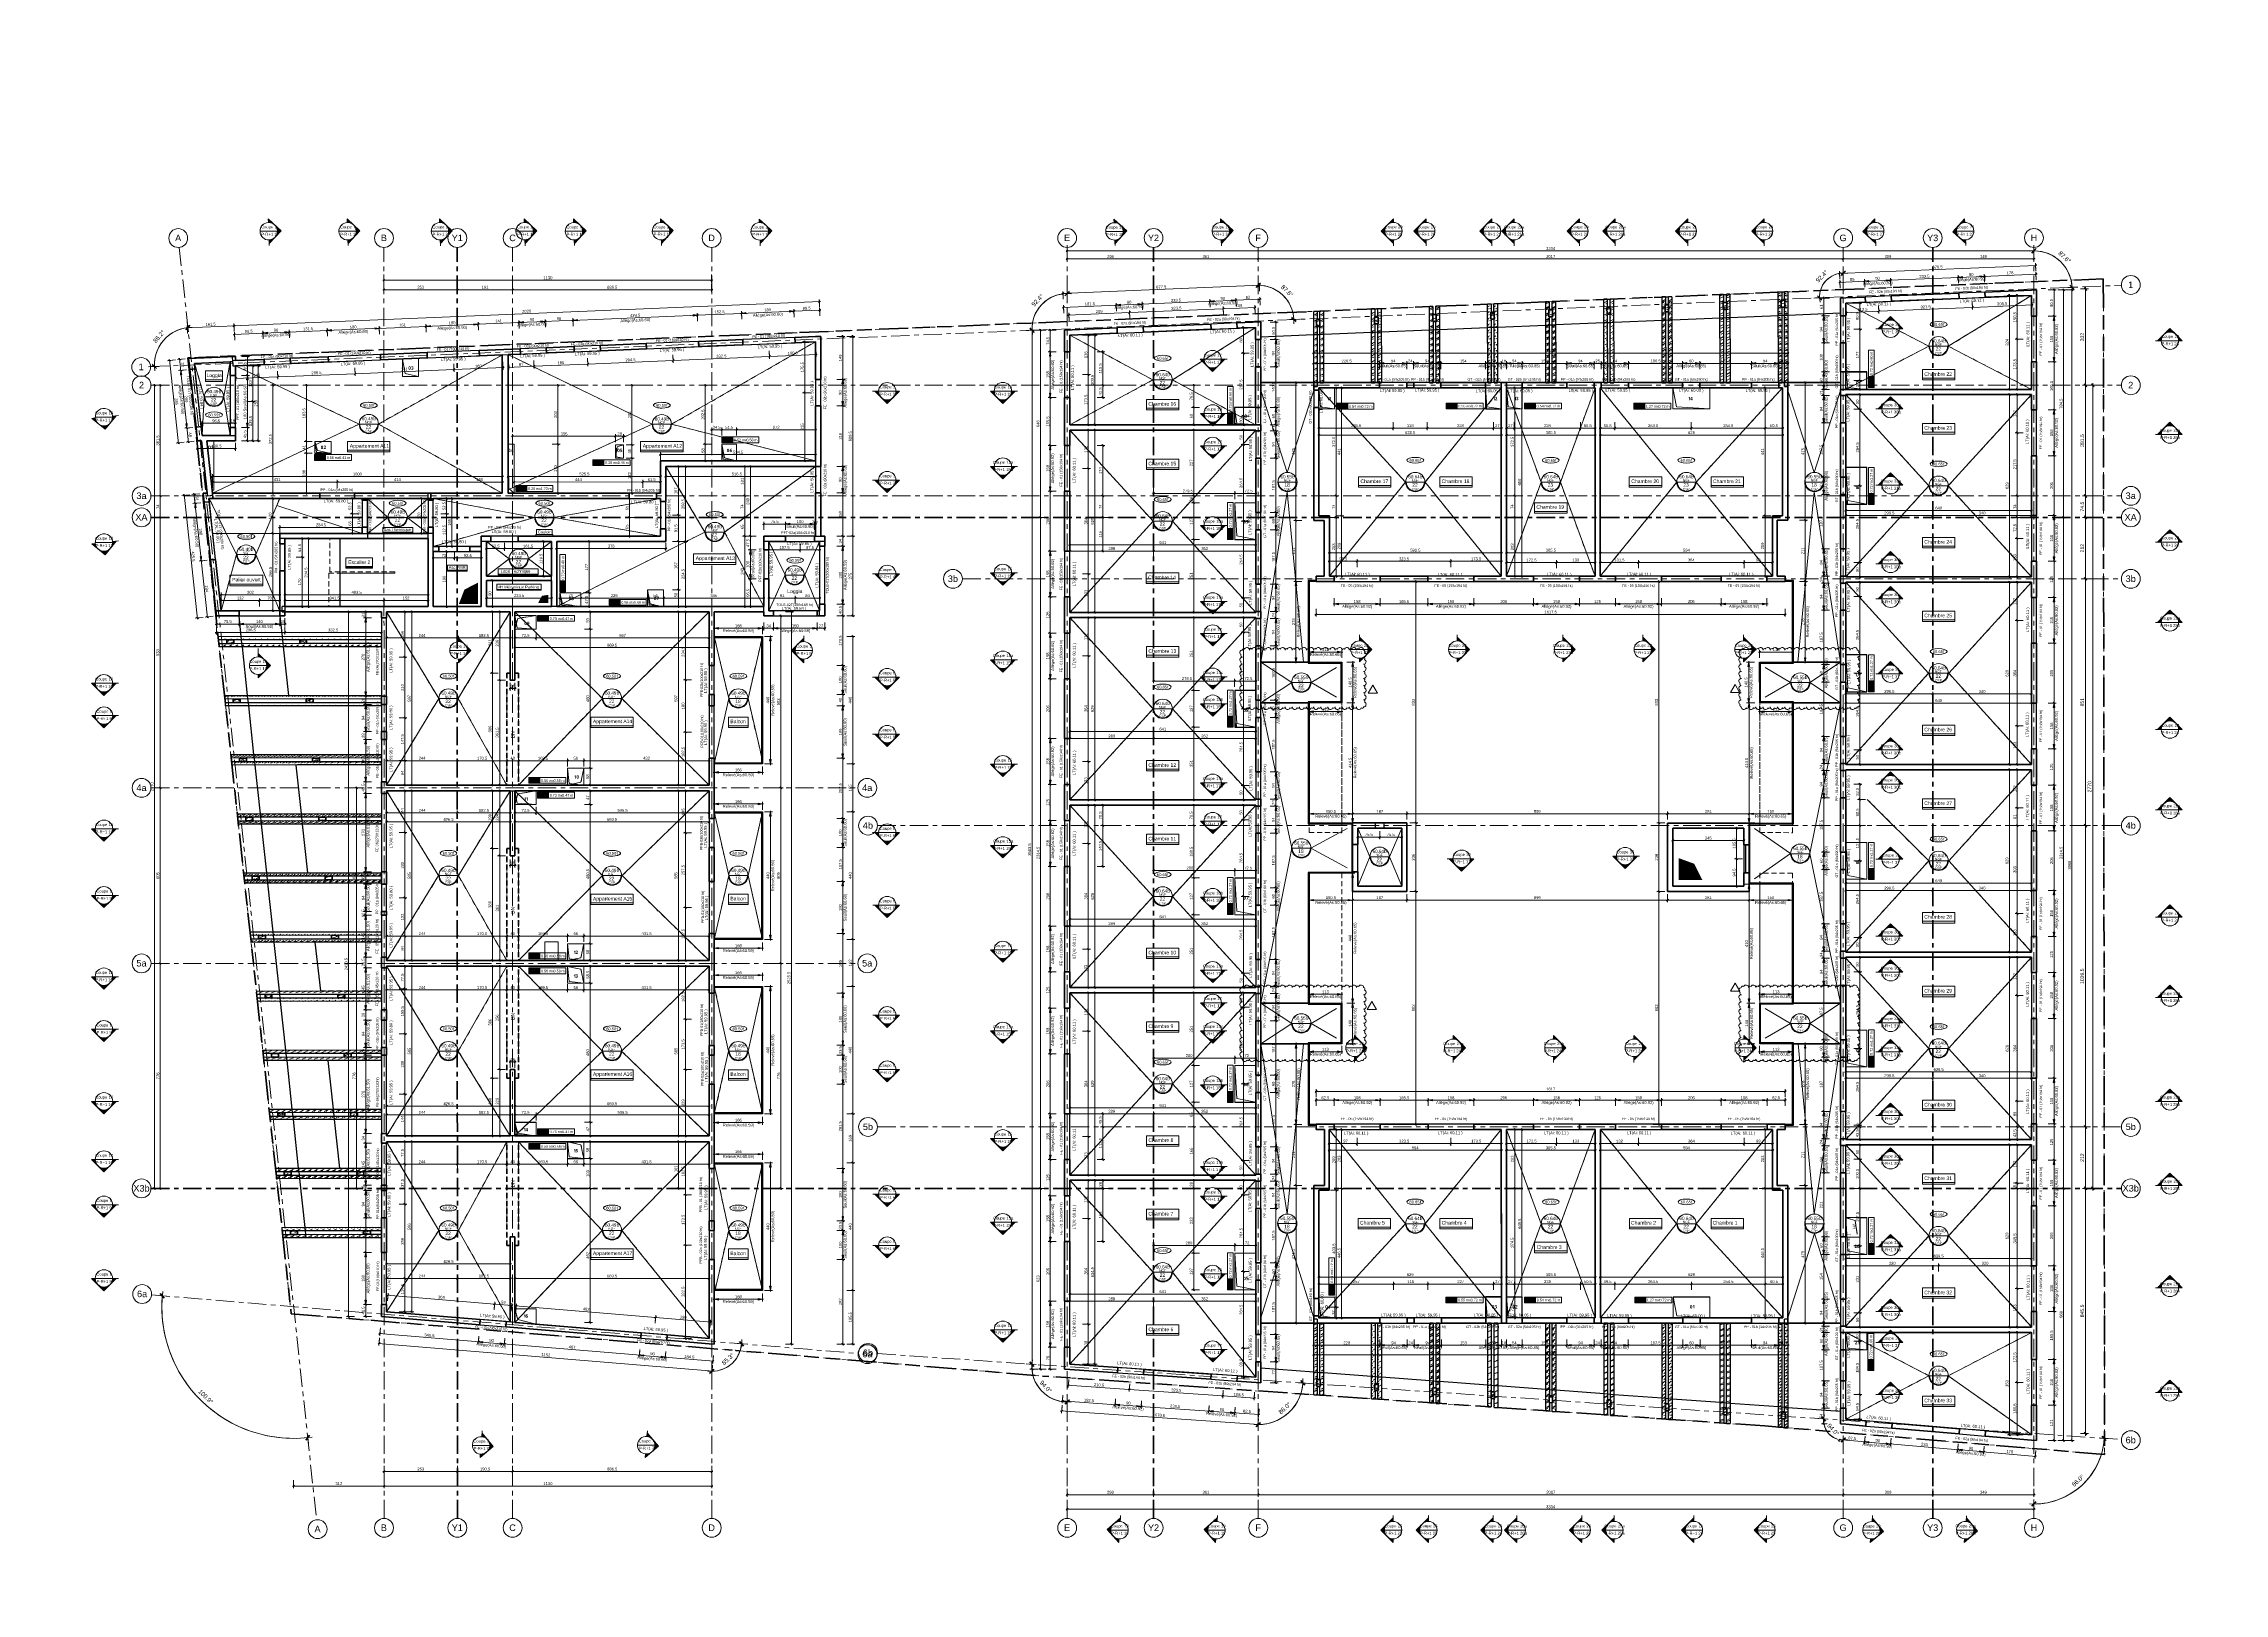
# Model space of a CAD drawing. Header units: metres. Extents: x 399 to 3028, y -427 to 863.
# Drawn here: x 398.8 to 474, y -426.6 to -373.1 of the extents above; entities that cross this region are included whole.
import ezdxf

# ---------------------------------------------------------------- set-up
doc = ezdxf.new("R2010")
doc.units = ezdxf.units.M
for name, pattern in [('Caché', [0.265, 0.175, -0.09]), ('Double tiret', [2.75, 1, -0.25, 0.5, -0.25, 0.5, -0.25]), ('Ligne de quadrillage', [1.11125, 0.635, -0.15875, 0.15875, -0.15875]), ('Projeté', [0.198437, 0.119063, -0.079375]), ('Tiret', [0.3175, 0.15875, -0.15875])]:
    doc.linetypes.add(name, pattern=pattern)
for name, color, linetype, lineweight in [('02-Gaines numerotées_Stylo_No__83', 7, 'Continuous', 18), ('A-ANNO-DIMS', 211, 'Continuous', 9), ('A-ANNO-DIMS-50', 211, 'Continuous', 9), ('A-DETL', 90, 'Continuous', 18), ('A-DETL-GENF', 92, 'Continuous', 18), ('A-DOOR-IDEN', 31, 'Continuous', 18), ('A-FLOR', 192, 'Continuous', 18), ('A-GENM', 13, 'Continuous', 18), ('A-GENM-IDEN', 13, 'Continuous', 18), ('A-GLAZ-IDEN', 152, 'Continuous', 18), ('A-WALL', 113, 'Continuous', 18), ('G-ANNO-DIMS', 111, 'Continuous', 9), ('G-ANNO-REVC', 71, 'Continuous', 9), ('G-ANNO-REVC-IDEN', 71, 'Continuous', 9), ('G-ANNO-SYMB', 111, 'Continuous', 9), ('G-ANNO-TEXT', 231, 'Continuous', 9), ('L-SITE', 91, 'Double tiret', 35), ('R_1 - Openings_dwg', 8, 'Continuous', 18), ('S-BEAM', 12, 'Continuous', 18), ('S-COLS', 52, 'Continuous', 18), ('S-FLOR-SYMB', 171, 'Continuous', 9), ('S-GRID', 1, 'Continuous', 9), ('S-GRID-IDEN', 1, 'Continuous', 9), ('S-STRS-MBND', 31, 'Projeté', 18)]:
    doc.layers.add(name, color=color, linetype=linetype, lineweight=lineweight)
doc.styles.add('Arial', font='arial.ttf', dxfattribs={"height": 0.1})
doc.styles.add('Arial_10', font='arial.ttf', dxfattribs={"height": 0.12})
doc.styles.add('Arial_11', font='arial.ttf', dxfattribs={"height": 0.125})
doc.styles.add('Arial_12', font='arial.ttf', dxfattribs={"height": 0.15})
doc.styles.add('Arial_6', font='arial.ttf', dxfattribs={"height": 0.09})
doc.styles.add('Arial_7', font='arial.ttf', dxfattribs={"height": 0.225})
doc.styles.add('Arial_8', font='arial.ttf', dxfattribs={"height": 0.0016})
doc.styles.add('Arial_9', font='arial.ttf', dxfattribs={"height": 0.1125})
doc.styles.add('Malgun Gothic Semilight_B', font='', dxfattribs={"height": 0.115})
doc.styles.get('Malgun Gothic Semilight_B').set_extended_font_data('Malgun Gothic Semilight', bold=True)
doc.dimstyles.new('AES-_Axe_COTATION_1_50', dxfattribs={"dimscale": 0.3048, "dimtxt": 0.127532, "dimasz": 0.328084, "dimexe": 0.328084, "dimexo": 0.0625, "dimgap": 0.049213, "dimtad": 1, "dimdec": 1, "dimlfac": 100, "dimrnd": 0.5, "dimdsep": 46, "dimtxsty": 'Arial_11', "dimblk1": 'OBLIQUE', "dimblk2": 'OBLIQUE', "dimsah": 1, "dimcen": 0.09, "dimdle": 0.246063, "dimazin": 0, "dimtfac": 1, "dimtdec": 4, "dimtix": 1, "dimtmove": 0, "dimatfit": 3, "dimfxl": 0.574147, "dimfxlon": 1, "dimtvp": 1, "dimtolj": 1, "dimtzin": 0, "dimarcsym": 2})
doc.dimstyles.new('AES-_COTATION_1_50', dxfattribs={"dimscale": 0.3048, "dimtxt": 0.102026, "dimasz": 0.205052, "dimexe": 0.246063, "dimexo": 0.0625, "dimgap": 0.016404, "dimtad": 1, "dimdec": 1, "dimlfac": 100, "dimrnd": 0.5, "dimdsep": 46, "dimtxsty": 'Arial', "dimblk1": 'OBLIQUE', "dimblk2": 'OBLIQUE', "dimsah": 1, "dimcen": 0.09, "dimdle": 0.123031, "dimazin": 0, "dimtfac": 1, "dimtdec": 4, "dimtix": 1, "dimtmove": 0, "dimatfit": 3, "dimfxl": 0.656168, "dimfxlon": 1, "dimtvp": 1, "dimtolj": 1, "dimtzin": 0, "dimarcsym": 2})
doc.dimstyles.new('AES-_COTATION_1_50_1', dxfattribs={"dimscale": 0.3048, "dimtxt": 0.102026, "dimasz": 0.205052, "dimexe": 0.246063, "dimexo": 0.0625, "dimgap": 0.016404, "dimtad": 1, "dimdec": 1, "dimlfac": 100, "dimrnd": 0.5, "dimdsep": 46, "dimtxsty": 'Arial', "dimblk1": 'OBLIQUE', "dimblk2": 'OBLIQUE', "dimsah": 1, "dimcen": 0.09, "dimdle": 0.123031, "dimazin": 0, "dimtfac": 1, "dimtdec": 4, "dimtix": 1, "dimtmove": 2, "dimatfit": 3, "dimfxl": 0.656168, "dimfxlon": 1, "dimtvp": 1, "dimtolj": 1, "dimtzin": 0, "dimarcsym": 2})
doc.dimstyles.new('AES-_COTATION_1_50_2', dxfattribs={"dimscale": 0.3048, "dimtxt": 0.102026, "dimasz": 0.205052, "dimexe": 0.246063, "dimexo": 0.0625, "dimgap": 0.016404, "dimtad": 1, "dimdec": 1, "dimlfac": 100, "dimrnd": 0.5, "dimdsep": 46, "dimtxsty": 'Arial', "dimblk1": 'OBLIQUE', "dimblk2": 'OBLIQUE', "dimsah": 1, "dimcen": 0.09, "dimdle": 0.123031, "dimazin": 0, "dimtfac": 1, "dimtdec": 4, "dimtix": 1, "dimtmove": 0, "dimatfit": 3, "dimfxl": 0.656168, "dimfxlon": 1, "dimtvp": 1, "dimtolj": 1, "dimtzin": 0, "dimarcsym": 2})
doc.dimstyles.new('AES-_COTATION_1_50_3', dxfattribs={"dimscale": 0.3048, "dimtxt": 0.102026, "dimasz": 0.205052, "dimexe": 0.246063, "dimexo": 0.0625, "dimgap": 0.016404, "dimtad": 1, "dimdec": 1, "dimlfac": 100, "dimrnd": 0.5, "dimdsep": 46, "dimtxsty": 'Arial', "dimblk1": 'OBLIQUE', "dimblk2": 'OBLIQUE', "dimsah": 1, "dimcen": 0.09, "dimdle": 0.123031, "dimazin": 0, "dimtfac": 1, "dimtdec": 4, "dimtix": 1, "dimtmove": 0, "dimatfit": 3, "dimfxl": 0.656168, "dimfxlon": 1, "dimtvp": 1, "dimtolj": 1, "dimtzin": 0, "dimarcsym": 2})
doc.dimstyles.new('AES-_COTATION_Allège_1_50', dxfattribs={"dimscale": 0.3048, "dimtxt": 0.102026, "dimasz": 0.492126, "dimexe": 0.246063, "dimexo": 0.0625, "dimgap": 0.016404, "dimtad": 1, "dimdec": 1, "dimlfac": 100, "dimrnd": 0.5, "dimdsep": 46, "dimtxsty": 'Arial', "dimsah": 1, "dimcen": 0.09, "dimdle": 0.123031, "dimazin": 0, "dimtfac": 1, "dimtdec": 4, "dimtix": 1, "dimtmove": 0, "dimatfit": 3, "dimfxl": 0.656168, "dimfxlon": 1, "dimtvp": 1, "dimtolj": 1, "dimtzin": 0, "dimarcsym": 2})
doc.dimstyles.new('Angular_-_3mm_Arial', dxfattribs={"dimscale": 0.3048, "dimtxt": 0.153039, "dimasz": 0.492126, "dimexe": 0.492126, "dimexo": 0.328084, "dimgap": 0.287073, "dimtad": 1, "dimrnd": 0.01, "dimzin": 0, "dimdsep": 46, "dimtxsty": 'Arial_12', "dimblk1": 'OBLIQUE', "dimblk2": 'OBLIQUE', "dimsah": 1, "dimcen": 0.09, "dimdle": 0.492126, "dimadec": 1, "dimazin": 0, "dimtfac": 1, "dimtdec": 4, "dimtix": 1, "dimtmove": 0, "dimatfit": 3, "dimfxl": 1, "dimtvp": 1, "dimtfill": 1, "dimtolj": 1, "dimtzin": 0, "dimarcsym": 2})
doc.dimstyles.new('Angular_-_3mm_Arial_1', dxfattribs={"dimscale": 0.3048, "dimtxt": 0.153039, "dimasz": 0.492126, "dimexe": 0.492126, "dimexo": 0.328084, "dimgap": 0.287073, "dimtad": 1, "dimrnd": 0.01, "dimzin": 0, "dimdsep": 46, "dimtxsty": 'Arial_12', "dimblk1": 'OBLIQUE', "dimblk2": 'OBLIQUE', "dimsah": 1, "dimcen": 0.09, "dimdle": 0.492126, "dimadec": 1, "dimazin": 0, "dimtfac": 1, "dimtdec": 4, "dimtix": 1, "dimtmove": 0, "dimatfit": 3, "dimfxl": 1, "dimtvp": 1, "dimtfill": 1, "dimtolj": 1, "dimtzin": 0, "dimarcsym": 2})
doc.dimstyles.new('Angular_-_3mm_Arial_10', dxfattribs={"dimscale": 0.3048, "dimtxt": 0.153039, "dimasz": 0.492126, "dimexe": 0.492126, "dimexo": 0.328084, "dimgap": 0.287073, "dimtad": 1, "dimrnd": 0.01, "dimzin": 0, "dimdsep": 46, "dimtxsty": 'Arial_12', "dimblk1": 'OBLIQUE', "dimblk2": 'OBLIQUE', "dimsah": 1, "dimcen": 0.09, "dimdle": 0.492126, "dimadec": 1, "dimazin": 0, "dimtfac": 1, "dimtdec": 4, "dimtix": 1, "dimtmove": 0, "dimatfit": 3, "dimfxl": 1, "dimtvp": 1, "dimtfill": 1, "dimtolj": 1, "dimtzin": 0, "dimarcsym": 2})
doc.dimstyles.new('Angular_-_3mm_Arial_2', dxfattribs={"dimscale": 0.3048, "dimtxt": 0.153039, "dimasz": 0.492126, "dimexe": 0.492126, "dimexo": 0.328084, "dimgap": 0.287073, "dimtad": 1, "dimrnd": 0.01, "dimzin": 0, "dimdsep": 46, "dimtxsty": 'Arial_12', "dimblk1": 'OBLIQUE', "dimblk2": 'OBLIQUE', "dimsah": 1, "dimcen": 0.09, "dimdle": 0.492126, "dimadec": 1, "dimazin": 0, "dimtfac": 1, "dimtdec": 4, "dimtix": 1, "dimtmove": 0, "dimatfit": 3, "dimfxl": 1, "dimtvp": 1, "dimtfill": 1, "dimtolj": 1, "dimtzin": 0, "dimarcsym": 2})
doc.dimstyles.new('Angular_-_3mm_Arial_3', dxfattribs={"dimscale": 0.3048, "dimtxt": 0.153039, "dimasz": 0.492126, "dimexe": 0.492126, "dimexo": 0.328084, "dimgap": 0.287073, "dimtad": 1, "dimrnd": 0.01, "dimzin": 0, "dimdsep": 46, "dimtxsty": 'Arial_12', "dimblk1": 'OBLIQUE', "dimblk2": 'OBLIQUE', "dimsah": 1, "dimcen": 0.09, "dimdle": 0.492126, "dimadec": 1, "dimazin": 0, "dimtfac": 1, "dimtdec": 4, "dimtix": 1, "dimtmove": 0, "dimatfit": 3, "dimfxl": 1, "dimtvp": 1, "dimtfill": 1, "dimtolj": 1, "dimtzin": 0, "dimarcsym": 2})
doc.dimstyles.new('Angular_-_3mm_Arial_4', dxfattribs={"dimscale": 0.3048, "dimtxt": 0.153039, "dimasz": 0.492126, "dimexe": 0.492126, "dimexo": 0.328084, "dimgap": 0.287073, "dimtad": 1, "dimrnd": 0.01, "dimzin": 0, "dimdsep": 46, "dimtxsty": 'Arial_12', "dimblk1": 'OBLIQUE', "dimblk2": 'OBLIQUE', "dimsah": 1, "dimcen": 0.09, "dimdle": 0.492126, "dimadec": 1, "dimazin": 0, "dimtfac": 1, "dimtdec": 4, "dimtix": 1, "dimtmove": 0, "dimatfit": 3, "dimfxl": 1, "dimtvp": 1, "dimtfill": 1, "dimtolj": 1, "dimtzin": 0, "dimarcsym": 2})
doc.dimstyles.new('Angular_-_3mm_Arial_5', dxfattribs={"dimscale": 0.3048, "dimtxt": 0.153039, "dimasz": 0.492126, "dimexe": 0.492126, "dimexo": 0.328084, "dimgap": 0.287073, "dimtad": 1, "dimrnd": 0.01, "dimzin": 0, "dimdsep": 46, "dimtxsty": 'Arial_12', "dimblk1": 'OBLIQUE', "dimblk2": 'OBLIQUE', "dimsah": 1, "dimcen": 0.09, "dimdle": 0.492126, "dimadec": 1, "dimazin": 0, "dimtfac": 1, "dimtdec": 4, "dimtix": 1, "dimtmove": 0, "dimatfit": 3, "dimfxl": 1, "dimtvp": 1, "dimtfill": 1, "dimtolj": 1, "dimtzin": 0, "dimarcsym": 2})
doc.dimstyles.new('Angular_-_3mm_Arial_6', dxfattribs={"dimscale": 0.3048, "dimtxt": 0.153039, "dimasz": 0.492126, "dimexe": 0.492126, "dimexo": 0.328084, "dimgap": 0.287073, "dimtad": 1, "dimrnd": 0.01, "dimzin": 0, "dimdsep": 46, "dimtxsty": 'Arial_12', "dimblk1": 'OBLIQUE', "dimblk2": 'OBLIQUE', "dimsah": 1, "dimcen": 0.09, "dimdle": 0.492126, "dimadec": 1, "dimazin": 0, "dimtfac": 1, "dimtdec": 4, "dimtix": 1, "dimtmove": 0, "dimatfit": 3, "dimfxl": 1, "dimtvp": 1, "dimtfill": 1, "dimtolj": 1, "dimtzin": 0, "dimarcsym": 2})
doc.dimstyles.new('Angular_-_3mm_Arial_7', dxfattribs={"dimscale": 0.3048, "dimtxt": 0.153039, "dimasz": 0.492126, "dimexe": 0.492126, "dimexo": 0.328084, "dimgap": 0.287073, "dimtad": 1, "dimrnd": 0.01, "dimzin": 0, "dimdsep": 46, "dimtxsty": 'Arial_12', "dimblk1": 'OBLIQUE', "dimblk2": 'OBLIQUE', "dimsah": 1, "dimcen": 0.09, "dimdle": 0.492126, "dimadec": 1, "dimazin": 0, "dimtfac": 1, "dimtdec": 4, "dimtix": 1, "dimtmove": 0, "dimatfit": 3, "dimfxl": 1, "dimtvp": 1, "dimtfill": 1, "dimtolj": 1, "dimtzin": 0, "dimarcsym": 2})
doc.dimstyles.new('Angular_-_3mm_Arial_8', dxfattribs={"dimscale": 0.3048, "dimtxt": 0.153039, "dimasz": 0.492126, "dimexe": 0.492126, "dimexo": 0.328084, "dimgap": 0.287073, "dimtad": 1, "dimrnd": 0.01, "dimzin": 0, "dimdsep": 46, "dimtxsty": 'Arial_12', "dimblk1": 'OBLIQUE', "dimblk2": 'OBLIQUE', "dimsah": 1, "dimcen": 0.09, "dimdle": 0.492126, "dimadec": 1, "dimazin": 0, "dimtfac": 1, "dimtdec": 4, "dimtix": 1, "dimtmove": 0, "dimatfit": 3, "dimfxl": 1, "dimtvp": 1, "dimtfill": 1, "dimtolj": 1, "dimtzin": 0, "dimarcsym": 2})
doc.dimstyles.new('Angular_-_3mm_Arial_9', dxfattribs={"dimscale": 0.3048, "dimtxt": 0.153039, "dimasz": 0.492126, "dimexe": 0.492126, "dimexo": 0.328084, "dimgap": 0.287073, "dimtad": 1, "dimrnd": 0.01, "dimzin": 0, "dimdsep": 46, "dimtxsty": 'Arial_12', "dimblk1": 'OBLIQUE', "dimblk2": 'OBLIQUE', "dimsah": 1, "dimcen": 0.09, "dimdle": 0.492126, "dimadec": 1, "dimazin": 0, "dimtfac": 1, "dimtdec": 4, "dimtix": 1, "dimtmove": 0, "dimatfit": 3, "dimfxl": 1, "dimtvp": 1, "dimtfill": 1, "dimtolj": 1, "dimtzin": 0, "dimarcsym": 2})
pattern_1 = [(216.87, (-38.043, -42.857), (0.625199256, 0.416401117), [0.104, -0.937]), (206.565, (-37.918, -42.919), (-0.207954508, -0.207954136), [0.233, -0.233]), (198.435, (-37.918, -43.023), (-0.416471782, -0.20839447), [0.132, -0.527])]
pattern_2 = [(216.811, (-445.139, 371.753), (0.6256277112, 0.415757101), [0.104, -0.937]), (206.506, (-445.014, 371.69), (-0.208168537, -0.207739886), [0.233, -0.233]), (198.376, (-445.014, 371.586), (-0.416686154, -0.2079655), [0.132, -0.527])]
pattern_3 = [(216.811, (-444.921, 369.714), (0.6256277112, 0.415757101), [0.104, -0.937]), (206.506, (-444.796, 369.652), (-0.208168537, -0.207739886), [0.233, -0.233]), (198.376, (-444.796, 369.548), (-0.416686154, -0.2079655), [0.132, -0.527])]
pattern_4 = [(216.811, (-444.703, 367.676), (0.6256277112, 0.415757101), [0.104, -0.937]), (206.506, (-444.578, 367.613), (-0.208168537, -0.207739886), [0.233, -0.233]), (198.376, (-444.578, 367.509), (-0.416686154, -0.2079655), [0.132, -0.527])]
pattern_5 = [(216.811, (-444.486, 365.638), (0.6256277112, 0.415757101), [0.104, -0.937]), (206.506, (-444.361, 365.575), (-0.208168537, -0.207739886), [0.233, -0.233]), (198.376, (-444.361, 365.471), (-0.416686154, -0.2079655), [0.132, -0.527])]
pattern_6 = [(216.811, (-444.268, 363.599), (0.6256277112, 0.415757101), [0.104, -0.937]), (206.506, (-444.143, 363.537), (-0.208168537, -0.207739886), [0.233, -0.233]), (198.376, (-444.143, 363.432), (-0.416686154, -0.2079655), [0.132, -0.527])]
pattern_7 = [(216.811, (-444.05, 361.561), (0.6256277112, 0.415757101), [0.104, -0.937]), (206.506, (-443.926, 361.498), (-0.208168537, -0.207739886), [0.233, -0.233]), (198.376, (-443.926, 361.394), (-0.416686154, -0.2079655), [0.132, -0.527])]
pattern_8 = [(216.811, (-443.833, 359.522), (0.6256277112, 0.415757101), [0.104, -0.937]), (206.506, (-443.708, 359.46), (-0.208168537, -0.207739886), [0.233, -0.233]), (198.376, (-443.708, 359.356), (-0.416686154, -0.2079655), [0.132, -0.527])]
pattern_9 = [(216.811, (-443.615, 357.484), (0.6256277112, 0.415757101), [0.104, -0.937]), (206.506, (-443.49, 357.421), (-0.208168537, -0.207739886), [0.233, -0.233]), (198.376, (-443.491, 357.317), (-0.416686154, -0.2079655), [0.132, -0.527])]
pattern_10 = [(216.811, (-443.398, 355.445), (0.6256277112, 0.415757101), [0.104, -0.937]), (206.506, (-443.273, 355.383), (-0.208168537, -0.207739886), [0.233, -0.233]), (198.376, (-443.273, 355.279), (-0.416686154, -0.2079655), [0.132, -0.527])]
pattern_11 = [(216.811, (-443.18, 353.407), (0.6256277112, 0.415757101), [0.104, -0.937]), (206.506, (-443.055, 353.344), (-0.208168537, -0.207739886), [0.233, -0.233]), (198.376, (-443.055, 353.24), (-0.416686154, -0.2079655), [0.132, -0.527])]
pattern_12 = [(216.811, (-442.963, 351.369), (0.6256277112, 0.415757101), [0.104, -0.937]), (206.506, (-442.838, 351.306), (-0.208168537, -0.207739886), [0.233, -0.233]), (198.376, (-442.838, 351.202), (-0.416686154, -0.2079655), [0.132, -0.527])]

# ---------------------------------------------------------------- blocks, each defined once
blk = doc.blocks.new('VAU_Réservation_Rectangulaire1 - VAU_Réservation_Rectangulaire-1310797-AES_EXE_BET_TZ_R_1_COF_0100-Plan coffrage PH R_1 Diffusion')
at = {"layer": 'A-DETL-GENF'}
for p, q in [((-0.361, 0.634), (-0.361, -0.634)), ((-0.361, 0.634), (0.361, 0.634)), ((0.361, 0.634), (-0.361, 0.634)), ((-0.361, 0.634), (-0.361, -0.634)), ((-0.325, -0.063), (-0.289, 0.507)), ((-0.289, 0.507), (0.361, 0.634)), ((0.361, 0.634), (0.361, -0.634)), ((-0.361, -0.634), (-0.36, -0.615)), ((-0.361, -0.634), (0.361, -0.634)), ((-0.36, -0.615), (-0.325, -0.063))]:
    blk.add_line(p, q, dxfattribs=at)
blk = doc.blocks.new('VAU_Réservation_Rectangulaire1 - VAU_Réservation_Rectangulaire-1310905-AES_EXE_BET_TZ_R_1_COF_0100-Plan coffrage PH R_1 Diffusion')
at = {"layer": 'A-DETL-GENF'}
for p, q in [((-0.361, 0.634), (-0.361, -0.634)), ((-0.361, 0.634), (0.361, 0.634)), ((0.361, 0.634), (-0.361, 0.634)), ((-0.361, 0.634), (-0.361, -0.634)), ((-0.361, -0.634), (-0.289, 0.507)), ((-0.289, 0.507), (0.361, 0.634)), ((0.361, 0.634), (0.361, -0.634)), ((-0.361, -0.634), (0.361, -0.634))]:
    blk.add_line(p, q, dxfattribs=at)
blk = doc.blocks.new('VAU_Réservation_Rectangulaire1 - VAU_Réservation_Rectangulaire-1311017-AES_EXE_BET_TZ_R_1_COF_0100-Plan coffrage PH R_1 Diffusion')
at = {"layer": 'A-DETL-GENF'}
for p, q in [((-0.361, 0.634), (-0.361, -0.634)), ((-0.361, 0.634), (0.361, 0.634)), ((0.361, 0.634), (-0.361, 0.634)), ((-0.361, 0.634), (-0.361, -0.634)), ((-0.361, -0.634), (-0.289, 0.507)), ((-0.289, 0.507), (0.361, 0.634)), ((0.361, 0.634), (0.361, -0.634)), ((-0.361, -0.634), (0.361, -0.634))]:
    blk.add_line(p, q, dxfattribs=at)
blk = doc.blocks.new('VAU_Réservation_Rectangulaire1 - VAU_Réservation_Rectangulaire-1311125-AES_EXE_BET_TZ_R_1_COF_0100-Plan coffrage PH R_1 Diffusion')
at = {"layer": 'A-DETL-GENF', "linetype": 'Tiret'}
blk.add_hatch(color=256, dxfattribs=at).paths.add_polyline_path([(-0.36, 0.634), (-0.28, 0.634), (-0.288, 0.507), (-0.36, 0.493), (-0.36, 0.634)])
at = {"layer": 'A-DETL-GENF'}
for p, q in [((-0.36, 0.634), (-0.36, -0.634)), ((-0.36, 0.634), (0.36, 0.634)), ((0.36, 0.634), (-0.36, 0.634)), ((-0.36, 0.634), (-0.36, -0.634)), ((-0.36, -0.634), (-0.288, 0.507)), ((-0.288, 0.507), (0.36, 0.634)), ((0.36, 0.634), (0.36, -0.634)), ((-0.36, -0.634), (0.36, -0.634))]:
    blk.add_line(p, q, dxfattribs=at)
blk = doc.blocks.new('VAU_Réservation_Rectangulaire1 - VAU_Réservation_Rectangulaire-1311257-AES_EXE_BET_TZ_R_1_COF_0100-Plan coffrage PH R_1 Diffusion')
at = {"layer": 'A-DETL-GENF', "linetype": 'Tiret'}
blk.add_hatch(color=256, dxfattribs=at).paths.add_polyline_path([(-0.36, 0.634), (-0.28, 0.634), (-0.288, 0.507), (-0.36, 0.493), (-0.36, 0.634)])
at = {"layer": 'A-DETL-GENF'}
for p, q in [((-0.36, 0.634), (-0.36, -0.634)), ((-0.36, 0.634), (0.36, 0.634)), ((0.36, 0.634), (-0.36, 0.634)), ((-0.36, 0.634), (-0.36, -0.634)), ((-0.36, -0.634), (-0.288, 0.507)), ((-0.288, 0.507), (0.36, 0.634)), ((0.36, 0.634), (0.36, -0.634)), ((-0.36, -0.634), (0.36, -0.634))]:
    blk.add_line(p, q, dxfattribs=at)
blk = doc.blocks.new('VAU_Réservation_Rectangulaire1 - VAU_Réservation_Rectangulaire-1311365-AES_EXE_BET_TZ_R_1_COF_0100-Plan coffrage PH R_1 Diffusion')
at = {"layer": 'A-DETL-GENF', "linetype": 'Tiret'}
blk.add_hatch(color=256, dxfattribs=at).paths.add_polyline_path([(-0.28, 0.3), (-0.288, 0.24), (-0.36, 0.233), (-0.36, 0.3)])
at = {"layer": 'A-DETL-GENF'}
for p, q in [((-0.36, 0.3), (-0.36, -0.3)), ((-0.36, 0.3), (0, 0.3)), ((0, 0.3), (-0.36, 0.3)), ((-0.36, 0.3), (-0.36, -0.3)), ((-0.36, -0.3), (-0.288, 0.24)), ((-0.288, 0.24), (0.36, 0.3)), ((0, 0.3), (0.36, 0.3)), ((0.36, 0.3), (0, 0.3)), ((0.36, 0.3), (0.36, -0.3)), ((-0.36, -0.3), (0.36, -0.3))]:
    blk.add_line(p, q, dxfattribs=at)
blk = doc.blocks.new('VAU_Réservation_Rectangulaire1 - VAU_Réservation_Rectangulaire-1315841-AES_EXE_BET_TZ_R_1_COF_0100-Plan coffrage PH R_1 Diffusion')
at = {"layer": 'A-DETL-GENF', "linetype": 'Tiret'}
blk.add_hatch(color=256, dxfattribs=at).paths.add_polyline_path([(-0.274, 0.361), (-0.213, 0.361), (-0.219, 0.289), (-0.274, 0.281), (-0.274, 0.361)])
at = {"layer": 'A-DETL-GENF'}
for p, q in [((-0.274, 0.361), (-0.274, -0.361)), ((-0.274, 0.361), (0.274, 0.361)), ((0.274, 0.361), (-0.274, 0.361)), ((-0.274, 0.361), (-0.274, -0.361)), ((-0.274, -0.361), (-0.219, 0.289)), ((-0.219, 0.289), (0.274, 0.361)), ((0.274, 0.361), (0.274, -0.361)), ((-0.274, -0.361), (0.274, -0.361))]:
    blk.add_line(p, q, dxfattribs=at)
blk = doc.blocks.new('VAU_Réservation_Rectangulaire1 - VAU_Réservation_Rectangulaire-1313917-AES_EXE_BET_TZ_R_1_COF_0100-Plan coffrage PH R_1 Diffusion')
at = {"layer": 'A-DETL-GENF'}
for p, q in [((-0.271, 0.361), (-0.271, -0.361)), ((-0.271, 0.361), (0.271, 0.361)), ((0.271, 0.361), (-0.271, 0.361)), ((-0.271, 0.361), (-0.271, -0.361)), ((-0.271, -0.361), (-0.217, 0.289)), ((-0.217, 0.289), (0.271, 0.361)), ((0.271, 0.361), (0.271, -0.361)), ((-0.271, -0.361), (0.271, -0.361))]:
    blk.add_line(p, q, dxfattribs=at)
blk = doc.blocks.new('VAU_Réservation_Rectangulaire1 - VAU_Réservation_Rectangulaire-1315969-AES_EXE_BET_TZ_R_1_COF_0100-Plan coffrage PH R_1 Diffusion')
at = {"layer": 'A-DETL-GENF', "linetype": 'Tiret'}
blk.add_hatch(color=256, dxfattribs=at).paths.add_polyline_path([(-0.269, 0.361), (-0.269, 0.361), (-0.269, 0.361)])
at = {"layer": 'A-DETL-GENF'}
for p, q in [((-0.269, 0.361), (-0.269, -0.361)), ((-0.269, 0.361), (0.269, 0.361)), ((0.269, 0.361), (-0.269, 0.361)), ((-0.269, 0.361), (-0.269, -0.361)), ((-0.269, -0.361), (-0.215, 0.289)), ((-0.215, 0.289), (0.269, 0.361)), ((0.269, 0.361), (0.269, -0.361)), ((-0.269, -0.361), (0.269, -0.361))]:
    blk.add_line(p, q, dxfattribs=at)
blk = doc.blocks.new('VAU_Réservation_Rectangulaire1 - VAU_Réservation_Rectangulaire-1302978-AES_EXE_BET_TZ_R_1_COF_0100-Plan coffrage PH R_1 Diffusion')
at = {"layer": 'A-DETL-GENF', "linetype": 'Tiret'}
blk.add_hatch(color=256, dxfattribs=at).paths.add_polyline_path([(-0.363, 0.3), (-0.282, 0.3), (-0.29, 0.24), (-0.363, 0.234), (-0.363, 0.3)])
at = {"layer": 'A-DETL-GENF'}
for p, q in [((-0.363, 0.301), (0.363, 0.301)), ((0.363, 0.301), (-0.363, 0.301)), ((-0.363, 0.3), (-0.363, -0.301)), ((-0.363, 0.3), (-0.363, -0.301)), ((-0.363, -0.301), (-0.29, 0.24)), ((-0.29, 0.24), (0.362, 0.3)), ((0.362, 0.3), (0.363, 0.301)), ((0.363, 0.301), (0.363, -0.301)), ((-0.363, -0.301), (0.363, -0.301))]:
    blk.add_line(p, q, dxfattribs=at)
blk = doc.blocks.new('VAU_Réservation_Rectangulaire1 - VAU_Réservation_Rectangulaire-1303054-AES_EXE_BET_TZ_R_1_COF_0100-Plan coffrage PH R_1 Diffusion')
at = {"layer": 'A-DETL-GENF'}
for p, q in [((-0.362, 0.634), (-0.362, -0.634)), ((-0.362, 0.634), (0.362, 0.634)), ((0.362, 0.634), (-0.362, 0.634)), ((-0.362, 0.634), (-0.362, -0.634)), ((-0.362, -0.634), (-0.29, 0.507)), ((-0.29, 0.507), (0.362, 0.634)), ((0.362, 0.634), (0.362, -0.634)), ((-0.362, -0.634), (0.362, -0.634))]:
    blk.add_line(p, q, dxfattribs=at)
blk = doc.blocks.new('VAU_Réservation_Rectangulaire1 - VAU_Réservation_Rectangulaire-1303158-AES_EXE_BET_TZ_R_1_COF_0100-Plan coffrage PH R_1 Diffusion')
at = {"layer": 'A-DETL-GENF', "linetype": 'Tiret'}
blk.add_hatch(color=256, dxfattribs=at).paths.add_polyline_path([(-0.362, 0.634), (-0.282, 0.634), (-0.29, 0.507), (-0.362, 0.493), (-0.362, 0.634)])
at = {"layer": 'A-DETL-GENF'}
for p, q in [((-0.362, 0.634), (-0.362, -0.634)), ((-0.362, 0.634), (0.362, 0.634)), ((0.362, 0.634), (-0.362, 0.634)), ((-0.362, 0.634), (-0.362, -0.634)), ((-0.362, -0.634), (-0.29, 0.507)), ((-0.29, 0.507), (0.362, 0.634)), ((0.362, 0.634), (0.362, -0.634)), ((-0.362, -0.634), (0.362, -0.634))]:
    blk.add_line(p, q, dxfattribs=at)
blk = doc.blocks.new('VAU_Réservation_Rectangulaire1 - VAU_Réservation_Rectangulaire-1303290-AES_EXE_BET_TZ_R_1_COF_0100-Plan coffrage PH R_1 Diffusion')
at = {"layer": 'A-DETL-GENF'}
for p, q in [((-0.361, 0.634), (-0.361, -0.634)), ((-0.361, 0.634), (0.361, 0.634)), ((0.361, 0.634), (-0.361, 0.634)), ((-0.361, 0.634), (-0.361, -0.634)), ((-0.361, -0.634), (-0.289, 0.507)), ((-0.289, 0.507), (0.361, 0.634)), ((0.361, 0.634), (0.361, -0.634)), ((-0.361, -0.634), (0.361, -0.634))]:
    blk.add_line(p, q, dxfattribs=at)
blk = doc.blocks.new('VAU_Réservation_Rectangulaire1 - VAU_Réservation_Rectangulaire-1301267-AES_EXE_BET_TZ_R_1_COF_0100-Plan coffrage PH R_1 Diffusion')
at = {"layer": 'A-DETL-GENF'}
for p, q in [((-0.28, 0.289), (-0.28, -0.289)), ((-0.28, 0.289), (0.28, 0.289)), ((0.28, 0.289), (-0.28, 0.289)), ((-0.28, 0.289), (-0.28, -0.289)), ((-0.28, -0.289), (-0.224, 0.231)), ((-0.224, 0.231), (0.28, 0.289)), ((0.28, 0.289), (0.28, -0.289)), ((-0.28, -0.289), (0.28, -0.289))]:
    blk.add_line(p, q, dxfattribs=at)
blk = doc.blocks.new('VAU_Réservation_Rectangulaire1 - VAU_Réservation_Rectangulaire-1301268-AES_EXE_BET_TZ_R_1_COF_0100-Plan coffrage PH R_1 Diffusion')
at = {"layer": 'A-DETL-GENF'}
for p, q in [((-0.28, 0.291), (-0.28, -0.291)), ((-0.28, 0.291), (0.28, 0.291)), ((0.28, 0.291), (-0.28, 0.291)), ((-0.28, 0.291), (-0.28, -0.291)), ((-0.28, -0.291), (-0.224, 0.233)), ((-0.224, 0.233), (0.28, 0.291)), ((0.28, 0.291), (0.28, -0.291)), ((-0.28, -0.291), (0.28, -0.291))]:
    blk.add_line(p, q, dxfattribs=at)
blk = doc.blocks.new('VAU_Réservation_Rectangulaire1 - VAU_Réservation_Rectangulaire-1301270-AES_EXE_BET_TZ_R_1_COF_0100-Plan coffrage PH R_1 Diffusion')
at = {"layer": 'A-DETL-GENF'}
for p, q in [((-0.28, 0.29), (-0.28, -0.29)), ((-0.28, 0.29), (0.28, 0.29)), ((0.28, 0.29), (-0.28, 0.29)), ((-0.28, 0.29), (-0.28, -0.29)), ((-0.28, -0.29), (-0.224, 0.232)), ((-0.224, 0.232), (0.28, 0.29)), ((0.28, 0.29), (0.28, -0.29)), ((-0.28, -0.29), (0.28, -0.29))]:
    blk.add_line(p, q, dxfattribs=at)
blk = doc.blocks.new('VAU_Réservation_Rectangulaire1 - VAU_Réservation_Rectangulaire-1301269-AES_EXE_BET_TZ_R_1_COF_0100-Plan coffrage PH R_1 Diffusion')
at = {"layer": 'A-DETL-GENF'}
for p, q in [((-0.364, 0.235), (-0.364, -0.235)), ((-0.364, 0.235), (0.364, 0.235)), ((0.364, 0.235), (-0.364, 0.235)), ((-0.364, 0.235), (-0.364, -0.235)), ((-0.364, -0.235), (-0.291, 0.188)), ((-0.291, 0.188), (0.363, 0.235)), ((0.364, 0.235), (0.364, -0.235)), ((-0.364, -0.235), (0.364, -0.235))]:
    blk.add_line(p, q, dxfattribs=at)
blk = doc.blocks.new('VAU_Réservation_Rectangulaire1 - VAU_Réservation_Rectangulaire-1301265-AES_EXE_BET_TZ_R_1_COF_0100-Plan coffrage PH R_1 Diffusion')
at = {"layer": 'A-DETL-GENF'}
for p, q in [((-0.28, 0.289), (-0.28, -0.289)), ((-0.28, 0.289), (0.28, 0.289)), ((0.28, 0.289), (-0.28, 0.289)), ((-0.28, 0.289), (-0.28, -0.289)), ((-0.28, -0.289), (-0.224, 0.231)), ((-0.224, 0.231), (0.28, 0.289)), ((0.28, 0.289), (0.28, -0.289)), ((-0.28, -0.289), (0.28, -0.289))]:
    blk.add_line(p, q, dxfattribs=at)
blk = doc.blocks.new('VAU_Réservation_Rectangulaire1 - VAU_Réservation_Rectangulaire-1301266-AES_EXE_BET_TZ_R_1_COF_0100-Plan coffrage PH R_1 Diffusion')
at = {"layer": 'A-DETL-GENF'}
for p, q in [((-0.363, 0.235), (-0.363, -0.235)), ((-0.363, 0.235), (0.363, 0.235)), ((0.363, 0.235), (-0.363, 0.235)), ((-0.363, 0.235), (-0.363, -0.235)), ((-0.363, -0.235), (-0.291, 0.188)), ((-0.291, 0.188), (0.363, 0.235)), ((0.363, 0.235), (0.363, -0.235)), ((-0.363, -0.235), (0.363, -0.235))]:
    blk.add_line(p, q, dxfattribs=at)
blk = doc.blocks.new('VAU_Réservation_Rectangulaire1 - VAU_Réservation_Rectangulaire-1301263-AES_EXE_BET_TZ_R_1_COF_0100-Plan coffrage PH R_1 Diffusion')
at = {"layer": 'A-DETL-GENF'}
for p, q in [((-0.365, 0.238), (0.365, 0.238)), ((0.365, 0.238), (-0.365, 0.238)), ((-0.365, 0.237), (-0.365, -0.238)), ((-0.365, 0.237), (-0.365, -0.238)), ((-0.365, -0.238), (-0.292, 0.19)), ((-0.292, 0.19), (0.365, 0.238)), ((0.365, 0.238), (0.365, -0.238)), ((-0.365, -0.238), (0.365, -0.238))]:
    blk.add_line(p, q, dxfattribs=at)
blk = doc.blocks.new('VAU_Réservation_Rectangulaire1 - VAU_Réservation_Rectangulaire-1301279-AES_EXE_BET_TZ_R_1_COF_0100-Plan coffrage PH R_1 Diffusion')
at = {"layer": 'A-DETL-GENF'}
for p, q in [((-0.28, 0.289), (-0.28, -0.289)), ((-0.28, 0.289), (0.28, 0.289)), ((0.28, 0.289), (-0.28, 0.289)), ((-0.28, 0.289), (-0.28, -0.289)), ((-0.28, -0.289), (-0.224, 0.231)), ((-0.224, 0.231), (0.28, 0.289)), ((0.28, 0.289), (0.28, -0.289)), ((-0.28, -0.289), (0.28, -0.289))]:
    blk.add_line(p, q, dxfattribs=at)
blk = doc.blocks.new('VAU_Réservation_Rectangulaire1 - VAU_Réservation_Rectangulaire-1301286-AES_EXE_BET_TZ_R_1_COF_0100-Plan coffrage PH R_1 Diffusion')
at = {"layer": 'A-DETL-GENF'}
for p, q in [((-0.258, 0.29), (-0.258, -0.29)), ((-0.258, 0.29), (0.258, 0.29)), ((0.258, 0.29), (-0.258, 0.29)), ((-0.258, 0.29), (-0.258, -0.29)), ((-0.258, -0.29), (-0.206, 0.232)), ((-0.206, 0.232), (0.258, 0.29)), ((0.258, 0.29), (0.258, -0.29)), ((-0.258, -0.29), (0.258, -0.29))]:
    blk.add_line(p, q, dxfattribs=at)
blk = doc.blocks.new('VAU_Réservation_Rectangulaire1 - VAU_Réservation_Rectangulaire-1301285-AES_EXE_BET_TZ_R_1_COF_0100-Plan coffrage PH R_1 Diffusion')
at = {"layer": 'A-DETL-GENF'}
for p, q in [((-0.14, 0.23), (-0.14, -0.23)), ((-0.14, 0.23), (0.14, 0.23)), ((0.14, 0.23), (-0.14, 0.23)), ((-0.14, 0.23), (-0.14, -0.23)), ((-0.14, -0.23), (-0.112, 0.184)), ((-0.112, 0.184), (0.14, 0.23)), ((0.14, 0.23), (0.14, -0.23)), ((-0.14, -0.23), (0.14, -0.23))]:
    blk.add_line(p, q, dxfattribs=at)
blk = doc.blocks.new('VAU_Réservation_Rectangulaire1 - VAU_Réservation_Rectangulaire-1301290-AES_EXE_BET_TZ_R_1_COF_0100-Plan coffrage PH R_1 Diffusion')
at = {"layer": 'A-DETL-GENF'}
for p, q in [((-0.28, 0.205), (-0.28, -0.205)), ((-0.28, 0.205), (0.28, 0.205)), ((0.28, 0.205), (-0.28, 0.205)), ((-0.28, 0.205), (-0.28, -0.205)), ((-0.28, -0.205), (-0.224, 0.164)), ((-0.224, 0.164), (0.28, 0.205)), ((0.28, 0.205), (0.28, -0.205)), ((-0.28, -0.205), (0.28, -0.205))]:
    blk.add_line(p, q, dxfattribs=at)
blk = doc.blocks.new('VAU_Réservation_Rectangulaire1 - VAU_Réservation_Rectangulaire-1301264-AES_EXE_BET_TZ_R_1_COF_0100-Plan coffrage PH R_1 Diffusion')
at = {"layer": 'A-DETL-GENF'}
for p, q in [((-0.363, 0.235), (-0.363, -0.235)), ((-0.363, 0.235), (0.363, 0.235)), ((0.363, 0.235), (-0.363, 0.235)), ((-0.363, 0.235), (-0.363, -0.235)), ((-0.363, -0.235), (-0.29, 0.188)), ((-0.29, 0.188), (0.363, 0.235)), ((0.363, 0.235), (0.363, -0.235)), ((-0.363, -0.235), (0.363, -0.235))]:
    blk.add_line(p, q, dxfattribs=at)
blk = doc.blocks.new('VAU_Réservation_Rectangulaire1 - VAU_Réservation_Rectangulaire-1303398-AES_EXE_BET_TZ_R_1_COF_0100-Plan coffrage PH R_1 Diffusion')
at = {"layer": 'A-DETL-GENF'}
for p, q in [((-0.361, 0.634), (-0.361, -0.634)), ((-0.361, 0.634), (0.361, 0.634)), ((0.361, 0.634), (-0.361, 0.634)), ((-0.361, 0.634), (-0.361, -0.634)), ((-0.361, -0.634), (-0.288, 0.507)), ((-0.288, 0.507), (0.361, 0.634)), ((0.361, 0.634), (0.361, -0.634)), ((-0.361, -0.634), (0.361, -0.634))]:
    blk.add_line(p, q, dxfattribs=at)
blk = doc.blocks.new('VAU_Réservation_Rectangulaire1 - VAU_Réservation_Rectangulaire-1308890-AES_EXE_BET_TZ_R_1_COF_0100-Plan coffrage PH R_1 Diffusion')
at = {"layer": 'A-DETL-GENF'}
for p, q in [((-0.271, 0.361), (-0.271, -0.361)), ((-0.271, 0.361), (0.271, 0.361)), ((0.271, 0.361), (-0.271, 0.361)), ((-0.271, 0.361), (-0.271, -0.361)), ((-0.271, -0.361), (-0.217, 0.289)), ((-0.217, 0.289), (0.271, 0.361)), ((0.271, 0.361), (0.271, -0.361)), ((-0.271, -0.361), (0.271, -0.361))]:
    blk.add_line(p, q, dxfattribs=at)
blk = doc.blocks.new('VAU_Réservation_Rectangulaire1 - VAU_Réservation_Rectangulaire-1439779-AES_EXE_BET_TZ_R_1_COF_0100-Plan coffrage PH R_1 Diffusion')
at = {"layer": 'A-DETL-GENF', "linetype": 'Tiret'}
blk.add_hatch(color=256, dxfattribs=at).paths.add_polyline_path([(-0.213, 0.361), (-0.219, 0.289), (-0.274, 0.281), (-0.274, 0.361), (-0.266, 0.361)])
at = {"layer": 'A-DETL-GENF'}
for p, q in [((-0.274, 0.361), (-0.274, -0.361)), ((-0.274, 0.361), (-0.266, 0.361)), ((-0.266, 0.361), (-0.274, 0.361)), ((-0.274, 0.361), (-0.274, -0.361)), ((-0.274, -0.361), (-0.219, 0.289)), ((-0.266, 0.361), (0.274, 0.361)), ((0.274, 0.361), (-0.266, 0.361)), ((-0.219, 0.289), (0.274, 0.361)), ((0.274, 0.361), (0.274, -0.361)), ((-0.274, -0.361), (0.274, -0.361))]:
    blk.add_line(p, q, dxfattribs=at)
blk = doc.blocks.new('VAU_Réservation_Rectangulaire1 - VAU_Réservation_Rectangulaire-1314368-AES_EXE_BET_TZ_R_1_COF_0100-Plan coffrage PH R_1 Diffusion')
at = {"layer": 'A-DETL-GENF'}
for p, q in [((-0.272, 0.361), (-0.272, -0.361)), ((-0.272, 0.361), (0.272, 0.361)), ((0.272, 0.361), (-0.272, 0.361)), ((-0.272, 0.361), (-0.272, -0.361)), ((-0.272, -0.361), (-0.217, 0.289)), ((-0.217, 0.289), (0.272, 0.361)), ((0.272, 0.361), (0.272, -0.361)), ((-0.272, -0.361), (0.272, -0.361))]:
    blk.add_line(p, q, dxfattribs=at)
blk = doc.blocks.new('VAU_Réservation_Rectangulaire1 - VAU_Réservation_Rectangulaire-1313014-AES_EXE_BET_TZ_R_1_COF_0100-Plan coffrage PH R_1 Diffusion')
at = {"layer": 'A-DETL-GENF'}
for p, q in [((-0.634, 0.361), (-0.634, -0.361)), ((-0.634, 0.361), (-0.304, 0.361)), ((-0.304, 0.361), (-0.634, 0.361)), ((-0.634, 0.361), (-0.634, -0.361)), ((-0.634, -0.361), (-0.507, 0.289)), ((-0.507, 0.289), (0.634, 0.361)), ((-0.304, 0.361), (0.634, 0.361)), ((0.634, 0.361), (-0.304, 0.361)), ((0.634, 0.361), (0.634, -0.361)), ((-0.634, -0.361), (0.634, -0.361))]:
    blk.add_line(p, q, dxfattribs=at)
blk = doc.blocks.new('VAU_Réservation_Rectangulaire1 - VAU_Réservation_Rectangulaire-1313385-AES_EXE_BET_TZ_R_1_COF_0100-Plan coffrage PH R_1 Diffusion')
at = {"layer": 'A-DETL-GENF'}
for p, q in [((-0.635, 0.361), (-0.635, -0.361)), ((-0.635, 0.361), (0.635, 0.361)), ((0.635, 0.361), (-0.635, 0.361)), ((-0.635, 0.361), (-0.635, -0.361)), ((-0.635, -0.361), (-0.508, 0.289)), ((-0.508, 0.289), (0.635, 0.361)), ((0.635, 0.361), (0.635, -0.361)), ((-0.635, -0.361), (0.635, -0.361))]:
    blk.add_line(p, q, dxfattribs=at)
blk = doc.blocks.new('P - AES_Poteau-618366-AES_EXE_BET_TZ_R_1_COF_0100-Plan coffrage PH R_1 Diffusion')
at = {"layer": 'S-COLS'}
h = blk.add_hatch(dxfattribs=at)
h.set_pattern_fill('FP_2', color=34, style=0, pattern_type=2)
h.set_pattern_definition(pattern_2)
h.paths.add_polyline_path([(-0.12, -0.06), (0.12, -0.06), (0.12, 0.06), (-0.12, 0.06), (-0.12, -0.06)])
h = blk.add_hatch(dxfattribs=at)
h.set_pattern_fill('FP_2', color=34, style=0, pattern_type=2)
h.set_pattern_definition(pattern_2)
h.paths.add_polyline_path([(-0.12, -0.06), (0.12, -0.06), (0.12, 0.06), (-0.12, 0.06), (-0.12, -0.06)])
at = {"layer": 'S-COLS', "color": 44, "lineweight": 35}
for p, q in [((-0.12, 0.06), (0.12, 0.06)), ((-0.12, -0.06), (-0.12, 0.06)), ((0.12, 0.06), (0.12, -0.06)), ((0.12, -0.06), (-0.12, -0.06))]:
    blk.add_line(p, q, dxfattribs=at)
blk = doc.blocks.new('P - AES_Poteau-V1-AES_EXE_BET_TZ_R_1_COF_0100-Plan coffrage PH R_1 Diffusion')
at = {"layer": 'S-COLS'}
h = blk.add_hatch(dxfattribs=at)
h.set_pattern_fill('FP_3', color=34, style=0, pattern_type=2)
h.set_pattern_definition(pattern_3)
h.paths.add_polyline_path([(-0.12, -0.06), (0.12, -0.06), (0.12, 0.06), (-0.12, 0.06), (-0.12, -0.06)])
h = blk.add_hatch(dxfattribs=at)
h.set_pattern_fill('FP_3', color=34, style=0, pattern_type=2)
h.set_pattern_definition(pattern_3)
h.paths.add_polyline_path([(-0.12, -0.06), (0.12, -0.06), (0.12, 0.06), (-0.12, 0.06), (-0.12, -0.06)])
at = {"layer": 'S-COLS', "color": 44, "lineweight": 35}
for p, q in [((-0.12, 0.06), (0.12, 0.06)), ((-0.12, -0.06), (-0.12, 0.06)), ((0.12, 0.06), (0.12, -0.06)), ((0.12, -0.06), (-0.12, -0.06))]:
    blk.add_line(p, q, dxfattribs=at)
blk = doc.blocks.new('P - AES_Poteau-V2-AES_EXE_BET_TZ_R_1_COF_0100-Plan coffrage PH R_1 Diffusion')
at = {"layer": 'S-COLS'}
h = blk.add_hatch(dxfattribs=at)
h.set_pattern_fill('FP_4', color=34, style=0, pattern_type=2)
h.set_pattern_definition(pattern_4)
h.paths.add_polyline_path([(-0.12, -0.06), (0.12, -0.06), (0.12, 0.06), (-0.12, 0.06), (-0.12, -0.06)])
h = blk.add_hatch(dxfattribs=at)
h.set_pattern_fill('FP_4', color=34, style=0, pattern_type=2)
h.set_pattern_definition(pattern_4)
h.paths.add_polyline_path([(-0.12, -0.06), (0.12, -0.06), (0.12, 0.06), (-0.12, 0.06), (-0.12, -0.06)])
at = {"layer": 'S-COLS', "color": 44, "lineweight": 35}
for p, q in [((-0.12, 0.06), (0.12, 0.06)), ((-0.12, -0.06), (-0.12, 0.06)), ((0.12, 0.06), (0.12, -0.06)), ((0.12, -0.06), (-0.12, -0.06))]:
    blk.add_line(p, q, dxfattribs=at)
blk = doc.blocks.new('P - AES_Poteau-V3-AES_EXE_BET_TZ_R_1_COF_0100-Plan coffrage PH R_1 Diffusion')
at = {"layer": 'S-COLS'}
h = blk.add_hatch(dxfattribs=at)
h.set_pattern_fill('FP_5', color=34, style=0, pattern_type=2)
h.set_pattern_definition(pattern_5)
h.paths.add_polyline_path([(-0.12, -0.06), (0.12, -0.06), (0.12, 0.06), (-0.12, 0.06), (-0.12, -0.058)])
h = blk.add_hatch(dxfattribs=at)
h.set_pattern_fill('FP_5', color=34, style=0, pattern_type=2)
h.set_pattern_definition(pattern_5)
h.paths.add_polyline_path([(-0.12, -0.06), (0.12, -0.06), (0.12, 0.06), (-0.12, 0.06), (-0.12, -0.058)])
at = {"layer": 'S-COLS', "color": 44, "lineweight": 35}
for p, q in [((-0.12, 0.06), (0.12, 0.06)), ((-0.12, -0.06), (-0.12, 0.06)), ((0.12, 0.06), (0.12, -0.06)), ((0.12, -0.06), (-0.12, -0.06))]:
    blk.add_line(p, q, dxfattribs=at)
blk = doc.blocks.new('P - AES_Poteau-V4-AES_EXE_BET_TZ_R_1_COF_0100-Plan coffrage PH R_1 Diffusion')
at = {"layer": 'S-COLS'}
h = blk.add_hatch(dxfattribs=at)
h.set_pattern_fill('FP_6', color=34, style=0, pattern_type=2)
h.set_pattern_definition(pattern_6)
h.paths.add_polyline_path([(-0.12, -0.06), (0.12, -0.06), (0.12, 0.06), (-0.12, 0.06), (-0.12, -0.06)])
h = blk.add_hatch(dxfattribs=at)
h.set_pattern_fill('FP_6', color=34, style=0, pattern_type=2)
h.set_pattern_definition(pattern_6)
h.paths.add_polyline_path([(-0.12, -0.06), (0.12, -0.06), (0.12, 0.06), (-0.12, 0.06), (-0.12, -0.06)])
at = {"layer": 'S-COLS', "color": 44, "lineweight": 35}
for p, q in [((-0.12, 0.06), (0.12, 0.06)), ((-0.12, -0.06), (-0.12, 0.06)), ((0.12, 0.06), (0.12, -0.06)), ((0.12, -0.06), (-0.12, -0.06))]:
    blk.add_line(p, q, dxfattribs=at)
blk = doc.blocks.new('P - AES_Poteau-V5-AES_EXE_BET_TZ_R_1_COF_0100-Plan coffrage PH R_1 Diffusion')
at = {"layer": 'S-COLS'}
h = blk.add_hatch(dxfattribs=at)
h.set_pattern_fill('FP_7', color=34, style=0, pattern_type=2)
h.set_pattern_definition(pattern_7)
h.paths.add_polyline_path([(-0.12, -0.06), (0.12, -0.06), (0.12, 0.06), (-0.12, 0.06), (-0.12, -0.06)])
h = blk.add_hatch(dxfattribs=at)
h.set_pattern_fill('FP_7', color=34, style=0, pattern_type=2)
h.set_pattern_definition(pattern_7)
h.paths.add_polyline_path([(-0.12, -0.06), (0.12, -0.06), (0.12, 0.06), (-0.12, 0.06), (-0.12, -0.06)])
at = {"layer": 'S-COLS', "color": 44, "lineweight": 35}
for p, q in [((-0.12, 0.06), (0.12, 0.06)), ((-0.12, -0.06), (-0.12, 0.06)), ((0.12, 0.06), (0.12, -0.06)), ((0.12, -0.06), (-0.12, -0.06))]:
    blk.add_line(p, q, dxfattribs=at)
blk = doc.blocks.new('P - AES_Poteau-V6-AES_EXE_BET_TZ_R_1_COF_0100-Plan coffrage PH R_1 Diffusion')
at = {"layer": 'S-COLS'}
h = blk.add_hatch(dxfattribs=at)
h.set_pattern_fill('FP_8', color=34, style=0, pattern_type=2)
h.set_pattern_definition(pattern_8)
h.paths.add_polyline_path([(-0.12, -0.06), (0.12, -0.06), (0.12, 0.06), (-0.12, 0.06), (-0.12, -0.06)])
h = blk.add_hatch(dxfattribs=at)
h.set_pattern_fill('FP_8', color=34, style=0, pattern_type=2)
h.set_pattern_definition(pattern_8)
h.paths.add_polyline_path([(-0.12, -0.06), (0.12, -0.06), (0.12, 0.06), (-0.12, 0.06), (-0.12, -0.06)])
at = {"layer": 'S-COLS', "color": 44, "lineweight": 35}
for p, q in [((-0.12, 0.06), (0.12, 0.06)), ((-0.12, -0.06), (-0.12, 0.06)), ((0.12, 0.06), (0.12, -0.06)), ((0.12, -0.06), (-0.12, -0.06))]:
    blk.add_line(p, q, dxfattribs=at)
blk = doc.blocks.new('P - AES_Poteau-V7-AES_EXE_BET_TZ_R_1_COF_0100-Plan coffrage PH R_1 Diffusion')
at = {"layer": 'S-COLS'}
h = blk.add_hatch(dxfattribs=at)
h.set_pattern_fill('FP_9', color=34, style=0, pattern_type=2)
h.set_pattern_definition(pattern_9)
h.paths.add_polyline_path([(-0.12, -0.06), (0.12, -0.06), (0.12, 0.06), (-0.12, 0.06), (-0.12, -0.06)])
h = blk.add_hatch(dxfattribs=at)
h.set_pattern_fill('FP_9', color=34, style=0, pattern_type=2)
h.set_pattern_definition(pattern_9)
h.paths.add_polyline_path([(-0.12, -0.06), (0.12, -0.06), (0.12, 0.06), (-0.12, 0.06), (-0.12, -0.06)])
at = {"layer": 'S-COLS', "color": 44, "lineweight": 35}
for p, q in [((-0.12, 0.06), (0.12, 0.06)), ((-0.12, -0.06), (-0.12, 0.06)), ((0.12, 0.06), (0.12, -0.06)), ((0.12, -0.06), (-0.12, -0.06))]:
    blk.add_line(p, q, dxfattribs=at)
blk = doc.blocks.new('P - AES_Poteau-V8-AES_EXE_BET_TZ_R_1_COF_0100-Plan coffrage PH R_1 Diffusion')
at = {"layer": 'S-COLS'}
h = blk.add_hatch(dxfattribs=at)
h.set_pattern_fill('FP_10', color=34, style=0, pattern_type=2)
h.set_pattern_definition(pattern_10)
h.paths.add_polyline_path([(-0.12, -0.06), (0.12, -0.06), (0.12, 0.06), (-0.12, 0.06), (-0.12, -0.06)])
h = blk.add_hatch(dxfattribs=at)
h.set_pattern_fill('FP_10', color=34, style=0, pattern_type=2)
h.set_pattern_definition(pattern_10)
h.paths.add_polyline_path([(-0.12, -0.06), (0.12, -0.06), (0.12, 0.06), (-0.12, 0.06), (-0.12, -0.06)])
at = {"layer": 'S-COLS', "color": 44, "lineweight": 35}
for p, q in [((-0.12, 0.06), (0.12, 0.06)), ((-0.12, -0.06), (-0.12, 0.06)), ((0.12, 0.06), (0.12, -0.06)), ((0.12, -0.06), (-0.12, -0.06))]:
    blk.add_line(p, q, dxfattribs=at)
blk = doc.blocks.new('P - AES_Poteau-V9-AES_EXE_BET_TZ_R_1_COF_0100-Plan coffrage PH R_1 Diffusion')
at = {"layer": 'S-COLS'}
h = blk.add_hatch(dxfattribs=at)
h.set_pattern_fill('FP_11', color=34, style=0, pattern_type=2)
h.set_pattern_definition(pattern_11)
h.paths.add_polyline_path([(-0.12, -0.06), (0.12, -0.06), (0.12, 0.06), (-0.12, 0.06), (-0.12, -0.06)])
h = blk.add_hatch(dxfattribs=at)
h.set_pattern_fill('FP_11', color=34, style=0, pattern_type=2)
h.set_pattern_definition(pattern_11)
h.paths.add_polyline_path([(-0.12, -0.06), (0.12, -0.06), (0.12, 0.06), (-0.12, 0.06), (-0.12, -0.06)])
at = {"layer": 'S-COLS', "color": 44, "lineweight": 35}
for p, q in [((-0.12, 0.06), (0.12, 0.06)), ((-0.12, -0.06), (-0.12, 0.06)), ((0.12, 0.06), (0.12, -0.06)), ((0.12, -0.06), (-0.12, -0.06))]:
    blk.add_line(p, q, dxfattribs=at)
blk = doc.blocks.new('P - AES_Poteau-V10-AES_EXE_BET_TZ_R_1_COF_0100-Plan coffrage PH R_1 Diffusion')
at = {"layer": 'S-COLS'}
h = blk.add_hatch(dxfattribs=at)
h.set_pattern_fill('FP_12', color=34, style=0, pattern_type=2)
h.set_pattern_definition(pattern_12)
h.paths.add_polyline_path([(-0.12, -0.06), (0.12, -0.06), (0.12, 0.06), (-0.12, 0.06), (-0.12, -0.06)])
h = blk.add_hatch(dxfattribs=at)
h.set_pattern_fill('FP_12', color=34, style=0, pattern_type=2)
h.set_pattern_definition(pattern_12)
h.paths.add_polyline_path([(-0.12, -0.06), (0.12, -0.06), (0.12, 0.06), (-0.12, 0.06), (-0.12, -0.06)])
at = {"layer": 'S-COLS', "color": 44, "lineweight": 35}
for p, q in [((-0.12, 0.06), (0.12, 0.06)), ((-0.12, -0.06), (-0.12, 0.06)), ((0.12, 0.06), (0.12, -0.06)), ((0.12, -0.06), (-0.12, -0.06))]:
    blk.add_line(p, q, dxfattribs=at)
blk = doc.blocks.new('VAU_Réservation_Rectangulaire1 - VAU_Réservation_Rectangulaire-1303599-AES_EXE_BET_TZ_R_1_COF_0100-Plan coffrage PH R_1 Diffusion')
at = {"layer": 'A-DETL-GENF'}
for p, q in [((-0.362, 0.302), (-0.362, -0.302)), ((-0.362, 0.302), (0.362, 0.302)), ((0.362, 0.302), (-0.362, 0.302)), ((-0.362, 0.302), (-0.362, -0.302)), ((-0.361, -0.302), (-0.289, 0.242)), ((-0.289, 0.242), (0.362, 0.302)), ((0.362, 0.302), (0.362, -0.302)), ((-0.362, -0.302), (0.362, -0.302))]:
    blk.add_line(p, q, dxfattribs=at)
at = {"layer": 'A-GENM', "linetype": 'Tiret'}
blk.add_line((0.362, -0.302), (0.362, -0.302), dxfattribs=at)
blk = doc.blocks.new('VAU_Réservation_Rectangulaire1 - VAU_Réservation_Rectangulaire-1301373-AES_EXE_BET_TZ_R_1_COF_0100-Plan coffrage PH R_1 Diffusion')
at = {"layer": 'A-DETL-GENF'}
for p, q in [((-0.102, 0.849), (-0.102, -0.849)), ((-0.102, 0.849), (0.102, 0.849)), ((0.102, 0.849), (-0.102, 0.849)), ((-0.102, 0.849), (-0.102, -0.849)), ((-0.082, 0.679), (0.102, 0.849)), ((0.102, 0.849), (0.102, -0.849)), ((-0.102, -0.848), (-0.082, 0.679)), ((-0.102, -0.849), (-0.102, -0.848)), ((-0.102, -0.849), (0.102, -0.849))]:
    blk.add_line(p, q, dxfattribs=at)
at = {"layer": 'A-GENM', "linetype": 'Tiret'}
blk.add_line((0.102, 0.849), (0.102, 0.849), dxfattribs=at)
blk = doc.blocks.new('AES-Pochage tremie dalle - Symbole d_ouverture de cage-495268-AES_EXE_BET_TZ_R_1_COF_0100-Plan coffrage PH R_1 Diffusion')
at = {"layer": 'A-DETL-GENF', "linetype": 'Tiret'}
blk.add_hatch(color=256, dxfattribs=at).paths.add_polyline_path([(0.646, -0.334), (0.994, -0.334), (0.994, -0.057), (0.772, -0.087), (0.75, -0.131)])
blk = doc.blocks.new('AES-Pochage tremie dalle - Symbole d_ouverture de cage-495223-AES_EXE_BET_TZ_R_1_COF_0100-Plan coffrage PH R_1 Diffusion')
at = {"layer": 'A-DETL-GENF', "linetype": 'Tiret'}
blk.add_hatch(color=256, dxfattribs=at).paths.add_polyline_path([(0.043, -0.843), (0.705, -0.843), (0.705, -0.11), (0.236, -0.348), (0.077, -0.757)])
blk = doc.blocks.new('AES-Pochage tremie dalle - Symbole d_ouverture de cage-602668-AES_EXE_BET_TZ_R_1_COF_0100-Plan coffrage PH R_1 Diffusion')
at = {"layer": 'A-DETL-GENF', "linetype": 'Tiret'}
blk.add_hatch(color=256, dxfattribs=at).paths.add_polyline_path([(1.03, 0.81), (0.206, 0.81), (0.491, 0.246), (1.03, 0.05)])
blk = doc.blocks.new('Family - ___-883270-AES_EXE_BET_TZ_R_1_COF_0100-Plan coffrage PH R_1 Diffusion')
at = {"layer": 'A-DETL', "linetype": 'Tiret'}
for p, q in [((506.472, -331.094), (441.048, -340.575)), ((506.472, -331.094), (510.669, -371.426)), ((441.048, -340.575), (447.967, -373.003)), ((510.669, -371.426), (498.918, -371.646)), ((498.918, -371.646), (473.958, -372.486)), ((447.967, -373.003), (473.958, -372.486))]:
    blk.add_line(p, q, dxfattribs=at)
at = {"layer": 'L-SITE'}
for p, q in [((506.472, -331.094), (441.048, -340.575)), ((506.472, -331.094), (510.669, -371.426)), ((441.048, -340.575), (447.967, -373.003)), ((510.669, -371.426), (498.918, -371.646)), ((498.918, -371.646), (473.958, -372.486)), ((447.967, -373.003), (473.958, -372.486))]:
    blk.add_line(p, q, dxfattribs=at)
blk = doc.blocks.new('R_1 - Openings_dwg-817627-AES_EXE_BET_TZ_R_1_COF_0100-Plan coffrage PH R_1 Diffusion')
at = {"layer": '02-Gaines numerotées_Stylo_No__83', "flags": 128}
for points in [[(746.935, -250.683), (746.228, -250.83), (746.35, -251.417), (747.057, -251.27)], [(741.895, -253.03), (740.651, -253.289), (740.505, -252.585), (741.749, -252.326)], [(734.853, -254.496), (734.318, -254.608), (734.172, -253.904), (734.707, -253.792)], [(735.562, -254.349), (735.029, -254.459), (734.883, -253.755), (735.415, -253.645)], [(747.606, -253.904), (746.899, -254.051), (747.158, -255.293), (747.864, -255.146)], [(729.228, -255.668), (728.696, -255.778), (728.55, -255.074), (729.081, -254.964)], [(725.966, -256.913), (726.678, -256.765), (726.556, -256.177), (725.844, -256.325)], [(726.776, -260.788), (727.485, -260.64), (727.227, -259.398), (726.517, -259.546)], [(697.406, -260.539), (697.53, -261.132), (698.078, -261.018), (697.949, -260.4)], [(698.078, -261.018), (697.604, -261.012), (697.406, -260.539), (697.53, -261.132)], [(748.925, -260.237), (748.218, -260.384), (748.477, -261.626), (749.183, -261.479)], [(709.406, -261.629), (708.977, -261.615), (708.784, -261.167), (708.903, -261.734)], [(708.785, -261.166), (709.289, -261.061), (709.407, -261.629), (708.903, -261.734)], [(705.478, -261.876), (705.204, -261.933), (705.298, -262.383), (705.279, -261.992), (705.478, -261.876), (705.204, -261.933), (705.298, -262.383), (705.572, -262.326)], [(701.773, -262.627), (701.578, -262.667), (701.924, -264.332), (702.119, -264.291)], [(695.577, -263.825), (695.029, -263.939), (695.113, -264.341), (695.661, -264.227)], [(695.661, -264.227), (695.187, -264.221), (695.029, -263.939), (695.113, -264.341)], [(691.618, -264.63), (691.377, -264.68), (691.903, -266.307), (691.964, -266.294)], [(728.095, -267.121), (728.804, -266.973), (728.546, -265.732), (727.837, -265.879)], [(707.85, -266.498), (707.302, -266.612), (707.42, -267.18), (707.969, -267.066)], [(707.924, -267.075), (707.494, -267.06), (707.302, -266.612), (707.42, -267.18)], [(750.245, -266.57), (749.539, -266.717), (749.797, -267.959), (750.504, -267.811)], [(705.079, -267.18), (704.364, -267.329), (704.462, -267.796), (705.176, -267.647)], [(705.176, -267.647), (704.537, -267.676), (704.365, -267.329), (704.462, -267.795)], [(703.102, -268.866), (703.006, -268.406), (703.721, -268.257), (703.816, -268.717)], [(703.721, -268.257), (703.122, -268.486), (703.102, -268.866), (703.006, -268.406)], [(729.415, -273.454), (730.123, -273.306), (729.865, -272.065), (729.156, -272.212)], [(751.565, -272.903), (750.858, -273.05), (751.117, -274.292), (751.824, -274.144)], [(706.529, -273.65), (706.411, -273.082), (705.863, -273.196), (705.981, -273.764)], [(706.411, -273.082), (706.409, -273.575), (705.981, -273.764), (706.529, -273.65)], [(704.336, -274.791), (704.24, -274.331), (704.955, -274.182), (705.05, -274.642)], [(704.955, -274.182), (704.356, -274.411), (704.336, -274.791), (704.24, -274.331)], [(707.763, -279.574), (707.645, -279.007), (707.097, -279.121), (707.215, -279.689)], [(707.645, -279.007), (707.643, -279.5), (707.215, -279.689), (707.763, -279.574)], [(730.735, -279.787), (731.442, -279.639), (731.184, -278.398), (730.476, -278.545)], [(706.759, -279.12), (706.313, -279.213), (706.446, -279.849), (706.892, -279.756)], [(752.794, -279.937), (752.314, -280.037), (752.436, -280.625), (753.143, -280.477), (752.885, -279.236), (752.657, -279.283)], [(707.804, -279.771), (707.922, -280.338), (707.374, -280.453), (707.256, -279.885)], [(707.922, -280.338), (707.724, -279.887), (707.256, -279.885), (707.804, -279.771)], [(748.144, -283.019), (746.903, -283.277), (747.05, -283.984), (748.291, -283.726)], [(753.815, -283.702), (753.108, -283.85), (752.985, -283.258), (753.692, -283.111)], [(732.054, -286.12), (732.761, -285.972), (732.503, -284.731), (731.796, -284.878)], [(741.102, -284.486), (740.568, -284.597), (740.713, -285.294), (741.248, -285.183)], [(741.812, -284.338), (741.279, -284.449), (741.424, -285.146), (741.957, -285.035)], [(706.571, -285.525), (706.667, -285.985), (707.382, -285.836), (707.286, -285.376)], [(707.382, -285.836), (706.741, -285.865), (706.571, -285.525), (706.667, -285.985)], [(709.038, -285.697), (709.156, -286.265), (708.608, -286.379), (708.49, -285.811)], [(709.156, -286.265), (708.958, -285.813), (708.49, -285.811), (709.038, -285.697)], [(735.478, -285.658), (734.944, -285.769), (735.091, -286.476), (735.626, -286.365)], [(707.882, -291.818), (707.978, -292.278), (708.706, -292.193), (708.597, -291.669)], [(708.706, -292.193), (708.052, -292.159), (707.882, -291.818), (707.978, -292.278)]]:
    blk.add_lwpolyline(points, close=True, dxfattribs=at)
for points in [[(743.595, -267.451), (745.994, -266.951), (746.403, -268.911)], [(752.178, -279.383), (752.506, -279.41), (752.676, -279.86)]]:
    blk.add_lwpolyline(points, dxfattribs=at)
at = {"layer": 'A-DETL', "linetype": 'Tiret', "flags": 128}
for points in [[(746.935, -250.683), (746.228, -250.83), (746.35, -251.417), (747.057, -251.27)], [(741.895, -253.03), (740.651, -253.289), (740.505, -252.585), (741.749, -252.326)], [(734.853, -254.496), (734.318, -254.608), (734.172, -253.904), (734.707, -253.792)], [(735.562, -254.349), (735.029, -254.459), (734.883, -253.755), (735.415, -253.645)], [(747.606, -253.904), (746.899, -254.051), (747.158, -255.293), (747.864, -255.146)], [(729.228, -255.668), (728.696, -255.778), (728.55, -255.074), (729.081, -254.964)], [(725.966, -256.913), (726.678, -256.765), (726.556, -256.177), (725.844, -256.325)], [(726.776, -260.788), (727.485, -260.64), (727.227, -259.398), (726.517, -259.546)], [(697.406, -260.539), (697.53, -261.132), (698.078, -261.018), (697.949, -260.4)], [(698.078, -261.018), (697.604, -261.012), (697.406, -260.539), (697.53, -261.132)], [(748.925, -260.237), (748.218, -260.384), (748.477, -261.626), (749.183, -261.479)], [(709.406, -261.629), (708.977, -261.615), (708.784, -261.167), (708.903, -261.734)], [(708.785, -261.166), (709.289, -261.061), (709.407, -261.629), (708.903, -261.734)], [(705.478, -261.876), (705.204, -261.933), (705.298, -262.383), (705.279, -261.992), (705.478, -261.876), (705.204, -261.933), (705.298, -262.383), (705.572, -262.326)], [(701.773, -262.627), (701.578, -262.667), (701.924, -264.332), (702.119, -264.291)], [(695.577, -263.825), (695.029, -263.939), (695.113, -264.341), (695.661, -264.227)], [(695.661, -264.227), (695.187, -264.221), (695.029, -263.939), (695.113, -264.341)], [(691.618, -264.63), (691.377, -264.68), (691.903, -266.307), (691.964, -266.294)], [(728.095, -267.121), (728.804, -266.973), (728.546, -265.732), (727.837, -265.879)], [(707.85, -266.498), (707.302, -266.612), (707.42, -267.18), (707.969, -267.066)], [(707.924, -267.075), (707.494, -267.06), (707.302, -266.612), (707.42, -267.18)], [(750.245, -266.57), (749.539, -266.717), (749.797, -267.959), (750.504, -267.811)], [(705.079, -267.18), (704.364, -267.329), (704.462, -267.796), (705.176, -267.647)], [(705.176, -267.647), (704.537, -267.676), (704.365, -267.329), (704.462, -267.795)], [(703.102, -268.866), (703.006, -268.406), (703.721, -268.257), (703.816, -268.717)], [(703.721, -268.257), (703.122, -268.486), (703.102, -268.866), (703.006, -268.406)], [(729.415, -273.454), (730.123, -273.306), (729.865, -272.065), (729.156, -272.212)], [(751.565, -272.903), (750.858, -273.05), (751.117, -274.292), (751.824, -274.144)], [(706.529, -273.65), (706.411, -273.082), (705.863, -273.196), (705.981, -273.764)], [(706.411, -273.082), (706.409, -273.575), (705.981, -273.764), (706.529, -273.65)], [(704.336, -274.791), (704.24, -274.331), (704.955, -274.182), (705.05, -274.642)], [(704.955, -274.182), (704.356, -274.411), (704.336, -274.791), (704.24, -274.331)], [(707.763, -279.574), (707.645, -279.007), (707.097, -279.121), (707.215, -279.689)], [(707.645, -279.007), (707.643, -279.5), (707.215, -279.689), (707.763, -279.574)], [(730.735, -279.787), (731.442, -279.639), (731.184, -278.398), (730.476, -278.545)], [(706.759, -279.12), (706.313, -279.213), (706.446, -279.849), (706.892, -279.756)], [(752.794, -279.937), (752.314, -280.037), (752.436, -280.625), (753.143, -280.477), (752.885, -279.236), (752.657, -279.283)], [(707.804, -279.771), (707.922, -280.338), (707.374, -280.453), (707.256, -279.885)], [(707.922, -280.338), (707.724, -279.887), (707.256, -279.885), (707.804, -279.771)], [(748.144, -283.019), (746.903, -283.277), (747.05, -283.984), (748.291, -283.726)], [(753.815, -283.702), (753.108, -283.85), (752.985, -283.258), (753.692, -283.111)], [(732.054, -286.12), (732.761, -285.972), (732.503, -284.731), (731.796, -284.878)], [(741.102, -284.486), (740.568, -284.597), (740.713, -285.294), (741.248, -285.183)], [(741.812, -284.338), (741.279, -284.449), (741.424, -285.146), (741.957, -285.035)], [(706.571, -285.525), (706.667, -285.985), (707.382, -285.836), (707.286, -285.376)], [(707.382, -285.836), (706.741, -285.865), (706.571, -285.525), (706.667, -285.985)], [(709.038, -285.697), (709.156, -286.265), (708.608, -286.379), (708.49, -285.811)], [(709.156, -286.265), (708.958, -285.813), (708.49, -285.811), (709.038, -285.697)], [(735.478, -285.658), (734.944, -285.769), (735.091, -286.476), (735.626, -286.365)], [(707.882, -291.818), (707.978, -292.278), (708.706, -292.193), (708.597, -291.669)], [(708.706, -292.193), (708.052, -292.159), (707.882, -291.818), (707.978, -292.278)]]:
    blk.add_lwpolyline(points, close=True, dxfattribs=at)
for points in [[(743.595, -267.451), (745.994, -266.951), (746.403, -268.911)], [(752.178, -279.383), (752.506, -279.41), (752.676, -279.86)]]:
    blk.add_lwpolyline(points, dxfattribs=at)
at = {"layer": '02-Gaines numerotées_Stylo_No__83', "attachment_point": 1}
for s, insert, char_height, width, rotation, line_spacing_factor, style in [('\\fMalgun Gothic Semilight|b1|i0|c178|p34|;1', (746.589, -251.039), 0.115, 0.07377, 11.76477, 1.113779, 'Malgun Gothic Semilight_B'), ('\\fMalgun Gothic Semilight|b1|i0|c178|p34|;5', (746.655, -251.025), 0.115, 0.10451, 11.76477, 1.113779, 'Malgun Gothic Semilight_B'), ('\\fMalgun Gothic Semilight|b1|i0|c178|p34|;1', (741.082, -252.776), 0.115, 0.07377, 11.76477, 1.113779, 'Malgun Gothic Semilight_B'), ('\\fMalgun Gothic Semilight|b1|i0|c178|p34|;4', (741.148, -252.763), 0.115, 0.10912, 11.76477, 1.113779, 'Malgun Gothic Semilight_B'), ('\\fMalgun Gothic Semilight|b1|i0|c178|p34|;1', (734.49, -254.149), 0.115, 0.07377, 11.76477, 1.113779, 'Malgun Gothic Semilight_B'), ('\\fMalgun Gothic Semilight|b1|i0|c178|p34|;2', (734.555, -254.135), 0.115, 0.10451, 11.76477, 1.113779, 'Malgun Gothic Semilight_B'), ('\\fMalgun Gothic Semilight|b1|i0|c178|p34|;1', (735.201, -254.001), 0.115, 0.07377, 11.76477, 1.113779, 'Malgun Gothic Semilight_B'), ('\\fMalgun Gothic Semilight|b1|i0|c178|p34|;3', (735.267, -253.987), 0.115, 0.10451, 11.76477, 1.113779, 'Malgun Gothic Semilight_B'), ('\\fMalgun Gothic Semilight|b1|i0|c178|p34|;1', (747.331, -254.602), 0.115, 0.07377, 11.76477, 1.113779, 'Malgun Gothic Semilight_B'), ('\\fMalgun Gothic Semilight|b1|i0|c178|p34|;6', (747.397, -254.588), 0.115, 0.10451, 11.76477, 1.113779, 'Malgun Gothic Semilight_B'), ('\\fMalgun Gothic Semilight|b1|i0|c178|p34|;1', (728.878, -255.318), 0.115, 0.07377, 11.76477, 1.113779, 'Malgun Gothic Semilight_B'), ('\\fMalgun Gothic Semilight|b1|i0|c178|p34|;1', (728.944, -255.304), 0.115, 0.07377, 11.76477, 1.113779, 'Malgun Gothic Semilight_B'), ('10', (726.14, -256.51), 0.115, 0.17828, 11.76477, 1.113779, 'Malgun Gothic Semilight_B'), ('\\fMalgun Gothic Semilight|b1|i0|c178|p34|;0', (726.928, -260.066), 0.115, 0.10451, 11.76477, 1.113779, 'Malgun Gothic Semilight_B'), ('\\fMalgun Gothic Semilight|b1|i0|c178|p34|;9', (727.021, -260.047), 0.115, 0.10451, 11.76477, 1.113779, 'Malgun Gothic Semilight_B'), ('\\fMalgun Gothic Semilight|b1|i0|c178|p34|;0', (697.657, -260.743), 0.115, 0.10451, 11.76477, 1.113779, 'Malgun Gothic Semilight_B'), ('\\fMalgun Gothic Semilight|b1|i0|c178|p34|;3', (697.75, -260.723), 0.115, 0.10451, 11.76477, 1.113779, 'Malgun Gothic Semilight_B'), ('\\fMalgun Gothic Semilight|b1|i0|c178|p34|;1', (748.652, -260.934), 0.115, 0.07377, 11.76477, 1.113779, 'Malgun Gothic Semilight_B'), ('\\fMalgun Gothic Semilight|b1|i0|c178|p34|;7', (748.718, -260.921), 0.115, 0.10144, 11.76477, 1.113779, 'Malgun Gothic Semilight_B'), ('\\fMalgun Gothic Semilight|b1|i0|c178|p34|;0', (708.987, -261.29), 0.115, 0.10451, 11.76477, 1.113779, 'Malgun Gothic Semilight_B'), ('\\fMalgun Gothic Semilight|b1|i0|c178|p34|;6', (709.08, -261.271), 0.115, 0.10451, 11.76477, 1.113779, 'Malgun Gothic Semilight_B'), ('\\fMalgun Gothic Semilight|b1|i0|c178|p34|;0', (705.29, -262.06), 0.115, 0.10451, 11.76477, 1.113779, 'Malgun Gothic Semilight_B'), ('\\fMalgun Gothic Semilight|b1|i0|c178|p34|;5', (705.382, -262.041), 0.115, 0.10451, 11.76477, 1.113779, 'Malgun Gothic Semilight_B'), ('\\fMalgun Gothic Semilight|b1|i0|c178|p34|;0', (701.602, -262.828), 0.115, 0.10451, 11.76477, 1.113779, 'Malgun Gothic Semilight_B'), ('\\fMalgun Gothic Semilight|b1|i0|c178|p34|;4', (701.694, -262.809), 0.115, 0.10912, 11.76477, 1.113779, 'Malgun Gothic Semilight_B'), ('\\fMalgun Gothic Semilight|b1|i0|c178|p34|;0', (695.258, -264.037), 0.115, 0.10451, 11.76477, 1.113779, 'Malgun Gothic Semilight_B'), ('\\fMalgun Gothic Semilight|b1|i0|c178|p34|;2', (695.351, -264.018), 0.115, 0.10451, 11.76477, 1.113779, 'Malgun Gothic Semilight_B'), ('\\fMalgun Gothic Semilight|b1|i0|c178|p34|;0', (691.462, -264.828), 0.115, 0.10451, 11.76477, 1.113779, 'Malgun Gothic Semilight_B'), ('\\fMalgun Gothic Semilight|b1|i0|c178|p34|;1', (691.555, -264.809), 0.115, 0.07377, 11.76477, 1.113779, 'Malgun Gothic Semilight_B'), ('\\fMalgun Gothic Semilight|b1|i0|c178|p34|;0', (707.57, -266.799), 0.115, 0.10451, 11.76477, 1.113779, 'Malgun Gothic Semilight_B'), ('\\fMalgun Gothic Semilight|b1|i0|c178|p34|;7', (707.663, -266.78), 0.115, 0.10144, 11.76477, 1.113779, 'Malgun Gothic Semilight_B'), ('\\fMalgun Gothic Semilight|b1|i0|c178|p34|;0', (728.254, -266.436), 0.115, 0.10451, 11.76477, 1.113779, 'Malgun Gothic Semilight_B'), ('\\fMalgun Gothic Semilight|b1|i0|c178|p34|;8', (728.347, -266.417), 0.115, 0.10451, 11.76477, 1.113779, 'Malgun Gothic Semilight_B'), ('\\fMalgun Gothic Semilight|b1|i0|c178|p34|;0', (704.691, -267.399), 0.115, 0.10451, 11.76477, 1.113779, 'Malgun Gothic Semilight_B'), ('\\fMalgun Gothic Semilight|b1|i0|c178|p34|;8', (704.783, -267.38), 0.115, 0.10451, 11.76477, 1.113779, 'Malgun Gothic Semilight_B'), ('\\fMalgun Gothic Semilight|b1|i0|c178|p34|;1', (749.971, -267.268), 0.115, 0.07377, 11.76477, 1.113779, 'Malgun Gothic Semilight_B'), ('\\fMalgun Gothic Semilight|b1|i0|c178|p34|;8', (750.037, -267.254), 0.115, 0.10451, 11.76477, 1.113779, 'Malgun Gothic Semilight_B'), ('\\fMalgun Gothic Semilight|b1|i0|c178|p34|;0', (703.369, -268.553), 0.115, 0.10451, 11.76477, 1.113779, 'Malgun Gothic Semilight_B'), ('\\fMalgun Gothic Semilight|b1|i0|c178|p34|;9', (703.462, -268.534), 0.115, 0.10451, 11.76477, 1.113779, 'Malgun Gothic Semilight_B'), ('\\fMalgun Gothic Semilight|b1|i0|c178|p34|;0', (729.575, -272.767), 0.115, 0.10451, 11.76477, 1.113779, 'Malgun Gothic Semilight_B'), ('\\fMalgun Gothic Semilight|b1|i0|c178|p34|;7', (729.668, -272.748), 0.115, 0.10144, 11.76477, 1.113779, 'Malgun Gothic Semilight_B'), ('10', (706.125, -273.386), 0.115, 0.17828, 11.76477, 1.113779, 'Malgun Gothic Semilight_B'), ('\\fMalgun Gothic Semilight|b1|i0|c178|p34|;1', (751.291, -273.6), 0.115, 0.07377, 11.76477, 1.113779, 'Malgun Gothic Semilight_B'), ('\\fMalgun Gothic Semilight|b1|i0|c178|p34|;9', (751.356, -273.587), 0.115, 0.10451, 11.76477, 1.113779, 'Malgun Gothic Semilight_B'), ('\\fMalgun Gothic Semilight|b1|i0|c178|p34|;1', (704.592, -274.48), 0.115, 0.07377, 11.76477, 1.113779, 'Malgun Gothic Semilight_B'), ('\\fMalgun Gothic Semilight|b1|i0|c178|p34|;1', (704.658, -274.467), 0.115, 0.07377, 11.76477, 1.113779, 'Malgun Gothic Semilight_B'), ('\\fMalgun Gothic Semilight|b1|i0|c178|p34|;1', (707.345, -279.314), 0.115, 0.07377, 11.76477, 1.113779, 'Malgun Gothic Semilight_B'), ('\\fMalgun Gothic Semilight|b1|i0|c178|p34|;2', (707.41, -279.301), 0.115, 0.10451, 11.76477, 1.113779, 'Malgun Gothic Semilight_B'), ('\\fMalgun Gothic Semilight|b1|i0|c178|p34|;0', (730.885, -279.067), 0.115, 0.10451, 11.76477, 1.113779, 'Malgun Gothic Semilight_B'), ('\\fMalgun Gothic Semilight|b1|i0|c178|p34|;6', (730.978, -279.047), 0.115, 0.10451, 11.76477, 1.113779, 'Malgun Gothic Semilight_B'), ('\\fArial|b0|i0|c178|p34|;V', (752.548, -279.506), 0.1, 0.11141, 281.77053, 0.941778, 'Arial'), ('\\fArial|b0|i0|c178|p34|;H', (752.567, -279.599), 0.1, 0.11998, 281.77053, 0.941778, 'Arial'), ('\\fMalgun Gothic Semilight|b1|i0|c178|p34|;1', (707.51, -280.111), 0.115, 0.07377, 11.76477, 1.113779, 'Malgun Gothic Semilight_B'), ('\\fMalgun Gothic Semilight|b1|i0|c178|p34|;3', (707.576, -280.097), 0.115, 0.10451, 11.76477, 1.113779, 'Malgun Gothic Semilight_B'), ('20', (752.658, -280.236), 0.115, 0.20902, 11.76477, 1.113779, 'Malgun Gothic Semilight_B'), ('01', (747.524, -283.434), 0.115, 0.17828, 11.76477, 1.113779, 'Malgun Gothic Semilight_B'), ('\\fMalgun Gothic Semilight|b1|i0|c178|p34|;2', (753.349, -283.485), 0.115, 0.10451, 11.76477, 1.113779, 'Malgun Gothic Semilight_B'), ('\\fMalgun Gothic Semilight|b1|i0|c178|p34|;1', (753.442, -283.465), 0.115, 0.07377, 11.76477, 1.113779, 'Malgun Gothic Semilight_B'), ('\\fMalgun Gothic Semilight|b1|i0|c178|p34|;0', (740.839, -284.826), 0.115, 0.10451, 11.76477, 1.113779, 'Malgun Gothic Semilight_B'), ('\\fMalgun Gothic Semilight|b1|i0|c178|p34|;3', (740.932, -284.807), 0.115, 0.10451, 11.76477, 1.113779, 'Malgun Gothic Semilight_B'), ('\\fMalgun Gothic Semilight|b1|i0|c178|p34|;0', (741.532, -284.682), 0.115, 0.10451, 11.76477, 1.113779, 'Malgun Gothic Semilight_B'), ('\\fMalgun Gothic Semilight|b1|i0|c178|p34|;2', (741.625, -284.663), 0.115, 0.10451, 11.76477, 1.113779, 'Malgun Gothic Semilight_B'), ('\\fMalgun Gothic Semilight|b1|i0|c178|p34|;1', (706.903, -285.651), 0.115, 0.07377, 11.76477, 1.113779, 'Malgun Gothic Semilight_B'), ('\\fMalgun Gothic Semilight|b1|i0|c178|p34|;4', (706.969, -285.637), 0.115, 0.10912, 11.76477, 1.113779, 'Malgun Gothic Semilight_B'), ('\\fMalgun Gothic Semilight|b1|i0|c178|p34|;0', (732.249, -285.617), 0.115, 0.10451, 11.76477, 1.113779, 'Malgun Gothic Semilight_B'), ('\\fMalgun Gothic Semilight|b1|i0|c178|p34|;5', (732.342, -285.597), 0.115, 0.10451, 11.76477, 1.113779, 'Malgun Gothic Semilight_B'), ('\\fMalgun Gothic Semilight|b1|i0|c178|p34|;1', (708.739, -286.01), 0.115, 0.07377, 11.76477, 1.113779, 'Malgun Gothic Semilight_B'), ('\\fMalgun Gothic Semilight|b1|i0|c178|p34|;5', (708.805, -285.997), 0.115, 0.10451, 11.76477, 1.113779, 'Malgun Gothic Semilight_B'), ('\\fMalgun Gothic Semilight|b1|i0|c178|p34|;0', (735.214, -285.999), 0.115, 0.10451, 11.76477, 1.113779, 'Malgun Gothic Semilight_B'), ('\\fMalgun Gothic Semilight|b1|i0|c178|p34|;4', (735.306, -285.979), 0.115, 0.10912, 11.76477, 1.113779, 'Malgun Gothic Semilight_B'), ('\\fMalgun Gothic Semilight|b1|i0|c178|p34|;1', (708.215, -291.943), 0.115, 0.07377, 11.76477, 1.113779, 'Malgun Gothic Semilight_B'), ('\\fMalgun Gothic Semilight|b1|i0|c178|p34|;6', (708.281, -291.93), 0.115, 0.10451, 11.76477, 1.113779, 'Malgun Gothic Semilight_B')]:
    blk.add_mtext(s, dxfattribs=dict(at, insert=insert, char_height=char_height, width=width, rotation=rotation, line_spacing_factor=line_spacing_factor, style=style))
at = {"layer": 'A-DETL', "color": 7, "linetype": 'Tiret', "attachment_point": 1}
for s, insert, char_height, width, rotation, line_spacing_factor, style in [('\\fMalgun Gothic Semilight|b1|i0|c178|p34|;1', (746.589, -251.039), 0.115, 0.07377, 11.76477, 1.113779, 'Malgun Gothic Semilight_B'), ('\\fMalgun Gothic Semilight|b1|i0|c178|p34|;5', (746.655, -251.025), 0.115, 0.10451, 11.76477, 1.113779, 'Malgun Gothic Semilight_B'), ('\\fMalgun Gothic Semilight|b1|i0|c178|p34|;1', (741.082, -252.776), 0.115, 0.07377, 11.76477, 1.113779, 'Malgun Gothic Semilight_B'), ('\\fMalgun Gothic Semilight|b1|i0|c178|p34|;4', (741.148, -252.763), 0.115, 0.10912, 11.76477, 1.113779, 'Malgun Gothic Semilight_B'), ('\\fMalgun Gothic Semilight|b1|i0|c178|p34|;1', (734.49, -254.149), 0.115, 0.07377, 11.76477, 1.113779, 'Malgun Gothic Semilight_B'), ('\\fMalgun Gothic Semilight|b1|i0|c178|p34|;2', (734.555, -254.135), 0.115, 0.10451, 11.76477, 1.113779, 'Malgun Gothic Semilight_B'), ('\\fMalgun Gothic Semilight|b1|i0|c178|p34|;1', (735.201, -254.001), 0.115, 0.07377, 11.76477, 1.113779, 'Malgun Gothic Semilight_B'), ('\\fMalgun Gothic Semilight|b1|i0|c178|p34|;3', (735.267, -253.987), 0.115, 0.10451, 11.76477, 1.113779, 'Malgun Gothic Semilight_B'), ('\\fMalgun Gothic Semilight|b1|i0|c178|p34|;1', (747.331, -254.602), 0.115, 0.07377, 11.76477, 1.113779, 'Malgun Gothic Semilight_B'), ('\\fMalgun Gothic Semilight|b1|i0|c178|p34|;6', (747.397, -254.588), 0.115, 0.10451, 11.76477, 1.113779, 'Malgun Gothic Semilight_B'), ('\\fMalgun Gothic Semilight|b1|i0|c178|p34|;1', (728.878, -255.318), 0.115, 0.07377, 11.76477, 1.113779, 'Malgun Gothic Semilight_B'), ('\\fMalgun Gothic Semilight|b1|i0|c178|p34|;1', (728.944, -255.304), 0.115, 0.07377, 11.76477, 1.113779, 'Malgun Gothic Semilight_B'), ('10', (726.14, -256.51), 0.115, 0.17828, 11.76477, 1.113779, 'Malgun Gothic Semilight_B'), ('\\fMalgun Gothic Semilight|b1|i0|c178|p34|;0', (726.928, -260.066), 0.115, 0.10451, 11.76477, 1.113779, 'Malgun Gothic Semilight_B'), ('\\fMalgun Gothic Semilight|b1|i0|c178|p34|;9', (727.021, -260.047), 0.115, 0.10451, 11.76477, 1.113779, 'Malgun Gothic Semilight_B'), ('\\fMalgun Gothic Semilight|b1|i0|c178|p34|;0', (697.657, -260.743), 0.115, 0.10451, 11.76477, 1.113779, 'Malgun Gothic Semilight_B'), ('\\fMalgun Gothic Semilight|b1|i0|c178|p34|;3', (697.75, -260.723), 0.115, 0.10451, 11.76477, 1.113779, 'Malgun Gothic Semilight_B'), ('\\fMalgun Gothic Semilight|b1|i0|c178|p34|;1', (748.652, -260.934), 0.115, 0.07377, 11.76477, 1.113779, 'Malgun Gothic Semilight_B'), ('\\fMalgun Gothic Semilight|b1|i0|c178|p34|;7', (748.718, -260.921), 0.115, 0.10144, 11.76477, 1.113779, 'Malgun Gothic Semilight_B'), ('\\fMalgun Gothic Semilight|b1|i0|c178|p34|;0', (708.987, -261.29), 0.115, 0.10451, 11.76477, 1.113779, 'Malgun Gothic Semilight_B'), ('\\fMalgun Gothic Semilight|b1|i0|c178|p34|;6', (709.08, -261.271), 0.115, 0.10451, 11.76477, 1.113779, 'Malgun Gothic Semilight_B'), ('\\fMalgun Gothic Semilight|b1|i0|c178|p34|;0', (705.29, -262.06), 0.115, 0.10451, 11.76477, 1.113779, 'Malgun Gothic Semilight_B'), ('\\fMalgun Gothic Semilight|b1|i0|c178|p34|;5', (705.382, -262.041), 0.115, 0.10451, 11.76477, 1.113779, 'Malgun Gothic Semilight_B'), ('\\fMalgun Gothic Semilight|b1|i0|c178|p34|;0', (701.602, -262.828), 0.115, 0.10451, 11.76477, 1.113779, 'Malgun Gothic Semilight_B'), ('\\fMalgun Gothic Semilight|b1|i0|c178|p34|;4', (701.694, -262.809), 0.115, 0.10912, 11.76477, 1.113779, 'Malgun Gothic Semilight_B'), ('\\fMalgun Gothic Semilight|b1|i0|c178|p34|;0', (695.258, -264.037), 0.115, 0.10451, 11.76477, 1.113779, 'Malgun Gothic Semilight_B'), ('\\fMalgun Gothic Semilight|b1|i0|c178|p34|;2', (695.351, -264.018), 0.115, 0.10451, 11.76477, 1.113779, 'Malgun Gothic Semilight_B'), ('\\fMalgun Gothic Semilight|b1|i0|c178|p34|;0', (691.462, -264.828), 0.115, 0.10451, 11.76477, 1.113779, 'Malgun Gothic Semilight_B'), ('\\fMalgun Gothic Semilight|b1|i0|c178|p34|;1', (691.555, -264.809), 0.115, 0.07377, 11.76477, 1.113779, 'Malgun Gothic Semilight_B'), ('\\fMalgun Gothic Semilight|b1|i0|c178|p34|;0', (707.57, -266.799), 0.115, 0.10451, 11.76477, 1.113779, 'Malgun Gothic Semilight_B'), ('\\fMalgun Gothic Semilight|b1|i0|c178|p34|;7', (707.663, -266.78), 0.115, 0.10144, 11.76477, 1.113779, 'Malgun Gothic Semilight_B'), ('\\fMalgun Gothic Semilight|b1|i0|c178|p34|;0', (728.254, -266.436), 0.115, 0.10451, 11.76477, 1.113779, 'Malgun Gothic Semilight_B'), ('\\fMalgun Gothic Semilight|b1|i0|c178|p34|;8', (728.347, -266.417), 0.115, 0.10451, 11.76477, 1.113779, 'Malgun Gothic Semilight_B'), ('\\fMalgun Gothic Semilight|b1|i0|c178|p34|;0', (704.691, -267.399), 0.115, 0.10451, 11.76477, 1.113779, 'Malgun Gothic Semilight_B'), ('\\fMalgun Gothic Semilight|b1|i0|c178|p34|;8', (704.783, -267.38), 0.115, 0.10451, 11.76477, 1.113779, 'Malgun Gothic Semilight_B'), ('\\fMalgun Gothic Semilight|b1|i0|c178|p34|;1', (749.971, -267.268), 0.115, 0.07377, 11.76477, 1.113779, 'Malgun Gothic Semilight_B'), ('\\fMalgun Gothic Semilight|b1|i0|c178|p34|;8', (750.037, -267.254), 0.115, 0.10451, 11.76477, 1.113779, 'Malgun Gothic Semilight_B'), ('\\fMalgun Gothic Semilight|b1|i0|c178|p34|;0', (703.369, -268.553), 0.115, 0.10451, 11.76477, 1.113779, 'Malgun Gothic Semilight_B'), ('\\fMalgun Gothic Semilight|b1|i0|c178|p34|;9', (703.462, -268.534), 0.115, 0.10451, 11.76477, 1.113779, 'Malgun Gothic Semilight_B'), ('\\fMalgun Gothic Semilight|b1|i0|c178|p34|;0', (729.575, -272.767), 0.115, 0.10451, 11.76477, 1.113779, 'Malgun Gothic Semilight_B'), ('\\fMalgun Gothic Semilight|b1|i0|c178|p34|;7', (729.668, -272.748), 0.115, 0.10144, 11.76477, 1.113779, 'Malgun Gothic Semilight_B'), ('10', (706.125, -273.386), 0.115, 0.17828, 11.76477, 1.113779, 'Malgun Gothic Semilight_B'), ('\\fMalgun Gothic Semilight|b1|i0|c178|p34|;1', (751.291, -273.6), 0.115, 0.07377, 11.76477, 1.113779, 'Malgun Gothic Semilight_B'), ('\\fMalgun Gothic Semilight|b1|i0|c178|p34|;9', (751.356, -273.587), 0.115, 0.10451, 11.76477, 1.113779, 'Malgun Gothic Semilight_B'), ('\\fMalgun Gothic Semilight|b1|i0|c178|p34|;1', (704.592, -274.48), 0.115, 0.07377, 11.76477, 1.113779, 'Malgun Gothic Semilight_B'), ('\\fMalgun Gothic Semilight|b1|i0|c178|p34|;1', (704.658, -274.467), 0.115, 0.07377, 11.76477, 1.113779, 'Malgun Gothic Semilight_B'), ('\\fMalgun Gothic Semilight|b1|i0|c178|p34|;1', (707.345, -279.314), 0.115, 0.07377, 11.76477, 1.113779, 'Malgun Gothic Semilight_B'), ('\\fMalgun Gothic Semilight|b1|i0|c178|p34|;2', (707.41, -279.301), 0.115, 0.10451, 11.76477, 1.113779, 'Malgun Gothic Semilight_B'), ('\\fMalgun Gothic Semilight|b1|i0|c178|p34|;0', (730.885, -279.067), 0.115, 0.10451, 11.76477, 1.113779, 'Malgun Gothic Semilight_B'), ('\\fMalgun Gothic Semilight|b1|i0|c178|p34|;6', (730.978, -279.047), 0.115, 0.10451, 11.76477, 1.113779, 'Malgun Gothic Semilight_B'), ('\\fArial|b0|i0|c178|p34|;V', (752.548, -279.506), 0.1, 0.11141, 281.77053, 0.941778, 'Arial'), ('\\fArial|b0|i0|c178|p34|;H', (752.567, -279.599), 0.1, 0.11998, 281.77053, 0.941778, 'Arial'), ('\\fMalgun Gothic Semilight|b1|i0|c178|p34|;1', (707.51, -280.111), 0.115, 0.07377, 11.76477, 1.113779, 'Malgun Gothic Semilight_B'), ('\\fMalgun Gothic Semilight|b1|i0|c178|p34|;3', (707.576, -280.097), 0.115, 0.10451, 11.76477, 1.113779, 'Malgun Gothic Semilight_B'), ('20', (752.658, -280.236), 0.115, 0.20902, 11.76477, 1.113779, 'Malgun Gothic Semilight_B'), ('01', (747.524, -283.434), 0.115, 0.17828, 11.76477, 1.113779, 'Malgun Gothic Semilight_B'), ('\\fMalgun Gothic Semilight|b1|i0|c178|p34|;2', (753.349, -283.485), 0.115, 0.10451, 11.76477, 1.113779, 'Malgun Gothic Semilight_B'), ('\\fMalgun Gothic Semilight|b1|i0|c178|p34|;1', (753.442, -283.465), 0.115, 0.07377, 11.76477, 1.113779, 'Malgun Gothic Semilight_B'), ('\\fMalgun Gothic Semilight|b1|i0|c178|p34|;0', (740.839, -284.826), 0.115, 0.10451, 11.76477, 1.113779, 'Malgun Gothic Semilight_B'), ('\\fMalgun Gothic Semilight|b1|i0|c178|p34|;3', (740.932, -284.807), 0.115, 0.10451, 11.76477, 1.113779, 'Malgun Gothic Semilight_B'), ('\\fMalgun Gothic Semilight|b1|i0|c178|p34|;0', (741.532, -284.682), 0.115, 0.10451, 11.76477, 1.113779, 'Malgun Gothic Semilight_B'), ('\\fMalgun Gothic Semilight|b1|i0|c178|p34|;2', (741.625, -284.663), 0.115, 0.10451, 11.76477, 1.113779, 'Malgun Gothic Semilight_B'), ('\\fMalgun Gothic Semilight|b1|i0|c178|p34|;1', (706.903, -285.651), 0.115, 0.07377, 11.76477, 1.113779, 'Malgun Gothic Semilight_B'), ('\\fMalgun Gothic Semilight|b1|i0|c178|p34|;4', (706.969, -285.637), 0.115, 0.10912, 11.76477, 1.113779, 'Malgun Gothic Semilight_B'), ('\\fMalgun Gothic Semilight|b1|i0|c178|p34|;0', (732.249, -285.617), 0.115, 0.10451, 11.76477, 1.113779, 'Malgun Gothic Semilight_B'), ('\\fMalgun Gothic Semilight|b1|i0|c178|p34|;5', (732.342, -285.597), 0.115, 0.10451, 11.76477, 1.113779, 'Malgun Gothic Semilight_B'), ('\\fMalgun Gothic Semilight|b1|i0|c178|p34|;1', (708.739, -286.01), 0.115, 0.07377, 11.76477, 1.113779, 'Malgun Gothic Semilight_B'), ('\\fMalgun Gothic Semilight|b1|i0|c178|p34|;5', (708.805, -285.997), 0.115, 0.10451, 11.76477, 1.113779, 'Malgun Gothic Semilight_B'), ('\\fMalgun Gothic Semilight|b1|i0|c178|p34|;0', (735.214, -285.999), 0.115, 0.10451, 11.76477, 1.113779, 'Malgun Gothic Semilight_B'), ('\\fMalgun Gothic Semilight|b1|i0|c178|p34|;4', (735.306, -285.979), 0.115, 0.10912, 11.76477, 1.113779, 'Malgun Gothic Semilight_B'), ('\\fMalgun Gothic Semilight|b1|i0|c178|p34|;1', (708.215, -291.943), 0.115, 0.07377, 11.76477, 1.113779, 'Malgun Gothic Semilight_B'), ('\\fMalgun Gothic Semilight|b1|i0|c178|p34|;6', (708.281, -291.93), 0.115, 0.10451, 11.76477, 1.113779, 'Malgun Gothic Semilight_B')]:
    blk.add_mtext(s, dxfattribs=dict(at, insert=insert, char_height=char_height, width=width, rotation=rotation, line_spacing_factor=line_spacing_factor, style=style))
blk = doc.blocks.new('Quadrillage - M_Extrémité de la ligne de quadrillage - Cercle-214440-AES_EXE_BET_TZ_R_1_COF_0100-Plan coffrage PH R_1 Diffusion')
at = {"layer": 'S-GRID-IDEN'}
blk.add_circle((0, 0), 0.0065, dxfattribs=at)
blk = doc.blocks.new('AES-Etiquette Dalle CSP brut vide - Dalle bidirectionnelle-1777808-AES_EXE_BET_TZ_R_1_COF_0100-Plan coffrage PH R_1 Diffusion')
at = {"layer": 'S-FLOR-SYMB'}
blk.add_line((-0.0062, 0), (0.0062, 0), dxfattribs=at)
blk.add_circle((0, 0), 0.00665, dxfattribs=at)
blk.add_arc((0, 0), 0.00624, 180, 360, dxfattribs=at)
at = {"layer": 'S-FLOR-SYMB', "char_height": 0.0016, "attachment_point": 1, "style": 'Arial_8'}
for s, insert, width in [('NGF', (-0.0025, 0.002), 0.005852), ('CSP', (-0.0024, -0.004), 0.005692)]:
    blk.add_mtext(s, dxfattribs=dict(at, insert=insert, width=width))
blk = doc.blocks.new('AES-Etiquette Dalle CSP brut vide - Dalle bidirectionnelle-1777975-AES_EXE_BET_TZ_R_1_COF_0100-Plan coffrage PH R_1 Diffusion')
at = {"layer": 'S-FLOR-SYMB'}
blk.add_line((-0.0062, 0), (0.0062, 0), dxfattribs=at)
blk.add_circle((0, 0), 0.00665, dxfattribs=at)
blk.add_arc((0, 0), 0.00624, 180, 360, dxfattribs=at)
at = {"layer": 'S-FLOR-SYMB', "char_height": 0.0016, "attachment_point": 1, "style": 'Arial_8'}
for s, insert, width in [('NGF', (-0.0025, 0.002), 0.005852), ('CSP', (-0.0024, -0.004), 0.005692)]:
    blk.add_mtext(s, dxfattribs=dict(at, insert=insert, width=width))
blk = doc.blocks.new('AES-Etiquette Dalle CSP brut vide - Dalle bidirectionnelle-1778195-AES_EXE_BET_TZ_R_1_COF_0100-Plan coffrage PH R_1 Diffusion')
at = {"layer": 'S-FLOR-SYMB'}
blk.add_line((-0.0062, 0), (0.0062, 0), dxfattribs=at)
blk.add_circle((0, 0), 0.00665, dxfattribs=at)
blk.add_arc((0, 0), 0.00624, 180, 360, dxfattribs=at)
at = {"layer": 'S-FLOR-SYMB', "char_height": 0.0016, "attachment_point": 1, "style": 'Arial_8'}
for s, insert, width in [('NGF', (-0.0025, 0.002), 0.005852), ('CSP', (-0.0024, -0.004), 0.005692)]:
    blk.add_mtext(s, dxfattribs=dict(at, insert=insert, width=width))
blk = doc.blocks.new('AES-Etiquette Dalle CSP brut vide - Dalle bidirectionnelle-1777142-AES_EXE_BET_TZ_R_1_COF_0100-Plan coffrage PH R_1 Diffusion')
at = {"layer": 'S-FLOR-SYMB'}
blk.add_line((-0.0062, 0), (0.0062, 0), dxfattribs=at)
blk.add_circle((0, 0), 0.00665, dxfattribs=at)
blk.add_arc((0, 0), 0.00624, 180, 360, dxfattribs=at)
at = {"layer": 'S-FLOR-SYMB', "char_height": 0.0016, "attachment_point": 1, "style": 'Arial_8'}
for s, insert, width in [('NGF', (-0.0025, 0.002), 0.005852), ('CSP', (-0.0024, -0.004), 0.005692)]:
    blk.add_mtext(s, dxfattribs=dict(at, insert=insert, width=width))
blk = doc.blocks.new('AES-Etiquette Dalle CSP brut vide - Dalle bidirectionnelle-1768742-AES_EXE_BET_TZ_R_1_COF_0100-Plan coffrage PH R_1 Diffusion')
at = {"layer": 'S-FLOR-SYMB'}
blk.add_line((-0.0062, 0), (0.0062, 0), dxfattribs=at)
blk.add_circle((0, 0), 0.00665, dxfattribs=at)
blk.add_arc((0, 0), 0.00624, 180, 360, dxfattribs=at)
at = {"layer": 'S-FLOR-SYMB', "char_height": 0.0016, "attachment_point": 1, "style": 'Arial_8'}
for s, insert, width in [('NGF', (-0.0025, 0.002), 0.005852), ('CSP', (-0.0024, -0.004), 0.005692)]:
    blk.add_mtext(s, dxfattribs=dict(at, insert=insert, width=width))
blk = doc.blocks.new('AES-Etiquette Dalle CSP brut vide - Dalle bidirectionnelle-1774923-AES_EXE_BET_TZ_R_1_COF_0100-Plan coffrage PH R_1 Diffusion')
at = {"layer": 'S-FLOR-SYMB'}
blk.add_line((-0.0062, 0), (0.0062, 0), dxfattribs=at)
blk.add_circle((0, 0), 0.00665, dxfattribs=at)
blk.add_arc((0, 0), 0.00624, 180, 360, dxfattribs=at)
at = {"layer": 'S-FLOR-SYMB', "char_height": 0.0016, "attachment_point": 1, "style": 'Arial_8'}
for s, insert, width in [('NGF', (-0.0025, 0.002), 0.005852), ('CSP', (-0.0024, -0.004), 0.005692)]:
    blk.add_mtext(s, dxfattribs=dict(at, insert=insert, width=width))
blk = doc.blocks.new('AES-Etiquette Dalle CSP brut vide - Dalle bidirectionnelle-1773718-AES_EXE_BET_TZ_R_1_COF_0100-Plan coffrage PH R_1 Diffusion')
at = {"layer": 'S-FLOR-SYMB'}
blk.add_line((-0.0062, 0), (0.0062, 0), dxfattribs=at)
blk.add_circle((0, 0), 0.00665, dxfattribs=at)
blk.add_arc((0, 0), 0.00624, 180, 360, dxfattribs=at)
at = {"layer": 'S-FLOR-SYMB', "char_height": 0.0016, "attachment_point": 1, "style": 'Arial_8'}
for s, insert, width in [('NGF', (-0.0025, 0.002), 0.005852), ('CSP', (-0.0024, -0.004), 0.005692)]:
    blk.add_mtext(s, dxfattribs=dict(at, insert=insert, width=width))
blk = doc.blocks.new('AES-Etiquette Dalle CSP brut vide - Dalle bidirectionnelle-1775383-AES_EXE_BET_TZ_R_1_COF_0100-Plan coffrage PH R_1 Diffusion')
at = {"layer": 'S-FLOR-SYMB'}
blk.add_line((-0.0062, 0), (0.0062, 0), dxfattribs=at)
blk.add_circle((0, 0), 0.00665, dxfattribs=at)
blk.add_arc((0, 0), 0.00624, 180, 360, dxfattribs=at)
at = {"layer": 'S-FLOR-SYMB', "char_height": 0.0016, "attachment_point": 1, "style": 'Arial_8'}
for s, insert, width in [('NGF', (-0.0025, 0.002), 0.005852), ('CSP', (-0.0024, -0.004), 0.005692)]:
    blk.add_mtext(s, dxfattribs=dict(at, insert=insert, width=width))
blk = doc.blocks.new('AES-Etiquette Dalle CSP brut vide - Dalle bidirectionnelle-1776608-AES_EXE_BET_TZ_R_1_COF_0100-Plan coffrage PH R_1 Diffusion')
at = {"layer": 'S-FLOR-SYMB'}
blk.add_line((-0.0062, 0), (0.0062, 0), dxfattribs=at)
blk.add_circle((0, 0), 0.00665, dxfattribs=at)
blk.add_arc((0, 0), 0.00624, 180, 360, dxfattribs=at)
at = {"layer": 'S-FLOR-SYMB', "char_height": 0.0016, "attachment_point": 1, "style": 'Arial_8'}
for s, insert, width in [('NGF', (-0.0025, 0.002), 0.005852), ('CSP', (-0.0024, -0.004), 0.005692)]:
    blk.add_mtext(s, dxfattribs=dict(at, insert=insert, width=width))
blk = doc.blocks.new('AES-Etiquette Dalle CSP brut vide - Dalle bidirectionnelle-1257822-AES_EXE_BET_TZ_R_1_COF_0100-Plan coffrage PH R_1 Diffusion')
at = {"layer": 'S-FLOR-SYMB'}
blk.add_line((-0.0062, 0), (0.0062, 0), dxfattribs=at)
blk.add_circle((0, 0), 0.00665, dxfattribs=at)
blk.add_arc((0, 0), 0.00624, 180, 360, dxfattribs=at)
at = {"layer": 'S-FLOR-SYMB', "char_height": 0.0016, "attachment_point": 1, "style": 'Arial_8'}
for s, insert, width in [('NGF', (-0.0025, 0.002), 0.005852), ('CSP', (-0.0024, -0.004), 0.005692)]:
    blk.add_mtext(s, dxfattribs=dict(at, insert=insert, width=width))
blk = doc.blocks.new('AES-Etiquette Dalle CSP brut vide - Dalle bidirectionnelle-1770828-AES_EXE_BET_TZ_R_1_COF_0100-Plan coffrage PH R_1 Diffusion')
at = {"layer": 'S-FLOR-SYMB'}
blk.add_line((-0.0062, 0), (0.0062, 0), dxfattribs=at)
blk.add_circle((0, 0), 0.00665, dxfattribs=at)
blk.add_arc((0, 0), 0.00624, 180, 360, dxfattribs=at)
at = {"layer": 'S-FLOR-SYMB', "char_height": 0.0016, "attachment_point": 1, "style": 'Arial_8'}
for s, insert, width in [('NGF', (-0.0025, 0.002), 0.005852), ('CSP', (-0.0024, -0.004), 0.005692)]:
    blk.add_mtext(s, dxfattribs=dict(at, insert=insert, width=width))
blk = doc.blocks.new('AES-Etiquette Dalle CSP brut vide - Dalle bidirectionnelle-1792959-AES_EXE_BET_TZ_R_1_COF_0100-Plan coffrage PH R_1 Diffusion')
at = {"layer": 'S-FLOR-SYMB'}
blk.add_line((-0.0062, 0), (0.0062, 0), dxfattribs=at)
blk.add_circle((0, 0), 0.00665, dxfattribs=at)
blk.add_arc((0, 0), 0.00624, 180, 360, dxfattribs=at)
at = {"layer": 'S-FLOR-SYMB', "char_height": 0.0016, "attachment_point": 1, "style": 'Arial_8'}
for s, insert, width in [('NGF', (-0.0025, 0.002), 0.005852), ('CSP', (-0.0024, -0.004), 0.005692)]:
    blk.add_mtext(s, dxfattribs=dict(at, insert=insert, width=width))
blk = doc.blocks.new('AES-Etiquette Dalle CSP brut vide - Dalle bidirectionnelle-1790269-AES_EXE_BET_TZ_R_1_COF_0100-Plan coffrage PH R_1 Diffusion')
at = {"layer": 'S-FLOR-SYMB'}
blk.add_line((-0.0062, 0), (0.0062, 0), dxfattribs=at)
blk.add_circle((0, 0), 0.00665, dxfattribs=at)
blk.add_arc((0, 0), 0.00624, 180, 360, dxfattribs=at)
at = {"layer": 'S-FLOR-SYMB', "char_height": 0.0016, "attachment_point": 1, "style": 'Arial_8'}
for s, insert, width in [('NGF', (-0.0025, 0.002), 0.005852), ('CSP', (-0.0024, -0.004), 0.005692)]:
    blk.add_mtext(s, dxfattribs=dict(at, insert=insert, width=width))
blk = doc.blocks.new('AES-Etiquette Dalle CSP brut vide - Dalle bidirectionnelle-1791140-AES_EXE_BET_TZ_R_1_COF_0100-Plan coffrage PH R_1 Diffusion')
at = {"layer": 'S-FLOR-SYMB'}
blk.add_line((-0.0062, 0), (0.0062, 0), dxfattribs=at)
blk.add_circle((0, 0), 0.00665, dxfattribs=at)
blk.add_arc((0, 0), 0.00624, 180, 360, dxfattribs=at)
at = {"layer": 'S-FLOR-SYMB', "char_height": 0.0016, "attachment_point": 1, "style": 'Arial_8'}
for s, insert, width in [('NGF', (-0.0025, 0.002), 0.005852), ('CSP', (-0.0024, -0.004), 0.005692)]:
    blk.add_mtext(s, dxfattribs=dict(at, insert=insert, width=width))
blk = doc.blocks.new('AES-Etiquette Dalle CSP brut vide - Dalle bidirectionnelle-1792520-AES_EXE_BET_TZ_R_1_COF_0100-Plan coffrage PH R_1 Diffusion')
at = {"layer": 'S-FLOR-SYMB'}
blk.add_line((-0.0062, 0), (0.0062, 0), dxfattribs=at)
blk.add_circle((0, 0), 0.00665, dxfattribs=at)
blk.add_arc((0, 0), 0.00624, 180, 360, dxfattribs=at)
at = {"layer": 'S-FLOR-SYMB', "char_height": 0.0016, "attachment_point": 1, "style": 'Arial_8'}
for s, insert, width in [('NGF', (-0.0025, 0.002), 0.005852), ('CSP', (-0.0024, -0.004), 0.005692)]:
    blk.add_mtext(s, dxfattribs=dict(at, insert=insert, width=width))
blk = doc.blocks.new('AES-Etiquette Dalle CSP brut vide - Dalle bidirectionnelle-1792638-AES_EXE_BET_TZ_R_1_COF_0100-Plan coffrage PH R_1 Diffusion')
at = {"layer": 'S-FLOR-SYMB'}
blk.add_line((-0.0062, 0), (0.0062, 0), dxfattribs=at)
blk.add_circle((0, 0), 0.00665, dxfattribs=at)
blk.add_arc((0, 0), 0.00624, 180, 360, dxfattribs=at)
at = {"layer": 'S-FLOR-SYMB', "char_height": 0.0016, "attachment_point": 1, "style": 'Arial_8'}
for s, insert, width in [('NGF', (-0.0025, 0.002), 0.005852), ('CSP', (-0.0024, -0.004), 0.005692)]:
    blk.add_mtext(s, dxfattribs=dict(at, insert=insert, width=width))
blk = doc.blocks.new('AES-Etiquette Dalle CSP brut vide - Dalle bidirectionnelle-1792811-AES_EXE_BET_TZ_R_1_COF_0100-Plan coffrage PH R_1 Diffusion')
at = {"layer": 'S-FLOR-SYMB'}
blk.add_line((-0.0062, 0), (0.0062, 0), dxfattribs=at)
blk.add_circle((0, 0), 0.00665, dxfattribs=at)
blk.add_arc((0, 0), 0.00624, 180, 360, dxfattribs=at)
at = {"layer": 'S-FLOR-SYMB', "char_height": 0.0016, "attachment_point": 1, "style": 'Arial_8'}
for s, insert, width in [('NGF', (-0.0025, 0.002), 0.005852), ('CSP', (-0.0024, -0.004), 0.005692)]:
    blk.add_mtext(s, dxfattribs=dict(at, insert=insert, width=width))
blk = doc.blocks.new('AES-Etiquette Dalle CSP brut vide - Dalle bidirectionnelle-1798681-AES_EXE_BET_TZ_R_1_COF_0100-Plan coffrage PH R_1 Diffusion')
at = {"layer": 'S-FLOR-SYMB'}
blk.add_line((-0.0062, 0), (0.0062, 0), dxfattribs=at)
blk.add_circle((0, 0), 0.00665, dxfattribs=at)
blk.add_arc((0, 0), 0.00624, 180, 360, dxfattribs=at)
at = {"layer": 'S-FLOR-SYMB', "char_height": 0.0016, "attachment_point": 1, "style": 'Arial_8'}
for s, insert, width in [('NGF', (-0.0025, 0.002), 0.005852), ('CSP', (-0.0024, -0.004), 0.005692)]:
    blk.add_mtext(s, dxfattribs=dict(at, insert=insert, width=width))
blk = doc.blocks.new('AES-Etiquette Dalle CSP brut vide - Dalle bidirectionnelle-1799027-AES_EXE_BET_TZ_R_1_COF_0100-Plan coffrage PH R_1 Diffusion')
at = {"layer": 'S-FLOR-SYMB'}
blk.add_line((-0.0062, 0), (0.0062, 0), dxfattribs=at)
blk.add_circle((0, 0), 0.00665, dxfattribs=at)
blk.add_arc((0, 0), 0.00624, 180, 360, dxfattribs=at)
at = {"layer": 'S-FLOR-SYMB', "char_height": 0.0016, "attachment_point": 1, "style": 'Arial_8'}
for s, insert, width in [('NGF', (-0.0025, 0.002), 0.005852), ('CSP', (-0.0024, -0.004), 0.005692)]:
    blk.add_mtext(s, dxfattribs=dict(at, insert=insert, width=width))
blk = doc.blocks.new('AES-Etiquette Dalle CSP brut vide - Dalle bidirectionnelle-1799191-AES_EXE_BET_TZ_R_1_COF_0100-Plan coffrage PH R_1 Diffusion')
at = {"layer": 'S-FLOR-SYMB'}
blk.add_line((-0.0062, 0), (0.0062, 0), dxfattribs=at)
blk.add_circle((0, 0), 0.00665, dxfattribs=at)
blk.add_arc((0, 0), 0.00624, 180, 360, dxfattribs=at)
at = {"layer": 'S-FLOR-SYMB', "char_height": 0.0016, "attachment_point": 1, "style": 'Arial_8'}
for s, insert, width in [('NGF', (-0.0025, 0.002), 0.005852), ('CSP', (-0.0024, -0.004), 0.005692)]:
    blk.add_mtext(s, dxfattribs=dict(at, insert=insert, width=width))
blk = doc.blocks.new('AES-Etiquette Dalle CSP brut vide - Dalle bidirectionnelle-1818591-AES_EXE_BET_TZ_R_1_COF_0100-Plan coffrage PH R_1 Diffusion')
at = {"layer": 'S-FLOR-SYMB'}
blk.add_line((-0.0062, 0), (0.0062, 0), dxfattribs=at)
blk.add_circle((0, 0), 0.00665, dxfattribs=at)
blk.add_arc((0, 0), 0.00624, 180, 360, dxfattribs=at)
at = {"layer": 'S-FLOR-SYMB', "char_height": 0.0016, "attachment_point": 1, "style": 'Arial_8'}
for s, insert, width in [('NGF', (-0.0025, 0.002), 0.005852), ('CSP', (-0.0024, -0.004), 0.005692)]:
    blk.add_mtext(s, dxfattribs=dict(at, insert=insert, width=width))
blk = doc.blocks.new('AES-Etiquette Dalle CSP brut vide - Dalle bidirectionnelle-1819374-AES_EXE_BET_TZ_R_1_COF_0100-Plan coffrage PH R_1 Diffusion')
at = {"layer": 'S-FLOR-SYMB'}
blk.add_line((-0.0062, 0), (0.0062, 0), dxfattribs=at)
blk.add_circle((0, 0), 0.00665, dxfattribs=at)
blk.add_arc((0, 0), 0.00624, 180, 360, dxfattribs=at)
at = {"layer": 'S-FLOR-SYMB', "char_height": 0.0016, "attachment_point": 1, "style": 'Arial_8'}
for s, insert, width in [('NGF', (-0.0025, 0.002), 0.005852), ('CSP', (-0.0024, -0.004), 0.005692)]:
    blk.add_mtext(s, dxfattribs=dict(at, insert=insert, width=width))
blk = doc.blocks.new('AES-Etiquette Dalle CSP brut vide - Dalle bidirectionnelle-1819951-AES_EXE_BET_TZ_R_1_COF_0100-Plan coffrage PH R_1 Diffusion')
at = {"layer": 'S-FLOR-SYMB'}
blk.add_line((-0.0062, 0), (0.0062, 0), dxfattribs=at)
blk.add_circle((0, 0), 0.00665, dxfattribs=at)
blk.add_arc((0, 0), 0.00624, 180, 360, dxfattribs=at)
at = {"layer": 'S-FLOR-SYMB', "char_height": 0.0016, "attachment_point": 1, "style": 'Arial_8'}
for s, insert, width in [('NGF', (-0.0025, 0.002), 0.005852), ('CSP', (-0.0024, -0.004), 0.005692)]:
    blk.add_mtext(s, dxfattribs=dict(at, insert=insert, width=width))
blk = doc.blocks.new('AES-Etiquette Dalle CSP brut vide - Dalle bidirectionnelle-1822279-AES_EXE_BET_TZ_R_1_COF_0100-Plan coffrage PH R_1 Diffusion')
at = {"layer": 'S-FLOR-SYMB'}
blk.add_line((-0.0062, 0), (0.0062, 0), dxfattribs=at)
blk.add_circle((0, 0), 0.00665, dxfattribs=at)
blk.add_arc((0, 0), 0.00624, 180, 360, dxfattribs=at)
at = {"layer": 'S-FLOR-SYMB', "char_height": 0.0016, "attachment_point": 1, "style": 'Arial_8'}
for s, insert, width in [('NGF', (-0.0025, 0.002), 0.005852), ('CSP', (-0.0024, -0.004), 0.005692)]:
    blk.add_mtext(s, dxfattribs=dict(at, insert=insert, width=width))
blk = doc.blocks.new('AES-Etiquette Dalle CSP brut vide - Dalle bidirectionnelle-1823380-AES_EXE_BET_TZ_R_1_COF_0100-Plan coffrage PH R_1 Diffusion')
at = {"layer": 'S-FLOR-SYMB'}
blk.add_line((-0.0062, 0), (0.0062, 0), dxfattribs=at)
blk.add_circle((0, 0), 0.00665, dxfattribs=at)
blk.add_arc((0, 0), 0.00624, 180, 360, dxfattribs=at)
at = {"layer": 'S-FLOR-SYMB', "char_height": 0.0016, "attachment_point": 1, "style": 'Arial_8'}
for s, insert, width in [('NGF', (-0.0025, 0.002), 0.005852), ('CSP', (-0.0024, -0.004), 0.005692)]:
    blk.add_mtext(s, dxfattribs=dict(at, insert=insert, width=width))
blk = doc.blocks.new('AES-Etiquette Dalle CSP brut vide - Dalle bidirectionnelle-1823214-AES_EXE_BET_TZ_R_1_COF_0100-Plan coffrage PH R_1 Diffusion')
at = {"layer": 'S-FLOR-SYMB'}
blk.add_line((-0.0062, 0), (0.0062, 0), dxfattribs=at)
blk.add_circle((0, 0), 0.00665, dxfattribs=at)
blk.add_arc((0, 0), 0.00624, 180, 360, dxfattribs=at)
at = {"layer": 'S-FLOR-SYMB', "char_height": 0.0016, "attachment_point": 1, "style": 'Arial_8'}
for s, insert, width in [('NGF', (-0.0025, 0.002), 0.005852), ('CSP', (-0.0024, -0.004), 0.005692)]:
    blk.add_mtext(s, dxfattribs=dict(at, insert=insert, width=width))
blk = doc.blocks.new('AES-Etiquette Dalle CSP brut vide - Dalle bidirectionnelle-1823062-AES_EXE_BET_TZ_R_1_COF_0100-Plan coffrage PH R_1 Diffusion')
at = {"layer": 'S-FLOR-SYMB'}
blk.add_line((-0.0062, 0), (0.0062, 0), dxfattribs=at)
blk.add_circle((0, 0), 0.00665, dxfattribs=at)
blk.add_arc((0, 0), 0.00624, 180, 360, dxfattribs=at)
at = {"layer": 'S-FLOR-SYMB', "char_height": 0.0016, "attachment_point": 1, "style": 'Arial_8'}
for s, insert, width in [('NGF', (-0.0025, 0.002), 0.005852), ('CSP', (-0.0024, -0.004), 0.005692)]:
    blk.add_mtext(s, dxfattribs=dict(at, insert=insert, width=width))
blk = doc.blocks.new('AES-Etiquette Dalle CSP brut vide - Dalle bidirectionnelle-1822900-AES_EXE_BET_TZ_R_1_COF_0100-Plan coffrage PH R_1 Diffusion')
at = {"layer": 'S-FLOR-SYMB'}
blk.add_line((-0.0062, 0), (0.0062, 0), dxfattribs=at)
blk.add_circle((0, 0), 0.00665, dxfattribs=at)
blk.add_arc((0, 0), 0.00624, 180, 360, dxfattribs=at)
at = {"layer": 'S-FLOR-SYMB', "char_height": 0.0016, "attachment_point": 1, "style": 'Arial_8'}
for s, insert, width in [('NGF', (-0.0025, 0.002), 0.005852), ('CSP', (-0.0024, -0.004), 0.005692)]:
    blk.add_mtext(s, dxfattribs=dict(at, insert=insert, width=width))
blk = doc.blocks.new('AES-Etiquette Dalle CSP brut vide - Dalle bidirectionnelle-1822681-AES_EXE_BET_TZ_R_1_COF_0100-Plan coffrage PH R_1 Diffusion')
at = {"layer": 'S-FLOR-SYMB'}
blk.add_line((-0.0062, 0), (0.0062, 0), dxfattribs=at)
blk.add_circle((0, 0), 0.00665, dxfattribs=at)
blk.add_arc((0, 0), 0.00624, 180, 360, dxfattribs=at)
at = {"layer": 'S-FLOR-SYMB', "char_height": 0.0016, "attachment_point": 1, "style": 'Arial_8'}
for s, insert, width in [('NGF', (-0.0025, 0.002), 0.005852), ('CSP', (-0.0024, -0.004), 0.005692)]:
    blk.add_mtext(s, dxfattribs=dict(at, insert=insert, width=width))
blk = doc.blocks.new('AES-Etiquette Dalle CSP brut vide - Dalle bidirectionnelle-1822424-AES_EXE_BET_TZ_R_1_COF_0100-Plan coffrage PH R_1 Diffusion')
at = {"layer": 'S-FLOR-SYMB'}
blk.add_line((-0.0062, 0), (0.0062, 0), dxfattribs=at)
blk.add_circle((0, 0), 0.00665, dxfattribs=at)
blk.add_arc((0, 0), 0.00624, 180, 360, dxfattribs=at)
at = {"layer": 'S-FLOR-SYMB', "char_height": 0.0016, "attachment_point": 1, "style": 'Arial_8'}
for s, insert, width in [('NGF', (-0.0025, 0.002), 0.005852), ('CSP', (-0.0024, -0.004), 0.005692)]:
    blk.add_mtext(s, dxfattribs=dict(at, insert=insert, width=width))
blk = doc.blocks.new('AES-Etiquette Dalle CSP brut vide - Dalle bidirectionnelle-1788755-AES_EXE_BET_TZ_R_1_COF_0100-Plan coffrage PH R_1 Diffusion')
at = {"layer": 'S-FLOR-SYMB'}
blk.add_line((-0.0062, 0), (0.0062, 0), dxfattribs=at)
blk.add_circle((0, 0), 0.00665, dxfattribs=at)
blk.add_arc((0, 0), 0.00624, 180, 360, dxfattribs=at)
at = {"layer": 'S-FLOR-SYMB', "char_height": 0.0016, "attachment_point": 1, "style": 'Arial_8'}
for s, insert, width in [('NGF', (-0.0025, 0.002), 0.005852), ('CSP', (-0.0024, -0.004), 0.005692)]:
    blk.add_mtext(s, dxfattribs=dict(at, insert=insert, width=width))
blk = doc.blocks.new('AES-Etiquette Dalle CSP brut vide - Dalle bidirectionnelle-1788776-AES_EXE_BET_TZ_R_1_COF_0100-Plan coffrage PH R_1 Diffusion')
at = {"layer": 'S-FLOR-SYMB'}
blk.add_line((-0.0062, 0), (0.0062, 0), dxfattribs=at)
blk.add_circle((0, 0), 0.00665, dxfattribs=at)
blk.add_arc((0, 0), 0.00624, 180, 360, dxfattribs=at)
at = {"layer": 'S-FLOR-SYMB', "char_height": 0.0016, "attachment_point": 1, "style": 'Arial_8'}
for s, insert, width in [('NGF', (-0.0025, 0.002), 0.005852), ('CSP', (-0.0024, -0.004), 0.005692)]:
    blk.add_mtext(s, dxfattribs=dict(at, insert=insert, width=width))
blk = doc.blocks.new('AES-Etiquette Dalle CSP brut vide - Dalle bidirectionnelle-1788777-AES_EXE_BET_TZ_R_1_COF_0100-Plan coffrage PH R_1 Diffusion')
at = {"layer": 'S-FLOR-SYMB'}
blk.add_line((-0.0062, 0), (0.0062, 0), dxfattribs=at)
blk.add_circle((0, 0), 0.00665, dxfattribs=at)
blk.add_arc((0, 0), 0.00624, 180, 360, dxfattribs=at)
at = {"layer": 'S-FLOR-SYMB', "char_height": 0.0016, "attachment_point": 1, "style": 'Arial_8'}
for s, insert, width in [('NGF', (-0.0025, 0.002), 0.005852), ('CSP', (-0.0024, -0.004), 0.005692)]:
    blk.add_mtext(s, dxfattribs=dict(at, insert=insert, width=width))
blk = doc.blocks.new('AES-Etiquette Dalle CSP brut vide - Dalle bidirectionnelle-1788778-AES_EXE_BET_TZ_R_1_COF_0100-Plan coffrage PH R_1 Diffusion')
at = {"layer": 'S-FLOR-SYMB'}
blk.add_line((-0.0062, 0), (0.0062, 0), dxfattribs=at)
blk.add_circle((0, 0), 0.00665, dxfattribs=at)
blk.add_arc((0, 0), 0.00624, 180, 360, dxfattribs=at)
at = {"layer": 'S-FLOR-SYMB', "char_height": 0.0016, "attachment_point": 1, "style": 'Arial_8'}
for s, insert, width in [('NGF', (-0.0025, 0.002), 0.005852), ('CSP', (-0.0024, -0.004), 0.005692)]:
    blk.add_mtext(s, dxfattribs=dict(at, insert=insert, width=width))
blk = doc.blocks.new('AES-Etiquette Dalle CSP brut vide - Dalle bidirectionnelle-1041063-AES_EXE_BET_TZ_R_1_COF_0100-Plan coffrage PH R_1 Diffusion')
at = {"layer": 'S-FLOR-SYMB'}
blk.add_line((-0.0062, 0), (0.0062, 0), dxfattribs=at)
blk.add_circle((0, 0), 0.00665, dxfattribs=at)
blk.add_arc((0, 0), 0.00624, 180, 360, dxfattribs=at)
at = {"layer": 'S-FLOR-SYMB', "char_height": 0.0016, "attachment_point": 1, "style": 'Arial_8'}
for s, insert, width in [('NGF', (-0.0025, 0.002), 0.005852), ('CSP', (-0.0024, -0.004), 0.005692)]:
    blk.add_mtext(s, dxfattribs=dict(at, insert=insert, width=width))
blk = doc.blocks.new('AES-Etiquette Dalle CSP brut vide - Dalle bidirectionnelle-1777797-AES_EXE_BET_TZ_R_1_COF_0100-Plan coffrage PH R_1 Diffusion')
at = {"layer": 'S-FLOR-SYMB'}
blk.add_line((-0.0062, 0), (0.0062, 0), dxfattribs=at)
blk.add_circle((0, 0), 0.00665, dxfattribs=at)
blk.add_arc((0, 0), 0.00624, 180, 360, dxfattribs=at)
at = {"layer": 'S-FLOR-SYMB', "char_height": 0.0016, "attachment_point": 1, "style": 'Arial_8'}
for s, insert, width in [('NGF', (-0.0025, 0.002), 0.005852), ('CSP', (-0.0024, -0.004), 0.005692)]:
    blk.add_mtext(s, dxfattribs=dict(at, insert=insert, width=width))
blk = doc.blocks.new('AES-Etiquette Dalle CSP brut vide - Dalle bidirectionnelle-1777974-AES_EXE_BET_TZ_R_1_COF_0100-Plan coffrage PH R_1 Diffusion')
at = {"layer": 'S-FLOR-SYMB'}
blk.add_line((-0.0062, 0), (0.0062, 0), dxfattribs=at)
blk.add_circle((0, 0), 0.00665, dxfattribs=at)
blk.add_arc((0, 0), 0.00624, 180, 360, dxfattribs=at)
at = {"layer": 'S-FLOR-SYMB', "char_height": 0.0016, "attachment_point": 1, "style": 'Arial_8'}
for s, insert, width in [('NGF', (-0.0025, 0.002), 0.005852), ('CSP', (-0.0024, -0.004), 0.005692)]:
    blk.add_mtext(s, dxfattribs=dict(at, insert=insert, width=width))
blk = doc.blocks.new('AES-Etiquette Dalle CSP brut vide - Dalle bidirectionnelle-1778194-AES_EXE_BET_TZ_R_1_COF_0100-Plan coffrage PH R_1 Diffusion')
at = {"layer": 'S-FLOR-SYMB'}
blk.add_line((-0.0062, 0), (0.0062, 0), dxfattribs=at)
blk.add_circle((0, 0), 0.00665, dxfattribs=at)
blk.add_arc((0, 0), 0.00624, 180, 360, dxfattribs=at)
at = {"layer": 'S-FLOR-SYMB', "char_height": 0.0016, "attachment_point": 1, "style": 'Arial_8'}
for s, insert, width in [('NGF', (-0.0025, 0.002), 0.005852), ('CSP', (-0.0024, -0.004), 0.005692)]:
    blk.add_mtext(s, dxfattribs=dict(at, insert=insert, width=width))
blk = doc.blocks.new('AES-Etiquette Dalle CSP brut vide - Dalle bidirectionnelle-1777686-AES_EXE_BET_TZ_R_1_COF_0100-Plan coffrage PH R_1 Diffusion')
at = {"layer": 'S-FLOR-SYMB'}
blk.add_line((-0.0062, 0), (0.0062, 0), dxfattribs=at)
blk.add_circle((0, 0), 0.00665, dxfattribs=at)
blk.add_arc((0, 0), 0.00624, 180, 360, dxfattribs=at)
at = {"layer": 'S-FLOR-SYMB', "char_height": 0.0016, "attachment_point": 1, "style": 'Arial_8'}
for s, insert, width in [('NGF', (-0.0025, 0.002), 0.005852), ('CSP', (-0.0024, -0.004), 0.005692)]:
    blk.add_mtext(s, dxfattribs=dict(at, insert=insert, width=width))
blk = doc.blocks.new('DIMBLOCK1-AES_EXE_BET_TZ_R_1_COF_0100-Plan coffrage PH R_1 Diffusion')
at = {"layer": 'A-ANNO-DIMS-50', "transparency": 16777216}
for p, q in [((406.044, -384.257), (406.319, -384.257)), ((406.244, -384.257), (406.044, -384.257)), ((406.244, -384.257), (406.212, -384.225)), ((406.244, -386.883), (406.244, -384.219)), ((406.244, -384.257), (406.275, -384.288)), ((406.044, -386.845), (406.319, -386.845)), ((406.244, -386.845), (406.044, -386.845)), ((406.244, -386.845), (406.212, -386.814)), ((406.244, -386.845), (406.275, -386.877))]:
    blk.add_line(p, q, dxfattribs=at)
at = {"layer": 'A-ANNO-DIMS-50', "color": 0, "transparency": 16777216, "insert": (406.109, -385.666), "char_height": 0.1, "width": 0.27688, "attachment_point": 1, "rotation": 90, "line_spacing_factor": 0.941778, "style": 'Arial'}
blk.add_mtext('259', dxfattribs=at)
blk = doc.blocks.new('_Oblique')
at = {"color": 0, "linetype": 'ByBlock', "lineweight": -2}
blk.add_line((-0.5, -0.5), (0.5, 0.5), dxfattribs=at)
blk = doc.blocks.new('DIMBLOCK2-AES_EXE_BET_TZ_R_1_COF_0100-Plan coffrage PH R_1 Diffusion')
at = {"layer": 'A-ANNO-DIMS-50', "transparency": 16777216}
for p, q in [((405.858, -385.489), (406.133, -385.489)), ((406.058, -385.489), (405.858, -385.489)), ((406.058, -385.489), (406.027, -385.458)), ((406.058, -386.883), (406.058, -385.489)), ((406.058, -385.489), (406.09, -385.52)), ((405.858, -386.845), (406.133, -386.845)), ((406.058, -386.845), (405.858, -386.845)), ((406.058, -386.845), (406.027, -386.814)), ((406.058, -386.845), (406.09, -386.877))]:
    blk.add_line(p, q, dxfattribs=at)
at = {"layer": 'A-ANNO-DIMS-50', "color": 0, "transparency": 16777216, "insert": (405.924, -386.34), "char_height": 0.1, "width": 0.41627, "attachment_point": 1, "rotation": 90, "line_spacing_factor": 0.941778, "style": 'Arial'}
blk.add_mtext('135.5', dxfattribs=at)
blk = doc.blocks.new('DIMBLOCK3-AES_EXE_BET_TZ_R_1_COF_0100-Plan coffrage PH R_1 Diffusion')
at = {"layer": 'A-ANNO-DIMS-50', "transparency": 16777216}
for p, q in [((405.858, -384.257), (406.133, -384.257)), ((406.058, -384.257), (405.858, -384.257)), ((406.058, -384.257), (406.027, -384.225)), ((406.058, -385.489), (406.058, -384.219)), ((406.058, -384.257), (406.09, -384.288)), ((405.858, -385.489), (406.133, -385.489)), ((406.058, -385.489), (405.858, -385.489)), ((406.058, -385.489), (406.027, -385.458)), ((406.058, -385.489), (406.09, -385.52))]:
    blk.add_line(p, q, dxfattribs=at)
at = {"layer": 'A-ANNO-DIMS-50', "color": 0, "transparency": 16777216, "insert": (405.924, -384.988), "char_height": 0.1, "width": 0.27688, "attachment_point": 1, "rotation": 90, "line_spacing_factor": 0.941778, "style": 'Arial'}
blk.add_mtext('123', dxfattribs=at)
blk = doc.blocks.new('DIMBLOCK4-AES_EXE_BET_TZ_R_1_COF_0100-Plan coffrage PH R_1 Diffusion')
at = {"layer": 'A-ANNO-DIMS-50', "transparency": 16777216}
for p, q in [((405.435, -384.7), (406.922, -384.639)), ((405.473, -384.698), (405.443, -384.731)), ((405.464, -384.498), (405.476, -384.773)), ((405.473, -384.698), (405.464, -384.498)), ((405.473, -384.698), (405.502, -384.666)), ((406.922, -384.639), (406.892, -384.671)), ((406.913, -384.439), (406.925, -384.713)), ((406.922, -384.639), (406.913, -384.439)), ((406.922, -384.639), (406.952, -384.606))]:
    blk.add_line(p, q, dxfattribs=at)
at = {"layer": 'A-ANNO-DIMS-50', "color": 0, "transparency": 16777216, "insert": (406.076, -384.538), "char_height": 0.1, "width": 0.27688, "attachment_point": 1, "rotation": 2.36405, "line_spacing_factor": 0.941778, "style": 'Arial'}
blk.add_mtext('145', dxfattribs=at)
blk = doc.blocks.new('DIMBLOCK5-AES_EXE_BET_TZ_R_1_COF_0100-Plan coffrage PH R_1 Diffusion')
at = {"layer": 'A-ANNO-DIMS-50', "transparency": 16777216}
for p, q in [((406.922, -384.639), (406.892, -384.671)), ((406.913, -384.439), (406.925, -384.713)), ((406.922, -384.639), (406.913, -384.439)), ((406.922, -384.639), (409.583, -384.529)), ((406.922, -384.639), (406.952, -384.606)), ((409.583, -384.529), (409.553, -384.561)), ((409.575, -384.329), (409.586, -384.604)), ((409.583, -384.529), (409.575, -384.329)), ((409.583, -384.529), (409.613, -384.496))]:
    blk.add_line(p, q, dxfattribs=at)
at = {"layer": 'A-ANNO-DIMS-50', "color": 0, "transparency": 16777216, "insert": (408.074, -384.456), "char_height": 0.1, "width": 0.41627, "attachment_point": 1, "rotation": 2.36405, "line_spacing_factor": 0.941778, "style": 'Arial'}
blk.add_mtext('266.5', dxfattribs=at)
blk = doc.blocks.new('DIMBLOCK6-AES_EXE_BET_TZ_R_1_COF_0100-Plan coffrage PH R_1 Diffusion')
at = {"layer": 'A-ANNO-DIMS-50', "transparency": 16777216}
for p, q in [((412.984, -384.188), (412.996, -384.463)), ((412.993, -384.388), (412.984, -384.188)), ((409.583, -384.529), (409.553, -384.561)), ((409.575, -384.329), (409.586, -384.604)), ((409.583, -384.529), (409.575, -384.329)), ((409.583, -384.529), (412.993, -384.388)), ((409.583, -384.529), (409.613, -384.496)), ((412.993, -384.388), (412.963, -384.42)), ((412.993, -384.388), (413.022, -384.355))]:
    blk.add_line(p, q, dxfattribs=at)
at = {"layer": 'A-ANNO-DIMS-50', "color": 0, "transparency": 16777216, "insert": (411.167, -384.328), "char_height": 0.1, "width": 0.27688, "attachment_point": 1, "rotation": 2.36405, "line_spacing_factor": 0.941778, "style": 'Arial'}
blk.add_mtext('341', dxfattribs=at)
blk = doc.blocks.new('DIMBLOCK7-AES_EXE_BET_TZ_R_1_COF_0100-Plan coffrage PH R_1 Diffusion')
at = {"layer": 'A-ANNO-DIMS-50', "transparency": 16777216}
for p, q in [((412.984, -384.188), (412.996, -384.463)), ((412.993, -384.388), (412.984, -384.188)), ((414.673, -384.118), (414.685, -384.393)), ((414.682, -384.318), (414.673, -384.118)), ((414.682, -384.318), (414.712, -384.286)), ((412.993, -384.388), (412.963, -384.42)), ((412.993, -384.388), (414.719, -384.317)), ((412.993, -384.388), (413.022, -384.355)), ((414.682, -384.318), (414.652, -384.351))]:
    blk.add_line(p, q, dxfattribs=at)
at = {"layer": 'A-ANNO-DIMS-50', "color": 0, "transparency": 16777216, "insert": (413.716, -384.223), "char_height": 0.1, "width": 0.27688, "attachment_point": 1, "rotation": 2.36405, "line_spacing_factor": 0.941778, "style": 'Arial'}
blk.add_mtext('169', dxfattribs=at)
blk = doc.blocks.new('DIMBLOCK8-AES_EXE_BET_TZ_R_1_COF_0100-Plan coffrage PH R_1 Diffusion')
at = {"layer": 'A-ANNO-DIMS-50', "transparency": 16777216}
for p, q in [((414.844, -384.311), (415.751, -384.274)), ((414.873, -384.11), (414.885, -384.385)), ((414.882, -384.31), (414.873, -384.11)), ((414.882, -384.31), (414.912, -384.277)), ((415.751, -384.274), (415.721, -384.306)), ((415.743, -384.074), (415.755, -384.349)), ((415.751, -384.274), (415.743, -384.074)), ((415.751, -384.274), (415.781, -384.241)), ((414.882, -384.31), (414.852, -384.342))]:
    blk.add_line(p, q, dxfattribs=at)
at = {"layer": 'A-ANNO-DIMS-50', "color": 0, "transparency": 16777216, "insert": (415.234, -384.16), "char_height": 0.1, "width": 0.18459, "attachment_point": 1, "rotation": 2.36405, "line_spacing_factor": 0.941778, "style": 'Arial'}
blk.add_mtext('87', dxfattribs=at)
blk = doc.blocks.new('DIMBLOCK9-AES_EXE_BET_TZ_R_1_COF_0100-Plan coffrage PH R_1 Diffusion')
at = {"layer": 'A-ANNO-DIMS-50', "transparency": 16777216}
for p, q in [((415.751, -384.274), (415.721, -384.306)), ((415.743, -384.074), (415.755, -384.349)), ((415.751, -384.274), (415.743, -384.074)), ((415.751, -384.274), (417.612, -384.197)), ((415.751, -384.274), (415.781, -384.241)), ((417.612, -384.197), (417.582, -384.23)), ((417.604, -383.997), (417.615, -384.272)), ((417.612, -384.197), (417.604, -383.997)), ((417.612, -384.197), (417.642, -384.165))]:
    blk.add_line(p, q, dxfattribs=at)
at = {"layer": 'A-ANNO-DIMS-50', "color": 0, "transparency": 16777216, "insert": (416.561, -384.106), "char_height": 0.1, "width": 0.27688, "attachment_point": 1, "rotation": 2.36405, "line_spacing_factor": 0.941778, "style": 'Arial'}
blk.add_mtext('186', dxfattribs=at)
blk = doc.blocks.new('DIMBLOCK10-AES_EXE_BET_TZ_R_1_COF_0100-Plan coffrage PH R_1 Diffusion')
at = {"layer": 'A-ANNO-DIMS-50', "transparency": 16777216}
for p, q in [((417.612, -384.197), (417.582, -384.23)), ((417.604, -383.997), (417.615, -384.272)), ((417.612, -384.197), (417.604, -383.997)), ((417.612, -384.197), (420.552, -384.076)), ((417.612, -384.197), (417.642, -384.165)), ((420.552, -384.076), (420.522, -384.108)), ((420.544, -383.876), (420.555, -384.151)), ((420.552, -384.076), (420.544, -383.876)), ((420.552, -384.076), (420.582, -384.043))]:
    blk.add_line(p, q, dxfattribs=at)
at = {"layer": 'A-ANNO-DIMS-50', "color": 0, "transparency": 16777216, "insert": (418.903, -384.009), "char_height": 0.1, "width": 0.41627, "attachment_point": 1, "rotation": 2.36405, "line_spacing_factor": 0.941778, "style": 'Arial'}
blk.add_mtext('294.5', dxfattribs=at)
blk = doc.blocks.new('DIMBLOCK11-AES_EXE_BET_TZ_R_1_COF_0100-Plan coffrage PH R_1 Diffusion')
at = {"layer": 'A-ANNO-DIMS-50', "transparency": 16777216}
for p, q in [((420.552, -384.076), (420.522, -384.108)), ((420.544, -383.876), (420.555, -384.151)), ((420.552, -384.076), (420.544, -383.876)), ((420.552, -384.076), (423.877, -383.939)), ((420.552, -384.076), (420.582, -384.043)), ((423.877, -383.939), (423.847, -383.971)), ((423.868, -383.739), (423.88, -384.013)), ((423.877, -383.939), (423.868, -383.739)), ((423.877, -383.939), (423.907, -383.906))]:
    blk.add_line(p, q, dxfattribs=at)
at = {"layer": 'A-ANNO-DIMS-50', "color": 0, "transparency": 16777216, "insert": (422.036, -383.88), "char_height": 0.1, "width": 0.41627, "attachment_point": 1, "rotation": 2.36405, "line_spacing_factor": 0.941778, "style": 'Arial'}
blk.add_mtext('332.5', dxfattribs=at)
blk = doc.blocks.new('DIMBLOCK12-AES_EXE_BET_TZ_R_1_COF_0100-Plan coffrage PH R_1 Diffusion')
at = {"layer": 'A-ANNO-DIMS-50', "transparency": 16777216}
for p, q in [((423.877, -383.939), (423.847, -383.971)), ((423.868, -383.739), (423.88, -384.013)), ((423.877, -383.939), (423.868, -383.739)), ((423.877, -383.939), (425.519, -383.871)), ((423.877, -383.939), (423.907, -383.906)), ((425.482, -383.872), (425.452, -383.905)), ((425.474, -383.672), (425.485, -383.947)), ((425.482, -383.872), (425.474, -383.672)), ((425.482, -383.872), (425.512, -383.84))]:
    blk.add_line(p, q, dxfattribs=at)
at = {"layer": 'A-ANNO-DIMS-50', "color": 0, "transparency": 16777216, "insert": (424.5, -383.778), "char_height": 0.1, "width": 0.41627, "attachment_point": 1, "rotation": 2.36405, "line_spacing_factor": 0.941778, "style": 'Arial'}
blk.add_mtext('160.5', dxfattribs=at)
blk = doc.blocks.new('DIMBLOCK13-AES_EXE_BET_TZ_R_1_COF_0100-Plan coffrage PH R_1 Diffusion')
at = {"layer": 'A-ANNO-DIMS-50', "transparency": 16777216}
for p, q in [((425.289, -385.184), (425.014, -385.184)), ((425.089, -385.184), (425.058, -385.153)), ((425.089, -387.572), (425.089, -385.184)), ((425.089, -385.184), (425.12, -385.216)), ((425.089, -385.184), (425.289, -385.184)), ((424.889, -387.535), (425.164, -387.535)), ((425.089, -387.535), (424.889, -387.535)), ((425.089, -387.535), (425.058, -387.503)), ((425.089, -387.535), (425.12, -387.566))]:
    blk.add_line(p, q, dxfattribs=at)
at = {"layer": 'A-ANNO-DIMS-50', "color": 0, "transparency": 16777216, "insert": (424.954, -386.475), "char_height": 0.1, "width": 0.27688, "attachment_point": 1, "rotation": 90, "line_spacing_factor": 0.941778, "style": 'Arial'}
blk.add_mtext('235', dxfattribs=at)
blk = doc.blocks.new('DIMBLOCK14-AES_EXE_BET_TZ_R_1_COF_0100-Plan coffrage PH R_1 Diffusion')
at = {"layer": 'A-ANNO-DIMS-50', "transparency": 16777216}
for p, q in [((425.289, -383.431), (425.014, -383.431)), ((425.089, -383.431), (425.058, -383.399)), ((425.089, -385.184), (425.089, -383.393)), ((425.089, -383.431), (425.12, -383.462)), ((425.089, -383.431), (425.289, -383.431)), ((425.289, -385.184), (425.014, -385.184)), ((425.089, -385.184), (425.058, -385.153)), ((425.089, -385.184), (425.12, -385.216)), ((425.089, -385.184), (425.289, -385.184))]:
    blk.add_line(p, q, dxfattribs=at)
at = {"layer": 'A-ANNO-DIMS-50', "color": 0, "transparency": 16777216, "insert": (424.954, -384.481), "char_height": 0.1, "width": 0.41627, "attachment_point": 1, "rotation": 90, "line_spacing_factor": 0.941778, "style": 'Arial'}
blk.add_mtext('175.5', dxfattribs=at)
blk = doc.blocks.new('DIMBLOCK15-AES_EXE_BET_TZ_R_1_COF_0100-Plan coffrage PH R_1 Diffusion')
at = {"layer": 'A-ANNO-DIMS-50', "transparency": 16777216}
for p, q in [((423.415, -387.735), (423.14, -387.735)), ((423.215, -387.735), (423.184, -387.703)), ((423.215, -387.697), (423.215, -390.173)), ((423.215, -387.735), (423.246, -387.766)), ((423.215, -387.735), (423.415, -387.735)), ((423.415, -390.136), (423.14, -390.136)), ((423.215, -390.136), (423.184, -390.104)), ((423.215, -390.136), (423.246, -390.167)), ((423.215, -390.136), (423.415, -390.136))]:
    blk.add_line(p, q, dxfattribs=at)
at = {"layer": 'A-ANNO-DIMS-50', "color": 0, "transparency": 16777216, "insert": (423.08, -389.05), "char_height": 0.1, "width": 0.27688, "attachment_point": 1, "rotation": 90, "line_spacing_factor": 0.941778, "style": 'Arial'}
blk.add_mtext('240', dxfattribs=at)
blk = doc.blocks.new('DIMBLOCK16-AES_EXE_BET_TZ_R_1_COF_0100-Plan coffrage PH R_1 Diffusion')
at = {"layer": 'A-ANNO-DIMS-50', "transparency": 16777216}
for p, q in [((415.027, -388.266), (419.504, -388.265)), ((415.065, -388.266), (415.034, -388.297)), ((415.065, -388.066), (415.065, -388.341)), ((415.065, -388.266), (415.065, -388.066)), ((415.065, -388.266), (415.096, -388.234)), ((419.504, -388.265), (419.473, -388.297)), ((419.504, -388.465), (419.504, -388.19)), ((419.504, -388.265), (419.536, -388.234)), ((419.504, -388.265), (419.504, -388.465))]:
    blk.add_line(p, q, dxfattribs=at)
at = {"layer": 'A-ANNO-DIMS-50', "color": 0, "transparency": 16777216, "insert": (417.169, -388.131), "char_height": 0.1, "width": 0.27688, "attachment_point": 1, "rotation": 0.00085, "line_spacing_factor": 0.941778, "style": 'Arial'}
blk.add_mtext('444', dxfattribs=at)
blk = doc.blocks.new('DIMBLOCK17-AES_EXE_BET_TZ_R_1_COF_0100-Plan coffrage PH R_1 Diffusion')
at = {"layer": 'A-ANNO-DIMS-50', "transparency": 16777216}
for p, q in [((419.504, -388.265), (419.473, -388.297)), ((419.504, -388.465), (419.504, -388.19)), ((419.504, -388.265), (419.536, -388.234)), ((419.504, -388.265), (420.155, -388.265)), ((419.504, -388.265), (419.504, -388.465)), ((420.117, -388.265), (420.086, -388.297)), ((420.117, -388.065), (420.117, -388.34)), ((420.117, -388.265), (420.117, -388.065)), ((420.117, -388.265), (420.149, -388.234))]:
    blk.add_line(p, q, dxfattribs=at)
at = {"layer": 'A-ANNO-DIMS-50', "color": 0, "transparency": 16777216, "insert": (419.676, -388.131), "char_height": 0.1, "width": 0.32397, "attachment_point": 1, "rotation": 0.00085, "line_spacing_factor": 0.941778, "style": 'Arial'}
blk.add_mtext('61.5', dxfattribs=at)
blk = doc.blocks.new('DIMBLOCK18-AES_EXE_BET_TZ_R_1_COF_0100-Plan coffrage PH R_1 Diffusion')
at = {"layer": 'A-ANNO-DIMS-50', "transparency": 16777216}
for p, q in [((420.531, -389.405), (420.806, -389.405)), ((420.731, -389.405), (420.531, -389.405)), ((420.731, -389.405), (420.7, -389.373)), ((420.731, -390.355), (420.731, -389.405)), ((420.731, -389.405), (420.762, -389.436)), ((420.731, -390.318), (420.7, -390.286)), ((420.531, -390.318), (420.806, -390.318)), ((420.731, -390.318), (420.531, -390.318)), ((420.731, -390.318), (420.762, -390.349))]:
    blk.add_line(p, q, dxfattribs=at)
at = {"layer": 'A-ANNO-DIMS-50', "color": 0, "transparency": 16777216, "insert": (420.596, -389.996), "char_height": 0.1, "width": 0.32397, "attachment_point": 1, "rotation": 90, "line_spacing_factor": 0.941778, "style": 'Arial'}
blk.add_mtext('91.5', dxfattribs=at)
blk = doc.blocks.new('DIMBLOCK19-AES_EXE_BET_TZ_R_1_COF_0100-Plan coffrage PH R_1 Diffusion')
at = {"layer": 'A-ANNO-DIMS-50', "transparency": 16777216}
for p, q in [((420.531, -387.735), (420.806, -387.735)), ((420.731, -387.735), (420.531, -387.735)), ((420.731, -387.735), (420.7, -387.703)), ((420.731, -389.405), (420.731, -387.697)), ((420.731, -387.735), (420.762, -387.766)), ((420.531, -389.405), (420.806, -389.405)), ((420.731, -389.405), (420.531, -389.405)), ((420.731, -389.405), (420.7, -389.373)), ((420.731, -389.405), (420.762, -389.436))]:
    blk.add_line(p, q, dxfattribs=at)
at = {"layer": 'A-ANNO-DIMS-50', "color": 0, "transparency": 16777216, "insert": (420.596, -388.685), "char_height": 0.1, "width": 0.27688, "attachment_point": 1, "rotation": 90, "line_spacing_factor": 0.941778, "style": 'Arial'}
blk.add_mtext('167', dxfattribs=at)
blk = doc.blocks.new('DIMBLOCK20-AES_EXE_BET_TZ_R_1_COF_0100-Plan coffrage PH R_1 Diffusion')
at = {"layer": 'A-ANNO-DIMS-50', "transparency": 16777216}
for p, q in [((420.335, -390.563), (416.5, -390.563)), ((416.537, -390.563), (416.506, -390.594)), ((416.537, -390.763), (416.537, -390.488)), ((416.537, -390.563), (416.568, -390.531)), ((416.537, -390.563), (416.537, -390.763)), ((420.297, -390.563), (420.266, -390.594)), ((420.297, -390.363), (420.297, -390.638)), ((420.297, -390.563), (420.297, -390.363)), ((420.297, -390.563), (420.329, -390.531))]:
    blk.add_line(p, q, dxfattribs=at)
at = {"layer": 'A-ANNO-DIMS-50', "color": 0, "transparency": 16777216, "insert": (418.302, -390.428), "char_height": 0.1, "width": 0.27688, "attachment_point": 1, "line_spacing_factor": 0.941778, "style": 'Arial'}
blk.add_mtext('376', dxfattribs=at)
blk = doc.blocks.new('DIMBLOCK21-AES_EXE_BET_TZ_R_1_COF_0100-Plan coffrage PH R_1 Diffusion')
at = {"layer": 'A-ANNO-DIMS-50', "transparency": 16777216}
for p, q in [((414.74, -390.563), (414.709, -390.594)), ((414.74, -390.363), (414.74, -390.638)), ((414.74, -390.563), (414.74, -390.363)), ((414.74, -390.563), (414.771, -390.531)), ((416.394, -390.563), (414.74, -390.563)), ((416.356, -390.563), (416.325, -390.594)), ((416.356, -390.363), (416.356, -390.638)), ((416.356, -390.563), (416.356, -390.363)), ((416.356, -390.563), (416.387, -390.531))]:
    blk.add_line(p, q, dxfattribs=at)
at = {"layer": 'A-ANNO-DIMS-50', "color": 0, "transparency": 16777216, "insert": (415.375, -390.428), "char_height": 0.1, "width": 0.41627, "attachment_point": 1, "line_spacing_factor": 0.941778, "style": 'Arial'}
blk.add_mtext('161.5', dxfattribs=at)
blk = doc.blocks.new('DIMBLOCK22-AES_EXE_BET_TZ_R_1_COF_0100-Plan coffrage PH R_1 Diffusion')
at = {"layer": 'A-ANNO-DIMS-50', "transparency": 16777216}
for p, q in [((414.74, -390.563), (414.077, -390.563)), ((414.114, -390.563), (414.083, -390.594)), ((414.114, -390.763), (414.114, -390.488)), ((414.114, -390.563), (414.146, -390.531)), ((414.114, -390.563), (414.114, -390.763)), ((414.74, -390.563), (414.709, -390.594)), ((414.74, -390.363), (414.74, -390.638)), ((414.74, -390.563), (414.74, -390.363)), ((414.74, -390.563), (414.771, -390.531))]:
    blk.add_line(p, q, dxfattribs=at)
at = {"layer": 'A-ANNO-DIMS-50', "color": 0, "transparency": 16777216, "insert": (414.292, -390.428), "char_height": 0.1, "width": 0.32397, "attachment_point": 1, "line_spacing_factor": 0.941778, "style": 'Arial'}
blk.add_mtext('62.5', dxfattribs=at)
blk = doc.blocks.new('DIMBLOCK23-AES_EXE_BET_TZ_R_1_COF_0100-Plan coffrage PH R_1 Diffusion')
at = {"layer": 'A-ANNO-DIMS-50', "transparency": 16777216}
for p, q in [((416.079, -390.318), (416.048, -390.286)), ((416.079, -391.552), (416.079, -390.28)), ((415.879, -390.318), (416.154, -390.318)), ((416.079, -390.318), (415.879, -390.318)), ((416.079, -390.318), (416.11, -390.349)), ((415.879, -391.514), (416.154, -391.514)), ((416.079, -391.514), (415.879, -391.514)), ((416.079, -391.514), (416.048, -391.483)), ((416.079, -391.514), (416.11, -391.546))]:
    blk.add_line(p, q, dxfattribs=at)
at = {"layer": 'A-ANNO-DIMS-50', "color": 0, "transparency": 16777216, "insert": (415.944, -391.089), "char_height": 0.1, "width": 0.41627, "attachment_point": 1, "rotation": 90, "line_spacing_factor": 0.941778, "style": 'Arial'}
blk.add_mtext('119.5', dxfattribs=at)
blk = doc.blocks.new('DIMBLOCK24-AES_EXE_BET_TZ_R_1_COF_0100-Plan coffrage PH R_1 Diffusion')
at = {"layer": 'A-ANNO-DIMS-50', "transparency": 16777216}
for p, q in [((413.009, -390.886), (412.978, -390.917)), ((413.009, -390.686), (413.009, -390.961)), ((413.009, -390.886), (413.009, -390.686)), ((413.009, -390.886), (413.041, -390.855)), ((413.972, -390.886), (413.009, -390.886)), ((413.935, -390.886), (413.903, -390.917)), ((413.935, -391.086), (413.935, -390.811)), ((413.935, -390.886), (413.966, -390.855)), ((413.935, -390.886), (413.935, -391.086))]:
    blk.add_line(p, q, dxfattribs=at)
at = {"layer": 'A-ANNO-DIMS-50', "color": 0, "transparency": 16777216, "insert": (413.337, -390.751), "char_height": 0.1, "width": 0.32397, "attachment_point": 1, "rotation": 0.00085, "line_spacing_factor": 0.941778, "style": 'Arial'}
blk.add_mtext('92.5', dxfattribs=at)
blk = doc.blocks.new('DIMBLOCK25-AES_EXE_BET_TZ_R_1_COF_0100-Plan coffrage PH R_1 Diffusion')
at = {"layer": 'A-ANNO-DIMS-50', "transparency": 16777216}
for p, q in [((413.009, -390.886), (412.242, -390.886)), ((412.28, -390.886), (412.249, -390.917)), ((412.28, -391.086), (412.28, -390.811)), ((412.28, -390.886), (412.311, -390.855)), ((412.28, -390.886), (412.28, -391.086)), ((413.009, -390.886), (412.978, -390.917)), ((413.009, -390.686), (413.009, -390.961)), ((413.009, -390.886), (413.009, -390.686)), ((413.009, -390.886), (413.041, -390.855))]:
    blk.add_line(p, q, dxfattribs=at)
at = {"layer": 'A-ANNO-DIMS-50', "color": 0, "transparency": 16777216, "insert": (412.568, -390.751), "char_height": 0.1, "width": 0.18459, "attachment_point": 1, "rotation": 0.00085, "line_spacing_factor": 0.941778, "style": 'Arial'}
blk.add_mtext('73', dxfattribs=at)
blk = doc.blocks.new('DIMBLOCK26-AES_EXE_BET_TZ_R_1_COF_0100-Plan coffrage PH R_1 Diffusion')
at = {"layer": 'A-ANNO-DIMS-50', "transparency": 16777216}
for p, q in [((412.54, -390.665), (412.815, -390.665)), ((412.74, -390.665), (412.54, -390.665)), ((412.74, -390.665), (412.709, -390.633)), ((412.74, -392.602), (412.74, -390.627)), ((412.74, -390.665), (412.772, -390.696)), ((412.54, -392.564), (412.815, -392.564)), ((412.74, -392.564), (412.54, -392.564)), ((412.74, -392.564), (412.709, -392.533)), ((412.74, -392.564), (412.772, -392.596))]:
    blk.add_line(p, q, dxfattribs=at)
at = {"layer": 'A-ANNO-DIMS-50', "color": 0, "transparency": 16777216, "insert": (412.606, -391.73), "char_height": 0.1, "width": 0.27688, "attachment_point": 1, "rotation": 90, "line_spacing_factor": 0.941778, "style": 'Arial'}
blk.add_mtext('190', dxfattribs=at)
blk = doc.blocks.new('DIMBLOCK27-AES_EXE_BET_TZ_R_1_COF_0100-Plan coffrage PH R_1 Diffusion')
at = {"layer": 'A-ANNO-DIMS-50', "transparency": 16777216}
for p, q in [((409.491, -388.835), (409.46, -388.804)), ((409.491, -388.798), (409.491, -389.358)), ((409.691, -388.835), (409.416, -388.835)), ((409.691, -389.358), (409.416, -389.358)), ((409.491, -389.358), (409.46, -389.327)), ((409.491, -388.835), (409.522, -388.867)), ((409.491, -388.835), (409.691, -388.835)), ((409.491, -389.358), (409.522, -389.389)), ((409.491, -389.358), (409.691, -389.358))]:
    blk.add_line(p, q, dxfattribs=at)
at = {"layer": 'A-ANNO-DIMS-50', "color": 0, "transparency": 16777216, "insert": (409.356, -389.232), "char_height": 0.1, "width": 0.32397, "attachment_point": 1, "rotation": 90, "line_spacing_factor": 0.941778, "style": 'Arial'}
blk.add_mtext('52.5', dxfattribs=at)
blk = doc.blocks.new('DIMBLOCK28-AES_EXE_BET_TZ_R_1_COF_0100-Plan coffrage PH R_1 Diffusion')
at = {"layer": 'A-ANNO-DIMS-50', "transparency": 16777216}
for p, q in [((409.691, -389.358), (409.416, -389.358)), ((409.491, -389.358), (409.46, -389.327)), ((409.491, -389.358), (409.491, -390.075)), ((409.491, -389.358), (409.522, -389.389)), ((409.491, -389.358), (409.691, -389.358)), ((409.691, -390.038), (409.416, -390.038)), ((409.491, -390.038), (409.46, -390.007)), ((409.491, -390.038), (409.522, -390.069)), ((409.491, -390.038), (409.691, -390.038))]:
    blk.add_line(p, q, dxfattribs=at)
at = {"layer": 'A-ANNO-DIMS-50', "color": 0, "transparency": 16777216, "insert": (409.356, -389.775), "char_height": 0.1, "width": 0.18459, "attachment_point": 1, "rotation": 90, "line_spacing_factor": 0.941778, "style": 'Arial'}
blk.add_mtext('68', dxfattribs=at)
blk = doc.blocks.new('DIMBLOCK29-AES_EXE_BET_TZ_R_1_COF_0100-Plan coffrage PH R_1 Diffusion')
at = {"layer": 'A-ANNO-DIMS-50', "transparency": 16777216}
for p, q in [((413.072, -388.266), (414.698, -388.266)), ((413.109, -388.266), (413.078, -388.297)), ((413.109, -388.066), (413.109, -388.341)), ((413.109, -388.266), (413.109, -388.066)), ((413.109, -388.266), (413.141, -388.234)), ((414.66, -388.266), (414.629, -388.297)), ((414.66, -388.466), (414.66, -388.191)), ((414.66, -388.266), (414.691, -388.234)), ((414.66, -388.266), (414.66, -388.466))]:
    blk.add_line(p, q, dxfattribs=at)
at = {"layer": 'A-ANNO-DIMS-50', "color": 0, "transparency": 16777216, "insert": (413.769, -388.131), "char_height": 0.1, "width": 0.27688, "attachment_point": 1, "rotation": 0.00085, "line_spacing_factor": 0.941778, "style": 'Arial'}
blk.add_mtext('155', dxfattribs=at)
blk = doc.blocks.new('DIMBLOCK30-AES_EXE_BET_TZ_R_1_COF_0100-Plan coffrage PH R_1 Diffusion')
at = {"layer": 'A-ANNO-DIMS-50', "transparency": 16777216}
for p, q in [((404.623, -388.266), (408.969, -388.266)), ((404.661, -388.266), (404.63, -388.297)), ((404.661, -388.466), (404.661, -388.191)), ((404.661, -388.266), (404.692, -388.234)), ((404.661, -388.266), (404.661, -388.466)), ((408.969, -388.266), (408.938, -388.297)), ((408.969, -388.466), (408.969, -388.191)), ((408.969, -388.266), (409, -388.234)), ((408.969, -388.266), (408.969, -388.466))]:
    blk.add_line(p, q, dxfattribs=at)
at = {"layer": 'A-ANNO-DIMS-50', "color": 0, "transparency": 16777216, "insert": (406.783, -388.131), "char_height": 0.1, "width": 0.27688, "attachment_point": 1, "rotation": 0.00085, "line_spacing_factor": 0.941778, "style": 'Arial'}
blk.add_mtext('431', dxfattribs=at)
blk = doc.blocks.new('DIMBLOCK31-AES_EXE_BET_TZ_R_1_COF_0100-Plan coffrage PH R_1 Diffusion')
at = {"layer": 'A-ANNO-DIMS-50', "transparency": 16777216}
for p, q in [((408.969, -388.266), (408.938, -388.297)), ((408.969, -388.466), (408.969, -388.191)), ((408.969, -388.266), (409, -388.234)), ((408.969, -388.266), (413.147, -388.266)), ((408.969, -388.266), (408.969, -388.466)), ((413.109, -388.266), (413.078, -388.297)), ((413.109, -388.066), (413.109, -388.341)), ((413.109, -388.266), (413.109, -388.066)), ((413.109, -388.266), (413.141, -388.234))]:
    blk.add_line(p, q, dxfattribs=at)
at = {"layer": 'A-ANNO-DIMS-50', "color": 0, "transparency": 16777216, "insert": (410.924, -388.131), "char_height": 0.1, "width": 0.27688, "attachment_point": 1, "rotation": 0.00085, "line_spacing_factor": 0.941778, "style": 'Arial'}
blk.add_mtext('414', dxfattribs=at)
blk = doc.blocks.new('DIMBLOCK32-AES_EXE_BET_TZ_R_1_COF_0100-Plan coffrage PH R_1 Diffusion')
at = {"layer": 'A-ANNO-DIMS-50', "transparency": 16777216}
for p, q in [((407.957, -390.218), (407.682, -390.218)), ((407.757, -390.218), (407.725, -390.187)), ((407.757, -390.18), (407.757, -390.863)), ((407.757, -390.218), (407.788, -390.249)), ((407.757, -390.218), (407.957, -390.218)), ((407.557, -390.863), (407.832, -390.863)), ((407.757, -390.863), (407.557, -390.863)), ((407.757, -390.863), (407.725, -390.832)), ((407.757, -390.863), (407.788, -390.895))]:
    blk.add_line(p, q, dxfattribs=at)
at = {"layer": 'A-ANNO-DIMS-50', "color": 0, "transparency": 16777216, "insert": (407.622, -390.676), "char_height": 0.1, "width": 0.32397, "attachment_point": 1, "rotation": 90, "line_spacing_factor": 0.941778, "style": 'Arial'}
blk.add_mtext('64.5', dxfattribs=at)
blk = doc.blocks.new('DIMBLOCK33-AES_EXE_BET_TZ_R_1_COF_0100-Plan coffrage PH R_1 Diffusion')
at = {"layer": 'A-ANNO-DIMS-50', "transparency": 16777216}
for p, q in [((407.557, -390.863), (407.832, -390.863)), ((407.757, -390.863), (407.557, -390.863)), ((407.757, -390.863), (407.725, -390.832)), ((407.757, -390.863), (407.757, -392.602)), ((407.757, -390.863), (407.788, -390.895)), ((407.957, -392.564), (407.682, -392.564)), ((407.757, -392.564), (407.725, -392.533)), ((407.757, -392.564), (407.788, -392.596)), ((407.757, -392.564), (407.957, -392.564))]:
    blk.add_line(p, q, dxfattribs=at)
at = {"layer": 'A-ANNO-DIMS-50', "color": 0, "transparency": 16777216, "insert": (407.622, -391.829), "char_height": 0.1, "width": 0.27688, "attachment_point": 1, "rotation": 90, "line_spacing_factor": 0.941778, "style": 'Arial'}
blk.add_mtext('170', dxfattribs=at)
blk = doc.blocks.new('DIMBLOCK34-AES_EXE_BET_TZ_R_1_COF_0100-Plan coffrage PH R_1 Diffusion')
at = {"layer": 'A-ANNO-DIMS-50', "transparency": 16777216}
for p, q in [((408.175, -390.218), (407.9, -390.218)), ((407.975, -390.218), (407.944, -390.187)), ((407.975, -390.18), (407.975, -392.602)), ((407.975, -390.218), (408.006, -390.249)), ((407.975, -390.218), (408.175, -390.218)), ((408.175, -392.564), (407.9, -392.564)), ((407.975, -392.564), (407.944, -392.533)), ((407.975, -392.564), (408.006, -392.596)), ((407.975, -392.564), (408.175, -392.564))]:
    blk.add_line(p, q, dxfattribs=at)
at = {"layer": 'A-ANNO-DIMS-50', "color": 0, "transparency": 16777216, "insert": (407.84, -391.565), "char_height": 0.1, "width": 0.41627, "attachment_point": 1, "rotation": 90, "line_spacing_factor": 0.941778, "style": 'Arial'}
blk.add_mtext('234.5', dxfattribs=at)
blk = doc.blocks.new('DIMBLOCK35-AES_EXE_BET_TZ_R_1_COF_0100-Plan coffrage PH R_1 Diffusion')
at = {"layer": 'A-ANNO-DIMS-50', "transparency": 16777216}
for p, q in [((412.137, -392.154), (407.127, -392.154)), ((407.164, -392.154), (407.133, -392.185)), ((407.164, -392.354), (407.164, -392.079)), ((407.164, -392.154), (407.196, -392.122)), ((407.164, -392.154), (407.164, -392.354)), ((412.1, -392.154), (412.069, -392.185)), ((412.1, -392.354), (412.1, -392.079)), ((412.1, -392.154), (412.131, -392.122)), ((412.1, -392.154), (412.1, -392.354))]:
    blk.add_line(p, q, dxfattribs=at)
at = {"layer": 'A-ANNO-DIMS-50', "color": 0, "transparency": 16777216, "insert": (409.459, -392.019), "char_height": 0.1, "width": 0.41627, "attachment_point": 1, "line_spacing_factor": 0.941778, "style": 'Arial'}
blk.add_mtext('493.5', dxfattribs=at)
blk = doc.blocks.new('DIMBLOCK36-AES_EXE_BET_TZ_R_1_COF_0100-Plan coffrage PH R_1 Diffusion')
at = {"layer": 'A-ANNO-DIMS-50', "transparency": 16777216}
for p, q in [((411.098, -397.876), (411.373, -397.876)), ((411.298, -397.876), (411.098, -397.876)), ((411.298, -397.876), (411.267, -397.845)), ((411.298, -398.754), (411.298, -397.876)), ((411.298, -397.876), (411.329, -397.908)), ((411.098, -398.716), (411.373, -398.716)), ((411.298, -398.716), (411.098, -398.716)), ((411.298, -398.716), (411.267, -398.685)), ((411.298, -398.716), (411.329, -398.747))]:
    blk.add_line(p, q, dxfattribs=at)
at = {"layer": 'A-ANNO-DIMS-50', "color": 0, "transparency": 16777216, "insert": (411.163, -398.373), "char_height": 0.1, "width": 0.18459, "attachment_point": 1, "rotation": 90, "line_spacing_factor": 0.941778, "style": 'Arial'}
blk.add_mtext('84', dxfattribs=at)
blk = doc.blocks.new('DIMBLOCK37-AES_EXE_BET_TZ_R_1_COF_0100-Plan coffrage PH R_1 Diffusion')
at = {"layer": 'A-ANNO-DIMS-50', "transparency": 16777216}
for p, q in [((411.098, -396.404), (411.373, -396.404)), ((411.298, -396.404), (411.098, -396.404)), ((411.298, -396.404), (411.267, -396.372)), ((411.298, -397.876), (411.298, -396.404)), ((411.298, -396.404), (411.329, -396.435)), ((411.098, -397.876), (411.373, -397.876)), ((411.298, -397.876), (411.098, -397.876)), ((411.298, -397.876), (411.267, -397.845)), ((411.298, -397.876), (411.329, -397.908))]:
    blk.add_line(p, q, dxfattribs=at)
at = {"layer": 'A-ANNO-DIMS-50', "color": 0, "transparency": 16777216, "insert": (411.163, -397.314), "char_height": 0.1, "width": 0.41627, "attachment_point": 1, "rotation": 90, "line_spacing_factor": 0.941778, "style": 'Arial'}
blk.add_mtext('147.5', dxfattribs=at)
blk = doc.blocks.new('DIMBLOCK38-AES_EXE_BET_TZ_R_1_COF_0100-Plan coffrage PH R_1 Diffusion')
at = {"layer": 'A-ANNO-DIMS-50', "transparency": 16777216}
for p, q in [((411.098, -394.304), (411.373, -394.304)), ((411.298, -394.304), (411.098, -394.304)), ((411.298, -394.304), (411.267, -394.272)), ((411.298, -396.404), (411.298, -394.304)), ((411.298, -394.304), (411.329, -394.335)), ((411.098, -396.404), (411.373, -396.404)), ((411.298, -396.404), (411.098, -396.404)), ((411.298, -396.404), (411.267, -396.372)), ((411.298, -396.404), (411.329, -396.435))]:
    blk.add_line(p, q, dxfattribs=at)
at = {"layer": 'A-ANNO-DIMS-50', "color": 0, "transparency": 16777216, "insert": (411.163, -395.469), "char_height": 0.1, "width": 0.27688, "attachment_point": 1, "rotation": 90, "line_spacing_factor": 0.941778, "style": 'Arial'}
blk.add_mtext('210', dxfattribs=at)
blk = doc.blocks.new('DIMBLOCK39-AES_EXE_BET_TZ_R_1_COF_0100-Plan coffrage PH R_1 Diffusion')
at = {"layer": 'A-ANNO-DIMS-50', "transparency": 16777216}
for p, q in [((411.098, -392.745), (411.373, -392.745)), ((411.298, -392.745), (411.098, -392.745)), ((411.298, -392.745), (411.267, -392.713)), ((411.298, -394.304), (411.298, -392.707)), ((411.298, -392.745), (411.329, -392.776)), ((411.098, -394.304), (411.373, -394.304)), ((411.298, -394.304), (411.098, -394.304)), ((411.298, -394.304), (411.267, -394.272)), ((411.298, -394.304), (411.329, -394.335))]:
    blk.add_line(p, q, dxfattribs=at)
at = {"layer": 'A-ANNO-DIMS-50', "color": 0, "transparency": 16777216, "insert": (411.163, -393.639), "char_height": 0.1, "width": 0.27688, "attachment_point": 1, "rotation": 90, "line_spacing_factor": 0.941778, "style": 'Arial'}
blk.add_mtext('156', dxfattribs=at)
blk = doc.blocks.new('DIMBLOCK40-AES_EXE_BET_TZ_R_1_COF_0100-Plan coffrage PH R_1 Diffusion')
at = {"layer": 'A-ANNO-DIMS-50', "transparency": 16777216}
for p, q in [((411.098, -403.928), (411.373, -403.928)), ((411.298, -403.928), (411.098, -403.928)), ((411.298, -403.928), (411.267, -403.897)), ((411.298, -404.806), (411.298, -403.928)), ((411.298, -403.928), (411.329, -403.959)), ((411.098, -404.768), (411.373, -404.768)), ((411.298, -404.768), (411.098, -404.768)), ((411.298, -404.768), (411.267, -404.737)), ((411.298, -404.768), (411.329, -404.8))]:
    blk.add_line(p, q, dxfattribs=at)
at = {"layer": 'A-ANNO-DIMS-50', "color": 0, "transparency": 16777216, "insert": (411.163, -404.425), "char_height": 0.1, "width": 0.18459, "attachment_point": 1, "rotation": 90, "line_spacing_factor": 0.941778, "style": 'Arial'}
blk.add_mtext('84', dxfattribs=at)
blk = doc.blocks.new('DIMBLOCK41-AES_EXE_BET_TZ_R_1_COF_0100-Plan coffrage PH R_1 Diffusion')
at = {"layer": 'A-ANNO-DIMS-50', "transparency": 16777216}
for p, q in [((411.098, -402.607), (411.373, -402.607)), ((411.298, -402.607), (411.098, -402.607)), ((411.298, -402.607), (411.267, -402.576)), ((411.298, -403.928), (411.298, -402.607)), ((411.298, -402.607), (411.329, -402.639)), ((411.098, -403.928), (411.373, -403.928)), ((411.298, -403.928), (411.098, -403.928)), ((411.298, -403.928), (411.267, -403.897)), ((411.298, -403.928), (411.329, -403.959))]:
    blk.add_line(p, q, dxfattribs=at)
at = {"layer": 'A-ANNO-DIMS-50', "color": 0, "transparency": 16777216, "insert": (411.163, -403.383), "char_height": 0.1, "width": 0.27688, "attachment_point": 1, "rotation": 90, "line_spacing_factor": 0.941778, "style": 'Arial'}
blk.add_mtext('132', dxfattribs=at)
blk = doc.blocks.new('DIMBLOCK42-AES_EXE_BET_TZ_R_1_COF_0100-Plan coffrage PH R_1 Diffusion')
at = {"layer": 'A-ANNO-DIMS-50', "transparency": 16777216}
for p, q in [((411.098, -400.356), (411.373, -400.356)), ((411.298, -400.356), (411.098, -400.356)), ((411.298, -400.356), (411.267, -400.325)), ((411.298, -402.607), (411.298, -400.356)), ((411.298, -400.356), (411.329, -400.387)), ((411.098, -402.607), (411.373, -402.607)), ((411.298, -402.607), (411.098, -402.607)), ((411.298, -402.607), (411.267, -402.576)), ((411.298, -402.607), (411.329, -402.639))]:
    blk.add_line(p, q, dxfattribs=at)
at = {"layer": 'A-ANNO-DIMS-50', "color": 0, "transparency": 16777216, "insert": (411.163, -401.597), "char_height": 0.1, "width": 0.27688, "attachment_point": 1, "rotation": 90, "line_spacing_factor": 0.941778, "style": 'Arial'}
blk.add_mtext('225', dxfattribs=at)
blk = doc.blocks.new('DIMBLOCK43-AES_EXE_BET_TZ_R_1_COF_0100-Plan coffrage PH R_1 Diffusion')
at = {"layer": 'A-ANNO-DIMS-50', "transparency": 16777216}
for p, q in [((411.098, -398.916), (411.373, -398.916)), ((411.298, -398.916), (411.098, -398.916)), ((411.298, -398.916), (411.267, -398.885)), ((411.298, -400.356), (411.298, -398.879)), ((411.298, -398.916), (411.329, -398.947)), ((411.098, -400.356), (411.373, -400.356)), ((411.298, -400.356), (411.098, -400.356)), ((411.298, -400.356), (411.267, -400.325)), ((411.298, -400.356), (411.329, -400.387))]:
    blk.add_line(p, q, dxfattribs=at)
at = {"layer": 'A-ANNO-DIMS-50', "color": 0, "transparency": 16777216, "insert": (411.163, -399.752), "char_height": 0.1, "width": 0.27688, "attachment_point": 1, "rotation": 90, "line_spacing_factor": 0.941778, "style": 'Arial'}
blk.add_mtext('144', dxfattribs=at)
blk = doc.blocks.new('DIMBLOCK44-AES_EXE_BET_TZ_R_1_COF_0100-Plan coffrage PH R_1 Diffusion')
at = {"layer": 'A-ANNO-DIMS-50', "transparency": 16777216}
for p, q in [((411.098, -409.38), (411.373, -409.38)), ((411.298, -409.38), (411.098, -409.38)), ((411.298, -409.38), (411.267, -409.349)), ((411.298, -410.857), (411.298, -409.38)), ((411.298, -409.38), (411.33, -409.412)), ((411.098, -410.819), (411.373, -410.819)), ((411.298, -410.819), (411.098, -410.819)), ((411.298, -410.819), (411.267, -410.788)), ((411.298, -410.819), (411.33, -410.85))]:
    blk.add_line(p, q, dxfattribs=at)
at = {"layer": 'A-ANNO-DIMS-50', "color": 0, "transparency": 16777216, "insert": (411.164, -410.347), "char_height": 0.1, "width": 0.27688, "attachment_point": 1, "rotation": 90, "line_spacing_factor": 0.941778, "style": 'Arial'}
blk.add_mtext('144', dxfattribs=at)
blk = doc.blocks.new('DIMBLOCK45-AES_EXE_BET_TZ_R_1_COF_0100-Plan coffrage PH R_1 Diffusion')
at = {"layer": 'A-ANNO-DIMS-50', "transparency": 16777216}
for p, q in [((411.098, -407.301), (411.373, -407.301)), ((411.298, -407.301), (411.098, -407.301)), ((411.298, -407.301), (411.267, -407.269)), ((411.298, -409.38), (411.298, -407.301)), ((411.298, -407.301), (411.33, -407.332)), ((411.098, -409.38), (411.373, -409.38)), ((411.298, -409.38), (411.098, -409.38)), ((411.298, -409.38), (411.267, -409.349)), ((411.298, -409.38), (411.33, -409.412))]:
    blk.add_line(p, q, dxfattribs=at)
at = {"layer": 'A-ANNO-DIMS-50', "color": 0, "transparency": 16777216, "insert": (411.163, -408.456), "char_height": 0.1, "width": 0.27688, "attachment_point": 1, "rotation": 90, "line_spacing_factor": 0.941778, "style": 'Arial'}
blk.add_mtext('208', dxfattribs=at)
blk = doc.blocks.new('DIMBLOCK46-AES_EXE_BET_TZ_R_1_COF_0100-Plan coffrage PH R_1 Diffusion')
at = {"layer": 'A-ANNO-DIMS-50', "transparency": 16777216}
for p, q in [((411.098, -405.745), (411.373, -405.745)), ((411.298, -405.745), (411.098, -405.745)), ((411.298, -405.745), (411.267, -405.713)), ((411.298, -407.301), (411.298, -405.745)), ((411.298, -405.745), (411.329, -405.776)), ((411.098, -407.301), (411.373, -407.301)), ((411.298, -407.301), (411.098, -407.301)), ((411.298, -407.301), (411.267, -407.269)), ((411.298, -407.301), (411.33, -407.332))]:
    blk.add_line(p, q, dxfattribs=at)
at = {"layer": 'A-ANNO-DIMS-50', "color": 0, "transparency": 16777216, "insert": (411.163, -406.696), "char_height": 0.1, "width": 0.41627, "attachment_point": 1, "rotation": 90, "line_spacing_factor": 0.941778, "style": 'Arial'}
blk.add_mtext('155.5', dxfattribs=at)
blk = doc.blocks.new('DIMBLOCK47-AES_EXE_BET_TZ_R_1_COF_0100-Plan coffrage PH R_1 Diffusion')
at = {"layer": 'A-ANNO-DIMS-50', "transparency": 16777216}
for p, q in [((411.098, -404.968), (411.373, -404.968)), ((411.298, -404.968), (411.098, -404.968)), ((411.298, -404.968), (411.267, -404.937)), ((411.298, -405.745), (411.298, -404.931)), ((411.298, -404.968), (411.329, -405)), ((411.098, -405.745), (411.373, -405.745)), ((411.298, -405.745), (411.098, -405.745)), ((411.298, -405.745), (411.267, -405.713)), ((411.298, -405.745), (411.329, -405.776))]:
    blk.add_line(p, q, dxfattribs=at)
at = {"layer": 'A-ANNO-DIMS-50', "color": 0, "transparency": 16777216, "insert": (411.163, -405.492), "char_height": 0.1, "width": 0.32397, "attachment_point": 1, "rotation": 90, "line_spacing_factor": 0.941778, "style": 'Arial'}
blk.add_mtext('77.5', dxfattribs=at)
blk = doc.blocks.new('DIMBLOCK48-AES_EXE_BET_TZ_R_1_COF_0100-Plan coffrage PH R_1 Diffusion')
at = {"layer": 'A-ANNO-DIMS-50', "transparency": 16777216}
for p, q in [((411.098, -415.735), (411.373, -415.735)), ((411.298, -415.735), (411.098, -415.735)), ((411.298, -415.735), (411.267, -415.703)), ((411.298, -416.919), (411.298, -415.735)), ((411.298, -415.735), (411.33, -415.766)), ((411.098, -416.881), (411.373, -416.881)), ((411.298, -416.881), (411.098, -416.881)), ((411.298, -416.881), (411.267, -416.85)), ((411.298, -416.881), (411.33, -416.913))]:
    blk.add_line(p, q, dxfattribs=at)
at = {"layer": 'A-ANNO-DIMS-50', "color": 0, "transparency": 16777216, "insert": (411.164, -416.279), "char_height": 0.1, "width": 0.41627, "attachment_point": 1, "rotation": 90, "line_spacing_factor": 0.941778, "style": 'Arial'}
blk.add_mtext('114.5', dxfattribs=at)
blk = doc.blocks.new('DIMBLOCK49-AES_EXE_BET_TZ_R_1_COF_0100-Plan coffrage PH R_1 Diffusion')
at = {"layer": 'A-ANNO-DIMS-50', "transparency": 16777216}
for p, q in [((411.098, -413.172), (411.373, -413.172)), ((411.298, -413.172), (411.098, -413.172)), ((411.298, -413.172), (411.267, -413.141)), ((411.298, -415.735), (411.298, -413.172)), ((411.298, -413.172), (411.33, -413.204)), ((411.098, -415.735), (411.373, -415.735)), ((411.298, -415.735), (411.098, -415.735)), ((411.298, -415.735), (411.267, -415.703)), ((411.298, -415.735), (411.33, -415.766))]:
    blk.add_line(p, q, dxfattribs=at)
at = {"layer": 'A-ANNO-DIMS-50', "color": 0, "transparency": 16777216, "insert": (411.164, -414.569), "char_height": 0.1, "width": 0.27688, "attachment_point": 1, "rotation": 90, "line_spacing_factor": 0.941778, "style": 'Arial'}
blk.add_mtext('256', dxfattribs=at)
blk = doc.blocks.new('DIMBLOCK50-AES_EXE_BET_TZ_R_1_COF_0100-Plan coffrage PH R_1 Diffusion')
at = {"layer": 'A-ANNO-DIMS-50', "transparency": 16777216}
for p, q in [((411.098, -411.795), (411.373, -411.795)), ((411.298, -411.795), (411.098, -411.795)), ((411.298, -411.795), (411.267, -411.764)), ((411.298, -413.172), (411.298, -411.795)), ((411.298, -411.795), (411.33, -411.826)), ((411.098, -413.172), (411.373, -413.172)), ((411.298, -413.172), (411.098, -413.172)), ((411.298, -413.172), (411.267, -413.141)), ((411.298, -413.172), (411.33, -413.204))]:
    blk.add_line(p, q, dxfattribs=at)
at = {"layer": 'A-ANNO-DIMS-50', "color": 0, "transparency": 16777216, "insert": (411.164, -412.657), "char_height": 0.1, "width": 0.41627, "attachment_point": 1, "rotation": 90, "line_spacing_factor": 0.941778, "style": 'Arial'}
blk.add_mtext('137.5', dxfattribs=at)
blk = doc.blocks.new('DIMBLOCK51-AES_EXE_BET_TZ_R_1_COF_0100-Plan coffrage PH R_1 Diffusion')
at = {"layer": 'A-ANNO-DIMS-50', "transparency": 16777216}
for p, q in [((411.098, -411.02), (411.373, -411.02)), ((411.298, -411.02), (411.098, -411.02)), ((411.298, -411.02), (411.267, -410.988)), ((411.298, -411.795), (411.298, -410.982)), ((411.298, -411.02), (411.33, -411.051)), ((411.098, -411.795), (411.373, -411.795)), ((411.298, -411.795), (411.098, -411.795)), ((411.298, -411.795), (411.267, -411.764)), ((411.298, -411.795), (411.33, -411.826))]:
    blk.add_line(p, q, dxfattribs=at)
at = {"layer": 'A-ANNO-DIMS-50', "color": 0, "transparency": 16777216, "insert": (411.163, -411.542), "char_height": 0.1, "width": 0.32397, "attachment_point": 1, "rotation": 90, "line_spacing_factor": 0.941778, "style": 'Arial'}
blk.add_mtext('77.5', dxfattribs=at)
blk = doc.blocks.new('DIMBLOCK52-AES_EXE_BET_TZ_R_1_COF_0100-Plan coffrage PH R_1 Diffusion')
at = {"layer": 'A-ANNO-DIMS-50', "transparency": 16777216}
for p, q in [((421.182, -396.89), (420.907, -396.89)), ((420.982, -396.89), (420.951, -396.858)), ((420.982, -398.754), (420.982, -396.89)), ((420.982, -396.89), (421.013, -396.921)), ((420.982, -396.89), (421.182, -396.89)), ((420.782, -398.716), (421.057, -398.716)), ((420.982, -398.716), (420.782, -398.716)), ((420.982, -398.716), (420.951, -398.685)), ((420.982, -398.716), (421.013, -398.747))]:
    blk.add_line(p, q, dxfattribs=at)
at = {"layer": 'A-ANNO-DIMS-50', "color": 0, "transparency": 16777216, "insert": (420.847, -397.75), "char_height": 0.1, "width": 0.41627, "attachment_point": 1, "rotation": 90, "line_spacing_factor": 0.941778, "style": 'Arial'}
blk.add_mtext('182.5', dxfattribs=at)
blk = doc.blocks.new('DIMBLOCK53-AES_EXE_BET_TZ_R_1_COF_0100-Plan coffrage PH R_1 Diffusion')
at = {"layer": 'A-ANNO-DIMS-50', "transparency": 16777216}
for p, q in [((421.182, -395.09), (420.907, -395.09)), ((420.982, -395.09), (420.951, -395.058)), ((420.982, -396.89), (420.982, -395.09)), ((420.982, -395.09), (421.013, -395.121)), ((420.982, -395.09), (421.182, -395.09)), ((421.182, -396.89), (420.907, -396.89)), ((420.982, -396.89), (420.951, -396.858)), ((420.982, -396.89), (421.013, -396.921)), ((420.982, -396.89), (421.182, -396.89))]:
    blk.add_line(p, q, dxfattribs=at)
at = {"layer": 'A-ANNO-DIMS-50', "color": 0, "transparency": 16777216, "insert": (420.847, -396.105), "char_height": 0.1, "width": 0.27688, "attachment_point": 1, "rotation": 90, "line_spacing_factor": 0.941778, "style": 'Arial'}
blk.add_mtext('180', dxfattribs=at)
blk = doc.blocks.new('DIMBLOCK54-AES_EXE_BET_TZ_R_1_COF_0100-Plan coffrage PH R_1 Diffusion')
at = {"layer": 'A-ANNO-DIMS-50', "transparency": 16777216}
for p, q in [((420.782, -392.745), (421.057, -392.745)), ((420.982, -392.745), (420.782, -392.745)), ((420.982, -392.745), (420.951, -392.713)), ((420.982, -395.09), (420.982, -392.707)), ((420.982, -392.745), (421.013, -392.776)), ((421.182, -395.09), (420.907, -395.09)), ((420.982, -395.09), (420.951, -395.058)), ((420.982, -395.09), (421.013, -395.121)), ((420.982, -395.09), (421.182, -395.09))]:
    blk.add_line(p, q, dxfattribs=at)
at = {"layer": 'A-ANNO-DIMS-50', "color": 0, "transparency": 16777216, "insert": (420.847, -394.297), "char_height": 0.1, "width": 0.41627, "attachment_point": 1, "rotation": 90, "line_spacing_factor": 0.941778, "style": 'Arial'}
blk.add_mtext('234.5', dxfattribs=at)
blk = doc.blocks.new('DIMBLOCK55-AES_EXE_BET_TZ_R_1_COF_0100-Plan coffrage PH R_1 Diffusion')
at = {"layer": 'A-ANNO-DIMS-50', "transparency": 16777216}
for p, q in [((421.182, -402.942), (420.907, -402.942)), ((420.982, -402.942), (420.951, -402.911)), ((420.982, -404.806), (420.982, -402.942)), ((420.982, -402.942), (421.014, -402.973)), ((420.982, -402.942), (421.182, -402.942)), ((420.782, -404.768), (421.057, -404.768)), ((420.982, -404.768), (420.782, -404.768)), ((420.982, -404.768), (420.951, -404.737)), ((420.982, -404.768), (421.014, -404.8))]:
    blk.add_line(p, q, dxfattribs=at)
at = {"layer": 'A-ANNO-DIMS-50', "color": 0, "transparency": 16777216, "insert": (420.847, -404.029), "char_height": 0.1, "width": 0.41627, "attachment_point": 1, "rotation": 90, "line_spacing_factor": 0.941778, "style": 'Arial'}
blk.add_mtext('182.5', dxfattribs=at)
blk = doc.blocks.new('DIMBLOCK56-AES_EXE_BET_TZ_R_1_COF_0100-Plan coffrage PH R_1 Diffusion')
at = {"layer": 'A-ANNO-DIMS-50', "transparency": 16777216}
for p, q in [((421.182, -400.367), (420.907, -400.367)), ((420.982, -400.367), (420.951, -400.336)), ((420.982, -402.942), (420.982, -400.367)), ((420.982, -400.367), (421.013, -400.398)), ((420.982, -400.367), (421.182, -400.367)), ((421.182, -402.942), (420.907, -402.942)), ((420.982, -402.942), (420.951, -402.911)), ((420.982, -402.942), (421.014, -402.973)), ((420.982, -402.942), (421.182, -402.942))]:
    blk.add_line(p, q, dxfattribs=at)
at = {"layer": 'A-ANNO-DIMS-50', "color": 0, "transparency": 16777216, "insert": (420.847, -401.828), "char_height": 0.1, "width": 0.41627, "attachment_point": 1, "rotation": 90, "line_spacing_factor": 0.941778, "style": 'Arial'}
blk.add_mtext('257.5', dxfattribs=at)
blk = doc.blocks.new('DIMBLOCK57-AES_EXE_BET_TZ_R_1_COF_0100-Plan coffrage PH R_1 Diffusion')
at = {"layer": 'A-ANNO-DIMS-50', "transparency": 16777216}
for p, q in [((420.782, -398.916), (421.057, -398.916)), ((420.982, -398.916), (420.782, -398.916)), ((420.982, -398.916), (420.951, -398.885)), ((420.982, -400.367), (420.982, -398.879)), ((420.982, -398.916), (421.013, -398.947)), ((421.182, -400.367), (420.907, -400.367)), ((420.982, -400.367), (420.951, -400.336)), ((420.982, -400.367), (421.013, -400.398)), ((420.982, -400.367), (421.182, -400.367))]:
    blk.add_line(p, q, dxfattribs=at)
at = {"layer": 'A-ANNO-DIMS-50', "color": 0, "transparency": 16777216, "insert": (420.847, -399.757), "char_height": 0.1, "width": 0.27688, "attachment_point": 1, "rotation": 90, "line_spacing_factor": 0.941778, "style": 'Arial'}
blk.add_mtext('145', dxfattribs=at)
blk = doc.blocks.new('DIMBLOCK58-AES_EXE_BET_TZ_R_1_COF_0100-Plan coffrage PH R_1 Diffusion')
at = {"layer": 'A-ANNO-DIMS-50', "transparency": 16777216}
for p, q in [((421.182, -408.529), (420.907, -408.529)), ((420.982, -408.529), (420.951, -408.498)), ((420.982, -410.857), (420.982, -408.529)), ((420.982, -408.529), (421.014, -408.561)), ((420.982, -408.529), (421.182, -408.529)), ((420.782, -410.819), (421.057, -410.819)), ((420.982, -410.819), (420.782, -410.819)), ((420.982, -410.819), (420.951, -410.788)), ((420.982, -410.819), (421.014, -410.85))]:
    blk.add_line(p, q, dxfattribs=at)
at = {"layer": 'A-ANNO-DIMS-50', "color": 0, "transparency": 16777216, "insert": (420.848, -409.79), "char_height": 0.1, "width": 0.27688, "attachment_point": 1, "rotation": 90, "line_spacing_factor": 0.941778, "style": 'Arial'}
blk.add_mtext('229', dxfattribs=at)
blk = doc.blocks.new('DIMBLOCK59-AES_EXE_BET_TZ_R_1_COF_0100-Plan coffrage PH R_1 Diffusion')
at = {"layer": 'A-ANNO-DIMS-50', "transparency": 16777216}
for p, q in [((421.182, -406.794), (420.907, -406.794)), ((420.982, -406.794), (420.951, -406.763)), ((420.982, -408.529), (420.982, -406.794)), ((420.982, -406.794), (421.014, -406.826)), ((420.982, -406.794), (421.182, -406.794)), ((421.182, -408.529), (420.907, -408.529)), ((420.982, -408.529), (420.951, -408.498)), ((420.982, -408.529), (421.014, -408.561)), ((420.982, -408.529), (421.182, -408.529))]:
    blk.add_line(p, q, dxfattribs=at)
at = {"layer": 'A-ANNO-DIMS-50', "color": 0, "transparency": 16777216, "insert": (420.847, -407.835), "char_height": 0.1, "width": 0.41627, "attachment_point": 1, "rotation": 90, "line_spacing_factor": 0.941778, "style": 'Arial'}
blk.add_mtext('173.5', dxfattribs=at)
blk = doc.blocks.new('DIMBLOCK60-AES_EXE_BET_TZ_R_1_COF_0100-Plan coffrage PH R_1 Diffusion')
at = {"layer": 'A-ANNO-DIMS-50', "transparency": 16777216}
for p, q in [((420.782, -404.968), (421.057, -404.968)), ((420.982, -404.968), (420.782, -404.968)), ((420.982, -404.968), (420.951, -404.937)), ((420.982, -406.794), (420.982, -404.931)), ((420.982, -404.968), (421.014, -405)), ((421.182, -406.794), (420.907, -406.794)), ((420.982, -406.794), (420.951, -406.763)), ((420.982, -406.794), (421.014, -406.826)), ((420.982, -406.794), (421.182, -406.794))]:
    blk.add_line(p, q, dxfattribs=at)
at = {"layer": 'A-ANNO-DIMS-50', "color": 0, "transparency": 16777216, "insert": (420.847, -406.198), "char_height": 0.1, "width": 0.41627, "attachment_point": 1, "rotation": 90, "line_spacing_factor": 0.941778, "style": 'Arial'}
blk.add_mtext('182.5', dxfattribs=at)
blk = doc.blocks.new('DIMBLOCK61-AES_EXE_BET_TZ_R_1_COF_0100-Plan coffrage PH R_1 Diffusion')
at = {"layer": 'A-ANNO-DIMS-50', "transparency": 16777216}
for p, q in [((421.182, -411.019), (420.907, -411.019)), ((420.982, -411.019), (420.951, -410.988)), ((420.982, -410.982), (420.982, -412.846)), ((420.982, -411.019), (421.014, -411.05)), ((420.982, -411.019), (421.182, -411.019)), ((421.182, -412.846), (420.907, -412.846)), ((420.982, -412.846), (420.951, -412.814)), ((420.982, -412.846), (421.014, -412.877)), ((420.982, -412.846), (421.182, -412.846))]:
    blk.add_line(p, q, dxfattribs=at)
at = {"layer": 'A-ANNO-DIMS-50', "color": 0, "transparency": 16777216, "insert": (420.848, -412.217), "char_height": 0.1, "width": 0.41627, "attachment_point": 1, "rotation": 90, "line_spacing_factor": 0.941778, "style": 'Arial'}
blk.add_mtext('182.5', dxfattribs=at)
blk = doc.blocks.new('DIMBLOCK62-AES_EXE_BET_TZ_R_1_COF_0100-Plan coffrage PH R_1 Diffusion')
at = {"layer": 'A-ANNO-DIMS-50', "transparency": 16777216}
for p, q in [((421.182, -412.846), (420.907, -412.846)), ((420.982, -412.846), (420.951, -412.814)), ((420.982, -412.846), (420.982, -414.581)), ((420.982, -412.846), (421.014, -412.877)), ((420.982, -412.846), (421.182, -412.846)), ((421.182, -414.581), (420.907, -414.581)), ((420.982, -414.581), (420.951, -414.549)), ((420.982, -414.581), (421.014, -414.612)), ((420.982, -414.581), (421.182, -414.581))]:
    blk.add_line(p, q, dxfattribs=at)
at = {"layer": 'A-ANNO-DIMS-50', "color": 0, "transparency": 16777216, "insert": (420.848, -413.886), "char_height": 0.1, "width": 0.41627, "attachment_point": 1, "rotation": 90, "line_spacing_factor": 0.941778, "style": 'Arial'}
blk.add_mtext('173.5', dxfattribs=at)
blk = doc.blocks.new('DIMBLOCK63-AES_EXE_BET_TZ_R_1_COF_0100-Plan coffrage PH R_1 Diffusion')
at = {"layer": 'A-ANNO-DIMS-50', "transparency": 16777216}
for p, q in [((421.182, -414.581), (420.907, -414.581)), ((420.982, -414.581), (420.951, -414.549)), ((420.982, -414.581), (420.982, -417.842)), ((420.982, -414.581), (421.014, -414.612)), ((420.982, -414.581), (421.182, -414.581)), ((421.182, -417.804), (420.907, -417.804)), ((420.982, -417.804), (420.951, -417.773)), ((420.982, -417.804), (421.014, -417.836)), ((420.982, -417.804), (421.182, -417.804))]:
    blk.add_line(p, q, dxfattribs=at)
at = {"layer": 'A-ANNO-DIMS-50', "color": 0, "transparency": 16777216, "insert": (420.848, -416.366), "char_height": 0.1, "width": 0.41627, "attachment_point": 1, "rotation": 90, "line_spacing_factor": 0.941778, "style": 'Arial'}
blk.add_mtext('322.5', dxfattribs=at)
blk = doc.blocks.new('DIMBLOCK64-AES_EXE_BET_TZ_R_1_COF_0100-Plan coffrage PH R_1 Diffusion')
at = {"layer": 'A-ANNO-DIMS-50', "transparency": 16777216}
for p, q in [((410.681, -416.309), (414.395, -416.617)), ((410.718, -416.312), (410.685, -416.341)), ((410.702, -416.512), (410.724, -416.237)), ((410.718, -416.312), (410.702, -416.512)), ((410.718, -416.312), (410.752, -416.284)), ((414.395, -416.617), (414.361, -416.646)), ((414.378, -416.817), (414.401, -416.543)), ((414.395, -416.617), (414.378, -416.817)), ((414.395, -416.617), (414.428, -416.589))]:
    blk.add_line(p, q, dxfattribs=at)
at = {"layer": 'A-ANNO-DIMS-50', "color": 0, "transparency": 16777216, "insert": (412.453, -416.321), "char_height": 0.1, "width": 0.27688, "attachment_point": 1, "rotation": 355.25585, "line_spacing_factor": 0.941778, "style": 'Arial'}
blk.add_mtext('369', dxfattribs=at)
blk = doc.blocks.new('DIMBLOCK65-AES_EXE_BET_TZ_R_1_COF_0100-Plan coffrage PH R_1 Diffusion')
at = {"layer": 'A-ANNO-DIMS-50', "transparency": 16777216}
for p, q in [((414.395, -416.617), (414.361, -416.646)), ((414.378, -416.817), (414.401, -416.543)), ((414.395, -416.617), (414.378, -416.817)), ((414.395, -416.617), (414.428, -416.589)), ((414.395, -416.617), (415.021, -416.669)), ((414.967, -416.866), (414.99, -416.592)), ((414.984, -416.666), (414.95, -416.695)), ((414.984, -416.666), (414.967, -416.866)), ((414.984, -416.666), (415.018, -416.638))]:
    blk.add_line(p, q, dxfattribs=at)
at = {"layer": 'A-ANNO-DIMS-50', "color": 0, "transparency": 16777216, "insert": (414.624, -416.501), "char_height": 0.1, "width": 0.18459, "attachment_point": 1, "rotation": 355.25585, "line_spacing_factor": 0.941778, "style": 'Arial'}
blk.add_mtext('59', dxfattribs=at)
blk = doc.blocks.new('DIMBLOCK66-AES_EXE_BET_TZ_R_1_COF_0100-Plan coffrage PH R_1 Diffusion')
at = {"layer": 'A-ANNO-DIMS-50', "transparency": 16777216}
for p, q in [((415.127, -416.879), (415.15, -416.605)), ((415.107, -416.676), (419.945, -417.078)), ((415.144, -416.68), (415.11, -416.708)), ((415.144, -416.68), (415.127, -416.879)), ((415.144, -416.68), (415.178, -416.651)), ((419.945, -417.078), (419.911, -417.107)), ((419.929, -417.277), (419.951, -417.003)), ((419.945, -417.078), (419.929, -417.277)), ((419.945, -417.078), (419.979, -417.049))]:
    blk.add_line(p, q, dxfattribs=at)
at = {"layer": 'A-ANNO-DIMS-50', "color": 0, "transparency": 16777216, "insert": (417.441, -416.735), "char_height": 0.1, "width": 0.27688, "attachment_point": 1, "rotation": 355.25585, "line_spacing_factor": 0.941778, "style": 'Arial'}
blk.add_mtext('482', dxfattribs=at)
blk = doc.blocks.new('DIMBLOCK67-AES_EXE_BET_TZ_R_1_COF_0100-Plan coffrage PH R_1 Diffusion')
at = {"layer": 'A-ANNO-DIMS-50', "transparency": 16777216}
for p, q in [((419.945, -417.078), (419.911, -417.107)), ((419.929, -417.277), (419.951, -417.003)), ((419.945, -417.078), (419.929, -417.277)), ((419.945, -417.078), (419.979, -417.049)), ((419.945, -417.078), (421.876, -417.238)), ((421.838, -417.235), (421.805, -417.264)), ((421.822, -417.434), (421.844, -417.16)), ((421.838, -417.235), (421.822, -417.434)), ((421.838, -417.235), (421.872, -417.207))]:
    blk.add_line(p, q, dxfattribs=at)
at = {"layer": 'A-ANNO-DIMS-50', "color": 0, "transparency": 16777216, "insert": (420.788, -417.013), "char_height": 0.1, "width": 0.27688, "attachment_point": 1, "rotation": 355.25585, "line_spacing_factor": 0.941778, "style": 'Arial'}
blk.add_mtext('190', dxfattribs=at)
blk = doc.blocks.new('DIMBLOCK68-AES_EXE_BET_TZ_R_1_COF_0100-Plan coffrage PH R_1 Diffusion')
at = {"layer": 'A-ANNO-DIMS-50', "transparency": 16777216}
for p, q in [((414.77, -408.53), (414.495, -408.53)), ((414.57, -408.53), (414.539, -408.499)), ((414.57, -408.493), (414.57, -410.857)), ((414.57, -408.53), (414.601, -408.562)), ((414.57, -408.53), (414.77, -408.53)), ((414.77, -410.82), (414.495, -410.82)), ((414.57, -410.82), (414.539, -410.788)), ((414.57, -410.82), (414.601, -410.851)), ((414.57, -410.82), (414.77, -410.82))]:
    blk.add_line(p, q, dxfattribs=at)
at = {"layer": 'A-ANNO-DIMS-50', "color": 0, "transparency": 16777216, "insert": (414.435, -409.736), "char_height": 0.1, "width": 0.27688, "attachment_point": 1, "rotation": 90, "line_spacing_factor": 0.941778, "style": 'Arial'}
blk.add_mtext('229', dxfattribs=at)
blk = doc.blocks.new('DIMBLOCK69-AES_EXE_BET_TZ_R_1_COF_0100-Plan coffrage PH R_1 Diffusion')
at = {"layer": 'A-ANNO-DIMS-50', "transparency": 16777216}
for p, q in [((414.899, -408.267), (415.134, -408.267)), ((414.937, -408.267), (414.905, -408.298)), ((414.937, -408.467), (414.937, -408.192)), ((414.937, -408.267), (414.968, -408.235)), ((414.937, -408.267), (414.937, -408.467)), ((415.097, -408.267), (415.065, -408.298)), ((415.097, -408.467), (415.097, -408.192)), ((415.097, -408.267), (415.128, -408.235)), ((415.097, -408.267), (415.097, -408.467))]:
    blk.add_line(p, q, dxfattribs=at)
at = {"layer": 'A-ANNO-DIMS-50', "color": 0, "transparency": 16777216, "insert": (414.94, -408.132), "char_height": 0.1, "width": 0.18459, "attachment_point": 1, "rotation": 0, "line_spacing_factor": 0.941778, "style": 'Arial'}
blk.add_mtext('16', dxfattribs=at)
blk = doc.blocks.new('DIMBLOCK70-AES_EXE_BET_TZ_R_1_COF_0100-Plan coffrage PH R_1 Diffusion')
at = {"layer": 'A-ANNO-DIMS-50', "transparency": 16777216}
for p, q in [((414.37, -398.916), (414.645, -398.916)), ((414.57, -398.916), (414.37, -398.916)), ((414.57, -398.916), (414.539, -398.885)), ((414.57, -401.194), (414.57, -398.879)), ((414.57, -398.916), (414.601, -398.947)), ((414.77, -401.156), (414.495, -401.156)), ((414.57, -401.156), (414.539, -401.125)), ((414.57, -401.156), (414.601, -401.187)), ((414.57, -401.156), (414.77, -401.156))]:
    blk.add_line(p, q, dxfattribs=at)
at = {"layer": 'A-ANNO-DIMS-50', "color": 0, "transparency": 16777216, "insert": (414.435, -399.95), "char_height": 0.1, "width": 0.27688, "attachment_point": 1, "rotation": 90, "line_spacing_factor": 0.941778, "style": 'Arial'}
blk.add_mtext('224', dxfattribs=at)
blk = doc.blocks.new('DIMBLOCK71-AES_EXE_BET_TZ_R_1_COF_0100-Plan coffrage PH R_1 Diffusion')
at = {"layer": 'A-ANNO-DIMS-50', "transparency": 16777216}
for p, q in [((414.899, -401.489), (415.134, -401.489)), ((414.937, -401.489), (414.905, -401.52)), ((414.937, -401.289), (414.937, -401.564)), ((414.937, -401.489), (414.937, -401.289)), ((414.937, -401.489), (414.968, -401.458)), ((415.097, -401.489), (415.065, -401.52)), ((415.097, -401.289), (415.097, -401.564)), ((415.097, -401.489), (415.097, -401.289)), ((415.097, -401.489), (415.128, -401.458))]:
    blk.add_line(p, q, dxfattribs=at)
at = {"layer": 'A-ANNO-DIMS-50', "color": 0, "transparency": 16777216, "insert": (414.94, -401.354), "char_height": 0.1, "width": 0.18459, "attachment_point": 1, "rotation": 0, "line_spacing_factor": 0.941778, "style": 'Arial'}
blk.add_mtext('16', dxfattribs=at)
blk = doc.blocks.new('DIMBLOCK72-AES_EXE_BET_TZ_R_1_COF_0100-Plan coffrage PH R_1 Diffusion')
at = {"layer": 'A-ANNO-DIMS-50', "transparency": 16777216}
for p, q in [((414.37, -392.744), (414.645, -392.744)), ((414.57, -392.744), (414.37, -392.744)), ((414.57, -392.744), (414.539, -392.713)), ((414.57, -395.141), (414.57, -392.707)), ((414.57, -392.744), (414.601, -392.776)), ((414.77, -395.103), (414.495, -395.103)), ((414.57, -395.103), (414.539, -395.072)), ((414.57, -395.103), (414.601, -395.135)), ((414.57, -395.103), (414.77, -395.103))]:
    blk.add_line(p, q, dxfattribs=at)
at = {"layer": 'A-ANNO-DIMS-50', "color": 0, "transparency": 16777216, "insert": (414.435, -393.939), "char_height": 0.1, "width": 0.27688, "attachment_point": 1, "rotation": 90, "line_spacing_factor": 0.941778, "style": 'Arial'}
blk.add_mtext('236', dxfattribs=at)
blk = doc.blocks.new('DIMBLOCK73-AES_EXE_BET_TZ_R_1_COF_0100-Plan coffrage PH R_1 Diffusion')
at = {"layer": 'A-ANNO-DIMS-50', "transparency": 16777216}
for p, q in [((414.899, -395.388), (415.134, -395.388)), ((414.937, -395.388), (414.905, -395.419)), ((414.937, -395.188), (414.937, -395.463)), ((414.937, -395.388), (414.937, -395.188)), ((414.937, -395.388), (414.968, -395.357)), ((415.097, -395.388), (415.065, -395.419)), ((415.097, -395.188), (415.097, -395.463)), ((415.097, -395.388), (415.097, -395.188)), ((415.097, -395.388), (415.128, -395.357))]:
    blk.add_line(p, q, dxfattribs=at)
at = {"layer": 'A-ANNO-DIMS-50', "color": 0, "transparency": 16777216, "insert": (414.94, -395.253), "char_height": 0.1, "width": 0.18459, "attachment_point": 1, "rotation": 0, "line_spacing_factor": 0.941778, "style": 'Arial'}
blk.add_mtext('16', dxfattribs=at)
blk = doc.blocks.new('DIMBLOCK74-AES_EXE_BET_TZ_R_1_COF_0100-Plan coffrage PH R_1 Diffusion')
at = {"layer": 'A-ANNO-DIMS-50', "transparency": 16777216}
for p, q in [((411.337, -392.745), (411.612, -392.745)), ((411.537, -392.745), (411.337, -392.745)), ((411.537, -392.745), (411.505, -392.713)), ((411.537, -398.754), (411.537, -392.707)), ((411.537, -392.745), (411.568, -392.776)), ((411.337, -398.716), (411.612, -398.716)), ((411.537, -398.716), (411.337, -398.716)), ((411.537, -398.716), (411.506, -398.685)), ((411.537, -398.716), (411.568, -398.747))]:
    blk.add_line(p, q, dxfattribs=at)
at = {"layer": 'A-ANNO-DIMS-50', "color": 0, "transparency": 16777216, "insert": (411.402, -395.846), "char_height": 0.1, "width": 0.27688, "attachment_point": 1, "rotation": 90, "line_spacing_factor": 0.941778, "style": 'Arial'}
blk.add_mtext('597', dxfattribs=at)
blk = doc.blocks.new('DIMBLOCK75-AES_EXE_BET_TZ_R_1_COF_0100-Plan coffrage PH R_1 Diffusion')
at = {"layer": 'A-ANNO-DIMS-50', "transparency": 16777216}
for p, q in [((411.337, -398.916), (411.612, -398.916)), ((411.537, -398.916), (411.337, -398.916)), ((411.537, -398.916), (411.506, -398.885)), ((411.537, -404.806), (411.537, -398.879)), ((411.537, -398.916), (411.568, -398.947)), ((411.337, -404.768), (411.612, -404.768)), ((411.537, -404.768), (411.337, -404.768)), ((411.537, -404.768), (411.506, -404.737)), ((411.537, -404.768), (411.568, -404.8))]:
    blk.add_line(p, q, dxfattribs=at)
at = {"layer": 'A-ANNO-DIMS-50', "color": 0, "transparency": 16777216, "insert": (411.402, -401.958), "char_height": 0.1, "width": 0.27688, "attachment_point": 1, "rotation": 90, "line_spacing_factor": 0.941778, "style": 'Arial'}
blk.add_mtext('585', dxfattribs=at)
blk = doc.blocks.new('DIMBLOCK76-AES_EXE_BET_TZ_R_1_COF_0100-Plan coffrage PH R_1 Diffusion')
at = {"layer": 'A-ANNO-DIMS-50', "transparency": 16777216}
for p, q in [((411.337, -404.968), (411.612, -404.968)), ((411.537, -404.968), (411.337, -404.968)), ((411.537, -404.968), (411.506, -404.937)), ((411.537, -410.857), (411.537, -404.931)), ((411.537, -404.968), (411.568, -405)), ((411.337, -410.82), (411.612, -410.82)), ((411.537, -410.82), (411.337, -410.82)), ((411.537, -410.82), (411.506, -410.788)), ((411.537, -410.82), (411.568, -410.851))]:
    blk.add_line(p, q, dxfattribs=at)
at = {"layer": 'A-ANNO-DIMS-50', "color": 0, "transparency": 16777216, "insert": (411.402, -408.009), "char_height": 0.1, "width": 0.27688, "attachment_point": 1, "rotation": 90, "line_spacing_factor": 0.941778, "style": 'Arial'}
blk.add_mtext('585', dxfattribs=at)
blk = doc.blocks.new('DIMBLOCK77-AES_EXE_BET_TZ_R_1_COF_0100-Plan coffrage PH R_1 Diffusion')
at = {"layer": 'A-ANNO-DIMS-50', "transparency": 16777216}
for points in [[(421.971, -393.31), (422.121, -393.337), (422.121, -393.284)], [(423.631, -393.31), (423.481, -393.284), (423.481, -393.337)]]:
    blk.add_hatch(color=256, dxfattribs=at).paths.add_polyline_path(points)
for p, q in [((423.669, -393.31), (421.933, -393.31)), ((421.971, -393.51), (421.971, -393.235)), ((422.121, -393.284), (421.971, -393.31)), ((421.971, -393.31), (422.121, -393.337)), ((421.971, -393.31), (421.971, -393.51)), ((422.121, -393.337), (422.121, -393.284)), ((423.631, -393.31), (423.481, -393.284)), ((423.481, -393.284), (423.481, -393.337)), ((423.481, -393.337), (423.631, -393.31)), ((423.631, -393.51), (423.631, -393.235)), ((423.631, -393.31), (423.631, -393.51))]:
    blk.add_line(p, q, dxfattribs=at)
at = {"layer": 'A-ANNO-DIMS-50', "color": 0, "transparency": 16777216, "char_height": 0.1, "attachment_point": 1, "rotation": 0.00085, "line_spacing_factor": 0.941778, "style": 'Arial'}
for s, insert, width in [('166', (422.686, -393.175), 0.27688), ('Relevé(As:60.59)', (422.263, -393.342), 1.29212)]:
    blk.add_mtext(s, dxfattribs=dict(at, insert=insert, width=width))
blk = doc.blocks.new('DIMBLOCK78-AES_EXE_BET_TZ_R_1_COF_0100-Plan coffrage PH R_1 Diffusion')
at = {"layer": 'A-ANNO-DIMS-50', "transparency": 16777216}
for points in [[(423.904, -393.592), (423.877, -393.742), (423.93, -393.742)], [(423.904, -397.99), (423.93, -397.84), (423.877, -397.84)]]:
    blk.add_hatch(color=256, dxfattribs=at).paths.add_polyline_path(points)
for p, q in [((423.704, -393.592), (423.979, -393.592)), ((423.904, -393.592), (423.704, -393.592)), ((423.904, -393.592), (423.877, -393.742)), ((423.877, -393.742), (423.93, -393.742)), ((423.904, -393.554), (423.904, -398.027)), ((423.93, -393.742), (423.904, -393.592)), ((423.704, -397.99), (423.979, -397.99)), ((423.904, -397.99), (423.704, -397.99)), ((423.93, -397.84), (423.877, -397.84)), ((423.877, -397.84), (423.904, -397.99)), ((423.904, -397.99), (423.93, -397.84))]:
    blk.add_line(p, q, dxfattribs=at)
at = {"layer": 'A-ANNO-DIMS-50', "color": 0, "transparency": 16777216, "char_height": 0.1, "attachment_point": 1, "rotation": 90, "line_spacing_factor": 0.941778, "style": 'Arial'}
for s, insert, width in [('Relevé(As:60.59)', (423.936, -396.329), 1.29212), ('440', (423.769, -395.906), 0.27688)]:
    blk.add_mtext(s, dxfattribs=dict(at, insert=insert, width=width))
blk = doc.blocks.new('DIMBLOCK79-AES_EXE_BET_TZ_R_1_COF_0100-Plan coffrage PH R_1 Diffusion')
at = {"layer": 'A-ANNO-DIMS-50', "transparency": 16777216}
for points in [[(423.904, -399.642), (423.877, -399.792), (423.93, -399.792)], [(423.904, -404.04), (423.93, -403.89), (423.877, -403.89)]]:
    blk.add_hatch(color=256, dxfattribs=at).paths.add_polyline_path(points)
for p, q in [((423.704, -399.642), (423.979, -399.642)), ((423.904, -399.642), (423.704, -399.642)), ((423.904, -399.642), (423.877, -399.792)), ((423.877, -399.792), (423.93, -399.792)), ((423.904, -399.605), (423.904, -404.078)), ((423.93, -399.792), (423.904, -399.642)), ((423.704, -404.04), (423.979, -404.04)), ((423.904, -404.04), (423.704, -404.04)), ((423.93, -403.89), (423.877, -403.89)), ((423.877, -403.89), (423.904, -404.04)), ((423.904, -404.04), (423.93, -403.89))]:
    blk.add_line(p, q, dxfattribs=at)
at = {"layer": 'A-ANNO-DIMS-50', "color": 0, "transparency": 16777216, "char_height": 0.1, "attachment_point": 1, "rotation": 90, "line_spacing_factor": 0.941778, "style": 'Arial'}
for s, insert, width in [('Relevé(As:60.59)', (423.936, -402.38), 1.29212), ('440', (423.769, -401.957), 0.27688)]:
    blk.add_mtext(s, dxfattribs=dict(at, insert=insert, width=width))
blk = doc.blocks.new('DIMBLOCK80-AES_EXE_BET_TZ_R_1_COF_0100-Plan coffrage PH R_1 Diffusion')
at = {"layer": 'A-ANNO-DIMS-50', "transparency": 16777216}
for points in [[(423.904, -405.661), (423.877, -405.811), (423.93, -405.811)], [(423.904, -410.059), (423.93, -409.909), (423.877, -409.909)]]:
    blk.add_hatch(color=256, dxfattribs=at).paths.add_polyline_path(points)
for p, q in [((423.704, -405.661), (423.979, -405.661)), ((423.904, -405.661), (423.704, -405.661)), ((423.904, -405.661), (423.877, -405.811)), ((423.877, -405.811), (423.93, -405.811)), ((423.904, -405.623), (423.904, -410.097)), ((423.93, -405.811), (423.904, -405.661)), ((423.704, -410.059), (423.979, -410.059)), ((423.904, -410.059), (423.704, -410.059)), ((423.93, -409.909), (423.877, -409.909)), ((423.877, -409.909), (423.904, -410.059)), ((423.904, -410.059), (423.93, -409.909))]:
    blk.add_line(p, q, dxfattribs=at)
at = {"layer": 'A-ANNO-DIMS-50', "color": 0, "transparency": 16777216, "char_height": 0.1, "attachment_point": 1, "rotation": 90, "line_spacing_factor": 0.941778, "style": 'Arial'}
for s, insert, width in [('Relevé(As:60.59)', (423.936, -408.399), 1.29212), ('440', (423.769, -407.975), 0.27688)]:
    blk.add_mtext(s, dxfattribs=dict(at, insert=insert, width=width))
blk = doc.blocks.new('DIMBLOCK81-AES_EXE_BET_TZ_R_1_COF_0100-Plan coffrage PH R_1 Diffusion')
at = {"layer": 'A-ANNO-DIMS-50', "transparency": 16777216}
for points in [[(421.971, -405.274), (422.121, -405.301), (422.121, -405.248)], [(423.632, -405.274), (423.482, -405.248), (423.482, -405.301)]]:
    blk.add_hatch(color=256, dxfattribs=at).paths.add_polyline_path(points)
for p, q in [((423.669, -405.274), (421.933, -405.274)), ((421.971, -405.474), (421.971, -405.199)), ((422.121, -405.248), (421.971, -405.274)), ((421.971, -405.274), (422.121, -405.301)), ((421.971, -405.274), (421.971, -405.474)), ((422.121, -405.301), (422.121, -405.248)), ((423.632, -405.274), (423.482, -405.248)), ((423.482, -405.248), (423.482, -405.301)), ((423.482, -405.301), (423.632, -405.274)), ((423.632, -405.474), (423.632, -405.199)), ((423.632, -405.274), (423.632, -405.474))]:
    blk.add_line(p, q, dxfattribs=at)
at = {"layer": 'A-ANNO-DIMS-50', "color": 0, "transparency": 16777216, "char_height": 0.1, "attachment_point": 1, "rotation": 0.00085, "line_spacing_factor": 0.941778, "style": 'Arial'}
for s, insert, width in [('Relevé(As:60.59)', (422.263, -405.306), 1.29212), ('166', (422.686, -405.139), 0.27688)]:
    blk.add_mtext(s, dxfattribs=dict(at, insert=insert, width=width))
blk = doc.blocks.new('DIMBLOCK82-AES_EXE_BET_TZ_R_1_COF_0100-Plan coffrage PH R_1 Diffusion')
at = {"layer": 'A-ANNO-DIMS-50', "transparency": 16777216}
for points in [[(421.971, -399.37), (422.121, -399.397), (422.121, -399.344)], [(423.631, -399.37), (423.481, -399.344), (423.481, -399.397)]]:
    blk.add_hatch(color=256, dxfattribs=at).paths.add_polyline_path(points)
for p, q in [((421.971, -399.57), (421.971, -399.295)), ((423.631, -399.57), (423.631, -399.295)), ((423.669, -399.37), (421.933, -399.37)), ((422.121, -399.344), (421.971, -399.37)), ((421.971, -399.37), (422.121, -399.397)), ((421.971, -399.37), (421.971, -399.57)), ((422.121, -399.397), (422.121, -399.344)), ((423.631, -399.37), (423.481, -399.344)), ((423.481, -399.344), (423.481, -399.397)), ((423.481, -399.397), (423.631, -399.37)), ((423.631, -399.37), (423.631, -399.57))]:
    blk.add_line(p, q, dxfattribs=at)
at = {"layer": 'A-ANNO-DIMS-50', "color": 0, "transparency": 16777216, "char_height": 0.1, "attachment_point": 1, "rotation": 0.00085, "line_spacing_factor": 0.941778, "style": 'Arial'}
for s, insert, width in [('166', (422.686, -399.235), 0.27688), ('Relevé(As:60.59)', (422.263, -399.402), 1.29212)]:
    blk.add_mtext(s, dxfattribs=dict(at, insert=insert, width=width))
blk = doc.blocks.new('DIMBLOCK83-AES_EXE_BET_TZ_R_1_COF_0100-Plan coffrage PH R_1 Diffusion')
at = {"layer": 'A-ANNO-DIMS-50', "transparency": 16777216}
for points in [[(423.904, -411.747), (423.878, -411.897), (423.93, -411.897)], [(423.904, -416.147), (423.931, -415.997), (423.878, -415.997)]]:
    blk.add_hatch(color=256, dxfattribs=at).paths.add_polyline_path(points)
for p, q in [((423.704, -411.747), (423.979, -411.747)), ((423.904, -411.747), (423.704, -411.747)), ((423.904, -411.747), (423.878, -411.897)), ((423.878, -411.897), (423.93, -411.897)), ((423.904, -416.185), (423.904, -411.71)), ((423.93, -411.897), (423.904, -411.747)), ((423.704, -416.147), (423.979, -416.147)), ((423.904, -416.147), (423.704, -416.147)), ((423.931, -415.997), (423.878, -415.997)), ((423.878, -415.997), (423.904, -416.147)), ((423.904, -416.147), (423.931, -415.997))]:
    blk.add_line(p, q, dxfattribs=at)
at = {"layer": 'A-ANNO-DIMS-50', "color": 0, "transparency": 16777216, "char_height": 0.1, "attachment_point": 1, "line_spacing_factor": 0.941778, "style": 'Arial'}
for s, insert, width, rotation in [('Relevé(As:60.59)', (423.936, -414.485), 1.29212, 90.0027), ('440', (423.769, -414.062), 0.27688, 90)]:
    blk.add_mtext(s, dxfattribs=dict(at, insert=insert, width=width, rotation=rotation))
blk = doc.blocks.new('DIMBLOCK84-AES_EXE_BET_TZ_R_1_COF_0100-Plan coffrage PH R_1 Diffusion')
at = {"layer": 'A-ANNO-DIMS-50', "transparency": 16777216}
for points in [[(421.971, -411.446), (422.121, -411.473), (422.121, -411.42)], [(423.632, -411.446), (423.482, -411.42), (423.482, -411.473)]]:
    blk.add_hatch(color=256, dxfattribs=at).paths.add_polyline_path(points)
for p, q in [((423.669, -411.446), (421.933, -411.446)), ((421.971, -411.646), (421.971, -411.371)), ((422.121, -411.42), (421.971, -411.446)), ((421.971, -411.446), (422.121, -411.473)), ((421.971, -411.446), (421.971, -411.646)), ((422.121, -411.473), (422.121, -411.42)), ((423.632, -411.446), (423.482, -411.42)), ((423.482, -411.42), (423.482, -411.473)), ((423.482, -411.473), (423.632, -411.446)), ((423.632, -411.646), (423.632, -411.371)), ((423.632, -411.446), (423.632, -411.646))]:
    blk.add_line(p, q, dxfattribs=at)
at = {"layer": 'A-ANNO-DIMS-50', "color": 0, "transparency": 16777216, "char_height": 0.1, "attachment_point": 1, "rotation": 0.00085, "line_spacing_factor": 0.941778, "style": 'Arial'}
for s, insert, width in [('166', (422.686, -411.311), 0.27688), ('Relevé(As:60.59)', (422.263, -411.478), 1.29212)]:
    blk.add_mtext(s, dxfattribs=dict(at, insert=insert, width=width))
blk = doc.blocks.new('DIMBLOCK85-AES_EXE_BET_TZ_R_1_COF_0100-Plan coffrage PH R_1 Diffusion')
at = {"layer": 'A-ANNO-DIMS-50', "transparency": 16777216}
for p, q in [((435.069, -412.35), (434.794, -412.35)), ((434.869, -412.35), (434.838, -412.319)), ((434.869, -412.313), (434.869, -413.671)), ((434.869, -412.35), (434.9, -412.381)), ((434.869, -412.35), (435.069, -412.35)), ((434.669, -413.671), (434.944, -413.671)), ((434.869, -413.671), (434.669, -413.671)), ((434.869, -413.671), (434.838, -413.64)), ((434.869, -413.671), (434.9, -413.702))]:
    blk.add_line(p, q, dxfattribs=at)
at = {"layer": 'A-ANNO-DIMS-50', "color": 0, "transparency": 16777216, "insert": (434.734, -413.126), "char_height": 0.1, "width": 0.27688, "attachment_point": 1, "rotation": 90, "line_spacing_factor": 0.941778, "style": 'Arial'}
blk.add_mtext('132', dxfattribs=at)
blk = doc.blocks.new('DIMBLOCK86-AES_EXE_BET_TZ_R_1_COF_0100-Plan coffrage PH R_1 Diffusion')
at = {"layer": 'A-ANNO-DIMS-50', "transparency": 16777216}
for p, q in [((434.669, -413.671), (434.944, -413.671)), ((434.869, -413.671), (434.669, -413.671)), ((434.869, -413.671), (434.838, -413.64)), ((434.869, -413.671), (434.869, -417.311)), ((434.869, -413.671), (434.9, -413.702)), ((434.669, -417.311), (434.944, -417.311)), ((434.869, -417.311), (434.669, -417.311)), ((434.869, -417.311), (434.838, -417.28)), ((434.869, -417.311), (434.9, -417.342))]:
    blk.add_line(p, q, dxfattribs=at)
at = {"layer": 'A-ANNO-DIMS-50', "color": 0, "transparency": 16777216, "insert": (434.734, -415.606), "char_height": 0.1, "width": 0.27688, "attachment_point": 1, "rotation": 90, "line_spacing_factor": 0.941778, "style": 'Arial'}
blk.add_mtext('364', dxfattribs=at)
blk = doc.blocks.new('DIMBLOCK87-AES_EXE_BET_TZ_R_1_COF_0100-Plan coffrage PH R_1 Diffusion')
at = {"layer": 'A-ANNO-DIMS-50', "transparency": 16777216}
for p, q in [((434.669, -417.311), (434.944, -417.311)), ((434.869, -417.311), (434.669, -417.311)), ((434.869, -417.311), (434.838, -417.28)), ((434.869, -417.311), (434.869, -418.731)), ((434.869, -417.311), (434.9, -417.342)), ((434.669, -418.693), (434.944, -418.693)), ((434.869, -418.693), (434.669, -418.693)), ((434.869, -418.693), (434.838, -418.662)), ((434.869, -418.693), (434.9, -418.725))]:
    blk.add_line(p, q, dxfattribs=at)
at = {"layer": 'A-ANNO-DIMS-50', "color": 0, "transparency": 16777216, "insert": (434.734, -418.118), "char_height": 0.1, "width": 0.27688, "attachment_point": 1, "rotation": 90, "line_spacing_factor": 0.941778, "style": 'Arial'}
blk.add_mtext('138', dxfattribs=at)
blk = doc.blocks.new('DIMBLOCK88-AES_EXE_BET_TZ_R_1_COF_0100-Plan coffrage PH R_1 Diffusion')
at = {"layer": 'A-ANNO-DIMS-50', "transparency": 16777216}
for p, q in [((435.069, -405.881), (434.794, -405.881)), ((434.869, -405.881), (434.838, -405.85)), ((434.869, -405.844), (434.869, -407.202)), ((434.869, -405.881), (434.9, -405.912)), ((434.869, -405.881), (435.069, -405.881)), ((434.669, -407.202), (434.944, -407.202)), ((434.869, -407.202), (434.669, -407.202)), ((434.869, -407.202), (434.838, -407.171)), ((434.869, -407.202), (434.9, -407.233))]:
    blk.add_line(p, q, dxfattribs=at)
at = {"layer": 'A-ANNO-DIMS-50', "color": 0, "transparency": 16777216, "insert": (434.734, -406.657), "char_height": 0.1, "width": 0.27688, "attachment_point": 1, "rotation": 90, "line_spacing_factor": 0.941778, "style": 'Arial'}
blk.add_mtext('132', dxfattribs=at)
blk = doc.blocks.new('DIMBLOCK89-AES_EXE_BET_TZ_R_1_COF_0100-Plan coffrage PH R_1 Diffusion')
at = {"layer": 'A-ANNO-DIMS-50', "transparency": 16777216}
for p, q in [((434.669, -407.202), (434.944, -407.202)), ((434.869, -407.202), (434.669, -407.202)), ((434.869, -407.202), (434.838, -407.171)), ((434.869, -407.202), (434.869, -410.842)), ((434.869, -407.202), (434.9, -407.233)), ((434.669, -410.842), (434.944, -410.842)), ((434.869, -410.842), (434.669, -410.842)), ((434.869, -410.842), (434.838, -410.811)), ((434.869, -410.842), (434.9, -410.873))]:
    blk.add_line(p, q, dxfattribs=at)
at = {"layer": 'A-ANNO-DIMS-50', "color": 0, "transparency": 16777216, "insert": (434.734, -409.137), "char_height": 0.1, "width": 0.27688, "attachment_point": 1, "rotation": 90, "line_spacing_factor": 0.941778, "style": 'Arial'}
blk.add_mtext('364', dxfattribs=at)
blk = doc.blocks.new('DIMBLOCK90-AES_EXE_BET_TZ_R_1_COF_0100-Plan coffrage PH R_1 Diffusion')
at = {"layer": 'A-ANNO-DIMS-50', "transparency": 16777216}
for p, q in [((434.669, -410.842), (434.944, -410.842)), ((434.869, -410.842), (434.669, -410.842)), ((434.869, -410.842), (434.838, -410.811)), ((434.869, -410.842), (434.869, -412.208)), ((434.869, -410.842), (434.9, -410.873)), ((435.069, -412.17), (434.794, -412.17)), ((434.869, -412.17), (434.838, -412.139)), ((434.869, -412.17), (434.9, -412.201)), ((434.869, -412.17), (435.069, -412.17))]:
    blk.add_line(p, q, dxfattribs=at)
at = {"layer": 'A-ANNO-DIMS-50', "color": 0, "transparency": 16777216, "insert": (434.734, -411.621), "char_height": 0.1, "width": 0.27688, "attachment_point": 1, "rotation": 90, "line_spacing_factor": 0.941778, "style": 'Arial'}
blk.add_mtext('133', dxfattribs=at)
blk = doc.blocks.new('DIMBLOCK91-AES_EXE_BET_TZ_R_1_COF_0100-Plan coffrage PH R_1 Diffusion')
at = {"layer": 'A-ANNO-DIMS-50', "transparency": 16777216}
for p, q in [((435.069, -399.412), (434.794, -399.412)), ((434.869, -399.412), (434.837, -399.381)), ((434.869, -399.375), (434.869, -400.733)), ((434.869, -399.412), (434.9, -399.443)), ((434.869, -399.412), (435.069, -399.412)), ((434.669, -400.733), (434.944, -400.733)), ((434.869, -400.733), (434.669, -400.733)), ((434.869, -400.733), (434.838, -400.702)), ((434.869, -400.733), (434.9, -400.764))]:
    blk.add_line(p, q, dxfattribs=at)
at = {"layer": 'A-ANNO-DIMS-50', "color": 0, "transparency": 16777216, "insert": (434.734, -400.188), "char_height": 0.1, "width": 0.27688, "attachment_point": 1, "rotation": 90, "line_spacing_factor": 0.941778, "style": 'Arial'}
blk.add_mtext('132', dxfattribs=at)
blk = doc.blocks.new('DIMBLOCK92-AES_EXE_BET_TZ_R_1_COF_0100-Plan coffrage PH R_1 Diffusion')
at = {"layer": 'A-ANNO-DIMS-50', "transparency": 16777216}
for p, q in [((434.669, -400.733), (434.944, -400.733)), ((434.869, -400.733), (434.669, -400.733)), ((434.869, -400.733), (434.838, -400.702)), ((434.869, -400.733), (434.869, -404.373)), ((434.869, -400.733), (434.9, -400.764)), ((434.669, -404.373), (434.944, -404.373)), ((434.869, -404.373), (434.669, -404.373)), ((434.869, -404.373), (434.838, -404.342)), ((434.869, -404.373), (434.9, -404.404))]:
    blk.add_line(p, q, dxfattribs=at)
at = {"layer": 'A-ANNO-DIMS-50', "color": 0, "transparency": 16777216, "insert": (434.734, -402.668), "char_height": 0.1, "width": 0.27688, "attachment_point": 1, "rotation": 90, "line_spacing_factor": 0.941778, "style": 'Arial'}
blk.add_mtext('364', dxfattribs=at)
blk = doc.blocks.new('DIMBLOCK93-AES_EXE_BET_TZ_R_1_COF_0100-Plan coffrage PH R_1 Diffusion')
at = {"layer": 'A-ANNO-DIMS-50', "transparency": 16777216}
for p, q in [((434.669, -404.373), (434.944, -404.373)), ((434.869, -404.373), (434.669, -404.373)), ((434.869, -404.373), (434.838, -404.342)), ((434.869, -404.373), (434.869, -405.739)), ((434.869, -404.373), (434.9, -404.404)), ((435.069, -405.701), (434.794, -405.701)), ((434.869, -405.701), (434.838, -405.67)), ((434.869, -405.701), (434.9, -405.732)), ((434.869, -405.701), (435.069, -405.701))]:
    blk.add_line(p, q, dxfattribs=at)
at = {"layer": 'A-ANNO-DIMS-50', "color": 0, "transparency": 16777216, "insert": (434.734, -405.152), "char_height": 0.1, "width": 0.27688, "attachment_point": 1, "rotation": 90, "line_spacing_factor": 0.941778, "style": 'Arial'}
blk.add_mtext('133', dxfattribs=at)
blk = doc.blocks.new('DIMBLOCK94-AES_EXE_BET_TZ_R_1_COF_0100-Plan coffrage PH R_1 Diffusion')
at = {"layer": 'A-ANNO-DIMS-50', "transparency": 16777216}
for p, q in [((435.069, -392.943), (434.794, -392.943)), ((434.869, -392.943), (434.837, -392.912)), ((434.869, -392.906), (434.869, -394.264)), ((434.869, -392.943), (434.9, -392.974)), ((434.869, -392.943), (435.069, -392.943)), ((434.669, -394.264), (434.944, -394.264)), ((434.869, -394.264), (434.669, -394.264)), ((434.869, -394.264), (434.837, -394.233)), ((434.869, -394.264), (434.9, -394.295))]:
    blk.add_line(p, q, dxfattribs=at)
at = {"layer": 'A-ANNO-DIMS-50', "color": 0, "transparency": 16777216, "insert": (434.734, -393.719), "char_height": 0.1, "width": 0.27688, "attachment_point": 1, "rotation": 90, "line_spacing_factor": 0.941778, "style": 'Arial'}
blk.add_mtext('132', dxfattribs=at)
blk = doc.blocks.new('DIMBLOCK95-AES_EXE_BET_TZ_R_1_COF_0100-Plan coffrage PH R_1 Diffusion')
at = {"layer": 'A-ANNO-DIMS-50', "transparency": 16777216}
for p, q in [((434.669, -394.264), (434.944, -394.264)), ((434.869, -394.264), (434.669, -394.264)), ((434.869, -394.264), (434.837, -394.233)), ((434.869, -394.264), (434.869, -397.904)), ((434.869, -394.264), (434.9, -394.295)), ((434.669, -397.904), (434.944, -397.904)), ((434.869, -397.904), (434.669, -397.904)), ((434.869, -397.904), (434.837, -397.873)), ((434.869, -397.904), (434.9, -397.935))]:
    blk.add_line(p, q, dxfattribs=at)
at = {"layer": 'A-ANNO-DIMS-50', "color": 0, "transparency": 16777216, "insert": (434.734, -396.199), "char_height": 0.1, "width": 0.27688, "attachment_point": 1, "rotation": 90, "line_spacing_factor": 0.941778, "style": 'Arial'}
blk.add_mtext('364', dxfattribs=at)
blk = doc.blocks.new('DIMBLOCK96-AES_EXE_BET_TZ_R_1_COF_0100-Plan coffrage PH R_1 Diffusion')
at = {"layer": 'A-ANNO-DIMS-50', "transparency": 16777216}
for p, q in [((434.669, -397.904), (434.944, -397.904)), ((434.869, -397.904), (434.669, -397.904)), ((434.869, -397.904), (434.837, -397.873)), ((434.869, -397.904), (434.869, -399.27)), ((434.869, -397.904), (434.9, -397.935)), ((435.069, -399.232), (434.794, -399.232)), ((434.869, -399.232), (434.837, -399.201)), ((434.869, -399.232), (434.9, -399.263)), ((434.869, -399.232), (435.069, -399.232))]:
    blk.add_line(p, q, dxfattribs=at)
at = {"layer": 'A-ANNO-DIMS-50', "color": 0, "transparency": 16777216, "insert": (434.734, -398.684), "char_height": 0.1, "width": 0.27688, "attachment_point": 1, "rotation": 90, "line_spacing_factor": 0.941778, "style": 'Arial'}
blk.add_mtext('133', dxfattribs=at)
blk = doc.blocks.new('DIMBLOCK97-AES_EXE_BET_TZ_R_1_COF_0100-Plan coffrage PH R_1 Diffusion')
at = {"layer": 'A-ANNO-DIMS-50', "transparency": 16777216}
for p, q in [((435.069, -386.474), (434.794, -386.474)), ((434.869, -386.474), (434.837, -386.443)), ((434.869, -386.437), (434.869, -387.795)), ((434.869, -386.474), (434.9, -386.506)), ((434.869, -386.474), (435.069, -386.474)), ((434.669, -387.795), (434.944, -387.795)), ((434.869, -387.795), (434.669, -387.795)), ((434.869, -387.795), (434.837, -387.764)), ((434.869, -387.795), (434.9, -387.826))]:
    blk.add_line(p, q, dxfattribs=at)
at = {"layer": 'A-ANNO-DIMS-50', "color": 0, "transparency": 16777216, "insert": (434.734, -387.25), "char_height": 0.1, "width": 0.27688, "attachment_point": 1, "rotation": 90, "line_spacing_factor": 0.941778, "style": 'Arial'}
blk.add_mtext('132', dxfattribs=at)
blk = doc.blocks.new('DIMBLOCK98-AES_EXE_BET_TZ_R_1_COF_0100-Plan coffrage PH R_1 Diffusion')
at = {"layer": 'A-ANNO-DIMS-50', "transparency": 16777216}
for p, q in [((434.669, -387.795), (434.944, -387.795)), ((434.869, -387.795), (434.669, -387.795)), ((434.869, -387.795), (434.837, -387.764)), ((434.869, -387.795), (434.869, -391.435)), ((434.869, -387.795), (434.9, -387.826)), ((434.669, -391.435), (434.944, -391.435)), ((434.869, -391.435), (434.669, -391.435)), ((434.869, -391.435), (434.837, -391.404)), ((434.869, -391.435), (434.9, -391.466))]:
    blk.add_line(p, q, dxfattribs=at)
at = {"layer": 'A-ANNO-DIMS-50', "color": 0, "transparency": 16777216, "insert": (434.734, -389.731), "char_height": 0.1, "width": 0.27688, "attachment_point": 1, "rotation": 90, "line_spacing_factor": 0.941778, "style": 'Arial'}
blk.add_mtext('364', dxfattribs=at)
blk = doc.blocks.new('DIMBLOCK99-AES_EXE_BET_TZ_R_1_COF_0100-Plan coffrage PH R_1 Diffusion')
at = {"layer": 'A-ANNO-DIMS-50', "transparency": 16777216}
for p, q in [((434.669, -391.435), (434.944, -391.435)), ((434.869, -391.435), (434.669, -391.435)), ((434.869, -391.435), (434.837, -391.404)), ((434.869, -391.435), (434.869, -392.801)), ((434.869, -391.435), (434.9, -391.466)), ((435.069, -392.763), (434.794, -392.763)), ((434.869, -392.763), (434.837, -392.732)), ((434.869, -392.763), (434.9, -392.794)), ((434.869, -392.763), (435.069, -392.763))]:
    blk.add_line(p, q, dxfattribs=at)
at = {"layer": 'A-ANNO-DIMS-50', "color": 0, "transparency": 16777216, "insert": (434.734, -392.215), "char_height": 0.1, "width": 0.27688, "attachment_point": 1, "rotation": 90, "line_spacing_factor": 0.941778, "style": 'Arial'}
blk.add_mtext('133', dxfattribs=at)
blk = doc.blocks.new('DIMBLOCK100-AES_EXE_BET_TZ_R_1_COF_0100-Plan coffrage PH R_1 Diffusion')
at = {"layer": 'A-ANNO-DIMS-50', "transparency": 16777216}
for p, q in [((434.669, -383.199), (434.944, -383.199)), ((434.869, -383.199), (434.669, -383.199)), ((434.869, -383.199), (434.837, -383.168)), ((434.869, -383.161), (434.869, -384.561)), ((434.869, -383.199), (434.9, -383.23)), ((434.669, -384.561), (434.944, -384.561)), ((434.869, -384.561), (434.669, -384.561)), ((434.869, -384.561), (434.837, -384.53)), ((434.869, -384.561), (434.9, -384.592))]:
    blk.add_line(p, q, dxfattribs=at)
at = {"layer": 'A-ANNO-DIMS-50', "color": 0, "transparency": 16777216, "insert": (434.734, -383.995), "char_height": 0.1, "width": 0.27688, "attachment_point": 1, "rotation": 90, "line_spacing_factor": 0.941778, "style": 'Arial'}
blk.add_mtext('136', dxfattribs=at)
blk = doc.blocks.new('DIMBLOCK101-AES_EXE_BET_TZ_R_1_COF_0100-Plan coffrage PH R_1 Diffusion')
at = {"layer": 'A-ANNO-DIMS-50', "transparency": 16777216}
for p, q in [((434.669, -384.561), (434.944, -384.561)), ((434.869, -384.561), (434.669, -384.561)), ((434.869, -384.561), (434.837, -384.53)), ((434.869, -384.561), (434.869, -386.332)), ((434.869, -384.561), (434.9, -384.592)), ((435.069, -386.294), (434.794, -386.294)), ((434.869, -386.294), (434.837, -386.263)), ((434.869, -386.294), (434.9, -386.326)), ((434.869, -386.294), (435.069, -386.294))]:
    blk.add_line(p, q, dxfattribs=at)
at = {"layer": 'A-ANNO-DIMS-50', "color": 0, "transparency": 16777216, "insert": (434.734, -385.601), "char_height": 0.1, "width": 0.41627, "attachment_point": 1, "rotation": 90, "line_spacing_factor": 0.941778, "style": 'Arial'}
blk.add_mtext('173.5', dxfattribs=at)
blk = doc.blocks.new('DIMBLOCK102-AES_EXE_BET_TZ_R_1_COF_0100-Plan coffrage PH R_1 Diffusion')
at = {"layer": 'A-ANNO-DIMS-50', "transparency": 16777216}
for p, q in [((440.421, -412.35), (440.146, -412.35)), ((440.421, -412.85), (440.146, -412.85)), ((440.221, -412.35), (440.189, -412.319)), ((440.221, -412.85), (440.189, -412.819)), ((440.221, -412.312), (440.221, -412.85)), ((440.221, -412.35), (440.252, -412.381)), ((440.221, -412.35), (440.421, -412.35)), ((440.221, -412.85), (440.252, -412.881)), ((440.221, -412.85), (440.421, -412.85))]:
    blk.add_line(p, q, dxfattribs=at)
at = {"layer": 'A-ANNO-DIMS-50', "color": 0, "transparency": 16777216, "insert": (440.086, -412.677), "char_height": 0.1, "width": 0.18459, "attachment_point": 1, "rotation": 90, "line_spacing_factor": 0.941778, "style": 'Arial'}
blk.add_mtext('50', dxfattribs=at)
blk = doc.blocks.new('DIMBLOCK103-AES_EXE_BET_TZ_R_1_COF_0100-Plan coffrage PH R_1 Diffusion')
at = {"layer": 'A-ANNO-DIMS-50', "transparency": 16777216}
for p, q in [((440.421, -412.85), (440.146, -412.85)), ((440.221, -412.85), (440.189, -412.819)), ((440.221, -412.85), (440.221, -415.495)), ((440.221, -412.85), (440.252, -412.881)), ((440.221, -412.85), (440.421, -412.85)), ((440.421, -415.495), (440.146, -415.495)), ((440.221, -415.495), (440.189, -415.463)), ((440.221, -415.495), (440.252, -415.526)), ((440.221, -415.495), (440.421, -415.495))]:
    blk.add_line(p, q, dxfattribs=at)
at = {"layer": 'A-ANNO-DIMS-50', "color": 0, "transparency": 16777216, "insert": (440.086, -414.346), "char_height": 0.1, "width": 0.41627, "attachment_point": 1, "rotation": 90, "line_spacing_factor": 0.941778, "style": 'Arial'}
blk.add_mtext('264.5', dxfattribs=at)
blk = doc.blocks.new('DIMBLOCK104-AES_EXE_BET_TZ_R_1_COF_0100-Plan coffrage PH R_1 Diffusion')
at = {"layer": 'A-ANNO-DIMS-50', "transparency": 16777216}
for p, q in [((440.421, -415.495), (440.146, -415.495)), ((440.221, -415.495), (440.189, -415.463)), ((440.221, -415.495), (440.221, -418.139)), ((440.221, -415.495), (440.252, -415.526)), ((440.221, -415.495), (440.421, -415.495)), ((440.421, -418.139), (440.146, -418.139)), ((440.221, -418.139), (440.189, -418.108)), ((440.221, -418.139), (440.252, -418.17)), ((440.221, -418.139), (440.421, -418.139))]:
    blk.add_line(p, q, dxfattribs=at)
at = {"layer": 'A-ANNO-DIMS-50', "color": 0, "transparency": 16777216, "insert": (440.086, -416.99), "char_height": 0.1, "width": 0.41627, "attachment_point": 1, "rotation": 90, "line_spacing_factor": 0.941778, "style": 'Arial'}
blk.add_mtext('264.5', dxfattribs=at)
blk = doc.blocks.new('DIMBLOCK105-AES_EXE_BET_TZ_R_1_COF_0100-Plan coffrage PH R_1 Diffusion')
at = {"layer": 'A-ANNO-DIMS-50', "transparency": 16777216}
for p, q in [((440.421, -418.139), (440.146, -418.139)), ((440.221, -418.139), (440.189, -418.108)), ((440.221, -418.139), (440.221, -419.174)), ((440.221, -418.139), (440.252, -418.17)), ((440.221, -418.139), (440.421, -418.139)), ((440.421, -419.136), (440.146, -419.136)), ((440.221, -419.136), (440.189, -419.105)), ((440.221, -419.136), (440.252, -419.168)), ((440.221, -419.136), (440.421, -419.136))]:
    blk.add_line(p, q, dxfattribs=at)
at = {"layer": 'A-ANNO-DIMS-50', "color": 0, "transparency": 16777216, "insert": (440.086, -418.773), "char_height": 0.1, "width": 0.32397, "attachment_point": 1, "rotation": 90, "line_spacing_factor": 0.941778, "style": 'Arial'}
blk.add_mtext('99.5', dxfattribs=at)
blk = doc.blocks.new('DIMBLOCK106-AES_EXE_BET_TZ_R_1_COF_0100-Plan coffrage PH R_1 Diffusion')
at = {"layer": 'A-ANNO-DIMS-50', "transparency": 16777216}
for p, q in [((440.42, -405.881), (440.145, -405.881)), ((440.22, -405.881), (440.189, -405.85)), ((440.22, -405.844), (440.22, -406.381)), ((440.22, -405.881), (440.252, -405.912)), ((440.22, -405.881), (440.42, -405.881)), ((440.42, -406.381), (440.145, -406.381)), ((440.22, -406.381), (440.189, -406.35)), ((440.22, -406.381), (440.252, -406.412)), ((440.22, -406.381), (440.42, -406.381))]:
    blk.add_line(p, q, dxfattribs=at)
at = {"layer": 'A-ANNO-DIMS-50', "color": 0, "transparency": 16777216, "insert": (440.086, -406.208), "char_height": 0.1, "width": 0.18459, "attachment_point": 1, "rotation": 90, "line_spacing_factor": 0.941778, "style": 'Arial'}
blk.add_mtext('50', dxfattribs=at)
blk = doc.blocks.new('DIMBLOCK107-AES_EXE_BET_TZ_R_1_COF_0100-Plan coffrage PH R_1 Diffusion')
at = {"layer": 'A-ANNO-DIMS-50', "transparency": 16777216}
for p, q in [((440.42, -406.381), (440.145, -406.381)), ((440.22, -406.381), (440.189, -406.35)), ((440.22, -406.381), (440.221, -409.026)), ((440.22, -406.381), (440.252, -406.412)), ((440.22, -406.381), (440.42, -406.381)), ((440.421, -409.026), (440.146, -409.026)), ((440.221, -409.026), (440.189, -408.994)), ((440.221, -409.026), (440.252, -409.057)), ((440.221, -409.026), (440.421, -409.026))]:
    blk.add_line(p, q, dxfattribs=at)
at = {"layer": 'A-ANNO-DIMS-50', "color": 0, "transparency": 16777216, "insert": (440.086, -407.877), "char_height": 0.1, "width": 0.41627, "attachment_point": 1, "rotation": 90, "line_spacing_factor": 0.941778, "style": 'Arial'}
blk.add_mtext('264.5', dxfattribs=at)
blk = doc.blocks.new('DIMBLOCK108-AES_EXE_BET_TZ_R_1_COF_0100-Plan coffrage PH R_1 Diffusion')
at = {"layer": 'A-ANNO-DIMS-50', "transparency": 16777216}
for p, q in [((440.421, -409.026), (440.146, -409.026)), ((440.221, -409.026), (440.189, -408.994)), ((440.221, -409.026), (440.221, -411.67)), ((440.221, -409.026), (440.252, -409.057)), ((440.221, -409.026), (440.421, -409.026)), ((440.421, -411.67), (440.146, -411.67)), ((440.221, -411.67), (440.189, -411.639)), ((440.221, -411.67), (440.252, -411.701)), ((440.221, -411.67), (440.421, -411.67))]:
    blk.add_line(p, q, dxfattribs=at)
at = {"layer": 'A-ANNO-DIMS-50', "color": 0, "transparency": 16777216, "insert": (440.086, -410.521), "char_height": 0.1, "width": 0.41627, "attachment_point": 1, "rotation": 90, "line_spacing_factor": 0.941778, "style": 'Arial'}
blk.add_mtext('264.5', dxfattribs=at)
blk = doc.blocks.new('DIMBLOCK109-AES_EXE_BET_TZ_R_1_COF_0100-Plan coffrage PH R_1 Diffusion')
at = {"layer": 'A-ANNO-DIMS-50', "transparency": 16777216}
for p, q in [((440.421, -411.67), (440.146, -411.67)), ((440.221, -411.67), (440.189, -411.639)), ((440.221, -411.67), (440.221, -412.207)), ((440.221, -411.67), (440.252, -411.701)), ((440.221, -411.67), (440.421, -411.67)), ((440.421, -412.17), (440.146, -412.17)), ((440.221, -412.17), (440.189, -412.139)), ((440.221, -412.17), (440.252, -412.201)), ((440.221, -412.17), (440.421, -412.17))]:
    blk.add_line(p, q, dxfattribs=at)
at = {"layer": 'A-ANNO-DIMS-50', "color": 0, "transparency": 16777216, "insert": (440.086, -411.997), "char_height": 0.1, "width": 0.18459, "attachment_point": 1, "rotation": 90, "line_spacing_factor": 0.941778, "style": 'Arial'}
blk.add_mtext('50', dxfattribs=at)
blk = doc.blocks.new('DIMBLOCK110-AES_EXE_BET_TZ_R_1_COF_0100-Plan coffrage PH R_1 Diffusion')
at = {"layer": 'A-ANNO-DIMS-50', "transparency": 16777216}
for p, q in [((440.42, -399.412), (440.145, -399.412)), ((440.42, -399.912), (440.145, -399.912)), ((440.22, -399.412), (440.189, -399.381)), ((440.22, -399.912), (440.189, -399.881)), ((440.22, -399.375), (440.22, -399.912)), ((440.22, -399.412), (440.252, -399.443)), ((440.22, -399.412), (440.42, -399.412)), ((440.22, -399.912), (440.252, -399.943)), ((440.22, -399.912), (440.42, -399.912))]:
    blk.add_line(p, q, dxfattribs=at)
at = {"layer": 'A-ANNO-DIMS-50', "color": 0, "transparency": 16777216, "insert": (440.086, -399.739), "char_height": 0.1, "width": 0.18459, "attachment_point": 1, "rotation": 90, "line_spacing_factor": 0.941778, "style": 'Arial'}
blk.add_mtext('50', dxfattribs=at)
blk = doc.blocks.new('DIMBLOCK111-AES_EXE_BET_TZ_R_1_COF_0100-Plan coffrage PH R_1 Diffusion')
at = {"layer": 'A-ANNO-DIMS-50', "transparency": 16777216}
for p, q in [((440.42, -399.912), (440.145, -399.912)), ((440.22, -399.912), (440.189, -399.881)), ((440.22, -399.912), (440.22, -402.557)), ((440.22, -399.912), (440.252, -399.943)), ((440.22, -399.912), (440.42, -399.912)), ((440.42, -402.557), (440.145, -402.557)), ((440.22, -402.557), (440.189, -402.526)), ((440.22, -402.557), (440.252, -402.589)), ((440.22, -402.557), (440.42, -402.557))]:
    blk.add_line(p, q, dxfattribs=at)
at = {"layer": 'A-ANNO-DIMS-50', "color": 0, "transparency": 16777216, "insert": (440.086, -401.408), "char_height": 0.1, "width": 0.41627, "attachment_point": 1, "rotation": 90, "line_spacing_factor": 0.941778, "style": 'Arial'}
blk.add_mtext('264.5', dxfattribs=at)
blk = doc.blocks.new('DIMBLOCK112-AES_EXE_BET_TZ_R_1_COF_0100-Plan coffrage PH R_1 Diffusion')
at = {"layer": 'A-ANNO-DIMS-50', "transparency": 16777216}
for p, q in [((440.42, -402.557), (440.145, -402.557)), ((440.22, -402.557), (440.189, -402.526)), ((440.22, -402.557), (440.22, -405.201)), ((440.22, -402.557), (440.252, -402.589)), ((440.22, -402.557), (440.42, -402.557)), ((440.42, -405.201), (440.145, -405.201)), ((440.22, -405.201), (440.189, -405.17)), ((440.22, -405.201), (440.252, -405.232)), ((440.22, -405.201), (440.42, -405.201))]:
    blk.add_line(p, q, dxfattribs=at)
at = {"layer": 'A-ANNO-DIMS-50', "color": 0, "transparency": 16777216, "insert": (440.086, -404.053), "char_height": 0.1, "width": 0.41627, "attachment_point": 1, "rotation": 90, "line_spacing_factor": 0.941778, "style": 'Arial'}
blk.add_mtext('264.5', dxfattribs=at)
blk = doc.blocks.new('DIMBLOCK113-AES_EXE_BET_TZ_R_1_COF_0100-Plan coffrage PH R_1 Diffusion')
at = {"layer": 'A-ANNO-DIMS-50', "transparency": 16777216}
for p, q in [((440.42, -405.201), (440.145, -405.201)), ((440.22, -405.201), (440.189, -405.17)), ((440.22, -405.201), (440.22, -405.739)), ((440.22, -405.201), (440.252, -405.232)), ((440.22, -405.201), (440.42, -405.201)), ((440.42, -405.701), (440.145, -405.701)), ((440.22, -405.701), (440.189, -405.67)), ((440.22, -405.701), (440.252, -405.732)), ((440.22, -405.701), (440.42, -405.701))]:
    blk.add_line(p, q, dxfattribs=at)
at = {"layer": 'A-ANNO-DIMS-50', "color": 0, "transparency": 16777216, "insert": (440.086, -405.528), "char_height": 0.1, "width": 0.18459, "attachment_point": 1, "rotation": 90, "line_spacing_factor": 0.941778, "style": 'Arial'}
blk.add_mtext('50', dxfattribs=at)
blk = doc.blocks.new('DIMBLOCK114-AES_EXE_BET_TZ_R_1_COF_0100-Plan coffrage PH R_1 Diffusion')
at = {"layer": 'A-ANNO-DIMS-50', "transparency": 16777216}
for p, q in [((440.42, -392.943), (440.145, -392.943)), ((440.22, -392.943), (440.189, -392.912)), ((440.22, -392.906), (440.22, -393.443)), ((440.22, -392.943), (440.252, -392.974)), ((440.22, -392.943), (440.42, -392.943)), ((440.42, -393.443), (440.145, -393.443)), ((440.22, -393.443), (440.189, -393.412)), ((440.22, -393.443), (440.252, -393.474)), ((440.22, -393.443), (440.42, -393.443))]:
    blk.add_line(p, q, dxfattribs=at)
at = {"layer": 'A-ANNO-DIMS-50', "color": 0, "transparency": 16777216, "insert": (440.085, -393.27), "char_height": 0.1, "width": 0.18459, "attachment_point": 1, "rotation": 90, "line_spacing_factor": 0.941778, "style": 'Arial'}
blk.add_mtext('50', dxfattribs=at)
blk = doc.blocks.new('DIMBLOCK115-AES_EXE_BET_TZ_R_1_COF_0100-Plan coffrage PH R_1 Diffusion')
at = {"layer": 'A-ANNO-DIMS-50', "transparency": 16777216}
for p, q in [((440.42, -393.443), (440.145, -393.443)), ((440.22, -393.443), (440.189, -393.412)), ((440.22, -393.443), (440.22, -396.088)), ((440.22, -393.443), (440.252, -393.474)), ((440.22, -393.443), (440.42, -393.443)), ((440.42, -396.088), (440.145, -396.088)), ((440.22, -396.088), (440.189, -396.056)), ((440.22, -396.088), (440.252, -396.119)), ((440.22, -396.088), (440.42, -396.088))]:
    blk.add_line(p, q, dxfattribs=at)
at = {"layer": 'A-ANNO-DIMS-50', "color": 0, "transparency": 16777216, "insert": (440.085, -394.939), "char_height": 0.1, "width": 0.41627, "attachment_point": 1, "rotation": 90, "line_spacing_factor": 0.941778, "style": 'Arial'}
blk.add_mtext('264.5', dxfattribs=at)
blk = doc.blocks.new('DIMBLOCK116-AES_EXE_BET_TZ_R_1_COF_0100-Plan coffrage PH R_1 Diffusion')
at = {"layer": 'A-ANNO-DIMS-50', "transparency": 16777216}
for p, q in [((440.42, -396.088), (440.145, -396.088)), ((440.22, -396.088), (440.189, -396.056)), ((440.22, -396.088), (440.22, -398.732)), ((440.22, -396.088), (440.252, -396.119)), ((440.22, -396.088), (440.42, -396.088)), ((440.42, -398.732), (440.145, -398.732)), ((440.22, -398.732), (440.189, -398.701)), ((440.22, -398.732), (440.252, -398.763)), ((440.22, -398.732), (440.42, -398.732))]:
    blk.add_line(p, q, dxfattribs=at)
at = {"layer": 'A-ANNO-DIMS-50', "color": 0, "transparency": 16777216, "insert": (440.086, -397.583), "char_height": 0.1, "width": 0.41627, "attachment_point": 1, "rotation": 90, "line_spacing_factor": 0.941778, "style": 'Arial'}
blk.add_mtext('264.5', dxfattribs=at)
blk = doc.blocks.new('DIMBLOCK117-AES_EXE_BET_TZ_R_1_COF_0100-Plan coffrage PH R_1 Diffusion')
at = {"layer": 'A-ANNO-DIMS-50', "transparency": 16777216}
for p, q in [((440.42, -398.732), (440.145, -398.732)), ((440.42, -399.232), (440.145, -399.232)), ((440.22, -398.732), (440.189, -398.701)), ((440.22, -399.232), (440.189, -399.201)), ((440.22, -398.732), (440.22, -399.27)), ((440.22, -398.732), (440.252, -398.763)), ((440.22, -398.732), (440.42, -398.732)), ((440.22, -399.232), (440.252, -399.263)), ((440.22, -399.232), (440.42, -399.232))]:
    blk.add_line(p, q, dxfattribs=at)
at = {"layer": 'A-ANNO-DIMS-50', "color": 0, "transparency": 16777216, "insert": (440.086, -399.059), "char_height": 0.1, "width": 0.18459, "attachment_point": 1, "rotation": 90, "line_spacing_factor": 0.941778, "style": 'Arial'}
blk.add_mtext('50', dxfattribs=at)
blk = doc.blocks.new('DIMBLOCK118-AES_EXE_BET_TZ_R_1_COF_0100-Plan coffrage PH R_1 Diffusion')
at = {"layer": 'A-ANNO-DIMS-50', "transparency": 16777216}
for p, q in [((440.42, -386.474), (440.145, -386.474)), ((440.22, -386.474), (440.189, -386.443)), ((440.22, -386.437), (440.22, -386.974)), ((440.22, -386.474), (440.251, -386.505)), ((440.22, -386.474), (440.42, -386.474)), ((440.42, -386.974), (440.145, -386.974)), ((440.22, -386.974), (440.189, -386.943)), ((440.22, -386.974), (440.251, -387.006)), ((440.22, -386.974), (440.42, -386.974))]:
    blk.add_line(p, q, dxfattribs=at)
at = {"layer": 'A-ANNO-DIMS-50', "color": 0, "transparency": 16777216, "insert": (440.085, -386.801), "char_height": 0.1, "width": 0.18459, "attachment_point": 1, "rotation": 90, "line_spacing_factor": 0.941778, "style": 'Arial'}
blk.add_mtext('50', dxfattribs=at)
blk = doc.blocks.new('DIMBLOCK119-AES_EXE_BET_TZ_R_1_COF_0100-Plan coffrage PH R_1 Diffusion')
at = {"layer": 'A-ANNO-DIMS-50', "transparency": 16777216}
for p, q in [((440.42, -386.974), (440.145, -386.974)), ((440.22, -386.974), (440.189, -386.943)), ((440.22, -386.974), (440.22, -389.619)), ((440.22, -386.974), (440.251, -387.006)), ((440.22, -386.974), (440.42, -386.974)), ((440.42, -389.619), (440.145, -389.619)), ((440.22, -389.619), (440.189, -389.588)), ((440.22, -389.619), (440.251, -389.651)), ((440.22, -389.619), (440.42, -389.619))]:
    blk.add_line(p, q, dxfattribs=at)
at = {"layer": 'A-ANNO-DIMS-50', "color": 0, "transparency": 16777216, "insert": (440.085, -388.47), "char_height": 0.1, "width": 0.41627, "attachment_point": 1, "rotation": 90, "line_spacing_factor": 0.941778, "style": 'Arial'}
blk.add_mtext('264.5', dxfattribs=at)
blk = doc.blocks.new('DIMBLOCK120-AES_EXE_BET_TZ_R_1_COF_0100-Plan coffrage PH R_1 Diffusion')
at = {"layer": 'A-ANNO-DIMS-50', "transparency": 16777216}
for p, q in [((440.42, -389.619), (440.145, -389.619)), ((440.22, -389.619), (440.189, -389.588)), ((440.22, -389.619), (440.22, -392.263)), ((440.22, -389.619), (440.251, -389.651)), ((440.22, -389.619), (440.42, -389.619)), ((440.42, -392.263), (440.145, -392.263)), ((440.22, -392.263), (440.189, -392.232)), ((440.22, -392.263), (440.252, -392.294)), ((440.22, -392.263), (440.42, -392.263))]:
    blk.add_line(p, q, dxfattribs=at)
at = {"layer": 'A-ANNO-DIMS-50', "color": 0, "transparency": 16777216, "insert": (440.085, -391.115), "char_height": 0.1, "width": 0.41627, "attachment_point": 1, "rotation": 90, "line_spacing_factor": 0.941778, "style": 'Arial'}
blk.add_mtext('264.5', dxfattribs=at)
blk = doc.blocks.new('DIMBLOCK121-AES_EXE_BET_TZ_R_1_COF_0100-Plan coffrage PH R_1 Diffusion')
at = {"layer": 'A-ANNO-DIMS-50', "transparency": 16777216}
for p, q in [((440.42, -392.263), (440.145, -392.263)), ((440.22, -392.263), (440.189, -392.232)), ((440.22, -392.263), (440.22, -392.801)), ((440.22, -392.263), (440.252, -392.294)), ((440.22, -392.263), (440.42, -392.263)), ((440.42, -392.763), (440.145, -392.763)), ((440.22, -392.763), (440.189, -392.732)), ((440.22, -392.763), (440.252, -392.794)), ((440.22, -392.763), (440.42, -392.763))]:
    blk.add_line(p, q, dxfattribs=at)
at = {"layer": 'A-ANNO-DIMS-50', "color": 0, "transparency": 16777216, "insert": (440.085, -392.59), "char_height": 0.1, "width": 0.18459, "attachment_point": 1, "rotation": 90, "line_spacing_factor": 0.941778, "style": 'Arial'}
blk.add_mtext('50', dxfattribs=at)
blk = doc.blocks.new('DIMBLOCK122-AES_EXE_BET_TZ_R_1_COF_0100-Plan coffrage PH R_1 Diffusion')
at = {"layer": 'A-ANNO-DIMS-50', "transparency": 16777216}
for p, q in [((440.42, -382.934), (440.145, -382.934)), ((440.22, -382.934), (440.189, -382.903)), ((440.22, -382.897), (440.22, -383.822)), ((440.22, -382.934), (440.251, -382.965)), ((440.22, -382.934), (440.42, -382.934)), ((440.42, -383.822), (440.145, -383.822)), ((440.22, -383.822), (440.189, -383.79)), ((440.22, -383.822), (440.251, -383.853)), ((440.22, -383.822), (440.42, -383.822))]:
    blk.add_line(p, q, dxfattribs=at)
at = {"layer": 'A-ANNO-DIMS-50', "color": 0, "transparency": 16777216, "insert": (440.085, -383.455), "char_height": 0.1, "width": 0.18459, "attachment_point": 1, "rotation": 90, "line_spacing_factor": 0.941778, "style": 'Arial'}
blk.add_mtext('89', dxfattribs=at)
blk = doc.blocks.new('DIMBLOCK123-AES_EXE_BET_TZ_R_1_COF_0100-Plan coffrage PH R_1 Diffusion')
at = {"layer": 'A-ANNO-DIMS-50', "transparency": 16777216}
for p, q in [((440.42, -383.822), (440.145, -383.822)), ((440.22, -383.822), (440.189, -383.79)), ((440.22, -383.822), (440.22, -385.994)), ((440.22, -383.822), (440.251, -383.853)), ((440.22, -383.822), (440.42, -383.822)), ((440.42, -385.994), (440.145, -385.994)), ((440.22, -385.994), (440.189, -385.963)), ((440.22, -385.994), (440.251, -386.026)), ((440.22, -385.994), (440.42, -385.994))]:
    blk.add_line(p, q, dxfattribs=at)
at = {"layer": 'A-ANNO-DIMS-50', "color": 0, "transparency": 16777216, "insert": (440.085, -385.081), "char_height": 0.1, "width": 0.41627, "attachment_point": 1, "rotation": 90, "line_spacing_factor": 0.941778, "style": 'Arial'}
blk.add_mtext('217.5', dxfattribs=at)
blk = doc.blocks.new('DIMBLOCK124-AES_EXE_BET_TZ_R_1_COF_0100-Plan coffrage PH R_1 Diffusion')
at = {"layer": 'A-ANNO-DIMS-50', "transparency": 16777216}
for p, q in [((440.42, -385.994), (440.145, -385.994)), ((440.42, -386.294), (440.145, -386.294)), ((440.22, -385.994), (440.189, -385.963)), ((440.22, -386.294), (440.189, -386.263)), ((440.22, -385.994), (440.22, -386.332)), ((440.22, -385.994), (440.251, -386.026)), ((440.22, -385.994), (440.42, -385.994)), ((440.22, -386.294), (440.251, -386.325)), ((440.22, -386.294), (440.42, -386.294))]:
    blk.add_line(p, q, dxfattribs=at)
at = {"layer": 'A-ANNO-DIMS-50', "color": 0, "transparency": 16777216, "insert": (440.085, -386.221), "char_height": 0.1, "width": 0.18459, "attachment_point": 1, "rotation": 90, "line_spacing_factor": 0.941778, "style": 'Arial'}
blk.add_mtext('30', dxfattribs=at)
blk = doc.blocks.new('DIMBLOCK125-AES_EXE_BET_TZ_R_1_COF_0100-Plan coffrage PH R_1 Diffusion')
at = {"layer": 'A-ANNO-DIMS-50', "transparency": 16777216}
for p, q in [((434.165, -382.51), (436.29, -382.422)), ((434.202, -382.509), (434.172, -382.541)), ((434.21, -382.708), (434.199, -382.434)), ((434.202, -382.509), (434.232, -382.476)), ((434.202, -382.509), (434.21, -382.708)), ((436.29, -382.422), (436.26, -382.455)), ((436.299, -382.622), (436.287, -382.347)), ((436.29, -382.422), (436.32, -382.39)), ((436.29, -382.422), (436.299, -382.622))]:
    blk.add_line(p, q, dxfattribs=at)
at = {"layer": 'A-ANNO-DIMS-50', "color": 0, "transparency": 16777216, "insert": (435.125, -382.336), "char_height": 0.1, "width": 0.27688, "attachment_point": 1, "rotation": 2.36405, "line_spacing_factor": 0.941778, "style": 'Arial'}
blk.add_mtext('209', dxfattribs=at)
blk = doc.blocks.new('DIMBLOCK126-AES_EXE_BET_TZ_R_1_COF_0100-Plan coffrage PH R_1 Diffusion')
at = {"layer": 'A-ANNO-DIMS-50', "transparency": 16777216}
for p, q in [((436.29, -382.422), (436.26, -382.455)), ((436.299, -382.622), (436.287, -382.347)), ((436.29, -382.422), (439.523, -382.289)), ((436.29, -382.422), (436.32, -382.39)), ((436.29, -382.422), (436.299, -382.622)), ((439.523, -382.289), (439.493, -382.321)), ((439.531, -382.489), (439.519, -382.214)), ((439.523, -382.289), (439.552, -382.256)), ((439.523, -382.289), (439.531, -382.489))]:
    blk.add_line(p, q, dxfattribs=at)
at = {"layer": 'A-ANNO-DIMS-50', "color": 0, "transparency": 16777216, "insert": (437.728, -382.228), "char_height": 0.1, "width": 0.41627, "attachment_point": 1, "rotation": 2.36405, "line_spacing_factor": 0.941778, "style": 'Arial'}
blk.add_mtext('323.5', dxfattribs=at)
blk = doc.blocks.new('DIMBLOCK127-AES_EXE_BET_TZ_R_1_COF_0100-Plan coffrage PH R_1 Diffusion')
at = {"layer": 'A-ANNO-DIMS-50', "transparency": 16777216}
for p, q in [((439.523, -382.289), (439.493, -382.321)), ((439.531, -382.489), (439.519, -382.214)), ((439.523, -382.289), (440.649, -382.242)), ((439.523, -382.289), (439.552, -382.256)), ((439.523, -382.289), (439.531, -382.489)), ((440.612, -382.244), (440.582, -382.276)), ((440.62, -382.444), (440.609, -382.169)), ((440.612, -382.244), (440.642, -382.211)), ((440.612, -382.244), (440.62, -382.444))]:
    blk.add_line(p, q, dxfattribs=at)
at = {"layer": 'A-ANNO-DIMS-50', "color": 0, "transparency": 16777216, "insert": (439.946, -382.136), "char_height": 0.1, "width": 0.27688, "attachment_point": 1, "rotation": 2.36405, "line_spacing_factor": 0.941778, "style": 'Arial'}
blk.add_mtext('109', dxfattribs=at)
blk = doc.blocks.new('DIMBLOCK128-AES_EXE_BET_TZ_R_1_COF_0100-Plan coffrage PH R_1 Diffusion')
at = {"layer": 'A-ANNO-DIMS-50', "transparency": 16777216}
for p, q in [((434.144, -419.415), (436.283, -419.563)), ((434.181, -419.418), (434.148, -419.447)), ((434.195, -419.218), (434.176, -419.493)), ((434.181, -419.418), (434.195, -419.218)), ((434.181, -419.418), (434.214, -419.389)), ((436.283, -419.563), (436.25, -419.592)), ((436.297, -419.364), (436.278, -419.638)), ((436.283, -419.563), (436.297, -419.364)), ((436.283, -419.563), (436.317, -419.534))]:
    blk.add_line(p, q, dxfattribs=at)
at = {"layer": 'A-ANNO-DIMS-50', "color": 0, "transparency": 16777216, "insert": (435.068, -419.344), "char_height": 0.1, "width": 0.41627, "attachment_point": 1, "rotation": 356.04617, "line_spacing_factor": 0.941778, "style": 'Arial'}
blk.add_mtext('210.5', dxfattribs=at)
blk = doc.blocks.new('DIMBLOCK129-AES_EXE_BET_TZ_R_1_COF_0100-Plan coffrage PH R_1 Diffusion')
at = {"layer": 'A-ANNO-DIMS-50', "transparency": 16777216}
for p, q in [((436.283, -419.563), (436.25, -419.592)), ((436.297, -419.364), (436.278, -419.638)), ((436.283, -419.563), (436.297, -419.364)), ((436.283, -419.563), (436.317, -419.534)), ((436.283, -419.563), (439.51, -419.786)), ((439.523, -419.587), (439.504, -419.861)), ((439.51, -419.786), (439.523, -419.587)), ((439.51, -419.786), (439.476, -419.815)), ((439.51, -419.786), (439.543, -419.757))]:
    blk.add_line(p, q, dxfattribs=at)
at = {"layer": 'A-ANNO-DIMS-50', "color": 0, "transparency": 16777216, "insert": (437.733, -419.528), "char_height": 0.1, "width": 0.41627, "attachment_point": 1, "rotation": 356.04617, "line_spacing_factor": 0.941778, "style": 'Arial'}
blk.add_mtext('323.5', dxfattribs=at)
blk = doc.blocks.new('DIMBLOCK130-AES_EXE_BET_TZ_R_1_COF_0100-Plan coffrage PH R_1 Diffusion')
at = {"layer": 'A-ANNO-DIMS-50', "transparency": 16777216}
for p, q in [((439.523, -419.587), (439.504, -419.861)), ((439.51, -419.786), (439.523, -419.587)), ((439.51, -419.786), (439.476, -419.815)), ((439.51, -419.786), (439.543, -419.757)), ((439.51, -419.786), (440.628, -419.864)), ((440.591, -419.861), (440.558, -419.89)), ((440.605, -419.661), (440.586, -419.936)), ((440.591, -419.861), (440.605, -419.661)), ((440.591, -419.861), (440.624, -419.832))]:
    blk.add_line(p, q, dxfattribs=at)
at = {"layer": 'A-ANNO-DIMS-50', "color": 0, "transparency": 16777216, "insert": (439.887, -419.677), "char_height": 0.1, "width": 0.41627, "attachment_point": 1, "rotation": 356.04617, "line_spacing_factor": 0.941778, "style": 'Arial'}
blk.add_mtext('108.5', dxfattribs=at)
blk = doc.blocks.new('DIMBLOCK131-AES_EXE_BET_TZ_R_1_COF_0100-Plan coffrage PH R_1 Diffusion')
at = {"layer": 'A-ANNO-DIMS-50', "transparency": 16777216}
for p, q in [((440.678, -409.851), (434.193, -409.851)), ((434.231, -409.851), (434.2, -409.883)), ((434.231, -410.051), (434.231, -409.776)), ((434.231, -409.851), (434.262, -409.82)), ((434.231, -409.851), (434.231, -410.051)), ((440.641, -409.851), (440.61, -409.883)), ((440.641, -410.051), (440.641, -409.776)), ((440.641, -409.851), (440.672, -409.82)), ((440.641, -409.851), (440.641, -410.051))]:
    blk.add_line(p, q, dxfattribs=at)
at = {"layer": 'A-ANNO-DIMS-50', "color": 0, "transparency": 16777216, "insert": (437.321, -409.717), "char_height": 0.1, "width": 0.27688, "attachment_point": 1, "rotation": 0.00085, "line_spacing_factor": 0.941778, "style": 'Arial'}
blk.add_mtext('641', dxfattribs=at)
blk = doc.blocks.new('DIMBLOCK132-AES_EXE_BET_TZ_R_1_COF_0100-Plan coffrage PH R_1 Diffusion')
at = {"layer": 'A-ANNO-DIMS-50', "transparency": 16777216}
for p, q in [((440.678, -403.343), (434.193, -403.343)), ((434.231, -403.343), (434.2, -403.374)), ((434.231, -403.543), (434.231, -403.268)), ((434.231, -403.343), (434.262, -403.312)), ((434.231, -403.343), (434.231, -403.543)), ((440.641, -403.343), (440.61, -403.374)), ((440.641, -403.543), (440.641, -403.268)), ((440.641, -403.343), (440.672, -403.311)), ((440.641, -403.343), (440.641, -403.543))]:
    blk.add_line(p, q, dxfattribs=at)
at = {"layer": 'A-ANNO-DIMS-50', "color": 0, "transparency": 16777216, "insert": (437.32, -403.208), "char_height": 0.1, "width": 0.27688, "attachment_point": 1, "rotation": 0.00085, "line_spacing_factor": 0.941778, "style": 'Arial'}
blk.add_mtext('641', dxfattribs=at)
blk = doc.blocks.new('DIMBLOCK133-AES_EXE_BET_TZ_R_1_COF_0100-Plan coffrage PH R_1 Diffusion')
at = {"layer": 'A-ANNO-DIMS-50', "transparency": 16777216}
for p, q in [((440.678, -416.272), (434.193, -416.272)), ((434.231, -416.272), (434.2, -416.303)), ((434.231, -416.472), (434.231, -416.197)), ((434.231, -416.272), (434.262, -416.241)), ((434.231, -416.272), (434.231, -416.472)), ((440.641, -416.272), (440.61, -416.303)), ((440.641, -416.472), (440.641, -416.197)), ((440.641, -416.272), (440.672, -416.241)), ((440.641, -416.272), (440.641, -416.472))]:
    blk.add_line(p, q, dxfattribs=at)
at = {"layer": 'A-ANNO-DIMS-50', "color": 0, "transparency": 16777216, "insert": (437.321, -416.137), "char_height": 0.1, "width": 0.27688, "attachment_point": 1, "rotation": 0.00085, "line_spacing_factor": 0.941778, "style": 'Arial'}
blk.add_mtext('641', dxfattribs=at)
blk = doc.blocks.new('DIMBLOCK134-AES_EXE_BET_TZ_R_1_COF_0100-Plan coffrage PH R_1 Diffusion')
at = {"layer": 'A-ANNO-DIMS-50', "transparency": 16777216}
for p, q in [((435.295, -399.412), (435.02, -399.412)), ((435.095, -399.412), (435.064, -399.381)), ((435.095, -399.375), (435.096, -405.739)), ((435.095, -399.412), (435.127, -399.443)), ((435.095, -399.412), (435.295, -399.412)), ((435.296, -405.701), (435.021, -405.701)), ((435.096, -405.701), (435.064, -405.67)), ((435.096, -405.701), (435.127, -405.732)), ((435.096, -405.701), (435.296, -405.701))]:
    blk.add_line(p, q, dxfattribs=at)
at = {"layer": 'A-ANNO-DIMS-50', "color": 0, "transparency": 16777216, "insert": (434.961, -402.672), "char_height": 0.1, "width": 0.27688, "attachment_point": 1, "rotation": 90, "line_spacing_factor": 0.941778, "style": 'Arial'}
blk.add_mtext('629', dxfattribs=at)
blk = doc.blocks.new('DIMBLOCK135-AES_EXE_BET_TZ_R_1_COF_0100-Plan coffrage PH R_1 Diffusion')
at = {"layer": 'A-ANNO-DIMS-50', "transparency": 16777216}
for p, q in [((435.296, -405.881), (435.021, -405.881)), ((435.096, -405.881), (435.064, -405.85)), ((435.096, -405.844), (435.096, -412.208)), ((435.096, -405.881), (435.127, -405.912)), ((435.096, -405.881), (435.296, -405.881)), ((435.296, -412.17), (435.021, -412.17)), ((435.096, -412.17), (435.064, -412.139)), ((435.096, -412.17), (435.127, -412.201)), ((435.096, -412.17), (435.296, -412.17))]:
    blk.add_line(p, q, dxfattribs=at)
at = {"layer": 'A-ANNO-DIMS-50', "color": 0, "transparency": 16777216, "insert": (434.961, -409.141), "char_height": 0.1, "width": 0.27688, "attachment_point": 1, "rotation": 90, "line_spacing_factor": 0.941778, "style": 'Arial'}
blk.add_mtext('629', dxfattribs=at)
blk = doc.blocks.new('DIMBLOCK136-AES_EXE_BET_TZ_R_1_COF_0100-Plan coffrage PH R_1 Diffusion')
at = {"layer": 'A-ANNO-DIMS-50', "transparency": 16777216}
for p, q in [((435.295, -392.943), (435.02, -392.943)), ((435.095, -392.943), (435.064, -392.912)), ((435.095, -392.906), (435.095, -399.27)), ((435.095, -392.943), (435.127, -392.974)), ((435.095, -392.943), (435.295, -392.943)), ((435.295, -399.232), (435.02, -399.232)), ((435.095, -399.232), (435.064, -399.201)), ((435.095, -399.232), (435.127, -399.263)), ((435.095, -399.232), (435.295, -399.232))]:
    blk.add_line(p, q, dxfattribs=at)
at = {"layer": 'A-ANNO-DIMS-50', "color": 0, "transparency": 16777216, "insert": (434.961, -396.203), "char_height": 0.1, "width": 0.27688, "attachment_point": 1, "rotation": 90, "line_spacing_factor": 0.941778, "style": 'Arial'}
blk.add_mtext('629', dxfattribs=at)
blk = doc.blocks.new('DIMBLOCK137-AES_EXE_BET_TZ_R_1_COF_0100-Plan coffrage PH R_1 Diffusion')
at = {"layer": 'A-ANNO-DIMS-50', "transparency": 16777216}
for p, q in [((435.295, -386.474), (435.02, -386.474)), ((435.095, -386.474), (435.064, -386.443)), ((435.095, -386.437), (435.095, -392.801)), ((435.095, -386.474), (435.127, -386.506)), ((435.095, -386.474), (435.295, -386.474)), ((435.295, -392.763), (435.02, -392.763)), ((435.095, -392.763), (435.064, -392.732)), ((435.095, -392.763), (435.127, -392.794)), ((435.095, -392.763), (435.295, -392.763))]:
    blk.add_line(p, q, dxfattribs=at)
at = {"layer": 'A-ANNO-DIMS-50', "color": 0, "transparency": 16777216, "insert": (434.961, -389.734), "char_height": 0.1, "width": 0.27688, "attachment_point": 1, "rotation": 90, "line_spacing_factor": 0.941778, "style": 'Arial'}
blk.add_mtext('629', dxfattribs=at)
blk = doc.blocks.new('DIMBLOCK138-AES_EXE_BET_TZ_R_1_COF_0100-Plan coffrage PH R_1 Diffusion')
at = {"layer": 'A-ANNO-DIMS-50', "transparency": 16777216}
for p, q in [((434.895, -383.199), (435.17, -383.199)), ((435.095, -383.199), (434.895, -383.199)), ((435.095, -383.199), (435.064, -383.168)), ((435.095, -383.161), (435.095, -386.332)), ((435.095, -383.199), (435.126, -383.23)), ((435.295, -386.294), (435.02, -386.294)), ((435.095, -386.294), (435.064, -386.263)), ((435.095, -386.294), (435.127, -386.326)), ((435.095, -386.294), (435.295, -386.294))]:
    blk.add_line(p, q, dxfattribs=at)
at = {"layer": 'A-ANNO-DIMS-50', "color": 0, "transparency": 16777216, "insert": (434.96, -384.92), "char_height": 0.1, "width": 0.41627, "attachment_point": 1, "rotation": 90, "line_spacing_factor": 0.941778, "style": 'Arial'}
blk.add_mtext('309.5', dxfattribs=at)
blk = doc.blocks.new('DIMBLOCK139-AES_EXE_BET_TZ_R_1_COF_0100-Plan coffrage PH R_1 Diffusion')
at = {"layer": 'A-ANNO-DIMS-50', "transparency": 16777216}
for p, q in [((440.678, -396.871), (434.193, -396.871)), ((434.231, -396.871), (434.199, -396.902)), ((434.231, -397.071), (434.231, -396.796)), ((434.231, -396.871), (434.262, -396.84)), ((434.231, -396.871), (434.231, -397.071)), ((440.641, -396.871), (440.609, -396.902)), ((440.641, -397.071), (440.641, -396.796)), ((440.641, -396.871), (440.672, -396.84)), ((440.641, -396.871), (440.641, -397.071))]:
    blk.add_line(p, q, dxfattribs=at)
at = {"layer": 'A-ANNO-DIMS-50', "color": 0, "transparency": 16777216, "insert": (437.32, -396.736), "char_height": 0.1, "width": 0.27688, "attachment_point": 1, "rotation": 0.00085, "line_spacing_factor": 0.941778, "style": 'Arial'}
blk.add_mtext('641', dxfattribs=at)
blk = doc.blocks.new('DIMBLOCK140-AES_EXE_BET_TZ_R_1_COF_0100-Plan coffrage PH R_1 Diffusion')
at = {"layer": 'A-ANNO-DIMS-50', "transparency": 16777216}
for p, q in [((440.678, -390.436), (434.193, -390.436)), ((434.231, -390.436), (434.199, -390.468)), ((434.231, -390.636), (434.231, -390.361)), ((434.231, -390.436), (434.262, -390.405)), ((434.231, -390.436), (434.231, -390.636)), ((440.641, -390.436), (440.609, -390.467)), ((440.641, -390.636), (440.641, -390.361)), ((440.641, -390.436), (440.672, -390.405)), ((440.641, -390.436), (440.641, -390.636))]:
    blk.add_line(p, q, dxfattribs=at)
at = {"layer": 'A-ANNO-DIMS-50', "color": 0, "transparency": 16777216, "insert": (437.32, -390.301), "char_height": 0.1, "width": 0.27688, "attachment_point": 1, "rotation": 0.00085, "line_spacing_factor": 0.941778, "style": 'Arial'}
blk.add_mtext('641', dxfattribs=at)
blk = doc.blocks.new('DIMBLOCK141-AES_EXE_BET_TZ_R_1_COF_0100-Plan coffrage PH R_1 Diffusion')
at = {"layer": 'A-ANNO-DIMS-50', "transparency": 16777216}
for p, q in [((460.969, -382.425), (462.131, -382.377)), ((461.007, -382.423), (460.977, -382.456)), ((460.998, -382.223), (461.01, -382.498)), ((461.007, -382.423), (460.998, -382.223)), ((461.007, -382.423), (461.037, -382.391)), ((462.131, -382.377), (462.101, -382.409)), ((462.123, -382.177), (462.134, -382.452)), ((462.131, -382.377), (462.123, -382.177)), ((462.131, -382.377), (462.161, -382.344))]:
    blk.add_line(p, q, dxfattribs=at)
at = {"layer": 'A-ANNO-DIMS-50', "color": 0, "transparency": 16777216, "insert": (461.39, -382.272), "char_height": 0.1, "width": 0.41627, "attachment_point": 1, "rotation": 2.36405, "line_spacing_factor": 0.941778, "style": 'Arial'}
blk.add_mtext('112.5', dxfattribs=at)
blk = doc.blocks.new('DIMBLOCK142-AES_EXE_BET_TZ_R_1_COF_0100-Plan coffrage PH R_1 Diffusion')
at = {"layer": 'A-ANNO-DIMS-50', "transparency": 16777216}
for p, q in [((462.131, -382.377), (462.101, -382.409)), ((462.123, -382.177), (462.134, -382.452)), ((462.131, -382.377), (462.123, -382.177)), ((462.131, -382.377), (465.363, -382.243)), ((462.131, -382.377), (462.161, -382.344)), ((465.363, -382.243), (465.333, -382.276)), ((465.354, -382.044), (465.366, -382.318)), ((465.363, -382.243), (465.354, -382.044)), ((465.363, -382.243), (465.392, -382.211))]:
    blk.add_line(p, q, dxfattribs=at)
at = {"layer": 'A-ANNO-DIMS-50', "color": 0, "transparency": 16777216, "insert": (463.568, -382.182), "char_height": 0.1, "width": 0.41627, "attachment_point": 1, "rotation": 2.36405, "line_spacing_factor": 0.941778, "style": 'Arial'}
blk.add_mtext('323.5', dxfattribs=at)
blk = doc.blocks.new('DIMBLOCK143-AES_EXE_BET_TZ_R_1_COF_0100-Plan coffrage PH R_1 Diffusion')
at = {"layer": 'A-ANNO-DIMS-50', "transparency": 16777216}
for p, q in [((467.406, -381.959), (467.418, -382.234)), ((467.414, -382.159), (467.406, -381.959)), ((465.363, -382.243), (465.333, -382.276)), ((465.354, -382.044), (465.366, -382.318)), ((465.363, -382.243), (465.354, -382.044)), ((465.363, -382.243), (467.452, -382.157)), ((465.363, -382.243), (465.392, -382.211)), ((467.414, -382.159), (467.384, -382.191)), ((467.414, -382.159), (467.444, -382.126))]:
    blk.add_line(p, q, dxfattribs=at)
at = {"layer": 'A-ANNO-DIMS-50', "color": 0, "transparency": 16777216, "insert": (466.21, -382.073), "char_height": 0.1, "width": 0.41627, "attachment_point": 1, "rotation": 2.36405, "line_spacing_factor": 0.941778, "style": 'Arial'}
blk.add_mtext('205.5', dxfattribs=at)
blk = doc.blocks.new('DIMBLOCK144-AES_EXE_BET_TZ_R_1_COF_0100-Plan coffrage PH R_1 Diffusion')
at = {"layer": 'A-ANNO-DIMS-50', "transparency": 16777216}
for p, q in [((461.273, -382.094), (461.548, -382.094)), ((461.473, -382.094), (461.273, -382.094)), ((461.473, -382.094), (461.442, -382.063)), ((461.473, -382.056), (461.474, -382.999)), ((461.473, -382.094), (461.505, -382.125)), ((461.274, -382.999), (461.549, -382.999)), ((461.474, -382.999), (461.274, -382.999)), ((461.474, -382.999), (461.442, -382.967)), ((461.474, -382.999), (461.505, -383.03))]:
    blk.add_line(p, q, dxfattribs=at)
at = {"layer": 'A-ANNO-DIMS-50', "color": 0, "transparency": 16777216, "insert": (461.339, -382.681), "char_height": 0.1, "width": 0.32397, "attachment_point": 1, "rotation": 90, "line_spacing_factor": 0.941778, "style": 'Arial'}
blk.add_mtext('90.5', dxfattribs=at)
blk = doc.blocks.new('DIMBLOCK145-AES_EXE_BET_TZ_R_1_COF_0100-Plan coffrage PH R_1 Diffusion')
at = {"layer": 'A-ANNO-DIMS-50', "transparency": 16777216}
for p, q in [((461.274, -382.999), (461.549, -382.999)), ((461.474, -382.999), (461.274, -382.999)), ((461.474, -382.999), (461.442, -382.967)), ((461.474, -382.999), (461.474, -384.77)), ((461.474, -382.999), (461.505, -383.03)), ((461.274, -384.77), (461.549, -384.77)), ((461.474, -384.77), (461.274, -384.77)), ((461.474, -384.77), (461.442, -384.738)), ((461.474, -384.77), (461.505, -384.801))]:
    blk.add_line(p, q, dxfattribs=at)
at = {"layer": 'A-ANNO-DIMS-50', "color": 0, "transparency": 16777216, "insert": (461.339, -383.999), "char_height": 0.1, "width": 0.27688, "attachment_point": 1, "rotation": 90, "line_spacing_factor": 0.941778, "style": 'Arial'}
blk.add_mtext('177', dxfattribs=at)
blk = doc.blocks.new('DIMBLOCK146-AES_EXE_BET_TZ_R_1_COF_0100-Plan coffrage PH R_1 Diffusion')
at = {"layer": 'A-ANNO-DIMS-50', "transparency": 16777216}
for p, q in [((461.274, -384.77), (461.549, -384.77)), ((461.474, -384.77), (461.274, -384.77)), ((461.474, -384.77), (461.442, -384.738)), ((461.474, -385.07), (461.442, -385.038)), ((461.474, -384.77), (461.474, -385.107)), ((461.474, -384.77), (461.505, -384.801)), ((461.674, -385.07), (461.399, -385.07)), ((461.474, -385.07), (461.505, -385.101)), ((461.474, -385.07), (461.674, -385.07))]:
    blk.add_line(p, q, dxfattribs=at)
at = {"layer": 'A-ANNO-DIMS-50', "color": 0, "transparency": 16777216, "insert": (461.339, -384.997), "char_height": 0.1, "width": 0.18459, "attachment_point": 1, "rotation": 90, "line_spacing_factor": 0.941778, "style": 'Arial'}
blk.add_mtext('30', dxfattribs=at)
blk = doc.blocks.new('DIMBLOCK147-AES_EXE_BET_TZ_R_1_COF_0100-Plan coffrage PH R_1 Diffusion')
at = {"layer": 'A-ANNO-DIMS-50', "transparency": 16777216}
for p, q in [((467.103, -381.829), (466.828, -381.829)), ((466.903, -381.829), (466.872, -381.798)), ((466.903, -381.792), (466.903, -383.336)), ((466.903, -381.829), (466.934, -381.861)), ((466.903, -381.829), (467.103, -381.829)), ((467.103, -383.336), (466.828, -383.336)), ((466.903, -383.336), (466.872, -383.304)), ((466.903, -383.336), (466.934, -383.367)), ((466.903, -383.336), (467.103, -383.336))]:
    blk.add_line(p, q, dxfattribs=at)
at = {"layer": 'A-ANNO-DIMS-50', "color": 0, "transparency": 16777216, "insert": (466.768, -382.756), "char_height": 0.1, "width": 0.41627, "attachment_point": 1, "rotation": 90, "line_spacing_factor": 0.941778, "style": 'Arial'}
blk.add_mtext('150.5', dxfattribs=at)
blk = doc.blocks.new('DIMBLOCK148-AES_EXE_BET_TZ_R_1_COF_0100-Plan coffrage PH R_1 Diffusion')
at = {"layer": 'A-ANNO-DIMS-50', "transparency": 16777216}
for p, q in [((467.103, -383.336), (466.828, -383.336)), ((466.903, -383.336), (466.872, -383.304)), ((466.903, -383.336), (466.903, -385.107)), ((466.903, -383.336), (466.934, -383.367)), ((466.903, -383.336), (467.103, -383.336)), ((466.903, -385.07), (466.872, -385.038)), ((467.103, -385.07), (466.828, -385.07)), ((466.903, -385.07), (466.934, -385.101)), ((466.903, -385.07), (467.103, -385.07))]:
    blk.add_line(p, q, dxfattribs=at)
at = {"layer": 'A-ANNO-DIMS-50', "color": 0, "transparency": 16777216, "insert": (466.768, -384.376), "char_height": 0.1, "width": 0.41627, "attachment_point": 1, "rotation": 90, "line_spacing_factor": 0.941778, "style": 'Arial'}
blk.add_mtext('173.5', dxfattribs=at)
blk = doc.blocks.new('DIMBLOCK149-AES_EXE_BET_TZ_R_1_COF_0100-Plan coffrage PH R_1 Diffusion')
at = {"layer": 'A-ANNO-DIMS-50', "transparency": 16777216}
for p, q in [((467.103, -390.21), (466.828, -390.21)), ((466.903, -390.21), (466.872, -390.179)), ((466.903, -391.576), (466.903, -390.21)), ((466.903, -390.21), (466.934, -390.241)), ((466.903, -390.21), (467.103, -390.21)), ((467.103, -391.539), (466.828, -391.539)), ((466.903, -391.539), (466.872, -391.507)), ((466.903, -391.539), (466.934, -391.57)), ((466.903, -391.539), (467.103, -391.539))]:
    blk.add_line(p, q, dxfattribs=at)
at = {"layer": 'A-ANNO-DIMS-50', "color": 0, "transparency": 16777216, "insert": (466.768, -390.99), "char_height": 0.1, "width": 0.27688, "attachment_point": 1, "rotation": 90, "line_spacing_factor": 0.941778, "style": 'Arial'}
blk.add_mtext('133', dxfattribs=at)
blk = doc.blocks.new('DIMBLOCK150-AES_EXE_BET_TZ_R_1_COF_0100-Plan coffrage PH R_1 Diffusion')
at = {"layer": 'A-ANNO-DIMS-50', "transparency": 16777216}
for p, q in [((466.703, -389.486), (466.978, -389.486)), ((466.903, -389.486), (466.703, -389.486)), ((466.903, -389.486), (466.872, -389.455)), ((466.903, -390.21), (466.903, -389.486)), ((466.903, -389.486), (466.934, -389.518)), ((467.103, -390.21), (466.828, -390.21)), ((466.903, -390.21), (466.872, -390.179)), ((466.903, -390.21), (466.934, -390.241)), ((466.903, -390.21), (467.103, -390.21))]:
    blk.add_line(p, q, dxfattribs=at)
at = {"layer": 'A-ANNO-DIMS-50', "color": 0, "transparency": 16777216, "insert": (466.768, -389.983), "char_height": 0.1, "width": 0.32397, "attachment_point": 1, "rotation": 90, "line_spacing_factor": 0.941778, "style": 'Arial'}
blk.add_mtext('72.5', dxfattribs=at)
blk = doc.blocks.new('DIMBLOCK151-AES_EXE_BET_TZ_R_1_COF_0100-Plan coffrage PH R_1 Diffusion')
at = {"layer": 'A-ANNO-DIMS-50', "transparency": 16777216}
for p, q in [((466.703, -388.744), (466.978, -388.744)), ((466.903, -388.744), (466.703, -388.744)), ((466.903, -388.744), (466.872, -388.713)), ((466.903, -389.486), (466.903, -388.744)), ((466.903, -388.744), (466.934, -388.775)), ((466.703, -389.486), (466.978, -389.486)), ((466.903, -389.486), (466.703, -389.486)), ((466.903, -389.486), (466.872, -389.455)), ((466.903, -389.486), (466.934, -389.518))]:
    blk.add_line(p, q, dxfattribs=at)
at = {"layer": 'A-ANNO-DIMS-50', "color": 0, "transparency": 16777216, "insert": (466.768, -389.192), "char_height": 0.1, "width": 0.18459, "attachment_point": 1, "rotation": 90, "line_spacing_factor": 0.941778, "style": 'Arial'}
blk.add_mtext('74', dxfattribs=at)
blk = doc.blocks.new('DIMBLOCK152-AES_EXE_BET_TZ_R_1_COF_0100-Plan coffrage PH R_1 Diffusion')
at = {"layer": 'A-ANNO-DIMS-50', "transparency": 16777216}
for p, q in [((466.903, -386.57), (466.872, -386.539)), ((467.103, -386.57), (466.828, -386.57)), ((466.903, -388.744), (466.903, -386.57)), ((466.903, -386.57), (466.934, -386.601)), ((466.903, -386.57), (467.103, -386.57)), ((466.703, -388.744), (466.978, -388.744)), ((466.903, -388.744), (466.703, -388.744)), ((466.903, -388.744), (466.872, -388.713)), ((466.903, -388.744), (466.934, -388.775))]:
    blk.add_line(p, q, dxfattribs=at)
at = {"layer": 'A-ANNO-DIMS-50', "color": 0, "transparency": 16777216, "insert": (466.768, -387.83), "char_height": 0.1, "width": 0.41627, "attachment_point": 1, "rotation": 90, "line_spacing_factor": 0.941778, "style": 'Arial'}
blk.add_mtext('217.5', dxfattribs=at)
blk = doc.blocks.new('DIMBLOCK153-AES_EXE_BET_TZ_R_1_COF_0100-Plan coffrage PH R_1 Diffusion')
at = {"layer": 'A-ANNO-DIMS-50', "transparency": 16777216}
for p, q in [((466.703, -385.25), (466.978, -385.25)), ((466.903, -385.25), (466.703, -385.25)), ((466.903, -385.25), (466.872, -385.218)), ((466.903, -386.57), (466.903, -385.212)), ((466.903, -385.25), (466.934, -385.281)), ((466.903, -386.57), (466.872, -386.539)), ((467.103, -386.57), (466.828, -386.57)), ((466.903, -386.57), (466.934, -386.601)), ((466.903, -386.57), (467.103, -386.57))]:
    blk.add_line(p, q, dxfattribs=at)
at = {"layer": 'A-ANNO-DIMS-50', "color": 0, "transparency": 16777216, "insert": (466.768, -386.025), "char_height": 0.1, "width": 0.27688, "attachment_point": 1, "rotation": 90, "line_spacing_factor": 0.941778, "style": 'Arial'}
blk.add_mtext('132', dxfattribs=at)
blk = doc.blocks.new('DIMBLOCK154-AES_EXE_BET_TZ_R_1_COF_0100-Plan coffrage PH R_1 Diffusion')
at = {"layer": 'A-ANNO-DIMS-50', "transparency": 16777216}
for p, q in [((467.103, -391.719), (466.828, -391.719)), ((466.903, -391.719), (466.872, -391.687)), ((466.903, -391.681), (466.903, -393.039)), ((466.903, -391.719), (466.934, -391.75)), ((466.903, -391.719), (467.103, -391.719)), ((467.103, -393.039), (466.828, -393.039)), ((466.903, -393.039), (466.872, -393.008)), ((466.903, -393.039), (466.934, -393.07)), ((466.903, -393.039), (467.103, -393.039))]:
    blk.add_line(p, q, dxfattribs=at)
at = {"layer": 'A-ANNO-DIMS-50', "color": 0, "transparency": 16777216, "insert": (466.768, -392.494), "char_height": 0.1, "width": 0.27688, "attachment_point": 1, "rotation": 90, "line_spacing_factor": 0.941778, "style": 'Arial'}
blk.add_mtext('132', dxfattribs=at)
blk = doc.blocks.new('DIMBLOCK155-AES_EXE_BET_TZ_R_1_COF_0100-Plan coffrage PH R_1 Diffusion')
at = {"layer": 'A-ANNO-DIMS-50', "transparency": 16777216}
for p, q in [((467.103, -393.039), (466.828, -393.039)), ((466.903, -393.039), (466.872, -393.008)), ((466.903, -393.039), (466.903, -396.679)), ((466.903, -393.039), (466.934, -393.07)), ((466.903, -393.039), (467.103, -393.039)), ((467.103, -396.679), (466.828, -396.679)), ((466.903, -396.679), (466.872, -396.648)), ((466.903, -396.679), (466.934, -396.71)), ((466.903, -396.679), (467.103, -396.679))]:
    blk.add_line(p, q, dxfattribs=at)
at = {"layer": 'A-ANNO-DIMS-50', "color": 0, "transparency": 16777216, "insert": (466.768, -394.974), "char_height": 0.1, "width": 0.27688, "attachment_point": 1, "rotation": 90, "line_spacing_factor": 0.941778, "style": 'Arial'}
blk.add_mtext('364', dxfattribs=at)
blk = doc.blocks.new('DIMBLOCK156-AES_EXE_BET_TZ_R_1_COF_0100-Plan coffrage PH R_1 Diffusion')
at = {"layer": 'A-ANNO-DIMS-50', "transparency": 16777216}
for p, q in [((467.103, -396.679), (466.828, -396.679)), ((466.903, -396.679), (466.872, -396.648)), ((466.903, -396.679), (466.903, -398.045)), ((466.903, -396.679), (466.934, -396.71)), ((466.903, -396.679), (467.103, -396.679)), ((467.103, -398.007), (466.828, -398.007)), ((466.903, -398.007), (466.872, -397.976)), ((466.903, -398.007), (466.934, -398.039)), ((466.903, -398.007), (467.103, -398.007))]:
    blk.add_line(p, q, dxfattribs=at)
at = {"layer": 'A-ANNO-DIMS-50', "color": 0, "transparency": 16777216, "insert": (466.768, -397.459), "char_height": 0.1, "width": 0.27688, "attachment_point": 1, "rotation": 90, "line_spacing_factor": 0.941778, "style": 'Arial'}
blk.add_mtext('133', dxfattribs=at)
blk = doc.blocks.new('DIMBLOCK157-AES_EXE_BET_TZ_R_1_COF_0100-Plan coffrage PH R_1 Diffusion')
at = {"layer": 'A-ANNO-DIMS-50', "transparency": 16777216}
for p, q in [((467.103, -398.187), (466.828, -398.187)), ((466.903, -398.187), (466.872, -398.156)), ((466.903, -398.15), (466.903, -399.508)), ((466.903, -398.187), (466.934, -398.219)), ((466.903, -398.187), (467.103, -398.187)), ((467.103, -399.508), (466.828, -399.508)), ((466.903, -399.508), (466.872, -399.477)), ((466.903, -399.508), (466.934, -399.539)), ((466.903, -399.508), (467.103, -399.508))]:
    blk.add_line(p, q, dxfattribs=at)
at = {"layer": 'A-ANNO-DIMS-50', "color": 0, "transparency": 16777216, "insert": (466.768, -398.963), "char_height": 0.1, "width": 0.27688, "attachment_point": 1, "rotation": 90, "line_spacing_factor": 0.941778, "style": 'Arial'}
blk.add_mtext('132', dxfattribs=at)
blk = doc.blocks.new('DIMBLOCK158-AES_EXE_BET_TZ_R_1_COF_0100-Plan coffrage PH R_1 Diffusion')
at = {"layer": 'A-ANNO-DIMS-50', "transparency": 16777216}
for p, q in [((467.103, -399.508), (466.828, -399.508)), ((466.903, -399.508), (466.872, -399.477)), ((466.903, -400.116), (466.872, -400.085)), ((466.903, -399.508), (466.903, -400.116)), ((466.903, -399.508), (466.934, -399.539)), ((466.903, -399.508), (467.103, -399.508)), ((467.103, -400.116), (466.828, -400.116)), ((466.903, -400.116), (466.934, -400.147)), ((466.903, -400.116), (467.103, -400.116))]:
    blk.add_line(p, q, dxfattribs=at)
at = {"layer": 'A-ANNO-DIMS-50', "color": 0, "transparency": 16777216, "insert": (466.768, -399.889), "char_height": 0.1, "width": 0.18459, "attachment_point": 1, "rotation": 90, "line_spacing_factor": 0.941778, "style": 'Arial'}
blk.add_mtext('61', dxfattribs=at)
blk = doc.blocks.new('DIMBLOCK159-AES_EXE_BET_TZ_R_1_COF_0100-Plan coffrage PH R_1 Diffusion')
at = {"layer": 'A-ANNO-DIMS-50', "transparency": 16777216}
for p, q in [((466.903, -400.116), (466.872, -400.085)), ((467.103, -400.116), (466.828, -400.116)), ((466.903, -400.116), (466.903, -403.148)), ((466.903, -400.116), (466.934, -400.147)), ((466.903, -400.116), (467.103, -400.116)), ((467.103, -403.148), (466.828, -403.148)), ((466.903, -403.148), (466.872, -403.117)), ((466.903, -403.148), (466.934, -403.179)), ((466.903, -403.148), (467.103, -403.148))]:
    blk.add_line(p, q, dxfattribs=at)
at = {"layer": 'A-ANNO-DIMS-50', "color": 0, "transparency": 16777216, "insert": (466.768, -401.747), "char_height": 0.1, "width": 0.27688, "attachment_point": 1, "rotation": 90, "line_spacing_factor": 0.941778, "style": 'Arial'}
blk.add_mtext('303', dxfattribs=at)
blk = doc.blocks.new('DIMBLOCK160-AES_EXE_BET_TZ_R_1_COF_0100-Plan coffrage PH R_1 Diffusion')
at = {"layer": 'A-ANNO-DIMS-50', "transparency": 16777216}
for p, q in [((467.103, -403.148), (466.828, -403.148)), ((466.903, -403.148), (466.872, -403.117)), ((466.903, -403.148), (466.903, -404.514)), ((466.903, -403.148), (466.934, -403.179)), ((466.903, -403.148), (467.103, -403.148)), ((467.103, -404.477), (466.828, -404.477)), ((466.903, -404.477), (466.872, -404.445)), ((466.903, -404.477), (466.934, -404.508)), ((466.903, -404.477), (467.103, -404.477))]:
    blk.add_line(p, q, dxfattribs=at)
at = {"layer": 'A-ANNO-DIMS-50', "color": 0, "transparency": 16777216, "insert": (466.768, -403.928), "char_height": 0.1, "width": 0.27688, "attachment_point": 1, "rotation": 90, "line_spacing_factor": 0.941778, "style": 'Arial'}
blk.add_mtext('133', dxfattribs=at)
blk = doc.blocks.new('DIMBLOCK161-AES_EXE_BET_TZ_R_1_COF_0100-Plan coffrage PH R_1 Diffusion')
at = {"layer": 'A-ANNO-DIMS-50', "transparency": 16777216}
for p, q in [((467.103, -404.657), (466.828, -404.657)), ((466.903, -404.657), (466.872, -404.625)), ((466.903, -404.619), (466.903, -405.976)), ((466.903, -404.657), (466.935, -404.688)), ((466.903, -404.657), (467.103, -404.657)), ((467.103, -405.976), (466.828, -405.976)), ((466.903, -405.976), (466.872, -405.945)), ((466.903, -405.976), (466.935, -406.008)), ((466.903, -405.976), (467.103, -405.976))]:
    blk.add_line(p, q, dxfattribs=at)
at = {"layer": 'A-ANNO-DIMS-50', "color": 0, "transparency": 16777216, "insert": (466.769, -405.432), "char_height": 0.1, "width": 0.27688, "attachment_point": 1, "rotation": 90, "line_spacing_factor": 0.941778, "style": 'Arial'}
blk.add_mtext('132', dxfattribs=at)
blk = doc.blocks.new('DIMBLOCK162-AES_EXE_BET_TZ_R_1_COF_0100-Plan coffrage PH R_1 Diffusion')
at = {"layer": 'A-ANNO-DIMS-50', "transparency": 16777216}
for p, q in [((467.103, -405.976), (466.828, -405.976)), ((466.903, -405.976), (466.872, -405.945)), ((466.903, -405.976), (466.903, -409.616)), ((466.903, -405.976), (466.935, -406.008)), ((466.903, -405.976), (467.103, -405.976)), ((467.103, -409.616), (466.828, -409.616)), ((466.903, -409.616), (466.872, -409.585)), ((466.903, -409.616), (466.935, -409.648)), ((466.903, -409.616), (467.103, -409.616))]:
    blk.add_line(p, q, dxfattribs=at)
at = {"layer": 'A-ANNO-DIMS-50', "color": 0, "transparency": 16777216, "insert": (466.769, -407.912), "char_height": 0.1, "width": 0.27688, "attachment_point": 1, "rotation": 90, "line_spacing_factor": 0.941778, "style": 'Arial'}
blk.add_mtext('364', dxfattribs=at)
blk = doc.blocks.new('DIMBLOCK163-AES_EXE_BET_TZ_R_1_COF_0100-Plan coffrage PH R_1 Diffusion')
at = {"layer": 'A-ANNO-DIMS-50', "transparency": 16777216}
for p, q in [((467.103, -409.616), (466.828, -409.616)), ((466.903, -409.616), (466.872, -409.585)), ((466.903, -409.616), (466.903, -410.509)), ((466.903, -409.616), (466.935, -409.648)), ((466.903, -409.616), (467.103, -409.616)), ((467.103, -410.509), (466.828, -410.509)), ((466.903, -410.509), (466.872, -410.478)), ((466.903, -410.509), (466.935, -410.54)), ((466.903, -410.509), (467.103, -410.509))]:
    blk.add_line(p, q, dxfattribs=at)
at = {"layer": 'A-ANNO-DIMS-50', "color": 0, "transparency": 16777216, "insert": (466.769, -410.14), "char_height": 0.1, "width": 0.18459, "attachment_point": 1, "rotation": 90, "line_spacing_factor": 0.941778, "style": 'Arial'}
blk.add_mtext('89', dxfattribs=at)
blk = doc.blocks.new('DIMBLOCK164-AES_EXE_BET_TZ_R_1_COF_0100-Plan coffrage PH R_1 Diffusion')
at = {"layer": 'A-ANNO-DIMS-50', "transparency": 16777216}
for p, q in [((467.103, -410.509), (466.828, -410.509)), ((466.903, -410.509), (466.872, -410.478)), ((466.903, -410.509), (466.903, -410.983)), ((466.903, -410.509), (466.935, -410.54)), ((466.903, -410.509), (467.103, -410.509)), ((467.103, -410.945), (466.828, -410.945)), ((466.903, -410.945), (466.872, -410.914)), ((466.903, -410.945), (466.935, -410.977)), ((466.903, -410.945), (467.103, -410.945))]:
    blk.add_line(p, q, dxfattribs=at)
at = {"layer": 'A-ANNO-DIMS-50', "color": 0, "transparency": 16777216, "insert": (466.769, -410.862), "char_height": 0.1, "width": 0.32397, "attachment_point": 1, "rotation": 90, "line_spacing_factor": 0.941778, "style": 'Arial'}
blk.add_mtext('43.5', dxfattribs=at)
blk = doc.blocks.new('DIMBLOCK165-AES_EXE_BET_TZ_R_1_COF_0100-Plan coffrage PH R_1 Diffusion')
at = {"layer": 'A-ANNO-DIMS-50', "transparency": 16777216}
for p, q in [((467.103, -416.085), (466.828, -416.085)), ((466.903, -416.085), (466.872, -416.054)), ((466.903, -417.452), (466.903, -416.085)), ((466.903, -416.085), (466.935, -416.117)), ((466.903, -416.085), (467.103, -416.085)), ((466.903, -417.415), (466.872, -417.383)), ((466.703, -417.415), (466.978, -417.415)), ((466.903, -417.415), (466.703, -417.415)), ((466.903, -417.415), (466.935, -417.446))]:
    blk.add_line(p, q, dxfattribs=at)
at = {"layer": 'A-ANNO-DIMS-50', "color": 0, "transparency": 16777216, "insert": (466.769, -416.865), "char_height": 0.1, "width": 0.27688, "attachment_point": 1, "rotation": 90, "line_spacing_factor": 0.941778, "style": 'Arial'}
blk.add_mtext('133', dxfattribs=at)
blk = doc.blocks.new('DIMBLOCK166-AES_EXE_BET_TZ_R_1_COF_0100-Plan coffrage PH R_1 Diffusion')
at = {"layer": 'A-ANNO-DIMS-50', "transparency": 16777216}
for p, q in [((466.703, -412.629), (466.978, -412.629)), ((466.903, -412.629), (466.703, -412.629)), ((466.903, -412.629), (466.872, -412.598)), ((466.903, -416.085), (466.903, -412.629)), ((466.903, -412.629), (466.935, -412.661)), ((467.103, -416.085), (466.828, -416.085)), ((466.903, -416.085), (466.872, -416.054)), ((466.903, -416.085), (466.935, -416.117)), ((466.903, -416.085), (467.103, -416.085))]:
    blk.add_line(p, q, dxfattribs=at)
at = {"layer": 'A-ANNO-DIMS-50', "color": 0, "transparency": 16777216, "insert": (466.769, -414.531), "char_height": 0.1, "width": 0.41627, "attachment_point": 1, "rotation": 90, "line_spacing_factor": 0.941778, "style": 'Arial'}
blk.add_mtext('345.5', dxfattribs=at)
blk = doc.blocks.new('DIMBLOCK167-AES_EXE_BET_TZ_R_1_COF_0100-Plan coffrage PH R_1 Diffusion')
at = {"layer": 'A-ANNO-DIMS-50', "transparency": 16777216}
for p, q in [((466.703, -412.629), (466.978, -412.629)), ((466.903, -412.629), (466.703, -412.629)), ((467.103, -412.445), (466.828, -412.445)), ((466.903, -412.445), (466.872, -412.414)), ((466.903, -412.629), (466.872, -412.598)), ((466.903, -412.629), (466.903, -412.445)), ((466.903, -412.445), (466.935, -412.477)), ((466.903, -412.445), (467.103, -412.445)), ((466.903, -412.629), (466.935, -412.661))]:
    blk.add_line(p, q, dxfattribs=at)
at = {"layer": 'A-ANNO-DIMS-50', "color": 0, "transparency": 16777216, "insert": (466.769, -412.672), "char_height": 0.1, "width": 0.32397, "attachment_point": 1, "rotation": 90, "line_spacing_factor": 0.941778, "style": 'Arial'}
blk.add_mtext('18.5', dxfattribs=at)
blk = doc.blocks.new('DIMBLOCK168-AES_EXE_BET_TZ_R_1_COF_0100-Plan coffrage PH R_1 Diffusion')
at = {"layer": 'A-ANNO-DIMS-50', "transparency": 16777216}
for p, q in [((466.703, -411.125), (466.978, -411.125)), ((466.903, -411.125), (466.703, -411.125)), ((466.903, -411.125), (466.872, -411.094)), ((466.903, -412.445), (466.903, -411.088)), ((466.903, -411.125), (466.935, -411.157)), ((467.103, -412.445), (466.828, -412.445)), ((466.903, -412.445), (466.872, -412.414)), ((466.903, -412.445), (466.935, -412.477)), ((466.903, -412.445), (467.103, -412.445))]:
    blk.add_line(p, q, dxfattribs=at)
at = {"layer": 'A-ANNO-DIMS-50', "color": 0, "transparency": 16777216, "insert": (466.769, -411.901), "char_height": 0.1, "width": 0.27688, "attachment_point": 1, "rotation": 90, "line_spacing_factor": 0.941778, "style": 'Arial'}
blk.add_mtext('132', dxfattribs=at)
blk = doc.blocks.new('DIMBLOCK169-AES_EXE_BET_TZ_R_1_COF_0100-Plan coffrage PH R_1 Diffusion')
at = {"layer": 'A-ANNO-DIMS-50', "transparency": 16777216}
for p, q in [((461.274, -391.039), (461.549, -391.039)), ((461.474, -391.039), (461.274, -391.039)), ((461.474, -391.039), (461.442, -391.007)), ((461.474, -391.577), (461.474, -391.039)), ((461.474, -391.039), (461.505, -391.07)), ((461.274, -391.539), (461.549, -391.539)), ((461.474, -391.539), (461.274, -391.539)), ((461.474, -391.539), (461.442, -391.508)), ((461.474, -391.539), (461.505, -391.571))]:
    blk.add_line(p, q, dxfattribs=at)
at = {"layer": 'A-ANNO-DIMS-50', "color": 0, "transparency": 16777216, "insert": (461.339, -391.366), "char_height": 0.1, "width": 0.18459, "attachment_point": 1, "rotation": 90, "line_spacing_factor": 0.941778, "style": 'Arial'}
blk.add_mtext('50', dxfattribs=at)
blk = doc.blocks.new('DIMBLOCK170-AES_EXE_BET_TZ_R_1_COF_0100-Plan coffrage PH R_1 Diffusion')
at = {"layer": 'A-ANNO-DIMS-50', "transparency": 16777216}
for p, q in [((461.274, -388.394), (461.549, -388.394)), ((461.474, -388.394), (461.274, -388.394)), ((461.474, -388.394), (461.442, -388.363)), ((461.474, -391.039), (461.474, -388.394)), ((461.474, -388.394), (461.505, -388.425)), ((461.274, -391.039), (461.549, -391.039)), ((461.474, -391.039), (461.274, -391.039)), ((461.474, -391.039), (461.442, -391.007)), ((461.474, -391.039), (461.505, -391.07))]:
    blk.add_line(p, q, dxfattribs=at)
at = {"layer": 'A-ANNO-DIMS-50', "color": 0, "transparency": 16777216, "insert": (461.339, -389.89), "char_height": 0.1, "width": 0.41627, "attachment_point": 1, "rotation": 90, "line_spacing_factor": 0.941778, "style": 'Arial'}
blk.add_mtext('264.5', dxfattribs=at)
blk = doc.blocks.new('DIMBLOCK171-AES_EXE_BET_TZ_R_1_COF_0100-Plan coffrage PH R_1 Diffusion')
at = {"layer": 'A-ANNO-DIMS-50', "transparency": 16777216}
for p, q in [((461.274, -385.75), (461.549, -385.75)), ((461.474, -385.75), (461.274, -385.75)), ((461.474, -385.75), (461.442, -385.718)), ((461.474, -388.394), (461.474, -385.75)), ((461.474, -385.75), (461.505, -385.781)), ((461.274, -388.394), (461.549, -388.394)), ((461.474, -388.394), (461.274, -388.394)), ((461.474, -388.394), (461.442, -388.363)), ((461.474, -388.394), (461.505, -388.425))]:
    blk.add_line(p, q, dxfattribs=at)
at = {"layer": 'A-ANNO-DIMS-50', "color": 0, "transparency": 16777216, "insert": (461.339, -387.245), "char_height": 0.1, "width": 0.41627, "attachment_point": 1, "rotation": 90, "line_spacing_factor": 0.941778, "style": 'Arial'}
blk.add_mtext('264.5', dxfattribs=at)
blk = doc.blocks.new('DIMBLOCK172-AES_EXE_BET_TZ_R_1_COF_0100-Plan coffrage PH R_1 Diffusion')
at = {"layer": 'A-ANNO-DIMS-50', "transparency": 16777216}
for p, q in [((461.274, -385.25), (461.549, -385.25)), ((461.474, -385.25), (461.274, -385.25)), ((461.274, -385.75), (461.549, -385.75)), ((461.474, -385.75), (461.274, -385.75)), ((461.474, -385.25), (461.442, -385.218)), ((461.474, -385.75), (461.442, -385.718)), ((461.474, -385.75), (461.474, -385.212)), ((461.474, -385.25), (461.505, -385.281)), ((461.474, -385.75), (461.505, -385.781))]:
    blk.add_line(p, q, dxfattribs=at)
at = {"layer": 'A-ANNO-DIMS-50', "color": 0, "transparency": 16777216, "insert": (461.339, -385.577), "char_height": 0.1, "width": 0.18459, "attachment_point": 1, "rotation": 90, "line_spacing_factor": 0.941778, "style": 'Arial'}
blk.add_mtext('50', dxfattribs=at)
blk = doc.blocks.new('DIMBLOCK173-AES_EXE_BET_TZ_R_1_COF_0100-Plan coffrage PH R_1 Diffusion')
at = {"layer": 'A-ANNO-DIMS-50', "transparency": 16777216}
for p, q in [((461.274, -391.719), (461.549, -391.719)), ((461.474, -391.719), (461.274, -391.719)), ((461.474, -391.719), (461.442, -391.688)), ((461.474, -391.682), (461.474, -392.219)), ((461.474, -391.719), (461.505, -391.751)), ((461.274, -392.219), (461.549, -392.219)), ((461.474, -392.219), (461.274, -392.219)), ((461.474, -392.219), (461.442, -392.187)), ((461.474, -392.219), (461.505, -392.25))]:
    blk.add_line(p, q, dxfattribs=at)
at = {"layer": 'A-ANNO-DIMS-50', "color": 0, "transparency": 16777216, "insert": (461.339, -392.046), "char_height": 0.1, "width": 0.18459, "attachment_point": 1, "rotation": 90, "line_spacing_factor": 0.941778, "style": 'Arial'}
blk.add_mtext('50', dxfattribs=at)
blk = doc.blocks.new('DIMBLOCK174-AES_EXE_BET_TZ_R_1_COF_0100-Plan coffrage PH R_1 Diffusion')
at = {"layer": 'A-ANNO-DIMS-50', "transparency": 16777216}
for p, q in [((461.274, -392.219), (461.549, -392.219)), ((461.474, -392.219), (461.274, -392.219)), ((461.474, -392.219), (461.442, -392.187)), ((461.474, -392.219), (461.474, -394.864)), ((461.474, -392.219), (461.505, -392.25)), ((461.274, -394.864), (461.549, -394.864)), ((461.474, -394.864), (461.274, -394.864)), ((461.474, -394.864), (461.442, -394.833)), ((461.474, -394.864), (461.505, -394.895))]:
    blk.add_line(p, q, dxfattribs=at)
at = {"layer": 'A-ANNO-DIMS-50', "color": 0, "transparency": 16777216, "insert": (461.339, -393.715), "char_height": 0.1, "width": 0.41627, "attachment_point": 1, "rotation": 90, "line_spacing_factor": 0.941778, "style": 'Arial'}
blk.add_mtext('264.5', dxfattribs=at)
blk = doc.blocks.new('DIMBLOCK175-AES_EXE_BET_TZ_R_1_COF_0100-Plan coffrage PH R_1 Diffusion')
at = {"layer": 'A-ANNO-DIMS-50', "transparency": 16777216}
for p, q in [((461.274, -394.864), (461.549, -394.864)), ((461.474, -394.864), (461.274, -394.864)), ((461.474, -394.864), (461.442, -394.833)), ((461.474, -394.864), (461.474, -397.508)), ((461.474, -394.864), (461.505, -394.895)), ((461.274, -397.508), (461.549, -397.508)), ((461.474, -397.508), (461.274, -397.508)), ((461.474, -397.508), (461.442, -397.476)), ((461.474, -397.508), (461.505, -397.539))]:
    blk.add_line(p, q, dxfattribs=at)
at = {"layer": 'A-ANNO-DIMS-50', "color": 0, "transparency": 16777216, "insert": (461.339, -396.359), "char_height": 0.1, "width": 0.41627, "attachment_point": 1, "rotation": 90, "line_spacing_factor": 0.941778, "style": 'Arial'}
blk.add_mtext('264.5', dxfattribs=at)
blk = doc.blocks.new('DIMBLOCK176-AES_EXE_BET_TZ_R_1_COF_0100-Plan coffrage PH R_1 Diffusion')
at = {"layer": 'A-ANNO-DIMS-50', "transparency": 16777216}
for p, q in [((461.274, -397.508), (461.549, -397.508)), ((461.474, -397.508), (461.274, -397.508)), ((461.474, -397.508), (461.442, -397.476)), ((461.474, -397.508), (461.474, -398.046)), ((461.474, -397.508), (461.505, -397.539)), ((461.274, -398.008), (461.549, -398.008)), ((461.474, -398.008), (461.274, -398.008)), ((461.474, -398.008), (461.442, -397.977)), ((461.474, -398.008), (461.505, -398.039))]:
    blk.add_line(p, q, dxfattribs=at)
at = {"layer": 'A-ANNO-DIMS-50', "color": 0, "transparency": 16777216, "insert": (461.339, -397.835), "char_height": 0.1, "width": 0.18459, "attachment_point": 1, "rotation": 90, "line_spacing_factor": 0.941778, "style": 'Arial'}
blk.add_mtext('50', dxfattribs=at)
blk = doc.blocks.new('DIMBLOCK177-AES_EXE_BET_TZ_R_1_COF_0100-Plan coffrage PH R_1 Diffusion')
at = {"layer": 'A-ANNO-DIMS-50', "transparency": 16777216}
for p, q in [((461.274, -398.688), (461.549, -398.688)), ((461.474, -398.688), (461.274, -398.688)), ((461.674, -399.211), (461.399, -399.211)), ((461.474, -398.688), (461.442, -398.656)), ((461.474, -399.211), (461.442, -399.18)), ((461.474, -398.65), (461.474, -399.211)), ((461.474, -398.688), (461.505, -398.719)), ((461.474, -399.211), (461.505, -399.242)), ((461.474, -399.211), (461.674, -399.211))]:
    blk.add_line(p, q, dxfattribs=at)
at = {"layer": 'A-ANNO-DIMS-50', "color": 0, "transparency": 16777216, "insert": (461.339, -399.084), "char_height": 0.1, "width": 0.32397, "attachment_point": 1, "rotation": 90, "line_spacing_factor": 0.941778, "style": 'Arial'}
blk.add_mtext('52.5', dxfattribs=at)
blk = doc.blocks.new('DIMBLOCK178-AES_EXE_BET_TZ_R_1_COF_0100-Plan coffrage PH R_1 Diffusion')
at = {"layer": 'A-ANNO-DIMS-50', "transparency": 16777216}
for p, q in [((461.674, -399.211), (461.399, -399.211)), ((461.474, -399.211), (461.443, -399.18)), ((461.474, -399.211), (461.474, -400.116)), ((461.474, -399.211), (461.505, -399.242)), ((461.474, -399.211), (461.674, -399.211)), ((461.474, -400.116), (461.443, -400.085)), ((461.674, -400.116), (461.399, -400.116)), ((461.474, -400.116), (461.505, -400.147)), ((461.474, -400.116), (461.674, -400.116))]:
    blk.add_line(p, q, dxfattribs=at)
at = {"layer": 'A-ANNO-DIMS-50', "color": 0, "transparency": 16777216, "insert": (461.339, -399.798), "char_height": 0.1, "width": 0.32397, "attachment_point": 1, "rotation": 90, "line_spacing_factor": 0.941778, "style": 'Arial'}
blk.add_mtext('90.5', dxfattribs=at)
blk = doc.blocks.new('DIMBLOCK179-AES_EXE_BET_TZ_R_1_COF_0100-Plan coffrage PH R_1 Diffusion')
at = {"layer": 'A-ANNO-DIMS-50', "transparency": 16777216}
for p, q in [((461.474, -400.116), (461.443, -400.085)), ((461.674, -400.116), (461.399, -400.116)), ((461.474, -400.116), (461.474, -401.332)), ((461.474, -400.116), (461.505, -400.147)), ((461.474, -400.116), (461.674, -400.116)), ((461.274, -401.332), (461.549, -401.332)), ((461.474, -401.332), (461.274, -401.332)), ((461.474, -401.332), (461.443, -401.301)), ((461.474, -401.332), (461.505, -401.363))]:
    blk.add_line(p, q, dxfattribs=at)
at = {"layer": 'A-ANNO-DIMS-50', "color": 0, "transparency": 16777216, "insert": (461.339, -400.898), "char_height": 0.1, "width": 0.41627, "attachment_point": 1, "rotation": 90, "line_spacing_factor": 0.941778, "style": 'Arial'}
blk.add_mtext('121.5', dxfattribs=at)
blk = doc.blocks.new('DIMBLOCK180-AES_EXE_BET_TZ_R_1_COF_0100-Plan coffrage PH R_1 Diffusion')
at = {"layer": 'A-ANNO-DIMS-50', "transparency": 16777216}
for p, q in [((461.274, -401.332), (461.549, -401.332)), ((461.474, -401.332), (461.274, -401.332)), ((461.474, -401.332), (461.443, -401.301)), ((461.474, -401.332), (461.474, -403.977)), ((461.474, -401.332), (461.505, -401.363)), ((461.274, -403.977), (461.549, -403.977)), ((461.474, -403.977), (461.274, -403.977)), ((461.474, -403.977), (461.443, -403.945)), ((461.474, -403.977), (461.505, -404.008))]:
    blk.add_line(p, q, dxfattribs=at)
at = {"layer": 'A-ANNO-DIMS-50', "color": 0, "transparency": 16777216, "insert": (461.339, -402.828), "char_height": 0.1, "width": 0.41627, "attachment_point": 1, "rotation": 90, "line_spacing_factor": 0.941778, "style": 'Arial'}
blk.add_mtext('264.5', dxfattribs=at)
blk = doc.blocks.new('DIMBLOCK181-AES_EXE_BET_TZ_R_1_COF_0100-Plan coffrage PH R_1 Diffusion')
at = {"layer": 'A-ANNO-DIMS-50', "transparency": 16777216}
for p, q in [((461.274, -403.977), (461.549, -403.977)), ((461.474, -403.977), (461.274, -403.977)), ((461.274, -404.477), (461.549, -404.477)), ((461.474, -404.477), (461.274, -404.477)), ((461.474, -403.977), (461.443, -403.945)), ((461.474, -404.477), (461.443, -404.446)), ((461.474, -403.977), (461.474, -404.515)), ((461.474, -403.977), (461.505, -404.008)), ((461.474, -404.477), (461.505, -404.508))]:
    blk.add_line(p, q, dxfattribs=at)
at = {"layer": 'A-ANNO-DIMS-50', "color": 0, "transparency": 16777216, "insert": (461.339, -404.304), "char_height": 0.1, "width": 0.18459, "attachment_point": 1, "rotation": 90, "line_spacing_factor": 0.941778, "style": 'Arial'}
blk.add_mtext('50', dxfattribs=at)
blk = doc.blocks.new('DIMBLOCK182-AES_EXE_BET_TZ_R_1_COF_0100-Plan coffrage PH R_1 Diffusion')
at = {"layer": 'A-ANNO-DIMS-50', "transparency": 16777216}
for p, q in [((461.274, -404.657), (461.549, -404.657)), ((461.474, -404.657), (461.274, -404.657)), ((461.274, -405.157), (461.549, -405.157)), ((461.474, -405.157), (461.274, -405.157)), ((461.474, -404.657), (461.443, -404.626)), ((461.474, -405.157), (461.443, -405.125)), ((461.474, -404.62), (461.474, -405.157)), ((461.474, -404.657), (461.505, -404.688)), ((461.474, -405.157), (461.505, -405.188))]:
    blk.add_line(p, q, dxfattribs=at)
at = {"layer": 'A-ANNO-DIMS-50', "color": 0, "transparency": 16777216, "insert": (461.339, -404.984), "char_height": 0.1, "width": 0.18459, "attachment_point": 1, "rotation": 90, "line_spacing_factor": 0.941778, "style": 'Arial'}
blk.add_mtext('50', dxfattribs=at)
blk = doc.blocks.new('DIMBLOCK183-AES_EXE_BET_TZ_R_1_COF_0100-Plan coffrage PH R_1 Diffusion')
at = {"layer": 'A-ANNO-DIMS-50', "transparency": 16777216}
for p, q in [((461.274, -405.157), (461.549, -405.157)), ((461.474, -405.157), (461.274, -405.157)), ((461.474, -405.157), (461.443, -405.125)), ((461.474, -405.157), (461.474, -407.802)), ((461.474, -405.157), (461.505, -405.188)), ((461.274, -407.802), (461.549, -407.802)), ((461.474, -407.802), (461.274, -407.802)), ((461.474, -407.802), (461.443, -407.77)), ((461.474, -407.802), (461.505, -407.833))]:
    blk.add_line(p, q, dxfattribs=at)
at = {"layer": 'A-ANNO-DIMS-50', "color": 0, "transparency": 16777216, "insert": (461.339, -406.653), "char_height": 0.1, "width": 0.41627, "attachment_point": 1, "rotation": 90, "line_spacing_factor": 0.941778, "style": 'Arial'}
blk.add_mtext('264.5', dxfattribs=at)
blk = doc.blocks.new('DIMBLOCK184-AES_EXE_BET_TZ_R_1_COF_0100-Plan coffrage PH R_1 Diffusion')
at = {"layer": 'A-ANNO-DIMS-50', "transparency": 16777216}
for p, q in [((461.274, -407.802), (461.549, -407.802)), ((461.474, -407.802), (461.274, -407.802)), ((461.474, -407.802), (461.443, -407.77)), ((461.474, -407.802), (461.474, -410.445)), ((461.474, -407.802), (461.505, -407.833)), ((461.274, -410.445), (461.549, -410.445)), ((461.474, -410.445), (461.274, -410.445)), ((461.474, -410.445), (461.443, -410.413)), ((461.474, -410.445), (461.505, -410.476))]:
    blk.add_line(p, q, dxfattribs=at)
at = {"layer": 'A-ANNO-DIMS-50', "color": 0, "transparency": 16777216, "insert": (461.339, -409.297), "char_height": 0.1, "width": 0.41627, "attachment_point": 1, "rotation": 90, "line_spacing_factor": 0.941778, "style": 'Arial'}
blk.add_mtext('264.5', dxfattribs=at)
blk = doc.blocks.new('DIMBLOCK185-AES_EXE_BET_TZ_R_1_COF_0100-Plan coffrage PH R_1 Diffusion')
at = {"layer": 'A-ANNO-DIMS-50', "transparency": 16777216}
for p, q in [((461.274, -410.445), (461.549, -410.445)), ((461.474, -410.445), (461.274, -410.445)), ((461.674, -410.509), (461.399, -410.509)), ((461.474, -410.445), (461.443, -410.413)), ((461.474, -410.509), (461.443, -410.478)), ((461.474, -410.445), (461.474, -410.509)), ((461.474, -410.445), (461.505, -410.476)), ((461.474, -410.509), (461.505, -410.54)), ((461.474, -410.509), (461.674, -410.509))]:
    blk.add_line(p, q, dxfattribs=at)
at = {"layer": 'A-ANNO-DIMS-50', "color": 0, "transparency": 16777216, "insert": (461.339, -410.573), "char_height": 0.1, "width": 0.23168, "attachment_point": 1, "rotation": 90, "line_spacing_factor": 0.941778, "style": 'Arial'}
blk.add_mtext('6.5', dxfattribs=at)
blk = doc.blocks.new('DIMBLOCK186-AES_EXE_BET_TZ_R_1_COF_0100-Plan coffrage PH R_1 Diffusion')
at = {"layer": 'A-ANNO-DIMS-50', "transparency": 16777216}
for p, q in [((461.674, -410.509), (461.399, -410.509)), ((461.474, -410.509), (461.443, -410.478)), ((461.474, -410.509), (461.474, -410.983)), ((461.474, -410.509), (461.505, -410.54)), ((461.474, -410.509), (461.674, -410.509)), ((461.674, -410.945), (461.399, -410.945)), ((461.474, -410.945), (461.443, -410.914)), ((461.474, -410.945), (461.505, -410.977)), ((461.474, -410.945), (461.674, -410.945))]:
    blk.add_line(p, q, dxfattribs=at)
at = {"layer": 'A-ANNO-DIMS-50', "color": 0, "transparency": 16777216, "insert": (461.339, -410.862), "char_height": 0.1, "width": 0.32397, "attachment_point": 1, "rotation": 90, "line_spacing_factor": 0.941778, "style": 'Arial'}
blk.add_mtext('43.5', dxfattribs=at)
blk = doc.blocks.new('DIMBLOCK187-AES_EXE_BET_TZ_R_1_COF_0100-Plan coffrage PH R_1 Diffusion')
at = {"layer": 'A-ANNO-DIMS-50', "transparency": 16777216}
for p, q in [((461.274, -416.915), (461.549, -416.915)), ((461.474, -416.915), (461.274, -416.915)), ((461.474, -416.915), (461.443, -416.883)), ((461.474, -417.415), (461.443, -417.383)), ((461.474, -417.452), (461.474, -416.915)), ((461.474, -416.915), (461.505, -416.946)), ((461.274, -417.415), (461.549, -417.415)), ((461.474, -417.415), (461.274, -417.415)), ((461.474, -417.415), (461.505, -417.446))]:
    blk.add_line(p, q, dxfattribs=at)
at = {"layer": 'A-ANNO-DIMS-50', "color": 0, "transparency": 16777216, "insert": (461.339, -417.242), "char_height": 0.1, "width": 0.18459, "attachment_point": 1, "rotation": 90, "line_spacing_factor": 0.941778, "style": 'Arial'}
blk.add_mtext('50', dxfattribs=at)
blk = doc.blocks.new('DIMBLOCK188-AES_EXE_BET_TZ_R_1_COF_0100-Plan coffrage PH R_1 Diffusion')
at = {"layer": 'A-ANNO-DIMS-50', "transparency": 16777216}
for p, q in [((461.274, -414.604), (461.549, -414.604)), ((461.474, -414.604), (461.274, -414.604)), ((461.474, -414.604), (461.443, -414.573)), ((461.474, -416.915), (461.474, -414.604)), ((461.474, -414.604), (461.505, -414.636)), ((461.274, -416.915), (461.549, -416.915)), ((461.474, -416.915), (461.274, -416.915)), ((461.474, -416.915), (461.443, -416.883)), ((461.474, -416.915), (461.505, -416.946))]:
    blk.add_line(p, q, dxfattribs=at)
at = {"layer": 'A-ANNO-DIMS-50', "color": 0, "transparency": 16777216, "insert": (461.339, -415.875), "char_height": 0.1, "width": 0.27688, "attachment_point": 1, "rotation": 90, "line_spacing_factor": 0.941778, "style": 'Arial'}
blk.add_mtext('231', dxfattribs=at)
blk = doc.blocks.new('DIMBLOCK189-AES_EXE_BET_TZ_R_1_COF_0100-Plan coffrage PH R_1 Diffusion')
at = {"layer": 'A-ANNO-DIMS-50', "transparency": 16777216}
for p, q in [((461.274, -412.629), (461.549, -412.629)), ((461.474, -412.629), (461.274, -412.629)), ((461.474, -412.629), (461.443, -412.598)), ((461.474, -414.604), (461.474, -412.629)), ((461.474, -412.629), (461.505, -412.661)), ((461.274, -414.604), (461.549, -414.604)), ((461.474, -414.604), (461.274, -414.604)), ((461.474, -414.604), (461.443, -414.573)), ((461.474, -414.604), (461.505, -414.636))]:
    blk.add_line(p, q, dxfattribs=at)
at = {"layer": 'A-ANNO-DIMS-50', "color": 0, "transparency": 16777216, "insert": (461.339, -413.79), "char_height": 0.1, "width": 0.41627, "attachment_point": 1, "rotation": 90, "line_spacing_factor": 0.941778, "style": 'Arial'}
blk.add_mtext('197.5', dxfattribs=at)
blk = doc.blocks.new('DIMBLOCK190-AES_EXE_BET_TZ_R_1_COF_0100-Plan coffrage PH R_1 Diffusion')
at = {"layer": 'A-ANNO-DIMS-50', "transparency": 16777216}
for p, q in [((461.274, -411.626), (461.549, -411.626)), ((461.474, -411.626), (461.274, -411.626)), ((461.474, -411.626), (461.443, -411.594)), ((461.474, -412.629), (461.474, -411.626)), ((461.474, -411.626), (461.505, -411.657)), ((461.274, -412.629), (461.549, -412.629)), ((461.474, -412.629), (461.274, -412.629)), ((461.474, -412.629), (461.443, -412.598)), ((461.474, -412.629), (461.505, -412.661))]:
    blk.add_line(p, q, dxfattribs=at)
at = {"layer": 'A-ANNO-DIMS-50', "color": 0, "transparency": 16777216, "insert": (461.339, -412.301), "char_height": 0.1, "width": 0.41627, "attachment_point": 1, "rotation": 90, "line_spacing_factor": 0.941778, "style": 'Arial'}
blk.add_mtext('100.5', dxfattribs=at)
blk = doc.blocks.new('DIMBLOCK191-AES_EXE_BET_TZ_R_1_COF_0100-Plan coffrage PH R_1 Diffusion')
at = {"layer": 'A-ANNO-DIMS-50', "transparency": 16777216}
for p, q in [((461.274, -411.125), (461.549, -411.125)), ((461.474, -411.125), (461.274, -411.125)), ((461.474, -411.125), (461.443, -411.094)), ((461.474, -411.626), (461.474, -411.088)), ((461.474, -411.125), (461.505, -411.157)), ((461.274, -411.626), (461.549, -411.626)), ((461.474, -411.626), (461.274, -411.626)), ((461.474, -411.626), (461.443, -411.594)), ((461.474, -411.626), (461.505, -411.657))]:
    blk.add_line(p, q, dxfattribs=at)
at = {"layer": 'A-ANNO-DIMS-50', "color": 0, "transparency": 16777216, "insert": (461.339, -411.452), "char_height": 0.1, "width": 0.18459, "attachment_point": 1, "rotation": 90, "line_spacing_factor": 0.941778, "style": 'Arial'}
blk.add_mtext('50', dxfattribs=at)
blk = doc.blocks.new('DIMBLOCK192-AES_EXE_BET_TZ_R_1_COF_0100-Plan coffrage PH R_1 Diffusion')
at = {"layer": 'A-ANNO-DIMS-50', "transparency": 16777216}
for p, q in [((461.274, -419.741), (461.549, -419.741)), ((461.474, -419.741), (461.274, -419.741)), ((461.474, -419.741), (461.443, -419.71)), ((461.474, -420.622), (461.474, -419.741)), ((461.474, -419.741), (461.505, -419.773)), ((461.274, -420.585), (461.549, -420.585)), ((461.474, -420.585), (461.274, -420.585)), ((461.474, -420.585), (461.443, -420.554)), ((461.474, -420.585), (461.505, -420.616))]:
    blk.add_line(p, q, dxfattribs=at)
at = {"layer": 'A-ANNO-DIMS-50', "color": 0, "transparency": 16777216, "insert": (461.339, -420.298), "char_height": 0.1, "width": 0.32397, "attachment_point": 1, "rotation": 90, "line_spacing_factor": 0.941778, "style": 'Arial'}
blk.add_mtext('84.5', dxfattribs=at)
blk = doc.blocks.new('DIMBLOCK193-AES_EXE_BET_TZ_R_1_COF_0100-Plan coffrage PH R_1 Diffusion')
at = {"layer": 'A-ANNO-DIMS-50', "transparency": 16777216}
for p, q in [((461.274, -417.895), (461.549, -417.895)), ((461.474, -417.895), (461.274, -417.895)), ((461.474, -417.895), (461.443, -417.863)), ((461.474, -419.741), (461.474, -417.895)), ((461.474, -417.895), (461.505, -417.926)), ((461.274, -419.741), (461.549, -419.741)), ((461.474, -419.741), (461.274, -419.741)), ((461.474, -419.741), (461.443, -419.71)), ((461.474, -419.741), (461.505, -419.773))]:
    blk.add_line(p, q, dxfattribs=at)
at = {"layer": 'A-ANNO-DIMS-50', "color": 0, "transparency": 16777216, "insert": (461.339, -418.991), "char_height": 0.1, "width": 0.41627, "attachment_point": 1, "rotation": 90, "line_spacing_factor": 0.941778, "style": 'Arial'}
blk.add_mtext('184.5', dxfattribs=at)
blk = doc.blocks.new('DIMBLOCK194-AES_EXE_BET_TZ_R_1_COF_0100-Plan coffrage PH R_1 Diffusion')
at = {"layer": 'A-ANNO-DIMS-50', "transparency": 16777216}
for p, q in [((461.274, -417.595), (461.549, -417.595)), ((461.474, -417.595), (461.274, -417.595)), ((461.274, -417.895), (461.549, -417.895)), ((461.474, -417.895), (461.274, -417.895)), ((461.474, -417.595), (461.443, -417.563)), ((461.474, -417.895), (461.443, -417.863)), ((461.474, -417.895), (461.474, -417.557)), ((461.474, -417.595), (461.505, -417.626)), ((461.474, -417.895), (461.505, -417.926))]:
    blk.add_line(p, q, dxfattribs=at)
at = {"layer": 'A-ANNO-DIMS-50', "color": 0, "transparency": 16777216, "insert": (461.339, -417.822), "char_height": 0.1, "width": 0.18459, "attachment_point": 1, "rotation": 90, "line_spacing_factor": 0.941778, "style": 'Arial'}
blk.add_mtext('30', dxfattribs=at)
blk = doc.blocks.new('DIMBLOCK195-AES_EXE_BET_TZ_R_1_COF_0100-Plan coffrage PH R_1 Diffusion')
at = {"layer": 'A-ANNO-DIMS-50', "transparency": 16777216}
for p, q in [((460.956, -389.42), (463.99, -389.42)), ((460.993, -389.42), (460.962, -389.451)), ((460.993, -389.22), (460.993, -389.495)), ((460.993, -389.42), (460.993, -389.22)), ((460.993, -389.42), (461.024, -389.389)), ((463.99, -389.42), (463.958, -389.451)), ((463.99, -389.22), (463.99, -389.495)), ((463.99, -389.42), (463.99, -389.22)), ((463.99, -389.42), (464.021, -389.389))]:
    blk.add_line(p, q, dxfattribs=at)
at = {"layer": 'A-ANNO-DIMS-50', "color": 0, "transparency": 16777216, "insert": (462.318, -389.285), "char_height": 0.1, "width": 0.41627, "attachment_point": 1, "rotation": 0.00085, "line_spacing_factor": 0.941778, "style": 'Arial'}
blk.add_mtext('299.5', dxfattribs=at)
blk = doc.blocks.new('DIMBLOCK196-AES_EXE_BET_TZ_R_1_COF_0100-Plan coffrage PH R_1 Diffusion')
at = {"layer": 'A-ANNO-DIMS-50', "transparency": 16777216}
for p, q in [((463.99, -389.42), (463.958, -389.451)), ((463.99, -389.22), (463.99, -389.495)), ((463.99, -389.42), (463.99, -389.22)), ((463.99, -389.42), (464.021, -389.389)), ((463.99, -389.42), (467.428, -389.42)), ((467.391, -389.42), (467.36, -389.451)), ((467.391, -389.22), (467.391, -389.495)), ((467.391, -389.42), (467.391, -389.22)), ((467.391, -389.42), (467.422, -389.389))]:
    blk.add_line(p, q, dxfattribs=at)
at = {"layer": 'A-ANNO-DIMS-50', "color": 0, "transparency": 16777216, "insert": (465.575, -389.285), "char_height": 0.1, "width": 0.27688, "attachment_point": 1, "rotation": 0.00085, "line_spacing_factor": 0.941778, "style": 'Arial'}
blk.add_mtext('340', dxfattribs=at)
blk = doc.blocks.new('DIMBLOCK197-AES_EXE_BET_TZ_R_1_COF_0100-Plan coffrage PH R_1 Diffusion')
at = {"layer": 'A-ANNO-DIMS-50', "transparency": 16777216}
for p, q in [((467.428, -389.248), (460.956, -389.248)), ((460.993, -389.248), (460.962, -389.28)), ((460.993, -389.448), (460.993, -389.173)), ((460.993, -389.248), (461.024, -389.217)), ((460.993, -389.248), (460.993, -389.448)), ((467.391, -389.248), (467.36, -389.28)), ((467.391, -389.448), (467.391, -389.173)), ((467.391, -389.248), (467.422, -389.217)), ((467.391, -389.248), (467.391, -389.448))]:
    blk.add_line(p, q, dxfattribs=at)
at = {"layer": 'A-ANNO-DIMS-50', "color": 0, "transparency": 16777216, "insert": (464.077, -389.114), "char_height": 0.1, "width": 0.27688, "attachment_point": 1, "line_spacing_factor": 0.941778, "style": 'Arial'}
blk.add_mtext('640', dxfattribs=at)
blk = doc.blocks.new('DIMBLOCK198-AES_EXE_BET_TZ_R_1_COF_0100-Plan coffrage PH R_1 Diffusion')
at = {"layer": 'A-ANNO-DIMS-50', "transparency": 16777216}
for p, q in [((467.428, -395.889), (460.956, -395.889)), ((460.993, -395.889), (460.962, -395.92)), ((460.993, -396.089), (460.993, -395.814)), ((460.993, -395.889), (461.024, -395.858)), ((460.993, -395.889), (460.993, -396.089)), ((467.391, -395.889), (467.36, -395.92)), ((467.391, -396.089), (467.391, -395.814)), ((467.391, -395.889), (467.422, -395.858)), ((467.391, -395.889), (467.391, -396.089))]:
    blk.add_line(p, q, dxfattribs=at)
at = {"layer": 'A-ANNO-DIMS-50', "color": 0, "transparency": 16777216, "insert": (464.077, -395.754), "char_height": 0.1, "width": 0.27688, "attachment_point": 1, "line_spacing_factor": 0.941778, "style": 'Arial'}
blk.add_mtext('640', dxfattribs=at)
blk = doc.blocks.new('DIMBLOCK199-AES_EXE_BET_TZ_R_1_COF_0100-Plan coffrage PH R_1 Diffusion')
at = {"layer": 'A-ANNO-DIMS-50', "transparency": 16777216}
for p, q in [((463.99, -395.574), (463.959, -395.605)), ((463.99, -395.774), (463.99, -395.499)), ((463.99, -395.574), (464.021, -395.543)), ((467.428, -395.574), (463.99, -395.574)), ((463.99, -395.574), (463.99, -395.774)), ((467.391, -395.574), (467.36, -395.605)), ((467.391, -395.774), (467.391, -395.499)), ((467.391, -395.574), (467.422, -395.543)), ((467.391, -395.574), (467.391, -395.774))]:
    blk.add_line(p, q, dxfattribs=at)
at = {"layer": 'A-ANNO-DIMS-50', "color": 0, "transparency": 16777216, "insert": (465.575, -395.439), "char_height": 0.1, "width": 0.27688, "attachment_point": 1, "line_spacing_factor": 0.941778, "style": 'Arial'}
blk.add_mtext('340', dxfattribs=at)
blk = doc.blocks.new('DIMBLOCK200-AES_EXE_BET_TZ_R_1_COF_0100-Plan coffrage PH R_1 Diffusion')
at = {"layer": 'A-ANNO-DIMS-50', "transparency": 16777216}
for p, q in [((463.99, -395.574), (460.956, -395.574)), ((460.993, -395.574), (460.962, -395.605)), ((460.993, -395.774), (460.993, -395.499)), ((460.993, -395.574), (461.024, -395.543)), ((460.993, -395.574), (460.993, -395.774)), ((463.99, -395.574), (463.959, -395.605)), ((463.99, -395.774), (463.99, -395.499)), ((463.99, -395.574), (464.021, -395.543)), ((463.99, -395.574), (463.99, -395.774))]:
    blk.add_line(p, q, dxfattribs=at)
at = {"layer": 'A-ANNO-DIMS-50', "color": 0, "transparency": 16777216, "insert": (462.318, -395.439), "char_height": 0.1, "width": 0.41627, "attachment_point": 1, "line_spacing_factor": 0.941778, "style": 'Arial'}
blk.add_mtext('299.5', dxfattribs=at)
blk = doc.blocks.new('DIMBLOCK201-AES_EXE_BET_TZ_R_1_COF_0100-Plan coffrage PH R_1 Diffusion')
at = {"layer": 'A-ANNO-DIMS-50', "transparency": 16777216}
for p, q in [((463.99, -402.558), (463.99, -402.283)), ((463.99, -402.358), (464.021, -402.326)), ((467.391, -402.558), (467.391, -402.283)), ((467.391, -402.358), (467.422, -402.326)), ((463.99, -402.358), (463.959, -402.389)), ((467.428, -402.358), (463.99, -402.358)), ((463.99, -402.358), (463.99, -402.558)), ((467.391, -402.358), (467.36, -402.389)), ((467.391, -402.358), (467.391, -402.558))]:
    blk.add_line(p, q, dxfattribs=at)
at = {"layer": 'A-ANNO-DIMS-50', "color": 0, "transparency": 16777216, "insert": (465.575, -402.223), "char_height": 0.1, "width": 0.27688, "attachment_point": 1, "line_spacing_factor": 0.941778, "style": 'Arial'}
blk.add_mtext('340', dxfattribs=at)
blk = doc.blocks.new('DIMBLOCK202-AES_EXE_BET_TZ_R_1_COF_0100-Plan coffrage PH R_1 Diffusion')
at = {"layer": 'A-ANNO-DIMS-50', "transparency": 16777216}
for p, q in [((460.993, -402.558), (460.993, -402.283)), ((460.993, -402.358), (461.024, -402.326)), ((463.99, -402.558), (463.99, -402.283)), ((463.99, -402.358), (464.021, -402.326)), ((463.99, -402.358), (460.956, -402.358)), ((460.993, -402.358), (460.962, -402.389)), ((460.993, -402.358), (460.993, -402.558)), ((463.99, -402.358), (463.959, -402.389)), ((463.99, -402.358), (463.99, -402.558))]:
    blk.add_line(p, q, dxfattribs=at)
at = {"layer": 'A-ANNO-DIMS-50', "color": 0, "transparency": 16777216, "insert": (462.318, -402.223), "char_height": 0.1, "width": 0.41627, "attachment_point": 1, "line_spacing_factor": 0.941778, "style": 'Arial'}
blk.add_mtext('299.5', dxfattribs=at)
blk = doc.blocks.new('DIMBLOCK203-AES_EXE_BET_TZ_R_1_COF_0100-Plan coffrage PH R_1 Diffusion')
at = {"layer": 'A-ANNO-DIMS-50', "transparency": 16777216}
for p, q in [((467.428, -402.101), (460.956, -402.101)), ((460.993, -402.101), (460.962, -402.132)), ((460.993, -402.301), (460.993, -402.026)), ((460.993, -402.101), (461.024, -402.07)), ((460.993, -402.101), (460.993, -402.301)), ((467.391, -402.101), (467.36, -402.132)), ((467.391, -402.301), (467.391, -402.026)), ((467.391, -402.101), (467.422, -402.07)), ((467.391, -402.101), (467.391, -402.301))]:
    blk.add_line(p, q, dxfattribs=at)
at = {"layer": 'A-ANNO-DIMS-50', "color": 0, "transparency": 16777216, "insert": (464.077, -401.966), "char_height": 0.1, "width": 0.27688, "attachment_point": 1, "line_spacing_factor": 0.941778, "style": 'Arial'}
blk.add_mtext('640', dxfattribs=at)
blk = doc.blocks.new('DIMBLOCK204-AES_EXE_BET_TZ_R_1_COF_0100-Plan coffrage PH R_1 Diffusion')
at = {"layer": 'A-ANNO-DIMS-50', "transparency": 16777216}
for p, q in [((467.428, -408.611), (460.956, -408.611)), ((460.993, -408.611), (460.962, -408.642)), ((460.993, -408.811), (460.993, -408.536)), ((460.993, -408.611), (461.025, -408.58)), ((460.993, -408.611), (460.993, -408.811)), ((467.391, -408.611), (467.36, -408.642)), ((467.391, -408.811), (467.391, -408.536)), ((467.391, -408.611), (467.422, -408.58)), ((467.391, -408.611), (467.391, -408.811))]:
    blk.add_line(p, q, dxfattribs=at)
at = {"layer": 'A-ANNO-DIMS-50', "color": 0, "transparency": 16777216, "insert": (464.019, -408.476), "char_height": 0.1, "width": 0.41627, "attachment_point": 1, "line_spacing_factor": 0.941778, "style": 'Arial'}
blk.add_mtext('639.5', dxfattribs=at)
blk = doc.blocks.new('DIMBLOCK205-AES_EXE_BET_TZ_R_1_COF_0100-Plan coffrage PH R_1 Diffusion')
at = {"layer": 'A-ANNO-DIMS-50', "transparency": 16777216}
for p, q in [((463.99, -408.826), (463.959, -408.858)), ((463.99, -409.026), (463.99, -408.751)), ((463.99, -408.826), (464.021, -408.795)), ((467.428, -408.826), (463.99, -408.826)), ((463.99, -408.826), (463.99, -409.026)), ((467.391, -408.826), (467.36, -408.858)), ((467.391, -409.026), (467.391, -408.751)), ((467.391, -408.826), (467.422, -408.795)), ((467.391, -408.826), (467.391, -409.026))]:
    blk.add_line(p, q, dxfattribs=at)
at = {"layer": 'A-ANNO-DIMS-50', "color": 0, "transparency": 16777216, "insert": (465.575, -408.692), "char_height": 0.1, "width": 0.27688, "attachment_point": 1, "line_spacing_factor": 0.941778, "style": 'Arial'}
blk.add_mtext('340', dxfattribs=at)
blk = doc.blocks.new('DIMBLOCK206-AES_EXE_BET_TZ_R_1_COF_0100-Plan coffrage PH R_1 Diffusion')
at = {"layer": 'A-ANNO-DIMS-50', "transparency": 16777216}
for p, q in [((463.99, -408.826), (460.956, -408.826)), ((460.993, -408.826), (460.962, -408.858)), ((460.993, -409.026), (460.993, -408.751)), ((460.993, -408.826), (461.025, -408.795)), ((460.993, -408.826), (460.993, -409.026)), ((463.99, -408.826), (463.959, -408.858)), ((463.99, -409.026), (463.99, -408.751)), ((463.99, -408.826), (464.021, -408.795)), ((463.99, -408.826), (463.99, -409.026))]:
    blk.add_line(p, q, dxfattribs=at)
at = {"layer": 'A-ANNO-DIMS-50', "color": 0, "transparency": 16777216, "insert": (462.318, -408.692), "char_height": 0.1, "width": 0.41627, "attachment_point": 1, "line_spacing_factor": 0.941778, "style": 'Arial'}
blk.add_mtext('299.5', dxfattribs=at)
blk = doc.blocks.new('DIMBLOCK207-AES_EXE_BET_TZ_R_1_COF_0100-Plan coffrage PH R_1 Diffusion')
at = {"layer": 'A-ANNO-DIMS-50', "transparency": 16777216}
for p, q in [((464.192, -415.296), (464.161, -415.327)), ((464.192, -415.496), (464.192, -415.221)), ((464.192, -415.296), (464.223, -415.264)), ((467.428, -415.296), (464.192, -415.296)), ((464.192, -415.296), (464.192, -415.496)), ((467.391, -415.296), (467.36, -415.327)), ((467.391, -415.496), (467.391, -415.221)), ((467.391, -415.296), (467.422, -415.264)), ((467.391, -415.296), (467.391, -415.496))]:
    blk.add_line(p, q, dxfattribs=at)
at = {"layer": 'A-ANNO-DIMS-50', "color": 0, "transparency": 16777216, "insert": (465.676, -415.161), "char_height": 0.1, "width": 0.27688, "attachment_point": 1, "line_spacing_factor": 0.941778, "style": 'Arial'}
blk.add_mtext('320', dxfattribs=at)
blk = doc.blocks.new('DIMBLOCK208-AES_EXE_BET_TZ_R_1_COF_0100-Plan coffrage PH R_1 Diffusion')
at = {"layer": 'A-ANNO-DIMS-50', "transparency": 16777216}
for p, q in [((464.192, -415.296), (460.956, -415.296)), ((460.993, -415.296), (460.962, -415.327)), ((460.993, -415.496), (460.993, -415.221)), ((460.993, -415.296), (461.025, -415.264)), ((460.993, -415.296), (460.993, -415.496)), ((464.192, -415.296), (464.161, -415.327)), ((464.192, -415.496), (464.192, -415.221)), ((464.192, -415.296), (464.223, -415.264)), ((464.192, -415.296), (464.192, -415.496))]:
    blk.add_line(p, q, dxfattribs=at)
at = {"layer": 'A-ANNO-DIMS-50', "color": 0, "transparency": 16777216, "insert": (462.477, -415.161), "char_height": 0.1, "width": 0.27688, "attachment_point": 1, "line_spacing_factor": 0.941778, "style": 'Arial'}
blk.add_mtext('320', dxfattribs=at)
blk = doc.blocks.new('DIMBLOCK209-AES_EXE_BET_TZ_R_1_COF_0100-Plan coffrage PH R_1 Diffusion')
at = {"layer": 'A-ANNO-DIMS-50', "transparency": 16777216}
for p, q in [((467.428, -415.05), (460.956, -415.05)), ((460.993, -415.05), (460.962, -415.081)), ((460.993, -415.25), (460.993, -414.975)), ((460.993, -415.05), (461.025, -415.018)), ((460.993, -415.05), (460.993, -415.25)), ((467.391, -415.05), (467.36, -415.081)), ((467.391, -415.25), (467.391, -414.975)), ((467.391, -415.05), (467.422, -415.018)), ((467.391, -415.05), (467.391, -415.25))]:
    blk.add_line(p, q, dxfattribs=at)
at = {"layer": 'A-ANNO-DIMS-50', "color": 0, "transparency": 16777216, "insert": (464.019, -414.915), "char_height": 0.1, "width": 0.41627, "attachment_point": 1, "line_spacing_factor": 0.941778, "style": 'Arial'}
blk.add_mtext('639.5', dxfattribs=at)
blk = doc.blocks.new('DIMBLOCK210-AES_EXE_BET_TZ_R_1_COF_0100-Plan coffrage PH R_1 Diffusion')
at = {"layer": 'A-ANNO-DIMS-50', "transparency": 16777216}
for p, q in [((444.882, -400.512), (445.714, -400.512)), ((444.92, -400.512), (444.889, -400.544)), ((444.92, -400.312), (444.92, -400.587)), ((444.92, -400.512), (444.92, -400.312)), ((444.92, -400.512), (444.951, -400.481)), ((445.676, -400.512), (445.645, -400.544)), ((445.676, -400.312), (445.676, -400.587)), ((445.676, -400.512), (445.676, -400.312)), ((445.676, -400.512), (445.707, -400.481))]:
    blk.add_line(p, q, dxfattribs=at)
at = {"layer": 'A-ANNO-DIMS-50', "color": 0, "transparency": 16777216, "insert": (445.163, -400.377), "char_height": 0.1, "width": 0.32397, "attachment_point": 1, "line_spacing_factor": 0.941778, "style": 'Arial'}
blk.add_mtext('75.5', dxfattribs=at)
blk = doc.blocks.new('DIMBLOCK211-AES_EXE_BET_TZ_R_1_COF_0100-Plan coffrage PH R_1 Diffusion')
at = {"layer": 'A-ANNO-DIMS-50', "transparency": 16777216}
for p, q in [((443.947, -402.686), (445.894, -402.686)), ((443.984, -402.686), (443.953, -402.718)), ((443.984, -402.486), (443.984, -402.761)), ((443.984, -402.686), (443.984, -402.486)), ((443.984, -402.686), (444.015, -402.655)), ((445.856, -402.686), (445.825, -402.717)), ((445.856, -402.486), (445.856, -402.761)), ((445.856, -402.686), (445.856, -402.486)), ((445.856, -402.686), (445.887, -402.655))]:
    blk.add_line(p, q, dxfattribs=at)
at = {"layer": 'A-ANNO-DIMS-50', "color": 0, "transparency": 16777216, "insert": (444.805, -402.551), "char_height": 0.1, "width": 0.27688, "attachment_point": 1, "rotation": 0.00569, "line_spacing_factor": 0.941778, "style": 'Arial'}
blk.add_mtext('187', dxfattribs=at)
blk = doc.blocks.new('DIMBLOCK212-AES_EXE_BET_TZ_R_1_COF_0100-Plan coffrage PH R_1 Diffusion')
at = {"layer": 'A-ANNO-DIMS-50', "transparency": 16777216}
for p, q in [((445.962, -400.026), (446.237, -400.026)), ((446.162, -400.026), (445.962, -400.026)), ((446.162, -400.026), (446.13, -399.995)), ((446.162, -402.425), (446.162, -399.988)), ((446.162, -400.026), (446.193, -400.057)), ((445.962, -402.388), (446.237, -402.388)), ((446.162, -402.388), (445.962, -402.388)), ((446.162, -402.388), (446.13, -402.356)), ((446.162, -402.388), (446.193, -402.419))]:
    blk.add_line(p, q, dxfattribs=at)
at = {"layer": 'A-ANNO-DIMS-50', "color": 0, "transparency": 16777216, "insert": (446.027, -401.322), "char_height": 0.1, "width": 0.27688, "attachment_point": 1, "rotation": 90, "line_spacing_factor": 0.941778, "style": 'Arial'}
blk.add_mtext('236', dxfattribs=at)
blk = doc.blocks.new('DIMBLOCK213-AES_EXE_BET_TZ_R_1_COF_0100-Plan coffrage PH R_1 Diffusion')
at = {"layer": 'A-ANNO-DIMS-50', "transparency": 16777216}
for p, q in [((457.428, -401.262), (457.153, -401.262)), ((457.228, -401.262), (457.197, -401.231)), ((457.228, -402.245), (457.228, -401.262)), ((457.228, -401.262), (457.259, -401.293)), ((457.228, -401.262), (457.428, -401.262)), ((457.028, -402.208), (457.303, -402.208)), ((457.228, -402.208), (457.028, -402.208)), ((457.228, -402.208), (457.197, -402.176)), ((457.228, -402.208), (457.259, -402.239))]:
    blk.add_line(p, q, dxfattribs=at)
at = {"layer": 'A-ANNO-DIMS-50', "color": 0, "transparency": 16777216, "insert": (457.093, -401.87), "char_height": 0.1, "width": 0.32397, "attachment_point": 1, "rotation": 90, "line_spacing_factor": 0.941778, "style": 'Arial'}
blk.add_mtext('94.5', dxfattribs=at)
blk = doc.blocks.new('DIMBLOCK214-AES_EXE_BET_TZ_R_1_COF_0100-Plan coffrage PH R_1 Diffusion')
at = {"layer": 'A-ANNO-DIMS-50', "transparency": 16777216}
for p, q in [((457.028, -400.206), (457.303, -400.206)), ((457.228, -400.206), (457.028, -400.206)), ((457.228, -400.206), (457.197, -400.175)), ((457.228, -401.262), (457.228, -400.169)), ((457.228, -400.206), (457.259, -400.237)), ((457.428, -401.262), (457.153, -401.262)), ((457.228, -401.262), (457.197, -401.231)), ((457.228, -401.262), (457.259, -401.293)), ((457.228, -401.262), (457.428, -401.262))]:
    blk.add_line(p, q, dxfattribs=at)
at = {"layer": 'A-ANNO-DIMS-50', "color": 0, "transparency": 16777216, "insert": (457.093, -400.908), "char_height": 0.1, "width": 0.41627, "attachment_point": 1, "rotation": 90, "line_spacing_factor": 0.941778, "style": 'Arial'}
blk.add_mtext('105.5', dxfattribs=at)
blk = doc.blocks.new('DIMBLOCK215-AES_EXE_BET_TZ_R_1_COF_0100-Plan coffrage PH R_1 Diffusion')
at = {"layer": 'A-ANNO-DIMS-50', "transparency": 16777216}
for p, q in [((457.512, -400.632), (454.987, -400.632)), ((455.024, -400.632), (454.993, -400.663)), ((455.024, -400.832), (455.024, -400.557)), ((455.024, -400.632), (455.056, -400.6)), ((455.024, -400.632), (455.024, -400.832)), ((457.474, -400.632), (457.443, -400.663)), ((457.474, -400.832), (457.474, -400.557)), ((457.474, -400.632), (457.506, -400.6)), ((457.474, -400.632), (457.474, -400.832))]:
    blk.add_line(p, q, dxfattribs=at)
at = {"layer": 'A-ANNO-DIMS-50', "color": 0, "transparency": 16777216, "insert": (456.134, -400.497), "char_height": 0.1, "width": 0.27688, "attachment_point": 1, "rotation": 0.00085, "line_spacing_factor": 0.941778, "style": 'Arial'}
blk.add_mtext('245', dxfattribs=at)
blk = doc.blocks.new('DIMBLOCK216-AES_EXE_BET_TZ_R_1_COF_0100-Plan coffrage PH R_1 Diffusion')
at = {"layer": 'A-ANNO-DIMS-50', "transparency": 16777216}
for p, q in [((454.748, -400.026), (454.473, -400.026)), ((454.548, -400.026), (454.517, -399.995)), ((454.548, -399.989), (454.548, -402.425)), ((454.548, -400.026), (454.579, -400.057)), ((454.548, -400.026), (454.748, -400.026)), ((454.748, -402.388), (454.473, -402.388)), ((454.548, -402.388), (454.517, -402.356)), ((454.548, -402.388), (454.579, -402.419)), ((454.548, -402.388), (454.748, -402.388))]:
    blk.add_line(p, q, dxfattribs=at)
at = {"layer": 'A-ANNO-DIMS-50', "color": 0, "transparency": 16777216, "insert": (454.413, -401.322), "char_height": 0.1, "width": 0.27688, "attachment_point": 1, "rotation": 90, "line_spacing_factor": 0.941778, "style": 'Arial'}
blk.add_mtext('236', dxfattribs=at)
blk = doc.blocks.new('DIMBLOCK217-AES_EXE_BET_TZ_R_1_COF_0100-Plan coffrage PH R_1 Diffusion')
at = {"layer": 'A-ANNO-DIMS-50', "transparency": 16777216}
for p, q in [((454.807, -402.686), (457.692, -402.686)), ((454.844, -402.686), (454.813, -402.717)), ((454.844, -402.486), (454.844, -402.761)), ((454.844, -402.686), (454.844, -402.486)), ((454.844, -402.686), (454.876, -402.655)), ((457.654, -402.686), (457.623, -402.717)), ((457.654, -402.486), (457.654, -402.761)), ((457.654, -402.686), (457.654, -402.486)), ((457.654, -402.686), (457.686, -402.655))]:
    blk.add_line(p, q, dxfattribs=at)
at = {"layer": 'A-ANNO-DIMS-50', "color": 0, "transparency": 16777216, "insert": (456.134, -402.551), "char_height": 0.1, "width": 0.27688, "attachment_point": 1, "rotation": 0.00085, "line_spacing_factor": 0.941778, "style": 'Arial'}
blk.add_mtext('281', dxfattribs=at)
blk = doc.blocks.new('DIMBLOCK218-AES_EXE_BET_TZ_R_1_COF_0100-Plan coffrage PH R_1 Diffusion')
at = {"layer": 'A-ANNO-DIMS-50', "transparency": 16777216}
for p, q in [((448.84, -386.407), (448.809, -386.438)), ((448.84, -386.207), (448.84, -386.482)), ((448.84, -386.407), (448.84, -386.207)), ((448.84, -386.407), (448.871, -386.376)), ((449.147, -386.407), (448.84, -386.407)), ((449.11, -386.407), (449.079, -386.438)), ((449.11, -386.607), (449.11, -386.332)), ((449.11, -386.407), (449.141, -386.376)), ((449.11, -386.407), (449.11, -386.607))]:
    blk.add_line(p, q, dxfattribs=at)
at = {"layer": 'A-ANNO-DIMS-50', "color": 0, "transparency": 16777216, "insert": (448.898, -386.272), "char_height": 0.1, "width": 0.18459, "attachment_point": 1, "line_spacing_factor": 0.941778, "style": 'Arial'}
blk.add_mtext('27', dxfattribs=at)
blk = doc.blocks.new('DIMBLOCK219-AES_EXE_BET_TZ_R_1_COF_0100-Plan coffrage PH R_1 Diffusion')
at = {"layer": 'A-ANNO-DIMS-50', "transparency": 16777216}
for p, q in [((446.559, -386.407), (446.528, -386.438)), ((446.559, -386.207), (446.559, -386.482)), ((446.559, -386.407), (446.559, -386.207)), ((446.559, -386.407), (446.591, -386.376)), ((448.84, -386.407), (446.559, -386.407)), ((448.84, -386.407), (448.809, -386.438)), ((448.84, -386.207), (448.84, -386.482)), ((448.84, -386.407), (448.84, -386.207)), ((448.84, -386.407), (448.871, -386.376))]:
    blk.add_line(p, q, dxfattribs=at)
at = {"layer": 'A-ANNO-DIMS-50', "color": 0, "transparency": 16777216, "insert": (447.584, -386.272), "char_height": 0.1, "width": 0.27688, "attachment_point": 1, "line_spacing_factor": 0.941778, "style": 'Arial'}
blk.add_mtext('228', dxfattribs=at)
blk = doc.blocks.new('DIMBLOCK220-AES_EXE_BET_TZ_R_1_COF_0100-Plan coffrage PH R_1 Diffusion')
at = {"layer": 'A-ANNO-DIMS-50', "transparency": 16777216}
for p, q in [((445.379, -386.407), (445.348, -386.438)), ((445.379, -386.207), (445.379, -386.482)), ((445.379, -386.407), (445.379, -386.207)), ((445.379, -386.407), (445.411, -386.376)), ((446.559, -386.407), (445.379, -386.407)), ((446.559, -386.407), (446.528, -386.438)), ((446.559, -386.207), (446.559, -386.482)), ((446.559, -386.407), (446.559, -386.207)), ((446.559, -386.407), (446.591, -386.376))]:
    blk.add_line(p, q, dxfattribs=at)
at = {"layer": 'A-ANNO-DIMS-50', "color": 0, "transparency": 16777216, "insert": (445.854, -386.272), "char_height": 0.1, "width": 0.27688, "attachment_point": 1, "line_spacing_factor": 0.941778, "style": 'Arial'}
blk.add_mtext('118', dxfattribs=at)
blk = doc.blocks.new('DIMBLOCK221-AES_EXE_BET_TZ_R_1_COF_0100-Plan coffrage PH R_1 Diffusion')
at = {"layer": 'A-ANNO-DIMS-50', "transparency": 16777216}
for p, q in [((445.379, -386.407), (442.786, -386.407)), ((442.823, -386.407), (442.792, -386.438)), ((442.823, -386.607), (442.823, -386.332)), ((442.823, -386.407), (442.854, -386.376)), ((442.823, -386.407), (442.823, -386.607)), ((445.379, -386.407), (445.348, -386.438)), ((445.379, -386.207), (445.379, -386.482)), ((445.379, -386.407), (445.379, -386.207)), ((445.379, -386.407), (445.411, -386.376))]:
    blk.add_line(p, q, dxfattribs=at)
at = {"layer": 'A-ANNO-DIMS-50', "color": 0, "transparency": 16777216, "insert": (443.928, -386.272), "char_height": 0.1, "width": 0.41627, "attachment_point": 1, "line_spacing_factor": 0.941778, "style": 'Arial'}
blk.add_mtext('255.5', dxfattribs=at)
blk = doc.blocks.new('DIMBLOCK222-AES_EXE_BET_TZ_R_1_COF_0100-Plan coffrage PH R_1 Diffusion')
at = {"layer": 'A-ANNO-DIMS-50', "transparency": 16777216}
for p, q in [((451.839, -386.407), (451.808, -386.438)), ((451.839, -386.207), (451.839, -386.482)), ((451.839, -386.407), (451.839, -386.207)), ((451.839, -386.407), (451.87, -386.376)), ((452.382, -386.407), (451.839, -386.407)), ((452.345, -386.407), (452.314, -386.438)), ((452.345, -386.607), (452.345, -386.332)), ((452.345, -386.407), (452.376, -386.376)), ((452.345, -386.407), (452.345, -386.607))]:
    blk.add_line(p, q, dxfattribs=at)
at = {"layer": 'A-ANNO-DIMS-50', "color": 0, "transparency": 16777216, "insert": (451.957, -386.272), "char_height": 0.1, "width": 0.32397, "attachment_point": 1, "line_spacing_factor": 0.941778, "style": 'Arial'}
blk.add_mtext('50.5', dxfattribs=at)
blk = doc.blocks.new('DIMBLOCK223-AES_EXE_BET_TZ_R_1_COF_0100-Plan coffrage PH R_1 Diffusion')
at = {"layer": 'A-ANNO-DIMS-50', "transparency": 16777216}
for p, q in [((449.558, -386.407), (449.527, -386.438)), ((449.558, -386.207), (449.558, -386.482)), ((449.558, -386.407), (449.558, -386.207)), ((449.558, -386.407), (449.59, -386.376)), ((451.839, -386.407), (449.558, -386.407)), ((451.839, -386.407), (451.808, -386.438)), ((451.839, -386.207), (451.839, -386.482)), ((451.839, -386.407), (451.839, -386.207)), ((451.839, -386.407), (451.87, -386.376))]:
    blk.add_line(p, q, dxfattribs=at)
at = {"layer": 'A-ANNO-DIMS-50', "color": 0, "transparency": 16777216, "insert": (450.583, -386.272), "char_height": 0.1, "width": 0.27688, "attachment_point": 1, "line_spacing_factor": 0.941778, "style": 'Arial'}
blk.add_mtext('228', dxfattribs=at)
blk = doc.blocks.new('DIMBLOCK224-AES_EXE_BET_TZ_R_1_COF_0100-Plan coffrage PH R_1 Diffusion')
at = {"layer": 'A-ANNO-DIMS-50', "transparency": 16777216}
for p, q in [((449.558, -386.407), (449.252, -386.407)), ((449.29, -386.407), (449.259, -386.438)), ((449.29, -386.607), (449.29, -386.332)), ((449.29, -386.407), (449.321, -386.376)), ((449.29, -386.407), (449.29, -386.607)), ((449.558, -386.407), (449.527, -386.438)), ((449.558, -386.207), (449.558, -386.482)), ((449.558, -386.407), (449.558, -386.207)), ((449.558, -386.407), (449.59, -386.376))]:
    blk.add_line(p, q, dxfattribs=at)
at = {"layer": 'A-ANNO-DIMS-50', "color": 0, "transparency": 16777216, "insert": (449.347, -386.272), "char_height": 0.1, "width": 0.18459, "attachment_point": 1, "line_spacing_factor": 0.941778, "style": 'Arial'}
blk.add_mtext('27', dxfattribs=at)
blk = doc.blocks.new('DIMBLOCK225-AES_EXE_BET_TZ_R_1_COF_0100-Plan coffrage PH R_1 Diffusion')
at = {"layer": 'A-ANNO-DIMS-50', "transparency": 16777216}
for p, q in [((458.209, -386.407), (458.178, -386.438)), ((458.209, -386.207), (458.209, -386.482)), ((458.209, -386.407), (458.209, -386.207)), ((458.209, -386.407), (458.24, -386.376)), ((458.851, -386.407), (458.209, -386.407)), ((458.814, -386.407), (458.783, -386.438)), ((458.814, -386.607), (458.814, -386.332)), ((458.814, -386.407), (458.845, -386.376)), ((458.814, -386.407), (458.814, -386.607))]:
    blk.add_line(p, q, dxfattribs=at)
at = {"layer": 'A-ANNO-DIMS-50', "color": 0, "transparency": 16777216, "insert": (458.376, -386.272), "char_height": 0.1, "width": 0.32397, "attachment_point": 1, "line_spacing_factor": 0.941778, "style": 'Arial'}
blk.add_mtext('60.5', dxfattribs=at)
blk = doc.blocks.new('DIMBLOCK226-AES_EXE_BET_TZ_R_1_COF_0100-Plan coffrage PH R_1 Diffusion')
at = {"layer": 'A-ANNO-DIMS-50', "transparency": 16777216}
for p, q in [((455.663, -386.407), (455.632, -386.438)), ((455.663, -386.207), (455.663, -386.482)), ((455.663, -386.407), (455.663, -386.207)), ((455.663, -386.407), (455.695, -386.376)), ((458.209, -386.407), (455.663, -386.407)), ((458.209, -386.407), (458.178, -386.438)), ((458.209, -386.207), (458.209, -386.482)), ((458.209, -386.407), (458.209, -386.207)), ((458.209, -386.407), (458.24, -386.376))]:
    blk.add_line(p, q, dxfattribs=at)
at = {"layer": 'A-ANNO-DIMS-50', "color": 0, "transparency": 16777216, "insert": (456.763, -386.272), "char_height": 0.1, "width": 0.41627, "attachment_point": 1, "line_spacing_factor": 0.941778, "style": 'Arial'}
blk.add_mtext('254.5', dxfattribs=at)
blk = doc.blocks.new('DIMBLOCK227-AES_EXE_BET_TZ_R_1_COF_0100-Plan coffrage PH R_1 Diffusion')
at = {"layer": 'A-ANNO-DIMS-50', "transparency": 16777216}
for p, q in [((453.028, -386.407), (452.997, -386.438)), ((453.028, -386.207), (453.028, -386.482)), ((453.028, -386.407), (453.028, -386.207)), ((453.028, -386.407), (453.06, -386.376)), ((455.663, -386.407), (453.028, -386.407)), ((455.663, -386.407), (455.632, -386.438)), ((455.663, -386.207), (455.663, -386.482)), ((455.663, -386.407), (455.663, -386.207)), ((455.663, -386.407), (455.695, -386.376))]:
    blk.add_line(p, q, dxfattribs=at)
at = {"layer": 'A-ANNO-DIMS-50', "color": 0, "transparency": 16777216, "insert": (454.172, -386.272), "char_height": 0.1, "width": 0.41627, "attachment_point": 1, "line_spacing_factor": 0.941778, "style": 'Arial'}
blk.add_mtext('263.5', dxfattribs=at)
blk = doc.blocks.new('DIMBLOCK228-AES_EXE_BET_TZ_R_1_COF_0100-Plan coffrage PH R_1 Diffusion')
at = {"layer": 'A-ANNO-DIMS-50', "transparency": 16777216}
for p, q in [((453.028, -386.407), (452.487, -386.407)), ((452.525, -386.407), (452.494, -386.438)), ((452.525, -386.607), (452.525, -386.332)), ((452.525, -386.407), (452.556, -386.376)), ((452.525, -386.407), (452.525, -386.607)), ((453.028, -386.407), (452.997, -386.438)), ((453.028, -386.207), (453.028, -386.482)), ((453.028, -386.407), (453.028, -386.207)), ((453.028, -386.407), (453.06, -386.376))]:
    blk.add_line(p, q, dxfattribs=at)
at = {"layer": 'A-ANNO-DIMS-50', "color": 0, "transparency": 16777216, "insert": (452.642, -386.272), "char_height": 0.1, "width": 0.32397, "attachment_point": 1, "line_spacing_factor": 0.941778, "style": 'Arial'}
blk.add_mtext('50.5', dxfattribs=at)
blk = doc.blocks.new('DIMBLOCK229-AES_EXE_BET_TZ_R_1_COF_0100-Plan coffrage PH R_1 Diffusion')
at = {"layer": 'A-ANNO-DIMS-50', "transparency": 16777216}
for p, q in [((447.373, -391.001), (447.342, -391.032)), ((447.373, -391.201), (447.373, -390.926)), ((447.373, -391.001), (447.404, -390.97)), ((449.147, -391.001), (447.373, -391.001)), ((447.373, -391.001), (447.373, -391.201)), ((449.11, -391.001), (449.079, -391.032)), ((449.11, -391.201), (449.11, -390.926)), ((449.11, -391.001), (449.141, -390.97)), ((449.11, -391.001), (449.11, -391.201))]:
    blk.add_line(p, q, dxfattribs=at)
at = {"layer": 'A-ANNO-DIMS-50', "color": 0, "transparency": 16777216, "insert": (448.068, -390.866), "char_height": 0.1, "width": 0.41627, "attachment_point": 1, "line_spacing_factor": 0.941778, "style": 'Arial'}
blk.add_mtext('173.5', dxfattribs=at)
blk = doc.blocks.new('DIMBLOCK230-AES_EXE_BET_TZ_R_1_COF_0100-Plan coffrage PH R_1 Diffusion')
at = {"layer": 'A-ANNO-DIMS-50', "transparency": 16777216}
for p, q in [((444.139, -391.001), (444.107, -391.032)), ((444.139, -391.201), (444.139, -390.926)), ((444.139, -391.001), (444.17, -390.97)), ((447.373, -391.001), (444.139, -391.001)), ((444.139, -391.001), (444.139, -391.201)), ((447.373, -391.001), (447.342, -391.032)), ((447.373, -391.201), (447.373, -390.926)), ((447.373, -391.001), (447.404, -390.97)), ((447.373, -391.001), (447.373, -391.201))]:
    blk.add_line(p, q, dxfattribs=at)
at = {"layer": 'A-ANNO-DIMS-50', "color": 0, "transparency": 16777216, "insert": (445.582, -390.866), "char_height": 0.1, "width": 0.41627, "attachment_point": 1, "line_spacing_factor": 0.941778, "style": 'Arial'}
blk.add_mtext('323.5', dxfattribs=at)
blk = doc.blocks.new('DIMBLOCK231-AES_EXE_BET_TZ_R_1_COF_0100-Plan coffrage PH R_1 Diffusion')
at = {"layer": 'A-ANNO-DIMS-50', "transparency": 16777216}
for p, q in [((444.139, -391.001), (443.146, -391.001)), ((443.183, -391.001), (443.152, -391.032)), ((443.183, -391.201), (443.183, -390.926)), ((443.183, -391.001), (443.214, -390.97)), ((443.183, -391.001), (443.183, -391.201)), ((444.139, -391.001), (444.107, -391.032)), ((444.139, -391.201), (444.139, -390.926)), ((444.139, -391.001), (444.17, -390.97)), ((444.139, -391.001), (444.139, -391.201))]:
    blk.add_line(p, q, dxfattribs=at)
at = {"layer": 'A-ANNO-DIMS-50', "color": 0, "transparency": 16777216, "insert": (443.526, -390.866), "char_height": 0.1, "width": 0.32397, "attachment_point": 1, "line_spacing_factor": 0.941778, "style": 'Arial'}
blk.add_mtext('95.5', dxfattribs=at)
blk = doc.blocks.new('DIMBLOCK232-AES_EXE_BET_TZ_R_1_COF_0100-Plan coffrage PH R_1 Diffusion')
at = {"layer": 'A-ANNO-DIMS-50', "transparency": 16777216}
for p, q in [((451.013, -391.041), (450.982, -391.072)), ((451.013, -391.241), (451.013, -390.966)), ((451.013, -391.041), (451.045, -391.01)), ((452.382, -391.041), (451.013, -391.041)), ((451.013, -391.041), (451.013, -391.241)), ((452.345, -391.041), (452.314, -391.072)), ((452.345, -391.241), (452.345, -390.966)), ((452.345, -391.041), (452.376, -391.01)), ((452.345, -391.041), (452.345, -391.241))]:
    blk.add_line(p, q, dxfattribs=at)
at = {"layer": 'A-ANNO-DIMS-50', "color": 0, "transparency": 16777216, "insert": (451.564, -390.906), "char_height": 0.1, "width": 0.27688, "attachment_point": 1, "line_spacing_factor": 0.941778, "style": 'Arial'}
blk.add_mtext('133', dxfattribs=at)
blk = doc.blocks.new('DIMBLOCK233-AES_EXE_BET_TZ_R_1_COF_0100-Plan coffrage PH R_1 Diffusion')
at = {"layer": 'A-ANNO-DIMS-50', "transparency": 16777216}
for p, q in [((451.013, -391.041), (449.252, -391.041)), ((449.29, -391.041), (449.259, -391.072)), ((449.29, -391.241), (449.29, -390.966)), ((449.29, -391.041), (449.321, -391.01)), ((449.29, -391.041), (449.29, -391.241)), ((451.013, -391.041), (450.982, -391.072)), ((451.013, -391.241), (451.013, -390.966)), ((451.013, -391.041), (451.045, -391.01)), ((451.013, -391.041), (451.013, -391.241))]:
    blk.add_line(p, q, dxfattribs=at)
at = {"layer": 'A-ANNO-DIMS-50', "color": 0, "transparency": 16777216, "insert": (449.978, -390.906), "char_height": 0.1, "width": 0.41627, "attachment_point": 1, "line_spacing_factor": 0.941778, "style": 'Arial'}
blk.add_mtext('172.5', dxfattribs=at)
blk = doc.blocks.new('DIMBLOCK234-AES_EXE_BET_TZ_R_1_COF_0100-Plan coffrage PH R_1 Diffusion')
at = {"layer": 'A-ANNO-DIMS-50', "transparency": 16777216}
for p, q in [((457.482, -391.041), (457.451, -391.072)), ((457.482, -391.241), (457.482, -390.966)), ((457.482, -391.041), (457.513, -391.01)), ((458.501, -391.041), (457.482, -391.041)), ((457.482, -391.041), (457.482, -391.241)), ((458.464, -391.041), (458.432, -391.072)), ((458.464, -391.241), (458.464, -390.966)), ((458.464, -391.041), (458.495, -391.01)), ((458.464, -391.041), (458.464, -391.241))]:
    blk.add_line(p, q, dxfattribs=at)
at = {"layer": 'A-ANNO-DIMS-50', "color": 0, "transparency": 16777216, "insert": (457.896, -390.906), "char_height": 0.1, "width": 0.18459, "attachment_point": 1, "line_spacing_factor": 0.941778, "style": 'Arial'}
blk.add_mtext('98', dxfattribs=at)
blk = doc.blocks.new('DIMBLOCK235-AES_EXE_BET_TZ_R_1_COF_0100-Plan coffrage PH R_1 Diffusion')
at = {"layer": 'A-ANNO-DIMS-50', "transparency": 16777216}
for p, q in [((453.842, -391.041), (453.811, -391.072)), ((453.842, -391.241), (453.842, -390.966)), ((453.842, -391.041), (453.873, -391.01)), ((457.482, -391.041), (453.842, -391.041)), ((453.842, -391.041), (453.842, -391.241)), ((457.482, -391.041), (457.451, -391.072)), ((457.482, -391.241), (457.482, -390.966)), ((457.482, -391.041), (457.513, -391.01)), ((457.482, -391.041), (457.482, -391.241))]:
    blk.add_line(p, q, dxfattribs=at)
at = {"layer": 'A-ANNO-DIMS-50', "color": 0, "transparency": 16777216, "insert": (455.546, -390.906), "char_height": 0.1, "width": 0.27688, "attachment_point": 1, "line_spacing_factor": 0.941778, "style": 'Arial'}
blk.add_mtext('364', dxfattribs=at)
blk = doc.blocks.new('DIMBLOCK236-AES_EXE_BET_TZ_R_1_COF_0100-Plan coffrage PH R_1 Diffusion')
at = {"layer": 'A-ANNO-DIMS-50', "transparency": 16777216}
for p, q in [((453.842, -391.041), (452.487, -391.041)), ((452.525, -391.041), (452.494, -391.072)), ((452.525, -391.241), (452.525, -390.966)), ((452.525, -391.041), (452.556, -391.01)), ((452.525, -391.041), (452.525, -391.241)), ((453.842, -391.041), (453.811, -391.072)), ((453.842, -391.241), (453.842, -390.966)), ((453.842, -391.041), (453.873, -391.01)), ((453.842, -391.041), (453.842, -391.241))]:
    blk.add_line(p, q, dxfattribs=at)
at = {"layer": 'A-ANNO-DIMS-50', "color": 0, "transparency": 16777216, "insert": (453.01, -390.906), "char_height": 0.1, "width": 0.41627, "attachment_point": 1, "line_spacing_factor": 0.941778, "style": 'Arial'}
blk.add_mtext('131.5', dxfattribs=at)
blk = doc.blocks.new('DIMBLOCK237-AES_EXE_BET_TZ_R_1_COF_0100-Plan coffrage PH R_1 Diffusion')
at = {"layer": 'A-ANNO-DIMS-50', "transparency": 16777216}
for p, q in [((458.406, -389.427), (458.131, -389.427)), ((458.206, -389.427), (458.175, -389.396)), ((458.206, -391.556), (458.206, -389.427)), ((458.206, -389.427), (458.238, -389.458)), ((458.206, -389.427), (458.406, -389.427)), ((458.406, -391.518), (458.131, -391.518)), ((458.206, -391.518), (458.175, -391.487)), ((458.206, -391.518), (458.238, -391.549)), ((458.206, -391.518), (458.406, -391.518))]:
    blk.add_line(p, q, dxfattribs=at)
at = {"layer": 'A-ANNO-DIMS-50', "color": 0, "transparency": 16777216, "insert": (458.072, -390.588), "char_height": 0.1, "width": 0.27688, "attachment_point": 1, "rotation": 90, "line_spacing_factor": 0.941778, "style": 'Arial'}
blk.add_mtext('209', dxfattribs=at)
blk = doc.blocks.new('DIMBLOCK238-AES_EXE_BET_TZ_R_1_COF_0100-Plan coffrage PH R_1 Diffusion')
at = {"layer": 'A-ANNO-DIMS-50', "transparency": 16777216}
for p, q in [((458.006, -385.018), (458.281, -385.018)), ((458.206, -385.018), (458.006, -385.018)), ((458.206, -385.018), (458.175, -384.987)), ((458.206, -389.427), (458.206, -384.98)), ((458.206, -385.018), (458.238, -385.049)), ((458.406, -389.427), (458.131, -389.427)), ((458.206, -389.427), (458.175, -389.396)), ((458.206, -389.427), (458.238, -389.458)), ((458.206, -389.427), (458.406, -389.427))]:
    blk.add_line(p, q, dxfattribs=at)
at = {"layer": 'A-ANNO-DIMS-50', "color": 0, "transparency": 16777216, "insert": (458.072, -387.338), "char_height": 0.1, "width": 0.27688, "attachment_point": 1, "rotation": 90, "line_spacing_factor": 0.941778, "style": 'Arial'}
blk.add_mtext('441', dxfattribs=at)
blk = doc.blocks.new('DIMBLOCK239-AES_EXE_BET_TZ_R_1_COF_0100-Plan coffrage PH R_1 Diffusion')
at = {"layer": 'A-ANNO-DIMS-50', "transparency": 16777216}
for p, q in [((443.215, -389.486), (443.49, -389.486)), ((443.415, -389.486), (443.215, -389.486)), ((443.415, -389.486), (443.384, -389.455)), ((443.415, -391.556), (443.415, -389.486)), ((443.415, -389.486), (443.447, -389.518)), ((443.215, -391.518), (443.49, -391.518)), ((443.415, -391.518), (443.215, -391.518)), ((443.415, -391.518), (443.384, -391.487)), ((443.415, -391.518), (443.447, -391.549))]:
    blk.add_line(p, q, dxfattribs=at)
at = {"layer": 'A-ANNO-DIMS-50', "color": 0, "transparency": 16777216, "insert": (443.281, -390.618), "char_height": 0.1, "width": 0.27688, "attachment_point": 1, "rotation": 90, "line_spacing_factor": 0.941778, "style": 'Arial'}
blk.add_mtext('203', dxfattribs=at)
blk = doc.blocks.new('DIMBLOCK240-AES_EXE_BET_TZ_R_1_COF_0100-Plan coffrage PH R_1 Diffusion')
at = {"layer": 'A-ANNO-DIMS-50', "transparency": 16777216}
for p, q in [((443.215, -388.744), (443.49, -388.744)), ((443.415, -388.744), (443.215, -388.744)), ((443.415, -388.744), (443.384, -388.713)), ((443.415, -389.486), (443.415, -388.744)), ((443.415, -388.744), (443.447, -388.776)), ((443.215, -389.486), (443.49, -389.486)), ((443.415, -389.486), (443.215, -389.486)), ((443.415, -389.486), (443.384, -389.455)), ((443.415, -389.486), (443.447, -389.518))]:
    blk.add_line(p, q, dxfattribs=at)
at = {"layer": 'A-ANNO-DIMS-50', "color": 0, "transparency": 16777216, "insert": (443.281, -389.192), "char_height": 0.1, "width": 0.18459, "attachment_point": 1, "rotation": 90, "line_spacing_factor": 0.941778, "style": 'Arial'}
blk.add_mtext('74', dxfattribs=at)
blk = doc.blocks.new('DIMBLOCK241-AES_EXE_BET_TZ_R_1_COF_0100-Plan coffrage PH R_1 Diffusion')
at = {"layer": 'A-ANNO-DIMS-50', "transparency": 16777216}
for p, q in [((443.215, -385.021), (443.49, -385.021)), ((443.415, -385.021), (443.215, -385.021)), ((443.415, -385.021), (443.384, -384.99)), ((443.415, -388.744), (443.415, -384.984)), ((443.415, -385.021), (443.447, -385.052)), ((443.215, -388.744), (443.49, -388.744)), ((443.415, -388.744), (443.215, -388.744)), ((443.415, -388.744), (443.384, -388.713)), ((443.415, -388.744), (443.447, -388.776))]:
    blk.add_line(p, q, dxfattribs=at)
at = {"layer": 'A-ANNO-DIMS-50', "color": 0, "transparency": 16777216, "insert": (443.281, -387.056), "char_height": 0.1, "width": 0.41627, "attachment_point": 1, "rotation": 90, "line_spacing_factor": 0.941778, "style": 'Arial'}
blk.add_mtext('372.5', dxfattribs=at)
blk = doc.blocks.new('DIMBLOCK242-AES_EXE_BET_TZ_R_1_COF_0100-Plan coffrage PH R_1 Diffusion')
at = {"layer": 'A-ANNO-DIMS-50', "transparency": 16777216}
for p, q in [((449.374, -389.486), (449.649, -389.486)), ((449.574, -389.486), (449.374, -389.486)), ((449.574, -389.486), (449.543, -389.455)), ((449.574, -391.556), (449.574, -389.486)), ((449.574, -389.486), (449.606, -389.518)), ((449.374, -391.518), (449.649, -391.518)), ((449.574, -391.518), (449.374, -391.518)), ((449.574, -391.518), (449.543, -391.487)), ((449.574, -391.518), (449.606, -391.549))]:
    blk.add_line(p, q, dxfattribs=at)
at = {"layer": 'A-ANNO-DIMS-50', "color": 0, "transparency": 16777216, "insert": (449.44, -390.618), "char_height": 0.1, "width": 0.27688, "attachment_point": 1, "rotation": 90, "line_spacing_factor": 0.941778, "style": 'Arial'}
blk.add_mtext('203', dxfattribs=at)
blk = doc.blocks.new('DIMBLOCK243-AES_EXE_BET_TZ_R_1_COF_0100-Plan coffrage PH R_1 Diffusion')
at = {"layer": 'A-ANNO-DIMS-50', "transparency": 16777216}
for p, q in [((449.374, -388.744), (449.649, -388.744)), ((449.574, -388.744), (449.374, -388.744)), ((449.574, -388.744), (449.543, -388.713)), ((449.574, -389.486), (449.574, -388.744)), ((449.574, -388.744), (449.606, -388.775)), ((449.374, -389.486), (449.649, -389.486)), ((449.574, -389.486), (449.374, -389.486)), ((449.574, -389.486), (449.543, -389.455)), ((449.574, -389.486), (449.606, -389.518))]:
    blk.add_line(p, q, dxfattribs=at)
at = {"layer": 'A-ANNO-DIMS-50', "color": 0, "transparency": 16777216, "insert": (449.44, -389.192), "char_height": 0.1, "width": 0.18459, "attachment_point": 1, "rotation": 90, "line_spacing_factor": 0.941778, "style": 'Arial'}
blk.add_mtext('74', dxfattribs=at)
blk = doc.blocks.new('DIMBLOCK244-AES_EXE_BET_TZ_R_1_COF_0100-Plan coffrage PH R_1 Diffusion')
at = {"layer": 'A-ANNO-DIMS-50', "transparency": 16777216}
for p, q in [((449.374, -385.018), (449.649, -385.018)), ((449.574, -385.018), (449.374, -385.018)), ((449.574, -385.018), (449.543, -384.987)), ((449.574, -388.744), (449.574, -384.98)), ((449.574, -385.018), (449.606, -385.049)), ((449.374, -388.744), (449.649, -388.744)), ((449.574, -388.744), (449.374, -388.744)), ((449.574, -388.744), (449.543, -388.713)), ((449.574, -388.744), (449.606, -388.775))]:
    blk.add_line(p, q, dxfattribs=at)
at = {"layer": 'A-ANNO-DIMS-50', "color": 0, "transparency": 16777216, "insert": (449.44, -387.054), "char_height": 0.1, "width": 0.41627, "attachment_point": 1, "rotation": 90, "line_spacing_factor": 0.941778, "style": 'Arial'}
blk.add_mtext('372.5', dxfattribs=at)
blk = doc.blocks.new('DIMBLOCK245-AES_EXE_BET_TZ_R_1_COF_0100-Plan coffrage PH R_1 Diffusion')
at = {"layer": 'A-ANNO-DIMS-50', "transparency": 16777216}
for p, q in [((426.544, -410.059), (426.819, -410.059)), ((426.744, -410.059), (426.544, -410.059)), ((426.744, -410.059), (426.713, -410.028)), ((426.745, -411.784), (426.744, -410.022)), ((426.744, -410.059), (426.776, -410.09)), ((426.545, -411.747), (426.82, -411.747)), ((426.745, -411.747), (426.545, -411.747)), ((426.745, -411.747), (426.713, -411.716)), ((426.745, -411.747), (426.776, -411.778))]:
    blk.add_line(p, q, dxfattribs=at)
at = {"layer": 'A-ANNO-DIMS-50', "color": 0, "transparency": 16777216, "insert": (426.61, -411.018), "char_height": 0.1, "width": 0.27688, "attachment_point": 1, "rotation": 90, "line_spacing_factor": 0.941778, "style": 'Arial'}
blk.add_mtext('169', dxfattribs=at)
blk = doc.blocks.new('DIMBLOCK246-AES_EXE_BET_TZ_R_1_COF_0100-Plan coffrage PH R_1 Diffusion')
at = {"layer": 'A-ANNO-DIMS-50', "transparency": 16777216}
for p, q in [((447.376, -411.084), (447.344, -411.115)), ((447.376, -410.884), (447.376, -411.159)), ((447.376, -411.084), (447.376, -410.884)), ((447.376, -411.084), (447.407, -411.053)), ((449.15, -411.084), (447.376, -411.084)), ((449.112, -411.084), (449.081, -411.115)), ((449.112, -410.884), (449.112, -411.159)), ((449.112, -411.084), (449.112, -410.884)), ((449.112, -411.084), (449.144, -411.053))]:
    blk.add_line(p, q, dxfattribs=at)
at = {"layer": 'A-ANNO-DIMS-50', "color": 0, "transparency": 16777216, "insert": (448.071, -410.949), "char_height": 0.1, "width": 0.41627, "attachment_point": 1, "line_spacing_factor": 0.941778, "style": 'Arial'}
blk.add_mtext('173.5', dxfattribs=at)
blk = doc.blocks.new('DIMBLOCK247-AES_EXE_BET_TZ_R_1_COF_0100-Plan coffrage PH R_1 Diffusion')
at = {"layer": 'A-ANNO-DIMS-50', "transparency": 16777216}
for p, q in [((444.141, -411.084), (444.11, -411.115)), ((444.141, -410.884), (444.141, -411.159)), ((444.141, -411.084), (444.141, -410.884)), ((444.141, -411.084), (444.172, -411.053)), ((447.376, -411.084), (444.141, -411.084)), ((447.376, -411.084), (447.344, -411.115)), ((447.376, -410.884), (447.376, -411.159)), ((447.376, -411.084), (447.376, -410.884)), ((447.376, -411.084), (447.407, -411.053))]:
    blk.add_line(p, q, dxfattribs=at)
at = {"layer": 'A-ANNO-DIMS-50', "color": 0, "transparency": 16777216, "insert": (445.585, -410.949), "char_height": 0.1, "width": 0.41627, "attachment_point": 1, "line_spacing_factor": 0.941778, "style": 'Arial'}
blk.add_mtext('323.5', dxfattribs=at)
blk = doc.blocks.new('DIMBLOCK248-AES_EXE_BET_TZ_R_1_COF_0100-Plan coffrage PH R_1 Diffusion')
at = {"layer": 'A-ANNO-DIMS-50', "transparency": 16777216}
for p, q in [((444.141, -411.084), (443.136, -411.084)), ((443.173, -411.084), (443.142, -411.115)), ((443.173, -410.884), (443.173, -411.159)), ((443.173, -411.084), (443.173, -410.884)), ((443.173, -411.084), (443.205, -411.053)), ((444.141, -411.084), (444.11, -411.115)), ((444.141, -410.884), (444.141, -411.159)), ((444.141, -411.084), (444.141, -410.884)), ((444.141, -411.084), (444.172, -411.053))]:
    blk.add_line(p, q, dxfattribs=at)
at = {"layer": 'A-ANNO-DIMS-50', "color": 0, "transparency": 16777216, "insert": (443.66, -410.949), "char_height": 0.1, "width": 0.18459, "attachment_point": 1, "line_spacing_factor": 0.941778, "style": 'Arial'}
blk.add_mtext('97', dxfattribs=at)
blk = doc.blocks.new('DIMBLOCK249-AES_EXE_BET_TZ_R_1_COF_0100-Plan coffrage PH R_1 Diffusion')
at = {"layer": 'A-ANNO-DIMS-50', "transparency": 16777216}
for p, q in [((451.016, -411.084), (450.984, -411.115)), ((451.016, -410.884), (451.016, -411.159)), ((451.016, -411.084), (451.016, -410.884)), ((451.016, -411.084), (451.047, -411.053)), ((452.384, -411.084), (451.016, -411.084)), ((452.347, -411.084), (452.316, -411.115)), ((452.347, -410.884), (452.347, -411.159)), ((452.347, -411.084), (452.347, -410.884)), ((452.347, -411.084), (452.378, -411.053))]:
    blk.add_line(p, q, dxfattribs=at)
at = {"layer": 'A-ANNO-DIMS-50', "color": 0, "transparency": 16777216, "insert": (451.566, -410.949), "char_height": 0.1, "width": 0.27688, "attachment_point": 1, "line_spacing_factor": 0.941778, "style": 'Arial'}
blk.add_mtext('133', dxfattribs=at)
blk = doc.blocks.new('DIMBLOCK250-AES_EXE_BET_TZ_R_1_COF_0100-Plan coffrage PH R_1 Diffusion')
at = {"layer": 'A-ANNO-DIMS-50', "transparency": 16777216}
for p, q in [((451.016, -411.084), (449.255, -411.084)), ((449.292, -411.084), (449.261, -411.115)), ((449.292, -410.884), (449.292, -411.159)), ((449.292, -411.084), (449.292, -410.884)), ((449.292, -411.084), (449.324, -411.053)), ((451.016, -411.084), (450.984, -411.115)), ((451.016, -410.884), (451.016, -411.159)), ((451.016, -411.084), (451.016, -410.884)), ((451.016, -411.084), (451.047, -411.053))]:
    blk.add_line(p, q, dxfattribs=at)
at = {"layer": 'A-ANNO-DIMS-50', "color": 0, "transparency": 16777216, "insert": (449.981, -410.949), "char_height": 0.1, "width": 0.41627, "attachment_point": 1, "line_spacing_factor": 0.941778, "style": 'Arial'}
blk.add_mtext('172.5', dxfattribs=at)
blk = doc.blocks.new('DIMBLOCK251-AES_EXE_BET_TZ_R_1_COF_0100-Plan coffrage PH R_1 Diffusion')
at = {"layer": 'A-ANNO-DIMS-50', "transparency": 16777216}
for p, q in [((457.485, -411.084), (457.453, -411.115)), ((457.485, -410.884), (457.485, -411.159)), ((457.485, -411.084), (457.485, -410.884)), ((457.485, -411.084), (457.516, -411.053)), ((458.503, -411.084), (457.485, -411.084)), ((458.466, -411.084), (458.435, -411.115)), ((458.466, -410.884), (458.466, -411.159)), ((458.466, -411.084), (458.466, -410.884)), ((458.466, -411.084), (458.497, -411.053))]:
    blk.add_line(p, q, dxfattribs=at)
at = {"layer": 'A-ANNO-DIMS-50', "color": 0, "transparency": 16777216, "insert": (457.898, -410.949), "char_height": 0.1, "width": 0.18459, "attachment_point": 1, "line_spacing_factor": 0.941778, "style": 'Arial'}
blk.add_mtext('98', dxfattribs=at)
blk = doc.blocks.new('DIMBLOCK252-AES_EXE_BET_TZ_R_1_COF_0100-Plan coffrage PH R_1 Diffusion')
at = {"layer": 'A-ANNO-DIMS-50', "transparency": 16777216}
for p, q in [((453.845, -411.084), (453.813, -411.115)), ((453.845, -410.884), (453.845, -411.159)), ((453.845, -411.084), (453.845, -410.884)), ((453.845, -411.084), (453.876, -411.053)), ((457.485, -411.084), (453.845, -411.084)), ((457.485, -411.084), (457.453, -411.115)), ((457.485, -410.884), (457.485, -411.159)), ((457.485, -411.084), (457.485, -410.884)), ((457.485, -411.084), (457.516, -411.053))]:
    blk.add_line(p, q, dxfattribs=at)
at = {"layer": 'A-ANNO-DIMS-50', "color": 0, "transparency": 16777216, "insert": (455.549, -410.949), "char_height": 0.1, "width": 0.27688, "attachment_point": 1, "line_spacing_factor": 0.941778, "style": 'Arial'}
blk.add_mtext('364', dxfattribs=at)
blk = doc.blocks.new('DIMBLOCK253-AES_EXE_BET_TZ_R_1_COF_0100-Plan coffrage PH R_1 Diffusion')
at = {"layer": 'A-ANNO-DIMS-50', "transparency": 16777216}
for p, q in [((453.845, -411.084), (452.489, -411.084)), ((452.527, -411.084), (452.496, -411.115)), ((452.527, -410.884), (452.527, -411.159)), ((452.527, -411.084), (452.527, -410.884)), ((452.527, -411.084), (452.558, -411.053)), ((453.845, -411.084), (453.813, -411.115)), ((453.845, -410.884), (453.845, -411.159)), ((453.845, -411.084), (453.845, -410.884)), ((453.845, -411.084), (453.876, -411.053))]:
    blk.add_line(p, q, dxfattribs=at)
at = {"layer": 'A-ANNO-DIMS-50', "color": 0, "transparency": 16777216, "insert": (453.07, -410.949), "char_height": 0.1, "width": 0.27688, "attachment_point": 1, "line_spacing_factor": 0.941778, "style": 'Arial'}
blk.add_mtext('132', dxfattribs=at)
blk = doc.blocks.new('DIMBLOCK254-AES_EXE_BET_TZ_R_1_COF_0100-Plan coffrage PH R_1 Diffusion')
at = {"layer": 'A-ANNO-DIMS-50', "transparency": 16777216}
for p, q in [((449.15, -411.312), (443.136, -411.312)), ((443.173, -411.312), (443.142, -411.343)), ((443.173, -411.512), (443.173, -411.237)), ((443.173, -411.312), (443.205, -411.281)), ((443.173, -411.312), (443.173, -411.512)), ((449.112, -411.312), (449.081, -411.343)), ((449.112, -411.512), (449.112, -411.237)), ((449.112, -411.312), (449.144, -411.28)), ((449.112, -411.312), (449.112, -411.512))]:
    blk.add_line(p, q, dxfattribs=at)
at = {"layer": 'A-ANNO-DIMS-50', "color": 0, "transparency": 16777216, "insert": (446.027, -411.177), "char_height": 0.1, "width": 0.27688, "attachment_point": 1, "rotation": 0.00577, "line_spacing_factor": 0.941778, "style": 'Arial'}
blk.add_mtext('594', dxfattribs=at)
blk = doc.blocks.new('DIMBLOCK255-AES_EXE_BET_TZ_R_1_COF_0100-Plan coffrage PH R_1 Diffusion')
at = {"layer": 'A-ANNO-DIMS-50', "transparency": 16777216}
for p, q in [((452.384, -411.311), (449.255, -411.312)), ((449.292, -411.312), (449.261, -411.343)), ((449.292, -411.512), (449.292, -411.237)), ((449.292, -411.312), (449.324, -411.28)), ((449.292, -411.312), (449.292, -411.512)), ((452.347, -411.311), (452.316, -411.342)), ((452.347, -411.511), (452.347, -411.236)), ((452.347, -411.311), (452.378, -411.28)), ((452.347, -411.311), (452.347, -411.511))]:
    blk.add_line(p, q, dxfattribs=at)
at = {"layer": 'A-ANNO-DIMS-50', "color": 0, "transparency": 16777216, "insert": (450.646, -411.177), "char_height": 0.1, "width": 0.41627, "attachment_point": 1, "rotation": 0.00576, "line_spacing_factor": 0.941778, "style": 'Arial'}
blk.add_mtext('305.5', dxfattribs=at)
blk = doc.blocks.new('DIMBLOCK256-AES_EXE_BET_TZ_R_1_COF_0100-Plan coffrage PH R_1 Diffusion')
at = {"layer": 'A-ANNO-DIMS-50', "transparency": 16777216}
for p, q in [((458.505, -411.311), (452.489, -411.311)), ((452.527, -411.311), (452.496, -411.342)), ((452.527, -411.511), (452.527, -411.236)), ((452.527, -411.311), (452.558, -411.28)), ((452.527, -411.311), (452.527, -411.511)), ((458.467, -411.311), (458.436, -411.342)), ((458.467, -411.511), (458.467, -411.236)), ((458.467, -411.311), (458.498, -411.279)), ((458.467, -411.311), (458.467, -411.511))]:
    blk.add_line(p, q, dxfattribs=at)
at = {"layer": 'A-ANNO-DIMS-50', "color": 0, "transparency": 16777216, "insert": (455.382, -411.176), "char_height": 0.1, "width": 0.27688, "attachment_point": 1, "rotation": 0.00576, "line_spacing_factor": 0.941778, "style": 'Arial'}
blk.add_mtext('594', dxfattribs=at)
blk = doc.blocks.new('DIMBLOCK257-AES_EXE_BET_TZ_R_1_COF_0100-Plan coffrage PH R_1 Diffusion')
at = {"layer": 'A-ANNO-DIMS-50', "transparency": 16777216}
for p, q in [((449.147, -390.703), (443.146, -390.703)), ((443.183, -390.703), (443.152, -390.734)), ((443.183, -390.903), (443.183, -390.628)), ((443.183, -390.703), (443.214, -390.671)), ((443.183, -390.703), (443.183, -390.903)), ((449.11, -390.703), (449.079, -390.734)), ((449.11, -390.903), (449.11, -390.628)), ((449.11, -390.703), (449.141, -390.671)), ((449.11, -390.703), (449.11, -390.903))]:
    blk.add_line(p, q, dxfattribs=at)
at = {"layer": 'A-ANNO-DIMS-50', "color": 0, "transparency": 16777216, "insert": (445.973, -390.568), "char_height": 0.1, "width": 0.41627, "attachment_point": 1, "line_spacing_factor": 0.941778, "style": 'Arial'}
blk.add_mtext('592.5', dxfattribs=at)
blk = doc.blocks.new('DIMBLOCK258-AES_EXE_BET_TZ_R_1_COF_0100-Plan coffrage PH R_1 Diffusion')
at = {"layer": 'A-ANNO-DIMS-50', "transparency": 16777216}
for p, q in [((452.382, -390.703), (449.252, -390.703)), ((449.29, -390.703), (449.259, -390.734)), ((449.29, -390.903), (449.29, -390.628)), ((449.29, -390.703), (449.321, -390.671)), ((449.29, -390.703), (449.29, -390.903)), ((452.345, -390.703), (452.314, -390.734)), ((452.345, -390.903), (452.345, -390.628)), ((452.345, -390.703), (452.376, -390.671)), ((452.345, -390.703), (452.345, -390.903))]:
    blk.add_line(p, q, dxfattribs=at)
at = {"layer": 'A-ANNO-DIMS-50', "color": 0, "transparency": 16777216, "insert": (450.644, -390.568), "char_height": 0.1, "width": 0.41627, "attachment_point": 1, "line_spacing_factor": 0.941778, "style": 'Arial'}
blk.add_mtext('305.5', dxfattribs=at)
blk = doc.blocks.new('DIMBLOCK259-AES_EXE_BET_TZ_R_1_COF_0100-Plan coffrage PH R_1 Diffusion')
at = {"layer": 'A-ANNO-DIMS-50', "transparency": 16777216}
for p, q in [((458.501, -390.703), (452.487, -390.703)), ((452.525, -390.703), (452.494, -390.734)), ((452.525, -390.903), (452.525, -390.628)), ((452.525, -390.703), (452.556, -390.671)), ((452.525, -390.703), (452.525, -390.903)), ((458.464, -390.703), (458.432, -390.734)), ((458.464, -390.903), (458.464, -390.628)), ((458.464, -390.703), (458.495, -390.671)), ((458.464, -390.703), (458.464, -390.903))]:
    blk.add_line(p, q, dxfattribs=at)
at = {"layer": 'A-ANNO-DIMS-50', "color": 0, "transparency": 16777216, "insert": (455.379, -390.568), "char_height": 0.1, "width": 0.27688, "attachment_point": 1, "line_spacing_factor": 0.941778, "style": 'Arial'}
blk.add_mtext('594', dxfattribs=at)
blk = doc.blocks.new('DIMBLOCK260-AES_EXE_BET_TZ_R_1_COF_0100-Plan coffrage PH R_1 Diffusion')
at = {"layer": 'A-ANNO-DIMS-50', "transparency": 16777216}
for p, q in [((443.404, -412.629), (443.679, -412.629)), ((443.604, -412.629), (443.404, -412.629)), ((443.604, -412.629), (443.573, -412.598)), ((443.604, -417.134), (443.604, -412.629)), ((443.604, -412.629), (443.635, -412.661)), ((443.404, -417.096), (443.679, -417.096)), ((443.604, -417.096), (443.404, -417.096)), ((443.604, -417.096), (443.573, -417.065)), ((443.604, -417.096), (443.635, -417.127))]:
    blk.add_line(p, q, dxfattribs=at)
at = {"layer": 'A-ANNO-DIMS-50', "color": 0, "transparency": 16777216, "insert": (443.469, -415.036), "char_height": 0.1, "width": 0.41627, "attachment_point": 1, "rotation": 90, "line_spacing_factor": 0.941778, "style": 'Arial'}
blk.add_mtext('446.5', dxfattribs=at)
blk = doc.blocks.new('DIMBLOCK261-AES_EXE_BET_TZ_R_1_COF_0100-Plan coffrage PH R_1 Diffusion')
at = {"layer": 'A-ANNO-DIMS-50', "transparency": 16777216}
for p, q in [((443.404, -410.599), (443.679, -410.599)), ((443.604, -410.599), (443.404, -410.599)), ((443.604, -410.599), (443.573, -410.568)), ((443.604, -412.629), (443.604, -410.561)), ((443.604, -410.599), (443.635, -410.63)), ((443.404, -412.629), (443.679, -412.629)), ((443.604, -412.629), (443.404, -412.629)), ((443.604, -412.629), (443.573, -412.598)), ((443.604, -412.629), (443.635, -412.661))]:
    blk.add_line(p, q, dxfattribs=at)
at = {"layer": 'A-ANNO-DIMS-50', "color": 0, "transparency": 16777216, "insert": (443.469, -411.729), "char_height": 0.1, "width": 0.27688, "attachment_point": 1, "rotation": 90, "line_spacing_factor": 0.941778, "style": 'Arial'}
blk.add_mtext('203', dxfattribs=at)
blk = doc.blocks.new('DIMBLOCK262-AES_EXE_BET_TZ_R_1_COF_0100-Plan coffrage PH R_1 Diffusion')
at = {"layer": 'A-ANNO-DIMS-50', "transparency": 16777216}
for p, q in [((443.217, -410.599), (443.492, -410.599)), ((443.417, -410.599), (443.217, -410.599)), ((443.417, -410.599), (443.386, -410.568)), ((443.417, -410.561), (443.418, -412.689)), ((443.417, -410.599), (443.449, -410.63)), ((443.218, -412.689), (443.493, -412.689)), ((443.418, -412.689), (443.218, -412.689)), ((443.418, -412.689), (443.386, -412.658)), ((443.418, -412.689), (443.449, -412.72))]:
    blk.add_line(p, q, dxfattribs=at)
at = {"layer": 'A-ANNO-DIMS-50', "color": 0, "transparency": 16777216, "insert": (443.283, -411.759), "char_height": 0.1, "width": 0.27688, "attachment_point": 1, "rotation": 90, "line_spacing_factor": 0.941778, "style": 'Arial'}
blk.add_mtext('209', dxfattribs=at)
blk = doc.blocks.new('DIMBLOCK263-AES_EXE_BET_TZ_R_1_COF_0100-Plan coffrage PH R_1 Diffusion')
at = {"layer": 'A-ANNO-DIMS-50', "transparency": 16777216}
for p, q in [((443.218, -412.689), (443.493, -412.689)), ((443.418, -412.689), (443.218, -412.689)), ((443.418, -412.689), (443.386, -412.658)), ((443.418, -412.689), (443.418, -416.726)), ((443.418, -412.689), (443.449, -412.72)), ((443.218, -416.726), (443.493, -416.726)), ((443.418, -416.726), (443.218, -416.726)), ((443.418, -416.726), (443.387, -416.695)), ((443.418, -416.726), (443.449, -416.757))]:
    blk.add_line(p, q, dxfattribs=at)
at = {"layer": 'A-ANNO-DIMS-50', "color": 0, "transparency": 16777216, "insert": (443.283, -414.881), "char_height": 0.1, "width": 0.41627, "attachment_point": 1, "rotation": 90, "line_spacing_factor": 0.941778, "style": 'Arial'}
blk.add_mtext('403.5', dxfattribs=at)
blk = doc.blocks.new('DIMBLOCK264-AES_EXE_BET_TZ_R_1_COF_0100-Plan coffrage PH R_1 Diffusion')
at = {"layer": 'A-ANNO-DIMS-50', "transparency": 16777216}
for p, q in [((443.218, -416.726), (443.493, -416.726)), ((443.418, -416.726), (443.218, -416.726)), ((443.218, -417.097), (443.493, -417.097)), ((443.418, -417.097), (443.218, -417.097)), ((443.418, -416.726), (443.387, -416.695)), ((443.418, -417.097), (443.387, -417.066)), ((443.418, -416.726), (443.418, -417.134)), ((443.418, -416.726), (443.449, -416.757)), ((443.418, -417.097), (443.449, -417.128))]:
    blk.add_line(p, q, dxfattribs=at)
at = {"layer": 'A-ANNO-DIMS-50', "color": 0, "transparency": 16777216, "insert": (443.283, -416.988), "char_height": 0.1, "width": 0.18459, "attachment_point": 1, "rotation": 90, "line_spacing_factor": 0.941778, "style": 'Arial'}
blk.add_mtext('37', dxfattribs=at)
blk = doc.blocks.new('DIMBLOCK265-AES_EXE_BET_TZ_R_1_COF_0100-Plan coffrage PH R_1 Diffusion')
at = {"layer": 'A-ANNO-DIMS-50', "transparency": 16777216}
for p, q in [((442.824, -416.129), (442.824, -415.854)), ((445.394, -416.129), (445.394, -415.854)), ((442.787, -415.929), (445.394, -415.929)), ((442.824, -415.929), (442.793, -415.96)), ((442.824, -415.929), (442.855, -415.897)), ((442.824, -415.929), (442.824, -416.129)), ((445.394, -415.929), (445.363, -415.96)), ((445.394, -415.929), (445.426, -415.897)), ((445.394, -415.929), (445.394, -416.129))]:
    blk.add_line(p, q, dxfattribs=at)
at = {"layer": 'A-ANNO-DIMS-50', "color": 0, "transparency": 16777216, "insert": (443.994, -415.794), "char_height": 0.1, "width": 0.27688, "attachment_point": 1, "line_spacing_factor": 0.941778, "style": 'Arial'}
blk.add_mtext('257', dxfattribs=at)
blk = doc.blocks.new('DIMBLOCK266-AES_EXE_BET_TZ_R_1_COF_0100-Plan coffrage PH R_1 Diffusion')
at = {"layer": 'A-ANNO-DIMS-50', "transparency": 16777216}
for p, q in [((445.394, -416.129), (445.394, -415.854)), ((446.574, -416.129), (446.574, -415.854)), ((445.394, -415.929), (445.363, -415.96)), ((445.394, -415.929), (445.426, -415.897)), ((445.394, -415.929), (446.574, -415.929)), ((445.394, -415.929), (445.394, -416.129)), ((446.574, -415.929), (446.543, -415.96)), ((446.574, -415.929), (446.606, -415.897)), ((446.574, -415.929), (446.574, -416.129))]:
    blk.add_line(p, q, dxfattribs=at)
at = {"layer": 'A-ANNO-DIMS-50', "color": 0, "transparency": 16777216, "insert": (445.869, -415.794), "char_height": 0.1, "width": 0.27688, "attachment_point": 1, "line_spacing_factor": 0.941778, "style": 'Arial'}
blk.add_mtext('118', dxfattribs=at)
blk = doc.blocks.new('DIMBLOCK267-AES_EXE_BET_TZ_R_1_COF_0100-Plan coffrage PH R_1 Diffusion')
at = {"layer": 'A-ANNO-DIMS-50', "transparency": 16777216}
for p, q in [((446.574, -416.129), (446.574, -415.854)), ((448.843, -416.129), (448.843, -415.854)), ((446.574, -415.929), (446.543, -415.96)), ((446.574, -415.929), (446.606, -415.897)), ((446.574, -415.929), (448.843, -415.929)), ((446.574, -415.929), (446.574, -416.129)), ((448.843, -415.929), (448.812, -415.96)), ((448.843, -415.929), (448.874, -415.897)), ((448.843, -415.929), (448.843, -416.129))]:
    blk.add_line(p, q, dxfattribs=at)
at = {"layer": 'A-ANNO-DIMS-50', "color": 0, "transparency": 16777216, "insert": (447.593, -415.794), "char_height": 0.1, "width": 0.27688, "attachment_point": 1, "line_spacing_factor": 0.941778, "style": 'Arial'}
blk.add_mtext('227', dxfattribs=at)
blk = doc.blocks.new('DIMBLOCK268-AES_EXE_BET_TZ_R_1_COF_0100-Plan coffrage PH R_1 Diffusion')
at = {"layer": 'A-ANNO-DIMS-50', "transparency": 16777216}
for p, q in [((448.843, -416.129), (448.843, -415.854)), ((449.113, -416.129), (449.113, -415.854)), ((448.843, -415.929), (448.812, -415.96)), ((448.843, -415.929), (448.874, -415.897)), ((448.843, -415.929), (449.15, -415.929)), ((448.843, -415.929), (448.843, -416.129)), ((449.113, -415.929), (449.082, -415.96)), ((449.113, -415.929), (449.144, -415.897)), ((449.113, -415.929), (449.113, -416.129))]:
    blk.add_line(p, q, dxfattribs=at)
at = {"layer": 'A-ANNO-DIMS-50', "color": 0, "transparency": 16777216, "insert": (448.901, -415.794), "char_height": 0.1, "width": 0.18459, "attachment_point": 1, "line_spacing_factor": 0.941778, "style": 'Arial'}
blk.add_mtext('27', dxfattribs=at)
blk = doc.blocks.new('DIMBLOCK269-AES_EXE_BET_TZ_R_1_COF_0100-Plan coffrage PH R_1 Diffusion')
at = {"layer": 'A-ANNO-DIMS-50', "transparency": 16777216}
for p, q in [((451.842, -416.129), (451.842, -415.854)), ((452.347, -416.129), (452.347, -415.854)), ((451.842, -415.929), (451.811, -415.96)), ((451.842, -415.929), (451.873, -415.897)), ((452.385, -415.929), (451.842, -415.929)), ((451.842, -415.929), (451.842, -416.129)), ((452.347, -415.929), (452.316, -415.96)), ((452.347, -415.929), (452.379, -415.897)), ((452.347, -415.929), (452.347, -416.129))]:
    blk.add_line(p, q, dxfattribs=at)
at = {"layer": 'A-ANNO-DIMS-50', "color": 0, "transparency": 16777216, "insert": (451.96, -415.794), "char_height": 0.1, "width": 0.32397, "attachment_point": 1, "line_spacing_factor": 0.941778, "style": 'Arial'}
blk.add_mtext('50.5', dxfattribs=at)
blk = doc.blocks.new('DIMBLOCK270-AES_EXE_BET_TZ_R_1_COF_0100-Plan coffrage PH R_1 Diffusion')
at = {"layer": 'A-ANNO-DIMS-50', "transparency": 16777216}
for p, q in [((449.563, -416.129), (449.563, -415.854)), ((451.842, -416.129), (451.842, -415.854)), ((449.563, -415.929), (449.532, -415.96)), ((449.563, -415.929), (449.594, -415.897)), ((451.842, -415.929), (449.563, -415.929)), ((449.563, -415.929), (449.563, -416.129)), ((451.842, -415.929), (451.811, -415.96)), ((451.842, -415.929), (451.873, -415.897)), ((451.842, -415.929), (451.842, -416.129))]:
    blk.add_line(p, q, dxfattribs=at)
at = {"layer": 'A-ANNO-DIMS-50', "color": 0, "transparency": 16777216, "insert": (450.587, -415.794), "char_height": 0.1, "width": 0.27688, "attachment_point": 1, "line_spacing_factor": 0.941778, "style": 'Arial'}
blk.add_mtext('228', dxfattribs=at)
blk = doc.blocks.new('DIMBLOCK271-AES_EXE_BET_TZ_R_1_COF_0100-Plan coffrage PH R_1 Diffusion')
at = {"layer": 'A-ANNO-DIMS-50', "transparency": 16777216}
for p, q in [((449.293, -416.129), (449.293, -415.854)), ((449.563, -416.129), (449.563, -415.854)), ((449.563, -415.929), (449.255, -415.929)), ((449.293, -415.929), (449.262, -415.96)), ((449.293, -415.929), (449.324, -415.897)), ((449.293, -415.929), (449.293, -416.129)), ((449.563, -415.929), (449.532, -415.96)), ((449.563, -415.929), (449.594, -415.897)), ((449.563, -415.929), (449.563, -416.129))]:
    blk.add_line(p, q, dxfattribs=at)
at = {"layer": 'A-ANNO-DIMS-50', "color": 0, "transparency": 16777216, "insert": (449.351, -415.794), "char_height": 0.1, "width": 0.18459, "attachment_point": 1, "line_spacing_factor": 0.941778, "style": 'Arial'}
blk.add_mtext('27', dxfattribs=at)
blk = doc.blocks.new('DIMBLOCK272-AES_EXE_BET_TZ_R_1_COF_0100-Plan coffrage PH R_1 Diffusion')
at = {"layer": 'A-ANNO-DIMS-50', "transparency": 16777216}
for p, q in [((452.527, -416.129), (452.527, -415.854)), ((453.022, -416.129), (453.022, -415.854)), ((452.49, -415.929), (453.022, -415.929)), ((452.527, -415.929), (452.496, -415.96)), ((452.527, -415.929), (452.559, -415.897)), ((452.527, -415.929), (452.527, -416.129)), ((453.022, -415.929), (452.991, -415.96)), ((453.022, -415.929), (453.053, -415.897)), ((453.022, -415.929), (453.022, -416.129))]:
    blk.add_line(p, q, dxfattribs=at)
at = {"layer": 'A-ANNO-DIMS-50', "color": 0, "transparency": 16777216, "insert": (452.64, -415.794), "char_height": 0.1, "width": 0.32397, "attachment_point": 1, "line_spacing_factor": 0.941778, "style": 'Arial'}
blk.add_mtext('49.5', dxfattribs=at)
blk = doc.blocks.new('DIMBLOCK273-AES_EXE_BET_TZ_R_1_COF_0100-Plan coffrage PH R_1 Diffusion')
at = {"layer": 'A-ANNO-DIMS-50', "transparency": 16777216}
for p, q in [((453.022, -416.129), (453.022, -415.854)), ((455.667, -416.129), (455.667, -415.854)), ((453.022, -415.929), (452.991, -415.96)), ((453.022, -415.929), (453.053, -415.897)), ((453.022, -415.929), (455.667, -415.929)), ((453.022, -415.929), (453.022, -416.129)), ((455.667, -415.929), (455.635, -415.96)), ((455.667, -415.929), (455.698, -415.897)), ((455.667, -415.929), (455.667, -416.129))]:
    blk.add_line(p, q, dxfattribs=at)
at = {"layer": 'A-ANNO-DIMS-50', "color": 0, "transparency": 16777216, "insert": (454.171, -415.794), "char_height": 0.1, "width": 0.41627, "attachment_point": 1, "line_spacing_factor": 0.941778, "style": 'Arial'}
blk.add_mtext('264.5', dxfattribs=at)
blk = doc.blocks.new('DIMBLOCK274-AES_EXE_BET_TZ_R_1_COF_0100-Plan coffrage PH R_1 Diffusion')
at = {"layer": 'A-ANNO-DIMS-50', "transparency": 16777216}
for p, q in [((455.667, -416.129), (455.667, -415.854)), ((458.212, -416.129), (458.212, -415.854)), ((455.667, -415.929), (455.635, -415.96)), ((455.667, -415.929), (455.698, -415.897)), ((455.667, -415.929), (458.212, -415.929)), ((455.667, -415.929), (455.667, -416.129)), ((458.212, -415.929), (458.181, -415.96)), ((458.212, -415.929), (458.243, -415.897)), ((458.212, -415.929), (458.212, -416.129))]:
    blk.add_line(p, q, dxfattribs=at)
at = {"layer": 'A-ANNO-DIMS-50', "color": 0, "transparency": 16777216, "insert": (456.766, -415.794), "char_height": 0.1, "width": 0.41627, "attachment_point": 1, "line_spacing_factor": 0.941778, "style": 'Arial'}
blk.add_mtext('254.5', dxfattribs=at)
blk = doc.blocks.new('DIMBLOCK275-AES_EXE_BET_TZ_R_1_COF_0100-Plan coffrage PH R_1 Diffusion')
at = {"layer": 'A-ANNO-DIMS-50', "transparency": 16777216}
for p, q in [((458.212, -416.129), (458.212, -415.854)), ((458.816, -416.129), (458.816, -415.854)), ((458.212, -415.929), (458.181, -415.96)), ((458.212, -415.929), (458.243, -415.897)), ((458.212, -415.929), (458.854, -415.929)), ((458.212, -415.929), (458.212, -416.129)), ((458.816, -415.929), (458.785, -415.96)), ((458.816, -415.929), (458.848, -415.897)), ((458.816, -415.929), (458.816, -416.129))]:
    blk.add_line(p, q, dxfattribs=at)
at = {"layer": 'A-ANNO-DIMS-50', "color": 0, "transparency": 16777216, "insert": (458.379, -415.794), "char_height": 0.1, "width": 0.32397, "attachment_point": 1, "line_spacing_factor": 0.941778, "style": 'Arial'}
blk.add_mtext('60.5', dxfattribs=at)
blk = doc.blocks.new('DIMBLOCK276-AES_EXE_BET_TZ_R_1_COF_0100-Plan coffrage PH R_1 Diffusion')
at = {"layer": 'A-ANNO-DIMS-50', "transparency": 16777216}
for p, q in [((458.006, -412.629), (458.281, -412.629)), ((458.206, -412.629), (458.006, -412.629)), ((458.206, -412.629), (458.175, -412.598)), ((458.206, -417.133), (458.206, -412.629)), ((458.206, -412.629), (458.238, -412.661)), ((458.406, -417.096), (458.131, -417.096)), ((458.206, -417.096), (458.175, -417.065)), ((458.206, -417.096), (458.238, -417.127)), ((458.206, -417.096), (458.406, -417.096))]:
    blk.add_line(p, q, dxfattribs=at)
at = {"layer": 'A-ANNO-DIMS-50', "color": 0, "transparency": 16777216, "insert": (458.072, -415.036), "char_height": 0.1, "width": 0.41627, "attachment_point": 1, "rotation": 90, "line_spacing_factor": 0.941778, "style": 'Arial'}
blk.add_mtext('446.5', dxfattribs=at)
blk = doc.blocks.new('DIMBLOCK277-AES_EXE_BET_TZ_R_1_COF_0100-Plan coffrage PH R_1 Diffusion')
at = {"layer": 'A-ANNO-DIMS-50', "transparency": 16777216}
for p, q in [((458.006, -410.599), (458.281, -410.599)), ((458.206, -410.599), (458.006, -410.599)), ((458.206, -410.599), (458.175, -410.568)), ((458.206, -412.629), (458.206, -410.561)), ((458.206, -410.599), (458.238, -410.63)), ((458.006, -412.629), (458.281, -412.629)), ((458.206, -412.629), (458.006, -412.629)), ((458.206, -412.629), (458.175, -412.598)), ((458.206, -412.629), (458.238, -412.661))]:
    blk.add_line(p, q, dxfattribs=at)
at = {"layer": 'A-ANNO-DIMS-50', "color": 0, "transparency": 16777216, "insert": (458.072, -411.729), "char_height": 0.1, "width": 0.27688, "attachment_point": 1, "rotation": 90, "line_spacing_factor": 0.941778, "style": 'Arial'}
blk.add_mtext('203', dxfattribs=at)
blk = doc.blocks.new('DIMBLOCK278-AES_EXE_BET_TZ_R_1_COF_0100-Plan coffrage PH R_1 Diffusion')
at = {"layer": 'A-ANNO-DIMS-50', "transparency": 16777216}
for p, q in [((454.882, -402.686), (445.819, -402.686)), ((445.856, -402.686), (445.825, -402.717)), ((445.856, -402.486), (445.856, -402.761)), ((445.856, -402.686), (445.856, -402.486)), ((445.856, -402.686), (445.887, -402.655)), ((454.844, -402.686), (454.813, -402.717)), ((454.844, -402.486), (454.844, -402.761)), ((454.844, -402.686), (454.844, -402.486)), ((454.844, -402.686), (454.876, -402.655))]:
    blk.add_line(p, q, dxfattribs=at)
at = {"layer": 'A-ANNO-DIMS-50', "color": 0, "transparency": 16777216, "insert": (450.235, -402.551), "char_height": 0.1, "width": 0.27688, "attachment_point": 1, "rotation": 0.00085, "line_spacing_factor": 0.941778, "style": 'Arial'}
blk.add_mtext('899', dxfattribs=at)
blk = doc.blocks.new('DIMBLOCK279-AES_EXE_BET_TZ_R_1_COF_0100-Plan coffrage PH R_1 Diffusion')
at = {"layer": 'A-ANNO-DIMS-50', "transparency": 16777216}
for p, q in [((446.362, -391.698), (446.087, -391.698)), ((446.162, -391.698), (446.13, -391.667)), ((446.162, -391.661), (446.162, -400.063)), ((446.162, -391.698), (446.193, -391.729)), ((446.162, -391.698), (446.362, -391.698)), ((445.962, -400.026), (446.237, -400.026)), ((446.162, -400.026), (445.962, -400.026)), ((446.162, -400.026), (446.13, -399.995)), ((446.162, -400.026), (446.193, -400.057))]:
    blk.add_line(p, q, dxfattribs=at)
at = {"layer": 'A-ANNO-DIMS-50', "color": 0, "transparency": 16777216, "insert": (446.027, -395.977), "char_height": 0.1, "width": 0.27688, "attachment_point": 1, "rotation": 90, "line_spacing_factor": 0.941778, "style": 'Arial'}
blk.add_mtext('833', dxfattribs=at)
blk = doc.blocks.new('DIMBLOCK280-AES_EXE_BET_TZ_R_1_COF_0100-Plan coffrage PH R_1 Diffusion')
at = {"layer": 'A-ANNO-DIMS-50', "transparency": 16777216}
for p, q in [((445.962, -402.388), (446.237, -402.388)), ((446.162, -402.388), (445.962, -402.388)), ((446.162, -402.388), (446.13, -402.356)), ((446.162, -410.456), (446.162, -402.35)), ((446.162, -402.388), (446.193, -402.419)), ((445.962, -410.419), (446.237, -410.419)), ((446.162, -410.419), (445.962, -410.419)), ((446.162, -410.419), (446.13, -410.388)), ((446.162, -410.419), (446.193, -410.45))]:
    blk.add_line(p, q, dxfattribs=at)
at = {"layer": 'A-ANNO-DIMS-50', "color": 0, "transparency": 16777216, "insert": (446.027, -406.519), "char_height": 0.1, "width": 0.27688, "attachment_point": 1, "rotation": 90, "line_spacing_factor": 0.941778, "style": 'Arial'}
blk.add_mtext('803', dxfattribs=at)
blk = doc.blocks.new('DIMBLOCK281-AES_EXE_BET_TZ_R_1_COF_0100-Plan coffrage PH R_1 Diffusion')
at = {"layer": 'A-ANNO-DIMS-50', "transparency": 16777216}
for p, q in [((454.748, -391.698), (454.473, -391.698)), ((454.548, -391.698), (454.517, -391.667)), ((454.548, -391.661), (454.548, -400.064)), ((454.548, -391.698), (454.579, -391.729)), ((454.548, -391.698), (454.748, -391.698)), ((454.748, -400.026), (454.473, -400.026)), ((454.548, -400.026), (454.517, -399.995)), ((454.548, -400.026), (454.579, -400.057)), ((454.548, -400.026), (454.748, -400.026))]:
    blk.add_line(p, q, dxfattribs=at)
at = {"layer": 'A-ANNO-DIMS-50', "color": 0, "transparency": 16777216, "insert": (454.413, -395.978), "char_height": 0.1, "width": 0.27688, "attachment_point": 1, "rotation": 90, "line_spacing_factor": 0.941778, "style": 'Arial'}
blk.add_mtext('833', dxfattribs=at)
blk = doc.blocks.new('DIMBLOCK282-AES_EXE_BET_TZ_R_1_COF_0100-Plan coffrage PH R_1 Diffusion')
at = {"layer": 'A-ANNO-DIMS-50', "transparency": 16777216}
for p, q in [((454.748, -402.388), (454.473, -402.388)), ((454.548, -402.388), (454.517, -402.356)), ((454.548, -410.456), (454.548, -402.35)), ((454.548, -402.388), (454.579, -402.419)), ((454.548, -402.388), (454.748, -402.388)), ((454.348, -410.419), (454.623, -410.419)), ((454.548, -410.419), (454.348, -410.419)), ((454.548, -410.419), (454.517, -410.388)), ((454.548, -410.419), (454.579, -410.45))]:
    blk.add_line(p, q, dxfattribs=at)
at = {"layer": 'A-ANNO-DIMS-50', "color": 0, "transparency": 16777216, "insert": (454.413, -406.519), "char_height": 0.1, "width": 0.27688, "attachment_point": 1, "rotation": 90, "line_spacing_factor": 0.941778, "style": 'Arial'}
blk.add_mtext('803', dxfattribs=at)
blk = doc.blocks.new('DIMBLOCK283-AES_EXE_BET_TZ_R_1_COF_0100-Plan coffrage PH R_1 Diffusion')
at = {"layer": 'A-ANNO-DIMS-50', "transparency": 16777216}
for p, q in [((434.104, -423.193), (437.12, -423.193)), ((434.141, -423.193), (434.11, -423.225)), ((434.141, -422.993), (434.141, -423.268)), ((434.141, -423.193), (434.141, -422.993)), ((434.141, -423.193), (434.172, -423.162)), ((437.12, -423.193), (437.089, -423.225)), ((437.12, -422.993), (437.12, -423.268)), ((437.12, -423.193), (437.12, -422.993)), ((437.12, -423.193), (437.152, -423.162))]:
    blk.add_line(p, q, dxfattribs=at)
at = {"layer": 'A-ANNO-DIMS-50', "color": 0, "transparency": 16777216, "insert": (435.515, -423.059), "char_height": 0.1, "width": 0.27688, "attachment_point": 1, "rotation": 0.00085, "line_spacing_factor": 0.941778, "style": 'Arial'}
blk.add_mtext('298', dxfattribs=at)
blk = doc.blocks.new('DIMBLOCK284-AES_EXE_BET_TZ_R_1_COF_0100-Plan coffrage PH R_1 Diffusion')
at = {"layer": 'A-ANNO-DIMS-50', "transparency": 16777216}
for p, q in [((437.12, -423.193), (437.089, -423.225)), ((437.12, -422.993), (437.12, -423.268)), ((437.12, -423.193), (437.12, -422.993)), ((437.12, -423.193), (437.152, -423.162)), ((437.12, -423.193), (440.731, -423.193)), ((440.731, -423.193), (440.7, -423.225)), ((440.731, -422.993), (440.731, -423.268)), ((440.731, -423.193), (440.731, -422.993)), ((440.731, -423.193), (440.762, -423.162))]:
    blk.add_line(p, q, dxfattribs=at)
at = {"layer": 'A-ANNO-DIMS-50', "color": 0, "transparency": 16777216, "insert": (438.81, -423.058), "char_height": 0.1, "width": 0.27688, "attachment_point": 1, "rotation": 0.00085, "line_spacing_factor": 0.941778, "style": 'Arial'}
blk.add_mtext('361', dxfattribs=at)
blk = doc.blocks.new('DIMBLOCK285-AES_EXE_BET_TZ_R_1_COF_0100-Plan coffrage PH R_1 Diffusion')
at = {"layer": 'A-ANNO-DIMS-50', "transparency": 16777216}
for p, q in [((440.731, -423.193), (440.7, -423.225)), ((440.731, -422.993), (440.731, -423.268)), ((440.731, -423.193), (440.731, -422.993)), ((440.731, -423.193), (440.762, -423.162)), ((440.731, -423.193), (460.902, -423.193)), ((460.902, -423.193), (460.871, -423.224)), ((460.902, -422.993), (460.902, -423.268)), ((460.902, -423.193), (460.902, -422.993)), ((460.902, -423.193), (460.934, -423.162))]:
    blk.add_line(p, q, dxfattribs=at)
at = {"layer": 'A-ANNO-DIMS-50', "color": 0, "transparency": 16777216, "insert": (450.663, -423.058), "char_height": 0.1, "width": 0.36918, "attachment_point": 1, "rotation": 0.00085, "line_spacing_factor": 0.941778, "style": 'Arial'}
blk.add_mtext('2017', dxfattribs=at)
blk = doc.blocks.new('DIMBLOCK286-AES_EXE_BET_TZ_R_1_COF_0100-Plan coffrage PH R_1 Diffusion')
at = {"layer": 'A-ANNO-DIMS-50', "transparency": 16777216}
for p, q in [((460.902, -423.193), (460.871, -423.224)), ((460.902, -422.993), (460.902, -423.268)), ((460.902, -423.193), (460.902, -422.993)), ((460.902, -423.193), (460.934, -423.162)), ((460.902, -423.193), (463.99, -423.193)), ((463.99, -423.193), (463.959, -423.224)), ((463.99, -422.993), (463.99, -423.268)), ((463.99, -423.193), (463.99, -422.993)), ((463.99, -423.193), (464.021, -423.162))]:
    blk.add_line(p, q, dxfattribs=at)
at = {"layer": 'A-ANNO-DIMS-50', "color": 0, "transparency": 16777216, "insert": (462.331, -423.058), "char_height": 0.1, "width": 0.27688, "attachment_point": 1, "rotation": 0.00085, "line_spacing_factor": 0.941778, "style": 'Arial'}
blk.add_mtext('309', dxfattribs=at)
blk = doc.blocks.new('DIMBLOCK287-AES_EXE_BET_TZ_R_1_COF_0100-Plan coffrage PH R_1 Diffusion')
at = {"layer": 'A-ANNO-DIMS-50', "transparency": 16777216}
for p, q in [((463.99, -423.193), (463.959, -423.224)), ((463.99, -422.993), (463.99, -423.268)), ((463.99, -423.193), (463.99, -422.993)), ((463.99, -423.193), (464.021, -423.162)), ((463.99, -423.193), (467.518, -423.193)), ((467.481, -423.193), (467.45, -423.224)), ((467.481, -422.993), (467.481, -423.268)), ((467.481, -423.193), (467.481, -422.993)), ((467.481, -423.193), (467.512, -423.162))]:
    blk.add_line(p, q, dxfattribs=at)
at = {"layer": 'A-ANNO-DIMS-50', "color": 0, "transparency": 16777216, "insert": (465.62, -423.058), "char_height": 0.1, "width": 0.27688, "attachment_point": 1, "rotation": 0.00085, "line_spacing_factor": 0.941778, "style": 'Arial'}
blk.add_mtext('349', dxfattribs=at)
blk = doc.blocks.new('DIMBLOCK288-AES_EXE_BET_TZ_R_1_COF_0100-Plan coffrage PH R_1 Diffusion')
at = {"layer": 'A-ANNO-DIMS-50', "transparency": 16777216}
for p, q in [((434.104, -423.693), (467.518, -423.693)), ((434.141, -423.693), (434.11, -423.725)), ((434.141, -423.493), (434.141, -423.768)), ((434.141, -423.693), (434.141, -423.493)), ((434.141, -423.693), (434.172, -423.662)), ((467.481, -423.693), (467.45, -423.724)), ((467.481, -423.493), (467.481, -423.768)), ((467.481, -423.693), (467.481, -423.493)), ((467.481, -423.693), (467.512, -423.662))]:
    blk.add_line(p, q, dxfattribs=at)
at = {"layer": 'A-ANNO-DIMS-50', "color": 0, "transparency": 16777216, "insert": (450.657, -423.558), "char_height": 0.1, "width": 0.36918, "attachment_point": 1, "rotation": 0.00085, "line_spacing_factor": 0.941778, "style": 'Arial'}
blk.add_mtext('3334', dxfattribs=at)
blk = doc.blocks.new('DIMBLOCK289-AES_EXE_BET_TZ_R_1_COF_0100-Plan coffrage PH R_1 Diffusion')
at = {"layer": 'A-ANNO-DIMS-50', "transparency": 16777216}
for p, q in [((410.544, -422.394), (413.11, -422.394)), ((410.581, -422.394), (410.55, -422.425)), ((410.581, -422.194), (410.581, -422.469)), ((410.581, -422.394), (410.581, -422.194)), ((410.581, -422.394), (410.612, -422.362)), ((413.11, -422.394), (413.079, -422.425)), ((413.11, -422.194), (413.11, -422.469)), ((413.11, -422.394), (413.11, -422.194)), ((413.11, -422.394), (413.141, -422.362))]:
    blk.add_line(p, q, dxfattribs=at)
at = {"layer": 'A-ANNO-DIMS-50', "color": 0, "transparency": 16777216, "insert": (411.73, -422.259), "char_height": 0.1, "width": 0.27688, "attachment_point": 1, "rotation": 0.00085, "line_spacing_factor": 0.941778, "style": 'Arial'}
blk.add_mtext('253', dxfattribs=at)
blk = doc.blocks.new('DIMBLOCK290-AES_EXE_BET_TZ_R_1_COF_0100-Plan coffrage PH R_1 Diffusion')
at = {"layer": 'A-ANNO-DIMS-50', "transparency": 16777216}
for p, q in [((413.11, -422.394), (413.079, -422.425)), ((413.11, -422.194), (413.11, -422.469)), ((413.11, -422.394), (413.11, -422.194)), ((413.11, -422.394), (413.141, -422.362)), ((413.11, -422.394), (415.017, -422.394)), ((415.017, -422.394), (414.985, -422.425)), ((415.017, -422.194), (415.017, -422.469)), ((415.017, -422.394), (415.017, -422.194)), ((415.017, -422.394), (415.048, -422.362))]:
    blk.add_line(p, q, dxfattribs=at)
at = {"layer": 'A-ANNO-DIMS-50', "color": 0, "transparency": 16777216, "insert": (413.89, -422.259), "char_height": 0.1, "width": 0.41627, "attachment_point": 1, "rotation": 0.00085, "line_spacing_factor": 0.941778, "style": 'Arial'}
blk.add_mtext('190.5', dxfattribs=at)
blk = doc.blocks.new('DIMBLOCK291-AES_EXE_BET_TZ_R_1_COF_0100-Plan coffrage PH R_1 Diffusion')
at = {"layer": 'A-ANNO-DIMS-50', "transparency": 16777216}
for p, q in [((415.017, -422.394), (414.985, -422.425)), ((415.017, -422.194), (415.017, -422.469)), ((415.017, -422.394), (415.017, -422.194)), ((415.017, -422.394), (415.048, -422.362)), ((415.017, -422.394), (421.919, -422.394)), ((421.881, -422.394), (421.85, -422.425)), ((421.881, -422.194), (421.881, -422.469)), ((421.881, -422.394), (421.881, -422.194)), ((421.881, -422.394), (421.912, -422.362))]:
    blk.add_line(p, q, dxfattribs=at)
at = {"layer": 'A-ANNO-DIMS-50', "color": 0, "transparency": 16777216, "insert": (418.275, -422.259), "char_height": 0.1, "width": 0.41627, "attachment_point": 1, "rotation": 0.00085, "line_spacing_factor": 0.941778, "style": 'Arial'}
blk.add_mtext('686.5', dxfattribs=at)
blk = doc.blocks.new('DIMBLOCK292-AES_EXE_BET_TZ_R_1_COF_0100-Plan coffrage PH R_1 Diffusion')
at = {"layer": 'A-ANNO-DIMS-50', "transparency": 16777216}
for p, q in [((407.426, -422.894), (410.581, -422.894)), ((407.463, -422.894), (407.432, -422.925)), ((407.463, -422.694), (407.463, -422.969)), ((407.463, -422.894), (407.463, -422.694)), ((407.463, -422.894), (407.494, -422.863)), ((410.581, -422.894), (410.55, -422.925)), ((410.581, -422.694), (410.581, -422.969)), ((410.581, -422.894), (410.581, -422.694)), ((410.581, -422.894), (410.612, -422.862))]:
    blk.add_line(p, q, dxfattribs=at)
at = {"layer": 'A-ANNO-DIMS-50', "color": 0, "transparency": 16777216, "insert": (408.907, -422.759), "char_height": 0.1, "width": 0.27688, "attachment_point": 1, "rotation": 0.00085, "line_spacing_factor": 0.941778, "style": 'Arial'}
blk.add_mtext('312', dxfattribs=at)
blk = doc.blocks.new('DIMBLOCK293-AES_EXE_BET_TZ_R_1_COF_0100-Plan coffrage PH R_1 Diffusion')
at = {"layer": 'A-ANNO-DIMS-50', "transparency": 16777216}
for p, q in [((410.581, -422.894), (410.55, -422.925)), ((410.581, -422.694), (410.581, -422.969)), ((410.581, -422.894), (410.581, -422.694)), ((410.581, -422.894), (410.612, -422.862)), ((410.581, -422.894), (421.919, -422.894)), ((421.881, -422.894), (421.85, -422.925)), ((421.881, -422.694), (421.881, -422.969)), ((421.881, -422.894), (421.881, -422.694)), ((421.881, -422.894), (421.912, -422.862))]:
    blk.add_line(p, q, dxfattribs=at)
at = {"layer": 'A-ANNO-DIMS-50', "color": 0, "transparency": 16777216, "insert": (416.077, -422.759), "char_height": 0.1, "width": 0.36918, "attachment_point": 1, "rotation": 0.00085, "line_spacing_factor": 0.941778, "style": 'Arial'}
blk.add_mtext('1130', dxfattribs=at)
blk = doc.blocks.new('DIMBLOCK294-AES_EXE_BET_TZ_R_1_COF_0100-Plan coffrage PH R_1 Diffusion')
at = {"layer": 'A-ANNO-DIMS-50', "transparency": 16777216}
for p, q in [((403.064, -384.928), (402.789, -384.928)), ((402.864, -384.928), (402.833, -384.897)), ((402.864, -384.89), (402.864, -388.745)), ((402.864, -384.928), (402.896, -384.959)), ((402.864, -384.928), (403.064, -384.928)), ((403.064, -388.745), (402.789, -388.745)), ((402.864, -388.745), (402.833, -388.714)), ((402.864, -388.745), (402.896, -388.776)), ((402.864, -388.745), (403.064, -388.745))]:
    blk.add_line(p, q, dxfattribs=at)
at = {"layer": 'A-ANNO-DIMS-50', "color": 0, "transparency": 16777216, "insert": (402.729, -387.01), "char_height": 0.1, "width": 0.41627, "attachment_point": 1, "rotation": 90, "line_spacing_factor": 0.941778, "style": 'Arial'}
blk.add_mtext('381.5', dxfattribs=at)
blk = doc.blocks.new('DIMBLOCK295-AES_EXE_BET_TZ_R_1_COF_0100-Plan coffrage PH R_1 Diffusion')
at = {"layer": 'A-ANNO-DIMS-50', "transparency": 16777216}
for p, q in [((403.064, -388.745), (402.789, -388.745)), ((402.864, -388.745), (402.833, -388.714)), ((402.864, -388.745), (402.864, -389.486)), ((402.864, -388.745), (402.896, -388.776)), ((402.864, -388.745), (403.064, -388.745)), ((403.064, -389.486), (402.789, -389.486)), ((402.864, -389.486), (402.833, -389.455)), ((402.864, -389.486), (402.896, -389.518)), ((402.864, -389.486), (403.064, -389.486))]:
    blk.add_line(p, q, dxfattribs=at)
at = {"layer": 'A-ANNO-DIMS-50', "color": 0, "transparency": 16777216, "insert": (402.729, -389.193), "char_height": 0.1, "width": 0.18459, "attachment_point": 1, "rotation": 90, "line_spacing_factor": 0.941778, "style": 'Arial'}
blk.add_mtext('74', dxfattribs=at)
blk = doc.blocks.new('DIMBLOCK296-AES_EXE_BET_TZ_R_1_COF_0100-Plan coffrage PH R_1 Diffusion')
at = {"layer": 'A-ANNO-DIMS-50', "transparency": 16777216}
for p, q in [((403.064, -389.486), (402.789, -389.486)), ((402.864, -389.486), (402.833, -389.455)), ((402.864, -389.486), (402.864, -398.815)), ((402.864, -389.486), (402.896, -389.518)), ((402.864, -389.486), (403.064, -389.486)), ((403.064, -398.815), (402.789, -398.815)), ((402.864, -398.815), (402.833, -398.784)), ((402.864, -398.815), (402.896, -398.846)), ((402.864, -398.815), (403.064, -398.815))]:
    blk.add_line(p, q, dxfattribs=at)
at = {"layer": 'A-ANNO-DIMS-50', "color": 0, "transparency": 16777216, "insert": (402.729, -394.266), "char_height": 0.1, "width": 0.27688, "attachment_point": 1, "rotation": 90, "line_spacing_factor": 0.941778, "style": 'Arial'}
blk.add_mtext('933', dxfattribs=at)
blk = doc.blocks.new('DIMBLOCK297-AES_EXE_BET_TZ_R_1_COF_0100-Plan coffrage PH R_1 Diffusion')
at = {"layer": 'A-ANNO-DIMS-50', "transparency": 16777216}
for p, q in [((403.064, -398.815), (402.789, -398.815)), ((402.864, -398.815), (402.833, -398.784)), ((402.864, -398.815), (402.864, -404.867)), ((402.864, -398.815), (402.896, -398.846)), ((402.864, -398.815), (403.064, -398.815)), ((403.064, -404.867), (402.789, -404.867)), ((402.864, -404.867), (402.833, -404.836)), ((402.864, -404.867), (402.896, -404.899)), ((402.864, -404.867), (403.064, -404.867))]:
    blk.add_line(p, q, dxfattribs=at)
at = {"layer": 'A-ANNO-DIMS-50', "color": 0, "transparency": 16777216, "insert": (402.729, -401.957), "char_height": 0.1, "width": 0.27688, "attachment_point": 1, "rotation": 90, "line_spacing_factor": 0.941778, "style": 'Arial'}
blk.add_mtext('605', dxfattribs=at)
blk = doc.blocks.new('DIMBLOCK298-AES_EXE_BET_TZ_R_1_COF_0100-Plan coffrage PH R_1 Diffusion')
at = {"layer": 'A-ANNO-DIMS-50', "transparency": 16777216}
for p, q in [((403.064, -404.867), (402.789, -404.867)), ((402.864, -404.867), (402.833, -404.836)), ((402.864, -404.867), (402.864, -412.667)), ((402.864, -404.867), (402.896, -404.899)), ((402.864, -404.867), (403.064, -404.867)), ((403.064, -412.629), (402.789, -412.629)), ((402.864, -412.629), (402.833, -412.598)), ((402.864, -412.629), (402.896, -412.661)), ((402.864, -412.629), (403.064, -412.629))]:
    blk.add_line(p, q, dxfattribs=at)
at = {"layer": 'A-ANNO-DIMS-50', "color": 0, "transparency": 16777216, "insert": (402.729, -408.864), "char_height": 0.1, "width": 0.27688, "attachment_point": 1, "rotation": 90, "line_spacing_factor": 0.941778, "style": 'Arial'}
blk.add_mtext('776', dxfattribs=at)
blk = doc.blocks.new('DIMBLOCK299-AES_EXE_BET_TZ_R_1_COF_0100-Plan coffrage PH R_1 Diffusion')
at = {"layer": 'A-ANNO-DIMS-50', "transparency": 16777216}
for p, q in [((402.868, -384.928), (402.593, -384.928)), ((402.668, -384.928), (402.636, -384.897)), ((402.668, -384.89), (402.668, -412.667)), ((402.668, -384.928), (402.699, -384.959)), ((402.668, -384.928), (402.868, -384.928)), ((402.868, -412.629), (402.593, -412.629)), ((402.668, -412.629), (402.636, -412.598)), ((402.668, -412.629), (402.699, -412.661)), ((402.668, -412.629), (402.868, -412.629))]:
    blk.add_line(p, q, dxfattribs=at)
at = {"layer": 'A-ANNO-DIMS-50', "color": 0, "transparency": 16777216, "insert": (402.533, -398.932), "char_height": 0.1, "width": 0.36918, "attachment_point": 1, "rotation": 90, "line_spacing_factor": 0.941778, "style": 'Arial'}
blk.add_mtext('2770', dxfattribs=at)
blk = doc.blocks.new('DIMBLOCK300-AES_EXE_BET_TZ_R_1_COF_0100-Plan coffrage PH R_1 Diffusion')
at = {"layer": 'A-ANNO-DIMS-50', "transparency": 16777216}
for p, q in [((410.543, -381.632), (413.109, -381.632)), ((410.58, -381.632), (410.549, -381.663)), ((410.58, -381.432), (410.58, -381.707)), ((410.58, -381.632), (410.58, -381.432)), ((410.58, -381.632), (410.612, -381.601)), ((413.109, -381.632), (413.078, -381.663)), ((413.109, -381.432), (413.109, -381.707)), ((413.109, -381.632), (413.109, -381.432)), ((413.109, -381.632), (413.14, -381.601))]:
    blk.add_line(p, q, dxfattribs=at)
at = {"layer": 'A-ANNO-DIMS-50', "color": 0, "transparency": 16777216, "insert": (411.729, -381.497), "char_height": 0.1, "width": 0.27688, "attachment_point": 1, "rotation": 0.00085, "line_spacing_factor": 0.941778, "style": 'Arial'}
blk.add_mtext('253', dxfattribs=at)
blk = doc.blocks.new('DIMBLOCK301-AES_EXE_BET_TZ_R_1_COF_0100-Plan coffrage PH R_1 Diffusion')
at = {"layer": 'A-ANNO-DIMS-50', "transparency": 16777216}
for p, q in [((413.109, -381.632), (413.078, -381.663)), ((413.109, -381.432), (413.109, -381.707)), ((413.109, -381.632), (413.109, -381.432)), ((413.109, -381.632), (413.14, -381.601)), ((413.109, -381.632), (415.017, -381.632)), ((415.017, -381.632), (414.985, -381.663)), ((415.017, -381.432), (415.017, -381.707)), ((415.017, -381.632), (415.017, -381.432)), ((415.017, -381.632), (415.048, -381.601))]:
    blk.add_line(p, q, dxfattribs=at)
at = {"layer": 'A-ANNO-DIMS-50', "color": 0, "transparency": 16777216, "insert": (413.948, -381.497), "char_height": 0.1, "width": 0.27688, "attachment_point": 1, "rotation": 0.00085, "line_spacing_factor": 0.941778, "style": 'Arial'}
blk.add_mtext('191', dxfattribs=at)
blk = doc.blocks.new('DIMBLOCK302-AES_EXE_BET_TZ_R_1_COF_0100-Plan coffrage PH R_1 Diffusion')
at = {"layer": 'A-ANNO-DIMS-50', "transparency": 16777216}
for p, q in [((415.017, -381.632), (414.985, -381.663)), ((415.017, -381.432), (415.017, -381.707)), ((415.017, -381.632), (415.017, -381.432)), ((415.017, -381.632), (415.048, -381.601)), ((415.017, -381.632), (421.918, -381.632)), ((421.88, -381.632), (421.849, -381.663)), ((421.88, -381.432), (421.88, -381.707)), ((421.88, -381.632), (421.88, -381.432)), ((421.88, -381.632), (421.912, -381.601))]:
    blk.add_line(p, q, dxfattribs=at)
at = {"layer": 'A-ANNO-DIMS-50', "color": 0, "transparency": 16777216, "insert": (418.275, -381.497), "char_height": 0.1, "width": 0.41627, "attachment_point": 1, "rotation": 0.00085, "line_spacing_factor": 0.941778, "style": 'Arial'}
blk.add_mtext('686.5', dxfattribs=at)
blk = doc.blocks.new('DIMBLOCK303-AES_EXE_BET_TZ_R_1_COF_0100-Plan coffrage PH R_1 Diffusion')
at = {"layer": 'A-ANNO-DIMS-50', "transparency": 16777216}
for p, q in [((434.14, -380.373), (434.14, -380.648)), ((434.14, -380.573), (434.14, -380.373)), ((437.12, -380.373), (437.12, -380.648)), ((437.12, -380.573), (437.12, -380.373)), ((434.103, -380.573), (437.12, -380.573)), ((434.14, -380.573), (434.109, -380.605)), ((434.14, -380.573), (434.172, -380.542)), ((437.12, -380.573), (437.088, -380.605)), ((437.12, -380.573), (437.151, -380.542))]:
    blk.add_line(p, q, dxfattribs=at)
at = {"layer": 'A-ANNO-DIMS-50', "color": 0, "transparency": 16777216, "insert": (435.515, -380.439), "char_height": 0.1, "width": 0.27688, "attachment_point": 1, "rotation": 0.00085, "line_spacing_factor": 0.941778, "style": 'Arial'}
blk.add_mtext('298', dxfattribs=at)
blk = doc.blocks.new('DIMBLOCK304-AES_EXE_BET_TZ_R_1_COF_0100-Plan coffrage PH R_1 Diffusion')
at = {"layer": 'A-ANNO-DIMS-50', "transparency": 16777216}
for p, q in [((437.12, -380.373), (437.12, -380.648)), ((437.12, -380.573), (437.12, -380.373)), ((440.73, -380.373), (440.73, -380.648)), ((440.73, -380.573), (440.73, -380.373)), ((437.12, -380.573), (437.088, -380.605)), ((437.12, -380.573), (437.151, -380.542)), ((437.12, -380.573), (440.73, -380.573)), ((440.73, -380.573), (440.699, -380.605)), ((440.73, -380.573), (440.762, -380.542))]:
    blk.add_line(p, q, dxfattribs=at)
at = {"layer": 'A-ANNO-DIMS-50', "color": 0, "transparency": 16777216, "insert": (438.81, -380.439), "char_height": 0.1, "width": 0.27688, "attachment_point": 1, "rotation": 0.00085, "line_spacing_factor": 0.941778, "style": 'Arial'}
blk.add_mtext('361', dxfattribs=at)
blk = doc.blocks.new('DIMBLOCK305-AES_EXE_BET_TZ_R_1_COF_0100-Plan coffrage PH R_1 Diffusion')
at = {"layer": 'A-ANNO-DIMS-50', "transparency": 16777216}
for p, q in [((440.73, -380.373), (440.73, -380.648)), ((440.73, -380.573), (440.73, -380.373)), ((460.902, -380.373), (460.902, -380.648)), ((460.902, -380.573), (460.902, -380.373)), ((440.73, -380.573), (440.699, -380.605)), ((440.73, -380.573), (440.762, -380.542)), ((440.73, -380.573), (460.902, -380.573)), ((460.902, -380.573), (460.871, -380.604)), ((460.902, -380.573), (460.933, -380.542))]:
    blk.add_line(p, q, dxfattribs=at)
at = {"layer": 'A-ANNO-DIMS-50', "color": 0, "transparency": 16777216, "insert": (450.662, -380.438), "char_height": 0.1, "width": 0.36918, "attachment_point": 1, "rotation": 0.00085, "line_spacing_factor": 0.941778, "style": 'Arial'}
blk.add_mtext('2017', dxfattribs=at)
blk = doc.blocks.new('DIMBLOCK306-AES_EXE_BET_TZ_R_1_COF_0100-Plan coffrage PH R_1 Diffusion')
at = {"layer": 'A-ANNO-DIMS-50', "transparency": 16777216}
for p, q in [((460.902, -380.373), (460.902, -380.648)), ((460.902, -380.573), (460.902, -380.373)), ((463.99, -380.373), (463.99, -380.648)), ((463.99, -380.573), (463.99, -380.373)), ((460.902, -380.573), (460.871, -380.604)), ((460.902, -380.573), (460.933, -380.542)), ((460.902, -380.573), (463.99, -380.573)), ((463.99, -380.573), (463.958, -380.604)), ((463.99, -380.573), (464.021, -380.542))]:
    blk.add_line(p, q, dxfattribs=at)
at = {"layer": 'A-ANNO-DIMS-50', "color": 0, "transparency": 16777216, "insert": (462.33, -380.438), "char_height": 0.1, "width": 0.27688, "attachment_point": 1, "rotation": 0.00085, "line_spacing_factor": 0.941778, "style": 'Arial'}
blk.add_mtext('309', dxfattribs=at)
blk = doc.blocks.new('DIMBLOCK307-AES_EXE_BET_TZ_R_1_COF_0100-Plan coffrage PH R_1 Diffusion')
at = {"layer": 'A-ANNO-DIMS-50', "transparency": 16777216}
for p, q in [((463.99, -380.373), (463.99, -380.648)), ((463.99, -380.573), (463.99, -380.373)), ((467.481, -380.373), (467.481, -380.648)), ((467.481, -380.573), (467.481, -380.373)), ((463.99, -380.573), (463.958, -380.604)), ((463.99, -380.573), (464.021, -380.542)), ((463.99, -380.573), (467.518, -380.573)), ((467.481, -380.573), (467.45, -380.604)), ((467.481, -380.573), (467.512, -380.542))]:
    blk.add_line(p, q, dxfattribs=at)
at = {"layer": 'A-ANNO-DIMS-50', "color": 0, "transparency": 16777216, "insert": (465.62, -380.438), "char_height": 0.1, "width": 0.27688, "attachment_point": 1, "rotation": 0.00085, "line_spacing_factor": 0.941778, "style": 'Arial'}
blk.add_mtext('349', dxfattribs=at)
blk = doc.blocks.new('DIMBLOCK308-AES_EXE_BET_TZ_R_1_COF_0100-Plan coffrage PH R_1 Diffusion')
at = {"layer": 'A-ANNO-DIMS-50', "transparency": 16777216}
for p, q in [((410.58, -381.108), (410.58, -381.383)), ((410.58, -381.308), (410.58, -381.108)), ((410.58, -381.308), (410.612, -381.277)), ((421.88, -381.108), (421.88, -381.383)), ((421.88, -381.308), (421.88, -381.108)), ((421.88, -381.308), (421.912, -381.277)), ((410.543, -381.308), (421.918, -381.308)), ((410.58, -381.308), (410.549, -381.34)), ((421.88, -381.308), (421.849, -381.339))]:
    blk.add_line(p, q, dxfattribs=at)
at = {"layer": 'A-ANNO-DIMS-50', "color": 0, "transparency": 16777216, "insert": (416.077, -381.173), "char_height": 0.1, "width": 0.36918, "attachment_point": 1, "rotation": 0.00085, "line_spacing_factor": 0.941778, "style": 'Arial'}
blk.add_mtext('1130', dxfattribs=at)
blk = doc.blocks.new('DIMBLOCK309-AES_EXE_BET_TZ_R_1_COF_0100-Plan coffrage PH R_1 Diffusion')
at = {"layer": 'A-ANNO-DIMS-50', "transparency": 16777216}
for p, q in [((434.103, -380.296), (467.518, -380.296)), ((434.14, -380.296), (434.109, -380.327)), ((434.14, -380.096), (434.14, -380.371)), ((434.14, -380.296), (434.14, -380.096)), ((434.14, -380.296), (434.172, -380.265)), ((467.481, -380.296), (467.45, -380.327)), ((467.481, -380.096), (467.481, -380.371)), ((467.481, -380.296), (467.481, -380.096)), ((467.481, -380.296), (467.512, -380.264))]:
    blk.add_line(p, q, dxfattribs=at)
at = {"layer": 'A-ANNO-DIMS-50', "color": 0, "transparency": 16777216, "insert": (450.657, -380.161), "char_height": 0.1, "width": 0.36918, "attachment_point": 1, "rotation": 0.00085, "line_spacing_factor": 0.941778, "style": 'Arial'}
blk.add_mtext('3334', dxfattribs=at)
blk = doc.blocks.new('AES-Etiquette Dalle CSP brut vide - Dalle bidirectionnelle-1041101-AES_EXE_BET_TZ_R_1_COF_0100-Plan coffrage PH R_1 Diffusion')
at = {"layer": 'S-FLOR-SYMB'}
blk.add_line((-0.0062, 0), (0.0062, 0), dxfattribs=at)
blk.add_circle((0, 0), 0.00665, dxfattribs=at)
blk.add_arc((0, 0), 0.00624, 180, 360, dxfattribs=at)
at = {"layer": 'S-FLOR-SYMB', "char_height": 0.0016, "attachment_point": 1, "style": 'Arial_8'}
for s, insert, width in [('NGF', (-0.0025, 0.002), 0.005852), ('CSP', (-0.0024, -0.004), 0.005692)]:
    blk.add_mtext(s, dxfattribs=dict(at, insert=insert, width=width))
blk = doc.blocks.new('Coupe - M_Section Head - Filled-24181-AES_EXE_BET_TZ_R_1_COF_0100-Plan coffrage PH R_1 Diffusion')
at = {"layer": 'G-ANNO-SYMB'}
h = blk.add_hatch(color=256, dxfattribs=at)
edge = h.paths.add_edge_path()
edge.add_line((-0.0145, 0), (-0.0102, 0.0042))
edge.add_arc((-0.006, 0), 0.006, 135, 180)
edge.add_line((-0.012, 0), (-0.0145, 0))
h = blk.add_hatch(color=256, dxfattribs=at)
edge = h.paths.add_edge_path()
edge.add_line((-0.006, 0.0085), (-0.006, 0.006))
edge.add_arc((-0.006, 0), 0.006, 90, 135)
edge.add_line((-0.0102, 0.0042), (-0.006, 0.0085))
h = blk.add_hatch(color=256, dxfattribs=at)
edge = h.paths.add_edge_path()
edge.add_line((-0.006, 0.0085), (-0.0018, 0.0042))
edge.add_arc((-0.006, 0), 0.006, 45, 90)
edge.add_line((-0.006, 0.006), (-0.006, 0.0085))
h = blk.add_hatch(color=256, dxfattribs=at)
edge = h.paths.add_edge_path()
edge.add_line((0.0025, 0), (0, 0))
edge.add_arc((-0.006, 0), 0.006, 360, 405)
edge.add_line((-0.0018, 0.0042), (0.0025, 0))
at = {"layer": 'G-ANNO-SYMB', "lineweight": 18}
for p, q in [((-0.006, 0.0085), (-0.0145, 0)), ((-0.0102, 0.0042), (-0.0145, 0)), ((-0.0145, 0), (-0.012, 0)), ((-0.006, 0.0085), (-0.0102, 0.0042)), ((-0.006, 0.0085), (0.0025, 0)), ((-0.006, 0.006), (-0.006, 0.0085)), ((-0.006, 0.0085), (-0.006, 0.006)), ((-0.0018, 0.0042), (-0.006, 0.0085)), ((0.0025, 0), (-0.0018, 0.0042)), ((0, 0), (0.0025, 0)), ((-0.012, 0), (-0.0145, 0)), ((0, 0), (0.0025, 0))]:
    blk.add_line(p, q, dxfattribs=at)
for start, end in [(360, 180), (135, 180), (180, 360), (90, 135), (45, 90), (360, 45)]:
    blk.add_arc((-0.006, 0), 0.006, start, end, dxfattribs=at)
blk = doc.blocks.new('ETQ_SOL_Rectangulaire - RSV_Rect_HZ-1265007-AES_EXE_BET_TZ_R_1_COF_0100-Plan coffrage PH R_1 Diffusion')
at = {"layer": 'A-GENM-IDEN', "lineweight": 9}
blk.add_hatch(color=256, dxfattribs=at).paths.add_polyline_path([(0, -0.002), (-0.0076, -0.002), (-0.0076, 0.002), (0, 0.002)])
at = {"layer": 'A-GENM-IDEN'}
for p, q in [((-0.0076, -0.002), (-0.0076, 0.002)), ((-0.0076, 0.002), (0.018, 0.002)), ((0, 0.002), (-0.0076, 0.002)), ((-0.0076, 0.002), (-0.0076, -0.002)), ((0, 0.002), (0, -0.002)), ((0, -0.002), (0, 0.002)), ((0.018, -0.002), (0.018, 0.002)), ((-0.0076, -0.002), (0.018, -0.002)), ((-0.0076, -0.002), (0, -0.002))]:
    blk.add_line(p, q, dxfattribs=at)
blk = doc.blocks.new('DIMBLOCK310-AES_EXE_BET_TZ_R_1_COF_0100-Plan coffrage PH R_1 Diffusion')
at = {"layer": 'A-ANNO-DIMS-50', "transparency": 16777216}
for p, q in [((444.126, -400.512), (444.957, -400.512)), ((444.164, -400.512), (444.133, -400.544)), ((444.164, -400.312), (444.164, -400.587)), ((444.164, -400.512), (444.164, -400.312)), ((444.164, -400.512), (444.195, -400.481)), ((444.92, -400.512), (444.889, -400.544)), ((444.92, -400.312), (444.92, -400.587)), ((444.92, -400.512), (444.92, -400.312)), ((444.92, -400.512), (444.951, -400.481))]:
    blk.add_line(p, q, dxfattribs=at)
at = {"layer": 'A-ANNO-DIMS-50', "color": 0, "transparency": 16777216, "insert": (444.407, -400.377), "char_height": 0.1, "width": 0.32397, "attachment_point": 1, "line_spacing_factor": 0.941778, "style": 'Arial'}
blk.add_mtext('75.5', dxfattribs=at)
blk = doc.blocks.new('DIMBLOCK311-AES_EXE_BET_TZ_R_1_COF_0100-Plan coffrage PH R_1 Diffusion')
at = {"layer": 'A-ANNO-DIMS-50', "transparency": 16777216}
for points in [[(406.409, -383.131), (406.56, -383.152), (406.558, -383.099)], [(407.308, -383.094), (407.157, -383.074), (407.16, -383.127)]]:
    blk.add_hatch(color=256, dxfattribs=at).paths.add_polyline_path(points)
for p, q in [((407.346, -383.093), (406.372, -383.133)), ((406.417, -383.331), (406.406, -383.056)), ((406.558, -383.099), (406.409, -383.131)), ((406.409, -383.131), (406.56, -383.152)), ((406.409, -383.131), (406.417, -383.331)), ((406.56, -383.152), (406.558, -383.099)), ((407.308, -383.094), (407.157, -383.074)), ((407.157, -383.074), (407.16, -383.127)), ((407.16, -383.127), (407.308, -383.094)), ((407.317, -383.294), (407.305, -383.019)), ((407.308, -383.094), (407.317, -383.294))]:
    blk.add_line(p, q, dxfattribs=at)
at = {"layer": 'A-ANNO-DIMS-50', "color": 0, "transparency": 16777216, "char_height": 0.1, "attachment_point": 1, "rotation": 2.36405, "line_spacing_factor": 0.941778, "style": 'Arial'}
for s, insert, width in [('Allége(As:60.60)', (406.346, -383.166), 1.23561), ('90', (406.776, -382.981), 0.18459)]:
    blk.add_mtext(s, dxfattribs=dict(at, insert=insert, width=width))
blk = doc.blocks.new('DIMBLOCK312-AES_EXE_BET_TZ_R_1_COF_0100-Plan coffrage PH R_1 Diffusion')
at = {"layer": 'A-ANNO-DIMS-50', "transparency": 16777216}
for p, q in [((408.658, -383.038), (407.271, -383.096)), ((407.308, -383.094), (407.278, -383.127)), ((407.317, -383.294), (407.305, -383.019)), ((407.308, -383.094), (407.338, -383.062)), ((407.308, -383.094), (407.317, -383.294)), ((408.621, -383.04), (408.591, -383.072)), ((408.629, -383.24), (408.618, -382.965)), ((408.621, -383.04), (408.651, -383.007)), ((408.621, -383.04), (408.629, -383.24))]:
    blk.add_line(p, q, dxfattribs=at)
at = {"layer": 'A-ANNO-DIMS-50', "color": 0, "transparency": 16777216, "insert": (407.786, -382.939), "char_height": 0.1, "width": 0.41627, "attachment_point": 1, "rotation": 2.36405, "line_spacing_factor": 0.941778, "style": 'Arial'}
blk.add_mtext('131.5', dxfattribs=at)
blk = doc.blocks.new('DIMBLOCK313-AES_EXE_BET_TZ_R_1_COF_0100-Plan coffrage PH R_1 Diffusion')
at = {"layer": 'A-ANNO-DIMS-50', "transparency": 16777216}
for points in [[(408.621, -383.04), (408.772, -383.06), (408.77, -383.007)], [(410.419, -382.966), (410.268, -382.945), (410.271, -382.998)]]:
    blk.add_hatch(color=256, dxfattribs=at).paths.add_polyline_path(points)
for p, q in [((410.457, -382.964), (408.583, -383.042)), ((408.629, -383.24), (408.618, -382.965)), ((408.77, -383.007), (408.621, -383.04)), ((408.621, -383.04), (408.772, -383.06)), ((408.621, -383.04), (408.629, -383.24)), ((408.772, -383.06), (408.77, -383.007)), ((410.419, -382.966), (410.268, -382.945)), ((410.268, -382.945), (410.271, -382.998)), ((410.271, -382.998), (410.419, -382.966)), ((410.428, -383.166), (410.416, -382.891)), ((410.419, -382.966), (410.428, -383.166))]:
    blk.add_line(p, q, dxfattribs=at)
at = {"layer": 'A-ANNO-DIMS-50', "color": 0, "transparency": 16777216, "char_height": 0.1, "attachment_point": 1, "rotation": 2.36405, "line_spacing_factor": 0.941778, "style": 'Arial'}
for s, insert, width in [('Allége(As:60.60)', (409.007, -383.056), 1.23561), ('180', (409.399, -382.873), 0.27688)]:
    blk.add_mtext(s, dxfattribs=dict(at, insert=insert, width=width))
blk = doc.blocks.new('DIMBLOCK314-AES_EXE_BET_TZ_R_1_COF_0100-Plan coffrage PH R_1 Diffusion')
at = {"layer": 'A-ANNO-DIMS-50', "transparency": 16777216}
for p, q in [((412.068, -382.898), (410.382, -382.967)), ((410.419, -382.966), (410.389, -382.998)), ((410.428, -383.166), (410.416, -382.891)), ((410.419, -382.966), (410.449, -382.933)), ((410.419, -382.966), (410.428, -383.166)), ((412.03, -382.899), (412, -382.932)), ((412.039, -383.099), (412.027, -382.824)), ((412.03, -382.899), (412.06, -382.867)), ((412.03, -382.899), (412.039, -383.099))]:
    blk.add_line(p, q, dxfattribs=at)
at = {"layer": 'A-ANNO-DIMS-50', "color": 0, "transparency": 16777216, "insert": (411.104, -382.803), "char_height": 0.1, "width": 0.27688, "attachment_point": 1, "rotation": 2.36405, "line_spacing_factor": 0.941778, "style": 'Arial'}
blk.add_mtext('161', dxfattribs=at)
blk = doc.blocks.new('DIMBLOCK315-AES_EXE_BET_TZ_R_1_COF_0100-Plan coffrage PH R_1 Diffusion')
at = {"layer": 'A-ANNO-DIMS-50', "transparency": 16777216}
for points in [[(412.03, -382.899), (412.181, -382.919), (412.179, -382.867)], [(413.829, -382.825), (413.678, -382.805), (413.68, -382.858)]]:
    blk.add_hatch(color=256, dxfattribs=at).paths.add_polyline_path(points)
for p, q in [((413.837, -383.025), (413.826, -382.75)), ((413.866, -382.823), (411.993, -382.901)), ((412.039, -383.099), (412.027, -382.824)), ((412.179, -382.867), (412.03, -382.899)), ((412.03, -382.899), (412.181, -382.919)), ((412.03, -382.899), (412.039, -383.099)), ((412.181, -382.919), (412.179, -382.867)), ((413.829, -382.825), (413.678, -382.805)), ((413.678, -382.805), (413.68, -382.858)), ((413.68, -382.858), (413.829, -382.825)), ((413.829, -382.825), (413.837, -383.025))]:
    blk.add_line(p, q, dxfattribs=at)
at = {"layer": 'A-ANNO-DIMS-50', "color": 0, "transparency": 16777216, "char_height": 0.1, "attachment_point": 1, "rotation": 2.36405, "line_spacing_factor": 0.941778, "style": 'Arial'}
for s, insert, width in [('180', (412.809, -382.732), 0.27688), ('Allége(As:60.60)', (412.416, -382.915), 1.23561)]:
    blk.add_mtext(s, dxfattribs=dict(at, insert=insert, width=width))
blk = doc.blocks.new('DIMBLOCK316-AES_EXE_BET_TZ_R_1_COF_0100-Plan coffrage PH R_1 Diffusion')
at = {"layer": 'A-ANNO-DIMS-50', "transparency": 16777216}
for p, q in [((415.276, -382.765), (413.791, -382.827)), ((413.837, -383.025), (413.826, -382.75)), ((413.829, -382.825), (413.859, -382.792)), ((415.239, -382.767), (415.209, -382.799)), ((415.247, -382.967), (415.236, -382.692)), ((415.239, -382.767), (415.269, -382.734)), ((415.239, -382.767), (415.247, -382.967)), ((413.829, -382.825), (413.799, -382.857)), ((413.829, -382.825), (413.837, -383.025))]:
    blk.add_line(p, q, dxfattribs=at)
at = {"layer": 'A-ANNO-DIMS-50', "color": 0, "transparency": 16777216, "insert": (414.413, -382.666), "char_height": 0.1, "width": 0.27688, "attachment_point": 1, "rotation": 2.36405, "line_spacing_factor": 0.941778, "style": 'Arial'}
blk.add_mtext('141', dxfattribs=at)
blk = doc.blocks.new('DIMBLOCK317-AES_EXE_BET_TZ_R_1_COF_0100-Plan coffrage PH R_1 Diffusion')
at = {"layer": 'A-ANNO-DIMS-50', "transparency": 16777216}
for points in [[(415.239, -382.767), (415.39, -382.787), (415.388, -382.734)], [(416.138, -382.73), (415.987, -382.709), (415.989, -382.762)]]:
    blk.add_hatch(color=256, dxfattribs=at).paths.add_polyline_path(points)
for p, q in [((416.176, -382.728), (415.201, -382.768)), ((415.247, -382.967), (415.236, -382.692)), ((415.388, -382.734), (415.239, -382.767)), ((415.239, -382.767), (415.39, -382.787)), ((415.239, -382.767), (415.247, -382.967)), ((415.39, -382.787), (415.388, -382.734)), ((416.138, -382.73), (415.987, -382.709)), ((415.987, -382.709), (415.989, -382.762)), ((415.989, -382.762), (416.138, -382.73)), ((416.146, -382.929), (416.135, -382.655)), ((416.138, -382.73), (416.146, -382.929))]:
    blk.add_line(p, q, dxfattribs=at)
at = {"layer": 'A-ANNO-DIMS-50', "color": 0, "transparency": 16777216, "char_height": 0.1, "attachment_point": 1, "rotation": 2.36405, "line_spacing_factor": 0.941778, "style": 'Arial'}
for s, insert, width in [('Allége(As:60.60)', (415.175, -382.802), 1.23561), ('90', (415.606, -382.617), 0.18459)]:
    blk.add_mtext(s, dxfattribs=dict(at, insert=insert, width=width))
blk = doc.blocks.new('DIMBLOCK318-AES_EXE_BET_TZ_R_1_COF_0100-Plan coffrage PH R_1 Diffusion')
at = {"layer": 'A-ANNO-DIMS-50', "transparency": 16777216}
for p, q in [((417.137, -382.688), (416.101, -382.731)), ((416.138, -382.73), (416.108, -382.762)), ((416.146, -382.929), (416.135, -382.655)), ((416.138, -382.73), (416.168, -382.697)), ((416.138, -382.73), (416.146, -382.929)), ((417.099, -382.69), (417.07, -382.722)), ((417.108, -382.89), (417.096, -382.615)), ((417.099, -382.69), (417.129, -382.657)), ((417.099, -382.69), (417.108, -382.89))]:
    blk.add_line(p, q, dxfattribs=at)
at = {"layer": 'A-ANNO-DIMS-50', "color": 0, "transparency": 16777216, "insert": (416.536, -382.578), "char_height": 0.1, "width": 0.18459, "attachment_point": 1, "rotation": 2.36405, "line_spacing_factor": 0.941778, "style": 'Arial'}
blk.add_mtext('96', dxfattribs=at)
blk = doc.blocks.new('DIMBLOCK319-AES_EXE_BET_TZ_R_1_COF_0100-Plan coffrage PH R_1 Diffusion')
at = {"layer": 'A-ANNO-DIMS-50', "transparency": 16777216}
for points in [[(417.099, -382.69), (417.25, -382.71), (417.248, -382.657)], [(421.388, -382.513), (421.237, -382.493), (421.24, -382.545)]]:
    blk.add_hatch(color=256, dxfattribs=at).paths.add_polyline_path(points)
for p, q in [((421.426, -382.511), (417.062, -382.691)), ((417.108, -382.89), (417.096, -382.615)), ((417.248, -382.657), (417.099, -382.69)), ((417.099, -382.69), (417.25, -382.71)), ((417.099, -382.69), (417.108, -382.89)), ((417.25, -382.71), (417.248, -382.657)), ((421.388, -382.513), (421.237, -382.493)), ((421.237, -382.493), (421.24, -382.545)), ((421.24, -382.545), (421.388, -382.513)), ((421.397, -382.713), (421.385, -382.438)), ((421.388, -382.513), (421.397, -382.713))]:
    blk.add_line(p, q, dxfattribs=at)
at = {"layer": 'A-ANNO-DIMS-50', "color": 0, "transparency": 16777216, "char_height": 0.1, "attachment_point": 1, "rotation": 2.36405, "line_spacing_factor": 0.941778, "style": 'Arial'}
for s, insert, width in [('Allége(As:60.60)', (418.731, -382.655), 1.23561), ('429.5', (419.065, -382.474), 0.41627)]:
    blk.add_mtext(s, dxfattribs=dict(at, insert=insert, width=width))
blk = doc.blocks.new('DIMBLOCK320-AES_EXE_BET_TZ_R_1_COF_0100-Plan coffrage PH R_1 Diffusion')
at = {"layer": 'A-ANNO-DIMS-50', "transparency": 16777216}
for p, q in [((406.447, -383.13), (405.385, -383.174)), ((405.423, -383.172), (405.393, -383.205)), ((405.431, -383.372), (405.42, -383.097)), ((405.423, -383.172), (405.453, -383.139)), ((405.423, -383.172), (405.431, -383.372)), ((406.409, -383.131), (406.379, -383.164)), ((406.417, -383.331), (406.406, -383.056)), ((406.409, -383.131), (406.439, -383.099)), ((406.409, -383.131), (406.417, -383.331))]:
    blk.add_line(p, q, dxfattribs=at)
at = {"layer": 'A-ANNO-DIMS-50', "color": 0, "transparency": 16777216, "insert": (405.775, -383.022), "char_height": 0.1, "width": 0.32397, "attachment_point": 1, "rotation": 2.36405, "line_spacing_factor": 0.941778, "style": 'Arial'}
blk.add_mtext('98.5', dxfattribs=at)
blk = doc.blocks.new('DIMBLOCK321-AES_EXE_BET_TZ_R_1_COF_0100-Plan coffrage PH R_1 Diffusion')
at = {"layer": 'A-ANNO-DIMS-50', "transparency": 16777216}
for p, q in [((422.952, -382.448), (421.351, -382.514)), ((421.388, -382.513), (421.359, -382.545)), ((421.397, -382.713), (421.385, -382.438)), ((421.388, -382.513), (421.418, -382.48)), ((421.388, -382.513), (421.397, -382.713)), ((422.914, -382.45), (422.884, -382.482)), ((422.923, -382.65), (422.911, -382.375)), ((422.914, -382.45), (422.944, -382.417)), ((422.914, -382.45), (422.923, -382.65))]:
    blk.add_line(p, q, dxfattribs=at)
at = {"layer": 'A-ANNO-DIMS-50', "color": 0, "transparency": 16777216, "insert": (421.973, -382.354), "char_height": 0.1, "width": 0.41627, "attachment_point": 1, "rotation": 2.36405, "line_spacing_factor": 0.941778, "style": 'Arial'}
blk.add_mtext('152.5', dxfattribs=at)
blk = doc.blocks.new('DIMBLOCK322-AES_EXE_BET_TZ_R_1_COF_0100-Plan coffrage PH R_1 Diffusion')
at = {"layer": 'A-ANNO-DIMS-50', "transparency": 16777216}
for points in [[(422.914, -382.45), (423.065, -382.47), (423.063, -382.417)], [(424.713, -382.376), (424.562, -382.355), (424.564, -382.408)]]:
    blk.add_hatch(color=256, dxfattribs=at).paths.add_polyline_path(points)
for p, q in [((424.75, -382.374), (422.877, -382.451)), ((422.923, -382.65), (422.911, -382.375)), ((423.063, -382.417), (422.914, -382.45)), ((422.914, -382.45), (423.065, -382.47)), ((422.914, -382.45), (422.923, -382.65)), ((423.065, -382.47), (423.063, -382.417)), ((424.713, -382.376), (424.562, -382.355)), ((424.562, -382.355), (424.564, -382.408)), ((424.564, -382.408), (424.713, -382.376)), ((424.721, -382.575), (424.71, -382.301)), ((424.713, -382.376), (424.721, -382.575))]:
    blk.add_line(p, q, dxfattribs=at)
at = {"layer": 'A-ANNO-DIMS-50', "color": 0, "transparency": 16777216, "char_height": 0.1, "attachment_point": 1, "rotation": 2.36405, "line_spacing_factor": 0.941778, "style": 'Arial'}
for s, insert, width in [('Allége(As:60.60)', (423.301, -382.466), 1.23561), ('180', (423.693, -382.283), 0.27688)]:
    blk.add_mtext(s, dxfattribs=dict(at, insert=insert, width=width))
blk = doc.blocks.new('DIMBLOCK323-AES_EXE_BET_TZ_R_1_COF_0100-Plan coffrage PH R_1 Diffusion')
at = {"layer": 'A-ANNO-DIMS-50', "transparency": 16777216}
for p, q in [((425.644, -382.337), (424.675, -382.377)), ((424.713, -382.376), (424.683, -382.408)), ((424.721, -382.575), (424.71, -382.301)), ((424.713, -382.376), (424.743, -382.343)), ((424.713, -382.376), (424.721, -382.575)), ((425.606, -382.339), (425.577, -382.371)), ((425.615, -382.539), (425.603, -382.264)), ((425.606, -382.339), (425.636, -382.306)), ((425.606, -382.339), (425.615, -382.539))]:
    blk.add_line(p, q, dxfattribs=at)
at = {"layer": 'A-ANNO-DIMS-50', "color": 0, "transparency": 16777216, "insert": (425.019, -382.228), "char_height": 0.1, "width": 0.32397, "attachment_point": 1, "rotation": 2.36405, "line_spacing_factor": 0.941778, "style": 'Arial'}
blk.add_mtext('89.5', dxfattribs=at)
blk = doc.blocks.new('DIMBLOCK324-AES_EXE_BET_TZ_R_1_COF_0100-Plan coffrage PH R_1 Diffusion')
at = {"layer": 'A-ANNO-DIMS-50', "transparency": 16777216}
for points in [[(403.571, -384.414), (403.561, -384.566), (403.613, -384.561)], [(403.786, -386.403), (403.796, -386.251), (403.743, -386.257)]]:
    blk.add_hatch(color=256, dxfattribs=at).paths.add_polyline_path(points)
for p, q in [((403.77, -384.393), (403.497, -384.423)), ((403.571, -384.414), (403.561, -384.566)), ((403.561, -384.566), (403.613, -384.561)), ((403.79, -386.44), (403.567, -384.377)), ((403.571, -384.414), (403.77, -384.393)), ((403.613, -384.561), (403.571, -384.414)), ((403.985, -386.381), (403.711, -386.411)), ((403.796, -386.251), (403.743, -386.257)), ((403.743, -386.257), (403.786, -386.403)), ((403.786, -386.403), (403.796, -386.251)), ((403.786, -386.403), (403.985, -386.381))]:
    blk.add_line(p, q, dxfattribs=at)
at = {"layer": 'A-ANNO-DIMS-50', "color": 0, "transparency": 16777216, "char_height": 0.1, "attachment_point": 1, "rotation": 276.16056, "line_spacing_factor": 0.941778, "style": 'Arial'}
for s, insert, width in [('Allége(As:60.59)', (403.591, -384.9), 1.23561), ('200', (403.8, -385.28), 0.27688)]:
    blk.add_mtext(s, dxfattribs=dict(at, insert=insert, width=width))
blk = doc.blocks.new('DIMBLOCK325-AES_EXE_BET_TZ_R_1_COF_0100-Plan coffrage PH R_1 Diffusion')
at = {"layer": 'A-ANNO-DIMS-50', "transparency": 16777216}
for p, q in [((403.729, -384.015), (403.456, -384.045)), ((403.53, -384.037), (403.496, -384.009)), ((403.575, -384.452), (403.526, -383.999)), ((403.53, -384.037), (403.729, -384.015)), ((403.53, -384.037), (403.565, -384.064)), ((403.77, -384.393), (403.497, -384.423)), ((403.571, -384.414), (403.537, -384.387)), ((403.571, -384.414), (403.77, -384.393)), ((403.571, -384.414), (403.605, -384.442))]:
    blk.add_line(p, q, dxfattribs=at)
at = {"layer": 'A-ANNO-DIMS-50', "color": 0, "transparency": 16777216, "insert": (403.676, -384.135), "char_height": 0.1, "width": 0.18459, "attachment_point": 1, "rotation": 276.16056, "line_spacing_factor": 0.941778, "style": 'Arial'}
blk.add_mtext('38', dxfattribs=at)
blk = doc.blocks.new('DIMBLOCK326-AES_EXE_BET_TZ_R_1_COF_0100-Plan coffrage PH R_1 Diffusion')
at = {"layer": 'A-ANNO-DIMS-50', "transparency": 16777216}
for p, q in [((404.231, -388.668), (403.958, -388.697)), ((404.032, -388.689), (403.998, -388.661)), ((404.028, -388.652), (404.07, -389.037)), ((404.032, -388.689), (404.231, -388.668)), ((404.032, -388.689), (404.067, -388.717)), ((404.265, -388.978), (403.991, -389.007)), ((404.066, -388.999), (404.032, -388.972)), ((404.066, -388.999), (404.265, -388.978)), ((404.066, -388.999), (404.1, -389.027))]:
    blk.add_line(p, q, dxfattribs=at)
at = {"layer": 'A-ANNO-DIMS-50', "color": 0, "transparency": 16777216, "insert": (404.175, -388.753), "char_height": 0.1, "width": 0.18459, "attachment_point": 1, "rotation": 276.16056, "line_spacing_factor": 0.941778, "style": 'Arial'}
blk.add_mtext('31', dxfattribs=at)
blk = doc.blocks.new('DIMBLOCK327-AES_EXE_BET_TZ_R_1_COF_0100-Plan coffrage PH R_1 Diffusion')
at = {"layer": 'A-ANNO-DIMS-50', "transparency": 16777216}
for points in [[(404.066, -388.999), (404.056, -389.151), (404.108, -389.146)], [(404.281, -390.988), (404.291, -390.836), (404.238, -390.842)]]:
    blk.add_hatch(color=256, dxfattribs=at).paths.add_polyline_path(points)
for p, q in [((404.265, -388.978), (403.991, -389.007)), ((404.066, -388.999), (404.056, -389.151)), ((404.056, -389.151), (404.108, -389.146)), ((404.062, -388.962), (404.285, -391.025)), ((404.066, -388.999), (404.265, -388.978)), ((404.108, -389.146), (404.066, -388.999)), ((404.479, -390.966), (404.206, -390.996)), ((404.291, -390.836), (404.238, -390.842)), ((404.238, -390.842), (404.281, -390.988)), ((404.281, -390.988), (404.291, -390.836)), ((404.281, -390.988), (404.479, -390.966))]:
    blk.add_line(p, q, dxfattribs=at)
at = {"layer": 'A-ANNO-DIMS-50', "color": 0, "transparency": 16777216, "char_height": 0.1, "attachment_point": 1, "rotation": 276.16056, "line_spacing_factor": 0.941778, "style": 'Arial'}
for s, insert, width in [('Allége(As:60.59)', (404.086, -389.485), 1.23561), ('200', (404.295, -389.864), 0.27688)]:
    blk.add_mtext(s, dxfattribs=dict(at, insert=insert, width=width))
blk = doc.blocks.new('DIMBLOCK328-AES_EXE_BET_TZ_R_1_COF_0100-Plan coffrage PH R_1 Diffusion')
at = {"layer": 'A-ANNO-DIMS-50', "transparency": 16777216}
for p, q in [((404.479, -390.966), (404.206, -390.996)), ((404.281, -390.988), (404.246, -390.96)), ((404.277, -390.951), (404.493, -392.955)), ((404.281, -390.988), (404.479, -390.966)), ((404.281, -390.988), (404.315, -391.016)), ((404.688, -392.896), (404.414, -392.926)), ((404.489, -392.918), (404.454, -392.89)), ((404.489, -392.918), (404.688, -392.896)), ((404.489, -392.918), (404.523, -392.945))]:
    blk.add_line(p, q, dxfattribs=at)
at = {"layer": 'A-ANNO-DIMS-50', "color": 0, "transparency": 16777216, "insert": (404.506, -391.824), "char_height": 0.1, "width": 0.27688, "attachment_point": 1, "rotation": 276.16056, "line_spacing_factor": 0.941778, "style": 'Arial'}
blk.add_mtext('194', dxfattribs=at)
blk = doc.blocks.new('DIMBLOCK329-AES_EXE_BET_TZ_R_1_COF_0100-Plan coffrage PH R_1 Diffusion')
at = {"layer": 'A-ANNO-DIMS-50', "transparency": 16777216}
for p, q in [((404.764, -393.164), (405.622, -393.164)), ((404.802, -393.164), (404.77, -393.195)), ((404.802, -392.964), (404.802, -393.239)), ((404.802, -393.164), (404.802, -392.964)), ((404.802, -393.164), (404.833, -393.133)), ((405.585, -393.164), (405.553, -393.195)), ((405.585, -392.964), (405.585, -393.239)), ((405.585, -393.164), (405.585, -392.964)), ((405.585, -393.164), (405.616, -393.133))]:
    blk.add_line(p, q, dxfattribs=at)
at = {"layer": 'A-ANNO-DIMS-50', "color": 0, "transparency": 16777216, "insert": (405.058, -393.029), "char_height": 0.1, "width": 0.32397, "attachment_point": 1, "line_spacing_factor": 0.941778, "style": 'Arial'}
blk.add_mtext('78.5', dxfattribs=at)
blk = doc.blocks.new('DIMBLOCK330-AES_EXE_BET_TZ_R_1_COF_0100-Plan coffrage PH R_1 Diffusion')
at = {"layer": 'A-ANNO-DIMS-50', "transparency": 16777216}
for points in [[(405.585, -393.164), (405.735, -393.19), (405.735, -393.138)], [(406.985, -393.164), (406.835, -393.138), (406.835, -393.19)]]:
    blk.add_hatch(color=256, dxfattribs=at).paths.add_polyline_path(points)
for p, q in [((405.547, -393.164), (407.022, -393.164)), ((405.585, -392.964), (405.585, -393.239)), ((405.585, -393.164), (405.585, -392.964)), ((405.735, -393.138), (405.585, -393.164)), ((405.585, -393.164), (405.735, -393.19)), ((405.735, -393.19), (405.735, -393.138)), ((406.985, -393.164), (406.835, -393.138)), ((406.835, -393.138), (406.835, -393.19)), ((406.835, -393.19), (406.985, -393.164)), ((406.985, -392.964), (406.985, -393.239)), ((406.985, -393.164), (406.985, -392.964))]:
    blk.add_line(p, q, dxfattribs=at)
at = {"layer": 'A-ANNO-DIMS-50', "color": 0, "transparency": 16777216, "char_height": 0.1, "attachment_point": 1, "line_spacing_factor": 0.941778, "style": 'Arial'}
for s, insert, width in [('Seuil(As:60.50)', (405.808, -393.196), 1.14332), ('140', (406.169, -393.029), 0.27688)]:
    blk.add_mtext(s, dxfattribs=dict(at, insert=insert, width=width))
blk = doc.blocks.new('DIMBLOCK331-AES_EXE_BET_TZ_R_1_COF_0100-Plan coffrage PH R_1 Diffusion')
at = {"layer": 'A-ANNO-DIMS-50', "transparency": 16777216}
for p, q in [((406.947, -393.164), (407.202, -393.164)), ((406.985, -393.164), (406.953, -393.195)), ((406.985, -392.964), (406.985, -393.239)), ((406.985, -393.164), (406.985, -392.964)), ((406.985, -393.164), (407.016, -393.133)), ((407.164, -393.164), (407.133, -393.195)), ((407.164, -392.964), (407.164, -393.239)), ((407.164, -393.164), (407.164, -392.964)), ((407.164, -393.164), (407.196, -393.133))]:
    blk.add_line(p, q, dxfattribs=at)
at = {"layer": 'A-ANNO-DIMS-50', "color": 0, "transparency": 16777216, "insert": (406.998, -393.029), "char_height": 0.1, "width": 0.18459, "attachment_point": 1, "line_spacing_factor": 0.941778, "style": 'Arial'}
blk.add_mtext('18', dxfattribs=at)
blk = doc.blocks.new('DIMBLOCK332-AES_EXE_BET_TZ_R_1_COF_0100-Plan coffrage PH R_1 Diffusion')
at = {"layer": 'A-ANNO-DIMS-50', "transparency": 16777216}
for p, q in [((409.749, -392.745), (410.024, -392.745)), ((409.949, -392.745), (409.749, -392.745)), ((410.149, -392.954), (409.874, -392.954)), ((409.949, -392.745), (409.918, -392.713)), ((409.949, -392.954), (409.918, -392.922)), ((409.949, -392.991), (409.949, -392.707)), ((409.949, -392.745), (409.98, -392.776)), ((409.949, -392.954), (409.98, -392.985)), ((409.949, -392.954), (410.149, -392.954))]:
    blk.add_line(p, q, dxfattribs=at)
at = {"layer": 'A-ANNO-DIMS-50', "color": 0, "transparency": 16777216, "insert": (409.814, -392.926), "char_height": 0.1, "width": 0.18459, "attachment_point": 1, "rotation": 90, "line_spacing_factor": 0.941778, "style": 'Arial'}
blk.add_mtext('21', dxfattribs=at)
blk = doc.blocks.new('DIMBLOCK333-AES_EXE_BET_TZ_R_1_COF_0100-Plan coffrage PH R_1 Diffusion')
at = {"layer": 'A-ANNO-DIMS-50', "transparency": 16777216}
for points in [[(409.949, -392.954), (409.922, -393.104), (409.975, -393.104)], [(409.949, -395.654), (409.975, -395.504), (409.922, -395.504)]]:
    blk.add_hatch(color=256, dxfattribs=at).paths.add_polyline_path(points)
for p, q in [((410.149, -392.954), (409.874, -392.954)), ((409.949, -392.954), (409.922, -393.104)), ((409.922, -393.104), (409.975, -393.104)), ((409.949, -395.691), (409.949, -392.916)), ((409.975, -393.104), (409.949, -392.954)), ((409.949, -392.954), (410.149, -392.954)), ((409.975, -395.504), (409.922, -395.504)), ((409.922, -395.504), (409.949, -395.654)), ((409.949, -395.654), (409.975, -395.504)), ((410.149, -395.654), (409.874, -395.654)), ((409.949, -395.654), (410.149, -395.654))]:
    blk.add_line(p, q, dxfattribs=at)
at = {"layer": 'A-ANNO-DIMS-50', "color": 0, "transparency": 16777216, "char_height": 0.1, "attachment_point": 1, "line_spacing_factor": 0.941778, "style": 'Arial'}
for s, insert, width, rotation in [('Allége(As:61.50)', (409.981, -394.819), 1.23561, 90.00085), ('270', (409.814, -394.419), 0.27688, 90)]:
    blk.add_mtext(s, dxfattribs=dict(at, insert=insert, width=width, rotation=rotation))
blk = doc.blocks.new('DIMBLOCK334-AES_EXE_BET_TZ_R_1_COF_0100-Plan coffrage PH R_1 Diffusion')
at = {"layer": 'A-ANNO-DIMS-50', "transparency": 16777216}
for p, q in [((410.149, -395.654), (409.874, -395.654)), ((410.149, -395.934), (409.874, -395.934)), ((409.949, -395.654), (409.918, -395.622)), ((409.949, -395.934), (409.918, -395.902)), ((409.949, -395.616), (409.949, -395.971)), ((409.949, -395.654), (409.98, -395.685)), ((409.949, -395.654), (410.149, -395.654)), ((409.949, -395.934), (409.98, -395.965)), ((409.949, -395.934), (410.149, -395.934))]:
    blk.add_line(p, q, dxfattribs=at)
at = {"layer": 'A-ANNO-DIMS-50', "color": 0, "transparency": 16777216, "insert": (409.814, -395.871), "char_height": 0.1, "width": 0.18459, "attachment_point": 1, "rotation": 90, "line_spacing_factor": 0.941778, "style": 'Arial'}
blk.add_mtext('28', dxfattribs=at)
blk = doc.blocks.new('DIMBLOCK335-AES_EXE_BET_TZ_R_1_COF_0100-Plan coffrage PH R_1 Diffusion')
at = {"layer": 'A-ANNO-DIMS-50', "transparency": 16777216}
for points in [[(409.949, -395.934), (409.922, -396.084), (409.975, -396.084)], [(409.949, -396.874), (409.975, -396.724), (409.922, -396.724)]]:
    blk.add_hatch(color=256, dxfattribs=at).paths.add_polyline_path(points)
for p, q in [((410.149, -395.934), (409.874, -395.934)), ((409.949, -395.934), (409.922, -396.084)), ((409.922, -396.084), (409.975, -396.084)), ((409.949, -395.896), (409.949, -396.911)), ((409.975, -396.084), (409.949, -395.934)), ((409.949, -395.934), (410.149, -395.934)), ((410.149, -396.874), (409.874, -396.874)), ((409.975, -396.724), (409.922, -396.724)), ((409.922, -396.724), (409.949, -396.874)), ((409.949, -396.874), (409.975, -396.724)), ((409.949, -396.874), (410.149, -396.874))]:
    blk.add_line(p, q, dxfattribs=at)
at = {"layer": 'A-ANNO-DIMS-50', "color": 0, "transparency": 16777216, "char_height": 0.1, "attachment_point": 1, "line_spacing_factor": 0.941778, "style": 'Arial'}
for s, insert, width, rotation in [('94', (409.814, -396.481), 0.18459, 90), ('Seuil(As:60.50)', (409.981, -396.88), 1.14332, 90.00085)]:
    blk.add_mtext(s, dxfattribs=dict(at, insert=insert, width=width, rotation=rotation))
blk = doc.blocks.new('DIMBLOCK336-AES_EXE_BET_TZ_R_1_COF_0100-Plan coffrage PH R_1 Diffusion')
at = {"layer": 'A-ANNO-DIMS-50', "transparency": 16777216}
for p, q in [((410.149, -396.874), (409.874, -396.874)), ((409.949, -396.874), (409.918, -396.842)), ((409.949, -396.836), (409.949, -397.189)), ((409.949, -396.874), (409.98, -396.905)), ((409.949, -396.874), (410.149, -396.874)), ((410.149, -397.151), (409.874, -397.151)), ((409.949, -397.151), (409.918, -397.12)), ((409.949, -397.151), (409.98, -397.183)), ((409.949, -397.151), (410.149, -397.151))]:
    blk.add_line(p, q, dxfattribs=at)
at = {"layer": 'A-ANNO-DIMS-50', "color": 0, "transparency": 16777216, "insert": (409.814, -397.089), "char_height": 0.1, "width": 0.18459, "attachment_point": 1, "rotation": 90, "line_spacing_factor": 0.941778, "style": 'Arial'}
blk.add_mtext('28', dxfattribs=at)
blk = doc.blocks.new('DIMBLOCK337-AES_EXE_BET_TZ_R_1_COF_0100-Plan coffrage PH R_1 Diffusion')
at = {"layer": 'A-ANNO-DIMS-50', "transparency": 16777216}
for points in [[(409.949, -397.151), (409.922, -397.301), (409.975, -397.301)], [(409.949, -398.601), (409.975, -398.451), (409.922, -398.451)]]:
    blk.add_hatch(color=256, dxfattribs=at).paths.add_polyline_path(points)
for p, q in [((410.149, -397.151), (409.874, -397.151)), ((409.949, -397.151), (409.922, -397.301)), ((409.922, -397.301), (409.975, -397.301)), ((409.949, -398.639), (409.949, -397.114)), ((409.975, -397.301), (409.949, -397.151)), ((409.949, -397.151), (410.149, -397.151)), ((409.975, -398.451), (409.922, -398.451)), ((409.922, -398.451), (409.949, -398.601)), ((409.949, -398.601), (409.975, -398.451)), ((410.149, -398.601), (409.874, -398.601)), ((409.949, -398.601), (410.149, -398.601))]:
    blk.add_line(p, q, dxfattribs=at)
at = {"layer": 'A-ANNO-DIMS-50', "color": 0, "transparency": 16777216, "char_height": 0.1, "attachment_point": 1, "line_spacing_factor": 0.941778, "style": 'Arial'}
for s, insert, width, rotation in [('145', (409.814, -397.992), 0.27688, 90), ('Allége(As:61.50)', (409.981, -398.391), 1.23561, 90.00085)]:
    blk.add_mtext(s, dxfattribs=dict(at, insert=insert, width=width, rotation=rotation))
blk = doc.blocks.new('DIMBLOCK338-AES_EXE_BET_TZ_R_1_COF_0100-Plan coffrage PH R_1 Diffusion')
at = {"layer": 'A-ANNO-DIMS-50', "transparency": 16777216}
for p, q in [((409.949, -398.601), (409.918, -398.57)), ((409.949, -398.564), (409.949, -399.044)), ((410.149, -398.601), (409.874, -398.601)), ((410.149, -399.006), (409.874, -399.006)), ((409.949, -399.006), (409.918, -398.975)), ((409.949, -398.601), (409.98, -398.633)), ((409.949, -398.601), (410.149, -398.601)), ((409.949, -399.006), (409.98, -399.037)), ((409.949, -399.006), (410.149, -399.006))]:
    blk.add_line(p, q, dxfattribs=at)
at = {"layer": 'A-ANNO-DIMS-50', "color": 0, "transparency": 16777216, "insert": (409.814, -398.939), "char_height": 0.1, "width": 0.32397, "attachment_point": 1, "rotation": 90, "line_spacing_factor": 0.941778, "style": 'Arial'}
blk.add_mtext('40.5', dxfattribs=at)
blk = doc.blocks.new('DIMBLOCK339-AES_EXE_BET_TZ_R_1_COF_0100-Plan coffrage PH R_1 Diffusion')
at = {"layer": 'A-ANNO-DIMS-50', "transparency": 16777216}
for points in [[(409.949, -399.006), (409.922, -399.156), (409.975, -399.156)], [(409.949, -401.706), (409.975, -401.556), (409.922, -401.556)]]:
    blk.add_hatch(color=256, dxfattribs=at).paths.add_polyline_path(points)
for p, q in [((410.149, -399.006), (409.874, -399.006)), ((409.949, -399.006), (409.922, -399.156)), ((409.922, -399.156), (409.975, -399.156)), ((409.949, -401.744), (409.949, -398.969)), ((409.975, -399.156), (409.949, -399.006)), ((409.949, -399.006), (410.149, -399.006)), ((409.975, -401.556), (409.922, -401.556)), ((409.922, -401.556), (409.949, -401.706)), ((409.949, -401.706), (409.975, -401.556)), ((410.149, -401.706), (409.874, -401.706)), ((409.949, -401.706), (410.149, -401.706))]:
    blk.add_line(p, q, dxfattribs=at)
at = {"layer": 'A-ANNO-DIMS-50', "color": 0, "transparency": 16777216, "char_height": 0.1, "attachment_point": 1, "line_spacing_factor": 0.941778, "style": 'Arial'}
for s, insert, width, rotation in [('Allége(As:61.50)', (409.981, -400.871), 1.23561, 90.00085), ('270', (409.814, -400.471), 0.27688, 90)]:
    blk.add_mtext(s, dxfattribs=dict(at, insert=insert, width=width, rotation=rotation))
blk = doc.blocks.new('DIMBLOCK340-AES_EXE_BET_TZ_R_1_COF_0100-Plan coffrage PH R_1 Diffusion')
at = {"layer": 'A-ANNO-DIMS-50', "transparency": 16777216}
for p, q in [((410.149, -401.706), (409.874, -401.706)), ((410.149, -402.137), (409.874, -402.137)), ((409.949, -401.706), (409.918, -401.675)), ((409.949, -402.137), (409.918, -402.106)), ((409.949, -401.669), (409.949, -402.175)), ((409.949, -401.706), (409.98, -401.737)), ((409.949, -401.706), (410.149, -401.706)), ((409.949, -402.137), (409.98, -402.169)), ((409.949, -402.137), (410.149, -402.137))]:
    blk.add_line(p, q, dxfattribs=at)
at = {"layer": 'A-ANNO-DIMS-50', "color": 0, "transparency": 16777216, "insert": (409.814, -401.999), "char_height": 0.1, "width": 0.18459, "attachment_point": 1, "rotation": 90, "line_spacing_factor": 0.941778, "style": 'Arial'}
blk.add_mtext('43', dxfattribs=at)
blk = doc.blocks.new('DIMBLOCK341-AES_EXE_BET_TZ_R_1_COF_0100-Plan coffrage PH R_1 Diffusion')
at = {"layer": 'A-ANNO-DIMS-50', "transparency": 16777216}
for points in [[(409.949, -402.137), (409.922, -402.287), (409.975, -402.287)], [(409.949, -403.077), (409.975, -402.927), (409.922, -402.927)]]:
    blk.add_hatch(color=256, dxfattribs=at).paths.add_polyline_path(points)
for p, q in [((410.149, -402.137), (409.874, -402.137)), ((409.949, -402.137), (409.922, -402.287)), ((409.922, -402.287), (409.975, -402.287)), ((409.949, -402.1), (409.949, -403.115)), ((409.975, -402.287), (409.949, -402.137)), ((409.949, -402.137), (410.149, -402.137)), ((410.149, -403.077), (409.874, -403.077)), ((409.975, -402.927), (409.922, -402.927)), ((409.922, -402.927), (409.949, -403.077)), ((409.949, -403.077), (409.975, -402.927)), ((409.949, -403.077), (410.149, -403.077))]:
    blk.add_line(p, q, dxfattribs=at)
at = {"layer": 'A-ANNO-DIMS-50', "color": 0, "transparency": 16777216, "char_height": 0.1, "attachment_point": 1, "line_spacing_factor": 0.941778, "style": 'Arial'}
for s, insert, width, rotation in [('Seuil(As:60.50)', (409.981, -403.084), 1.14332, 90.00085), ('94', (409.814, -402.684), 0.18459, 90)]:
    blk.add_mtext(s, dxfattribs=dict(at, insert=insert, width=width, rotation=rotation))
blk = doc.blocks.new('DIMBLOCK342-AES_EXE_BET_TZ_R_1_COF_0100-Plan coffrage PH R_1 Diffusion')
at = {"layer": 'A-ANNO-DIMS-50', "transparency": 16777216}
for p, q in [((410.149, -403.077), (409.874, -403.077)), ((409.949, -403.077), (409.918, -403.046)), ((409.949, -403.04), (409.949, -403.24)), ((409.949, -403.077), (409.98, -403.109)), ((409.949, -403.077), (410.149, -403.077)), ((410.149, -403.203), (409.874, -403.203)), ((409.949, -403.203), (409.918, -403.172)), ((409.949, -403.203), (409.98, -403.234)), ((409.949, -403.203), (410.149, -403.203))]:
    blk.add_line(p, q, dxfattribs=at)
at = {"layer": 'A-ANNO-DIMS-50', "color": 0, "transparency": 16777216, "insert": (409.814, -403.275), "char_height": 0.1, "width": 0.32397, "attachment_point": 1, "rotation": 90, "line_spacing_factor": 0.941778, "style": 'Arial'}
blk.add_mtext('12.5', dxfattribs=at)
blk = doc.blocks.new('DIMBLOCK343-AES_EXE_BET_TZ_R_1_COF_0100-Plan coffrage PH R_1 Diffusion')
at = {"layer": 'A-ANNO-DIMS-50', "transparency": 16777216}
for points in [[(409.949, -403.203), (409.922, -403.353), (409.975, -403.353)], [(409.949, -404.653), (409.975, -404.503), (409.922, -404.503)]]:
    blk.add_hatch(color=256, dxfattribs=at).paths.add_polyline_path(points)
for p, q in [((410.149, -403.203), (409.874, -403.203)), ((409.949, -403.203), (409.922, -403.353)), ((409.922, -403.353), (409.975, -403.353)), ((409.949, -404.69), (409.949, -403.165)), ((409.975, -403.353), (409.949, -403.203)), ((409.949, -403.203), (410.149, -403.203)), ((409.975, -404.503), (409.922, -404.503)), ((409.922, -404.503), (409.949, -404.653)), ((409.949, -404.653), (409.975, -404.503)), ((410.149, -404.653), (409.874, -404.653)), ((409.949, -404.653), (410.149, -404.653))]:
    blk.add_line(p, q, dxfattribs=at)
at = {"layer": 'A-ANNO-DIMS-50', "color": 0, "transparency": 16777216, "char_height": 0.1, "attachment_point": 1, "line_spacing_factor": 0.941778, "style": 'Arial'}
for s, insert, width, rotation in [('145', (409.814, -404.043), 0.27688, 90), ('Allége(As:61.50)', (409.981, -404.443), 1.23561, 90.00085)]:
    blk.add_mtext(s, dxfattribs=dict(at, insert=insert, width=width, rotation=rotation))
blk = doc.blocks.new('DIMBLOCK344-AES_EXE_BET_TZ_R_1_COF_0100-Plan coffrage PH R_1 Diffusion')
at = {"layer": 'A-ANNO-DIMS-50', "transparency": 16777216}
for p, q in [((410.149, -404.653), (409.874, -404.653)), ((410.149, -405.02), (409.874, -405.02)), ((409.949, -404.653), (409.918, -404.622)), ((409.949, -405.02), (409.918, -404.988)), ((409.949, -404.615), (409.949, -405.057)), ((409.949, -404.653), (409.98, -404.684)), ((409.949, -404.653), (410.149, -404.653)), ((409.949, -405.02), (409.98, -405.051)), ((409.949, -405.02), (410.149, -405.02))]:
    blk.add_line(p, q, dxfattribs=at)
at = {"layer": 'A-ANNO-DIMS-50', "color": 0, "transparency": 16777216, "insert": (409.814, -404.971), "char_height": 0.1, "width": 0.32397, "attachment_point": 1, "rotation": 90, "line_spacing_factor": 0.941778, "style": 'Arial'}
blk.add_mtext('36.5', dxfattribs=at)
blk = doc.blocks.new('DIMBLOCK345-AES_EXE_BET_TZ_R_1_COF_0100-Plan coffrage PH R_1 Diffusion')
at = {"layer": 'A-ANNO-DIMS-50', "transparency": 16777216}
for points in [[(409.949, -405.02), (409.922, -405.17), (409.975, -405.17)], [(409.949, -406.47), (409.975, -406.32), (409.923, -406.32)]]:
    blk.add_hatch(color=256, dxfattribs=at).paths.add_polyline_path(points)
for p, q in [((410.149, -405.02), (409.874, -405.02)), ((409.949, -405.02), (409.922, -405.17)), ((409.922, -405.17), (409.975, -405.17)), ((409.949, -406.507), (409.949, -404.982)), ((409.975, -405.17), (409.949, -405.02)), ((409.949, -405.02), (410.149, -405.02)), ((410.149, -406.47), (409.874, -406.47)), ((409.975, -406.32), (409.923, -406.32)), ((409.923, -406.32), (409.949, -406.47)), ((409.949, -406.47), (409.975, -406.32)), ((409.949, -406.47), (410.149, -406.47))]:
    blk.add_line(p, q, dxfattribs=at)
at = {"layer": 'A-ANNO-DIMS-50', "color": 0, "transparency": 16777216, "char_height": 0.1, "attachment_point": 1, "line_spacing_factor": 0.941778, "style": 'Arial'}
for s, insert, width, rotation in [('Allége(As:61.50)', (409.981, -406.26), 1.23561, 90.00085), ('145', (409.814, -405.86), 0.27688, 90)]:
    blk.add_mtext(s, dxfattribs=dict(at, insert=insert, width=width, rotation=rotation))
blk = doc.blocks.new('DIMBLOCK346-AES_EXE_BET_TZ_R_1_COF_0100-Plan coffrage PH R_1 Diffusion')
at = {"layer": 'A-ANNO-DIMS-50', "transparency": 16777216}
for p, q in [((410.149, -406.47), (409.874, -406.47)), ((410.149, -406.831), (409.874, -406.831)), ((409.949, -406.47), (409.918, -406.438)), ((409.949, -406.831), (409.918, -406.799)), ((409.949, -406.432), (409.949, -406.868)), ((409.949, -406.47), (409.98, -406.501)), ((409.949, -406.47), (410.149, -406.47)), ((409.949, -406.831), (409.98, -406.862)), ((409.949, -406.831), (410.149, -406.831))]:
    blk.add_line(p, q, dxfattribs=at)
at = {"layer": 'A-ANNO-DIMS-50', "color": 0, "transparency": 16777216, "insert": (409.814, -406.727), "char_height": 0.1, "width": 0.18459, "attachment_point": 1, "rotation": 90, "line_spacing_factor": 0.941778, "style": 'Arial'}
blk.add_mtext('36', dxfattribs=at)
blk = doc.blocks.new('DIMBLOCK347-AES_EXE_BET_TZ_R_1_COF_0100-Plan coffrage PH R_1 Diffusion')
at = {"layer": 'A-ANNO-DIMS-50', "transparency": 16777216}
for points in [[(409.949, -406.831), (409.923, -406.981), (409.975, -406.981)], [(409.949, -407.771), (409.975, -407.621), (409.923, -407.621)]]:
    blk.add_hatch(color=256, dxfattribs=at).paths.add_polyline_path(points)
for p, q in [((410.149, -406.831), (409.874, -406.831)), ((409.949, -406.831), (409.923, -406.981)), ((409.949, -406.793), (409.949, -407.808)), ((409.975, -406.981), (409.949, -406.831)), ((409.949, -406.831), (410.149, -406.831)), ((409.923, -406.981), (409.975, -406.981)), ((410.149, -407.771), (409.874, -407.771)), ((409.975, -407.621), (409.923, -407.621)), ((409.923, -407.621), (409.949, -407.771)), ((409.949, -407.771), (409.975, -407.621)), ((409.949, -407.771), (410.149, -407.771))]:
    blk.add_line(p, q, dxfattribs=at)
at = {"layer": 'A-ANNO-DIMS-50', "color": 0, "transparency": 16777216, "char_height": 0.1, "attachment_point": 1, "line_spacing_factor": 0.941778, "style": 'Arial'}
for s, insert, width, rotation in [('Seuil(As:60.50)', (409.981, -407.777), 1.14332, 90.00085), ('94', (409.814, -407.378), 0.18459, 90)]:
    blk.add_mtext(s, dxfattribs=dict(at, insert=insert, width=width, rotation=rotation))
blk = doc.blocks.new('DIMBLOCK348-AES_EXE_BET_TZ_R_1_COF_0100-Plan coffrage PH R_1 Diffusion')
at = {"layer": 'A-ANNO-DIMS-50', "transparency": 16777216}
for p, q in [((410.149, -407.771), (409.874, -407.771)), ((410.149, -408.03), (409.874, -408.03)), ((409.949, -407.771), (409.918, -407.739)), ((409.949, -408.03), (409.918, -407.999)), ((409.949, -407.733), (409.949, -408.068)), ((409.949, -407.771), (409.98, -407.802)), ((409.949, -407.771), (410.149, -407.771)), ((409.949, -408.03), (409.98, -408.062)), ((409.949, -408.03), (410.149, -408.03))]:
    blk.add_line(p, q, dxfattribs=at)
at = {"layer": 'A-ANNO-DIMS-50', "color": 0, "transparency": 16777216, "insert": (409.814, -407.977), "char_height": 0.1, "width": 0.18459, "attachment_point": 1, "rotation": 90, "line_spacing_factor": 0.941778, "style": 'Arial'}
blk.add_mtext('26', dxfattribs=at)
blk = doc.blocks.new('DIMBLOCK349-AES_EXE_BET_TZ_R_1_COF_0100-Plan coffrage PH R_1 Diffusion')
at = {"layer": 'A-ANNO-DIMS-50', "transparency": 16777216}
for points in [[(409.949, -408.03), (409.923, -408.18), (409.975, -408.18)], [(409.949, -410.73), (409.975, -410.58), (409.923, -410.58)]]:
    blk.add_hatch(color=256, dxfattribs=at).paths.add_polyline_path(points)
for p, q in [((410.149, -408.03), (409.874, -408.03)), ((409.949, -408.03), (409.923, -408.18)), ((409.923, -408.18), (409.975, -408.18)), ((409.949, -407.993), (409.949, -410.768)), ((409.975, -408.18), (409.949, -408.03)), ((409.949, -408.03), (410.149, -408.03)), ((409.975, -410.58), (409.923, -410.58)), ((409.923, -410.58), (409.949, -410.73)), ((409.949, -410.73), (409.975, -410.58)), ((410.149, -410.73), (409.874, -410.73)), ((409.949, -410.73), (410.149, -410.73))]:
    blk.add_line(p, q, dxfattribs=at)
at = {"layer": 'A-ANNO-DIMS-50', "color": 0, "transparency": 16777216, "char_height": 0.1, "attachment_point": 1, "line_spacing_factor": 0.941778, "style": 'Arial'}
for s, insert, width, rotation in [('Allége(As:61.50)', (409.981, -409.895), 1.23561, 90.00085), ('270', (409.814, -409.496), 0.27688, 90)]:
    blk.add_mtext(s, dxfattribs=dict(at, insert=insert, width=width, rotation=rotation))
blk = doc.blocks.new('DIMBLOCK350-AES_EXE_BET_TZ_R_1_COF_0100-Plan coffrage PH R_1 Diffusion')
at = {"layer": 'A-ANNO-DIMS-50', "transparency": 16777216}
for p, q in [((410.149, -410.73), (409.874, -410.73)), ((410.149, -411.07), (409.874, -411.07)), ((409.949, -410.73), (409.918, -410.699)), ((409.949, -411.07), (409.918, -411.039)), ((409.949, -411.107), (409.949, -410.693)), ((409.949, -410.73), (409.98, -410.762)), ((409.949, -410.73), (410.149, -410.73)), ((409.949, -411.07), (409.98, -411.101)), ((409.949, -411.07), (410.149, -411.07))]:
    blk.add_line(p, q, dxfattribs=at)
at = {"layer": 'A-ANNO-DIMS-50', "color": 0, "transparency": 16777216, "insert": (409.814, -410.977), "char_height": 0.1, "width": 0.18459, "attachment_point": 1, "rotation": 90, "line_spacing_factor": 0.941778, "style": 'Arial'}
blk.add_mtext('34', dxfattribs=at)
blk = doc.blocks.new('DIMBLOCK351-AES_EXE_BET_TZ_R_1_COF_0100-Plan coffrage PH R_1 Diffusion')
at = {"layer": 'A-ANNO-DIMS-50', "transparency": 16777216}
for points in [[(409.949, -411.07), (409.923, -411.22), (409.975, -411.22)], [(409.949, -412.52), (409.975, -412.37), (409.923, -412.37)]]:
    blk.add_hatch(color=256, dxfattribs=at).paths.add_polyline_path(points)
for p, q in [((410.149, -411.07), (409.874, -411.07)), ((409.949, -411.07), (409.923, -411.22)), ((409.923, -411.22), (409.975, -411.22)), ((409.949, -411.032), (409.949, -412.557)), ((409.975, -411.22), (409.949, -411.07)), ((409.949, -411.07), (410.149, -411.07)), ((410.149, -412.52), (409.874, -412.52)), ((409.975, -412.37), (409.923, -412.37)), ((409.923, -412.37), (409.949, -412.52)), ((409.949, -412.52), (409.975, -412.37)), ((409.949, -412.52), (410.149, -412.52))]:
    blk.add_line(p, q, dxfattribs=at)
at = {"layer": 'A-ANNO-DIMS-50', "color": 0, "transparency": 16777216, "char_height": 0.1, "attachment_point": 1, "line_spacing_factor": 0.941778, "style": 'Arial'}
for s, insert, width, rotation in [('Allége(As:61.50)', (409.981, -412.31), 1.23561, 90.00085), ('145', (409.814, -411.91), 0.27688, 90)]:
    blk.add_mtext(s, dxfattribs=dict(at, insert=insert, width=width, rotation=rotation))
blk = doc.blocks.new('DIMBLOCK352-AES_EXE_BET_TZ_R_1_COF_0100-Plan coffrage PH R_1 Diffusion')
at = {"layer": 'A-ANNO-DIMS-50', "transparency": 16777216}
for p, q in [((410.149, -412.52), (409.874, -412.52)), ((410.149, -412.702), (409.874, -412.702)), ((409.949, -412.52), (409.918, -412.489)), ((409.949, -412.702), (409.918, -412.671)), ((409.949, -412.482), (409.949, -412.74)), ((409.949, -412.52), (409.98, -412.551)), ((409.949, -412.52), (410.149, -412.52)), ((409.949, -412.702), (409.98, -412.734)), ((409.949, -412.702), (410.149, -412.702))]:
    blk.add_line(p, q, dxfattribs=at)
at = {"layer": 'A-ANNO-DIMS-50', "color": 0, "transparency": 16777216, "insert": (409.814, -412.688), "char_height": 0.1, "width": 0.18459, "attachment_point": 1, "rotation": 90, "line_spacing_factor": 0.941778, "style": 'Arial'}
blk.add_mtext('18', dxfattribs=at)
blk = doc.blocks.new('DIMBLOCK353-AES_EXE_BET_TZ_R_1_COF_0100-Plan coffrage PH R_1 Diffusion')
at = {"layer": 'A-ANNO-DIMS-50', "transparency": 16777216}
for points in [[(409.949, -412.702), (409.923, -412.852), (409.975, -412.852)], [(409.949, -413.642), (409.975, -413.492), (409.923, -413.492)]]:
    blk.add_hatch(color=256, dxfattribs=at).paths.add_polyline_path(points)
for p, q in [((410.149, -412.702), (409.874, -412.702)), ((409.949, -412.702), (409.923, -412.852)), ((409.923, -412.852), (409.975, -412.852)), ((409.949, -412.665), (409.949, -413.68)), ((409.975, -412.852), (409.949, -412.702)), ((409.949, -412.702), (410.149, -412.702)), ((409.975, -413.492), (409.923, -413.492)), ((409.923, -413.492), (409.949, -413.642)), ((409.949, -413.642), (409.975, -413.492)), ((410.149, -413.642), (409.874, -413.642)), ((409.949, -413.642), (410.149, -413.642))]:
    blk.add_line(p, q, dxfattribs=at)
at = {"layer": 'A-ANNO-DIMS-50', "color": 0, "transparency": 16777216, "char_height": 0.1, "attachment_point": 1, "line_spacing_factor": 0.941778, "style": 'Arial'}
for s, insert, width, rotation in [('Seuil(As:60.50)', (409.981, -413.649), 1.14332, 90.00085), ('94', (409.814, -413.249), 0.18459, 90)]:
    blk.add_mtext(s, dxfattribs=dict(at, insert=insert, width=width, rotation=rotation))
blk = doc.blocks.new('DIMBLOCK354-AES_EXE_BET_TZ_R_1_COF_0100-Plan coffrage PH R_1 Diffusion')
at = {"layer": 'A-ANNO-DIMS-50', "transparency": 16777216}
for p, q in [((409.949, -413.642), (409.918, -413.611)), ((409.949, -413.605), (409.949, -414.872)), ((410.149, -413.642), (409.874, -413.642)), ((409.949, -413.642), (409.98, -413.674)), ((409.949, -413.642), (410.149, -413.642)), ((410.149, -414.835), (409.874, -414.835)), ((409.949, -414.835), (409.918, -414.803)), ((409.949, -414.835), (409.98, -414.866)), ((409.949, -414.835), (410.149, -414.835))]:
    blk.add_line(p, q, dxfattribs=at)
at = {"layer": 'A-ANNO-DIMS-50', "color": 0, "transparency": 16777216, "insert": (409.814, -414.354), "char_height": 0.1, "width": 0.27688, "attachment_point": 1, "rotation": 90, "line_spacing_factor": 0.941778, "style": 'Arial'}
blk.add_mtext('119', dxfattribs=at)
blk = doc.blocks.new('DIMBLOCK355-AES_EXE_BET_TZ_R_1_COF_0100-Plan coffrage PH R_1 Diffusion')
at = {"layer": 'A-ANNO-DIMS-50', "transparency": 16777216}
for points in [[(409.949, -414.835), (409.923, -414.985), (409.976, -414.985)], [(409.949, -416.635), (409.976, -416.485), (409.923, -416.485)]]:
    blk.add_hatch(color=256, dxfattribs=at).paths.add_polyline_path(points)
for p, q in [((410.149, -414.835), (409.874, -414.835)), ((409.949, -414.835), (409.923, -414.985)), ((409.923, -414.985), (409.976, -414.985)), ((409.949, -416.672), (409.949, -414.797)), ((409.976, -414.985), (409.949, -414.835)), ((409.949, -414.835), (410.149, -414.835)), ((410.149, -416.635), (409.874, -416.635)), ((409.976, -416.485), (409.923, -416.485)), ((409.923, -416.485), (409.949, -416.635)), ((409.949, -416.635), (409.976, -416.485)), ((409.949, -416.635), (410.149, -416.635))]:
    blk.add_line(p, q, dxfattribs=at)
at = {"layer": 'A-ANNO-DIMS-50', "color": 0, "transparency": 16777216, "char_height": 0.1, "attachment_point": 1, "line_spacing_factor": 0.941778, "style": 'Arial'}
for s, insert, width, rotation in [('180', (409.814, -415.85), 0.27688, 90), ('Allége(As:60.60)', (409.981, -416.249), 1.23561, 90.00085)]:
    blk.add_mtext(s, dxfattribs=dict(at, insert=insert, width=width, rotation=rotation))
blk = doc.blocks.new('DIMBLOCK356-AES_EXE_BET_TZ_R_1_COF_0100-Plan coffrage PH R_1 Diffusion')
at = {"layer": 'A-ANNO-DIMS-50', "transparency": 16777216}
for p, q in [((410.149, -416.635), (409.874, -416.635)), ((409.949, -416.635), (409.918, -416.603)), ((409.949, -416.597), (409.949, -417.085)), ((409.949, -416.635), (409.98, -416.666)), ((409.949, -416.635), (410.149, -416.635)), ((410.149, -417.047), (409.874, -417.047)), ((409.949, -417.047), (409.918, -417.016)), ((409.949, -417.047), (409.98, -417.078)), ((409.949, -417.047), (410.149, -417.047))]:
    blk.add_line(p, q, dxfattribs=at)
at = {"layer": 'A-ANNO-DIMS-50', "color": 0, "transparency": 16777216, "insert": (409.814, -416.976), "char_height": 0.1, "width": 0.32397, "attachment_point": 1, "rotation": 90, "line_spacing_factor": 0.941778, "style": 'Arial'}
blk.add_mtext('41.5', dxfattribs=at)
blk = doc.blocks.new('DIMBLOCK357-AES_EXE_BET_TZ_R_1_COF_0100-Plan coffrage PH R_1 Diffusion')
at = {"layer": 'A-ANNO-DIMS-50', "transparency": 16777216}
for points in [[(413.835, -417.919), (413.982, -417.958), (413.987, -417.905)], [(414.732, -417.994), (414.585, -417.955), (414.58, -418.008)]]:
    blk.add_hatch(color=256, dxfattribs=at).paths.add_polyline_path(points)
for p, q in [((414.769, -417.997), (413.798, -417.916)), ((413.852, -417.72), (413.829, -417.994)), ((413.835, -417.919), (413.852, -417.72)), ((413.987, -417.905), (413.835, -417.919)), ((413.835, -417.919), (413.982, -417.958)), ((413.982, -417.958), (413.987, -417.905)), ((414.585, -417.955), (414.58, -418.008)), ((414.58, -418.008), (414.732, -417.994)), ((414.732, -417.994), (414.585, -417.955)), ((414.749, -417.794), (414.726, -418.068)), ((414.732, -417.994), (414.749, -417.794))]:
    blk.add_line(p, q, dxfattribs=at)
at = {"layer": 'A-ANNO-DIMS-50', "color": 0, "transparency": 16777216, "char_height": 0.1, "attachment_point": 1, "rotation": 355.25585, "line_spacing_factor": 0.941778, "style": 'Arial'}
for s, insert, width in [('Allége(As:60.60)', (413.768, -417.946), 1.23561), ('90', (414.218, -417.816), 0.18459)]:
    blk.add_mtext(s, dxfattribs=dict(at, insert=insert, width=width))
blk = doc.blocks.new('DIMBLOCK358-AES_EXE_BET_TZ_R_1_COF_0100-Plan coffrage PH R_1 Diffusion')
at = {"layer": 'A-ANNO-DIMS-50', "transparency": 16777216}
for p, q in [((413.873, -417.922), (410.405, -417.634)), ((410.442, -417.638), (410.408, -417.666)), ((410.459, -417.438), (410.436, -417.712)), ((410.442, -417.638), (410.459, -417.438)), ((410.442, -417.638), (410.476, -417.609)), ((413.835, -417.919), (413.801, -417.948)), ((413.852, -417.72), (413.829, -417.994)), ((413.835, -417.919), (413.852, -417.72)), ((413.835, -417.919), (413.869, -417.891))]:
    blk.add_line(p, q, dxfattribs=at)
at = {"layer": 'A-ANNO-DIMS-50', "color": 0, "transparency": 16777216, "insert": (411.977, -417.63), "char_height": 0.1, "width": 0.41627, "attachment_point": 1, "rotation": 355.25585, "line_spacing_factor": 0.941778, "style": 'Arial'}
blk.add_mtext('340.5', dxfattribs=at)
blk = doc.blocks.new('DIMBLOCK359-AES_EXE_BET_TZ_R_1_COF_0100-Plan coffrage PH R_1 Diffusion')
at = {"layer": 'A-ANNO-DIMS-50', "transparency": 16777216}
for p, q in [((419.423, -418.383), (414.695, -417.99)), ((414.732, -417.994), (414.698, -418.022)), ((414.749, -417.794), (414.726, -418.068)), ((414.732, -417.994), (414.749, -417.794)), ((414.732, -417.994), (414.766, -417.965)), ((419.386, -418.38), (419.352, -418.408)), ((419.402, -418.18), (419.379, -418.454)), ((419.386, -418.38), (419.402, -418.18)), ((419.386, -418.38), (419.419, -418.351))]:
    blk.add_line(p, q, dxfattribs=at)
at = {"layer": 'A-ANNO-DIMS-50', "color": 0, "transparency": 16777216, "insert": (416.955, -418.043), "char_height": 0.1, "width": 0.27688, "attachment_point": 1, "rotation": 355.25585, "line_spacing_factor": 0.941778, "style": 'Arial'}
blk.add_mtext('467', dxfattribs=at)
blk = doc.blocks.new('DIMBLOCK360-AES_EXE_BET_TZ_R_1_COF_0100-Plan coffrage PH R_1 Diffusion')
at = {"layer": 'A-ANNO-DIMS-50', "transparency": 16777216}
for points in [[(419.386, -418.38), (419.533, -418.419), (419.537, -418.366)], [(420.282, -418.454), (420.135, -418.415), (420.131, -418.468)]]:
    blk.add_hatch(color=256, dxfattribs=at).paths.add_polyline_path(points)
for p, q in [((420.32, -418.457), (419.348, -418.377)), ((419.402, -418.18), (419.379, -418.454)), ((419.386, -418.38), (419.402, -418.18)), ((419.537, -418.366), (419.386, -418.38)), ((419.386, -418.38), (419.533, -418.419)), ((419.533, -418.419), (419.537, -418.366)), ((420.135, -418.415), (420.131, -418.468)), ((420.131, -418.468), (420.282, -418.454)), ((420.282, -418.454), (420.135, -418.415)), ((420.299, -418.255), (420.276, -418.529)), ((420.282, -418.454), (420.299, -418.255))]:
    blk.add_line(p, q, dxfattribs=at)
at = {"layer": 'A-ANNO-DIMS-50', "color": 0, "transparency": 16777216, "char_height": 0.1, "attachment_point": 1, "rotation": 355.25585, "line_spacing_factor": 0.941778, "style": 'Arial'}
for s, insert, width in [('Allége(As:60.60)', (419.318, -418.406), 1.23561), ('90', (419.768, -418.276), 0.18459)]:
    blk.add_mtext(s, dxfattribs=dict(at, insert=insert, width=width))
blk = doc.blocks.new('DIMBLOCK361-AES_EXE_BET_TZ_R_1_COF_0100-Plan coffrage PH R_1 Diffusion')
at = {"layer": 'A-ANNO-DIMS-50', "transparency": 16777216}
for p, q in [((421.959, -418.593), (420.245, -418.451)), ((420.282, -418.454), (420.249, -418.483)), ((420.299, -418.255), (420.276, -418.529)), ((420.282, -418.454), (420.299, -418.255)), ((420.282, -418.454), (420.316, -418.426)), ((421.922, -418.59), (421.888, -418.619)), ((421.939, -418.391), (421.916, -418.665)), ((421.922, -418.59), (421.939, -418.391)), ((421.922, -418.59), (421.956, -418.562))]:
    blk.add_line(p, q, dxfattribs=at)
at = {"layer": 'A-ANNO-DIMS-50', "color": 0, "transparency": 16777216, "insert": (420.941, -418.374), "char_height": 0.1, "width": 0.41627, "attachment_point": 1, "rotation": 355.25585, "line_spacing_factor": 0.941778, "style": 'Arial'}
blk.add_mtext('164.5', dxfattribs=at)
blk = doc.blocks.new('DIMBLOCK362-AES_EXE_BET_TZ_R_1_COF_0100-Plan coffrage PH R_1 Diffusion')
at = {"layer": 'A-ANNO-DIMS-50', "transparency": 16777216}
for points in [[(426.402, -414.08), (426.376, -414.23), (426.429, -414.23)], [(426.402, -415.08), (426.429, -414.93), (426.376, -414.93)]]:
    blk.add_hatch(color=256, dxfattribs=at).paths.add_polyline_path(points)
for p, q in [((426.202, -414.08), (426.477, -414.08)), ((426.402, -414.08), (426.202, -414.08)), ((426.402, -414.08), (426.376, -414.23)), ((426.376, -414.23), (426.429, -414.23)), ((426.402, -414.043), (426.402, -415.118)), ((426.429, -414.23), (426.402, -414.08)), ((426.202, -415.08), (426.477, -415.08)), ((426.402, -415.08), (426.202, -415.08)), ((426.429, -414.93), (426.376, -414.93)), ((426.376, -414.93), (426.402, -415.08)), ((426.402, -415.08), (426.429, -414.93))]:
    blk.add_line(p, q, dxfattribs=at)
at = {"layer": 'A-ANNO-DIMS-50', "color": 0, "transparency": 16777216, "char_height": 0.1, "attachment_point": 1, "line_spacing_factor": 0.941778, "style": 'Arial'}
for s, insert, width, rotation in [('Seuil(As:60.60)', (426.434, -415.057), 1.14332, 90.00085), ('100', (426.267, -414.696), 0.27688, 90)]:
    blk.add_mtext(s, dxfattribs=dict(at, insert=insert, width=width, rotation=rotation))
blk = doc.blocks.new('DIMBLOCK363-AES_EXE_BET_TZ_R_1_COF_0100-Plan coffrage PH R_1 Diffusion')
at = {"layer": 'A-ANNO-DIMS-50', "transparency": 16777216}
for p, q in [((426.202, -415.08), (426.477, -415.08)), ((426.402, -415.08), (426.202, -415.08)), ((426.402, -415.08), (426.371, -415.049)), ((426.402, -415.043), (426.402, -418.037)), ((426.402, -415.08), (426.433, -415.112)), ((426.202, -418), (426.477, -418)), ((426.402, -418), (426.202, -418)), ((426.402, -418), (426.371, -417.969)), ((426.402, -418), (426.433, -418.031))]:
    blk.add_line(p, q, dxfattribs=at)
at = {"layer": 'A-ANNO-DIMS-50', "color": 0, "transparency": 16777216, "insert": (426.267, -416.656), "char_height": 0.1, "width": 0.27688, "attachment_point": 1, "rotation": 90, "line_spacing_factor": 0.941778, "style": 'Arial'}
blk.add_mtext('292', dxfattribs=at)
blk = doc.blocks.new('DIMBLOCK364-AES_EXE_BET_TZ_R_1_COF_0100-Plan coffrage PH R_1 Diffusion')
at = {"layer": 'A-ANNO-DIMS-50', "transparency": 16777216}
for p, q in [((426.202, -413.745), (426.477, -413.745)), ((426.402, -413.745), (426.202, -413.745)), ((426.202, -414.08), (426.477, -414.08)), ((426.402, -414.08), (426.202, -414.08)), ((426.402, -413.745), (426.371, -413.714)), ((426.402, -414.08), (426.371, -414.049)), ((426.402, -413.708), (426.402, -414.118)), ((426.402, -413.745), (426.433, -413.777)), ((426.402, -414.08), (426.433, -414.112))]:
    blk.add_line(p, q, dxfattribs=at)
at = {"layer": 'A-ANNO-DIMS-50', "color": 0, "transparency": 16777216, "insert": (426.267, -414.048), "char_height": 0.1, "width": 0.32397, "attachment_point": 1, "rotation": 90, "line_spacing_factor": 0.941778, "style": 'Arial'}
blk.add_mtext('33.5', dxfattribs=at)
blk = doc.blocks.new('DIMBLOCK365-AES_EXE_BET_TZ_R_1_COF_0100-Plan coffrage PH R_1 Diffusion')
at = {"layer": 'A-ANNO-DIMS-50', "transparency": 16777216}
for points in [[(426.402, -411.945), (426.376, -412.095), (426.429, -412.095)], [(426.402, -413.745), (426.429, -413.595), (426.376, -413.595)]]:
    blk.add_hatch(color=256, dxfattribs=at).paths.add_polyline_path(points)
for p, q in [((426.202, -411.945), (426.477, -411.945)), ((426.402, -411.945), (426.202, -411.945)), ((426.402, -411.945), (426.376, -412.095)), ((426.376, -412.095), (426.429, -412.095)), ((426.402, -413.783), (426.402, -411.908)), ((426.429, -412.095), (426.402, -411.945)), ((426.429, -413.595), (426.376, -413.595)), ((426.376, -413.595), (426.402, -413.745)), ((426.402, -413.745), (426.429, -413.595)), ((426.202, -413.745), (426.477, -413.745)), ((426.402, -413.745), (426.202, -413.745))]:
    blk.add_line(p, q, dxfattribs=at)
at = {"layer": 'A-ANNO-DIMS-50', "color": 0, "transparency": 16777216, "char_height": 0.1, "attachment_point": 1, "line_spacing_factor": 0.941778, "style": 'Arial'}
for s, insert, width, rotation in [('180', (426.267, -412.961), 0.27688, 90), ('Seuil(As:60.60)', (426.434, -413.322), 1.14332, 90.00085)]:
    blk.add_mtext(s, dxfattribs=dict(at, insert=insert, width=width, rotation=rotation))
blk = doc.blocks.new('DIMBLOCK366-AES_EXE_BET_TZ_R_1_COF_0100-Plan coffrage PH R_1 Diffusion')
at = {"layer": 'A-ANNO-DIMS-50', "transparency": 16777216}
for p, q in [((426.202, -409.029), (426.477, -409.029)), ((426.402, -409.029), (426.202, -409.029)), ((426.402, -409.029), (426.371, -408.998)), ((426.402, -411.983), (426.402, -408.992)), ((426.402, -409.029), (426.433, -409.061)), ((426.202, -411.945), (426.477, -411.945)), ((426.402, -411.945), (426.202, -411.945)), ((426.402, -411.945), (426.371, -411.914)), ((426.402, -411.945), (426.433, -411.977))]:
    blk.add_line(p, q, dxfattribs=at)
at = {"layer": 'A-ANNO-DIMS-50', "color": 0, "transparency": 16777216, "insert": (426.267, -410.661), "char_height": 0.1, "width": 0.41627, "attachment_point": 1, "rotation": 90, "line_spacing_factor": 0.941778, "style": 'Arial'}
blk.add_mtext('291.5', dxfattribs=at)
blk = doc.blocks.new('DIMBLOCK367-AES_EXE_BET_TZ_R_1_COF_0100-Plan coffrage PH R_1 Diffusion')
at = {"layer": 'A-ANNO-DIMS-50', "transparency": 16777216}
for points in [[(426.402, -408.029), (426.376, -408.179), (426.428, -408.179)], [(426.402, -409.029), (426.428, -408.879), (426.376, -408.879)]]:
    blk.add_hatch(color=256, dxfattribs=at).paths.add_polyline_path(points)
for p, q in [((426.202, -408.029), (426.477, -408.029)), ((426.402, -408.029), (426.202, -408.029)), ((426.402, -408.029), (426.376, -408.179)), ((426.376, -408.179), (426.428, -408.179)), ((426.402, -407.992), (426.402, -409.067)), ((426.428, -408.179), (426.402, -408.029)), ((426.202, -409.029), (426.477, -409.029)), ((426.402, -409.029), (426.202, -409.029)), ((426.428, -408.879), (426.376, -408.879)), ((426.376, -408.879), (426.402, -409.029)), ((426.402, -409.029), (426.428, -408.879))]:
    blk.add_line(p, q, dxfattribs=at)
at = {"layer": 'A-ANNO-DIMS-50', "color": 0, "transparency": 16777216, "char_height": 0.1, "attachment_point": 1, "line_spacing_factor": 0.941778, "style": 'Arial'}
for s, insert, width, rotation in [('Seuil(As:60.60)', (426.434, -409.006), 1.14332, 90.00085), ('100', (426.267, -408.645), 0.27688, 90)]:
    blk.add_mtext(s, dxfattribs=dict(at, insert=insert, width=width, rotation=rotation))
blk = doc.blocks.new('DIMBLOCK368-AES_EXE_BET_TZ_R_1_COF_0100-Plan coffrage PH R_1 Diffusion')
at = {"layer": 'A-ANNO-DIMS-50', "transparency": 16777216}
for p, q in [((426.202, -407.694), (426.477, -407.694)), ((426.402, -407.694), (426.202, -407.694)), ((426.202, -408.029), (426.477, -408.029)), ((426.402, -408.029), (426.202, -408.029)), ((426.402, -407.694), (426.371, -407.663)), ((426.402, -408.029), (426.371, -407.998)), ((426.402, -407.657), (426.402, -408.067)), ((426.402, -407.694), (426.433, -407.726)), ((426.402, -408.029), (426.433, -408.061))]:
    blk.add_line(p, q, dxfattribs=at)
at = {"layer": 'A-ANNO-DIMS-50', "color": 0, "transparency": 16777216, "insert": (426.267, -407.997), "char_height": 0.1, "width": 0.32397, "attachment_point": 1, "rotation": 90, "line_spacing_factor": 0.941778, "style": 'Arial'}
blk.add_mtext('33.5', dxfattribs=at)
blk = doc.blocks.new('DIMBLOCK369-AES_EXE_BET_TZ_R_1_COF_0100-Plan coffrage PH R_1 Diffusion')
at = {"layer": 'A-ANNO-DIMS-50', "transparency": 16777216}
for points in [[(426.402, -405.894), (426.376, -406.044), (426.428, -406.044)], [(426.402, -407.694), (426.428, -407.544), (426.376, -407.544)]]:
    blk.add_hatch(color=256, dxfattribs=at).paths.add_polyline_path(points)
for p, q in [((426.202, -405.894), (426.477, -405.894)), ((426.402, -405.894), (426.202, -405.894)), ((426.402, -405.894), (426.376, -406.044)), ((426.376, -406.044), (426.428, -406.044)), ((426.402, -407.732), (426.402, -405.857)), ((426.428, -406.044), (426.402, -405.894)), ((426.428, -407.544), (426.376, -407.544)), ((426.376, -407.544), (426.402, -407.694)), ((426.402, -407.694), (426.428, -407.544)), ((426.202, -407.694), (426.477, -407.694)), ((426.402, -407.694), (426.202, -407.694))]:
    blk.add_line(p, q, dxfattribs=at)
at = {"layer": 'A-ANNO-DIMS-50', "color": 0, "transparency": 16777216, "char_height": 0.1, "attachment_point": 1, "line_spacing_factor": 0.941778, "style": 'Arial'}
for s, insert, width, rotation in [('180', (426.267, -406.91), 0.27688, 90), ('Seuil(As:60.60)', (426.434, -407.271), 1.14332, 90.00085)]:
    blk.add_mtext(s, dxfattribs=dict(at, insert=insert, width=width, rotation=rotation))
blk = doc.blocks.new('DIMBLOCK370-AES_EXE_BET_TZ_R_1_COF_0100-Plan coffrage PH R_1 Diffusion')
at = {"layer": 'A-ANNO-DIMS-50', "transparency": 16777216}
for p, q in [((426.202, -403.842), (426.477, -403.842)), ((426.402, -403.842), (426.202, -403.842)), ((426.402, -403.842), (426.371, -403.811)), ((426.402, -405.932), (426.402, -403.805)), ((426.402, -403.842), (426.433, -403.873)), ((426.202, -405.894), (426.477, -405.894)), ((426.402, -405.894), (426.202, -405.894)), ((426.402, -405.894), (426.371, -405.863)), ((426.402, -405.894), (426.433, -405.926))]:
    blk.add_line(p, q, dxfattribs=at)
at = {"layer": 'A-ANNO-DIMS-50', "color": 0, "transparency": 16777216, "insert": (426.267, -404.984), "char_height": 0.1, "width": 0.27688, "attachment_point": 1, "rotation": 90, "line_spacing_factor": 0.941778, "style": 'Arial'}
blk.add_mtext('205', dxfattribs=at)
blk = doc.blocks.new('DIMBLOCK371-AES_EXE_BET_TZ_R_1_COF_0100-Plan coffrage PH R_1 Diffusion')
at = {"layer": 'A-ANNO-DIMS-50', "transparency": 16777216}
for points in [[(426.402, -402.042), (426.375, -402.192), (426.428, -402.192)], [(426.402, -403.842), (426.428, -403.692), (426.376, -403.692)]]:
    blk.add_hatch(color=256, dxfattribs=at).paths.add_polyline_path(points)
for p, q in [((426.202, -402.042), (426.477, -402.042)), ((426.402, -402.042), (426.202, -402.042)), ((426.402, -402.042), (426.375, -402.192)), ((426.375, -402.192), (426.428, -402.192)), ((426.402, -403.88), (426.402, -402.005)), ((426.428, -402.192), (426.402, -402.042)), ((426.202, -403.842), (426.477, -403.842)), ((426.402, -403.842), (426.202, -403.842)), ((426.428, -403.692), (426.376, -403.692)), ((426.376, -403.692), (426.402, -403.842)), ((426.402, -403.842), (426.428, -403.692))]:
    blk.add_line(p, q, dxfattribs=at)
at = {"layer": 'A-ANNO-DIMS-50', "color": 0, "transparency": 16777216, "char_height": 0.1, "attachment_point": 1, "line_spacing_factor": 0.941778, "style": 'Arial'}
for s, insert, width, rotation in [('180', (426.267, -403.058), 0.27688, 90), ('Seuil(As:60.60)', (426.434, -403.419), 1.14332, 90.00085)]:
    blk.add_mtext(s, dxfattribs=dict(at, insert=insert, width=width, rotation=rotation))
blk = doc.blocks.new('DIMBLOCK372-AES_EXE_BET_TZ_R_1_COF_0100-Plan coffrage PH R_1 Diffusion')
at = {"layer": 'A-ANNO-DIMS-50', "transparency": 16777216}
for p, q in [((426.402, -400.867), (426.371, -400.836)), ((426.402, -402.08), (426.402, -400.829)), ((426.202, -400.867), (426.477, -400.867)), ((426.402, -400.867), (426.202, -400.867)), ((426.402, -400.867), (426.433, -400.898)), ((426.202, -402.042), (426.477, -402.042)), ((426.402, -402.042), (426.202, -402.042)), ((426.402, -402.042), (426.371, -402.011)), ((426.402, -402.042), (426.433, -402.073))]:
    blk.add_line(p, q, dxfattribs=at)
at = {"layer": 'A-ANNO-DIMS-50', "color": 0, "transparency": 16777216, "insert": (426.267, -401.628), "char_height": 0.1, "width": 0.41627, "attachment_point": 1, "rotation": 90, "line_spacing_factor": 0.941778, "style": 'Arial'}
blk.add_mtext('117.5', dxfattribs=at)
blk = doc.blocks.new('DIMBLOCK373-AES_EXE_BET_TZ_R_1_COF_0100-Plan coffrage PH R_1 Diffusion')
at = {"layer": 'A-ANNO-DIMS-50', "transparency": 16777216}
for points in [[(426.402, -399.867), (426.375, -400.017), (426.428, -400.017)], [(426.402, -400.867), (426.428, -400.717), (426.375, -400.717)]]:
    blk.add_hatch(color=256, dxfattribs=at).paths.add_polyline_path(points)
for p, q in [((426.202, -399.867), (426.477, -399.867)), ((426.402, -399.867), (426.202, -399.867)), ((426.402, -399.867), (426.375, -400.017)), ((426.375, -400.017), (426.428, -400.017)), ((426.402, -399.829), (426.402, -400.904)), ((426.428, -400.017), (426.402, -399.867)), ((426.428, -400.717), (426.375, -400.717)), ((426.375, -400.717), (426.402, -400.867)), ((426.402, -400.867), (426.428, -400.717)), ((426.202, -400.867), (426.477, -400.867)), ((426.402, -400.867), (426.202, -400.867))]:
    blk.add_line(p, q, dxfattribs=at)
at = {"layer": 'A-ANNO-DIMS-50', "color": 0, "transparency": 16777216, "char_height": 0.1, "attachment_point": 1, "line_spacing_factor": 0.941778, "style": 'Arial'}
for s, insert, width, rotation in [('Seuil(As:60.60)', (426.434, -400.843), 1.14332, 90.00085), ('100', (426.267, -400.482), 0.27688, 90)]:
    blk.add_mtext(s, dxfattribs=dict(at, insert=insert, width=width, rotation=rotation))
blk = doc.blocks.new('DIMBLOCK374-AES_EXE_BET_TZ_R_1_COF_0100-Plan coffrage PH R_1 Diffusion')
at = {"layer": 'A-ANNO-DIMS-50', "transparency": 16777216}
for p, q in [((426.202, -397.79), (426.477, -397.79)), ((426.402, -397.79), (426.202, -397.79)), ((426.402, -397.79), (426.371, -397.758)), ((426.402, -397.752), (426.402, -399.904)), ((426.402, -397.79), (426.433, -397.821)), ((426.202, -399.867), (426.477, -399.867)), ((426.402, -399.867), (426.202, -399.867)), ((426.402, -399.867), (426.371, -399.836)), ((426.402, -399.867), (426.433, -399.898))]:
    blk.add_line(p, q, dxfattribs=at)
at = {"layer": 'A-ANNO-DIMS-50', "color": 0, "transparency": 16777216, "insert": (426.267, -399.002), "char_height": 0.1, "width": 0.41627, "attachment_point": 1, "rotation": 90, "line_spacing_factor": 0.941778, "style": 'Arial'}
blk.add_mtext('207.5', dxfattribs=at)
blk = doc.blocks.new('DIMBLOCK375-AES_EXE_BET_TZ_R_1_COF_0100-Plan coffrage PH R_1 Diffusion')
at = {"layer": 'A-ANNO-DIMS-50', "transparency": 16777216}
for points in [[(426.402, -395.99), (426.375, -396.14), (426.428, -396.14)], [(426.402, -397.79), (426.428, -397.64), (426.375, -397.64)]]:
    blk.add_hatch(color=256, dxfattribs=at).paths.add_polyline_path(points)
for p, q in [((426.202, -395.99), (426.477, -395.99)), ((426.402, -395.99), (426.202, -395.99)), ((426.402, -395.99), (426.375, -396.14)), ((426.375, -396.14), (426.428, -396.14)), ((426.402, -397.827), (426.402, -395.952)), ((426.428, -396.14), (426.402, -395.99)), ((426.202, -397.79), (426.477, -397.79)), ((426.402, -397.79), (426.202, -397.79)), ((426.428, -397.64), (426.375, -397.64)), ((426.375, -397.64), (426.402, -397.79)), ((426.402, -397.79), (426.428, -397.64))]:
    blk.add_line(p, q, dxfattribs=at)
at = {"layer": 'A-ANNO-DIMS-50', "color": 0, "transparency": 16777216, "char_height": 0.1, "attachment_point": 1, "line_spacing_factor": 0.941778, "style": 'Arial'}
for s, insert, width, rotation in [('180', (426.267, -397.005), 0.27688, 90), ('Seuil(As:60.60)', (426.434, -397.366), 1.14332, 90.00085)]:
    blk.add_mtext(s, dxfattribs=dict(at, insert=insert, width=width, rotation=rotation))
blk = doc.blocks.new('DIMBLOCK376-AES_EXE_BET_TZ_R_1_COF_0100-Plan coffrage PH R_1 Diffusion')
at = {"layer": 'A-ANNO-DIMS-50', "transparency": 16777216}
for p, q in [((426.402, -395.59), (426.371, -395.558)), ((426.402, -396.027), (426.402, -395.552)), ((426.202, -395.59), (426.477, -395.59)), ((426.402, -395.59), (426.202, -395.59)), ((426.202, -395.99), (426.477, -395.99)), ((426.402, -395.99), (426.202, -395.99)), ((426.402, -395.99), (426.371, -395.958)), ((426.402, -395.59), (426.433, -395.621)), ((426.402, -395.99), (426.433, -396.021))]:
    blk.add_line(p, q, dxfattribs=at)
at = {"layer": 'A-ANNO-DIMS-50', "color": 0, "transparency": 16777216, "insert": (426.267, -395.866), "char_height": 0.1, "width": 0.18459, "attachment_point": 1, "rotation": 90, "line_spacing_factor": 0.941778, "style": 'Arial'}
blk.add_mtext('40', dxfattribs=at)
blk = doc.blocks.new('DIMBLOCK377-AES_EXE_BET_TZ_R_1_COF_0100-Plan coffrage PH R_1 Diffusion')
at = {"layer": 'A-ANNO-DIMS-50', "transparency": 16777216}
for points in [[(426.402, -394.59), (426.375, -394.74), (426.428, -394.74)], [(426.402, -395.59), (426.428, -395.44), (426.375, -395.44)]]:
    blk.add_hatch(color=256, dxfattribs=at).paths.add_polyline_path(points)
for p, q in [((426.202, -394.59), (426.477, -394.59)), ((426.402, -394.59), (426.202, -394.59)), ((426.402, -394.59), (426.375, -394.74)), ((426.375, -394.74), (426.428, -394.74)), ((426.402, -394.552), (426.402, -395.627)), ((426.428, -394.74), (426.402, -394.59)), ((426.428, -395.44), (426.375, -395.44)), ((426.375, -395.44), (426.402, -395.59)), ((426.402, -395.59), (426.428, -395.44)), ((426.202, -395.59), (426.477, -395.59)), ((426.402, -395.59), (426.202, -395.59))]:
    blk.add_line(p, q, dxfattribs=at)
at = {"layer": 'A-ANNO-DIMS-50', "color": 0, "transparency": 16777216, "char_height": 0.1, "attachment_point": 1, "line_spacing_factor": 0.941778, "style": 'Arial'}
for s, insert, width, rotation in [('Seuil(As:60.60)', (426.434, -395.566), 1.14332, 90.00085), ('100', (426.267, -395.205), 0.27688, 90)]:
    blk.add_mtext(s, dxfattribs=dict(at, insert=insert, width=width, rotation=rotation))
blk = doc.blocks.new('DIMBLOCK378-AES_EXE_BET_TZ_R_1_COF_0100-Plan coffrage PH R_1 Diffusion')
at = {"layer": 'A-ANNO-DIMS-50', "transparency": 16777216}
for p, q in [((426.202, -392.883), (426.477, -392.883)), ((426.402, -392.883), (426.202, -392.883)), ((426.402, -392.883), (426.371, -392.852)), ((426.402, -392.846), (426.402, -394.627)), ((426.402, -392.883), (426.433, -392.914)), ((426.202, -394.59), (426.477, -394.59)), ((426.402, -394.59), (426.202, -394.59)), ((426.402, -394.59), (426.371, -394.558)), ((426.402, -394.59), (426.433, -394.621))]:
    blk.add_line(p, q, dxfattribs=at)
at = {"layer": 'A-ANNO-DIMS-50', "color": 0, "transparency": 16777216, "insert": (426.267, -393.91), "char_height": 0.1, "width": 0.41627, "attachment_point": 1, "rotation": 90, "line_spacing_factor": 0.941778, "style": 'Arial'}
blk.add_mtext('170.5', dxfattribs=at)
blk = doc.blocks.new('DIMBLOCK379-AES_EXE_BET_TZ_R_1_COF_0100-Plan coffrage PH R_1 Diffusion')
at = {"layer": 'A-ANNO-DIMS-50', "transparency": 16777216}
for p, q in [((423.64, -393.31), (424.053, -393.31)), ((423.677, -393.31), (423.646, -393.341)), ((423.677, -393.11), (423.677, -393.385)), ((423.677, -393.31), (423.677, -393.11)), ((423.677, -393.31), (423.708, -393.279)), ((424.015, -393.31), (423.984, -393.341)), ((424.015, -393.11), (424.015, -393.385)), ((424.015, -393.31), (424.015, -393.11)), ((424.015, -393.31), (424.047, -393.279))]:
    blk.add_line(p, q, dxfattribs=at)
at = {"layer": 'A-ANNO-DIMS-50', "color": 0, "transparency": 16777216, "insert": (423.769, -393.175), "char_height": 0.1, "width": 0.18459, "attachment_point": 1, "line_spacing_factor": 0.941778, "style": 'Arial'}
blk.add_mtext('34', dxfattribs=at)
blk = doc.blocks.new('DIMBLOCK380-AES_EXE_BET_TZ_R_1_COF_0100-Plan coffrage PH R_1 Diffusion')
at = {"layer": 'A-ANNO-DIMS-50', "transparency": 16777216}
for points in [[(424.015, -393.31), (424.165, -393.337), (424.165, -393.284)], [(425.515, -393.31), (425.365, -393.284), (425.365, -393.337)]]:
    blk.add_hatch(color=256, dxfattribs=at).paths.add_polyline_path(points)
for p, q in [((425.553, -393.31), (423.978, -393.31)), ((424.015, -393.11), (424.015, -393.385)), ((424.015, -393.31), (424.015, -393.11)), ((424.165, -393.284), (424.015, -393.31)), ((424.015, -393.31), (424.165, -393.337)), ((424.165, -393.337), (424.165, -393.284)), ((425.515, -393.31), (425.365, -393.284)), ((425.365, -393.284), (425.365, -393.337)), ((425.365, -393.337), (425.515, -393.31)), ((425.515, -393.11), (425.515, -393.385)), ((425.515, -393.31), (425.515, -393.11))]:
    blk.add_line(p, q, dxfattribs=at)
at = {"layer": 'A-ANNO-DIMS-50', "color": 0, "transparency": 16777216, "char_height": 0.1, "attachment_point": 1, "rotation": 0.00085, "line_spacing_factor": 0.941778, "style": 'Arial'}
for s, insert, width in [('150', (424.65, -393.175), 0.27688), ('Allége(As:60.59)', (424.25, -393.342), 1.23561)]:
    blk.add_mtext(s, dxfattribs=dict(at, insert=insert, width=width))
blk = doc.blocks.new('DIMBLOCK381-AES_EXE_BET_TZ_R_1_COF_0100-Plan coffrage PH R_1 Diffusion')
at = {"layer": 'A-ANNO-DIMS-50', "transparency": 16777216}
for p, q in [((425.821, -393.31), (425.478, -393.31)), ((425.515, -393.31), (425.484, -393.341)), ((425.515, -393.11), (425.515, -393.385)), ((425.515, -393.31), (425.515, -393.11)), ((425.515, -393.31), (425.547, -393.279)), ((425.784, -393.31), (425.752, -393.341)), ((425.784, -393.11), (425.784, -393.385)), ((425.784, -393.31), (425.784, -393.11)), ((425.784, -393.31), (425.815, -393.279))]:
    blk.add_line(p, q, dxfattribs=at)
at = {"layer": 'A-ANNO-DIMS-50', "color": 0, "transparency": 16777216, "insert": (425.573, -393.175), "char_height": 0.1, "width": 0.18459, "attachment_point": 1, "rotation": 0.00053, "line_spacing_factor": 0.941778, "style": 'Arial'}
blk.add_mtext('27', dxfattribs=at)
blk = doc.blocks.new('DIMBLOCK382-AES_EXE_BET_TZ_R_1_COF_0100-Plan coffrage PH R_1 Diffusion')
at = {"layer": 'A-ANNO-DIMS-50', "transparency": 16777216}
for p, q in [((426.202, -392.476), (426.477, -392.476)), ((426.402, -392.476), (426.202, -392.476)), ((426.402, -392.476), (426.371, -392.445)), ((426.402, -392.921), (426.402, -392.438)), ((426.402, -392.476), (426.433, -392.507)), ((426.202, -392.883), (426.477, -392.883)), ((426.402, -392.883), (426.202, -392.883)), ((426.402, -392.883), (426.371, -392.852)), ((426.402, -392.883), (426.433, -392.914))]:
    blk.add_line(p, q, dxfattribs=at)
at = {"layer": 'A-ANNO-DIMS-50', "color": 0, "transparency": 16777216, "insert": (426.267, -392.815), "char_height": 0.1, "width": 0.32397, "attachment_point": 1, "rotation": 90, "line_spacing_factor": 0.941778, "style": 'Arial'}
blk.add_mtext('40.5', dxfattribs=at)
blk = doc.blocks.new('DIMBLOCK383-AES_EXE_BET_TZ_R_1_COF_0100-Plan coffrage PH R_1 Diffusion')
at = {"layer": 'A-ANNO-DIMS-50', "transparency": 16777216}
for points in [[(426.402, -390.476), (426.375, -390.626), (426.428, -390.626)], [(426.402, -392.476), (426.428, -392.326), (426.375, -392.326)]]:
    blk.add_hatch(color=256, dxfattribs=at).paths.add_polyline_path(points)
for p, q in [((426.202, -390.476), (426.477, -390.476)), ((426.402, -390.476), (426.202, -390.476)), ((426.402, -390.476), (426.375, -390.626)), ((426.375, -390.626), (426.428, -390.626)), ((426.402, -392.513), (426.402, -390.438)), ((426.428, -390.626), (426.402, -390.476)), ((426.202, -392.476), (426.477, -392.476)), ((426.402, -392.476), (426.202, -392.476)), ((426.428, -392.326), (426.375, -392.326)), ((426.375, -392.326), (426.402, -392.476)), ((426.402, -392.476), (426.428, -392.326))]:
    blk.add_line(p, q, dxfattribs=at)
at = {"layer": 'A-ANNO-DIMS-50', "color": 0, "transparency": 16777216, "char_height": 0.1, "attachment_point": 1, "line_spacing_factor": 0.941778, "style": 'Arial'}
for s, insert, width, rotation in [('Allége(As:60.59)', (426.434, -391.991), 1.23561, 90.00053), ('200', (426.267, -391.591), 0.27688, 90)]:
    blk.add_mtext(s, dxfattribs=dict(at, insert=insert, width=width, rotation=rotation))
blk = doc.blocks.new('DIMBLOCK384-AES_EXE_BET_TZ_R_1_COF_0100-Plan coffrage PH R_1 Diffusion')
at = {"layer": 'A-ANNO-DIMS-50', "transparency": 16777216}
for p, q in [((426.202, -390.136), (426.477, -390.136)), ((426.402, -390.136), (426.202, -390.136)), ((426.402, -390.136), (426.371, -390.104)), ((426.402, -390.513), (426.402, -390.098)), ((426.402, -390.136), (426.433, -390.167)), ((426.202, -390.476), (426.477, -390.476)), ((426.402, -390.476), (426.202, -390.476)), ((426.402, -390.476), (426.371, -390.445)), ((426.402, -390.476), (426.433, -390.507))]:
    blk.add_line(p, q, dxfattribs=at)
at = {"layer": 'A-ANNO-DIMS-50', "color": 0, "transparency": 16777216, "insert": (426.267, -390.383), "char_height": 0.1, "width": 0.18459, "attachment_point": 1, "rotation": 90, "line_spacing_factor": 0.941778, "style": 'Arial'}
blk.add_mtext('34', dxfattribs=at)
blk = doc.blocks.new('DIMBLOCK385-AES_EXE_BET_TZ_R_1_COF_0100-Plan coffrage PH R_1 Diffusion')
at = {"layer": 'A-ANNO-DIMS-50', "transparency": 16777216}
for p, q in [((426.202, -388.635), (426.477, -388.635)), ((426.402, -388.635), (426.202, -388.635)), ((426.402, -388.635), (426.371, -388.603)), ((426.402, -388.597), (426.402, -390.173)), ((426.402, -388.635), (426.433, -388.666)), ((426.202, -390.136), (426.477, -390.136)), ((426.402, -390.136), (426.202, -390.136)), ((426.402, -390.136), (426.371, -390.104)), ((426.402, -390.136), (426.433, -390.167))]:
    blk.add_line(p, q, dxfattribs=at)
at = {"layer": 'A-ANNO-DIMS-50', "color": 0, "transparency": 16777216, "insert": (426.267, -389.5), "char_height": 0.1, "width": 0.27688, "attachment_point": 1, "rotation": 90, "line_spacing_factor": 0.941778, "style": 'Arial'}
blk.add_mtext('150', dxfattribs=at)
blk = doc.blocks.new('DIMBLOCK386-AES_EXE_BET_TZ_R_1_COF_0100-Plan coffrage PH R_1 Diffusion')
at = {"layer": 'A-ANNO-DIMS-50', "transparency": 16777216}
for points in [[(426.402, -387.735), (426.375, -387.885), (426.428, -387.885)], [(426.402, -388.635), (426.428, -388.485), (426.375, -388.485)]]:
    blk.add_hatch(color=256, dxfattribs=at).paths.add_polyline_path(points)
for p, q in [((426.202, -387.735), (426.477, -387.735)), ((426.402, -387.735), (426.202, -387.735)), ((426.402, -387.735), (426.375, -387.885)), ((426.375, -387.885), (426.428, -387.885)), ((426.402, -387.697), (426.402, -388.672)), ((426.428, -387.885), (426.402, -387.735)), ((426.202, -388.635), (426.477, -388.635)), ((426.402, -388.635), (426.202, -388.635)), ((426.428, -388.485), (426.375, -388.485)), ((426.375, -388.485), (426.402, -388.635)), ((426.402, -388.635), (426.428, -388.485))]:
    blk.add_line(p, q, dxfattribs=at)
at = {"layer": 'A-ANNO-DIMS-50', "color": 0, "transparency": 16777216, "char_height": 0.1, "attachment_point": 1, "rotation": 90, "line_spacing_factor": 0.941778, "style": 'Arial'}
for s, insert, width in [('Allége(As:60.60)', (426.434, -388.699), 1.23561), ('90', (426.267, -388.262), 0.18459)]:
    blk.add_mtext(s, dxfattribs=dict(at, insert=insert, width=width))
blk = doc.blocks.new('DIMBLOCK387-AES_EXE_BET_TZ_R_1_COF_0100-Plan coffrage PH R_1 Diffusion')
at = {"layer": 'A-ANNO-DIMS-50', "transparency": 16777216}
for p, q in [((426.202, -385.634), (426.477, -385.634)), ((426.402, -385.634), (426.202, -385.634)), ((426.402, -385.634), (426.371, -385.603)), ((426.402, -387.772), (426.402, -385.597)), ((426.402, -385.634), (426.433, -385.666)), ((426.202, -387.735), (426.477, -387.735)), ((426.402, -387.735), (426.202, -387.735)), ((426.402, -387.735), (426.371, -387.703)), ((426.402, -387.735), (426.433, -387.766))]:
    blk.add_line(p, q, dxfattribs=at)
at = {"layer": 'A-ANNO-DIMS-50', "color": 0, "transparency": 16777216, "insert": (426.267, -386.8), "char_height": 0.1, "width": 0.27688, "attachment_point": 1, "rotation": 90, "line_spacing_factor": 0.941778, "style": 'Arial'}
blk.add_mtext('210', dxfattribs=at)
blk = doc.blocks.new('DIMBLOCK388-AES_EXE_BET_TZ_R_1_COF_0100-Plan coffrage PH R_1 Diffusion')
at = {"layer": 'A-ANNO-DIMS-50', "transparency": 16777216}
for points in [[(426.402, -384.734), (426.375, -384.884), (426.428, -384.884)], [(426.402, -385.634), (426.428, -385.484), (426.375, -385.484)]]:
    blk.add_hatch(color=256, dxfattribs=at).paths.add_polyline_path(points)
for p, q in [((426.202, -384.734), (426.477, -384.734)), ((426.402, -384.734), (426.202, -384.734)), ((426.402, -384.734), (426.375, -384.884)), ((426.375, -384.884), (426.428, -384.884)), ((426.402, -385.672), (426.402, -384.697)), ((426.428, -384.884), (426.402, -384.734)), ((426.202, -385.634), (426.477, -385.634)), ((426.402, -385.634), (426.202, -385.634)), ((426.428, -385.484), (426.375, -385.484)), ((426.375, -385.484), (426.402, -385.634)), ((426.402, -385.634), (426.428, -385.484))]:
    blk.add_line(p, q, dxfattribs=at)
at = {"layer": 'A-ANNO-DIMS-50', "color": 0, "transparency": 16777216, "char_height": 0.1, "attachment_point": 1, "rotation": 90, "line_spacing_factor": 0.941778, "style": 'Arial'}
for s, insert, width in [('Allége(As:60.60)', (426.434, -385.699), 1.23561), ('90', (426.267, -385.261), 0.18459)]:
    blk.add_mtext(s, dxfattribs=dict(at, insert=insert, width=width))
blk = doc.blocks.new('DIMBLOCK389-AES_EXE_BET_TZ_R_1_COF_0100-Plan coffrage PH R_1 Diffusion')
at = {"layer": 'A-ANNO-DIMS-50', "transparency": 16777216}
for p, q in [((426.202, -383.243), (426.477, -383.243)), ((426.402, -383.243), (426.202, -383.243)), ((426.402, -383.243), (426.371, -383.212)), ((426.402, -384.772), (426.402, -383.205)), ((426.402, -383.243), (426.433, -383.274)), ((426.202, -384.734), (426.477, -384.734)), ((426.402, -384.734), (426.202, -384.734)), ((426.402, -384.734), (426.371, -384.703)), ((426.402, -384.734), (426.433, -384.766))]:
    blk.add_line(p, q, dxfattribs=at)
at = {"layer": 'A-ANNO-DIMS-50', "color": 0, "transparency": 16777216, "insert": (426.267, -384.104), "char_height": 0.1, "width": 0.27688, "attachment_point": 1, "rotation": 90, "line_spacing_factor": 0.941778, "style": 'Arial'}
blk.add_mtext('149', dxfattribs=at)
blk = doc.blocks.new('DIMBLOCK390-AES_EXE_BET_TZ_R_1_COF_0100-Plan coffrage PH R_1 Diffusion')
at = {"layer": 'A-ANNO-DIMS-50', "transparency": 16777216}
for p, q in [((433.756, -383.026), (433.481, -383.026)), ((433.556, -383.026), (433.525, -382.995)), ((433.556, -383.808), (433.556, -382.989)), ((433.556, -383.026), (433.587, -383.057)), ((433.556, -383.026), (433.756, -383.026)), ((433.756, -383.771), (433.481, -383.771)), ((433.556, -383.771), (433.525, -383.74)), ((433.556, -383.771), (433.587, -383.802)), ((433.556, -383.771), (433.756, -383.771))]:
    blk.add_line(p, q, dxfattribs=at)
at = {"layer": 'A-ANNO-DIMS-50', "color": 0, "transparency": 16777216, "insert": (433.421, -383.533), "char_height": 0.1, "width": 0.32397, "attachment_point": 1, "rotation": 90, "line_spacing_factor": 0.941778, "style": 'Arial'}
blk.add_mtext('74.5', dxfattribs=at)
blk = doc.blocks.new('DIMBLOCK391-AES_EXE_BET_TZ_R_1_COF_0100-Plan coffrage PH R_1 Diffusion')
at = {"layer": 'A-ANNO-DIMS-50', "transparency": 16777216}
for points in [[(433.556, -383.771), (433.53, -383.921), (433.582, -383.921)], [(433.556, -385.351), (433.582, -385.201), (433.53, -385.201)]]:
    blk.add_hatch(color=256, dxfattribs=at).paths.add_polyline_path(points)
for p, q in [((433.756, -383.771), (433.481, -383.771)), ((433.556, -383.771), (433.53, -383.921)), ((433.53, -383.921), (433.582, -383.921)), ((433.556, -385.388), (433.556, -383.733)), ((433.582, -383.921), (433.556, -383.771)), ((433.556, -383.771), (433.756, -383.771)), ((433.756, -385.351), (433.481, -385.351)), ((433.582, -385.201), (433.53, -385.201)), ((433.53, -385.201), (433.556, -385.351)), ((433.556, -385.351), (433.582, -385.201)), ((433.556, -385.351), (433.756, -385.351))]:
    blk.add_line(p, q, dxfattribs=at)
at = {"layer": 'A-ANNO-DIMS-50', "color": 0, "transparency": 16777216, "char_height": 0.1, "attachment_point": 1, "line_spacing_factor": 0.941778, "style": 'Arial'}
for s, insert, width, rotation in [('Allége(As:60.92)', (433.588, -385.076), 1.23561, 90.00085), ('158', (433.421, -384.676), 0.27688, 90)]:
    blk.add_mtext(s, dxfattribs=dict(at, insert=insert, width=width, rotation=rotation))
blk = doc.blocks.new('DIMBLOCK392-AES_EXE_BET_TZ_R_1_COF_0100-Plan coffrage PH R_1 Diffusion')
at = {"layer": 'A-ANNO-DIMS-50', "transparency": 16777216}
for p, q in [((433.756, -385.351), (433.481, -385.351)), ((433.556, -385.351), (433.525, -385.32)), ((433.556, -385.313), (433.556, -387.043)), ((433.556, -385.351), (433.587, -385.382)), ((433.556, -385.351), (433.756, -385.351)), ((433.756, -387.005), (433.481, -387.005)), ((433.556, -387.005), (433.525, -386.974)), ((433.556, -387.005), (433.587, -387.036)), ((433.556, -387.005), (433.756, -387.005))]:
    blk.add_line(p, q, dxfattribs=at)
at = {"layer": 'A-ANNO-DIMS-50', "color": 0, "transparency": 16777216, "insert": (433.421, -386.351), "char_height": 0.1, "width": 0.41627, "attachment_point": 1, "rotation": 90, "line_spacing_factor": 0.941778, "style": 'Arial'}
blk.add_mtext('165.5', dxfattribs=at)
blk = doc.blocks.new('DIMBLOCK393-AES_EXE_BET_TZ_R_1_COF_0100-Plan coffrage PH R_1 Diffusion')
at = {"layer": 'A-ANNO-DIMS-50', "transparency": 16777216}
for points in [[(433.556, -387.005), (433.53, -387.155), (433.582, -387.155)], [(433.556, -388.585), (433.582, -388.435), (433.53, -388.435)]]:
    blk.add_hatch(color=256, dxfattribs=at).paths.add_polyline_path(points)
for p, q in [((433.756, -387.005), (433.481, -387.005)), ((433.556, -387.005), (433.53, -387.155)), ((433.53, -387.155), (433.582, -387.155)), ((433.556, -388.623), (433.556, -386.968)), ((433.582, -387.155), (433.556, -387.005)), ((433.556, -387.005), (433.756, -387.005)), ((433.756, -388.585), (433.481, -388.585)), ((433.582, -388.435), (433.53, -388.435)), ((433.53, -388.435), (433.556, -388.585)), ((433.556, -388.585), (433.582, -388.435)), ((433.556, -388.585), (433.756, -388.585))]:
    blk.add_line(p, q, dxfattribs=at)
at = {"layer": 'A-ANNO-DIMS-50', "color": 0, "transparency": 16777216, "char_height": 0.1, "attachment_point": 1, "line_spacing_factor": 0.941778, "style": 'Arial'}
for s, insert, width, rotation in [('Allége(As:60.92)', (433.588, -388.31), 1.23561, 90.00085), ('158', (433.421, -387.911), 0.27688, 90)]:
    blk.add_mtext(s, dxfattribs=dict(at, insert=insert, width=width, rotation=rotation))
blk = doc.blocks.new('DIMBLOCK394-AES_EXE_BET_TZ_R_1_COF_0100-Plan coffrage PH R_1 Diffusion')
at = {"layer": 'A-ANNO-DIMS-50', "transparency": 16777216}
for p, q in [((433.756, -388.585), (433.481, -388.585)), ((433.556, -388.585), (433.525, -388.554)), ((433.556, -388.548), (433.556, -390.683)), ((433.556, -388.585), (433.587, -388.616)), ((433.556, -388.585), (433.756, -388.585)), ((433.756, -390.645), (433.481, -390.645)), ((433.556, -390.645), (433.525, -390.614)), ((433.556, -390.645), (433.587, -390.676)), ((433.556, -390.645), (433.756, -390.645))]:
    blk.add_line(p, q, dxfattribs=at)
at = {"layer": 'A-ANNO-DIMS-50', "color": 0, "transparency": 16777216, "insert": (433.421, -389.731), "char_height": 0.1, "width": 0.27688, "attachment_point": 1, "rotation": 90, "line_spacing_factor": 0.941778, "style": 'Arial'}
blk.add_mtext('206', dxfattribs=at)
blk = doc.blocks.new('DIMBLOCK395-AES_EXE_BET_TZ_R_1_COF_0100-Plan coffrage PH R_1 Diffusion')
at = {"layer": 'A-ANNO-DIMS-50', "transparency": 16777216}
for points in [[(433.556, -390.645), (433.53, -390.795), (433.583, -390.795)], [(433.556, -392.225), (433.583, -392.075), (433.53, -392.075)]]:
    blk.add_hatch(color=256, dxfattribs=at).paths.add_polyline_path(points)
for p, q in [((433.756, -390.645), (433.481, -390.645)), ((433.556, -390.645), (433.53, -390.795)), ((433.53, -390.795), (433.583, -390.795)), ((433.556, -392.263), (433.556, -390.608)), ((433.583, -390.795), (433.556, -390.645)), ((433.556, -390.645), (433.756, -390.645)), ((433.756, -392.225), (433.481, -392.225)), ((433.583, -392.075), (433.53, -392.075)), ((433.53, -392.075), (433.556, -392.225)), ((433.556, -392.225), (433.583, -392.075)), ((433.556, -392.225), (433.756, -392.225))]:
    blk.add_line(p, q, dxfattribs=at)
at = {"layer": 'A-ANNO-DIMS-50', "color": 0, "transparency": 16777216, "char_height": 0.1, "attachment_point": 1, "line_spacing_factor": 0.941778, "style": 'Arial'}
for s, insert, width, rotation in [('Allége(As:60.92)', (433.588, -391.95), 1.23561, 90.00085), ('158', (433.421, -391.551), 0.27688, 90)]:
    blk.add_mtext(s, dxfattribs=dict(at, insert=insert, width=width, rotation=rotation))
blk = doc.blocks.new('DIMBLOCK396-AES_EXE_BET_TZ_R_1_COF_0100-Plan coffrage PH R_1 Diffusion')
at = {"layer": 'A-ANNO-DIMS-50', "transparency": 16777216}
for p, q in [((433.756, -392.225), (433.481, -392.225)), ((433.556, -392.225), (433.525, -392.194)), ((433.556, -392.188), (433.556, -393.512)), ((433.556, -392.225), (433.587, -392.256)), ((433.556, -392.225), (433.756, -392.225)), ((433.756, -393.474), (433.481, -393.474)), ((433.556, -393.474), (433.525, -393.443)), ((433.556, -393.474), (433.587, -393.505)), ((433.556, -393.474), (433.756, -393.474))]:
    blk.add_line(p, q, dxfattribs=at)
at = {"layer": 'A-ANNO-DIMS-50', "color": 0, "transparency": 16777216, "insert": (433.421, -392.965), "char_height": 0.1, "width": 0.27688, "attachment_point": 1, "rotation": 90, "line_spacing_factor": 0.941778, "style": 'Arial'}
blk.add_mtext('125', dxfattribs=at)
blk = doc.blocks.new('DIMBLOCK397-AES_EXE_BET_TZ_R_1_COF_0100-Plan coffrage PH R_1 Diffusion')
at = {"layer": 'A-ANNO-DIMS-50', "transparency": 16777216}
for points in [[(433.556, -393.474), (433.53, -393.624), (433.583, -393.624)], [(433.556, -395.054), (433.583, -394.904), (433.53, -394.904)]]:
    blk.add_hatch(color=256, dxfattribs=at).paths.add_polyline_path(points)
for p, q in [((433.756, -393.474), (433.481, -393.474)), ((433.556, -393.474), (433.53, -393.624)), ((433.53, -393.624), (433.583, -393.624)), ((433.556, -395.092), (433.556, -393.437)), ((433.583, -393.624), (433.556, -393.474)), ((433.556, -393.474), (433.756, -393.474)), ((433.756, -395.054), (433.481, -395.054)), ((433.583, -394.904), (433.53, -394.904)), ((433.53, -394.904), (433.556, -395.054)), ((433.556, -395.054), (433.583, -394.904)), ((433.556, -395.054), (433.756, -395.054))]:
    blk.add_line(p, q, dxfattribs=at)
at = {"layer": 'A-ANNO-DIMS-50', "color": 0, "transparency": 16777216, "char_height": 0.1, "attachment_point": 1, "line_spacing_factor": 0.941778, "style": 'Arial'}
for s, insert, width, rotation in [('Allége(As:60.92)', (433.588, -394.779), 1.23561, 90.00085), ('158', (433.421, -394.38), 0.27688, 90)]:
    blk.add_mtext(s, dxfattribs=dict(at, insert=insert, width=width, rotation=rotation))
blk = doc.blocks.new('DIMBLOCK398-AES_EXE_BET_TZ_R_1_COF_0100-Plan coffrage PH R_1 Diffusion')
at = {"layer": 'A-ANNO-DIMS-50', "transparency": 16777216}
for p, q in [((433.756, -395.054), (433.481, -395.054)), ((433.556, -395.054), (433.525, -395.023)), ((433.556, -395.017), (433.556, -397.152)), ((433.556, -395.054), (433.587, -395.085)), ((433.556, -395.054), (433.756, -395.054)), ((433.756, -397.114), (433.481, -397.114)), ((433.556, -397.114), (433.525, -397.083)), ((433.556, -397.114), (433.587, -397.145)), ((433.556, -397.114), (433.756, -397.114))]:
    blk.add_line(p, q, dxfattribs=at)
at = {"layer": 'A-ANNO-DIMS-50', "color": 0, "transparency": 16777216, "insert": (433.421, -396.2), "char_height": 0.1, "width": 0.27688, "attachment_point": 1, "rotation": 90, "line_spacing_factor": 0.941778, "style": 'Arial'}
blk.add_mtext('206', dxfattribs=at)
blk = doc.blocks.new('DIMBLOCK399-AES_EXE_BET_TZ_R_1_COF_0100-Plan coffrage PH R_1 Diffusion')
at = {"layer": 'A-ANNO-DIMS-50', "transparency": 16777216}
for points in [[(433.556, -397.114), (433.53, -397.264), (433.583, -397.264)], [(433.556, -398.694), (433.583, -398.544), (433.53, -398.544)]]:
    blk.add_hatch(color=256, dxfattribs=at).paths.add_polyline_path(points)
for p, q in [((433.556, -398.732), (433.556, -397.077)), ((433.756, -397.114), (433.481, -397.114)), ((433.556, -397.114), (433.53, -397.264)), ((433.53, -397.264), (433.583, -397.264)), ((433.583, -397.264), (433.556, -397.114)), ((433.556, -397.114), (433.756, -397.114)), ((433.583, -398.544), (433.53, -398.544)), ((433.53, -398.544), (433.556, -398.694)), ((433.556, -398.694), (433.583, -398.544)), ((433.756, -398.694), (433.481, -398.694)), ((433.556, -398.694), (433.756, -398.694))]:
    blk.add_line(p, q, dxfattribs=at)
at = {"layer": 'A-ANNO-DIMS-50', "color": 0, "transparency": 16777216, "char_height": 0.1, "attachment_point": 1, "line_spacing_factor": 0.941778, "style": 'Arial'}
for s, insert, width, rotation in [('158', (433.421, -398.02), 0.27688, 90), ('Allége(As:60.92)', (433.588, -398.419), 1.23561, 90.00085)]:
    blk.add_mtext(s, dxfattribs=dict(at, insert=insert, width=width, rotation=rotation))
blk = doc.blocks.new('DIMBLOCK400-AES_EXE_BET_TZ_R_1_COF_0100-Plan coffrage PH R_1 Diffusion')
at = {"layer": 'A-ANNO-DIMS-50', "transparency": 16777216}
for p, q in [((433.756, -398.694), (433.481, -398.694)), ((433.556, -398.694), (433.525, -398.663)), ((433.556, -398.657), (433.556, -399.981)), ((433.556, -398.694), (433.587, -398.725)), ((433.556, -398.694), (433.756, -398.694)), ((433.756, -399.943), (433.481, -399.943)), ((433.556, -399.943), (433.525, -399.912)), ((433.556, -399.943), (433.587, -399.974)), ((433.556, -399.943), (433.756, -399.943))]:
    blk.add_line(p, q, dxfattribs=at)
at = {"layer": 'A-ANNO-DIMS-50', "color": 0, "transparency": 16777216, "insert": (433.421, -399.434), "char_height": 0.1, "width": 0.27688, "attachment_point": 1, "rotation": 90, "line_spacing_factor": 0.941778, "style": 'Arial'}
blk.add_mtext('125', dxfattribs=at)
blk = doc.blocks.new('DIMBLOCK401-AES_EXE_BET_TZ_R_1_COF_0100-Plan coffrage PH R_1 Diffusion')
at = {"layer": 'A-ANNO-DIMS-50', "transparency": 16777216}
for points in [[(433.556, -399.943), (433.53, -400.093), (433.583, -400.093)], [(433.556, -401.523), (433.583, -401.373), (433.53, -401.373)]]:
    blk.add_hatch(color=256, dxfattribs=at).paths.add_polyline_path(points)
for p, q in [((433.756, -399.943), (433.481, -399.943)), ((433.556, -399.943), (433.53, -400.093)), ((433.556, -401.561), (433.556, -399.906)), ((433.583, -400.093), (433.556, -399.943)), ((433.556, -399.943), (433.756, -399.943)), ((433.53, -400.093), (433.583, -400.093)), ((433.756, -401.523), (433.481, -401.523)), ((433.583, -401.373), (433.53, -401.373)), ((433.53, -401.373), (433.556, -401.523)), ((433.556, -401.523), (433.583, -401.373)), ((433.556, -401.523), (433.756, -401.523))]:
    blk.add_line(p, q, dxfattribs=at)
at = {"layer": 'A-ANNO-DIMS-50', "color": 0, "transparency": 16777216, "char_height": 0.1, "attachment_point": 1, "line_spacing_factor": 0.941778, "style": 'Arial'}
for s, insert, width, rotation in [('158', (433.421, -400.848), 0.27688, 90), ('Allége(As:60.92)', (433.588, -401.248), 1.23561, 90.00085)]:
    blk.add_mtext(s, dxfattribs=dict(at, insert=insert, width=width, rotation=rotation))
blk = doc.blocks.new('DIMBLOCK402-AES_EXE_BET_TZ_R_1_COF_0100-Plan coffrage PH R_1 Diffusion')
at = {"layer": 'A-ANNO-DIMS-50', "transparency": 16777216}
for p, q in [((433.756, -401.523), (433.481, -401.523)), ((433.556, -401.523), (433.525, -401.492)), ((433.556, -401.486), (433.556, -403.621)), ((433.556, -401.523), (433.587, -401.554)), ((433.556, -401.523), (433.756, -401.523)), ((433.756, -403.583), (433.481, -403.583)), ((433.556, -403.583), (433.525, -403.552)), ((433.556, -403.583), (433.588, -403.614)), ((433.556, -403.583), (433.756, -403.583))]:
    blk.add_line(p, q, dxfattribs=at)
at = {"layer": 'A-ANNO-DIMS-50', "color": 0, "transparency": 16777216, "insert": (433.421, -402.668), "char_height": 0.1, "width": 0.27688, "attachment_point": 1, "rotation": 90, "line_spacing_factor": 0.941778, "style": 'Arial'}
blk.add_mtext('206', dxfattribs=at)
blk = doc.blocks.new('DIMBLOCK403-AES_EXE_BET_TZ_R_1_COF_0100-Plan coffrage PH R_1 Diffusion')
at = {"layer": 'A-ANNO-DIMS-50', "transparency": 16777216}
for points in [[(433.556, -403.583), (433.53, -403.733), (433.583, -403.733)], [(433.556, -405.163), (433.583, -405.013), (433.53, -405.013)]]:
    blk.add_hatch(color=256, dxfattribs=at).paths.add_polyline_path(points)
for p, q in [((433.756, -403.583), (433.481, -403.583)), ((433.556, -403.583), (433.53, -403.733)), ((433.53, -403.733), (433.583, -403.733)), ((433.556, -405.201), (433.556, -403.546)), ((433.583, -403.733), (433.556, -403.583)), ((433.556, -403.583), (433.756, -403.583)), ((433.756, -405.163), (433.481, -405.163)), ((433.583, -405.013), (433.53, -405.013)), ((433.53, -405.013), (433.556, -405.163)), ((433.556, -405.163), (433.583, -405.013)), ((433.556, -405.163), (433.756, -405.163))]:
    blk.add_line(p, q, dxfattribs=at)
at = {"layer": 'A-ANNO-DIMS-50', "color": 0, "transparency": 16777216, "char_height": 0.1, "attachment_point": 1, "line_spacing_factor": 0.941778, "style": 'Arial'}
for s, insert, width, rotation in [('158', (433.421, -404.488), 0.27688, 90), ('Allége(As:60.92)', (433.588, -404.888), 1.23561, 90.00085)]:
    blk.add_mtext(s, dxfattribs=dict(at, insert=insert, width=width, rotation=rotation))
blk = doc.blocks.new('DIMBLOCK404-AES_EXE_BET_TZ_R_1_COF_0100-Plan coffrage PH R_1 Diffusion')
at = {"layer": 'A-ANNO-DIMS-50', "transparency": 16777216}
for p, q in [((433.756, -405.163), (433.481, -405.163)), ((433.556, -405.163), (433.525, -405.132)), ((433.556, -405.126), (433.556, -406.45)), ((433.556, -405.163), (433.588, -405.194)), ((433.556, -405.163), (433.756, -405.163)), ((433.756, -406.412), (433.481, -406.412)), ((433.556, -406.412), (433.525, -406.381)), ((433.556, -406.412), (433.588, -406.443)), ((433.556, -406.412), (433.756, -406.412))]:
    blk.add_line(p, q, dxfattribs=at)
at = {"layer": 'A-ANNO-DIMS-50', "color": 0, "transparency": 16777216, "insert": (433.421, -405.903), "char_height": 0.1, "width": 0.27688, "attachment_point": 1, "rotation": 90, "line_spacing_factor": 0.941778, "style": 'Arial'}
blk.add_mtext('125', dxfattribs=at)
blk = doc.blocks.new('DIMBLOCK405-AES_EXE_BET_TZ_R_1_COF_0100-Plan coffrage PH R_1 Diffusion')
at = {"layer": 'A-ANNO-DIMS-50', "transparency": 16777216}
for points in [[(433.556, -406.412), (433.53, -406.562), (433.583, -406.562)], [(433.556, -407.992), (433.583, -407.842), (433.53, -407.842)]]:
    blk.add_hatch(color=256, dxfattribs=at).paths.add_polyline_path(points)
for p, q in [((433.756, -406.412), (433.481, -406.412)), ((433.556, -406.412), (433.53, -406.562)), ((433.53, -406.562), (433.583, -406.562)), ((433.556, -408.03), (433.556, -406.375)), ((433.583, -406.562), (433.556, -406.412)), ((433.556, -406.412), (433.756, -406.412)), ((433.756, -407.992), (433.481, -407.992)), ((433.583, -407.842), (433.53, -407.842)), ((433.53, -407.842), (433.556, -407.992)), ((433.556, -407.992), (433.583, -407.842)), ((433.556, -407.992), (433.756, -407.992))]:
    blk.add_line(p, q, dxfattribs=at)
at = {"layer": 'A-ANNO-DIMS-50', "color": 0, "transparency": 16777216, "char_height": 0.1, "attachment_point": 1, "line_spacing_factor": 0.941778, "style": 'Arial'}
for s, insert, width, rotation in [('Allége(As:60.92)', (433.588, -407.717), 1.23561, 90.00085), ('158', (433.421, -407.317), 0.27688, 90)]:
    blk.add_mtext(s, dxfattribs=dict(at, insert=insert, width=width, rotation=rotation))
blk = doc.blocks.new('DIMBLOCK406-AES_EXE_BET_TZ_R_1_COF_0100-Plan coffrage PH R_1 Diffusion')
at = {"layer": 'A-ANNO-DIMS-50', "transparency": 16777216}
for p, q in [((433.756, -407.992), (433.481, -407.992)), ((433.556, -407.992), (433.525, -407.961)), ((433.556, -407.955), (433.556, -410.09)), ((433.556, -407.992), (433.588, -408.023)), ((433.556, -407.992), (433.756, -407.992)), ((433.756, -410.052), (433.481, -410.052)), ((433.556, -410.052), (433.525, -410.021)), ((433.556, -410.052), (433.588, -410.083)), ((433.556, -410.052), (433.756, -410.052))]:
    blk.add_line(p, q, dxfattribs=at)
at = {"layer": 'A-ANNO-DIMS-50', "color": 0, "transparency": 16777216, "insert": (433.422, -409.137), "char_height": 0.1, "width": 0.27688, "attachment_point": 1, "rotation": 90, "line_spacing_factor": 0.941778, "style": 'Arial'}
blk.add_mtext('206', dxfattribs=at)
blk = doc.blocks.new('DIMBLOCK407-AES_EXE_BET_TZ_R_1_COF_0100-Plan coffrage PH R_1 Diffusion')
at = {"layer": 'A-ANNO-DIMS-50', "transparency": 16777216}
for points in [[(433.556, -410.052), (433.53, -410.202), (433.583, -410.202)], [(433.556, -411.632), (433.583, -411.482), (433.53, -411.482)]]:
    blk.add_hatch(color=256, dxfattribs=at).paths.add_polyline_path(points)
for p, q in [((433.756, -410.052), (433.481, -410.052)), ((433.556, -410.052), (433.53, -410.202)), ((433.53, -410.202), (433.583, -410.202)), ((433.556, -411.67), (433.556, -410.015)), ((433.583, -410.202), (433.556, -410.052)), ((433.556, -410.052), (433.756, -410.052)), ((433.756, -411.632), (433.481, -411.632)), ((433.583, -411.482), (433.53, -411.482)), ((433.53, -411.482), (433.556, -411.632)), ((433.556, -411.632), (433.583, -411.482)), ((433.556, -411.632), (433.756, -411.632))]:
    blk.add_line(p, q, dxfattribs=at)
at = {"layer": 'A-ANNO-DIMS-50', "color": 0, "transparency": 16777216, "char_height": 0.1, "attachment_point": 1, "line_spacing_factor": 0.941778, "style": 'Arial'}
for s, insert, width, rotation in [('Allége(As:60.92)', (433.589, -411.357), 1.23561, 90.00085), ('158', (433.422, -410.957), 0.27688, 90)]:
    blk.add_mtext(s, dxfattribs=dict(at, insert=insert, width=width, rotation=rotation))
blk = doc.blocks.new('DIMBLOCK408-AES_EXE_BET_TZ_R_1_COF_0100-Plan coffrage PH R_1 Diffusion')
at = {"layer": 'A-ANNO-DIMS-50', "transparency": 16777216}
for p, q in [((433.756, -411.632), (433.481, -411.632)), ((433.556, -411.632), (433.525, -411.601)), ((433.556, -411.595), (433.556, -412.918)), ((433.556, -411.632), (433.588, -411.663)), ((433.556, -411.632), (433.756, -411.632)), ((433.556, -412.881), (433.525, -412.85)), ((433.756, -412.881), (433.481, -412.881)), ((433.556, -412.881), (433.588, -412.912)), ((433.556, -412.881), (433.756, -412.881))]:
    blk.add_line(p, q, dxfattribs=at)
at = {"layer": 'A-ANNO-DIMS-50', "color": 0, "transparency": 16777216, "insert": (433.422, -412.372), "char_height": 0.1, "width": 0.27688, "attachment_point": 1, "rotation": 90, "line_spacing_factor": 0.941778, "style": 'Arial'}
blk.add_mtext('125', dxfattribs=at)
blk = doc.blocks.new('DIMBLOCK409-AES_EXE_BET_TZ_R_1_COF_0100-Plan coffrage PH R_1 Diffusion')
at = {"layer": 'A-ANNO-DIMS-50', "transparency": 16777216}
for points in [[(433.556, -412.881), (433.53, -413.031), (433.583, -413.031)], [(433.556, -414.461), (433.583, -414.311), (433.53, -414.311)]]:
    blk.add_hatch(color=256, dxfattribs=at).paths.add_polyline_path(points)
for p, q in [((433.556, -414.498), (433.556, -412.843)), ((433.756, -412.881), (433.481, -412.881)), ((433.556, -412.881), (433.53, -413.031)), ((433.53, -413.031), (433.583, -413.031)), ((433.583, -413.031), (433.556, -412.881)), ((433.556, -412.881), (433.756, -412.881)), ((433.583, -414.311), (433.53, -414.311)), ((433.53, -414.311), (433.556, -414.461)), ((433.556, -414.461), (433.583, -414.311)), ((433.756, -414.461), (433.481, -414.461)), ((433.556, -414.461), (433.756, -414.461))]:
    blk.add_line(p, q, dxfattribs=at)
at = {"layer": 'A-ANNO-DIMS-50', "color": 0, "transparency": 16777216, "char_height": 0.1, "attachment_point": 1, "line_spacing_factor": 0.941778, "style": 'Arial'}
for s, insert, width, rotation in [('158', (433.422, -413.786), 0.27688, 90), ('Allége(As:60.92)', (433.589, -414.186), 1.23561, 90.00085)]:
    blk.add_mtext(s, dxfattribs=dict(at, insert=insert, width=width, rotation=rotation))
blk = doc.blocks.new('DIMBLOCK410-AES_EXE_BET_TZ_R_1_COF_0100-Plan coffrage PH R_1 Diffusion')
at = {"layer": 'A-ANNO-DIMS-50', "transparency": 16777216}
for p, q in [((433.756, -414.461), (433.481, -414.461)), ((433.556, -414.461), (433.525, -414.43)), ((433.556, -414.423), (433.556, -416.558)), ((433.556, -414.461), (433.588, -414.492)), ((433.556, -414.461), (433.756, -414.461)), ((433.756, -416.521), (433.481, -416.521)), ((433.556, -416.521), (433.525, -416.49)), ((433.556, -416.521), (433.588, -416.552)), ((433.556, -416.521), (433.756, -416.521))]:
    blk.add_line(p, q, dxfattribs=at)
at = {"layer": 'A-ANNO-DIMS-50', "color": 0, "transparency": 16777216, "insert": (433.422, -415.606), "char_height": 0.1, "width": 0.27688, "attachment_point": 1, "rotation": 90, "line_spacing_factor": 0.941778, "style": 'Arial'}
blk.add_mtext('206', dxfattribs=at)
blk = doc.blocks.new('DIMBLOCK411-AES_EXE_BET_TZ_R_1_COF_0100-Plan coffrage PH R_1 Diffusion')
at = {"layer": 'A-ANNO-DIMS-50', "transparency": 16777216}
for points in [[(433.556, -416.521), (433.53, -416.671), (433.583, -416.671)], [(433.556, -418.101), (433.583, -417.951), (433.53, -417.951)]]:
    blk.add_hatch(color=256, dxfattribs=at).paths.add_polyline_path(points)
for p, q in [((433.756, -416.521), (433.481, -416.521)), ((433.556, -416.521), (433.53, -416.671)), ((433.556, -418.138), (433.556, -416.483)), ((433.583, -416.671), (433.556, -416.521)), ((433.556, -416.521), (433.756, -416.521)), ((433.53, -416.671), (433.583, -416.671)), ((433.756, -418.101), (433.481, -418.101)), ((433.583, -417.951), (433.53, -417.951)), ((433.53, -417.951), (433.556, -418.101)), ((433.556, -418.101), (433.583, -417.951)), ((433.556, -418.101), (433.756, -418.101))]:
    blk.add_line(p, q, dxfattribs=at)
at = {"layer": 'A-ANNO-DIMS-50', "color": 0, "transparency": 16777216, "char_height": 0.1, "attachment_point": 1, "line_spacing_factor": 0.941778, "style": 'Arial'}
for s, insert, width, rotation in [('158', (433.422, -417.426), 0.27688, 90), ('Allége(As:60.92)', (433.589, -417.826), 1.23561, 90.00085)]:
    blk.add_mtext(s, dxfattribs=dict(at, insert=insert, width=width, rotation=rotation))
blk = doc.blocks.new('DIMBLOCK412-AES_EXE_BET_TZ_R_1_COF_0100-Plan coffrage PH R_1 Diffusion')
at = {"layer": 'A-ANNO-DIMS-50', "transparency": 16777216}
for p, q in [((433.756, -418.101), (433.481, -418.101)), ((433.556, -418.101), (433.525, -418.07)), ((433.556, -418.063), (433.556, -418.899)), ((433.556, -418.101), (433.588, -418.132)), ((433.556, -418.101), (433.756, -418.101)), ((433.756, -418.861), (433.481, -418.861)), ((433.556, -418.861), (433.525, -418.83)), ((433.556, -418.861), (433.588, -418.893)), ((433.556, -418.861), (433.756, -418.861))]:
    blk.add_line(p, q, dxfattribs=at)
at = {"layer": 'A-ANNO-DIMS-50', "color": 0, "transparency": 16777216, "insert": (433.422, -418.558), "char_height": 0.1, "width": 0.18459, "attachment_point": 1, "rotation": 90, "line_spacing_factor": 0.941778, "style": 'Arial'}
blk.add_mtext('76', dxfattribs=at)
blk = doc.blocks.new('DIMBLOCK413-AES_EXE_BET_TZ_R_1_COF_0100-Plan coffrage PH R_1 Diffusion')
at = {"layer": 'A-ANNO-DIMS-50', "transparency": 16777216}
for p, q in [((435.867, -382.167), (433.981, -382.245)), ((434.018, -382.243), (433.988, -382.276)), ((434.026, -382.443), (434.015, -382.168)), ((434.018, -382.243), (434.048, -382.211)), ((434.018, -382.243), (434.026, -382.443)), ((435.829, -382.168), (435.8, -382.201)), ((435.838, -382.368), (435.826, -382.093)), ((435.829, -382.168), (435.859, -382.136)), ((435.829, -382.168), (435.838, -382.368))]:
    blk.add_line(p, q, dxfattribs=at)
at = {"layer": 'A-ANNO-DIMS-50', "color": 0, "transparency": 16777216, "insert": (434.745, -382.078), "char_height": 0.1, "width": 0.41627, "attachment_point": 1, "rotation": 2.36405, "line_spacing_factor": 0.941778, "style": 'Arial'}
blk.add_mtext('181.5', dxfattribs=at)
blk = doc.blocks.new('DIMBLOCK414-AES_EXE_BET_TZ_R_1_COF_0100-Plan coffrage PH R_1 Diffusion')
at = {"layer": 'A-ANNO-DIMS-50', "transparency": 16777216}
for points in [[(435.829, -382.168), (435.98, -382.189), (435.978, -382.136)], [(436.729, -382.131), (436.578, -382.111), (436.58, -382.164)]]:
    blk.add_hatch(color=256, dxfattribs=at).paths.add_polyline_path(points)
for p, q in [((436.766, -382.13), (435.792, -382.17)), ((435.838, -382.368), (435.826, -382.093)), ((435.978, -382.136), (435.829, -382.168)), ((435.829, -382.168), (435.98, -382.189)), ((435.829, -382.168), (435.838, -382.368)), ((435.98, -382.189), (435.978, -382.136)), ((436.729, -382.131), (436.578, -382.111)), ((436.578, -382.111), (436.58, -382.164)), ((436.58, -382.164), (436.729, -382.131)), ((436.737, -382.331), (436.726, -382.056)), ((436.729, -382.131), (436.737, -382.331))]:
    blk.add_line(p, q, dxfattribs=at)
at = {"layer": 'A-ANNO-DIMS-50', "color": 0, "transparency": 16777216, "char_height": 0.1, "attachment_point": 1, "rotation": 2.36405, "line_spacing_factor": 0.941778, "style": 'Arial'}
for s, insert, width in [('90', (436.197, -382.018), 0.18459), ('Allége(As:60.92)', (435.766, -382.203), 1.23561)]:
    blk.add_mtext(s, dxfattribs=dict(at, insert=insert, width=width))
blk = doc.blocks.new('DIMBLOCK415-AES_EXE_BET_TZ_R_1_COF_0100-Plan coffrage PH R_1 Diffusion')
at = {"layer": 'A-ANNO-DIMS-50', "transparency": 16777216}
for p, q in [((436.691, -382.133), (439.099, -382.033)), ((439.062, -382.035), (439.032, -382.067)), ((439.07, -382.235), (439.059, -381.96)), ((439.062, -382.035), (439.092, -382.002)), ((439.062, -382.035), (439.07, -382.235)), ((436.729, -382.131), (436.699, -382.164)), ((436.737, -382.331), (436.726, -382.056)), ((436.729, -382.131), (436.759, -382.099)), ((436.729, -382.131), (436.737, -382.331))]:
    blk.add_line(p, q, dxfattribs=at)
at = {"layer": 'A-ANNO-DIMS-50', "color": 0, "transparency": 16777216, "insert": (437.716, -381.956), "char_height": 0.1, "width": 0.41627, "attachment_point": 1, "rotation": 2.36405, "line_spacing_factor": 0.941778, "style": 'Arial'}
blk.add_mtext('233.5', dxfattribs=at)
blk = doc.blocks.new('DIMBLOCK416-AES_EXE_BET_TZ_R_1_COF_0100-Plan coffrage PH R_1 Diffusion')
at = {"layer": 'A-ANNO-DIMS-50', "transparency": 16777216}
for points in [[(439.062, -382.035), (439.213, -382.055), (439.21, -382.002)], [(439.961, -381.998), (439.81, -381.978), (439.812, -382.03)]]:
    blk.add_hatch(color=256, dxfattribs=at).paths.add_polyline_path(points)
for p, q in [((439.998, -381.996), (439.024, -382.036)), ((439.07, -382.235), (439.059, -381.96)), ((439.21, -382.002), (439.062, -382.035)), ((439.062, -382.035), (439.213, -382.055)), ((439.062, -382.035), (439.07, -382.235)), ((439.213, -382.055), (439.21, -382.002)), ((439.961, -381.998), (439.81, -381.978)), ((439.81, -381.978), (439.812, -382.03)), ((439.812, -382.03), (439.961, -381.998)), ((439.969, -382.198), (439.958, -381.923)), ((439.961, -381.998), (439.969, -382.198))]:
    blk.add_line(p, q, dxfattribs=at)
at = {"layer": 'A-ANNO-DIMS-50', "color": 0, "transparency": 16777216, "char_height": 0.1, "attachment_point": 1, "rotation": 2.36405, "line_spacing_factor": 0.941778, "style": 'Arial'}
for s, insert, width in [('Allége(As:60.92)', (438.998, -382.07), 1.23561), ('90', (439.429, -381.885), 0.18459)]:
    blk.add_mtext(s, dxfattribs=dict(at, insert=insert, width=width))
blk = doc.blocks.new('DIMBLOCK417-AES_EXE_BET_TZ_R_1_COF_0100-Plan coffrage PH R_1 Diffusion')
at = {"layer": 'A-ANNO-DIMS-50', "transparency": 16777216}
for p, q in [((439.923, -381.999), (440.826, -381.962)), ((439.961, -381.998), (439.931, -382.03)), ((439.969, -382.198), (439.958, -381.923)), ((439.961, -381.998), (439.991, -381.965)), ((439.961, -381.998), (439.969, -382.198)), ((440.788, -381.964), (440.758, -381.996)), ((440.796, -382.163), (440.785, -381.889)), ((440.788, -381.964), (440.818, -381.931)), ((440.788, -381.964), (440.796, -382.163))]:
    blk.add_line(p, q, dxfattribs=at)
at = {"layer": 'A-ANNO-DIMS-50', "color": 0, "transparency": 16777216, "insert": (440.292, -381.849), "char_height": 0.1, "width": 0.18459, "attachment_point": 1, "rotation": 2.36405, "line_spacing_factor": 0.941778, "style": 'Arial'}
blk.add_mtext('83', dxfattribs=at)
blk = doc.blocks.new('DIMBLOCK418-AES_EXE_BET_TZ_R_1_COF_0100-Plan coffrage PH R_1 Diffusion')
at = {"layer": 'A-ANNO-DIMS-50', "transparency": 16777216}
for p, q in [((441.136, -382.747), (441.411, -382.747)), ((441.336, -382.747), (441.136, -382.747)), ((441.336, -382.747), (441.304, -382.715)), ((441.336, -382.709), (441.336, -383.389)), ((441.336, -382.747), (441.367, -382.778)), ((441.136, -383.352), (441.411, -383.352)), ((441.336, -383.352), (441.136, -383.352)), ((441.336, -383.352), (441.304, -383.32)), ((441.336, -383.352), (441.367, -383.383))]:
    blk.add_line(p, q, dxfattribs=at)
at = {"layer": 'A-ANNO-DIMS-50', "color": 0, "transparency": 16777216, "insert": (441.201, -383.184), "char_height": 0.1, "width": 0.32397, "attachment_point": 1, "rotation": 90, "line_spacing_factor": 0.941778, "style": 'Arial'}
blk.add_mtext('60.5', dxfattribs=at)
blk = doc.blocks.new('DIMBLOCK419-AES_EXE_BET_TZ_R_1_COF_0100-Plan coffrage PH R_1 Diffusion')
at = {"layer": 'A-ANNO-DIMS-50', "transparency": 16777216}
for points in [[(441.336, -383.352), (441.309, -383.502), (441.362, -383.502)], [(441.336, -384.292), (441.362, -384.142), (441.309, -384.142)]]:
    blk.add_hatch(color=256, dxfattribs=at).paths.add_polyline_path(points)
for p, q in [((441.136, -383.352), (441.411, -383.352)), ((441.336, -383.352), (441.136, -383.352)), ((441.336, -383.352), (441.309, -383.502)), ((441.309, -383.502), (441.362, -383.502)), ((441.336, -383.314), (441.336, -384.329)), ((441.362, -383.502), (441.336, -383.352)), ((441.136, -384.292), (441.411, -384.292)), ((441.336, -384.292), (441.136, -384.292)), ((441.362, -384.142), (441.309, -384.142)), ((441.309, -384.142), (441.336, -384.292)), ((441.336, -384.292), (441.362, -384.142))]:
    blk.add_line(p, q, dxfattribs=at)
at = {"layer": 'A-ANNO-DIMS-50', "color": 0, "transparency": 16777216, "char_height": 0.1, "attachment_point": 1, "line_spacing_factor": 0.941778, "style": 'Arial'}
for s, insert, width, rotation in [('Seuil(As:60.65)', (441.368, -384.298), 1.14332, 90.00085), ('94', (441.201, -383.899), 0.18459, 90)]:
    blk.add_mtext(s, dxfattribs=dict(at, insert=insert, width=width, rotation=rotation))
blk = doc.blocks.new('DIMBLOCK420-AES_EXE_BET_TZ_R_1_COF_0100-Plan coffrage PH R_1 Diffusion')
at = {"layer": 'A-ANNO-DIMS-50', "transparency": 16777216}
for p, q in [((441.136, -384.292), (441.411, -384.292)), ((441.336, -384.292), (441.136, -384.292)), ((441.336, -384.292), (441.304, -384.26)), ((441.336, -384.254), (441.336, -385.732)), ((441.336, -384.292), (441.367, -384.323)), ((441.136, -385.694), (441.411, -385.694)), ((441.336, -385.694), (441.136, -385.694)), ((441.336, -385.694), (441.304, -385.663)), ((441.336, -385.694), (441.367, -385.725))]:
    blk.add_line(p, q, dxfattribs=at)
at = {"layer": 'A-ANNO-DIMS-50', "color": 0, "transparency": 16777216, "insert": (441.201, -385.166), "char_height": 0.1, "width": 0.41627, "attachment_point": 1, "rotation": 90, "line_spacing_factor": 0.941778, "style": 'Arial'}
blk.add_mtext('140.5', dxfattribs=at)
blk = doc.blocks.new('DIMBLOCK421-AES_EXE_BET_TZ_R_1_COF_0100-Plan coffrage PH R_1 Diffusion')
at = {"layer": 'A-ANNO-DIMS-50', "transparency": 16777216}
for points in [[(441.336, -385.694), (441.309, -385.844), (441.362, -385.844)], [(441.336, -386.294), (441.362, -386.144), (441.309, -386.144)]]:
    blk.add_hatch(color=256, dxfattribs=at).paths.add_polyline_path(points)
for p, q in [((441.136, -385.694), (441.411, -385.694)), ((441.336, -385.694), (441.136, -385.694)), ((441.336, -385.694), (441.309, -385.844)), ((441.336, -386.332), (441.336, -385.657)), ((441.362, -385.844), (441.336, -385.694)), ((441.136, -386.294), (441.411, -386.294)), ((441.336, -386.294), (441.136, -386.294)), ((441.309, -385.844), (441.362, -385.844)), ((441.362, -386.144), (441.309, -386.144)), ((441.309, -386.144), (441.336, -386.294)), ((441.336, -386.294), (441.362, -386.144))]:
    blk.add_line(p, q, dxfattribs=at)
at = {"layer": 'A-ANNO-DIMS-50', "color": 0, "transparency": 16777216, "char_height": 0.1, "attachment_point": 1, "line_spacing_factor": 0.941778, "style": 'Arial'}
for s, insert, width, rotation in [('        Allége(As:60.80)', (441.368, -386.666), 1.61232, 90.00085), ('60', (441.201, -386.071), 0.18459, 90)]:
    blk.add_mtext(s, dxfattribs=dict(at, insert=insert, width=width, rotation=rotation))
blk = doc.blocks.new('DIMBLOCK422-AES_EXE_BET_TZ_R_1_COF_0100-Plan coffrage PH R_1 Diffusion')
at = {"layer": 'A-ANNO-DIMS-50', "transparency": 16777216}
for points in [[(441.336, -386.504), (441.309, -386.654), (441.362, -386.654)], [(441.336, -387.444), (441.362, -387.294), (441.309, -387.294)]]:
    blk.add_hatch(color=256, dxfattribs=at).paths.add_polyline_path(points)
for p, q in [((441.136, -386.504), (441.411, -386.504)), ((441.336, -386.504), (441.136, -386.504)), ((441.336, -386.504), (441.309, -386.654)), ((441.336, -386.467), (441.336, -387.482)), ((441.362, -386.654), (441.336, -386.504)), ((441.309, -386.654), (441.362, -386.654)), ((441.362, -387.294), (441.309, -387.294)), ((441.309, -387.294), (441.336, -387.444)), ((441.336, -387.444), (441.362, -387.294)), ((441.136, -387.444), (441.411, -387.444)), ((441.336, -387.444), (441.136, -387.444))]:
    blk.add_line(p, q, dxfattribs=at)
at = {"layer": 'A-ANNO-DIMS-50', "color": 0, "transparency": 16777216, "char_height": 0.1, "attachment_point": 1, "line_spacing_factor": 0.941778, "style": 'Arial'}
for s, insert, width, rotation in [('Seuil(As:60.65)', (441.368, -387.451), 1.14332, 90.00085), ('94', (441.201, -387.051), 0.18459, 90)]:
    blk.add_mtext(s, dxfattribs=dict(at, insert=insert, width=width, rotation=rotation))
blk = doc.blocks.new('DIMBLOCK423-AES_EXE_BET_TZ_R_1_COF_0100-Plan coffrage PH R_1 Diffusion')
at = {"layer": 'A-ANNO-DIMS-50', "transparency": 16777216}
for p, q in [((441.136, -386.294), (441.411, -386.294)), ((441.336, -386.294), (441.136, -386.294)), ((441.136, -386.504), (441.411, -386.504)), ((441.336, -386.504), (441.136, -386.504)), ((441.336, -386.294), (441.304, -386.263)), ((441.336, -386.504), (441.304, -386.473)), ((441.336, -386.257), (441.336, -386.542)), ((441.336, -386.294), (441.367, -386.325)), ((441.336, -386.504), (441.367, -386.535))]:
    blk.add_line(p, q, dxfattribs=at)
at = {"layer": 'A-ANNO-DIMS-50', "color": 0, "transparency": 16777216, "insert": (441.201, -386.476), "char_height": 0.1, "width": 0.18459, "attachment_point": 1, "rotation": 90, "line_spacing_factor": 0.941778, "style": 'Arial'}
blk.add_mtext('21', dxfattribs=at)
blk = doc.blocks.new('DIMBLOCK424-AES_EXE_BET_TZ_R_1_COF_0100-Plan coffrage PH R_1 Diffusion')
at = {"layer": 'A-ANNO-DIMS-50', "transparency": 16777216}
for p, q in [((441.136, -387.444), (441.411, -387.444)), ((441.336, -387.444), (441.136, -387.444)), ((441.336, -387.444), (441.304, -387.413)), ((441.336, -387.407), (441.336, -389.357)), ((441.336, -387.444), (441.367, -387.475)), ((441.136, -389.319), (441.411, -389.319)), ((441.336, -389.319), (441.136, -389.319)), ((441.336, -389.319), (441.304, -389.288)), ((441.336, -389.319), (441.367, -389.351))]:
    blk.add_line(p, q, dxfattribs=at)
at = {"layer": 'A-ANNO-DIMS-50', "color": 0, "transparency": 16777216, "insert": (441.201, -388.555), "char_height": 0.1, "width": 0.41627, "attachment_point": 1, "rotation": 90, "line_spacing_factor": 0.941778, "style": 'Arial'}
blk.add_mtext('187.5', dxfattribs=at)
blk = doc.blocks.new('DIMBLOCK425-AES_EXE_BET_TZ_R_1_COF_0100-Plan coffrage PH R_1 Diffusion')
at = {"layer": 'A-ANNO-DIMS-50', "transparency": 16777216}
for points in [[(441.336, -389.319), (441.309, -389.469), (441.362, -389.469)], [(441.336, -389.919), (441.362, -389.769), (441.309, -389.769)]]:
    blk.add_hatch(color=256, dxfattribs=at).paths.add_polyline_path(points)
for p, q in [((441.136, -389.319), (441.411, -389.319)), ((441.336, -389.319), (441.136, -389.319)), ((441.336, -389.319), (441.309, -389.469)), ((441.309, -389.469), (441.362, -389.469)), ((441.336, -389.957), (441.336, -389.282)), ((441.362, -389.469), (441.336, -389.319)), ((441.136, -389.919), (441.411, -389.919)), ((441.336, -389.919), (441.136, -389.919)), ((441.362, -389.769), (441.309, -389.769)), ((441.309, -389.769), (441.336, -389.919)), ((441.336, -389.919), (441.362, -389.769))]:
    blk.add_line(p, q, dxfattribs=at)
at = {"layer": 'A-ANNO-DIMS-50', "color": 0, "transparency": 16777216, "char_height": 0.1, "attachment_point": 1, "line_spacing_factor": 0.941778, "style": 'Arial'}
for s, insert, width, rotation in [('60', (441.201, -389.696), 0.18459, 90), ('Allége(As:60.80)', (441.368, -390.134), 1.23561, 90.00085)]:
    blk.add_mtext(s, dxfattribs=dict(at, insert=insert, width=width, rotation=rotation))
blk = doc.blocks.new('DIMBLOCK426-AES_EXE_BET_TZ_R_1_COF_0100-Plan coffrage PH R_1 Diffusion')
at = {"layer": 'A-ANNO-DIMS-50', "transparency": 16777216}
for p, q in [((441.136, -389.919), (441.411, -389.919)), ((441.336, -389.919), (441.136, -389.919)), ((441.336, -389.919), (441.304, -389.888)), ((441.336, -389.882), (441.336, -391.831)), ((441.336, -389.919), (441.367, -389.951)), ((441.136, -391.793), (441.411, -391.793)), ((441.336, -391.793), (441.136, -391.793)), ((441.336, -391.793), (441.304, -391.762)), ((441.336, -391.793), (441.367, -391.824))]:
    blk.add_line(p, q, dxfattribs=at)
at = {"layer": 'A-ANNO-DIMS-50', "color": 0, "transparency": 16777216, "insert": (441.201, -391.03), "char_height": 0.1, "width": 0.41627, "attachment_point": 1, "rotation": 90, "line_spacing_factor": 0.941778, "style": 'Arial'}
blk.add_mtext('187.5', dxfattribs=at)
blk = doc.blocks.new('DIMBLOCK427-AES_EXE_BET_TZ_R_1_COF_0100-Plan coffrage PH R_1 Diffusion')
at = {"layer": 'A-ANNO-DIMS-50', "transparency": 16777216}
for points in [[(441.336, -391.793), (441.309, -391.943), (441.362, -391.943)], [(441.336, -392.733), (441.362, -392.583), (441.309, -392.583)]]:
    blk.add_hatch(color=256, dxfattribs=at).paths.add_polyline_path(points)
for p, q in [((441.136, -391.793), (441.411, -391.793)), ((441.336, -391.793), (441.136, -391.793)), ((441.336, -391.793), (441.309, -391.943)), ((441.336, -391.756), (441.336, -392.771)), ((441.362, -391.943), (441.336, -391.793)), ((441.309, -391.943), (441.362, -391.943)), ((441.136, -392.733), (441.411, -392.733)), ((441.336, -392.733), (441.136, -392.733)), ((441.362, -392.583), (441.309, -392.583)), ((441.309, -392.583), (441.336, -392.733)), ((441.336, -392.733), (441.362, -392.583))]:
    blk.add_line(p, q, dxfattribs=at)
at = {"layer": 'A-ANNO-DIMS-50', "color": 0, "transparency": 16777216, "char_height": 0.1, "attachment_point": 1, "line_spacing_factor": 0.941778, "style": 'Arial'}
for s, insert, width, rotation in [('Seuil(As:60.65)', (441.368, -392.74), 1.14332, 90.00085), ('94', (441.201, -392.34), 0.18459, 90)]:
    blk.add_mtext(s, dxfattribs=dict(at, insert=insert, width=width, rotation=rotation))
blk = doc.blocks.new('DIMBLOCK428-AES_EXE_BET_TZ_R_1_COF_0100-Plan coffrage PH R_1 Diffusion')
at = {"layer": 'A-ANNO-DIMS-50', "transparency": 16777216}
for p, q in [((441.136, -392.733), (441.411, -392.733)), ((441.336, -392.733), (441.136, -392.733)), ((441.136, -392.973), (441.411, -392.973)), ((441.336, -392.973), (441.136, -392.973)), ((441.336, -392.733), (441.304, -392.702)), ((441.336, -392.973), (441.304, -392.942)), ((441.336, -392.696), (441.336, -393.011)), ((441.336, -392.733), (441.367, -392.764)), ((441.336, -392.973), (441.367, -393.004))]:
    blk.add_line(p, q, dxfattribs=at)
at = {"layer": 'A-ANNO-DIMS-50', "color": 0, "transparency": 16777216, "insert": (441.201, -392.93), "char_height": 0.1, "width": 0.18459, "attachment_point": 1, "rotation": 90, "line_spacing_factor": 0.941778, "style": 'Arial'}
blk.add_mtext('24', dxfattribs=at)
blk = doc.blocks.new('DIMBLOCK429-AES_EXE_BET_TZ_R_1_COF_0100-Plan coffrage PH R_1 Diffusion')
at = {"layer": 'A-ANNO-DIMS-50', "transparency": 16777216}
for points in [[(441.336, -392.973), (441.309, -393.123), (441.362, -393.123)], [(441.336, -393.913), (441.362, -393.763), (441.309, -393.763)]]:
    blk.add_hatch(color=256, dxfattribs=at).paths.add_polyline_path(points)
for p, q in [((441.136, -392.973), (441.411, -392.973)), ((441.336, -392.973), (441.136, -392.973)), ((441.336, -392.973), (441.309, -393.123)), ((441.309, -393.123), (441.362, -393.123)), ((441.336, -392.936), (441.336, -393.951)), ((441.362, -393.123), (441.336, -392.973)), ((441.136, -393.913), (441.411, -393.913)), ((441.336, -393.913), (441.136, -393.913)), ((441.362, -393.763), (441.309, -393.763)), ((441.309, -393.763), (441.336, -393.913)), ((441.336, -393.913), (441.362, -393.763))]:
    blk.add_line(p, q, dxfattribs=at)
at = {"layer": 'A-ANNO-DIMS-50', "color": 0, "transparency": 16777216, "char_height": 0.1, "attachment_point": 1, "line_spacing_factor": 0.941778, "style": 'Arial'}
for s, insert, width, rotation in [('Seuil(As:60.65)', (441.368, -393.92), 1.14332, 90.00085), ('94', (441.201, -393.52), 0.18459, 90)]:
    blk.add_mtext(s, dxfattribs=dict(at, insert=insert, width=width, rotation=rotation))
blk = doc.blocks.new('DIMBLOCK430-AES_EXE_BET_TZ_R_1_COF_0100-Plan coffrage PH R_1 Diffusion')
at = {"layer": 'A-ANNO-DIMS-50', "transparency": 16777216}
for p, q in [((441.136, -393.913), (441.411, -393.913)), ((441.336, -393.913), (441.136, -393.913)), ((441.336, -393.913), (441.305, -393.882)), ((441.336, -393.876), (441.336, -395.825)), ((441.336, -393.913), (441.367, -393.944)), ((441.136, -395.788), (441.411, -395.788)), ((441.336, -395.788), (441.136, -395.788)), ((441.336, -395.788), (441.305, -395.756)), ((441.336, -395.788), (441.367, -395.819))]:
    blk.add_line(p, q, dxfattribs=at)
at = {"layer": 'A-ANNO-DIMS-50', "color": 0, "transparency": 16777216, "insert": (441.201, -395.024), "char_height": 0.1, "width": 0.41627, "attachment_point": 1, "rotation": 90, "line_spacing_factor": 0.941778, "style": 'Arial'}
blk.add_mtext('187.5', dxfattribs=at)
blk = doc.blocks.new('DIMBLOCK431-AES_EXE_BET_TZ_R_1_COF_0100-Plan coffrage PH R_1 Diffusion')
at = {"layer": 'A-ANNO-DIMS-50', "transparency": 16777216}
for points in [[(441.336, -395.788), (441.309, -395.938), (441.362, -395.938)], [(441.336, -396.388), (441.362, -396.238), (441.309, -396.238)]]:
    blk.add_hatch(color=256, dxfattribs=at).paths.add_polyline_path(points)
for p, q in [((441.136, -395.788), (441.411, -395.788)), ((441.336, -395.788), (441.136, -395.788)), ((441.336, -395.788), (441.309, -395.938)), ((441.309, -395.938), (441.362, -395.938)), ((441.362, -396.238), (441.309, -396.238)), ((441.309, -396.238), (441.336, -396.388)), ((441.336, -396.425), (441.336, -395.75)), ((441.362, -395.938), (441.336, -395.788)), ((441.336, -396.388), (441.362, -396.238)), ((441.136, -396.388), (441.411, -396.388)), ((441.336, -396.388), (441.136, -396.388))]:
    blk.add_line(p, q, dxfattribs=at)
at = {"layer": 'A-ANNO-DIMS-50', "color": 0, "transparency": 16777216, "char_height": 0.1, "attachment_point": 1, "line_spacing_factor": 0.941778, "style": 'Arial'}
for s, insert, width, rotation in [('60', (441.201, -396.165), 0.18459, 90), ('Allége(As:60.80)', (441.368, -396.603), 1.23561, 90.00085)]:
    blk.add_mtext(s, dxfattribs=dict(at, insert=insert, width=width, rotation=rotation))
blk = doc.blocks.new('DIMBLOCK432-AES_EXE_BET_TZ_R_1_COF_0100-Plan coffrage PH R_1 Diffusion')
at = {"layer": 'A-ANNO-DIMS-50', "transparency": 16777216}
for p, q in [((441.136, -396.388), (441.411, -396.388)), ((441.336, -396.388), (441.136, -396.388)), ((441.336, -396.388), (441.305, -396.356)), ((441.336, -396.35), (441.336, -398.3)), ((441.336, -396.388), (441.367, -396.419)), ((441.136, -398.262), (441.411, -398.262)), ((441.336, -398.262), (441.136, -398.262)), ((441.336, -398.262), (441.305, -398.231)), ((441.336, -398.262), (441.367, -398.293))]:
    blk.add_line(p, q, dxfattribs=at)
at = {"layer": 'A-ANNO-DIMS-50', "color": 0, "transparency": 16777216, "insert": (441.201, -397.498), "char_height": 0.1, "width": 0.41627, "attachment_point": 1, "rotation": 90, "line_spacing_factor": 0.941778, "style": 'Arial'}
blk.add_mtext('187.5', dxfattribs=at)
blk = doc.blocks.new('DIMBLOCK433-AES_EXE_BET_TZ_R_1_COF_0100-Plan coffrage PH R_1 Diffusion')
at = {"layer": 'A-ANNO-DIMS-50', "transparency": 16777216}
for points in [[(441.336, -398.262), (441.309, -398.412), (441.362, -398.412)], [(441.336, -399.202), (441.362, -399.052), (441.309, -399.052)]]:
    blk.add_hatch(color=256, dxfattribs=at).paths.add_polyline_path(points)
for p, q in [((441.136, -398.262), (441.411, -398.262)), ((441.336, -398.262), (441.136, -398.262)), ((441.336, -398.262), (441.309, -398.412)), ((441.309, -398.412), (441.362, -398.412)), ((441.336, -398.225), (441.336, -399.24)), ((441.362, -398.412), (441.336, -398.262)), ((441.136, -399.202), (441.411, -399.202)), ((441.336, -399.202), (441.136, -399.202)), ((441.362, -399.052), (441.309, -399.052)), ((441.309, -399.052), (441.336, -399.202)), ((441.336, -399.202), (441.362, -399.052))]:
    blk.add_line(p, q, dxfattribs=at)
at = {"layer": 'A-ANNO-DIMS-50', "color": 0, "transparency": 16777216, "char_height": 0.1, "attachment_point": 1, "line_spacing_factor": 0.941778, "style": 'Arial'}
for s, insert, width, rotation in [('Seuil(As:60.65)', (441.368, -399.209), 1.14332, 90.00085), ('94', (441.201, -398.809), 0.18459, 90)]:
    blk.add_mtext(s, dxfattribs=dict(at, insert=insert, width=width, rotation=rotation))
blk = doc.blocks.new('DIMBLOCK434-AES_EXE_BET_TZ_R_1_COF_0100-Plan coffrage PH R_1 Diffusion')
at = {"layer": 'A-ANNO-DIMS-50', "transparency": 16777216}
for p, q in [((441.136, -399.202), (441.411, -399.202)), ((441.336, -399.202), (441.136, -399.202)), ((441.336, -399.202), (441.305, -399.171)), ((441.336, -399.165), (441.336, -399.48)), ((441.336, -399.202), (441.367, -399.233)), ((441.136, -399.442), (441.411, -399.442)), ((441.336, -399.442), (441.136, -399.442)), ((441.336, -399.442), (441.305, -399.411)), ((441.336, -399.442), (441.367, -399.473))]:
    blk.add_line(p, q, dxfattribs=at)
at = {"layer": 'A-ANNO-DIMS-50', "color": 0, "transparency": 16777216, "insert": (441.201, -399.399), "char_height": 0.1, "width": 0.18459, "attachment_point": 1, "rotation": 90, "line_spacing_factor": 0.941778, "style": 'Arial'}
blk.add_mtext('24', dxfattribs=at)
blk = doc.blocks.new('DIMBLOCK435-AES_EXE_BET_TZ_R_1_COF_0100-Plan coffrage PH R_1 Diffusion')
at = {"layer": 'A-ANNO-DIMS-50', "transparency": 16777216}
for points in [[(441.336, -399.442), (441.309, -399.592), (441.362, -399.592)], [(441.336, -400.382), (441.362, -400.232), (441.309, -400.232)]]:
    blk.add_hatch(color=256, dxfattribs=at).paths.add_polyline_path(points)
for p, q in [((441.136, -399.442), (441.411, -399.442)), ((441.336, -399.442), (441.136, -399.442)), ((441.336, -399.442), (441.309, -399.592)), ((441.309, -399.592), (441.362, -399.592)), ((441.336, -399.405), (441.336, -400.42)), ((441.362, -399.592), (441.336, -399.442)), ((441.136, -400.382), (441.411, -400.382)), ((441.336, -400.382), (441.136, -400.382)), ((441.362, -400.232), (441.309, -400.232)), ((441.309, -400.232), (441.336, -400.382)), ((441.336, -400.382), (441.362, -400.232))]:
    blk.add_line(p, q, dxfattribs=at)
at = {"layer": 'A-ANNO-DIMS-50', "color": 0, "transparency": 16777216, "char_height": 0.1, "attachment_point": 1, "line_spacing_factor": 0.941778, "style": 'Arial'}
for s, insert, width, rotation in [('94', (441.201, -399.989), 0.18459, 90), ('Seuil(As:60.65)', (441.368, -400.389), 1.14332, 90.00085)]:
    blk.add_mtext(s, dxfattribs=dict(at, insert=insert, width=width, rotation=rotation))
blk = doc.blocks.new('DIMBLOCK436-AES_EXE_BET_TZ_R_1_COF_0100-Plan coffrage PH R_1 Diffusion')
at = {"layer": 'A-ANNO-DIMS-50', "transparency": 16777216}
for p, q in [((441.136, -400.382), (441.411, -400.382)), ((441.336, -400.382), (441.136, -400.382)), ((441.336, -400.382), (441.305, -400.351)), ((441.336, -400.345), (441.336, -402.295)), ((441.336, -400.382), (441.367, -400.413)), ((441.136, -402.257), (441.411, -402.257)), ((441.336, -402.257), (441.136, -402.257)), ((441.336, -402.257), (441.305, -402.226)), ((441.336, -402.257), (441.367, -402.289))]:
    blk.add_line(p, q, dxfattribs=at)
at = {"layer": 'A-ANNO-DIMS-50', "color": 0, "transparency": 16777216, "insert": (441.201, -401.493), "char_height": 0.1, "width": 0.41627, "attachment_point": 1, "rotation": 90, "line_spacing_factor": 0.941778, "style": 'Arial'}
blk.add_mtext('187.5', dxfattribs=at)
blk = doc.blocks.new('DIMBLOCK437-AES_EXE_BET_TZ_R_1_COF_0100-Plan coffrage PH R_1 Diffusion')
at = {"layer": 'A-ANNO-DIMS-50', "transparency": 16777216}
for points in [[(441.336, -402.257), (441.309, -402.407), (441.362, -402.407)], [(441.336, -402.857), (441.362, -402.707), (441.309, -402.707)]]:
    blk.add_hatch(color=256, dxfattribs=at).paths.add_polyline_path(points)
for p, q in [((441.136, -402.257), (441.411, -402.257)), ((441.336, -402.257), (441.136, -402.257)), ((441.336, -402.257), (441.309, -402.407)), ((441.336, -402.895), (441.336, -402.22)), ((441.362, -402.407), (441.336, -402.257)), ((441.136, -402.857), (441.411, -402.857)), ((441.336, -402.857), (441.136, -402.857)), ((441.309, -402.407), (441.362, -402.407)), ((441.362, -402.707), (441.309, -402.707)), ((441.309, -402.707), (441.336, -402.857)), ((441.336, -402.857), (441.362, -402.707))]:
    blk.add_line(p, q, dxfattribs=at)
at = {"layer": 'A-ANNO-DIMS-50', "color": 0, "transparency": 16777216, "char_height": 0.1, "attachment_point": 1, "line_spacing_factor": 0.941778, "style": 'Arial'}
for s, insert, width, rotation in [('Allége(As:60.80)', (441.368, -403.072), 1.23561, 90.00085), ('60', (441.201, -402.634), 0.18459, 90)]:
    blk.add_mtext(s, dxfattribs=dict(at, insert=insert, width=width, rotation=rotation))
blk = doc.blocks.new('DIMBLOCK438-AES_EXE_BET_TZ_R_1_COF_0100-Plan coffrage PH R_1 Diffusion')
at = {"layer": 'A-ANNO-DIMS-50', "transparency": 16777216}
for p, q in [((441.136, -402.857), (441.411, -402.857)), ((441.336, -402.857), (441.136, -402.857)), ((441.336, -402.857), (441.305, -402.826)), ((441.336, -402.82), (441.336, -404.769)), ((441.336, -402.857), (441.367, -402.889)), ((441.136, -404.731), (441.411, -404.731)), ((441.336, -404.731), (441.136, -404.731)), ((441.336, -404.731), (441.305, -404.7)), ((441.336, -404.731), (441.367, -404.762))]:
    blk.add_line(p, q, dxfattribs=at)
at = {"layer": 'A-ANNO-DIMS-50', "color": 0, "transparency": 16777216, "insert": (441.201, -403.968), "char_height": 0.1, "width": 0.41627, "attachment_point": 1, "rotation": 90, "line_spacing_factor": 0.941778, "style": 'Arial'}
blk.add_mtext('187.5', dxfattribs=at)
blk = doc.blocks.new('DIMBLOCK439-AES_EXE_BET_TZ_R_1_COF_0100-Plan coffrage PH R_1 Diffusion')
at = {"layer": 'A-ANNO-DIMS-50', "transparency": 16777216}
for points in [[(441.336, -404.731), (441.309, -404.881), (441.362, -404.881)], [(441.336, -405.671), (441.362, -405.521), (441.309, -405.521)]]:
    blk.add_hatch(color=256, dxfattribs=at).paths.add_polyline_path(points)
for p, q in [((441.136, -404.731), (441.411, -404.731)), ((441.336, -404.731), (441.136, -404.731)), ((441.336, -404.731), (441.309, -404.881)), ((441.309, -404.881), (441.362, -404.881)), ((441.336, -404.694), (441.336, -405.709)), ((441.362, -404.881), (441.336, -404.731)), ((441.136, -405.671), (441.411, -405.671)), ((441.336, -405.671), (441.136, -405.671)), ((441.362, -405.521), (441.309, -405.521)), ((441.309, -405.521), (441.336, -405.671)), ((441.336, -405.671), (441.362, -405.521))]:
    blk.add_line(p, q, dxfattribs=at)
at = {"layer": 'A-ANNO-DIMS-50', "color": 0, "transparency": 16777216, "char_height": 0.1, "attachment_point": 1, "line_spacing_factor": 0.941778, "style": 'Arial'}
for s, insert, width, rotation in [('94', (441.201, -405.278), 0.18459, 90), ('Seuil(As:60.65)', (441.368, -405.677), 1.14332, 90.00085)]:
    blk.add_mtext(s, dxfattribs=dict(at, insert=insert, width=width, rotation=rotation))
blk = doc.blocks.new('DIMBLOCK440-AES_EXE_BET_TZ_R_1_COF_0100-Plan coffrage PH R_1 Diffusion')
at = {"layer": 'A-ANNO-DIMS-50', "transparency": 16777216}
for p, q in [((441.136, -405.671), (441.411, -405.671)), ((441.336, -405.671), (441.136, -405.671)), ((441.136, -405.911), (441.411, -405.911)), ((441.336, -405.911), (441.136, -405.911)), ((441.336, -405.671), (441.305, -405.64)), ((441.336, -405.911), (441.305, -405.88)), ((441.336, -405.634), (441.336, -405.949)), ((441.336, -405.671), (441.367, -405.702)), ((441.336, -405.911), (441.367, -405.942))]:
    blk.add_line(p, q, dxfattribs=at)
at = {"layer": 'A-ANNO-DIMS-50', "color": 0, "transparency": 16777216, "insert": (441.201, -405.868), "char_height": 0.1, "width": 0.18459, "attachment_point": 1, "rotation": 90, "line_spacing_factor": 0.941778, "style": 'Arial'}
blk.add_mtext('24', dxfattribs=at)
blk = doc.blocks.new('DIMBLOCK441-AES_EXE_BET_TZ_R_1_COF_0100-Plan coffrage PH R_1 Diffusion')
at = {"layer": 'A-ANNO-DIMS-50', "transparency": 16777216}
for points in [[(441.336, -405.911), (441.309, -406.061), (441.362, -406.061)], [(441.336, -406.851), (441.362, -406.701), (441.309, -406.701)]]:
    blk.add_hatch(color=256, dxfattribs=at).paths.add_polyline_path(points)
for p, q in [((441.136, -405.911), (441.411, -405.911)), ((441.336, -405.911), (441.136, -405.911)), ((441.336, -405.911), (441.309, -406.061)), ((441.309, -406.061), (441.362, -406.061)), ((441.336, -405.874), (441.336, -406.889)), ((441.362, -406.061), (441.336, -405.911)), ((441.136, -406.851), (441.411, -406.851)), ((441.336, -406.851), (441.136, -406.851)), ((441.362, -406.701), (441.309, -406.701)), ((441.309, -406.701), (441.336, -406.851)), ((441.336, -406.851), (441.362, -406.701))]:
    blk.add_line(p, q, dxfattribs=at)
at = {"layer": 'A-ANNO-DIMS-50', "color": 0, "transparency": 16777216, "char_height": 0.1, "attachment_point": 1, "line_spacing_factor": 0.941778, "style": 'Arial'}
for s, insert, width, rotation in [('Seuil(As:60.65)', (441.368, -406.857), 1.14332, 90.00085), ('94', (441.201, -406.458), 0.18459, 90)]:
    blk.add_mtext(s, dxfattribs=dict(at, insert=insert, width=width, rotation=rotation))
blk = doc.blocks.new('DIMBLOCK442-AES_EXE_BET_TZ_R_1_COF_0100-Plan coffrage PH R_1 Diffusion')
at = {"layer": 'A-ANNO-DIMS-50', "transparency": 16777216}
for p, q in [((441.136, -406.851), (441.411, -406.851)), ((441.336, -406.851), (441.136, -406.851)), ((441.336, -406.851), (441.305, -406.82)), ((441.336, -406.814), (441.336, -408.763)), ((441.336, -406.851), (441.367, -406.882)), ((441.136, -408.726), (441.411, -408.726)), ((441.336, -408.726), (441.136, -408.726)), ((441.336, -408.726), (441.305, -408.694)), ((441.336, -408.726), (441.367, -408.757))]:
    blk.add_line(p, q, dxfattribs=at)
at = {"layer": 'A-ANNO-DIMS-50', "color": 0, "transparency": 16777216, "insert": (441.201, -407.962), "char_height": 0.1, "width": 0.41627, "attachment_point": 1, "rotation": 90, "line_spacing_factor": 0.941778, "style": 'Arial'}
blk.add_mtext('187.5', dxfattribs=at)
blk = doc.blocks.new('DIMBLOCK443-AES_EXE_BET_TZ_R_1_COF_0100-Plan coffrage PH R_1 Diffusion')
at = {"layer": 'A-ANNO-DIMS-50', "transparency": 16777216}
for points in [[(441.336, -408.726), (441.31, -408.876), (441.362, -408.876)], [(441.336, -409.326), (441.362, -409.176), (441.31, -409.176)]]:
    blk.add_hatch(color=256, dxfattribs=at).paths.add_polyline_path(points)
for p, q in [((441.136, -408.726), (441.411, -408.726)), ((441.336, -408.726), (441.136, -408.726)), ((441.336, -408.726), (441.31, -408.876)), ((441.31, -408.876), (441.362, -408.876)), ((441.336, -409.363), (441.336, -408.688)), ((441.362, -408.876), (441.336, -408.726)), ((441.136, -409.326), (441.411, -409.326)), ((441.336, -409.326), (441.136, -409.326)), ((441.362, -409.176), (441.31, -409.176)), ((441.31, -409.176), (441.336, -409.326)), ((441.336, -409.326), (441.362, -409.176))]:
    blk.add_line(p, q, dxfattribs=at)
at = {"layer": 'A-ANNO-DIMS-50', "color": 0, "transparency": 16777216, "char_height": 0.1, "attachment_point": 1, "line_spacing_factor": 0.941778, "style": 'Arial'}
for s, insert, width, rotation in [('60', (441.201, -409.102), 0.18459, 90), ('Allége(As:60.80)', (441.368, -409.54), 1.23561, 90.00085)]:
    blk.add_mtext(s, dxfattribs=dict(at, insert=insert, width=width, rotation=rotation))
blk = doc.blocks.new('DIMBLOCK444-AES_EXE_BET_TZ_R_1_COF_0100-Plan coffrage PH R_1 Diffusion')
at = {"layer": 'A-ANNO-DIMS-50', "transparency": 16777216}
for p, q in [((441.136, -409.326), (441.411, -409.326)), ((441.336, -409.326), (441.136, -409.326)), ((441.336, -409.326), (441.305, -409.294)), ((441.336, -409.288), (441.336, -411.238)), ((441.336, -409.326), (441.367, -409.357)), ((441.136, -411.2), (441.411, -411.2)), ((441.336, -411.2), (441.136, -411.2)), ((441.336, -411.2), (441.305, -411.169)), ((441.336, -411.2), (441.367, -411.231))]:
    blk.add_line(p, q, dxfattribs=at)
at = {"layer": 'A-ANNO-DIMS-50', "color": 0, "transparency": 16777216, "insert": (441.201, -410.436), "char_height": 0.1, "width": 0.41627, "attachment_point": 1, "rotation": 90, "line_spacing_factor": 0.941778, "style": 'Arial'}
blk.add_mtext('187.5', dxfattribs=at)
blk = doc.blocks.new('DIMBLOCK445-AES_EXE_BET_TZ_R_1_COF_0100-Plan coffrage PH R_1 Diffusion')
at = {"layer": 'A-ANNO-DIMS-50', "transparency": 16777216}
for points in [[(441.336, -411.2), (441.31, -411.35), (441.362, -411.35)], [(441.336, -412.14), (441.362, -411.99), (441.31, -411.99)]]:
    blk.add_hatch(color=256, dxfattribs=at).paths.add_polyline_path(points)
for p, q in [((441.136, -411.2), (441.411, -411.2)), ((441.336, -411.2), (441.136, -411.2)), ((441.336, -411.2), (441.31, -411.35)), ((441.31, -411.35), (441.362, -411.35)), ((441.336, -411.163), (441.336, -412.178)), ((441.362, -411.35), (441.336, -411.2)), ((441.362, -411.99), (441.31, -411.99)), ((441.31, -411.99), (441.336, -412.14)), ((441.336, -412.14), (441.362, -411.99)), ((441.136, -412.14), (441.411, -412.14)), ((441.336, -412.14), (441.136, -412.14))]:
    blk.add_line(p, q, dxfattribs=at)
at = {"layer": 'A-ANNO-DIMS-50', "color": 0, "transparency": 16777216, "char_height": 0.1, "attachment_point": 1, "line_spacing_factor": 0.941778, "style": 'Arial'}
for s, insert, width, rotation in [('Seuil(As:60.65)', (441.368, -412.146), 1.14332, 90.00085), ('94', (441.201, -411.747), 0.18459, 90)]:
    blk.add_mtext(s, dxfattribs=dict(at, insert=insert, width=width, rotation=rotation))
blk = doc.blocks.new('DIMBLOCK446-AES_EXE_BET_TZ_R_1_COF_0100-Plan coffrage PH R_1 Diffusion')
at = {"layer": 'A-ANNO-DIMS-50', "transparency": 16777216}
for p, q in [((441.336, -412.14), (441.305, -412.109)), ((441.336, -412.103), (441.336, -412.418)), ((441.136, -412.14), (441.411, -412.14)), ((441.336, -412.14), (441.136, -412.14)), ((441.136, -412.38), (441.411, -412.38)), ((441.336, -412.38), (441.136, -412.38)), ((441.336, -412.38), (441.305, -412.349)), ((441.336, -412.14), (441.367, -412.171)), ((441.336, -412.38), (441.367, -412.411))]:
    blk.add_line(p, q, dxfattribs=at)
at = {"layer": 'A-ANNO-DIMS-50', "color": 0, "transparency": 16777216, "insert": (441.201, -412.337), "char_height": 0.1, "width": 0.18459, "attachment_point": 1, "rotation": 90, "line_spacing_factor": 0.941778, "style": 'Arial'}
blk.add_mtext('24', dxfattribs=at)
blk = doc.blocks.new('DIMBLOCK447-AES_EXE_BET_TZ_R_1_COF_0100-Plan coffrage PH R_1 Diffusion')
at = {"layer": 'A-ANNO-DIMS-50', "transparency": 16777216}
for points in [[(441.336, -412.38), (441.31, -412.53), (441.362, -412.53)], [(441.336, -413.32), (441.362, -413.17), (441.31, -413.17)]]:
    blk.add_hatch(color=256, dxfattribs=at).paths.add_polyline_path(points)
for p, q in [((441.136, -412.38), (441.411, -412.38)), ((441.336, -412.38), (441.136, -412.38)), ((441.336, -412.38), (441.31, -412.53)), ((441.31, -412.53), (441.362, -412.53)), ((441.336, -412.343), (441.336, -413.358)), ((441.362, -412.53), (441.336, -412.38)), ((441.136, -413.32), (441.411, -413.32)), ((441.336, -413.32), (441.136, -413.32)), ((441.362, -413.17), (441.31, -413.17)), ((441.31, -413.17), (441.336, -413.32)), ((441.336, -413.32), (441.362, -413.17))]:
    blk.add_line(p, q, dxfattribs=at)
at = {"layer": 'A-ANNO-DIMS-50', "color": 0, "transparency": 16777216, "char_height": 0.1, "attachment_point": 1, "line_spacing_factor": 0.941778, "style": 'Arial'}
for s, insert, width, rotation in [('94', (441.201, -412.927), 0.18459, 90), ('Seuil(As:60.65)', (441.368, -413.326), 1.14332, 90.00085)]:
    blk.add_mtext(s, dxfattribs=dict(at, insert=insert, width=width, rotation=rotation))
blk = doc.blocks.new('DIMBLOCK448-AES_EXE_BET_TZ_R_1_COF_0100-Plan coffrage PH R_1 Diffusion')
at = {"layer": 'A-ANNO-DIMS-50', "transparency": 16777216}
for p, q in [((441.136, -413.32), (441.411, -413.32)), ((441.336, -413.32), (441.136, -413.32)), ((441.336, -413.32), (441.305, -413.289)), ((441.336, -413.283), (441.336, -415.232)), ((441.336, -413.32), (441.367, -413.351)), ((441.136, -415.195), (441.411, -415.195)), ((441.336, -415.195), (441.136, -415.195)), ((441.336, -415.195), (441.305, -415.163)), ((441.336, -415.195), (441.367, -415.226))]:
    blk.add_line(p, q, dxfattribs=at)
at = {"layer": 'A-ANNO-DIMS-50', "color": 0, "transparency": 16777216, "insert": (441.201, -414.431), "char_height": 0.1, "width": 0.41627, "attachment_point": 1, "rotation": 90, "line_spacing_factor": 0.941778, "style": 'Arial'}
blk.add_mtext('187.5', dxfattribs=at)
blk = doc.blocks.new('DIMBLOCK449-AES_EXE_BET_TZ_R_1_COF_0100-Plan coffrage PH R_1 Diffusion')
at = {"layer": 'A-ANNO-DIMS-50', "transparency": 16777216}
for points in [[(441.336, -415.195), (441.31, -415.345), (441.363, -415.345)], [(441.336, -415.795), (441.363, -415.645), (441.31, -415.645)]]:
    blk.add_hatch(color=256, dxfattribs=at).paths.add_polyline_path(points)
for p, q in [((441.136, -415.195), (441.411, -415.195)), ((441.336, -415.195), (441.136, -415.195)), ((441.136, -415.795), (441.411, -415.795)), ((441.336, -415.795), (441.136, -415.795)), ((441.336, -415.195), (441.31, -415.345)), ((441.31, -415.345), (441.363, -415.345)), ((441.363, -415.645), (441.31, -415.645)), ((441.31, -415.645), (441.336, -415.795)), ((441.336, -415.832), (441.336, -415.157)), ((441.363, -415.345), (441.336, -415.195)), ((441.336, -415.795), (441.363, -415.645))]:
    blk.add_line(p, q, dxfattribs=at)
at = {"layer": 'A-ANNO-DIMS-50', "color": 0, "transparency": 16777216, "char_height": 0.1, "attachment_point": 1, "line_spacing_factor": 0.941778, "style": 'Arial'}
for s, insert, width, rotation in [('Allége(As:60.80)', (441.368, -416.009), 1.23561, 90.00085), ('60', (441.201, -415.571), 0.18459, 90)]:
    blk.add_mtext(s, dxfattribs=dict(at, insert=insert, width=width, rotation=rotation))
blk = doc.blocks.new('DIMBLOCK450-AES_EXE_BET_TZ_R_1_COF_0100-Plan coffrage PH R_1 Diffusion')
at = {"layer": 'A-ANNO-DIMS-50', "transparency": 16777216}
for p, q in [((441.136, -415.795), (441.411, -415.795)), ((441.336, -415.795), (441.136, -415.795)), ((441.336, -415.795), (441.305, -415.763)), ((441.336, -417.706), (441.336, -415.757)), ((441.336, -415.795), (441.367, -415.826)), ((441.136, -417.669), (441.411, -417.669)), ((441.336, -417.669), (441.136, -417.669)), ((441.336, -417.669), (441.305, -417.638)), ((441.336, -417.669), (441.367, -417.7))]:
    blk.add_line(p, q, dxfattribs=at)
at = {"layer": 'A-ANNO-DIMS-50', "color": 0, "transparency": 16777216, "insert": (441.201, -416.905), "char_height": 0.1, "width": 0.41627, "attachment_point": 1, "rotation": 90, "line_spacing_factor": 0.941778, "style": 'Arial'}
blk.add_mtext('187.5', dxfattribs=at)
blk = doc.blocks.new('DIMBLOCK451-AES_EXE_BET_TZ_R_1_COF_0100-Plan coffrage PH R_1 Diffusion')
at = {"layer": 'A-ANNO-DIMS-50', "transparency": 16777216}
for points in [[(441.336, -417.669), (441.31, -417.819), (441.363, -417.819)], [(441.336, -418.609), (441.363, -418.459), (441.31, -418.459)]]:
    blk.add_hatch(color=256, dxfattribs=at).paths.add_polyline_path(points)
for p, q in [((441.136, -417.669), (441.411, -417.669)), ((441.336, -417.669), (441.136, -417.669)), ((441.336, -417.669), (441.31, -417.819)), ((441.31, -417.819), (441.363, -417.819)), ((441.336, -418.646), (441.336, -417.631)), ((441.363, -417.819), (441.336, -417.669)), ((441.136, -418.609), (441.411, -418.609)), ((441.336, -418.609), (441.136, -418.609)), ((441.363, -418.459), (441.31, -418.459)), ((441.31, -418.459), (441.336, -418.609)), ((441.336, -418.609), (441.363, -418.459))]:
    blk.add_line(p, q, dxfattribs=at)
at = {"layer": 'A-ANNO-DIMS-50', "color": 0, "transparency": 16777216, "char_height": 0.1, "attachment_point": 1, "line_spacing_factor": 0.941778, "style": 'Arial'}
for s, insert, width, rotation in [('94', (441.201, -418.216), 0.18459, 90), ('Seuil(As:60.65)', (441.368, -418.615), 1.14332, 90.00085)]:
    blk.add_mtext(s, dxfattribs=dict(at, insert=insert, width=width, rotation=rotation))
blk = doc.blocks.new('DIMBLOCK452-AES_EXE_BET_TZ_R_1_COF_0100-Plan coffrage PH R_1 Diffusion')
at = {"layer": 'A-ANNO-DIMS-50', "transparency": 16777216}
for p, q in [((441.136, -418.609), (441.411, -418.609)), ((441.336, -418.609), (441.136, -418.609)), ((441.336, -418.609), (441.305, -418.578)), ((441.336, -419.367), (441.336, -418.571)), ((441.336, -418.609), (441.367, -418.64)), ((441.136, -419.329), (441.411, -419.329)), ((441.336, -419.329), (441.136, -419.329)), ((441.336, -419.329), (441.305, -419.298)), ((441.336, -419.329), (441.367, -419.361))]:
    blk.add_line(p, q, dxfattribs=at)
at = {"layer": 'A-ANNO-DIMS-50', "color": 0, "transparency": 16777216, "insert": (441.201, -419.046), "char_height": 0.1, "width": 0.18459, "attachment_point": 1, "rotation": 90, "line_spacing_factor": 0.941778, "style": 'Arial'}
blk.add_mtext('72', dxfattribs=at)
blk = doc.blocks.new('DIMBLOCK453-AES_EXE_BET_TZ_R_1_COF_0100-Plan coffrage PH R_1 Diffusion')
at = {"layer": 'A-ANNO-DIMS-50', "transparency": 16777216}
for p, q in [((442.606, -384.176), (444.947, -384.176)), ((442.643, -384.176), (442.612, -384.207)), ((442.643, -384.376), (442.643, -384.101)), ((442.643, -384.176), (442.674, -384.145)), ((442.643, -384.176), (442.643, -384.376)), ((444.909, -384.176), (444.878, -384.207)), ((444.909, -384.376), (444.909, -384.101)), ((444.909, -384.176), (444.941, -384.145)), ((444.909, -384.176), (444.909, -384.376))]:
    blk.add_line(p, q, dxfattribs=at)
at = {"layer": 'A-ANNO-DIMS-50', "color": 0, "transparency": 16777216, "insert": (443.603, -384.041), "char_height": 0.1, "width": 0.41627, "attachment_point": 1, "rotation": 0.00085, "line_spacing_factor": 0.941778, "style": 'Arial'}
blk.add_mtext('226.5', dxfattribs=at)
blk = doc.blocks.new('DIMBLOCK454-AES_EXE_BET_TZ_R_1_COF_0100-Plan coffrage PH R_1 Diffusion')
at = {"layer": 'A-ANNO-DIMS-50', "transparency": 16777216}
for points in [[(444.909, -384.176), (445.059, -384.202), (445.059, -384.149)], [(445.849, -384.176), (445.699, -384.149), (445.699, -384.202)]]:
    blk.add_hatch(color=256, dxfattribs=at).paths.add_polyline_path(points)
for p, q in [((445.887, -384.176), (444.872, -384.176)), ((444.909, -384.376), (444.909, -384.101)), ((445.059, -384.149), (444.909, -384.176)), ((444.909, -384.176), (445.059, -384.202)), ((444.909, -384.176), (444.909, -384.376)), ((445.059, -384.202), (445.059, -384.149)), ((445.849, -384.176), (445.699, -384.149)), ((445.699, -384.149), (445.699, -384.202)), ((445.699, -384.202), (445.849, -384.176)), ((445.849, -384.376), (445.849, -384.101)), ((445.849, -384.176), (445.849, -384.376))]:
    blk.add_line(p, q, dxfattribs=at)
at = {"layer": 'A-ANNO-DIMS-50', "color": 0, "transparency": 16777216, "char_height": 0.1, "attachment_point": 1, "line_spacing_factor": 0.941778, "style": 'Arial'}
for s, insert, width in [('Seuil(As:60.65)', (444.903, -384.208), 1.14332), ('94', (445.303, -384.041), 0.18459)]:
    blk.add_mtext(s, dxfattribs=dict(at, insert=insert, width=width))
blk = doc.blocks.new('DIMBLOCK455-AES_EXE_BET_TZ_R_1_COF_0100-Plan coffrage PH R_1 Diffusion')
at = {"layer": 'A-ANNO-DIMS-50', "transparency": 16777216}
for p, q in [((446.127, -384.176), (445.812, -384.176)), ((445.849, -384.176), (445.818, -384.207)), ((445.849, -384.376), (445.849, -384.101)), ((445.849, -384.176), (445.881, -384.145)), ((445.849, -384.176), (445.849, -384.376)), ((446.089, -384.176), (446.058, -384.207)), ((446.089, -384.376), (446.089, -384.101)), ((446.089, -384.176), (446.121, -384.145)), ((446.089, -384.176), (446.089, -384.376))]:
    blk.add_line(p, q, dxfattribs=at)
at = {"layer": 'A-ANNO-DIMS-50', "color": 0, "transparency": 16777216, "insert": (445.893, -384.041), "char_height": 0.1, "width": 0.18459, "attachment_point": 1, "line_spacing_factor": 0.941778, "style": 'Arial'}
blk.add_mtext('24', dxfattribs=at)
blk = doc.blocks.new('DIMBLOCK456-AES_EXE_BET_TZ_R_1_COF_0100-Plan coffrage PH R_1 Diffusion')
at = {"layer": 'A-ANNO-DIMS-50', "transparency": 16777216}
for points in [[(446.089, -384.176), (446.239, -384.202), (446.239, -384.149)], [(447.029, -384.176), (446.879, -384.149), (446.879, -384.202)]]:
    blk.add_hatch(color=256, dxfattribs=at).paths.add_polyline_path(points)
for p, q in [((447.067, -384.176), (446.052, -384.176)), ((446.089, -384.376), (446.089, -384.101)), ((446.239, -384.149), (446.089, -384.176)), ((446.089, -384.176), (446.239, -384.202)), ((446.089, -384.176), (446.089, -384.376)), ((446.239, -384.202), (446.239, -384.149)), ((447.029, -384.176), (446.879, -384.149)), ((446.879, -384.149), (446.879, -384.202)), ((446.879, -384.202), (447.029, -384.176)), ((447.029, -384.376), (447.029, -384.101)), ((447.029, -384.176), (447.029, -384.376))]:
    blk.add_line(p, q, dxfattribs=at)
at = {"layer": 'A-ANNO-DIMS-50', "color": 0, "transparency": 16777216, "char_height": 0.1, "attachment_point": 1, "line_spacing_factor": 0.941778, "style": 'Arial'}
for s, insert, width in [('Seuil(As:60.65)', (446.083, -384.208), 1.14332), ('94', (446.483, -384.041), 0.18459)]:
    blk.add_mtext(s, dxfattribs=dict(at, insert=insert, width=width))
blk = doc.blocks.new('DIMBLOCK457-AES_EXE_BET_TZ_R_1_COF_0100-Plan coffrage PH R_1 Diffusion')
at = {"layer": 'A-ANNO-DIMS-50', "transparency": 16777216}
for p, q in [((448.607, -384.176), (446.992, -384.176)), ((447.029, -384.176), (446.998, -384.207)), ((447.029, -384.376), (447.029, -384.101)), ((447.029, -384.176), (447.061, -384.145)), ((447.029, -384.176), (447.029, -384.376)), ((448.57, -384.176), (448.539, -384.207)), ((448.57, -384.376), (448.57, -384.101)), ((448.57, -384.176), (448.601, -384.145)), ((448.57, -384.176), (448.57, -384.376))]:
    blk.add_line(p, q, dxfattribs=at)
at = {"layer": 'A-ANNO-DIMS-50', "color": 0, "transparency": 16777216, "insert": (447.684, -384.041), "char_height": 0.1, "width": 0.27688, "attachment_point": 1, "line_spacing_factor": 0.941778, "style": 'Arial'}
blk.add_mtext('154', dxfattribs=at)
blk = doc.blocks.new('DIMBLOCK458-AES_EXE_BET_TZ_R_1_COF_0100-Plan coffrage PH R_1 Diffusion')
at = {"layer": 'A-ANNO-DIMS-50', "transparency": 16777216}
for points in [[(448.57, -384.176), (448.72, -384.202), (448.72, -384.149)], [(449.11, -384.176), (448.96, -384.149), (448.96, -384.202)]]:
    blk.add_hatch(color=256, dxfattribs=at).paths.add_polyline_path(points)
for p, q in [((449.147, -384.176), (448.532, -384.176)), ((448.57, -384.376), (448.57, -384.101)), ((448.72, -384.149), (448.57, -384.176)), ((448.57, -384.176), (448.72, -384.202)), ((448.57, -384.176), (448.57, -384.376)), ((448.72, -384.202), (448.72, -384.149)), ((449.11, -384.176), (448.96, -384.149)), ((448.96, -384.149), (448.96, -384.202)), ((448.96, -384.202), (449.11, -384.176)), ((449.11, -384.376), (449.11, -384.101)), ((449.11, -384.176), (449.11, -384.376))]:
    blk.add_line(p, q, dxfattribs=at)
at = {"layer": 'A-ANNO-DIMS-50', "color": 0, "transparency": 16777216, "char_height": 0.1, "attachment_point": 1, "line_spacing_factor": 0.941778, "style": 'Arial'}
for s, insert, width in [('Allége(As:60.85)', (448.325, -384.208), 1.23561), ('54', (448.763, -384.041), 0.18459)]:
    blk.add_mtext(s, dxfattribs=dict(at, insert=insert, width=width))
blk = doc.blocks.new('DIMBLOCK459-AES_EXE_BET_TZ_R_1_COF_0100-Plan coffrage PH R_1 Diffusion')
at = {"layer": 'A-ANNO-DIMS-50', "transparency": 16777216}
for points in [[(449.288, -384.176), (449.438, -384.202), (449.438, -384.149)], [(449.828, -384.176), (449.678, -384.149), (449.678, -384.202)]]:
    blk.add_hatch(color=256, dxfattribs=at).paths.add_polyline_path(points)
for p, q in [((449.866, -384.176), (449.251, -384.176)), ((449.288, -384.376), (449.288, -384.101)), ((449.438, -384.149), (449.288, -384.176)), ((449.288, -384.176), (449.438, -384.202)), ((449.288, -384.176), (449.288, -384.376)), ((449.438, -384.202), (449.438, -384.149)), ((449.828, -384.176), (449.678, -384.149)), ((449.678, -384.149), (449.678, -384.202)), ((449.678, -384.202), (449.828, -384.176)), ((449.828, -384.376), (449.828, -384.101)), ((449.828, -384.176), (449.828, -384.376))]:
    blk.add_line(p, q, dxfattribs=at)
at = {"layer": 'A-ANNO-DIMS-50', "color": 0, "transparency": 16777216, "char_height": 0.1, "attachment_point": 1, "line_spacing_factor": 0.941778, "style": 'Arial'}
for s, insert, width in [('                   Allége(As:60.85)', (448.671, -384.208), 2.1303), ('54', (449.481, -384.041), 0.18459)]:
    blk.add_mtext(s, dxfattribs=dict(at, insert=insert, width=width))
blk = doc.blocks.new('DIMBLOCK460-AES_EXE_BET_TZ_R_1_COF_0100-Plan coffrage PH R_1 Diffusion')
at = {"layer": 'A-ANNO-DIMS-50', "transparency": 16777216}
for p, q in [((449.326, -384.176), (449.072, -384.176)), ((449.11, -384.176), (449.079, -384.207)), ((449.11, -384.376), (449.11, -384.101)), ((449.11, -384.176), (449.141, -384.145)), ((449.11, -384.176), (449.11, -384.376)), ((449.288, -384.176), (449.257, -384.207)), ((449.288, -384.376), (449.288, -384.101)), ((449.288, -384.176), (449.32, -384.145)), ((449.288, -384.176), (449.288, -384.376))]:
    blk.add_line(p, q, dxfattribs=at)
at = {"layer": 'A-ANNO-DIMS-50', "color": 0, "transparency": 16777216, "insert": (449.122, -384.041), "char_height": 0.1, "width": 0.18459, "attachment_point": 1, "line_spacing_factor": 0.941778, "style": 'Arial'}
blk.add_mtext('18', dxfattribs=at)
blk = doc.blocks.new('DIMBLOCK461-AES_EXE_BET_TZ_R_1_COF_0100-Plan coffrage PH R_1 Diffusion')
at = {"layer": 'A-ANNO-DIMS-50', "transparency": 16777216}
for p, q in [((449.791, -384.176), (451.406, -384.176)), ((449.828, -384.176), (449.797, -384.207)), ((449.828, -384.376), (449.828, -384.101)), ((449.828, -384.176), (449.86, -384.145)), ((449.828, -384.176), (449.828, -384.376)), ((451.369, -384.176), (451.338, -384.207)), ((451.369, -384.376), (451.369, -384.101)), ((451.369, -384.176), (451.4, -384.145)), ((451.369, -384.176), (451.369, -384.376))]:
    blk.add_line(p, q, dxfattribs=at)
at = {"layer": 'A-ANNO-DIMS-50', "color": 0, "transparency": 16777216, "insert": (450.483, -384.041), "char_height": 0.1, "width": 0.27688, "attachment_point": 1, "line_spacing_factor": 0.941778, "style": 'Arial'}
blk.add_mtext('154', dxfattribs=at)
blk = doc.blocks.new('DIMBLOCK462-AES_EXE_BET_TZ_R_1_COF_0100-Plan coffrage PH R_1 Diffusion')
at = {"layer": 'A-ANNO-DIMS-50', "transparency": 16777216}
for points in [[(451.369, -384.176), (451.519, -384.202), (451.519, -384.149)], [(452.309, -384.176), (452.159, -384.149), (452.159, -384.202)]]:
    blk.add_hatch(color=256, dxfattribs=at).paths.add_polyline_path(points)
for p, q in [((452.346, -384.176), (451.331, -384.176)), ((451.369, -384.376), (451.369, -384.101)), ((451.519, -384.149), (451.369, -384.176)), ((451.369, -384.176), (451.519, -384.202)), ((451.369, -384.176), (451.369, -384.376)), ((451.519, -384.202), (451.519, -384.149)), ((452.309, -384.176), (452.159, -384.149)), ((452.159, -384.149), (452.159, -384.202)), ((452.159, -384.202), (452.309, -384.176)), ((452.309, -384.376), (452.309, -384.101)), ((452.309, -384.176), (452.309, -384.376))]:
    blk.add_line(p, q, dxfattribs=at)
at = {"layer": 'A-ANNO-DIMS-50', "color": 0, "transparency": 16777216, "char_height": 0.1, "attachment_point": 1, "line_spacing_factor": 0.941778, "style": 'Arial'}
for s, insert, width in [('Seuil(As:60.65)', (451.363, -384.208), 1.14332), ('94', (451.762, -384.041), 0.18459)]:
    blk.add_mtext(s, dxfattribs=dict(at, insert=insert, width=width))
blk = doc.blocks.new('DIMBLOCK463-AES_EXE_BET_TZ_R_1_COF_0100-Plan coffrage PH R_1 Diffusion')
at = {"layer": 'A-ANNO-DIMS-50', "transparency": 16777216}
for p, q in [((452.596, -384.176), (452.271, -384.176)), ((452.309, -384.176), (452.278, -384.207)), ((452.309, -384.376), (452.309, -384.101)), ((452.309, -384.176), (452.34, -384.145)), ((452.309, -384.176), (452.309, -384.376)), ((452.558, -384.176), (452.527, -384.207)), ((452.558, -384.376), (452.558, -384.101)), ((452.558, -384.176), (452.59, -384.145)), ((452.558, -384.176), (452.558, -384.376))]:
    blk.add_line(p, q, dxfattribs=at)
at = {"layer": 'A-ANNO-DIMS-50', "color": 0, "transparency": 16777216, "insert": (452.357, -384.041), "char_height": 0.1, "width": 0.18459, "attachment_point": 1, "line_spacing_factor": 0.941778, "style": 'Arial'}
blk.add_mtext('25', dxfattribs=at)
blk = doc.blocks.new('DIMBLOCK464-AES_EXE_BET_TZ_R_1_COF_0100-Plan coffrage PH R_1 Diffusion')
at = {"layer": 'A-ANNO-DIMS-50', "transparency": 16777216}
for points in [[(452.558, -384.176), (452.708, -384.202), (452.708, -384.149)], [(453.498, -384.176), (453.348, -384.149), (453.348, -384.202)]]:
    blk.add_hatch(color=256, dxfattribs=at).paths.add_polyline_path(points)
for p, q in [((453.536, -384.176), (452.521, -384.176)), ((452.558, -384.376), (452.558, -384.101)), ((452.708, -384.149), (452.558, -384.176)), ((452.558, -384.176), (452.708, -384.202)), ((452.558, -384.176), (452.558, -384.376)), ((452.708, -384.202), (452.708, -384.149)), ((453.498, -384.176), (453.348, -384.149)), ((453.348, -384.149), (453.348, -384.202)), ((453.348, -384.202), (453.498, -384.176)), ((453.498, -384.376), (453.498, -384.101)), ((453.498, -384.176), (453.498, -384.376))]:
    blk.add_line(p, q, dxfattribs=at)
at = {"layer": 'A-ANNO-DIMS-50', "color": 0, "transparency": 16777216, "char_height": 0.1, "attachment_point": 1, "line_spacing_factor": 0.941778, "style": 'Arial'}
for s, insert, width in [('Seuil(As:60.65)', (452.552, -384.208), 1.14332), ('94', (452.951, -384.041), 0.18459)]:
    blk.add_mtext(s, dxfattribs=dict(at, insert=insert, width=width))
blk = doc.blocks.new('DIMBLOCK465-AES_EXE_BET_TZ_R_1_COF_0100-Plan coffrage PH R_1 Diffusion')
at = {"layer": 'A-ANNO-DIMS-50', "transparency": 16777216}
for p, q in [((455.401, -384.176), (453.461, -384.176)), ((453.498, -384.176), (453.467, -384.207)), ((453.498, -384.376), (453.498, -384.101)), ((453.498, -384.176), (453.53, -384.145)), ((453.498, -384.176), (453.498, -384.376)), ((455.363, -384.176), (455.332, -384.207)), ((455.363, -384.376), (455.363, -384.101)), ((455.363, -384.176), (455.395, -384.145)), ((455.363, -384.176), (455.363, -384.376))]:
    blk.add_line(p, q, dxfattribs=at)
at = {"layer": 'A-ANNO-DIMS-50', "color": 0, "transparency": 16777216, "insert": (454.257, -384.041), "char_height": 0.1, "width": 0.41627, "attachment_point": 1, "line_spacing_factor": 0.941778, "style": 'Arial'}
blk.add_mtext('186.5', dxfattribs=at)
blk = doc.blocks.new('DIMBLOCK466-AES_EXE_BET_TZ_R_1_COF_0100-Plan coffrage PH R_1 Diffusion')
at = {"layer": 'A-ANNO-DIMS-50', "transparency": 16777216}
for points in [[(455.363, -384.176), (455.513, -384.202), (455.513, -384.149)], [(455.963, -384.176), (455.813, -384.149), (455.813, -384.202)]]:
    blk.add_hatch(color=256, dxfattribs=at).paths.add_polyline_path(points)
for p, q in [((456.001, -384.176), (455.326, -384.176)), ((455.363, -384.376), (455.363, -384.101)), ((455.513, -384.149), (455.363, -384.176)), ((455.363, -384.176), (455.513, -384.202)), ((455.363, -384.176), (455.363, -384.376)), ((455.513, -384.202), (455.513, -384.149)), ((455.963, -384.176), (455.813, -384.149)), ((455.813, -384.149), (455.813, -384.202)), ((455.813, -384.202), (455.963, -384.176)), ((455.963, -384.376), (455.963, -384.101)), ((455.963, -384.176), (455.963, -384.376))]:
    blk.add_line(p, q, dxfattribs=at)
at = {"layer": 'A-ANNO-DIMS-50', "color": 0, "transparency": 16777216, "char_height": 0.1, "attachment_point": 1, "line_spacing_factor": 0.941778, "style": 'Arial'}
for s, insert, width in [('Allége(As:60.85)', (455.149, -384.208), 1.23561), ('60', (455.586, -384.041), 0.18459)]:
    blk.add_mtext(s, dxfattribs=dict(at, insert=insert, width=width))
blk = doc.blocks.new('DIMBLOCK467-AES_EXE_BET_TZ_R_1_COF_0100-Plan coffrage PH R_1 Diffusion')
at = {"layer": 'A-ANNO-DIMS-50', "transparency": 16777216}
for p, q in [((455.926, -384.176), (457.776, -384.176)), ((455.963, -384.176), (455.932, -384.207)), ((455.963, -384.376), (455.963, -384.101)), ((455.963, -384.176), (455.995, -384.145)), ((455.963, -384.176), (455.963, -384.376)), ((457.739, -384.176), (457.708, -384.207)), ((457.739, -384.376), (457.739, -384.101)), ((457.739, -384.176), (457.77, -384.145)), ((457.739, -384.176), (457.739, -384.376))]:
    blk.add_line(p, q, dxfattribs=at)
at = {"layer": 'A-ANNO-DIMS-50', "color": 0, "transparency": 16777216, "insert": (456.678, -384.041), "char_height": 0.1, "width": 0.41627, "attachment_point": 1, "line_spacing_factor": 0.941778, "style": 'Arial'}
blk.add_mtext('177.5', dxfattribs=at)
blk = doc.blocks.new('DIMBLOCK468-AES_EXE_BET_TZ_R_1_COF_0100-Plan coffrage PH R_1 Diffusion')
at = {"layer": 'A-ANNO-DIMS-50', "transparency": 16777216}
for points in [[(457.739, -384.176), (457.889, -384.202), (457.889, -384.149)], [(458.679, -384.176), (458.529, -384.149), (458.529, -384.202)]]:
    blk.add_hatch(color=256, dxfattribs=at).paths.add_polyline_path(points)
for p, q in [((458.716, -384.176), (457.701, -384.176)), ((457.739, -384.376), (457.739, -384.101)), ((457.889, -384.149), (457.739, -384.176)), ((457.739, -384.176), (457.889, -384.202)), ((457.739, -384.176), (457.739, -384.376)), ((457.889, -384.202), (457.889, -384.149)), ((458.679, -384.176), (458.529, -384.149)), ((458.529, -384.149), (458.529, -384.202)), ((458.529, -384.202), (458.679, -384.176)), ((458.679, -384.376), (458.679, -384.101)), ((458.679, -384.176), (458.679, -384.376))]:
    blk.add_line(p, q, dxfattribs=at)
at = {"layer": 'A-ANNO-DIMS-50', "color": 0, "transparency": 16777216, "char_height": 0.1, "attachment_point": 1, "line_spacing_factor": 0.941778, "style": 'Arial'}
for s, insert, width in [('Seuil(As:60.65)', (457.732, -384.208), 1.14332), ('94', (458.132, -384.041), 0.18459)]:
    blk.add_mtext(s, dxfattribs=dict(at, insert=insert, width=width))
blk = doc.blocks.new('DIMBLOCK469-AES_EXE_BET_TZ_R_1_COF_0100-Plan coffrage PH R_1 Diffusion')
at = {"layer": 'A-ANNO-DIMS-50', "transparency": 16777216}
for p, q in [((459.031, -384.176), (458.641, -384.176)), ((458.679, -384.176), (458.648, -384.207)), ((458.679, -384.376), (458.679, -384.101)), ((458.679, -384.176), (458.71, -384.145)), ((458.679, -384.176), (458.679, -384.376)), ((458.994, -384.176), (458.963, -384.207)), ((458.994, -384.376), (458.994, -384.101)), ((458.994, -384.176), (459.025, -384.145)), ((458.994, -384.176), (458.994, -384.376))]:
    blk.add_line(p, q, dxfattribs=at)
at = {"layer": 'A-ANNO-DIMS-50', "color": 0, "transparency": 16777216, "insert": (458.701, -384.041), "char_height": 0.1, "width": 0.32397, "attachment_point": 1, "line_spacing_factor": 0.941778, "style": 'Arial'}
blk.add_mtext('31.5', dxfattribs=at)
blk = doc.blocks.new('DIMBLOCK470-AES_EXE_BET_TZ_R_1_COF_0100-Plan coffrage PH R_1 Diffusion')
at = {"layer": 'A-ANNO-DIMS-50', "transparency": 16777216}
for points in [[(443.349, -392.472), (443.499, -392.499), (443.499, -392.446)], [(444.929, -392.472), (444.779, -392.446), (444.779, -392.499)]]:
    blk.add_hatch(color=256, dxfattribs=at).paths.add_polyline_path(points)
for p, q in [((444.966, -392.472), (443.311, -392.472)), ((443.349, -392.272), (443.349, -392.547)), ((443.349, -392.472), (443.349, -392.272)), ((443.499, -392.446), (443.349, -392.472)), ((443.349, -392.472), (443.499, -392.499)), ((443.499, -392.499), (443.499, -392.446)), ((444.929, -392.472), (444.779, -392.446)), ((444.779, -392.446), (444.779, -392.499)), ((444.779, -392.499), (444.929, -392.472)), ((444.929, -392.272), (444.929, -392.547)), ((444.929, -392.472), (444.929, -392.272))]:
    blk.add_line(p, q, dxfattribs=at)
at = {"layer": 'A-ANNO-DIMS-50', "color": 0, "transparency": 16777216, "char_height": 0.1, "attachment_point": 1, "line_spacing_factor": 0.941778, "style": 'Arial'}
for s, insert, width in [('Allége(As:60.92)', (443.624, -392.504), 1.23561), ('158', (444.023, -392.337), 0.27688)]:
    blk.add_mtext(s, dxfattribs=dict(at, insert=insert, width=width))
blk = doc.blocks.new('DIMBLOCK471-AES_EXE_BET_TZ_R_1_COF_0100-Plan coffrage PH R_1 Diffusion')
at = {"layer": 'A-ANNO-DIMS-50', "transparency": 16777216}
for p, q in [((444.891, -392.472), (446.62, -392.472)), ((444.929, -392.472), (444.897, -392.503)), ((444.929, -392.272), (444.929, -392.547)), ((444.929, -392.472), (444.929, -392.272)), ((444.929, -392.472), (444.96, -392.441)), ((446.583, -392.472), (446.552, -392.503)), ((446.583, -392.272), (446.583, -392.547)), ((446.583, -392.472), (446.583, -392.272)), ((446.583, -392.472), (446.614, -392.441))]:
    blk.add_line(p, q, dxfattribs=at)
at = {"layer": 'A-ANNO-DIMS-50', "color": 0, "transparency": 16777216, "insert": (445.582, -392.337), "char_height": 0.1, "width": 0.41627, "attachment_point": 1, "line_spacing_factor": 0.941778, "style": 'Arial'}
blk.add_mtext('165.5', dxfattribs=at)
blk = doc.blocks.new('DIMBLOCK472-AES_EXE_BET_TZ_R_1_COF_0100-Plan coffrage PH R_1 Diffusion')
at = {"layer": 'A-ANNO-DIMS-50', "transparency": 16777216}
for points in [[(446.583, -392.472), (446.733, -392.499), (446.733, -392.446)], [(448.163, -392.472), (448.013, -392.446), (448.013, -392.499)]]:
    blk.add_hatch(color=256, dxfattribs=at).paths.add_polyline_path(points)
for p, q in [((448.2, -392.472), (446.545, -392.472)), ((446.583, -392.272), (446.583, -392.547)), ((446.583, -392.472), (446.583, -392.272)), ((446.733, -392.446), (446.583, -392.472)), ((446.583, -392.472), (446.733, -392.499)), ((446.733, -392.499), (446.733, -392.446)), ((448.163, -392.472), (448.013, -392.446)), ((448.013, -392.446), (448.013, -392.499)), ((448.013, -392.499), (448.163, -392.472)), ((448.163, -392.272), (448.163, -392.547)), ((448.163, -392.472), (448.163, -392.272))]:
    blk.add_line(p, q, dxfattribs=at)
at = {"layer": 'A-ANNO-DIMS-50', "color": 0, "transparency": 16777216, "char_height": 0.1, "attachment_point": 1, "line_spacing_factor": 0.941778, "style": 'Arial'}
for s, insert, width in [('Allége(As:60.92)', (446.858, -392.504), 1.23561), ('158', (447.258, -392.337), 0.27688)]:
    blk.add_mtext(s, dxfattribs=dict(at, insert=insert, width=width))
blk = doc.blocks.new('DIMBLOCK473-AES_EXE_BET_TZ_R_1_COF_0100-Plan coffrage PH R_1 Diffusion')
at = {"layer": 'A-ANNO-DIMS-50', "transparency": 16777216}
for p, q in [((448.125, -392.472), (450.261, -392.472)), ((448.163, -392.472), (448.132, -392.503)), ((448.163, -392.272), (448.163, -392.547)), ((448.163, -392.472), (448.163, -392.272)), ((448.163, -392.472), (448.194, -392.441)), ((450.223, -392.472), (450.192, -392.503)), ((450.223, -392.272), (450.223, -392.547)), ((450.223, -392.472), (450.223, -392.272)), ((450.223, -392.472), (450.255, -392.441))]:
    blk.add_line(p, q, dxfattribs=at)
at = {"layer": 'A-ANNO-DIMS-50', "color": 0, "transparency": 16777216, "insert": (449.078, -392.337), "char_height": 0.1, "width": 0.27688, "attachment_point": 1, "line_spacing_factor": 0.941778, "style": 'Arial'}
blk.add_mtext('206', dxfattribs=at)
blk = doc.blocks.new('DIMBLOCK474-AES_EXE_BET_TZ_R_1_COF_0100-Plan coffrage PH R_1 Diffusion')
at = {"layer": 'A-ANNO-DIMS-50', "transparency": 16777216}
for points in [[(450.223, -392.472), (450.373, -392.499), (450.373, -392.446)], [(451.803, -392.472), (451.653, -392.446), (451.653, -392.499)]]:
    blk.add_hatch(color=256, dxfattribs=at).paths.add_polyline_path(points)
for p, q in [((451.841, -392.472), (450.186, -392.472)), ((450.223, -392.272), (450.223, -392.547)), ((450.223, -392.472), (450.223, -392.272)), ((450.373, -392.446), (450.223, -392.472)), ((450.223, -392.472), (450.373, -392.499)), ((450.373, -392.499), (450.373, -392.446)), ((451.803, -392.472), (451.653, -392.446)), ((451.653, -392.446), (451.653, -392.499)), ((451.653, -392.499), (451.803, -392.472)), ((451.803, -392.272), (451.803, -392.547)), ((451.803, -392.472), (451.803, -392.272))]:
    blk.add_line(p, q, dxfattribs=at)
at = {"layer": 'A-ANNO-DIMS-50', "color": 0, "transparency": 16777216, "char_height": 0.1, "attachment_point": 1, "line_spacing_factor": 0.941778, "style": 'Arial'}
for s, insert, width in [('Allége(As:60.92)', (450.498, -392.504), 1.23561), ('158', (450.898, -392.337), 0.27688)]:
    blk.add_mtext(s, dxfattribs=dict(at, insert=insert, width=width))
blk = doc.blocks.new('DIMBLOCK475-AES_EXE_BET_TZ_R_1_COF_0100-Plan coffrage PH R_1 Diffusion')
at = {"layer": 'A-ANNO-DIMS-50', "transparency": 16777216}
for p, q in [((451.766, -392.472), (453.089, -392.472)), ((451.803, -392.472), (451.772, -392.503)), ((451.803, -392.272), (451.803, -392.547)), ((451.803, -392.472), (451.803, -392.272)), ((451.803, -392.472), (451.835, -392.441)), ((453.052, -392.472), (453.021, -392.503)), ((453.052, -392.272), (453.052, -392.547)), ((453.052, -392.472), (453.052, -392.272)), ((453.052, -392.472), (453.083, -392.441))]:
    blk.add_line(p, q, dxfattribs=at)
at = {"layer": 'A-ANNO-DIMS-50', "color": 0, "transparency": 16777216, "insert": (452.312, -392.337), "char_height": 0.1, "width": 0.27688, "attachment_point": 1, "line_spacing_factor": 0.941778, "style": 'Arial'}
blk.add_mtext('125', dxfattribs=at)
blk = doc.blocks.new('DIMBLOCK476-AES_EXE_BET_TZ_R_1_COF_0100-Plan coffrage PH R_1 Diffusion')
at = {"layer": 'A-ANNO-DIMS-50', "transparency": 16777216}
for points in [[(453.052, -392.472), (453.202, -392.499), (453.202, -392.446)], [(454.632, -392.472), (454.482, -392.446), (454.482, -392.499)]]:
    blk.add_hatch(color=256, dxfattribs=at).paths.add_polyline_path(points)
for p, q in [((454.669, -392.472), (453.014, -392.472)), ((453.052, -392.272), (453.052, -392.547)), ((453.052, -392.472), (453.052, -392.272)), ((453.202, -392.446), (453.052, -392.472)), ((453.052, -392.472), (453.202, -392.499)), ((453.202, -392.499), (453.202, -392.446)), ((454.632, -392.472), (454.482, -392.446)), ((454.482, -392.446), (454.482, -392.499)), ((454.482, -392.499), (454.632, -392.472)), ((454.632, -392.272), (454.632, -392.547)), ((454.632, -392.472), (454.632, -392.272))]:
    blk.add_line(p, q, dxfattribs=at)
at = {"layer": 'A-ANNO-DIMS-50', "color": 0, "transparency": 16777216, "char_height": 0.1, "attachment_point": 1, "line_spacing_factor": 0.941778, "style": 'Arial'}
for s, insert, width in [('Allége(As:60.92)', (453.327, -392.504), 1.23561), ('158', (453.726, -392.337), 0.27688)]:
    blk.add_mtext(s, dxfattribs=dict(at, insert=insert, width=width))
blk = doc.blocks.new('DIMBLOCK477-AES_EXE_BET_TZ_R_1_COF_0100-Plan coffrage PH R_1 Diffusion')
at = {"layer": 'A-ANNO-DIMS-50', "transparency": 16777216}
for p, q in [((454.594, -392.472), (456.729, -392.472)), ((454.632, -392.472), (454.601, -392.503)), ((454.632, -392.272), (454.632, -392.547)), ((454.632, -392.472), (454.632, -392.272)), ((454.632, -392.472), (454.663, -392.441)), ((456.692, -392.472), (456.661, -392.503)), ((456.692, -392.272), (456.692, -392.547)), ((456.692, -392.472), (456.692, -392.272)), ((456.692, -392.472), (456.723, -392.441))]:
    blk.add_line(p, q, dxfattribs=at)
at = {"layer": 'A-ANNO-DIMS-50', "color": 0, "transparency": 16777216, "insert": (455.546, -392.337), "char_height": 0.1, "width": 0.27688, "attachment_point": 1, "line_spacing_factor": 0.941778, "style": 'Arial'}
blk.add_mtext('206', dxfattribs=at)
blk = doc.blocks.new('DIMBLOCK478-AES_EXE_BET_TZ_R_1_COF_0100-Plan coffrage PH R_1 Diffusion')
at = {"layer": 'A-ANNO-DIMS-50', "transparency": 16777216}
for points in [[(456.692, -392.472), (456.842, -392.499), (456.842, -392.446)], [(458.272, -392.472), (458.122, -392.446), (458.122, -392.499)]]:
    blk.add_hatch(color=256, dxfattribs=at).paths.add_polyline_path(points)
for p, q in [((458.309, -392.472), (456.654, -392.472)), ((456.692, -392.272), (456.692, -392.547)), ((456.692, -392.472), (456.692, -392.272)), ((456.842, -392.446), (456.692, -392.472)), ((456.692, -392.472), (456.842, -392.499)), ((456.842, -392.499), (456.842, -392.446)), ((458.272, -392.472), (458.122, -392.446)), ((458.122, -392.446), (458.122, -392.499)), ((458.122, -392.499), (458.272, -392.472)), ((458.272, -392.272), (458.272, -392.547)), ((458.272, -392.472), (458.272, -392.272))]:
    blk.add_line(p, q, dxfattribs=at)
at = {"layer": 'A-ANNO-DIMS-50', "color": 0, "transparency": 16777216, "char_height": 0.1, "attachment_point": 1, "line_spacing_factor": 0.941778, "style": 'Arial'}
for s, insert, width in [('Allége(As:60.92)', (456.967, -392.504), 1.23561), ('158', (457.367, -392.337), 0.27688)]:
    blk.add_mtext(s, dxfattribs=dict(at, insert=insert, width=width))
blk = doc.blocks.new('DIMBLOCK479-AES_EXE_BET_TZ_R_1_COF_0100-Plan coffrage PH R_1 Diffusion')
at = {"layer": 'A-ANNO-DIMS-50', "transparency": 16777216}
for p, q in [((443.389, -409.586), (442.689, -409.586)), ((442.727, -409.586), (442.695, -409.617)), ((442.727, -409.786), (442.727, -409.511)), ((442.727, -409.586), (442.758, -409.555)), ((442.727, -409.586), (442.727, -409.786)), ((443.351, -409.586), (443.32, -409.617)), ((443.351, -409.786), (443.351, -409.511)), ((443.351, -409.586), (443.382, -409.555)), ((443.351, -409.586), (443.351, -409.786))]:
    blk.add_line(p, q, dxfattribs=at)
at = {"layer": 'A-ANNO-DIMS-50', "color": 0, "transparency": 16777216, "insert": (442.904, -409.451), "char_height": 0.1, "width": 0.32397, "attachment_point": 1, "line_spacing_factor": 0.941778, "style": 'Arial'}
blk.add_mtext('62.5', dxfattribs=at)
blk = doc.blocks.new('DIMBLOCK480-AES_EXE_BET_TZ_R_1_COF_0100-Plan coffrage PH R_1 Diffusion')
at = {"layer": 'A-ANNO-DIMS-50', "transparency": 16777216}
for points in [[(443.351, -409.586), (443.501, -409.613), (443.501, -409.56)], [(444.931, -409.586), (444.781, -409.56), (444.781, -409.613)]]:
    blk.add_hatch(color=256, dxfattribs=at).paths.add_polyline_path(points)
for p, q in [((444.969, -409.586), (443.314, -409.586)), ((443.351, -409.786), (443.351, -409.511)), ((443.501, -409.56), (443.351, -409.586)), ((443.351, -409.586), (443.501, -409.613)), ((443.351, -409.586), (443.351, -409.786)), ((443.501, -409.613), (443.501, -409.56)), ((444.931, -409.586), (444.781, -409.56)), ((444.781, -409.56), (444.781, -409.613)), ((444.781, -409.613), (444.931, -409.586)), ((444.931, -409.786), (444.931, -409.511)), ((444.931, -409.586), (444.931, -409.786))]:
    blk.add_line(p, q, dxfattribs=at)
at = {"layer": 'A-ANNO-DIMS-50', "color": 0, "transparency": 16777216, "char_height": 0.1, "attachment_point": 1, "line_spacing_factor": 0.941778, "style": 'Arial'}
for s, insert, width in [('Allége(As:60.92)', (443.626, -409.618), 1.23561), ('158', (444.026, -409.451), 0.27688)]:
    blk.add_mtext(s, dxfattribs=dict(at, insert=insert, width=width))
blk = doc.blocks.new('DIMBLOCK481-AES_EXE_BET_TZ_R_1_COF_0100-Plan coffrage PH R_1 Diffusion')
at = {"layer": 'A-ANNO-DIMS-50', "transparency": 16777216}
for p, q in [((444.894, -409.586), (446.623, -409.586)), ((444.931, -409.586), (444.9, -409.617)), ((444.931, -409.786), (444.931, -409.511)), ((444.931, -409.586), (444.962, -409.555)), ((444.931, -409.586), (444.931, -409.786)), ((446.586, -409.586), (446.554, -409.617)), ((446.586, -409.786), (446.586, -409.511)), ((446.586, -409.586), (446.617, -409.555)), ((446.586, -409.586), (446.586, -409.786))]:
    blk.add_line(p, q, dxfattribs=at)
at = {"layer": 'A-ANNO-DIMS-50', "color": 0, "transparency": 16777216, "insert": (445.585, -409.451), "char_height": 0.1, "width": 0.41627, "attachment_point": 1, "line_spacing_factor": 0.941778, "style": 'Arial'}
blk.add_mtext('165.5', dxfattribs=at)
blk = doc.blocks.new('DIMBLOCK482-AES_EXE_BET_TZ_R_1_COF_0100-Plan coffrage PH R_1 Diffusion')
at = {"layer": 'A-ANNO-DIMS-50', "transparency": 16777216}
for points in [[(446.586, -409.586), (446.736, -409.613), (446.736, -409.56)], [(448.166, -409.586), (448.016, -409.56), (448.016, -409.613)]]:
    blk.add_hatch(color=256, dxfattribs=at).paths.add_polyline_path(points)
for p, q in [((448.203, -409.586), (446.548, -409.586)), ((446.586, -409.786), (446.586, -409.511)), ((446.736, -409.56), (446.586, -409.586)), ((446.586, -409.586), (446.736, -409.613)), ((446.586, -409.586), (446.586, -409.786)), ((446.736, -409.613), (446.736, -409.56)), ((448.166, -409.586), (448.016, -409.56)), ((448.016, -409.56), (448.016, -409.613)), ((448.016, -409.613), (448.166, -409.586)), ((448.166, -409.786), (448.166, -409.511)), ((448.166, -409.586), (448.166, -409.786))]:
    blk.add_line(p, q, dxfattribs=at)
at = {"layer": 'A-ANNO-DIMS-50', "color": 0, "transparency": 16777216, "char_height": 0.1, "attachment_point": 1, "line_spacing_factor": 0.941778, "style": 'Arial'}
for s, insert, width in [('Allége(As:60.92)', (446.861, -409.618), 1.23561), ('158', (447.26, -409.451), 0.27688)]:
    blk.add_mtext(s, dxfattribs=dict(at, insert=insert, width=width))
blk = doc.blocks.new('DIMBLOCK483-AES_EXE_BET_TZ_R_1_COF_0100-Plan coffrage PH R_1 Diffusion')
at = {"layer": 'A-ANNO-DIMS-50', "transparency": 16777216}
for p, q in [((448.128, -409.586), (450.263, -409.586)), ((448.166, -409.586), (448.134, -409.617)), ((448.166, -409.786), (448.166, -409.511)), ((448.166, -409.586), (448.197, -409.555)), ((448.166, -409.586), (448.166, -409.786)), ((450.226, -409.586), (450.194, -409.617)), ((450.226, -409.786), (450.226, -409.511)), ((450.226, -409.586), (450.257, -409.555)), ((450.226, -409.586), (450.226, -409.786))]:
    blk.add_line(p, q, dxfattribs=at)
at = {"layer": 'A-ANNO-DIMS-50', "color": 0, "transparency": 16777216, "insert": (449.08, -409.451), "char_height": 0.1, "width": 0.27688, "attachment_point": 1, "line_spacing_factor": 0.941778, "style": 'Arial'}
blk.add_mtext('206', dxfattribs=at)
blk = doc.blocks.new('DIMBLOCK484-AES_EXE_BET_TZ_R_1_COF_0100-Plan coffrage PH R_1 Diffusion')
at = {"layer": 'A-ANNO-DIMS-50', "transparency": 16777216}
for points in [[(450.226, -409.586), (450.376, -409.613), (450.376, -409.56)], [(451.806, -409.586), (451.656, -409.56), (451.656, -409.613)]]:
    blk.add_hatch(color=256, dxfattribs=at).paths.add_polyline_path(points)
for p, q in [((451.843, -409.586), (450.188, -409.586)), ((450.226, -409.786), (450.226, -409.511)), ((450.376, -409.56), (450.226, -409.586)), ((450.226, -409.586), (450.376, -409.613)), ((450.226, -409.586), (450.226, -409.786)), ((450.376, -409.613), (450.376, -409.56)), ((451.806, -409.586), (451.656, -409.56)), ((451.656, -409.56), (451.656, -409.613)), ((451.656, -409.613), (451.806, -409.586)), ((451.806, -409.786), (451.806, -409.511)), ((451.806, -409.586), (451.806, -409.786))]:
    blk.add_line(p, q, dxfattribs=at)
at = {"layer": 'A-ANNO-DIMS-50', "color": 0, "transparency": 16777216, "char_height": 0.1, "attachment_point": 1, "line_spacing_factor": 0.941778, "style": 'Arial'}
for s, insert, width in [('Allége(As:60.92)', (450.501, -409.618), 1.23561), ('158', (450.9, -409.451), 0.27688)]:
    blk.add_mtext(s, dxfattribs=dict(at, insert=insert, width=width))
blk = doc.blocks.new('DIMBLOCK485-AES_EXE_BET_TZ_R_1_COF_0100-Plan coffrage PH R_1 Diffusion')
at = {"layer": 'A-ANNO-DIMS-50', "transparency": 16777216}
for p, q in [((451.768, -409.586), (453.092, -409.586)), ((451.806, -409.586), (451.774, -409.617)), ((451.806, -409.786), (451.806, -409.511)), ((451.806, -409.586), (451.837, -409.555)), ((451.806, -409.586), (451.806, -409.786)), ((453.055, -409.586), (453.023, -409.617)), ((453.055, -409.786), (453.055, -409.511)), ((453.055, -409.586), (453.086, -409.555)), ((453.055, -409.586), (453.055, -409.786))]:
    blk.add_line(p, q, dxfattribs=at)
at = {"layer": 'A-ANNO-DIMS-50', "color": 0, "transparency": 16777216, "insert": (452.315, -409.451), "char_height": 0.1, "width": 0.27688, "attachment_point": 1, "line_spacing_factor": 0.941778, "style": 'Arial'}
blk.add_mtext('125', dxfattribs=at)
blk = doc.blocks.new('DIMBLOCK486-AES_EXE_BET_TZ_R_1_COF_0100-Plan coffrage PH R_1 Diffusion')
at = {"layer": 'A-ANNO-DIMS-50', "transparency": 16777216}
for points in [[(453.055, -409.586), (453.205, -409.613), (453.205, -409.56)], [(454.635, -409.586), (454.485, -409.56), (454.485, -409.613)]]:
    blk.add_hatch(color=256, dxfattribs=at).paths.add_polyline_path(points)
for p, q in [((454.672, -409.586), (453.017, -409.586)), ((453.055, -409.786), (453.055, -409.511)), ((453.205, -409.56), (453.055, -409.586)), ((453.055, -409.586), (453.205, -409.613)), ((453.055, -409.586), (453.055, -409.786)), ((453.205, -409.613), (453.205, -409.56)), ((454.635, -409.586), (454.485, -409.56)), ((454.485, -409.56), (454.485, -409.613)), ((454.485, -409.613), (454.635, -409.586)), ((454.635, -409.786), (454.635, -409.511)), ((454.635, -409.586), (454.635, -409.786))]:
    blk.add_line(p, q, dxfattribs=at)
at = {"layer": 'A-ANNO-DIMS-50', "color": 0, "transparency": 16777216, "char_height": 0.1, "attachment_point": 1, "line_spacing_factor": 0.941778, "style": 'Arial'}
for s, insert, width in [('Allége(As:60.92)', (453.33, -409.618), 1.23561), ('158', (453.729, -409.451), 0.27688)]:
    blk.add_mtext(s, dxfattribs=dict(at, insert=insert, width=width))
blk = doc.blocks.new('DIMBLOCK487-AES_EXE_BET_TZ_R_1_COF_0100-Plan coffrage PH R_1 Diffusion')
at = {"layer": 'A-ANNO-DIMS-50', "transparency": 16777216}
for p, q in [((454.597, -409.586), (456.732, -409.586)), ((454.635, -409.586), (454.603, -409.617)), ((454.635, -409.786), (454.635, -409.511)), ((454.635, -409.586), (454.666, -409.555)), ((454.635, -409.586), (454.635, -409.786)), ((456.695, -409.586), (456.663, -409.617)), ((456.695, -409.786), (456.695, -409.511)), ((456.695, -409.586), (456.726, -409.555)), ((456.695, -409.586), (456.695, -409.786))]:
    blk.add_line(p, q, dxfattribs=at)
at = {"layer": 'A-ANNO-DIMS-50', "color": 0, "transparency": 16777216, "insert": (455.549, -409.451), "char_height": 0.1, "width": 0.27688, "attachment_point": 1, "line_spacing_factor": 0.941778, "style": 'Arial'}
blk.add_mtext('206', dxfattribs=at)
blk = doc.blocks.new('DIMBLOCK488-AES_EXE_BET_TZ_R_1_COF_0100-Plan coffrage PH R_1 Diffusion')
at = {"layer": 'A-ANNO-DIMS-50', "transparency": 16777216}
for points in [[(456.695, -409.586), (456.845, -409.613), (456.845, -409.56)], [(458.275, -409.586), (458.125, -409.56), (458.125, -409.613)]]:
    blk.add_hatch(color=256, dxfattribs=at).paths.add_polyline_path(points)
for p, q in [((456.657, -409.586), (458.312, -409.586)), ((456.695, -409.786), (456.695, -409.511)), ((456.845, -409.56), (456.695, -409.586)), ((456.695, -409.586), (456.845, -409.613)), ((456.695, -409.586), (456.695, -409.786)), ((456.845, -409.613), (456.845, -409.56)), ((458.275, -409.586), (458.125, -409.56)), ((458.125, -409.56), (458.125, -409.613)), ((458.125, -409.613), (458.275, -409.586)), ((458.275, -409.786), (458.275, -409.511)), ((458.275, -409.586), (458.275, -409.786))]:
    blk.add_line(p, q, dxfattribs=at)
at = {"layer": 'A-ANNO-DIMS-50', "color": 0, "transparency": 16777216, "char_height": 0.1, "attachment_point": 1, "line_spacing_factor": 0.941778, "style": 'Arial'}
for s, insert, width in [('Allége(As:60.92)', (456.97, -409.618), 1.23561), ('158', (457.369, -409.451), 0.27688)]:
    blk.add_mtext(s, dxfattribs=dict(at, insert=insert, width=width))
blk = doc.blocks.new('DIMBLOCK489-AES_EXE_BET_TZ_R_1_COF_0100-Plan coffrage PH R_1 Diffusion')
at = {"layer": 'A-ANNO-DIMS-50', "transparency": 16777216}
for p, q in [((458.237, -409.586), (458.937, -409.586)), ((458.275, -409.586), (458.243, -409.617)), ((458.275, -409.786), (458.275, -409.511)), ((458.275, -409.586), (458.306, -409.555)), ((458.275, -409.586), (458.275, -409.786)), ((458.899, -409.586), (458.868, -409.617)), ((458.899, -409.786), (458.899, -409.511)), ((458.899, -409.586), (458.93, -409.555)), ((458.899, -409.586), (458.899, -409.786))]:
    blk.add_line(p, q, dxfattribs=at)
at = {"layer": 'A-ANNO-DIMS-50', "color": 0, "transparency": 16777216, "insert": (458.452, -409.451), "char_height": 0.1, "width": 0.32397, "attachment_point": 1, "line_spacing_factor": 0.941778, "style": 'Arial'}
blk.add_mtext('62.5', dxfattribs=at)
blk = doc.blocks.new('DIMBLOCK490-AES_EXE_BET_TZ_R_1_COF_0100-Plan coffrage PH R_1 Diffusion')
at = {"layer": 'A-ANNO-DIMS-50', "transparency": 16777216}
for p, q in [((444.962, -418.039), (442.607, -418.039)), ((442.644, -418.039), (442.613, -418.071)), ((442.644, -417.839), (442.644, -418.114)), ((442.644, -418.039), (442.644, -417.839)), ((442.644, -418.039), (442.675, -418.008)), ((444.924, -418.039), (444.893, -418.071)), ((444.924, -417.839), (444.924, -418.114)), ((444.924, -418.039), (444.924, -417.839)), ((444.924, -418.039), (444.956, -418.008))]:
    blk.add_line(p, q, dxfattribs=at)
at = {"layer": 'A-ANNO-DIMS-50', "color": 0, "transparency": 16777216, "insert": (443.669, -417.905), "char_height": 0.1, "width": 0.27688, "attachment_point": 1, "line_spacing_factor": 0.941778, "style": 'Arial'}
blk.add_mtext('228', dxfattribs=at)
blk = doc.blocks.new('DIMBLOCK491-AES_EXE_BET_TZ_R_1_COF_0100-Plan coffrage PH R_1 Diffusion')
at = {"layer": 'A-ANNO-DIMS-50', "transparency": 16777216}
for points in [[(444.924, -418.039), (445.074, -418.066), (445.074, -418.013)], [(445.864, -418.039), (445.714, -418.013), (445.714, -418.066)]]:
    blk.add_hatch(color=256, dxfattribs=at).paths.add_polyline_path(points)
for p, q in [((445.902, -418.039), (444.887, -418.039)), ((444.924, -417.839), (444.924, -418.114)), ((444.924, -418.039), (444.924, -417.839)), ((445.074, -418.013), (444.924, -418.039)), ((444.924, -418.039), (445.074, -418.066)), ((445.074, -418.066), (445.074, -418.013)), ((445.864, -418.039), (445.714, -418.013)), ((445.714, -418.013), (445.714, -418.066)), ((445.714, -418.066), (445.864, -418.039)), ((445.864, -417.839), (445.864, -418.114)), ((445.864, -418.039), (445.864, -417.839))]:
    blk.add_line(p, q, dxfattribs=at)
at = {"layer": 'A-ANNO-DIMS-50', "color": 0, "transparency": 16777216, "char_height": 0.1, "attachment_point": 1, "line_spacing_factor": 0.941778, "style": 'Arial'}
for s, insert, width in [('Seuil(As:60.65)', (444.918, -418.072), 1.14332), ('94', (445.318, -417.905), 0.18459)]:
    blk.add_mtext(s, dxfattribs=dict(at, insert=insert, width=width))
blk = doc.blocks.new('DIMBLOCK492-AES_EXE_BET_TZ_R_1_COF_0100-Plan coffrage PH R_1 Diffusion')
at = {"layer": 'A-ANNO-DIMS-50', "transparency": 16777216}
for p, q in [((446.142, -418.039), (445.827, -418.039)), ((445.864, -418.039), (445.833, -418.071)), ((445.864, -417.839), (445.864, -418.114)), ((445.864, -418.039), (445.864, -417.839)), ((445.864, -418.039), (445.896, -418.008)), ((446.104, -418.039), (446.073, -418.071)), ((446.104, -417.839), (446.104, -418.114)), ((446.104, -418.039), (446.104, -417.839)), ((446.104, -418.039), (446.136, -418.008))]:
    blk.add_line(p, q, dxfattribs=at)
at = {"layer": 'A-ANNO-DIMS-50', "color": 0, "transparency": 16777216, "insert": (445.908, -417.905), "char_height": 0.1, "width": 0.18459, "attachment_point": 1, "line_spacing_factor": 0.941778, "style": 'Arial'}
blk.add_mtext('24', dxfattribs=at)
blk = doc.blocks.new('DIMBLOCK493-AES_EXE_BET_TZ_R_1_COF_0100-Plan coffrage PH R_1 Diffusion')
at = {"layer": 'A-ANNO-DIMS-50', "transparency": 16777216}
for points in [[(446.104, -418.039), (446.254, -418.066), (446.254, -418.013)], [(447.044, -418.039), (446.894, -418.013), (446.894, -418.066)]]:
    blk.add_hatch(color=256, dxfattribs=at).paths.add_polyline_path(points)
for p, q in [((447.082, -418.039), (446.067, -418.039)), ((446.104, -417.839), (446.104, -418.114)), ((446.104, -418.039), (446.104, -417.839)), ((446.254, -418.013), (446.104, -418.039)), ((446.104, -418.039), (446.254, -418.066)), ((446.254, -418.066), (446.254, -418.013)), ((447.044, -418.039), (446.894, -418.013)), ((446.894, -418.013), (446.894, -418.066)), ((446.894, -418.066), (447.044, -418.039)), ((447.044, -417.839), (447.044, -418.114)), ((447.044, -418.039), (447.044, -417.839))]:
    blk.add_line(p, q, dxfattribs=at)
at = {"layer": 'A-ANNO-DIMS-50', "color": 0, "transparency": 16777216, "char_height": 0.1, "attachment_point": 1, "line_spacing_factor": 0.941778, "style": 'Arial'}
for s, insert, width in [('Seuil(As:60.65)', (446.098, -418.072), 1.14332), ('94', (446.498, -417.905), 0.18459)]:
    blk.add_mtext(s, dxfattribs=dict(at, insert=insert, width=width))
blk = doc.blocks.new('DIMBLOCK494-AES_EXE_BET_TZ_R_1_COF_0100-Plan coffrage PH R_1 Diffusion')
at = {"layer": 'A-ANNO-DIMS-50', "transparency": 16777216}
for p, q in [((448.61, -418.039), (447.007, -418.039)), ((447.044, -418.039), (447.013, -418.071)), ((447.044, -417.839), (447.044, -418.114)), ((447.044, -418.039), (447.044, -417.839)), ((447.044, -418.039), (447.076, -418.008)), ((448.573, -418.039), (448.542, -418.071)), ((448.573, -417.839), (448.573, -418.114)), ((448.573, -418.039), (448.573, -417.839)), ((448.573, -418.039), (448.604, -418.008))]:
    blk.add_line(p, q, dxfattribs=at)
at = {"layer": 'A-ANNO-DIMS-50', "color": 0, "transparency": 16777216, "insert": (447.693, -417.905), "char_height": 0.1, "width": 0.27688, "attachment_point": 1, "line_spacing_factor": 0.941778, "style": 'Arial'}
blk.add_mtext('153', dxfattribs=at)
blk = doc.blocks.new('DIMBLOCK495-AES_EXE_BET_TZ_R_1_COF_0100-Plan coffrage PH R_1 Diffusion')
at = {"layer": 'A-ANNO-DIMS-50', "transparency": 16777216}
for points in [[(448.573, -418.039), (448.723, -418.066), (448.723, -418.013)], [(449.113, -418.039), (448.963, -418.013), (448.963, -418.066)]]:
    blk.add_hatch(color=256, dxfattribs=at).paths.add_polyline_path(points)
for p, q in [((448.535, -418.039), (449.15, -418.039)), ((448.573, -417.839), (448.573, -418.114)), ((448.573, -418.039), (448.573, -417.839)), ((448.723, -418.013), (448.573, -418.039)), ((448.573, -418.039), (448.723, -418.066)), ((448.723, -418.066), (448.723, -418.013)), ((449.113, -418.039), (448.963, -418.013)), ((448.963, -418.013), (448.963, -418.066)), ((448.963, -418.066), (449.113, -418.039)), ((449.113, -417.839), (449.113, -418.114)), ((449.113, -418.039), (449.113, -417.839))]:
    blk.add_line(p, q, dxfattribs=at)
at = {"layer": 'A-ANNO-DIMS-50', "color": 0, "transparency": 16777216, "char_height": 0.1, "attachment_point": 1, "line_spacing_factor": 0.941778, "style": 'Arial'}
for s, insert, width in [('Allége(As:60.85)', (448.328, -418.072), 1.23561), ('54', (448.766, -417.905), 0.18459)]:
    blk.add_mtext(s, dxfattribs=dict(at, insert=insert, width=width))
blk = doc.blocks.new('DIMBLOCK496-AES_EXE_BET_TZ_R_1_COF_0100-Plan coffrage PH R_1 Diffusion')
at = {"layer": 'A-ANNO-DIMS-50', "transparency": 16777216}
for p, q in [((449.075, -418.039), (449.33, -418.039)), ((449.113, -418.039), (449.082, -418.071)), ((449.113, -417.839), (449.113, -418.114)), ((449.113, -418.039), (449.113, -417.839)), ((449.113, -418.039), (449.144, -418.008)), ((449.293, -418.039), (449.262, -418.071)), ((449.293, -417.839), (449.293, -418.114)), ((449.293, -418.039), (449.293, -417.839)), ((449.293, -418.039), (449.324, -418.008))]:
    blk.add_line(p, q, dxfattribs=at)
at = {"layer": 'A-ANNO-DIMS-50', "color": 0, "transparency": 16777216, "insert": (449.126, -417.905), "char_height": 0.1, "width": 0.18459, "attachment_point": 1, "line_spacing_factor": 0.941778, "style": 'Arial'}
blk.add_mtext('18', dxfattribs=at)
blk = doc.blocks.new('DIMBLOCK497-AES_EXE_BET_TZ_R_1_COF_0100-Plan coffrage PH R_1 Diffusion')
at = {"layer": 'A-ANNO-DIMS-50', "transparency": 16777216}
for points in [[(449.293, -418.039), (449.443, -418.066), (449.443, -418.013)], [(449.833, -418.039), (449.683, -418.013), (449.683, -418.066)]]:
    blk.add_hatch(color=256, dxfattribs=at).paths.add_polyline_path(points)
for p, q in [((449.87, -418.039), (449.255, -418.039)), ((449.293, -417.839), (449.293, -418.114)), ((449.293, -418.039), (449.293, -417.839)), ((449.443, -418.013), (449.293, -418.039)), ((449.293, -418.039), (449.443, -418.066)), ((449.443, -418.066), (449.443, -418.013)), ((449.833, -418.039), (449.683, -418.013)), ((449.683, -418.013), (449.683, -418.066)), ((449.683, -418.066), (449.833, -418.039)), ((449.833, -417.839), (449.833, -418.114)), ((449.833, -418.039), (449.833, -417.839))]:
    blk.add_line(p, q, dxfattribs=at)
at = {"layer": 'A-ANNO-DIMS-50', "color": 0, "transparency": 16777216, "char_height": 0.1, "attachment_point": 1, "line_spacing_factor": 0.941778, "style": 'Arial'}
for s, insert, width in [('                  Allége(As:60.85)', (448.695, -418.072), 2.08321), ('54', (449.486, -417.905), 0.18459)]:
    blk.add_mtext(s, dxfattribs=dict(at, insert=insert, width=width))
blk = doc.blocks.new('DIMBLOCK498-AES_EXE_BET_TZ_R_1_COF_0100-Plan coffrage PH R_1 Diffusion')
at = {"layer": 'A-ANNO-DIMS-50', "transparency": 16777216}
for p, q in [((449.795, -418.039), (451.41, -418.039)), ((449.833, -418.039), (449.802, -418.071)), ((449.833, -417.839), (449.833, -418.114)), ((449.833, -418.039), (449.833, -417.839)), ((449.833, -418.039), (449.864, -418.008)), ((451.372, -418.039), (451.341, -418.071)), ((451.372, -417.839), (451.372, -418.114)), ((451.372, -418.039), (451.372, -417.839)), ((451.372, -418.039), (451.403, -418.008))]:
    blk.add_line(p, q, dxfattribs=at)
at = {"layer": 'A-ANNO-DIMS-50', "color": 0, "transparency": 16777216, "insert": (450.487, -417.905), "char_height": 0.1, "width": 0.27688, "attachment_point": 1, "line_spacing_factor": 0.941778, "style": 'Arial'}
blk.add_mtext('154', dxfattribs=at)
blk = doc.blocks.new('DIMBLOCK499-AES_EXE_BET_TZ_R_1_COF_0100-Plan coffrage PH R_1 Diffusion')
at = {"layer": 'A-ANNO-DIMS-50', "transparency": 16777216}
for points in [[(451.372, -418.039), (451.522, -418.066), (451.522, -418.013)], [(452.312, -418.039), (452.162, -418.013), (452.162, -418.066)]]:
    blk.add_hatch(color=256, dxfattribs=at).paths.add_polyline_path(points)
for p, q in [((452.35, -418.039), (451.335, -418.039)), ((451.372, -417.839), (451.372, -418.114)), ((451.372, -418.039), (451.372, -417.839)), ((451.522, -418.013), (451.372, -418.039)), ((451.372, -418.039), (451.522, -418.066)), ((451.522, -418.066), (451.522, -418.013)), ((452.312, -418.039), (452.162, -418.013)), ((452.162, -418.013), (452.162, -418.066)), ((452.162, -418.066), (452.312, -418.039)), ((452.312, -417.839), (452.312, -418.114)), ((452.312, -418.039), (452.312, -417.839))]:
    blk.add_line(p, q, dxfattribs=at)
at = {"layer": 'A-ANNO-DIMS-50', "color": 0, "transparency": 16777216, "char_height": 0.1, "attachment_point": 1, "line_spacing_factor": 0.941778, "style": 'Arial'}
for s, insert, width in [('Seuil(As:60.65)', (451.366, -418.072), 1.14332), ('94', (451.765, -417.905), 0.18459)]:
    blk.add_mtext(s, dxfattribs=dict(at, insert=insert, width=width))
blk = doc.blocks.new('DIMBLOCK500-AES_EXE_BET_TZ_R_1_COF_0100-Plan coffrage PH R_1 Diffusion')
at = {"layer": 'A-ANNO-DIMS-50', "transparency": 16777216}
for p, q in [((452.59, -418.039), (452.275, -418.039)), ((452.312, -418.039), (452.281, -418.071)), ((452.312, -417.839), (452.312, -418.114)), ((452.312, -418.039), (452.312, -417.839)), ((452.312, -418.039), (452.343, -418.008)), ((452.552, -418.039), (452.521, -418.071)), ((452.552, -417.839), (452.552, -418.114)), ((452.552, -418.039), (452.552, -417.839)), ((452.552, -418.039), (452.583, -418.008))]:
    blk.add_line(p, q, dxfattribs=at)
at = {"layer": 'A-ANNO-DIMS-50', "color": 0, "transparency": 16777216, "insert": (452.355, -417.905), "char_height": 0.1, "width": 0.18459, "attachment_point": 1, "line_spacing_factor": 0.941778, "style": 'Arial'}
blk.add_mtext('24', dxfattribs=at)
blk = doc.blocks.new('DIMBLOCK501-AES_EXE_BET_TZ_R_1_COF_0100-Plan coffrage PH R_1 Diffusion')
at = {"layer": 'A-ANNO-DIMS-50', "transparency": 16777216}
for points in [[(452.552, -418.039), (452.702, -418.066), (452.702, -418.013)], [(453.492, -418.039), (453.342, -418.013), (453.342, -418.066)]]:
    blk.add_hatch(color=256, dxfattribs=at).paths.add_polyline_path(points)
for p, q in [((453.53, -418.039), (452.515, -418.039)), ((452.552, -417.839), (452.552, -418.114)), ((452.552, -418.039), (452.552, -417.839)), ((452.702, -418.013), (452.552, -418.039)), ((452.552, -418.039), (452.702, -418.066)), ((452.702, -418.066), (452.702, -418.013)), ((453.492, -418.039), (453.342, -418.013)), ((453.342, -418.013), (453.342, -418.066)), ((453.342, -418.066), (453.492, -418.039)), ((453.492, -417.839), (453.492, -418.114)), ((453.492, -418.039), (453.492, -417.839))]:
    blk.add_line(p, q, dxfattribs=at)
at = {"layer": 'A-ANNO-DIMS-50', "color": 0, "transparency": 16777216, "char_height": 0.1, "attachment_point": 1, "line_spacing_factor": 0.941778, "style": 'Arial'}
for s, insert, width in [('Seuil(As:60.65)', (452.546, -418.072), 1.14332), ('94', (452.945, -417.905), 0.18459)]:
    blk.add_mtext(s, dxfattribs=dict(at, insert=insert, width=width))
blk = doc.blocks.new('DIMBLOCK502-AES_EXE_BET_TZ_R_1_COF_0100-Plan coffrage PH R_1 Diffusion')
at = {"layer": 'A-ANNO-DIMS-50', "transparency": 16777216}
for p, q in [((455.404, -418.039), (453.455, -418.039)), ((453.492, -418.039), (453.461, -418.071)), ((453.492, -417.839), (453.492, -418.114)), ((453.492, -418.039), (453.492, -417.839)), ((453.492, -418.039), (453.523, -418.008)), ((455.367, -418.039), (455.335, -418.071)), ((455.367, -417.839), (455.367, -418.114)), ((455.367, -418.039), (455.367, -417.839)), ((455.367, -418.039), (455.398, -418.008))]:
    blk.add_line(p, q, dxfattribs=at)
at = {"layer": 'A-ANNO-DIMS-50', "color": 0, "transparency": 16777216, "insert": (454.256, -417.905), "char_height": 0.1, "width": 0.41627, "attachment_point": 1, "line_spacing_factor": 0.941778, "style": 'Arial'}
blk.add_mtext('187.5', dxfattribs=at)
blk = doc.blocks.new('DIMBLOCK503-AES_EXE_BET_TZ_R_1_COF_0100-Plan coffrage PH R_1 Diffusion')
at = {"layer": 'A-ANNO-DIMS-50', "transparency": 16777216}
for points in [[(455.367, -418.039), (455.517, -418.066), (455.517, -418.013)], [(455.967, -418.039), (455.817, -418.013), (455.817, -418.066)]]:
    blk.add_hatch(color=256, dxfattribs=at).paths.add_polyline_path(points)
for p, q in [((455.329, -418.039), (456.004, -418.039)), ((455.367, -417.839), (455.367, -418.114)), ((455.367, -418.039), (455.367, -417.839)), ((455.517, -418.013), (455.367, -418.039)), ((455.367, -418.039), (455.517, -418.066)), ((455.517, -418.066), (455.517, -418.013)), ((455.967, -418.039), (455.817, -418.013)), ((455.817, -418.013), (455.817, -418.066)), ((455.817, -418.066), (455.967, -418.039)), ((455.967, -417.839), (455.967, -418.114)), ((455.967, -418.039), (455.967, -417.839))]:
    blk.add_line(p, q, dxfattribs=at)
at = {"layer": 'A-ANNO-DIMS-50', "color": 0, "transparency": 16777216, "char_height": 0.1, "attachment_point": 1, "line_spacing_factor": 0.941778, "style": 'Arial'}
for s, insert, width in [('Allége(As:60.85)', (455.152, -418.072), 1.23561), ('60', (455.59, -417.905), 0.18459)]:
    blk.add_mtext(s, dxfattribs=dict(at, insert=insert, width=width))
blk = doc.blocks.new('DIMBLOCK504-AES_EXE_BET_TZ_R_1_COF_0100-Plan coffrage PH R_1 Diffusion')
at = {"layer": 'A-ANNO-DIMS-50', "transparency": 16777216}
for p, q in [((455.929, -418.039), (457.78, -418.039)), ((455.967, -418.039), (455.935, -418.071)), ((455.967, -417.839), (455.967, -418.114)), ((455.967, -418.039), (455.967, -417.839)), ((455.967, -418.039), (455.998, -418.008)), ((457.742, -418.039), (457.711, -418.071)), ((457.742, -417.839), (457.742, -418.114)), ((457.742, -418.039), (457.742, -417.839)), ((457.742, -418.039), (457.773, -418.008))]:
    blk.add_line(p, q, dxfattribs=at)
at = {"layer": 'A-ANNO-DIMS-50', "color": 0, "transparency": 16777216, "insert": (456.681, -417.905), "char_height": 0.1, "width": 0.41627, "attachment_point": 1, "line_spacing_factor": 0.941778, "style": 'Arial'}
blk.add_mtext('177.5', dxfattribs=at)
blk = doc.blocks.new('DIMBLOCK505-AES_EXE_BET_TZ_R_1_COF_0100-Plan coffrage PH R_1 Diffusion')
at = {"layer": 'A-ANNO-DIMS-50', "transparency": 16777216}
for points in [[(457.742, -418.039), (457.892, -418.066), (457.892, -418.013)], [(458.682, -418.039), (458.532, -418.013), (458.532, -418.066)]]:
    blk.add_hatch(color=256, dxfattribs=at).paths.add_polyline_path(points)
for p, q in [((458.72, -418.039), (457.705, -418.039)), ((457.742, -417.839), (457.742, -418.114)), ((457.742, -418.039), (457.742, -417.839)), ((457.892, -418.013), (457.742, -418.039)), ((457.742, -418.039), (457.892, -418.066)), ((457.892, -418.066), (457.892, -418.013)), ((458.682, -418.039), (458.532, -418.013)), ((458.532, -418.013), (458.532, -418.066)), ((458.532, -418.066), (458.682, -418.039)), ((458.682, -417.839), (458.682, -418.114)), ((458.682, -418.039), (458.682, -417.839))]:
    blk.add_line(p, q, dxfattribs=at)
at = {"layer": 'A-ANNO-DIMS-50', "color": 0, "transparency": 16777216, "char_height": 0.1, "attachment_point": 1, "line_spacing_factor": 0.941778, "style": 'Arial'}
for s, insert, width in [('Seuil(As:60.65)', (457.736, -418.072), 1.14332), ('94', (458.135, -417.905), 0.18459)]:
    blk.add_mtext(s, dxfattribs=dict(at, insert=insert, width=width))
blk = doc.blocks.new('DIMBLOCK506-AES_EXE_BET_TZ_R_1_COF_0100-Plan coffrage PH R_1 Diffusion')
at = {"layer": 'A-ANNO-DIMS-50', "transparency": 16777216}
for p, q in [((459.034, -418.039), (458.645, -418.039)), ((458.682, -418.039), (458.651, -418.071)), ((458.682, -417.839), (458.682, -418.114)), ((458.682, -418.039), (458.682, -417.839)), ((458.682, -418.039), (458.713, -418.008)), ((458.996, -418.039), (458.965, -418.071)), ((458.996, -417.839), (458.996, -418.114)), ((458.996, -418.039), (458.996, -417.839)), ((458.996, -418.039), (459.028, -418.008))]:
    blk.add_line(p, q, dxfattribs=at)
at = {"layer": 'A-ANNO-DIMS-50', "color": 0, "transparency": 16777216, "insert": (458.704, -417.905), "char_height": 0.1, "width": 0.32397, "attachment_point": 1, "line_spacing_factor": 0.941778, "style": 'Arial'}
blk.add_mtext('31.5', dxfattribs=at)
blk = doc.blocks.new('DIMBLOCK507-AES_EXE_BET_TZ_R_1_COF_0100-Plan coffrage PH R_1 Diffusion')
at = {"layer": 'A-ANNO-DIMS-50', "transparency": 16777216}
for points in [[(442.032, -407.637), (442.006, -407.787), (442.058, -407.787)], [(442.032, -410.419), (442.058, -410.269), (442.006, -410.269)]]:
    blk.add_hatch(color=256, dxfattribs=at).paths.add_polyline_path(points)
for p, q in [((442.032, -407.6), (442.032, -410.456)), ((442.232, -407.637), (441.957, -407.637)), ((442.032, -407.637), (442.006, -407.787)), ((442.006, -407.787), (442.058, -407.787)), ((442.058, -407.787), (442.032, -407.637)), ((442.032, -407.637), (442.232, -407.637)), ((442.232, -410.419), (441.957, -410.419)), ((442.058, -410.269), (442.006, -410.269)), ((442.006, -410.269), (442.032, -410.419)), ((442.032, -410.419), (442.058, -410.269)), ((442.032, -410.419), (442.232, -410.419))]:
    blk.add_line(p, q, dxfattribs=at)
at = {"layer": 'A-ANNO-DIMS-50', "color": 0, "transparency": 16777216, "char_height": 0.1, "attachment_point": 1, "rotation": 90, "line_spacing_factor": 0.941778, "style": 'Arial'}
for s, insert, width in [('278', (441.897, -409.144), 0.27688), ('Relevé(As:60.65)', (442.064, -409.567), 1.29212)]:
    blk.add_mtext(s, dxfattribs=dict(at, insert=insert, width=width))
blk = doc.blocks.new('DIMBLOCK508-AES_EXE_BET_TZ_R_1_COF_0100-Plan coffrage PH R_1 Diffusion')
at = {"layer": 'A-ANNO-DIMS-50', "transparency": 16777216}
for points in [[(443.984, -406.238), (443.958, -406.388), (444.011, -406.388)], [(443.984, -407.637), (444.011, -407.487), (443.958, -407.487)]]:
    blk.add_hatch(color=256, dxfattribs=at).paths.add_polyline_path(points)
for p, q in [((443.784, -406.238), (444.059, -406.238)), ((443.984, -406.238), (443.784, -406.238)), ((443.984, -406.238), (443.958, -406.388)), ((443.958, -406.388), (444.011, -406.388)), ((443.984, -407.675), (443.984, -406.201)), ((444.011, -406.388), (443.984, -406.238)), ((444.011, -407.487), (443.958, -407.487)), ((443.958, -407.487), (443.984, -407.637)), ((443.984, -407.637), (444.011, -407.487)), ((443.784, -407.637), (444.059, -407.637)), ((443.984, -407.637), (443.784, -407.637))]:
    blk.add_line(p, q, dxfattribs=at)
at = {"layer": 'A-ANNO-DIMS-50', "color": 0, "transparency": 16777216, "char_height": 0.1, "attachment_point": 1, "rotation": 90, "line_spacing_factor": 0.941778, "style": 'Arial'}
for s, insert, width in [('140', (443.85, -407.053), 0.27688), ('Relevé(As:60.65)', (444.017, -407.476), 1.29212)]:
    blk.add_mtext(s, dxfattribs=dict(at, insert=insert, width=width))
blk = doc.blocks.new('DIMBLOCK509-AES_EXE_BET_TZ_R_1_COF_0100-Plan coffrage PH R_1 Diffusion')
at = {"layer": 'A-ANNO-DIMS-50', "transparency": 16777216}
for points in [[(443.984, -401.759), (443.957, -401.909), (444.01, -401.909)], [(443.985, -406.238), (444.011, -406.088), (443.958, -406.088)]]:
    blk.add_hatch(color=256, dxfattribs=at).paths.add_polyline_path(points)
for p, q in [((443.784, -401.759), (444.059, -401.759)), ((443.984, -401.759), (443.784, -401.759)), ((443.984, -401.759), (443.957, -401.909)), ((443.957, -401.909), (444.01, -401.909)), ((443.984, -401.722), (443.985, -406.276)), ((444.01, -401.909), (443.984, -401.759)), ((444.011, -406.088), (443.958, -406.088)), ((443.958, -406.088), (443.985, -406.238)), ((443.985, -406.238), (444.011, -406.088)), ((443.785, -406.238), (444.06, -406.238)), ((443.985, -406.238), (443.785, -406.238))]:
    blk.add_line(p, q, dxfattribs=at)
at = {"layer": 'A-ANNO-DIMS-50', "color": 0, "transparency": 16777216, "char_height": 0.1, "attachment_point": 1, "line_spacing_factor": 0.941778, "style": 'Arial'}
for s, insert, width, rotation in [('Relevé(As:60.65)', (444.016, -404.537), 1.29212, 90.01065), ('448', (443.849, -404.114), 0.27688, 90)]:
    blk.add_mtext(s, dxfattribs=dict(at, insert=insert, width=width, rotation=rotation))
blk = doc.blocks.new('DIMBLOCK510-AES_EXE_BET_TZ_R_1_COF_0100-Plan coffrage PH R_1 Diffusion')
at = {"layer": 'A-ANNO-DIMS-50', "transparency": 16777216}
for points in [[(442.481, -402.686), (442.631, -402.713), (442.631, -402.66)], [(443.984, -402.686), (443.834, -402.66), (443.834, -402.713)]]:
    blk.add_hatch(color=256, dxfattribs=at).paths.add_polyline_path(points)
for p, q in [((442.443, -402.686), (444.022, -402.686)), ((442.481, -402.486), (442.481, -402.761)), ((442.481, -402.686), (442.481, -402.486)), ((442.631, -402.66), (442.481, -402.686)), ((442.481, -402.686), (442.631, -402.713)), ((442.631, -402.713), (442.631, -402.66)), ((443.984, -402.686), (443.834, -402.66)), ((443.834, -402.66), (443.834, -402.713)), ((443.834, -402.713), (443.984, -402.686)), ((443.984, -402.486), (443.984, -402.761)), ((443.984, -402.686), (443.984, -402.486))]:
    blk.add_line(p, q, dxfattribs=at)
at = {"layer": 'A-ANNO-DIMS-50', "color": 0, "transparency": 16777216, "char_height": 0.1, "attachment_point": 1, "rotation": 0.00085, "line_spacing_factor": 0.941778, "style": 'Arial'}
for s, insert, width in [('Relevé(As:60.65)', (442.694, -402.718), 1.29212), ('150.5', (443.059, -402.551), 0.41627)]:
    blk.add_mtext(s, dxfattribs=dict(at, insert=insert, width=width))
blk = doc.blocks.new('DIMBLOCK511-AES_EXE_BET_TZ_R_1_COF_0100-Plan coffrage PH R_1 Diffusion')
at = {"layer": 'A-ANNO-DIMS-50', "transparency": 16777216}
for points in [[(442.481, -399.71), (442.631, -399.737), (442.631, -399.684)], [(443.984, -399.71), (443.834, -399.684), (443.834, -399.737)]]:
    blk.add_hatch(color=256, dxfattribs=at).paths.add_polyline_path(points)
for p, q in [((444.021, -399.71), (442.443, -399.71)), ((442.481, -399.91), (442.481, -399.635)), ((442.631, -399.684), (442.481, -399.71)), ((442.481, -399.71), (442.631, -399.737)), ((442.481, -399.71), (442.481, -399.91)), ((442.631, -399.737), (442.631, -399.684)), ((443.984, -399.71), (443.834, -399.684)), ((443.834, -399.684), (443.834, -399.737)), ((443.834, -399.737), (443.984, -399.71)), ((443.984, -399.91), (443.984, -399.635)), ((443.984, -399.71), (443.984, -399.91))]:
    blk.add_line(p, q, dxfattribs=at)
at = {"layer": 'A-ANNO-DIMS-50', "color": 0, "transparency": 16777216, "char_height": 0.1, "attachment_point": 1, "rotation": 0.00085, "line_spacing_factor": 0.941778, "style": 'Arial'}
for s, insert, width in [('Relevé(As:60.65)', (442.694, -399.742), 1.29212), ('150.5', (443.059, -399.575), 0.41627)]:
    blk.add_mtext(s, dxfattribs=dict(at, insert=insert, width=width))
blk = doc.blocks.new('DIMBLOCK512-AES_EXE_BET_TZ_R_1_COF_0100-Plan coffrage PH R_1 Diffusion')
at = {"layer": 'A-ANNO-DIMS-50', "transparency": 16777216}
for points in [[(443.985, -395.88), (443.958, -396.03), (444.011, -396.03)], [(443.985, -400.026), (444.011, -399.876), (443.958, -399.876)]]:
    blk.add_hatch(color=256, dxfattribs=at).paths.add_polyline_path(points)
for p, q in [((443.785, -395.88), (444.06, -395.88)), ((443.985, -395.88), (443.785, -395.88)), ((443.985, -395.88), (443.958, -396.03)), ((443.958, -396.03), (444.011, -396.03)), ((443.985, -395.843), (443.985, -400.063)), ((444.011, -396.03), (443.985, -395.88)), ((443.785, -400.026), (444.06, -400.026)), ((443.985, -400.026), (443.785, -400.026)), ((444.011, -399.876), (443.958, -399.876)), ((443.958, -399.876), (443.985, -400.026)), ((443.985, -400.026), (444.011, -399.876))]:
    blk.add_line(p, q, dxfattribs=at)
at = {"layer": 'A-ANNO-DIMS-50', "color": 0, "transparency": 16777216, "char_height": 0.1, "attachment_point": 1, "rotation": 90, "line_spacing_factor": 0.941778, "style": 'Arial'}
for s, insert, width in [('414.5', (443.85, -398.127), 0.41627), ('Relevé(As:60.65)', (444.017, -398.491), 1.29212)]:
    blk.add_mtext(s, dxfattribs=dict(at, insert=insert, width=width))
blk = doc.blocks.new('DIMBLOCK513-AES_EXE_BET_TZ_R_1_COF_0100-Plan coffrage PH R_1 Diffusion')
at = {"layer": 'A-ANNO-DIMS-50', "transparency": 16777216}
for points in [[(442.031, -391.698), (442.005, -391.848), (442.057, -391.848)], [(442.031, -394.477), (442.057, -394.327), (442.005, -394.327)]]:
    blk.add_hatch(color=256, dxfattribs=at).paths.add_polyline_path(points)
for p, q in [((442.231, -391.698), (441.956, -391.698)), ((442.031, -391.698), (442.005, -391.848)), ((442.031, -391.661), (442.031, -394.515)), ((442.057, -391.848), (442.031, -391.698)), ((442.031, -391.698), (442.231, -391.698)), ((442.005, -391.848), (442.057, -391.848)), ((442.231, -394.477), (441.956, -394.477)), ((442.057, -394.327), (442.005, -394.327)), ((442.005, -394.327), (442.031, -394.477)), ((442.031, -394.477), (442.057, -394.327)), ((442.031, -394.477), (442.231, -394.477))]:
    blk.add_line(p, q, dxfattribs=at)
at = {"layer": 'A-ANNO-DIMS-50', "color": 0, "transparency": 16777216, "char_height": 0.1, "attachment_point": 1, "rotation": 90, "line_spacing_factor": 0.941778, "style": 'Arial'}
for s, insert, width in [('Relevé(As:60.65)', (442.063, -393.626), 1.29212), ('278', (441.896, -393.203), 0.27688)]:
    blk.add_mtext(s, dxfattribs=dict(at, insert=insert, width=width))
blk = doc.blocks.new('DIMBLOCK514-AES_EXE_BET_TZ_R_1_COF_0100-Plan coffrage PH R_1 Diffusion')
at = {"layer": 'A-ANNO-DIMS-50', "transparency": 16777216}
for points in [[(460.231, -419.271), (460.204, -419.421), (460.257, -419.421)], [(460.231, -420.212), (460.257, -420.062), (460.204, -420.062)]]:
    blk.add_hatch(color=256, dxfattribs=at).paths.add_polyline_path(points)
for p, q in [((460.431, -419.271), (460.156, -419.271)), ((460.231, -419.271), (460.204, -419.421)), ((460.204, -419.421), (460.257, -419.421)), ((460.231, -419.234), (460.231, -420.249)), ((460.257, -419.421), (460.231, -419.271)), ((460.231, -419.271), (460.431, -419.271)), ((460.431, -420.212), (460.156, -420.212)), ((460.257, -420.062), (460.204, -420.062)), ((460.204, -420.062), (460.231, -420.212)), ((460.231, -420.212), (460.257, -420.062)), ((460.231, -420.212), (460.431, -420.212))]:
    blk.add_line(p, q, dxfattribs=at)
at = {"layer": 'A-ANNO-DIMS-50', "color": 0, "transparency": 16777216, "char_height": 0.1, "attachment_point": 1, "line_spacing_factor": 0.941778, "style": 'Arial'}
for s, insert, width, rotation in [('Seuil(As:60.65)', (460.263, -420.218), 1.14332, 90.00085), ('94', (460.096, -419.818), 0.18459, 90)]:
    blk.add_mtext(s, dxfattribs=dict(at, insert=insert, width=width, rotation=rotation))
blk = doc.blocks.new('DIMBLOCK515-AES_EXE_BET_TZ_R_1_COF_0100-Plan coffrage PH R_1 Diffusion')
at = {"layer": 'A-ANNO-DIMS-50', "transparency": 16777216}
for p, q in [((460.431, -420.212), (460.156, -420.212)), ((460.231, -420.212), (460.2, -420.18)), ((460.231, -420.174), (460.231, -420.788)), ((460.231, -420.212), (460.262, -420.243)), ((460.231, -420.212), (460.431, -420.212)), ((460.431, -420.75), (460.156, -420.75)), ((460.231, -420.75), (460.2, -420.719)), ((460.231, -420.75), (460.262, -420.782)), ((460.231, -420.75), (460.431, -420.75))]:
    blk.add_line(p, q, dxfattribs=at)
at = {"layer": 'A-ANNO-DIMS-50', "color": 0, "transparency": 16777216, "insert": (460.096, -420.558), "char_height": 0.1, "width": 0.18459, "attachment_point": 1, "rotation": 90, "line_spacing_factor": 0.941778, "style": 'Arial'}
blk.add_mtext('54', dxfattribs=at)
blk = doc.blocks.new('DIMBLOCK516-AES_EXE_BET_TZ_R_1_COF_0100-Plan coffrage PH R_1 Diffusion')
at = {"layer": 'A-ANNO-DIMS-50', "transparency": 16777216}
for p, q in [((460.431, -418.195), (460.156, -418.195)), ((460.231, -418.195), (460.2, -418.163)), ((460.231, -418.157), (460.231, -419.309)), ((460.231, -418.195), (460.262, -418.226)), ((460.231, -418.195), (460.431, -418.195)), ((460.431, -419.271), (460.156, -419.271)), ((460.231, -419.271), (460.2, -419.24)), ((460.231, -419.271), (460.262, -419.302)), ((460.231, -419.271), (460.431, -419.271))]:
    blk.add_line(p, q, dxfattribs=at)
at = {"layer": 'A-ANNO-DIMS-50', "color": 0, "transparency": 16777216, "insert": (460.096, -418.906), "char_height": 0.1, "width": 0.41627, "attachment_point": 1, "rotation": 90, "line_spacing_factor": 0.941778, "style": 'Arial'}
blk.add_mtext('107.5', dxfattribs=at)
blk = doc.blocks.new('DIMBLOCK517-AES_EXE_BET_TZ_R_1_COF_0100-Plan coffrage PH R_1 Diffusion')
at = {"layer": 'A-ANNO-DIMS-50', "transparency": 16777216}
for points in [[(460.231, -417.595), (460.204, -417.745), (460.257, -417.745)], [(460.231, -418.195), (460.257, -418.045), (460.204, -418.045)]]:
    blk.add_hatch(color=256, dxfattribs=at).paths.add_polyline_path(points)
for p, q in [((460.431, -417.595), (460.156, -417.595)), ((460.231, -417.595), (460.204, -417.745)), ((460.204, -417.745), (460.257, -417.745)), ((460.257, -418.045), (460.204, -418.045)), ((460.204, -418.045), (460.231, -418.195)), ((460.231, -417.557), (460.231, -418.232)), ((460.257, -417.745), (460.231, -417.595)), ((460.231, -417.595), (460.431, -417.595)), ((460.231, -418.195), (460.257, -418.045)), ((460.431, -418.195), (460.156, -418.195)), ((460.231, -418.195), (460.431, -418.195))]:
    blk.add_line(p, q, dxfattribs=at)
at = {"layer": 'A-ANNO-DIMS-50', "color": 0, "transparency": 16777216, "char_height": 0.1, "attachment_point": 1, "line_spacing_factor": 0.941778, "style": 'Arial'}
for s, insert, width, rotation in [('Allége(As:60.80)', (460.263, -418.409), 1.23561, 90.00085), ('60', (460.096, -417.972), 0.18459, 90)]:
    blk.add_mtext(s, dxfattribs=dict(at, insert=insert, width=width, rotation=rotation))
blk = doc.blocks.new('DIMBLOCK518-AES_EXE_BET_TZ_R_1_COF_0100-Plan coffrage PH R_1 Diffusion')
at = {"layer": 'A-ANNO-DIMS-50', "transparency": 16777216}
for p, q in [((460.431, -417.385), (460.156, -417.385)), ((460.231, -417.385), (460.2, -417.353)), ((460.231, -417.347), (460.231, -417.632)), ((460.231, -417.385), (460.262, -417.416)), ((460.231, -417.385), (460.431, -417.385)), ((460.431, -417.595), (460.156, -417.595)), ((460.231, -417.595), (460.2, -417.563)), ((460.231, -417.595), (460.262, -417.626)), ((460.231, -417.595), (460.431, -417.595))]:
    blk.add_line(p, q, dxfattribs=at)
at = {"layer": 'A-ANNO-DIMS-50', "color": 0, "transparency": 16777216, "insert": (460.096, -417.567), "char_height": 0.1, "width": 0.18459, "attachment_point": 1, "rotation": 90, "line_spacing_factor": 0.941778, "style": 'Arial'}
blk.add_mtext('21', dxfattribs=at)
blk = doc.blocks.new('DIMBLOCK519-AES_EXE_BET_TZ_R_1_COF_0100-Plan coffrage PH R_1 Diffusion')
at = {"layer": 'A-ANNO-DIMS-50', "transparency": 16777216}
for points in [[(460.231, -416.445), (460.204, -416.595), (460.257, -416.595)], [(460.231, -417.385), (460.257, -417.235), (460.204, -417.235)]]:
    blk.add_hatch(color=256, dxfattribs=at).paths.add_polyline_path(points)
for p, q in [((460.431, -416.445), (460.156, -416.445)), ((460.231, -416.445), (460.204, -416.595)), ((460.204, -416.595), (460.257, -416.595)), ((460.231, -417.422), (460.231, -416.407)), ((460.257, -416.595), (460.231, -416.445)), ((460.231, -416.445), (460.431, -416.445)), ((460.431, -417.385), (460.156, -417.385)), ((460.257, -417.235), (460.204, -417.235)), ((460.204, -417.235), (460.231, -417.385)), ((460.231, -417.385), (460.257, -417.235)), ((460.231, -417.385), (460.431, -417.385))]:
    blk.add_line(p, q, dxfattribs=at)
at = {"layer": 'A-ANNO-DIMS-50', "color": 0, "transparency": 16777216, "char_height": 0.1, "attachment_point": 1, "line_spacing_factor": 0.941778, "style": 'Arial'}
for s, insert, width, rotation in [('            Seuil(As:60.65)', (460.263, -417.626), 1.70839, 90.00085), ('94', (460.096, -416.992), 0.18459, 90)]:
    blk.add_mtext(s, dxfattribs=dict(at, insert=insert, width=width, rotation=rotation))
blk = doc.blocks.new('DIMBLOCK520-AES_EXE_BET_TZ_R_1_COF_0100-Plan coffrage PH R_1 Diffusion')
at = {"layer": 'A-ANNO-DIMS-50', "transparency": 16777216}
for p, q in [((460.431, -414.904), (460.156, -414.904)), ((460.231, -414.904), (460.2, -414.873)), ((460.231, -416.482), (460.231, -414.867)), ((460.231, -414.904), (460.262, -414.936)), ((460.231, -414.904), (460.431, -414.904)), ((460.431, -416.445), (460.156, -416.445)), ((460.231, -416.445), (460.2, -416.413)), ((460.231, -416.445), (460.262, -416.476)), ((460.231, -416.445), (460.431, -416.445))]:
    blk.add_line(p, q, dxfattribs=at)
at = {"layer": 'A-ANNO-DIMS-50', "color": 0, "transparency": 16777216, "insert": (460.096, -415.79), "char_height": 0.1, "width": 0.27688, "attachment_point": 1, "rotation": 90, "line_spacing_factor": 0.941778, "style": 'Arial'}
blk.add_mtext('154', dxfattribs=at)
blk = doc.blocks.new('DIMBLOCK521-AES_EXE_BET_TZ_R_1_COF_0100-Plan coffrage PH R_1 Diffusion')
at = {"layer": 'A-ANNO-DIMS-50', "transparency": 16777216}
for points in [[(460.231, -414.304), (460.204, -414.454), (460.257, -414.454)], [(460.231, -414.904), (460.257, -414.754), (460.204, -414.754)]]:
    blk.add_hatch(color=256, dxfattribs=at).paths.add_polyline_path(points)
for p, q in [((460.431, -414.304), (460.156, -414.304)), ((460.231, -414.304), (460.204, -414.454)), ((460.231, -414.267), (460.231, -414.942)), ((460.257, -414.454), (460.231, -414.304)), ((460.231, -414.304), (460.431, -414.304)), ((460.431, -414.904), (460.156, -414.904)), ((460.204, -414.454), (460.257, -414.454)), ((460.257, -414.754), (460.204, -414.754)), ((460.204, -414.754), (460.231, -414.904)), ((460.231, -414.904), (460.257, -414.754)), ((460.231, -414.904), (460.431, -414.904))]:
    blk.add_line(p, q, dxfattribs=at)
at = {"layer": 'A-ANNO-DIMS-50', "color": 0, "transparency": 16777216, "char_height": 0.1, "attachment_point": 1, "line_spacing_factor": 0.941778, "style": 'Arial'}
for s, insert, width, rotation in [('Allége(As:60.80)', (460.263, -415.119), 1.23561, 90.00085), ('60', (460.096, -414.681), 0.18459, 90)]:
    blk.add_mtext(s, dxfattribs=dict(at, insert=insert, width=width, rotation=rotation))
blk = doc.blocks.new('DIMBLOCK522-AES_EXE_BET_TZ_R_1_COF_0100-Plan coffrage PH R_1 Diffusion')
at = {"layer": 'A-ANNO-DIMS-50', "transparency": 16777216}
for p, q in [((460.431, -412.097), (460.156, -412.097)), ((460.231, -412.097), (460.2, -412.066)), ((460.231, -412.059), (460.231, -414.342)), ((460.231, -412.097), (460.262, -412.128)), ((460.231, -412.097), (460.431, -412.097)), ((460.431, -414.304), (460.156, -414.304)), ((460.231, -414.304), (460.2, -414.273)), ((460.231, -414.304), (460.262, -414.336)), ((460.231, -414.304), (460.431, -414.304))]:
    blk.add_line(p, q, dxfattribs=at)
at = {"layer": 'A-ANNO-DIMS-50', "color": 0, "transparency": 16777216, "insert": (460.096, -413.316), "char_height": 0.1, "width": 0.27688, "attachment_point": 1, "rotation": 90, "line_spacing_factor": 0.941778, "style": 'Arial'}
blk.add_mtext('221', dxfattribs=at)
blk = doc.blocks.new('DIMBLOCK523-AES_EXE_BET_TZ_R_1_COF_0100-Plan coffrage PH R_1 Diffusion')
at = {"layer": 'A-ANNO-DIMS-50', "transparency": 16777216}
for points in [[(460.231, -411.155), (460.204, -411.305), (460.257, -411.305)], [(460.231, -412.097), (460.257, -411.947), (460.204, -411.947)]]:
    blk.add_hatch(color=256, dxfattribs=at).paths.add_polyline_path(points)
for p, q in [((460.431, -411.155), (460.156, -411.155)), ((460.231, -411.155), (460.204, -411.305)), ((460.204, -411.305), (460.257, -411.305)), ((460.231, -411.117), (460.231, -412.134)), ((460.257, -411.305), (460.231, -411.155)), ((460.231, -411.155), (460.431, -411.155)), ((460.431, -412.097), (460.156, -412.097)), ((460.257, -411.947), (460.204, -411.947)), ((460.204, -411.947), (460.231, -412.097)), ((460.231, -412.097), (460.257, -411.947)), ((460.231, -412.097), (460.431, -412.097))]:
    blk.add_line(p, q, dxfattribs=at)
at = {"layer": 'A-ANNO-DIMS-50', "color": 0, "transparency": 16777216, "char_height": 0.1, "attachment_point": 1, "line_spacing_factor": 0.941778, "style": 'Arial'}
for s, insert, width, rotation in [('Seuil(As:60.65)', (460.263, -412.102), 1.14332, 90.00085), ('94', (460.096, -411.703), 0.18459, 90)]:
    blk.add_mtext(s, dxfattribs=dict(at, insert=insert, width=width, rotation=rotation))
blk = doc.blocks.new('DIMBLOCK524-AES_EXE_BET_TZ_R_1_COF_0100-Plan coffrage PH R_1 Diffusion')
at = {"layer": 'A-ANNO-DIMS-50', "transparency": 16777216}
for p, q in [((460.431, -410.916), (460.156, -410.916)), ((460.431, -411.155), (460.156, -411.155)), ((460.231, -410.916), (460.2, -410.884)), ((460.231, -411.155), (460.2, -411.123)), ((460.231, -410.878), (460.231, -411.192)), ((460.231, -410.916), (460.262, -410.947)), ((460.231, -410.916), (460.431, -410.916)), ((460.231, -411.155), (460.262, -411.186)), ((460.231, -411.155), (460.431, -411.155))]:
    blk.add_line(p, q, dxfattribs=at)
at = {"layer": 'A-ANNO-DIMS-50', "color": 0, "transparency": 16777216, "insert": (460.096, -411.112), "char_height": 0.1, "width": 0.18459, "attachment_point": 1, "rotation": 90, "line_spacing_factor": 0.941778, "style": 'Arial'}
blk.add_mtext('24', dxfattribs=at)
blk = doc.blocks.new('DIMBLOCK525-AES_EXE_BET_TZ_R_1_COF_0100-Plan coffrage PH R_1 Diffusion')
at = {"layer": 'A-ANNO-DIMS-50', "transparency": 16777216}
for points in [[(460.231, -409.974), (460.204, -410.124), (460.257, -410.124)], [(460.231, -410.916), (460.257, -410.766), (460.204, -410.766)]]:
    blk.add_hatch(color=256, dxfattribs=at).paths.add_polyline_path(points)
for p, q in [((460.431, -409.974), (460.156, -409.974)), ((460.231, -409.974), (460.204, -410.124)), ((460.204, -410.124), (460.257, -410.124)), ((460.231, -409.936), (460.231, -410.953)), ((460.257, -410.124), (460.231, -409.974)), ((460.231, -409.974), (460.431, -409.974)), ((460.431, -410.916), (460.156, -410.916)), ((460.257, -410.766), (460.204, -410.766)), ((460.204, -410.766), (460.231, -410.916)), ((460.231, -410.916), (460.257, -410.766)), ((460.231, -410.916), (460.431, -410.916))]:
    blk.add_line(p, q, dxfattribs=at)
at = {"layer": 'A-ANNO-DIMS-50', "color": 0, "transparency": 16777216, "char_height": 0.1, "attachment_point": 1, "line_spacing_factor": 0.941778, "style": 'Arial'}
for s, insert, width, rotation in [('94', (460.096, -410.522), 0.18459, 90), ('Seuil(As:60.65)', (460.263, -410.921), 1.14332, 90.00085)]:
    blk.add_mtext(s, dxfattribs=dict(at, insert=insert, width=width, rotation=rotation))
blk = doc.blocks.new('DIMBLOCK526-AES_EXE_BET_TZ_R_1_COF_0100-Plan coffrage PH R_1 Diffusion')
at = {"layer": 'A-ANNO-DIMS-50', "transparency": 16777216}
for p, q in [((460.431, -408.102), (460.156, -408.102)), ((460.231, -408.102), (460.199, -408.07)), ((460.231, -408.064), (460.231, -410.011)), ((460.231, -408.102), (460.262, -408.133)), ((460.231, -408.102), (460.431, -408.102)), ((460.431, -409.974), (460.156, -409.974)), ((460.231, -409.974), (460.2, -409.942)), ((460.231, -409.974), (460.262, -410.005)), ((460.231, -409.974), (460.431, -409.974))]:
    blk.add_line(p, q, dxfattribs=at)
at = {"layer": 'A-ANNO-DIMS-50', "color": 0, "transparency": 16777216, "insert": (460.096, -409.153), "char_height": 0.1, "width": 0.27688, "attachment_point": 1, "rotation": 90, "line_spacing_factor": 0.941778, "style": 'Arial'}
blk.add_mtext('187', dxfattribs=at)
blk = doc.blocks.new('DIMBLOCK527-AES_EXE_BET_TZ_R_1_COF_0100-Plan coffrage PH R_1 Diffusion')
at = {"layer": 'A-ANNO-DIMS-50', "transparency": 16777216}
for points in [[(460.231, -407.502), (460.204, -407.652), (460.257, -407.652)], [(460.231, -408.102), (460.257, -407.952), (460.204, -407.952)]]:
    blk.add_hatch(color=256, dxfattribs=at).paths.add_polyline_path(points)
for p, q in [((460.431, -407.502), (460.156, -407.502)), ((460.231, -407.502), (460.204, -407.652)), ((460.231, -407.464), (460.231, -408.139)), ((460.257, -407.652), (460.231, -407.502)), ((460.231, -407.502), (460.431, -407.502)), ((460.431, -408.102), (460.156, -408.102)), ((460.204, -407.652), (460.257, -407.652)), ((460.257, -407.952), (460.204, -407.952)), ((460.204, -407.952), (460.231, -408.102)), ((460.231, -408.102), (460.257, -407.952)), ((460.231, -408.102), (460.431, -408.102))]:
    blk.add_line(p, q, dxfattribs=at)
at = {"layer": 'A-ANNO-DIMS-50', "color": 0, "transparency": 16777216, "char_height": 0.1, "attachment_point": 1, "line_spacing_factor": 0.941778, "style": 'Arial'}
for s, insert, width, rotation in [('Allége(As:60.80)', (460.263, -408.317), 1.23561, 90.00085), ('60', (460.096, -407.879), 0.18459, 90)]:
    blk.add_mtext(s, dxfattribs=dict(at, insert=insert, width=width, rotation=rotation))
blk = doc.blocks.new('DIMBLOCK528-AES_EXE_BET_TZ_R_1_COF_0100-Plan coffrage PH R_1 Diffusion')
at = {"layer": 'A-ANNO-DIMS-50', "transparency": 16777216}
for p, q in [((460.431, -405.627), (460.156, -405.627)), ((460.231, -405.627), (460.199, -405.596)), ((460.231, -405.589), (460.231, -407.539)), ((460.231, -405.627), (460.262, -405.658)), ((460.231, -405.627), (460.431, -405.627)), ((460.431, -407.502), (460.156, -407.502)), ((460.231, -407.502), (460.199, -407.47)), ((460.231, -407.502), (460.262, -407.533)), ((460.231, -407.502), (460.431, -407.502))]:
    blk.add_line(p, q, dxfattribs=at)
at = {"layer": 'A-ANNO-DIMS-50', "color": 0, "transparency": 16777216, "insert": (460.096, -406.738), "char_height": 0.1, "width": 0.41627, "attachment_point": 1, "rotation": 90, "line_spacing_factor": 0.941778, "style": 'Arial'}
blk.add_mtext('187.5', dxfattribs=at)
blk = doc.blocks.new('DIMBLOCK529-AES_EXE_BET_TZ_R_1_COF_0100-Plan coffrage PH R_1 Diffusion')
at = {"layer": 'A-ANNO-DIMS-50', "transparency": 16777216}
for points in [[(460.231, -404.687), (460.204, -404.837), (460.257, -404.837)], [(460.231, -405.627), (460.257, -405.477), (460.204, -405.477)]]:
    blk.add_hatch(color=256, dxfattribs=at).paths.add_polyline_path(points)
for p, q in [((460.431, -404.687), (460.156, -404.687)), ((460.231, -404.687), (460.204, -404.837)), ((460.204, -404.837), (460.257, -404.837)), ((460.231, -405.664), (460.231, -404.649)), ((460.257, -404.837), (460.231, -404.687)), ((460.231, -404.687), (460.431, -404.687)), ((460.431, -405.627), (460.156, -405.627)), ((460.257, -405.477), (460.204, -405.477)), ((460.204, -405.477), (460.231, -405.627)), ((460.231, -405.627), (460.257, -405.477)), ((460.231, -405.627), (460.431, -405.627))]:
    blk.add_line(p, q, dxfattribs=at)
at = {"layer": 'A-ANNO-DIMS-50', "color": 0, "transparency": 16777216, "char_height": 0.1, "attachment_point": 1, "line_spacing_factor": 0.941778, "style": 'Arial'}
for s, insert, width, rotation in [('94', (460.096, -405.234), 0.18459, 90), ('Seuil(As:60.65)', (460.263, -405.633), 1.14332, 90.00085)]:
    blk.add_mtext(s, dxfattribs=dict(at, insert=insert, width=width, rotation=rotation))
blk = doc.blocks.new('DIMBLOCK530-AES_EXE_BET_TZ_R_1_COF_0100-Plan coffrage PH R_1 Diffusion')
at = {"layer": 'A-ANNO-DIMS-50', "transparency": 16777216}
for p, q in [((460.431, -404.447), (460.156, -404.447)), ((460.231, -404.447), (460.199, -404.415)), ((460.231, -404.724), (460.231, -404.409)), ((460.231, -404.447), (460.262, -404.478)), ((460.231, -404.447), (460.431, -404.447)), ((460.431, -404.687), (460.156, -404.687)), ((460.231, -404.687), (460.199, -404.656)), ((460.231, -404.687), (460.262, -404.718)), ((460.231, -404.687), (460.431, -404.687))]:
    blk.add_line(p, q, dxfattribs=at)
at = {"layer": 'A-ANNO-DIMS-50', "color": 0, "transparency": 16777216, "insert": (460.096, -404.644), "char_height": 0.1, "width": 0.18459, "attachment_point": 1, "rotation": 90, "line_spacing_factor": 0.941778, "style": 'Arial'}
blk.add_mtext('24', dxfattribs=at)
blk = doc.blocks.new('DIMBLOCK531-AES_EXE_BET_TZ_R_1_COF_0100-Plan coffrage PH R_1 Diffusion')
at = {"layer": 'A-ANNO-DIMS-50', "transparency": 16777216}
for points in [[(460.231, -403.507), (460.204, -403.657), (460.257, -403.657)], [(460.231, -404.447), (460.257, -404.297), (460.204, -404.297)]]:
    blk.add_hatch(color=256, dxfattribs=at).paths.add_polyline_path(points)
for p, q in [((460.431, -403.507), (460.156, -403.507)), ((460.231, -403.507), (460.204, -403.657)), ((460.204, -403.657), (460.257, -403.657)), ((460.231, -404.484), (460.231, -403.469)), ((460.257, -403.657), (460.231, -403.507)), ((460.231, -403.507), (460.431, -403.507)), ((460.431, -404.447), (460.156, -404.447)), ((460.257, -404.297), (460.204, -404.297)), ((460.204, -404.297), (460.231, -404.447)), ((460.231, -404.447), (460.257, -404.297)), ((460.231, -404.447), (460.431, -404.447))]:
    blk.add_line(p, q, dxfattribs=at)
at = {"layer": 'A-ANNO-DIMS-50', "color": 0, "transparency": 16777216, "char_height": 0.1, "attachment_point": 1, "line_spacing_factor": 0.941778, "style": 'Arial'}
for s, insert, width, rotation in [('Seuil(As:60.65)', (460.263, -404.453), 1.14332, 90.00085), ('94', (460.096, -404.053), 0.18459, 90)]:
    blk.add_mtext(s, dxfattribs=dict(at, insert=insert, width=width, rotation=rotation))
blk = doc.blocks.new('DIMBLOCK532-AES_EXE_BET_TZ_R_1_COF_0100-Plan coffrage PH R_1 Diffusion')
at = {"layer": 'A-ANNO-DIMS-50', "transparency": 16777216}
for p, q in [((460.431, -401.632), (460.156, -401.632)), ((460.231, -401.632), (460.199, -401.601)), ((460.231, -403.544), (460.231, -401.595)), ((460.231, -401.632), (460.262, -401.663)), ((460.231, -401.632), (460.431, -401.632)), ((460.431, -403.507), (460.156, -403.507)), ((460.231, -403.507), (460.199, -403.475)), ((460.231, -403.507), (460.262, -403.538)), ((460.231, -403.507), (460.431, -403.507))]:
    blk.add_line(p, q, dxfattribs=at)
at = {"layer": 'A-ANNO-DIMS-50', "color": 0, "transparency": 16777216, "insert": (460.096, -402.743), "char_height": 0.1, "width": 0.41627, "attachment_point": 1, "rotation": 90, "line_spacing_factor": 0.941778, "style": 'Arial'}
blk.add_mtext('187.5', dxfattribs=at)
blk = doc.blocks.new('DIMBLOCK533-AES_EXE_BET_TZ_R_1_COF_0100-Plan coffrage PH R_1 Diffusion')
at = {"layer": 'A-ANNO-DIMS-50', "transparency": 16777216}
for points in [[(460.231, -401.032), (460.204, -401.182), (460.257, -401.182)], [(460.231, -401.632), (460.257, -401.482), (460.204, -401.482)]]:
    blk.add_hatch(color=256, dxfattribs=at).paths.add_polyline_path(points)
for p, q in [((460.431, -401.032), (460.156, -401.032)), ((460.231, -401.032), (460.204, -401.182)), ((460.204, -401.182), (460.257, -401.182)), ((460.257, -401.482), (460.204, -401.482)), ((460.204, -401.482), (460.231, -401.632)), ((460.231, -400.995), (460.231, -401.67)), ((460.257, -401.182), (460.231, -401.032)), ((460.231, -401.032), (460.431, -401.032)), ((460.231, -401.632), (460.257, -401.482)), ((460.431, -401.632), (460.156, -401.632)), ((460.231, -401.632), (460.431, -401.632))]:
    blk.add_line(p, q, dxfattribs=at)
at = {"layer": 'A-ANNO-DIMS-50', "color": 0, "transparency": 16777216, "char_height": 0.1, "attachment_point": 1, "line_spacing_factor": 0.941778, "style": 'Arial'}
for s, insert, width, rotation in [('Allége(As:60.80)', (460.263, -401.847), 1.23561, 90.00085), ('60', (460.096, -401.409), 0.18459, 90)]:
    blk.add_mtext(s, dxfattribs=dict(at, insert=insert, width=width, rotation=rotation))
blk = doc.blocks.new('DIMBLOCK534-AES_EXE_BET_TZ_R_1_COF_0100-Plan coffrage PH R_1 Diffusion')
at = {"layer": 'A-ANNO-DIMS-50', "transparency": 16777216}
for p, q in [((460.431, -399.158), (460.156, -399.158)), ((460.231, -399.158), (460.199, -399.126)), ((460.231, -401.07), (460.231, -399.12)), ((460.231, -399.158), (460.262, -399.189)), ((460.231, -399.158), (460.431, -399.158)), ((460.431, -401.032), (460.156, -401.032)), ((460.231, -401.032), (460.199, -401.001)), ((460.231, -401.032), (460.262, -401.063)), ((460.231, -401.032), (460.431, -401.032))]:
    blk.add_line(p, q, dxfattribs=at)
at = {"layer": 'A-ANNO-DIMS-50', "color": 0, "transparency": 16777216, "insert": (460.096, -400.268), "char_height": 0.1, "width": 0.41627, "attachment_point": 1, "rotation": 90, "line_spacing_factor": 0.941778, "style": 'Arial'}
blk.add_mtext('187.5', dxfattribs=at)
blk = doc.blocks.new('DIMBLOCK535-AES_EXE_BET_TZ_R_1_COF_0100-Plan coffrage PH R_1 Diffusion')
at = {"layer": 'A-ANNO-DIMS-50', "transparency": 16777216}
for points in [[(460.231, -398.218), (460.204, -398.368), (460.257, -398.368)], [(460.231, -399.158), (460.257, -399.008), (460.204, -399.008)]]:
    blk.add_hatch(color=256, dxfattribs=at).paths.add_polyline_path(points)
for p, q in [((460.431, -398.218), (460.156, -398.218)), ((460.231, -398.218), (460.204, -398.368)), ((460.204, -398.368), (460.257, -398.368)), ((460.231, -399.195), (460.231, -398.18)), ((460.257, -398.368), (460.231, -398.218)), ((460.231, -398.218), (460.431, -398.218)), ((460.431, -399.158), (460.156, -399.158)), ((460.257, -399.008), (460.204, -399.008)), ((460.204, -399.008), (460.231, -399.158)), ((460.231, -399.158), (460.257, -399.008)), ((460.231, -399.158), (460.431, -399.158))]:
    blk.add_line(p, q, dxfattribs=at)
at = {"layer": 'A-ANNO-DIMS-50', "color": 0, "transparency": 16777216, "char_height": 0.1, "attachment_point": 1, "line_spacing_factor": 0.941778, "style": 'Arial'}
for s, insert, width, rotation in [('Seuil(As:60.65)', (460.263, -399.164), 1.14332, 90.00085), ('94', (460.096, -398.765), 0.18459, 90)]:
    blk.add_mtext(s, dxfattribs=dict(at, insert=insert, width=width, rotation=rotation))
blk = doc.blocks.new('DIMBLOCK536-AES_EXE_BET_TZ_R_1_COF_0100-Plan coffrage PH R_1 Diffusion')
at = {"layer": 'A-ANNO-DIMS-50', "transparency": 16777216}
for p, q in [((460.431, -397.978), (460.156, -397.978)), ((460.431, -398.218), (460.156, -398.218)), ((460.231, -397.978), (460.199, -397.946)), ((460.231, -398.218), (460.199, -398.186)), ((460.231, -398.255), (460.231, -397.94)), ((460.231, -397.978), (460.262, -398.009)), ((460.231, -397.978), (460.431, -397.978)), ((460.231, -398.218), (460.262, -398.249)), ((460.231, -398.218), (460.431, -398.218))]:
    blk.add_line(p, q, dxfattribs=at)
at = {"layer": 'A-ANNO-DIMS-50', "color": 0, "transparency": 16777216, "insert": (460.096, -398.175), "char_height": 0.1, "width": 0.18459, "attachment_point": 1, "rotation": 90, "line_spacing_factor": 0.941778, "style": 'Arial'}
blk.add_mtext('24', dxfattribs=at)
blk = doc.blocks.new('DIMBLOCK537-AES_EXE_BET_TZ_R_1_COF_0100-Plan coffrage PH R_1 Diffusion')
at = {"layer": 'A-ANNO-DIMS-50', "transparency": 16777216}
for points in [[(460.231, -397.038), (460.204, -397.188), (460.257, -397.188)], [(460.231, -397.978), (460.257, -397.828), (460.204, -397.828)]]:
    blk.add_hatch(color=256, dxfattribs=at).paths.add_polyline_path(points)
for p, q in [((460.431, -397.038), (460.156, -397.038)), ((460.231, -397.038), (460.204, -397.188)), ((460.231, -398.015), (460.231, -397)), ((460.257, -397.188), (460.231, -397.038)), ((460.231, -397.038), (460.431, -397.038)), ((460.204, -397.188), (460.257, -397.188)), ((460.257, -397.828), (460.204, -397.828)), ((460.204, -397.828), (460.231, -397.978)), ((460.231, -397.978), (460.257, -397.828)), ((460.431, -397.978), (460.156, -397.978)), ((460.231, -397.978), (460.431, -397.978))]:
    blk.add_line(p, q, dxfattribs=at)
at = {"layer": 'A-ANNO-DIMS-50', "color": 0, "transparency": 16777216, "char_height": 0.1, "attachment_point": 1, "line_spacing_factor": 0.941778, "style": 'Arial'}
for s, insert, width, rotation in [('Seuil(As:60.65)', (460.263, -397.984), 1.14332, 90.00085), ('94', (460.096, -397.585), 0.18459, 90)]:
    blk.add_mtext(s, dxfattribs=dict(at, insert=insert, width=width, rotation=rotation))
blk = doc.blocks.new('DIMBLOCK538-AES_EXE_BET_TZ_R_1_COF_0100-Plan coffrage PH R_1 Diffusion')
at = {"layer": 'A-ANNO-DIMS-50', "transparency": 16777216}
for p, q in [((460.431, -395.164), (460.156, -395.164)), ((460.231, -395.164), (460.199, -395.133)), ((460.231, -397.075), (460.231, -395.126)), ((460.231, -395.164), (460.262, -395.195)), ((460.231, -395.164), (460.431, -395.164)), ((460.431, -397.038), (460.156, -397.038)), ((460.231, -397.038), (460.199, -397.006)), ((460.231, -397.038), (460.262, -397.069)), ((460.231, -397.038), (460.431, -397.038))]:
    blk.add_line(p, q, dxfattribs=at)
at = {"layer": 'A-ANNO-DIMS-50', "color": 0, "transparency": 16777216, "insert": (460.096, -396.274), "char_height": 0.1, "width": 0.41627, "attachment_point": 1, "rotation": 90, "line_spacing_factor": 0.941778, "style": 'Arial'}
blk.add_mtext('187.5', dxfattribs=at)
blk = doc.blocks.new('DIMBLOCK539-AES_EXE_BET_TZ_R_1_COF_0100-Plan coffrage PH R_1 Diffusion')
at = {"layer": 'A-ANNO-DIMS-50', "transparency": 16777216}
for points in [[(460.231, -394.564), (460.204, -394.714), (460.257, -394.714)], [(460.231, -395.164), (460.257, -395.014), (460.204, -395.014)]]:
    blk.add_hatch(color=256, dxfattribs=at).paths.add_polyline_path(points)
for p, q in [((460.431, -394.564), (460.156, -394.564)), ((460.231, -394.564), (460.204, -394.714)), ((460.204, -394.714), (460.257, -394.714)), ((460.231, -394.526), (460.231, -395.201)), ((460.257, -394.714), (460.231, -394.564)), ((460.231, -394.564), (460.431, -394.564)), ((460.431, -395.164), (460.156, -395.164)), ((460.257, -395.014), (460.204, -395.014)), ((460.204, -395.014), (460.231, -395.164)), ((460.231, -395.164), (460.257, -395.014)), ((460.231, -395.164), (460.431, -395.164))]:
    blk.add_line(p, q, dxfattribs=at)
at = {"layer": 'A-ANNO-DIMS-50', "color": 0, "transparency": 16777216, "char_height": 0.1, "attachment_point": 1, "line_spacing_factor": 0.941778, "style": 'Arial'}
for s, insert, width, rotation in [('60', (460.096, -394.941), 0.18459, 90), ('Allége(As:60.80)', (460.263, -395.379), 1.23561, 90.00085)]:
    blk.add_mtext(s, dxfattribs=dict(at, insert=insert, width=width, rotation=rotation))
blk = doc.blocks.new('DIMBLOCK540-AES_EXE_BET_TZ_R_1_COF_0100-Plan coffrage PH R_1 Diffusion')
at = {"layer": 'A-ANNO-DIMS-50', "transparency": 16777216}
for p, q in [((460.431, -392.689), (460.156, -392.689)), ((460.231, -392.689), (460.199, -392.657)), ((460.231, -394.601), (460.231, -392.651)), ((460.231, -392.689), (460.262, -392.72)), ((460.231, -392.689), (460.431, -392.689)), ((460.431, -394.564), (460.156, -394.564)), ((460.231, -394.564), (460.199, -394.533)), ((460.231, -394.564), (460.262, -394.595)), ((460.231, -394.564), (460.431, -394.564))]:
    blk.add_line(p, q, dxfattribs=at)
at = {"layer": 'A-ANNO-DIMS-50', "color": 0, "transparency": 16777216, "insert": (460.096, -393.8), "char_height": 0.1, "width": 0.41627, "attachment_point": 1, "rotation": 90, "line_spacing_factor": 0.941778, "style": 'Arial'}
blk.add_mtext('187.5', dxfattribs=at)
blk = doc.blocks.new('DIMBLOCK541-AES_EXE_BET_TZ_R_1_COF_0100-Plan coffrage PH R_1 Diffusion')
at = {"layer": 'A-ANNO-DIMS-50', "transparency": 16777216}
for points in [[(460.23, -391.749), (460.204, -391.899), (460.257, -391.899)], [(460.231, -392.689), (460.257, -392.539), (460.204, -392.539)]]:
    blk.add_hatch(color=256, dxfattribs=at).paths.add_polyline_path(points)
for p, q in [((460.43, -391.749), (460.155, -391.749)), ((460.23, -391.749), (460.204, -391.899)), ((460.231, -392.726), (460.23, -391.711)), ((460.257, -391.899), (460.23, -391.749)), ((460.23, -391.749), (460.43, -391.749)), ((460.204, -391.899), (460.257, -391.899)), ((460.257, -392.539), (460.204, -392.539)), ((460.204, -392.539), (460.231, -392.689)), ((460.231, -392.689), (460.257, -392.539)), ((460.431, -392.689), (460.156, -392.689)), ((460.231, -392.689), (460.431, -392.689))]:
    blk.add_line(p, q, dxfattribs=at)
at = {"layer": 'A-ANNO-DIMS-50', "color": 0, "transparency": 16777216, "char_height": 0.1, "attachment_point": 1, "line_spacing_factor": 0.941778, "style": 'Arial'}
for s, insert, width, rotation in [('Seuil(As:60.65)', (460.263, -392.695), 1.14332, 90.00085), ('94', (460.096, -392.296), 0.18459, 90)]:
    blk.add_mtext(s, dxfattribs=dict(at, insert=insert, width=width, rotation=rotation))
blk = doc.blocks.new('DIMBLOCK542-AES_EXE_BET_TZ_R_1_COF_0100-Plan coffrage PH R_1 Diffusion')
at = {"layer": 'A-ANNO-DIMS-50', "transparency": 16777216}
for p, q in [((460.43, -391.509), (460.155, -391.509)), ((460.43, -391.749), (460.155, -391.749)), ((460.23, -391.509), (460.199, -391.477)), ((460.23, -391.749), (460.199, -391.717)), ((460.23, -391.786), (460.23, -391.471)), ((460.23, -391.509), (460.262, -391.54)), ((460.23, -391.509), (460.43, -391.509)), ((460.23, -391.749), (460.262, -391.78)), ((460.23, -391.749), (460.43, -391.749))]:
    blk.add_line(p, q, dxfattribs=at)
at = {"layer": 'A-ANNO-DIMS-50', "color": 0, "transparency": 16777216, "insert": (460.096, -391.706), "char_height": 0.1, "width": 0.18459, "attachment_point": 1, "rotation": 90, "line_spacing_factor": 0.941778, "style": 'Arial'}
blk.add_mtext('24', dxfattribs=at)
blk = doc.blocks.new('DIMBLOCK543-AES_EXE_BET_TZ_R_1_COF_0100-Plan coffrage PH R_1 Diffusion')
at = {"layer": 'A-ANNO-DIMS-50', "transparency": 16777216}
for points in [[(460.23, -390.569), (460.204, -390.719), (460.257, -390.719)], [(460.23, -391.509), (460.257, -391.359), (460.204, -391.359)]]:
    blk.add_hatch(color=256, dxfattribs=at).paths.add_polyline_path(points)
for p, q in [((460.43, -390.569), (460.155, -390.569)), ((460.23, -390.569), (460.204, -390.719)), ((460.204, -390.719), (460.257, -390.719)), ((460.23, -391.546), (460.23, -390.531)), ((460.257, -390.719), (460.23, -390.569)), ((460.23, -390.569), (460.43, -390.569)), ((460.43, -391.509), (460.155, -391.509)), ((460.257, -391.359), (460.204, -391.359)), ((460.204, -391.359), (460.23, -391.509)), ((460.23, -391.509), (460.257, -391.359)), ((460.23, -391.509), (460.43, -391.509))]:
    blk.add_line(p, q, dxfattribs=at)
at = {"layer": 'A-ANNO-DIMS-50', "color": 0, "transparency": 16777216, "char_height": 0.1, "attachment_point": 1, "line_spacing_factor": 0.941778, "style": 'Arial'}
for s, insert, width, rotation in [('94', (460.096, -391.116), 0.18459, 90), ('Seuil(As:60.65)', (460.263, -391.515), 1.14332, 90.00085)]:
    blk.add_mtext(s, dxfattribs=dict(at, insert=insert, width=width, rotation=rotation))
blk = doc.blocks.new('DIMBLOCK544-AES_EXE_BET_TZ_R_1_COF_0100-Plan coffrage PH R_1 Diffusion')
at = {"layer": 'A-ANNO-DIMS-50', "transparency": 16777216}
for p, q in [((460.43, -388.694), (460.155, -388.694)), ((460.23, -388.694), (460.199, -388.663)), ((460.23, -390.606), (460.23, -388.657)), ((460.23, -388.694), (460.262, -388.725)), ((460.23, -388.694), (460.43, -388.694)), ((460.43, -390.569), (460.155, -390.569)), ((460.23, -390.569), (460.199, -390.537)), ((460.23, -390.569), (460.262, -390.6)), ((460.23, -390.569), (460.43, -390.569))]:
    blk.add_line(p, q, dxfattribs=at)
at = {"layer": 'A-ANNO-DIMS-50', "color": 0, "transparency": 16777216, "insert": (460.096, -389.805), "char_height": 0.1, "width": 0.41627, "attachment_point": 1, "rotation": 90, "line_spacing_factor": 0.941778, "style": 'Arial'}
blk.add_mtext('187.5', dxfattribs=at)
blk = doc.blocks.new('DIMBLOCK545-AES_EXE_BET_TZ_R_1_COF_0100-Plan coffrage PH R_1 Diffusion')
at = {"layer": 'A-ANNO-DIMS-50', "transparency": 16777216}
for points in [[(460.23, -388.094), (460.204, -388.244), (460.257, -388.244)], [(460.23, -388.694), (460.257, -388.544), (460.204, -388.544)]]:
    blk.add_hatch(color=256, dxfattribs=at).paths.add_polyline_path(points)
for p, q in [((460.23, -388.057), (460.23, -388.732)), ((460.43, -388.094), (460.155, -388.094)), ((460.43, -388.694), (460.155, -388.694)), ((460.23, -388.094), (460.204, -388.244)), ((460.204, -388.244), (460.257, -388.244)), ((460.257, -388.544), (460.204, -388.544)), ((460.204, -388.544), (460.23, -388.694)), ((460.257, -388.244), (460.23, -388.094)), ((460.23, -388.094), (460.43, -388.094)), ((460.23, -388.694), (460.257, -388.544)), ((460.23, -388.694), (460.43, -388.694))]:
    blk.add_line(p, q, dxfattribs=at)
at = {"layer": 'A-ANNO-DIMS-50', "color": 0, "transparency": 16777216, "char_height": 0.1, "attachment_point": 1, "line_spacing_factor": 0.941778, "style": 'Arial'}
for s, insert, width, rotation in [('Allége(As:60.80)', (460.263, -388.909), 1.23561, 90.00085), ('60', (460.096, -388.471), 0.18459, 90)]:
    blk.add_mtext(s, dxfattribs=dict(at, insert=insert, width=width, rotation=rotation))
blk = doc.blocks.new('DIMBLOCK546-AES_EXE_BET_TZ_R_1_COF_0100-Plan coffrage PH R_1 Diffusion')
at = {"layer": 'A-ANNO-DIMS-50', "transparency": 16777216}
for p, q in [((460.43, -386.22), (460.155, -386.22)), ((460.23, -386.22), (460.199, -386.188)), ((460.23, -388.132), (460.23, -386.182)), ((460.23, -386.22), (460.262, -386.251)), ((460.23, -386.22), (460.43, -386.22)), ((460.43, -388.094), (460.155, -388.094)), ((460.23, -388.094), (460.199, -388.063)), ((460.23, -388.094), (460.262, -388.125)), ((460.23, -388.094), (460.43, -388.094))]:
    blk.add_line(p, q, dxfattribs=at)
at = {"layer": 'A-ANNO-DIMS-50', "color": 0, "transparency": 16777216, "insert": (460.096, -387.33), "char_height": 0.1, "width": 0.41627, "attachment_point": 1, "rotation": 90, "line_spacing_factor": 0.941778, "style": 'Arial'}
blk.add_mtext('187.5', dxfattribs=at)
blk = doc.blocks.new('DIMBLOCK547-AES_EXE_BET_TZ_R_1_COF_0100-Plan coffrage PH R_1 Diffusion')
at = {"layer": 'A-ANNO-DIMS-50', "transparency": 16777216}
for points in [[(460.23, -385.28), (460.204, -385.43), (460.257, -385.43)], [(460.23, -386.22), (460.257, -386.07), (460.204, -386.07)]]:
    blk.add_hatch(color=256, dxfattribs=at).paths.add_polyline_path(points)
for p, q in [((460.43, -385.28), (460.155, -385.28)), ((460.23, -385.28), (460.204, -385.43)), ((460.204, -385.43), (460.257, -385.43)), ((460.23, -386.257), (460.23, -385.242)), ((460.257, -385.43), (460.23, -385.28)), ((460.23, -385.28), (460.43, -385.28)), ((460.43, -386.22), (460.155, -386.22)), ((460.257, -386.07), (460.204, -386.07)), ((460.204, -386.07), (460.23, -386.22)), ((460.23, -386.22), (460.257, -386.07)), ((460.23, -386.22), (460.43, -386.22))]:
    blk.add_line(p, q, dxfattribs=at)
at = {"layer": 'A-ANNO-DIMS-50', "color": 0, "transparency": 16777216, "char_height": 0.1, "attachment_point": 1, "line_spacing_factor": 0.941778, "style": 'Arial'}
for s, insert, width, rotation in [('94', (460.096, -385.827), 0.18459, 90), ('Seuil(As:60.65)', (460.263, -386.226), 1.14332, 90.00085)]:
    blk.add_mtext(s, dxfattribs=dict(at, insert=insert, width=width, rotation=rotation))
blk = doc.blocks.new('DIMBLOCK548-AES_EXE_BET_TZ_R_1_COF_0100-Plan coffrage PH R_1 Diffusion')
at = {"layer": 'A-ANNO-DIMS-50', "transparency": 16777216}
for p, q in [((460.23, -385.07), (460.199, -385.038)), ((460.23, -385.317), (460.23, -385.032)), ((460.43, -385.07), (460.155, -385.07)), ((460.43, -385.28), (460.155, -385.28)), ((460.23, -385.28), (460.199, -385.248)), ((460.23, -385.07), (460.262, -385.101)), ((460.23, -385.07), (460.43, -385.07)), ((460.23, -385.28), (460.262, -385.311)), ((460.23, -385.28), (460.43, -385.28))]:
    blk.add_line(p, q, dxfattribs=at)
at = {"layer": 'A-ANNO-DIMS-50', "color": 0, "transparency": 16777216, "insert": (460.096, -385.252), "char_height": 0.1, "width": 0.18459, "attachment_point": 1, "rotation": 90, "line_spacing_factor": 0.941778, "style": 'Arial'}
blk.add_mtext('21', dxfattribs=at)
blk = doc.blocks.new('DIMBLOCK549-AES_EXE_BET_TZ_R_1_COF_0100-Plan coffrage PH R_1 Diffusion')
at = {"layer": 'A-ANNO-DIMS-50', "transparency": 16777216}
for points in [[(460.23, -384.47), (460.204, -384.62), (460.257, -384.62)], [(460.23, -385.07), (460.257, -384.92), (460.204, -384.92)]]:
    blk.add_hatch(color=256, dxfattribs=at).paths.add_polyline_path(points)
for p, q in [((460.43, -384.47), (460.155, -384.47)), ((460.23, -384.47), (460.204, -384.62)), ((460.204, -384.62), (460.257, -384.62)), ((460.257, -384.92), (460.204, -384.92)), ((460.204, -384.92), (460.23, -385.07)), ((460.23, -384.432), (460.23, -385.107)), ((460.257, -384.62), (460.23, -384.47)), ((460.23, -384.47), (460.43, -384.47)), ((460.23, -385.07), (460.257, -384.92)), ((460.43, -385.07), (460.155, -385.07)), ((460.23, -385.07), (460.43, -385.07))]:
    blk.add_line(p, q, dxfattribs=at)
at = {"layer": 'A-ANNO-DIMS-50', "color": 0, "transparency": 16777216, "char_height": 0.1, "attachment_point": 1, "line_spacing_factor": 0.941778, "style": 'Arial'}
for s, insert, width, rotation in [('          Allége(As:60.80)', (460.263, -385.481), 1.7065, 90.00085), ('60', (460.096, -384.847), 0.18459, 90)]:
    blk.add_mtext(s, dxfattribs=dict(at, insert=insert, width=width, rotation=rotation))
blk = doc.blocks.new('DIMBLOCK550-AES_EXE_BET_TZ_R_1_COF_0100-Plan coffrage PH R_1 Diffusion')
at = {"layer": 'A-ANNO-DIMS-50', "transparency": 16777216}
for p, q in [((460.43, -383.469), (460.155, -383.469)), ((460.23, -383.469), (460.199, -383.437)), ((460.23, -383.431), (460.23, -384.507)), ((460.23, -383.469), (460.262, -383.5)), ((460.23, -383.469), (460.43, -383.469)), ((460.43, -384.47), (460.155, -384.47)), ((460.23, -384.47), (460.199, -384.438)), ((460.23, -384.47), (460.262, -384.501)), ((460.23, -384.47), (460.43, -384.47))]:
    blk.add_line(p, q, dxfattribs=at)
at = {"layer": 'A-ANNO-DIMS-50', "color": 0, "transparency": 16777216, "insert": (460.096, -384.085), "char_height": 0.1, "width": 0.27688, "attachment_point": 1, "rotation": 90, "line_spacing_factor": 0.941778, "style": 'Arial'}
blk.add_mtext('100', dxfattribs=at)
blk = doc.blocks.new('DIMBLOCK551-AES_EXE_BET_TZ_R_1_COF_0100-Plan coffrage PH R_1 Diffusion')
at = {"layer": 'A-ANNO-DIMS-50', "transparency": 16777216}
for points in [[(460.23, -382.529), (460.204, -382.679), (460.257, -382.679)], [(460.23, -383.469), (460.257, -383.319), (460.204, -383.319)]]:
    blk.add_hatch(color=256, dxfattribs=at).paths.add_polyline_path(points)
for p, q in [((460.43, -382.529), (460.155, -382.529)), ((460.23, -382.529), (460.204, -382.679)), ((460.204, -382.679), (460.257, -382.679)), ((460.23, -383.506), (460.23, -382.491)), ((460.257, -382.679), (460.23, -382.529)), ((460.23, -382.529), (460.43, -382.529)), ((460.43, -383.469), (460.155, -383.469)), ((460.257, -383.319), (460.204, -383.319)), ((460.204, -383.319), (460.23, -383.469)), ((460.23, -383.469), (460.257, -383.319)), ((460.23, -383.469), (460.43, -383.469))]:
    blk.add_line(p, q, dxfattribs=at)
at = {"layer": 'A-ANNO-DIMS-50', "color": 0, "transparency": 16777216, "char_height": 0.1, "attachment_point": 1, "line_spacing_factor": 0.941778, "style": 'Arial'}
for s, insert, width, rotation in [('Seuil(As:60.65)', (460.263, -383.475), 1.14332, 90.00085), ('94', (460.096, -383.076), 0.18459, 90)]:
    blk.add_mtext(s, dxfattribs=dict(at, insert=insert, width=width, rotation=rotation))
blk = doc.blocks.new('DIMBLOCK552-AES_EXE_BET_TZ_R_1_COF_0100-Plan coffrage PH R_1 Diffusion')
at = {"layer": 'A-ANNO-DIMS-50', "transparency": 16777216}
for p, q in [((460.43, -381.921), (460.155, -381.921)), ((460.23, -381.921), (460.199, -381.89)), ((460.23, -382.566), (460.23, -381.884)), ((460.23, -381.921), (460.262, -381.952)), ((460.23, -381.921), (460.43, -381.921)), ((460.43, -382.529), (460.155, -382.529)), ((460.23, -382.529), (460.199, -382.497)), ((460.23, -382.529), (460.262, -382.56)), ((460.23, -382.529), (460.43, -382.529))]:
    blk.add_line(p, q, dxfattribs=at)
at = {"layer": 'A-ANNO-DIMS-50', "color": 0, "transparency": 16777216, "insert": (460.096, -382.302), "char_height": 0.1, "width": 0.18459, "attachment_point": 1, "rotation": 90, "line_spacing_factor": 0.941778, "style": 'Arial'}
blk.add_mtext('61', dxfattribs=at)
blk = doc.blocks.new('DIMBLOCK553-AES_EXE_BET_TZ_R_1_COF_0100-Plan coffrage PH R_1 Diffusion')
at = {"layer": 'A-ANNO-DIMS-50', "transparency": 16777216}
for points in [[(461.638, -421.369), (461.785, -421.408), (461.789, -421.355)], [(462.534, -421.445), (462.387, -421.406), (462.383, -421.459)]]:
    blk.add_hatch(color=256, dxfattribs=at).paths.add_polyline_path(points)
for p, q in [((462.572, -421.448), (461.6, -421.366)), ((461.654, -421.17), (461.631, -421.444)), ((461.638, -421.369), (461.654, -421.17)), ((461.789, -421.355), (461.638, -421.369)), ((461.638, -421.369), (461.785, -421.408)), ((461.785, -421.408), (461.789, -421.355)), ((462.387, -421.406), (462.383, -421.459)), ((462.383, -421.459), (462.534, -421.445)), ((462.534, -421.445), (462.387, -421.406)), ((462.551, -421.246), (462.528, -421.52)), ((462.534, -421.445), (462.551, -421.246))]:
    blk.add_line(p, q, dxfattribs=at)
at = {"layer": 'A-ANNO-DIMS-50', "color": 0, "transparency": 16777216, "char_height": 0.1, "attachment_point": 1, "rotation": 355.16845, "line_spacing_factor": 0.941778, "style": 'Arial'}
for s, insert, width in [('Allége(As:60.92)', (461.57, -421.396), 1.23561), ('90', (462.021, -421.266), 0.18459)]:
    blk.add_mtext(s, dxfattribs=dict(at, insert=insert, width=width))
blk = doc.blocks.new('DIMBLOCK554-AES_EXE_BET_TZ_R_1_COF_0100-Plan coffrage PH R_1 Diffusion')
at = {"layer": 'A-ANNO-DIMS-50', "transparency": 16777216}
for p, q in [((460.784, -421.096), (460.761, -421.37)), ((460.767, -421.296), (460.784, -421.096)), ((461.675, -421.372), (460.73, -421.292)), ((460.767, -421.296), (460.734, -421.324)), ((460.767, -421.296), (460.801, -421.267)), ((461.638, -421.369), (461.604, -421.398)), ((461.654, -421.17), (461.631, -421.444)), ((461.638, -421.369), (461.654, -421.17)), ((461.638, -421.369), (461.671, -421.341))]:
    blk.add_line(p, q, dxfattribs=at)
at = {"layer": 'A-ANNO-DIMS-50', "color": 0, "transparency": 16777216, "insert": (461.079, -421.187), "char_height": 0.1, "width": 0.32397, "attachment_point": 1, "rotation": 355.16845, "line_spacing_factor": 0.941778, "style": 'Arial'}
blk.add_mtext('87.5', dxfattribs=at)
blk = doc.blocks.new('DIMBLOCK555-AES_EXE_BET_TZ_R_1_COF_0100-Plan coffrage PH R_1 Diffusion')
at = {"layer": 'A-ANNO-DIMS-50', "transparency": 16777216}
for p, q in [((464.891, -421.644), (462.497, -421.442)), ((462.534, -421.445), (462.501, -421.473)), ((462.551, -421.246), (462.528, -421.52)), ((462.534, -421.445), (462.551, -421.246)), ((462.534, -421.445), (462.568, -421.416)), ((464.854, -421.641), (464.82, -421.67)), ((464.871, -421.442), (464.848, -421.716)), ((464.854, -421.641), (464.871, -421.442)), ((464.854, -421.641), (464.888, -421.612))]:
    blk.add_line(p, q, dxfattribs=at)
at = {"layer": 'A-ANNO-DIMS-50', "color": 0, "transparency": 16777216, "insert": (463.591, -421.399), "char_height": 0.1, "width": 0.27688, "attachment_point": 1, "rotation": 355.16845, "line_spacing_factor": 0.941778, "style": 'Arial'}
blk.add_mtext('233', dxfattribs=at)
blk = doc.blocks.new('DIMBLOCK556-AES_EXE_BET_TZ_R_1_COF_0100-Plan coffrage PH R_1 Diffusion')
at = {"layer": 'A-ANNO-DIMS-50', "transparency": 16777216}
for points in [[(464.854, -421.641), (465.001, -421.68), (465.006, -421.627)], [(465.751, -421.717), (465.604, -421.678), (465.599, -421.731)]]:
    blk.add_hatch(color=256, dxfattribs=at).paths.add_polyline_path(points)
for p, q in [((465.788, -421.72), (464.817, -421.638)), ((464.871, -421.442), (464.848, -421.716)), ((464.854, -421.641), (464.871, -421.442)), ((465.006, -421.627), (464.854, -421.641)), ((464.854, -421.641), (465.001, -421.68)), ((465.001, -421.68), (465.006, -421.627)), ((465.604, -421.678), (465.599, -421.731)), ((465.599, -421.731), (465.751, -421.717)), ((465.751, -421.717), (465.604, -421.678)), ((465.768, -421.518), (465.744, -421.792)), ((465.751, -421.717), (465.768, -421.518))]:
    blk.add_line(p, q, dxfattribs=at)
at = {"layer": 'A-ANNO-DIMS-50', "color": 0, "transparency": 16777216, "char_height": 0.1, "attachment_point": 1, "rotation": 355.16845, "line_spacing_factor": 0.941778, "style": 'Arial'}
for s, insert, width in [('Allége(As:60.92)', (464.787, -421.668), 1.23561), ('90', (465.237, -421.538), 0.18459)]:
    blk.add_mtext(s, dxfattribs=dict(at, insert=insert, width=width))
blk = doc.blocks.new('DIMBLOCK557-AES_EXE_BET_TZ_R_1_COF_0100-Plan coffrage PH R_1 Diffusion')
at = {"layer": 'A-ANNO-DIMS-50', "transparency": 16777216}
for p, q in [((467.562, -421.87), (465.713, -421.714)), ((465.751, -421.717), (465.717, -421.745)), ((465.768, -421.518), (465.744, -421.792)), ((465.751, -421.717), (465.768, -421.518)), ((465.751, -421.717), (465.785, -421.688)), ((467.525, -421.867), (467.491, -421.895)), ((467.542, -421.667), (467.518, -421.941)), ((467.525, -421.867), (467.542, -421.667)), ((467.525, -421.867), (467.558, -421.838))]:
    blk.add_line(p, q, dxfattribs=at)
at = {"layer": 'A-ANNO-DIMS-50', "color": 0, "transparency": 16777216, "insert": (466.534, -421.648), "char_height": 0.1, "width": 0.27688, "attachment_point": 1, "rotation": 355.16845, "line_spacing_factor": 0.941778, "style": 'Arial'}
blk.add_mtext('178', dxfattribs=at)
blk = doc.blocks.new('DIMBLOCK558-AES_EXE_BET_TZ_R_1_COF_0100-Plan coffrage PH R_1 Diffusion')
at = {"layer": 'A-ANNO-DIMS-50', "transparency": 16777216}
for p, q in [((467.972, -420.11), (468.247, -420.11)), ((468.172, -420.11), (467.972, -420.11)), ((468.172, -420.11), (468.14, -420.079)), ((468.172, -420.072), (468.172, -421.359)), ((468.172, -420.11), (468.203, -420.141)), ((467.972, -421.322), (468.247, -421.322)), ((468.172, -421.322), (467.972, -421.322)), ((468.172, -421.322), (468.14, -421.29)), ((468.172, -421.322), (468.203, -421.353))]:
    blk.add_line(p, q, dxfattribs=at)
at = {"layer": 'A-ANNO-DIMS-50', "color": 0, "transparency": 16777216, "insert": (468.037, -420.831), "char_height": 0.1, "width": 0.27688, "attachment_point": 1, "rotation": 90, "line_spacing_factor": 0.941778, "style": 'Arial'}
blk.add_mtext('121', dxfattribs=at)
blk = doc.blocks.new('DIMBLOCK559-AES_EXE_BET_TZ_R_1_COF_0100-Plan coffrage PH R_1 Diffusion')
at = {"layer": 'A-ANNO-DIMS-50', "transparency": 16777216}
for points in [[(468.172, -418.53), (468.145, -418.68), (468.198, -418.68)], [(468.172, -420.11), (468.198, -419.96), (468.145, -419.96)]]:
    blk.add_hatch(color=256, dxfattribs=at).paths.add_polyline_path(points)
for p, q in [((467.972, -418.53), (468.247, -418.53)), ((468.172, -418.53), (467.972, -418.53)), ((468.172, -418.53), (468.145, -418.68)), ((468.145, -418.68), (468.198, -418.68)), ((468.172, -418.492), (468.172, -420.147)), ((468.198, -418.68), (468.172, -418.53)), ((467.972, -420.11), (468.247, -420.11)), ((468.172, -420.11), (467.972, -420.11)), ((468.198, -419.96), (468.145, -419.96)), ((468.145, -419.96), (468.172, -420.11)), ((468.172, -420.11), (468.198, -419.96))]:
    blk.add_line(p, q, dxfattribs=at)
at = {"layer": 'A-ANNO-DIMS-50', "color": 0, "transparency": 16777216, "char_height": 0.1, "attachment_point": 1, "rotation": 90, "line_spacing_factor": 0.941778, "style": 'Arial'}
for s, insert, width in [('Allége(As:60.92)', (468.204, -419.835), 1.23561), ('158', (468.037, -419.435), 0.27688)]:
    blk.add_mtext(s, dxfattribs=dict(at, insert=insert, width=width))
blk = doc.blocks.new('DIMBLOCK560-AES_EXE_BET_TZ_R_1_COF_0100-Plan coffrage PH R_1 Diffusion')
at = {"layer": 'A-ANNO-DIMS-50', "transparency": 16777216}
for p, q in [((467.972, -416.875), (468.247, -416.875)), ((468.172, -416.875), (467.972, -416.875)), ((468.172, -416.875), (468.14, -416.844)), ((468.172, -418.567), (468.172, -416.838)), ((468.172, -416.875), (468.203, -416.907)), ((467.972, -418.53), (468.247, -418.53)), ((468.172, -418.53), (467.972, -418.53)), ((468.172, -418.53), (468.14, -418.499)), ((468.172, -418.53), (468.203, -418.561))]:
    blk.add_line(p, q, dxfattribs=at)
at = {"layer": 'A-ANNO-DIMS-50', "color": 0, "transparency": 16777216, "insert": (468.037, -417.876), "char_height": 0.1, "width": 0.41627, "attachment_point": 1, "rotation": 90, "line_spacing_factor": 0.941778, "style": 'Arial'}
blk.add_mtext('165.5', dxfattribs=at)
blk = doc.blocks.new('DIMBLOCK561-AES_EXE_BET_TZ_R_1_COF_0100-Plan coffrage PH R_1 Diffusion')
at = {"layer": 'A-ANNO-DIMS-50', "transparency": 16777216}
for points in [[(468.172, -415.295), (468.145, -415.445), (468.198, -415.445)], [(468.172, -416.875), (468.198, -416.725), (468.145, -416.725)]]:
    blk.add_hatch(color=256, dxfattribs=at).paths.add_polyline_path(points)
for p, q in [((467.972, -415.295), (468.247, -415.295)), ((468.172, -415.295), (467.972, -415.295)), ((468.172, -415.295), (468.145, -415.445)), ((468.145, -415.445), (468.198, -415.445)), ((468.172, -415.258), (468.172, -416.913)), ((468.198, -415.445), (468.172, -415.295)), ((467.972, -416.875), (468.247, -416.875)), ((468.172, -416.875), (467.972, -416.875)), ((468.198, -416.725), (468.145, -416.725)), ((468.145, -416.725), (468.172, -416.875)), ((468.172, -416.875), (468.198, -416.725))]:
    blk.add_line(p, q, dxfattribs=at)
at = {"layer": 'A-ANNO-DIMS-50', "color": 0, "transparency": 16777216, "char_height": 0.1, "attachment_point": 1, "rotation": 90, "line_spacing_factor": 0.941778, "style": 'Arial'}
for s, insert, width in [('Allége(As:60.92)', (468.204, -416.6), 1.23561), ('158', (468.037, -416.201), 0.27688)]:
    blk.add_mtext(s, dxfattribs=dict(at, insert=insert, width=width))
blk = doc.blocks.new('DIMBLOCK562-AES_EXE_BET_TZ_R_1_COF_0100-Plan coffrage PH R_1 Diffusion')
at = {"layer": 'A-ANNO-DIMS-50', "transparency": 16777216}
for p, q in [((467.972, -413.235), (468.247, -413.235)), ((468.172, -413.235), (467.972, -413.235)), ((468.172, -413.235), (468.14, -413.204)), ((468.172, -415.333), (468.172, -413.198)), ((468.172, -413.235), (468.203, -413.267)), ((467.972, -415.295), (468.247, -415.295)), ((468.172, -415.295), (467.972, -415.295)), ((468.172, -415.295), (468.14, -415.264)), ((468.172, -415.295), (468.203, -415.327))]:
    blk.add_line(p, q, dxfattribs=at)
at = {"layer": 'A-ANNO-DIMS-50', "color": 0, "transparency": 16777216, "insert": (468.037, -414.381), "char_height": 0.1, "width": 0.27688, "attachment_point": 1, "rotation": 90, "line_spacing_factor": 0.941778, "style": 'Arial'}
blk.add_mtext('206', dxfattribs=at)
blk = doc.blocks.new('DIMBLOCK563-AES_EXE_BET_TZ_R_1_COF_0100-Plan coffrage PH R_1 Diffusion')
at = {"layer": 'A-ANNO-DIMS-50', "transparency": 16777216}
for points in [[(468.172, -411.655), (468.145, -411.805), (468.198, -411.805)], [(468.172, -413.235), (468.198, -413.085), (468.145, -413.085)]]:
    blk.add_hatch(color=256, dxfattribs=at).paths.add_polyline_path(points)
for p, q in [((467.972, -411.655), (468.247, -411.655)), ((468.172, -411.655), (467.972, -411.655)), ((468.172, -411.655), (468.145, -411.805)), ((468.145, -411.805), (468.198, -411.805)), ((468.172, -411.618), (468.172, -413.273)), ((468.198, -411.805), (468.172, -411.655)), ((467.972, -413.235), (468.247, -413.235)), ((468.172, -413.235), (467.972, -413.235)), ((468.198, -413.085), (468.145, -413.085)), ((468.145, -413.085), (468.172, -413.235)), ((468.172, -413.235), (468.198, -413.085))]:
    blk.add_line(p, q, dxfattribs=at)
at = {"layer": 'A-ANNO-DIMS-50', "color": 0, "transparency": 16777216, "char_height": 0.1, "attachment_point": 1, "rotation": 90, "line_spacing_factor": 0.941778, "style": 'Arial'}
for s, insert, width in [('Allége(As:60.92)', (468.204, -412.96), 1.23561), ('158', (468.037, -412.561), 0.27688)]:
    blk.add_mtext(s, dxfattribs=dict(at, insert=insert, width=width))
blk = doc.blocks.new('DIMBLOCK564-AES_EXE_BET_TZ_R_1_COF_0100-Plan coffrage PH R_1 Diffusion')
at = {"layer": 'A-ANNO-DIMS-50', "transparency": 16777216}
for p, q in [((467.972, -410.406), (468.247, -410.406)), ((468.172, -410.406), (467.972, -410.406)), ((468.172, -410.406), (468.14, -410.375)), ((468.172, -411.693), (468.172, -410.369)), ((468.172, -410.406), (468.203, -410.438)), ((467.972, -411.655), (468.247, -411.655)), ((468.172, -411.655), (467.972, -411.655)), ((468.172, -411.655), (468.14, -411.624)), ((468.172, -411.655), (468.203, -411.687))]:
    blk.add_line(p, q, dxfattribs=at)
at = {"layer": 'A-ANNO-DIMS-50', "color": 0, "transparency": 16777216, "insert": (468.037, -411.146), "char_height": 0.1, "width": 0.27688, "attachment_point": 1, "rotation": 90, "line_spacing_factor": 0.941778, "style": 'Arial'}
blk.add_mtext('125', dxfattribs=at)
blk = doc.blocks.new('DIMBLOCK565-AES_EXE_BET_TZ_R_1_COF_0100-Plan coffrage PH R_1 Diffusion')
at = {"layer": 'A-ANNO-DIMS-50', "transparency": 16777216}
for points in [[(468.172, -408.826), (468.145, -408.976), (468.198, -408.976)], [(468.172, -410.406), (468.198, -410.256), (468.145, -410.256)]]:
    blk.add_hatch(color=256, dxfattribs=at).paths.add_polyline_path(points)
for p, q in [((467.972, -408.826), (468.247, -408.826)), ((468.172, -408.826), (467.972, -408.826)), ((468.172, -408.826), (468.145, -408.976)), ((468.145, -408.976), (468.198, -408.976)), ((468.172, -408.789), (468.172, -410.444)), ((468.198, -408.976), (468.172, -408.826)), ((467.972, -410.406), (468.247, -410.406)), ((468.172, -410.406), (467.972, -410.406)), ((468.198, -410.256), (468.145, -410.256)), ((468.145, -410.256), (468.172, -410.406)), ((468.172, -410.406), (468.198, -410.256))]:
    blk.add_line(p, q, dxfattribs=at)
at = {"layer": 'A-ANNO-DIMS-50', "color": 0, "transparency": 16777216, "char_height": 0.1, "attachment_point": 1, "rotation": 90, "line_spacing_factor": 0.941778, "style": 'Arial'}
for s, insert, width in [('Allége(As:60.92)', (468.204, -410.131), 1.23561), ('158', (468.037, -409.732), 0.27688)]:
    blk.add_mtext(s, dxfattribs=dict(at, insert=insert, width=width))
blk = doc.blocks.new('DIMBLOCK566-AES_EXE_BET_TZ_R_1_COF_0100-Plan coffrage PH R_1 Diffusion')
at = {"layer": 'A-ANNO-DIMS-50', "transparency": 16777216}
for p, q in [((467.972, -406.766), (468.247, -406.766)), ((468.172, -406.766), (467.972, -406.766)), ((468.172, -406.766), (468.14, -406.735)), ((468.172, -408.864), (468.172, -406.729)), ((468.172, -406.766), (468.203, -406.798)), ((467.972, -408.826), (468.247, -408.826)), ((468.172, -408.826), (467.972, -408.826)), ((468.172, -408.826), (468.14, -408.795)), ((468.172, -408.826), (468.203, -408.858))]:
    blk.add_line(p, q, dxfattribs=at)
at = {"layer": 'A-ANNO-DIMS-50', "color": 0, "transparency": 16777216, "insert": (468.037, -407.912), "char_height": 0.1, "width": 0.27688, "attachment_point": 1, "rotation": 90, "line_spacing_factor": 0.941778, "style": 'Arial'}
blk.add_mtext('206', dxfattribs=at)
blk = doc.blocks.new('DIMBLOCK567-AES_EXE_BET_TZ_R_1_COF_0100-Plan coffrage PH R_1 Diffusion')
at = {"layer": 'A-ANNO-DIMS-50', "transparency": 16777216}
for points in [[(468.172, -405.186), (468.145, -405.336), (468.198, -405.336)], [(468.172, -406.766), (468.198, -406.616), (468.145, -406.616)]]:
    blk.add_hatch(color=256, dxfattribs=at).paths.add_polyline_path(points)
for p, q in [((467.972, -405.186), (468.247, -405.186)), ((468.172, -405.186), (467.972, -405.186)), ((468.172, -405.186), (468.145, -405.336)), ((468.145, -405.336), (468.198, -405.336)), ((468.172, -405.149), (468.172, -406.804)), ((468.198, -405.336), (468.172, -405.186)), ((467.972, -406.766), (468.247, -406.766)), ((468.172, -406.766), (467.972, -406.766)), ((468.198, -406.616), (468.145, -406.616)), ((468.145, -406.616), (468.172, -406.766)), ((468.172, -406.766), (468.198, -406.616))]:
    blk.add_line(p, q, dxfattribs=at)
at = {"layer": 'A-ANNO-DIMS-50', "color": 0, "transparency": 16777216, "char_height": 0.1, "attachment_point": 1, "rotation": 90, "line_spacing_factor": 0.941778, "style": 'Arial'}
for s, insert, width in [('158', (468.037, -406.092), 0.27688), ('Allége(As:60.92)', (468.204, -406.491), 1.23561)]:
    blk.add_mtext(s, dxfattribs=dict(at, insert=insert, width=width))
blk = doc.blocks.new('DIMBLOCK568-AES_EXE_BET_TZ_R_1_COF_0100-Plan coffrage PH R_1 Diffusion')
at = {"layer": 'A-ANNO-DIMS-50', "transparency": 16777216}
for p, q in [((467.972, -403.938), (468.247, -403.938)), ((468.172, -403.938), (467.972, -403.938)), ((468.172, -403.938), (468.14, -403.907)), ((468.172, -405.224), (468.172, -403.9)), ((468.172, -403.938), (468.203, -403.969)), ((467.972, -405.186), (468.247, -405.186)), ((468.172, -405.186), (467.972, -405.186)), ((468.172, -405.186), (468.14, -405.155)), ((468.172, -405.186), (468.203, -405.218))]:
    blk.add_line(p, q, dxfattribs=at)
at = {"layer": 'A-ANNO-DIMS-50', "color": 0, "transparency": 16777216, "insert": (468.037, -404.678), "char_height": 0.1, "width": 0.27688, "attachment_point": 1, "rotation": 90, "line_spacing_factor": 0.941778, "style": 'Arial'}
blk.add_mtext('125', dxfattribs=at)
blk = doc.blocks.new('DIMBLOCK569-AES_EXE_BET_TZ_R_1_COF_0100-Plan coffrage PH R_1 Diffusion')
at = {"layer": 'A-ANNO-DIMS-50', "transparency": 16777216}
for points in [[(468.172, -402.358), (468.145, -402.508), (468.198, -402.508)], [(468.172, -403.938), (468.198, -403.788), (468.145, -403.788)]]:
    blk.add_hatch(color=256, dxfattribs=at).paths.add_polyline_path(points)
for p, q in [((468.172, -403.975), (468.172, -402.32)), ((467.972, -402.358), (468.247, -402.358)), ((468.172, -402.358), (467.972, -402.358)), ((468.172, -402.358), (468.145, -402.508)), ((468.145, -402.508), (468.198, -402.508)), ((468.198, -402.508), (468.172, -402.358)), ((468.198, -403.788), (468.145, -403.788)), ((468.145, -403.788), (468.172, -403.938)), ((468.172, -403.938), (468.198, -403.788)), ((467.972, -403.938), (468.247, -403.938)), ((468.172, -403.938), (467.972, -403.938))]:
    blk.add_line(p, q, dxfattribs=at)
at = {"layer": 'A-ANNO-DIMS-50', "color": 0, "transparency": 16777216, "char_height": 0.1, "attachment_point": 1, "rotation": 90, "line_spacing_factor": 0.941778, "style": 'Arial'}
for s, insert, width in [('158', (468.037, -403.263), 0.27688), ('Allége(As:60.92)', (468.204, -403.663), 1.23561)]:
    blk.add_mtext(s, dxfattribs=dict(at, insert=insert, width=width))
blk = doc.blocks.new('DIMBLOCK570-AES_EXE_BET_TZ_R_1_COF_0100-Plan coffrage PH R_1 Diffusion')
at = {"layer": 'A-ANNO-DIMS-50', "transparency": 16777216}
for p, q in [((467.972, -400.298), (468.247, -400.298)), ((468.172, -400.298), (467.972, -400.298)), ((468.172, -400.298), (468.14, -400.267)), ((468.172, -402.395), (468.172, -400.26)), ((468.172, -400.298), (468.203, -400.329)), ((468.172, -402.358), (468.14, -402.327)), ((467.972, -402.358), (468.247, -402.358)), ((468.172, -402.358), (467.972, -402.358)), ((468.172, -402.358), (468.203, -402.389))]:
    blk.add_line(p, q, dxfattribs=at)
at = {"layer": 'A-ANNO-DIMS-50', "color": 0, "transparency": 16777216, "insert": (468.037, -401.443), "char_height": 0.1, "width": 0.27688, "attachment_point": 1, "rotation": 90, "line_spacing_factor": 0.941778, "style": 'Arial'}
blk.add_mtext('206', dxfattribs=at)
blk = doc.blocks.new('DIMBLOCK571-AES_EXE_BET_TZ_R_1_COF_0100-Plan coffrage PH R_1 Diffusion')
at = {"layer": 'A-ANNO-DIMS-50', "transparency": 16777216}
for points in [[(468.172, -398.718), (468.145, -398.868), (468.198, -398.868)], [(468.172, -400.298), (468.198, -400.148), (468.145, -400.148)]]:
    blk.add_hatch(color=256, dxfattribs=at).paths.add_polyline_path(points)
for p, q in [((467.972, -398.718), (468.247, -398.718)), ((468.172, -398.718), (467.972, -398.718)), ((468.172, -398.718), (468.145, -398.868)), ((468.145, -398.868), (468.198, -398.868)), ((468.172, -400.335), (468.172, -398.68)), ((468.198, -398.868), (468.172, -398.718)), ((467.972, -400.298), (468.247, -400.298)), ((468.172, -400.298), (467.972, -400.298)), ((468.198, -400.148), (468.145, -400.148)), ((468.145, -400.148), (468.172, -400.298)), ((468.172, -400.298), (468.198, -400.148))]:
    blk.add_line(p, q, dxfattribs=at)
at = {"layer": 'A-ANNO-DIMS-50', "color": 0, "transparency": 16777216, "char_height": 0.1, "attachment_point": 1, "rotation": 90, "line_spacing_factor": 0.941778, "style": 'Arial'}
for s, insert, width in [('Allége(As:60.92)', (468.204, -400.023), 1.23561), ('158', (468.037, -399.623), 0.27688)]:
    blk.add_mtext(s, dxfattribs=dict(at, insert=insert, width=width))
blk = doc.blocks.new('DIMBLOCK572-AES_EXE_BET_TZ_R_1_COF_0100-Plan coffrage PH R_1 Diffusion')
at = {"layer": 'A-ANNO-DIMS-50', "transparency": 16777216}
for p, q in [((467.972, -397.469), (468.247, -397.469)), ((468.172, -397.469), (467.972, -397.469)), ((468.172, -397.469), (468.14, -397.438)), ((468.172, -398.755), (468.172, -397.432)), ((468.172, -397.469), (468.203, -397.5)), ((467.972, -398.718), (468.247, -398.718)), ((468.172, -398.718), (467.972, -398.718)), ((468.172, -398.718), (468.14, -398.687)), ((468.172, -398.718), (468.203, -398.749))]:
    blk.add_line(p, q, dxfattribs=at)
at = {"layer": 'A-ANNO-DIMS-50', "color": 0, "transparency": 16777216, "insert": (468.037, -398.209), "char_height": 0.1, "width": 0.27688, "attachment_point": 1, "rotation": 90, "line_spacing_factor": 0.941778, "style": 'Arial'}
blk.add_mtext('125', dxfattribs=at)
blk = doc.blocks.new('DIMBLOCK573-AES_EXE_BET_TZ_R_1_COF_0100-Plan coffrage PH R_1 Diffusion')
at = {"layer": 'A-ANNO-DIMS-50', "transparency": 16777216}
for points in [[(468.172, -395.889), (468.145, -396.039), (468.198, -396.039)], [(468.172, -397.469), (468.198, -397.319), (468.145, -397.319)]]:
    blk.add_hatch(color=256, dxfattribs=at).paths.add_polyline_path(points)
for p, q in [((467.972, -395.889), (468.247, -395.889)), ((468.172, -395.889), (467.972, -395.889)), ((468.172, -395.889), (468.145, -396.039)), ((468.145, -396.039), (468.198, -396.039)), ((468.172, -397.507), (468.172, -395.852)), ((468.198, -396.039), (468.172, -395.889)), ((467.972, -397.469), (468.247, -397.469)), ((468.172, -397.469), (467.972, -397.469)), ((468.198, -397.319), (468.145, -397.319)), ((468.145, -397.319), (468.172, -397.469)), ((468.172, -397.469), (468.198, -397.319))]:
    blk.add_line(p, q, dxfattribs=at)
at = {"layer": 'A-ANNO-DIMS-50', "color": 0, "transparency": 16777216, "char_height": 0.1, "attachment_point": 1, "rotation": 90, "line_spacing_factor": 0.941778, "style": 'Arial'}
for s, insert, width in [('Allége(As:60.92)', (468.204, -397.194), 1.23561), ('158', (468.037, -396.794), 0.27688)]:
    blk.add_mtext(s, dxfattribs=dict(at, insert=insert, width=width))
blk = doc.blocks.new('DIMBLOCK574-AES_EXE_BET_TZ_R_1_COF_0100-Plan coffrage PH R_1 Diffusion')
at = {"layer": 'A-ANNO-DIMS-50', "transparency": 16777216}
for p, q in [((467.972, -393.829), (468.247, -393.829)), ((468.172, -393.829), (467.972, -393.829)), ((468.172, -393.829), (468.14, -393.798)), ((468.172, -395.927), (468.172, -393.792)), ((468.172, -393.829), (468.203, -393.86)), ((467.972, -395.889), (468.247, -395.889)), ((468.172, -395.889), (467.972, -395.889)), ((468.172, -395.889), (468.14, -395.858)), ((468.172, -395.889), (468.203, -395.92))]:
    blk.add_line(p, q, dxfattribs=at)
at = {"layer": 'A-ANNO-DIMS-50', "color": 0, "transparency": 16777216, "insert": (468.037, -394.974), "char_height": 0.1, "width": 0.27688, "attachment_point": 1, "rotation": 90, "line_spacing_factor": 0.941778, "style": 'Arial'}
blk.add_mtext('206', dxfattribs=at)
blk = doc.blocks.new('DIMBLOCK575-AES_EXE_BET_TZ_R_1_COF_0100-Plan coffrage PH R_1 Diffusion')
at = {"layer": 'A-ANNO-DIMS-50', "transparency": 16777216}
for points in [[(468.172, -392.249), (468.145, -392.399), (468.198, -392.399)], [(468.172, -393.829), (468.198, -393.679), (468.145, -393.679)]]:
    blk.add_hatch(color=256, dxfattribs=at).paths.add_polyline_path(points)
for p, q in [((467.972, -392.249), (468.247, -392.249)), ((468.172, -392.249), (467.972, -392.249)), ((468.172, -392.249), (468.145, -392.399)), ((468.145, -392.399), (468.198, -392.399)), ((468.172, -393.867), (468.172, -392.212)), ((468.198, -392.399), (468.172, -392.249)), ((467.972, -393.829), (468.247, -393.829)), ((468.172, -393.829), (467.972, -393.829)), ((468.198, -393.679), (468.145, -393.679)), ((468.145, -393.679), (468.172, -393.829)), ((468.172, -393.829), (468.198, -393.679))]:
    blk.add_line(p, q, dxfattribs=at)
at = {"layer": 'A-ANNO-DIMS-50', "color": 0, "transparency": 16777216, "char_height": 0.1, "attachment_point": 1, "rotation": 90, "line_spacing_factor": 0.941778, "style": 'Arial'}
for s, insert, width in [('Allége(As:60.92)', (468.204, -393.554), 1.23561), ('158', (468.037, -393.154), 0.27688)]:
    blk.add_mtext(s, dxfattribs=dict(at, insert=insert, width=width))
blk = doc.blocks.new('DIMBLOCK576-AES_EXE_BET_TZ_R_1_COF_0100-Plan coffrage PH R_1 Diffusion')
at = {"layer": 'A-ANNO-DIMS-50', "transparency": 16777216}
for p, q in [((467.972, -391), (468.247, -391)), ((468.172, -391), (467.972, -391)), ((468.172, -391), (468.14, -390.969)), ((468.172, -392.287), (468.172, -390.963)), ((468.172, -391), (468.203, -391.031)), ((467.972, -392.249), (468.247, -392.249)), ((468.172, -392.249), (467.972, -392.249)), ((468.172, -392.249), (468.14, -392.218)), ((468.172, -392.249), (468.203, -392.28))]:
    blk.add_line(p, q, dxfattribs=at)
at = {"layer": 'A-ANNO-DIMS-50', "color": 0, "transparency": 16777216, "insert": (468.037, -391.74), "char_height": 0.1, "width": 0.27688, "attachment_point": 1, "rotation": 90, "line_spacing_factor": 0.941778, "style": 'Arial'}
blk.add_mtext('125', dxfattribs=at)
blk = doc.blocks.new('DIMBLOCK577-AES_EXE_BET_TZ_R_1_COF_0100-Plan coffrage PH R_1 Diffusion')
at = {"layer": 'A-ANNO-DIMS-50', "transparency": 16777216}
for points in [[(468.172, -389.42), (468.145, -389.57), (468.198, -389.57)], [(468.172, -391), (468.198, -390.85), (468.145, -390.85)]]:
    blk.add_hatch(color=256, dxfattribs=at).paths.add_polyline_path(points)
for p, q in [((467.972, -389.42), (468.247, -389.42)), ((468.172, -389.42), (467.972, -389.42)), ((468.172, -389.42), (468.145, -389.57)), ((468.172, -391.038), (468.172, -389.383)), ((468.198, -389.57), (468.172, -389.42)), ((468.145, -389.57), (468.198, -389.57)), ((467.972, -391), (468.247, -391)), ((468.172, -391), (467.972, -391)), ((468.198, -390.85), (468.145, -390.85)), ((468.145, -390.85), (468.172, -391)), ((468.172, -391), (468.198, -390.85))]:
    blk.add_line(p, q, dxfattribs=at)
at = {"layer": 'A-ANNO-DIMS-50', "color": 0, "transparency": 16777216, "char_height": 0.1, "attachment_point": 1, "rotation": 90, "line_spacing_factor": 0.941778, "style": 'Arial'}
for s, insert, width in [('158', (468.037, -390.325), 0.27688), ('Allége(As:60.92)', (468.204, -390.725), 1.23561)]:
    blk.add_mtext(s, dxfattribs=dict(at, insert=insert, width=width))
blk = doc.blocks.new('DIMBLOCK578-AES_EXE_BET_TZ_R_1_COF_0100-Plan coffrage PH R_1 Diffusion')
at = {"layer": 'A-ANNO-DIMS-50', "transparency": 16777216}
for p, q in [((467.972, -387.36), (468.247, -387.36)), ((468.172, -387.36), (467.972, -387.36)), ((468.172, -387.36), (468.14, -387.329)), ((468.172, -389.458), (468.172, -387.323)), ((468.172, -387.36), (468.203, -387.391)), ((467.972, -389.42), (468.247, -389.42)), ((468.172, -389.42), (467.972, -389.42)), ((468.172, -389.42), (468.14, -389.389)), ((468.172, -389.42), (468.203, -389.451))]:
    blk.add_line(p, q, dxfattribs=at)
at = {"layer": 'A-ANNO-DIMS-50', "color": 0, "transparency": 16777216, "insert": (468.037, -388.505), "char_height": 0.1, "width": 0.27688, "attachment_point": 1, "rotation": 90, "line_spacing_factor": 0.941778, "style": 'Arial'}
blk.add_mtext('206', dxfattribs=at)
blk = doc.blocks.new('DIMBLOCK579-AES_EXE_BET_TZ_R_1_COF_0100-Plan coffrage PH R_1 Diffusion')
at = {"layer": 'A-ANNO-DIMS-50', "transparency": 16777216}
for points in [[(468.172, -385.78), (468.145, -385.93), (468.198, -385.93)], [(468.172, -387.36), (468.198, -387.21), (468.145, -387.21)]]:
    blk.add_hatch(color=256, dxfattribs=at).paths.add_polyline_path(points)
for p, q in [((467.972, -385.78), (468.247, -385.78)), ((468.172, -385.78), (467.972, -385.78)), ((468.172, -385.78), (468.145, -385.93)), ((468.172, -387.398), (468.172, -385.743)), ((468.198, -385.93), (468.172, -385.78)), ((468.145, -385.93), (468.198, -385.93)), ((468.198, -387.21), (468.145, -387.21)), ((468.145, -387.21), (468.172, -387.36)), ((468.172, -387.36), (468.198, -387.21)), ((467.972, -387.36), (468.247, -387.36)), ((468.172, -387.36), (467.972, -387.36))]:
    blk.add_line(p, q, dxfattribs=at)
at = {"layer": 'A-ANNO-DIMS-50', "color": 0, "transparency": 16777216, "char_height": 0.1, "attachment_point": 1, "rotation": 90, "line_spacing_factor": 0.941778, "style": 'Arial'}
for s, insert, width in [('158', (468.037, -386.685), 0.27688), ('Allége(As:60.92)', (468.204, -387.085), 1.23561)]:
    blk.add_mtext(s, dxfattribs=dict(at, insert=insert, width=width))
blk = doc.blocks.new('DIMBLOCK580-AES_EXE_BET_TZ_R_1_COF_0100-Plan coffrage PH R_1 Diffusion')
at = {"layer": 'A-ANNO-DIMS-50', "transparency": 16777216}
for p, q in [((467.972, -384.126), (468.247, -384.126)), ((468.172, -384.126), (467.972, -384.126)), ((468.172, -384.126), (468.14, -384.094)), ((468.172, -385.818), (468.172, -384.088)), ((468.172, -384.126), (468.203, -384.157)), ((467.972, -385.78), (468.247, -385.78)), ((468.172, -385.78), (467.972, -385.78)), ((468.172, -385.78), (468.14, -385.749)), ((468.172, -385.78), (468.203, -385.811))]:
    blk.add_line(p, q, dxfattribs=at)
at = {"layer": 'A-ANNO-DIMS-50', "color": 0, "transparency": 16777216, "insert": (468.037, -385.126), "char_height": 0.1, "width": 0.41627, "attachment_point": 1, "rotation": 90, "line_spacing_factor": 0.941778, "style": 'Arial'}
blk.add_mtext('165.5', dxfattribs=at)
blk = doc.blocks.new('DIMBLOCK581-AES_EXE_BET_TZ_R_1_COF_0100-Plan coffrage PH R_1 Diffusion')
at = {"layer": 'A-ANNO-DIMS-50', "transparency": 16777216}
for points in [[(468.172, -382.546), (468.145, -382.696), (468.198, -382.696)], [(468.172, -384.126), (468.198, -383.976), (468.145, -383.976)]]:
    blk.add_hatch(color=256, dxfattribs=at).paths.add_polyline_path(points)
for p, q in [((467.972, -382.546), (468.247, -382.546)), ((468.172, -382.546), (467.972, -382.546)), ((468.172, -382.546), (468.145, -382.696)), ((468.145, -382.696), (468.198, -382.696)), ((468.172, -384.163), (468.172, -382.508)), ((468.198, -382.696), (468.172, -382.546)), ((467.972, -384.126), (468.247, -384.126)), ((468.172, -384.126), (467.972, -384.126)), ((468.198, -383.976), (468.145, -383.976)), ((468.145, -383.976), (468.172, -384.126)), ((468.172, -384.126), (468.198, -383.976))]:
    blk.add_line(p, q, dxfattribs=at)
at = {"layer": 'A-ANNO-DIMS-50', "color": 0, "transparency": 16777216, "char_height": 0.1, "attachment_point": 1, "rotation": 90, "line_spacing_factor": 0.941778, "style": 'Arial'}
for s, insert, width in [('158', (468.037, -383.451), 0.27688), ('Allége(As:60.92)', (468.204, -383.85), 1.23561)]:
    blk.add_mtext(s, dxfattribs=dict(at, insert=insert, width=width))
blk = doc.blocks.new('DIMBLOCK582-AES_EXE_BET_TZ_R_1_COF_0100-Plan coffrage PH R_1 Diffusion')
at = {"layer": 'A-ANNO-DIMS-50', "transparency": 16777216}
for p, q in [((467.972, -381.642), (468.247, -381.642)), ((468.172, -381.642), (467.972, -381.642)), ((468.172, -381.642), (468.14, -381.611)), ((468.172, -381.605), (468.172, -382.583)), ((468.172, -381.642), (468.203, -381.673)), ((467.972, -382.546), (468.247, -382.546)), ((468.172, -382.546), (467.972, -382.546)), ((468.172, -382.546), (468.14, -382.514)), ((468.172, -382.546), (468.203, -382.577))]:
    blk.add_line(p, q, dxfattribs=at)
at = {"layer": 'A-ANNO-DIMS-50', "color": 0, "transparency": 16777216, "insert": (468.037, -382.229), "char_height": 0.1, "width": 0.32397, "attachment_point": 1, "rotation": 90, "line_spacing_factor": 0.941778, "style": 'Arial'}
blk.add_mtext('90.5', dxfattribs=at)
blk = doc.blocks.new('DIMBLOCK583-AES_EXE_BET_TZ_R_1_COF_0100-Plan coffrage PH R_1 Diffusion')
at = {"layer": 'A-ANNO-DIMS-50', "transparency": 16777216}
for points in [[(462.537, -381.307), (462.386, -381.287), (462.388, -381.34)], [(461.638, -381.344), (461.789, -381.364), (461.787, -381.312)]]:
    blk.add_hatch(color=256, dxfattribs=at).paths.add_polyline_path(points)
for p, q in [((461.646, -381.544), (461.635, -381.269)), ((462.537, -381.307), (462.386, -381.287)), ((462.386, -381.287), (462.388, -381.34)), ((462.545, -381.507), (462.534, -381.232)), ((461.6, -381.346), (462.575, -381.306)), ((461.787, -381.312), (461.638, -381.344)), ((461.638, -381.344), (461.789, -381.364)), ((461.638, -381.344), (461.646, -381.544)), ((461.789, -381.364), (461.787, -381.312)), ((462.388, -381.34), (462.537, -381.307)), ((462.537, -381.307), (462.545, -381.507))]:
    blk.add_line(p, q, dxfattribs=at)
at = {"layer": 'A-ANNO-DIMS-50', "color": 0, "transparency": 16777216, "char_height": 0.1, "attachment_point": 1, "rotation": 2.36405, "line_spacing_factor": 0.941778, "style": 'Arial'}
for s, insert, width in [('90', (462.005, -381.194), 0.18459), ('Allége(As:60.92)', (461.574, -381.379), 1.23561)]:
    blk.add_mtext(s, dxfattribs=dict(at, insert=insert, width=width))
blk = doc.blocks.new('DIMBLOCK584-AES_EXE_BET_TZ_R_1_COF_0100-Plan coffrage PH R_1 Diffusion')
at = {"layer": 'A-ANNO-DIMS-50', "transparency": 16777216}
for p, q in [((464.907, -381.209), (462.5, -381.309)), ((462.545, -381.507), (462.534, -381.232)), ((462.537, -381.307), (462.567, -381.275)), ((464.87, -381.211), (464.84, -381.243)), ((464.878, -381.411), (464.866, -381.136)), ((464.87, -381.211), (464.899, -381.178)), ((464.87, -381.211), (464.878, -381.411)), ((462.537, -381.307), (462.507, -381.34)), ((462.537, -381.307), (462.545, -381.507))]:
    blk.add_line(p, q, dxfattribs=at)
at = {"layer": 'A-ANNO-DIMS-50', "color": 0, "transparency": 16777216, "insert": (463.524, -381.131), "char_height": 0.1, "width": 0.41627, "attachment_point": 1, "rotation": 2.36405, "line_spacing_factor": 0.941778, "style": 'Arial'}
blk.add_mtext('233.5', dxfattribs=at)
blk = doc.blocks.new('DIMBLOCK585-AES_EXE_BET_TZ_R_1_COF_0100-Plan coffrage PH R_1 Diffusion')
at = {"layer": 'A-ANNO-DIMS-50', "transparency": 16777216}
for points in [[(464.87, -381.211), (465.021, -381.231), (465.018, -381.178)], [(465.769, -381.174), (465.618, -381.153), (465.62, -381.206)]]:
    blk.add_hatch(color=256, dxfattribs=at).paths.add_polyline_path(points)
for p, q in [((465.806, -381.172), (464.832, -381.212)), ((464.878, -381.411), (464.866, -381.136)), ((465.018, -381.178), (464.87, -381.211)), ((464.87, -381.211), (465.021, -381.231)), ((464.87, -381.211), (464.878, -381.411)), ((465.021, -381.231), (465.018, -381.178)), ((465.769, -381.174), (465.618, -381.153)), ((465.618, -381.153), (465.62, -381.206)), ((465.62, -381.206), (465.769, -381.174)), ((465.777, -381.374), (465.766, -381.099)), ((465.769, -381.174), (465.777, -381.374))]:
    blk.add_line(p, q, dxfattribs=at)
at = {"layer": 'A-ANNO-DIMS-50', "color": 0, "transparency": 16777216, "char_height": 0.1, "attachment_point": 1, "rotation": 2.36405, "line_spacing_factor": 0.941778, "style": 'Arial'}
for s, insert, width in [('Allége(As:60.92)', (464.806, -381.246), 1.23561), ('90', (465.237, -381.061), 0.18459)]:
    blk.add_mtext(s, dxfattribs=dict(at, insert=insert, width=width))
blk = doc.blocks.new('DIMBLOCK586-AES_EXE_BET_TZ_R_1_COF_0100-Plan coffrage PH R_1 Diffusion')
at = {"layer": 'A-ANNO-DIMS-50', "transparency": 16777216}
for p, q in [((467.586, -381.099), (465.731, -381.175)), ((465.769, -381.174), (465.739, -381.206)), ((465.777, -381.374), (465.766, -381.099)), ((465.769, -381.174), (465.799, -381.141)), ((465.769, -381.174), (465.777, -381.374)), ((467.548, -381.1), (467.518, -381.133)), ((467.557, -381.3), (467.545, -381.025)), ((467.548, -381.1), (467.578, -381.068)), ((467.548, -381.1), (467.557, -381.3))]:
    blk.add_line(p, q, dxfattribs=at)
at = {"layer": 'A-ANNO-DIMS-50', "color": 0, "transparency": 16777216, "insert": (466.538, -381.007), "char_height": 0.1, "width": 0.27688, "attachment_point": 1, "rotation": 2.36405, "line_spacing_factor": 0.941778, "style": 'Arial'}
blk.add_mtext('178', dxfattribs=at)
blk = doc.blocks.new('DIMBLOCK587-AES_EXE_BET_TZ_R_1_COF_0100-Plan coffrage PH R_1 Diffusion')
at = {"layer": 'A-ANNO-DIMS-50', "transparency": 16777216}
for p, q in [((461.646, -381.544), (461.635, -381.269)), ((461.675, -381.343), (460.753, -381.381)), ((460.791, -381.379), (460.761, -381.412)), ((460.799, -381.579), (460.787, -381.304)), ((460.791, -381.379), (460.821, -381.347)), ((460.791, -381.379), (460.799, -381.579)), ((461.638, -381.344), (461.608, -381.377)), ((461.638, -381.344), (461.668, -381.312)), ((461.638, -381.344), (461.646, -381.544))]:
    blk.add_line(p, q, dxfattribs=at)
at = {"layer": 'A-ANNO-DIMS-50', "color": 0, "transparency": 16777216, "insert": (461.132, -381.23), "char_height": 0.1, "width": 0.18459, "attachment_point": 1, "rotation": 2.36405, "line_spacing_factor": 0.941778, "style": 'Arial'}
blk.add_mtext('85', dxfattribs=at)
blk = doc.blocks.new('DIMBLOCK588-AES_EXE_BET_TZ_R_1_COF_0100-Plan coffrage PH R_1 Diffusion')
at = {"layer": 'A-ANNO-DIMS-50', "transparency": 16777216}
for points in [[(459.592, -391.698), (459.565, -391.848), (459.618, -391.848)], [(459.592, -394.477), (459.618, -394.327), (459.565, -394.327)]]:
    blk.add_hatch(color=256, dxfattribs=at).paths.add_polyline_path(points)
for p, q in [((459.392, -391.698), (459.667, -391.698)), ((459.592, -391.698), (459.392, -391.698)), ((459.592, -391.698), (459.565, -391.848)), ((459.592, -394.515), (459.592, -391.661)), ((459.618, -391.848), (459.592, -391.698)), ((459.565, -391.848), (459.618, -391.848)), ((459.392, -394.477), (459.667, -394.477)), ((459.592, -394.477), (459.392, -394.477)), ((459.618, -394.327), (459.565, -394.327)), ((459.565, -394.327), (459.592, -394.477)), ((459.592, -394.477), (459.618, -394.327))]:
    blk.add_line(p, q, dxfattribs=at)
at = {"layer": 'A-ANNO-DIMS-50', "color": 0, "transparency": 16777216, "char_height": 0.1, "attachment_point": 1, "rotation": 90, "line_spacing_factor": 0.941778, "style": 'Arial'}
for s, insert, width in [('Relevé(As:60.65)', (459.624, -393.626), 1.29212), ('278', (459.457, -393.203), 0.27688)]:
    blk.add_mtext(s, dxfattribs=dict(at, insert=insert, width=width))
blk = doc.blocks.new('DIMBLOCK589-AES_EXE_BET_TZ_R_1_COF_0100-Plan coffrage PH R_1 Diffusion')
at = {"layer": 'A-ANNO-DIMS-50', "transparency": 16777216}
for points in [[(457.642, -394.477), (457.616, -394.627), (457.669, -394.627)], [(457.642, -395.88), (457.669, -395.73), (457.616, -395.73)]]:
    blk.add_hatch(color=256, dxfattribs=at).paths.add_polyline_path(points)
for p, q in [((457.842, -394.477), (457.567, -394.477)), ((457.642, -394.477), (457.616, -394.627)), ((457.616, -394.627), (457.669, -394.627)), ((457.642, -394.44), (457.642, -395.918)), ((457.669, -394.627), (457.642, -394.477)), ((457.642, -394.477), (457.842, -394.477)), ((457.842, -395.88), (457.567, -395.88)), ((457.669, -395.73), (457.616, -395.73)), ((457.616, -395.73), (457.642, -395.88)), ((457.642, -395.88), (457.669, -395.73)), ((457.642, -395.88), (457.842, -395.88))]:
    blk.add_line(p, q, dxfattribs=at)
at = {"layer": 'A-ANNO-DIMS-50', "color": 0, "transparency": 16777216, "char_height": 0.1, "attachment_point": 1, "rotation": 90, "line_spacing_factor": 0.941778, "style": 'Arial'}
for s, insert, width in [('Relevé(As:60.65)', (457.674, -395.717), 1.29212), ('140.5', (457.507, -395.352), 0.41627)]:
    blk.add_mtext(s, dxfattribs=dict(at, insert=insert, width=width))
blk = doc.blocks.new('DIMBLOCK590-AES_EXE_BET_TZ_R_1_COF_0100-Plan coffrage PH R_1 Diffusion')
at = {"layer": 'A-ANNO-DIMS-50', "transparency": 16777216}
for points in [[(458.021, -396.184), (458.171, -396.211), (458.171, -396.158)], [(459.153, -396.184), (459.003, -396.158), (459.003, -396.211)]]:
    blk.add_hatch(color=256, dxfattribs=at).paths.add_polyline_path(points)
for p, q in [((459.191, -396.184), (457.984, -396.184)), ((458.021, -395.984), (458.021, -396.259)), ((458.021, -396.184), (458.021, -395.984)), ((458.171, -396.158), (458.021, -396.184)), ((458.021, -396.184), (458.171, -396.211)), ((458.171, -396.211), (458.171, -396.158)), ((459.153, -396.184), (459.003, -396.158)), ((459.003, -396.158), (459.003, -396.211)), ((459.003, -396.211), (459.153, -396.184)), ((459.153, -396.384), (459.153, -396.109)), ((459.153, -396.184), (459.153, -396.384))]:
    blk.add_line(p, q, dxfattribs=at)
at = {"layer": 'A-ANNO-DIMS-50', "color": 0, "transparency": 16777216, "char_height": 0.1, "attachment_point": 1, "rotation": 0.00085, "line_spacing_factor": 0.941778, "style": 'Arial'}
for s, insert, width in [('Relevé(As:60.65)', (458.049, -396.216), 1.29212), ('113', (458.472, -396.05), 0.27688)]:
    blk.add_mtext(s, dxfattribs=dict(at, insert=insert, width=width))
blk = doc.blocks.new('DIMBLOCK591-AES_EXE_BET_TZ_R_1_COF_0100-Plan coffrage PH R_1 Diffusion')
at = {"layer": 'A-ANNO-DIMS-50', "transparency": 16777216}
for points in [[(457.655, -395.88), (457.628, -396.03), (457.681, -396.03)], [(457.654, -400.026), (457.681, -399.876), (457.628, -399.876)]]:
    blk.add_hatch(color=256, dxfattribs=at).paths.add_polyline_path(points)
for p, q in [((457.855, -395.88), (457.58, -395.88)), ((457.655, -395.88), (457.628, -396.03)), ((457.628, -396.03), (457.681, -396.03)), ((457.654, -400.063), (457.655, -395.843)), ((457.681, -396.03), (457.655, -395.88)), ((457.655, -395.88), (457.855, -395.88)), ((457.854, -400.026), (457.579, -400.026)), ((457.681, -399.876), (457.628, -399.876)), ((457.628, -399.876), (457.654, -400.026)), ((457.654, -400.026), (457.681, -399.876)), ((457.654, -400.026), (457.854, -400.026))]:
    blk.add_line(p, q, dxfattribs=at)
at = {"layer": 'A-ANNO-DIMS-50', "color": 0, "transparency": 16777216, "char_height": 0.1, "attachment_point": 1, "line_spacing_factor": 0.941778, "style": 'Arial'}
for s, insert, width, rotation in [('414.5', (457.52, -398.127), 0.41627, 90), ('Relevé(As:60.65)', (457.687, -398.492), 1.29212, 89.99511)]:
    blk.add_mtext(s, dxfattribs=dict(at, insert=insert, width=width, rotation=rotation))
blk = doc.blocks.new('DIMBLOCK592-AES_EXE_BET_TZ_R_1_COF_0100-Plan coffrage PH R_1 Diffusion')
at = {"layer": 'A-ANNO-DIMS-50', "transparency": 16777216}
for points in [[(457.655, -402.138), (457.628, -402.288), (457.681, -402.288)], [(457.655, -406.235), (457.681, -406.085), (457.628, -406.085)]]:
    blk.add_hatch(color=256, dxfattribs=at).paths.add_polyline_path(points)
for p, q in [((457.455, -402.138), (457.73, -402.138)), ((457.655, -402.138), (457.455, -402.138)), ((457.655, -402.138), (457.628, -402.288)), ((457.628, -402.288), (457.681, -402.288)), ((457.655, -406.273), (457.655, -402.1)), ((457.681, -402.288), (457.655, -402.138)), ((457.681, -406.085), (457.628, -406.085)), ((457.628, -406.085), (457.655, -406.235)), ((457.655, -406.235), (457.681, -406.085)), ((457.855, -406.235), (457.58, -406.235)), ((457.655, -406.235), (457.855, -406.235))]:
    blk.add_line(p, q, dxfattribs=at)
at = {"layer": 'A-ANNO-DIMS-50', "color": 0, "transparency": 16777216, "char_height": 0.1, "attachment_point": 1, "rotation": 90, "line_spacing_factor": 0.941778, "style": 'Arial'}
for s, insert, width in [('Relevé(As:60.65)', (457.687, -404.725), 1.29212), ('410', (457.52, -404.302), 0.27688)]:
    blk.add_mtext(s, dxfattribs=dict(at, insert=insert, width=width))
blk = doc.blocks.new('DIMBLOCK593-AES_EXE_BET_TZ_R_1_COF_0100-Plan coffrage PH R_1 Diffusion')
at = {"layer": 'A-ANNO-DIMS-50', "transparency": 16777216}
for points in [[(457.654, -402.685), (457.804, -402.712), (457.804, -402.659)], [(459.153, -402.685), (459.003, -402.659), (459.003, -402.711)]]:
    blk.add_hatch(color=256, dxfattribs=at).paths.add_polyline_path(points)
for p, q in [((457.617, -402.685), (459.19, -402.685)), ((457.654, -402.485), (457.654, -402.76)), ((457.654, -402.685), (457.654, -402.485)), ((457.804, -402.659), (457.654, -402.685)), ((457.654, -402.685), (457.804, -402.712)), ((457.804, -402.712), (457.804, -402.659)), ((459.153, -402.685), (459.003, -402.659)), ((459.003, -402.659), (459.003, -402.711)), ((459.003, -402.711), (459.153, -402.685)), ((459.153, -402.485), (459.153, -402.76)), ((459.153, -402.685), (459.153, -402.485))]:
    blk.add_line(p, q, dxfattribs=at)
at = {"layer": 'A-ANNO-DIMS-50', "color": 0, "transparency": 16777216, "char_height": 0.1, "attachment_point": 1, "rotation": 0.0049, "line_spacing_factor": 0.941778, "style": 'Arial'}
for s, insert, width in [('Relevé(As:60.65)', (457.865, -402.717), 1.29212), ('150', (458.288, -402.55), 0.27688)]:
    blk.add_mtext(s, dxfattribs=dict(at, insert=insert, width=width))
blk = doc.blocks.new('DIMBLOCK594-AES_EXE_BET_TZ_R_1_COF_0100-Plan coffrage PH R_1 Diffusion')
at = {"layer": 'A-ANNO-DIMS-50', "transparency": 16777216}
for points in [[(458.021, -405.933), (458.171, -405.959), (458.171, -405.906)], [(459.153, -405.933), (459.003, -405.906), (459.003, -405.959)]]:
    blk.add_hatch(color=256, dxfattribs=at).paths.add_polyline_path(points)
for p, q in [((457.984, -405.933), (459.191, -405.933)), ((458.021, -406.133), (458.021, -405.858)), ((458.171, -405.906), (458.021, -405.933)), ((458.021, -405.933), (458.171, -405.959)), ((458.021, -405.933), (458.021, -406.133)), ((458.171, -405.959), (458.171, -405.906)), ((459.153, -405.933), (459.003, -405.906)), ((459.003, -405.906), (459.003, -405.959)), ((459.003, -405.959), (459.153, -405.933)), ((459.153, -405.733), (459.153, -406.008)), ((459.153, -405.933), (459.153, -405.733))]:
    blk.add_line(p, q, dxfattribs=at)
at = {"layer": 'A-ANNO-DIMS-50', "color": 0, "transparency": 16777216, "char_height": 0.1, "attachment_point": 1, "rotation": 0.0049, "line_spacing_factor": 0.941778, "style": 'Arial'}
for s, insert, width in [('Relevé(As:60.65)', (458.049, -405.965), 1.29212), ('113', (458.472, -405.798), 0.27688)]:
    blk.add_mtext(s, dxfattribs=dict(at, insert=insert, width=width))
blk = doc.blocks.new('DIMBLOCK595-AES_EXE_BET_TZ_R_1_COF_0100-Plan coffrage PH R_1 Diffusion')
at = {"layer": 'A-ANNO-DIMS-50', "transparency": 16777216}
for points in [[(458.021, -407.915), (458.171, -407.942), (458.171, -407.889)], [(459.153, -407.915), (459.003, -407.889), (459.003, -407.942)]]:
    blk.add_hatch(color=256, dxfattribs=at).paths.add_polyline_path(points)
for p, q in [((457.984, -407.915), (459.191, -407.915)), ((458.021, -407.715), (458.021, -407.99)), ((458.021, -407.915), (458.021, -407.715)), ((458.171, -407.889), (458.021, -407.915)), ((458.021, -407.915), (458.171, -407.942)), ((458.171, -407.942), (458.171, -407.889)), ((459.153, -407.915), (459.003, -407.889)), ((459.003, -407.889), (459.003, -407.942)), ((459.003, -407.942), (459.153, -407.915)), ((459.153, -407.715), (459.153, -407.99)), ((459.153, -407.915), (459.153, -407.715))]:
    blk.add_line(p, q, dxfattribs=at)
at = {"layer": 'A-ANNO-DIMS-50', "color": 0, "transparency": 16777216, "char_height": 0.1, "attachment_point": 1, "rotation": 0.00085, "line_spacing_factor": 0.941778, "style": 'Arial'}
for s, insert, width in [('Relevé(As:60.65)', (458.049, -407.948), 1.29212), ('113', (458.472, -407.781), 0.27688)]:
    blk.add_mtext(s, dxfattribs=dict(at, insert=insert, width=width))
blk = doc.blocks.new('DIMBLOCK596-AES_EXE_BET_TZ_R_1_COF_0100-Plan coffrage PH R_1 Diffusion')
at = {"layer": 'A-ANNO-DIMS-50', "transparency": 16777216}
for points in [[(459.592, -407.637), (459.565, -407.787), (459.618, -407.787)], [(459.592, -410.419), (459.618, -410.269), (459.565, -410.269)]]:
    blk.add_hatch(color=256, dxfattribs=at).paths.add_polyline_path(points)
for p, q in [((459.592, -410.456), (459.592, -407.6)), ((459.392, -407.637), (459.667, -407.637)), ((459.592, -407.637), (459.392, -407.637)), ((459.592, -407.637), (459.565, -407.787)), ((459.565, -407.787), (459.618, -407.787)), ((459.618, -407.787), (459.592, -407.637)), ((459.392, -410.419), (459.667, -410.419)), ((459.592, -410.419), (459.392, -410.419)), ((459.618, -410.269), (459.565, -410.269)), ((459.565, -410.269), (459.592, -410.419)), ((459.592, -410.419), (459.618, -410.269))]:
    blk.add_line(p, q, dxfattribs=at)
at = {"layer": 'A-ANNO-DIMS-50', "color": 0, "transparency": 16777216, "char_height": 0.1, "attachment_point": 1, "rotation": 90, "line_spacing_factor": 0.941778, "style": 'Arial'}
for s, insert, width in [('278', (459.457, -409.144), 0.27688), ('Relevé(As:60.65)', (459.624, -409.567), 1.29212)]:
    blk.add_mtext(s, dxfattribs=dict(at, insert=insert, width=width))
blk = doc.blocks.new('DIMBLOCK597-AES_EXE_BET_TZ_R_1_COF_0100-Plan coffrage PH R_1 Diffusion')
at = {"layer": 'A-ANNO-DIMS-50', "transparency": 16777216}
for points in [[(457.654, -399.71), (457.804, -399.736), (457.804, -399.684)], [(459.153, -399.71), (459.003, -399.684), (459.003, -399.736)]]:
    blk.add_hatch(color=256, dxfattribs=at).paths.add_polyline_path(points)
for p, q in [((459.191, -399.71), (457.617, -399.71)), ((457.654, -399.91), (457.654, -399.635)), ((457.804, -399.684), (457.654, -399.71)), ((457.654, -399.71), (457.804, -399.736)), ((457.654, -399.71), (457.654, -399.91)), ((457.804, -399.736), (457.804, -399.684)), ((459.153, -399.71), (459.003, -399.684)), ((459.003, -399.684), (459.003, -399.736)), ((459.003, -399.736), (459.153, -399.71)), ((459.153, -399.91), (459.153, -399.635)), ((459.153, -399.71), (459.153, -399.91))]:
    blk.add_line(p, q, dxfattribs=at)
at = {"layer": 'A-ANNO-DIMS-50', "color": 0, "transparency": 16777216, "char_height": 0.1, "attachment_point": 1, "rotation": 0.00085, "line_spacing_factor": 0.941778, "style": 'Arial'}
for s, insert, width in [('Relevé(As:60.65)', (457.865, -399.742), 1.29212), ('150', (458.288, -399.575), 0.27688)]:
    blk.add_mtext(s, dxfattribs=dict(at, insert=insert, width=width))
blk = doc.blocks.new('DIMBLOCK598-AES_EXE_BET_TZ_R_1_COF_0100-Plan coffrage PH R_1 Diffusion')
at = {"layer": 'A-ANNO-DIMS-50', "transparency": 16777216}
for points in [[(435.796, -420.087), (435.944, -420.124), (435.947, -420.071)], [(436.694, -420.149), (436.546, -420.113), (436.542, -420.165)]]:
    blk.add_hatch(color=256, dxfattribs=at).paths.add_polyline_path(points)
for p, q in [((436.731, -420.152), (435.759, -420.085)), ((435.81, -419.888), (435.791, -420.162)), ((435.796, -420.087), (435.81, -419.888)), ((435.947, -420.071), (435.796, -420.087)), ((435.796, -420.087), (435.944, -420.124)), ((435.944, -420.124), (435.947, -420.071)), ((436.546, -420.113), (436.542, -420.165)), ((436.542, -420.165), (436.694, -420.149)), ((436.694, -420.149), (436.546, -420.113)), ((436.708, -419.95), (436.689, -420.224)), ((436.694, -420.149), (436.708, -419.95))]:
    blk.add_line(p, q, dxfattribs=at)
at = {"layer": 'A-ANNO-DIMS-50', "color": 0, "transparency": 16777216, "char_height": 0.1, "attachment_point": 1, "rotation": 356.04617, "line_spacing_factor": 0.941778, "style": 'Arial'}
for s, insert, width in [('Relevé(As:60.92)', (435.706, -420.113), 1.29212), ('90', (436.178, -419.978), 0.18459)]:
    blk.add_mtext(s, dxfattribs=dict(at, insert=insert, width=width))
blk = doc.blocks.new('DIMBLOCK599-AES_EXE_BET_TZ_R_1_COF_0100-Plan coffrage PH R_1 Diffusion')
at = {"layer": 'A-ANNO-DIMS-50', "transparency": 16777216}
for p, q in [((435.833, -420.09), (433.938, -419.959)), ((433.975, -419.961), (433.942, -419.99)), ((433.989, -419.762), (433.97, -420.036)), ((433.975, -419.961), (433.989, -419.762)), ((433.975, -419.961), (434.008, -419.932)), ((435.796, -420.087), (435.763, -420.116)), ((435.81, -419.888), (435.791, -420.162)), ((435.796, -420.087), (435.81, -419.888)), ((435.796, -420.087), (435.829, -420.058))]:
    blk.add_line(p, q, dxfattribs=at)
at = {"layer": 'A-ANNO-DIMS-50', "color": 0, "transparency": 16777216, "insert": (434.722, -419.878), "char_height": 0.1, "width": 0.41627, "attachment_point": 1, "rotation": 356.04617, "line_spacing_factor": 0.941778, "style": 'Arial'}
blk.add_mtext('182.5', dxfattribs=at)
blk = doc.blocks.new('DIMBLOCK600-AES_EXE_BET_TZ_R_1_COF_0100-Plan coffrage PH R_1 Diffusion')
at = {"layer": 'A-ANNO-DIMS-50', "transparency": 16777216}
for p, q in [((439.06, -420.313), (436.656, -420.147)), ((436.694, -420.149), (436.661, -420.178)), ((436.708, -419.95), (436.689, -420.224)), ((436.694, -420.149), (436.708, -419.95)), ((436.694, -420.149), (436.727, -420.12)), ((439.022, -420.31), (438.989, -420.339)), ((439.036, -420.111), (439.017, -420.385)), ((439.022, -420.31), (439.036, -420.111)), ((439.022, -420.31), (439.056, -420.281))]:
    blk.add_line(p, q, dxfattribs=at)
at = {"layer": 'A-ANNO-DIMS-50', "color": 0, "transparency": 16777216, "insert": (437.694, -420.083), "char_height": 0.1, "width": 0.41627, "attachment_point": 1, "rotation": 356.04617, "line_spacing_factor": 0.941778, "style": 'Arial'}
blk.add_mtext('233.5', dxfattribs=at)
blk = doc.blocks.new('DIMBLOCK601-AES_EXE_BET_TZ_R_1_COF_0100-Plan coffrage PH R_1 Diffusion')
at = {"layer": 'A-ANNO-DIMS-50', "transparency": 16777216}
for points in [[(439.022, -420.31), (439.17, -420.347), (439.174, -420.294)], [(439.92, -420.372), (439.772, -420.336), (439.769, -420.388)]]:
    blk.add_hatch(color=256, dxfattribs=at).paths.add_polyline_path(points)
for p, q in [((439.958, -420.375), (438.985, -420.308)), ((439.036, -420.111), (439.017, -420.385)), ((439.022, -420.31), (439.036, -420.111)), ((439.174, -420.294), (439.022, -420.31)), ((439.022, -420.31), (439.17, -420.347)), ((439.17, -420.347), (439.174, -420.294)), ((439.772, -420.336), (439.769, -420.388)), ((439.769, -420.388), (439.92, -420.372)), ((439.92, -420.372), (439.772, -420.336)), ((439.934, -420.173), (439.915, -420.447)), ((439.92, -420.372), (439.934, -420.173))]:
    blk.add_line(p, q, dxfattribs=at)
at = {"layer": 'A-ANNO-DIMS-50', "color": 0, "transparency": 16777216, "char_height": 0.1, "attachment_point": 1, "rotation": 356.04617, "line_spacing_factor": 0.941778, "style": 'Arial'}
for s, insert, width in [('Relevé(As:60.92)', (438.932, -420.336), 1.29212), ('90', (439.404, -420.201), 0.18459)]:
    blk.add_mtext(s, dxfattribs=dict(at, insert=insert, width=width))
blk = doc.blocks.new('DIMBLOCK602-AES_EXE_BET_TZ_R_1_COF_0100-Plan coffrage PH R_1 Diffusion')
at = {"layer": 'A-ANNO-DIMS-50', "transparency": 16777216}
for p, q in [((440.782, -420.432), (439.883, -420.37)), ((439.92, -420.372), (439.887, -420.401)), ((439.934, -420.173), (439.915, -420.447)), ((439.92, -420.372), (439.934, -420.173)), ((439.92, -420.372), (439.953, -420.343)), ((440.759, -420.23), (440.74, -420.504)), ((440.745, -420.429), (440.759, -420.23)), ((440.745, -420.429), (440.712, -420.458)), ((440.745, -420.429), (440.778, -420.4))]:
    blk.add_line(p, q, dxfattribs=at)
at = {"layer": 'A-ANNO-DIMS-50', "color": 0, "transparency": 16777216, "insert": (440.207, -420.257), "char_height": 0.1, "width": 0.32397, "attachment_point": 1, "rotation": 356.04617, "line_spacing_factor": 0.941778, "style": 'Arial'}
blk.add_mtext('82.5', dxfattribs=at)
blk = doc.blocks.new('DIMBLOCK603-AES_EXE_BET_TZ_R_1_COF_0100-Plan coffrage PH R_1 Diffusion')
at = {"layer": 'A-ANNO-DIMS-50', "transparency": 16777216}
for p, q in [((406.944, -384.928), (406.669, -384.928)), ((406.744, -384.928), (406.713, -384.897)), ((406.744, -384.89), (406.744, -388.693)), ((406.744, -384.928), (406.776, -384.959)), ((406.744, -384.928), (406.944, -384.928)), ((406.944, -388.655), (406.669, -388.655)), ((406.744, -388.655), (406.713, -388.624)), ((406.744, -388.655), (406.776, -388.687)), ((406.744, -388.655), (406.944, -388.655))]:
    blk.add_line(p, q, dxfattribs=at)
at = {"layer": 'A-ANNO-DIMS-50', "color": 0, "transparency": 16777216, "insert": (406.61, -386.965), "char_height": 0.1, "width": 0.41627, "attachment_point": 1, "rotation": 90, "line_spacing_factor": 0.941778, "style": 'Arial'}
blk.add_mtext('372.5', dxfattribs=at)
blk = doc.blocks.new('DIMBLOCK604-AES_EXE_BET_TZ_R_1_COF_0100-Plan coffrage PH R_1 Diffusion')
at = {"layer": 'A-ANNO-DIMS-50', "transparency": 16777216}
for p, q in [((421.931, -418.933), (410.376, -417.974)), ((410.414, -417.977), (410.38, -418.005)), ((410.43, -417.777), (410.408, -418.052)), ((410.414, -417.977), (410.43, -417.777)), ((410.414, -417.977), (410.448, -417.948)), ((421.91, -418.73), (421.888, -419.004)), ((421.894, -418.93), (421.91, -418.73)), ((421.894, -418.93), (421.86, -418.958)), ((421.894, -418.93), (421.928, -418.901))]:
    blk.add_line(p, q, dxfattribs=at)
at = {"layer": 'A-ANNO-DIMS-50', "color": 0, "transparency": 16777216, "insert": (416.012, -418.306), "char_height": 0.1, "width": 0.36918, "attachment_point": 1, "rotation": 355.25585, "line_spacing_factor": 0.941778, "style": 'Arial'}
blk.add_mtext('1152', dxfattribs=at)
blk = doc.blocks.new('DIMBLOCK605-AES_EXE_BET_TZ_R_1_COF_0100-Plan coffrage PH R_1 Diffusion')
at = {"layer": 'A-ANNO-DIMS-50', "transparency": 16777216}
for p, q in [((426.544, -390.136), (426.819, -390.136)), ((426.744, -390.136), (426.544, -390.136)), ((426.744, -390.136), (426.713, -390.104)), ((426.744, -392.921), (426.744, -390.136)), ((426.744, -390.136), (426.775, -390.167)), ((426.544, -392.883), (426.819, -392.883)), ((426.744, -392.883), (426.544, -392.883)), ((426.744, -392.883), (426.713, -392.852)), ((426.744, -392.883), (426.775, -392.914))]:
    blk.add_line(p, q, dxfattribs=at)
at = {"layer": 'A-ANNO-DIMS-50', "color": 0, "transparency": 16777216, "insert": (426.609, -391.625), "char_height": 0.1, "width": 0.27688, "attachment_point": 1, "rotation": 90, "line_spacing_factor": 0.941778, "style": 'Arial'}
blk.add_mtext('275', dxfattribs=at)
blk = doc.blocks.new('DIMBLOCK606-AES_EXE_BET_TZ_R_1_COF_0100-Plan coffrage PH R_1 Diffusion')
at = {"layer": 'A-ANNO-DIMS-50', "transparency": 16777216}
for p, q in [((426.544, -383.243), (426.819, -383.243)), ((426.744, -383.243), (426.544, -383.243)), ((426.744, -383.243), (426.713, -383.212)), ((426.744, -390.136), (426.744, -383.205)), ((426.744, -383.243), (426.775, -383.274)), ((426.544, -390.136), (426.819, -390.136)), ((426.744, -390.136), (426.544, -390.136)), ((426.744, -390.136), (426.713, -390.104)), ((426.744, -390.136), (426.775, -390.167))]:
    blk.add_line(p, q, dxfattribs=at)
at = {"layer": 'A-ANNO-DIMS-50', "color": 0, "transparency": 16777216, "insert": (426.609, -386.863), "char_height": 0.1, "width": 0.41627, "attachment_point": 1, "rotation": 90, "line_spacing_factor": 0.941778, "style": 'Arial'}
blk.add_mtext('689.5', dxfattribs=at)
blk = doc.blocks.new('DIMBLOCK607-AES_EXE_BET_TZ_R_1_COF_0100-Plan coffrage PH R_1 Diffusion')
at = {"layer": 'A-ANNO-DIMS-50', "transparency": 16777216}
for p, q in [((425.603, -382.243), (425.591, -381.969)), ((425.594, -382.043), (425.624, -382.011)), ((425.632, -382.042), (405.373, -382.878)), ((425.594, -382.043), (425.564, -382.076)), ((425.594, -382.043), (425.603, -382.243)), ((405.411, -382.877), (405.381, -382.909)), ((405.419, -383.077), (405.407, -382.802)), ((405.411, -382.877), (405.44, -382.844)), ((405.411, -382.877), (405.419, -383.077))]:
    blk.add_line(p, q, dxfattribs=at)
at = {"layer": 'A-ANNO-DIMS-50', "color": 0, "transparency": 16777216, "insert": (415.343, -382.332), "char_height": 0.1, "width": 0.36918, "attachment_point": 1, "rotation": 2.36405, "line_spacing_factor": 0.941778, "style": 'Arial'}
blk.add_mtext('2020', dxfattribs=at)
blk = doc.blocks.new('DIMBLOCK608-AES_EXE_BET_TZ_R_1_COF_0100-Plan coffrage PH R_1 Diffusion')
at = {"layer": 'A-ANNO-DIMS-50', "transparency": 16777216}
for p, q in [((440.759, -420.773), (433.914, -420.3)), ((433.951, -420.302), (433.918, -420.331)), ((433.965, -420.103), (433.946, -420.377)), ((433.951, -420.302), (433.965, -420.103)), ((433.951, -420.302), (433.985, -420.273)), ((440.721, -420.77), (440.688, -420.799)), ((440.735, -420.571), (440.716, -420.845)), ((440.721, -420.77), (440.735, -420.571)), ((440.721, -420.77), (440.755, -420.741))]:
    blk.add_line(p, q, dxfattribs=at)
at = {"layer": 'A-ANNO-DIMS-50', "color": 0, "transparency": 16777216, "insert": (437.173, -420.39), "char_height": 0.1, "width": 0.41627, "attachment_point": 1, "rotation": 356.04617, "line_spacing_factor": 0.941778, "style": 'Arial'}
blk.add_mtext('678.5', dxfattribs=at)
blk = doc.blocks.new('DIMBLOCK609-AES_EXE_BET_TZ_R_1_COF_0100-Plan coffrage PH R_1 Diffusion')
at = {"layer": 'A-ANNO-DIMS-50', "transparency": 16777216}
for p, q in [((433.13, -383.026), (432.855, -383.026)), ((432.93, -383.026), (432.899, -382.995)), ((432.93, -382.989), (432.93, -418.899)), ((432.93, -383.026), (432.961, -383.057)), ((432.93, -383.026), (433.13, -383.026)), ((433.13, -418.861), (432.855, -418.861)), ((432.93, -418.861), (432.899, -418.83)), ((432.93, -418.861), (432.962, -418.893)), ((432.93, -418.861), (433.13, -418.861))]:
    blk.add_line(p, q, dxfattribs=at)
at = {"layer": 'A-ANNO-DIMS-50', "color": 0, "transparency": 16777216, "insert": (432.795, -401.156), "char_height": 0.1, "width": 0.50856, "attachment_point": 1, "rotation": 90, "line_spacing_factor": 0.941778, "style": 'Arial'}
blk.add_mtext('3583.5', dxfattribs=at)
blk = doc.blocks.new('DIMBLOCK610-AES_EXE_BET_TZ_R_1_COF_0100-Plan coffrage PH R_1 Diffusion')
at = {"layer": 'A-ANNO-DIMS-50', "transparency": 16777216}
for p, q in [((440.806, -381.482), (433.961, -381.765)), ((433.998, -381.764), (433.968, -381.796)), ((434.007, -381.963), (433.995, -381.689)), ((433.998, -381.764), (434.028, -381.731)), ((433.998, -381.764), (434.007, -381.963)), ((440.768, -381.484), (440.738, -381.517)), ((440.777, -381.684), (440.765, -381.409)), ((440.768, -381.484), (440.798, -381.452)), ((440.768, -381.484), (440.777, -381.684))]:
    blk.add_line(p, q, dxfattribs=at)
at = {"layer": 'A-ANNO-DIMS-50', "color": 0, "transparency": 16777216, "insert": (437.205, -381.496), "char_height": 0.1, "width": 0.41627, "attachment_point": 1, "rotation": 2.36405, "line_spacing_factor": 0.941778, "style": 'Arial'}
blk.add_mtext('677.5', dxfattribs=at)
blk = doc.blocks.new('DIMBLOCK611-AES_EXE_BET_TZ_R_1_COF_0100-Plan coffrage PH R_1 Diffusion')
at = {"layer": 'A-ANNO-DIMS-50', "transparency": 16777216}
for p, q in [((420.931, -392.744), (420.656, -392.744)), ((420.731, -392.744), (420.7, -392.713)), ((420.731, -392.707), (420.731, -398.754)), ((420.731, -392.744), (420.762, -392.776)), ((420.731, -392.744), (420.931, -392.744)), ((420.931, -398.716), (420.656, -398.716)), ((420.731, -398.716), (420.7, -398.685)), ((420.731, -398.716), (420.762, -398.747)), ((420.731, -398.716), (420.931, -398.716))]:
    blk.add_line(p, q, dxfattribs=at)
at = {"layer": 'A-ANNO-DIMS-50', "color": 0, "transparency": 16777216, "insert": (420.596, -395.846), "char_height": 0.1, "width": 0.27688, "attachment_point": 1, "rotation": 90, "line_spacing_factor": 0.941778, "style": 'Arial'}
blk.add_mtext('597', dxfattribs=at)
blk = doc.blocks.new('DIMBLOCK612-AES_EXE_BET_TZ_R_1_COF_0100-Plan coffrage PH R_1 Diffusion')
at = {"layer": 'A-ANNO-DIMS-50', "transparency": 16777216}
for p, q in [((420.531, -398.916), (420.806, -398.916)), ((420.731, -398.916), (420.531, -398.916)), ((420.731, -398.916), (420.7, -398.885)), ((420.731, -404.806), (420.731, -398.879)), ((420.731, -398.916), (420.762, -398.947)), ((420.531, -404.768), (420.806, -404.768)), ((420.731, -404.768), (420.531, -404.768)), ((420.731, -404.768), (420.7, -404.737)), ((420.731, -404.768), (420.762, -404.8))]:
    blk.add_line(p, q, dxfattribs=at)
at = {"layer": 'A-ANNO-DIMS-50', "color": 0, "transparency": 16777216, "insert": (420.596, -401.958), "char_height": 0.1, "width": 0.27688, "attachment_point": 1, "rotation": 90, "line_spacing_factor": 0.941778, "style": 'Arial'}
blk.add_mtext('585', dxfattribs=at)
blk = doc.blocks.new('DIMBLOCK613-AES_EXE_BET_TZ_R_1_COF_0100-Plan coffrage PH R_1 Diffusion')
at = {"layer": 'A-ANNO-DIMS-50', "transparency": 16777216}
for p, q in [((420.531, -404.968), (420.806, -404.968)), ((420.731, -404.968), (420.531, -404.968)), ((420.731, -404.968), (420.7, -404.937)), ((420.731, -410.857), (420.731, -404.931)), ((420.731, -404.968), (420.762, -405)), ((420.531, -410.82), (420.806, -410.82)), ((420.731, -410.82), (420.531, -410.82)), ((420.731, -410.82), (420.7, -410.788)), ((420.731, -410.82), (420.762, -410.851))]:
    blk.add_line(p, q, dxfattribs=at)
at = {"layer": 'A-ANNO-DIMS-50', "color": 0, "transparency": 16777216, "insert": (420.596, -408.009), "char_height": 0.1, "width": 0.27688, "attachment_point": 1, "rotation": 90, "line_spacing_factor": 0.941778, "style": 'Arial'}
blk.add_mtext('585', dxfattribs=at)
blk = doc.blocks.new('DIMBLOCK614-AES_EXE_BET_TZ_R_1_COF_0100-Plan coffrage PH R_1 Diffusion')
at = {"layer": 'A-ANNO-DIMS-50', "transparency": 16777216}
for p, q in [((420.531, -411.02), (420.806, -411.02)), ((420.731, -411.02), (420.531, -411.02)), ((420.731, -411.02), (420.7, -410.988)), ((420.731, -412.667), (420.731, -410.982)), ((420.731, -411.02), (420.762, -411.051)), ((420.531, -412.629), (420.806, -412.629)), ((420.731, -412.629), (420.531, -412.629)), ((420.731, -412.629), (420.7, -412.598)), ((420.731, -412.629), (420.762, -412.661))]:
    blk.add_line(p, q, dxfattribs=at)
at = {"layer": 'A-ANNO-DIMS-50', "color": 0, "transparency": 16777216, "insert": (420.596, -412.068), "char_height": 0.1, "width": 0.27688, "attachment_point": 1, "rotation": 90, "line_spacing_factor": 0.941778, "style": 'Arial'}
blk.add_mtext('161', dxfattribs=at)
blk = doc.blocks.new('DIMBLOCK615-AES_EXE_BET_TZ_R_1_COF_0100-Plan coffrage PH R_1 Diffusion')
at = {"layer": 'A-ANNO-DIMS-50', "transparency": 16777216}
for p, q in [((422.821, -388.745), (423.096, -388.745)), ((423.021, -388.745), (422.821, -388.745)), ((423.021, -388.745), (422.989, -388.713)), ((423.021, -389.524), (423.021, -388.745)), ((423.021, -388.745), (423.052, -388.776)), ((422.821, -389.486), (423.096, -389.486)), ((423.021, -389.486), (422.821, -389.486)), ((423.021, -389.486), (422.989, -389.455)), ((423.021, -389.486), (423.052, -389.518))]:
    blk.add_line(p, q, dxfattribs=at)
at = {"layer": 'A-ANNO-DIMS-50', "color": 0, "transparency": 16777216, "insert": (422.886, -389.192), "char_height": 0.1, "width": 0.18459, "attachment_point": 1, "rotation": 90, "line_spacing_factor": 0.941778, "style": 'Arial'}
blk.add_mtext('74', dxfattribs=at)
blk = doc.blocks.new('DIMBLOCK616-AES_EXE_BET_TZ_R_1_COF_0100-Plan coffrage PH R_1 Diffusion')
at = {"layer": 'A-ANNO-DIMS-50', "transparency": 16777216}
for p, q in [((422.821, -387.735), (423.096, -387.735)), ((423.021, -387.735), (422.821, -387.735)), ((423.021, -387.735), (422.989, -387.703)), ((423.021, -388.745), (423.021, -387.697)), ((423.021, -387.735), (423.052, -387.766)), ((422.821, -388.745), (423.096, -388.745)), ((423.021, -388.745), (422.821, -388.745)), ((423.021, -388.745), (422.989, -388.713)), ((423.021, -388.745), (423.052, -388.776))]:
    blk.add_line(p, q, dxfattribs=at)
at = {"layer": 'A-ANNO-DIMS-50', "color": 0, "transparency": 16777216, "insert": (422.886, -388.355), "char_height": 0.1, "width": 0.27688, "attachment_point": 1, "rotation": 90, "line_spacing_factor": 0.941778, "style": 'Arial'}
blk.add_mtext('101', dxfattribs=at)
blk = doc.blocks.new('DIMBLOCK617-AES_EXE_BET_TZ_R_1_COF_0100-Plan coffrage PH R_1 Diffusion')
at = {"layer": 'A-ANNO-DIMS-50', "transparency": 16777216}
for p, q in [((419.044, -388.835), (419.013, -388.804)), ((419.044, -388.797), (419.044, -389.486)), ((419.244, -388.835), (418.969, -388.835)), ((419.244, -389.486), (418.969, -389.486)), ((419.044, -389.486), (419.013, -389.455)), ((419.044, -388.835), (419.075, -388.866)), ((419.044, -388.835), (419.244, -388.835)), ((419.044, -389.486), (419.075, -389.518)), ((419.044, -389.486), (419.244, -389.486))]:
    blk.add_line(p, q, dxfattribs=at)
at = {"layer": 'A-ANNO-DIMS-50', "color": 0, "transparency": 16777216, "insert": (418.909, -389.238), "char_height": 0.1, "width": 0.18459, "attachment_point": 1, "rotation": 90, "line_spacing_factor": 0.941778, "style": 'Arial'}
blk.add_mtext('65', dxfattribs=at)
blk = doc.blocks.new('DIMBLOCK618-AES_EXE_BET_TZ_R_1_COF_0100-Plan coffrage PH R_1 Diffusion')
at = {"layer": 'A-ANNO-DIMS-50', "transparency": 16777216}
for p, q in [((419.244, -389.486), (418.969, -389.486)), ((419.044, -389.486), (419.013, -389.455)), ((419.044, -389.486), (419.044, -390.175)), ((419.044, -389.486), (419.075, -389.518)), ((419.044, -389.486), (419.244, -389.486)), ((419.244, -390.138), (418.969, -390.138)), ((419.044, -390.138), (419.013, -390.106)), ((419.044, -390.138), (419.075, -390.169)), ((419.044, -390.138), (419.244, -390.138))]:
    blk.add_line(p, q, dxfattribs=at)
at = {"layer": 'A-ANNO-DIMS-50', "color": 0, "transparency": 16777216, "insert": (418.909, -389.889), "char_height": 0.1, "width": 0.18459, "attachment_point": 1, "rotation": 90, "line_spacing_factor": 0.941778, "style": 'Arial'}
blk.add_mtext('65', dxfattribs=at)
blk = doc.blocks.new('DIMBLOCK619-AES_EXE_BET_TZ_R_1_COF_0100-Plan coffrage PH R_1 Diffusion')
at = {"layer": 'A-ANNO-DIMS-50', "transparency": 16777216}
for p, q in [((442.607, -418.367), (459.034, -418.365)), ((442.644, -418.367), (442.613, -418.398)), ((442.644, -418.167), (442.644, -418.442)), ((442.644, -418.367), (442.644, -418.167)), ((442.644, -418.367), (442.675, -418.336)), ((458.997, -418.365), (458.965, -418.396)), ((458.997, -418.165), (458.997, -418.44)), ((458.997, -418.365), (458.997, -418.165)), ((458.997, -418.365), (459.028, -418.334))]:
    blk.add_line(p, q, dxfattribs=at)
at = {"layer": 'A-ANNO-DIMS-50', "color": 0, "transparency": 16777216, "insert": (450.667, -418.231), "char_height": 0.1, "width": 0.36918, "attachment_point": 1, "rotation": 0.00576, "line_spacing_factor": 0.941778, "style": 'Arial'}
blk.add_mtext('1635', dxfattribs=at)
blk = doc.blocks.new('DIMBLOCK620-AES_EXE_BET_TZ_R_1_COF_0100-Plan coffrage PH R_1 Diffusion')
at = {"layer": 'A-ANNO-DIMS-50', "transparency": 16777216}
for p, q in [((442.232, -412.529), (441.957, -412.529)), ((442.032, -412.529), (442.001, -412.498)), ((442.032, -417.314), (442.032, -412.529)), ((442.032, -412.529), (442.063, -412.56)), ((442.032, -412.529), (442.232, -412.529)), ((442.232, -417.276), (441.957, -417.276)), ((442.032, -417.276), (442.001, -417.245)), ((442.032, -417.276), (442.063, -417.307)), ((442.032, -417.276), (442.232, -417.276))]:
    blk.add_line(p, q, dxfattribs=at)
at = {"layer": 'A-ANNO-DIMS-50', "color": 0, "transparency": 16777216, "insert": (441.897, -415.076), "char_height": 0.1, "width": 0.41627, "attachment_point": 1, "rotation": 90, "line_spacing_factor": 0.941778, "style": 'Arial'}
blk.add_mtext('474.5', dxfattribs=at)
blk = doc.blocks.new('DIMBLOCK621-AES_EXE_BET_TZ_R_1_COF_0100-Plan coffrage PH R_1 Diffusion')
at = {"layer": 'A-ANNO-DIMS-50', "transparency": 16777216}
for p, q in [((442.232, -410.419), (441.957, -410.419)), ((442.032, -410.419), (442.001, -410.388)), ((442.032, -412.529), (442.032, -410.381)), ((442.032, -410.419), (442.063, -410.45)), ((442.032, -410.419), (442.232, -410.419)), ((442.232, -412.529), (441.957, -412.529)), ((442.032, -412.529), (442.001, -412.498)), ((442.032, -412.529), (442.063, -412.56)), ((442.032, -412.529), (442.232, -412.529))]:
    blk.add_line(p, q, dxfattribs=at)
at = {"layer": 'A-ANNO-DIMS-50', "color": 0, "transparency": 16777216, "insert": (441.897, -411.589), "char_height": 0.1, "width": 0.27688, "attachment_point": 1, "rotation": 90, "line_spacing_factor": 0.941778, "style": 'Arial'}
blk.add_mtext('211', dxfattribs=at)
blk = doc.blocks.new('DIMBLOCK622-AES_EXE_BET_TZ_R_1_COF_0100-Plan coffrage PH R_1 Diffusion')
at = {"layer": 'A-ANNO-DIMS-50', "transparency": 16777216}
for p, q in [((459.392, -412.528), (459.667, -412.528)), ((459.592, -412.528), (459.392, -412.528)), ((459.592, -412.528), (459.56, -412.497)), ((459.592, -417.314), (459.592, -412.528)), ((459.592, -412.528), (459.623, -412.559)), ((459.392, -417.276), (459.667, -417.276)), ((459.592, -417.276), (459.392, -417.276)), ((459.592, -417.276), (459.56, -417.245)), ((459.592, -417.276), (459.623, -417.307))]:
    blk.add_line(p, q, dxfattribs=at)
at = {"layer": 'A-ANNO-DIMS-50', "color": 0, "transparency": 16777216, "insert": (459.457, -415.017), "char_height": 0.1, "width": 0.27688, "attachment_point": 1, "rotation": 90, "line_spacing_factor": 0.941778, "style": 'Arial'}
blk.add_mtext('475', dxfattribs=at)
blk = doc.blocks.new('DIMBLOCK623-AES_EXE_BET_TZ_R_1_COF_0100-Plan coffrage PH R_1 Diffusion')
at = {"layer": 'A-ANNO-DIMS-50', "transparency": 16777216}
for p, q in [((459.392, -410.419), (459.667, -410.419)), ((459.592, -410.419), (459.392, -410.419)), ((459.592, -410.419), (459.56, -410.388)), ((459.592, -412.528), (459.592, -410.381)), ((459.592, -410.419), (459.623, -410.45)), ((459.392, -412.528), (459.667, -412.528)), ((459.592, -412.528), (459.392, -412.528)), ((459.592, -412.528), (459.56, -412.497)), ((459.592, -412.528), (459.623, -412.559))]:
    blk.add_line(p, q, dxfattribs=at)
at = {"layer": 'A-ANNO-DIMS-50', "color": 0, "transparency": 16777216, "insert": (459.457, -411.589), "char_height": 0.1, "width": 0.27688, "attachment_point": 1, "rotation": 90, "line_spacing_factor": 0.941778, "style": 'Arial'}
blk.add_mtext('211', dxfattribs=at)
blk = doc.blocks.new('DIMBLOCK624-AES_EXE_BET_TZ_R_1_COF_0100-Plan coffrage PH R_1 Diffusion')
at = {"layer": 'A-ANNO-DIMS-50', "transparency": 16777216}
for p, q in [((442.031, -389.588), (442, -389.557)), ((442.231, -389.588), (441.956, -389.588)), ((442.031, -391.736), (442.031, -389.588)), ((442.031, -389.588), (442.062, -389.619)), ((442.031, -389.588), (442.231, -389.588)), ((442.231, -391.698), (441.956, -391.698)), ((442.031, -391.698), (442, -391.667)), ((442.031, -391.698), (442.062, -391.729)), ((442.031, -391.698), (442.231, -391.698))]:
    blk.add_line(p, q, dxfattribs=at)
at = {"layer": 'A-ANNO-DIMS-50', "color": 0, "transparency": 16777216, "insert": (441.896, -390.759), "char_height": 0.1, "width": 0.27688, "attachment_point": 1, "rotation": 90, "line_spacing_factor": 0.941778, "style": 'Arial'}
blk.add_mtext('211', dxfattribs=at)
blk = doc.blocks.new('DIMBLOCK625-AES_EXE_BET_TZ_R_1_COF_0100-Plan coffrage PH R_1 Diffusion')
at = {"layer": 'A-ANNO-DIMS-50', "transparency": 16777216}
for p, q in [((442.231, -384.838), (441.956, -384.838)), ((442.031, -384.838), (442, -384.807)), ((442.031, -389.588), (442.031, -384.8)), ((442.031, -384.838), (442.062, -384.869)), ((442.031, -384.838), (442.231, -384.838)), ((442.031, -389.588), (442, -389.557)), ((442.231, -389.588), (441.956, -389.588)), ((442.031, -389.588), (442.062, -389.619)), ((442.031, -389.588), (442.231, -389.588))]:
    blk.add_line(p, q, dxfattribs=at)
at = {"layer": 'A-ANNO-DIMS-50', "color": 0, "transparency": 16777216, "insert": (441.896, -387.328), "char_height": 0.1, "width": 0.27688, "attachment_point": 1, "rotation": 90, "line_spacing_factor": 0.941778, "style": 'Arial'}
blk.add_mtext('475', dxfattribs=at)
blk = doc.blocks.new('DIMBLOCK626-AES_EXE_BET_TZ_R_1_COF_0100-Plan coffrage PH R_1 Diffusion')
at = {"layer": 'A-ANNO-DIMS-50', "transparency": 16777216}
for p, q in [((442.606, -383.822), (459.031, -383.822)), ((442.643, -383.822), (442.612, -383.853)), ((442.643, -384.022), (442.643, -383.747)), ((442.643, -383.822), (442.674, -383.791)), ((442.643, -383.822), (442.643, -384.022)), ((458.994, -383.822), (458.963, -383.853)), ((458.994, -384.022), (458.994, -383.747)), ((458.994, -383.822), (459.025, -383.79)), ((458.994, -383.822), (458.994, -384.022))]:
    blk.add_line(p, q, dxfattribs=at)
at = {"layer": 'A-ANNO-DIMS-50', "color": 0, "transparency": 16777216, "insert": (450.665, -383.687), "char_height": 0.1, "width": 0.36918, "attachment_point": 1, "rotation": 0.00085, "line_spacing_factor": 0.941778, "style": 'Arial'}
blk.add_mtext('1635', dxfattribs=at)
blk = doc.blocks.new('DIMBLOCK627-AES_EXE_BET_TZ_R_1_COF_0100-Plan coffrage PH R_1 Diffusion')
at = {"layer": 'A-ANNO-DIMS-50', "transparency": 16777216}
for p, q in [((459.592, -389.587), (459.56, -389.555)), ((459.392, -389.587), (459.667, -389.587)), ((459.592, -389.587), (459.392, -389.587)), ((459.592, -391.736), (459.592, -389.587)), ((459.592, -389.587), (459.623, -389.618)), ((459.392, -391.698), (459.667, -391.698)), ((459.592, -391.698), (459.392, -391.698)), ((459.592, -391.698), (459.56, -391.667)), ((459.592, -391.698), (459.623, -391.729))]:
    blk.add_line(p, q, dxfattribs=at)
at = {"layer": 'A-ANNO-DIMS-50', "color": 0, "transparency": 16777216, "insert": (459.457, -390.758), "char_height": 0.1, "width": 0.27688, "attachment_point": 1, "rotation": 90, "line_spacing_factor": 0.941778, "style": 'Arial'}
blk.add_mtext('211', dxfattribs=at)
blk = doc.blocks.new('DIMBLOCK628-AES_EXE_BET_TZ_R_1_COF_0100-Plan coffrage PH R_1 Diffusion')
at = {"layer": 'A-ANNO-DIMS-50', "transparency": 16777216}
for p, q in [((459.392, -384.838), (459.667, -384.838)), ((459.592, -384.838), (459.392, -384.838)), ((459.592, -384.838), (459.56, -384.807)), ((459.592, -389.587), (459.592, -384.8)), ((459.592, -384.838), (459.623, -384.869)), ((459.592, -389.587), (459.56, -389.555)), ((459.392, -389.587), (459.667, -389.587)), ((459.592, -389.587), (459.392, -389.587)), ((459.592, -389.587), (459.623, -389.618))]:
    blk.add_line(p, q, dxfattribs=at)
at = {"layer": 'A-ANNO-DIMS-50', "color": 0, "transparency": 16777216, "insert": (459.457, -387.328), "char_height": 0.1, "width": 0.27688, "attachment_point": 1, "rotation": 90, "line_spacing_factor": 0.941778, "style": 'Arial'}
blk.add_mtext('475', dxfattribs=at)
blk = doc.blocks.new('DIMBLOCK629-AES_EXE_BET_TZ_R_1_COF_0100-Plan coffrage PH R_1 Diffusion')
at = {"layer": 'A-ANNO-DIMS-50', "transparency": 16777216}
for p, q in [((467.573, -380.793), (460.74, -381.075)), ((460.778, -381.074), (460.748, -381.106)), ((460.786, -381.274), (460.775, -380.999)), ((460.778, -381.074), (460.808, -381.041)), ((460.778, -381.074), (460.786, -381.274)), ((467.536, -380.795), (467.506, -380.827)), ((467.544, -380.995), (467.533, -380.72)), ((467.536, -380.795), (467.566, -380.762)), ((467.536, -380.795), (467.544, -380.995))]:
    blk.add_line(p, q, dxfattribs=at)
at = {"layer": 'A-ANNO-DIMS-50', "color": 0, "transparency": 16777216, "insert": (463.978, -380.807), "char_height": 0.1, "width": 0.41627, "attachment_point": 1, "rotation": 2.36405, "line_spacing_factor": 0.941778, "style": 'Arial'}
blk.add_mtext('676.5', dxfattribs=at)
blk = doc.blocks.new('DIMBLOCK630-AES_EXE_BET_TZ_R_1_COF_0100-Plan coffrage PH R_1 Diffusion')
at = {"layer": 'A-ANNO-DIMS-50', "transparency": 16777216}
for p, q in [((420.297, -388.275), (420.297, -388)), ((420.297, -388.075), (420.329, -388.044)), ((425.464, -388.275), (425.464, -388)), ((425.464, -388.075), (425.495, -388.044)), ((425.501, -388.075), (420.26, -388.075)), ((420.297, -388.075), (420.266, -388.106)), ((420.297, -388.075), (420.297, -388.275)), ((425.464, -388.075), (425.433, -388.106)), ((425.464, -388.075), (425.464, -388.275))]:
    blk.add_line(p, q, dxfattribs=at)
at = {"layer": 'A-ANNO-DIMS-50', "color": 0, "transparency": 16777216, "insert": (422.573, -387.94), "char_height": 0.1, "width": 0.41627, "attachment_point": 1, "line_spacing_factor": 0.941778, "style": 'Arial'}
blk.add_mtext('516.5', dxfattribs=at)
blk = doc.blocks.new('DIMBLOCK631-AES_EXE_BET_TZ_R_1_COF_0100-Plan coffrage PH R_1 Diffusion')
at = {"layer": 'A-ANNO-DIMS-50', "transparency": 16777216}
for p, q in [((420.782, -387.735), (421.057, -387.735)), ((420.982, -387.735), (420.782, -387.735)), ((420.982, -387.735), (420.951, -387.703)), ((420.982, -390.355), (420.982, -387.697)), ((420.982, -387.735), (421.013, -387.766)), ((420.982, -390.318), (420.951, -390.286)), ((420.782, -390.318), (421.057, -390.318)), ((420.982, -390.318), (420.782, -390.318)), ((420.982, -390.318), (421.013, -390.349))]:
    blk.add_line(p, q, dxfattribs=at)
at = {"layer": 'A-ANNO-DIMS-50', "color": 0, "transparency": 16777216, "insert": (420.847, -389.2), "char_height": 0.1, "width": 0.41627, "attachment_point": 1, "rotation": 90, "line_spacing_factor": 0.941778, "style": 'Arial'}
blk.add_mtext('258.5', dxfattribs=at)
blk = doc.blocks.new('DIMBLOCK632-AES_EXE_BET_TZ_R_1_COF_0100-Plan coffrage PH R_1 Diffusion')
at = {"layer": 'A-ANNO-DIMS-50', "transparency": 16777216}
for p, q in [((414.77, -395.103), (414.495, -395.103)), ((414.57, -395.103), (414.539, -395.072)), ((414.57, -398.754), (414.57, -395.066)), ((414.57, -395.103), (414.601, -395.135)), ((414.57, -395.103), (414.77, -395.103)), ((414.37, -398.716), (414.645, -398.716)), ((414.57, -398.716), (414.37, -398.716)), ((414.57, -398.716), (414.539, -398.685)), ((414.57, -398.716), (414.601, -398.747))]:
    blk.add_line(p, q, dxfattribs=at)
at = {"layer": 'A-ANNO-DIMS-50', "color": 0, "transparency": 16777216, "insert": (414.435, -397.083), "char_height": 0.1, "width": 0.41627, "attachment_point": 1, "rotation": 90, "line_spacing_factor": 0.941778, "style": 'Arial'}
blk.add_mtext('361.5', dxfattribs=at)
blk = doc.blocks.new('DIMBLOCK633-AES_EXE_BET_TZ_R_1_COF_0100-Plan coffrage PH R_1 Diffusion')
at = {"layer": 'A-ANNO-DIMS-50', "transparency": 16777216}
for p, q in [((426.544, -404.04), (426.819, -404.04)), ((426.744, -404.04), (426.544, -404.04)), ((426.744, -404.04), (426.713, -404.009)), ((426.744, -404.003), (426.744, -405.698)), ((426.744, -404.04), (426.776, -404.072)), ((426.544, -405.661), (426.819, -405.661)), ((426.744, -405.661), (426.544, -405.661)), ((426.744, -405.661), (426.713, -405.63)), ((426.744, -405.661), (426.776, -405.692))]:
    blk.add_line(p, q, dxfattribs=at)
at = {"layer": 'A-ANNO-DIMS-50', "color": 0, "transparency": 16777216, "insert": (426.609, -404.966), "char_height": 0.1, "width": 0.27688, "attachment_point": 1, "rotation": 90, "line_spacing_factor": 0.941778, "style": 'Arial'}
blk.add_mtext('162', dxfattribs=at)
blk = doc.blocks.new('DIMBLOCK634-AES_EXE_BET_TZ_R_1_COF_0100-Plan coffrage PH R_1 Diffusion')
at = {"layer": 'A-ANNO-DIMS-50', "transparency": 16777216}
for p, q in [((426.544, -397.99), (426.819, -397.99)), ((426.744, -397.99), (426.544, -397.99)), ((426.744, -397.99), (426.713, -397.959)), ((426.744, -397.952), (426.744, -399.68)), ((426.744, -397.99), (426.776, -398.021)), ((426.544, -399.642), (426.819, -399.642)), ((426.744, -399.642), (426.544, -399.642)), ((426.744, -399.642), (426.713, -399.611)), ((426.744, -399.642), (426.776, -399.673))]:
    blk.add_line(p, q, dxfattribs=at)
at = {"layer": 'A-ANNO-DIMS-50', "color": 0, "transparency": 16777216, "insert": (426.609, -398.931), "char_height": 0.1, "width": 0.27688, "attachment_point": 1, "rotation": 90, "line_spacing_factor": 0.941778, "style": 'Arial'}
blk.add_mtext('165', dxfattribs=at)
blk = doc.blocks.new('DIMBLOCK635-AES_EXE_BET_TZ_R_1_COF_0100-Plan coffrage PH R_1 Diffusion')
at = {"layer": 'A-ANNO-DIMS-50', "transparency": 16777216}
for p, q in [((437.12, -397.313), (437.12, -397.038)), ((440.641, -397.313), (440.641, -397.038)), ((440.641, -397.113), (440.672, -397.082)), ((437.12, -397.113), (437.089, -397.144)), ((437.12, -397.113), (437.151, -397.082)), ((440.678, -397.113), (437.12, -397.113)), ((437.12, -397.113), (437.12, -397.313)), ((440.641, -397.113), (440.609, -397.144)), ((440.641, -397.113), (440.641, -397.313))]:
    blk.add_line(p, q, dxfattribs=at)
at = {"layer": 'A-ANNO-DIMS-50', "color": 0, "transparency": 16777216, "insert": (438.765, -396.978), "char_height": 0.1, "width": 0.27688, "attachment_point": 1, "rotation": 0.00085, "line_spacing_factor": 0.941778, "style": 'Arial'}
blk.add_mtext('352', dxfattribs=at)
blk = doc.blocks.new('DIMBLOCK636-AES_EXE_BET_TZ_R_1_COF_0100-Plan coffrage PH R_1 Diffusion')
at = {"layer": 'A-ANNO-DIMS-50', "transparency": 16777216}
for p, q in [((434.231, -397.313), (434.231, -397.038)), ((437.12, -397.313), (437.12, -397.038)), ((437.12, -397.113), (434.193, -397.113)), ((434.231, -397.113), (434.199, -397.145)), ((434.231, -397.113), (434.262, -397.082)), ((434.231, -397.113), (434.231, -397.313)), ((437.12, -397.113), (437.089, -397.144)), ((437.12, -397.113), (437.151, -397.082)), ((437.12, -397.113), (437.12, -397.313))]:
    blk.add_line(p, q, dxfattribs=at)
at = {"layer": 'A-ANNO-DIMS-50', "color": 0, "transparency": 16777216, "insert": (435.56, -396.978), "char_height": 0.1, "width": 0.27688, "attachment_point": 1, "rotation": 0.00085, "line_spacing_factor": 0.941778, "style": 'Arial'}
blk.add_mtext('289', dxfattribs=at)
blk = doc.blocks.new('DIMBLOCK637-AES_EXE_BET_TZ_R_1_COF_0100-Plan coffrage PH R_1 Diffusion')
at = {"layer": 'A-ANNO-DIMS-50', "transparency": 16777216}
for p, q in [((414.77, -404.968), (414.495, -404.968)), ((414.57, -404.968), (414.539, -404.937)), ((414.57, -404.931), (414.57, -408.568)), ((414.57, -404.968), (414.601, -405)), ((414.57, -404.968), (414.77, -404.968)), ((414.77, -408.53), (414.495, -408.53)), ((414.57, -408.53), (414.539, -408.499)), ((414.57, -408.53), (414.601, -408.562)), ((414.57, -408.53), (414.77, -408.53))]:
    blk.add_line(p, q, dxfattribs=at)
at = {"layer": 'A-ANNO-DIMS-50', "color": 0, "transparency": 16777216, "insert": (414.435, -406.865), "char_height": 0.1, "width": 0.27688, "attachment_point": 1, "rotation": 90, "line_spacing_factor": 0.941778, "style": 'Arial'}
blk.add_mtext('356', dxfattribs=at)
blk = doc.blocks.new('DIMBLOCK638-AES_EXE_BET_TZ_R_1_COF_0100-Plan coffrage PH R_1 Diffusion')
at = {"layer": 'A-ANNO-DIMS-50', "transparency": 16777216}
for p, q in [((414.519, -400.907), (414.244, -400.907)), ((414.319, -400.907), (414.287, -400.876)), ((414.319, -400.87), (414.319, -404.806)), ((414.319, -400.907), (414.35, -400.938)), ((414.319, -400.907), (414.519, -400.907)), ((414.519, -404.768), (414.244, -404.768)), ((414.319, -404.768), (414.287, -404.737)), ((414.319, -404.768), (414.35, -404.8)), ((414.319, -404.768), (414.519, -404.768))]:
    blk.add_line(p, q, dxfattribs=at)
at = {"layer": 'A-ANNO-DIMS-50', "color": 0, "transparency": 16777216, "insert": (414.184, -402.953), "char_height": 0.1, "width": 0.27688, "attachment_point": 1, "rotation": 90, "line_spacing_factor": 0.941778, "style": 'Arial'}
blk.add_mtext('386', dxfattribs=at)
blk = doc.blocks.new('DIMBLOCK639-AES_EXE_BET_TZ_R_1_COF_0100-Plan coffrage PH R_1 Diffusion')
at = {"layer": 'A-ANNO-DIMS-50', "transparency": 16777216}
for p, q in [((414.119, -398.916), (414.394, -398.916)), ((414.319, -398.916), (414.119, -398.916)), ((414.319, -398.916), (414.287, -398.885)), ((414.319, -400.945), (414.319, -398.879)), ((414.319, -398.916), (414.35, -398.947)), ((414.519, -400.907), (414.244, -400.907)), ((414.319, -400.907), (414.287, -400.876)), ((414.319, -400.907), (414.35, -400.938)), ((414.319, -400.907), (414.519, -400.907))]:
    blk.add_line(p, q, dxfattribs=at)
at = {"layer": 'A-ANNO-DIMS-50', "color": 0, "transparency": 16777216, "insert": (414.184, -399.953), "char_height": 0.1, "width": 0.27688, "attachment_point": 1, "rotation": 90, "line_spacing_factor": 0.941778, "style": 'Arial'}
blk.add_mtext('199', dxfattribs=at)
blk = doc.blocks.new('DIMBLOCK640-AES_EXE_BET_TZ_R_1_COF_0100-Plan coffrage PH R_1 Diffusion')
at = {"layer": 'A-ANNO-DIMS-50', "transparency": 16777216}
for p, q in [((437.12, -390.645), (437.089, -390.676)), ((437.12, -390.845), (437.12, -390.57)), ((437.12, -390.645), (437.151, -390.614)), ((440.678, -390.645), (437.12, -390.645)), ((437.12, -390.645), (437.12, -390.845)), ((440.641, -390.645), (440.609, -390.676)), ((440.641, -390.845), (440.641, -390.57)), ((440.641, -390.645), (440.672, -390.614)), ((440.641, -390.645), (440.641, -390.845))]:
    blk.add_line(p, q, dxfattribs=at)
at = {"layer": 'A-ANNO-DIMS-50', "color": 0, "transparency": 16777216, "insert": (438.765, -390.51), "char_height": 0.1, "width": 0.27688, "attachment_point": 1, "rotation": 0.00085, "line_spacing_factor": 0.941778, "style": 'Arial'}
blk.add_mtext('352', dxfattribs=at)
blk = doc.blocks.new('DIMBLOCK641-AES_EXE_BET_TZ_R_1_COF_0100-Plan coffrage PH R_1 Diffusion')
at = {"layer": 'A-ANNO-DIMS-50', "transparency": 16777216}
for p, q in [((437.12, -390.645), (434.193, -390.645)), ((434.231, -390.645), (434.199, -390.676)), ((434.231, -390.845), (434.231, -390.57)), ((434.231, -390.645), (434.262, -390.614)), ((434.231, -390.645), (434.231, -390.845)), ((437.12, -390.645), (437.089, -390.676)), ((437.12, -390.845), (437.12, -390.57)), ((437.12, -390.645), (437.151, -390.614)), ((437.12, -390.645), (437.12, -390.845))]:
    blk.add_line(p, q, dxfattribs=at)
at = {"layer": 'A-ANNO-DIMS-50', "color": 0, "transparency": 16777216, "insert": (435.56, -390.51), "char_height": 0.1, "width": 0.27688, "attachment_point": 1, "rotation": 0.00085, "line_spacing_factor": 0.941778, "style": 'Arial'}
blk.add_mtext('289', dxfattribs=at)
blk = doc.blocks.new('DIMBLOCK642-AES_EXE_BET_TZ_R_1_COF_0100-Plan coffrage PH R_1 Diffusion')
at = {"layer": 'A-ANNO-DIMS-50', "transparency": 16777216}
for p, q in [((437.12, -403.583), (437.089, -403.614)), ((437.12, -403.783), (437.12, -403.508)), ((437.12, -403.583), (437.151, -403.552)), ((440.678, -403.583), (437.12, -403.583)), ((437.12, -403.583), (437.12, -403.783)), ((440.641, -403.583), (440.61, -403.614)), ((440.641, -403.783), (440.641, -403.508)), ((440.641, -403.583), (440.672, -403.552)), ((440.641, -403.583), (440.641, -403.783))]:
    blk.add_line(p, q, dxfattribs=at)
at = {"layer": 'A-ANNO-DIMS-50', "color": 0, "transparency": 16777216, "insert": (438.765, -403.448), "char_height": 0.1, "width": 0.27688, "attachment_point": 1, "rotation": 0.00085, "line_spacing_factor": 0.941778, "style": 'Arial'}
blk.add_mtext('352', dxfattribs=at)
blk = doc.blocks.new('DIMBLOCK643-AES_EXE_BET_TZ_R_1_COF_0100-Plan coffrage PH R_1 Diffusion')
at = {"layer": 'A-ANNO-DIMS-50', "transparency": 16777216}
for p, q in [((437.12, -403.583), (434.193, -403.583)), ((434.231, -403.583), (434.2, -403.614)), ((434.231, -403.783), (434.231, -403.508)), ((434.231, -403.583), (434.262, -403.552)), ((434.231, -403.583), (434.231, -403.783)), ((437.12, -403.583), (437.089, -403.614)), ((437.12, -403.783), (437.12, -403.508)), ((437.12, -403.583), (437.151, -403.552)), ((437.12, -403.583), (437.12, -403.783))]:
    blk.add_line(p, q, dxfattribs=at)
at = {"layer": 'A-ANNO-DIMS-50', "color": 0, "transparency": 16777216, "insert": (435.56, -403.448), "char_height": 0.1, "width": 0.27688, "attachment_point": 1, "rotation": 0.00085, "line_spacing_factor": 0.941778, "style": 'Arial'}
blk.add_mtext('289', dxfattribs=at)
blk = doc.blocks.new('DIMBLOCK644-AES_EXE_BET_TZ_R_1_COF_0100-Plan coffrage PH R_1 Diffusion')
at = {"layer": 'A-ANNO-DIMS-50', "transparency": 16777216}
for p, q in [((437.12, -410.052), (437.089, -410.084)), ((437.12, -410.252), (437.12, -409.977)), ((437.12, -410.052), (437.151, -410.021)), ((440.678, -410.052), (437.12, -410.052)), ((437.12, -410.052), (437.12, -410.252)), ((440.641, -410.052), (440.61, -410.084)), ((440.641, -410.252), (440.641, -409.977)), ((440.641, -410.052), (440.672, -410.021)), ((440.641, -410.052), (440.641, -410.252))]:
    blk.add_line(p, q, dxfattribs=at)
at = {"layer": 'A-ANNO-DIMS-50', "color": 0, "transparency": 16777216, "insert": (438.765, -409.918), "char_height": 0.1, "width": 0.27688, "attachment_point": 1, "rotation": 0.00085, "line_spacing_factor": 0.941778, "style": 'Arial'}
blk.add_mtext('352', dxfattribs=at)
blk = doc.blocks.new('DIMBLOCK645-AES_EXE_BET_TZ_R_1_COF_0100-Plan coffrage PH R_1 Diffusion')
at = {"layer": 'A-ANNO-DIMS-50', "transparency": 16777216}
for p, q in [((437.12, -410.052), (434.193, -410.052)), ((434.231, -410.052), (434.2, -410.084)), ((434.231, -410.252), (434.231, -409.977)), ((434.231, -410.052), (434.262, -410.021)), ((434.231, -410.052), (434.231, -410.252)), ((437.12, -410.052), (437.089, -410.084)), ((437.12, -410.252), (437.12, -409.977)), ((437.12, -410.052), (437.151, -410.021)), ((437.12, -410.052), (437.12, -410.252))]:
    blk.add_line(p, q, dxfattribs=at)
at = {"layer": 'A-ANNO-DIMS-50', "color": 0, "transparency": 16777216, "insert": (435.56, -409.918), "char_height": 0.1, "width": 0.27688, "attachment_point": 1, "rotation": 0.00085, "line_spacing_factor": 0.941778, "style": 'Arial'}
blk.add_mtext('289', dxfattribs=at)
blk = doc.blocks.new('DIMBLOCK646-AES_EXE_BET_TZ_R_1_COF_0100-Plan coffrage PH R_1 Diffusion')
at = {"layer": 'A-ANNO-DIMS-50', "transparency": 16777216}
for p, q in [((437.12, -416.521), (437.089, -416.553)), ((437.12, -416.721), (437.12, -416.446)), ((437.12, -416.521), (437.152, -416.49)), ((440.678, -416.521), (437.12, -416.521)), ((437.12, -416.521), (437.12, -416.721)), ((440.641, -416.521), (440.61, -416.553)), ((440.641, -416.721), (440.641, -416.446)), ((440.641, -416.521), (440.672, -416.49)), ((440.641, -416.521), (440.641, -416.721))]:
    blk.add_line(p, q, dxfattribs=at)
at = {"layer": 'A-ANNO-DIMS-50', "color": 0, "transparency": 16777216, "insert": (438.765, -416.387), "char_height": 0.1, "width": 0.27688, "attachment_point": 1, "rotation": 0.00085, "line_spacing_factor": 0.941778, "style": 'Arial'}
blk.add_mtext('352', dxfattribs=at)
blk = doc.blocks.new('DIMBLOCK647-AES_EXE_BET_TZ_R_1_COF_0100-Plan coffrage PH R_1 Diffusion')
at = {"layer": 'A-ANNO-DIMS-50', "transparency": 16777216}
for p, q in [((437.12, -416.521), (434.193, -416.522)), ((434.231, -416.522), (434.2, -416.553)), ((434.231, -416.722), (434.231, -416.447)), ((434.231, -416.522), (434.262, -416.49)), ((434.231, -416.522), (434.231, -416.722)), ((437.12, -416.521), (437.089, -416.553)), ((437.12, -416.721), (437.12, -416.446)), ((437.12, -416.521), (437.152, -416.49)), ((437.12, -416.521), (437.12, -416.721))]:
    blk.add_line(p, q, dxfattribs=at)
at = {"layer": 'A-ANNO-DIMS-50', "color": 0, "transparency": 16777216, "insert": (435.56, -416.387), "char_height": 0.1, "width": 0.27688, "attachment_point": 1, "rotation": 0.00085, "line_spacing_factor": 0.941778, "style": 'Arial'}
blk.add_mtext('289', dxfattribs=at)
blk = doc.blocks.new('DIMBLOCK648-AES_EXE_BET_TZ_R_1_COF_0100-Plan coffrage PH R_1 Diffusion')
at = {"layer": 'A-ANNO-DIMS-50', "transparency": 16777216}
for p, q in [((443.804, -385.018), (443.529, -385.018)), ((443.604, -385.018), (443.573, -384.987)), ((443.604, -384.98), (443.604, -389.428)), ((443.604, -385.018), (443.635, -385.049)), ((443.604, -385.018), (443.804, -385.018)), ((443.404, -389.428), (443.679, -389.428)), ((443.604, -389.428), (443.404, -389.428)), ((443.604, -389.428), (443.573, -389.397)), ((443.604, -389.428), (443.635, -389.459))]:
    blk.add_line(p, q, dxfattribs=at)
at = {"layer": 'A-ANNO-DIMS-50', "color": 0, "transparency": 16777216, "insert": (443.469, -387.338), "char_height": 0.1, "width": 0.27688, "attachment_point": 1, "rotation": 90, "line_spacing_factor": 0.941778, "style": 'Arial'}
blk.add_mtext('441', dxfattribs=at)
blk = doc.blocks.new('DIMBLOCK649-AES_EXE_BET_TZ_R_1_COF_0100-Plan coffrage PH R_1 Diffusion')
at = {"layer": 'A-ANNO-DIMS-50', "transparency": 16777216}
for p, q in [((443.404, -389.428), (443.679, -389.428)), ((443.604, -389.428), (443.404, -389.428)), ((443.604, -389.428), (443.573, -389.397)), ((443.604, -389.428), (443.604, -391.556)), ((443.604, -389.428), (443.635, -389.459)), ((443.804, -391.518), (443.529, -391.518)), ((443.604, -391.518), (443.573, -391.487)), ((443.604, -391.518), (443.635, -391.549)), ((443.604, -391.518), (443.804, -391.518))]:
    blk.add_line(p, q, dxfattribs=at)
at = {"layer": 'A-ANNO-DIMS-50', "color": 0, "transparency": 16777216, "insert": (443.469, -390.589), "char_height": 0.1, "width": 0.27688, "attachment_point": 1, "rotation": 90, "line_spacing_factor": 0.941778, "style": 'Arial'}
blk.add_mtext('209', dxfattribs=at)
blk = doc.blocks.new('DIMBLOCK650-AES_EXE_BET_TZ_R_1_COF_0100-Plan coffrage PH R_1 Diffusion')
at = {"layer": 'A-ANNO-DIMS-50', "transparency": 16777216}
for p, q in [((449.147, -386.645), (442.786, -386.645)), ((442.823, -386.645), (442.792, -386.676)), ((442.823, -386.845), (442.823, -386.57)), ((442.823, -386.645), (442.854, -386.613)), ((442.823, -386.645), (442.823, -386.845)), ((449.11, -386.645), (449.079, -386.676)), ((449.11, -386.845), (449.11, -386.57)), ((449.11, -386.645), (449.141, -386.613)), ((449.11, -386.645), (449.11, -386.845))]:
    blk.add_line(p, q, dxfattribs=at)
at = {"layer": 'A-ANNO-DIMS-50', "color": 0, "transparency": 16777216, "insert": (445.793, -386.51), "char_height": 0.1, "width": 0.41627, "attachment_point": 1, "line_spacing_factor": 0.941778, "style": 'Arial'}
blk.add_mtext('628.5', dxfattribs=at)
blk = doc.blocks.new('DIMBLOCK651-AES_EXE_BET_TZ_R_1_COF_0100-Plan coffrage PH R_1 Diffusion')
at = {"layer": 'A-ANNO-DIMS-50', "transparency": 16777216}
for p, q in [((452.382, -386.645), (449.252, -386.645)), ((449.29, -386.645), (449.259, -386.676)), ((449.29, -386.845), (449.29, -386.57)), ((449.29, -386.645), (449.321, -386.613)), ((449.29, -386.645), (449.29, -386.845)), ((452.345, -386.645), (452.314, -386.676)), ((452.345, -386.845), (452.345, -386.57)), ((452.345, -386.645), (452.376, -386.613)), ((452.345, -386.645), (452.345, -386.845))]:
    blk.add_line(p, q, dxfattribs=at)
at = {"layer": 'A-ANNO-DIMS-50', "color": 0, "transparency": 16777216, "insert": (450.644, -386.51), "char_height": 0.1, "width": 0.41627, "attachment_point": 1, "line_spacing_factor": 0.941778, "style": 'Arial'}
blk.add_mtext('305.5', dxfattribs=at)
blk = doc.blocks.new('DIMBLOCK652-AES_EXE_BET_TZ_R_1_COF_0100-Plan coffrage PH R_1 Diffusion')
at = {"layer": 'A-ANNO-DIMS-50', "transparency": 16777216}
for p, q in [((458.851, -386.645), (452.487, -386.645)), ((452.525, -386.645), (452.494, -386.676)), ((452.525, -386.845), (452.525, -386.57)), ((452.525, -386.645), (452.556, -386.613)), ((452.525, -386.645), (452.525, -386.845)), ((458.814, -386.645), (458.783, -386.676)), ((458.814, -386.845), (458.814, -386.57)), ((458.814, -386.645), (458.845, -386.613)), ((458.814, -386.645), (458.814, -386.845))]:
    blk.add_line(p, q, dxfattribs=at)
at = {"layer": 'A-ANNO-DIMS-50', "color": 0, "transparency": 16777216, "insert": (455.554, -386.51), "char_height": 0.1, "width": 0.27688, "attachment_point": 1, "line_spacing_factor": 0.941778, "style": 'Arial'}
blk.add_mtext('629', dxfattribs=at)
blk = doc.blocks.new('DIMBLOCK653-AES_EXE_BET_TZ_R_1_COF_0100-Plan coffrage PH R_1 Diffusion')
at = {"layer": 'A-ANNO-DIMS-50', "transparency": 16777216}
for p, q in [((449.624, -385.018), (449.899, -385.018)), ((449.824, -385.018), (449.624, -385.018)), ((449.824, -385.018), (449.792, -384.987)), ((449.824, -391.556), (449.824, -384.98)), ((449.824, -385.018), (449.855, -385.049)), ((449.624, -391.518), (449.899, -391.518)), ((449.824, -391.518), (449.624, -391.518)), ((449.824, -391.518), (449.792, -391.487)), ((449.824, -391.518), (449.855, -391.549))]:
    blk.add_line(p, q, dxfattribs=at)
at = {"layer": 'A-ANNO-DIMS-50', "color": 0, "transparency": 16777216, "insert": (449.689, -388.383), "char_height": 0.1, "width": 0.27688, "attachment_point": 1, "rotation": 90, "line_spacing_factor": 0.941778, "style": 'Arial'}
blk.add_mtext('650', dxfattribs=at)
blk = doc.blocks.new('DIMBLOCK654-AES_EXE_BET_TZ_R_1_COF_0100-Plan coffrage PH R_1 Diffusion')
at = {"layer": 'A-ANNO-DIMS-50', "transparency": 16777216}
for p, q in [((449.15, -415.688), (442.786, -415.689)), ((442.824, -415.689), (442.793, -415.72)), ((442.824, -415.889), (442.824, -415.614)), ((442.824, -415.689), (442.855, -415.658)), ((442.824, -415.689), (442.824, -415.889)), ((449.113, -415.688), (449.082, -415.72)), ((449.113, -415.888), (449.113, -415.613)), ((449.113, -415.688), (449.144, -415.657)), ((449.113, -415.688), (449.113, -415.888))]:
    blk.add_line(p, q, dxfattribs=at)
at = {"layer": 'A-ANNO-DIMS-50', "color": 0, "transparency": 16777216, "insert": (445.853, -415.554), "char_height": 0.1, "width": 0.27688, "attachment_point": 1, "rotation": 0.00576, "line_spacing_factor": 0.941778, "style": 'Arial'}
blk.add_mtext('629', dxfattribs=at)
blk = doc.blocks.new('DIMBLOCK655-AES_EXE_BET_TZ_R_1_COF_0100-Plan coffrage PH R_1 Diffusion')
at = {"layer": 'A-ANNO-DIMS-50', "transparency": 16777216}
for p, q in [((452.385, -415.688), (449.255, -415.688)), ((449.293, -415.688), (449.262, -415.72)), ((449.293, -415.888), (449.293, -415.613)), ((449.293, -415.688), (449.324, -415.657)), ((449.293, -415.688), (449.293, -415.888)), ((452.347, -415.688), (452.316, -415.719)), ((452.347, -415.888), (452.347, -415.613)), ((452.347, -415.688), (452.379, -415.657)), ((452.347, -415.688), (452.347, -415.888))]:
    blk.add_line(p, q, dxfattribs=at)
at = {"layer": 'A-ANNO-DIMS-50', "color": 0, "transparency": 16777216, "insert": (450.647, -415.553), "char_height": 0.1, "width": 0.41627, "attachment_point": 1, "rotation": 0.00576, "line_spacing_factor": 0.941778, "style": 'Arial'}
blk.add_mtext('305.5', dxfattribs=at)
blk = doc.blocks.new('DIMBLOCK656-AES_EXE_BET_TZ_R_1_COF_0100-Plan coffrage PH R_1 Diffusion')
at = {"layer": 'A-ANNO-DIMS-50', "transparency": 16777216}
for p, q in [((458.854, -415.687), (452.49, -415.688)), ((452.527, -415.688), (452.496, -415.719)), ((452.527, -415.888), (452.527, -415.613)), ((452.527, -415.688), (452.559, -415.657)), ((452.527, -415.688), (452.527, -415.888)), ((458.816, -415.687), (458.785, -415.719)), ((458.816, -415.887), (458.816, -415.612)), ((458.816, -415.687), (458.848, -415.656)), ((458.816, -415.687), (458.816, -415.887))]:
    blk.add_line(p, q, dxfattribs=at)
at = {"layer": 'A-ANNO-DIMS-50', "color": 0, "transparency": 16777216, "insert": (455.556, -415.553), "char_height": 0.1, "width": 0.27688, "attachment_point": 1, "rotation": 0.00576, "line_spacing_factor": 0.941778, "style": 'Arial'}
blk.add_mtext('629', dxfattribs=at)
blk = doc.blocks.new('DIMBLOCK657-AES_EXE_BET_TZ_R_1_COF_0100-Plan coffrage PH R_1 Diffusion')
at = {"layer": 'A-ANNO-DIMS-50', "transparency": 16777216}
for points in [[(405.871, -384.589), (405.844, -384.739), (405.897, -384.739)], [(405.871, -386.389), (405.897, -386.239), (405.844, -386.239)]]:
    blk.add_hatch(color=256, dxfattribs=at).paths.add_polyline_path(points)
for p, q in [((405.671, -384.589), (405.946, -384.589)), ((405.871, -384.589), (405.671, -384.589)), ((405.871, -384.589), (405.844, -384.739)), ((405.844, -384.739), (405.897, -384.739)), ((405.871, -384.551), (405.871, -386.426)), ((405.897, -384.739), (405.871, -384.589)), ((405.671, -386.389), (405.946, -386.389)), ((405.871, -386.389), (405.671, -386.389)), ((405.897, -386.239), (405.844, -386.239)), ((405.844, -386.239), (405.871, -386.389)), ((405.871, -386.389), (405.897, -386.239))]:
    blk.add_line(p, q, dxfattribs=at)
at = {"layer": 'A-ANNO-DIMS-50', "color": 0, "transparency": 16777216, "insert": (405.736, -386.1), "char_height": 0.1, "width": 1.46729, "attachment_point": 1, "rotation": 90, "line_spacing_factor": 0.941778, "style": 'Arial'}
blk.add_mtext('180 Seuil(As:60.60)', dxfattribs=at)
blk = doc.blocks.new('DIMBLOCK658-AES_EXE_BET_TZ_R_1_COF_0100-Plan coffrage PH R_1 Diffusion')
at = {"layer": 'A-ANNO-DIMS-50', "transparency": 16777216}
for p, q in [((405.671, -386.389), (405.946, -386.389)), ((405.871, -386.389), (405.671, -386.389)), ((405.871, -386.389), (405.84, -386.358)), ((405.871, -386.351), (405.871, -386.883)), ((405.871, -386.389), (405.902, -386.42)), ((405.671, -386.845), (405.946, -386.845)), ((405.871, -386.845), (405.671, -386.845)), ((405.871, -386.845), (405.84, -386.814)), ((405.871, -386.845), (405.902, -386.877))]:
    blk.add_line(p, q, dxfattribs=at)
at = {"layer": 'A-ANNO-DIMS-50', "color": 0, "transparency": 16777216, "insert": (405.736, -386.752), "char_height": 0.1, "width": 0.32397, "attachment_point": 1, "rotation": 90, "line_spacing_factor": 0.941778, "style": 'Arial'}
blk.add_mtext('45.5', dxfattribs=at)
blk = doc.blocks.new('DIMBLOCK659-AES_EXE_BET_TZ_R_1_COF_0100-Plan coffrage PH R_1 Diffusion')
at = {"layer": 'A-ANNO-DIMS-50', "transparency": 16777216}
for p, q in [((405.671, -383.936), (405.946, -383.936)), ((405.871, -383.936), (405.671, -383.936)), ((405.871, -383.936), (405.84, -383.905)), ((405.871, -383.899), (405.871, -384.626)), ((405.871, -383.936), (405.902, -383.968)), ((405.671, -384.589), (405.946, -384.589)), ((405.871, -384.589), (405.671, -384.589)), ((405.871, -384.589), (405.84, -384.558)), ((405.871, -384.589), (405.902, -384.62))]:
    blk.add_line(p, q, dxfattribs=at)
at = {"layer": 'A-ANNO-DIMS-50', "color": 0, "transparency": 16777216, "insert": (405.736, -384.398), "char_height": 0.1, "width": 0.32397, "attachment_point": 1, "rotation": 90, "line_spacing_factor": 0.941778, "style": 'Arial'}
blk.add_mtext('65.5', dxfattribs=at)
blk = doc.blocks.new('DIMBLOCK660-AES_EXE_BET_TZ_R_1_COF_0100-Plan coffrage PH R_1 Diffusion')
at = {"layer": 'A-ANNO-DIMS-50', "transparency": 16777216}
for p, q in [((423.415, -390.136), (423.14, -390.136)), ((423.215, -390.136), (423.184, -390.104)), ((423.215, -390.098), (423.215, -390.647)), ((423.215, -390.136), (423.246, -390.167)), ((423.215, -390.136), (423.415, -390.136)), ((423.415, -390.609), (423.14, -390.609)), ((423.215, -390.609), (423.184, -390.578)), ((423.215, -390.609), (423.246, -390.64)), ((423.215, -390.609), (423.415, -390.609))]:
    blk.add_line(p, q, dxfattribs=at)
at = {"layer": 'A-ANNO-DIMS-50', "color": 0, "transparency": 16777216, "insert": (423.08, -390.507), "char_height": 0.1, "width": 0.32397, "attachment_point": 1, "rotation": 90, "line_spacing_factor": 0.941778, "style": 'Arial'}
blk.add_mtext('47.5', dxfattribs=at)
blk = doc.blocks.new('DIMBLOCK661-AES_EXE_BET_TZ_R_1_COF_0100-Plan coffrage PH R_1 Diffusion')
at = {"layer": 'A-ANNO-DIMS-50', "transparency": 16777216}
for p, q in [((423.221, -389.486), (422.946, -389.486)), ((423.021, -389.486), (422.989, -389.455)), ((423.021, -389.449), (423.021, -390.136)), ((423.021, -389.486), (423.052, -389.518)), ((423.021, -389.486), (423.221, -389.486)), ((423.221, -390.136), (422.946, -390.136)), ((423.021, -390.136), (422.989, -390.104)), ((423.021, -390.136), (423.052, -390.167)), ((423.021, -390.136), (423.221, -390.136))]:
    blk.add_line(p, q, dxfattribs=at)
at = {"layer": 'A-ANNO-DIMS-50', "color": 0, "transparency": 16777216, "insert": (422.886, -389.888), "char_height": 0.1, "width": 0.18459, "attachment_point": 1, "rotation": 90, "line_spacing_factor": 0.941778, "style": 'Arial'}
blk.add_mtext('65', dxfattribs=at)
blk = doc.blocks.new('DIMBLOCK662-AES_EXE_BET_TZ_R_1_COF_0100-Plan coffrage PH R_1 Diffusion')
at = {"layer": 'A-ANNO-DIMS-50', "transparency": 16777216}
for p, q in [((423.221, -390.136), (422.946, -390.136)), ((423.021, -390.136), (422.989, -390.104)), ((423.021, -390.136), (423.021, -392.602)), ((423.021, -390.136), (423.052, -390.167)), ((423.021, -390.136), (423.221, -390.136)), ((423.221, -392.564), (422.946, -392.564)), ((423.021, -392.564), (422.989, -392.533)), ((423.021, -392.564), (423.052, -392.596)), ((423.021, -392.564), (423.221, -392.564))]:
    blk.add_line(p, q, dxfattribs=at)
at = {"layer": 'A-ANNO-DIMS-50', "color": 0, "transparency": 16777216, "insert": (422.886, -391.465), "char_height": 0.1, "width": 0.27688, "attachment_point": 1, "rotation": 90, "line_spacing_factor": 0.941778, "style": 'Arial'}
blk.add_mtext('243', dxfattribs=at)
blk = doc.blocks.new('DIMBLOCK663-AES_EXE_BET_TZ_R_1_COF_0100-Plan coffrage PH R_1 Diffusion')
at = {"layer": 'A-ANNO-DIMS-50', "transparency": 16777216}
for points in [[(423.215, -390.609), (423.189, -390.759), (423.241, -390.759)], [(423.215, -391.609), (423.241, -391.459), (423.189, -391.459)]]:
    blk.add_hatch(color=256, dxfattribs=at).paths.add_polyline_path(points)
for p, q in [((423.415, -390.609), (423.14, -390.609)), ((423.215, -390.609), (423.189, -390.759)), ((423.189, -390.759), (423.241, -390.759)), ((423.215, -390.572), (423.215, -391.647)), ((423.241, -390.759), (423.215, -390.609)), ((423.215, -390.609), (423.415, -390.609)), ((423.415, -391.609), (423.14, -391.609)), ((423.241, -391.459), (423.189, -391.459)), ((423.189, -391.459), (423.215, -391.609)), ((423.215, -391.609), (423.241, -391.459)), ((423.215, -391.609), (423.415, -391.609))]:
    blk.add_line(p, q, dxfattribs=at)
at = {"layer": 'A-ANNO-DIMS-50', "color": 0, "transparency": 16777216, "char_height": 0.1, "attachment_point": 1, "rotation": 90, "line_spacing_factor": 0.941778, "style": 'Arial'}
for s, insert, width in [('100', (423.08, -391.225), 0.27688), ('Seuil(As:60.60)', (423.247, -391.586), 1.14332)]:
    blk.add_mtext(s, dxfattribs=dict(at, insert=insert, width=width))
blk = doc.blocks.new('DIMBLOCK664-AES_EXE_BET_TZ_R_1_COF_0100-Plan coffrage PH R_1 Diffusion')
at = {"layer": 'A-ANNO-DIMS-50', "transparency": 16777216}
for p, q in [((423.415, -391.609), (423.14, -391.609)), ((423.215, -391.609), (423.184, -391.578)), ((423.215, -391.572), (423.215, -392.602)), ((423.215, -391.609), (423.246, -391.64)), ((423.215, -391.609), (423.415, -391.609)), ((423.415, -392.564), (423.14, -392.564)), ((423.215, -392.564), (423.184, -392.533)), ((423.215, -392.564), (423.246, -392.596)), ((423.215, -392.564), (423.415, -392.564))]:
    blk.add_line(p, q, dxfattribs=at)
at = {"layer": 'A-ANNO-DIMS-50', "color": 0, "transparency": 16777216, "insert": (423.08, -392.222), "char_height": 0.1, "width": 0.32397, "attachment_point": 1, "rotation": 90, "line_spacing_factor": 0.941778, "style": 'Arial'}
blk.add_mtext('95.5', dxfattribs=at)
blk = doc.blocks.new('DIMBLOCK665-AES_EXE_BET_TZ_R_1_COF_0100-Plan coffrage PH R_1 Diffusion')
at = {"layer": 'A-ANNO-DIMS-50', "transparency": 16777216}
for p, q in [((425.501, -389.717), (425.393, -389.717)), ((425.43, -389.717), (425.399, -389.748)), ((425.43, -389.917), (425.43, -389.642)), ((425.43, -389.717), (425.461, -389.685)), ((425.43, -389.717), (425.43, -389.917)), ((425.464, -389.717), (425.433, -389.748)), ((425.464, -389.917), (425.464, -389.642)), ((425.464, -389.717), (425.495, -389.685)), ((425.464, -389.717), (425.464, -389.917))]:
    blk.add_line(p, q, dxfattribs=at)
at = {"layer": 'A-ANNO-DIMS-50', "color": 0, "transparency": 16777216, "insert": (425.35, -389.582), "char_height": 0.1, "width": 0.23168, "attachment_point": 1, "line_spacing_factor": 0.941778, "style": 'Arial'}
blk.add_mtext('3.5', dxfattribs=at)
blk = doc.blocks.new('DIMBLOCK666-AES_EXE_BET_TZ_R_1_COF_0100-Plan coffrage PH R_1 Diffusion')
at = {"layer": 'A-ANNO-DIMS-50', "transparency": 16777216}
for p, q in [((424.468, -389.717), (423.64, -389.717)), ((423.677, -389.717), (423.646, -389.748)), ((423.677, -389.917), (423.677, -389.642)), ((423.677, -389.717), (423.708, -389.685)), ((423.677, -389.717), (423.677, -389.917)), ((424.43, -389.717), (424.399, -389.748)), ((424.43, -389.917), (424.43, -389.642)), ((424.43, -389.717), (424.461, -389.685)), ((424.43, -389.717), (424.43, -389.917))]:
    blk.add_line(p, q, dxfattribs=at)
at = {"layer": 'A-ANNO-DIMS-50', "color": 0, "transparency": 16777216, "insert": (423.919, -389.582), "char_height": 0.1, "width": 0.32397, "attachment_point": 1, "line_spacing_factor": 0.941778, "style": 'Arial'}
blk.add_mtext('75.5', dxfattribs=at)
blk = doc.blocks.new('DIMBLOCK667-AES_EXE_BET_TZ_R_1_COF_0100-Plan coffrage PH R_1 Diffusion')
at = {"layer": 'A-ANNO-DIMS-50', "transparency": 16777216}
for points in [[(424.43, -389.717), (424.58, -389.743), (424.58, -389.69)], [(425.43, -389.717), (425.28, -389.69), (425.28, -389.743)]]:
    blk.add_hatch(color=256, dxfattribs=at).paths.add_polyline_path(points)
for p, q in [((425.468, -389.717), (424.393, -389.717)), ((424.43, -389.917), (424.43, -389.642)), ((424.58, -389.69), (424.43, -389.717)), ((424.43, -389.717), (424.58, -389.743)), ((424.43, -389.717), (424.43, -389.917)), ((424.58, -389.743), (424.58, -389.69)), ((425.43, -389.717), (425.28, -389.69)), ((425.28, -389.69), (425.28, -389.743)), ((425.28, -389.743), (425.43, -389.717)), ((425.43, -389.917), (425.43, -389.642)), ((425.43, -389.717), (425.43, -389.917))]:
    blk.add_line(p, q, dxfattribs=at)
at = {"layer": 'A-ANNO-DIMS-50', "color": 0, "transparency": 16777216, "char_height": 0.1, "attachment_point": 1, "line_spacing_factor": 0.941778, "style": 'Arial'}
for s, insert, width in [('Seuil(As:60.60)', (424.454, -389.749), 1.14332), ('100', (424.815, -389.582), 0.27688)]:
    blk.add_mtext(s, dxfattribs=dict(at, insert=insert, width=width))
blk = doc.blocks.new('DIMBLOCK668-AES_EXE_BET_TZ_R_1_COF_0100-Plan coffrage PH R_1 Diffusion')
at = {"layer": 'A-ANNO-DIMS-50', "transparency": 16777216}
for p, q in [((403.985, -386.381), (403.711, -386.411)), ((403.786, -386.403), (403.751, -386.375)), ((403.782, -386.366), (403.841, -386.916)), ((403.786, -386.403), (403.985, -386.381)), ((403.786, -386.403), (403.82, -386.431)), ((404.036, -386.858), (403.763, -386.887)), ((403.837, -386.879), (403.803, -386.851)), ((403.837, -386.879), (404.036, -386.858)), ((403.837, -386.879), (403.872, -386.907))]:
    blk.add_line(p, q, dxfattribs=at)
at = {"layer": 'A-ANNO-DIMS-50', "color": 0, "transparency": 16777216, "insert": (403.937, -386.55), "char_height": 0.1, "width": 0.18459, "attachment_point": 1, "rotation": 276.16056, "line_spacing_factor": 0.941778, "style": 'Arial'}
blk.add_mtext('48', dxfattribs=at)
blk = doc.blocks.new('DIMBLOCK669-AES_EXE_BET_TZ_R_1_COF_0100-Plan coffrage PH R_1 Diffusion')
at = {"layer": 'A-ANNO-DIMS-50', "transparency": 16777216}
for p, q in [((403.385, -384.052), (403.112, -384.082)), ((403.186, -384.074), (403.152, -384.046)), ((403.182, -384.036), (403.497, -386.953)), ((403.186, -384.074), (403.385, -384.052)), ((403.186, -384.074), (403.221, -384.101)), ((403.692, -386.895), (403.419, -386.924)), ((403.493, -386.916), (403.459, -386.888)), ((403.493, -386.916), (403.692, -386.895)), ((403.493, -386.916), (403.528, -386.944))]:
    blk.add_line(p, q, dxfattribs=at)
at = {"layer": 'A-ANNO-DIMS-50', "color": 0, "transparency": 16777216, "insert": (403.462, -385.366), "char_height": 0.1, "width": 0.27688, "attachment_point": 1, "rotation": 276.16056, "line_spacing_factor": 0.941778, "style": 'Arial'}
blk.add_mtext('286', dxfattribs=at)
blk = doc.blocks.new('DIMBLOCK670-AES_EXE_BET_TZ_R_1_COF_0100-Plan coffrage PH R_1 Diffusion')
at = {"layer": 'A-ANNO-DIMS-50', "transparency": 16777216}
for p, q in [((403.761, -382.945), (405.448, -382.875)), ((403.799, -382.943), (403.769, -382.976)), ((403.807, -383.143), (403.796, -382.868)), ((403.799, -382.943), (403.829, -382.911)), ((403.799, -382.943), (403.807, -383.143)), ((405.411, -382.877), (405.381, -382.909)), ((405.419, -383.077), (405.407, -382.802)), ((405.411, -382.877), (405.44, -382.844)), ((405.411, -382.877), (405.419, -383.077))]:
    blk.add_line(p, q, dxfattribs=at)
at = {"layer": 'A-ANNO-DIMS-50', "color": 0, "transparency": 16777216, "insert": (404.426, -382.782), "char_height": 0.1, "width": 0.41627, "attachment_point": 1, "rotation": 2.36405, "line_spacing_factor": 0.941778, "style": 'Arial'}
blk.add_mtext('161.5', dxfattribs=at)
blk = doc.blocks.new('DIMBLOCK671-AES_EXE_BET_TZ_R_1_COF_0100-Plan coffrage PH R_1 Diffusion')
at = {"layer": 'A-ANNO-DIMS-50', "transparency": 16777216}
for p, q in [((405.492, -387.112), (404.112, -387.112)), ((404.149, -387.112), (404.118, -387.143)), ((404.149, -386.912), (404.149, -387.187)), ((404.149, -387.112), (404.149, -386.912)), ((404.149, -387.112), (404.181, -387.081)), ((405.454, -387.112), (405.423, -387.143)), ((405.454, -386.912), (405.454, -387.187)), ((405.454, -387.112), (405.454, -386.912)), ((405.454, -387.112), (405.486, -387.081))]:
    blk.add_line(p, q, dxfattribs=at)
at = {"layer": 'A-ANNO-DIMS-50', "color": 0, "transparency": 16777216, "insert": (404.628, -386.977), "char_height": 0.1, "width": 0.41627, "attachment_point": 1, "line_spacing_factor": 0.941778, "style": 'Arial'}
blk.add_mtext('130.5', dxfattribs=at)
blk = doc.blocks.new('DIMBLOCK672-AES_EXE_BET_TZ_R_1_COF_0100-Plan coffrage PH R_1 Diffusion')
at = {"layer": 'A-ANNO-DIMS-50', "transparency": 16777216}
for p, q in [((405.274, -386.24), (405.243, -386.271)), ((405.274, -386.44), (405.274, -386.165)), ((405.274, -386.24), (405.306, -386.209)), ((405.492, -386.24), (405.274, -386.24)), ((405.274, -386.24), (405.274, -386.44)), ((405.454, -386.24), (405.423, -386.271)), ((405.454, -386.44), (405.454, -386.165)), ((405.454, -386.24), (405.486, -386.209)), ((405.454, -386.24), (405.454, -386.44))]:
    blk.add_line(p, q, dxfattribs=at)
at = {"layer": 'A-ANNO-DIMS-50', "color": 0, "transparency": 16777216, "insert": (405.287, -386.105), "char_height": 0.1, "width": 0.18459, "attachment_point": 1, "line_spacing_factor": 0.941778, "style": 'Arial'}
blk.add_mtext('18', dxfattribs=at)
blk = doc.blocks.new('DIMBLOCK673-AES_EXE_BET_TZ_R_1_COF_0100-Plan coffrage PH R_1 Diffusion')
at = {"layer": 'A-ANNO-DIMS-50', "transparency": 16777216}
for p, q in [((405.274, -386.24), (404.273, -386.24)), ((404.311, -386.24), (404.28, -386.271)), ((404.311, -386.44), (404.311, -386.165)), ((404.311, -386.24), (404.342, -386.209)), ((404.311, -386.24), (404.311, -386.44)), ((405.274, -386.24), (405.243, -386.271)), ((405.274, -386.44), (405.274, -386.165)), ((405.274, -386.24), (405.306, -386.209)), ((405.274, -386.24), (405.274, -386.44))]:
    blk.add_line(p, q, dxfattribs=at)
at = {"layer": 'A-ANNO-DIMS-50', "color": 0, "transparency": 16777216, "insert": (404.658, -386.105), "char_height": 0.1, "width": 0.32397, "attachment_point": 1, "line_spacing_factor": 0.941778, "style": 'Arial'}
blk.add_mtext('96.5', dxfattribs=at)
blk = doc.blocks.new('DIMBLOCK674-AES_EXE_BET_TZ_R_1_COF_0100-Plan coffrage PH R_1 Diffusion')
at = {"layer": 'A-ANNO-DIMS-50', "transparency": 16777216}
for p, q in [((404.661, -388.275), (404.661, -388)), ((404.661, -388.075), (404.692, -388.044)), ((414.66, -387.875), (414.66, -388.15)), ((414.66, -388.075), (414.66, -387.875)), ((414.66, -388.075), (414.691, -388.044)), ((404.623, -388.075), (414.698, -388.075)), ((404.661, -388.075), (404.63, -388.106)), ((404.661, -388.075), (404.661, -388.275)), ((414.66, -388.075), (414.629, -388.106))]:
    blk.add_line(p, q, dxfattribs=at)
at = {"layer": 'A-ANNO-DIMS-50', "color": 0, "transparency": 16777216, "insert": (409.507, -387.94), "char_height": 0.1, "width": 0.36918, "attachment_point": 1, "line_spacing_factor": 0.941778, "style": 'Arial'}
blk.add_mtext('1000', dxfattribs=at)
blk = doc.blocks.new('DIMBLOCK675-AES_EXE_BET_TZ_R_1_COF_0100-Plan coffrage PH R_1 Diffusion')
at = {"layer": 'A-ANNO-DIMS-50', "transparency": 16777216}
for p, q in [((414.86, -388.275), (414.86, -388)), ((414.86, -388.075), (414.891, -388.044)), ((420.117, -388.275), (420.117, -388)), ((420.117, -388.075), (420.149, -388.044)), ((420.155, -388.075), (414.823, -388.075)), ((414.86, -388.075), (414.829, -388.106)), ((414.86, -388.075), (414.86, -388.275)), ((420.117, -388.075), (420.086, -388.106)), ((420.117, -388.075), (420.117, -388.275))]:
    blk.add_line(p, q, dxfattribs=at)
at = {"layer": 'A-ANNO-DIMS-50', "color": 0, "transparency": 16777216, "insert": (417.315, -387.94), "char_height": 0.1, "width": 0.41627, "attachment_point": 1, "rotation": 0.00085, "line_spacing_factor": 0.941778, "style": 'Arial'}
blk.add_mtext('525.5', dxfattribs=at)
blk = doc.blocks.new('DIMBLOCK676-AES_EXE_BET_TZ_R_1_COF_0100-Plan coffrage PH R_1 Diffusion')
at = {"layer": 'A-ANNO-DIMS-50', "transparency": 16777216}
for p, q in [((416.379, -386.958), (416.654, -386.958)), ((416.579, -386.958), (416.379, -386.958)), ((416.579, -386.958), (416.548, -386.926)), ((416.579, -386.92), (416.579, -388.693)), ((416.579, -386.958), (416.61, -386.989)), ((416.779, -388.655), (416.504, -388.655)), ((416.579, -388.655), (416.548, -388.624)), ((416.579, -388.655), (416.61, -388.686)), ((416.579, -388.655), (416.779, -388.655))]:
    blk.add_line(p, q, dxfattribs=at)
at = {"layer": 'A-ANNO-DIMS-50', "color": 0, "transparency": 16777216, "insert": (416.444, -387.922), "char_height": 0.1, "width": 0.27688, "attachment_point": 1, "rotation": 90, "line_spacing_factor": 0.941778, "style": 'Arial'}
blk.add_mtext('170', dxfattribs=at)
blk = doc.blocks.new('DIMBLOCK677-AES_EXE_BET_TZ_R_1_COF_0100-Plan coffrage PH R_1 Diffusion')
at = {"layer": 'A-ANNO-DIMS-50', "transparency": 16777216}
for p, q in [((418.931, -386.978), (419.206, -386.978)), ((419.131, -386.978), (418.931, -386.978)), ((419.131, -386.978), (419.1, -386.946)), ((419.131, -386.94), (419.131, -387.438)), ((419.131, -386.978), (419.163, -387.009)), ((418.931, -387.438), (419.206, -387.438)), ((419.131, -387.438), (418.931, -387.438)), ((419.131, -387.438), (419.1, -387.406)), ((419.131, -387.438), (419.163, -387.469))]:
    blk.add_line(p, q, dxfattribs=at)
at = {"layer": 'A-ANNO-DIMS-50', "color": 0, "transparency": 16777216, "insert": (418.997, -387.284), "char_height": 0.1, "width": 0.18459, "attachment_point": 1, "rotation": 90, "line_spacing_factor": 0.941778, "style": 'Arial'}
blk.add_mtext('46', dxfattribs=at)
blk = doc.blocks.new('DIMBLOCK678-AES_EXE_BET_TZ_R_1_COF_0100-Plan coffrage PH R_1 Diffusion')
at = {"layer": 'A-ANNO-DIMS-50', "transparency": 16777216}
for p, q in [((418.931, -387.438), (419.206, -387.438)), ((419.131, -387.438), (418.931, -387.438)), ((419.131, -387.438), (419.1, -387.406)), ((419.131, -387.438), (419.131, -388.693)), ((419.131, -387.438), (419.163, -387.469)), ((419.331, -388.655), (419.056, -388.655)), ((419.131, -388.655), (419.1, -388.624)), ((419.131, -388.655), (419.163, -388.686)), ((419.131, -388.655), (419.331, -388.655))]:
    blk.add_line(p, q, dxfattribs=at)
at = {"layer": 'A-ANNO-DIMS-50', "color": 0, "transparency": 16777216, "insert": (418.997, -388.162), "char_height": 0.1, "width": 0.27688, "attachment_point": 1, "rotation": 90, "line_spacing_factor": 0.941778, "style": 'Arial'}
blk.add_mtext('122', dxfattribs=at)
blk = doc.blocks.new('DIMBLOCK679-AES_EXE_BET_TZ_R_1_COF_0100-Plan coffrage PH R_1 Diffusion')
at = {"layer": 'A-ANNO-DIMS-50', "transparency": 16777216}
for p, q in [((416.379, -384.928), (416.654, -384.928)), ((416.579, -384.928), (416.379, -384.928)), ((416.579, -384.928), (416.547, -384.897)), ((416.579, -386.995), (416.579, -384.89)), ((416.579, -384.928), (416.61, -384.959)), ((416.379, -386.958), (416.654, -386.958)), ((416.579, -386.958), (416.379, -386.958)), ((416.579, -386.958), (416.548, -386.926)), ((416.579, -386.958), (416.61, -386.989))]:
    blk.add_line(p, q, dxfattribs=at)
at = {"layer": 'A-ANNO-DIMS-50', "color": 0, "transparency": 16777216, "insert": (416.444, -386.058), "char_height": 0.1, "width": 0.27688, "attachment_point": 1, "rotation": 90, "line_spacing_factor": 0.941778, "style": 'Arial'}
blk.add_mtext('203', dxfattribs=at)
blk = doc.blocks.new('DIMBLOCK680-AES_EXE_BET_TZ_R_1_COF_0100-Plan coffrage PH R_1 Diffusion')
at = {"layer": 'A-ANNO-DIMS-50', "transparency": 16777216}
for p, q in [((418.565, -386.69), (418.533, -386.721)), ((418.565, -386.89), (418.565, -386.615)), ((418.565, -386.69), (418.596, -386.658)), ((418.882, -386.69), (418.565, -386.69)), ((418.565, -386.69), (418.565, -386.89)), ((418.845, -386.69), (418.814, -386.721)), ((418.845, -386.89), (418.845, -386.615)), ((418.845, -386.69), (418.876, -386.658)), ((418.845, -386.69), (418.845, -386.89))]:
    blk.add_line(p, q, dxfattribs=at)
at = {"layer": 'A-ANNO-DIMS-50', "color": 0, "transparency": 16777216, "insert": (418.628, -386.555), "char_height": 0.1, "width": 0.18459, "attachment_point": 1, "rotation": 0.00085, "line_spacing_factor": 0.941778, "style": 'Arial'}
blk.add_mtext('28', dxfattribs=at)
blk = doc.blocks.new('DIMBLOCK681-AES_EXE_BET_TZ_R_1_COF_0100-Plan coffrage PH R_1 Diffusion')
at = {"layer": 'A-ANNO-DIMS-50', "transparency": 16777216}
for p, q in [((418.565, -386.69), (414.979, -386.69)), ((415.017, -386.69), (414.985, -386.721)), ((415.017, -386.89), (415.017, -386.615)), ((415.017, -386.69), (415.048, -386.658)), ((415.017, -386.69), (415.017, -386.89)), ((418.565, -386.69), (418.533, -386.721)), ((418.565, -386.89), (418.565, -386.615)), ((418.565, -386.69), (418.596, -386.658)), ((418.565, -386.69), (418.565, -386.89))]:
    blk.add_line(p, q, dxfattribs=at)
at = {"layer": 'A-ANNO-DIMS-50', "color": 0, "transparency": 16777216, "insert": (416.675, -386.555), "char_height": 0.1, "width": 0.27688, "attachment_point": 1, "rotation": 0.00085, "line_spacing_factor": 0.941778, "style": 'Arial'}
blk.add_mtext('355', dxfattribs=at)
blk = doc.blocks.new('DIMBLOCK682-AES_EXE_BET_TZ_R_1_COF_0100-Plan coffrage PH R_1 Diffusion')
at = {"layer": 'A-ANNO-DIMS-50', "transparency": 16777216}
for p, q in [((422.742, -386.463), (422.711, -386.494)), ((422.742, -386.663), (422.742, -386.388)), ((422.742, -386.463), (422.773, -386.432)), ((425.501, -386.463), (422.742, -386.463)), ((422.742, -386.463), (422.742, -386.663)), ((425.464, -386.463), (425.433, -386.494)), ((425.464, -386.663), (425.464, -386.388)), ((425.464, -386.463), (425.495, -386.432)), ((425.464, -386.463), (425.464, -386.663))]:
    blk.add_line(p, q, dxfattribs=at)
at = {"layer": 'A-ANNO-DIMS-50', "color": 0, "transparency": 16777216, "insert": (423.988, -386.328), "char_height": 0.1, "width": 0.27688, "attachment_point": 1, "line_spacing_factor": 0.941778, "style": 'Arial'}
blk.add_mtext('272', dxfattribs=at)
blk = doc.blocks.new('DIMBLOCK683-AES_EXE_BET_TZ_R_1_COF_0100-Plan coffrage PH R_1 Diffusion')
at = {"layer": 'A-ANNO-DIMS-50', "transparency": 16777216}
for p, q in [((422.226, -386.463), (422.195, -386.494)), ((422.226, -386.663), (422.226, -386.388)), ((422.226, -386.463), (422.257, -386.432)), ((422.742, -386.463), (422.226, -386.463)), ((422.226, -386.463), (422.226, -386.663)), ((422.742, -386.463), (422.711, -386.494)), ((422.742, -386.663), (422.742, -386.388)), ((422.742, -386.463), (422.773, -386.432)), ((422.742, -386.463), (422.742, -386.663))]:
    blk.add_line(p, q, dxfattribs=at)
at = {"layer": 'A-ANNO-DIMS-50', "color": 0, "transparency": 16777216, "insert": (422.349, -386.328), "char_height": 0.1, "width": 0.32397, "attachment_point": 1, "line_spacing_factor": 0.941778, "style": 'Arial'}
blk.add_mtext('51.5', dxfattribs=at)
blk = doc.blocks.new('DIMBLOCK684-AES_EXE_BET_TZ_R_1_COF_0100-Plan coffrage PH R_1 Diffusion')
at = {"layer": 'A-ANNO-DIMS-50', "transparency": 16777216}
for p, q in [((422.226, -386.463), (421.843, -386.463)), ((421.881, -386.463), (421.849, -386.494)), ((421.881, -386.663), (421.881, -386.388)), ((421.881, -386.463), (421.912, -386.432)), ((421.881, -386.463), (421.881, -386.663)), ((422.226, -386.463), (422.195, -386.494)), ((422.226, -386.663), (422.226, -386.388)), ((422.226, -386.463), (422.257, -386.432)), ((422.226, -386.463), (422.226, -386.663))]:
    blk.add_line(p, q, dxfattribs=at)
at = {"layer": 'A-ANNO-DIMS-50', "color": 0, "transparency": 16777216, "insert": (421.918, -386.328), "char_height": 0.1, "width": 0.32397, "attachment_point": 1, "line_spacing_factor": 0.941778, "style": 'Arial'}
blk.add_mtext('34.5', dxfattribs=at)
blk = doc.blocks.new('DIMBLOCK685-AES_EXE_BET_TZ_R_1_COF_0100-Plan coffrage PH R_1 Diffusion')
at = {"layer": 'A-ANNO-DIMS-50', "transparency": 16777216}
for p, q in [((420.117, -387.522), (420.117, -387.247)), ((420.117, -387.322), (420.149, -387.291)), ((425.464, -387.122), (425.464, -387.397)), ((425.464, -387.322), (425.464, -387.122)), ((425.464, -387.322), (425.495, -387.291)), ((420.08, -387.322), (425.501, -387.322)), ((420.117, -387.322), (420.086, -387.354)), ((420.117, -387.322), (420.117, -387.522)), ((425.464, -387.322), (425.433, -387.354))]:
    blk.add_line(p, q, dxfattribs=at)
at = {"layer": 'A-ANNO-DIMS-50', "color": 0, "transparency": 16777216, "insert": (422.617, -387.188), "char_height": 0.1, "width": 0.41627, "attachment_point": 1, "rotation": 0.00085, "line_spacing_factor": 0.941778, "style": 'Arial'}
blk.add_mtext('534.5', dxfattribs=at)
blk = doc.blocks.new('DIMBLOCK686-AES_EXE_BET_TZ_R_1_COF_0100-Plan coffrage PH R_1 Diffusion')
at = {"layer": 'A-ANNO-DIMS-50', "transparency": 16777216}
for p, q in [((421.861, -384.928), (421.586, -384.928)), ((421.661, -384.928), (421.629, -384.897)), ((421.661, -384.89), (421.661, -386.955)), ((421.661, -384.928), (421.692, -384.959)), ((421.661, -384.928), (421.861, -384.928)), ((421.861, -386.955), (421.586, -386.955)), ((421.661, -386.955), (421.629, -386.924)), ((421.661, -386.955), (421.692, -386.986)), ((421.661, -386.955), (421.861, -386.955))]:
    blk.add_line(p, q, dxfattribs=at)
at = {"layer": 'A-ANNO-DIMS-50', "color": 0, "transparency": 16777216, "insert": (421.526, -386.115), "char_height": 0.1, "width": 0.41627, "attachment_point": 1, "rotation": 90, "line_spacing_factor": 0.941778, "style": 'Arial'}
blk.add_mtext('202.5', dxfattribs=at)
blk = doc.blocks.new('DIMBLOCK687-AES_EXE_BET_TZ_R_1_COF_0100-Plan coffrage PH R_1 Diffusion')
at = {"layer": 'A-ANNO-DIMS-50', "transparency": 16777216}
for p, q in [((421.861, -386.955), (421.586, -386.955)), ((421.661, -386.955), (421.629, -386.924)), ((421.661, -386.955), (421.661, -387.572)), ((421.661, -386.955), (421.692, -386.986)), ((421.661, -386.955), (421.861, -386.955)), ((421.861, -387.535), (421.586, -387.535)), ((421.661, -387.535), (421.629, -387.503)), ((421.661, -387.535), (421.692, -387.566)), ((421.661, -387.535), (421.861, -387.535))]:
    blk.add_line(p, q, dxfattribs=at)
at = {"layer": 'A-ANNO-DIMS-50', "color": 0, "transparency": 16777216, "insert": (421.526, -387.257), "char_height": 0.1, "width": 0.18459, "attachment_point": 1, "rotation": 90, "line_spacing_factor": 0.941778, "style": 'Arial'}
blk.add_mtext('58', dxfattribs=at)
blk = doc.blocks.new('DIMBLOCK688-AES_EXE_BET_TZ_R_1_COF_0100-Plan coffrage PH R_1 Diffusion')
at = {"layer": 'A-ANNO-DIMS-50', "transparency": 16777216}
for p, q in [((408.105, -384.928), (407.83, -384.928)), ((407.905, -384.928), (407.874, -384.897)), ((407.905, -384.89), (407.905, -386.865)), ((407.905, -384.928), (407.936, -384.959)), ((407.905, -384.928), (408.105, -384.928)), ((408.105, -386.865), (407.83, -386.865)), ((407.905, -386.865), (407.874, -386.834)), ((407.905, -386.865), (407.936, -386.896)), ((407.905, -386.865), (408.105, -386.865))]:
    blk.add_line(p, q, dxfattribs=at)
at = {"layer": 'A-ANNO-DIMS-50', "color": 0, "transparency": 16777216, "insert": (407.77, -386.07), "char_height": 0.1, "width": 0.41627, "attachment_point": 1, "rotation": 90, "line_spacing_factor": 0.941778, "style": 'Arial'}
blk.add_mtext('193.5', dxfattribs=at)
blk = doc.blocks.new('DIMBLOCK689-AES_EXE_BET_TZ_R_1_COF_0100-Plan coffrage PH R_1 Diffusion')
at = {"layer": 'A-ANNO-DIMS-50', "transparency": 16777216}
for p, q in [((408.105, -386.865), (407.83, -386.865)), ((408.105, -387.275), (407.83, -387.275)), ((407.905, -386.865), (407.874, -386.834)), ((407.905, -387.275), (407.874, -387.244)), ((407.905, -386.865), (407.905, -387.275)), ((407.905, -386.865), (407.936, -386.896)), ((407.905, -386.865), (408.105, -386.865)), ((407.905, -387.275), (407.936, -387.306)), ((407.905, -387.275), (408.105, -387.275))]:
    blk.add_line(p, q, dxfattribs=at)
at = {"layer": 'A-ANNO-DIMS-50', "color": 0, "transparency": 16777216, "insert": (407.77, -387.147), "char_height": 0.1, "width": 0.18459, "attachment_point": 1, "rotation": 90, "line_spacing_factor": 0.941778, "style": 'Arial'}
blk.add_mtext('41', dxfattribs=at)
blk = doc.blocks.new('DIMBLOCK690-AES_EXE_BET_TZ_R_1_COF_0100-Plan coffrage PH R_1 Diffusion')
at = {"layer": 'A-ANNO-DIMS-50', "transparency": 16777216}
for p, q in [((408.105, -387.275), (407.83, -387.275)), ((407.905, -387.275), (407.874, -387.244)), ((407.905, -387.275), (407.905, -388.693)), ((407.905, -387.275), (407.936, -387.306)), ((407.905, -387.275), (408.105, -387.275)), ((408.105, -388.655), (407.83, -388.655)), ((407.905, -388.655), (407.874, -388.624)), ((407.905, -388.655), (407.936, -388.687)), ((407.905, -388.655), (408.105, -388.655))]:
    blk.add_line(p, q, dxfattribs=at)
at = {"layer": 'A-ANNO-DIMS-50', "color": 0, "transparency": 16777216, "insert": (407.77, -388.081), "char_height": 0.1, "width": 0.27688, "attachment_point": 1, "rotation": 90, "line_spacing_factor": 0.941778, "style": 'Arial'}
blk.add_mtext('138', dxfattribs=at)
blk = doc.blocks.new('DIMBLOCK691-AES_EXE_BET_TZ_R_1_COF_0100-Plan coffrage PH R_1 Diffusion')
at = {"layer": 'A-ANNO-DIMS-50', "transparency": 16777216}
for p, q in [((404.926, -392.354), (406.285, -392.354)), ((404.963, -392.354), (404.932, -392.385)), ((404.963, -392.554), (404.963, -392.279)), ((404.963, -392.354), (404.994, -392.322)), ((404.963, -392.354), (404.963, -392.554)), ((406.285, -392.354), (406.253, -392.385)), ((406.285, -392.554), (406.285, -392.279)), ((406.285, -392.354), (406.316, -392.322)), ((406.285, -392.354), (406.285, -392.554))]:
    blk.add_line(p, q, dxfattribs=at)
at = {"layer": 'A-ANNO-DIMS-50', "color": 0, "transparency": 16777216, "insert": (405.508, -392.219), "char_height": 0.1, "width": 0.27688, "attachment_point": 1, "line_spacing_factor": 0.941778, "style": 'Arial'}
blk.add_mtext('132', dxfattribs=at)
blk = doc.blocks.new('DIMBLOCK692-AES_EXE_BET_TZ_R_1_COF_0100-Plan coffrage PH R_1 Diffusion')
at = {"layer": 'A-ANNO-DIMS-50', "transparency": 16777216}
for p, q in [((406.285, -392.354), (406.253, -392.385)), ((406.285, -392.554), (406.285, -392.279)), ((406.285, -392.354), (406.316, -392.322)), ((406.285, -392.354), (407.022, -392.354)), ((406.285, -392.354), (406.285, -392.554)), ((406.984, -392.354), (406.953, -392.385)), ((406.984, -392.154), (406.984, -392.429)), ((406.984, -392.354), (406.984, -392.154)), ((406.984, -392.354), (407.016, -392.322))]:
    blk.add_line(p, q, dxfattribs=at)
at = {"layer": 'A-ANNO-DIMS-50', "color": 0, "transparency": 16777216, "insert": (406.558, -392.219), "char_height": 0.1, "width": 0.18459, "attachment_point": 1, "line_spacing_factor": 0.941778, "style": 'Arial'}
blk.add_mtext('70', dxfattribs=at)
blk = doc.blocks.new('DIMBLOCK693-AES_EXE_BET_TZ_R_1_COF_0100-Plan coffrage PH R_1 Diffusion')
at = {"layer": 'A-ANNO-DIMS-50', "transparency": 16777216}
for p, q in [((404.926, -392.154), (407.022, -392.154)), ((404.963, -392.154), (404.932, -392.185)), ((404.963, -392.354), (404.963, -392.079)), ((404.963, -392.154), (404.994, -392.122)), ((404.963, -392.154), (404.963, -392.354)), ((406.984, -392.154), (406.953, -392.185)), ((406.984, -391.954), (406.984, -392.229)), ((406.984, -392.154), (406.984, -391.954)), ((406.984, -392.154), (407.016, -392.122))]:
    blk.add_line(p, q, dxfattribs=at)
at = {"layer": 'A-ANNO-DIMS-50', "color": 0, "transparency": 16777216, "insert": (405.858, -392.019), "char_height": 0.1, "width": 0.27688, "attachment_point": 1, "line_spacing_factor": 0.941778, "style": 'Arial'}
blk.add_mtext('202', dxfattribs=at)
blk = doc.blocks.new('DIMBLOCK694-AES_EXE_BET_TZ_R_1_COF_0100-Plan coffrage PH R_1 Diffusion')
at = {"layer": 'A-ANNO-DIMS-50', "transparency": 16777216}
for p, q in [((406.947, -389.829), (409.866, -389.829)), ((406.984, -389.829), (406.953, -389.86)), ((406.984, -390.029), (406.984, -389.754)), ((406.984, -389.829), (407.016, -389.798)), ((406.984, -389.829), (406.984, -390.029)), ((409.829, -389.829), (409.798, -389.86)), ((409.829, -389.629), (409.829, -389.904)), ((409.829, -389.829), (409.829, -389.629)), ((409.829, -389.829), (409.86, -389.798))]:
    blk.add_line(p, q, dxfattribs=at)
at = {"layer": 'A-ANNO-DIMS-50', "color": 0, "transparency": 16777216, "insert": (408.233, -389.694), "char_height": 0.1, "width": 0.41627, "attachment_point": 1, "line_spacing_factor": 0.941778, "style": 'Arial'}
blk.add_mtext('284.5', dxfattribs=at)
blk = doc.blocks.new('DIMBLOCK695-AES_EXE_BET_TZ_R_1_COF_0100-Plan coffrage PH R_1 Diffusion')
at = {"layer": 'A-ANNO-DIMS-50', "transparency": 16777216}
for p, q in [((411.87, -388.835), (411.839, -388.804)), ((411.87, -388.798), (411.87, -390.075)), ((412.07, -388.835), (411.795, -388.835)), ((411.87, -388.835), (411.901, -388.867)), ((411.87, -388.835), (412.07, -388.835)), ((412.07, -390.038), (411.795, -390.038)), ((411.87, -390.038), (411.839, -390.007)), ((411.87, -390.038), (411.901, -390.069)), ((411.87, -390.038), (412.07, -390.038))]:
    blk.add_line(p, q, dxfattribs=at)
at = {"layer": 'A-ANNO-DIMS-50', "color": 0, "transparency": 16777216, "insert": (411.735, -389.552), "char_height": 0.1, "width": 0.27688, "attachment_point": 1, "rotation": 90, "line_spacing_factor": 0.941778, "style": 'Arial'}
blk.add_mtext('120', dxfattribs=at)
blk = doc.blocks.new('DIMBLOCK696-AES_EXE_BET_TZ_R_1_COF_0100-Plan coffrage PH R_1 Diffusion')
at = {"layer": 'A-ANNO-DIMS-50', "transparency": 16777216}
for p, q in [((410.581, -392.354), (410.549, -392.385)), ((410.581, -392.554), (410.581, -392.279)), ((410.581, -392.354), (410.612, -392.322)), ((412.137, -392.354), (410.581, -392.354)), ((410.581, -392.354), (410.581, -392.554)), ((412.1, -392.354), (412.069, -392.385)), ((412.1, -392.554), (412.1, -392.279)), ((412.1, -392.354), (412.131, -392.322)), ((412.1, -392.354), (412.1, -392.554))]:
    blk.add_line(p, q, dxfattribs=at)
at = {"layer": 'A-ANNO-DIMS-50', "color": 0, "transparency": 16777216, "insert": (411.225, -392.219), "char_height": 0.1, "width": 0.27688, "attachment_point": 1, "line_spacing_factor": 0.941778, "style": 'Arial'}
blk.add_mtext('152', dxfattribs=at)
blk = doc.blocks.new('DIMBLOCK697-AES_EXE_BET_TZ_R_1_COF_0100-Plan coffrage PH R_1 Diffusion')
at = {"layer": 'A-ANNO-DIMS-50', "transparency": 16777216}
for p, q in [((410.581, -392.354), (407.127, -392.354)), ((407.164, -392.354), (407.133, -392.385)), ((407.164, -392.554), (407.164, -392.279)), ((407.164, -392.354), (407.196, -392.322)), ((407.164, -392.354), (407.164, -392.554)), ((410.581, -392.354), (410.549, -392.385)), ((410.581, -392.554), (410.581, -392.279)), ((410.581, -392.354), (410.612, -392.322)), ((410.581, -392.354), (410.581, -392.554))]:
    blk.add_line(p, q, dxfattribs=at)
at = {"layer": 'A-ANNO-DIMS-50', "color": 0, "transparency": 16777216, "insert": (408.699, -392.219), "char_height": 0.1, "width": 0.41627, "attachment_point": 1, "line_spacing_factor": 0.941778, "style": 'Arial'}
blk.add_mtext('341.5', dxfattribs=at)
blk = doc.blocks.new('AES-Etiquette Dalle CSP brut vide - Dalle bidirectionnelle-1773719-AES_EXE_BET_TZ_R_1_COF_0100-Plan coffrage PH R_1 Diffusion')
at = {"layer": 'S-FLOR-SYMB'}
blk.add_line((-0.0062, 0), (0.0062, 0), dxfattribs=at)
blk.add_circle((0, 0), 0.00665, dxfattribs=at)
blk.add_arc((0, 0), 0.00624, 180, 360, dxfattribs=at)
at = {"layer": 'S-FLOR-SYMB', "char_height": 0.0016, "attachment_point": 1, "style": 'Arial_8'}
for s, insert, width in [('NGF', (-0.0025, 0.002), 0.005852), ('CSP', (-0.0024, -0.004), 0.005692)]:
    blk.add_mtext(s, dxfattribs=dict(at, insert=insert, width=width))
blk = doc.blocks.new('DIMBLOCK698-AES_EXE_BET_TZ_R_1_COF_0100-Plan coffrage PH R_1 Diffusion')
at = {"layer": 'A-ANNO-DIMS-50', "transparency": 16777216}
for p, q in [((412.74, -388.835), (412.709, -388.804)), ((412.74, -388.798), (412.74, -389.358)), ((412.54, -388.835), (412.815, -388.835)), ((412.74, -388.835), (412.54, -388.835)), ((412.54, -389.358), (412.815, -389.358)), ((412.74, -389.358), (412.54, -389.358)), ((412.74, -389.358), (412.709, -389.327)), ((412.74, -388.835), (412.772, -388.867)), ((412.74, -389.358), (412.772, -389.389))]:
    blk.add_line(p, q, dxfattribs=at)
at = {"layer": 'A-ANNO-DIMS-50', "color": 0, "transparency": 16777216, "insert": (412.606, -389.232), "char_height": 0.1, "width": 0.32397, "attachment_point": 1, "rotation": 90, "line_spacing_factor": 0.941778, "style": 'Arial'}
blk.add_mtext('52.5', dxfattribs=at)
blk = doc.blocks.new('DIMBLOCK699-AES_EXE_BET_TZ_R_1_COF_0100-Plan coffrage PH R_1 Diffusion')
at = {"layer": 'A-ANNO-DIMS-50', "transparency": 16777216}
for p, q in [((412.54, -389.358), (412.815, -389.358)), ((412.74, -389.358), (412.54, -389.358)), ((412.74, -389.358), (412.709, -389.327)), ((412.74, -389.358), (412.74, -390.522)), ((412.74, -389.358), (412.772, -389.389)), ((412.94, -390.485), (412.665, -390.485)), ((412.74, -390.485), (412.709, -390.453)), ((412.74, -390.485), (412.772, -390.516)), ((412.74, -390.485), (412.94, -390.485))]:
    blk.add_line(p, q, dxfattribs=at)
at = {"layer": 'A-ANNO-DIMS-50', "color": 0, "transparency": 16777216, "insert": (412.606, -390.095), "char_height": 0.1, "width": 0.41627, "attachment_point": 1, "rotation": 90, "line_spacing_factor": 0.941778, "style": 'Arial'}
blk.add_mtext('112.5', dxfattribs=at)
blk = doc.blocks.new('DIMBLOCK700-AES_EXE_BET_TZ_R_1_COF_0100-Plan coffrage PH R_1 Diffusion')
at = {"layer": 'A-ANNO-DIMS-50', "transparency": 16777216}
for p, q in [((412.923, -388.835), (412.892, -388.804)), ((412.923, -388.798), (412.923, -390.522)), ((412.723, -388.835), (412.998, -388.835)), ((412.923, -388.835), (412.723, -388.835)), ((412.923, -388.835), (412.954, -388.867)), ((413.123, -390.485), (412.848, -390.485)), ((412.923, -390.485), (412.892, -390.453)), ((412.923, -390.485), (412.954, -390.516)), ((412.923, -390.485), (413.123, -390.485))]:
    blk.add_line(p, q, dxfattribs=at)
at = {"layer": 'A-ANNO-DIMS-50', "color": 0, "transparency": 16777216, "insert": (412.788, -389.775), "char_height": 0.1, "width": 0.27688, "attachment_point": 1, "rotation": 90, "line_spacing_factor": 0.941778, "style": 'Arial'}
blk.add_mtext('165', dxfattribs=at)
blk = doc.blocks.new('DIMBLOCK701-AES_EXE_BET_TZ_R_1_COF_0100-Plan coffrage PH R_1 Diffusion')
at = {"layer": 'A-ANNO-DIMS-50', "transparency": 16777216}
for p, q in [((406.944, -390.038), (406.669, -390.038)), ((406.744, -390.038), (406.713, -390.007)), ((406.744, -390), (406.744, -392.741)), ((406.744, -390.038), (406.776, -390.069)), ((406.744, -390.038), (406.944, -390.038)), ((406.944, -392.704), (406.669, -392.704)), ((406.744, -392.704), (406.713, -392.673)), ((406.744, -392.704), (406.776, -392.735)), ((406.744, -392.704), (406.944, -392.704))]:
    blk.add_line(p, q, dxfattribs=at)
at = {"layer": 'A-ANNO-DIMS-50', "color": 0, "transparency": 16777216, "insert": (406.61, -391.544), "char_height": 0.1, "width": 0.41627, "attachment_point": 1, "rotation": 90, "line_spacing_factor": 0.941778, "style": 'Arial'}
blk.add_mtext('266.5', dxfattribs=at)
blk = doc.blocks.new('DIMBLOCK702-AES_EXE_BET_TZ_R_1_COF_0100-Plan coffrage PH R_1 Diffusion')
at = {"layer": 'A-ANNO-DIMS-50', "transparency": 16777216}
for p, q in [((406.744, -388.835), (406.713, -388.804)), ((406.744, -388.798), (406.744, -390.075)), ((406.944, -388.835), (406.669, -388.835)), ((406.744, -388.835), (406.776, -388.867)), ((406.744, -388.835), (406.944, -388.835)), ((406.944, -390.038), (406.669, -390.038)), ((406.744, -390.038), (406.713, -390.007)), ((406.744, -390.038), (406.776, -390.069)), ((406.744, -390.038), (406.944, -390.038))]:
    blk.add_line(p, q, dxfattribs=at)
at = {"layer": 'A-ANNO-DIMS-50', "color": 0, "transparency": 16777216, "insert": (406.609, -389.552), "char_height": 0.1, "width": 0.27688, "attachment_point": 1, "rotation": 90, "line_spacing_factor": 0.941778, "style": 'Arial'}
blk.add_mtext('120', dxfattribs=at)
blk = doc.blocks.new('DIMBLOCK703-AES_EXE_BET_TZ_R_1_COF_0100-Plan coffrage PH R_1 Diffusion')
at = {"layer": 'A-ANNO-DIMS-50', "transparency": 16777216}
for p, q in [((414.519, -391.664), (414.244, -391.664)), ((414.319, -391.664), (414.287, -391.633)), ((414.319, -391.627), (414.319, -392.602)), ((414.319, -391.664), (414.35, -391.696)), ((414.319, -391.664), (414.519, -391.664)), ((414.519, -392.564), (414.244, -392.564)), ((414.319, -392.564), (414.287, -392.533)), ((414.319, -392.564), (414.35, -392.596)), ((414.319, -392.564), (414.519, -392.564))]:
    blk.add_line(p, q, dxfattribs=at)
at = {"layer": 'A-ANNO-DIMS-50', "color": 0, "transparency": 16777216, "insert": (414.184, -392.191), "char_height": 0.1, "width": 0.18459, "attachment_point": 1, "rotation": 90, "line_spacing_factor": 0.941778, "style": 'Arial'}
blk.add_mtext('90', dxfattribs=at)
blk = doc.blocks.new('DIMBLOCK704-AES_EXE_BET_TZ_R_1_COF_0100-Plan coffrage PH R_1 Diffusion')
at = {"layer": 'A-ANNO-DIMS-50', "transparency": 16777216}
for p, q in [((416.395, -392.269), (414.077, -392.269)), ((414.115, -392.269), (414.083, -392.3)), ((414.115, -392.469), (414.115, -392.194)), ((414.115, -392.269), (414.146, -392.237)), ((414.115, -392.269), (414.115, -392.469)), ((416.357, -392.269), (416.326, -392.3)), ((416.357, -392.469), (416.357, -392.194)), ((416.357, -392.269), (416.388, -392.237)), ((416.357, -392.269), (416.357, -392.469))]:
    blk.add_line(p, q, dxfattribs=at)
at = {"layer": 'A-ANNO-DIMS-50', "color": 0, "transparency": 16777216, "insert": (415.062, -392.134), "char_height": 0.1, "width": 0.41627, "attachment_point": 1, "line_spacing_factor": 0.941778, "style": 'Arial'}
blk.add_mtext('224.5', dxfattribs=at)
blk = doc.blocks.new('DIMBLOCK705-AES_EXE_BET_TZ_R_1_COF_0100-Plan coffrage PH R_1 Diffusion')
at = {"layer": 'A-ANNO-DIMS-50', "transparency": 16777216}
for p, q in [((424.93, -390.61), (424.899, -390.641)), ((424.93, -390.41), (424.93, -390.685)), ((424.93, -390.61), (424.93, -390.41)), ((424.93, -390.61), (424.961, -390.579)), ((425.641, -390.61), (424.93, -390.61)), ((425.604, -390.61), (425.572, -390.641)), ((425.604, -390.81), (425.604, -390.535)), ((425.604, -390.61), (425.635, -390.579)), ((425.604, -390.61), (425.604, -390.81))]:
    blk.add_line(p, q, dxfattribs=at)
at = {"layer": 'A-ANNO-DIMS-50', "color": 0, "transparency": 16777216, "insert": (425.132, -390.475), "char_height": 0.1, "width": 0.32397, "attachment_point": 1, "rotation": 0.00053, "line_spacing_factor": 0.941778, "style": 'Arial'}
blk.add_mtext('67.5', dxfattribs=at)
blk = doc.blocks.new('DIMBLOCK706-AES_EXE_BET_TZ_R_1_COF_0100-Plan coffrage PH R_1 Diffusion')
at = {"layer": 'A-ANNO-DIMS-50', "transparency": 16777216}
for p, q in [((424.93, -390.61), (423.82, -390.61)), ((423.857, -390.61), (423.826, -390.641)), ((423.857, -390.81), (423.857, -390.535)), ((423.857, -390.61), (423.888, -390.579)), ((423.857, -390.61), (423.857, -390.81)), ((424.93, -390.61), (424.899, -390.641)), ((424.93, -390.41), (424.93, -390.685)), ((424.93, -390.61), (424.93, -390.41)), ((424.93, -390.61), (424.961, -390.579))]:
    blk.add_line(p, q, dxfattribs=at)
at = {"layer": 'A-ANNO-DIMS-50', "color": 0, "transparency": 16777216, "insert": (424.22, -390.475), "char_height": 0.1, "width": 0.41627, "attachment_point": 1, "rotation": 0.00053, "line_spacing_factor": 0.941778, "style": 'Arial'}
blk.add_mtext('107.5', dxfattribs=at)
blk = doc.blocks.new('DIMBLOCK707-AES_EXE_BET_TZ_R_1_COF_0100-Plan coffrage PH R_1 Diffusion')
at = {"layer": 'A-ANNO-DIMS-50', "transparency": 16777216}
for p, q in [((424.765, -392.269), (424.734, -392.3)), ((424.765, -392.469), (424.765, -392.194)), ((424.765, -392.269), (424.797, -392.237)), ((425.641, -392.269), (424.765, -392.269)), ((424.765, -392.269), (424.765, -392.469)), ((425.604, -392.269), (425.572, -392.3)), ((425.604, -392.469), (425.604, -392.194)), ((425.604, -392.269), (425.635, -392.237)), ((425.604, -392.269), (425.604, -392.469))]:
    blk.add_line(p, q, dxfattribs=at)
at = {"layer": 'A-ANNO-DIMS-50', "color": 0, "transparency": 16777216, "insert": (425.108, -392.134), "char_height": 0.1, "width": 0.18459, "attachment_point": 1, "rotation": 0.00053, "line_spacing_factor": 0.941778, "style": 'Arial'}
blk.add_mtext('84', dxfattribs=at)
blk = doc.blocks.new('DIMBLOCK708-AES_EXE_BET_TZ_R_1_COF_0100-Plan coffrage PH R_1 Diffusion')
at = {"layer": 'A-ANNO-DIMS-50', "transparency": 16777216}
for p, q in [((424.765, -392.269), (423.82, -392.269)), ((423.857, -392.269), (423.826, -392.3)), ((423.857, -392.469), (423.857, -392.194)), ((423.857, -392.269), (423.888, -392.237)), ((423.857, -392.269), (423.857, -392.469)), ((424.765, -392.269), (424.734, -392.3)), ((424.765, -392.469), (424.765, -392.194)), ((424.765, -392.269), (424.797, -392.237)), ((424.765, -392.269), (424.765, -392.469))]:
    blk.add_line(p, q, dxfattribs=at)
at = {"layer": 'A-ANNO-DIMS-50', "color": 0, "transparency": 16777216, "insert": (424.234, -392.134), "char_height": 0.1, "width": 0.18459, "attachment_point": 1, "rotation": 0.00053, "line_spacing_factor": 0.941778, "style": 'Arial'}
blk.add_mtext('91', dxfattribs=at)
blk = doc.blocks.new('DIMBLOCK709-AES_EXE_BET_TZ_R_1_COF_0100-Plan coffrage PH R_1 Diffusion')
at = {"layer": 'A-ANNO-DIMS-50', "transparency": 16777216}
for p, q in [((420.225, -392.269), (420.194, -392.3)), ((420.225, -392.469), (420.225, -392.194)), ((420.225, -392.269), (420.256, -392.237)), ((423.715, -392.269), (420.225, -392.269)), ((420.225, -392.269), (420.225, -392.469)), ((423.677, -392.269), (423.646, -392.3)), ((423.677, -392.469), (423.677, -392.194)), ((423.677, -392.269), (423.708, -392.237)), ((423.677, -392.269), (423.677, -392.469))]:
    blk.add_line(p, q, dxfattribs=at)
at = {"layer": 'A-ANNO-DIMS-50', "color": 0, "transparency": 16777216, "insert": (421.836, -392.134), "char_height": 0.1, "width": 0.27688, "attachment_point": 1, "line_spacing_factor": 0.941778, "style": 'Arial'}
blk.add_mtext('345', dxfattribs=at)
blk = doc.blocks.new('DIMBLOCK710-AES_EXE_BET_TZ_R_1_COF_0100-Plan coffrage PH R_1 Diffusion')
at = {"layer": 'A-ANNO-DIMS-50', "transparency": 16777216}
for p, q in [((419.665, -392.269), (419.633, -392.3)), ((419.665, -392.469), (419.665, -392.194)), ((419.665, -392.269), (419.696, -392.237)), ((420.225, -392.269), (419.665, -392.269)), ((419.665, -392.269), (419.665, -392.469)), ((420.225, -392.269), (420.194, -392.3)), ((420.225, -392.469), (420.225, -392.194)), ((420.225, -392.269), (420.256, -392.237)), ((420.225, -392.269), (420.225, -392.469))]:
    blk.add_line(p, q, dxfattribs=at)
at = {"layer": 'A-ANNO-DIMS-50', "color": 0, "transparency": 16777216, "insert": (419.868, -392.134), "char_height": 0.1, "width": 0.18459, "attachment_point": 1, "line_spacing_factor": 0.941778, "style": 'Arial'}
blk.add_mtext('56', dxfattribs=at)
blk = doc.blocks.new('DIMBLOCK711-AES_EXE_BET_TZ_R_1_COF_0100-Plan coffrage PH R_1 Diffusion')
at = {"layer": 'A-ANNO-DIMS-50', "transparency": 16777216}
for p, q in [((417.372, -392.269), (417.341, -392.3)), ((417.372, -392.469), (417.372, -392.194)), ((417.372, -392.269), (417.404, -392.237)), ((419.665, -392.269), (417.372, -392.269)), ((417.372, -392.269), (417.372, -392.469)), ((419.665, -392.269), (419.633, -392.3)), ((419.665, -392.469), (419.665, -392.194)), ((419.665, -392.269), (419.696, -392.237)), ((419.665, -392.269), (419.665, -392.469))]:
    blk.add_line(p, q, dxfattribs=at)
at = {"layer": 'A-ANNO-DIMS-50', "color": 0, "transparency": 16777216, "insert": (418.403, -392.134), "char_height": 0.1, "width": 0.27688, "attachment_point": 1, "line_spacing_factor": 0.941778, "style": 'Arial'}
blk.add_mtext('229', dxfattribs=at)
blk = doc.blocks.new('DIMBLOCK712-AES_EXE_BET_TZ_R_1_COF_0100-Plan coffrage PH R_1 Diffusion')
at = {"layer": 'A-ANNO-DIMS-50', "transparency": 16777216}
for p, q in [((417.372, -392.269), (416.606, -392.269)), ((416.643, -392.269), (416.612, -392.3)), ((416.643, -392.469), (416.643, -392.194)), ((416.643, -392.269), (416.674, -392.237)), ((416.643, -392.269), (416.643, -392.469)), ((417.372, -392.269), (417.341, -392.3)), ((417.372, -392.469), (417.372, -392.194)), ((417.372, -392.269), (417.404, -392.237)), ((417.372, -392.269), (417.372, -392.469))]:
    blk.add_line(p, q, dxfattribs=at)
at = {"layer": 'A-ANNO-DIMS-50', "color": 0, "transparency": 16777216, "insert": (416.931, -392.134), "char_height": 0.1, "width": 0.18459, "attachment_point": 1, "line_spacing_factor": 0.941778, "style": 'Arial'}
blk.add_mtext('73', dxfattribs=at)
blk = doc.blocks.new('DIMBLOCK713-AES_EXE_BET_TZ_R_1_COF_0100-Plan coffrage PH R_1 Diffusion')
at = {"layer": 'A-ANNO-DIMS-50', "transparency": 16777216}
for p, q in [((417.651, -390.318), (417.619, -390.286)), ((417.651, -390.28), (417.651, -392.089)), ((417.851, -390.318), (417.576, -390.318)), ((417.651, -390.318), (417.682, -390.349)), ((417.651, -390.318), (417.851, -390.318)), ((417.451, -392.089), (417.726, -392.089)), ((417.651, -392.089), (417.451, -392.089)), ((417.651, -392.089), (417.619, -392.058)), ((417.651, -392.089), (417.682, -392.121))]:
    blk.add_line(p, q, dxfattribs=at)
at = {"layer": 'A-ANNO-DIMS-50', "color": 0, "transparency": 16777216, "insert": (417.516, -391.319), "char_height": 0.1, "width": 0.27688, "attachment_point": 1, "rotation": 90, "line_spacing_factor": 0.941778, "style": 'Arial'}
blk.add_mtext('177', dxfattribs=at)
blk = doc.blocks.new('DIMBLOCK714-AES_EXE_BET_TZ_R_1_COF_0100-Plan coffrage PH R_1 Diffusion')
at = {"layer": 'A-ANNO-DIMS-50', "transparency": 16777216}
for p, q in [((417.451, -392.089), (417.726, -392.089)), ((417.651, -392.089), (417.451, -392.089)), ((417.851, -392.564), (417.576, -392.564)), ((417.651, -392.089), (417.619, -392.058)), ((417.651, -392.564), (417.619, -392.533)), ((417.651, -392.089), (417.651, -392.602)), ((417.651, -392.089), (417.682, -392.121)), ((417.651, -392.564), (417.682, -392.596)), ((417.651, -392.564), (417.851, -392.564))]:
    blk.add_line(p, q, dxfattribs=at)
at = {"layer": 'A-ANNO-DIMS-50', "color": 0, "transparency": 16777216, "insert": (417.516, -392.462), "char_height": 0.1, "width": 0.32397, "attachment_point": 1, "rotation": 90, "line_spacing_factor": 0.941778, "style": 'Arial'}
blk.add_mtext('47.5', dxfattribs=at)
blk = doc.blocks.new('DIMBLOCK715-AES_EXE_BET_TZ_R_1_COF_0100-Plan coffrage PH R_1 Diffusion')
at = {"layer": 'A-ANNO-DIMS-50', "transparency": 16777216}
for p, q in [((420.731, -390.318), (420.7, -390.286)), ((420.731, -390.28), (420.731, -391.986)), ((420.531, -390.318), (420.806, -390.318)), ((420.731, -390.318), (420.531, -390.318)), ((420.731, -390.318), (420.762, -390.349)), ((420.531, -391.986), (420.806, -391.986)), ((420.731, -391.986), (420.531, -391.986)), ((420.731, -391.986), (420.7, -391.955)), ((420.731, -391.986), (420.762, -392.017))]:
    blk.add_line(p, q, dxfattribs=at)
at = {"layer": 'A-ANNO-DIMS-50', "color": 0, "transparency": 16777216, "insert": (420.596, -391.267), "char_height": 0.1, "width": 0.27688, "attachment_point": 1, "rotation": 90, "line_spacing_factor": 0.941778, "style": 'Arial'}
blk.add_mtext('167', dxfattribs=at)
blk = doc.blocks.new('DIMBLOCK716-AES_EXE_BET_TZ_R_1_COF_0100-Plan coffrage PH R_1 Diffusion')
at = {"layer": 'A-ANNO-DIMS-50', "transparency": 16777216}
for p, q in [((420.531, -391.986), (420.806, -391.986)), ((420.731, -391.986), (420.531, -391.986)), ((420.931, -392.564), (420.656, -392.564)), ((420.731, -391.986), (420.7, -391.955)), ((420.731, -392.564), (420.7, -392.533)), ((420.731, -391.986), (420.731, -392.602)), ((420.731, -391.986), (420.762, -392.017)), ((420.731, -392.564), (420.762, -392.596)), ((420.731, -392.564), (420.931, -392.564))]:
    blk.add_line(p, q, dxfattribs=at)
at = {"layer": 'A-ANNO-DIMS-50', "color": 0, "transparency": 16777216, "insert": (420.596, -392.241), "char_height": 0.1, "width": 0.18459, "attachment_point": 1, "rotation": 90, "line_spacing_factor": 0.941778, "style": 'Arial'}
blk.add_mtext('58', dxfattribs=at)
blk = doc.blocks.new('DIMBLOCK717-AES_EXE_BET_TZ_R_1_COF_0100-Plan coffrage PH R_1 Diffusion')
at = {"layer": 'A-ANNO-DIMS-50', "transparency": 16777216}
for p, q in [((420.982, -390.318), (420.951, -390.286)), ((420.982, -390.28), (420.982, -392.602)), ((420.782, -390.318), (421.057, -390.318)), ((420.982, -390.318), (420.782, -390.318)), ((420.982, -390.318), (421.013, -390.349)), ((421.182, -392.564), (420.907, -392.564)), ((420.982, -392.564), (420.951, -392.533)), ((420.982, -392.564), (421.013, -392.596)), ((420.982, -392.564), (421.182, -392.564))]:
    blk.add_line(p, q, dxfattribs=at)
at = {"layer": 'A-ANNO-DIMS-50', "color": 0, "transparency": 16777216, "insert": (420.847, -391.614), "char_height": 0.1, "width": 0.41627, "attachment_point": 1, "rotation": 90, "line_spacing_factor": 0.941778, "style": 'Arial'}
blk.add_mtext('224.5', dxfattribs=at)
blk = doc.blocks.new('DIMBLOCK718-AES_EXE_BET_TZ_R_1_COF_0100-Plan coffrage PH R_1 Diffusion')
at = {"layer": 'A-ANNO-DIMS-50', "transparency": 16777216}
for p, q in [((414.519, -392.744), (414.244, -392.744)), ((414.319, -392.744), (414.287, -392.713)), ((414.319, -392.707), (414.319, -394.854)), ((414.319, -392.744), (414.35, -392.776)), ((414.319, -392.744), (414.519, -392.744)), ((414.319, -394.854), (414.287, -394.823)), ((414.519, -394.854), (414.244, -394.854)), ((414.319, -394.854), (414.35, -394.886)), ((414.319, -394.854), (414.519, -394.854))]:
    blk.add_line(p, q, dxfattribs=at)
at = {"layer": 'A-ANNO-DIMS-50', "color": 0, "transparency": 16777216, "insert": (414.184, -393.915), "char_height": 0.1, "width": 0.27688, "attachment_point": 1, "rotation": 90, "line_spacing_factor": 0.941778, "style": 'Arial'}
blk.add_mtext('211', dxfattribs=at)
blk = doc.blocks.new('DIMBLOCK719-AES_EXE_BET_TZ_R_1_COF_0100-Plan coffrage PH R_1 Diffusion')
at = {"layer": 'A-ANNO-DIMS-50', "transparency": 16777216}
for p, q in [((414.319, -394.854), (414.287, -394.823)), ((414.519, -394.854), (414.244, -394.854)), ((414.319, -394.854), (414.319, -398.754)), ((414.319, -394.854), (414.35, -394.886)), ((414.319, -394.854), (414.519, -394.854)), ((414.519, -398.716), (414.244, -398.716)), ((414.319, -398.716), (414.287, -398.685)), ((414.319, -398.716), (414.35, -398.747)), ((414.319, -398.716), (414.519, -398.716))]:
    blk.add_line(p, q, dxfattribs=at)
at = {"layer": 'A-ANNO-DIMS-50', "color": 0, "transparency": 16777216, "insert": (414.184, -396.901), "char_height": 0.1, "width": 0.27688, "attachment_point": 1, "rotation": 90, "line_spacing_factor": 0.941778, "style": 'Arial'}
blk.add_mtext('386', dxfattribs=at)
blk = doc.blocks.new('DIMBLOCK720-AES_EXE_BET_TZ_R_1_COF_0100-Plan coffrage PH R_1 Diffusion')
at = {"layer": 'A-ANNO-DIMS-50', "transparency": 16777216}
for p, q in [((418.931, -384.928), (419.206, -384.928)), ((419.131, -384.928), (418.931, -384.928)), ((419.131, -384.928), (419.1, -384.897)), ((419.131, -387.015), (419.131, -384.89)), ((419.131, -384.928), (419.163, -384.959)), ((418.931, -386.978), (419.206, -386.978)), ((419.131, -386.978), (418.931, -386.978)), ((419.131, -386.978), (419.1, -386.946)), ((419.131, -386.978), (419.163, -387.009))]:
    blk.add_line(p, q, dxfattribs=at)
at = {"layer": 'A-ANNO-DIMS-50', "color": 0, "transparency": 16777216, "insert": (418.997, -386.068), "char_height": 0.1, "width": 0.27688, "attachment_point": 1, "rotation": 90, "line_spacing_factor": 0.941778, "style": 'Arial'}
blk.add_mtext('205', dxfattribs=at)
blk = doc.blocks.new('DIMBLOCK721-AES_EXE_BET_TZ_R_1_COF_0100-Plan coffrage PH R_1 Diffusion')
at = {"layer": 'A-ANNO-DIMS-50', "transparency": 16777216}
for p, q in [((414.77, -401.156), (414.495, -401.156)), ((414.57, -401.156), (414.539, -401.125)), ((414.57, -404.806), (414.57, -401.119)), ((414.57, -401.156), (414.601, -401.187)), ((414.57, -401.156), (414.77, -401.156)), ((414.37, -404.768), (414.645, -404.768)), ((414.57, -404.768), (414.37, -404.768)), ((414.57, -404.768), (414.539, -404.737)), ((414.57, -404.768), (414.601, -404.8))]:
    blk.add_line(p, q, dxfattribs=at)
at = {"layer": 'A-ANNO-DIMS-50', "color": 0, "transparency": 16777216, "insert": (414.435, -403.078), "char_height": 0.1, "width": 0.27688, "attachment_point": 1, "rotation": 90, "line_spacing_factor": 0.941778, "style": 'Arial'}
blk.add_mtext('361', dxfattribs=at)
blk = doc.blocks.new('DIMBLOCK722-AES_EXE_BET_TZ_R_1_COF_0100-Plan coffrage PH R_1 Diffusion')
at = {"layer": 'A-ANNO-DIMS-50', "transparency": 16777216}
for p, q in [((414.519, -408.83), (414.244, -408.83)), ((414.319, -408.83), (414.287, -408.798)), ((414.319, -410.857), (414.319, -408.83)), ((414.319, -408.83), (414.35, -408.861)), ((414.319, -408.83), (414.519, -408.83)), ((414.519, -410.82), (414.244, -410.82)), ((414.319, -410.82), (414.288, -410.788)), ((414.319, -410.82), (414.35, -410.851)), ((414.319, -410.82), (414.519, -410.82))]:
    blk.add_line(p, q, dxfattribs=at)
at = {"layer": 'A-ANNO-DIMS-50', "color": 0, "transparency": 16777216, "insert": (414.184, -409.739), "char_height": 0.1, "width": 0.27688, "attachment_point": 1, "rotation": 90, "line_spacing_factor": 0.941778, "style": 'Arial'}
blk.add_mtext('199', dxfattribs=at)
blk = doc.blocks.new('DIMBLOCK723-AES_EXE_BET_TZ_R_1_COF_0100-Plan coffrage PH R_1 Diffusion')
at = {"layer": 'A-ANNO-DIMS-50', "transparency": 16777216}
for p, q in [((414.119, -404.968), (414.394, -404.968)), ((414.319, -404.968), (414.119, -404.968)), ((414.319, -404.968), (414.287, -404.937)), ((414.319, -408.83), (414.319, -404.931)), ((414.319, -404.968), (414.35, -405)), ((414.519, -408.83), (414.244, -408.83)), ((414.319, -408.83), (414.287, -408.798)), ((414.319, -408.83), (414.35, -408.861)), ((414.319, -408.83), (414.519, -408.83))]:
    blk.add_line(p, q, dxfattribs=at)
at = {"layer": 'A-ANNO-DIMS-50', "color": 0, "transparency": 16777216, "insert": (414.184, -407.014), "char_height": 0.1, "width": 0.27688, "attachment_point": 1, "rotation": 90, "line_spacing_factor": 0.941778, "style": 'Arial'}
blk.add_mtext('386', dxfattribs=at)
blk = doc.blocks.new('DIMBLOCK724-AES_EXE_BET_TZ_R_1_COF_0100-Plan coffrage PH R_1 Diffusion')
at = {"layer": 'A-ANNO-DIMS-50', "transparency": 16777216}
for p, q in [((413.109, -393.641), (413.078, -393.672)), ((413.109, -393.841), (413.109, -393.566)), ((413.109, -393.641), (413.141, -393.61)), ((414.974, -393.641), (413.109, -393.641)), ((413.109, -393.641), (413.109, -393.841)), ((414.937, -393.641), (414.905, -393.672)), ((414.937, -393.841), (414.937, -393.566)), ((414.937, -393.641), (414.968, -393.61)), ((414.937, -393.641), (414.937, -393.841))]:
    blk.add_line(p, q, dxfattribs=at)
at = {"layer": 'A-ANNO-DIMS-50', "color": 0, "transparency": 16777216, "insert": (413.85, -393.506), "char_height": 0.1, "width": 0.41627, "attachment_point": 1, "rotation": 0, "line_spacing_factor": 0.941778, "style": 'Arial'}
blk.add_mtext('182.5', dxfattribs=at)
blk = doc.blocks.new('DIMBLOCK725-AES_EXE_BET_TZ_R_1_COF_0100-Plan coffrage PH R_1 Diffusion')
at = {"layer": 'A-ANNO-DIMS-50', "transparency": 16777216}
for p, q in [((413.109, -393.641), (410.633, -393.641)), ((410.671, -393.641), (410.639, -393.672)), ((410.671, -393.841), (410.671, -393.566)), ((410.671, -393.641), (410.702, -393.61)), ((410.671, -393.641), (410.671, -393.841)), ((413.109, -393.641), (413.078, -393.672)), ((413.109, -393.841), (413.109, -393.566)), ((413.109, -393.641), (413.141, -393.61)), ((413.109, -393.641), (413.109, -393.841))]:
    blk.add_line(p, q, dxfattribs=at)
at = {"layer": 'A-ANNO-DIMS-50', "color": 0, "transparency": 16777216, "insert": (411.775, -393.506), "char_height": 0.1, "width": 0.27688, "attachment_point": 1, "rotation": 0, "line_spacing_factor": 0.941778, "style": 'Arial'}
blk.add_mtext('244', dxfattribs=at)
blk = doc.blocks.new('DIMBLOCK726-AES_EXE_BET_TZ_R_1_COF_0100-Plan coffrage PH R_1 Diffusion')
at = {"layer": 'A-ANNO-DIMS-50', "transparency": 16777216}
for p, q in [((415.823, -393.641), (415.792, -393.672)), ((415.823, -393.441), (415.823, -393.716)), ((415.823, -393.641), (415.823, -393.441)), ((415.823, -393.641), (415.854, -393.61)), ((421.828, -393.641), (415.823, -393.641)), ((421.791, -393.641), (421.759, -393.672)), ((421.791, -393.841), (421.791, -393.566)), ((421.791, -393.641), (421.822, -393.61)), ((421.791, -393.641), (421.791, -393.841))]:
    blk.add_line(p, q, dxfattribs=at)
at = {"layer": 'A-ANNO-DIMS-50', "color": 0, "transparency": 16777216, "insert": (418.691, -393.506), "char_height": 0.1, "width": 0.27688, "attachment_point": 1, "rotation": 0.00085, "line_spacing_factor": 0.941778, "style": 'Arial'}
blk.add_mtext('597', dxfattribs=at)
blk = doc.blocks.new('DIMBLOCK727-AES_EXE_BET_TZ_R_1_COF_0100-Plan coffrage PH R_1 Diffusion')
at = {"layer": 'A-ANNO-DIMS-50', "transparency": 16777216}
for p, q in [((415.823, -393.641), (415.059, -393.641)), ((415.097, -393.641), (415.065, -393.672)), ((415.097, -393.841), (415.097, -393.566)), ((415.097, -393.641), (415.128, -393.61)), ((415.097, -393.641), (415.097, -393.841)), ((415.823, -393.641), (415.792, -393.672)), ((415.823, -393.441), (415.823, -393.716)), ((415.823, -393.641), (415.823, -393.441)), ((415.823, -393.641), (415.854, -393.61))]:
    blk.add_line(p, q, dxfattribs=at)
at = {"layer": 'A-ANNO-DIMS-50', "color": 0, "transparency": 16777216, "insert": (415.325, -393.506), "char_height": 0.1, "width": 0.32397, "attachment_point": 1, "rotation": 0.00085, "line_spacing_factor": 0.941778, "style": 'Arial'}
blk.add_mtext('72.5', dxfattribs=at)
blk = doc.blocks.new('DIMBLOCK729-AES_EXE_BET_TZ_R_1_COF_0100-Plan coffrage PH R_1 Diffusion')
at = {"layer": 'A-ANNO-DIMS-50', "transparency": 16777216}
for p, q in [((421.828, -393.978), (415.059, -393.978)), ((415.097, -393.978), (415.065, -394.009)), ((415.097, -394.178), (415.097, -393.903)), ((415.097, -393.978), (415.128, -393.946)), ((415.097, -393.978), (415.097, -394.178)), ((421.791, -393.978), (421.759, -394.009)), ((421.791, -394.178), (421.791, -393.903)), ((421.791, -393.978), (421.822, -393.946)), ((421.791, -393.978), (421.791, -394.178))]:
    blk.add_line(p, q, dxfattribs=at)
at = {"layer": 'A-ANNO-DIMS-50', "color": 0, "transparency": 16777216, "insert": (418.27, -393.843), "char_height": 0.1, "width": 0.41627, "attachment_point": 1, "rotation": 0.00085, "line_spacing_factor": 0.941778, "style": 'Arial'}
blk.add_mtext('669.5', dxfattribs=at)
blk = doc.blocks.new('DIMBLOCK730-AES_EXE_BET_TZ_R_1_COF_0100-Plan coffrage PH R_1 Diffusion')
at = {"layer": 'A-ANNO-DIMS-50', "transparency": 16777216}
for p, q in [((417.473, -398.077), (417.473, -397.802)), ((421.791, -398.077), (421.791, -397.802)), ((417.473, -397.877), (417.442, -397.908)), ((417.473, -397.877), (417.504, -397.846)), ((421.828, -397.877), (417.473, -397.877)), ((417.473, -397.877), (417.473, -398.077)), ((421.791, -397.877), (421.759, -397.908)), ((421.791, -397.877), (421.822, -397.846)), ((421.791, -397.877), (421.791, -398.077))]:
    blk.add_line(p, q, dxfattribs=at)
at = {"layer": 'A-ANNO-DIMS-50', "color": 0, "transparency": 16777216, "insert": (419.517, -397.742), "char_height": 0.1, "width": 0.27688, "attachment_point": 1, "rotation": 0.00085, "line_spacing_factor": 0.941778, "style": 'Arial'}
blk.add_mtext('432', dxfattribs=at)
blk = doc.blocks.new('DIMBLOCK731-AES_EXE_BET_TZ_R_1_COF_0100-Plan coffrage PH R_1 Diffusion')
at = {"layer": 'A-ANNO-DIMS-50', "transparency": 16777216}
for p, q in [((416.913, -398.077), (416.913, -397.802)), ((417.473, -398.077), (417.473, -397.802)), ((416.913, -397.877), (416.882, -397.908)), ((416.913, -397.877), (416.944, -397.846)), ((417.473, -397.877), (416.913, -397.877)), ((416.913, -397.877), (416.913, -398.077)), ((417.473, -397.877), (417.442, -397.908)), ((417.473, -397.877), (417.504, -397.846)), ((417.473, -397.877), (417.473, -398.077))]:
    blk.add_line(p, q, dxfattribs=at)
at = {"layer": 'A-ANNO-DIMS-50', "color": 0, "transparency": 16777216, "insert": (417.116, -397.742), "char_height": 0.1, "width": 0.18459, "attachment_point": 1, "rotation": 0.00085, "line_spacing_factor": 0.941778, "style": 'Arial'}
blk.add_mtext('56', dxfattribs=at)
blk = doc.blocks.new('DIMBLOCK732-AES_EXE_BET_TZ_R_1_COF_0100-Plan coffrage PH R_1 Diffusion')
at = {"layer": 'A-ANNO-DIMS-50', "transparency": 16777216}
for p, q in [((415.217, -398.077), (415.217, -397.802)), ((416.913, -398.077), (416.913, -397.802)), ((415.217, -397.877), (415.185, -397.908)), ((415.217, -397.877), (415.248, -397.846)), ((416.913, -397.877), (415.217, -397.877)), ((415.217, -397.877), (415.217, -398.077)), ((416.913, -397.877), (416.882, -397.908)), ((416.913, -397.877), (416.944, -397.846)), ((416.913, -397.877), (416.913, -398.077))]:
    blk.add_line(p, q, dxfattribs=at)
at = {"layer": 'A-ANNO-DIMS-50', "color": 0, "transparency": 16777216, "insert": (415.891, -397.742), "char_height": 0.1, "width": 0.41627, "attachment_point": 1, "rotation": 0.00085, "line_spacing_factor": 0.941778, "style": 'Arial'}
blk.add_mtext('169.5', dxfattribs=at)
blk = doc.blocks.new('DIMBLOCK733-AES_EXE_BET_TZ_R_1_COF_0100-Plan coffrage PH R_1 Diffusion')
at = {"layer": 'A-ANNO-DIMS-50', "transparency": 16777216}
for p, q in [((414.817, -398.077), (414.817, -397.802)), ((415.217, -398.077), (415.217, -397.802)), ((414.817, -397.877), (414.785, -397.908)), ((414.817, -397.877), (414.848, -397.846)), ((415.217, -397.877), (414.817, -397.877)), ((414.817, -397.877), (414.817, -398.077)), ((415.217, -397.877), (415.185, -397.908)), ((415.217, -397.877), (415.248, -397.846)), ((415.217, -397.877), (415.217, -398.077))]:
    blk.add_line(p, q, dxfattribs=at)
at = {"layer": 'A-ANNO-DIMS-50', "color": 0, "transparency": 16777216, "insert": (414.94, -397.742), "char_height": 0.1, "width": 0.18459, "attachment_point": 1, "rotation": 0.00085, "line_spacing_factor": 0.941778, "style": 'Arial'}
blk.add_mtext('40', dxfattribs=at)
blk = doc.blocks.new('DIMBLOCK734-AES_EXE_BET_TZ_R_1_COF_0100-Plan coffrage PH R_1 Diffusion')
at = {"layer": 'A-ANNO-DIMS-50', "transparency": 16777216}
for p, q in [((413.109, -398.077), (413.109, -397.802)), ((414.817, -398.077), (414.817, -397.802)), ((413.109, -397.877), (413.078, -397.908)), ((413.109, -397.877), (413.141, -397.846)), ((414.817, -397.877), (413.109, -397.877)), ((413.109, -397.877), (413.109, -398.077)), ((414.817, -397.877), (414.785, -397.908)), ((414.817, -397.877), (414.848, -397.846)), ((414.817, -397.877), (414.817, -398.077))]:
    blk.add_line(p, q, dxfattribs=at)
at = {"layer": 'A-ANNO-DIMS-50', "color": 0, "transparency": 16777216, "insert": (413.79, -397.742), "char_height": 0.1, "width": 0.41627, "attachment_point": 1, "rotation": 0.00085, "line_spacing_factor": 0.941778, "style": 'Arial'}
blk.add_mtext('170.5', dxfattribs=at)
blk = doc.blocks.new('DIMBLOCK735-AES_EXE_BET_TZ_R_1_COF_0100-Plan coffrage PH R_1 Diffusion')
at = {"layer": 'A-ANNO-DIMS-50', "transparency": 16777216}
for p, q in [((410.671, -398.077), (410.671, -397.802)), ((413.109, -398.077), (413.109, -397.802)), ((413.109, -397.877), (410.633, -397.877)), ((410.671, -397.877), (410.639, -397.908)), ((410.671, -397.877), (410.702, -397.846)), ((410.671, -397.877), (410.671, -398.077)), ((413.109, -397.877), (413.078, -397.908)), ((413.109, -397.877), (413.141, -397.846)), ((413.109, -397.877), (413.109, -398.077))]:
    blk.add_line(p, q, dxfattribs=at)
at = {"layer": 'A-ANNO-DIMS-50', "color": 0, "transparency": 16777216, "insert": (411.775, -397.742), "char_height": 0.1, "width": 0.27688, "attachment_point": 1, "rotation": 0.00085, "line_spacing_factor": 0.941778, "style": 'Arial'}
blk.add_mtext('244', dxfattribs=at)
blk = doc.blocks.new('DIMBLOCK736-AES_EXE_BET_TZ_R_1_COF_0100-Plan coffrage PH R_1 Diffusion')
at = {"layer": 'A-ANNO-DIMS-50', "transparency": 16777216}
for p, q in [((417.491, -398.139), (417.766, -398.139)), ((417.691, -398.139), (417.491, -398.139)), ((417.691, -398.139), (417.659, -398.107)), ((417.691, -398.754), (417.691, -398.139)), ((417.691, -398.139), (417.722, -398.17)), ((417.491, -398.716), (417.766, -398.716)), ((417.691, -398.716), (417.491, -398.716)), ((417.691, -398.716), (417.659, -398.685)), ((417.691, -398.716), (417.722, -398.747))]:
    blk.add_line(p, q, dxfattribs=at)
at = {"layer": 'A-ANNO-DIMS-50', "color": 0, "transparency": 16777216, "insert": (417.556, -398.504), "char_height": 0.1, "width": 0.18459, "attachment_point": 1, "rotation": 90, "line_spacing_factor": 0.941778, "style": 'Arial'}
blk.add_mtext('58', dxfattribs=at)
blk = doc.blocks.new('DIMBLOCK737-AES_EXE_BET_TZ_R_1_COF_0100-Plan coffrage PH R_1 Diffusion')
at = {"layer": 'A-ANNO-DIMS-50', "transparency": 16777216}
for p, q in [((417.691, -393.337), (417.659, -393.305)), ((417.491, -393.337), (417.766, -393.337)), ((417.691, -393.337), (417.491, -393.337)), ((417.691, -398.139), (417.691, -393.337)), ((417.691, -393.337), (417.722, -393.368)), ((417.491, -398.139), (417.766, -398.139)), ((417.691, -398.139), (417.491, -398.139)), ((417.691, -398.139), (417.659, -398.107)), ((417.691, -398.139), (417.722, -398.17))]:
    blk.add_line(p, q, dxfattribs=at)
at = {"layer": 'A-ANNO-DIMS-50', "color": 0, "transparency": 16777216, "insert": (417.556, -395.853), "char_height": 0.1, "width": 0.27688, "attachment_point": 1, "rotation": 90, "line_spacing_factor": 0.941778, "style": 'Arial'}
blk.add_mtext('480', dxfattribs=at)
blk = doc.blocks.new('DIMBLOCK738-AES_EXE_BET_TZ_R_1_COF_0100-Plan coffrage PH R_1 Diffusion')
at = {"layer": 'A-ANNO-DIMS-50', "transparency": 16777216}
for p, q in [((417.491, -392.745), (417.766, -392.745)), ((417.691, -392.745), (417.491, -392.745)), ((417.691, -392.745), (417.659, -392.713)), ((417.691, -393.337), (417.659, -393.305)), ((417.691, -393.337), (417.691, -392.707)), ((417.691, -392.745), (417.722, -392.776)), ((417.491, -393.337), (417.766, -393.337)), ((417.691, -393.337), (417.491, -393.337)), ((417.691, -393.337), (417.722, -393.368))]:
    blk.add_line(p, q, dxfattribs=at)
at = {"layer": 'A-ANNO-DIMS-50', "color": 0, "transparency": 16777216, "insert": (417.556, -393.118), "char_height": 0.1, "width": 0.18459, "attachment_point": 1, "rotation": 90, "line_spacing_factor": 0.941778, "style": 'Arial'}
blk.add_mtext('59', dxfattribs=at)
blk = doc.blocks.new('DIMBLOCK739-AES_EXE_BET_TZ_R_1_COF_0100-Plan coffrage PH R_1 Diffusion')
at = {"layer": 'A-ANNO-DIMS-50', "transparency": 16777216}
for p, q in [((413.109, -399.674), (413.078, -399.705)), ((413.109, -399.874), (413.109, -399.599)), ((413.109, -399.674), (413.141, -399.643)), ((414.974, -399.674), (413.109, -399.674)), ((413.109, -399.674), (413.109, -399.874)), ((414.937, -399.674), (414.905, -399.705)), ((414.937, -399.874), (414.937, -399.599)), ((414.937, -399.674), (414.968, -399.643)), ((414.937, -399.674), (414.937, -399.874))]:
    blk.add_line(p, q, dxfattribs=at)
at = {"layer": 'A-ANNO-DIMS-50', "color": 0, "transparency": 16777216, "insert": (413.85, -399.539), "char_height": 0.1, "width": 0.41627, "attachment_point": 1, "rotation": 0, "line_spacing_factor": 0.941778, "style": 'Arial'}
blk.add_mtext('182.5', dxfattribs=at)
blk = doc.blocks.new('DIMBLOCK740-AES_EXE_BET_TZ_R_1_COF_0100-Plan coffrage PH R_1 Diffusion')
at = {"layer": 'A-ANNO-DIMS-50', "transparency": 16777216}
for p, q in [((413.109, -399.674), (410.633, -399.674)), ((410.671, -399.674), (410.639, -399.705)), ((410.671, -399.874), (410.671, -399.599)), ((410.671, -399.674), (410.702, -399.643)), ((410.671, -399.674), (410.671, -399.874)), ((413.109, -399.674), (413.078, -399.705)), ((413.109, -399.874), (413.109, -399.599)), ((413.109, -399.674), (413.141, -399.643)), ((413.109, -399.674), (413.109, -399.874))]:
    blk.add_line(p, q, dxfattribs=at)
at = {"layer": 'A-ANNO-DIMS-50', "color": 0, "transparency": 16777216, "insert": (411.775, -399.539), "char_height": 0.1, "width": 0.27688, "attachment_point": 1, "rotation": 0, "line_spacing_factor": 0.941778, "style": 'Arial'}
blk.add_mtext('244', dxfattribs=at)
blk = doc.blocks.new('DIMBLOCK741-AES_EXE_BET_TZ_R_1_COF_0100-Plan coffrage PH R_1 Diffusion')
at = {"layer": 'A-ANNO-DIMS-50', "transparency": 16777216}
for p, q in [((415.824, -399.674), (415.792, -399.705)), ((415.824, -399.474), (415.824, -399.749)), ((415.824, -399.674), (415.824, -399.474)), ((415.824, -399.674), (415.855, -399.643)), ((421.828, -399.674), (415.824, -399.674)), ((421.791, -399.674), (421.759, -399.705)), ((421.791, -399.874), (421.791, -399.599)), ((421.791, -399.674), (421.822, -399.643)), ((421.791, -399.674), (421.791, -399.874))]:
    blk.add_line(p, q, dxfattribs=at)
at = {"layer": 'A-ANNO-DIMS-50', "color": 0, "transparency": 16777216, "insert": (418.634, -399.539), "char_height": 0.1, "width": 0.41627, "attachment_point": 1, "rotation": 0.00085, "line_spacing_factor": 0.941778, "style": 'Arial'}
blk.add_mtext('596.5', dxfattribs=at)
blk = doc.blocks.new('DIMBLOCK742-AES_EXE_BET_TZ_R_1_COF_0100-Plan coffrage PH R_1 Diffusion')
at = {"layer": 'A-ANNO-DIMS-50', "transparency": 16777216}
for p, q in [((415.824, -399.674), (415.059, -399.674)), ((415.097, -399.674), (415.065, -399.705)), ((415.097, -399.874), (415.097, -399.599)), ((415.097, -399.674), (415.128, -399.643)), ((415.097, -399.674), (415.097, -399.874)), ((415.824, -399.674), (415.792, -399.705)), ((415.824, -399.474), (415.824, -399.749)), ((415.824, -399.674), (415.824, -399.474)), ((415.824, -399.674), (415.855, -399.643))]:
    blk.add_line(p, q, dxfattribs=at)
at = {"layer": 'A-ANNO-DIMS-50', "color": 0, "transparency": 16777216, "insert": (415.325, -399.539), "char_height": 0.1, "width": 0.32397, "attachment_point": 1, "rotation": 0.00085, "line_spacing_factor": 0.941778, "style": 'Arial'}
blk.add_mtext('72.5', dxfattribs=at)
blk = doc.blocks.new('DIMBLOCK743-AES_EXE_BET_TZ_R_1_COF_0100-Plan coffrage PH R_1 Diffusion')
at = {"layer": 'A-ANNO-DIMS-50', "transparency": 16777216}
for p, q in [((414.974, -399.986), (410.633, -399.986)), ((410.671, -399.986), (410.64, -400.018)), ((410.671, -400.186), (410.671, -399.911)), ((410.671, -399.986), (410.702, -399.955)), ((410.671, -399.986), (410.671, -400.186)), ((414.937, -399.986), (414.905, -400.018)), ((414.937, -400.186), (414.937, -399.911)), ((414.937, -399.986), (414.968, -399.955)), ((414.937, -399.986), (414.937, -400.186))]:
    blk.add_line(p, q, dxfattribs=at)
at = {"layer": 'A-ANNO-DIMS-50', "color": 0, "transparency": 16777216, "insert": (412.63, -399.851), "char_height": 0.1, "width": 0.41627, "attachment_point": 1, "rotation": 0, "line_spacing_factor": 0.941778, "style": 'Arial'}
blk.add_mtext('426.5', dxfattribs=at)
blk = doc.blocks.new('DIMBLOCK744-AES_EXE_BET_TZ_R_1_COF_0100-Plan coffrage PH R_1 Diffusion')
at = {"layer": 'A-ANNO-DIMS-50', "transparency": 16777216}
for p, q in [((421.828, -399.986), (415.059, -399.986)), ((415.097, -399.986), (415.065, -400.018)), ((415.097, -400.186), (415.097, -399.911)), ((415.097, -399.986), (415.128, -399.955)), ((415.097, -399.986), (415.097, -400.186)), ((421.791, -399.986), (421.76, -400.017)), ((421.791, -400.186), (421.791, -399.911)), ((421.791, -399.986), (421.822, -399.955)), ((421.791, -399.986), (421.791, -400.186))]:
    blk.add_line(p, q, dxfattribs=at)
at = {"layer": 'A-ANNO-DIMS-50', "color": 0, "transparency": 16777216, "insert": (418.27, -399.851), "char_height": 0.1, "width": 0.41627, "attachment_point": 1, "rotation": 0.00085, "line_spacing_factor": 0.941778, "style": 'Arial'}
blk.add_mtext('669.5', dxfattribs=at)
blk = doc.blocks.new('DIMBLOCK745-AES_EXE_BET_TZ_R_1_COF_0100-Plan coffrage PH R_1 Diffusion')
at = {"layer": 'A-ANNO-DIMS-50', "transparency": 16777216}
for p, q in [((417.474, -403.928), (417.443, -403.959)), ((417.474, -404.128), (417.474, -403.853)), ((417.474, -403.928), (417.505, -403.896)), ((421.828, -403.928), (417.474, -403.928)), ((417.474, -403.928), (417.474, -404.128)), ((421.791, -403.928), (421.76, -403.959)), ((421.791, -404.128), (421.791, -403.853)), ((421.791, -403.928), (421.822, -403.896)), ((421.791, -403.928), (421.791, -404.128))]:
    blk.add_line(p, q, dxfattribs=at)
at = {"layer": 'A-ANNO-DIMS-50', "color": 0, "transparency": 16777216, "insert": (419.459, -403.793), "char_height": 0.1, "width": 0.41627, "attachment_point": 1, "rotation": 0.00085, "line_spacing_factor": 0.941778, "style": 'Arial'}
blk.add_mtext('431.5', dxfattribs=at)
blk = doc.blocks.new('DIMBLOCK746-AES_EXE_BET_TZ_R_1_COF_0100-Plan coffrage PH R_1 Diffusion')
at = {"layer": 'A-ANNO-DIMS-50', "transparency": 16777216}
for p, q in [((416.913, -403.928), (416.882, -403.959)), ((416.913, -404.128), (416.913, -403.853)), ((416.913, -403.928), (416.944, -403.896)), ((417.474, -403.928), (416.913, -403.928)), ((416.913, -403.928), (416.913, -404.128)), ((417.474, -403.928), (417.443, -403.959)), ((417.474, -404.128), (417.474, -403.853)), ((417.474, -403.928), (417.505, -403.896)), ((417.474, -403.928), (417.474, -404.128))]:
    blk.add_line(p, q, dxfattribs=at)
at = {"layer": 'A-ANNO-DIMS-50', "color": 0, "transparency": 16777216, "insert": (417.117, -403.793), "char_height": 0.1, "width": 0.18459, "attachment_point": 1, "rotation": 0.00085, "line_spacing_factor": 0.941778, "style": 'Arial'}
blk.add_mtext('56', dxfattribs=at)
blk = doc.blocks.new('DIMBLOCK747-AES_EXE_BET_TZ_R_1_COF_0100-Plan coffrage PH R_1 Diffusion')
at = {"layer": 'A-ANNO-DIMS-50', "transparency": 16777216}
for p, q in [((415.217, -403.928), (415.185, -403.959)), ((415.217, -404.128), (415.217, -403.853)), ((415.217, -403.928), (415.248, -403.896)), ((416.913, -403.928), (415.217, -403.928)), ((415.217, -403.928), (415.217, -404.128)), ((416.913, -403.928), (416.882, -403.959)), ((416.913, -404.128), (416.913, -403.853)), ((416.913, -403.928), (416.944, -403.896)), ((416.913, -403.928), (416.913, -404.128))]:
    blk.add_line(p, q, dxfattribs=at)
at = {"layer": 'A-ANNO-DIMS-50', "color": 0, "transparency": 16777216, "insert": (415.891, -403.793), "char_height": 0.1, "width": 0.41627, "attachment_point": 1, "rotation": 0.00085, "line_spacing_factor": 0.941778, "style": 'Arial'}
blk.add_mtext('169.5', dxfattribs=at)
blk = doc.blocks.new('DIMBLOCK748-AES_EXE_BET_TZ_R_1_COF_0100-Plan coffrage PH R_1 Diffusion')
at = {"layer": 'A-ANNO-DIMS-50', "transparency": 16777216}
for p, q in [((415.217, -403.928), (414.779, -403.928)), ((414.817, -403.928), (414.785, -403.959)), ((414.817, -404.128), (414.817, -403.853)), ((414.817, -403.928), (414.848, -403.896)), ((414.817, -403.928), (414.817, -404.128)), ((415.217, -403.928), (415.185, -403.959)), ((415.217, -404.128), (415.217, -403.853)), ((415.217, -403.928), (415.248, -403.896)), ((415.217, -403.928), (415.217, -404.128))]:
    blk.add_line(p, q, dxfattribs=at)
at = {"layer": 'A-ANNO-DIMS-50', "color": 0, "transparency": 16777216, "insert": (414.94, -403.793), "char_height": 0.1, "width": 0.18459, "attachment_point": 1, "rotation": 0.00085, "line_spacing_factor": 0.941778, "style": 'Arial'}
blk.add_mtext('40', dxfattribs=at)
blk = doc.blocks.new('DIMBLOCK749-AES_EXE_BET_TZ_R_1_COF_0100-Plan coffrage PH R_1 Diffusion')
at = {"layer": 'A-ANNO-DIMS-50', "transparency": 16777216}
for p, q in [((417.891, -398.916), (417.616, -398.916)), ((417.691, -398.916), (417.659, -398.885)), ((417.691, -398.879), (417.691, -399.386)), ((417.691, -398.916), (417.722, -398.947)), ((417.691, -398.916), (417.891, -398.916)), ((417.491, -399.386), (417.766, -399.386)), ((417.691, -399.386), (417.491, -399.386)), ((417.691, -399.386), (417.659, -399.355)), ((417.691, -399.386), (417.722, -399.417))]:
    blk.add_line(p, q, dxfattribs=at)
at = {"layer": 'A-ANNO-DIMS-50', "color": 0, "transparency": 16777216, "insert": (417.556, -399.228), "char_height": 0.1, "width": 0.18459, "attachment_point": 1, "rotation": 90, "line_spacing_factor": 0.941778, "style": 'Arial'}
blk.add_mtext('47', dxfattribs=at)
blk = doc.blocks.new('DIMBLOCK750-AES_EXE_BET_TZ_R_1_COF_0100-Plan coffrage PH R_1 Diffusion')
at = {"layer": 'A-ANNO-DIMS-50', "transparency": 16777216}
for p, q in [((417.491, -399.386), (417.766, -399.386)), ((417.691, -399.386), (417.491, -399.386)), ((417.691, -399.386), (417.659, -399.355)), ((417.691, -399.386), (417.691, -404.191)), ((417.691, -399.386), (417.722, -399.417)), ((417.491, -404.191), (417.766, -404.191)), ((417.691, -404.191), (417.491, -404.191)), ((417.691, -404.191), (417.66, -404.159)), ((417.691, -404.191), (417.722, -404.222))]:
    blk.add_line(p, q, dxfattribs=at)
at = {"layer": 'A-ANNO-DIMS-50', "color": 0, "transparency": 16777216, "insert": (417.556, -401.962), "char_height": 0.1, "width": 0.41627, "attachment_point": 1, "rotation": 90, "line_spacing_factor": 0.941778, "style": 'Arial'}
blk.add_mtext('480.5', dxfattribs=at)
blk = doc.blocks.new('DIMBLOCK751-AES_EXE_BET_TZ_R_1_COF_0100-Plan coffrage PH R_1 Diffusion')
at = {"layer": 'A-ANNO-DIMS-50', "transparency": 16777216}
for p, q in [((417.491, -404.191), (417.766, -404.191)), ((417.691, -404.191), (417.491, -404.191)), ((417.691, -404.191), (417.66, -404.159)), ((417.691, -404.191), (417.691, -404.806)), ((417.691, -404.191), (417.722, -404.222)), ((417.891, -404.768), (417.616, -404.768)), ((417.691, -404.768), (417.66, -404.737)), ((417.691, -404.768), (417.722, -404.8)), ((417.691, -404.768), (417.891, -404.768))]:
    blk.add_line(p, q, dxfattribs=at)
at = {"layer": 'A-ANNO-DIMS-50', "color": 0, "transparency": 16777216, "insert": (417.556, -404.556), "char_height": 0.1, "width": 0.18459, "attachment_point": 1, "rotation": 90, "line_spacing_factor": 0.941778, "style": 'Arial'}
blk.add_mtext('58', dxfattribs=at)
blk = doc.blocks.new('DIMBLOCK752-AES_EXE_BET_TZ_R_1_COF_0100-Plan coffrage PH R_1 Diffusion')
at = {"layer": 'A-ANNO-DIMS-50', "transparency": 16777216}
for p, q in [((417.891, -404.968), (417.616, -404.968)), ((417.691, -404.968), (417.66, -404.937)), ((417.691, -404.931), (417.691, -405.551)), ((417.691, -404.968), (417.722, -405)), ((417.691, -404.968), (417.891, -404.968)), ((417.491, -405.551), (417.766, -405.551)), ((417.691, -405.551), (417.491, -405.551)), ((417.691, -405.551), (417.66, -405.52)), ((417.691, -405.551), (417.722, -405.582))]:
    blk.add_line(p, q, dxfattribs=at)
at = {"layer": 'A-ANNO-DIMS-50', "color": 0, "transparency": 16777216, "insert": (417.556, -405.395), "char_height": 0.1, "width": 0.32397, "attachment_point": 1, "rotation": 90, "line_spacing_factor": 0.941778, "style": 'Arial'}
blk.add_mtext('58.5', dxfattribs=at)
blk = doc.blocks.new('DIMBLOCK753-AES_EXE_BET_TZ_R_1_COF_0100-Plan coffrage PH R_1 Diffusion')
at = {"layer": 'A-ANNO-DIMS-50', "transparency": 16777216}
for p, q in [((417.491, -405.551), (417.766, -405.551)), ((417.691, -405.551), (417.491, -405.551)), ((417.691, -405.551), (417.66, -405.52)), ((417.691, -405.551), (417.691, -410.349)), ((417.691, -405.551), (417.722, -405.582)), ((417.491, -410.349), (417.766, -410.349)), ((417.691, -410.349), (417.491, -410.349)), ((417.691, -410.349), (417.66, -410.318)), ((417.691, -410.349), (417.722, -410.38))]:
    blk.add_line(p, q, dxfattribs=at)
at = {"layer": 'A-ANNO-DIMS-50', "color": 0, "transparency": 16777216, "insert": (417.556, -408.065), "char_height": 0.1, "width": 0.27688, "attachment_point": 1, "rotation": 90, "line_spacing_factor": 0.941778, "style": 'Arial'}
blk.add_mtext('480', dxfattribs=at)
blk = doc.blocks.new('DIMBLOCK754-AES_EXE_BET_TZ_R_1_COF_0100-Plan coffrage PH R_1 Diffusion')
at = {"layer": 'A-ANNO-DIMS-50', "transparency": 16777216}
for p, q in [((417.491, -410.349), (417.766, -410.349)), ((417.691, -410.349), (417.491, -410.349)), ((417.691, -410.349), (417.66, -410.318)), ((417.691, -410.349), (417.691, -410.857)), ((417.691, -410.349), (417.722, -410.38)), ((417.891, -410.82), (417.616, -410.82)), ((417.691, -410.82), (417.66, -410.788)), ((417.691, -410.82), (417.722, -410.851)), ((417.691, -410.82), (417.891, -410.82))]:
    blk.add_line(p, q, dxfattribs=at)
at = {"layer": 'A-ANNO-DIMS-50', "color": 0, "transparency": 16777216, "insert": (417.556, -410.661), "char_height": 0.1, "width": 0.18459, "attachment_point": 1, "rotation": 90, "line_spacing_factor": 0.941778, "style": 'Arial'}
blk.add_mtext('47', dxfattribs=at)
blk = doc.blocks.new('DIMBLOCK755-AES_EXE_BET_TZ_R_1_COF_0100-Plan coffrage PH R_1 Diffusion')
at = {"layer": 'A-ANNO-DIMS-50', "transparency": 16777216}
for p, q in [((417.491, -412.629), (417.766, -412.629)), ((417.691, -412.629), (417.491, -412.629)), ((417.691, -412.629), (417.66, -412.598)), ((417.691, -417.286), (417.691, -412.629)), ((417.691, -412.629), (417.722, -412.661)), ((417.491, -417.249), (417.766, -417.249)), ((417.691, -417.249), (417.491, -417.249)), ((417.691, -417.249), (417.66, -417.217)), ((417.691, -417.249), (417.722, -417.28))]:
    blk.add_line(p, q, dxfattribs=at)
at = {"layer": 'A-ANNO-DIMS-50', "color": 0, "transparency": 16777216, "insert": (417.556, -415.054), "char_height": 0.1, "width": 0.27688, "attachment_point": 1, "rotation": 90, "line_spacing_factor": 0.941778, "style": 'Arial'}
blk.add_mtext('462', dxfattribs=at)
blk = doc.blocks.new('DIMBLOCK756-AES_EXE_BET_TZ_R_1_COF_0100-Plan coffrage PH R_1 Diffusion')
at = {"layer": 'A-ANNO-DIMS-50', "transparency": 16777216}
for p, q in [((417.491, -411.599), (417.766, -411.599)), ((417.691, -411.599), (417.491, -411.599)), ((417.691, -411.599), (417.66, -411.568)), ((417.691, -412.629), (417.691, -411.599)), ((417.691, -411.599), (417.722, -411.63)), ((417.491, -412.629), (417.766, -412.629)), ((417.691, -412.629), (417.491, -412.629)), ((417.691, -412.629), (417.66, -412.598)), ((417.691, -412.629), (417.722, -412.661))]:
    blk.add_line(p, q, dxfattribs=at)
at = {"layer": 'A-ANNO-DIMS-50', "color": 0, "transparency": 16777216, "insert": (417.556, -412.23), "char_height": 0.1, "width": 0.27688, "attachment_point": 1, "rotation": 90, "line_spacing_factor": 0.941778, "style": 'Arial'}
blk.add_mtext('103', dxfattribs=at)
blk = doc.blocks.new('DIMBLOCK757-AES_EXE_BET_TZ_R_1_COF_0100-Plan coffrage PH R_1 Diffusion')
at = {"layer": 'A-ANNO-DIMS-50', "transparency": 16777216}
for p, q in [((417.491, -411.02), (417.766, -411.02)), ((417.691, -411.02), (417.491, -411.02)), ((417.691, -411.02), (417.66, -410.988)), ((417.691, -411.599), (417.691, -410.982)), ((417.691, -411.02), (417.722, -411.051)), ((417.491, -411.599), (417.766, -411.599)), ((417.691, -411.599), (417.491, -411.599)), ((417.691, -411.599), (417.66, -411.568)), ((417.691, -411.599), (417.722, -411.63))]:
    blk.add_line(p, q, dxfattribs=at)
at = {"layer": 'A-ANNO-DIMS-50', "color": 0, "transparency": 16777216, "insert": (417.556, -411.386), "char_height": 0.1, "width": 0.18459, "attachment_point": 1, "rotation": 90, "line_spacing_factor": 0.941778, "style": 'Arial'}
blk.add_mtext('58', dxfattribs=at)
blk = doc.blocks.new('DIMBLOCK758-AES_EXE_BET_TZ_R_1_COF_0100-Plan coffrage PH R_1 Diffusion')
at = {"layer": 'A-ANNO-DIMS-50', "transparency": 16777216}
for p, q in [((411.337, -411.02), (411.612, -411.02)), ((411.537, -411.02), (411.337, -411.02)), ((411.537, -411.02), (411.506, -410.988)), ((411.537, -416.919), (411.537, -410.982)), ((411.537, -411.02), (411.568, -411.051)), ((411.337, -416.881), (411.612, -416.881)), ((411.537, -416.881), (411.337, -416.881)), ((411.537, -416.881), (411.506, -416.85)), ((411.537, -416.881), (411.568, -416.913))]:
    blk.add_line(p, q, dxfattribs=at)
at = {"layer": 'A-ANNO-DIMS-50', "color": 0, "transparency": 16777216, "insert": (411.402, -414.066), "char_height": 0.1, "width": 0.27688, "attachment_point": 1, "rotation": 90, "line_spacing_factor": 0.941778, "style": 'Arial'}
blk.add_mtext('586', dxfattribs=at)
blk = doc.blocks.new('DIMBLOCK759-AES_EXE_BET_TZ_R_1_COF_0100-Plan coffrage PH R_1 Diffusion')
at = {"layer": 'A-ANNO-DIMS-50', "transparency": 16777216}
for p, q in [((417.474, -405.785), (417.443, -405.816)), ((417.474, -405.585), (417.474, -405.86)), ((417.474, -405.785), (417.474, -405.585)), ((417.474, -405.785), (417.505, -405.754)), ((421.828, -405.785), (417.474, -405.785)), ((421.791, -405.785), (421.76, -405.816)), ((421.791, -405.985), (421.791, -405.71)), ((421.791, -405.785), (421.822, -405.753)), ((421.791, -405.785), (421.791, -405.985))]:
    blk.add_line(p, q, dxfattribs=at)
at = {"layer": 'A-ANNO-DIMS-50', "color": 0, "transparency": 16777216, "insert": (419.459, -405.65), "char_height": 0.1, "width": 0.41627, "attachment_point": 1, "rotation": 0.00085, "line_spacing_factor": 0.941778, "style": 'Arial'}
blk.add_mtext('431.5', dxfattribs=at)
blk = doc.blocks.new('DIMBLOCK760-AES_EXE_BET_TZ_R_1_COF_0100-Plan coffrage PH R_1 Diffusion')
at = {"layer": 'A-ANNO-DIMS-50', "transparency": 16777216}
for p, q in [((416.913, -405.785), (416.882, -405.816)), ((416.913, -405.585), (416.913, -405.86)), ((416.913, -405.785), (416.913, -405.585)), ((416.913, -405.785), (416.944, -405.754)), ((417.474, -405.785), (416.913, -405.785)), ((417.474, -405.785), (417.443, -405.816)), ((417.474, -405.585), (417.474, -405.86)), ((417.474, -405.785), (417.474, -405.585)), ((417.474, -405.785), (417.505, -405.754))]:
    blk.add_line(p, q, dxfattribs=at)
at = {"layer": 'A-ANNO-DIMS-50', "color": 0, "transparency": 16777216, "insert": (417.117, -405.65), "char_height": 0.1, "width": 0.18459, "attachment_point": 1, "rotation": 0.00085, "line_spacing_factor": 0.941778, "style": 'Arial'}
blk.add_mtext('56', dxfattribs=at)
blk = doc.blocks.new('DIMBLOCK761-AES_EXE_BET_TZ_R_1_COF_0100-Plan coffrage PH R_1 Diffusion')
at = {"layer": 'A-ANNO-DIMS-50', "transparency": 16777216}
for p, q in [((415.217, -405.785), (415.185, -405.816)), ((415.217, -405.985), (415.217, -405.71)), ((415.217, -405.785), (415.248, -405.754)), ((416.913, -405.785), (415.217, -405.785)), ((415.217, -405.785), (415.217, -405.985)), ((416.913, -405.785), (416.882, -405.816)), ((416.913, -405.585), (416.913, -405.86)), ((416.913, -405.785), (416.913, -405.585)), ((416.913, -405.785), (416.944, -405.754))]:
    blk.add_line(p, q, dxfattribs=at)
at = {"layer": 'A-ANNO-DIMS-50', "color": 0, "transparency": 16777216, "insert": (415.891, -405.65), "char_height": 0.1, "width": 0.41627, "attachment_point": 1, "rotation": 0.00085, "line_spacing_factor": 0.941778, "style": 'Arial'}
blk.add_mtext('169.5', dxfattribs=at)
blk = doc.blocks.new('DIMBLOCK762-AES_EXE_BET_TZ_R_1_COF_0100-Plan coffrage PH R_1 Diffusion')
at = {"layer": 'A-ANNO-DIMS-50', "transparency": 16777216}
for p, q in [((415.217, -405.785), (414.779, -405.785)), ((414.817, -405.785), (414.785, -405.816)), ((414.817, -405.985), (414.817, -405.71)), ((414.817, -405.785), (414.848, -405.754)), ((414.817, -405.785), (414.817, -405.985)), ((415.217, -405.785), (415.185, -405.816)), ((415.217, -405.985), (415.217, -405.71)), ((415.217, -405.785), (415.248, -405.754)), ((415.217, -405.785), (415.217, -405.985))]:
    blk.add_line(p, q, dxfattribs=at)
at = {"layer": 'A-ANNO-DIMS-50', "color": 0, "transparency": 16777216, "insert": (414.94, -405.65), "char_height": 0.1, "width": 0.18459, "attachment_point": 1, "rotation": 0.00085, "line_spacing_factor": 0.941778, "style": 'Arial'}
blk.add_mtext('40', dxfattribs=at)
blk = doc.blocks.new('DIMBLOCK763-AES_EXE_BET_TZ_R_1_COF_0100-Plan coffrage PH R_1 Diffusion')
at = {"layer": 'A-ANNO-DIMS-50', "transparency": 16777216}
for p, q in [((413.11, -410.091), (413.078, -410.122)), ((413.11, -410.291), (413.11, -410.016)), ((413.11, -410.091), (413.141, -410.06)), ((414.974, -410.091), (413.11, -410.091)), ((413.11, -410.091), (413.11, -410.291)), ((414.937, -410.091), (414.905, -410.122)), ((414.937, -410.291), (414.937, -410.016)), ((414.937, -410.091), (414.968, -410.06)), ((414.937, -410.091), (414.937, -410.291))]:
    blk.add_line(p, q, dxfattribs=at)
at = {"layer": 'A-ANNO-DIMS-50', "color": 0, "transparency": 16777216, "insert": (413.85, -409.956), "char_height": 0.1, "width": 0.41627, "attachment_point": 1, "rotation": 0, "line_spacing_factor": 0.941778, "style": 'Arial'}
blk.add_mtext('182.5', dxfattribs=at)
blk = doc.blocks.new('DIMBLOCK764-AES_EXE_BET_TZ_R_1_COF_0100-Plan coffrage PH R_1 Diffusion')
at = {"layer": 'A-ANNO-DIMS-50', "transparency": 16777216}
for p, q in [((413.11, -410.091), (410.633, -410.091)), ((410.671, -410.091), (410.64, -410.122)), ((410.671, -410.291), (410.671, -410.016)), ((410.671, -410.091), (410.702, -410.06)), ((410.671, -410.091), (410.671, -410.291)), ((413.11, -410.091), (413.078, -410.122)), ((413.11, -410.291), (413.11, -410.016)), ((413.11, -410.091), (413.141, -410.06)), ((413.11, -410.091), (413.11, -410.291))]:
    blk.add_line(p, q, dxfattribs=at)
at = {"layer": 'A-ANNO-DIMS-50', "color": 0, "transparency": 16777216, "insert": (411.775, -409.956), "char_height": 0.1, "width": 0.27688, "attachment_point": 1, "rotation": 0, "line_spacing_factor": 0.941778, "style": 'Arial'}
blk.add_mtext('244', dxfattribs=at)
blk = doc.blocks.new('DIMBLOCK765-AES_EXE_BET_TZ_R_1_COF_0100-Plan coffrage PH R_1 Diffusion')
at = {"layer": 'A-ANNO-DIMS-50', "transparency": 16777216}
for p, q in [((414.974, -409.793), (410.633, -409.793)), ((410.671, -409.793), (410.64, -409.824)), ((410.671, -409.993), (410.671, -409.718)), ((410.671, -409.793), (410.702, -409.762)), ((410.671, -409.793), (410.671, -409.993)), ((414.937, -409.793), (414.905, -409.824)), ((414.937, -409.993), (414.937, -409.718)), ((414.937, -409.793), (414.968, -409.762)), ((414.937, -409.793), (414.937, -409.993))]:
    blk.add_line(p, q, dxfattribs=at)
at = {"layer": 'A-ANNO-DIMS-50', "color": 0, "transparency": 16777216, "insert": (412.63, -409.658), "char_height": 0.1, "width": 0.41627, "attachment_point": 1, "rotation": 0, "line_spacing_factor": 0.941778, "style": 'Arial'}
blk.add_mtext('426.5', dxfattribs=at)
blk = doc.blocks.new('DIMBLOCK766-AES_EXE_BET_TZ_R_1_COF_0100-Plan coffrage PH R_1 Diffusion')
at = {"layer": 'A-ANNO-DIMS-50', "transparency": 16777216}
for p, q in [((415.824, -410.091), (415.793, -410.122)), ((415.824, -410.291), (415.824, -410.016)), ((415.824, -410.091), (415.855, -410.06)), ((421.828, -410.091), (415.824, -410.091)), ((415.824, -410.091), (415.824, -410.291)), ((421.791, -410.091), (421.76, -410.122)), ((421.791, -410.291), (421.791, -410.016)), ((421.791, -410.091), (421.822, -410.059)), ((421.791, -410.091), (421.791, -410.291))]:
    blk.add_line(p, q, dxfattribs=at)
at = {"layer": 'A-ANNO-DIMS-50', "color": 0, "transparency": 16777216, "insert": (418.634, -409.956), "char_height": 0.1, "width": 0.41627, "attachment_point": 1, "rotation": 0.00085, "line_spacing_factor": 0.941778, "style": 'Arial'}
blk.add_mtext('596.5', dxfattribs=at)
blk = doc.blocks.new('DIMBLOCK767-AES_EXE_BET_TZ_R_1_COF_0100-Plan coffrage PH R_1 Diffusion')
at = {"layer": 'A-ANNO-DIMS-50', "transparency": 16777216}
for p, q in [((415.824, -410.091), (415.059, -410.091)), ((415.097, -410.091), (415.065, -410.122)), ((415.097, -410.291), (415.097, -410.016)), ((415.097, -410.091), (415.128, -410.06)), ((415.097, -410.091), (415.097, -410.291)), ((415.824, -410.091), (415.793, -410.122)), ((415.824, -410.291), (415.824, -410.016)), ((415.824, -410.091), (415.855, -410.06)), ((415.824, -410.091), (415.824, -410.291))]:
    blk.add_line(p, q, dxfattribs=at)
at = {"layer": 'A-ANNO-DIMS-50', "color": 0, "transparency": 16777216, "insert": (415.325, -409.956), "char_height": 0.1, "width": 0.32397, "attachment_point": 1, "rotation": 0.00085, "line_spacing_factor": 0.941778, "style": 'Arial'}
blk.add_mtext('72.5', dxfattribs=at)
blk = doc.blocks.new('DIMBLOCK768-AES_EXE_BET_TZ_R_1_COF_0100-Plan coffrage PH R_1 Diffusion')
at = {"layer": 'A-ANNO-DIMS-50', "transparency": 16777216}
for p, q in [((421.828, -409.793), (415.059, -409.793)), ((415.097, -409.793), (415.065, -409.824)), ((415.097, -409.993), (415.097, -409.718)), ((415.097, -409.793), (415.128, -409.762)), ((415.097, -409.793), (415.097, -409.993)), ((421.791, -409.793), (421.76, -409.824)), ((421.791, -409.993), (421.791, -409.718)), ((421.791, -409.793), (421.822, -409.761)), ((421.791, -409.793), (421.791, -409.993))]:
    blk.add_line(p, q, dxfattribs=at)
at = {"layer": 'A-ANNO-DIMS-50', "color": 0, "transparency": 16777216, "insert": (418.27, -409.658), "char_height": 0.1, "width": 0.41627, "attachment_point": 1, "rotation": 0.00085, "line_spacing_factor": 0.941778, "style": 'Arial'}
blk.add_mtext('669.5', dxfattribs=at)
blk = doc.blocks.new('DIMBLOCK769-AES_EXE_BET_TZ_R_1_COF_0100-Plan coffrage PH R_1 Diffusion')
at = {"layer": 'A-ANNO-DIMS-50', "transparency": 16777216}
for p, q in [((413.11, -405.785), (413.078, -405.816)), ((413.11, -405.985), (413.11, -405.71)), ((413.11, -405.785), (413.141, -405.754)), ((414.854, -405.785), (413.11, -405.785)), ((413.11, -405.785), (413.11, -405.985)), ((414.817, -405.785), (414.785, -405.816)), ((414.817, -405.985), (414.817, -405.71)), ((414.817, -405.785), (414.848, -405.754)), ((414.817, -405.785), (414.817, -405.985))]:
    blk.add_line(p, q, dxfattribs=at)
at = {"layer": 'A-ANNO-DIMS-50', "color": 0, "transparency": 16777216, "insert": (413.79, -405.65), "char_height": 0.1, "width": 0.41627, "attachment_point": 1, "rotation": 0.00203, "line_spacing_factor": 0.941778, "style": 'Arial'}
blk.add_mtext('170.5', dxfattribs=at)
blk = doc.blocks.new('DIMBLOCK770-AES_EXE_BET_TZ_R_1_COF_0100-Plan coffrage PH R_1 Diffusion')
at = {"layer": 'A-ANNO-DIMS-50', "transparency": 16777216}
for p, q in [((413.11, -405.785), (410.633, -405.785)), ((410.671, -405.785), (410.64, -405.816)), ((410.671, -405.985), (410.671, -405.71)), ((410.671, -405.785), (410.702, -405.754)), ((410.671, -405.785), (410.671, -405.985)), ((413.11, -405.785), (413.078, -405.816)), ((413.11, -405.985), (413.11, -405.71)), ((413.11, -405.785), (413.141, -405.754)), ((413.11, -405.785), (413.11, -405.985))]:
    blk.add_line(p, q, dxfattribs=at)
at = {"layer": 'A-ANNO-DIMS-50', "color": 0, "transparency": 16777216, "insert": (411.775, -405.65), "char_height": 0.1, "width": 0.27688, "attachment_point": 1, "rotation": 0.00203, "line_spacing_factor": 0.941778, "style": 'Arial'}
blk.add_mtext('244', dxfattribs=at)
blk = doc.blocks.new('DIMBLOCK771-AES_EXE_BET_TZ_R_1_COF_0100-Plan coffrage PH R_1 Diffusion')
at = {"layer": 'A-ANNO-DIMS-50', "transparency": 16777216}
for p, q in [((410.671, -403.728), (410.671, -404.003)), ((410.671, -403.928), (410.671, -403.728)), ((413.11, -403.728), (413.11, -404.003)), ((413.11, -403.928), (413.11, -403.728)), ((410.633, -403.928), (413.11, -403.928)), ((410.671, -403.928), (410.64, -403.959)), ((410.671, -403.928), (410.702, -403.896)), ((413.11, -403.928), (413.078, -403.959)), ((413.11, -403.928), (413.141, -403.896))]:
    blk.add_line(p, q, dxfattribs=at)
at = {"layer": 'A-ANNO-DIMS-50', "color": 0, "transparency": 16777216, "insert": (411.775, -403.793), "char_height": 0.1, "width": 0.27688, "attachment_point": 1, "rotation": 0.00085, "line_spacing_factor": 0.941778, "style": 'Arial'}
blk.add_mtext('244', dxfattribs=at)
blk = doc.blocks.new('DIMBLOCK772-AES_EXE_BET_TZ_R_1_COF_0100-Plan coffrage PH R_1 Diffusion')
at = {"layer": 'A-ANNO-DIMS-50', "transparency": 16777216}
for p, q in [((413.11, -403.728), (413.11, -404.003)), ((413.11, -403.928), (413.11, -403.728)), ((414.817, -403.728), (414.817, -404.003)), ((414.817, -403.928), (414.817, -403.728)), ((413.11, -403.928), (413.078, -403.959)), ((413.11, -403.928), (413.141, -403.896)), ((413.11, -403.928), (414.854, -403.928)), ((414.817, -403.928), (414.785, -403.959)), ((414.817, -403.928), (414.848, -403.896))]:
    blk.add_line(p, q, dxfattribs=at)
at = {"layer": 'A-ANNO-DIMS-50', "color": 0, "transparency": 16777216, "insert": (413.79, -403.793), "char_height": 0.1, "width": 0.41627, "attachment_point": 1, "rotation": 0.00085, "line_spacing_factor": 0.941778, "style": 'Arial'}
blk.add_mtext('170.5', dxfattribs=at)
blk = doc.blocks.new('DIMBLOCK773-AES_EXE_BET_TZ_R_1_COF_0100-Plan coffrage PH R_1 Diffusion')
at = {"layer": 'A-ANNO-DIMS-50', "transparency": 16777216}
for p, q in [((417.474, -411.793), (417.443, -411.825)), ((417.474, -411.593), (417.474, -411.868)), ((417.474, -411.793), (417.474, -411.593)), ((417.474, -411.793), (417.505, -411.762)), ((421.828, -411.793), (417.474, -411.793)), ((421.791, -411.793), (421.76, -411.825)), ((421.791, -411.993), (421.791, -411.718)), ((421.791, -411.793), (421.822, -411.762)), ((421.791, -411.793), (421.791, -411.993))]:
    blk.add_line(p, q, dxfattribs=at)
at = {"layer": 'A-ANNO-DIMS-50', "color": 0, "transparency": 16777216, "insert": (419.459, -411.659), "char_height": 0.1, "width": 0.41627, "attachment_point": 1, "rotation": 0.00085, "line_spacing_factor": 0.941778, "style": 'Arial'}
blk.add_mtext('431.5', dxfattribs=at)
blk = doc.blocks.new('DIMBLOCK774-AES_EXE_BET_TZ_R_1_COF_0100-Plan coffrage PH R_1 Diffusion')
at = {"layer": 'A-ANNO-DIMS-50', "transparency": 16777216}
for p, q in [((416.913, -411.793), (416.882, -411.825)), ((416.913, -411.593), (416.913, -411.868)), ((416.913, -411.793), (416.913, -411.593)), ((416.913, -411.793), (416.944, -411.762)), ((417.474, -411.793), (416.913, -411.793)), ((417.474, -411.793), (417.443, -411.825)), ((417.474, -411.593), (417.474, -411.868)), ((417.474, -411.793), (417.474, -411.593)), ((417.474, -411.793), (417.505, -411.762))]:
    blk.add_line(p, q, dxfattribs=at)
at = {"layer": 'A-ANNO-DIMS-50', "color": 0, "transparency": 16777216, "insert": (417.117, -411.659), "char_height": 0.1, "width": 0.18459, "attachment_point": 1, "rotation": 0.00085, "line_spacing_factor": 0.941778, "style": 'Arial'}
blk.add_mtext('56', dxfattribs=at)
blk = doc.blocks.new('DIMBLOCK775-AES_EXE_BET_TZ_R_1_COF_0100-Plan coffrage PH R_1 Diffusion')
at = {"layer": 'A-ANNO-DIMS-50', "transparency": 16777216}
for p, q in [((415.217, -411.793), (415.185, -411.825)), ((415.217, -411.993), (415.217, -411.718)), ((415.217, -411.793), (415.248, -411.762)), ((416.913, -411.793), (415.217, -411.793)), ((415.217, -411.793), (415.217, -411.993)), ((416.913, -411.793), (416.882, -411.825)), ((416.913, -411.593), (416.913, -411.868)), ((416.913, -411.793), (416.913, -411.593)), ((416.913, -411.793), (416.944, -411.762))]:
    blk.add_line(p, q, dxfattribs=at)
at = {"layer": 'A-ANNO-DIMS-50', "color": 0, "transparency": 16777216, "insert": (415.892, -411.659), "char_height": 0.1, "width": 0.41627, "attachment_point": 1, "rotation": 0.00085, "line_spacing_factor": 0.941778, "style": 'Arial'}
blk.add_mtext('169.5', dxfattribs=at)
blk = doc.blocks.new('DIMBLOCK776-AES_EXE_BET_TZ_R_1_COF_0100-Plan coffrage PH R_1 Diffusion')
at = {"layer": 'A-ANNO-DIMS-50', "transparency": 16777216}
for p, q in [((414.817, -411.793), (414.785, -411.825)), ((414.817, -411.993), (414.817, -411.718)), ((414.817, -411.793), (414.848, -411.762)), ((415.217, -411.793), (414.817, -411.793)), ((414.817, -411.793), (414.817, -411.993)), ((415.217, -411.793), (415.185, -411.825)), ((415.217, -411.993), (415.217, -411.718)), ((415.217, -411.793), (415.248, -411.762)), ((415.217, -411.793), (415.217, -411.993))]:
    blk.add_line(p, q, dxfattribs=at)
at = {"layer": 'A-ANNO-DIMS-50', "color": 0, "transparency": 16777216, "insert": (414.94, -411.659), "char_height": 0.1, "width": 0.18459, "attachment_point": 1, "rotation": 0.00085, "line_spacing_factor": 0.941778, "style": 'Arial'}
blk.add_mtext('40', dxfattribs=at)
blk = doc.blocks.new('DIMBLOCK777-AES_EXE_BET_TZ_R_1_COF_0100-Plan coffrage PH R_1 Diffusion')
at = {"layer": 'A-ANNO-DIMS-50', "transparency": 16777216}
for p, q in [((413.11, -411.794), (413.078, -411.825)), ((413.11, -411.994), (413.11, -411.719)), ((413.11, -411.794), (413.141, -411.762)), ((414.817, -411.793), (413.11, -411.794)), ((413.11, -411.794), (413.11, -411.994)), ((414.817, -411.793), (414.785, -411.825)), ((414.817, -411.993), (414.817, -411.718)), ((414.817, -411.793), (414.848, -411.762)), ((414.817, -411.793), (414.817, -411.993))]:
    blk.add_line(p, q, dxfattribs=at)
at = {"layer": 'A-ANNO-DIMS-50', "color": 0, "transparency": 16777216, "insert": (413.79, -411.659), "char_height": 0.1, "width": 0.41627, "attachment_point": 1, "rotation": 0.00085, "line_spacing_factor": 0.941778, "style": 'Arial'}
blk.add_mtext('170.5', dxfattribs=at)
blk = doc.blocks.new('DIMBLOCK778-AES_EXE_BET_TZ_R_1_COF_0100-Plan coffrage PH R_1 Diffusion')
at = {"layer": 'A-ANNO-DIMS-50', "transparency": 16777216}
for p, q in [((413.11, -411.794), (410.633, -411.794)), ((410.671, -411.794), (410.64, -411.825)), ((410.671, -411.994), (410.671, -411.719)), ((410.671, -411.794), (410.702, -411.762)), ((410.671, -411.794), (410.671, -411.994)), ((413.11, -411.794), (413.078, -411.825)), ((413.11, -411.994), (413.11, -411.719)), ((413.11, -411.794), (413.141, -411.762)), ((413.11, -411.794), (413.11, -411.994))]:
    blk.add_line(p, q, dxfattribs=at)
at = {"layer": 'A-ANNO-DIMS-50', "color": 0, "transparency": 16777216, "insert": (411.775, -411.659), "char_height": 0.1, "width": 0.27688, "attachment_point": 1, "rotation": 0.00085, "line_spacing_factor": 0.941778, "style": 'Arial'}
blk.add_mtext('244', dxfattribs=at)
blk = doc.blocks.new('DIMBLOCK779-AES_EXE_BET_TZ_R_1_COF_0100-Plan coffrage PH R_1 Diffusion')
at = {"layer": 'A-ANNO-DIMS-50', "transparency": 16777216}
for p, q in [((413.11, -415.735), (413.078, -415.766)), ((413.11, -415.935), (413.11, -415.66)), ((413.11, -415.735), (413.141, -415.704)), ((414.974, -415.735), (413.11, -415.735)), ((413.11, -415.735), (413.11, -415.935)), ((414.937, -415.735), (414.905, -415.766)), ((414.937, -415.935), (414.937, -415.66)), ((414.937, -415.735), (414.968, -415.704)), ((414.937, -415.735), (414.937, -415.935))]:
    blk.add_line(p, q, dxfattribs=at)
at = {"layer": 'A-ANNO-DIMS-50', "color": 0, "transparency": 16777216, "insert": (413.85, -415.6), "char_height": 0.1, "width": 0.41627, "attachment_point": 1, "rotation": 0, "line_spacing_factor": 0.941778, "style": 'Arial'}
blk.add_mtext('182.5', dxfattribs=at)
blk = doc.blocks.new('DIMBLOCK780-AES_EXE_BET_TZ_R_1_COF_0100-Plan coffrage PH R_1 Diffusion')
at = {"layer": 'A-ANNO-DIMS-50', "transparency": 16777216}
for p, q in [((413.11, -415.735), (410.633, -415.735)), ((410.671, -415.735), (410.64, -415.766)), ((410.671, -415.935), (410.671, -415.66)), ((410.671, -415.735), (410.702, -415.704)), ((410.671, -415.735), (410.671, -415.935)), ((413.11, -415.735), (413.078, -415.766)), ((413.11, -415.935), (413.11, -415.66)), ((413.11, -415.735), (413.141, -415.704)), ((413.11, -415.735), (413.11, -415.935))]:
    blk.add_line(p, q, dxfattribs=at)
at = {"layer": 'A-ANNO-DIMS-50', "color": 0, "transparency": 16777216, "insert": (411.775, -415.6), "char_height": 0.1, "width": 0.27688, "attachment_point": 1, "rotation": 0, "line_spacing_factor": 0.941778, "style": 'Arial'}
blk.add_mtext('244', dxfattribs=at)
blk = doc.blocks.new('DIMBLOCK781-AES_EXE_BET_TZ_R_1_COF_0100-Plan coffrage PH R_1 Diffusion')
at = {"layer": 'A-ANNO-DIMS-50', "transparency": 16777216}
for p, q in [((421.828, -415.735), (415.059, -415.735)), ((415.097, -415.735), (415.065, -415.766)), ((415.097, -415.935), (415.097, -415.66)), ((415.097, -415.735), (415.128, -415.704)), ((415.097, -415.735), (415.097, -415.935)), ((421.791, -415.735), (421.76, -415.766)), ((421.791, -415.935), (421.791, -415.66)), ((421.791, -415.735), (421.822, -415.703)), ((421.791, -415.735), (421.791, -415.935))]:
    blk.add_line(p, q, dxfattribs=at)
at = {"layer": 'A-ANNO-DIMS-50', "color": 0, "transparency": 16777216, "insert": (418.27, -415.6), "char_height": 0.1, "width": 0.41627, "attachment_point": 1, "rotation": 0.00085, "line_spacing_factor": 0.941778, "style": 'Arial'}
blk.add_mtext('669.5', dxfattribs=at)
blk = doc.blocks.new('DIMBLOCK782-AES_EXE_BET_TZ_R_1_COF_0100-Plan coffrage PH R_1 Diffusion')
at = {"layer": 'A-ANNO-DIMS-50', "transparency": 16777216}
for p, q in [((414.974, -415.235), (410.633, -415.235)), ((410.671, -415.235), (410.64, -415.266)), ((410.671, -415.435), (410.671, -415.16)), ((410.671, -415.235), (410.702, -415.204)), ((410.671, -415.235), (410.671, -415.435)), ((414.937, -415.235), (414.905, -415.266)), ((414.937, -415.435), (414.937, -415.16)), ((414.937, -415.235), (414.968, -415.204)), ((414.937, -415.235), (414.937, -415.435))]:
    blk.add_line(p, q, dxfattribs=at)
at = {"layer": 'A-ANNO-DIMS-50', "color": 0, "transparency": 16777216, "insert": (412.63, -415.1), "char_height": 0.1, "width": 0.41627, "attachment_point": 1, "rotation": 0, "line_spacing_factor": 0.941778, "style": 'Arial'}
blk.add_mtext('426.5', dxfattribs=at)
blk = doc.blocks.new('DIMBLOCK783-AES_EXE_BET_TZ_R_1_COF_0100-Plan coffrage PH R_1 Diffusion')
at = {"layer": 'A-ANNO-DIMS-50', "transparency": 16777216}
for p, q in [((409.837, -398.815), (409.562, -398.815)), ((409.637, -398.815), (409.605, -398.784)), ((409.637, -398.778), (409.637, -404.905)), ((409.637, -398.815), (409.668, -398.846)), ((409.637, -398.815), (409.837, -398.815)), ((409.837, -404.867), (409.562, -404.867)), ((409.637, -404.867), (409.606, -404.836)), ((409.637, -404.867), (409.668, -404.898)), ((409.637, -404.867), (409.837, -404.867))]:
    blk.add_line(p, q, dxfattribs=at)
at = {"layer": 'A-ANNO-DIMS-50', "color": 0, "transparency": 16777216, "insert": (409.502, -401.957), "char_height": 0.1, "width": 0.27688, "attachment_point": 1, "rotation": 90, "line_spacing_factor": 0.941778, "style": 'Arial'}
blk.add_mtext('605', dxfattribs=at)
blk = doc.blocks.new('DIMBLOCK784-AES_EXE_BET_TZ_R_1_COF_0100-Plan coffrage PH R_1 Diffusion')
at = {"layer": 'A-ANNO-DIMS-50', "transparency": 16777216}
for p, q in [((409.837, -404.867), (409.562, -404.867)), ((409.637, -404.867), (409.606, -404.836)), ((409.637, -404.83), (409.637, -412.667)), ((409.637, -404.867), (409.668, -404.898)), ((409.637, -404.867), (409.837, -404.867)), ((409.837, -412.629), (409.562, -412.629)), ((409.637, -412.629), (409.606, -412.598)), ((409.637, -412.629), (409.668, -412.661)), ((409.637, -412.629), (409.837, -412.629))]:
    blk.add_line(p, q, dxfattribs=at)
at = {"layer": 'A-ANNO-DIMS-50', "color": 0, "transparency": 16777216, "insert": (409.502, -408.864), "char_height": 0.1, "width": 0.27688, "attachment_point": 1, "rotation": 90, "line_spacing_factor": 0.941778, "style": 'Arial'}
blk.add_mtext('776', dxfattribs=at)
blk = doc.blocks.new('DIMBLOCK785-AES_EXE_BET_TZ_R_1_COF_0100-Plan coffrage PH R_1 Diffusion')
at = {"layer": 'A-ANNO-DIMS-50', "transparency": 16777216}
for p, q in [((409.162, -392.744), (409.437, -392.744)), ((409.362, -392.744), (409.162, -392.744)), ((409.362, -392.744), (409.331, -392.713)), ((409.362, -417.085), (409.362, -392.707)), ((409.362, -392.744), (409.393, -392.776)), ((409.562, -417.047), (409.287, -417.047)), ((409.362, -417.047), (409.331, -417.016)), ((409.362, -417.047), (409.393, -417.078)), ((409.362, -417.047), (409.562, -417.047))]:
    blk.add_line(p, q, dxfattribs=at)
at = {"layer": 'A-ANNO-DIMS-50', "color": 0, "transparency": 16777216, "insert": (409.227, -405.108), "char_height": 0.1, "width": 0.50856, "attachment_point": 1, "rotation": 90, "line_spacing_factor": 0.941778, "style": 'Arial'}
blk.add_mtext('2430.5', dxfattribs=at)
blk = doc.blocks.new('DIMBLOCK786-AES_EXE_BET_TZ_R_1_COF_0100-Plan coffrage PH R_1 Diffusion')
at = {"layer": 'A-ANNO-DIMS-50', "transparency": 16777216}
for p, q in [((424.428, -392.744), (424.703, -392.744)), ((424.628, -392.744), (424.428, -392.744)), ((424.628, -392.744), (424.597, -392.713)), ((424.628, -418.037), (424.628, -392.707)), ((424.628, -392.744), (424.659, -392.776)), ((424.428, -418), (424.703, -418)), ((424.628, -418), (424.428, -418)), ((424.628, -418), (424.597, -417.969)), ((424.628, -418), (424.659, -418.031))]:
    blk.add_line(p, q, dxfattribs=at)
at = {"layer": 'A-ANNO-DIMS-50', "color": 0, "transparency": 16777216, "insert": (424.493, -405.584), "char_height": 0.1, "width": 0.50856, "attachment_point": 1, "rotation": 90, "line_spacing_factor": 0.941778, "style": 'Arial'}
blk.add_mtext('2525.5', dxfattribs=at)
blk = doc.blocks.new('DIMBLOCK787-AES_EXE_BET_TZ_R_1_COF_0100-Plan coffrage PH R_1 Diffusion')
at = {"layer": 'A-ANNO-DIMS-50', "transparency": 16777216}
for p, q in [((426.544, -393.592), (426.819, -393.592)), ((426.744, -393.592), (426.544, -393.592)), ((426.744, -393.592), (426.713, -393.56)), ((426.744, -393.554), (426.744, -398.027)), ((426.744, -393.592), (426.776, -393.623)), ((426.544, -397.99), (426.819, -397.99)), ((426.744, -397.99), (426.544, -397.99)), ((426.744, -397.99), (426.713, -397.959)), ((426.744, -397.99), (426.776, -398.021))]:
    blk.add_line(p, q, dxfattribs=at)
at = {"layer": 'A-ANNO-DIMS-50', "color": 0, "transparency": 16777216, "insert": (426.609, -395.906), "char_height": 0.1, "width": 0.27688, "attachment_point": 1, "rotation": 90, "line_spacing_factor": 0.941778, "style": 'Arial'}
blk.add_mtext('440', dxfattribs=at)
blk = doc.blocks.new('DIMBLOCK788-AES_EXE_BET_TZ_R_1_COF_0100-Plan coffrage PH R_1 Diffusion')
at = {"layer": 'A-ANNO-DIMS-50', "transparency": 16777216}
for p, q in [((426.544, -399.642), (426.819, -399.642)), ((426.744, -399.642), (426.544, -399.642)), ((426.744, -399.642), (426.713, -399.611)), ((426.744, -399.605), (426.744, -404.078)), ((426.744, -399.642), (426.776, -399.673)), ((426.544, -404.04), (426.819, -404.04)), ((426.744, -404.04), (426.544, -404.04)), ((426.744, -404.04), (426.713, -404.009)), ((426.744, -404.04), (426.776, -404.072))]:
    blk.add_line(p, q, dxfattribs=at)
at = {"layer": 'A-ANNO-DIMS-50', "color": 0, "transparency": 16777216, "insert": (426.609, -401.957), "char_height": 0.1, "width": 0.27688, "attachment_point": 1, "rotation": 90, "line_spacing_factor": 0.941778, "style": 'Arial'}
blk.add_mtext('440', dxfattribs=at)
blk = doc.blocks.new('DIMBLOCK789-AES_EXE_BET_TZ_R_1_COF_0100-Plan coffrage PH R_1 Diffusion')
at = {"layer": 'A-ANNO-DIMS-50', "transparency": 16777216}
for p, q in [((426.544, -405.661), (426.819, -405.661)), ((426.744, -405.661), (426.544, -405.661)), ((426.744, -405.661), (426.713, -405.63)), ((426.744, -405.623), (426.744, -410.097)), ((426.744, -405.661), (426.776, -405.692)), ((426.544, -410.059), (426.819, -410.059)), ((426.744, -410.059), (426.544, -410.059)), ((426.744, -410.059), (426.713, -410.028)), ((426.744, -410.059), (426.776, -410.091))]:
    blk.add_line(p, q, dxfattribs=at)
at = {"layer": 'A-ANNO-DIMS-50', "color": 0, "transparency": 16777216, "insert": (426.609, -407.975), "char_height": 0.1, "width": 0.27688, "attachment_point": 1, "rotation": 90, "line_spacing_factor": 0.941778, "style": 'Arial'}
blk.add_mtext('440', dxfattribs=at)
blk = doc.blocks.new('DIMBLOCK790-AES_EXE_BET_TZ_R_1_COF_0100-Plan coffrage PH R_1 Diffusion')
at = {"layer": 'A-ANNO-DIMS-50', "transparency": 16777216}
for p, q in [((426.545, -411.747), (426.82, -411.747)), ((426.745, -411.747), (426.545, -411.747)), ((426.745, -411.747), (426.713, -411.716)), ((426.745, -411.71), (426.745, -416.185)), ((426.745, -411.747), (426.776, -411.778)), ((426.545, -416.147), (426.82, -416.147)), ((426.745, -416.147), (426.545, -416.147)), ((426.745, -416.147), (426.713, -416.116)), ((426.745, -416.147), (426.776, -416.178))]:
    blk.add_line(p, q, dxfattribs=at)
at = {"layer": 'A-ANNO-DIMS-50', "color": 0, "transparency": 16777216, "insert": (426.61, -414.062), "char_height": 0.1, "width": 0.27688, "attachment_point": 1, "rotation": 90, "line_spacing_factor": 0.941778, "style": 'Arial'}
blk.add_mtext('440', dxfattribs=at)
blk = doc.blocks.new('DIMBLOCK791-AES_EXE_BET_TZ_R_1_COF_0100-Plan coffrage PH R_1 Diffusion')
at = {"layer": 'A-ANNO-DIMS-50', "transparency": 16777216}
for p, q in [((426.545, -416.147), (426.82, -416.147)), ((426.745, -416.147), (426.545, -416.147)), ((426.745, -416.147), (426.714, -416.116)), ((426.745, -418.037), (426.745, -416.109)), ((426.745, -416.147), (426.776, -416.178)), ((426.545, -418), (426.82, -418)), ((426.745, -418), (426.545, -418)), ((426.745, -418), (426.714, -417.968)), ((426.745, -418), (426.776, -418.031))]:
    blk.add_line(p, q, dxfattribs=at)
at = {"layer": 'A-ANNO-DIMS-50', "color": 0, "transparency": 16777216, "insert": (426.61, -417.247), "char_height": 0.1, "width": 0.41627, "attachment_point": 1, "rotation": 90, "line_spacing_factor": 0.941778, "style": 'Arial'}
blk.add_mtext('185.5', dxfattribs=at)
blk = doc.blocks.new('DIMBLOCK792-AES_EXE_BET_TZ_R_1_COF_0100-Plan coffrage PH R_1 Diffusion')
at = {"layer": 'A-ANNO-DIMS-50', "transparency": 16777216}
for p, q in [((424.066, -404.867), (424.341, -404.867)), ((424.266, -404.867), (424.066, -404.867)), ((424.266, -404.867), (424.234, -404.836)), ((424.266, -412.667), (424.266, -404.867)), ((424.266, -404.867), (424.297, -404.898)), ((424.066, -412.629), (424.341, -412.629)), ((424.266, -412.629), (424.066, -412.629)), ((424.266, -412.629), (424.234, -412.598)), ((424.266, -412.629), (424.297, -412.661))]:
    blk.add_line(p, q, dxfattribs=at)
at = {"layer": 'A-ANNO-DIMS-50', "color": 0, "transparency": 16777216, "insert": (424.131, -408.863), "char_height": 0.1, "width": 0.27688, "attachment_point": 1, "rotation": 90, "line_spacing_factor": 0.941778, "style": 'Arial'}
blk.add_mtext('776', dxfattribs=at)
blk = doc.blocks.new('DIMBLOCK793-AES_EXE_BET_TZ_R_1_COF_0100-Plan coffrage PH R_1 Diffusion')
at = {"layer": 'A-ANNO-DIMS-50', "transparency": 16777216}
for p, q in [((424.066, -398.815), (424.341, -398.815)), ((424.266, -398.815), (424.066, -398.815)), ((424.266, -398.815), (424.234, -398.784)), ((424.266, -404.867), (424.266, -398.815)), ((424.266, -398.815), (424.297, -398.846)), ((424.066, -404.867), (424.341, -404.867)), ((424.266, -404.867), (424.066, -404.867)), ((424.266, -404.867), (424.234, -404.836)), ((424.266, -404.867), (424.297, -404.898))]:
    blk.add_line(p, q, dxfattribs=at)
at = {"layer": 'A-ANNO-DIMS-50', "color": 0, "transparency": 16777216, "insert": (424.131, -401.956), "char_height": 0.1, "width": 0.27688, "attachment_point": 1, "rotation": 90, "line_spacing_factor": 0.941778, "style": 'Arial'}
blk.add_mtext('605', dxfattribs=at)
blk = doc.blocks.new('DIMBLOCK794-AES_EXE_BET_TZ_R_1_COF_0100-Plan coffrage PH R_1 Diffusion')
at = {"layer": 'A-ANNO-DIMS-50', "transparency": 16777216}
for p, q in [((424.066, -392.883), (424.341, -392.883)), ((424.266, -392.883), (424.066, -392.883)), ((424.266, -392.883), (424.234, -392.852)), ((424.266, -398.815), (424.266, -392.846)), ((424.266, -392.883), (424.297, -392.914)), ((424.066, -398.815), (424.341, -398.815)), ((424.266, -398.815), (424.066, -398.815)), ((424.266, -398.815), (424.234, -398.784)), ((424.266, -398.815), (424.297, -398.846))]:
    blk.add_line(p, q, dxfattribs=at)
at = {"layer": 'A-ANNO-DIMS-50', "color": 0, "transparency": 16777216, "insert": (424.131, -395.964), "char_height": 0.1, "width": 0.27688, "attachment_point": 1, "rotation": 90, "line_spacing_factor": 0.941778, "style": 'Arial'}
blk.add_mtext('593', dxfattribs=at)
blk = doc.blocks.new('DIMBLOCK795-AES_EXE_BET_TZ_R_1_COF_0100-Plan coffrage PH R_1 Diffusion')
at = {"layer": 'A-ANNO-DIMS-50', "transparency": 16777216}
for points in [[(421.971, -416.451), (422.121, -416.478), (422.121, -416.425)], [(423.632, -416.451), (423.482, -416.425), (423.482, -416.478)]]:
    blk.add_hatch(color=256, dxfattribs=at).paths.add_polyline_path(points)
for p, q in [((423.67, -416.451), (421.933, -416.451)), ((421.971, -416.651), (421.971, -416.376)), ((422.121, -416.425), (421.971, -416.451)), ((421.971, -416.451), (422.121, -416.478)), ((421.971, -416.451), (421.971, -416.651)), ((422.121, -416.478), (422.121, -416.425)), ((423.632, -416.451), (423.482, -416.425)), ((423.482, -416.425), (423.482, -416.478)), ((423.482, -416.478), (423.632, -416.451)), ((423.632, -416.251), (423.632, -416.526)), ((423.632, -416.451), (423.632, -416.251))]:
    blk.add_line(p, q, dxfattribs=at)
at = {"layer": 'A-ANNO-DIMS-50', "color": 0, "transparency": 16777216, "char_height": 0.1, "attachment_point": 1, "rotation": 0.00085, "line_spacing_factor": 0.941778, "style": 'Arial'}
for s, insert, width in [('Relevé(As:60.59)', (422.263, -416.483), 1.29212), ('166', (422.686, -416.316), 0.27688)]:
    blk.add_mtext(s, dxfattribs=dict(at, insert=insert, width=width))
blk = doc.blocks.new('DIMBLOCK796-AES_EXE_BET_TZ_R_1_COF_0100-Plan coffrage PH R_1 Diffusion')
at = {"layer": 'A-ANNO-DIMS-50', "transparency": 16777216}
for points in [[(421.971, -410.36), (422.121, -410.386), (422.121, -410.333)], [(423.632, -410.36), (423.482, -410.333), (423.482, -410.386)]]:
    blk.add_hatch(color=256, dxfattribs=at).paths.add_polyline_path(points)
for p, q in [((423.669, -410.36), (421.933, -410.36)), ((421.971, -410.56), (421.971, -410.285)), ((422.121, -410.333), (421.971, -410.36)), ((421.971, -410.36), (422.121, -410.386)), ((421.971, -410.36), (421.971, -410.56)), ((422.121, -410.386), (422.121, -410.333)), ((423.632, -410.36), (423.482, -410.333)), ((423.482, -410.333), (423.482, -410.386)), ((423.482, -410.386), (423.632, -410.36)), ((423.632, -410.16), (423.632, -410.435)), ((423.632, -410.36), (423.632, -410.16))]:
    blk.add_line(p, q, dxfattribs=at)
at = {"layer": 'A-ANNO-DIMS-50', "color": 0, "transparency": 16777216, "char_height": 0.1, "attachment_point": 1, "rotation": 0.00085, "line_spacing_factor": 0.941778, "style": 'Arial'}
for s, insert, width in [('Relevé(As:60.59)', (422.263, -410.392), 1.29212), ('166', (422.686, -410.225), 0.27688)]:
    blk.add_mtext(s, dxfattribs=dict(at, insert=insert, width=width))
blk = doc.blocks.new('DIMBLOCK797-AES_EXE_BET_TZ_R_1_COF_0100-Plan coffrage PH R_1 Diffusion')
at = {"layer": 'A-ANNO-DIMS-50', "transparency": 16777216}
for points in [[(421.971, -404.344), (422.121, -404.371), (422.121, -404.318)], [(423.632, -404.344), (423.482, -404.318), (423.482, -404.371)]]:
    blk.add_hatch(color=256, dxfattribs=at).paths.add_polyline_path(points)
for p, q in [((423.669, -404.344), (421.933, -404.344)), ((421.971, -404.544), (421.971, -404.269)), ((422.121, -404.318), (421.971, -404.344)), ((421.971, -404.344), (422.121, -404.371)), ((421.971, -404.344), (421.971, -404.544)), ((422.121, -404.371), (422.121, -404.318)), ((423.632, -404.344), (423.482, -404.318)), ((423.482, -404.318), (423.482, -404.371)), ((423.482, -404.371), (423.632, -404.344)), ((423.632, -404.144), (423.632, -404.419)), ((423.632, -404.344), (423.632, -404.144))]:
    blk.add_line(p, q, dxfattribs=at)
at = {"layer": 'A-ANNO-DIMS-50', "color": 0, "transparency": 16777216, "char_height": 0.1, "attachment_point": 1, "rotation": 0.00085, "line_spacing_factor": 0.941778, "style": 'Arial'}
for s, insert, width in [('Relevé(As:60.59)', (422.263, -404.376), 1.29212), ('166', (422.686, -404.209), 0.27688)]:
    blk.add_mtext(s, dxfattribs=dict(at, insert=insert, width=width))
blk = doc.blocks.new('DIMBLOCK798-AES_EXE_BET_TZ_R_1_COF_0100-Plan coffrage PH R_1 Diffusion')
at = {"layer": 'A-ANNO-DIMS-50', "transparency": 16777216}
for points in [[(421.971, -398.28), (422.121, -398.306), (422.121, -398.253)], [(423.631, -398.28), (423.481, -398.253), (423.481, -398.306)]]:
    blk.add_hatch(color=256, dxfattribs=at).paths.add_polyline_path(points)
for p, q in [((423.669, -398.28), (421.933, -398.28)), ((421.971, -398.48), (421.971, -398.205)), ((422.121, -398.253), (421.971, -398.28)), ((421.971, -398.28), (422.121, -398.306)), ((421.971, -398.28), (421.971, -398.48)), ((422.121, -398.306), (422.121, -398.253)), ((423.631, -398.28), (423.481, -398.253)), ((423.481, -398.253), (423.481, -398.306)), ((423.481, -398.306), (423.631, -398.28)), ((423.631, -398.08), (423.631, -398.355)), ((423.631, -398.28), (423.631, -398.08))]:
    blk.add_line(p, q, dxfattribs=at)
at = {"layer": 'A-ANNO-DIMS-50', "color": 0, "transparency": 16777216, "char_height": 0.1, "attachment_point": 1, "rotation": 0.00085, "line_spacing_factor": 0.941778, "style": 'Arial'}
for s, insert, width in [('Relevé(As:60.59)', (422.263, -398.312), 1.29212), ('166', (422.686, -398.145), 0.27688)]:
    blk.add_mtext(s, dxfattribs=dict(at, insert=insert, width=width))
blk = doc.blocks.new('DIMBLOCK799-AES_EXE_BET_TZ_R_1_COF_0100-Plan coffrage PH R_1 Diffusion')
at = {"layer": 'A-ANNO-DIMS-50', "transparency": 16777216}
for p, q in [((404.802, -393.255), (404.802, -393.53)), ((404.802, -393.455), (404.802, -393.255)), ((407.164, -393.255), (407.164, -393.53)), ((407.164, -393.455), (407.164, -393.255)), ((404.764, -393.455), (407.164, -393.455)), ((404.802, -393.455), (404.77, -393.486)), ((404.802, -393.455), (404.833, -393.424)), ((407.164, -393.455), (407.133, -393.486)), ((407.164, -393.455), (407.196, -393.424))]:
    blk.add_line(p, q, dxfattribs=at)
at = {"layer": 'A-ANNO-DIMS-50', "color": 0, "transparency": 16777216, "insert": (405.81, -393.32), "char_height": 0.1, "width": 0.41627, "attachment_point": 1, "line_spacing_factor": 0.941778, "style": 'Arial'}
blk.add_mtext('236.5', dxfattribs=at)
blk = doc.blocks.new('DIMBLOCK800-AES_EXE_BET_TZ_R_1_COF_0100-Plan coffrage PH R_1 Diffusion')
at = {"layer": 'A-ANNO-DIMS-50', "transparency": 16777216}
for p, q in [((407.164, -393.255), (407.164, -393.53)), ((407.164, -393.455), (407.164, -393.255)), ((410.491, -393.255), (410.491, -393.53)), ((410.491, -393.455), (410.491, -393.255)), ((407.164, -393.455), (407.133, -393.486)), ((407.164, -393.455), (407.196, -393.424)), ((407.164, -393.455), (410.528, -393.455)), ((410.491, -393.455), (410.459, -393.486)), ((410.491, -393.455), (410.522, -393.424))]:
    blk.add_line(p, q, dxfattribs=at)
at = {"layer": 'A-ANNO-DIMS-50', "color": 0, "transparency": 16777216, "insert": (408.654, -393.32), "char_height": 0.1, "width": 0.41627, "attachment_point": 1, "line_spacing_factor": 0.941778, "style": 'Arial'}
blk.add_mtext('332.5', dxfattribs=at)
blk = doc.blocks.new('DIMBLOCK801-AES_EXE_BET_TZ_R_1_COF_0100-Plan coffrage PH R_1 Diffusion')
at = {"layer": 'A-ANNO-DIMS-50', "transparency": 16777216}
for p, q in [((403.888, -388.705), (403.614, -388.734)), ((403.689, -388.726), (403.654, -388.699)), ((404.149, -392.992), (403.685, -388.689)), ((403.689, -388.726), (403.888, -388.705)), ((403.689, -388.726), (403.723, -388.754)), ((404.344, -392.933), (404.071, -392.963)), ((404.145, -392.955), (404.111, -392.927)), ((404.145, -392.955), (404.344, -392.933)), ((404.145, -392.955), (404.179, -392.982))]:
    blk.add_line(p, q, dxfattribs=at)
at = {"layer": 'A-ANNO-DIMS-50', "color": 0, "transparency": 16777216, "insert": (404.032, -390.654), "char_height": 0.1, "width": 0.41627, "attachment_point": 1, "rotation": 276.16056, "line_spacing_factor": 0.941778, "style": 'Arial'}
blk.add_mtext('425.5', dxfattribs=at)
blk = doc.blocks.new('DIMBLOCK802-AES_EXE_BET_TZ_R_1_COF_0100-Plan coffrage PH R_1 Diffusion')
at = {"layer": 'A-ANNO-DIMS-50', "transparency": 16777216}
for p, q in [((433.421, -383.026), (433.146, -383.026)), ((433.221, -383.026), (433.19, -382.995)), ((433.221, -382.989), (433.221, -389.486)), ((433.221, -383.026), (433.252, -383.057)), ((433.221, -383.026), (433.421, -383.026)), ((433.421, -389.486), (433.146, -389.486)), ((433.221, -389.486), (433.19, -389.455)), ((433.221, -389.486), (433.252, -389.518)), ((433.221, -389.486), (433.421, -389.486))]:
    blk.add_line(p, q, dxfattribs=at)
at = {"layer": 'A-ANNO-DIMS-50', "color": 0, "transparency": 16777216, "insert": (433.086, -386.372), "char_height": 0.1, "width": 0.27688, "attachment_point": 1, "rotation": 90, "line_spacing_factor": 0.941778, "style": 'Arial'}
blk.add_mtext('646', dxfattribs=at)
blk = doc.blocks.new('DIMBLOCK803-AES_EXE_BET_TZ_R_1_COF_0100-Plan coffrage PH R_1 Diffusion')
at = {"layer": 'A-ANNO-DIMS-50', "transparency": 16777216}
for p, q in [((433.421, -389.486), (433.146, -389.486)), ((433.221, -389.486), (433.19, -389.455)), ((433.221, -389.486), (433.221, -412.667)), ((433.221, -389.486), (433.252, -389.518)), ((433.221, -389.486), (433.421, -389.486)), ((433.421, -412.629), (433.146, -412.629)), ((433.221, -412.629), (433.19, -412.598)), ((433.221, -412.629), (433.252, -412.661)), ((433.221, -412.629), (433.421, -412.629))]:
    blk.add_line(p, q, dxfattribs=at)
at = {"layer": 'A-ANNO-DIMS-50', "color": 0, "transparency": 16777216, "insert": (433.086, -401.27), "char_height": 0.1, "width": 0.50856, "attachment_point": 1, "rotation": 90, "line_spacing_factor": 0.941778, "style": 'Arial'}
blk.add_mtext('2314.5', dxfattribs=at)
blk = doc.blocks.new('DIMBLOCK804-AES_EXE_BET_TZ_R_1_COF_0100-Plan coffrage PH R_1 Diffusion')
at = {"layer": 'A-ANNO-DIMS-50', "transparency": 16777216}
for p, q in [((433.421, -412.629), (433.146, -412.629)), ((433.221, -412.629), (433.19, -412.598)), ((433.221, -412.592), (433.221, -418.899)), ((433.221, -412.629), (433.252, -412.661)), ((433.221, -412.629), (433.421, -412.629)), ((433.421, -418.861), (433.146, -418.861)), ((433.221, -418.861), (433.19, -418.83)), ((433.221, -418.861), (433.252, -418.893)), ((433.221, -418.861), (433.421, -418.861))]:
    blk.add_line(p, q, dxfattribs=at)
at = {"layer": 'A-ANNO-DIMS-50', "color": 0, "transparency": 16777216, "insert": (433.086, -415.861), "char_height": 0.1, "width": 0.27688, "attachment_point": 1, "rotation": 90, "line_spacing_factor": 0.941778, "style": 'Arial'}
blk.add_mtext('623', dxfattribs=at)
blk = doc.blocks.new('DIMBLOCK805-AES_EXE_BET_TZ_R_1_COF_0100-Plan coffrage PH R_1 Diffusion')
at = {"layer": 'A-ANNO-DIMS-50', "transparency": 16777216}
for p, q in [((438.704, -386.474), (438.429, -386.474)), ((438.504, -386.474), (438.473, -386.443)), ((438.504, -386.437), (438.504, -388.744)), ((438.504, -386.474), (438.535, -386.505)), ((438.504, -386.474), (438.704, -386.474)), ((438.704, -388.744), (438.429, -388.744)), ((438.504, -388.744), (438.473, -388.713)), ((438.504, -388.744), (438.536, -388.776)), ((438.504, -388.744), (438.704, -388.744))]:
    blk.add_line(p, q, dxfattribs=at)
at = {"layer": 'A-ANNO-DIMS-50', "color": 0, "transparency": 16777216, "insert": (438.369, -387.725), "char_height": 0.1, "width": 0.27688, "attachment_point": 1, "rotation": 90, "line_spacing_factor": 0.941778, "style": 'Arial'}
blk.add_mtext('227', dxfattribs=at)
blk = doc.blocks.new('DIMBLOCK806-AES_EXE_BET_TZ_R_1_COF_0100-Plan coffrage PH R_1 Diffusion')
at = {"layer": 'A-ANNO-DIMS-50', "transparency": 16777216}
for p, q in [((438.704, -388.744), (438.429, -388.744)), ((438.504, -388.744), (438.473, -388.713)), ((438.504, -388.744), (438.504, -388.984)), ((438.504, -388.744), (438.536, -388.776)), ((438.504, -388.744), (438.704, -388.744)), ((438.704, -388.984), (438.429, -388.984)), ((438.504, -388.984), (438.473, -388.953)), ((438.504, -388.984), (438.536, -389.015)), ((438.504, -388.984), (438.704, -388.984))]:
    blk.add_line(p, q, dxfattribs=at)
at = {"layer": 'A-ANNO-DIMS-50', "color": 0, "transparency": 16777216, "insert": (438.369, -388.941), "char_height": 0.1, "width": 0.18459, "attachment_point": 1, "rotation": 90, "line_spacing_factor": 0.941778, "style": 'Arial'}
blk.add_mtext('24', dxfattribs=at)
blk = doc.blocks.new('DIMBLOCK807-AES_EXE_BET_TZ_R_1_COF_0100-Plan coffrage PH R_1 Diffusion')
at = {"layer": 'A-ANNO-DIMS-50', "transparency": 16777216}
for p, q in [((438.704, -388.984), (438.429, -388.984)), ((438.504, -388.984), (438.473, -388.953)), ((438.504, -388.984), (438.504, -390.252)), ((438.504, -388.984), (438.536, -389.015)), ((438.504, -388.984), (438.704, -388.984)), ((438.704, -390.252), (438.429, -390.252)), ((438.504, -390.252), (438.473, -390.221)), ((438.504, -390.252), (438.536, -390.284)), ((438.504, -390.252), (438.704, -390.252))]:
    blk.add_line(p, q, dxfattribs=at)
at = {"layer": 'A-ANNO-DIMS-50', "color": 0, "transparency": 16777216, "insert": (438.369, -389.733), "char_height": 0.1, "width": 0.27688, "attachment_point": 1, "rotation": 90, "line_spacing_factor": 0.941778, "style": 'Arial'}
blk.add_mtext('127', dxfattribs=at)
blk = doc.blocks.new('DIMBLOCK808-AES_EXE_BET_TZ_R_1_COF_0100-Plan coffrage PH R_1 Diffusion')
at = {"layer": 'A-ANNO-DIMS-50', "transparency": 16777216}
for p, q in [((438.704, -390.252), (438.429, -390.252)), ((438.504, -390.252), (438.473, -390.221)), ((438.504, -390.252), (438.504, -392.801)), ((438.504, -390.252), (438.536, -390.284)), ((438.504, -390.252), (438.704, -390.252)), ((438.704, -392.763), (438.429, -392.763)), ((438.504, -392.763), (438.473, -392.732)), ((438.504, -392.763), (438.536, -392.794)), ((438.504, -392.763), (438.704, -392.763))]:
    blk.add_line(p, q, dxfattribs=at)
at = {"layer": 'A-ANNO-DIMS-50', "color": 0, "transparency": 16777216, "insert": (438.369, -391.623), "char_height": 0.1, "width": 0.27688, "attachment_point": 1, "rotation": 90, "line_spacing_factor": 0.941778, "style": 'Arial'}
blk.add_mtext('251', dxfattribs=at)
blk = doc.blocks.new('DIMBLOCK809-AES_EXE_BET_TZ_R_1_COF_0100-Plan coffrage PH R_1 Diffusion')
at = {"layer": 'A-ANNO-DIMS-50', "transparency": 16777216}
for p, q in [((438.704, -384.928), (438.429, -384.928)), ((438.504, -384.928), (438.473, -384.897)), ((438.504, -384.89), (438.504, -385.693)), ((438.504, -384.928), (438.536, -384.959)), ((438.504, -384.928), (438.704, -384.928)), ((438.704, -385.693), (438.429, -385.693)), ((438.504, -385.693), (438.473, -385.662)), ((438.504, -385.693), (438.536, -385.724)), ((438.504, -385.693), (438.704, -385.693))]:
    blk.add_line(p, q, dxfattribs=at)
at = {"layer": 'A-ANNO-DIMS-50', "color": 0, "transparency": 16777216, "insert": (438.37, -385.446), "char_height": 0.1, "width": 0.32397, "attachment_point": 1, "rotation": 90, "line_spacing_factor": 0.941778, "style": 'Arial'}
blk.add_mtext('76.5', dxfattribs=at)
blk = doc.blocks.new('DIMBLOCK810-AES_EXE_BET_TZ_R_1_COF_0100-Plan coffrage PH R_1 Diffusion')
at = {"layer": 'A-ANNO-DIMS-50', "transparency": 16777216}
for p, q in [((438.704, -385.693), (438.429, -385.693)), ((438.504, -385.693), (438.473, -385.662)), ((438.504, -385.693), (438.504, -386.332)), ((438.504, -385.693), (438.536, -385.724)), ((438.504, -385.693), (438.704, -385.693)), ((438.704, -386.294), (438.429, -386.294)), ((438.504, -386.294), (438.473, -386.263)), ((438.504, -386.294), (438.536, -386.325)), ((438.504, -386.294), (438.704, -386.294))]:
    blk.add_line(p, q, dxfattribs=at)
at = {"layer": 'A-ANNO-DIMS-50', "color": 0, "transparency": 16777216, "insert": (438.37, -386.071), "char_height": 0.1, "width": 0.18459, "attachment_point": 1, "rotation": 90, "line_spacing_factor": 0.941778, "style": 'Arial'}
blk.add_mtext('60', dxfattribs=at)
blk = doc.blocks.new('DIMBLOCK811-AES_EXE_BET_TZ_R_1_COF_0100-Plan coffrage PH R_1 Diffusion')
at = {"layer": 'A-ANNO-DIMS-50', "transparency": 16777216}
for p, q in [((438.704, -396.721), (438.429, -396.721)), ((438.504, -396.721), (438.473, -396.69)), ((438.504, -399.27), (438.504, -396.721)), ((438.504, -396.721), (438.536, -396.753)), ((438.504, -396.721), (438.704, -396.721)), ((438.304, -399.232), (438.579, -399.232)), ((438.504, -399.232), (438.304, -399.232)), ((438.504, -399.232), (438.473, -399.201)), ((438.504, -399.232), (438.536, -399.263))]:
    blk.add_line(p, q, dxfattribs=at)
at = {"layer": 'A-ANNO-DIMS-50', "color": 0, "transparency": 16777216, "insert": (438.37, -398.092), "char_height": 0.1, "width": 0.27688, "attachment_point": 1, "rotation": 90, "line_spacing_factor": 0.941778, "style": 'Arial'}
blk.add_mtext('251', dxfattribs=at)
blk = doc.blocks.new('DIMBLOCK812-AES_EXE_BET_TZ_R_1_COF_0100-Plan coffrage PH R_1 Diffusion')
at = {"layer": 'A-ANNO-DIMS-50', "transparency": 16777216}
for p, q in [((438.704, -395.453), (438.429, -395.453)), ((438.504, -395.453), (438.473, -395.422)), ((438.504, -396.721), (438.504, -395.453)), ((438.504, -395.453), (438.536, -395.484)), ((438.504, -395.453), (438.704, -395.453)), ((438.704, -396.721), (438.429, -396.721)), ((438.504, -396.721), (438.473, -396.69)), ((438.504, -396.721), (438.536, -396.753)), ((438.504, -396.721), (438.704, -396.721))]:
    blk.add_line(p, q, dxfattribs=at)
at = {"layer": 'A-ANNO-DIMS-50', "color": 0, "transparency": 16777216, "insert": (438.37, -396.203), "char_height": 0.1, "width": 0.27688, "attachment_point": 1, "rotation": 90, "line_spacing_factor": 0.941778, "style": 'Arial'}
blk.add_mtext('127', dxfattribs=at)
blk = doc.blocks.new('DIMBLOCK813-AES_EXE_BET_TZ_R_1_COF_0100-Plan coffrage PH R_1 Diffusion')
at = {"layer": 'A-ANNO-DIMS-50', "transparency": 16777216}
for p, q in [((438.304, -392.943), (438.579, -392.943)), ((438.504, -392.943), (438.304, -392.943)), ((438.504, -392.943), (438.473, -392.912)), ((438.504, -395.453), (438.504, -392.906)), ((438.504, -392.943), (438.536, -392.974)), ((438.704, -395.453), (438.429, -395.453)), ((438.504, -395.453), (438.473, -395.422)), ((438.504, -395.453), (438.536, -395.484)), ((438.504, -395.453), (438.704, -395.453))]:
    blk.add_line(p, q, dxfattribs=at)
at = {"layer": 'A-ANNO-DIMS-50', "color": 0, "transparency": 16777216, "insert": (438.37, -394.313), "char_height": 0.1, "width": 0.27688, "attachment_point": 1, "rotation": 90, "line_spacing_factor": 0.941778, "style": 'Arial'}
blk.add_mtext('251', dxfattribs=at)
blk = doc.blocks.new('DIMBLOCK814-AES_EXE_BET_TZ_R_1_COF_0100-Plan coffrage PH R_1 Diffusion')
at = {"layer": 'A-ANNO-DIMS-50', "transparency": 16777216}
for p, q in [((438.704, -403.19), (438.429, -403.19)), ((438.504, -403.19), (438.473, -403.159)), ((438.505, -405.739), (438.504, -403.19)), ((438.504, -403.19), (438.536, -403.221)), ((438.504, -403.19), (438.704, -403.19)), ((438.305, -405.701), (438.58, -405.701)), ((438.505, -405.701), (438.305, -405.701)), ((438.505, -405.701), (438.473, -405.67)), ((438.505, -405.701), (438.536, -405.732))]:
    blk.add_line(p, q, dxfattribs=at)
at = {"layer": 'A-ANNO-DIMS-50', "color": 0, "transparency": 16777216, "insert": (438.37, -404.561), "char_height": 0.1, "width": 0.27688, "attachment_point": 1, "rotation": 90, "line_spacing_factor": 0.941778, "style": 'Arial'}
blk.add_mtext('251', dxfattribs=at)
blk = doc.blocks.new('DIMBLOCK815-AES_EXE_BET_TZ_R_1_COF_0100-Plan coffrage PH R_1 Diffusion')
at = {"layer": 'A-ANNO-DIMS-50', "transparency": 16777216}
for p, q in [((438.704, -401.922), (438.429, -401.922)), ((438.504, -401.922), (438.473, -401.891)), ((438.504, -403.19), (438.504, -401.922)), ((438.504, -401.922), (438.536, -401.953)), ((438.504, -401.922), (438.704, -401.922)), ((438.704, -403.19), (438.429, -403.19)), ((438.504, -403.19), (438.473, -403.159)), ((438.504, -403.19), (438.536, -403.221)), ((438.504, -403.19), (438.704, -403.19))]:
    blk.add_line(p, q, dxfattribs=at)
at = {"layer": 'A-ANNO-DIMS-50', "color": 0, "transparency": 16777216, "insert": (438.37, -402.671), "char_height": 0.1, "width": 0.27688, "attachment_point": 1, "rotation": 90, "line_spacing_factor": 0.941778, "style": 'Arial'}
blk.add_mtext('127', dxfattribs=at)
blk = doc.blocks.new('DIMBLOCK816-AES_EXE_BET_TZ_R_1_COF_0100-Plan coffrage PH R_1 Diffusion')
at = {"layer": 'A-ANNO-DIMS-50', "transparency": 16777216}
for p, q in [((438.504, -400.116), (438.473, -400.085)), ((438.304, -400.116), (438.579, -400.116)), ((438.504, -400.116), (438.304, -400.116)), ((438.504, -401.922), (438.504, -400.116)), ((438.504, -400.116), (438.536, -400.147)), ((438.704, -401.922), (438.429, -401.922)), ((438.504, -401.922), (438.473, -401.891)), ((438.504, -401.922), (438.536, -401.953)), ((438.504, -401.922), (438.704, -401.922))]:
    blk.add_line(p, q, dxfattribs=at)
at = {"layer": 'A-ANNO-DIMS-50', "color": 0, "transparency": 16777216, "insert": (438.37, -401.192), "char_height": 0.1, "width": 0.41627, "attachment_point": 1, "rotation": 90, "line_spacing_factor": 0.941778, "style": 'Arial'}
blk.add_mtext('180.5', dxfattribs=at)
blk = doc.blocks.new('DIMBLOCK817-AES_EXE_BET_TZ_R_1_COF_0100-Plan coffrage PH R_1 Diffusion')
at = {"layer": 'A-ANNO-DIMS-50', "transparency": 16777216}
for p, q in [((438.304, -399.412), (438.579, -399.412)), ((438.504, -399.412), (438.304, -399.412)), ((438.504, -399.412), (438.473, -399.381)), ((438.504, -400.116), (438.473, -400.085)), ((438.504, -400.116), (438.504, -399.375)), ((438.504, -399.412), (438.536, -399.443)), ((438.304, -400.116), (438.579, -400.116)), ((438.504, -400.116), (438.304, -400.116)), ((438.504, -400.116), (438.536, -400.147))]:
    blk.add_line(p, q, dxfattribs=at)
at = {"layer": 'A-ANNO-DIMS-50', "color": 0, "transparency": 16777216, "insert": (438.37, -399.899), "char_height": 0.1, "width": 0.32397, "attachment_point": 1, "rotation": 90, "line_spacing_factor": 0.941778, "style": 'Arial'}
blk.add_mtext('70.5', dxfattribs=at)
blk = doc.blocks.new('DIMBLOCK818-AES_EXE_BET_TZ_R_1_COF_0100-Plan coffrage PH R_1 Diffusion')
at = {"layer": 'A-ANNO-DIMS-50', "transparency": 16777216}
for p, q in [((438.305, -410.509), (438.58, -410.509)), ((438.505, -410.509), (438.305, -410.509)), ((438.505, -410.509), (438.473, -410.478)), ((438.505, -412.208), (438.505, -410.509)), ((438.505, -410.509), (438.536, -410.54)), ((438.305, -412.17), (438.58, -412.17)), ((438.505, -412.17), (438.305, -412.17)), ((438.505, -412.17), (438.473, -412.139)), ((438.505, -412.17), (438.536, -412.201))]:
    blk.add_line(p, q, dxfattribs=at)
at = {"layer": 'A-ANNO-DIMS-50', "color": 0, "transparency": 16777216, "insert": (438.37, -411.455), "char_height": 0.1, "width": 0.27688, "attachment_point": 1, "rotation": 90, "line_spacing_factor": 0.941778, "style": 'Arial'}
blk.add_mtext('166', dxfattribs=at)
blk = doc.blocks.new('DIMBLOCK819-AES_EXE_BET_TZ_R_1_COF_0100-Plan coffrage PH R_1 Diffusion')
at = {"layer": 'A-ANNO-DIMS-50', "transparency": 16777216}
for p, q in [((438.705, -409.659), (438.43, -409.659)), ((438.505, -409.659), (438.473, -409.628)), ((438.505, -410.509), (438.505, -409.659)), ((438.505, -409.659), (438.536, -409.69)), ((438.505, -409.659), (438.705, -409.659)), ((438.305, -410.509), (438.58, -410.509)), ((438.505, -410.509), (438.305, -410.509)), ((438.505, -410.509), (438.473, -410.478)), ((438.505, -410.509), (438.536, -410.54))]:
    blk.add_line(p, q, dxfattribs=at)
at = {"layer": 'A-ANNO-DIMS-50', "color": 0, "transparency": 16777216, "insert": (438.37, -410.161), "char_height": 0.1, "width": 0.18459, "attachment_point": 1, "rotation": 90, "line_spacing_factor": 0.941778, "style": 'Arial'}
blk.add_mtext('85', dxfattribs=at)
blk = doc.blocks.new('DIMBLOCK820-AES_EXE_BET_TZ_R_1_COF_0100-Plan coffrage PH R_1 Diffusion')
at = {"layer": 'A-ANNO-DIMS-50', "transparency": 16777216}
for p, q in [((438.505, -408.391), (438.473, -408.359)), ((438.705, -408.391), (438.43, -408.391)), ((438.505, -409.659), (438.505, -408.391)), ((438.505, -408.391), (438.536, -408.422)), ((438.505, -408.391), (438.705, -408.391)), ((438.705, -409.659), (438.43, -409.659)), ((438.505, -409.659), (438.473, -409.628)), ((438.505, -409.659), (438.536, -409.69)), ((438.505, -409.659), (438.705, -409.659))]:
    blk.add_line(p, q, dxfattribs=at)
at = {"layer": 'A-ANNO-DIMS-50', "color": 0, "transparency": 16777216, "insert": (438.37, -409.14), "char_height": 0.1, "width": 0.27688, "attachment_point": 1, "rotation": 90, "line_spacing_factor": 0.941778, "style": 'Arial'}
blk.add_mtext('127', dxfattribs=at)
blk = doc.blocks.new('DIMBLOCK821-AES_EXE_BET_TZ_R_1_COF_0100-Plan coffrage PH R_1 Diffusion')
at = {"layer": 'A-ANNO-DIMS-50', "transparency": 16777216}
for p, q in [((438.305, -405.881), (438.58, -405.881)), ((438.505, -405.881), (438.305, -405.881)), ((438.505, -405.881), (438.473, -405.85)), ((438.505, -408.391), (438.505, -405.844)), ((438.505, -405.881), (438.536, -405.912)), ((438.505, -408.391), (438.473, -408.359)), ((438.705, -408.391), (438.43, -408.391)), ((438.505, -408.391), (438.536, -408.422)), ((438.505, -408.391), (438.705, -408.391))]:
    blk.add_line(p, q, dxfattribs=at)
at = {"layer": 'A-ANNO-DIMS-50', "color": 0, "transparency": 16777216, "insert": (438.37, -407.251), "char_height": 0.1, "width": 0.27688, "attachment_point": 1, "rotation": 90, "line_spacing_factor": 0.941778, "style": 'Arial'}
blk.add_mtext('251', dxfattribs=at)
blk = doc.blocks.new('DIMBLOCK822-AES_EXE_BET_TZ_R_1_COF_0100-Plan coffrage PH R_1 Diffusion')
at = {"layer": 'A-ANNO-DIMS-50', "transparency": 16777216}
for p, q in [((438.705, -414.86), (438.43, -414.86)), ((438.505, -414.86), (438.473, -414.828)), ((438.505, -416.166), (438.505, -414.86)), ((438.505, -414.86), (438.536, -414.891)), ((438.505, -414.86), (438.705, -414.86)), ((438.705, -416.128), (438.43, -416.128)), ((438.505, -416.128), (438.473, -416.097)), ((438.505, -416.128), (438.536, -416.159)), ((438.505, -416.128), (438.705, -416.128))]:
    blk.add_line(p, q, dxfattribs=at)
at = {"layer": 'A-ANNO-DIMS-50', "color": 0, "transparency": 16777216, "insert": (438.37, -415.609), "char_height": 0.1, "width": 0.27688, "attachment_point": 1, "rotation": 90, "line_spacing_factor": 0.941778, "style": 'Arial'}
blk.add_mtext('127', dxfattribs=at)
blk = doc.blocks.new('DIMBLOCK823-AES_EXE_BET_TZ_R_1_COF_0100-Plan coffrage PH R_1 Diffusion')
at = {"layer": 'A-ANNO-DIMS-50', "transparency": 16777216}
for p, q in [((438.305, -412.629), (438.58, -412.629)), ((438.505, -412.629), (438.305, -412.629)), ((438.505, -412.629), (438.473, -412.598)), ((438.505, -414.86), (438.505, -412.629)), ((438.505, -412.629), (438.536, -412.661)), ((438.705, -414.86), (438.43, -414.86)), ((438.505, -414.86), (438.473, -414.828)), ((438.505, -414.86), (438.536, -414.891)), ((438.505, -414.86), (438.705, -414.86))]:
    blk.add_line(p, q, dxfattribs=at)
at = {"layer": 'A-ANNO-DIMS-50', "color": 0, "transparency": 16777216, "insert": (438.37, -413.86), "char_height": 0.1, "width": 0.27688, "attachment_point": 1, "rotation": 90, "line_spacing_factor": 0.941778, "style": 'Arial'}
blk.add_mtext('223', dxfattribs=at)
blk = doc.blocks.new('DIMBLOCK824-AES_EXE_BET_TZ_R_1_COF_0100-Plan coffrage PH R_1 Diffusion')
at = {"layer": 'A-ANNO-DIMS-50', "transparency": 16777216}
for p, q in [((438.305, -412.35), (438.58, -412.35)), ((438.505, -412.35), (438.305, -412.35)), ((438.305, -412.629), (438.58, -412.629)), ((438.505, -412.629), (438.305, -412.629)), ((438.505, -412.35), (438.473, -412.319)), ((438.505, -412.629), (438.473, -412.598)), ((438.505, -412.629), (438.505, -412.313)), ((438.505, -412.35), (438.536, -412.381)), ((438.505, -412.629), (438.536, -412.661))]:
    blk.add_line(p, q, dxfattribs=at)
at = {"layer": 'A-ANNO-DIMS-50', "color": 0, "transparency": 16777216, "insert": (438.37, -412.567), "char_height": 0.1, "width": 0.18459, "attachment_point": 1, "rotation": 90, "line_spacing_factor": 0.941778, "style": 'Arial'}
blk.add_mtext('28', dxfattribs=at)
blk = doc.blocks.new('DIMBLOCK825-AES_EXE_BET_TZ_R_1_COF_0100-Plan coffrage PH R_1 Diffusion')
at = {"layer": 'A-ANNO-DIMS-50', "transparency": 16777216}
for p, q in [((437.083, -408.133), (439.92, -408.133)), ((437.12, -408.133), (437.089, -408.165)), ((437.12, -407.933), (437.12, -408.208)), ((437.12, -408.133), (437.12, -407.933)), ((437.12, -408.133), (437.151, -408.102)), ((439.92, -408.133), (439.888, -408.165)), ((439.92, -408.333), (439.92, -408.058)), ((439.92, -408.133), (439.951, -408.102)), ((439.92, -408.133), (439.92, -408.333))]:
    blk.add_line(p, q, dxfattribs=at)
at = {"layer": 'A-ANNO-DIMS-50', "color": 0, "transparency": 16777216, "insert": (438.228, -407.998), "char_height": 0.1, "width": 0.27688, "attachment_point": 1, "rotation": 0.00085, "line_spacing_factor": 0.941778, "style": 'Arial'}
blk.add_mtext('280', dxfattribs=at)
blk = doc.blocks.new('DIMBLOCK826-AES_EXE_BET_TZ_R_1_COF_0100-Plan coffrage PH R_1 Diffusion')
at = {"layer": 'A-ANNO-DIMS-50', "transparency": 16777216}
for p, q in [((439.92, -408.133), (439.888, -408.165)), ((439.92, -408.333), (439.92, -408.058)), ((439.92, -408.133), (439.951, -408.102)), ((439.92, -408.133), (440.678, -408.133)), ((439.92, -408.133), (439.92, -408.333)), ((440.641, -408.133), (440.61, -408.164)), ((440.641, -407.933), (440.641, -408.208)), ((440.641, -408.133), (440.641, -407.933)), ((440.641, -408.133), (440.672, -408.102))]:
    blk.add_line(p, q, dxfattribs=at)
at = {"layer": 'A-ANNO-DIMS-50', "color": 0, "transparency": 16777216, "insert": (440.255, -407.998), "char_height": 0.1, "width": 0.18459, "attachment_point": 1, "rotation": 0.00085, "line_spacing_factor": 0.941778, "style": 'Arial'}
blk.add_mtext('72', dxfattribs=at)
blk = doc.blocks.new('DIMBLOCK827-AES_EXE_BET_TZ_R_1_COF_0100-Plan coffrage PH R_1 Diffusion')
at = {"layer": 'A-ANNO-DIMS-50', "transparency": 16777216}
for p, q in [((437.12, -401.462), (437.12, -401.737)), ((437.12, -401.662), (437.12, -401.462)), ((439.918, -401.862), (439.918, -401.587)), ((437.083, -401.662), (439.918, -401.662)), ((437.12, -401.662), (437.089, -401.693)), ((437.12, -401.662), (437.151, -401.631)), ((439.918, -401.662), (439.887, -401.693)), ((439.918, -401.662), (439.949, -401.631)), ((439.918, -401.662), (439.918, -401.862))]:
    blk.add_line(p, q, dxfattribs=at)
at = {"layer": 'A-ANNO-DIMS-50', "color": 0, "transparency": 16777216, "insert": (438.255, -401.527), "char_height": 0.1, "width": 0.27688, "attachment_point": 1, "rotation": 0.00085, "line_spacing_factor": 0.941778, "style": 'Arial'}
blk.add_mtext('280', dxfattribs=at)
blk = doc.blocks.new('DIMBLOCK828-AES_EXE_BET_TZ_R_1_COF_0100-Plan coffrage PH R_1 Diffusion')
at = {"layer": 'A-ANNO-DIMS-50', "transparency": 16777216}
for p, q in [((439.918, -401.862), (439.918, -401.587)), ((440.641, -401.462), (440.641, -401.737)), ((440.641, -401.662), (440.641, -401.462)), ((439.918, -401.662), (439.887, -401.693)), ((439.918, -401.662), (439.949, -401.631)), ((439.918, -401.662), (440.678, -401.662)), ((439.918, -401.662), (439.918, -401.862)), ((440.641, -401.662), (440.61, -401.693)), ((440.641, -401.662), (440.672, -401.631))]:
    blk.add_line(p, q, dxfattribs=at)
at = {"layer": 'A-ANNO-DIMS-50', "color": 0, "transparency": 16777216, "insert": (440.243, -401.527), "char_height": 0.1, "width": 0.32397, "attachment_point": 1, "rotation": 0.00085, "line_spacing_factor": 0.941778, "style": 'Arial'}
blk.add_mtext('72.5', dxfattribs=at)
blk = doc.blocks.new('DIMBLOCK829-AES_EXE_BET_TZ_R_1_COF_0100-Plan coffrage PH R_1 Diffusion')
at = {"layer": 'A-ANNO-DIMS-50', "transparency": 16777216}
for p, q in [((437.082, -395.13), (439.916, -395.13)), ((437.12, -395.13), (437.089, -395.162)), ((437.12, -394.93), (437.12, -395.205)), ((437.12, -395.13), (437.12, -394.93)), ((437.12, -395.13), (437.151, -395.099)), ((439.916, -395.13), (439.885, -395.161)), ((439.916, -395.33), (439.916, -395.055)), ((439.916, -395.13), (439.947, -395.099)), ((439.916, -395.13), (439.916, -395.33))]:
    blk.add_line(p, q, dxfattribs=at)
at = {"layer": 'A-ANNO-DIMS-50', "color": 0, "transparency": 16777216, "insert": (438.095, -394.995), "char_height": 0.1, "width": 0.41627, "attachment_point": 1, "rotation": 0.00085, "line_spacing_factor": 0.941778, "style": 'Arial'}
blk.add_mtext('279.5', dxfattribs=at)
blk = doc.blocks.new('DIMBLOCK830-AES_EXE_BET_TZ_R_1_COF_0100-Plan coffrage PH R_1 Diffusion')
at = {"layer": 'A-ANNO-DIMS-50', "transparency": 16777216}
for p, q in [((439.916, -395.13), (439.885, -395.161)), ((439.916, -395.33), (439.916, -395.055)), ((439.916, -395.13), (439.947, -395.099)), ((439.916, -395.13), (440.678, -395.13)), ((439.916, -395.13), (439.916, -395.33)), ((440.641, -395.13), (440.609, -395.161)), ((440.641, -394.93), (440.641, -395.205)), ((440.641, -395.13), (440.641, -394.93)), ((440.641, -395.13), (440.672, -395.099))]:
    blk.add_line(p, q, dxfattribs=at)
at = {"layer": 'A-ANNO-DIMS-50', "color": 0, "transparency": 16777216, "insert": (440.255, -394.995), "char_height": 0.1, "width": 0.32397, "attachment_point": 1, "rotation": 0.00085, "line_spacing_factor": 0.941778, "style": 'Arial'}
blk.add_mtext('72.5', dxfattribs=at)
blk = doc.blocks.new('DIMBLOCK831-AES_EXE_BET_TZ_R_1_COF_0100-Plan coffrage PH R_1 Diffusion')
at = {"layer": 'A-ANNO-DIMS-50', "transparency": 16777216}
for p, q in [((437.082, -388.659), (439.917, -388.659)), ((437.12, -388.659), (437.089, -388.69)), ((437.12, -388.459), (437.12, -388.734)), ((437.12, -388.659), (437.12, -388.459)), ((437.12, -388.659), (437.151, -388.628)), ((439.917, -388.659), (439.885, -388.69)), ((439.917, -388.859), (439.917, -388.584)), ((439.917, -388.659), (439.948, -388.628)), ((439.917, -388.659), (439.917, -388.859))]:
    blk.add_line(p, q, dxfattribs=at)
at = {"layer": 'A-ANNO-DIMS-50', "color": 0, "transparency": 16777216, "insert": (438.123, -388.524), "char_height": 0.1, "width": 0.41627, "attachment_point": 1, "rotation": 0.00085, "line_spacing_factor": 0.941778, "style": 'Arial'}
blk.add_mtext('279.5', dxfattribs=at)
blk = doc.blocks.new('DIMBLOCK832-AES_EXE_BET_TZ_R_1_COF_0100-Plan coffrage PH R_1 Diffusion')
at = {"layer": 'A-ANNO-DIMS-50', "transparency": 16777216}
for p, q in [((439.917, -388.659), (439.885, -388.69)), ((439.917, -388.859), (439.917, -388.584)), ((439.917, -388.659), (439.948, -388.628)), ((439.917, -388.659), (440.678, -388.659)), ((439.917, -388.659), (439.917, -388.859)), ((440.641, -388.659), (440.609, -388.69)), ((440.641, -388.459), (440.641, -388.734)), ((440.641, -388.659), (440.641, -388.459)), ((440.641, -388.659), (440.672, -388.628))]:
    blk.add_line(p, q, dxfattribs=at)
at = {"layer": 'A-ANNO-DIMS-50', "color": 0, "transparency": 16777216, "insert": (440.262, -388.524), "char_height": 0.1, "width": 0.32397, "attachment_point": 1, "rotation": 0.00085, "line_spacing_factor": 0.941778, "style": 'Arial'}
blk.add_mtext('72.5', dxfattribs=at)
blk = doc.blocks.new('DIMBLOCK833-AES_EXE_BET_TZ_R_1_COF_0100-Plan coffrage PH R_1 Diffusion')
at = {"layer": 'A-ANNO-DIMS-50', "transparency": 16777216}
for p, q in [((437.083, -414.594), (439.92, -414.594)), ((437.12, -414.594), (437.089, -414.626)), ((437.12, -414.394), (437.12, -414.669)), ((437.12, -414.594), (437.12, -414.394)), ((437.12, -414.594), (437.151, -414.563)), ((439.92, -414.594), (439.888, -414.626)), ((439.92, -414.794), (439.92, -414.519)), ((439.92, -414.594), (439.951, -414.563)), ((439.92, -414.594), (439.92, -414.794))]:
    blk.add_line(p, q, dxfattribs=at)
at = {"layer": 'A-ANNO-DIMS-50', "color": 0, "transparency": 16777216, "insert": (438.224, -414.46), "char_height": 0.1, "width": 0.27688, "attachment_point": 1, "rotation": 0.00085, "line_spacing_factor": 0.941778, "style": 'Arial'}
blk.add_mtext('280', dxfattribs=at)
blk = doc.blocks.new('DIMBLOCK834-AES_EXE_BET_TZ_R_1_COF_0100-Plan coffrage PH R_1 Diffusion')
at = {"layer": 'A-ANNO-DIMS-50', "transparency": 16777216}
for p, q in [((439.92, -414.594), (439.888, -414.626)), ((439.92, -414.794), (439.92, -414.519)), ((439.92, -414.594), (439.951, -414.563)), ((439.92, -414.594), (440.678, -414.594)), ((439.92, -414.594), (439.92, -414.794)), ((440.641, -414.594), (440.61, -414.626)), ((440.641, -414.394), (440.641, -414.669)), ((440.641, -414.594), (440.641, -414.394)), ((440.641, -414.594), (440.672, -414.563))]:
    blk.add_line(p, q, dxfattribs=at)
at = {"layer": 'A-ANNO-DIMS-50', "color": 0, "transparency": 16777216, "insert": (440.27, -414.46), "char_height": 0.1, "width": 0.18459, "attachment_point": 1, "rotation": 0.00085, "line_spacing_factor": 0.941778, "style": 'Arial'}
blk.add_mtext('72', dxfattribs=at)
blk = doc.blocks.new('DIMBLOCK835-AES_EXE_BET_TZ_R_1_COF_0100-Plan coffrage PH R_1 Diffusion')
at = {"layer": 'A-ANNO-DIMS-50', "transparency": 16777216}
for p, q in [((435.169, -383.771), (435.444, -383.771)), ((435.369, -383.771), (435.169, -383.771)), ((435.369, -383.771), (435.337, -383.74)), ((435.369, -383.733), (435.369, -384.928)), ((435.369, -383.771), (435.4, -383.802)), ((435.569, -384.928), (435.294, -384.928)), ((435.369, -384.928), (435.337, -384.897)), ((435.369, -384.928), (435.4, -384.959)), ((435.369, -384.928), (435.569, -384.928))]:
    blk.add_line(p, q, dxfattribs=at)
at = {"layer": 'A-ANNO-DIMS-50', "color": 0, "transparency": 16777216, "insert": (435.234, -384.523), "char_height": 0.1, "width": 0.41627, "attachment_point": 1, "rotation": 90, "line_spacing_factor": 0.941778, "style": 'Arial'}
blk.add_mtext('115.5', dxfattribs=at)
blk = doc.blocks.new('DIMBLOCK836-AES_EXE_BET_TZ_R_1_COF_0100-Plan coffrage PH R_1 Diffusion')
at = {"layer": 'A-ANNO-DIMS-50', "transparency": 16777216}
for p, q in [((435.569, -384.928), (435.294, -384.928)), ((435.369, -384.928), (435.337, -384.897)), ((435.369, -384.928), (435.369, -385.388)), ((435.369, -384.928), (435.4, -384.959)), ((435.369, -384.928), (435.569, -384.928)), ((435.169, -385.351), (435.444, -385.351)), ((435.369, -385.351), (435.169, -385.351)), ((435.369, -385.351), (435.337, -385.32)), ((435.369, -385.351), (435.4, -385.382))]:
    blk.add_line(p, q, dxfattribs=at)
at = {"layer": 'A-ANNO-DIMS-50', "color": 0, "transparency": 16777216, "insert": (435.234, -385.274), "char_height": 0.1, "width": 0.32397, "attachment_point": 1, "rotation": 90, "line_spacing_factor": 0.941778, "style": 'Arial'}
blk.add_mtext('42.5', dxfattribs=at)
blk = doc.blocks.new('DIMBLOCK837-AES_EXE_BET_TZ_R_1_COF_0100-Plan coffrage PH R_1 Diffusion')
at = {"layer": 'A-ANNO-DIMS-50', "transparency": 16777216}
for p, q in [((435.169, -387.005), (435.444, -387.005)), ((435.369, -387.005), (435.169, -387.005)), ((435.369, -387.005), (435.337, -386.974)), ((435.369, -386.968), (435.369, -388.744)), ((435.369, -387.005), (435.4, -387.036)), ((435.569, -388.744), (435.294, -388.744)), ((435.369, -388.744), (435.337, -388.713)), ((435.369, -388.744), (435.4, -388.776)), ((435.369, -388.744), (435.569, -388.744))]:
    blk.add_line(p, q, dxfattribs=at)
at = {"layer": 'A-ANNO-DIMS-50', "color": 0, "transparency": 16777216, "insert": (435.234, -387.99), "char_height": 0.1, "width": 0.27688, "attachment_point": 1, "rotation": 90, "line_spacing_factor": 0.941778, "style": 'Arial'}
blk.add_mtext('174', dxfattribs=at)
blk = doc.blocks.new('DIMBLOCK838-AES_EXE_BET_TZ_R_1_COF_0100-Plan coffrage PH R_1 Diffusion')
at = {"layer": 'A-ANNO-DIMS-50', "transparency": 16777216}
for p, q in [((435.569, -388.744), (435.294, -388.744)), ((435.369, -388.744), (435.337, -388.713)), ((435.369, -388.744), (435.369, -389.486)), ((435.369, -388.744), (435.4, -388.776)), ((435.369, -388.744), (435.569, -388.744)), ((435.569, -389.486), (435.294, -389.486)), ((435.369, -389.486), (435.337, -389.455)), ((435.369, -389.486), (435.4, -389.518)), ((435.369, -389.486), (435.569, -389.486))]:
    blk.add_line(p, q, dxfattribs=at)
at = {"layer": 'A-ANNO-DIMS-50', "color": 0, "transparency": 16777216, "insert": (435.234, -389.192), "char_height": 0.1, "width": 0.18459, "attachment_point": 1, "rotation": 90, "line_spacing_factor": 0.941778, "style": 'Arial'}
blk.add_mtext('74', dxfattribs=at)
blk = doc.blocks.new('DIMBLOCK839-AES_EXE_BET_TZ_R_1_COF_0100-Plan coffrage PH R_1 Diffusion')
at = {"layer": 'A-ANNO-DIMS-50', "transparency": 16777216}
for p, q in [((435.569, -389.486), (435.294, -389.486)), ((435.369, -389.486), (435.337, -389.455)), ((435.369, -389.486), (435.369, -390.683)), ((435.369, -389.486), (435.4, -389.518)), ((435.369, -389.486), (435.569, -389.486)), ((435.169, -390.645), (435.444, -390.645)), ((435.369, -390.645), (435.169, -390.645)), ((435.369, -390.645), (435.337, -390.614)), ((435.369, -390.645), (435.4, -390.676))]:
    blk.add_line(p, q, dxfattribs=at)
at = {"layer": 'A-ANNO-DIMS-50', "color": 0, "transparency": 16777216, "insert": (435.234, -390.181), "char_height": 0.1, "width": 0.27688, "attachment_point": 1, "rotation": 90, "line_spacing_factor": 0.941778, "style": 'Arial'}
blk.add_mtext('116', dxfattribs=at)
blk = doc.blocks.new('DIMBLOCK840-AES_EXE_BET_TZ_R_1_COF_0100-Plan coffrage PH R_1 Diffusion')
at = {"layer": 'A-ANNO-DIMS-50', "transparency": 16777216}
for p, q in [((435.569, -399.412), (435.294, -399.412)), ((435.369, -399.412), (435.337, -399.381)), ((435.369, -400.116), (435.338, -400.085)), ((435.369, -399.375), (435.369, -400.116)), ((435.369, -399.412), (435.4, -399.443)), ((435.369, -399.412), (435.569, -399.412)), ((435.569, -400.116), (435.294, -400.116)), ((435.369, -400.116), (435.4, -400.147)), ((435.369, -400.116), (435.569, -400.116))]:
    blk.add_line(p, q, dxfattribs=at)
at = {"layer": 'A-ANNO-DIMS-50', "color": 0, "transparency": 16777216, "insert": (435.234, -399.899), "char_height": 0.1, "width": 0.32397, "attachment_point": 1, "rotation": 90, "line_spacing_factor": 0.941778, "style": 'Arial'}
blk.add_mtext('70.5', dxfattribs=at)
blk = doc.blocks.new('DIMBLOCK841-AES_EXE_BET_TZ_R_1_COF_0100-Plan coffrage PH R_1 Diffusion')
at = {"layer": 'A-ANNO-DIMS-50', "transparency": 16777216}
for p, q in [((435.369, -400.116), (435.338, -400.085)), ((435.569, -400.116), (435.294, -400.116)), ((435.369, -400.116), (435.369, -401.561)), ((435.369, -400.116), (435.4, -400.147)), ((435.369, -400.116), (435.569, -400.116)), ((435.169, -401.523), (435.444, -401.523)), ((435.369, -401.523), (435.169, -401.523)), ((435.369, -401.523), (435.338, -401.492)), ((435.369, -401.523), (435.4, -401.554))]:
    blk.add_line(p, q, dxfattribs=at)
at = {"layer": 'A-ANNO-DIMS-50', "color": 0, "transparency": 16777216, "insert": (435.234, -400.993), "char_height": 0.1, "width": 0.41627, "attachment_point": 1, "rotation": 90, "line_spacing_factor": 0.941778, "style": 'Arial'}
blk.add_mtext('140.5', dxfattribs=at)
blk = doc.blocks.new('DIMBLOCK842-AES_EXE_BET_TZ_R_1_COF_0100-Plan coffrage PH R_1 Diffusion')
at = {"layer": 'A-ANNO-DIMS-50', "transparency": 16777216}
for p, q in [((435.169, -410.052), (435.444, -410.052)), ((435.369, -410.052), (435.169, -410.052)), ((435.569, -410.509), (435.294, -410.509)), ((435.369, -410.052), (435.338, -410.021)), ((435.369, -410.509), (435.338, -410.478)), ((435.369, -410.015), (435.369, -410.509)), ((435.369, -410.052), (435.4, -410.083)), ((435.369, -410.509), (435.4, -410.54)), ((435.369, -410.509), (435.569, -410.509))]:
    blk.add_line(p, q, dxfattribs=at)
at = {"layer": 'A-ANNO-DIMS-50', "color": 0, "transparency": 16777216, "insert": (435.234, -410.415), "char_height": 0.1, "width": 0.32397, "attachment_point": 1, "rotation": 90, "line_spacing_factor": 0.941778, "style": 'Arial'}
blk.add_mtext('45.5', dxfattribs=at)
blk = doc.blocks.new('DIMBLOCK843-AES_EXE_BET_TZ_R_1_COF_0100-Plan coffrage PH R_1 Diffusion')
at = {"layer": 'A-ANNO-DIMS-50', "transparency": 16777216}
for p, q in [((435.569, -410.509), (435.294, -410.509)), ((435.369, -410.509), (435.338, -410.478)), ((435.369, -410.509), (435.369, -411.67)), ((435.369, -410.509), (435.4, -410.54)), ((435.369, -410.509), (435.569, -410.509)), ((435.169, -411.632), (435.444, -411.632)), ((435.369, -411.632), (435.169, -411.632)), ((435.369, -411.632), (435.338, -411.601)), ((435.369, -411.632), (435.4, -411.663))]:
    blk.add_line(p, q, dxfattribs=at)
at = {"layer": 'A-ANNO-DIMS-50', "color": 0, "transparency": 16777216, "insert": (435.234, -411.244), "char_height": 0.1, "width": 0.41627, "attachment_point": 1, "rotation": 90, "line_spacing_factor": 0.941778, "style": 'Arial'}
blk.add_mtext('112.5', dxfattribs=at)
blk = doc.blocks.new('DIMBLOCK844-AES_EXE_BET_TZ_R_1_COF_0100-Plan coffrage PH R_1 Diffusion')
at = {"layer": 'A-ANNO-DIMS-50', "transparency": 16777216}
for p, q in [((435.569, -412.35), (435.294, -412.35)), ((435.569, -412.629), (435.294, -412.629)), ((435.369, -412.35), (435.338, -412.319)), ((435.369, -412.629), (435.338, -412.598)), ((435.369, -412.313), (435.369, -412.629)), ((435.369, -412.35), (435.4, -412.381)), ((435.369, -412.35), (435.569, -412.35)), ((435.369, -412.629), (435.4, -412.661)), ((435.369, -412.629), (435.569, -412.629))]:
    blk.add_line(p, q, dxfattribs=at)
at = {"layer": 'A-ANNO-DIMS-50', "color": 0, "transparency": 16777216, "insert": (435.234, -412.567), "char_height": 0.1, "width": 0.18459, "attachment_point": 1, "rotation": 90, "line_spacing_factor": 0.941778, "style": 'Arial'}
blk.add_mtext('28', dxfattribs=at)
blk = doc.blocks.new('DIMBLOCK845-AES_EXE_BET_TZ_R_1_COF_0100-Plan coffrage PH R_1 Diffusion')
at = {"layer": 'A-ANNO-DIMS-50', "transparency": 16777216}
for p, q in [((435.569, -412.629), (435.294, -412.629)), ((435.369, -412.629), (435.338, -412.598)), ((435.369, -412.629), (435.369, -414.498)), ((435.369, -412.629), (435.4, -412.661)), ((435.369, -412.629), (435.569, -412.629)), ((435.169, -414.461), (435.444, -414.461)), ((435.369, -414.461), (435.169, -414.461)), ((435.369, -414.461), (435.338, -414.43)), ((435.369, -414.461), (435.4, -414.492))]:
    blk.add_line(p, q, dxfattribs=at)
at = {"layer": 'A-ANNO-DIMS-50', "color": 0, "transparency": 16777216, "insert": (435.234, -413.66), "char_height": 0.1, "width": 0.27688, "attachment_point": 1, "rotation": 90, "line_spacing_factor": 0.941778, "style": 'Arial'}
blk.add_mtext('183', dxfattribs=at)
blk = doc.blocks.new('DIMBLOCK846-AES_EXE_BET_TZ_R_1_COF_0100-Plan coffrage PH R_1 Diffusion')
at = {"layer": 'A-ANNO-DIMS-50', "transparency": 16777216}
for p, q in [((434.896, -412.35), (435.171, -412.35)), ((435.096, -412.35), (434.896, -412.35)), ((435.096, -412.35), (435.064, -412.319)), ((435.096, -418.731), (435.096, -412.313)), ((435.096, -412.35), (435.127, -412.381)), ((434.896, -418.693), (435.171, -418.693)), ((435.096, -418.693), (434.896, -418.693)), ((435.096, -418.693), (435.065, -418.662)), ((435.096, -418.693), (435.127, -418.725))]:
    blk.add_line(p, q, dxfattribs=at)
at = {"layer": 'A-ANNO-DIMS-50', "color": 0, "transparency": 16777216, "insert": (434.961, -415.695), "char_height": 0.1, "width": 0.41627, "attachment_point": 1, "rotation": 90, "line_spacing_factor": 0.941778, "style": 'Arial'}
blk.add_mtext('634.5', dxfattribs=at)
blk = doc.blocks.new('DIMBLOCK847-AES_EXE_BET_TZ_R_1_COF_0100-Plan coffrage PH R_1 Diffusion')
at = {"layer": 'A-ANNO-DIMS-50', "transparency": 16777216}
for p, q in [((449.374, -410.599), (449.649, -410.599)), ((449.574, -410.599), (449.374, -410.599)), ((449.574, -410.599), (449.543, -410.568)), ((449.574, -412.667), (449.574, -410.561)), ((449.574, -410.599), (449.606, -410.63)), ((449.374, -412.629), (449.649, -412.629)), ((449.574, -412.629), (449.374, -412.629)), ((449.574, -412.629), (449.543, -412.598)), ((449.574, -412.629), (449.606, -412.661))]:
    blk.add_line(p, q, dxfattribs=at)
at = {"layer": 'A-ANNO-DIMS-50', "color": 0, "transparency": 16777216, "insert": (449.44, -411.729), "char_height": 0.1, "width": 0.27688, "attachment_point": 1, "rotation": 90, "line_spacing_factor": 0.941778, "style": 'Arial'}
blk.add_mtext('203', dxfattribs=at)
blk = doc.blocks.new('DIMBLOCK848-AES_EXE_BET_TZ_R_1_COF_0100-Plan coffrage PH R_1 Diffusion')
at = {"layer": 'A-ANNO-DIMS-50', "transparency": 16777216}
for p, q in [((449.374, -412.629), (449.649, -412.629)), ((449.574, -412.629), (449.374, -412.629)), ((449.574, -412.629), (449.543, -412.598)), ((449.574, -416.411), (449.574, -412.592)), ((449.574, -412.629), (449.605, -412.66)), ((449.374, -416.374), (449.649, -416.374)), ((449.574, -416.374), (449.374, -416.374)), ((449.574, -416.374), (449.543, -416.342)), ((449.574, -416.374), (449.606, -416.405))]:
    blk.add_line(p, q, dxfattribs=at)
at = {"layer": 'A-ANNO-DIMS-50', "color": 0, "transparency": 16777216, "insert": (449.439, -414.675), "char_height": 0.1, "width": 0.41627, "attachment_point": 1, "rotation": 90, "line_spacing_factor": 0.941778, "style": 'Arial'}
blk.add_mtext('374.5', dxfattribs=at)
blk = doc.blocks.new('DIMBLOCK849-AES_EXE_BET_TZ_R_1_COF_0100-Plan coffrage PH R_1 Diffusion')
at = {"layer": 'A-ANNO-DIMS-50', "transparency": 16777216}
for p, q in [((449.374, -416.374), (449.649, -416.374)), ((449.574, -416.374), (449.374, -416.374)), ((449.574, -416.374), (449.543, -416.342)), ((449.574, -417.134), (449.574, -416.336)), ((449.574, -416.374), (449.606, -416.405)), ((449.374, -417.096), (449.649, -417.096)), ((449.574, -417.096), (449.374, -417.096)), ((449.574, -417.096), (449.543, -417.065)), ((449.574, -417.096), (449.606, -417.127))]:
    blk.add_line(p, q, dxfattribs=at)
at = {"layer": 'A-ANNO-DIMS-50', "color": 0, "transparency": 16777216, "insert": (449.44, -416.87), "char_height": 0.1, "width": 0.32397, "attachment_point": 1, "rotation": 90, "line_spacing_factor": 0.941778, "style": 'Arial'}
blk.add_mtext('72.5', dxfattribs=at)
blk = doc.blocks.new('DIMBLOCK850-AES_EXE_BET_TZ_R_1_COF_0100-Plan coffrage PH R_1 Diffusion')
at = {"layer": 'A-ANNO-DIMS-50', "transparency": 16777216}
for p, q in [((449.624, -410.599), (449.899, -410.599)), ((449.824, -410.599), (449.624, -410.599)), ((449.824, -410.599), (449.792, -410.568)), ((449.824, -417.134), (449.824, -410.561)), ((449.824, -410.599), (449.855, -410.63)), ((449.624, -417.096), (449.899, -417.096)), ((449.824, -417.096), (449.624, -417.096)), ((449.824, -417.096), (449.792, -417.065)), ((449.824, -417.096), (449.855, -417.127))]:
    blk.add_line(p, q, dxfattribs=at)
at = {"layer": 'A-ANNO-DIMS-50', "color": 0, "transparency": 16777216, "insert": (449.689, -414.021), "char_height": 0.1, "width": 0.41627, "attachment_point": 1, "rotation": 90, "line_spacing_factor": 0.941778, "style": 'Arial'}
blk.add_mtext('649.5', dxfattribs=at)
blk = doc.blocks.new('DIMBLOCK851-AES_EXE_BET_TZ_R_1_COF_0100-Plan coffrage PH R_1 Diffusion')
at = {"layer": 'A-ANNO-DIMS-50', "transparency": 16777216}
for p, q in [((442.685, -392.834), (458.934, -392.834)), ((442.723, -392.834), (442.692, -392.865)), ((442.723, -392.634), (442.723, -392.909)), ((442.723, -392.834), (442.723, -392.634)), ((442.723, -392.834), (442.754, -392.803)), ((458.896, -392.834), (458.865, -392.865)), ((458.896, -392.634), (458.896, -392.909)), ((458.896, -392.834), (458.896, -392.634)), ((458.896, -392.834), (458.928, -392.803))]:
    blk.add_line(p, q, dxfattribs=at)
at = {"layer": 'A-ANNO-DIMS-50', "color": 0, "transparency": 16777216, "insert": (450.598, -392.699), "char_height": 0.1, "width": 0.50856, "attachment_point": 1, "line_spacing_factor": 0.941778, "style": 'Arial'}
blk.add_mtext('1617.5', dxfattribs=at)
blk = doc.blocks.new('DIMBLOCK852-AES_EXE_BET_TZ_R_1_COF_0100-Plan coffrage PH R_1 Diffusion')
at = {"layer": 'A-ANNO-DIMS-50', "transparency": 16777216}
for p, q in [((442.689, -409.286), (458.937, -409.286)), ((442.727, -409.286), (442.695, -409.318)), ((442.727, -409.486), (442.727, -409.211)), ((442.727, -409.286), (442.758, -409.255)), ((442.727, -409.286), (442.727, -409.486)), ((458.899, -409.286), (458.868, -409.318)), ((458.899, -409.486), (458.899, -409.211)), ((458.899, -409.286), (458.93, -409.255)), ((458.899, -409.286), (458.899, -409.486))]:
    blk.add_line(p, q, dxfattribs=at)
at = {"layer": 'A-ANNO-DIMS-50', "color": 0, "transparency": 16777216, "insert": (450.659, -409.152), "char_height": 0.1, "width": 0.36918, "attachment_point": 1, "line_spacing_factor": 0.941778, "style": 'Arial'}
blk.add_mtext('1617', dxfattribs=at)
blk = doc.blocks.new('DIMBLOCK853-AES_EXE_BET_TZ_R_1_COF_0100-Plan coffrage PH R_1 Diffusion')
at = {"layer": 'A-ANNO-DIMS-50', "transparency": 16777216}
for p, q in [((443.946, -399.71), (445.856, -399.71)), ((443.984, -399.71), (443.953, -399.741)), ((443.984, -399.91), (443.984, -399.635)), ((443.984, -399.71), (444.015, -399.679)), ((443.984, -399.71), (443.984, -399.91)), ((445.856, -399.71), (445.825, -399.741)), ((445.856, -399.91), (445.856, -399.635)), ((445.856, -399.71), (445.887, -399.679)), ((445.856, -399.71), (445.856, -399.91))]:
    blk.add_line(p, q, dxfattribs=at)
at = {"layer": 'A-ANNO-DIMS-50', "color": 0, "transparency": 16777216, "insert": (444.805, -399.575), "char_height": 0.1, "width": 0.27688, "attachment_point": 1, "rotation": 0.00569, "line_spacing_factor": 0.941778, "style": 'Arial'}
blk.add_mtext('187', dxfattribs=at)
blk = doc.blocks.new('DIMBLOCK854-AES_EXE_BET_TZ_R_1_COF_0100-Plan coffrage PH R_1 Diffusion')
at = {"layer": 'A-ANNO-DIMS-50', "transparency": 16777216}
for p, q in [((445.856, -399.71), (445.825, -399.741)), ((445.856, -399.91), (445.856, -399.635)), ((445.856, -399.71), (445.887, -399.679)), ((445.856, -399.71), (454.844, -399.709)), ((445.856, -399.71), (445.856, -399.91)), ((454.844, -399.709), (454.813, -399.74)), ((454.844, -399.909), (454.844, -399.634)), ((454.844, -399.709), (454.876, -399.678)), ((454.844, -399.709), (454.844, -399.909))]:
    blk.add_line(p, q, dxfattribs=at)
at = {"layer": 'A-ANNO-DIMS-50', "color": 0, "transparency": 16777216, "insert": (450.235, -399.575), "char_height": 0.1, "width": 0.27688, "attachment_point": 1, "rotation": 0.00569, "line_spacing_factor": 0.941778, "style": 'Arial'}
blk.add_mtext('899', dxfattribs=at)
blk = doc.blocks.new('DIMBLOCK855-AES_EXE_BET_TZ_R_1_COF_0100-Plan coffrage PH R_1 Diffusion')
at = {"layer": 'A-ANNO-DIMS-50', "transparency": 16777216}
for p, q in [((454.844, -399.709), (454.813, -399.74)), ((454.844, -399.909), (454.844, -399.634)), ((454.844, -399.709), (454.876, -399.678)), ((454.844, -399.709), (457.692, -399.709)), ((454.844, -399.709), (454.844, -399.909)), ((457.654, -399.709), (457.623, -399.74)), ((457.654, -399.909), (457.654, -399.634)), ((457.654, -399.709), (457.686, -399.678)), ((457.654, -399.709), (457.654, -399.909))]:
    blk.add_line(p, q, dxfattribs=at)
at = {"layer": 'A-ANNO-DIMS-50', "color": 0, "transparency": 16777216, "insert": (456.134, -399.574), "char_height": 0.1, "width": 0.27688, "attachment_point": 1, "rotation": 0.00569, "line_spacing_factor": 0.941778, "style": 'Arial'}
blk.add_mtext('281', dxfattribs=at)
blk = doc.blocks.new('DIMBLOCK856-AES_EXE_BET_TZ_R_1_COF_0100-Plan coffrage PH R_1 Diffusion')
at = {"layer": 'A-ANNO-DIMS-50', "transparency": 16777216}
for p, q in [((466.837, -385.25), (466.562, -385.25)), ((466.637, -385.25), (466.606, -385.218)), ((466.637, -385.212), (466.637, -391.576)), ((466.637, -385.25), (466.669, -385.281)), ((466.637, -385.25), (466.837, -385.25)), ((466.837, -391.539), (466.562, -391.539)), ((466.637, -391.539), (466.606, -391.507)), ((466.637, -391.539), (466.669, -391.57)), ((466.637, -391.539), (466.837, -391.539))]:
    blk.add_line(p, q, dxfattribs=at)
at = {"layer": 'A-ANNO-DIMS-50', "color": 0, "transparency": 16777216, "insert": (466.503, -388.509), "char_height": 0.1, "width": 0.27688, "attachment_point": 1, "rotation": 90, "line_spacing_factor": 0.941778, "style": 'Arial'}
blk.add_mtext('629', dxfattribs=at)
blk = doc.blocks.new('DIMBLOCK857-AES_EXE_BET_TZ_R_1_COF_0100-Plan coffrage PH R_1 Diffusion')
at = {"layer": 'A-ANNO-DIMS-50', "transparency": 16777216}
for p, q in [((466.437, -391.719), (466.712, -391.719)), ((466.637, -391.719), (466.437, -391.719)), ((466.637, -391.719), (466.606, -391.687)), ((466.637, -398.045), (466.637, -391.681)), ((466.637, -391.719), (466.669, -391.75)), ((466.437, -398.007), (466.712, -398.007)), ((466.637, -398.007), (466.437, -398.007)), ((466.637, -398.007), (466.606, -397.976)), ((466.637, -398.007), (466.669, -398.039))]:
    blk.add_line(p, q, dxfattribs=at)
at = {"layer": 'A-ANNO-DIMS-50', "color": 0, "transparency": 16777216, "insert": (466.503, -394.978), "char_height": 0.1, "width": 0.27688, "attachment_point": 1, "rotation": 90, "line_spacing_factor": 0.941778, "style": 'Arial'}
blk.add_mtext('629', dxfattribs=at)
blk = doc.blocks.new('DIMBLOCK858-AES_EXE_BET_TZ_R_1_COF_0100-Plan coffrage PH R_1 Diffusion')
at = {"layer": 'A-ANNO-DIMS-50', "transparency": 16777216}
for p, q in [((466.837, -398.187), (466.562, -398.187)), ((466.637, -398.187), (466.606, -398.156)), ((466.637, -398.15), (466.637, -404.514)), ((466.637, -398.187), (466.669, -398.219)), ((466.637, -398.187), (466.837, -398.187)), ((466.837, -404.477), (466.562, -404.477)), ((466.637, -404.477), (466.606, -404.445)), ((466.637, -404.477), (466.669, -404.508)), ((466.637, -404.477), (466.837, -404.477))]:
    blk.add_line(p, q, dxfattribs=at)
at = {"layer": 'A-ANNO-DIMS-50', "color": 0, "transparency": 16777216, "insert": (466.503, -401.447), "char_height": 0.1, "width": 0.27688, "attachment_point": 1, "rotation": 90, "line_spacing_factor": 0.941778, "style": 'Arial'}
blk.add_mtext('629', dxfattribs=at)
blk = doc.blocks.new('DIMBLOCK859-AES_EXE_BET_TZ_R_1_COF_0100-Plan coffrage PH R_1 Diffusion')
at = {"layer": 'A-ANNO-DIMS-50', "transparency": 16777216}
for p, q in [((466.438, -404.657), (466.713, -404.657)), ((466.638, -404.657), (466.438, -404.657)), ((466.638, -404.657), (466.607, -404.625)), ((466.639, -410.983), (466.638, -404.619)), ((466.638, -404.657), (466.669, -404.688)), ((466.839, -410.945), (466.564, -410.946)), ((466.639, -410.946), (466.608, -410.914)), ((466.639, -410.946), (466.839, -410.945)), ((466.639, -410.946), (466.67, -410.977))]:
    blk.add_line(p, q, dxfattribs=at)
at = {"layer": 'A-ANNO-DIMS-50', "color": 0, "transparency": 16777216, "insert": (466.504, -407.916), "char_height": 0.1, "width": 0.27688, "attachment_point": 1, "rotation": 90, "line_spacing_factor": 0.941778, "style": 'Arial'}
blk.add_mtext('629', dxfattribs=at)
blk = doc.blocks.new('DIMBLOCK860-AES_EXE_BET_TZ_R_1_COF_0100-Plan coffrage PH R_1 Diffusion')
at = {"layer": 'A-ANNO-DIMS-50', "transparency": 16777216}
for p, q in [((466.838, -411.125), (466.563, -411.125)), ((466.638, -411.125), (466.607, -411.094)), ((466.638, -411.088), (466.638, -417.452)), ((466.638, -411.125), (466.669, -411.157)), ((466.638, -411.125), (466.838, -411.125)), ((466.638, -417.415), (466.607, -417.383)), ((466.838, -417.415), (466.563, -417.415)), ((466.638, -417.415), (466.669, -417.446)), ((466.638, -417.415), (466.838, -417.415))]:
    blk.add_line(p, q, dxfattribs=at)
at = {"layer": 'A-ANNO-DIMS-50', "color": 0, "transparency": 16777216, "insert": (466.503, -414.385), "char_height": 0.1, "width": 0.27688, "attachment_point": 1, "rotation": 90, "line_spacing_factor": 0.941778, "style": 'Arial'}
blk.add_mtext('629', dxfattribs=at)
blk = doc.blocks.new('DIMBLOCK861-AES_EXE_BET_TZ_R_1_COF_0100-Plan coffrage PH R_1 Diffusion')
at = {"layer": 'A-ANNO-DIMS-50', "transparency": 16777216}
for p, q in [((466.837, -381.829), (466.562, -381.829)), ((466.637, -381.829), (466.606, -381.798)), ((466.637, -381.792), (466.637, -385.107)), ((466.637, -381.829), (466.669, -381.861)), ((466.637, -381.829), (466.837, -381.829)), ((466.637, -385.07), (466.606, -385.038)), ((466.837, -385.07), (466.562, -385.07)), ((466.637, -385.07), (466.669, -385.101)), ((466.637, -385.07), (466.837, -385.07))]:
    blk.add_line(p, q, dxfattribs=at)
at = {"layer": 'A-ANNO-DIMS-50', "color": 0, "transparency": 16777216, "insert": (466.503, -383.565), "char_height": 0.1, "width": 0.27688, "attachment_point": 1, "rotation": 90, "line_spacing_factor": 0.941778, "style": 'Arial'}
blk.add_mtext('324', dxfattribs=at)
blk = doc.blocks.new('DIMBLOCK862-AES_EXE_BET_TZ_R_1_COF_0100-Plan coffrage PH R_1 Diffusion')
at = {"layer": 'A-ANNO-DIMS-50', "transparency": 16777216}
for p, q in [((466.438, -417.595), (466.713, -417.595)), ((466.638, -417.595), (466.438, -417.595)), ((466.638, -417.595), (466.607, -417.563)), ((466.638, -421.164), (466.638, -417.557)), ((466.638, -417.595), (466.669, -417.626)), ((466.838, -421.126), (466.563, -421.126)), ((466.638, -421.126), (466.607, -421.095)), ((466.638, -421.126), (466.669, -421.158)), ((466.638, -421.126), (466.838, -421.126))]:
    blk.add_line(p, q, dxfattribs=at)
at = {"layer": 'A-ANNO-DIMS-50', "color": 0, "transparency": 16777216, "insert": (466.503, -419.476), "char_height": 0.1, "width": 0.27688, "attachment_point": 1, "rotation": 90, "line_spacing_factor": 0.941778, "style": 'Arial'}
blk.add_mtext('353', dxfattribs=at)
blk = doc.blocks.new('DIMBLOCK863-AES_EXE_BET_TZ_R_1_COF_0100-Plan coffrage PH R_1 Diffusion')
at = {"layer": 'A-ANNO-DIMS-50', "transparency": 16777216}
for p, q in [((467.103, -417.595), (466.828, -417.595)), ((466.903, -417.595), (466.872, -417.563)), ((466.903, -417.557), (466.903, -419.32)), ((466.903, -417.595), (466.935, -417.626)), ((466.903, -417.595), (467.103, -417.595)), ((467.103, -419.32), (466.828, -419.32)), ((466.903, -419.32), (466.872, -419.289)), ((466.903, -419.32), (466.935, -419.351)), ((466.903, -419.32), (467.103, -419.32))]:
    blk.add_line(p, q, dxfattribs=at)
at = {"layer": 'A-ANNO-DIMS-50', "color": 0, "transparency": 16777216, "insert": (466.769, -418.631), "char_height": 0.1, "width": 0.41627, "attachment_point": 1, "rotation": 90, "line_spacing_factor": 0.941778, "style": 'Arial'}
blk.add_mtext('172.5', dxfattribs=at)
blk = doc.blocks.new('DIMBLOCK864-AES_EXE_BET_TZ_R_1_COF_0100-Plan coffrage PH R_1 Diffusion')
at = {"layer": 'A-ANNO-DIMS-50', "transparency": 16777216}
for p, q in [((467.103, -419.32), (466.828, -419.32)), ((466.903, -419.32), (466.872, -419.289)), ((466.903, -419.32), (466.903, -421.164)), ((466.903, -419.32), (466.935, -419.351)), ((466.903, -419.32), (467.103, -419.32)), ((467.103, -421.126), (466.828, -421.126)), ((466.903, -421.126), (466.872, -421.095)), ((466.903, -421.126), (466.935, -421.158)), ((466.903, -421.126), (467.103, -421.126))]:
    blk.add_line(p, q, dxfattribs=at)
at = {"layer": 'A-ANNO-DIMS-50', "color": 0, "transparency": 16777216, "insert": (466.769, -420.397), "char_height": 0.1, "width": 0.41627, "attachment_point": 1, "rotation": 90, "line_spacing_factor": 0.941778, "style": 'Arial'}
blk.add_mtext('180.5', dxfattribs=at)
blk = doc.blocks.new('DIMBLOCK865-AES_EXE_BET_TZ_R_1_COF_0100-Plan coffrage PH R_1 Diffusion')
at = {"layer": 'A-ANNO-DIMS-50', "transparency": 16777216}
for p, q in [((402.933, -416.33), (402.734, -416.313)), ((402.933, -416.33), (402.933, -416.33)), ((402.933, -416.33), (403.083, -416.342)), ((407.951, -421.225), (407.935, -421.075)), ((407.951, -421.225), (407.972, -421.423))]:
    blk.add_line(p, q, dxfattribs=at)
at = {"layer": 'A-ANNO-DIMS-50', "lineweight": 35, "transparency": 16777216}
for p, q in [((402.933, -416.33), (402.865, -416.249)), ((402.933, -416.33), (403.002, -416.411)), ((407.951, -421.225), (408.017, -421.142)), ((407.951, -421.225), (407.884, -421.307))]:
    blk.add_line(p, q, dxfattribs=at)
at = {"layer": 'A-ANNO-DIMS-50', "transparency": 16777216}
for start, end in [(173.36498, 278.05142), (175.25585, 276.16056)]:
    blk.add_arc((407.463, -416.706), 4.545, start, end, dxfattribs=at)
at = {"layer": 'A-ANNO-DIMS-50', "color": 0, "transparency": 16777216, "insert": (404.269, -419.546), "char_height": 0.15, "width": 0.72611, "attachment_point": 1, "rotation": 315.7082, "line_spacing_factor": 0.941778, "style": 'Arial_12', "bg_fill": 3, "box_fill_scale": 1.25, "bg_fill_color": 256, "bg_fill_true_color": 13158600, "bg_fill_transparency": 0}
blk.add_mtext('100.9°', dxfattribs=at)
blk = doc.blocks.new('DIMBLOCK866-AES_EXE_BET_TZ_R_1_COF_0100-Plan coffrage PH R_1 Diffusion')
at = {"layer": 'A-ANNO-DIMS-50', "transparency": 16777216}
for p, q in [((442.27, -419.339), (442.12, -419.329)), ((442.27, -419.339), (442.469, -419.353)), ((440.731, -420.775), (440.731, -420.625)), ((440.731, -420.775), (440.731, -420.775)), ((440.731, -420.775), (440.731, -420.975))]:
    blk.add_line(p, q, dxfattribs=at)
at = {"layer": 'A-ANNO-DIMS-50', "lineweight": 35, "transparency": 16777216}
for p, q in [((442.27, -419.339), (442.2, -419.259)), ((442.27, -419.339), (442.339, -419.419)), ((440.731, -420.775), (440.656, -420.85)), ((440.731, -420.775), (440.806, -420.7))]:
    blk.add_line(p, q, dxfattribs=at)
at = {"layer": 'A-ANNO-DIMS-50', "transparency": 16777216}
for start, end in [(264.42816, 1.61886), (270.00085, 356.04617)]:
    blk.add_arc((440.731, -419.233), 1.542, start, end, dxfattribs=at)
at = {"layer": 'A-ANNO-DIMS-50', "color": 0, "transparency": 16777216, "insert": (441.412, -420.321), "char_height": 0.15, "width": 0.58767, "attachment_point": 1, "rotation": 43.02351, "line_spacing_factor": 0.941778, "style": 'Arial_12', "bg_fill": 3, "box_fill_scale": 1.25, "bg_fill_color": 256, "bg_fill_true_color": 13158600, "bg_fill_transparency": 0}
blk.add_mtext('86.0°', dxfattribs=at)
blk = doc.blocks.new('DIMBLOCK867-AES_EXE_BET_TZ_R_1_COF_0100-Plan coffrage PH R_1 Diffusion')
at = {"layer": 'A-ANNO-DIMS-50', "transparency": 16777216}
for p, q in [((432.927, -418.694), (432.727, -418.68)), ((432.927, -418.694), (432.927, -418.694)), ((432.927, -418.694), (433.076, -418.704)), ((434.141, -419.995), (434.141, -419.845)), ((434.141, -419.995), (434.141, -420.195))]:
    blk.add_line(p, q, dxfattribs=at)
at = {"layer": 'A-ANNO-DIMS-50', "lineweight": 35, "transparency": 16777216}
for p, q in [((432.927, -418.694), (432.857, -418.614)), ((432.927, -418.694), (432.996, -418.774)), ((434.141, -419.995), (434.066, -420.07)), ((434.141, -419.995), (434.216, -419.92))]:
    blk.add_line(p, q, dxfattribs=at)
at = {"layer": 'A-ANNO-DIMS-50', "transparency": 16777216}
for start, end in [(168.98585, 277.06117), (176.04617, 270.00085)]:
    blk.add_arc((434.141, -418.777), 1.217, start, end, dxfattribs=at)
at = {"layer": 'A-ANNO-DIMS-50', "color": 0, "transparency": 16777216, "insert": (433.29, -419.236), "char_height": 0.15, "width": 0.58767, "attachment_point": 1, "rotation": 313.02351, "line_spacing_factor": 0.941778, "style": 'Arial_12', "bg_fill": 3, "box_fill_scale": 1.25, "bg_fill_color": 256, "bg_fill_true_color": 13158600, "bg_fill_transparency": 0}
blk.add_mtext('94.0°', dxfattribs=at)
blk = doc.blocks.new('DIMBLOCK868-AES_EXE_BET_TZ_R_1_COF_0100-Plan coffrage PH R_1 Diffusion')
at = {"layer": 'A-ANNO-DIMS-50', "transparency": 16777216}
for p, q in [((422.913, -417.988), (422.764, -417.975)), ((422.913, -417.988), (423.112, -418.004)), ((421.881, -418.938), (421.881, -418.788)), ((421.881, -418.938), (421.881, -418.938)), ((421.881, -418.938), (421.881, -419.138))]:
    blk.add_line(p, q, dxfattribs=at)
at = {"layer": 'A-ANNO-DIMS-50', "lineweight": 35, "transparency": 16777216}
for p, q in [((422.913, -417.988), (422.845, -417.907)), ((422.913, -417.988), (422.982, -418.069)), ((421.881, -418.938), (421.956, -418.863)), ((421.881, -418.938), (421.806, -419.013))]:
    blk.add_line(p, q, dxfattribs=at)
at = {"layer": 'A-ANNO-DIMS-50', "transparency": 16777216}
for start, end in [(261.70199, 3.55471), (270.00085, 355.25585)]:
    blk.add_arc((421.881, -417.902), 1.036, start, end, dxfattribs=at)
at = {"layer": 'A-ANNO-DIMS-50', "color": 0, "transparency": 16777216, "insert": (422.211, -418.622), "char_height": 0.15, "width": 0.58767, "attachment_point": 1, "rotation": 42.62835, "line_spacing_factor": 0.941778, "style": 'Arial_12', "bg_fill": 3, "box_fill_scale": 1.25, "bg_fill_color": 256, "bg_fill_true_color": 13158600, "bg_fill_transparency": 0}
blk.add_mtext('85.3°', dxfattribs=at)
blk = doc.blocks.new('DIMBLOCK869-AES_EXE_BET_TZ_R_1_COF_0100-Plan coffrage PH R_1 Diffusion')
at = {"layer": 'A-ANNO-DIMS-50', "transparency": 16777216}
for p, q in [((460.226, -420.58), (460.027, -420.567)), ((460.226, -420.58), (460.226, -420.58)), ((460.226, -420.58), (460.376, -420.591)), ((460.902, -421.305), (460.902, -421.155)), ((460.902, -421.305), (460.902, -421.505))]:
    blk.add_line(p, q, dxfattribs=at)
at = {"layer": 'A-ANNO-DIMS-50', "lineweight": 35, "transparency": 16777216}
for p, q in [((460.226, -420.58), (460.157, -420.5)), ((460.226, -420.58), (460.296, -420.66)), ((460.902, -421.305), (460.827, -421.38)), ((460.902, -421.305), (460.977, -421.23))]:
    blk.add_line(p, q, dxfattribs=at)
at = {"layer": 'A-ANNO-DIMS-50', "transparency": 16777216}
for start, end in [(163.36197, 282.68505), (176.04617, 270.00085)]:
    blk.add_arc((460.902, -420.627), 0.678, start, end, dxfattribs=at)
at = {"layer": 'A-ANNO-DIMS-50', "color": 0, "transparency": 16777216, "insert": (460.446, -420.718), "char_height": 0.15, "width": 0.58767, "attachment_point": 1, "rotation": 313.02351, "line_spacing_factor": 0.941778, "style": 'Arial_12', "bg_fill": 3, "box_fill_scale": 1.25, "bg_fill_color": 256, "bg_fill_true_color": 13158600, "bg_fill_transparency": 0}
blk.add_mtext('94.0°', dxfattribs=at)
blk = doc.blocks.new('DIMBLOCK870-AES_EXE_BET_TZ_R_1_COF_0100-Plan coffrage PH R_1 Diffusion')
at = {"layer": 'A-ANNO-DIMS-50', "transparency": 16777216}
for p, q in [((469.907, -421.249), (469.757, -421.239)), ((469.907, -421.249), (470.106, -421.263)), ((467.481, -423.513), (467.481, -423.363)), ((467.481, -423.513), (467.481, -423.513)), ((467.481, -423.513), (467.481, -423.713))]:
    blk.add_line(p, q, dxfattribs=at)
at = {"layer": 'A-ANNO-DIMS-50', "lineweight": 35, "transparency": 16777216}
for p, q in [((469.907, -421.249), (469.837, -421.17)), ((469.907, -421.249), (469.976, -421.329)), ((467.481, -423.513), (467.406, -423.588)), ((467.481, -423.513), (467.556, -423.438))]:
    blk.add_line(p, q, dxfattribs=at)
at = {"layer": 'A-ANNO-DIMS-50', "transparency": 16777216}
for start, end in [(266.46561, 359.58055), (270, 356.04617)]:
    blk.add_arc((467.481, -421.082), 2.432, start, end, dxfattribs=at)
at = {"layer": 'A-ANNO-DIMS-50', "color": 0, "transparency": 16777216, "insert": (468.768, -422.82), "char_height": 0.15, "width": 0.58767, "attachment_point": 1, "rotation": 43.02308, "line_spacing_factor": 0.941778, "style": 'Arial_12', "bg_fill": 3, "box_fill_scale": 1.25, "bg_fill_color": 256, "bg_fill_true_color": 13158600, "bg_fill_transparency": 0}
blk.add_mtext('86.0°', dxfattribs=at)
blk = doc.blocks.new('DIMBLOCK871-AES_EXE_BET_TZ_R_1_COF_0100-Plan coffrage PH R_1 Diffusion')
at = {"layer": 'A-ANNO-DIMS-50', "lineweight": 35, "transparency": 16777216}
for p, q in [((467.481, -380.292), (467.406, -380.367)), ((467.481, -380.292), (467.556, -380.217)), ((468.794, -381.552), (468.716, -381.48)), ((468.794, -381.552), (468.872, -381.623))]:
    blk.add_line(p, q, dxfattribs=at)
at = {"layer": 'A-ANNO-DIMS-50', "transparency": 16777216}
for p, q in [((467.481, -380.292), (467.481, -380.092)), ((467.481, -380.292), (467.481, -380.442)), ((468.794, -381.552), (468.644, -381.558)), ((468.794, -381.552), (468.994, -381.543)), ((468.794, -381.552), (468.794, -381.552))]:
    blk.add_line(p, q, dxfattribs=at)
for start, end in [(355.82453, 96.53952), (2.36405, 90)]:
    blk.add_arc((467.481, -381.606), 1.314, start, end, dxfattribs=at)
at = {"layer": 'A-ANNO-DIMS-50', "color": 0, "transparency": 16777216, "insert": (468.409, -380.284), "char_height": 0.15, "width": 0.58767, "attachment_point": 1, "rotation": 316.18203, "line_spacing_factor": 0.941778, "style": 'Arial_12', "bg_fill": 3, "box_fill_scale": 1.25, "bg_fill_color": 256, "bg_fill_true_color": 13158600, "bg_fill_transparency": 0}
blk.add_mtext('87.6°', dxfattribs=at)
blk = doc.blocks.new('DIMBLOCK872-AES_EXE_BET_TZ_R_1_COF_0100-Plan coffrage PH R_1 Diffusion')
at = {"layer": 'A-ANNO-DIMS-50', "lineweight": 35, "transparency": 16777216}
for p, q in [((460.902, -381.063), (460.827, -381.138)), ((460.902, -381.063), (460.977, -380.988)), ((460.088, -381.911), (460.01, -381.839)), ((460.088, -381.911), (460.166, -381.983))]:
    blk.add_line(p, q, dxfattribs=at)
at = {"layer": 'A-ANNO-DIMS-50', "transparency": 16777216}
for p, q in [((460.902, -381.063), (460.902, -380.863)), ((460.902, -381.063), (460.902, -381.063)), ((460.902, -381.063), (460.902, -381.213)), ((460.088, -381.911), (459.889, -381.919)), ((460.088, -381.911), (460.238, -381.905))]:
    blk.add_line(p, q, dxfattribs=at)
for start, end in [(90.00085, 182.36405), (79.44275, 192.92215)]:
    blk.add_arc((460.902, -381.877), 0.814, start, end, dxfattribs=at)
at = {"layer": 'A-ANNO-DIMS-50', "color": 0, "transparency": 16777216, "insert": (459.941, -381.295), "char_height": 0.15, "width": 0.58767, "attachment_point": 1, "rotation": 46.18245, "line_spacing_factor": 0.941778, "style": 'Arial_12', "bg_fill": 3, "box_fill_scale": 1.25, "bg_fill_color": 256, "bg_fill_true_color": 13158600, "bg_fill_transparency": 0}
blk.add_mtext('92.4°', dxfattribs=at)
blk = doc.blocks.new('DIMBLOCK873-AES_EXE_BET_TZ_R_1_COF_0100-Plan coffrage PH R_1 Diffusion')
at = {"layer": 'A-ANNO-DIMS-50', "transparency": 16777216}
for p, q in [((440.73, -381.481), (440.73, -381.281)), ((440.73, -381.481), (440.73, -381.631)), ((441.959, -382.66), (441.809, -382.666)), ((441.959, -382.66), (442.159, -382.651)), ((441.959, -382.66), (441.959, -382.66))]:
    blk.add_line(p, q, dxfattribs=at)
at = {"layer": 'A-ANNO-DIMS-50', "lineweight": 35, "transparency": 16777216}
for p, q in [((440.73, -381.481), (440.655, -381.556)), ((440.73, -381.481), (440.805, -381.406)), ((441.959, -382.66), (441.881, -382.588)), ((441.959, -382.66), (442.037, -382.731))]:
    blk.add_line(p, q, dxfattribs=at)
at = {"layer": 'A-ANNO-DIMS-50', "transparency": 16777216}
for start, end in [(355.3732, 96.99171), (2.36405, 90.00085)]:
    blk.add_arc((440.73, -382.71), 1.229, start, end, dxfattribs=at)
at = {"layer": 'A-ANNO-DIMS-50', "color": 0, "transparency": 16777216, "insert": (441.6, -381.45), "char_height": 0.15, "width": 0.58767, "attachment_point": 1, "rotation": 316.18245, "line_spacing_factor": 0.941778, "style": 'Arial_12', "bg_fill": 3, "box_fill_scale": 1.25, "bg_fill_color": 256, "bg_fill_true_color": 13158600, "bg_fill_transparency": 0}
blk.add_mtext('87.6°', dxfattribs=at)
blk = doc.blocks.new('DIMBLOCK874-AES_EXE_BET_TZ_R_1_COF_0100-Plan coffrage PH R_1 Diffusion')
at = {"layer": 'A-ANNO-DIMS-50', "lineweight": 35, "transparency": 16777216}
for p, q in [((434.14, -381.769), (434.065, -381.844)), ((434.14, -381.769), (434.215, -381.694)), ((432.928, -383.032), (432.85, -382.96)), ((432.928, -383.032), (433.006, -383.104))]:
    blk.add_line(p, q, dxfattribs=at)
at = {"layer": 'A-ANNO-DIMS-50', "transparency": 16777216}
for p, q in [((434.14, -381.769), (434.14, -381.569)), ((434.14, -381.769), (434.14, -381.769)), ((434.14, -381.769), (434.14, -381.919)), ((432.928, -383.032), (432.728, -383.041)), ((432.928, -383.032), (433.078, -383.026))]:
    blk.add_line(p, q, dxfattribs=at)
for start, end in [(90.00085, 182.36405), (82.91926, 189.44564)]:
    blk.add_arc((434.14, -382.982), 1.214, start, end, dxfattribs=at)
at = {"layer": 'A-ANNO-DIMS-50', "color": 0, "transparency": 16777216, "insert": (432.892, -382.123), "char_height": 0.15, "width": 0.58767, "attachment_point": 1, "rotation": 46.18245, "line_spacing_factor": 0.941778, "style": 'Arial_12', "bg_fill": 3, "box_fill_scale": 1.25, "bg_fill_color": 256, "bg_fill_true_color": 13158600, "bg_fill_transparency": 0}
blk.add_mtext('92.4°', dxfattribs=at)
blk = doc.blocks.new('DIMBLOCK875-AES_EXE_BET_TZ_R_1_COF_0100-Plan coffrage PH R_1 Diffusion')
at = {"layer": 'A-ANNO-DIMS-50', "transparency": 16777216}
for p, q in [((403.818, -382.939), (403.797, -382.74)), ((403.818, -382.939), (403.818, -382.939)), ((403.818, -382.939), (403.834, -383.088)), ((402.662, -384.282), (402.462, -384.29)), ((402.662, -384.282), (402.812, -384.276))]:
    blk.add_line(p, q, dxfattribs=at)
at = {"layer": 'A-ANNO-DIMS-50', "lineweight": 35, "transparency": 16777216}
for p, q in [((403.818, -382.939), (403.752, -383.022)), ((403.818, -382.939), (403.885, -382.856)), ((402.662, -384.282), (402.584, -384.21)), ((402.662, -384.282), (402.74, -384.354))]:
    blk.add_line(p, q, dxfattribs=at)
at = {"layer": 'A-ANNO-DIMS-50', "transparency": 16777216}
for start, end in [(89.53344, 188.99117), (96.16056, 182.36405)]:
    blk.add_arc((403.957, -384.228), 1.297, start, end, dxfattribs=at)
at = {"layer": 'A-ANNO-DIMS-50', "color": 0, "transparency": 16777216, "insert": (402.601, -383.383), "char_height": 0.15, "width": 0.58767, "attachment_point": 1, "rotation": 49.2623, "line_spacing_factor": 0.941778, "style": 'Arial_12', "bg_fill": 3, "box_fill_scale": 1.25, "bg_fill_color": 256, "bg_fill_true_color": 13158600, "bg_fill_transparency": 0}
blk.add_mtext('86.2°', dxfattribs=at)
blk = doc.blocks.new('DIMBLOCK876-AES_EXE_BET_TZ_R_1_COF_0100-Plan coffrage PH R_1 Diffusion')
at = {"layer": 'A-ANNO-DIMS-50', "transparency": 16777216}
for p, q in [((468.3, -389.486), (468.575, -389.486)), ((468.5, -389.486), (468.3, -389.486)), ((468.5, -389.486), (468.469, -389.455)), ((468.5, -412.667), (468.5, -389.449)), ((468.5, -389.486), (468.532, -389.518)), ((468.3, -412.629), (468.575, -412.629)), ((468.5, -412.629), (468.3, -412.629)), ((468.5, -412.629), (468.469, -412.598)), ((468.5, -412.629), (468.532, -412.661))]:
    blk.add_line(p, q, dxfattribs=at)
at = {"layer": 'A-ANNO-DIMS-50', "color": 0, "transparency": 16777216, "insert": (468.366, -401.27), "char_height": 0.1, "width": 0.50856, "attachment_point": 1, "rotation": 90, "line_spacing_factor": 0.941778, "style": 'Arial'}
blk.add_mtext('2314.5', dxfattribs=at)
blk = doc.blocks.new('DIMBLOCK877-AES_EXE_BET_TZ_R_1_COF_0100-Plan coffrage PH R_1 Diffusion')
at = {"layer": 'A-ANNO-DIMS-50', "transparency": 16777216}
for p, q in [((469.432, -412.629), (469.157, -412.629)), ((469.257, -412.629), (469.207, -412.579)), ((469.257, -412.554), (469.257, -421.157)), ((469.257, -412.629), (469.307, -412.679)), ((469.257, -412.629), (469.432, -412.629)), ((469.082, -421.082), (469.357, -421.082)), ((469.257, -421.082), (469.082, -421.082)), ((469.257, -421.082), (469.207, -421.032)), ((469.257, -421.082), (469.307, -421.132))]:
    blk.add_line(p, q, dxfattribs=at)
at = {"layer": 'A-ANNO-DIMS-50', "color": 0, "transparency": 16777216, "insert": (469.08, -417.072), "char_height": 0.125, "width": 0.52033, "attachment_point": 1, "rotation": 90, "line_spacing_factor": 0.941778, "style": 'Arial_11'}
blk.add_mtext('845.5', dxfattribs=at)
blk = doc.blocks.new('DIMBLOCK878-AES_EXE_BET_TZ_R_1_COF_0100-Plan coffrage PH R_1 Diffusion')
at = {"layer": 'A-ANNO-DIMS-50', "transparency": 16777216}
for p, q in [((469.432, -384.928), (469.157, -384.928)), ((469.257, -384.928), (469.207, -384.878)), ((469.257, -384.853), (469.257, -388.744)), ((469.257, -384.928), (469.307, -384.978)), ((469.257, -384.928), (469.432, -384.928)), ((469.432, -388.744), (469.157, -388.744)), ((469.257, -388.744), (469.207, -388.694)), ((469.257, -388.744), (469.307, -388.794)), ((469.257, -388.744), (469.432, -388.744))]:
    blk.add_line(p, q, dxfattribs=at)
at = {"layer": 'A-ANNO-DIMS-50', "color": 0, "transparency": 16777216, "insert": (469.08, -387.053), "char_height": 0.125, "width": 0.52033, "attachment_point": 1, "rotation": 90, "line_spacing_factor": 0.941778, "style": 'Arial_11'}
blk.add_mtext('381.5', dxfattribs=at)
blk = doc.blocks.new('DIMBLOCK879-AES_EXE_BET_TZ_R_1_COF_0100-Plan coffrage PH R_1 Diffusion')
at = {"layer": 'A-ANNO-DIMS-50', "transparency": 16777216}
for p, q in [((469.432, -388.744), (469.157, -388.744)), ((469.257, -388.744), (469.207, -388.694)), ((469.257, -388.744), (469.257, -389.486)), ((469.257, -388.744), (469.307, -388.794)), ((469.257, -388.744), (469.432, -388.744)), ((469.432, -389.486), (469.157, -389.486)), ((469.257, -389.486), (469.207, -389.436)), ((469.257, -389.486), (469.307, -389.536)), ((469.257, -389.486), (469.432, -389.486))]:
    blk.add_line(p, q, dxfattribs=at)
at = {"layer": 'A-ANNO-DIMS-50', "color": 0, "transparency": 16777216, "insert": (469.08, -389.284), "char_height": 0.125, "width": 0.40496, "attachment_point": 1, "rotation": 90, "line_spacing_factor": 0.941778, "style": 'Arial_11'}
blk.add_mtext('74.5', dxfattribs=at)
blk = doc.blocks.new('DIMBLOCK880-AES_EXE_BET_TZ_R_1_COF_0100-Plan coffrage PH R_1 Diffusion')
at = {"layer": 'A-ANNO-DIMS-50', "transparency": 16777216}
for p, q in [((469.432, -389.486), (469.157, -389.486)), ((469.257, -389.486), (469.207, -389.436)), ((469.257, -389.486), (469.257, -391.606)), ((469.257, -389.486), (469.307, -389.536)), ((469.257, -389.486), (469.432, -389.486)), ((469.432, -391.606), (469.157, -391.606)), ((469.257, -391.606), (469.207, -391.556)), ((469.257, -391.606), (469.307, -391.656)), ((469.257, -391.606), (469.432, -391.606))]:
    blk.add_line(p, q, dxfattribs=at)
at = {"layer": 'A-ANNO-DIMS-50', "color": 0, "transparency": 16777216, "insert": (469.08, -390.691), "char_height": 0.125, "width": 0.3461, "attachment_point": 1, "rotation": 90, "line_spacing_factor": 0.941778, "style": 'Arial_11'}
blk.add_mtext('212', dxfattribs=at)
blk = doc.blocks.new('DIMBLOCK881-AES_EXE_BET_TZ_R_1_COF_0100-Plan coffrage PH R_1 Diffusion')
at = {"layer": 'A-ANNO-DIMS-50', "transparency": 16777216}
for p, q in [((469.432, -391.606), (469.157, -391.606)), ((469.257, -391.606), (469.207, -391.556)), ((469.257, -391.606), (469.257, -400.116)), ((469.257, -391.606), (469.307, -391.656)), ((469.257, -391.606), (469.432, -391.606)), ((469.257, -400.116), (469.207, -400.066)), ((469.432, -400.116), (469.157, -400.116)), ((469.257, -400.116), (469.307, -400.166)), ((469.257, -400.116), (469.432, -400.116))]:
    blk.add_line(p, q, dxfattribs=at)
at = {"layer": 'A-ANNO-DIMS-50', "color": 0, "transparency": 16777216, "insert": (469.08, -396.005), "char_height": 0.125, "width": 0.3461, "attachment_point": 1, "rotation": 90, "line_spacing_factor": 0.941778, "style": 'Arial_11'}
blk.add_mtext('851', dxfattribs=at)
blk = doc.blocks.new('DIMBLOCK882-AES_EXE_BET_TZ_R_1_COF_0100-Plan coffrage PH R_1 Diffusion')
at = {"layer": 'A-ANNO-DIMS-50', "transparency": 16777216}
for p, q in [((469.257, -400.116), (469.207, -400.066)), ((469.432, -400.116), (469.157, -400.116)), ((469.257, -400.116), (469.257, -410.509)), ((469.257, -400.116), (469.307, -400.166)), ((469.257, -400.116), (469.432, -400.116)), ((469.432, -410.509), (469.157, -410.509)), ((469.257, -410.509), (469.207, -410.459)), ((469.257, -410.509), (469.307, -410.559)), ((469.257, -410.509), (469.432, -410.509))]:
    blk.add_line(p, q, dxfattribs=at)
at = {"layer": 'A-ANNO-DIMS-50', "color": 0, "transparency": 16777216, "insert": (469.08, -405.577), "char_height": 0.125, "width": 0.6357, "attachment_point": 1, "rotation": 90, "line_spacing_factor": 0.941778, "style": 'Arial_11'}
blk.add_mtext('1039.5', dxfattribs=at)
blk = doc.blocks.new('DIMBLOCK883-AES_EXE_BET_TZ_R_1_COF_0100-Plan coffrage PH R_1 Diffusion')
at = {"layer": 'A-ANNO-DIMS-50', "transparency": 16777216}
for p, q in [((469.432, -410.509), (469.157, -410.509)), ((469.257, -410.509), (469.207, -410.459)), ((469.257, -410.509), (469.257, -412.704)), ((469.257, -410.509), (469.307, -410.559)), ((469.257, -410.509), (469.432, -410.509)), ((469.432, -412.629), (469.157, -412.629)), ((469.257, -412.629), (469.207, -412.579)), ((469.257, -412.629), (469.307, -412.679)), ((469.257, -412.629), (469.432, -412.629))]:
    blk.add_line(p, q, dxfattribs=at)
at = {"layer": 'A-ANNO-DIMS-50', "color": 0, "transparency": 16777216, "insert": (469.08, -411.713), "char_height": 0.125, "width": 0.3461, "attachment_point": 1, "rotation": 90, "line_spacing_factor": 0.941778, "style": 'Arial_11'}
blk.add_mtext('212', dxfattribs=at)
blk = doc.blocks.new('DIMBLOCK884-AES_EXE_BET_TZ_R_1_COF_0100-Plan coffrage PH R_1 Diffusion')
at = {"layer": 'A-ANNO-DIMS-50', "transparency": 16777216}
for p, q in [((469.687, -384.928), (469.412, -384.928)), ((469.512, -384.928), (469.462, -384.878)), ((469.512, -384.853), (469.512, -412.704)), ((469.512, -384.928), (469.562, -384.978)), ((469.512, -384.928), (469.687, -384.928)), ((469.687, -412.629), (469.412, -412.629)), ((469.512, -412.629), (469.462, -412.579)), ((469.512, -412.629), (469.562, -412.679)), ((469.512, -412.629), (469.687, -412.629))]:
    blk.add_line(p, q, dxfattribs=at)
at = {"layer": 'A-ANNO-DIMS-50', "color": 0, "transparency": 16777216, "insert": (469.335, -398.971), "char_height": 0.125, "width": 0.46147, "attachment_point": 1, "rotation": 90, "line_spacing_factor": 0.941778, "style": 'Arial_11'}
blk.add_mtext('2770', dxfattribs=at)
blk = doc.blocks.new('DIMBLOCK885-AES_EXE_BET_TZ_R_1_COF_0100-Plan coffrage PH R_1 Diffusion')
at = {"layer": 'A-ANNO-DIMS-50', "transparency": 16777216}
for p, q in [((469.082, -381.606), (469.357, -381.606)), ((469.257, -381.606), (469.082, -381.606)), ((469.257, -381.606), (469.207, -381.556)), ((469.257, -381.531), (469.257, -385.003)), ((469.257, -381.606), (469.307, -381.656)), ((469.432, -384.928), (469.157, -384.928)), ((469.257, -384.928), (469.207, -384.878)), ((469.257, -384.928), (469.307, -384.978)), ((469.257, -384.928), (469.432, -384.928))]:
    blk.add_line(p, q, dxfattribs=at)
at = {"layer": 'A-ANNO-DIMS-50', "color": 0, "transparency": 16777216, "insert": (469.08, -383.411), "char_height": 0.125, "width": 0.3461, "attachment_point": 1, "rotation": 90, "line_spacing_factor": 0.941778, "style": 'Arial_11'}
blk.add_mtext('332', dxfattribs=at)
blk = doc.blocks.new('DIMBLOCK886-AES_EXE_BET_TZ_R_1_COF_0100-Plan coffrage PH R_1 Diffusion')
at = {"layer": 'A-ANNO-DIMS-50', "transparency": 16777216}
for p, q in [((468.3, -381.642), (468.575, -381.642)), ((468.5, -381.642), (468.3, -381.642)), ((468.5, -381.642), (468.469, -381.611)), ((468.5, -389.524), (468.5, -381.605)), ((468.5, -381.642), (468.532, -381.673)), ((468.3, -389.486), (468.575, -389.486)), ((468.5, -389.486), (468.3, -389.486)), ((468.5, -389.486), (468.469, -389.455)), ((468.5, -389.486), (468.532, -389.518))]:
    blk.add_line(p, q, dxfattribs=at)
at = {"layer": 'A-ANNO-DIMS-50', "color": 0, "transparency": 16777216, "insert": (468.366, -385.738), "char_height": 0.1, "width": 0.41627, "attachment_point": 1, "rotation": 90, "line_spacing_factor": 0.941778, "style": 'Arial'}
blk.add_mtext('784.5', dxfattribs=at)
blk = doc.blocks.new('DIMBLOCK887-AES_EXE_BET_TZ_R_1_COF_0100-Plan coffrage PH R_1 Diffusion')
at = {"layer": 'A-ANNO-DIMS-50', "transparency": 16777216}
for p, q in [((468.7, -412.629), (468.425, -412.629)), ((468.5, -412.629), (468.469, -412.598)), ((468.5, -412.592), (468.5, -421.359)), ((468.5, -412.629), (468.532, -412.661)), ((468.5, -412.629), (468.7, -412.629)), ((468.3, -421.322), (468.575, -421.322)), ((468.5, -421.322), (468.3, -421.322)), ((468.5, -421.322), (468.469, -421.29)), ((468.5, -421.322), (468.532, -421.353))]:
    blk.add_line(p, q, dxfattribs=at)
at = {"layer": 'A-ANNO-DIMS-50', "color": 0, "transparency": 16777216, "insert": (468.366, -417.091), "char_height": 0.1, "width": 0.27688, "attachment_point": 1, "rotation": 90, "line_spacing_factor": 0.941778, "style": 'Arial'}
blk.add_mtext('869', dxfattribs=at)
blk = doc.blocks.new('DIMBLOCK888-AES_EXE_BET_TZ_R_1_COF_0100-Plan coffrage PH R_1 Diffusion')
at = {"layer": 'A-ANNO-DIMS-50', "transparency": 16777216}
for p, q in [((468.591, -381.642), (468.866, -381.642)), ((468.791, -381.642), (468.591, -381.642)), ((468.791, -381.642), (468.76, -381.611)), ((468.791, -381.605), (468.791, -421.359)), ((468.791, -381.642), (468.822, -381.673)), ((468.591, -421.322), (468.866, -421.322)), ((468.791, -421.322), (468.591, -421.322)), ((468.791, -421.322), (468.76, -421.29)), ((468.791, -421.322), (468.822, -421.353))]:
    blk.add_line(p, q, dxfattribs=at)
at = {"layer": 'A-ANNO-DIMS-50', "color": 0, "transparency": 16777216, "insert": (468.656, -401.636), "char_height": 0.1, "width": 0.36918, "attachment_point": 1, "rotation": 90, "line_spacing_factor": 0.941778, "style": 'Arial'}
blk.add_mtext('3968', dxfattribs=at)
blk = doc.blocks.new('AES-Etiquette Dalle CSP brut vide - Dalle bidirectionnelle-1893331-AES_EXE_BET_TZ_R_1_COF_0100-Plan coffrage PH R_1 Diffusion')
at = {"layer": 'S-FLOR-SYMB'}
blk.add_line((-0.0062, 0), (0.0062, 0), dxfattribs=at)
blk.add_circle((0, 0), 0.00665, dxfattribs=at)
blk.add_arc((0, 0), 0.00624, 180, 360, dxfattribs=at)
at = {"layer": 'S-FLOR-SYMB', "char_height": 0.0016, "attachment_point": 1, "style": 'Arial_8'}
for s, insert, width in [('NGF', (-0.0025, 0.002), 0.005852), ('CSP', (-0.0024, -0.004), 0.005692)]:
    blk.add_mtext(s, dxfattribs=dict(at, insert=insert, width=width))
blk = doc.blocks.new('AES-Etiquette Dalle CSP brut vide - Dalle bidirectionnelle-1893359-AES_EXE_BET_TZ_R_1_COF_0100-Plan coffrage PH R_1 Diffusion')
at = {"layer": 'S-FLOR-SYMB'}
blk.add_line((-0.0062, 0), (0.0062, 0), dxfattribs=at)
blk.add_circle((0, 0), 0.00665, dxfattribs=at)
blk.add_arc((0, 0), 0.00624, 180, 360, dxfattribs=at)
at = {"layer": 'S-FLOR-SYMB', "char_height": 0.0016, "attachment_point": 1, "style": 'Arial_8'}
for s, insert, width in [('NGF', (-0.0025, 0.002), 0.005852), ('CSP', (-0.0024, -0.004), 0.005692)]:
    blk.add_mtext(s, dxfattribs=dict(at, insert=insert, width=width))
blk = doc.blocks.new('AES-Etiquette Dalle CSP brut vide - Dalle bidirectionnelle-1893375-AES_EXE_BET_TZ_R_1_COF_0100-Plan coffrage PH R_1 Diffusion')
at = {"layer": 'S-FLOR-SYMB'}
blk.add_line((-0.0062, 0), (0.0062, 0), dxfattribs=at)
blk.add_circle((0, 0), 0.00665, dxfattribs=at)
blk.add_arc((0, 0), 0.00624, 180, 360, dxfattribs=at)
at = {"layer": 'S-FLOR-SYMB', "char_height": 0.0016, "attachment_point": 1, "style": 'Arial_8'}
for s, insert, width in [('NGF', (-0.0025, 0.002), 0.005852), ('CSP', (-0.0024, -0.004), 0.005692)]:
    blk.add_mtext(s, dxfattribs=dict(at, insert=insert, width=width))
blk = doc.blocks.new('AES-Etiquette Dalle CSP brut vide - Dalle bidirectionnelle-1893391-AES_EXE_BET_TZ_R_1_COF_0100-Plan coffrage PH R_1 Diffusion')
at = {"layer": 'S-FLOR-SYMB'}
blk.add_line((-0.0062, 0), (0.0062, 0), dxfattribs=at)
blk.add_circle((0, 0), 0.00665, dxfattribs=at)
blk.add_arc((0, 0), 0.00624, 180, 360, dxfattribs=at)
at = {"layer": 'S-FLOR-SYMB', "char_height": 0.0016, "attachment_point": 1, "style": 'Arial_8'}
for s, insert, width in [('NGF', (-0.0025, 0.002), 0.005852), ('CSP', (-0.0024, -0.004), 0.005692)]:
    blk.add_mtext(s, dxfattribs=dict(at, insert=insert, width=width))
blk = doc.blocks.new('AES-Etiquette Dalle CSP brut vide - Dalle bidirectionnelle-1893411-AES_EXE_BET_TZ_R_1_COF_0100-Plan coffrage PH R_1 Diffusion')
at = {"layer": 'S-FLOR-SYMB'}
blk.add_line((-0.0062, 0), (0.0062, 0), dxfattribs=at)
blk.add_circle((0, 0), 0.00665, dxfattribs=at)
blk.add_arc((0, 0), 0.00624, 180, 360, dxfattribs=at)
at = {"layer": 'S-FLOR-SYMB', "char_height": 0.0016, "attachment_point": 1, "style": 'Arial_8'}
for s, insert, width in [('NGF', (-0.0025, 0.002), 0.005852), ('CSP', (-0.0024, -0.004), 0.005692)]:
    blk.add_mtext(s, dxfattribs=dict(at, insert=insert, width=width))
blk = doc.blocks.new('AES-Etiquette Dalle CSP brut vide - Dalle bidirectionnelle-1830522-AES_EXE_BET_TZ_R_1_COF_0100-Plan coffrage PH R_1 Diffusion')
at = {"layer": 'S-FLOR-SYMB'}
blk.add_line((-0.0062, 0), (0.0062, 0), dxfattribs=at)
blk.add_circle((0, 0), 0.00665, dxfattribs=at)
blk.add_arc((0, 0), 0.00624, 180, 360, dxfattribs=at)
at = {"layer": 'S-FLOR-SYMB', "char_height": 0.0016, "attachment_point": 1, "style": 'Arial_8'}
for s, insert, width in [('NGF', (-0.0025, 0.002), 0.005852), ('CSP', (-0.0024, -0.004), 0.005692)]:
    blk.add_mtext(s, dxfattribs=dict(at, insert=insert, width=width))
blk = doc.blocks.new('Family - ___-1842584-AES_EXE_BET_TZ_R_1_COF_0100-Plan coffrage PH R_1 Diffusion')
at = {"layer": 'G-ANNO-REVC'}
for centre, radius, start, end in [((495.375, -345.196), 0.0857, 95.88238, 250.67362), ((495.416, -345.106), 0.05, 54.07207, 185.88238), ((495.528, -345.094), 0.0875, 5.88238, 160.67362), ((495.665, -345.08), 0.05, 54.07207, 185.88238), ((495.777, -345.069), 0.0875, 5.88238, 160.67362), ((495.914, -345.054), 0.05, 54.07207, 185.88238), ((496.026, -345.043), 0.0875, 5.88238, 160.67362), ((496.162, -345.029), 0.05, 54.07207, 185.88238), ((496.274, -345.017), 0.0875, 5.88238, 160.67362), ((496.411, -345.003), 0.05, 54.07207, 185.88238), ((496.523, -344.992), 0.0875, 5.88238, 160.67362), ((496.66, -344.978), 0.05, 54.07207, 185.88238), ((496.772, -344.966), 0.0875, 5.88238, 160.67362), ((496.908, -344.952), 0.05, 54.07207, 185.88238), ((497.02, -344.94), 0.0875, 5.88238, 160.67362), ((497.157, -344.926), 0.05, 54.07207, 185.88238), ((497.269, -344.915), 0.0875, 5.88238, 160.67362), ((497.406, -344.901), 0.05, 54.07207, 185.88238), ((497.518, -344.889), 0.0875, 5.88238, 160.67362), ((497.654, -344.875), 0.05, 54.07207, 185.88238), ((497.766, -344.864), 0.0875, 5.88238, 160.67362), ((497.903, -344.85), 0.05, 54.07207, 185.88238), ((498.015, -344.838), 0.0875, 5.88238, 160.67362), ((498.152, -344.824), 0.05, 54.07207, 185.88238), ((498.264, -344.812), 0.0875, 5.88238, 160.67362), ((498.4, -344.798), 0.05, 54.07207, 185.88238), ((498.512, -344.787), 0.0875, 5.88238, 160.67362), ((498.649, -344.773), 0.05, 54.07207, 185.88238), ((498.761, -344.761), 0.0875, 5.88238, 160.67362), ((498.898, -344.747), 0.05, 54.07207, 185.88238), ((499.01, -344.736), 0.0875, 5.88238, 160.67362), ((499.146, -344.721), 0.05, 54.07207, 185.88238), ((499.258, -344.71), 0.0875, 5.88238, 160.67362), ((499.35, -344.75), 0.049, 324.07207, 95.88238), ((499.362, -344.859), 0.0857, 275.88238, 70.67362), ((499.376, -344.993), 0.049, 324.07207, 95.88238), ((499.387, -345.103), 0.0857, 275.88238, 70.67362), ((499.401, -345.237), 0.049, 324.07207, 95.88238), ((495.4, -345.44), 0.0857, 95.88238, 250.67362), ((495.387, -345.306), 0.049, 144.07207, 275.88238), ((495.425, -345.684), 0.0857, 95.88238, 250.67362), ((495.412, -345.55), 0.049, 144.07207, 275.88238), ((495.451, -345.927), 0.0857, 95.88238, 250.67362), ((495.437, -345.793), 0.049, 144.07207, 275.88238), ((499.412, -345.347), 0.0857, 275.88238, 70.67362), ((499.426, -345.481), 0.049, 324.07207, 95.88238), ((499.437, -345.59), 0.0857, 275.88238, 70.67362), ((499.451, -345.724), 0.049, 324.07207, 95.88238), ((499.462, -345.834), 0.0857, 275.88238, 70.67362), ((499.476, -345.968), 0.049, 324.07207, 95.88238), ((479.387, -346.757), 0.0861, 5.88238, 160.67362), ((479.522, -346.743), 0.0492, 54.07207, 185.88238), ((479.632, -346.732), 0.0861, 5.88238, 160.67362), ((479.766, -346.718), 0.0492, 54.07207, 185.88238), ((479.876, -346.707), 0.0861, 5.88238, 160.67362), ((480.011, -346.693), 0.0492, 54.07207, 185.88238), ((480.121, -346.682), 0.0861, 5.88238, 160.67362), ((480.256, -346.668), 0.0492, 54.07207, 185.88238), ((480.366, -346.656), 0.0861, 5.88238, 160.67362), ((480.5, -346.643), 0.0492, 54.07207, 185.88238), ((480.61, -346.631), 0.0861, 5.88238, 160.67362), ((480.745, -346.617), 0.0492, 54.07207, 185.88238), ((480.855, -346.606), 0.0861, 5.88238, 160.67362), ((480.989, -346.592), 0.0492, 54.07207, 185.88238), ((481.099, -346.581), 0.0861, 5.88238, 160.67362), ((481.234, -346.567), 0.0492, 54.07207, 185.88238), ((481.344, -346.556), 0.0861, 5.88238, 160.67362), ((481.478, -346.542), 0.0492, 54.07207, 185.88238), ((481.589, -346.53), 0.0861, 5.88238, 160.67362), ((481.723, -346.517), 0.0492, 54.07207, 185.88238), ((481.833, -346.505), 0.0861, 5.88238, 160.67362), ((481.968, -346.491), 0.0492, 54.07207, 185.88238), ((482.078, -346.48), 0.0861, 5.88238, 160.67362), ((482.212, -346.466), 0.0492, 54.07207, 185.88238), ((482.322, -346.455), 0.0861, 5.88238, 160.67362), ((482.413, -346.495), 0.049, 324.07207, 95.88238), ((482.424, -346.604), 0.0857, 275.88238, 70.67362), ((482.438, -346.738), 0.049, 324.07207, 95.88238), ((495.476, -346.171), 0.0857, 95.88238, 250.67362), ((495.462, -346.037), 0.049, 144.07207, 275.88238), ((495.501, -346.415), 0.0857, 95.88238, 250.67362), ((495.487, -346.281), 0.049, 144.07207, 275.88238), ((495.526, -346.658), 0.0857, 95.88238, 250.67362), ((495.512, -346.524), 0.049, 144.07207, 275.88238), ((499.248, -346.681), 0.05, 234.07207, 5.88238), ((499.385, -346.667), 0.0875, 185.88238, 340.67362), ((499.497, -346.656), 0.05, 234.07207, 5.88238), ((499.487, -346.078), 0.0857, 275.88238, 70.67362), ((499.501, -346.212), 0.049, 324.07207, 95.88238), ((499.512, -346.322), 0.0857, 275.88238, 70.67362), ((499.526, -346.456), 0.049, 324.07207, 95.88238), ((499.538, -346.565), 0.0857, 275.88238, 70.67362), ((478.259, -346.96), 0.0858, 95.88238, 250.67362), ((478.284, -347.203), 0.0858, 95.88238, 250.67362), ((478.27, -347.069), 0.049, 144.07207, 275.88238), ((478.309, -347.447), 0.0858, 95.88238, 250.67362), ((478.295, -347.313), 0.049, 144.07207, 275.88238), ((478.299, -346.869), 0.0492, 54.07207, 185.88238), ((478.409, -346.858), 0.0861, 5.88238, 160.67362), ((478.543, -346.844), 0.0492, 54.07207, 185.88238), ((478.653, -346.833), 0.0861, 5.88238, 160.67362), ((478.788, -346.819), 0.0492, 54.07207, 185.88238), ((478.898, -346.808), 0.0861, 5.88238, 160.67362), ((479.033, -346.794), 0.0492, 54.07207, 185.88238), ((479.143, -346.782), 0.0861, 5.88238, 160.67362), ((479.277, -346.769), 0.0492, 54.07207, 185.88238), ((482.449, -346.848), 0.0858, 275.88238, 70.67362), ((482.463, -346.982), 0.049, 324.07207, 95.88238), ((482.474, -347.092), 0.0858, 275.88238, 70.67362), ((482.488, -347.226), 0.049, 324.07207, 95.88238), ((482.5, -347.336), 0.0858, 275.88238, 70.67362), ((482.513, -347.47), 0.049, 324.07207, 95.88238), ((495.551, -346.902), 0.0857, 95.88238, 250.67362), ((495.537, -346.768), 0.049, 144.07207, 275.88238), ((495.562, -347.012), 0.049, 144.07207, 275.88238), ((495.654, -347.052), 0.0875, 185.88238, 340.67362), ((495.766, -347.04), 0.05, 234.07207, 5.88238), ((495.903, -347.026), 0.0875, 185.88238, 340.67362), ((496.015, -347.014), 0.05, 234.07207, 5.88238), ((496.152, -347), 0.0875, 185.88238, 340.67362), ((496.264, -346.989), 0.05, 234.07207, 5.88238), ((496.4, -346.975), 0.0875, 185.88238, 340.67362), ((496.512, -346.963), 0.05, 234.07207, 5.88238), ((496.649, -346.949), 0.0875, 185.88238, 340.67362), ((496.761, -346.938), 0.05, 234.07207, 5.88238), ((496.898, -346.923), 0.0875, 185.88238, 340.67362), ((497.01, -346.912), 0.05, 234.07207, 5.88238), ((497.147, -346.898), 0.0875, 185.88238, 340.67362), ((497.258, -346.886), 0.05, 234.07207, 5.88238), ((497.395, -346.872), 0.0875, 185.88238, 340.67362), ((497.507, -346.861), 0.05, 234.07207, 5.88238), ((497.644, -346.847), 0.0875, 185.88238, 340.67362), ((497.756, -346.835), 0.05, 234.07207, 5.88238), ((497.893, -346.821), 0.0875, 185.88238, 340.67362), ((498.004, -346.809), 0.05, 234.07207, 5.88238), ((498.141, -346.795), 0.0875, 185.88238, 340.67362), ((498.253, -346.784), 0.05, 234.07207, 5.88238), ((498.39, -346.77), 0.0875, 185.88238, 340.67362), ((498.502, -346.758), 0.05, 234.07207, 5.88238), ((498.639, -346.744), 0.0875, 185.88238, 340.67362), ((498.751, -346.733), 0.05, 234.07207, 5.88238), ((498.887, -346.718), 0.0875, 185.88238, 340.67362), ((498.999, -346.707), 0.05, 234.07207, 5.88238), ((499.136, -346.693), 0.0875, 185.88238, 340.67362), ((478.334, -347.691), 0.0858, 95.88238, 250.67362), ((478.32, -347.557), 0.049, 144.07207, 275.88238), ((478.359, -347.935), 0.0858, 95.88238, 250.67362), ((478.345, -347.8), 0.049, 144.07207, 275.88238), ((478.384, -348.178), 0.0858, 95.88238, 250.67362), ((478.37, -348.044), 0.049, 144.07207, 275.88238), ((482.525, -347.579), 0.0857, 275.88238, 70.67362), ((482.538, -347.713), 0.049, 324.07207, 95.88238), ((482.55, -347.823), 0.0857, 275.88238, 70.67362), ((482.564, -347.957), 0.049, 324.07207, 95.88238), ((482.575, -348.067), 0.0857, 275.88238, 70.67362), ((482.589, -348.201), 0.049, 324.07207, 95.88238), ((478.409, -348.422), 0.0858, 95.88238, 250.67362), ((478.396, -348.288), 0.049, 144.07207, 275.88238), ((478.434, -348.666), 0.0858, 95.88238, 250.67362), ((478.421, -348.532), 0.049, 144.07207, 275.88238), ((478.446, -348.775), 0.049, 144.07207, 275.88238), ((478.536, -348.815), 0.0861, 185.88238, 340.67362), ((478.646, -348.804), 0.0492, 234.07207, 5.88238), ((478.781, -348.79), 0.0861, 185.88238, 340.67362), ((478.891, -348.779), 0.0492, 234.07207, 5.88238), ((479.026, -348.765), 0.0861, 185.88238, 340.67362), ((479.136, -348.753), 0.0492, 234.07207, 5.88238), ((479.27, -348.74), 0.0861, 185.88238, 340.67362), ((479.38, -348.728), 0.0492, 234.07207, 5.88238), ((479.515, -348.714), 0.0861, 185.88238, 340.67362), ((479.625, -348.703), 0.0492, 234.07207, 5.88238), ((479.759, -348.689), 0.0861, 185.88238, 340.67362), ((479.869, -348.678), 0.0492, 234.07207, 5.88238), ((480.004, -348.664), 0.0861, 185.88238, 340.67362), ((480.114, -348.653), 0.0492, 234.07207, 5.88238), ((480.249, -348.639), 0.0861, 185.88238, 340.67362), ((480.359, -348.627), 0.0492, 234.07207, 5.88238), ((480.493, -348.614), 0.0861, 185.88238, 340.67362), ((480.603, -348.602), 0.0492, 234.07207, 5.88238), ((480.738, -348.588), 0.0861, 185.88238, 340.67362), ((480.848, -348.577), 0.0492, 234.07207, 5.88238), ((480.982, -348.563), 0.0861, 185.88238, 340.67362), ((481.092, -348.552), 0.0492, 234.07207, 5.88238), ((481.227, -348.538), 0.0861, 185.88238, 340.67362), ((481.337, -348.527), 0.0492, 234.07207, 5.88238), ((481.471, -348.513), 0.0861, 185.88238, 340.67362), ((481.582, -348.501), 0.0492, 234.07207, 5.88238), ((481.716, -348.488), 0.0861, 185.88238, 340.67362), ((481.826, -348.476), 0.0492, 234.07207, 5.88238), ((481.961, -348.462), 0.0861, 185.88238, 340.67362), ((482.071, -348.451), 0.0492, 234.07207, 5.88238), ((482.205, -348.437), 0.0861, 185.88238, 340.67362), ((482.315, -348.426), 0.0492, 234.07207, 5.88238), ((482.45, -348.412), 0.0861, 185.88238, 340.67362), ((482.56, -348.401), 0.0492, 234.07207, 5.88238), ((482.6, -348.31), 0.0857, 275.88238, 70.67362), ((497.964, -356.544), 0.0875, 5.88238, 160.67362), ((498.213, -356.518), 0.0875, 5.88238, 160.67362), ((498.35, -356.504), 0.05, 54.07207, 185.88238), ((498.462, -356.493), 0.0875, 5.88238, 160.67362), ((498.599, -356.478), 0.05, 54.07207, 185.88238), ((498.71, -356.467), 0.0875, 5.88238, 160.67362), ((498.847, -356.453), 0.05, 54.07207, 185.88238), ((498.959, -356.441), 0.0875, 5.88238, 160.67362), ((499.096, -356.427), 0.05, 54.07207, 185.88238), ((499.208, -356.416), 0.0875, 5.88238, 160.67362), ((499.345, -356.402), 0.05, 54.07207, 185.88238), ((499.456, -356.39), 0.0875, 5.88238, 160.67362), ((499.593, -356.376), 0.05, 54.07207, 185.88238), ((499.705, -356.364), 0.0875, 5.88238, 160.67362), ((499.842, -356.35), 0.05, 54.07207, 185.88238), ((499.954, -356.339), 0.0875, 5.88238, 160.67362), ((500.091, -356.325), 0.05, 54.07207, 185.88238), ((500.203, -356.313), 0.0875, 5.88238, 160.67362), ((500.339, -356.299), 0.05, 54.07207, 185.88238), ((500.451, -356.288), 0.0875, 5.88238, 160.67362), ((500.543, -356.328), 0.0493, 324.07207, 95.88238), ((500.555, -356.438), 0.0863, 275.88238, 70.67362), ((496.568, -356.774), 0.0863, 95.88238, 250.67362), ((496.593, -357.02), 0.0863, 95.88238, 250.67362), ((496.58, -356.885), 0.0493, 144.07207, 275.88238), ((496.619, -357.265), 0.0863, 95.88238, 250.67362), ((496.605, -357.13), 0.0493, 144.07207, 275.88238), ((496.609, -356.683), 0.05, 54.07207, 185.88238), ((496.721, -356.672), 0.0875, 5.88238, 160.67362), ((496.858, -356.658), 0.05, 54.07207, 185.88238), ((496.97, -356.646), 0.0875, 5.88238, 160.67362), ((497.106, -356.632), 0.05, 54.07207, 185.88238), ((497.218, -356.621), 0.0875, 5.88238, 160.67362), ((497.355, -356.607), 0.05, 54.07207, 185.88238), ((497.467, -356.595), 0.0875, 5.88238, 160.67362), ((497.604, -356.581), 0.05, 54.07207, 185.88238), ((497.716, -356.569), 0.0875, 5.88238, 160.67362), ((497.852, -356.555), 0.05, 54.07207, 185.88238), ((498.101, -356.53), 0.05, 54.07207, 185.88238), ((500.569, -356.573), 0.0493, 324.07207, 95.88238), ((500.58, -356.683), 0.0863, 275.88238, 70.67362), ((500.594, -356.818), 0.0493, 324.07207, 95.88238), ((500.605, -356.929), 0.0863, 275.88238, 70.67362), ((500.619, -357.064), 0.0493, 324.07207, 95.88238), ((500.631, -357.174), 0.0863, 275.88238, 70.67362), ((483.271, -358.058), 0.0861, 5.88238, 160.67362), ((483.515, -358.032), 0.0861, 5.88238, 160.67362), ((496.644, -357.511), 0.0863, 95.88238, 250.67362), ((496.63, -357.376), 0.0493, 144.07207, 275.88238), ((496.669, -357.756), 0.0863, 95.88238, 250.67362), ((496.655, -357.621), 0.0493, 144.07207, 275.88238), ((496.695, -358.001), 0.0863, 95.88238, 250.67362), ((496.681, -357.866), 0.0493, 144.07207, 275.88238), ((500.644, -357.309), 0.0493, 324.07207, 95.88238), ((500.656, -357.42), 0.0863, 275.88238, 70.67362), ((500.67, -357.555), 0.0493, 324.07207, 95.88238), ((500.681, -357.665), 0.0863, 275.88238, 70.67362), ((500.695, -357.8), 0.0493, 324.07207, 95.88238), ((500.706, -357.911), 0.0863, 275.88238, 70.67362), ((479.452, -358.538), 0.0863, 95.88238, 250.67362), ((479.477, -358.783), 0.0863, 95.88238, 250.67362), ((479.463, -358.648), 0.0493, 144.07207, 275.88238), ((479.492, -358.447), 0.0492, 54.07207, 185.88238), ((479.602, -358.436), 0.0861, 5.88238, 160.67362), ((479.736, -358.422), 0.0492, 54.07207, 185.88238), ((479.846, -358.41), 0.0861, 5.88238, 160.67362), ((479.981, -358.397), 0.0492, 54.07207, 185.88238), ((480.091, -358.385), 0.0861, 5.88238, 160.67362), ((480.225, -358.371), 0.0492, 54.07207, 185.88238), ((480.336, -358.36), 0.0861, 5.88238, 160.67362), ((480.47, -358.346), 0.0492, 54.07207, 185.88238), ((480.58, -358.335), 0.0861, 5.88238, 160.67362), ((480.715, -358.321), 0.0492, 54.07207, 185.88238), ((480.825, -358.31), 0.0861, 5.88238, 160.67362), ((480.959, -358.296), 0.0492, 54.07207, 185.88238), ((481.069, -358.284), 0.0861, 5.88238, 160.67362), ((481.204, -358.271), 0.0492, 54.07207, 185.88238), ((481.314, -358.259), 0.0861, 5.88238, 160.67362), ((481.448, -358.245), 0.0492, 54.07207, 185.88238), ((481.558, -358.234), 0.0861, 5.88238, 160.67362), ((481.693, -358.22), 0.0492, 54.07207, 185.88238), ((481.803, -358.209), 0.0861, 5.88238, 160.67362), ((481.938, -358.195), 0.0492, 54.07207, 185.88238), ((482.048, -358.184), 0.0861, 5.88238, 160.67362), ((482.182, -358.17), 0.0492, 54.07207, 185.88238), ((482.292, -358.158), 0.0861, 5.88238, 160.67362), ((482.427, -358.145), 0.0492, 54.07207, 185.88238), ((482.537, -358.133), 0.0861, 5.88238, 160.67362), ((482.671, -358.119), 0.0492, 54.07207, 185.88238), ((482.781, -358.108), 0.0861, 5.88238, 160.67362), ((482.916, -358.094), 0.0492, 54.07207, 185.88238), ((483.026, -358.083), 0.0861, 5.88238, 160.67362), ((483.16, -358.069), 0.0492, 54.07207, 185.88238), ((483.405, -358.044), 0.0492, 54.07207, 185.88238), ((483.606, -358.073), 0.0493, 324.07207, 95.88238), ((483.617, -358.183), 0.0863, 275.88238, 70.67362), ((483.631, -358.318), 0.0493, 324.07207, 95.88238), ((483.642, -358.429), 0.0863, 275.88238, 70.67362), ((483.656, -358.564), 0.0493, 324.07207, 95.88238), ((483.668, -358.674), 0.0863, 275.88238, 70.67362), ((496.72, -358.247), 0.0863, 95.88238, 250.67362), ((496.706, -358.112), 0.0493, 144.07207, 275.88238), ((496.745, -358.492), 0.0863, 95.88238, 250.67362), ((496.731, -358.357), 0.0493, 144.07207, 275.88238), ((496.77, -358.738), 0.0863, 95.88238, 250.67362), ((496.757, -358.603), 0.0493, 144.07207, 275.88238), ((500.72, -358.045), 0.0493, 324.07207, 95.88238), ((500.732, -358.156), 0.0863, 275.88238, 70.67362), ((500.746, -358.291), 0.0493, 324.07207, 95.88238), ((500.757, -358.401), 0.0863, 275.88238, 70.67362), ((500.771, -358.536), 0.0493, 324.07207, 95.88238), ((500.782, -358.647), 0.0863, 275.88238, 70.67362), ((479.502, -359.029), 0.0863, 95.88238, 250.67362), ((479.488, -358.894), 0.0493, 144.07207, 275.88238), ((479.527, -359.274), 0.0863, 95.88238, 250.67362), ((479.514, -359.139), 0.0493, 144.07207, 275.88238), ((479.553, -359.52), 0.0863, 95.88238, 250.67362), ((479.539, -359.385), 0.0493, 144.07207, 275.88238), ((483.682, -358.809), 0.0493, 324.07207, 95.88238), ((483.693, -358.919), 0.0863, 275.88238, 70.67362), ((483.707, -359.054), 0.0493, 324.07207, 95.88238), ((483.718, -359.165), 0.0863, 275.88238, 70.67362), ((483.732, -359.3), 0.0493, 324.07207, 95.88238), ((483.744, -359.41), 0.0863, 275.88238, 70.67362), ((496.796, -358.983), 0.0863, 95.88238, 250.67362), ((496.782, -358.848), 0.0493, 144.07207, 275.88238), ((496.807, -359.093), 0.0493, 144.07207, 275.88238), ((496.899, -359.134), 0.0875, 185.88238, 340.67362), ((497.011, -359.122), 0.05, 234.07207, 5.88238), ((497.148, -359.108), 0.0875, 185.88238, 340.67362), ((497.26, -359.096), 0.05, 234.07207, 5.88238), ((497.397, -359.082), 0.0875, 185.88238, 340.67362), ((497.508, -359.071), 0.05, 234.07207, 5.88238), ((497.645, -359.057), 0.0875, 185.88238, 340.67362), ((497.757, -359.045), 0.05, 234.07207, 5.88238), ((497.894, -359.031), 0.0875, 185.88238, 340.67362), ((498.006, -359.02), 0.05, 234.07207, 5.88238), ((498.143, -359.006), 0.0875, 185.88238, 340.67362), ((498.255, -358.994), 0.05, 234.07207, 5.88238), ((498.391, -358.98), 0.0875, 185.88238, 340.67362), ((498.503, -358.968), 0.05, 234.07207, 5.88238), ((498.64, -358.954), 0.0875, 185.88238, 340.67362), ((498.752, -358.943), 0.05, 234.07207, 5.88238), ((498.889, -358.929), 0.0875, 185.88238, 340.67362), ((499.001, -358.917), 0.05, 234.07207, 5.88238), ((499.137, -358.903), 0.0875, 185.88238, 340.67362), ((499.249, -358.891), 0.05, 234.07207, 5.88238), ((499.386, -358.877), 0.0875, 185.88238, 340.67362), ((499.498, -358.866), 0.05, 234.07207, 5.88238), ((499.635, -358.852), 0.0875, 185.88238, 340.67362), ((499.747, -358.84), 0.05, 234.07207, 5.88238), ((499.883, -358.826), 0.0875, 185.88238, 340.67362), ((499.995, -358.815), 0.05, 234.07207, 5.88238), ((500.132, -358.801), 0.0875, 185.88238, 340.67362), ((500.244, -358.789), 0.05, 234.07207, 5.88238), ((500.381, -358.775), 0.0875, 185.88238, 340.67362), ((500.493, -358.763), 0.05, 234.07207, 5.88238), ((500.629, -358.749), 0.0875, 185.88238, 340.67362), ((500.741, -358.738), 0.05, 234.07207, 5.88238), ((479.578, -359.765), 0.0863, 95.88238, 250.67362), ((479.564, -359.63), 0.0493, 144.07207, 275.88238), ((479.603, -360.01), 0.0863, 95.88238, 250.67362), ((479.589, -359.875), 0.0493, 144.07207, 275.88238), ((479.629, -360.256), 0.0863, 95.88238, 250.67362), ((479.615, -360.121), 0.0493, 144.07207, 275.88238), ((483.758, -359.545), 0.0493, 324.07207, 95.88238), ((483.769, -359.656), 0.0863, 275.88238, 70.67362), ((483.783, -359.791), 0.0493, 324.07207, 95.88238), ((483.794, -359.901), 0.0863, 275.88238, 70.67362), ((483.808, -360.036), 0.0493, 324.07207, 95.88238), ((483.819, -360.146), 0.0863, 275.88238, 70.67362), ((479.654, -360.501), 0.0863, 95.88238, 250.67362), ((479.64, -360.366), 0.0493, 144.07207, 275.88238), ((479.679, -360.747), 0.0863, 95.88238, 250.67362), ((479.665, -360.612), 0.0493, 144.07207, 275.88238), ((479.691, -360.857), 0.0493, 144.07207, 275.88238), ((479.781, -360.897), 0.0861, 185.88238, 340.67362), ((479.891, -360.886), 0.0492, 234.07207, 5.88238), ((480.026, -360.872), 0.0861, 185.88238, 340.67362), ((480.136, -360.861), 0.0492, 234.07207, 5.88238), ((480.27, -360.847), 0.0861, 185.88238, 340.67362), ((480.38, -360.836), 0.0492, 234.07207, 5.88238), ((480.515, -360.822), 0.0861, 185.88238, 340.67362), ((480.625, -360.81), 0.0492, 234.07207, 5.88238), ((480.76, -360.796), 0.0861, 185.88238, 340.67362), ((480.87, -360.785), 0.0492, 234.07207, 5.88238), ((481.004, -360.771), 0.0861, 185.88238, 340.67362), ((481.114, -360.76), 0.0492, 234.07207, 5.88238), ((481.249, -360.746), 0.0861, 185.88238, 340.67362), ((481.359, -360.735), 0.0492, 234.07207, 5.88238), ((481.493, -360.721), 0.0861, 185.88238, 340.67362), ((481.603, -360.71), 0.0492, 234.07207, 5.88238), ((481.738, -360.696), 0.0861, 185.88238, 340.67362), ((481.848, -360.684), 0.0492, 234.07207, 5.88238), ((481.982, -360.67), 0.0861, 185.88238, 340.67362), ((482.093, -360.659), 0.0492, 234.07207, 5.88238), ((482.227, -360.645), 0.0861, 185.88238, 340.67362), ((482.337, -360.634), 0.0492, 234.07207, 5.88238), ((482.472, -360.62), 0.0861, 185.88238, 340.67362), ((482.582, -360.609), 0.0492, 234.07207, 5.88238), ((482.716, -360.595), 0.0861, 185.88238, 340.67362), ((482.826, -360.584), 0.0492, 234.07207, 5.88238), ((482.961, -360.57), 0.0861, 185.88238, 340.67362), ((483.071, -360.558), 0.0492, 234.07207, 5.88238), ((483.205, -360.544), 0.0861, 185.88238, 340.67362), ((483.315, -360.533), 0.0492, 234.07207, 5.88238), ((483.45, -360.519), 0.0861, 185.88238, 340.67362), ((483.56, -360.508), 0.0492, 234.07207, 5.88238), ((483.695, -360.494), 0.0861, 185.88238, 340.67362), ((483.805, -360.483), 0.0492, 234.07207, 5.88238), ((483.833, -360.281), 0.0493, 324.07207, 95.88238), ((483.845, -360.392), 0.0863, 275.88238, 70.67362)]:
    blk.add_arc(centre, radius, start, end, dxfattribs=at)
blk = doc.blocks.new('M_Revision Tag - M_Revision Tag-127156-AES_EXE_BET_TZ_R_1_COF_0100-Plan coffrage PH R_1 Diffusion')
at = {"layer": 'G-ANNO-REVC-IDEN'}
for p, q in [((0, 0.0035), (-0.0032, -0.002)), ((0, 0.0035), (0.0032, -0.002)), ((-0.0032, -0.002), (0.0032, -0.002))]:
    blk.add_line(p, q, dxfattribs=at)
blk = doc.blocks.new('AES-Etiquette Dalle CSP brut vide - Dalle bidirectionnelle-1893414-AES_EXE_BET_TZ_R_1_COF_0100-Plan coffrage PH R_1 Diffusion')
at = {"layer": 'S-FLOR-SYMB'}
blk.add_line((-0.0062, 0), (0.0062, 0), dxfattribs=at)
blk.add_circle((0, 0), 0.00665, dxfattribs=at)
blk.add_arc((0, 0), 0.00624, 180, 360, dxfattribs=at)
at = {"layer": 'S-FLOR-SYMB', "char_height": 0.0016, "attachment_point": 1, "style": 'Arial_8'}
for s, insert, width in [('NGF', (-0.0025, 0.002), 0.005852), ('CSP', (-0.0024, -0.004), 0.005692)]:
    blk.add_mtext(s, dxfattribs=dict(at, insert=insert, width=width))
blk = doc.blocks.new('AES-Etiquette Dalle CSP brut vide - Dalle bidirectionnelle-1893417-AES_EXE_BET_TZ_R_1_COF_0100-Plan coffrage PH R_1 Diffusion')
at = {"layer": 'S-FLOR-SYMB'}
blk.add_line((-0.0062, 0), (0.0062, 0), dxfattribs=at)
blk.add_circle((0, 0), 0.00665, dxfattribs=at)
blk.add_arc((0, 0), 0.00624, 180, 360, dxfattribs=at)
at = {"layer": 'S-FLOR-SYMB', "char_height": 0.0016, "attachment_point": 1, "style": 'Arial_8'}
for s, insert, width in [('NGF', (-0.0025, 0.002), 0.005852), ('CSP', (-0.0024, -0.004), 0.005692)]:
    blk.add_mtext(s, dxfattribs=dict(at, insert=insert, width=width))
blk = doc.blocks.new('AES-Etiquette Dalle CSP brut vide - Dalle bidirectionnelle-1893420-AES_EXE_BET_TZ_R_1_COF_0100-Plan coffrage PH R_1 Diffusion')
at = {"layer": 'S-FLOR-SYMB'}
blk.add_line((-0.0062, 0), (0.0062, 0), dxfattribs=at)
blk.add_circle((0, 0), 0.00665, dxfattribs=at)
blk.add_arc((0, 0), 0.00624, 180, 360, dxfattribs=at)
at = {"layer": 'S-FLOR-SYMB', "char_height": 0.0016, "attachment_point": 1, "style": 'Arial_8'}
for s, insert, width in [('NGF', (-0.0025, 0.002), 0.005852), ('CSP', (-0.0024, -0.004), 0.005692)]:
    blk.add_mtext(s, dxfattribs=dict(at, insert=insert, width=width))
blk = doc.blocks.new('AES-Etiquette Dalle CSP brut vide - Dalle bidirectionnelle-1893423-AES_EXE_BET_TZ_R_1_COF_0100-Plan coffrage PH R_1 Diffusion')
at = {"layer": 'S-FLOR-SYMB'}
blk.add_line((-0.0062, 0), (0.0062, 0), dxfattribs=at)
blk.add_circle((0, 0), 0.00665, dxfattribs=at)
blk.add_arc((0, 0), 0.00624, 180, 360, dxfattribs=at)
at = {"layer": 'S-FLOR-SYMB', "char_height": 0.0016, "attachment_point": 1, "style": 'Arial_8'}
for s, insert, width in [('NGF', (-0.0025, 0.002), 0.005852), ('CSP', (-0.0024, -0.004), 0.005692)]:
    blk.add_mtext(s, dxfattribs=dict(at, insert=insert, width=width))
blk = doc.blocks.new('DIMBLOCK889-AES_EXE_BET_TZ_R_1_COF_0100-Plan coffrage PH R_1 Diffusion')
at = {"layer": 'A-ANNO-DIMS-50', "transparency": 16777216}
for points in [[(442.481, -407.916), (442.631, -407.942), (442.631, -407.889)], [(443.613, -407.916), (443.463, -407.889), (443.463, -407.942)]]:
    blk.add_hatch(color=256, dxfattribs=at).paths.add_polyline_path(points)
for p, q in [((443.65, -407.916), (442.443, -407.916)), ((442.481, -408.116), (442.481, -407.841)), ((442.631, -407.889), (442.481, -407.916)), ((442.481, -407.916), (442.631, -407.942)), ((442.481, -407.916), (442.481, -408.116)), ((442.631, -407.942), (442.631, -407.889)), ((443.613, -407.916), (443.463, -407.889)), ((443.463, -407.889), (443.463, -407.942)), ((443.463, -407.942), (443.613, -407.916)), ((443.613, -407.716), (443.613, -407.991)), ((443.613, -407.916), (443.613, -407.716))]:
    blk.add_line(p, q, dxfattribs=at)
at = {"layer": 'A-ANNO-DIMS-50', "color": 0, "transparency": 16777216, "char_height": 0.1, "attachment_point": 1, "rotation": 0.00085, "line_spacing_factor": 0.941778, "style": 'Arial'}
for s, insert, width in [('Relevé(As:60.65)', (442.508, -407.948), 1.29212), ('113', (442.931, -407.781), 0.27688)]:
    blk.add_mtext(s, dxfattribs=dict(at, insert=insert, width=width))
blk = doc.blocks.new('DIMBLOCK890-AES_EXE_BET_TZ_R_1_COF_0100-Plan coffrage PH R_1 Diffusion')
at = {"layer": 'A-ANNO-DIMS-50', "transparency": 16777216}
for points in [[(457.656, -406.236), (457.63, -406.386), (457.683, -406.386)], [(457.656, -407.638), (457.683, -407.488), (457.63, -407.488)]]:
    blk.add_hatch(color=256, dxfattribs=at).paths.add_polyline_path(points)
for p, q in [((457.856, -406.236), (457.581, -406.236)), ((457.656, -406.236), (457.63, -406.386)), ((457.63, -406.386), (457.683, -406.386)), ((457.656, -406.198), (457.656, -407.675)), ((457.683, -406.386), (457.656, -406.236)), ((457.656, -406.236), (457.856, -406.236)), ((457.683, -407.488), (457.63, -407.488)), ((457.63, -407.488), (457.656, -407.638)), ((457.656, -407.638), (457.683, -407.488)), ((457.856, -407.638), (457.581, -407.638)), ((457.656, -407.638), (457.856, -407.638))]:
    blk.add_line(p, q, dxfattribs=at)
at = {"layer": 'A-ANNO-DIMS-50', "color": 0, "transparency": 16777216, "char_height": 0.1, "attachment_point": 1, "line_spacing_factor": 0.941778, "style": 'Arial'}
for s, insert, width, rotation in [('140', (457.522, -407.052), 0.27688, 90), ('Relevé(As:60.65)', (457.689, -407.475), 1.29212, 90.01065)]:
    blk.add_mtext(s, dxfattribs=dict(at, insert=insert, width=width, rotation=rotation))
blk = doc.blocks.new('DIMBLOCK891-AES_EXE_BET_TZ_R_1_COF_0100-Plan coffrage PH R_1 Diffusion')
at = {"layer": 'A-ANNO-DIMS-50', "transparency": 16777216}
for points in [[(442.481, -405.934), (442.631, -405.96), (442.631, -405.907)], [(443.613, -405.934), (443.463, -405.907), (443.463, -405.96)]]:
    blk.add_hatch(color=256, dxfattribs=at).paths.add_polyline_path(points)
for p, q in [((442.443, -405.934), (443.65, -405.934)), ((442.481, -405.734), (442.481, -406.009)), ((442.481, -405.934), (442.481, -405.734)), ((442.631, -405.907), (442.481, -405.934)), ((442.481, -405.934), (442.631, -405.96)), ((442.631, -405.96), (442.631, -405.907)), ((443.613, -405.934), (443.463, -405.907)), ((443.463, -405.907), (443.463, -405.96)), ((443.463, -405.96), (443.613, -405.934)), ((443.613, -406.134), (443.613, -405.859)), ((443.613, -405.934), (443.613, -406.134))]:
    blk.add_line(p, q, dxfattribs=at)
at = {"layer": 'A-ANNO-DIMS-50', "color": 0, "transparency": 16777216, "char_height": 0.1, "attachment_point": 1, "rotation": 0.00085, "line_spacing_factor": 0.941778, "style": 'Arial'}
for s, insert, width in [('Relevé(As:60.65)', (442.508, -405.966), 1.29212), ('113', (442.931, -405.799), 0.27688)]:
    blk.add_mtext(s, dxfattribs=dict(at, insert=insert, width=width))
blk = doc.blocks.new('DIMBLOCK892-AES_EXE_BET_TZ_R_1_COF_0100-Plan coffrage PH R_1 Diffusion')
at = {"layer": 'A-ANNO-DIMS-50', "transparency": 16777216}
for p, q in [((458.021, -394.331), (458.021, -394.056)), ((459.153, -393.931), (459.153, -394.206)), ((459.153, -394.131), (459.153, -393.931)), ((457.984, -394.131), (459.191, -394.131)), ((458.021, -394.131), (457.99, -394.162)), ((458.021, -394.131), (458.052, -394.1)), ((458.021, -394.131), (458.021, -394.331)), ((459.153, -394.131), (459.122, -394.162)), ((459.153, -394.131), (459.184, -394.1))]:
    blk.add_line(p, q, dxfattribs=at)
at = {"layer": 'A-ANNO-DIMS-50', "color": 0, "transparency": 16777216, "insert": (458.472, -393.996), "char_height": 0.1, "width": 0.27688, "attachment_point": 1, "rotation": 0.00085, "line_spacing_factor": 0.941778, "style": 'Arial'}
blk.add_mtext('113', dxfattribs=at)
blk = doc.blocks.new('DIMBLOCK893-AES_EXE_BET_TZ_R_1_COF_0100-Plan coffrage PH R_1 Diffusion')
at = {"layer": 'A-ANNO-DIMS-50', "transparency": 16777216}
for points in [[(442.481, -394.131), (442.631, -394.158), (442.631, -394.105)], [(443.613, -394.131), (443.463, -394.105), (443.463, -394.157)]]:
    blk.add_hatch(color=256, dxfattribs=at).paths.add_polyline_path(points)
for p, q in [((442.481, -394.331), (442.481, -394.056)), ((443.613, -394.331), (443.613, -394.056)), ((443.65, -394.131), (442.443, -394.131)), ((442.631, -394.105), (442.481, -394.131)), ((442.481, -394.131), (442.631, -394.158)), ((442.481, -394.131), (442.481, -394.331)), ((442.631, -394.158), (442.631, -394.105)), ((443.613, -394.131), (443.463, -394.105)), ((443.463, -394.105), (443.463, -394.157)), ((443.463, -394.157), (443.613, -394.131)), ((443.613, -394.131), (443.613, -394.331))]:
    blk.add_line(p, q, dxfattribs=at)
at = {"layer": 'A-ANNO-DIMS-50', "color": 0, "transparency": 16777216, "char_height": 0.1, "attachment_point": 1, "rotation": 0.00085, "line_spacing_factor": 0.941778, "style": 'Arial'}
for s, insert, width in [('113', (442.931, -393.996), 0.27688), ('Relevé(As:60.65)', (442.508, -394.163), 1.29212)]:
    blk.add_mtext(s, dxfattribs=dict(at, insert=insert, width=width))
blk = doc.blocks.new('DIMBLOCK894-AES_EXE_BET_TZ_R_1_COF_0100-Plan coffrage PH R_1 Diffusion')
at = {"layer": 'A-ANNO-DIMS-50', "transparency": 16777216}
for points in [[(443.986, -394.477), (443.96, -394.627), (444.013, -394.627)], [(443.986, -395.88), (444.012, -395.73), (443.96, -395.73)]]:
    blk.add_hatch(color=256, dxfattribs=at).paths.add_polyline_path(points)
for p, q in [((443.786, -394.477), (444.061, -394.477)), ((443.986, -394.477), (443.786, -394.477)), ((443.986, -394.477), (443.96, -394.627)), ((443.96, -394.627), (444.013, -394.627)), ((443.986, -395.918), (443.986, -394.44)), ((444.013, -394.627), (443.986, -394.477)), ((443.786, -395.88), (444.061, -395.88)), ((443.986, -395.88), (443.786, -395.88)), ((444.012, -395.73), (443.96, -395.73)), ((443.96, -395.73), (443.986, -395.88)), ((443.986, -395.88), (444.012, -395.73))]:
    blk.add_line(p, q, dxfattribs=at)
at = {"layer": 'A-ANNO-DIMS-50', "color": 0, "transparency": 16777216, "char_height": 0.1, "attachment_point": 1, "line_spacing_factor": 0.941778, "style": 'Arial'}
for s, insert, width, rotation in [('Relevé(As:60.65)', (444.018, -395.717), 1.29212, 89.99105), ('140.5', (443.851, -395.352), 0.41627, 90)]:
    blk.add_mtext(s, dxfattribs=dict(at, insert=insert, width=width, rotation=rotation))
blk = doc.blocks.new('DIMBLOCK895-AES_EXE_BET_TZ_R_1_COF_0100-Plan coffrage PH R_1 Diffusion')
at = {"layer": 'A-ANNO-DIMS-50', "transparency": 16777216}
for points in [[(442.481, -396.185), (442.631, -396.211), (442.631, -396.158)], [(443.613, -396.185), (443.463, -396.158), (443.463, -396.211)]]:
    blk.add_hatch(color=256, dxfattribs=at).paths.add_polyline_path(points)
for p, q in [((443.65, -396.185), (442.443, -396.185)), ((442.481, -396.385), (442.481, -396.11)), ((442.631, -396.158), (442.481, -396.185)), ((442.481, -396.185), (442.631, -396.211)), ((442.481, -396.185), (442.481, -396.385)), ((442.631, -396.211), (442.631, -396.158)), ((443.613, -396.185), (443.463, -396.158)), ((443.463, -396.158), (443.463, -396.211)), ((443.463, -396.211), (443.613, -396.185)), ((443.613, -395.985), (443.613, -396.26)), ((443.613, -396.185), (443.613, -395.985))]:
    blk.add_line(p, q, dxfattribs=at)
at = {"layer": 'A-ANNO-DIMS-50', "color": 0, "transparency": 16777216, "char_height": 0.1, "attachment_point": 1, "rotation": 0.00085, "line_spacing_factor": 0.941778, "style": 'Arial'}
for s, insert, width in [('Relevé(As:60.65)', (442.508, -396.217), 1.29212), ('113', (442.931, -396.05), 0.27688)]:
    blk.add_mtext(s, dxfattribs=dict(at, insert=insert, width=width))

msp = doc.modelspace()

# ---------------------------------------------------------------- hatches: boundary and pattern name
at = {"layer": 'A-DETL-GENF'}
for points in [[(409.2695, -391.2422), (410.1788, -391.2422), (410.1788, -391.1822), (409.2695, -391.1822)], [(413.196, -391.3355), (413.4467, -391.3355), (413.4467, -391.3112), (412.772, -391.3112), (412.772, -391.3355)], [(414.8599, -391.9974), (416.0027, -391.9974), (416.0027, -391.9719), (414.469, -391.9719), (414.469, -391.9974)]]:
    msp.add_hatch(color=9, dxfattribs=at).paths.add_polyline_path(points)
at = {"layer": 'S-BEAM'}
h = msp.add_hatch(dxfattribs=at)
h.set_pattern_fill('FP_1', color=9, style=0, pattern_type=2)
h.set_pattern_definition(pattern_1)
h.paths.add_polyline_path([(450.8675, -384.8379), (450.9875, -384.8379), (450.9825, -382.038), (450.8625, -382.0382), (450.863, -382.3251), (450.8728, -382.3251), (450.8728, -382.5651), (450.8634, -382.5653), (450.8675, -384.8379)])
h = msp.add_hatch(dxfattribs=at)
h.set_pattern_fill('FP_1', color=9, style=0, pattern_type=2)
h.set_pattern_definition(pattern_1)
h.paths.add_polyline_path([(450.8675, -384.8379), (450.9875, -384.8379), (450.9825, -382.038), (450.8625, -382.0382), (450.863, -382.3251), (450.8728, -382.3251), (450.8728, -382.5651), (450.8634, -382.5653), (450.8675, -384.8379)])
h = msp.add_hatch(dxfattribs=at)
h.set_pattern_fill('FP_1', color=9, style=0, pattern_type=2)
h.set_pattern_definition(pattern_1)
h.paths.add_polyline_path([(452.7707, -384.8379), (452.7707, -384.8379), (452.7668, -382.4822), (452.7569, -382.4823), (452.7569, -382.2423), (452.7664, -382.242), (452.766, -381.964), (452.646, -381.9642), (452.6509, -384.8379), (452.7569, -384.8379)])
h = msp.add_hatch(dxfattribs=at)
h.set_pattern_fill('FP_1', color=9, style=0, pattern_type=2)
h.set_pattern_definition(pattern_1)
h.paths.add_polyline_path([(452.7707, -384.8379), (452.7707, -384.8379), (452.7668, -382.4822), (452.7569, -382.4823), (452.7569, -382.2423), (452.7664, -382.242), (452.766, -381.964), (452.646, -381.9642), (452.6509, -384.8379), (452.7569, -384.8379)])
h = msp.add_hatch(dxfattribs=at)
h.set_pattern_fill('FP_1', color=9, style=0, pattern_type=2)
h.set_pattern_definition(pattern_1)
h.paths.add_polyline_path([(452.8769, -384.8379), (452.9912, -384.8379), (452.986, -381.955), (452.866, -381.9552), (452.8665, -382.242), (452.8764, -382.242), (452.8764, -382.482), (452.867, -382.4823), (452.8712, -384.8379)])
h = msp.add_hatch(dxfattribs=at)
h.set_pattern_fill('FP_1', color=9, style=0, pattern_type=2)
h.set_pattern_definition(pattern_1)
h.paths.add_polyline_path([(452.8769, -384.8379), (452.9912, -384.8379), (452.986, -381.955), (452.866, -381.9552), (452.8665, -382.242), (452.8764, -382.242), (452.8764, -382.482), (452.867, -382.4823), (452.8712, -384.8379)])
h = msp.add_hatch(dxfattribs=at)
h.set_pattern_fill('FP_1', color=9, style=0, pattern_type=2)
h.set_pattern_definition(pattern_1)
h.paths.add_polyline_path([(454.7823, -384.8379), (454.7783, -382.3991), (454.7605, -382.3991), (454.7605, -382.1592), (454.7779, -382.1589), (454.7774, -381.8827), (454.6574, -381.8829), (454.6624, -384.8379), (454.7823, -384.8379)])
h = msp.add_hatch(dxfattribs=at)
h.set_pattern_fill('FP_1', color=9, style=0, pattern_type=2)
h.set_pattern_definition(pattern_1)
h.paths.add_polyline_path([(454.7823, -384.8379), (454.7783, -382.3991), (454.7605, -382.3991), (454.7605, -382.1592), (454.7779, -382.1589), (454.7774, -381.8827), (454.6574, -381.8829), (454.6624, -384.8379), (454.7823, -384.8379)])
h = msp.add_hatch(dxfattribs=at)
h.set_pattern_fill('FP_1', color=9, style=0, pattern_type=2)
h.set_pattern_definition(pattern_1)
h.paths.add_polyline_path([(454.8827, -384.8379), (455.0027, -384.8379), (454.9974, -381.8736), (454.8774, -381.8739), (454.8779, -382.1589), (454.8799, -382.1589), (454.8799, -382.3989), (454.8783, -382.3992), (454.8827, -384.8379)])
h = msp.add_hatch(dxfattribs=at)
h.set_pattern_fill('FP_1', color=9, style=0, pattern_type=2)
h.set_pattern_definition(pattern_1)
h.paths.add_polyline_path([(454.8827, -384.8379), (455.0027, -384.8379), (454.9974, -381.8736), (454.8774, -381.8739), (454.8779, -382.1589), (454.8799, -382.1589), (454.8799, -382.3989), (454.8783, -382.3992), (454.8827, -384.8379)])
h = msp.add_hatch(dxfattribs=at)
h.set_pattern_fill('FP_1', color=9, style=0, pattern_type=2)
h.set_pattern_definition(pattern_1)
h.paths.add_polyline_path([(456.7781, -384.8379), (456.7739, -382.3161), (456.764, -382.3161), (456.764, -382.0761), (456.7735, -382.0758), (456.7731, -381.7979), (456.6531, -381.7981), (456.6583, -384.8379), (456.7781, -384.8379)])
h = msp.add_hatch(dxfattribs=at)
h.set_pattern_fill('FP_1', color=9, style=0, pattern_type=2)
h.set_pattern_definition(pattern_1)
h.paths.add_polyline_path([(456.7781, -384.8379), (456.7739, -382.3161), (456.764, -382.3161), (456.764, -382.0761), (456.7735, -382.0758), (456.7731, -381.7979), (456.6531, -381.7981), (456.6583, -384.8379), (456.7781, -384.8379)])
h = msp.add_hatch(dxfattribs=at)
h.set_pattern_fill('FP_1', color=9, style=0, pattern_type=2)
h.set_pattern_definition(pattern_1)
h.paths.add_polyline_path([(456.8786, -384.8379), (456.9986, -384.8379), (456.9931, -381.7888), (456.8731, -381.789), (456.8736, -382.0759), (456.8835, -382.0758), (456.8835, -382.3158), (456.8741, -382.3161), (456.8783, -384.679)])
h = msp.add_hatch(dxfattribs=at)
h.set_pattern_fill('FP_1', color=9, style=0, pattern_type=2)
h.set_pattern_definition(pattern_1)
h.paths.add_polyline_path([(456.8786, -384.8379), (456.9986, -384.8379), (456.9931, -381.7888), (456.8731, -381.789), (456.8736, -382.0759), (456.8835, -382.0758), (456.8835, -382.3158), (456.8741, -382.3161), (456.8783, -384.679)])
h = msp.add_hatch(dxfattribs=at)
h.set_pattern_fill('FP_1', color=9, style=0, pattern_type=2)
h.set_pattern_definition(pattern_1)
h.paths.add_polyline_path([(458.79, -384.8379), (458.7856, -382.233), (458.7676, -382.233), (458.7676, -381.993), (458.7852, -381.9928), (458.7848, -381.7173), (458.6648, -381.7175), (458.6701, -384.8379), (458.7899, -384.8379)])
h = msp.add_hatch(dxfattribs=at)
h.set_pattern_fill('FP_1', color=9, style=0, pattern_type=2)
h.set_pattern_definition(pattern_1)
h.paths.add_polyline_path([(458.79, -384.8379), (458.7856, -382.233), (458.7676, -382.233), (458.7676, -381.993), (458.7852, -381.9928), (458.7848, -381.7173), (458.6648, -381.7175), (458.6701, -384.8379), (458.7899, -384.8379)])
h = msp.add_hatch(dxfattribs=at)
h.set_pattern_fill('FP_1', color=9, style=0, pattern_type=2)
h.set_pattern_definition(pattern_1)
h.paths.add_polyline_path([(458.9938, -384.9759), (458.9938, -384.9759), (458.9938, -384.9755)])
h.paths.add_polyline_path([(458.8876, -384.8379), (458.9938, -384.8379), (458.9935, -381.7083), (458.8735, -381.7083), (458.8738, -381.9928), (458.887, -381.9928), (458.887, -382.2328), (458.8735, -382.233), (458.8738, -384.8379), (458.8745, -384.8379)])
h = msp.add_hatch(dxfattribs=at)
h.set_pattern_fill('FP_1', color=9, style=0, pattern_type=2)
h.set_pattern_definition(pattern_1)
h.paths.add_polyline_path([(458.9938, -384.9759), (458.9938, -384.9759), (458.9938, -384.9755)])
h.paths.add_polyline_path([(458.8876, -384.8379), (458.9938, -384.8379), (458.9935, -381.7083), (458.8735, -381.7083), (458.8738, -381.9928), (458.887, -381.9928), (458.887, -382.2328), (458.8735, -382.233), (458.8738, -384.8379), (458.8745, -384.8379)])
h = msp.add_hatch(dxfattribs=at)
h.set_pattern_fill('FP_1', color=9, style=0, pattern_type=2)
h.set_pattern_definition(pattern_1)
h.paths.add_polyline_path([(442.763, -384.8379), (442.763, -382.8976), (442.7391, -382.8976), (442.7391, -382.6576), (442.763, -382.6574), (442.763, -382.3792), (442.643, -382.3792), (442.6431, -384.8379), (442.7614, -384.8379)])
h = msp.add_hatch(dxfattribs=at)
h.set_pattern_fill('FP_1', color=9, style=0, pattern_type=2)
h.set_pattern_definition(pattern_1)
h.paths.add_polyline_path([(442.763, -384.8379), (442.763, -382.8976), (442.7391, -382.8976), (442.7391, -382.6576), (442.763, -382.6574), (442.763, -382.3792), (442.643, -382.3792), (442.6431, -384.8379), (442.7614, -384.8379)])
h = msp.add_hatch(dxfattribs=at)
h.set_pattern_fill('FP_1', color=9, style=0, pattern_type=2)
h.set_pattern_definition(pattern_1)
h.paths.add_polyline_path([(442.8598, -384.8379), (442.9798, -384.8379), (442.9753, -382.37), (442.8553, -382.3702), (442.8558, -382.6574), (442.8586, -382.6574), (442.8586, -382.8974), (442.8563, -382.8976), (442.8598, -384.8379)])
h = msp.add_hatch(dxfattribs=at)
h.set_pattern_fill('FP_1', color=9, style=0, pattern_type=2)
h.set_pattern_definition(pattern_1)
h.paths.add_polyline_path([(442.8598, -384.8379), (442.9798, -384.8379), (442.9753, -382.37), (442.8553, -382.3702), (442.8558, -382.6574), (442.8586, -382.6574), (442.8586, -382.8974), (442.8563, -382.8976), (442.8598, -384.8379)])
h = msp.add_hatch(dxfattribs=at)
h.set_pattern_fill('FP_1', color=9, style=0, pattern_type=2)
h.set_pattern_definition(pattern_1)
h.paths.add_polyline_path([(444.7546, -384.8379), (444.7513, -382.8145), (444.7427, -382.8146), (444.7427, -382.5746), (444.7509, -382.5743), (444.7504, -382.2964), (444.6304, -382.2966), (444.6348, -384.8379), (444.7546, -384.8379)])
h = msp.add_hatch(dxfattribs=at)
h.set_pattern_fill('FP_1', color=9, style=0, pattern_type=2)
h.set_pattern_definition(pattern_1)
h.paths.add_polyline_path([(444.7546, -384.8379), (444.7513, -382.8145), (444.7427, -382.8146), (444.7427, -382.5746), (444.7509, -382.5743), (444.7504, -382.2964), (444.6304, -382.2966), (444.6348, -384.8379), (444.7546, -384.8379)])
h = msp.add_hatch(dxfattribs=at)
h.set_pattern_fill('FP_1', color=9, style=0, pattern_type=2)
h.set_pattern_definition(pattern_1)
h.paths.add_polyline_path([(444.9749, -384.8379), (444.975, -384.8379), (444.9705, -382.2873), (444.8505, -382.2875), (444.851, -382.5743), (444.8621, -382.5743), (444.8621, -382.8143), (444.8514, -382.8146), (444.8551, -384.8379), (444.9095, -384.8379)])
h = msp.add_hatch(dxfattribs=at)
h.set_pattern_fill('FP_1', color=9, style=0, pattern_type=2)
h.set_pattern_definition(pattern_1)
h.paths.add_polyline_path([(444.9749, -384.8379), (444.975, -384.8379), (444.9705, -382.2873), (444.8505, -382.2875), (444.851, -382.5743), (444.8621, -382.5743), (444.8621, -382.8143), (444.8514, -382.8146), (444.8551, -384.8379), (444.9095, -384.8379)])
h = msp.add_hatch(dxfattribs=at)
h.set_pattern_fill('FP_1', color=9, style=0, pattern_type=2)
h.set_pattern_definition(pattern_1)
h.paths.add_polyline_path([(446.7597, -384.8379), (446.7562, -382.7315), (446.7462, -382.7315), (446.7462, -382.4915), (446.7558, -382.4912), (446.7553, -382.2133), (446.6353, -382.2135), (446.6398, -384.8379), (446.7597, -384.8379)])
h = msp.add_hatch(dxfattribs=at)
h.set_pattern_fill('FP_1', color=9, style=0, pattern_type=2)
h.set_pattern_definition(pattern_1)
h.paths.add_polyline_path([(446.7597, -384.8379), (446.7562, -382.7315), (446.7462, -382.7315), (446.7462, -382.4915), (446.7558, -382.4912), (446.7553, -382.2133), (446.6353, -382.2135), (446.6398, -384.8379), (446.7597, -384.8379)])
h = msp.add_hatch(dxfattribs=at)
h.set_pattern_fill('FP_1', color=9, style=0, pattern_type=2)
h.set_pattern_definition(pattern_1)
h.paths.add_polyline_path([(446.8601, -384.8379), (446.9801, -384.8379), (446.9754, -382.2042), (446.8554, -382.2044), (446.8559, -382.4912), (446.8657, -382.4912), (446.8657, -382.7312), (446.8563, -382.7315), (446.8598, -384.679)])
h = msp.add_hatch(dxfattribs=at)
h.set_pattern_fill('FP_1', color=9, style=0, pattern_type=2)
h.set_pattern_definition(pattern_1)
h.paths.add_polyline_path([(446.8601, -384.8379), (446.9801, -384.8379), (446.9754, -382.2042), (446.8554, -382.2044), (446.8559, -382.4912), (446.8657, -382.4912), (446.8657, -382.7312), (446.8563, -382.7315), (446.8598, -384.679)])
h = msp.add_hatch(dxfattribs=at)
h.set_pattern_fill('FP_1', color=9, style=0, pattern_type=2)
h.set_pattern_definition(pattern_1)
h.paths.add_polyline_path([(448.7634, -384.8379), (448.7597, -382.6484), (448.7498, -382.6484), (448.7498, -382.4084), (448.7593, -382.4081), (448.7589, -382.1302), (448.6389, -382.1304), (448.6435, -384.8379), (448.7633, -384.8379)])
h = msp.add_hatch(dxfattribs=at)
h.set_pattern_fill('FP_1', color=9, style=0, pattern_type=2)
h.set_pattern_definition(pattern_1)
h.paths.add_polyline_path([(448.7634, -384.8379), (448.7597, -382.6484), (448.7498, -382.6484), (448.7498, -382.4084), (448.7593, -382.4081), (448.7589, -382.1302), (448.6389, -382.1304), (448.6435, -384.8379), (448.7633, -384.8379)])
h = msp.add_hatch(dxfattribs=at)
h.set_pattern_fill('FP_1', color=9, style=0, pattern_type=2)
h.set_pattern_definition(pattern_1)
h.paths.add_polyline_path([(448.8638, -384.8379), (448.9838, -384.8379), (448.9789, -382.1211), (448.8589, -382.1213), (448.8594, -382.4082), (448.8692, -382.4081), (448.8692, -382.6481), (448.8599, -382.6484), (448.8638, -384.8379)])
h = msp.add_hatch(dxfattribs=at)
h.set_pattern_fill('FP_1', color=9, style=0, pattern_type=2)
h.set_pattern_definition(pattern_1)
h.paths.add_polyline_path([(448.8638, -384.8379), (448.9838, -384.8379), (448.9789, -382.1211), (448.8589, -382.1213), (448.8594, -382.4082), (448.8692, -382.4081), (448.8692, -382.6481), (448.8599, -382.6484), (448.8638, -384.8379)])
h = msp.add_hatch(dxfattribs=at)
h.set_pattern_fill('FP_1', color=9, style=0, pattern_type=2)
h.set_pattern_definition(pattern_1)
h.paths.add_polyline_path([(450.767, -384.8379), (450.7633, -382.5653), (450.7534, -382.5653), (450.7534, -382.3253), (450.7629, -382.3251), (450.7624, -382.0471), (450.6424, -382.0473), (450.6472, -384.8379), (450.767, -384.8379)])
h = msp.add_hatch(dxfattribs=at)
h.set_pattern_fill('FP_1', color=9, style=0, pattern_type=2)
h.set_pattern_definition(pattern_1)
h.paths.add_polyline_path([(450.767, -384.8379), (450.7633, -382.5653), (450.7534, -382.5653), (450.7534, -382.3253), (450.7629, -382.3251), (450.7624, -382.0471), (450.6424, -382.0473), (450.6472, -384.8379), (450.767, -384.8379)])
h = msp.add_hatch(dxfattribs=at)
h.set_pattern_fill('FP_1', color=9, style=0, pattern_type=2)
h.set_pattern_definition(pattern_1)
h.paths.add_polyline_path([(404.8638, -393.7117), (410.4907, -393.706), (410.4906, -393.586), (404.8637, -393.5917)])
h = msp.add_hatch(dxfattribs=at)
h.set_pattern_fill('FP_1', color=9, style=0, pattern_type=2)
h.set_pattern_definition(pattern_1)
h.paths.add_polyline_path([(404.8638, -393.7117), (410.4907, -393.706), (410.4906, -393.586), (404.8637, -393.5917)])
h = msp.add_hatch(dxfattribs=at)
h.set_pattern_fill('FP_1', color=9, style=0, pattern_type=2)
h.set_pattern_definition(pattern_1)
h.paths.add_polyline_path([(404.8875, -393.9517), (410.4907, -393.946), (410.4906, -393.826), (407.9135, -393.8286), (407.9135, -393.8293), (407.6735, -393.8293), (407.6734, -393.8289), (404.8874, -393.8317)])
h = msp.add_hatch(dxfattribs=at)
h.set_pattern_fill('FP_1', color=9, style=0, pattern_type=2)
h.set_pattern_definition(pattern_1)
h.paths.add_polyline_path([(404.8875, -393.9517), (410.4907, -393.946), (410.4906, -393.826), (407.9135, -393.8286), (407.9135, -393.8293), (407.6735, -393.8293), (407.6734, -393.8289), (404.8874, -393.8317)])
h = msp.add_hatch(dxfattribs=at)
h.set_pattern_fill('FP_1', color=9, style=0, pattern_type=2)
h.set_pattern_definition(pattern_1)
h.paths.add_polyline_path([(405.0835, -395.7499), (410.4907, -395.7444), (410.4906, -395.6244), (405.0834, -395.6299)])
h = msp.add_hatch(dxfattribs=at)
h.set_pattern_fill('FP_1', color=9, style=0, pattern_type=2)
h.set_pattern_definition(pattern_1)
h.paths.add_polyline_path([(405.0835, -395.7499), (410.4907, -395.7444), (410.4906, -395.6244), (405.0834, -395.6299)])
h = msp.add_hatch(dxfattribs=at)
h.set_pattern_fill('FP_1', color=9, style=0, pattern_type=2)
h.set_pattern_definition(pattern_1)
h.paths.add_polyline_path([(405.1072, -395.9899), (410.4907, -395.9844), (410.4906, -395.8644), (408.1332, -395.8668), (408.1332, -395.8675), (407.8932, -395.8675), (407.8931, -395.867), (405.1071, -395.8699)])
h = msp.add_hatch(dxfattribs=at)
h.set_pattern_fill('FP_1', color=9, style=0, pattern_type=2)
h.set_pattern_definition(pattern_1)
h.paths.add_polyline_path([(405.1072, -395.9899), (410.4907, -395.9844), (410.4906, -395.8644), (408.1332, -395.8668), (408.1332, -395.8675), (407.8932, -395.8675), (407.8931, -395.867), (405.1071, -395.8699)])
h = msp.add_hatch(dxfattribs=at)
h.set_pattern_fill('FP_1', color=9, style=0, pattern_type=2)
h.set_pattern_definition(pattern_1)
h.paths.add_polyline_path([(405.3032, -397.7881), (410.4907, -397.7828), (410.4907, -397.6628), (405.3031, -397.6681)])
h = msp.add_hatch(dxfattribs=at)
h.set_pattern_fill('FP_1', color=9, style=0, pattern_type=2)
h.set_pattern_definition(pattern_1)
h.paths.add_polyline_path([(405.3032, -397.7881), (410.4907, -397.7828), (410.4907, -397.6628), (405.3031, -397.6681)])
h = msp.add_hatch(dxfattribs=at)
h.set_pattern_fill('FP_1', color=9, style=0, pattern_type=2)
h.set_pattern_definition(pattern_1)
h.paths.add_polyline_path([(405.3269, -398.0281), (410.4907, -398.0228), (410.4907, -397.9028), (408.3529, -397.905), (408.3529, -397.9057), (408.1129, -397.9057), (408.1128, -397.9052), (405.3268, -397.9081)])
h = msp.add_hatch(dxfattribs=at)
h.set_pattern_fill('FP_1', color=9, style=0, pattern_type=2)
h.set_pattern_definition(pattern_1)
h.paths.add_polyline_path([(405.3269, -398.0281), (410.4907, -398.0228), (410.4907, -397.9028), (408.3529, -397.905), (408.3529, -397.9057), (408.1129, -397.9057), (408.1128, -397.9052), (405.3268, -397.9081)])
h = msp.add_hatch(dxfattribs=at)
h.set_pattern_fill('FP_1', color=9, style=0, pattern_type=2)
h.set_pattern_definition(pattern_1)
h.paths.add_polyline_path([(405.5229, -399.8263), (410.4907, -399.8212), (410.4907, -399.7012), (405.5227, -399.7063)])
h = msp.add_hatch(dxfattribs=at)
h.set_pattern_fill('FP_1', color=9, style=0, pattern_type=2)
h.set_pattern_definition(pattern_1)
h.paths.add_polyline_path([(405.5229, -399.8263), (410.4907, -399.8212), (410.4907, -399.7012), (405.5227, -399.7063)])
h = msp.add_hatch(dxfattribs=at)
h.set_pattern_fill('FP_1', color=9, style=0, pattern_type=2)
h.set_pattern_definition(pattern_1)
h.paths.add_polyline_path([(405.5466, -400.0663), (410.4908, -400.0612), (410.4907, -399.9412), (408.5726, -399.9432), (408.5726, -399.9439), (408.3326, -399.9439), (408.3324, -399.9434), (405.5465, -399.9463)])
h = msp.add_hatch(dxfattribs=at)
h.set_pattern_fill('FP_1', color=9, style=0, pattern_type=2)
h.set_pattern_definition(pattern_1)
h.paths.add_polyline_path([(405.5466, -400.0663), (410.4908, -400.0612), (410.4907, -399.9412), (408.5726, -399.9432), (408.5726, -399.9439), (408.3326, -399.9439), (408.3324, -399.9434), (405.5465, -399.9463)])
h = msp.add_hatch(dxfattribs=at)
h.set_pattern_fill('FP_1', color=9, style=0, pattern_type=2)
h.set_pattern_definition(pattern_1)
h.paths.add_polyline_path([(405.7425, -401.8645), (410.4908, -401.8596), (410.4907, -401.7396), (405.7424, -401.7445)])
h = msp.add_hatch(dxfattribs=at)
h.set_pattern_fill('FP_1', color=9, style=0, pattern_type=2)
h.set_pattern_definition(pattern_1)
h.paths.add_polyline_path([(405.7425, -401.8645), (410.4908, -401.8596), (410.4907, -401.7396), (405.7424, -401.7445)])
h = msp.add_hatch(dxfattribs=at)
h.set_pattern_fill('FP_1', color=9, style=0, pattern_type=2)
h.set_pattern_definition(pattern_1)
h.paths.add_polyline_path([(405.7663, -402.1045), (410.4908, -402.0996), (410.4907, -401.9796), (408.7922, -401.9814), (408.7922, -401.9821), (408.5522, -401.9821), (408.5521, -401.9816), (405.7661, -401.9845)])
h = msp.add_hatch(dxfattribs=at)
h.set_pattern_fill('FP_1', color=9, style=0, pattern_type=2)
h.set_pattern_definition(pattern_1)
h.paths.add_polyline_path([(405.7663, -402.1045), (410.4908, -402.0996), (410.4907, -401.9796), (408.7922, -401.9814), (408.7922, -401.9821), (408.5522, -401.9821), (408.5521, -401.9816), (405.7661, -401.9845)])
h = msp.add_hatch(dxfattribs=at)
h.set_pattern_fill('FP_1', color=9, style=0, pattern_type=2)
h.set_pattern_definition(pattern_1)
h.paths.add_polyline_path([(405.9622, -403.9028), (410.4908, -403.8981), (410.4907, -403.7781), (405.9621, -403.7828)])
h = msp.add_hatch(dxfattribs=at)
h.set_pattern_fill('FP_1', color=9, style=0, pattern_type=2)
h.set_pattern_definition(pattern_1)
h.paths.add_polyline_path([(405.9622, -403.9028), (410.4908, -403.8981), (410.4907, -403.7781), (405.9621, -403.7828)])
h = msp.add_hatch(dxfattribs=at)
h.set_pattern_fill('FP_1', color=9, style=0, pattern_type=2)
h.set_pattern_definition(pattern_1)
h.paths.add_polyline_path([(405.9859, -404.1427), (410.4908, -404.1381), (410.4908, -404.0181), (409.0119, -404.0196), (409.0119, -404.0202), (408.7719, -404.0202), (408.7718, -404.0198), (405.9858, -404.0227), (405.9859, -404.1406)])
h = msp.add_hatch(dxfattribs=at)
h.set_pattern_fill('FP_1', color=9, style=0, pattern_type=2)
h.set_pattern_definition(pattern_1)
h.paths.add_polyline_path([(405.9859, -404.1427), (410.4908, -404.1381), (410.4908, -404.0181), (409.0119, -404.0196), (409.0119, -404.0202), (408.7719, -404.0202), (408.7718, -404.0198), (405.9858, -404.0227), (405.9859, -404.1406)])
h = msp.add_hatch(dxfattribs=at)
h.set_pattern_fill('FP_1', color=9, style=0, pattern_type=2)
h.set_pattern_definition(pattern_1)
h.paths.add_polyline_path([(406.4774, -405.8208), (406.4774, -405.9407), (410.4908, -405.9367), (410.4908, -405.8167), (406.7175, -405.8206)])
h.paths.add_polyline_path([(406.1819, -405.9411), (406.4774, -405.9408), (406.4774, -405.8208), (406.1818, -405.8211)])
h = msp.add_hatch(dxfattribs=at)
h.set_pattern_fill('FP_1', color=9, style=0, pattern_type=2)
h.set_pattern_definition(pattern_1)
h.paths.add_polyline_path([(406.4774, -405.8208), (406.4774, -405.9407), (410.4908, -405.9367), (410.4908, -405.8167), (406.7175, -405.8206)])
h.paths.add_polyline_path([(406.1819, -405.9411), (406.4774, -405.9408), (406.4774, -405.8208), (406.1818, -405.8211)])
h = msp.add_hatch(dxfattribs=at)
h.set_pattern_fill('FP_1', color=9, style=0, pattern_type=2)
h.set_pattern_definition(pattern_1)
h.paths.add_polyline_path([(406.2056, -406.1809), (410.4908, -406.1765), (410.4908, -406.0565), (409.2316, -406.0578), (409.2316, -406.0584), (408.9916, -406.0584), (408.9915, -406.058), (406.2055, -406.0609)])
h = msp.add_hatch(dxfattribs=at)
h.set_pattern_fill('FP_1', color=9, style=0, pattern_type=2)
h.set_pattern_definition(pattern_1)
h.paths.add_polyline_path([(406.2056, -406.1809), (410.4908, -406.1765), (410.4908, -406.0565), (409.2316, -406.0578), (409.2316, -406.0584), (408.9916, -406.0584), (408.9915, -406.058), (406.2055, -406.0609)])
h = msp.add_hatch(dxfattribs=at)
h.set_pattern_fill('FP_1', color=9, style=0, pattern_type=2)
h.set_pattern_definition(pattern_1)
h.paths.add_polyline_path([(406.6971, -407.859), (406.6971, -407.9789), (410.4909, -407.9751), (410.4908, -407.8551), (406.9372, -407.8587)])
h.paths.add_polyline_path([(406.4016, -407.9793), (406.6971, -407.979), (406.6971, -407.859), (406.4015, -407.8593)])
h = msp.add_hatch(dxfattribs=at)
h.set_pattern_fill('FP_1', color=9, style=0, pattern_type=2)
h.set_pattern_definition(pattern_1)
h.paths.add_polyline_path([(406.6971, -407.859), (406.6971, -407.9789), (410.4909, -407.9751), (410.4908, -407.8551), (406.9372, -407.8587)])
h.paths.add_polyline_path([(406.4016, -407.9793), (406.6971, -407.979), (406.6971, -407.859), (406.4015, -407.8593)])
h = msp.add_hatch(dxfattribs=at)
h.set_pattern_fill('FP_1', color=9, style=0, pattern_type=2)
h.set_pattern_definition(pattern_1)
h.paths.add_polyline_path([(406.4253, -408.2193), (410.4909, -408.2151), (410.4908, -408.0951), (406.4252, -408.0993)])
h = msp.add_hatch(dxfattribs=at)
h.set_pattern_fill('FP_1', color=9, style=0, pattern_type=2)
h.set_pattern_definition(pattern_1)
h.paths.add_polyline_path([(406.4253, -408.2193), (410.4909, -408.2151), (410.4908, -408.0951), (406.4252, -408.0993)])
h = msp.add_hatch(dxfattribs=at)
h.set_pattern_fill('FP_1', color=9, style=0, pattern_type=2)
h.set_pattern_definition(pattern_1)
h.paths.add_polyline_path([(406.6213, -410.0173), (410.4909, -410.0133), (410.4908, -409.8933), (406.6211, -409.8973)])
h = msp.add_hatch(dxfattribs=at)
h.set_pattern_fill('FP_1', color=9, style=0, pattern_type=2)
h.set_pattern_definition(pattern_1)
h.paths.add_polyline_path([(406.6213, -410.0173), (410.4909, -410.0133), (410.4908, -409.8933), (406.6211, -409.8973)])
h = msp.add_hatch(dxfattribs=at)
h.set_pattern_fill('FP_1', color=9, style=0, pattern_type=2)
h.set_pattern_definition(pattern_1)
h.paths.add_polyline_path([(406.645, -410.2573), (410.4909, -410.2533), (410.4908, -410.1333), (409.671, -410.1342), (409.671, -410.1348), (409.431, -410.1348), (409.4308, -410.1344), (406.6449, -410.1373)])
h = msp.add_hatch(dxfattribs=at)
h.set_pattern_fill('FP_1', color=9, style=0, pattern_type=2)
h.set_pattern_definition(pattern_1)
h.paths.add_polyline_path([(406.645, -410.2573), (410.4909, -410.2533), (410.4908, -410.1333), (409.671, -410.1342), (409.671, -410.1348), (409.431, -410.1348), (409.4308, -410.1344), (406.6449, -410.1373)])
h = msp.add_hatch(dxfattribs=at)
h.set_pattern_fill('FP_1', color=9, style=0, pattern_type=2)
h.set_pattern_definition(pattern_1)
h.paths.add_polyline_path([(406.8409, -412.0555), (410.4909, -412.0518), (410.4909, -411.9318), (406.8408, -411.9355)])
h = msp.add_hatch(dxfattribs=at)
h.set_pattern_fill('FP_1', color=9, style=0, pattern_type=2)
h.set_pattern_definition(pattern_1)
h.paths.add_polyline_path([(406.8409, -412.0555), (410.4909, -412.0518), (410.4909, -411.9318), (406.8408, -411.9355)])
h = msp.add_hatch(dxfattribs=at)
h.set_pattern_fill('FP_1', color=9, style=0, pattern_type=2)
h.set_pattern_definition(pattern_1)
h.paths.add_polyline_path([(406.8647, -412.2955), (410.4909, -412.2917), (410.4909, -412.1718), (409.8906, -412.1724), (409.8906, -412.173), (409.6506, -412.173), (409.6505, -412.1726), (406.8645, -412.1755)])
h = msp.add_hatch(dxfattribs=at)
h.set_pattern_fill('FP_1', color=9, style=0, pattern_type=2)
h.set_pattern_definition(pattern_1)
h.paths.add_polyline_path([(406.8647, -412.2955), (410.4909, -412.2917), (410.4909, -412.1718), (409.8906, -412.1724), (409.8906, -412.173), (409.6506, -412.173), (409.6505, -412.1726), (406.8645, -412.1755)])
h = msp.add_hatch(dxfattribs=at)
h.set_pattern_fill('FP_1', color=9, style=0, pattern_type=2)
h.set_pattern_definition(pattern_1)
h.paths.add_polyline_path([(407.0606, -414.0937), (410.491, -414.0902), (410.4909, -413.9702), (407.0605, -413.9737)])
h = msp.add_hatch(dxfattribs=at)
h.set_pattern_fill('FP_1', color=9, style=0, pattern_type=2)
h.set_pattern_definition(pattern_1)
h.paths.add_polyline_path([(407.0606, -414.0937), (410.491, -414.0902), (410.4909, -413.9702), (407.0605, -413.9737)])
h = msp.add_hatch(dxfattribs=at)
h.set_pattern_fill('FP_1', color=9, style=0, pattern_type=2)
h.set_pattern_definition(pattern_1)
h.paths.add_polyline_path([(407.0843, -414.3337), (410.491, -414.3302), (410.4909, -414.2102), (410.1105, -414.2106), (410.1105, -414.2112), (409.8705, -414.2112), (409.8704, -414.2108), (407.0842, -414.2137), (407.0843, -414.3328)])
h = msp.add_hatch(dxfattribs=at)
h.set_pattern_fill('FP_1', color=9, style=0, pattern_type=2)
h.set_pattern_definition(pattern_1)
h.paths.add_polyline_path([(407.0843, -414.3337), (410.491, -414.3302), (410.4909, -414.2102), (410.1105, -414.2106), (410.1105, -414.2112), (409.8705, -414.2112), (409.8704, -414.2108), (407.0842, -414.2137), (407.0843, -414.3328)])
h = msp.add_hatch(dxfattribs=at)
h.set_pattern_fill('FP_1', color=9, style=0, pattern_type=2)
h.set_pattern_definition(pattern_1)
h.paths.add_polyline_path([(442.764, -419.7496), (442.764, -419.4646), (442.7458, -419.4646), (442.7458, -419.2246), (442.764, -419.2244), (442.764, -417.2762), (442.6441, -417.2762), (442.644, -419.7496), (442.7458, -419.7496)])
h = msp.add_hatch(dxfattribs=at)
h.set_pattern_fill('FP_1', color=9, style=0, pattern_type=2)
h.set_pattern_definition(pattern_1)
h.paths.add_polyline_path([(442.764, -419.7496), (442.764, -419.4646), (442.7458, -419.4646), (442.7458, -419.2246), (442.764, -419.2244), (442.764, -417.2762), (442.6441, -417.2762), (442.644, -419.7496), (442.7458, -419.7496)])
h = msp.add_hatch(dxfattribs=at)
h.set_pattern_fill('FP_1', color=9, style=0, pattern_type=2)
h.set_pattern_definition(pattern_1)
h.paths.add_polyline_path([(442.9741, -419.7648), (442.9741, -417.2768), (442.8541, -417.2768), (442.8541, -419.2244), (442.8653, -419.2244), (442.8653, -419.4644), (442.8541, -419.4646), (442.8541, -419.7648), (442.8658, -419.7648)])
h = msp.add_hatch(dxfattribs=at)
h.set_pattern_fill('FP_1', color=9, style=0, pattern_type=2)
h.set_pattern_definition(pattern_1)
h.paths.add_polyline_path([(442.9741, -419.7648), (442.9741, -417.2768), (442.8541, -417.2768), (442.8541, -419.2244), (442.8653, -419.2244), (442.8653, -419.4644), (442.8541, -419.4646), (442.8541, -419.7648), (442.8658, -419.7648)])
h = msp.add_hatch(dxfattribs=at)
h.set_pattern_fill('FP_1', color=9, style=0, pattern_type=2)
h.set_pattern_definition(pattern_1)
h.paths.add_polyline_path([(444.7584, -419.8882), (444.7584, -419.6031), (444.7498, -419.6032), (444.7498, -419.3631), (444.7584, -419.3629), (444.7584, -417.2767), (444.6384, -417.2767), (444.6384, -419.8882), (444.7498, -419.8882)])
h = msp.add_hatch(dxfattribs=at)
h.set_pattern_fill('FP_1', color=9, style=0, pattern_type=2)
h.set_pattern_definition(pattern_1)
h.paths.add_polyline_path([(444.7584, -419.8882), (444.7584, -419.6031), (444.7498, -419.6032), (444.7498, -419.3631), (444.7584, -419.3629), (444.7584, -417.2767), (444.6384, -417.2767), (444.6384, -419.8882), (444.7498, -419.8882)])
h = msp.add_hatch(dxfattribs=at)
h.set_pattern_fill('FP_1', color=9, style=0, pattern_type=2)
h.set_pattern_definition(pattern_1)
h.paths.add_polyline_path([(444.8692, -419.9034), (444.9782, -419.9034), (444.9782, -417.2766), (444.8582, -417.2766), (444.8582, -419.3629), (444.8692, -419.3629), (444.8692, -419.6029), (444.8582, -419.6032), (444.8582, -419.9034)])
h = msp.add_hatch(dxfattribs=at)
h.set_pattern_fill('FP_1', color=9, style=0, pattern_type=2)
h.set_pattern_definition(pattern_1)
h.paths.add_polyline_path([(444.8692, -419.9034), (444.9782, -419.9034), (444.9782, -417.2766), (444.8582, -417.2766), (444.8582, -419.3629), (444.8692, -419.3629), (444.8692, -419.6029), (444.8582, -419.6032), (444.8582, -419.9034)])
h = msp.add_hatch(dxfattribs=at)
h.set_pattern_fill('FP_1', color=9, style=0, pattern_type=2)
h.set_pattern_definition(pattern_1)
h.paths.add_polyline_path([(446.7625, -420.0267), (446.7625, -419.7416), (446.7537, -419.7417), (446.7537, -419.5017), (446.7625, -419.5014), (446.7625, -417.2765), (446.6425, -417.2765), (446.6425, -420.0267), (446.7537, -420.0267)])
h = msp.add_hatch(dxfattribs=at)
h.set_pattern_fill('FP_1', color=9, style=0, pattern_type=2)
h.set_pattern_definition(pattern_1)
h.paths.add_polyline_path([(446.7625, -420.0267), (446.7625, -419.7416), (446.7537, -419.7417), (446.7537, -419.5017), (446.7625, -419.5014), (446.7625, -417.2765), (446.6425, -417.2765), (446.6425, -420.0267), (446.7537, -420.0267)])
h = msp.add_hatch(dxfattribs=at)
h.set_pattern_fill('FP_1', color=9, style=0, pattern_type=2)
h.set_pattern_definition(pattern_1)
h.paths.add_polyline_path([(446.8732, -420.0419), (446.9823, -420.0419), (446.9823, -417.2764), (446.8623, -417.2764), (446.8623, -419.5014), (446.8732, -419.5014), (446.8732, -419.7414), (446.8623, -419.7417), (446.8623, -420.0419)])
h = msp.add_hatch(dxfattribs=at)
h.set_pattern_fill('FP_1', color=9, style=0, pattern_type=2)
h.set_pattern_definition(pattern_1)
h.paths.add_polyline_path([(446.8732, -420.0419), (446.9823, -420.0419), (446.9823, -417.2764), (446.8623, -417.2764), (446.8623, -419.5014), (446.8732, -419.5014), (446.8732, -419.7414), (446.8623, -419.7417), (446.8623, -420.0419)])
h = msp.add_hatch(dxfattribs=at)
h.set_pattern_fill('FP_1', color=9, style=0, pattern_type=2)
h.set_pattern_definition(pattern_1)
h.paths.add_polyline_path([(448.7666, -420.1652), (448.7666, -419.8801), (448.7577, -419.8802), (448.7577, -419.6402), (448.7666, -419.6399), (448.7666, -417.2762), (448.6466, -417.2762), (448.6466, -420.1652), (448.7577, -420.1652)])
h = msp.add_hatch(dxfattribs=at)
h.set_pattern_fill('FP_1', color=9, style=0, pattern_type=2)
h.set_pattern_definition(pattern_1)
h.paths.add_polyline_path([(448.7666, -420.1652), (448.7666, -419.8801), (448.7577, -419.8802), (448.7577, -419.6402), (448.7666, -419.6399), (448.7666, -417.2762), (448.6466, -417.2762), (448.6466, -420.1652), (448.7577, -420.1652)])
h = msp.add_hatch(dxfattribs=at)
h.set_pattern_fill('FP_1', color=9, style=0, pattern_type=2)
h.set_pattern_definition(pattern_1)
h.paths.add_polyline_path([(448.9864, -420.1804), (448.9864, -417.2762), (448.8664, -417.2762), (448.8664, -419.6399), (448.8771, -419.6399), (448.8771, -419.8799), (448.8664, -419.8802), (448.8664, -420.1804), (448.8777, -420.1804)])
h = msp.add_hatch(dxfattribs=at)
h.set_pattern_fill('FP_1', color=9, style=0, pattern_type=2)
h.set_pattern_definition(pattern_1)
h.paths.add_polyline_path([(448.9864, -420.1804), (448.9864, -417.2762), (448.8664, -417.2762), (448.8664, -419.6399), (448.8771, -419.6399), (448.8771, -419.8799), (448.8664, -419.8802), (448.8664, -420.1804), (448.8777, -420.1804)])
h = msp.add_hatch(dxfattribs=at)
h.set_pattern_fill('FP_1', color=9, style=0, pattern_type=2)
h.set_pattern_definition(pattern_1)
h.paths.add_polyline_path([(450.7706, -420.3037), (450.7706, -420.0187), (450.7616, -420.0187), (450.7616, -419.7787), (450.7706, -419.7784), (450.7706, -417.2762), (450.6506, -417.2762), (450.6506, -420.3037), (450.7616, -420.3037)])
h = msp.add_hatch(dxfattribs=at)
h.set_pattern_fill('FP_1', color=9, style=0, pattern_type=2)
h.set_pattern_definition(pattern_1)
h.paths.add_polyline_path([(450.7706, -420.3037), (450.7706, -420.0187), (450.7616, -420.0187), (450.7616, -419.7787), (450.7706, -419.7784), (450.7706, -417.2762), (450.6506, -417.2762), (450.6506, -420.3037), (450.7616, -420.3037)])
h = msp.add_hatch(dxfattribs=at)
h.set_pattern_fill('FP_1', color=9, style=0, pattern_type=2)
h.set_pattern_definition(pattern_1)
h.paths.add_polyline_path([(450.9905, -420.3189), (450.9905, -417.2762), (450.8705, -417.2762), (450.8705, -419.7784), (450.8811, -419.7784), (450.8811, -420.0184), (450.8705, -420.0187), (450.8705, -420.3189), (450.8816, -420.3189)])
h = msp.add_hatch(dxfattribs=at)
h.set_pattern_fill('FP_1', color=9, style=0, pattern_type=2)
h.set_pattern_definition(pattern_1)
h.paths.add_polyline_path([(450.9905, -420.3189), (450.9905, -417.2762), (450.8705, -417.2762), (450.8705, -419.7784), (450.8811, -419.7784), (450.8811, -420.0184), (450.8705, -420.0187), (450.8705, -420.3189), (450.8816, -420.3189)])
h = msp.add_hatch(dxfattribs=at)
h.set_pattern_fill('FP_1', color=9, style=0, pattern_type=2)
h.set_pattern_definition(pattern_1)
h.paths.add_polyline_path([(452.7747, -420.4422), (452.7747, -420.1572), (452.7656, -420.1572), (452.7656, -419.9172), (452.7747, -419.9169), (452.7747, -417.2762), (452.6547, -417.2762), (452.6547, -420.4422), (452.7656, -420.4422)])
h = msp.add_hatch(dxfattribs=at)
h.set_pattern_fill('FP_1', color=9, style=0, pattern_type=2)
h.set_pattern_definition(pattern_1)
h.paths.add_polyline_path([(452.7747, -420.4422), (452.7747, -420.1572), (452.7656, -420.1572), (452.7656, -419.9172), (452.7747, -419.9169), (452.7747, -417.2762), (452.6547, -417.2762), (452.6547, -420.4422), (452.7656, -420.4422)])
h = msp.add_hatch(dxfattribs=at)
h.set_pattern_fill('FP_1', color=9, style=0, pattern_type=2)
h.set_pattern_definition(pattern_1)
h.paths.add_polyline_path([(452.885, -420.4574), (452.9946, -420.4574), (452.9945, -417.2762), (452.8746, -417.2762), (452.8746, -419.9169), (452.885, -419.9169), (452.885, -420.1569), (452.8746, -420.1572), (452.8746, -420.4574)])
h = msp.add_hatch(dxfattribs=at)
h.set_pattern_fill('FP_1', color=9, style=0, pattern_type=2)
h.set_pattern_definition(pattern_1)
h.paths.add_polyline_path([(452.885, -420.4574), (452.9946, -420.4574), (452.9945, -417.2762), (452.8746, -417.2762), (452.8746, -419.9169), (452.885, -419.9169), (452.885, -420.1569), (452.8746, -420.1572), (452.8746, -420.4574)])
h = msp.add_hatch(dxfattribs=at)
h.set_pattern_fill('FP_1', color=9, style=0, pattern_type=2)
h.set_pattern_definition(pattern_1)
h.paths.add_polyline_path([(454.7695, -420.5807), (454.7788, -420.5807), (454.7788, -420.2957), (454.7695, -420.2957), (454.7695, -420.0557), (454.7788, -420.0554), (454.7788, -417.2762), (454.6588, -417.2762), (454.6588, -420.5807), (454.769, -420.5807)])
h = msp.add_hatch(dxfattribs=at)
h.set_pattern_fill('FP_1', color=9, style=0, pattern_type=2)
h.set_pattern_definition(pattern_1)
h.paths.add_polyline_path([(454.7695, -420.5807), (454.7788, -420.5807), (454.7788, -420.2957), (454.7695, -420.2957), (454.7695, -420.0557), (454.7788, -420.0554), (454.7788, -417.2762), (454.6588, -417.2762), (454.6588, -420.5807), (454.769, -420.5807)])
h = msp.add_hatch(dxfattribs=at)
h.set_pattern_fill('FP_1', color=9, style=0, pattern_type=2)
h.set_pattern_definition(pattern_1)
h.paths.add_polyline_path([(454.889, -420.5959), (454.9986, -420.5959), (454.9986, -417.2762), (454.8786, -417.2762), (454.8786, -420.0554), (454.889, -420.0554), (454.889, -420.2954), (454.8786, -420.2957), (454.8786, -420.5959)])
h = msp.add_hatch(dxfattribs=at)
h.set_pattern_fill('FP_1', color=9, style=0, pattern_type=2)
h.set_pattern_definition(pattern_1)
h.paths.add_polyline_path([(454.889, -420.5959), (454.9986, -420.5959), (454.9986, -417.2762), (454.8786, -417.2762), (454.8786, -420.0554), (454.889, -420.0554), (454.889, -420.2954), (454.8786, -420.2957), (454.8786, -420.5959)])
h = msp.add_hatch(dxfattribs=at)
h.set_pattern_fill('FP_1', color=9, style=0, pattern_type=2)
h.set_pattern_definition(pattern_1)
h.paths.add_polyline_path([(456.7829, -420.7193), (456.7829, -420.4342), (456.7735, -420.4342), (456.7735, -420.1942), (456.7829, -420.1939), (456.7829, -417.2762), (456.6629, -417.2762), (456.6629, -420.7193), (456.7735, -420.7193)])
h = msp.add_hatch(dxfattribs=at)
h.set_pattern_fill('FP_1', color=9, style=0, pattern_type=2)
h.set_pattern_definition(pattern_1)
h.paths.add_polyline_path([(456.7829, -420.7193), (456.7829, -420.4342), (456.7735, -420.4342), (456.7735, -420.1942), (456.7829, -420.1939), (456.7829, -417.2762), (456.6629, -417.2762), (456.6629, -420.7193), (456.7735, -420.7193)])
h = msp.add_hatch(dxfattribs=at)
h.set_pattern_fill('FP_1', color=9, style=0, pattern_type=2)
h.set_pattern_definition(pattern_1)
h.paths.add_polyline_path([(457.0027, -420.7345), (457.0027, -417.2762), (456.8827, -417.2762), (456.8827, -420.1939), (456.8929, -420.1939), (456.8929, -420.4339), (456.8827, -420.4342), (456.8827, -420.7345), (456.8935, -420.7345)])
h = msp.add_hatch(dxfattribs=at)
h.set_pattern_fill('FP_1', color=9, style=0, pattern_type=2)
h.set_pattern_definition(pattern_1)
h.paths.add_polyline_path([(457.0027, -420.7345), (457.0027, -417.2762), (456.8827, -417.2762), (456.8827, -420.1939), (456.8929, -420.1939), (456.8929, -420.4339), (456.8827, -420.4342), (456.8827, -420.7345), (456.8935, -420.7345)])
h = msp.add_hatch(dxfattribs=at)
h.set_pattern_fill('FP_1', color=9, style=0, pattern_type=2)
h.set_pattern_definition(pattern_1)
h.paths.add_polyline_path([(458.667, -420.8657), (458.787, -420.8657), (458.7866, -420.5727), (458.7775, -420.5727), (458.7775, -420.3327), (458.7869, -420.3324), (458.7866, -417.2762), (458.6666, -417.2762), (458.6669, -420.5727)])
h = msp.add_hatch(dxfattribs=at)
h.set_pattern_fill('FP_1', color=9, style=0, pattern_type=2)
h.set_pattern_definition(pattern_1)
h.paths.add_polyline_path([(458.667, -420.8657), (458.787, -420.8657), (458.7866, -420.5727), (458.7775, -420.5727), (458.7775, -420.3327), (458.7869, -420.3324), (458.7866, -417.2762), (458.6666, -417.2762), (458.6669, -420.5727)])
h = msp.add_hatch(dxfattribs=at)
h.set_pattern_fill('FP_1', color=9, style=0, pattern_type=2)
h.set_pattern_definition(pattern_1)
h.paths.add_polyline_path([(458.8768, -420.8842), (458.9968, -420.8842), (458.996, -417.2762), (458.8764, -417.2762), (458.8767, -420.3325), (458.8969, -420.3325), (458.8969, -420.5724), (458.8768, -420.5727), (458.8768, -420.8842)])
h = msp.add_hatch(dxfattribs=at)
h.set_pattern_fill('FP_1', color=9, style=0, pattern_type=2)
h.set_pattern_definition(pattern_1)
h.paths.add_polyline_path([(458.8768, -420.8842), (458.9968, -420.8842), (458.996, -417.2762), (458.8764, -417.2762), (458.8767, -420.3325), (458.8969, -420.3325), (458.8969, -420.5724), (458.8768, -420.5727), (458.8768, -420.8842)])
at = {"layer": 'S-COLS'}
h = msp.add_hatch(dxfattribs=at)
h.set_pattern_fill('FP_1', color=34, style=0, pattern_type=2)
h.set_pattern_definition(pattern_1)
h.paths.add_polyline_path([(458.7676, -382.233), (458.8876, -382.2328), (458.887, -381.9928), (458.767, -381.993)])
h = msp.add_hatch(dxfattribs=at)
h.set_pattern_fill('FP_1', color=34, style=0, pattern_type=2)
h.set_pattern_definition(pattern_1)
h.paths.add_polyline_path([(458.7676, -382.233), (458.8876, -382.2328), (458.887, -381.9928), (458.767, -381.993)])
h = msp.add_hatch(dxfattribs=at)
h.set_pattern_fill('FP_1', color=34, style=0, pattern_type=2)
h.set_pattern_definition(pattern_1)
h.paths.add_polyline_path([(442.7391, -382.8976), (442.8591, -382.8974), (442.8586, -382.6574), (442.7386, -382.6576)])
h = msp.add_hatch(dxfattribs=at)
h.set_pattern_fill('FP_1', color=34, style=0, pattern_type=2)
h.set_pattern_definition(pattern_1)
h.paths.add_polyline_path([(442.7391, -382.8976), (442.8591, -382.8974), (442.8586, -382.6574), (442.7386, -382.6576)])
h = msp.add_hatch(dxfattribs=at)
h.set_pattern_fill('FP_1', color=34, style=0, pattern_type=2)
h.set_pattern_definition(pattern_1)
h.paths.add_polyline_path([(444.7427, -382.8146), (444.8627, -382.8143), (444.8621, -382.5743), (444.7421, -382.5746)])
h = msp.add_hatch(dxfattribs=at)
h.set_pattern_fill('FP_1', color=34, style=0, pattern_type=2)
h.set_pattern_definition(pattern_1)
h.paths.add_polyline_path([(444.7427, -382.8146), (444.8627, -382.8143), (444.8621, -382.5743), (444.7421, -382.5746)])
h = msp.add_hatch(dxfattribs=at)
h.set_pattern_fill('FP_1', color=34, style=0, pattern_type=2)
h.set_pattern_definition(pattern_1)
h.paths.add_polyline_path([(446.7462, -382.7315), (446.8662, -382.7312), (446.8657, -382.4912), (446.7457, -382.4915)])
h = msp.add_hatch(dxfattribs=at)
h.set_pattern_fill('FP_1', color=34, style=0, pattern_type=2)
h.set_pattern_definition(pattern_1)
h.paths.add_polyline_path([(446.7462, -382.7315), (446.8662, -382.7312), (446.8657, -382.4912), (446.7457, -382.4915)])
h = msp.add_hatch(dxfattribs=at)
h.set_pattern_fill('FP_1', color=34, style=0, pattern_type=2)
h.set_pattern_definition(pattern_1)
h.paths.add_polyline_path([(448.7498, -382.6484), (448.8698, -382.6481), (448.8692, -382.4081), (448.7492, -382.4084), (448.7493, -382.4312)])
h = msp.add_hatch(dxfattribs=at)
h.set_pattern_fill('FP_1', color=34, style=0, pattern_type=2)
h.set_pattern_definition(pattern_1)
h.paths.add_polyline_path([(448.7498, -382.6484), (448.8698, -382.6481), (448.8692, -382.4081), (448.7492, -382.4084), (448.7493, -382.4312)])
h = msp.add_hatch(dxfattribs=at)
h.set_pattern_fill('FP_1', color=34, style=0, pattern_type=2)
h.set_pattern_definition(pattern_1)
h.paths.add_polyline_path([(450.7534, -382.5653), (450.8734, -382.5651), (450.8728, -382.3251), (450.7528, -382.3253), (450.753, -382.4312)])
h = msp.add_hatch(dxfattribs=at)
h.set_pattern_fill('FP_1', color=34, style=0, pattern_type=2)
h.set_pattern_definition(pattern_1)
h.paths.add_polyline_path([(450.7534, -382.5653), (450.8734, -382.5651), (450.8728, -382.3251), (450.7528, -382.3253), (450.753, -382.4312)])
h = msp.add_hatch(dxfattribs=at)
h.set_pattern_fill('FP_1', color=34, style=0, pattern_type=2)
h.set_pattern_definition(pattern_1)
h.paths.add_polyline_path([(452.7569, -382.4823), (452.8769, -382.482), (452.8764, -382.242), (452.7564, -382.2423), (452.7568, -382.4312)])
h = msp.add_hatch(dxfattribs=at)
h.set_pattern_fill('FP_1', color=34, style=0, pattern_type=2)
h.set_pattern_definition(pattern_1)
h.paths.add_polyline_path([(452.7569, -382.4823), (452.8769, -382.482), (452.8764, -382.242), (452.7564, -382.2423), (452.7568, -382.4312)])
h = msp.add_hatch(dxfattribs=at)
h.set_pattern_fill('FP_1', color=34, style=0, pattern_type=2)
h.set_pattern_definition(pattern_1)
h.paths.add_polyline_path([(454.7605, -382.3992), (454.8805, -382.3989), (454.8799, -382.1589), (454.7599, -382.1592)])
h = msp.add_hatch(dxfattribs=at)
h.set_pattern_fill('FP_1', color=34, style=0, pattern_type=2)
h.set_pattern_definition(pattern_1)
h.paths.add_polyline_path([(454.7605, -382.3992), (454.8805, -382.3989), (454.8799, -382.1589), (454.7599, -382.1592)])
h = msp.add_hatch(dxfattribs=at)
h.set_pattern_fill('FP_1', color=34, style=0, pattern_type=2)
h.set_pattern_definition(pattern_1)
h.paths.add_polyline_path([(456.764, -382.3161), (456.884, -382.3158), (456.8835, -382.0758), (456.7635, -382.0761)])
h = msp.add_hatch(dxfattribs=at)
h.set_pattern_fill('FP_1', color=34, style=0, pattern_type=2)
h.set_pattern_definition(pattern_1)
h.paths.add_polyline_path([(456.764, -382.3161), (456.884, -382.3158), (456.8835, -382.0758), (456.7635, -382.0761)])
h = msp.add_hatch(dxfattribs=at)
h.set_pattern_fill('FP_1', color=34, style=0, pattern_type=2)
h.set_pattern_definition(pattern_1)
h.paths.add_polyline_path([(407.6735, -393.8295), (407.9135, -393.8293), (407.9134, -393.7093), (407.6734, -393.7095), (407.6735, -393.8293)])
h = msp.add_hatch(dxfattribs=at)
h.set_pattern_fill('FP_1', color=34, style=0, pattern_type=2)
h.set_pattern_definition(pattern_1)
h.paths.add_polyline_path([(407.6735, -393.8295), (407.9135, -393.8293), (407.9134, -393.7093), (407.6734, -393.7095), (407.6735, -393.8293)])
h = msp.add_hatch(dxfattribs=at)
h.set_pattern_fill('FP_1', color=34, style=0, pattern_type=2)
h.set_pattern_definition(pattern_1)
h.paths.add_polyline_path([(407.8932, -395.8677), (408.1332, -395.8675), (408.1331, -395.7475), (407.8931, -395.7477), (407.8932, -395.8675)])
h = msp.add_hatch(dxfattribs=at)
h.set_pattern_fill('FP_1', color=34, style=0, pattern_type=2)
h.set_pattern_definition(pattern_1)
h.paths.add_polyline_path([(407.8932, -395.8677), (408.1332, -395.8675), (408.1331, -395.7475), (407.8931, -395.7477), (407.8932, -395.8675)])
h = msp.add_hatch(dxfattribs=at)
h.set_pattern_fill('FP_1', color=34, style=0, pattern_type=2)
h.set_pattern_definition(pattern_1)
h.paths.add_polyline_path([(408.1129, -397.9059), (408.3529, -397.9057), (408.3528, -397.7857), (408.1128, -397.7859), (408.1129, -397.9057)])
h = msp.add_hatch(dxfattribs=at)
h.set_pattern_fill('FP_1', color=34, style=0, pattern_type=2)
h.set_pattern_definition(pattern_1)
h.paths.add_polyline_path([(408.1129, -397.9059), (408.3529, -397.9057), (408.3528, -397.7857), (408.1128, -397.7859), (408.1129, -397.9057)])
h = msp.add_hatch(dxfattribs=at)
h.set_pattern_fill('FP_1', color=34, style=0, pattern_type=2)
h.set_pattern_definition(pattern_1)
h.paths.add_polyline_path([(408.3326, -399.9441), (408.5726, -399.9439), (408.5724, -399.8239), (408.3324, -399.8241), (408.3326, -399.9439)])
h = msp.add_hatch(dxfattribs=at)
h.set_pattern_fill('FP_1', color=34, style=0, pattern_type=2)
h.set_pattern_definition(pattern_1)
h.paths.add_polyline_path([(408.3326, -399.9441), (408.5726, -399.9439), (408.5724, -399.8239), (408.3324, -399.8241), (408.3326, -399.9439)])
h = msp.add_hatch(dxfattribs=at)
h.set_pattern_fill('FP_1', color=34, style=0, pattern_type=2)
h.set_pattern_definition(pattern_1)
h.paths.add_polyline_path([(408.5522, -401.9823), (408.7922, -401.9821), (408.7921, -401.8621), (408.5521, -401.8623), (408.5522, -401.9821)])
h = msp.add_hatch(dxfattribs=at)
h.set_pattern_fill('FP_1', color=34, style=0, pattern_type=2)
h.set_pattern_definition(pattern_1)
h.paths.add_polyline_path([(408.5522, -401.9823), (408.7922, -401.9821), (408.7921, -401.8621), (408.5521, -401.8623), (408.5522, -401.9821)])
h = msp.add_hatch(dxfattribs=at)
h.set_pattern_fill('FP_1', color=34, style=0, pattern_type=2)
h.set_pattern_definition(pattern_1)
h.paths.add_polyline_path([(408.7719, -404.0205), (409.0119, -404.0202), (409.0118, -403.9002), (408.7718, -403.9005), (408.7719, -404.0202)])
h = msp.add_hatch(dxfattribs=at)
h.set_pattern_fill('FP_1', color=34, style=0, pattern_type=2)
h.set_pattern_definition(pattern_1)
h.paths.add_polyline_path([(408.7719, -404.0205), (409.0119, -404.0202), (409.0118, -403.9002), (408.7718, -403.9005), (408.7719, -404.0202)])
h = msp.add_hatch(dxfattribs=at)
h.set_pattern_fill('FP_1', color=34, style=0, pattern_type=2)
h.set_pattern_definition(pattern_1)
h.paths.add_polyline_path([(408.9916, -406.0587), (409.2316, -406.0584), (409.2315, -405.9384), (408.9915, -405.9387), (408.9916, -406.0584)])
h = msp.add_hatch(dxfattribs=at)
h.set_pattern_fill('FP_1', color=34, style=0, pattern_type=2)
h.set_pattern_definition(pattern_1)
h.paths.add_polyline_path([(408.9916, -406.0587), (409.2316, -406.0584), (409.2315, -405.9384), (408.9915, -405.9387), (408.9916, -406.0584)])
h = msp.add_hatch(dxfattribs=at)
h.set_pattern_fill('FP_1', color=34, style=0, pattern_type=2)
h.set_pattern_definition(pattern_1)
h.paths.add_polyline_path([(409.2113, -408.0969), (409.4513, -408.0966), (409.4512, -407.9766), (409.2112, -407.9769), (409.2113, -408.0966)])
h = msp.add_hatch(dxfattribs=at)
h.set_pattern_fill('FP_1', color=34, style=0, pattern_type=2)
h.set_pattern_definition(pattern_1)
h.paths.add_polyline_path([(409.2113, -408.0969), (409.4513, -408.0966), (409.4512, -407.9766), (409.2112, -407.9769), (409.2113, -408.0966)])
h = msp.add_hatch(dxfattribs=at)
h.set_pattern_fill('FP_1', color=34, style=0, pattern_type=2)
h.set_pattern_definition(pattern_1)
h.paths.add_polyline_path([(409.431, -410.1351), (409.671, -410.1348), (409.6708, -410.0148), (409.4308, -410.0151), (409.431, -410.1348)])
h = msp.add_hatch(dxfattribs=at)
h.set_pattern_fill('FP_1', color=34, style=0, pattern_type=2)
h.set_pattern_definition(pattern_1)
h.paths.add_polyline_path([(409.431, -410.1351), (409.671, -410.1348), (409.6708, -410.0148), (409.4308, -410.0151), (409.431, -410.1348)])
h = msp.add_hatch(dxfattribs=at)
h.set_pattern_fill('FP_1', color=34, style=0, pattern_type=2)
h.set_pattern_definition(pattern_1)
h.paths.add_polyline_path([(409.6506, -412.1733), (409.8906, -412.173), (409.8905, -412.053), (409.6505, -412.0533), (409.6506, -412.173)])
h = msp.add_hatch(dxfattribs=at)
h.set_pattern_fill('FP_1', color=34, style=0, pattern_type=2)
h.set_pattern_definition(pattern_1)
h.paths.add_polyline_path([(409.6506, -412.1733), (409.8906, -412.173), (409.8905, -412.053), (409.6505, -412.0533), (409.6506, -412.173)])
h = msp.add_hatch(dxfattribs=at)
h.set_pattern_fill('FP_1', color=34, style=0, pattern_type=2)
h.set_pattern_definition(pattern_1)
h.paths.add_polyline_path([(409.8705, -414.2115), (410.1105, -414.2112), (410.1104, -414.0912), (409.8704, -414.0915), (409.8704, -414.0937)])
h = msp.add_hatch(dxfattribs=at)
h.set_pattern_fill('FP_1', color=34, style=0, pattern_type=2)
h.set_pattern_definition(pattern_1)
h.paths.add_polyline_path([(409.8705, -414.2115), (410.1105, -414.2112), (410.1104, -414.0912), (409.8704, -414.0915), (409.8704, -414.0937)])
h = msp.add_hatch(dxfattribs=at)
h.set_pattern_fill('FP_1', color=34, style=0, pattern_type=2)
h.set_pattern_definition(pattern_1)
h.paths.add_polyline_path([(442.7458, -419.4646), (442.8658, -419.4644), (442.8653, -419.2244), (442.7453, -419.2246)])
h = msp.add_hatch(dxfattribs=at)
h.set_pattern_fill('FP_1', color=34, style=0, pattern_type=2)
h.set_pattern_definition(pattern_1)
h.paths.add_polyline_path([(442.7458, -419.4646), (442.8658, -419.4644), (442.8653, -419.2244), (442.7453, -419.2246)])
h = msp.add_hatch(dxfattribs=at)
h.set_pattern_fill('FP_1', color=34, style=0, pattern_type=2)
h.set_pattern_definition(pattern_1)
h.paths.add_polyline_path([(444.7498, -419.6032), (444.8698, -419.6029), (444.8692, -419.3629), (444.7492, -419.3632)])
h = msp.add_hatch(dxfattribs=at)
h.set_pattern_fill('FP_1', color=34, style=0, pattern_type=2)
h.set_pattern_definition(pattern_1)
h.paths.add_polyline_path([(444.7498, -419.6032), (444.8698, -419.6029), (444.8692, -419.3629), (444.7492, -419.3632)])
h = msp.add_hatch(dxfattribs=at)
h.set_pattern_fill('FP_1', color=34, style=0, pattern_type=2)
h.set_pattern_definition(pattern_1)
h.paths.add_polyline_path([(446.7537, -419.7417), (446.8737, -419.7414), (446.8732, -419.5014), (446.7532, -419.5017)])
h = msp.add_hatch(dxfattribs=at)
h.set_pattern_fill('FP_1', color=34, style=0, pattern_type=2)
h.set_pattern_definition(pattern_1)
h.paths.add_polyline_path([(446.7537, -419.7417), (446.8737, -419.7414), (446.8732, -419.5014), (446.7532, -419.5017)])
h = msp.add_hatch(dxfattribs=at)
h.set_pattern_fill('FP_1', color=34, style=0, pattern_type=2)
h.set_pattern_definition(pattern_1)
h.paths.add_polyline_path([(448.7577, -419.8802), (448.8777, -419.8799), (448.8771, -419.6399), (448.7571, -419.6402), (448.7576, -419.8356)])
h = msp.add_hatch(dxfattribs=at)
h.set_pattern_fill('FP_1', color=34, style=0, pattern_type=2)
h.set_pattern_definition(pattern_1)
h.paths.add_polyline_path([(448.7577, -419.8802), (448.8777, -419.8799), (448.8771, -419.6399), (448.7571, -419.6402), (448.7576, -419.8356)])
h = msp.add_hatch(dxfattribs=at)
h.set_pattern_fill('FP_1', color=34, style=0, pattern_type=2)
h.set_pattern_definition(pattern_1)
h.paths.add_polyline_path([(450.7616, -420.0187), (450.8816, -420.0184), (450.8811, -419.7784), (450.7611, -419.7787), (450.7612, -419.8356)])
h = msp.add_hatch(dxfattribs=at)
h.set_pattern_fill('FP_1', color=34, style=0, pattern_type=2)
h.set_pattern_definition(pattern_1)
h.paths.add_polyline_path([(450.7616, -420.0187), (450.8816, -420.0184), (450.8811, -419.7784), (450.7611, -419.7787), (450.7612, -419.8356)])
h = msp.add_hatch(dxfattribs=at)
h.set_pattern_fill('FP_1', color=34, style=0, pattern_type=2)
h.set_pattern_definition(pattern_1)
h.paths.add_polyline_path([(452.7656, -420.1572), (452.8856, -420.1569), (452.885, -419.9169), (452.765, -419.9172)])
h = msp.add_hatch(dxfattribs=at)
h.set_pattern_fill('FP_1', color=34, style=0, pattern_type=2)
h.set_pattern_definition(pattern_1)
h.paths.add_polyline_path([(452.7656, -420.1572), (452.8856, -420.1569), (452.885, -419.9169), (452.765, -419.9172)])
h = msp.add_hatch(dxfattribs=at)
h.set_pattern_fill('FP_1', color=34, style=0, pattern_type=2)
h.set_pattern_definition(pattern_1)
h.paths.add_polyline_path([(454.7695, -420.2957), (454.8895, -420.2954), (454.889, -420.0554), (454.769, -420.0557)])
h = msp.add_hatch(dxfattribs=at)
h.set_pattern_fill('FP_1', color=34, style=0, pattern_type=2)
h.set_pattern_definition(pattern_1)
h.paths.add_polyline_path([(454.7695, -420.2957), (454.8895, -420.2954), (454.889, -420.0554), (454.769, -420.0557)])
h = msp.add_hatch(dxfattribs=at)
h.set_pattern_fill('FP_1', color=34, style=0, pattern_type=2)
h.set_pattern_definition(pattern_1)
h.paths.add_polyline_path([(456.7735, -420.4342), (456.8935, -420.4339), (456.8929, -420.1939), (456.7729, -420.1942), (456.7733, -420.3278)])
h = msp.add_hatch(dxfattribs=at)
h.set_pattern_fill('FP_1', color=34, style=0, pattern_type=2)
h.set_pattern_definition(pattern_1)
h.paths.add_polyline_path([(456.7735, -420.4342), (456.8935, -420.4339), (456.8929, -420.1939), (456.7729, -420.1942), (456.7733, -420.3278)])
h = msp.add_hatch(dxfattribs=at)
h.set_pattern_fill('FP_1', color=34, style=0, pattern_type=2)
h.set_pattern_definition(pattern_1)
h.paths.add_polyline_path([(458.7775, -420.5727), (458.8975, -420.5724), (458.8969, -420.3324), (458.7769, -420.3327)])
h = msp.add_hatch(dxfattribs=at)
h.set_pattern_fill('FP_1', color=34, style=0, pattern_type=2)
h.set_pattern_definition(pattern_1)
h.paths.add_polyline_path([(458.7775, -420.5727), (458.8975, -420.5724), (458.8969, -420.3324), (458.7769, -420.3327)])

# ---------------------------------------------------------------- linework, layer by layer
at = {"layer": 'A-DETL', "color": 51}
for p, q in [((464.5254, -383.5817), (467.4008, -381.8293)), ((463.8519, -383.5817), (460.993, -382.0939)), ((420.4939, -386.2733), (425.4637, -383.4305)), ((437.0994, -384.7465), (434.2305, -383.1988)), ((437.7718, -384.7465), (440.6405, -382.9341)), ((404.3832, -385.3139), (404.0425, -384.1747)), ((405.0571, -385.3138), (405.2743, -384.1239)), ((409.7247, -386.2656), (405.4543, -384.2566)), ((410.3908, -386.2661), (414.6634, -383.8764)), ((419.828, -386.2733), (414.8634, -383.8681)), ((463.8519, -383.5817), (460.993, -385.0696)), ((464.5254, -383.5817), (467.4009, -385.0696)), ((437.0994, -384.7465), (434.2305, -386.2943)), ((437.7718, -384.7465), (440.6405, -386.2942)), ((445.8084, -388.268), (442.823, -385.0211)), ((446.4824, -388.268), (449.1098, -385.0209)), ((450.4816, -388.268), (449.2898, -385.021)), ((451.1508, -388.268), (452.3442, -385.0209)), ((455.1631, -388.268), (452.5242, -385.0209)), ((455.8284, -388.268), (458.8138, -385.0209)), ((404.3832, -385.3139), (404.3113, -386.6653)), ((405.0571, -385.3138), (405.2743, -386.6653)), ((441.7318, -387.9372), (440.8206, -385.1097)), ((442.6429, -385.1097), (441.7318, -387.9372)), ((459.9053, -387.9343), (458.9967, -385.1079)), ((460.813, -385.1079), (459.9053, -387.9343)), ((463.8582, -388.3941), (460.993, -385.2496)), ((464.5238, -388.3941), (467.4009, -385.2496)), ((409.7247, -386.2656), (404.661, -388.6553)), ((410.3908, -386.2661), (414.66, -388.6552)), ((419.828, -386.2733), (415.0648, -388.442)), ((420.4939, -386.2733), (425.4638, -387.5346)), ((437.1041, -389.6187), (434.2306, -386.4743)), ((437.7684, -389.6187), (440.6406, -386.4742)), ((421.6498, -389.9896), (420.2973, -387.7346)), ((422.3253, -389.9896), (425.4636, -387.7347)), ((415.0547, -388.4466), (414.8601, -388.5352)), ((415.0648, -388.442), (415.0547, -388.4466)), ((440.8207, -394.4774), (441.7318, -388.6021)), ((441.7318, -388.6021), (442.2907, -394.4774)), ((445.8084, -388.268), (443.1831, -391.5182)), ((446.4824, -388.268), (449.1098, -391.5182)), ((450.4816, -388.268), (449.2898, -391.5182)), ((451.1508, -388.268), (452.3449, -391.5182)), ((455.1631, -388.268), (452.5249, -391.5182)), ((455.8284, -388.268), (458.4639, -391.5182)), ((459.3431, -394.4774), (459.9053, -388.6013)), ((459.9053, -388.6013), (460.8131, -394.4774)), ((463.8582, -388.3941), (460.9931, -391.5393)), ((464.5238, -388.3941), (467.401, -391.5387)), ((405.4938, -390.7696), (404.5538, -388.8353)), ((406.1618, -390.7696), (406.9845, -388.8353)), ((406.8805, -389.0798), (409.8288, -390.0378)), ((410.7177, -389.4865), (410.0087, -390.0378)), ((410.7177, -389.4865), (410.0096, -388.8352)), ((411.3796, -389.4863), (412.0998, -388.8353)), ((411.3796, -389.4863), (412.0998, -390.0378)), ((415.7769, -389.4869), (412.2798, -388.8353)), ((415.7769, -389.4869), (412.2798, -390.4845)), ((416.4508, -389.4864), (420.1174, -388.835)), ((416.4508, -389.4864), (420.1174, -390.1376)), ((421.6498, -389.9896), (416.537, -392.5636)), ((422.3253, -389.9896), (423.677, -392.5632)), ((437.1041, -389.6187), (434.2306, -392.7632)), ((437.7684, -389.6187), (440.6406, -392.7631)), ((405.4938, -390.7696), (404.9631, -392.7038)), ((406.1618, -390.7696), (406.9845, -392.7038)), ((414.8986, -390.9161), (414.1145, -390.3179)), ((414.8986, -390.9161), (414.1145, -391.5144)), ((415.5605, -390.9159), (416.3562, -390.3172)), ((415.5605, -390.9159), (416.3566, -391.5144)), ((424.4161, -391.4713), (423.857, -390.3155)), ((425.09, -391.4712), (425.6037, -390.3156)), ((424.4161, -391.4713), (423.857, -392.7032)), ((425.09, -391.4712), (425.6037, -392.7032)), ((463.8489, -394.8631), (460.9931, -391.7193)), ((464.5446, -394.8631), (467.401, -391.7187)), ((412.4677, -395.7303), (410.6706, -392.7439)), ((413.1399, -395.7303), (414.9367, -392.7445)), ((415.0967, -392.7445), (418.1103, -395.7303)), ((418.7771, -395.7303), (421.7906, -392.7433)), ((437.1003, -396.0877), (434.2306, -392.9432)), ((437.7691, -396.0877), (440.6406, -392.9431)), ((422.4686, -395.7303), (421.9707, -393.5915)), ((423.1338, -395.7303), (423.6312, -393.5915)), ((440.8207, -394.4774), (441.8841, -395.1787)), ((443.4226, -394.6674), (442.5494, -395.1787)), ((458.2112, -394.6674), (459.0845, -395.1787)), ((460.8131, -394.4774), (459.7495, -395.1787)), ((441.8841, -395.1787), (440.8207, -395.8799)), ((442.5494, -395.1787), (443.4225, -395.6903)), ((459.0845, -395.1787), (458.2113, -395.6904)), ((459.7495, -395.1787), (460.8131, -395.8806)), ((463.8489, -394.8631), (460.9932, -398.0082)), ((464.5446, -394.8631), (467.401, -398.0075)), ((412.4677, -395.7303), (410.6707, -398.7163)), ((414.8167, -398.7162), (413.1399, -395.7303)), ((418.1103, -395.7303), (415.2167, -398.7162)), ((418.7771, -395.7303), (421.7907, -398.7161)), ((422.4686, -395.7303), (421.9707, -397.9898)), ((423.1338, -395.7303), (423.6312, -397.8624)), ((437.1003, -396.0877), (434.2307, -399.2322)), ((437.7691, -396.0877), (440.6407, -399.2321)), ((441.8838, -400.8926), (440.8207, -395.8799)), ((459.7494, -401.0819), (460.8131, -395.8806)), ((464.5426, -401.3322), (467.4011, -398.1875)), ((412.4629, -401.8422), (410.6707, -398.9161)), ((413.1447, -401.8422), (414.9367, -398.9162)), ((415.0967, -398.9162), (418.1138, -401.8422)), ((418.791, -401.8422), (421.7907, -398.9161)), ((463.8519, -401.3322), (461.7306, -399.2109)), ((422.4695, -401.8422), (421.9707, -399.6422)), ((423.1335, -401.8422), (423.6313, -399.6422)), ((437.102, -402.5567), (434.2307, -399.4122)), ((437.7677, -402.5567), (440.6407, -399.4121)), ((442.5485, -400.8926), (443.7939, -400.216)), ((444.5778, -401.1912), (444.1639, -400.206)), ((445.2517, -401.1911), (445.6761, -400.206)), ((459.0847, -401.0819), (457.8444, -400.2161)), ((441.8838, -400.8926), (440.8208, -406.2388)), ((442.5485, -400.8926), (443.794, -401.5691)), ((444.5778, -401.1912), (444.1641, -402.2077)), ((445.2517, -401.1911), (445.6762, -402.2077)), ((459.0847, -401.0819), (457.8444, -401.9477)), ((459.7512, -401.0729), (460.8133, -406.2351)), ((463.8519, -401.3322), (460.9933, -404.4772)), ((464.5426, -401.3322), (467.4011, -404.4766)), ((412.4629, -401.8422), (410.6708, -404.7685)), ((414.8167, -404.7691), (413.1447, -401.8422)), ((418.1138, -401.8422), (415.2167, -404.7691)), ((418.791, -401.8422), (421.7908, -404.7683)), ((422.4695, -401.8422), (421.9708, -404.0405)), ((423.1335, -401.8422), (423.6315, -404.0404)), ((437.102, -402.5567), (434.2308, -405.7011)), ((437.7677, -402.5567), (440.6408, -405.701)), ((412.4639, -407.8939), (410.6708, -404.9685)), ((413.1436, -407.8939), (414.8167, -404.9678)), ((415.2167, -404.9677), (418.1135, -407.8939)), ((418.774, -407.8939), (421.7908, -404.9683)), ((463.8558, -407.8012), (460.9933, -404.6868)), ((464.5285, -407.8012), (467.4011, -404.6566)), ((422.4637, -407.8939), (421.971, -405.6611)), ((423.1382, -407.8939), (423.6316, -405.661)), ((437.1021, -409.0256), (434.2308, -405.8811)), ((437.7682, -409.0256), (440.6408, -405.881)), ((440.8208, -406.2388), (441.8832, -406.9382)), ((443.4227, -406.4283), (442.549, -406.9382)), ((458.2115, -406.4256), (459.0854, -406.9366)), ((460.8133, -406.2351), (459.7495, -406.9366)), ((441.8832, -406.9382), (440.8209, -407.6375)), ((442.549, -406.9382), (443.4228, -407.4475)), ((459.0854, -406.9366), (458.2114, -407.4475)), ((459.7495, -406.9366), (460.8133, -407.6375)), ((412.4639, -407.8939), (410.6709, -410.8192)), ((414.9367, -410.8196), (413.1436, -407.8939)), ((418.1135, -407.8939), (415.0967, -410.8196)), ((418.774, -407.8939), (421.7909, -410.819)), ((422.4637, -407.8939), (421.9709, -410.0593)), ((423.1382, -407.8939), (423.6318, -410.0593)), ((441.7318, -413.5162), (440.8209, -407.6375)), ((441.7318, -413.5162), (442.2909, -407.6375)), ((459.9053, -413.5097), (459.3433, -407.6375)), ((460.8133, -407.6375), (459.9053, -413.5097)), ((463.8558, -407.8012), (460.9934, -410.9454)), ((464.5285, -407.8012), (467.4012, -410.9454)), ((437.1021, -409.0256), (434.2309, -412.1701)), ((437.7682, -409.0256), (440.6409, -412.17)), ((445.8057, -413.8475), (443.1733, -410.5988)), ((446.4806, -413.8475), (449.1123, -410.5988)), ((450.4848, -413.8475), (449.2923, -410.5988)), ((451.1549, -413.8475), (452.3468, -410.5988)), ((455.1583, -413.847), (452.5268, -410.5988)), ((455.8355, -413.847), (458.4658, -410.5988)), ((412.4684, -414.0774), (410.6709, -411.0196)), ((414.8167, -411.0196), (413.1487, -414.0776)), ((418.1077, -414.0775), (415.2167, -411.0196)), ((418.7877, -414.0774), (421.7909, -411.019)), ((463.8576, -414.2701), (460.9934, -411.1254)), ((464.5371, -414.2701), (467.4012, -411.1254)), ((422.4667, -414.0766), (421.9709, -411.7471)), ((423.1355, -414.0765), (423.6319, -411.7471)), ((437.1031, -415.5218), (434.2309, -412.3501)), ((437.7681, -415.5218), (440.6409, -412.35)), ((412.4684, -414.0774), (410.671, -416.8814)), ((413.1487, -414.0776), (414.9367, -417.2355)), ((415.0967, -417.2487), (418.1077, -414.0775)), ((418.7877, -414.0774), (421.791, -417.8043)), ((422.4667, -414.0766), (421.9964, -416.1277)), ((423.1355, -414.0765), (423.6321, -416.147)), ((441.7318, -414.1803), (440.821, -417.0962)), ((441.7318, -414.1803), (442.6433, -417.0969)), ((445.8057, -413.8475), (442.824, -417.0968)), ((446.4806, -413.8475), (449.113, -417.0962)), ((450.4848, -413.8475), (449.293, -417.0959)), ((451.1549, -413.8475), (452.3475, -417.0959)), ((455.1583, -413.847), (452.5275, -417.0959)), ((455.8355, -413.847), (458.8164, -417.0959)), ((458.9964, -417.0962), (459.9071, -414.1866)), ((459.9071, -414.1866), (460.8135, -417.0962)), ((463.8576, -414.2701), (460.9935, -417.3847)), ((464.5371, -414.2701), (467.4013, -417.4147)), ((437.1031, -415.5218), (434.231, -418.6934)), ((437.7681, -415.5218), (440.641, -419.1365)), ((463.8586, -419.0897), (460.9935, -417.5947)), ((464.5253, -419.0897), (467.4013, -417.5947)), ((463.8586, -419.0897), (460.9935, -420.5848)), ((464.5253, -419.0897), (467.4014, -421.1264))]:
    msp.add_line(p, q, dxfattribs=at)
at = {"layer": 'A-DETL', "linetype": 'Tiret'}
for p, q in [((464.5254, -383.5817), (467.4008, -381.8293)), ((463.8519, -383.5817), (460.993, -382.0939)), ((420.4939, -386.2733), (425.4637, -383.4305)), ((437.0994, -384.7465), (434.2305, -383.1988)), ((437.7718, -384.7465), (440.6405, -382.9341)), ((404.3832, -385.3139), (404.0425, -384.1747)), ((405.0571, -385.3138), (405.2743, -384.1239)), ((409.7247, -386.2656), (405.4543, -384.2566)), ((410.3908, -386.2661), (414.6634, -383.8764)), ((419.828, -386.2733), (414.8634, -383.8681)), ((463.8519, -383.5817), (460.993, -385.0696)), ((464.5254, -383.5817), (467.4009, -385.0696)), ((437.0994, -384.7465), (434.2305, -386.2943)), ((437.7718, -384.7465), (440.6405, -386.2942)), ((445.8084, -388.268), (442.823, -385.0211)), ((446.4824, -388.268), (449.1098, -385.0209)), ((450.4816, -388.268), (449.2898, -385.021)), ((451.1508, -388.268), (452.3442, -385.0209)), ((455.1631, -388.268), (452.5242, -385.0209)), ((455.8284, -388.268), (458.8138, -385.0209)), ((404.3832, -385.3139), (404.3113, -386.6653)), ((405.0571, -385.3138), (405.2743, -386.6653)), ((463.8582, -388.3941), (460.993, -385.2496)), ((464.5238, -388.3941), (467.4009, -385.2496)), ((409.7247, -386.2656), (404.661, -388.6553)), ((410.3908, -386.2661), (414.66, -388.6552)), ((419.828, -386.2733), (414.8601, -388.5352)), ((420.4939, -386.2733), (425.4638, -387.5346)), ((437.1041, -389.6187), (434.2306, -386.4743)), ((437.7684, -389.6187), (440.6406, -386.4742)), ((421.6498, -389.9896), (420.2973, -387.7346)), ((422.3253, -389.9896), (425.4636, -387.7347)), ((445.8084, -388.268), (443.1831, -391.5182)), ((446.4824, -388.268), (449.1098, -391.5182)), ((450.4816, -388.268), (449.2898, -391.5182)), ((451.1508, -388.268), (452.3449, -391.5182)), ((455.1631, -388.268), (452.5249, -391.5182)), ((455.8284, -388.268), (458.4639, -391.5182)), ((463.8582, -388.3941), (460.9931, -391.5393)), ((464.5238, -388.3941), (467.401, -391.5387)), ((405.4938, -390.7696), (404.5538, -388.8353)), ((406.1618, -390.7696), (406.9845, -388.8353)), ((415.7769, -389.4869), (412.2798, -388.8353)), ((415.7769, -389.4869), (412.2798, -390.4845)), ((416.4508, -389.4864), (420.1174, -388.835)), ((416.4508, -389.4864), (420.1174, -390.1376)), ((421.6498, -389.9896), (416.537, -392.5636)), ((422.3253, -389.9896), (423.677, -392.5632)), ((437.1041, -389.6187), (434.2306, -392.7632)), ((437.7684, -389.6187), (440.6406, -392.7631)), ((405.4938, -390.7696), (404.9631, -392.7038)), ((406.1618, -390.7696), (406.9845, -392.7038)), ((414.8986, -390.9161), (414.1145, -390.3179)), ((414.8986, -390.9161), (414.1145, -391.5144)), ((415.5605, -390.9159), (416.3562, -390.3172)), ((415.5605, -390.9159), (416.3566, -391.5144)), ((424.4161, -391.4713), (423.857, -390.3155)), ((425.09, -391.4712), (425.6037, -390.3156)), ((424.4161, -391.4713), (423.857, -392.7032)), ((425.09, -391.4712), (425.6037, -392.7032)), ((463.8489, -394.8631), (460.9931, -391.7193)), ((464.5446, -394.8631), (467.401, -391.7187)), ((412.4677, -395.7303), (410.6706, -392.7439)), ((413.1399, -395.7303), (414.9367, -392.7445)), ((415.0967, -392.7445), (418.1103, -395.7303)), ((418.7771, -395.7303), (421.7906, -392.7433)), ((437.1003, -396.0877), (434.2306, -392.9432)), ((437.7691, -396.0877), (440.6406, -392.9431)), ((422.4686, -395.7303), (421.9707, -393.5915)), ((423.1338, -395.7303), (423.6312, -393.5915)), ((414.8167, -394.8543), (414.8167, -398.7162)), ((414.8167, -394.8543), (414.9367, -394.8543)), ((415.0967, -394.8543), (415.2167, -394.8543)), ((415.2167, -394.8543), (415.2167, -398.7162)), ((463.8489, -394.8631), (460.9932, -398.0082)), ((464.5446, -394.8631), (467.401, -398.0075)), ((412.4677, -395.7303), (410.6707, -398.7163)), ((414.8167, -398.7162), (413.1399, -395.7303)), ((418.1103, -395.7303), (415.2167, -398.7162)), ((418.7771, -395.7303), (421.7907, -398.7161)), ((422.4686, -395.7303), (421.9707, -397.9898)), ((423.1338, -395.7303), (423.6312, -397.8624)), ((437.1003, -396.0877), (434.2307, -399.2322)), ((437.7691, -396.0877), (440.6407, -399.2321)), ((464.5426, -401.3322), (467.4011, -398.1875)), ((412.4629, -401.8422), (410.6707, -398.9161)), ((413.1447, -401.8422), (414.9367, -398.9162)), ((415.0967, -398.9162), (418.1138, -401.8422)), ((418.791, -401.8422), (421.7907, -398.9161)), ((463.8519, -401.3322), (461.7306, -399.2109)), ((422.4695, -401.8422), (421.9707, -399.6422)), ((423.1335, -401.8422), (423.6313, -399.6422)), ((437.102, -402.5567), (434.2307, -399.4122)), ((437.7677, -402.5567), (440.6407, -399.4121)), ((414.8167, -400.9072), (414.8167, -404.7691)), ((414.8167, -400.9072), (414.9367, -400.9072)), ((415.0967, -400.9072), (415.2167, -400.9072)), ((415.2167, -400.9072), (415.2167, -404.7691)), ((463.8519, -401.3322), (460.9933, -404.4772)), ((464.5426, -401.3322), (467.4011, -404.4766)), ((412.4629, -401.8422), (410.6708, -404.7685)), ((414.8167, -404.7691), (413.1447, -401.8422)), ((418.1138, -401.8422), (415.2167, -404.7691)), ((418.791, -401.8422), (421.7908, -404.7683)), ((422.4695, -401.8422), (421.9708, -404.0405)), ((423.1335, -401.8422), (423.6315, -404.0404)), ((437.102, -402.5567), (434.2308, -405.7011)), ((437.7677, -402.5567), (440.6408, -405.701)), ((412.4639, -407.8939), (410.6708, -404.9685)), ((413.1436, -407.8939), (414.8167, -404.9678)), ((414.8168, -408.8297), (414.8167, -404.9678)), ((415.2168, -408.8296), (415.2167, -404.9677)), ((415.2167, -404.9677), (418.1135, -407.8939)), ((418.774, -407.8939), (421.7908, -404.9683)), ((463.8558, -407.8012), (460.9933, -404.6868)), ((464.5285, -407.8012), (467.4011, -404.6566)), ((422.4637, -407.8939), (421.971, -405.6611)), ((423.1382, -407.8939), (423.6316, -405.661)), ((437.1021, -409.0256), (434.2308, -405.8811)), ((437.7682, -409.0256), (440.6408, -405.881)), ((412.4639, -407.8939), (410.6709, -410.8192)), ((414.9367, -410.8196), (413.1436, -407.8939)), ((418.1135, -407.8939), (415.0967, -410.8196)), ((418.774, -407.8939), (421.7909, -410.819)), ((422.4637, -407.8939), (421.9709, -410.0593)), ((423.1382, -407.8939), (423.6318, -410.0593)), ((463.8558, -407.8012), (460.9934, -410.9454)), ((464.5285, -407.8012), (467.4012, -410.9454)), ((414.8168, -408.8297), (414.9368, -408.8296)), ((415.0968, -408.8296), (415.2168, -408.8296)), ((437.1021, -409.0256), (434.2309, -412.1701)), ((437.7682, -409.0256), (440.6409, -412.17)), ((445.8057, -413.8475), (443.1733, -410.5988)), ((446.4806, -413.8475), (449.1123, -410.5988)), ((450.4848, -413.8475), (449.2923, -410.5988)), ((451.1549, -413.8475), (452.3468, -410.5988)), ((455.1583, -413.847), (452.5268, -410.5988)), ((455.8355, -413.847), (458.4658, -410.5988)), ((412.4684, -414.0774), (410.6709, -411.0196)), ((414.8167, -411.0196), (413.1487, -414.0776)), ((414.8168, -414.6018), (414.8167, -411.0196)), ((415.2168, -414.6018), (415.2167, -411.0196)), ((418.1077, -414.0775), (415.2167, -411.0196)), ((418.7877, -414.0774), (421.7909, -411.019)), ((463.8576, -414.2701), (460.9934, -411.1254)), ((464.5371, -414.2701), (467.4012, -411.1254)), ((422.4667, -414.0766), (421.9709, -411.7471)), ((423.1355, -414.0765), (423.6319, -411.7471)), ((437.1031, -415.5218), (434.2309, -412.3501)), ((437.7681, -415.5218), (440.6409, -412.35)), ((412.4684, -414.0774), (410.671, -416.8814)), ((413.1487, -414.0776), (414.9367, -417.2355)), ((415.0967, -417.2487), (418.1077, -414.0775)), ((418.7877, -414.0774), (421.791, -417.8043)), ((422.4667, -414.0766), (421.9964, -416.1277)), ((423.1355, -414.0765), (423.6321, -416.147)), ((445.8057, -413.8475), (442.824, -417.0968)), ((446.4806, -413.8475), (449.113, -417.0962)), ((450.4848, -413.8475), (449.293, -417.0959)), ((451.1549, -413.8475), (452.3475, -417.0959)), ((455.1583, -413.847), (452.5275, -417.0959)), ((455.8355, -413.847), (458.8164, -417.0959)), ((463.8576, -414.2701), (460.9935, -417.3847)), ((464.5371, -414.2701), (467.4013, -417.4147)), ((414.8168, -414.6018), (414.9368, -414.6018)), ((415.0968, -414.6018), (415.2168, -414.6018)), ((437.1031, -415.5218), (434.231, -418.6934)), ((437.7681, -415.5218), (440.641, -419.1365)), ((463.8586, -419.0897), (460.9935, -417.5947)), ((464.5253, -419.0897), (467.4013, -417.5947)), ((463.8586, -419.0897), (460.9935, -420.5848)), ((464.5253, -419.0897), (467.4014, -421.1264))]:
    msp.add_line(p, q, dxfattribs=at)
at = {"layer": 'A-DETL'}
for p, q in [((404.4292, -384.4364), (405.0092, -384.4364)), ((404.4292, -384.7364), (404.4292, -384.4364)), ((405.0092, -384.7364), (404.4292, -384.7364)), ((404.4292, -384.7364), (404.4292, -384.7964)), ((405.0092, -384.7364), (404.4292, -384.7364)), ((404.4292, -384.7964), (405.0092, -384.7964)), ((405.0092, -384.4364), (405.0092, -384.7364)), ((405.0092, -384.7964), (405.0092, -384.7364)), ((463.6319, -384.3837), (464.7519, -384.3837)), ((463.6319, -384.6837), (463.6319, -384.3837)), ((464.7519, -384.6837), (463.6319, -384.6837)), ((463.6319, -384.6837), (463.6319, -384.7437)), ((464.7519, -384.6837), (463.6319, -384.6837)), ((463.6319, -384.7437), (464.7519, -384.7437)), ((464.7519, -384.3837), (464.7519, -384.6837)), ((464.7519, -384.7437), (464.7519, -384.6837)), ((436.8756, -385.415), (437.9956, -385.415)), ((436.8756, -385.715), (436.8756, -385.415)), ((437.9956, -385.715), (436.8756, -385.715)), ((436.8756, -385.715), (436.8756, -385.775)), ((437.9956, -385.715), (436.8756, -385.715)), ((436.8756, -385.775), (437.9956, -385.775)), ((437.9956, -385.415), (437.9956, -385.715)), ((437.9956, -385.775), (437.9956, -385.715)), ((463.6319, -386.2496), (464.7519, -386.2496)), ((463.6319, -386.5496), (463.6319, -386.2496)), ((464.7519, -386.5496), (463.6319, -386.5496)), ((463.6319, -386.5496), (463.6319, -386.6096)), ((464.7519, -386.5496), (463.6319, -386.5496)), ((464.7519, -386.2496), (464.7519, -386.5496)), ((464.7519, -386.6096), (464.7519, -386.5496)), ((409.3272, -386.8697), (410.7872, -386.8697)), ((409.3272, -387.1697), (409.3272, -386.8697)), ((410.7872, -387.1697), (409.3272, -387.1697)), ((409.3272, -387.1697), (409.3272, -387.2297)), ((410.7872, -387.1697), (409.3272, -387.1697)), ((409.3272, -387.2297), (410.7872, -387.2297)), ((410.7872, -386.8697), (410.7872, -387.1697)), ((410.7872, -387.2297), (410.7872, -387.1697)), ((419.4319, -386.8697), (420.8919, -386.8697)), ((419.4319, -387.1697), (419.4319, -386.8697)), ((420.8919, -387.1697), (419.4319, -387.1697)), ((419.4319, -387.1697), (419.4319, -387.2297)), ((420.8919, -387.1697), (419.4319, -387.1697)), ((419.4319, -387.2297), (420.8919, -387.2297)), ((420.8919, -386.8697), (420.8919, -387.1697)), ((420.8919, -387.2297), (420.8919, -387.1697)), ((463.6319, -386.6096), (464.7519, -386.6096)), ((436.8756, -387.4742), (437.9956, -387.4742)), ((436.8756, -387.7742), (436.8756, -387.4742)), ((437.9956, -387.7742), (436.8756, -387.7742)), ((436.8756, -387.7742), (436.8756, -387.8342)), ((437.9956, -387.7742), (436.8756, -387.7742)), ((436.8756, -387.8342), (437.9956, -387.8342)), ((437.9956, -387.4742), (437.9956, -387.7742)), ((437.9956, -387.8342), (437.9956, -387.7742)), ((444.1831, -388.088), (445.3031, -388.088)), ((444.1831, -388.388), (444.1831, -388.088)), ((445.3031, -388.388), (444.1831, -388.388)), ((444.1831, -388.388), (444.1831, -388.448)), ((445.3031, -388.388), (444.1831, -388.388)), ((444.1831, -388.448), (445.3031, -388.448)), ((445.3031, -388.088), (445.3031, -388.388)), ((445.3031, -388.448), (445.3031, -388.388)), ((446.9898, -388.088), (448.1098, -388.088)), ((446.9898, -388.388), (446.9898, -388.088)), ((448.1098, -388.388), (446.9898, -388.388)), ((446.9898, -388.388), (446.9898, -388.448)), ((448.1098, -388.388), (446.9898, -388.388)), ((446.9898, -388.448), (448.1098, -388.448)), ((448.1098, -388.088), (448.1098, -388.388)), ((448.1098, -388.448), (448.1098, -388.388)), ((453.5249, -388.088), (454.6449, -388.088)), ((453.5249, -388.388), (453.5249, -388.088)), ((454.6449, -388.388), (453.5249, -388.388)), ((453.5249, -388.388), (453.5249, -388.448)), ((454.6449, -388.388), (453.5249, -388.388)), ((453.5249, -388.448), (454.6449, -388.448)), ((454.6449, -388.088), (454.6449, -388.388)), ((454.6449, -388.448), (454.6449, -388.388)), ((456.3437, -388.088), (457.4637, -388.088)), ((456.3437, -388.388), (456.3437, -388.088)), ((457.4637, -388.388), (456.3437, -388.388)), ((456.3437, -388.388), (456.3437, -388.448)), ((457.4637, -388.388), (456.3437, -388.388)), ((456.3437, -388.448), (457.4637, -388.448)), ((457.4637, -388.088), (457.4637, -388.388)), ((457.4637, -388.448), (457.4637, -388.388)), ((450.2573, -388.9796), (451.3773, -388.9796)), ((450.2573, -389.2796), (450.2573, -388.9796)), ((451.3773, -389.2796), (450.2573, -389.2796)), ((450.2573, -389.2796), (450.2573, -389.3396)), ((451.3773, -389.2796), (450.2573, -389.2796)), ((450.2573, -389.3396), (451.3773, -389.3396)), ((451.3773, -388.9796), (451.3773, -389.2796)), ((451.3773, -389.3396), (451.3773, -389.2796)), ((406.9845, -390.0378), (404.6753, -390.0378)), ((410.5347, -389.8307), (411.5747, -389.8307)), ((410.5347, -389.9907), (410.5347, -389.8307)), ((411.5747, -389.9907), (410.5347, -389.9907)), ((410.5347, -389.9907), (410.5347, -390.0154)), ((411.5747, -389.9907), (410.5347, -389.9907)), ((410.5347, -390.0154), (411.5747, -390.0154)), ((411.5747, -389.8307), (411.5747, -389.9907)), ((411.5747, -390.0154), (411.5747, -389.9907)), ((416.398, -390.0807), (415.8204, -390.0807)), ((415.8204, -390.0807), (415.8204, -390.117)), ((415.8204, -390.117), (416.398, -390.117)), ((415.8404, -389.9007), (416.3804, -389.9007)), ((415.8404, -390.0807), (415.8404, -389.9007)), ((416.3804, -390.0807), (415.8404, -390.0807)), ((416.3804, -389.9007), (416.3804, -390.0807)), ((416.398, -390.117), (416.398, -390.0807)), ((463.6319, -390.1787), (464.7519, -390.1787)), ((463.6319, -390.4787), (463.6319, -390.1787)), ((464.7519, -390.1787), (464.7519, -390.4787)), ((409.2695, -390.8822), (410.1788, -390.8822)), ((409.2695, -391.1822), (409.2695, -390.8822)), ((410.1788, -390.8822), (410.1788, -391.1822)), ((421.2572, -390.7459), (422.7172, -390.7459)), ((421.2572, -391.0459), (421.2572, -390.7459)), ((422.7172, -391.0459), (421.2572, -391.0459)), ((421.2572, -391.0459), (421.2572, -391.1059)), ((422.7172, -391.0459), (421.2572, -391.0459)), ((422.7172, -390.7459), (422.7172, -391.0459)), ((422.7172, -391.1059), (422.7172, -391.0459)), ((464.7519, -390.4787), (463.6319, -390.4787)), ((463.6319, -390.4787), (463.6319, -390.5387)), ((464.7519, -390.4787), (463.6319, -390.4787)), ((463.6319, -390.5387), (464.7519, -390.5387)), ((464.7519, -390.5387), (464.7519, -390.4787)), ((405.2599, -391.4832), (406.3999, -391.4832)), ((405.2599, -391.7832), (405.2599, -391.4832)), ((406.3999, -391.7832), (405.2599, -391.7832)), ((405.2599, -391.7832), (405.2599, -391.8432)), ((406.3999, -391.7832), (405.2599, -391.7832)), ((406.3999, -391.4832), (406.3999, -391.7832)), ((406.3999, -391.8432), (406.3999, -391.7832)), ((410.1788, -391.1822), (409.2695, -391.1822)), ((409.2695, -391.1822), (409.2695, -391.2422)), ((410.1788, -391.1822), (409.2695, -391.1822)), ((409.2695, -391.2422), (410.1788, -391.2422)), ((410.1788, -391.2422), (410.1788, -391.1822)), ((412.772, -391.1312), (413.4467, -391.1312)), ((412.772, -391.3112), (412.772, -391.1312)), ((413.4467, -391.3112), (412.772, -391.3112)), ((412.772, -391.3112), (412.772, -391.3355)), ((413.4467, -391.3112), (412.772, -391.3112)), ((412.772, -391.3355), (413.4467, -391.3355)), ((413.4467, -391.1312), (413.4467, -391.3112)), ((413.4467, -391.3355), (413.4467, -391.3112)), ((414.469, -391.7919), (416.0027, -391.7919)), ((414.469, -391.9719), (414.469, -391.7919)), ((414.5182, -391.26), (415.8982, -391.26)), ((414.5182, -391.44), (414.5182, -391.26)), ((415.8982, -391.44), (414.5182, -391.44)), ((414.5182, -391.44), (414.5182, -391.4689)), ((415.8982, -391.44), (414.5182, -391.44)), ((414.5182, -391.4689), (415.8982, -391.4689)), ((415.8982, -391.26), (415.8982, -391.44)), ((415.8982, -391.4689), (415.8982, -391.44)), ((416.0027, -391.7919), (416.0027, -391.9719)), ((421.2572, -391.1059), (422.7172, -391.1059)), ((436.8685, -391.4032), (437.9885, -391.4032)), ((436.8685, -391.7032), (436.8685, -391.4032)), ((437.9885, -391.7032), (436.8685, -391.7032)), ((436.8685, -391.7032), (436.8685, -391.7632)), ((437.9885, -391.7032), (436.8685, -391.7032)), ((436.8685, -391.7632), (437.9885, -391.7632)), ((437.9885, -391.4032), (437.9885, -391.7032)), ((437.9885, -391.7632), (437.9885, -391.7032)), ((405.2599, -391.8432), (406.3999, -391.8432)), ((416.0027, -391.9719), (414.469, -391.9719)), ((414.469, -391.9719), (414.469, -391.9974)), ((416.0027, -391.9719), (414.469, -391.9719)), ((414.469, -391.9974), (416.0027, -391.9974)), ((416.0027, -391.9974), (416.0027, -391.9719)), ((463.6319, -392.7187), (464.7519, -392.7187)), ((463.6319, -393.0187), (463.6319, -392.7187)), ((464.7519, -393.0187), (463.6319, -393.0187)), ((463.6319, -393.0187), (463.6319, -393.0787)), ((464.7519, -393.0187), (463.6319, -393.0187)), ((463.6319, -393.0787), (464.7519, -393.0787)), ((464.7519, -392.7187), (464.7519, -393.0187)), ((464.7519, -393.0787), (464.7519, -393.0187)), ((436.8763, -393.9432), (437.9963, -393.9432)), ((436.8763, -394.2432), (436.8763, -393.9432)), ((437.9963, -393.9432), (437.9963, -394.2432)), ((437.9963, -394.2432), (436.8763, -394.2432)), ((436.8763, -394.2432), (436.8763, -394.3032)), ((437.9963, -394.2432), (436.8763, -394.2432)), ((436.8763, -394.3032), (437.9963, -394.3032)), ((437.9963, -394.3032), (437.9963, -394.2432)), ((417.7137, -396.3703), (419.1737, -396.3703)), ((417.7137, -396.6703), (417.7137, -396.3703)), ((419.1737, -396.6703), (417.7137, -396.6703)), ((417.7137, -396.6703), (417.7137, -396.7303)), ((419.1737, -396.6703), (417.7137, -396.6703)), ((417.7137, -396.7303), (419.1737, -396.7303)), ((419.1737, -396.3703), (419.1737, -396.6703)), ((419.1737, -396.7303), (419.1737, -396.6703)), ((422.4609, -396.3703), (423.1409, -396.3703)), ((422.4609, -396.6703), (422.4609, -396.3703)), ((423.1409, -396.6703), (422.4609, -396.6703)), ((422.4609, -396.6703), (422.4609, -396.7303)), ((423.1409, -396.6703), (422.4609, -396.6703)), ((422.4609, -396.7303), (423.1409, -396.7303)), ((423.1409, -396.3703), (423.1409, -396.6703)), ((423.1409, -396.7303), (423.1409, -396.6703)), ((463.6319, -396.6475), (464.7519, -396.6475)), ((463.6319, -396.9475), (463.6319, -396.6475)), ((464.7519, -396.9475), (463.6319, -396.9475)), ((463.6319, -396.9475), (463.6319, -397.0075)), ((464.7519, -396.9475), (463.6319, -396.9475)), ((463.6319, -397.0075), (464.7519, -397.0075)), ((464.7519, -396.6475), (464.7519, -396.9475)), ((464.7519, -397.0075), (464.7519, -396.9475)), ((436.8756, -397.8722), (437.9956, -397.8722)), ((436.8756, -398.1722), (436.8756, -397.8722)), ((437.9956, -398.1722), (436.8756, -398.1722)), ((436.8756, -398.1722), (436.8756, -398.2322)), ((437.9956, -398.1722), (436.8756, -398.1722)), ((436.8756, -398.2322), (437.9956, -398.2322)), ((437.9956, -397.8722), (437.9956, -398.1722)), ((437.9956, -398.2322), (437.9956, -398.1722)), ((463.6319, -399.1875), (464.7519, -399.1875)), ((463.6319, -399.4875), (463.6319, -399.1875)), ((464.7519, -399.1875), (464.7519, -399.4875)), ((464.7519, -399.4875), (463.6319, -399.4875)), ((463.6319, -399.4875), (463.6319, -399.5475)), ((464.7519, -399.4875), (463.6319, -399.4875)), ((463.6319, -399.5475), (464.7519, -399.5475)), ((464.7519, -399.5475), (464.7519, -399.4875)), ((436.8756, -400.4122), (437.9956, -400.4122)), ((436.8756, -400.7122), (436.8756, -400.4122)), ((437.9956, -400.7122), (436.8756, -400.7122)), ((436.8756, -400.7122), (436.8756, -400.7722)), ((437.9956, -400.7122), (436.8756, -400.7122)), ((436.8756, -400.7722), (437.9956, -400.7722)), ((437.9956, -400.4122), (437.9956, -400.7122)), ((437.9956, -400.7722), (437.9956, -400.7122)), ((417.7137, -402.4822), (419.1737, -402.4822)), ((417.7137, -402.7822), (417.7137, -402.4822)), ((419.1737, -402.7822), (417.7137, -402.7822)), ((417.7137, -402.7822), (417.7137, -402.8422)), ((419.1737, -402.7822), (417.7137, -402.7822)), ((417.7137, -402.8422), (419.1737, -402.8422)), ((419.1737, -402.4822), (419.1737, -402.7822)), ((419.1737, -402.8422), (419.1737, -402.7822)), ((422.4609, -402.4822), (423.1409, -402.4822)), ((422.4609, -402.7822), (422.4609, -402.4822)), ((423.1409, -402.7822), (422.4609, -402.7822)), ((422.4609, -402.7822), (422.4609, -402.8422)), ((423.1409, -402.7822), (422.4609, -402.7822)), ((422.4609, -402.8422), (423.1409, -402.8422)), ((423.1409, -402.4822), (423.1409, -402.7822)), ((423.1409, -402.8422), (423.1409, -402.7822)), ((463.6319, -403.117), (464.7519, -403.117)), ((463.6319, -403.417), (463.6319, -403.117)), ((464.7519, -403.417), (463.6319, -403.417)), ((463.6319, -403.417), (463.6319, -403.477)), ((464.7519, -403.417), (463.6319, -403.417)), ((463.6319, -403.477), (464.7519, -403.477)), ((464.7519, -403.117), (464.7519, -403.417)), ((464.7519, -403.477), (464.7519, -403.417)), ((436.8756, -404.3411), (437.9956, -404.3411)), ((436.8756, -404.6411), (436.8756, -404.3411)), ((437.9956, -404.3411), (437.9956, -404.6411)), ((437.9956, -404.6411), (436.8756, -404.6411)), ((436.8756, -404.6411), (436.8756, -404.7011)), ((437.9956, -404.6411), (436.8756, -404.6411)), ((436.8756, -404.7011), (437.9956, -404.7011)), ((437.9956, -404.7011), (437.9956, -404.6411)), ((463.6319, -405.657), (464.7519, -405.657)), ((463.6319, -405.957), (463.6319, -405.657)), ((464.7519, -405.957), (463.6319, -405.957)), ((463.6319, -405.957), (463.6319, -406.017)), ((464.7519, -405.957), (463.6319, -405.957)), ((463.6319, -406.017), (464.7519, -406.017)), ((464.7519, -405.657), (464.7519, -405.957)), ((464.7519, -406.017), (464.7519, -405.957)), ((436.8756, -406.8811), (437.9956, -406.8811)), ((436.8756, -407.1811), (436.8756, -406.8811)), ((437.9956, -407.1811), (436.8756, -407.1811)), ((436.8756, -407.1811), (436.8756, -407.2411)), ((437.9956, -407.1811), (436.8756, -407.1811)), ((436.8756, -407.2411), (437.9956, -407.2411)), ((437.9956, -406.8811), (437.9956, -407.1811)), ((437.9956, -407.2411), (437.9956, -407.1811)), ((417.7137, -408.5337), (419.1737, -408.5337)), ((417.7137, -408.8337), (417.7137, -408.5337)), ((419.1737, -408.8337), (417.7137, -408.8337)), ((417.7137, -408.8337), (417.7137, -408.8937)), ((419.1737, -408.8337), (417.7137, -408.8337)), ((417.7137, -408.8937), (419.1737, -408.8937)), ((419.1737, -408.5337), (419.1737, -408.8337)), ((419.1737, -408.8937), (419.1737, -408.8337)), ((422.4609, -408.534), (423.1409, -408.534)), ((422.4609, -408.834), (422.4609, -408.534)), ((423.1409, -408.834), (422.4609, -408.834)), ((422.4609, -408.834), (422.4609, -408.894)), ((423.1409, -408.834), (422.4609, -408.834)), ((422.4609, -408.894), (423.1409, -408.894)), ((423.1409, -408.534), (423.1409, -408.834)), ((423.1409, -408.894), (423.1409, -408.834)), ((463.6319, -409.5854), (464.7519, -409.5854)), ((463.6319, -409.8854), (463.6319, -409.5854)), ((464.7519, -409.5854), (464.7519, -409.8854)), ((464.7519, -409.8854), (463.6319, -409.8854)), ((463.6319, -409.8854), (463.6319, -409.9454)), ((464.7519, -409.8854), (463.6319, -409.8854)), ((463.6319, -409.9454), (464.7519, -409.9454)), ((464.7519, -409.9454), (464.7519, -409.8854)), ((436.8756, -410.8101), (437.9956, -410.8101)), ((436.8756, -411.1101), (436.8756, -410.8101)), ((437.9956, -411.1101), (436.8756, -411.1101)), ((436.8756, -411.1101), (436.8756, -411.1701)), ((437.9956, -411.1101), (436.8756, -411.1101)), ((436.8756, -411.1701), (437.9956, -411.1701)), ((437.9956, -410.8101), (437.9956, -411.1101)), ((437.9956, -411.1701), (437.9956, -411.1101)), ((463.6319, -412.1254), (464.7519, -412.1254)), ((463.6319, -412.4254), (463.6319, -412.1254)), ((464.7519, -412.4254), (463.6319, -412.4254)), ((463.6319, -412.4254), (463.6319, -412.4854)), ((464.7519, -412.4254), (463.6319, -412.4254)), ((463.6319, -412.4854), (464.7519, -412.4854)), ((464.7519, -412.1254), (464.7519, -412.4254)), ((464.7519, -412.4854), (464.7519, -412.4254)), ((436.8756, -413.3501), (437.9956, -413.3501)), ((436.8756, -413.6501), (436.8756, -413.3501)), ((437.9956, -413.3501), (437.9956, -413.6501)), ((437.9956, -413.6501), (436.8756, -413.6501)), ((436.8756, -413.6501), (436.8756, -413.7101)), ((437.9956, -413.6501), (436.8756, -413.6501)), ((436.8756, -413.7101), (437.9956, -413.7101)), ((437.9956, -413.7101), (437.9956, -413.6501)), ((444.1735, -413.6675), (445.2935, -413.6675)), ((444.1735, -413.9675), (444.1735, -413.6675)), ((445.2935, -413.9675), (444.1735, -413.9675)), ((444.1735, -413.9675), (444.1735, -414.0275)), ((445.2935, -413.9675), (444.1735, -413.9675)), ((444.1735, -414.0275), (445.2935, -414.0275)), ((445.2935, -413.6675), (445.2935, -413.9675)), ((445.2935, -414.0275), (445.2935, -413.9675)), ((446.9926, -413.6675), (448.1126, -413.6675)), ((446.9926, -413.9675), (446.9926, -413.6675)), ((446.9926, -413.6675), (446.9926, -414.0275)), ((448.1126, -413.9675), (446.9926, -413.9675)), ((446.9926, -413.9675), (446.9926, -414.0275)), ((448.1126, -413.9675), (446.9926, -413.9675)), ((446.9926, -414.0275), (448.1126, -414.0275)), ((448.1126, -413.6675), (448.1126, -413.9675)), ((448.1126, -414.0275), (448.1126, -413.9675)), ((453.5272, -413.6675), (454.6472, -413.6675)), ((453.5272, -413.9675), (453.5272, -413.6675)), ((454.6472, -413.9675), (453.5272, -413.9675)), ((453.5272, -413.9675), (453.5272, -414.0275)), ((454.6472, -413.9675), (453.5272, -413.9675)), ((453.5272, -414.0275), (454.6472, -414.0275)), ((454.6472, -413.6675), (454.6472, -413.9675)), ((454.6472, -414.0275), (454.6472, -413.9675)), ((456.3473, -413.6675), (457.4673, -413.6675)), ((456.3473, -413.9675), (456.3473, -413.6675)), ((457.4673, -413.9675), (456.3473, -413.9675)), ((456.3473, -413.9675), (456.3473, -414.0275)), ((457.4673, -413.9675), (456.3473, -413.9675)), ((456.3473, -414.0275), (457.4673, -414.0275)), ((457.4673, -413.6675), (457.4673, -413.9675)), ((457.4673, -414.0275), (457.4673, -413.9675)), ((417.7137, -414.7176), (419.1737, -414.7176)), ((417.7137, -415.0176), (417.7137, -414.7176)), ((419.1737, -415.0176), (417.7137, -415.0176)), ((417.7137, -415.0176), (417.7137, -415.0776)), ((419.1737, -415.0176), (417.7137, -415.0176)), ((417.7137, -415.0776), (419.1737, -415.0776)), ((419.1737, -414.7176), (419.1737, -415.0176)), ((419.1737, -415.0776), (419.1737, -415.0176)), ((422.4609, -414.7177), (423.1409, -414.7177)), ((422.4609, -415.0177), (422.4609, -414.7177)), ((423.1409, -415.0177), (422.4609, -415.0177)), ((422.4609, -415.0177), (422.4609, -415.0777)), ((423.1409, -415.0177), (422.4609, -415.0177)), ((422.4609, -415.0777), (423.1409, -415.0777)), ((423.1409, -414.7177), (423.1409, -415.0177)), ((423.1409, -415.0777), (423.1409, -415.0177)), ((450.2599, -414.4875), (451.3799, -414.4875)), ((450.2599, -414.7875), (450.2599, -414.4875)), ((451.3799, -414.7875), (450.2599, -414.7875)), ((450.2599, -414.7875), (450.2599, -414.8475)), ((451.3799, -414.7875), (450.2599, -414.7875)), ((450.2599, -414.8475), (451.3799, -414.8475)), ((451.3799, -414.4875), (451.3799, -414.7875)), ((451.3799, -414.8475), (451.3799, -414.7875)), ((463.6319, -416.0547), (464.7519, -416.0547)), ((463.6319, -416.3547), (463.6319, -416.0547)), ((464.7519, -416.3547), (463.6319, -416.3547)), ((463.6319, -416.3547), (463.6319, -416.4147)), ((464.7519, -416.3547), (463.6319, -416.3547)), ((463.6319, -416.4147), (464.7519, -416.4147)), ((464.7519, -416.0547), (464.7519, -416.3547)), ((464.7519, -416.4147), (464.7519, -416.3547)), ((436.876, -417.3334), (437.996, -417.3334)), ((436.876, -417.6334), (436.876, -417.3334)), ((437.996, -417.3334), (437.996, -417.6334)), ((437.996, -417.6334), (436.876, -417.6334)), ((436.876, -417.6334), (436.876, -417.6934)), ((437.996, -417.6334), (436.876, -417.6334)), ((436.876, -417.6934), (437.996, -417.6934)), ((437.996, -417.6934), (437.996, -417.6334)), ((463.6321, -419.7897), (464.7521, -419.7897)), ((463.6321, -420.0897), (463.6321, -419.7897)), ((464.7521, -420.0897), (463.6321, -420.0897)), ((463.6321, -420.0897), (463.6321, -420.1497)), ((464.7521, -420.0897), (463.6321, -420.0897)), ((463.6321, -420.1497), (464.7521, -420.1497)), ((464.7521, -419.7897), (464.7521, -420.0897)), ((464.7521, -420.1497), (464.7521, -420.0897))]:
    msp.add_line(p, q, dxfattribs=at)
at = {"layer": 'A-DETL', "linetype": 'Caché', "lineweight": 35}
for p, q in [((414.8167, -394.8543), (414.8167, -398.7162)), ((414.8167, -394.8543), (414.9367, -394.8543)), ((415.0967, -394.8543), (415.2167, -394.8543)), ((415.2167, -394.8543), (415.2167, -398.7162)), ((414.8167, -400.9072), (414.8167, -404.7691)), ((414.8167, -400.9072), (414.9367, -400.9072)), ((415.0967, -400.9072), (415.2167, -400.9072)), ((415.2167, -400.9072), (415.2167, -404.7691)), ((414.8168, -408.8297), (414.8167, -404.9678)), ((415.2168, -408.8296), (415.2167, -404.9677)), ((414.8168, -408.8297), (414.9368, -408.8296)), ((415.0968, -408.8296), (415.2168, -408.8296)), ((414.8168, -414.6018), (414.8167, -411.0196)), ((415.2168, -414.6018), (415.2167, -411.0196)), ((414.8168, -414.6018), (414.9368, -414.6018)), ((415.0968, -414.6018), (415.2168, -414.6018))]:
    msp.add_line(p, q, dxfattribs=at)
at = {"layer": 'A-DETL', "color": 51}
for centre, major_axis in [((464.1919, -382.8285), (-0.2909, 0)), ((437.4356, -383.9933), (-0.2909, 0)), ((410.0577, -385.6171), (-0.2909, 0)), ((420.1619, -385.6171), (0.2909, 0)), ((404.7205, -385.9507), (-0.2909, 0)), ((446.1464, -387.5149), (-0.2909, 0)), ((450.8173, -387.5149), (0.2909, 0)), ((455.4943, -387.5149), (-0.2909, 0)), ((464.1919, -387.6409), (-0.2909, 0)), ((437.4356, -388.8655), (-0.2909, 0)), ((411.0547, -388.9951), (-0.2909, 0)), ((416.1104, -388.9951), (-0.2909, 0)), ((421.9872, -389.3864), (-0.2909, 0)), ((405.8299, -390.141), (-0.2909, 0)), ((424.76, -390.9628), (0.2909, 0)), ((464.1919, -394.1099), (-0.2909, 0)), ((412.8037, -394.9572), (0.2909, 0)), ((418.4437, -394.9572), (-0.2909, 0)), ((422.8008, -394.9572), (-0.2909, 0)), ((437.4356, -395.3345), (-0.2909, 0)), ((464.1919, -400.579), (-0.2909, 0)), ((412.8037, -401.0692), (0.2909, 0)), ((418.4437, -401.0691), (-0.2909, 0)), ((422.8008, -401.0691), (-0.2909, 0)), ((437.4356, -401.8034), (0.2909, 0)), ((412.8037, -407.1207), (-0.2909, 0)), ((418.4437, -407.1206), (-0.2909, 0)), ((422.8008, -407.1208), (-0.2909, 0)), ((464.1919, -407.048), (-0.2909, 0)), ((437.4359, -408.2724), (-0.2909, 0)), ((412.8037, -413.3045), (-0.2909, 0)), ((418.4437, -413.3045), (-0.2909, 0)), ((422.8008, -413.3045), (-0.2909, 0)), ((446.143, -413.0943), (-0.2909, 0)), ((450.8198, -413.0943), (-0.2909, 0)), ((455.4971, -413.0943), (-0.2909, 0)), ((464.1919, -413.5169), (-0.2909, 0)), ((437.4359, -414.7686), (-0.2909, 0)), ((464.1919, -418.3366), (-0.2909, 0))]:
    msp.add_ellipse(centre, major_axis=major_axis, ratio=0.3437906, dxfattribs=at)
at = {"layer": 'A-DETL', "linetype": 'Tiret'}
for centre, major_axis in [((410.0577, -385.6171), (-0.2909, 0)), ((420.1619, -385.6171), (0.2909, 0)), ((437.4356, -388.8655), (-0.2909, 0)), ((416.1104, -388.9951), (-0.2909, 0)), ((421.9872, -389.3864), (-0.2909, 0)), ((405.8299, -390.141), (-0.2909, 0)), ((418.4437, -394.9572), (-0.2909, 0)), ((418.4437, -401.0691), (-0.2909, 0)), ((418.4437, -407.1206), (-0.2909, 0)), ((418.4437, -413.3045), (-0.2909, 0))]:
    msp.add_ellipse(centre, major_axis=major_axis, ratio=0.3437906, dxfattribs=at)
at = {"layer": 'A-DETL-GENF', "linetype": 'Tiret'}
for p, q in [((405.0092, -384.7364), (404.4292, -384.7364)), ((404.4292, -384.7364), (404.4292, -384.7964)), ((404.4292, -384.7964), (405.0092, -384.7964)), ((405.0092, -384.7964), (405.0092, -384.7364)), ((464.7519, -384.6837), (463.6319, -384.6837)), ((463.6319, -384.6837), (463.6319, -384.7437)), ((463.6319, -384.7437), (464.7519, -384.7437)), ((464.7519, -384.7437), (464.7519, -384.6837)), ((437.9956, -385.715), (436.8756, -385.715)), ((436.8756, -385.715), (436.8756, -385.775)), ((436.8756, -385.775), (437.9956, -385.775)), ((437.9956, -385.775), (437.9956, -385.715)), ((464.7519, -386.5496), (463.6319, -386.5496)), ((463.6319, -386.5496), (463.6319, -386.6096)), ((464.7519, -386.6096), (464.7519, -386.5496)), ((410.7872, -387.1697), (409.3272, -387.1697)), ((409.3272, -387.1697), (409.3272, -387.2297)), ((409.3272, -387.2297), (410.7872, -387.2297)), ((410.7872, -387.2297), (410.7872, -387.1697)), ((420.8919, -387.1697), (419.4319, -387.1697)), ((419.4319, -387.1697), (419.4319, -387.2297)), ((419.4319, -387.2297), (420.8919, -387.2297)), ((420.8919, -387.2297), (420.8919, -387.1697)), ((463.6319, -386.6096), (464.7519, -386.6096)), ((437.9956, -387.7742), (436.8756, -387.7742)), ((436.8756, -387.7742), (436.8756, -387.8342)), ((436.8756, -387.8342), (437.9956, -387.8342)), ((437.9956, -387.8342), (437.9956, -387.7742)), ((445.3031, -388.388), (444.1831, -388.388)), ((444.1831, -388.388), (444.1831, -388.448)), ((444.1831, -388.448), (445.3031, -388.448)), ((445.3031, -388.448), (445.3031, -388.388)), ((448.1098, -388.388), (446.9898, -388.388)), ((446.9898, -388.388), (446.9898, -388.448)), ((446.9898, -388.448), (448.1098, -388.448)), ((448.1098, -388.448), (448.1098, -388.388)), ((454.6449, -388.388), (453.5249, -388.388)), ((453.5249, -388.388), (453.5249, -388.448)), ((453.5249, -388.448), (454.6449, -388.448)), ((454.6449, -388.448), (454.6449, -388.388)), ((457.4637, -388.388), (456.3437, -388.388)), ((456.3437, -388.388), (456.3437, -388.448)), ((456.3437, -388.448), (457.4637, -388.448)), ((457.4637, -388.448), (457.4637, -388.388)), ((451.3773, -389.2796), (450.2573, -389.2796)), ((450.2573, -389.2796), (450.2573, -389.3396)), ((450.2573, -389.3396), (451.3773, -389.3396)), ((451.3773, -389.3396), (451.3773, -389.2796)), ((411.5747, -389.9907), (410.5347, -389.9907)), ((410.5347, -389.9907), (410.5347, -390.0154)), ((410.5347, -390.0154), (411.5747, -390.0154)), ((411.5747, -390.0154), (411.5747, -389.9907)), ((416.398, -390.0807), (415.8204, -390.0807)), ((415.8204, -390.0807), (415.8204, -390.117)), ((415.8204, -390.117), (416.398, -390.117)), ((416.398, -390.117), (416.398, -390.0807)), ((422.7172, -391.0459), (421.2572, -391.0459)), ((421.2572, -391.0459), (421.2572, -391.1059)), ((422.7172, -391.1059), (422.7172, -391.0459)), ((464.7519, -390.4787), (463.6319, -390.4787)), ((463.6319, -390.4787), (463.6319, -390.5387)), ((463.6319, -390.5387), (464.7519, -390.5387)), ((464.7519, -390.5387), (464.7519, -390.4787)), ((406.3999, -391.7832), (405.2599, -391.7832)), ((405.2599, -391.7832), (405.2599, -391.8432)), ((406.3999, -391.8432), (406.3999, -391.7832)), ((410.1788, -391.1822), (409.2695, -391.1822)), ((409.2695, -391.1822), (409.2695, -391.2422)), ((409.2695, -391.2422), (410.1788, -391.2422)), ((410.1788, -391.2422), (410.1788, -391.1822)), ((413.4467, -391.3112), (412.772, -391.3112)), ((412.772, -391.3112), (412.772, -391.3355)), ((412.772, -391.3355), (413.4467, -391.3355)), ((413.4467, -391.3355), (413.4467, -391.3112)), ((415.8982, -391.44), (414.5182, -391.44)), ((414.5182, -391.44), (414.5182, -391.4689)), ((414.5182, -391.4689), (415.8982, -391.4689)), ((415.8982, -391.4689), (415.8982, -391.44)), ((421.2572, -391.1059), (422.7172, -391.1059)), ((437.9885, -391.7032), (436.8685, -391.7032)), ((436.8685, -391.7032), (436.8685, -391.7632)), ((436.8685, -391.7632), (437.9885, -391.7632)), ((437.9885, -391.7632), (437.9885, -391.7032)), ((405.2599, -391.8432), (406.3999, -391.8432)), ((416.0027, -391.9719), (414.469, -391.9719)), ((414.469, -391.9719), (414.469, -391.9974)), ((414.469, -391.9974), (416.0027, -391.9974)), ((416.0027, -391.9974), (416.0027, -391.9719)), ((464.7519, -393.0187), (463.6319, -393.0187)), ((463.6319, -393.0187), (463.6319, -393.0787)), ((463.6319, -393.0787), (464.7519, -393.0787)), ((464.7519, -393.0787), (464.7519, -393.0187)), ((437.9963, -394.2432), (436.8763, -394.2432)), ((436.8763, -394.2432), (436.8763, -394.3032)), ((436.8763, -394.3032), (437.9963, -394.3032)), ((437.9963, -394.3032), (437.9963, -394.2432)), ((419.1737, -396.6703), (417.7137, -396.6703)), ((417.7137, -396.6703), (417.7137, -396.7303)), ((417.7137, -396.7303), (419.1737, -396.7303)), ((419.1737, -396.7303), (419.1737, -396.6703)), ((423.1409, -396.6703), (422.4609, -396.6703)), ((422.4609, -396.6703), (422.4609, -396.7303)), ((422.4609, -396.7303), (423.1409, -396.7303)), ((423.1409, -396.7303), (423.1409, -396.6703)), ((464.7519, -396.9475), (463.6319, -396.9475)), ((463.6319, -396.9475), (463.6319, -397.0075)), ((463.6319, -397.0075), (464.7519, -397.0075)), ((464.7519, -397.0075), (464.7519, -396.9475)), ((437.9956, -398.1722), (436.8756, -398.1722)), ((436.8756, -398.1722), (436.8756, -398.2322)), ((436.8756, -398.2322), (437.9956, -398.2322)), ((437.9956, -398.2322), (437.9956, -398.1722)), ((464.7519, -399.4875), (463.6319, -399.4875)), ((463.6319, -399.4875), (463.6319, -399.5475)), ((463.6319, -399.5475), (464.7519, -399.5475)), ((464.7519, -399.5475), (464.7519, -399.4875)), ((437.9956, -400.7122), (436.8756, -400.7122)), ((436.8756, -400.7122), (436.8756, -400.7722)), ((436.8756, -400.7722), (437.9956, -400.7722)), ((437.9956, -400.7722), (437.9956, -400.7122)), ((419.1737, -402.7822), (417.7137, -402.7822)), ((417.7137, -402.7822), (417.7137, -402.8422)), ((417.7137, -402.8422), (419.1737, -402.8422)), ((419.1737, -402.8422), (419.1737, -402.7822)), ((423.1409, -402.7822), (422.4609, -402.7822)), ((422.4609, -402.7822), (422.4609, -402.8422)), ((422.4609, -402.8422), (423.1409, -402.8422)), ((423.1409, -402.8422), (423.1409, -402.7822)), ((464.7519, -403.417), (463.6319, -403.417)), ((463.6319, -403.417), (463.6319, -403.477)), ((463.6319, -403.477), (464.7519, -403.477)), ((464.7519, -403.477), (464.7519, -403.417)), ((437.9956, -404.6411), (436.8756, -404.6411)), ((436.8756, -404.6411), (436.8756, -404.7011)), ((436.8756, -404.7011), (437.9956, -404.7011)), ((437.9956, -404.7011), (437.9956, -404.6411)), ((464.7519, -405.957), (463.6319, -405.957)), ((463.6319, -405.957), (463.6319, -406.017)), ((463.6319, -406.017), (464.7519, -406.017)), ((464.7519, -406.017), (464.7519, -405.957)), ((437.9956, -407.1811), (436.8756, -407.1811)), ((436.8756, -407.1811), (436.8756, -407.2411)), ((436.8756, -407.2411), (437.9956, -407.2411)), ((437.9956, -407.2411), (437.9956, -407.1811)), ((419.1737, -408.8337), (417.7137, -408.8337)), ((417.7137, -408.8337), (417.7137, -408.8937)), ((417.7137, -408.8937), (419.1737, -408.8937)), ((419.1737, -408.8937), (419.1737, -408.8337)), ((423.1409, -408.834), (422.4609, -408.834)), ((422.4609, -408.834), (422.4609, -408.894)), ((422.4609, -408.894), (423.1409, -408.894)), ((423.1409, -408.894), (423.1409, -408.834)), ((464.7519, -409.8854), (463.6319, -409.8854)), ((463.6319, -409.8854), (463.6319, -409.9454)), ((463.6319, -409.9454), (464.7519, -409.9454)), ((464.7519, -409.9454), (464.7519, -409.8854)), ((437.9956, -411.1101), (436.8756, -411.1101)), ((436.8756, -411.1101), (436.8756, -411.1701)), ((436.8756, -411.1701), (437.9956, -411.1701)), ((437.9956, -411.1701), (437.9956, -411.1101)), ((464.7519, -412.4254), (463.6319, -412.4254)), ((463.6319, -412.4254), (463.6319, -412.4854)), ((463.6319, -412.4854), (464.7519, -412.4854)), ((464.7519, -412.4854), (464.7519, -412.4254)), ((437.9956, -413.6501), (436.8756, -413.6501)), ((436.8756, -413.6501), (436.8756, -413.7101)), ((436.8756, -413.7101), (437.9956, -413.7101)), ((437.9956, -413.7101), (437.9956, -413.6501)), ((445.2935, -413.9675), (444.1735, -413.9675)), ((444.1735, -413.9675), (444.1735, -414.0275)), ((444.1735, -414.0275), (445.2935, -414.0275)), ((445.2935, -414.0275), (445.2935, -413.9675)), ((448.1126, -413.9675), (446.9926, -413.9675)), ((446.9926, -413.9675), (446.9926, -414.0275)), ((446.9926, -414.0275), (448.1126, -414.0275)), ((448.1126, -414.0275), (448.1126, -413.9675)), ((454.6472, -413.9675), (453.5272, -413.9675)), ((453.5272, -413.9675), (453.5272, -414.0275)), ((453.5272, -414.0275), (454.6472, -414.0275)), ((454.6472, -414.0275), (454.6472, -413.9675)), ((457.4673, -413.9675), (456.3473, -413.9675)), ((456.3473, -413.9675), (456.3473, -414.0275)), ((456.3473, -414.0275), (457.4673, -414.0275)), ((457.4673, -414.0275), (457.4673, -413.9675)), ((419.1737, -415.0176), (417.7137, -415.0176)), ((417.7137, -415.0176), (417.7137, -415.0776)), ((417.7137, -415.0776), (419.1737, -415.0776)), ((419.1737, -415.0776), (419.1737, -415.0176)), ((423.1409, -415.0177), (422.4609, -415.0177)), ((422.4609, -415.0177), (422.4609, -415.0777)), ((422.4609, -415.0777), (423.1409, -415.0777)), ((423.1409, -415.0777), (423.1409, -415.0177)), ((451.3799, -414.7875), (450.2599, -414.7875)), ((450.2599, -414.7875), (450.2599, -414.8475)), ((450.2599, -414.8475), (451.3799, -414.8475)), ((451.3799, -414.8475), (451.3799, -414.7875)), ((464.7519, -416.3547), (463.6319, -416.3547)), ((463.6319, -416.3547), (463.6319, -416.4147)), ((463.6319, -416.4147), (464.7519, -416.4147)), ((464.7519, -416.4147), (464.7519, -416.3547)), ((437.996, -417.6334), (436.876, -417.6334)), ((436.876, -417.6334), (436.876, -417.6934)), ((436.876, -417.6934), (437.996, -417.6934)), ((437.996, -417.6934), (437.996, -417.6334)), ((464.7521, -420.0897), (463.6321, -420.0897)), ((463.6321, -420.0897), (463.6321, -420.1497)), ((463.6321, -420.1497), (464.7521, -420.1497)), ((464.7521, -420.1497), (464.7521, -420.0897))]:
    msp.add_line(p, q, dxfattribs=at)
at = {"layer": 'A-FLOR', "color": 31, "lineweight": 25}
for p, q in [((460.9929, -382.0938), (467.3908, -381.8297)), ((467.3908, -381.8297), (467.3908, -385.0696)), ((450.9839, -382.8371), (452.6473, -382.7684)), ((452.7673, -382.7635), (452.8675, -382.7593)), ((452.9875, -382.7544), (454.6587, -382.6854)), ((454.7787, -382.6804), (454.8788, -382.6763)), ((454.9988, -382.6713), (456.6544, -382.6029)), ((456.7744, -382.598), (456.8746, -382.5938)), ((456.9946, -382.5889), (458.6661, -382.5199)), ((458.7861, -382.5149), (458.8736, -382.5113)), ((458.9936, -382.5063), (460.8129, -382.4312)), ((460.8129, -382.4312), (460.813, -384.8379)), ((460.993, -384.4694), (460.9929, -382.0938)), ((414.86, -383.8683), (425.4638, -383.4305)), ((425.4638, -383.4305), (425.4638, -387.7346)), ((434.2305, -383.1987), (440.6405, -382.9341)), ((434.2305, -386.2943), (434.2305, -383.1987)), ((440.6405, -382.9341), (440.6405, -385.6931)), ((440.8205, -383.2569), (442.643, -383.1816)), ((440.8205, -384.8379), (440.8205, -383.2569)), ((442.763, -383.1767), (442.8568, -383.1728)), ((442.9768, -383.1678), (444.6317, -383.0995)), ((444.7517, -383.0945), (444.8519, -383.0904)), ((444.9719, -383.0854), (446.6366, -383.0167)), ((446.7566, -383.0117), (446.8568, -383.0076)), ((446.9768, -383.0026), (448.6402, -382.9339)), ((448.7602, -382.929), (448.8604, -382.9248)), ((448.9804, -382.9199), (450.6438, -382.8512)), ((450.7637, -382.8462), (450.8639, -382.8421)), ((404.0421, -384.1747), (405.2743, -384.1239)), ((404.3109, -386.6653), (404.0421, -384.1747)), ((405.2743, -384.1239), (405.2743, -386.6653)), ((405.4543, -384.2566), (414.86, -383.8683)), ((405.4543, -386.8453), (405.4543, -384.2566)), ((440.8205, -384.8379), (442.643, -384.8379)), ((440.8207, -394.4774), (440.8205, -384.8379)), ((442.643, -384.8379), (440.8205, -384.8379)), ((442.643, -384.8379), (442.6431, -389.5882)), ((442.8598, -384.8379), (442.763, -384.8379)), ((442.8231, -389.4281), (442.823, -385.0179)), ((442.823, -385.0179), (448.5616, -385.0179)), ((444.6346, -384.8379), (442.9798, -384.8379)), ((444.8551, -384.8379), (444.7546, -384.8379)), ((446.6397, -384.8379), (444.975, -384.8379)), ((446.8601, -384.8379), (446.7597, -384.8379)), ((448.6434, -384.8379), (446.9801, -384.8379)), ((448.5616, -385.0179), (448.5616, -385.7395)), ((448.8638, -384.8379), (448.7633, -384.8379)), ((450.647, -384.8379), (448.9838, -384.8379)), ((449.2898, -385.0179), (452.3449, -385.0179)), ((449.2898, -391.5182), (449.2898, -385.0179)), ((450.8675, -384.8379), (450.767, -384.8379)), ((452.6507, -384.8379), (450.9875, -384.8379)), ((452.3449, -385.0179), (452.3449, -391.5182)), ((452.5249, -385.0179), (458.8138, -385.0179)), ((452.5249, -391.5182), (452.5249, -385.0179)), ((452.8712, -384.8379), (452.7707, -384.8379)), ((454.6623, -384.8379), (452.9912, -384.8379)), ((454.8827, -384.8379), (454.7823, -384.8379)), ((456.6581, -384.8379), (455.0027, -384.8379)), ((456.8786, -384.8379), (456.7781, -384.8379)), ((458.67, -384.8379), (456.9986, -384.8379)), ((458.8738, -384.8379), (458.7899, -384.8379)), ((458.8138, -385.0179), (458.8138, -389.4268)), ((458.9938, -389.5867), (458.9938, -384.8379)), ((458.9938, -384.8379), (460.813, -384.8379)), ((460.813, -384.8379), (458.9938, -384.8379)), ((460.813, -384.8379), (460.8131, -394.4774)), ((461.7133, -384.4694), (460.993, -384.4694)), ((461.7133, -385.0696), (461.7133, -384.4694)), ((440.6405, -385.6931), (439.9144, -385.6931)), ((439.9144, -385.6931), (439.9144, -386.2942)), ((448.5616, -385.7395), (449.1098, -385.7395)), ((449.1098, -385.7395), (449.1098, -391.5182)), ((460.993, -385.2496), (467.3908, -385.2496)), ((460.993, -387.7597), (460.993, -385.2496)), ((467.3908, -385.0696), (461.7133, -385.0696)), ((467.3908, -385.2496), (467.3908, -391.5387)), ((439.9144, -386.2942), (434.2305, -386.2943)), ((434.2306, -386.4743), (440.6406, -386.4742)), ((434.2306, -392.7632), (434.2306, -386.4743)), ((440.6406, -386.4742), (440.6406, -392.7631)), ((405.2743, -386.6653), (404.3109, -386.6653)), ((404.4659, -386.8453), (405.4543, -386.8453)), ((404.661, -388.6554), (404.4659, -386.8453)), ((425.4638, -387.7346), (425.4638, -390.1356)), ((461.7133, -387.7597), (460.993, -387.7597)), ((461.7133, -389.028), (461.7133, -387.7597)), ((404.6804, -388.8354), (404.661, -388.6554)), ((404.5456, -388.8354), (410.0096, -388.8353)), ((404.9631, -392.7038), (404.5456, -388.8354)), ((410.0096, -388.8353), (404.6804, -388.8354)), ((410.0087, -390.0378), (410.0096, -388.8352)), ((410.0096, -388.8353), (410.0087, -390.0378)), ((443.1831, -389.4281), (442.8231, -389.4281)), ((443.1831, -391.5182), (443.1831, -389.4281)), ((458.8138, -389.4268), (458.4637, -389.4268)), ((458.4637, -389.4268), (458.4637, -391.5182)), ((460.9931, -391.5387), (460.993, -389.028)), ((460.993, -389.028), (461.7133, -389.028)), ((410.0086, -390.2178), (407.1645, -390.2178)), ((407.1645, -390.2178), (407.1645, -392.7038)), ((407.1645, -390.2178), (409.0597, -390.2178)), ((407.1645, -392.5645), (407.1645, -390.2178)), ((409.0597, -390.2178), (409.0598, -392.5645)), ((410.0087, -390.0378), (410.0086, -390.2178)), ((412.0998, -390.0378), (410.0087, -390.0378)), ((412.2797, -390.0378), (412.0998, -390.0378)), ((412.2797, -390.4845), (412.2797, -390.0378)), ((425.4638, -390.1356), (423.677, -390.1356)), ((423.677, -390.1356), (423.677, -392.5645)), ((442.6431, -389.5882), (443.0031, -389.5882)), ((443.0031, -389.5882), (443.0031, -391.5182)), ((458.6237, -389.5868), (458.9938, -389.5867)), ((458.6237, -391.5182), (458.6237, -389.5868)), ((412.2798, -390.6645), (412.2797, -390.4845)), ((413.9345, -390.3176), (413.9345, -390.4845)), ((414.1145, -390.3176), (413.9345, -390.3176)), ((414.1145, -391.5144), (414.1145, -390.3176)), ((423.857, -392.7032), (423.857, -390.3156)), ((423.857, -390.3156), (425.6037, -390.3156)), ((425.6037, -390.3156), (425.6037, -392.7032)), ((416.3572, -391.5144), (414.1145, -391.5144)), ((416.3572, -392.5645), (416.3569, -391.6644)), ((416.3569, -391.6644), (416.3572, -391.6644)), ((416.3572, -391.6644), (416.3572, -391.5144)), ((442.7229, -391.6662), (442.4486, -391.6662)), ((442.4486, -391.6662), (442.4487, -394.4774)), ((442.4636, -391.6812), (442.4616, -391.6792)), ((442.4616, -391.6792), (442.7229, -391.6792)), ((442.4616, -391.6792), (442.4617, -394.4774)), ((442.4637, -394.4774), (442.4636, -391.6812)), ((442.4636, -391.6812), (442.7229, -391.6812)), ((442.7229, -391.6982), (442.4806, -391.6982)), ((442.4806, -391.6982), (442.4807, -394.4774)), ((443.0031, -391.5182), (442.7229, -391.5182)), ((442.7229, -391.5182), (442.7229, -391.6662)), ((442.7229, -391.6792), (442.7229, -391.6663)), ((442.7229, -391.6812), (442.7229, -391.6792)), ((442.7229, -391.6812), (442.7229, -391.6982)), ((449.1098, -391.5182), (443.1831, -391.5182)), ((452.3449, -391.5182), (449.2898, -391.5182)), ((458.4637, -391.5182), (452.5249, -391.5182)), ((458.8964, -391.5182), (458.6237, -391.5182)), ((458.8964, -391.6662), (458.8964, -391.5182)), ((459.1851, -391.6662), (458.8964, -391.6662)), ((458.8964, -391.6662), (458.8964, -391.6792)), ((458.8964, -391.6792), (458.8964, -391.6812)), ((459.1721, -391.6792), (458.8964, -391.6792)), ((458.8964, -391.6982), (458.8964, -391.6812)), ((458.8964, -391.6812), (459.1701, -391.6812)), ((459.1531, -391.6982), (458.8964, -391.6982)), ((459.1531, -394.4774), (459.1531, -391.6982)), ((459.1701, -391.6812), (459.1721, -391.6792)), ((459.1701, -391.6812), (459.1701, -394.4774)), ((459.1721, -394.4774), (459.1721, -391.6792)), ((459.1851, -394.4774), (459.1851, -391.6662)), ((467.3908, -391.5387), (460.9931, -391.5387)), ((460.9931, -394.2286), (460.9931, -391.7187)), ((460.9931, -391.7187), (467.3908, -391.7187)), ((467.3908, -391.7187), (467.3908, -398.0075)), ((409.0598, -392.5645), (407.1645, -392.5645)), ((423.677, -392.5645), (416.3572, -392.5645)), ((406.9845, -392.7038), (404.9631, -392.7038)), ((405.6568, -393.5909), (405.5804, -392.8838)), ((405.5804, -392.8838), (406.9927, -392.8838)), ((407.1645, -392.7038), (406.9845, -392.7038)), ((406.9927, -392.8838), (407.0697, -393.5895)), ((410.6706, -392.7445), (414.9367, -392.7445)), ((410.6707, -398.7163), (410.6706, -392.7445)), ((414.9367, -392.7445), (414.9367, -395.1033)), ((415.0967, -395.1033), (415.0967, -392.7445)), ((415.0967, -392.7445), (421.7906, -392.7445)), ((421.7906, -392.7445), (421.7907, -398.7161)), ((425.6037, -392.7032), (423.857, -392.7032)), ((440.6406, -392.7631), (434.2306, -392.7632)), ((434.2306, -392.9432), (440.6406, -392.9431)), ((434.2307, -399.2322), (434.2306, -392.9432)), ((440.6406, -392.9431), (440.6407, -395.4529)), ((405.6827, -393.8309), (405.6697, -393.7109)), ((405.8769, -395.6291), (405.6957, -393.9509)), ((407.0828, -393.7095), (407.0959, -393.8294)), ((407.109, -393.9494), (407.2919, -395.6249)), ((421.9707, -393.5915), (423.631, -393.5915)), ((421.9707, -393.6085), (421.9707, -393.5915)), ((423.614, -393.6085), (421.9707, -393.6085)), ((421.9707, -393.6085), (421.9707, -393.6105)), ((421.9707, -393.6105), (421.9707, -393.6235)), ((421.9707, -393.6105), (423.612, -393.6105)), ((421.9707, -397.9578), (421.9707, -393.6235)), ((421.9707, -393.6235), (423.599, -393.6235)), ((423.599, -393.6235), (423.5992, -397.9578)), ((423.614, -393.6085), (423.612, -393.6105)), ((423.612, -393.6105), (423.6122, -397.9708)), ((423.6142, -397.9728), (423.614, -393.6085)), ((423.631, -393.5915), (423.6312, -397.9898)), ((442.4487, -394.4774), (440.8207, -394.4774)), ((440.8207, -394.4774), (443.6126, -394.4774)), ((440.8207, -395.8799), (440.8207, -394.4774)), ((442.4487, -394.4774), (442.4617, -394.4774)), ((442.4487, -394.4944), (442.4487, -394.5094)), ((443.5956, -394.4944), (442.4487, -394.4944)), ((442.4487, -394.4944), (442.4487, -394.4964)), ((442.4487, -394.4964), (443.5936, -394.4964)), ((442.4487, -394.5094), (443.5806, -394.5094)), ((442.4617, -394.4774), (442.4637, -394.4774)), ((442.4807, -394.4774), (442.4637, -394.4774)), ((443.5806, -394.5094), (443.5805, -395.8484)), ((443.5936, -394.4964), (443.5935, -395.8614)), ((443.5956, -394.4944), (443.5936, -394.4964)), ((443.5955, -395.8634), (443.5956, -394.4944)), ((443.6126, -394.4774), (443.6125, -395.8804)), ((458.0212, -394.4774), (460.8131, -394.4774)), ((458.0213, -395.8803), (458.0212, -394.4774)), ((459.1851, -394.4944), (458.0382, -394.4944)), ((458.0382, -394.4944), (458.0383, -395.8634)), ((458.0382, -394.4944), (458.0402, -394.4964)), ((458.0403, -395.8614), (458.0402, -394.4964)), ((458.0402, -394.4964), (459.1851, -394.4964)), ((458.0533, -395.8484), (458.0532, -394.5094)), ((458.0532, -394.5094), (459.1851, -394.5094)), ((459.1701, -394.4774), (459.1531, -394.4774)), ((459.1701, -394.4774), (459.1721, -394.4774)), ((459.1721, -394.4774), (459.1851, -394.4774)), ((460.8131, -394.4774), (459.1851, -394.4774)), ((459.1851, -394.5094), (459.1851, -394.4944)), ((459.1851, -394.4964), (459.1851, -394.4944)), ((460.8131, -394.4774), (460.8131, -395.8806)), ((461.7128, -394.2286), (460.9931, -394.2286)), ((461.7128, -395.497), (461.7128, -394.2286)), ((414.9367, -395.1033), (415.0967, -395.1033)), ((440.6407, -395.4529), (439.9167, -395.4529)), ((439.9167, -395.4529), (439.9168, -396.7214)), ((460.9932, -398.0075), (460.9931, -395.497)), ((460.9931, -395.497), (461.7128, -395.497)), ((405.9028, -395.8691), (405.8898, -395.7491)), ((406.0969, -397.6673), (405.9157, -395.9891)), ((407.2919, -395.6249), (410.1844, -395.6247)), ((410.4907, -395.6247), (410.4907, -395.6844)), ((410.4907, -395.7444), (410.4907, -395.9244)), ((410.4907, -395.9844), (410.4907, -397.7228)), ((440.8208, -406.2388), (440.8207, -395.8799)), ((440.8207, -395.8799), (442.4487, -395.8802)), ((443.6125, -395.8804), (440.8207, -395.8799)), ((443.5805, -395.8484), (442.4487, -395.8482)), ((442.4487, -395.8482), (442.4487, -395.8632)), ((442.4487, -395.8612), (442.4487, -395.8632)), ((443.5935, -395.8614), (442.4487, -395.8612)), ((442.4487, -395.8632), (443.5955, -395.8634)), ((442.4487, -395.8802), (442.4488, -400.058)), ((442.4617, -395.8802), (442.4487, -395.8802)), ((442.4637, -395.8802), (442.4617, -395.8802)), ((442.4617, -395.8802), (442.4618, -400.045)), ((442.4638, -400.043), (442.4637, -395.8802)), ((442.4637, -395.8802), (442.4807, -395.8802)), ((442.4807, -395.8802), (442.4808, -400.026)), ((443.5955, -395.8634), (443.5935, -395.8614)), ((460.8131, -395.8806), (458.0213, -395.8803)), ((458.0383, -395.8634), (458.0403, -395.8614)), ((458.0383, -395.8634), (459.1851, -395.8634)), ((459.1851, -395.8614), (458.0403, -395.8614)), ((459.1851, -395.8484), (458.0533, -395.8484)), ((459.1532, -400.0261), (459.1531, -395.8804)), ((459.1531, -395.8804), (459.1701, -395.8804)), ((459.1701, -395.8804), (459.1702, -400.0431)), ((459.1721, -395.8804), (459.1701, -395.8804)), ((459.1851, -395.8804), (459.1721, -395.8804)), ((459.1722, -400.0451), (459.1721, -395.8804)), ((459.1851, -395.8634), (459.1851, -395.8484)), ((459.1851, -395.8634), (459.1851, -395.8614)), ((459.1852, -400.0581), (459.1851, -395.8804)), ((459.1851, -395.8804), (460.8131, -395.8806)), ((460.8131, -395.8806), (460.8133, -406.2351)), ((439.9168, -396.7214), (440.6407, -396.7214)), ((440.6407, -396.7214), (440.6407, -399.2321)), ((406.1229, -397.9073), (406.1099, -397.7873)), ((410.4907, -397.7828), (410.4907, -397.9628)), ((406.317, -399.7055), (406.1358, -398.0273)), ((407.541, -398.0258), (407.7246, -399.7041)), ((410.4907, -398.0256), (407.7683, -398.0256)), ((410.4907, -398.0228), (410.4907, -398.0256)), ((423.5992, -397.9578), (421.9707, -397.9578)), ((421.9707, -397.9578), (421.9707, -397.9708)), ((421.9707, -397.9708), (421.9707, -397.9728)), ((423.6122, -397.9708), (421.9707, -397.9708)), ((421.9707, -397.9898), (421.9707, -397.9728)), ((421.9707, -397.9728), (423.6142, -397.9728)), ((423.6312, -397.9898), (421.9707, -397.9898)), ((423.6142, -397.9728), (423.6122, -397.9708)), ((467.3908, -398.0075), (460.9932, -398.0075)), ((460.9932, -398.1875), (467.3908, -398.1875)), ((460.9933, -404.4772), (460.9932, -398.1875)), ((467.3908, -398.1875), (467.3908, -404.4766)), ((421.7907, -398.7161), (410.6707, -398.7163)), ((410.6707, -398.9163), (421.7907, -398.9161)), ((410.6708, -404.7685), (410.6707, -398.9163)), ((421.7907, -398.9161), (421.7908, -404.7683)), ((440.6407, -399.2321), (434.2307, -399.2322)), ((406.3429, -399.9455), (406.33, -399.8255)), ((406.5371, -401.7437), (406.3559, -400.0655)), ((407.7377, -399.824), (407.7508, -399.944)), ((407.764, -400.064), (407.9475, -401.7423)), ((421.9707, -399.6422), (423.6313, -399.6422)), ((421.9707, -399.6592), (421.9707, -399.6422)), ((423.6143, -399.6592), (421.9707, -399.6592)), ((421.9707, -399.6592), (421.9707, -399.6612)), ((421.9707, -399.6612), (421.9707, -399.6741)), ((421.9707, -399.6612), (423.6123, -399.6612)), ((421.9708, -404.0085), (421.9707, -399.6742)), ((421.9707, -399.6742), (423.5993, -399.6742)), ((423.5993, -399.6742), (423.5995, -404.0084)), ((423.6143, -399.6592), (423.6123, -399.6612)), ((423.6123, -399.6612), (423.6125, -404.0214)), ((423.6145, -404.0234), (423.6143, -399.6592)), ((423.6313, -399.6422), (423.6315, -404.0404)), ((434.2307, -399.4122), (440.6407, -399.4121)), ((434.2308, -405.7011), (434.2307, -399.4122)), ((440.6407, -399.4121), (440.6408, -405.701)), ((442.4488, -400.058), (443.9518, -400.058)), ((442.4638, -400.043), (442.4618, -400.045)), ((442.4618, -400.045), (443.9648, -400.045)), ((443.9668, -400.043), (442.4638, -400.043)), ((442.4808, -400.026), (443.9838, -400.026)), ((443.9518, -400.058), (443.952, -401.7271)), ((443.9668, -400.043), (443.9648, -400.045)), ((443.9648, -400.045), (443.965, -401.7401)), ((443.967, -401.7421), (443.9668, -400.043)), ((443.9838, -400.026), (443.984, -401.7591)), ((457.6544, -402.1377), (457.6544, -400.0261)), ((457.6544, -400.0261), (459.1532, -400.0261)), ((459.1702, -400.0431), (457.6714, -400.0431)), ((457.6714, -400.0431), (457.6714, -402.1207)), ((457.6714, -400.0431), (457.6734, -400.0451)), ((457.6734, -402.1187), (457.6734, -400.0451)), ((457.6734, -400.0451), (459.1722, -400.0451)), ((457.6864, -402.1057), (457.6864, -400.0581)), ((457.6864, -400.0581), (459.1852, -400.0581)), ((459.1702, -400.0431), (459.1722, -400.0451)), ((444.1641, -402.2077), (444.1639, -400.206)), ((444.1639, -400.206), (445.6761, -400.206)), ((444.1641, -402.2077), (444.1639, -400.206)), ((444.1639, -400.206), (445.6761, -400.206)), ((445.6761, -400.206), (445.6762, -402.2077)), ((445.6761, -400.206), (445.6762, -402.2077)), ((406.563, -401.9837), (406.5501, -401.8637)), ((406.7572, -403.7819), (406.576, -402.1037)), ((409.4202, -401.7407), (410.4908, -401.7395)), ((410.4908, -401.7395), (410.4908, -401.7996)), ((410.4908, -401.8596), (410.4908, -402.0396)), ((410.4908, -402.0996), (410.4908, -403.8381)), ((443.952, -401.7271), (442.4488, -401.7276)), ((442.4488, -401.7276), (442.4488, -406.2385)), ((443.965, -401.7401), (442.4618, -401.7406)), ((442.4638, -401.7426), (442.4618, -401.7406)), ((442.4618, -401.7406), (442.4618, -406.2385)), ((442.4638, -401.7426), (443.967, -401.7421)), ((442.4638, -406.2385), (442.4638, -401.7426)), ((443.984, -401.7591), (442.4808, -401.7596)), ((442.4808, -401.7596), (442.4808, -406.2385)), ((443.967, -401.7421), (443.965, -401.7401)), ((445.6762, -402.2077), (444.1641, -402.2077)), ((445.6762, -402.2077), (444.1641, -402.2077)), ((459.1529, -402.1377), (457.6544, -402.1377)), ((457.6714, -402.1207), (457.6734, -402.1187)), ((457.6714, -402.1207), (459.1699, -402.1207)), ((459.1719, -402.1187), (457.6734, -402.1187)), ((459.1849, -402.1057), (457.6864, -402.1057)), ((459.1533, -406.2354), (459.1529, -402.1377)), ((459.1699, -402.1207), (459.1719, -402.1187)), ((459.1699, -402.1207), (459.1703, -406.2354)), ((459.1723, -406.2354), (459.1719, -402.1187)), ((459.1853, -406.2354), (459.1849, -402.1057)), ((406.7831, -404.0219), (406.7701, -403.9019)), ((406.9773, -405.8203), (406.796, -404.1419)), ((410.4908, -404.1399), (408.1985, -404.1406)), ((408.1985, -404.1406), (408.3869, -405.8189)), ((410.4908, -403.8981), (410.4908, -404.0781)), ((410.4908, -404.1381), (410.4908, -404.1399)), ((423.5995, -404.0084), (421.9708, -404.0085)), ((421.9708, -404.0085), (421.9708, -404.0215)), ((423.6125, -404.0214), (421.9708, -404.0215)), ((421.9708, -404.0215), (421.9708, -404.0235)), ((421.9708, -404.0235), (423.6145, -404.0234)), ((421.9708, -404.0405), (421.9708, -404.0235)), ((423.6315, -404.0404), (421.9708, -404.0405)), ((423.6145, -404.0234), (423.6125, -404.0214)), ((467.3908, -404.4766), (460.9933, -404.4772)), ((421.7908, -404.7683), (410.6708, -404.7685)), ((410.6708, -404.9685), (421.7908, -404.9683)), ((410.6709, -410.8192), (410.6708, -404.9685)), ((421.7908, -404.9683), (421.7909, -410.819)), ((460.9933, -404.6572), (467.3908, -404.6566)), ((460.9934, -410.9454), (460.9933, -404.6572)), ((467.3908, -404.6566), (467.3908, -410.9454)), ((407.0032, -406.0601), (406.9902, -405.9403)), ((410.4908, -405.8168), (410.4908, -405.8767)), ((410.4908, -405.9367), (410.4908, -406.1165)), ((421.9708, -405.661), (423.6316, -405.661)), ((421.9708, -405.678), (421.9708, -405.661)), ((423.6146, -405.678), (421.9708, -405.678)), ((421.9708, -405.678), (421.9708, -405.68)), ((421.9708, -405.68), (421.9708, -405.693)), ((421.9708, -405.68), (423.6126, -405.68)), ((421.9709, -410.0273), (421.9708, -405.693)), ((421.9708, -405.693), (423.5996, -405.693)), ((423.5996, -405.693), (423.5998, -410.0273)), ((423.6146, -405.678), (423.6126, -405.68)), ((423.6126, -405.68), (423.6128, -410.0403)), ((423.6148, -410.0423), (423.6146, -405.678)), ((423.6316, -405.661), (423.6318, -410.0593)), ((440.6408, -405.701), (434.2308, -405.7011)), ((434.2308, -405.8811), (440.6408, -405.881)), ((434.2309, -412.1701), (434.2308, -405.8811)), ((440.6408, -405.881), (440.6409, -412.17)), ((407.1974, -407.8584), (407.0161, -406.18)), ((410.4908, -406.1765), (410.4909, -407.9151)), ((440.8208, -406.2388), (443.6127, -406.2383)), ((442.4488, -406.2385), (440.8208, -406.2388)), ((440.8209, -407.6375), (440.8208, -406.2388)), ((442.4488, -406.2385), (442.4618, -406.2385)), ((443.5957, -406.2553), (442.4488, -406.2555)), ((442.4488, -406.2555), (442.4488, -406.2705)), ((442.4488, -406.2555), (442.4488, -406.2575)), ((442.4488, -406.2575), (443.5937, -406.2573)), ((442.4488, -406.2705), (443.5807, -406.2703)), ((442.4618, -406.2385), (442.4638, -406.2385)), ((442.4808, -406.2385), (442.4638, -406.2385)), ((443.5807, -406.2703), (443.5808, -407.6055)), ((443.5957, -406.2553), (443.5937, -406.2573)), ((443.5937, -406.2573), (443.5938, -407.6185)), ((443.5958, -407.6205), (443.5957, -406.2553)), ((443.6127, -406.2383), (443.6128, -407.6375)), ((458.0214, -407.6375), (458.0215, -406.2356)), ((458.0215, -406.2356), (460.8133, -406.2351)), ((459.1853, -406.2525), (458.0385, -406.2527)), ((458.0385, -406.2527), (458.0385, -407.6204)), ((458.0385, -406.2527), (458.0405, -406.2547)), ((458.0405, -406.2547), (459.1853, -406.2545)), ((458.0405, -407.6184), (458.0405, -406.2547)), ((458.0535, -406.2677), (459.1853, -406.2675)), ((458.0535, -407.6054), (458.0535, -406.2677)), ((459.1703, -406.2354), (459.1533, -406.2354)), ((459.1703, -406.2354), (459.1723, -406.2354)), ((459.1723, -406.2354), (459.1853, -406.2354)), ((460.8133, -406.2351), (459.1853, -406.2354)), ((459.1853, -406.2675), (459.1853, -406.2525)), ((459.1853, -406.2545), (459.1853, -406.2525)), ((460.8133, -406.2351), (460.8133, -407.6375)), ((443.5808, -407.6055), (442.4489, -407.6055)), ((442.4489, -407.6055), (442.4489, -407.6205)), ((459.1853, -407.6054), (458.0535, -407.6054)), ((459.1853, -407.6204), (459.1853, -407.6054)), ((407.2233, -408.0985), (407.2103, -407.9784)), ((407.4174, -409.8965), (407.2362, -408.2185)), ((410.4909, -408.2153), (408.6454, -408.2172)), ((408.6454, -408.2172), (408.8262, -409.895)), ((410.4909, -407.9751), (410.4909, -408.1551)), ((440.821, -417.2762), (440.8209, -407.6375)), ((440.8209, -407.6375), (442.4489, -407.6375)), ((443.6128, -407.6375), (440.8209, -407.6375)), ((442.4489, -407.6185), (442.4489, -407.6205)), ((443.5938, -407.6185), (442.4489, -407.6185)), ((442.4489, -407.6205), (443.5958, -407.6205)), ((442.4489, -407.6375), (442.4489, -410.4508)), ((442.4619, -407.6375), (442.4489, -407.6375)), ((442.4639, -407.6375), (442.4619, -407.6375)), ((442.4619, -407.6375), (442.4619, -410.4378)), ((442.4639, -410.4358), (442.4639, -407.6375)), ((442.4639, -407.6375), (442.4809, -407.6375)), ((442.4809, -407.6375), (442.4809, -410.4188)), ((443.5958, -407.6205), (443.5938, -407.6185)), ((460.8133, -407.6375), (458.0214, -407.6375)), ((458.0385, -407.6204), (458.0405, -407.6184)), ((458.0385, -407.6204), (459.1853, -407.6204)), ((459.1853, -407.6184), (458.0405, -407.6184)), ((459.1534, -410.4188), (459.1533, -407.6375)), ((459.1533, -407.6375), (459.1703, -407.6375)), ((459.1703, -407.6375), (459.1704, -410.4358)), ((459.1723, -407.6375), (459.1703, -407.6375)), ((459.1853, -407.6375), (459.1723, -407.6375)), ((459.1724, -410.4378), (459.1723, -407.6375)), ((459.1853, -407.6204), (459.1853, -407.6184)), ((459.1854, -410.4508), (459.1853, -407.6375)), ((459.1853, -407.6375), (460.8133, -407.6375)), ((460.8133, -407.6375), (460.8135, -417.2762)), ((407.4433, -410.1365), (407.4304, -410.0165)), ((407.6375, -411.9347), (407.4563, -410.2564)), ((408.8392, -410.015), (408.8521, -410.135)), ((408.865, -410.255), (409.0458, -411.9322)), ((423.5998, -410.0273), (421.9709, -410.0273)), ((421.9709, -410.0273), (421.9709, -410.0403)), ((421.9709, -410.0403), (421.9709, -410.0423)), ((423.6128, -410.0403), (421.9709, -410.0403)), ((421.9709, -410.0593), (421.9709, -410.0423)), ((421.9709, -410.0423), (423.6148, -410.0423)), ((423.6318, -410.0593), (421.9709, -410.0593)), ((423.6148, -410.0423), (423.6128, -410.0403)), ((442.4489, -410.4508), (442.7267, -410.4508)), ((442.4639, -410.4358), (442.4619, -410.4378)), ((442.4619, -410.4378), (442.7267, -410.4378)), ((442.7267, -410.4358), (442.4639, -410.4358)), ((442.4809, -410.4188), (442.7267, -410.4188)), ((442.7267, -410.4188), (442.7267, -410.4358)), ((442.7267, -410.4378), (442.7267, -410.4358)), ((442.7267, -410.4508), (442.7267, -410.4378)), ((442.7267, -410.4508), (442.7267, -410.5988)), ((442.7267, -410.5988), (443.0133, -410.5988)), ((443.0133, -410.5988), (443.0135, -412.5289)), ((443.1733, -410.5988), (449.1123, -410.5988)), ((443.1735, -412.6889), (443.1733, -410.5988)), ((449.1123, -410.5988), (449.1129, -416.3735)), ((449.2923, -410.5988), (452.3468, -410.5988)), ((449.293, -417.0962), (449.2923, -410.5988)), ((452.3468, -410.5988), (452.3475, -417.0962)), ((452.5268, -410.5988), (458.4671, -410.5988)), ((452.5275, -417.0962), (452.5268, -410.5988)), ((458.4671, -410.5988), (458.4673, -412.6871)), ((458.6273, -412.5271), (458.6271, -410.5988)), ((458.6271, -410.5988), (458.8991, -410.5988)), ((458.8991, -410.4188), (459.1534, -410.4188)), ((458.8991, -410.4358), (458.8991, -410.4188)), ((459.1704, -410.4358), (458.8991, -410.4358)), ((458.8991, -410.4358), (458.8991, -410.4378)), ((458.8991, -410.4378), (458.8991, -410.4508)), ((459.1724, -410.4378), (458.8991, -410.4378)), ((458.8991, -410.5988), (458.8991, -410.4508)), ((458.8991, -410.4508), (459.1854, -410.4508)), ((459.1704, -410.4358), (459.1724, -410.4378)), ((414.9367, -410.8191), (410.6709, -410.8192)), ((410.6709, -411.0196), (421.7909, -411.0196)), ((410.671, -416.8815), (410.6709, -411.0196)), ((415.0967, -410.8191), (414.9367, -410.8191)), ((421.7909, -410.819), (415.0967, -410.8191)), ((421.7909, -411.0196), (421.791, -417.8044)), ((467.3908, -410.9454), (460.9934, -410.9454)), ((460.9934, -411.1254), (467.3908, -411.1254)), ((460.9935, -417.4147), (460.9934, -411.1254)), ((467.3908, -411.1254), (467.3908, -417.4147)), ((407.6634, -412.1746), (407.6504, -412.0547)), ((409.0458, -411.9322), (410.4909, -411.9317)), ((410.4909, -411.9317), (410.4909, -411.9918)), ((410.4909, -412.0518), (410.4909, -412.2318)), ((421.9709, -411.7471), (423.6319, -411.7471)), ((421.9709, -411.7641), (421.9709, -411.7471)), ((423.6149, -411.7641), (421.9709, -411.7641)), ((421.9709, -411.7641), (421.9709, -411.7661)), ((421.9709, -411.7661), (421.9709, -411.7791)), ((421.9709, -411.7661), (423.6129, -411.7661)), ((421.971, -416.1151), (421.9709, -411.7791)), ((421.9709, -411.7791), (423.5999, -411.7791)), ((423.5999, -411.7791), (423.6001, -416.115)), ((423.6149, -411.7641), (423.6129, -411.7661)), ((423.6129, -411.7661), (423.6131, -416.128)), ((423.6151, -416.13), (423.6149, -411.7641)), ((423.6319, -411.7471), (423.6321, -416.147)), ((407.8576, -413.9729), (407.6764, -412.2946)), ((410.4909, -412.2917), (410.491, -414.0302)), ((440.6409, -412.17), (434.2309, -412.1701)), ((434.2309, -412.3501), (440.6409, -412.35)), ((434.231, -418.6934), (434.2309, -412.3501)), ((440.6409, -412.35), (440.641, -419.1365)), ((442.6436, -412.5293), (442.644, -417.1419)), ((443.0131, -412.5292), (442.644, -412.5293)), ((442.824, -417.0962), (442.8236, -412.6889)), ((442.8236, -412.6889), (443.1735, -412.6889)), ((458.4673, -412.6871), (458.816, -412.6871)), ((458.6273, -412.5278), (458.6273, -412.5271)), ((458.816, -412.5278), (458.6273, -412.5278)), ((458.816, -412.6871), (458.8164, -417.0962)), ((458.996, -412.8278), (458.996, -412.5278)), ((458.9964, -416.9762), (458.996, -412.8278)), ((407.8835, -414.2128), (407.8705, -414.0929)), ((410.491, -414.3302), (407.8964, -414.3328)), ((410.491, -414.0902), (410.491, -414.2702)), ((423.6001, -416.115), (421.971, -416.1151)), ((421.971, -416.1151), (421.971, -416.1281)), ((423.6131, -416.128), (421.971, -416.1281)), ((421.971, -416.1281), (421.971, -416.1301)), ((421.971, -416.1301), (423.6151, -416.13)), ((421.971, -416.1471), (421.971, -416.1301)), ((423.6321, -416.147), (421.971, -416.1471)), ((423.6151, -416.13), (423.6131, -416.128)), ((449.1129, -416.3735), (448.5658, -416.3736)), ((448.5658, -416.3736), (448.5659, -417.0962)), ((421.791, -417.8044), (410.671, -416.8815)), ((442.644, -417.2762), (440.821, -417.2762)), ((440.821, -418.8323), (440.821, -417.2762)), ((440.821, -417.2762), (442.644, -417.2762)), ((442.764, -417.2762), (450.6506, -417.2762)), ((448.5659, -417.0962), (442.824, -417.0962)), ((452.3475, -417.0962), (449.293, -417.0962)), ((450.7706, -417.2762), (450.8705, -417.2762)), ((450.9905, -417.2762), (452.5275, -417.2762)), ((458.8164, -417.0962), (452.5275, -417.0962)), ((452.5275, -417.2762), (452.6547, -417.2762)), ((452.7747, -417.2762), (452.8746, -417.2762)), ((452.9945, -417.2762), (454.6588, -417.2762)), ((454.7788, -417.2762), (454.8786, -417.2762)), ((454.9986, -417.2762), (456.6629, -417.2762)), ((456.7829, -417.2762), (456.8827, -417.2762)), ((457.0027, -417.2762), (458.6666, -417.2762)), ((458.7866, -417.2762), (458.8764, -417.2762)), ((458.9964, -417.2762), (458.9964, -416.9762)), ((460.8135, -417.2762), (458.9964, -417.2762)), ((458.9964, -417.2762), (460.8135, -417.2762)), ((460.8135, -417.2762), (460.8135, -420.3278)), ((467.3908, -417.4147), (460.9935, -417.4147)), ((460.9935, -417.5947), (467.3908, -417.5947)), ((460.9935, -420.585), (460.9935, -417.5947)), ((467.3908, -417.5947), (467.3908, -421.1257)), ((440.641, -419.1365), (434.231, -418.6934)), ((442.644, -418.9686), (440.821, -418.8323)), ((442.8541, -418.9844), (442.764, -418.9776)), ((444.6384, -419.1178), (442.9741, -418.9933)), ((444.8582, -419.1343), (444.7584, -419.1268)), ((446.6425, -419.2677), (444.9782, -419.1432)), ((446.8623, -419.2842), (446.7625, -419.2767)), ((448.6466, -419.4176), (446.9823, -419.2931)), ((448.8664, -419.4341), (448.7666, -419.4266)), ((450.6506, -419.5675), (448.9864, -419.4431)), ((450.8705, -419.584), (450.7706, -419.5765)), ((452.6547, -419.7175), (450.9905, -419.593)), ((452.8746, -419.7339), (452.7747, -419.7264)), ((454.6588, -419.8674), (452.9946, -419.7429)), ((454.8786, -419.8838), (454.7788, -419.8763)), ((456.6629, -420.0173), (454.9986, -419.8928)), ((456.8827, -420.0337), (456.7829, -420.0263)), ((458.6669, -420.1672), (457.0027, -420.0427)), ((458.8767, -420.1829), (458.7869, -420.1762)), ((460.8135, -420.3278), (458.9967, -420.1919)), ((467.3908, -421.1257), (460.9935, -420.585))]:
    msp.add_line(p, q, dxfattribs=at)
at = {"layer": 'A-FLOR', "color": 31, "linetype": 'Caché', "lineweight": 25}
for p, q in [((452.6474, -382.7684), (452.7672, -382.7635)), ((452.8675, -382.7593), (452.9874, -382.7544)), ((454.6588, -382.6854), (454.7787, -382.6804)), ((454.8789, -382.6763), (454.9988, -382.6713)), ((456.6545, -382.6029), (456.7744, -382.598)), ((456.8746, -382.5938), (456.9945, -382.5889)), ((458.6662, -382.5199), (458.7861, -382.5149)), ((458.8736, -382.5113), (458.9935, -382.5063)), ((442.6431, -383.1816), (442.763, -383.1767)), ((442.8568, -383.1728), (442.9767, -383.1678)), ((444.6318, -383.0995), (444.7517, -383.0945)), ((444.852, -383.0904), (444.9718, -383.0854)), ((446.6367, -383.0167), (446.7566, -383.0117)), ((446.8569, -383.0076), (446.9768, -383.0026)), ((448.6403, -382.9339), (448.7601, -382.929)), ((448.8604, -382.9248), (448.9803, -382.9199)), ((450.6438, -382.8512), (450.7637, -382.8462)), ((450.864, -382.8421), (450.9839, -382.8371)), ((442.763, -384.8379), (442.6431, -384.8379)), ((442.9797, -384.8379), (442.8598, -384.8379)), ((444.7546, -384.8379), (444.6347, -384.8379)), ((444.975, -384.8379), (444.8551, -384.8379)), ((446.7596, -384.8379), (446.6397, -384.8379)), ((446.9801, -384.8379), (446.8602, -384.8379)), ((448.7633, -384.8379), (448.6434, -384.8379)), ((448.9838, -384.8379), (448.8639, -384.8379)), ((450.767, -384.8379), (450.6471, -384.8379)), ((450.9875, -384.8379), (450.8676, -384.8379)), ((452.7707, -384.8379), (452.6508, -384.8379)), ((452.9912, -384.8379), (452.8713, -384.8379)), ((454.7822, -384.8379), (454.6623, -384.8379)), ((455.0027, -384.8379), (454.8828, -384.8379)), ((456.7781, -384.8379), (456.6582, -384.8379)), ((456.9986, -384.8379), (456.8787, -384.8379)), ((458.7899, -384.8379), (458.67, -384.8379)), ((458.9937, -384.8379), (458.8738, -384.8379)), ((405.6697, -393.7109), (405.6568, -393.591)), ((405.6957, -393.9508), (405.6827, -393.8309)), ((407.0697, -393.5895), (407.0828, -393.7094)), ((407.0959, -393.8295), (407.109, -393.9494)), ((405.8898, -395.7491), (405.8769, -395.6292)), ((405.9157, -395.989), (405.9028, -395.8691)), ((410.1845, -395.6247), (410.4907, -395.6247)), ((410.4907, -395.6844), (410.4907, -395.7443)), ((410.4907, -395.9244), (410.4907, -395.9843)), ((406.1099, -397.7872), (406.097, -397.6674)), ((410.4907, -397.7229), (410.4907, -397.7828)), ((406.1358, -398.0272), (406.1229, -397.9073)), ((407.7682, -398.0256), (407.541, -398.0256)), ((407.541, -398.0256), (407.541, -398.0258)), ((410.4907, -397.9629), (410.4907, -398.0228)), ((406.33, -399.8254), (406.317, -399.7056)), ((406.3559, -400.0654), (406.3429, -399.9455)), ((407.7246, -399.7041), (407.7377, -399.824)), ((407.7508, -399.9441), (407.764, -400.064)), ((406.5501, -401.8636), (406.5371, -401.7437)), ((406.576, -402.1036), (406.563, -401.9837)), ((407.9475, -401.7424), (409.4201, -401.7407)), ((407.9475, -401.7423), (407.9475, -401.7424)), ((410.4908, -401.7997), (410.4908, -401.8596)), ((410.4908, -402.0397), (410.4908, -402.0996)), ((406.7701, -403.9019), (406.7572, -403.782)), ((410.4908, -403.8382), (410.4908, -403.8981)), ((406.796, -404.1418), (406.7831, -404.0219)), ((410.4908, -404.0781), (410.4908, -404.138)), ((406.9902, -405.9402), (406.9773, -405.8203)), ((407.0161, -406.18), (407.0032, -406.0601)), ((408.3869, -405.819), (410.4908, -405.8168)), ((408.3869, -405.8189), (408.3869, -405.819)), ((410.4908, -405.8768), (410.4908, -405.9367)), ((410.4908, -406.1165), (410.4908, -406.1764)), ((407.2103, -407.9784), (407.1974, -407.8585)), ((407.2362, -408.2184), (407.2233, -408.0985)), ((410.4909, -407.9151), (410.4909, -407.975)), ((410.4909, -408.1552), (410.4909, -408.2153)), ((407.4304, -410.0164), (407.4174, -409.8965)), ((407.4563, -410.2564), (407.4433, -410.1365)), ((408.8262, -409.8951), (408.8392, -410.015)), ((408.8521, -410.1351), (408.865, -410.2549)), ((407.6504, -412.0546), (407.6375, -411.9347)), ((410.4909, -411.9918), (410.4909, -412.0517)), ((407.6764, -412.2946), (407.6634, -412.1747)), ((410.4909, -412.2318), (410.4909, -412.2917)), ((442.6439, -412.5293), (442.6436, -412.5293)), ((443.0135, -412.5292), (443.0131, -412.5292)), ((443.0135, -412.5289), (443.0135, -412.5292)), ((407.8705, -414.0928), (407.8576, -413.9729)), ((407.8964, -414.3328), (407.8835, -414.2129)), ((410.491, -414.0302), (410.491, -414.0901)), ((410.491, -414.2702), (410.491, -414.3302)), ((442.644, -417.1419), (442.6441, -417.2762)), ((442.6441, -417.2762), (442.764, -417.2762)), ((450.6507, -417.2762), (450.7706, -417.2762)), ((450.8705, -417.2762), (450.9904, -417.2762)), ((452.6548, -417.2762), (452.7747, -417.2762)), ((452.8746, -417.2762), (452.9945, -417.2762)), ((454.6589, -417.2762), (454.7787, -417.2762)), ((454.8787, -417.2762), (454.9986, -417.2762)), ((456.663, -417.2762), (456.7828, -417.2762)), ((456.8828, -417.2762), (457.0026, -417.2762)), ((458.6667, -417.2762), (458.7865, -417.2762)), ((458.8765, -417.2762), (458.9964, -417.2762)), ((442.764, -418.9776), (442.6441, -418.9686)), ((442.9741, -418.9933), (442.8542, -418.9844)), ((444.7583, -419.1268), (444.6384, -419.1178)), ((444.9782, -419.1432), (444.8583, -419.1343)), ((446.7624, -419.2767), (446.6425, -419.2677)), ((446.9823, -419.2931), (446.8624, -419.2842)), ((448.7665, -419.4266), (448.6466, -419.4176)), ((448.9863, -419.4431), (448.8664, -419.4341)), ((450.7706, -419.5765), (450.6507, -419.5675)), ((450.9904, -419.593), (450.8705, -419.584)), ((452.7747, -419.7264), (452.6548, -419.7175)), ((452.9945, -419.7429), (452.8746, -419.7339)), ((454.7787, -419.8763), (454.6588, -419.8674)), ((454.9986, -419.8928), (454.8787, -419.8838)), ((456.7828, -420.0262), (456.6629, -420.0173)), ((457.0027, -420.0427), (456.8828, -420.0337)), ((458.7868, -420.1762), (458.6669, -420.1672)), ((458.9967, -420.1918), (458.8768, -420.1829))]:
    msp.add_line(p, q, dxfattribs=at)
at = {"layer": 'A-WALL', "color": 2, "lineweight": 50}
for p, q in [((460.8129, -381.9211), (460.9929, -381.9137)), ((460.8129, -382.5286), (460.8129, -381.9211)), ((460.9929, -381.9137), (461.6602, -381.8861)), ((461.6602, -381.8861), (461.6676, -382.066)), ((462.5594, -381.849), (464.8919, -381.7527)), ((462.5669, -382.0288), (462.5594, -381.849)), ((464.8993, -381.9325), (462.5669, -382.0288)), ((464.8919, -381.7527), (464.8993, -381.9325)), ((465.7912, -381.7156), (467.3908, -381.6495)), ((465.7986, -381.8954), (465.7912, -381.7156)), ((467.3908, -381.8297), (465.7986, -381.8954)), ((467.3908, -381.6495), (467.5708, -381.6421)), ((467.3908, -382.5456), (467.3908, -381.8297)), ((467.5708, -381.6421), (467.5708, -382.5456)), ((439.9932, -382.7807), (440.8205, -382.7465)), ((440.0007, -382.9605), (439.9932, -382.7807)), ((440.8205, -382.7465), (440.8205, -382.9267)), ((460.9929, -382.5286), (460.8129, -382.5286)), ((461.6676, -382.066), (460.9929, -382.0938)), ((460.9929, -382.0938), (460.9929, -382.5286)), ((467.5708, -382.5456), (467.3908, -382.5456)), ((418.036, -383.557), (419.6273, -383.4913)), ((419.6273, -383.4913), (419.6347, -383.6711)), ((421.4258, -383.417), (422.9517, -383.354)), ((421.4332, -383.5969), (421.4258, -383.417)), ((422.9591, -383.5339), (421.4332, -383.5969)), ((422.9517, -383.354), (422.9591, -383.5339)), ((424.7501, -383.2798), (425.4638, -383.2503)), ((424.7576, -383.4596), (424.7501, -383.2798)), ((425.4638, -383.4305), (424.7576, -383.4596)), ((425.4638, -383.2503), (425.6438, -383.2429)), ((425.4638, -384.7345), (425.4638, -383.4305)), ((425.6438, -383.2429), (425.6438, -384.7345)), ((434.0505, -383.026), (435.8618, -382.9513)), ((434.0505, -383.2062), (434.0505, -383.026)), ((434.0505, -383.7708), (434.0505, -383.2062)), ((435.8692, -383.1311), (434.2305, -383.1987)), ((434.2305, -383.1987), (434.2305, -383.7708)), ((435.8618, -382.9513), (435.8692, -383.1311)), ((436.761, -382.9141), (439.094, -382.8178)), ((436.7684, -383.094), (436.761, -382.9141)), ((439.1014, -382.9977), (436.7684, -383.094)), ((439.094, -382.8178), (439.1014, -382.9977)), ((440.6405, -382.9341), (440.0007, -382.9605)), ((440.6405, -383.3517), (440.6405, -382.9341)), ((440.8205, -383.3517), (440.6405, -383.3517)), ((440.8205, -382.9267), (440.8205, -383.3517)), ((460.813, -384.4697), (460.813, -383.4686)), ((460.813, -383.4686), (460.993, -383.4686)), ((460.993, -383.4686), (460.993, -384.4697)), ((403.8425, -384.0028), (405.4543, -383.9363)), ((403.8619, -384.1822), (403.8425, -384.0028)), ((403.8833, -384.3807), (403.8619, -384.1822)), ((405.2743, -384.1239), (404.0421, -384.1747)), ((404.0421, -384.1747), (404.0623, -384.3614)), ((405.2743, -384.5888), (405.2743, -384.1239)), ((405.4543, -383.9363), (405.4543, -384.0764)), ((405.4543, -384.0764), (406.4464, -384.0354)), ((406.4539, -384.2153), (405.4543, -384.2566)), ((405.4543, -384.2566), (405.4543, -384.5888)), ((406.4464, -384.0354), (406.4539, -384.2153)), ((407.3457, -383.9983), (408.6583, -383.9441)), ((407.3531, -384.1782), (407.3457, -383.9983)), ((408.6657, -384.124), (407.3531, -384.1782)), ((408.6583, -383.9441), (408.6657, -384.124)), ((410.4567, -383.8699), (412.0676, -383.8034)), ((410.4642, -384.0497), (410.4567, -383.8699)), ((412.075, -383.9832), (410.4642, -384.0497)), ((412.0676, -383.8034), (412.075, -383.9832)), ((413.8661, -383.7291), (415.2762, -383.6709)), ((413.8735, -383.909), (413.8661, -383.7291)), ((414.66, -383.8765), (413.8735, -383.909)), ((414.66, -388.6552), (414.66, -383.8765)), ((415.2836, -383.8508), (414.86, -383.8683)), ((414.86, -383.8683), (414.86, -388.6552)), ((415.2762, -383.6709), (415.2836, -383.8508)), ((416.1754, -383.6338), (417.1368, -383.5941)), ((416.1828, -383.8136), (416.1754, -383.6338)), ((417.1442, -383.774), (416.1828, -383.8136)), ((417.1368, -383.5941), (417.1442, -383.774)), ((418.0435, -383.7368), (418.036, -383.557)), ((419.6347, -383.6711), (418.0435, -383.7368)), ((434.2305, -383.7708), (434.0505, -383.7708)), ((440.6405, -385.6942), (440.6405, -384.2917)), ((440.6405, -384.2917), (440.8205, -384.2917)), ((440.8205, -384.2917), (440.8205, -385.6942)), ((467.3908, -385.0696), (467.3908, -384.1256)), ((467.3908, -384.1256), (467.5708, -384.1256)), ((467.5708, -384.1256), (467.5708, -385.7801)), ((404.0623, -384.3614), (403.8833, -384.3807)), ((405.4543, -384.5888), (405.2743, -384.5888)), ((425.6438, -384.7345), (425.4638, -384.7345)), ((442.643, -385.0973), (442.643, -384.8379)), ((442.643, -384.8379), (442.823, -384.8379)), ((442.823, -384.8379), (444.9095, -384.8379)), ((442.823, -385.0179), (442.823, -385.0973)), ((444.9095, -385.0179), (442.823, -385.0179)), ((444.9095, -384.8379), (444.9095, -385.0179)), ((445.8495, -385.0179), (445.8495, -384.8379)), ((445.8495, -384.8379), (446.0895, -384.8379)), ((446.0895, -385.0179), (445.8495, -385.0179)), ((446.0895, -384.8379), (446.0895, -385.0179)), ((447.0295, -385.0179), (447.0295, -384.8379)), ((447.0295, -384.8379), (448.5698, -384.8379)), ((448.5698, -385.0179), (447.0295, -385.0179)), ((448.5698, -384.8379), (448.5698, -385.0179)), ((449.1098, -385.0179), (449.1098, -384.8379)), ((449.1098, -384.8379), (449.2884, -384.8379)), ((449.1098, -391.5182), (449.1098, -385.0179)), ((449.2884, -384.8379), (449.2884, -385.0179)), ((449.2884, -385.0179), (449.2898, -385.0179)), ((449.2898, -385.0179), (449.2898, -391.5182)), ((449.8284, -385.0179), (449.8284, -384.8379)), ((449.8284, -384.8379), (451.3689, -384.8379)), ((451.3689, -385.0179), (449.8284, -385.0179)), ((451.3689, -384.8379), (451.3689, -385.0179)), ((452.3089, -385.0179), (452.3089, -384.8379)), ((452.3089, -384.8379), (452.5584, -384.8379)), ((452.3449, -385.0179), (452.3089, -385.0179)), ((452.3449, -391.5182), (452.3449, -385.0179)), ((452.5584, -385.0179), (452.5249, -385.0179)), ((452.5249, -385.0179), (452.5249, -391.5182)), ((452.5584, -384.8379), (452.5584, -385.0179)), ((453.4984, -385.0179), (453.4984, -384.8379)), ((453.4984, -384.8379), (455.3634, -384.8379)), ((455.3634, -385.0179), (453.4984, -385.0179)), ((455.3634, -384.8379), (455.3634, -385.0179)), ((455.9634, -385.0179), (455.9634, -384.8379)), ((455.9634, -384.8379), (457.7388, -384.8379)), ((457.7388, -385.0179), (455.9634, -385.0179)), ((457.7388, -384.8379), (457.7388, -385.0179)), ((458.6788, -385.0179), (458.6788, -384.8379)), ((458.6788, -384.8379), (458.9938, -384.8379)), ((458.8138, -385.0179), (458.6788, -385.0179)), ((458.8138, -389.4268), (458.8138, -385.0179)), ((458.9938, -384.8379), (458.9938, -385.0179)), ((458.9938, -385.0179), (458.9938, -389.4267)), ((460.993, -384.4697), (460.813, -384.4697)), ((425.4638, -387.5346), (425.4638, -385.6345)), ((425.4638, -385.6345), (425.6438, -385.6345)), ((425.6438, -385.6345), (425.6438, -387.7346)), ((434.0506, -387.0052), (434.0505, -385.3508)), ((434.0505, -385.3508), (434.2305, -385.3508)), ((434.2305, -385.3508), (434.2305, -386.2943)), ((440.8205, -385.6942), (440.6405, -385.6942)), ((442.823, -385.0973), (442.643, -385.0973)), ((442.6431, -389.4282), (442.643, -385.6973)), ((442.643, -385.6973), (442.823, -385.6973)), ((442.823, -385.6973), (442.8231, -389.4282)), ((460.813, -385.2797), (460.813, -385.0696)), ((460.813, -385.0696), (460.993, -385.0696)), ((460.993, -385.2797), (460.813, -385.2797)), ((460.993, -385.0696), (467.3908, -385.0696)), ((460.993, -385.2496), (460.993, -385.2797)), ((467.3908, -385.2496), (460.993, -385.2496)), ((467.3908, -385.7801), (467.3908, -385.2496)), ((467.5708, -385.7801), (467.3908, -385.7801)), ((404.0979, -386.3692), (404.2769, -386.3499)), ((404.1299, -386.6653), (404.0979, -386.3692)), ((404.2769, -386.3499), (404.3109, -386.6653)), ((405.2743, -386.6653), (405.2743, -386.3888)), ((405.2743, -386.3888), (405.4543, -386.3888)), ((405.4543, -386.3888), (405.4543, -386.6653)), ((434.2305, -386.2943), (440.6405, -386.2942)), ((440.6406, -386.4742), (434.2306, -386.4743)), ((434.2306, -386.4743), (434.2306, -387.0052)), ((440.6405, -386.2942), (440.8205, -386.2942)), ((440.6406, -386.5042), (440.6406, -386.4742)), ((440.8206, -386.5042), (440.6406, -386.5042)), ((440.8205, -386.2942), (440.8206, -386.5042)), ((460.813, -388.0942), (460.813, -386.2197)), ((460.813, -386.2197), (460.993, -386.2197)), ((460.993, -386.2197), (460.993, -388.0942)), ((404.1493, -386.8453), (404.1299, -386.6653)), ((404.2848, -386.8453), (404.1493, -386.8453)), ((404.4799, -388.6554), (404.2848, -386.8453)), ((404.3109, -386.6653), (405.2743, -386.6653)), ((405.4543, -386.8453), (404.4659, -386.8453)), ((404.4659, -386.8453), (404.661, -388.6554)), ((405.4543, -386.6653), (405.4543, -386.8453)), ((434.2306, -387.0052), (434.0506, -387.0052)), ((420.1174, -388.655), (420.1174, -387.5347)), ((420.1174, -387.5347), (420.2974, -387.5347)), ((420.2974, -387.5347), (425.4638, -387.5346)), ((425.4638, -387.7346), (420.2974, -387.7347)), ((420.2974, -387.7347), (420.2974, -388.9346)), ((425.6438, -387.7346), (425.4638, -387.7346)), ((440.6406, -389.3194), (440.6406, -387.4442)), ((440.6406, -387.4442), (440.8206, -387.4442)), ((440.8206, -387.4442), (440.8206, -389.3194)), ((467.3908, -389.4201), (467.3908, -387.3601)), ((467.3908, -387.3601), (467.5708, -387.3601)), ((467.5708, -387.3601), (467.5708, -389.4201)), ((404.3786, -388.9656), (404.3451, -388.6554)), ((404.3451, -388.6554), (404.4799, -388.6554)), ((404.661, -388.6554), (408.3688, -388.6553)), ((408.3688, -388.6553), (408.3688, -388.8353)), ((409.5688, -388.8353), (409.5688, -388.6553)), ((409.5688, -388.6553), (412.2006, -388.6553)), ((412.2006, -388.6553), (414.66, -388.6552)), ((414.86, -388.6552), (415.0646, -388.6552)), ((415.0648, -388.6552), (419.0343, -388.655)), ((419.0343, -388.655), (419.0344, -388.835)), ((419.9744, -388.835), (419.9743, -388.655)), ((419.9743, -388.655), (420.1174, -388.655)), ((425.4638, -390.1356), (425.4638, -388.6346)), ((425.4638, -388.6346), (425.6438, -388.6346)), ((425.6438, -388.6346), (425.6438, -390.1356)), ((434.0506, -390.6452), (434.0506, -388.5852)), ((434.0506, -388.5852), (434.2306, -388.5852)), ((434.2306, -388.5852), (434.2306, -390.6452)), ((460.993, -388.0942), (460.813, -388.0942)), ((460.8131, -390.5687), (460.813, -388.6942)), ((460.813, -388.6942), (460.993, -388.6942)), ((460.993, -388.6942), (460.9931, -390.5686)), ((404.5575, -388.9463), (404.3786, -388.9656)), ((408.3688, -388.8353), (404.5456, -388.8354)), ((404.5456, -388.8354), (404.5575, -388.9463)), ((409.8288, -388.8353), (409.5688, -388.8353)), ((409.8288, -388.8878), (409.8288, -388.8353)), ((410.0088, -388.8878), (409.8288, -388.8878)), ((412.0998, -388.8353), (410.0088, -388.8353)), ((410.0088, -388.8353), (410.0088, -388.8878)), ((412.0998, -388.8878), (412.0998, -388.8353)), ((412.2798, -388.8878), (412.0998, -388.8878)), ((419.0344, -388.835), (412.2798, -388.8353)), ((412.2798, -388.8353), (412.2798, -388.8878)), ((420.1174, -388.835), (419.9744, -388.835)), ((420.1174, -388.9346), (420.1174, -388.835)), ((420.2974, -388.9346), (420.1174, -388.9346)), ((440.8206, -389.3194), (440.6406, -389.3194)), ((442.6431, -389.5882), (442.6431, -389.4282)), ((442.8231, -389.4282), (443.1831, -389.4281)), ((443.1831, -389.4281), (443.1831, -389.5881)), ((458.4637, -389.5868), (458.4637, -389.4268)), ((458.4637, -389.4268), (458.8138, -389.4268)), ((458.9938, -389.4267), (458.9938, -389.5867)), ((467.5708, -389.4201), (467.3908, -389.4201)), ((406.9845, -390.2178), (406.9845, -390.0378)), ((406.9845, -390.0378), (409.8288, -390.0378)), ((406.9845, -390.3935), (406.9845, -390.2178)), ((412.0998, -390.2178), (407.1645, -390.2178)), ((407.1645, -390.2178), (407.1645, -390.3935)), ((409.8288, -390.0378), (409.8288, -389.8278)), ((409.8288, -389.8278), (410.0088, -389.8278)), ((410.0088, -389.8278), (410.0088, -390.0378)), ((410.0088, -390.0378), (412.0998, -390.0378)), ((412.0998, -390.0378), (412.0998, -389.8278)), ((412.0998, -389.8278), (412.2798, -389.8278)), ((412.0998, -392.5645), (412.0998, -390.2178)), ((412.2798, -389.8278), (412.2798, -390.4845)), ((413.9345, -390.3176), (413.9345, -390.1376)), ((413.9345, -390.1376), (414.27, -390.1376)), ((414.27, -390.1376), (414.27, -390.3176)), ((415.21, -390.3176), (415.21, -390.1376)), ((415.21, -390.1376), (420.1174, -390.1376)), ((420.1174, -390.1376), (420.1174, -389.8746)), ((420.1174, -389.8746), (420.2974, -389.8746)), ((420.2974, -389.8746), (420.2974, -390.1376)), ((420.2974, -390.1376), (420.2974, -390.3176)), ((423.677, -390.1356), (424.4302, -390.1356)), ((423.677, -390.3156), (423.677, -390.1356)), ((424.4302, -390.1356), (424.4302, -390.3156)), ((425.4302, -390.1356), (425.4638, -390.1356)), ((425.4302, -390.3156), (425.4302, -390.1356)), ((425.6438, -390.1356), (425.7837, -390.1356)), ((425.7837, -390.1356), (425.7837, -390.3156)), ((440.6406, -391.7932), (440.6406, -389.9194)), ((440.6406, -389.9194), (440.8206, -389.9194)), ((440.8206, -389.9194), (440.8206, -391.7932)), ((443.0031, -389.5882), (442.6431, -389.5882)), ((443.0031, -391.5182), (443.0031, -389.5882)), ((443.1831, -389.5881), (443.1831, -391.5182)), ((458.4637, -391.5182), (458.4637, -389.5868)), ((458.9938, -389.5867), (458.6237, -389.5868)), ((458.6237, -389.5868), (458.6237, -391.5182)), ((404.5932, -390.9541), (404.7722, -390.9348)), ((404.7821, -392.7038), (404.5932, -390.9541)), ((404.7722, -390.9348), (404.9631, -392.7038)), ((407.1645, -390.3935), (406.9845, -390.3935)), ((412.2798, -390.4845), (412.4744, -390.4845)), ((412.2798, -390.6645), (412.2798, -392.5645)), ((412.4744, -390.6645), (412.2798, -390.6645)), ((412.4744, -390.4845), (412.4744, -390.6645)), ((413.5444, -390.6645), (413.5444, -390.4845)), ((413.5444, -390.4845), (413.9345, -390.4845)), ((413.9345, -390.6645), (413.5444, -390.6645)), ((413.9345, -390.4845), (413.9345, -390.3176)), ((413.9345, -392.5645), (413.9345, -390.6645)), ((414.27, -390.3176), (414.1145, -390.3176)), ((414.1145, -390.3176), (414.1145, -391.5144)), ((416.3572, -390.3176), (415.21, -390.3176)), ((416.3572, -391.5144), (416.3572, -390.3176)), ((420.2974, -390.3176), (416.5372, -390.3176)), ((416.5372, -390.3176), (416.5372, -392.5645)), ((423.677, -390.6092), (423.677, -390.3156)), ((423.857, -390.6092), (423.677, -390.6092)), ((424.4302, -390.3156), (423.857, -390.3156)), ((423.857, -390.3156), (423.857, -390.6092)), ((425.6037, -390.3156), (425.4302, -390.3156)), ((425.6037, -390.4759), (425.6037, -390.3156)), ((425.7837, -390.4759), (425.6037, -390.4759)), ((425.7837, -390.3156), (425.7837, -390.4759)), ((434.2306, -390.6452), (434.0506, -390.6452)), ((460.9931, -390.5686), (460.8131, -390.5687)), ((467.3908, -391.5387), (467.3908, -391.0001)), ((467.3908, -391.0001), (467.5708, -391.0001)), ((467.5708, -391.0001), (467.5708, -392.249)), ((406.9845, -392.7038), (406.9845, -391.3335)), ((406.9845, -391.3335), (407.1645, -391.3335)), ((407.1645, -391.3335), (407.1645, -392.5645)), ((414.1145, -391.5144), (416.3572, -391.5144)), ((414.1145, -391.6644), (414.1145, -392.5645)), ((416.3572, -391.6644), (414.1145, -391.6644)), ((416.3572, -392.5645), (416.3572, -391.6644)), ((423.677, -392.5645), (423.677, -391.6092)), ((423.677, -391.6092), (423.857, -391.6092)), ((423.857, -391.6092), (423.857, -392.7032)), ((440.8206, -391.7932), (440.6406, -391.7932)), ((442.7229, -391.6982), (442.7229, -391.5182)), ((442.7229, -391.5182), (443.0031, -391.5182)), ((443.3486, -391.6982), (442.7229, -391.6982)), ((443.1831, -391.5182), (443.3486, -391.5182)), ((443.3486, -391.5182), (443.3486, -391.6982)), ((444.9286, -391.6982), (444.9286, -391.5182)), ((444.9286, -391.5182), (446.583, -391.5182)), ((446.583, -391.6982), (444.9286, -391.6982)), ((446.583, -391.5182), (446.583, -391.6982)), ((448.163, -391.6982), (448.163, -391.5182)), ((448.163, -391.5182), (449.1098, -391.5182)), ((450.2233, -391.6982), (448.163, -391.6982)), ((449.2898, -391.5182), (450.2233, -391.5182)), ((450.2233, -391.5182), (450.2233, -391.6982)), ((451.8033, -391.6982), (451.8033, -391.5182)), ((451.8033, -391.5182), (452.3449, -391.5182)), ((453.0518, -391.6982), (451.8033, -391.6982)), ((452.5249, -391.5182), (453.0518, -391.5182)), ((453.0518, -391.5182), (453.0518, -391.6982)), ((454.6318, -391.6982), (454.6318, -391.5182)), ((454.6318, -391.5182), (456.6919, -391.5182)), ((456.6919, -391.6982), (454.6318, -391.6982)), ((456.6919, -391.5182), (456.6919, -391.6982)), ((458.2719, -391.6982), (458.2719, -391.5182)), ((458.2719, -391.5182), (458.4637, -391.5182)), ((458.8964, -391.6982), (458.2719, -391.6982)), ((458.6237, -391.5182), (458.8964, -391.5182)), ((458.8964, -391.5182), (458.8964, -391.6982)), ((460.8131, -391.5087), (460.9931, -391.5086)), ((460.8131, -391.7487), (460.8131, -391.5087)), ((460.9931, -391.7486), (460.8131, -391.7487)), ((460.9931, -391.5086), (460.9931, -391.5387)), ((460.9931, -391.5387), (467.3908, -391.5387)), ((460.9931, -391.7187), (460.9931, -391.7486)), ((467.3908, -391.7187), (460.9931, -391.7187)), ((467.3908, -392.249), (467.3908, -391.7187)), ((407.1645, -392.5645), (412.0998, -392.5645)), ((412.2798, -392.5645), (413.9345, -392.5645)), ((414.1145, -392.5645), (416.3572, -392.5645)), ((416.5372, -392.5645), (423.677, -392.5645)), ((425.6037, -392.7032), (425.6037, -392.4759)), ((425.6037, -392.4759), (425.7837, -392.4759)), ((425.7837, -392.4759), (425.7837, -392.8832)), ((434.0507, -393.4741), (434.0506, -392.2252)), ((434.0506, -392.2252), (434.2306, -392.2252)), ((434.2306, -392.2252), (434.2306, -392.7632)), ((467.5708, -392.249), (467.3908, -392.249)), ((404.8015, -392.8838), (404.7821, -392.7038)), ((405.5846, -392.8838), (404.8015, -392.8838)), ((404.9631, -392.7038), (405.5846, -392.7038)), ((405.5846, -392.7038), (405.5846, -392.8838)), ((406.9846, -392.8838), (406.9846, -392.7038)), ((407.1645, -392.8838), (406.9846, -392.8838)), ((407.1645, -392.7445), (407.1645, -392.8838)), ((410.4906, -392.7445), (407.1645, -392.7445)), ((410.4906, -392.9537), (410.4906, -392.7445)), ((410.6706, -392.9537), (410.4906, -392.9537)), ((414.9367, -392.7445), (410.6706, -392.7445)), ((410.6706, -392.7445), (410.6706, -392.9537)), ((414.9367, -395.1033), (414.9367, -392.7445)), ((421.7906, -392.7445), (415.0967, -392.7445)), ((415.0967, -392.7445), (415.0967, -395.1033)), ((421.7907, -394.5896), (421.7906, -392.7445)), ((423.677, -392.7445), (421.9706, -392.7445)), ((421.9706, -392.7445), (421.9707, -394.5896)), ((423.677, -392.8832), (423.677, -392.7445)), ((423.857, -392.8832), (423.677, -392.8832)), ((423.857, -392.7032), (424.0153, -392.7032)), ((424.0153, -392.8832), (423.857, -392.8832)), ((424.0153, -392.7032), (424.0153, -392.8832)), ((425.5153, -392.8832), (425.5153, -392.7032)), ((425.5153, -392.7032), (425.6037, -392.7032)), ((425.6037, -392.8832), (425.5153, -392.8832)), ((425.7837, -392.8832), (425.6037, -392.8832)), ((434.2306, -392.7632), (440.6406, -392.7631)), ((440.6406, -392.9431), (434.2306, -392.9432)), ((434.2306, -392.9432), (434.2307, -393.4741)), ((440.6406, -392.7631), (440.6406, -392.7332)), ((440.6406, -392.7332), (440.8206, -392.7332)), ((440.6406, -392.9732), (440.6406, -392.9431)), ((440.8206, -392.9732), (440.6406, -392.9732)), ((440.8206, -392.7332), (440.8206, -392.9732)), ((460.8131, -392.6887), (460.9931, -392.6886)), ((460.8131, -394.5638), (460.8131, -392.6887)), ((460.9931, -392.6886), (460.9931, -394.5638)), ((434.2307, -393.4741), (434.0507, -393.4741)), ((440.6407, -395.7877), (440.6407, -393.9132)), ((440.6407, -393.9132), (440.8207, -393.9132)), ((440.8207, -393.9132), (440.8207, -395.7877)), ((467.3908, -395.889), (467.3908, -393.829)), ((467.3908, -393.829), (467.5708, -393.829)), ((467.5708, -393.829), (467.5708, -395.889)), ((421.9707, -394.5896), (421.7907, -394.5896)), ((460.9931, -394.5638), (460.8131, -394.5638)), ((415.0967, -395.1033), (414.9367, -395.1033)), ((434.0507, -397.1141), (434.0507, -395.0541)), ((434.0507, -395.0541), (434.2307, -395.0541)), ((434.2307, -395.0541), (434.2307, -397.1141)), ((460.8132, -397.0376), (460.8131, -395.1638)), ((460.8131, -395.1638), (460.9931, -395.1638)), ((460.9931, -395.1638), (460.9932, -397.0376)), ((410.4907, -395.9337), (410.4907, -395.6537)), ((410.4907, -395.6537), (410.6707, -395.6537)), ((410.6707, -395.9337), (410.4907, -395.9337)), ((410.6707, -395.6537), (410.6707, -395.9337)), ((421.7907, -395.9896), (421.7907, -395.5896)), ((421.7907, -395.5896), (421.9707, -395.5896)), ((421.9707, -395.9896), (421.7907, -395.9896)), ((421.9707, -395.5896), (421.9707, -395.9896)), ((440.8207, -395.7877), (440.6407, -395.7877)), ((467.5708, -395.889), (467.3908, -395.889)), ((410.4907, -397.1515), (410.4907, -396.8737)), ((410.4907, -396.8737), (410.6707, -396.8737)), ((410.6707, -396.8737), (410.6707, -397.1515)), ((440.6407, -398.2622), (440.6407, -396.3877)), ((440.6407, -396.3877), (440.8207, -396.3877)), ((440.8207, -396.3877), (440.8207, -398.2621)), ((460.9932, -397.0376), (460.8132, -397.0376)), ((410.6707, -397.1515), (410.4907, -397.1515)), ((421.7907, -398.7161), (421.7907, -397.7896)), ((421.7907, -397.7896), (421.9707, -397.7896)), ((421.9707, -397.7896), (421.9707, -399.8669)), ((434.2307, -397.1141), (434.0507, -397.1141)), ((467.3908, -398.0075), (467.3908, -397.469)), ((467.3908, -397.469), (467.5708, -397.469)), ((467.5708, -397.469), (467.5708, -398.718)), ((440.8207, -398.2621), (440.6407, -398.2622)), ((460.8132, -398.2176), (460.8132, -397.9776)), ((460.8132, -397.9776), (460.9932, -397.9776)), ((460.9932, -398.2176), (460.8132, -398.2176)), ((460.9932, -397.9776), (460.9932, -398.0075)), ((460.9932, -398.0075), (467.3908, -398.0075)), ((460.9932, -398.1875), (460.9932, -398.2176)), ((467.3908, -398.1875), (460.9932, -398.1875)), ((467.3908, -398.718), (467.3908, -398.1875)), ((410.4907, -399.0061), (410.4907, -398.6015)), ((410.4907, -398.6015), (410.6707, -398.6015)), ((410.6707, -399.0061), (410.4907, -399.0061)), ((410.6707, -398.6015), (410.6707, -398.7163)), ((410.6707, -398.7163), (421.7907, -398.7161)), ((414.9367, -398.9162), (410.6707, -398.9163)), ((410.6707, -398.9163), (410.6707, -399.0061)), ((414.9367, -401.1562), (414.9367, -398.9162)), ((421.7907, -398.9161), (415.0967, -398.9162)), ((415.0967, -398.9162), (415.0967, -401.1562)), ((421.7907, -399.8669), (421.7907, -398.9161)), ((434.0508, -399.9431), (434.0507, -398.6941)), ((434.0507, -398.6941), (434.2307, -398.6941)), ((434.2307, -398.6941), (434.2307, -399.2322)), ((434.2307, -399.2322), (440.6407, -399.2321)), ((440.6407, -399.2022), (440.8207, -399.2021)), ((440.6407, -399.2321), (440.6407, -399.2022)), ((440.8207, -399.2021), (440.8207, -399.4421)), ((460.8132, -401.0321), (460.8132, -399.1576)), ((460.8132, -399.1576), (460.9932, -399.1576)), ((460.9932, -399.1576), (460.9932, -401.0321)), ((467.5708, -398.718), (467.3908, -398.718)), ((421.9707, -399.8669), (421.7907, -399.8669)), ((434.2308, -399.9431), (434.0508, -399.9431)), ((440.6407, -399.4121), (434.2307, -399.4122)), ((434.2307, -399.4122), (434.2308, -399.9431)), ((440.6407, -399.4422), (440.6407, -399.4121)), ((440.8207, -399.4421), (440.6407, -399.4422)), ((443.9839, -400.206), (443.9838, -400.026)), ((443.9838, -400.026), (445.8561, -400.026)), ((445.8561, -400.026), (445.8561, -400.206)), ((454.8444, -402.2077), (454.8444, -400.0261)), ((454.8444, -400.0261), (455.0244, -400.0261)), ((455.0244, -400.0261), (457.6544, -400.0261)), ((457.6544, -400.0261), (457.6544, -400.2061)), ((440.6408, -400.3822), (440.8208, -400.3821)), ((440.6408, -402.2573), (440.6408, -400.3822)), ((440.8208, -400.3821), (440.8208, -402.2573)), ((443.9839, -400.7677), (443.9839, -400.206)), ((444.1639, -400.7677), (443.9839, -400.7677)), ((445.6761, -400.206), (444.1639, -400.206)), ((444.1639, -400.206), (444.1639, -400.7677)), ((445.6762, -402.2077), (445.6761, -400.206)), ((445.8561, -400.206), (445.8562, -402.3877)), ((455.0244, -400.2061), (455.0244, -402.2077)), ((457.4744, -400.2061), (455.0244, -400.2061)), ((457.4744, -400.7821), (457.4744, -400.2061)), ((457.6544, -400.7821), (457.4744, -400.7821)), ((457.6544, -400.2061), (457.6544, -400.7821)), ((467.3908, -402.358), (467.3908, -400.298)), ((467.3908, -400.298), (467.5708, -400.298)), ((467.5708, -400.298), (467.5708, -402.358)), ((415.0967, -401.1562), (414.9367, -401.1562)), ((421.7908, -402.0422), (421.7908, -400.8669)), ((421.7908, -400.8669), (421.9708, -400.8669)), ((421.9708, -400.8669), (421.9708, -402.0422)), ((434.0508, -403.5831), (434.0508, -401.5231)), ((434.0508, -401.5231), (434.2308, -401.5231)), ((434.2308, -401.5231), (434.2308, -403.5831)), ((460.9932, -401.0321), (460.8132, -401.0321)), ((410.4908, -402.1374), (410.4908, -401.7061)), ((410.4908, -401.7061), (410.6708, -401.7061)), ((410.6708, -402.1374), (410.4908, -402.1374)), ((410.6708, -401.7061), (410.6708, -402.1374)), ((421.9708, -402.0422), (421.7908, -402.0422)), ((440.8208, -402.2573), (440.6408, -402.2573)), ((443.9841, -402.3877), (443.984, -401.7077)), ((443.984, -401.7077), (444.164, -401.7077)), ((444.164, -401.7077), (444.1641, -402.2077)), ((444.1641, -402.2077), (445.6762, -402.2077)), ((454.8444, -402.3877), (454.8444, -402.2077)), ((455.0244, -402.2077), (457.4744, -402.2077)), ((457.4744, -402.2077), (457.4744, -401.7421)), ((457.4744, -401.7421), (457.6544, -401.7421)), ((457.6544, -401.7421), (457.6544, -402.2077)), ((457.6544, -402.2077), (457.6544, -402.3877)), ((460.8133, -403.5066), (460.8132, -401.6321)), ((460.8132, -401.6321), (460.9932, -401.6321)), ((460.9932, -401.6321), (460.9933, -403.5066)), ((410.4908, -403.2029), (410.4908, -403.0774)), ((410.4908, -403.0774), (410.6708, -403.0774)), ((410.6708, -403.0774), (410.6708, -403.2029)), ((440.6408, -404.7311), (440.6408, -402.8573)), ((440.6408, -402.8573), (440.8208, -402.8573)), ((440.8208, -402.8573), (440.8208, -404.7311)), ((444.1641, -402.3877), (443.9841, -402.3877)), ((445.6762, -402.3877), (444.1641, -402.3877)), ((445.8562, -402.3877), (445.6762, -402.3877)), ((457.6544, -402.3877), (454.8444, -402.3877)), ((467.5708, -402.358), (467.3908, -402.358)), ((410.6708, -403.2029), (410.4908, -403.2029)), ((421.7908, -404.7683), (421.7908, -403.8422)), ((421.7908, -403.8422), (421.9708, -403.8422)), ((421.9708, -403.8422), (421.9708, -405.8944)), ((434.2308, -403.5831), (434.0508, -403.5831)), ((460.9933, -403.5066), (460.8133, -403.5066)), ((460.8133, -404.6867), (460.8133, -404.4466)), ((460.8133, -404.4466), (460.9933, -404.4466)), ((460.9933, -404.4466), (460.9933, -404.4772)), ((460.9933, -404.4772), (467.3908, -404.4766)), ((467.3908, -404.4766), (467.3908, -403.938)), ((467.3908, -403.938), (467.5708, -403.938)), ((467.5708, -403.938), (467.5708, -405.1864)), ((410.4908, -405.0197), (410.4908, -404.6529)), ((410.4908, -404.6529), (410.6708, -404.6529)), ((410.6708, -405.0197), (410.4908, -405.0197)), ((410.6708, -404.6529), (410.6708, -404.7685)), ((410.6708, -404.7685), (421.7908, -404.7683)), ((421.7908, -404.9683), (410.6708, -404.9685)), ((410.6708, -404.9685), (410.6708, -405.0197)), ((421.7908, -405.8944), (421.7908, -404.9683)), ((434.0508, -406.412), (434.0508, -405.1631)), ((434.0508, -405.1631), (434.2308, -405.1631)), ((434.2308, -405.1631), (434.2308, -405.7011)), ((440.8208, -404.7311), (440.6408, -404.7311)), ((460.9933, -404.6867), (460.8133, -404.6867)), ((467.3908, -404.6566), (460.9933, -404.6572)), ((460.9933, -404.6572), (460.9933, -404.6867)), ((467.3908, -405.1864), (467.3908, -404.6566)), ((467.5708, -405.1864), (467.3908, -405.1864)), ((421.9708, -405.8944), (421.7908, -405.8944)), ((434.2308, -405.7011), (440.6408, -405.701)), ((440.6408, -405.881), (434.2308, -405.8811)), ((434.2308, -405.8811), (434.2308, -406.412)), ((440.6408, -405.701), (440.6408, -405.6711)), ((440.6408, -405.6711), (440.8208, -405.6711)), ((440.6408, -405.9111), (440.6408, -405.881)), ((440.8208, -405.9111), (440.6408, -405.9111)), ((440.8208, -405.6711), (440.8208, -405.9111)), ((460.8133, -407.5017), (460.8133, -405.6267)), ((460.8133, -405.6267), (460.9933, -405.6267)), ((460.9933, -405.6267), (460.9933, -407.5017)), ((410.4909, -406.8306), (410.4908, -406.4697)), ((410.4908, -406.4697), (410.6708, -406.4697)), ((410.6709, -406.8306), (410.4909, -406.8306)), ((410.6708, -406.4697), (410.6709, -406.8306)), ((434.2308, -406.412), (434.0508, -406.412)), ((440.6409, -408.7256), (440.6409, -406.8511)), ((440.6409, -406.8511), (440.8209, -406.8511)), ((440.8209, -406.8511), (440.8209, -408.7256)), ((467.3908, -408.8264), (467.3908, -406.7664)), ((467.3908, -406.7664), (467.5708, -406.7664)), ((467.5708, -406.7664), (467.5708, -408.8264)), ((460.9933, -407.5017), (460.8133, -407.5017)), ((410.4909, -408.0303), (410.4909, -407.7706)), ((410.4909, -407.7706), (410.6709, -407.7706)), ((410.6709, -408.0303), (410.4909, -408.0303)), ((410.6709, -407.7706), (410.6709, -408.0303)), ((421.7909, -408.0294), (421.7909, -407.6944)), ((421.7909, -407.6944), (421.9709, -407.6944)), ((421.9709, -408.0294), (421.7909, -408.0294)), ((421.9709, -407.6944), (421.9709, -408.0294)), ((434.0509, -410.052), (434.0509, -407.992)), ((434.0509, -407.992), (434.2309, -407.992)), ((434.2309, -407.992), (434.2309, -410.052)), ((460.8134, -409.9736), (460.8133, -408.1017)), ((460.8133, -408.1017), (460.9933, -408.1017)), ((460.9933, -408.1017), (460.9934, -409.9736)), ((414.9367, -410.8196), (414.9367, -408.5304)), ((414.9367, -408.5304), (415.0967, -408.5304)), ((415.0967, -408.5304), (415.0967, -410.8196)), ((421.7909, -410.8196), (421.7909, -409.0294)), ((421.7909, -409.0294), (421.9709, -409.0294)), ((421.9709, -409.0294), (421.9709, -411.9455)), ((440.8209, -408.7256), (440.6409, -408.7256)), ((467.5708, -408.8264), (467.3908, -408.8264)), ((440.6409, -411.2001), (440.6409, -409.3256)), ((440.6409, -409.3256), (440.8209, -409.3256)), ((440.8209, -409.3256), (440.8209, -411.2001)), ((434.2309, -410.052), (434.0509, -410.052)), ((442.7267, -410.5988), (442.7267, -410.4188)), ((442.7267, -410.4188), (443.3512, -410.4188)), ((443.0133, -410.5988), (442.7267, -410.5988)), ((443.0135, -412.5289), (443.0133, -410.5988)), ((443.1733, -410.5988), (443.1735, -412.5289)), ((443.3512, -410.5988), (443.1733, -410.5988)), ((443.3512, -410.4188), (443.3512, -410.5988)), ((444.9312, -410.5988), (444.9312, -410.4188)), ((444.9312, -410.4188), (446.5857, -410.4188)), ((446.5857, -410.5988), (444.9312, -410.5988)), ((446.5857, -410.4188), (446.5857, -410.5988)), ((448.1657, -410.5988), (448.1657, -410.4188)), ((448.1657, -410.4188), (450.2257, -410.4188)), ((449.1123, -410.5988), (448.1657, -410.5988)), ((449.113, -417.0962), (449.1123, -410.5988)), ((450.2257, -410.5988), (449.2923, -410.5988)), ((449.2923, -410.5988), (449.293, -417.0962)), ((450.2257, -410.4188), (450.2257, -410.5988)), ((451.8057, -410.5988), (451.8057, -410.4188)), ((451.8057, -410.4188), (453.0547, -410.4188)), ((452.3468, -410.5988), (451.8057, -410.5988)), ((452.3475, -417.0962), (452.3468, -410.5988)), ((453.0547, -410.5988), (452.5268, -410.5988)), ((452.5268, -410.5988), (452.5275, -417.0962)), ((453.0547, -410.4188), (453.0547, -410.5988)), ((454.6347, -410.5988), (454.6347, -410.4188)), ((454.6347, -410.4188), (456.6947, -410.4188)), ((456.6947, -410.5988), (454.6347, -410.5988)), ((456.6947, -410.4188), (456.6947, -410.5988)), ((458.2747, -410.5988), (458.2747, -410.4188)), ((458.2747, -410.4188), (458.8991, -410.4188)), ((458.4671, -410.5988), (458.2747, -410.5988)), ((458.4673, -412.5271), (458.4671, -410.5988)), ((458.8991, -410.5988), (458.6271, -410.5988)), ((458.6271, -410.5988), (458.6273, -412.5271)), ((458.8991, -410.4188), (458.8991, -410.5988)), ((460.9934, -409.9736), (460.8134, -409.9736)), ((467.3908, -410.9454), (467.3908, -410.4064)), ((467.3908, -410.4064), (467.5708, -410.4064)), ((467.5708, -410.4064), (467.5708, -411.6554)), ((410.4909, -411.0699), (410.4909, -410.7303)), ((410.4909, -410.7303), (410.6709, -410.7303)), ((410.6709, -411.0699), (410.4909, -411.0699)), ((410.6709, -410.7303), (410.6709, -410.8196)), ((410.6709, -410.8196), (414.9367, -410.8196)), ((410.6709, -411.0196), (410.6709, -411.0699)), ((421.7909, -411.0196), (410.6709, -411.0196)), ((415.0967, -410.8196), (421.7909, -410.8196)), ((421.7909, -411.9455), (421.7909, -411.0196)), ((440.8209, -411.2001), (440.6409, -411.2001)), ((460.8134, -411.1546), (460.8134, -410.9157)), ((460.8134, -410.9157), (460.9934, -410.9157)), ((460.9934, -411.1546), (460.8134, -411.1546)), ((460.9934, -410.9157), (460.9934, -410.9454)), ((460.9934, -410.9454), (467.3908, -410.9454)), ((460.9934, -411.1254), (460.9934, -411.1546)), ((467.3908, -411.1254), (460.9934, -411.1254)), ((467.3908, -411.6554), (467.3908, -411.1254)), ((421.9709, -411.9455), (421.7909, -411.9455)), ((434.0509, -412.881), (434.0509, -411.632)), ((434.0509, -411.632), (434.2309, -411.632)), ((434.2309, -411.632), (434.2309, -412.1701)), ((460.8134, -412.8468), (460.8134, -412.0968)), ((460.8134, -412.0968), (460.9934, -412.0968)), ((460.9934, -412.0968), (460.9934, -412.8468)), ((467.5708, -411.6554), (467.3908, -411.6554)), ((410.4909, -412.7024), (410.4909, -412.5199)), ((410.4909, -412.5199), (410.6709, -412.5199)), ((410.6709, -412.7024), (410.4909, -412.7024)), ((410.6709, -412.5199), (410.6709, -412.7024)), ((434.2309, -412.1701), (440.6409, -412.17)), ((440.6409, -412.35), (434.2309, -412.3501)), ((434.2309, -412.3501), (434.2309, -412.881)), ((440.6409, -412.17), (440.6409, -412.1401)), ((440.6409, -412.1401), (440.8209, -412.1401)), ((440.6409, -412.3801), (440.6409, -412.35)), ((440.8209, -412.3801), (440.6409, -412.3801)), ((440.8209, -412.1401), (440.8209, -412.3801)), ((442.6436, -412.6889), (442.6436, -412.5289)), ((442.6436, -412.5289), (443.0135, -412.5289)), ((442.644, -416.426), (442.6436, -412.6889)), ((442.8236, -412.6889), (442.824, -416.426)), ((443.1735, -412.6889), (442.8236, -412.6889)), ((443.1735, -412.5289), (443.1735, -412.6889)), ((458.4673, -412.6871), (458.4673, -412.5271)), ((458.816, -412.6871), (458.4673, -412.6871)), ((458.6273, -412.5271), (458.816, -412.5271)), ((458.816, -412.5271), (458.996, -412.5271)), ((458.8164, -417.0962), (458.816, -412.6871)), ((458.996, -412.5271), (458.9964, -417.2762)), ((460.8134, -414.3043), (460.8134, -412.8468)), ((460.9934, -412.8468), (460.9934, -414.3043)), ((434.2309, -412.881), (434.0509, -412.881)), ((440.641, -415.1945), (440.6409, -413.3201)), ((440.6409, -413.3201), (440.8209, -413.3201)), ((440.8209, -413.3201), (440.821, -415.1945)), ((467.3908, -415.2954), (467.3908, -413.2354)), ((467.3908, -413.2354), (467.5708, -413.2354)), ((467.5708, -413.2354), (467.5708, -415.2954)), ((410.491, -414.8345), (410.491, -413.6424)), ((410.491, -413.6424), (410.671, -413.6424)), ((410.671, -413.6424), (410.671, -414.8345)), ((414.9367, -417.2355), (414.9367, -414.3025)), ((414.9367, -414.3025), (415.0967, -414.3025)), ((415.0967, -414.3025), (415.0967, -417.2488)), ((421.791, -414.0805), (421.791, -413.7455)), ((421.791, -413.7455), (421.971, -413.7455)), ((421.971, -414.0805), (421.791, -414.0805)), ((421.971, -413.7455), (421.971, -414.0805)), ((460.9934, -414.3043), (460.8134, -414.3043)), ((410.671, -414.8345), (410.491, -414.8345)), ((421.791, -417.8044), (421.791, -415.0805)), ((421.791, -415.0805), (421.971, -415.0805)), ((421.971, -415.0805), (421.971, -417.9999)), ((434.051, -416.521), (434.051, -414.461)), ((434.051, -414.461), (434.231, -414.461)), ((434.231, -414.461), (434.231, -416.521)), ((460.8134, -416.4446), (460.8134, -414.9043)), ((460.8134, -414.9043), (460.9934, -414.9043)), ((460.9934, -414.9043), (460.9934, -416.4446)), ((440.821, -415.1945), (440.641, -415.1945)), ((440.641, -417.669), (440.641, -415.7945)), ((440.641, -415.7945), (440.821, -415.7945)), ((440.821, -415.7945), (440.821, -417.669)), ((467.5708, -415.2954), (467.3908, -415.2954)), ((410.491, -416.8666), (410.491, -416.6345)), ((410.491, -416.6345), (410.671, -416.6345)), ((410.671, -416.6345), (410.671, -416.8815)), ((434.231, -416.521), (434.051, -416.521)), ((442.824, -416.426), (442.644, -416.426)), ((460.9934, -416.4446), (460.8134, -416.4446)), ((410.491, -417.0472), (410.491, -416.8666)), ((413.8842, -417.3288), (410.491, -417.0472)), ((410.671, -416.8815), (413.8991, -417.1494)), ((413.8991, -417.1494), (413.8842, -417.3288)), ((414.7811, -417.4032), (414.796, -417.2239)), ((414.796, -417.2239), (414.9367, -417.2355)), ((415.0967, -417.2488), (419.4494, -417.61)), ((442.644, -417.0962), (442.644, -417.026)), ((442.644, -417.026), (442.824, -417.026)), ((442.6441, -417.2762), (442.644, -417.0962)), ((444.9244, -417.2762), (442.6441, -417.2762)), ((442.824, -417.026), (442.824, -417.0962)), ((442.824, -417.0962), (444.9244, -417.0962)), ((444.9244, -417.0962), (444.9244, -417.2762)), ((445.8644, -417.0962), (446.1044, -417.0962)), ((445.8644, -417.2762), (445.8644, -417.0962)), ((446.1044, -417.2762), (445.8644, -417.2762)), ((446.1044, -417.0962), (446.1044, -417.2762)), ((447.0444, -417.0962), (448.573, -417.0962)), ((447.0444, -417.2762), (447.0444, -417.0962)), ((448.573, -417.2762), (447.0444, -417.2762)), ((448.573, -417.0962), (448.573, -417.2762)), ((449.113, -417.2762), (449.113, -417.0962)), ((449.293, -417.2762), (449.113, -417.2762)), ((449.293, -417.0962), (449.293, -417.2762)), ((449.833, -417.0962), (451.3722, -417.0962)), ((449.833, -417.2762), (449.833, -417.0962)), ((451.3722, -417.2762), (449.833, -417.2762)), ((451.3722, -417.0962), (451.3722, -417.2762)), ((452.3122, -417.0962), (452.3475, -417.0962)), ((452.3122, -417.2762), (452.3122, -417.0962)), ((452.5275, -417.2762), (452.3122, -417.2762)), ((452.5275, -417.0962), (452.5522, -417.0962)), ((452.5522, -417.2762), (452.5275, -417.2762)), ((452.5522, -417.0962), (452.5522, -417.2762)), ((453.4922, -417.0962), (455.3667, -417.0962)), ((453.4922, -417.2762), (453.4922, -417.0962)), ((455.3667, -417.2762), (453.4922, -417.2762)), ((455.3667, -417.0962), (455.3667, -417.2762)), ((455.9667, -417.0962), (457.7421, -417.0962)), ((455.9667, -417.2762), (455.9667, -417.0962)), ((457.7421, -417.2762), (455.9667, -417.2762)), ((457.7421, -417.0962), (457.7421, -417.2762)), ((458.6821, -417.0962), (458.8164, -417.0962)), ((458.6821, -417.2762), (458.6821, -417.0962)), ((458.8164, -417.2762), (458.6821, -417.2762)), ((458.9964, -417.2762), (458.8164, -417.2762)), ((460.8135, -417.5946), (460.8135, -417.3846)), ((460.8135, -417.3846), (460.9935, -417.3846)), ((460.9935, -417.3846), (460.9935, -417.4147)), ((467.3908, -417.4147), (467.3908, -416.8754)), ((467.3908, -416.8754), (467.5708, -416.8754)), ((467.5708, -416.8754), (467.5708, -418.5298)), ((419.4345, -417.7894), (414.7811, -417.4032)), ((419.4494, -417.61), (419.4345, -417.7894)), ((420.3314, -417.8639), (420.3463, -417.6845)), ((421.791, -417.985), (420.3314, -417.8639)), ((420.3463, -417.6845), (421.791, -417.8044)), ((421.971, -417.9999), (421.791, -417.985)), ((434.051, -418.8614), (434.051, -418.101)), ((434.051, -418.101), (434.231, -418.101)), ((434.231, -418.101), (434.231, -418.6934)), ((440.821, -417.669), (440.641, -417.669)), ((460.9935, -417.5946), (460.8135, -417.5946)), ((460.9935, -417.4147), (467.3908, -417.4147)), ((467.3908, -417.5947), (460.9935, -417.5947)), ((467.3908, -418.5298), (467.3908, -417.5947)), ((434.231, -418.8738), (434.051, -418.8614)), ((434.231, -418.6934), (435.8844, -418.8077)), ((435.872, -418.9873), (434.231, -418.8738)), ((435.8844, -418.8077), (435.872, -418.9873)), ((436.7699, -419.0493), (436.7823, -418.8698)), ((436.7823, -418.8698), (439.1107, -419.0307)), ((440.641, -419.1365), (440.641, -418.609)), ((440.641, -418.609), (440.821, -418.609)), ((440.821, -418.609), (440.821, -419.1489)), ((460.8135, -419.2712), (460.8135, -418.1946)), ((460.8135, -418.1946), (460.9935, -418.1946)), ((460.9935, -418.1946), (460.9935, -419.2712)), ((467.5708, -418.5298), (467.3908, -418.5298)), ((439.0983, -419.2103), (436.7699, -419.0493)), ((439.1107, -419.0307), (439.0983, -419.2103)), ((439.9962, -419.2723), (440.0086, -419.0927)), ((440.821, -419.3293), (439.9962, -419.2723)), ((440.0086, -419.0927), (440.641, -419.1365)), ((440.821, -419.1489), (440.821, -419.3293)), ((460.9935, -419.2712), (460.8135, -419.2712)), ((460.8135, -420.7504), (460.8135, -420.2116)), ((460.8135, -420.2116), (460.9935, -420.2116)), ((460.9935, -420.2116), (460.9935, -420.585)), ((467.3908, -421.1257), (467.3908, -420.1098)), ((467.3908, -420.1098), (467.5708, -420.1098)), ((467.5708, -420.1098), (467.5708, -421.3216)), ((460.9935, -420.7656), (460.8135, -420.7504)), ((460.9935, -420.585), (461.6989, -420.6446)), ((461.6837, -420.824), (460.9935, -420.7656)), ((461.6989, -420.6446), (461.6837, -420.824)), ((462.5805, -420.8998), (462.5957, -420.7204)), ((464.9, -421.0959), (462.5805, -420.8998)), ((462.5957, -420.7204), (464.9152, -420.9165)), ((464.9152, -420.9165), (464.9, -421.0959)), ((465.7968, -421.1717), (465.812, -420.9923)), ((465.812, -420.9923), (467.3908, -421.1257)), ((467.3908, -421.3064), (465.7968, -421.1717)), ((467.5708, -421.3216), (467.3908, -421.3064))]:
    msp.add_line(p, q, dxfattribs=at)
at = {"layer": 'A-WALL', "color": 3, "lineweight": 25}
for p, q in [((462.5594, -381.849), (461.6602, -381.8861)), ((461.6676, -382.066), (462.5669, -382.0288)), ((465.7912, -381.7156), (464.8919, -381.7527)), ((464.8993, -381.9325), (465.7986, -381.8954)), ((439.9932, -382.7807), (439.094, -382.8178)), ((460.8129, -382.5286), (460.813, -383.4686)), ((460.993, -383.4686), (460.9929, -382.5286)), ((467.3908, -382.5456), (467.3908, -384.1256)), ((467.5708, -384.1256), (467.5708, -382.5456)), ((421.4258, -383.417), (419.6273, -383.4913)), ((424.7501, -383.2798), (422.9517, -383.354)), ((422.9591, -383.5339), (424.7576, -383.4596)), ((436.761, -382.9141), (435.8618, -382.9513)), ((435.8692, -383.1311), (436.7684, -383.094)), ((439.1014, -382.9977), (440.0007, -382.9605)), ((440.6405, -383.3517), (440.6405, -384.2917)), ((440.8205, -384.2917), (440.8205, -383.3517)), ((405.368, -384.12), (405.2743, -384.1239)), ((405.3622, -384.1202), (405.2743, -384.1239)), ((405.368, -384.12), (405.3606, -383.9402)), ((405.4543, -384.0764), (405.3606, -384.0803)), ((405.3606, -384.0803), (405.368, -384.2601)), ((405.368, -384.12), (405.3622, -384.1202)), ((405.368, -384.2601), (405.4543, -384.2566)), ((407.3457, -383.9983), (406.4464, -384.0354)), ((406.4539, -384.2153), (407.3531, -384.1782)), ((410.4567, -383.8699), (408.6583, -383.9441)), ((408.6657, -384.124), (410.4642, -384.0497)), ((413.8661, -383.7291), (412.0676, -383.8034)), ((412.075, -383.9832), (413.8735, -383.909)), ((416.1754, -383.6338), (415.2762, -383.6709)), ((415.2836, -383.8508), (416.1828, -383.8136)), ((418.036, -383.557), (417.1368, -383.5941)), ((417.1442, -383.774), (418.0435, -383.7368)), ((419.6347, -383.6711), (421.4332, -383.5969)), ((434.0505, -383.7708), (434.0505, -385.3508)), ((434.2305, -385.3508), (434.2305, -383.7708)), ((403.8833, -384.3807), (404.0979, -386.3692)), ((404.2769, -386.3499), (404.0623, -384.3614)), ((405.2743, -384.5888), (405.2743, -386.3888)), ((405.4543, -386.3888), (405.4543, -384.5888)), ((425.4638, -384.7345), (425.4638, -385.6345)), ((425.6438, -385.6345), (425.6438, -384.7345)), ((445.8495, -384.8379), (444.9095, -384.8379)), ((444.9095, -385.0179), (445.8495, -385.0179)), ((447.0295, -384.8379), (446.0895, -384.8379)), ((446.0895, -385.0179), (447.0295, -385.0179)), ((449.1098, -384.8379), (448.5698, -384.8379)), ((448.5698, -385.0179), (449.1098, -385.0179)), ((449.8284, -384.8379), (449.2884, -384.8379)), ((449.2884, -385.0179), (449.8284, -385.0179)), ((452.3089, -384.8379), (451.3689, -384.8379)), ((451.3689, -385.0179), (452.3089, -385.0179)), ((453.4984, -384.8379), (452.5584, -384.8379)), ((452.5584, -385.0179), (453.4984, -385.0179)), ((455.9634, -384.8379), (455.3634, -384.8379)), ((455.3634, -385.0179), (455.9634, -385.0179)), ((458.6788, -384.8379), (457.7388, -384.8379)), ((457.7388, -385.0179), (458.6788, -385.0179)), ((460.813, -384.4697), (460.813, -385.0695)), ((460.993, -385.0696), (460.993, -384.4697)), ((440.6405, -385.6942), (440.6405, -386.2942)), ((440.8205, -386.2942), (440.8205, -385.6942)), ((442.643, -385.0973), (442.643, -385.6973)), ((442.823, -385.6973), (442.823, -385.0973)), ((460.813, -385.2797), (460.813, -386.2197)), ((460.993, -386.2197), (460.993, -385.2797)), ((467.3908, -385.7801), (467.3908, -387.36)), ((467.5708, -387.36), (467.5708, -385.7801)), ((440.6406, -386.5042), (440.6406, -387.4442)), ((440.8206, -387.4442), (440.8206, -386.5042)), ((405.2743, -386.6653), (405.4543, -386.6653)), ((405.2743, -386.6653), (405.4543, -386.6653)), ((434.0506, -387.0052), (434.0506, -388.5852)), ((434.2306, -388.5852), (434.2306, -387.0052)), ((425.4638, -387.7346), (425.4638, -388.6346)), ((425.6438, -388.6346), (425.6438, -387.7346)), ((404.4799, -388.6554), (404.4891, -388.7407)), ((404.4891, -388.7407), (404.6681, -388.7214)), ((404.661, -388.6554), (404.6804, -388.8354)), ((404.6681, -388.7214), (404.661, -388.6554)), ((409.5688, -388.6553), (408.3688, -388.6553)), ((412.0998, -388.8352), (412.0998, -388.6553)), ((412.2006, -388.6553), (412.0998, -388.6553)), ((412.2006, -388.6553), (412.2006, -388.8353)), ((412.2006, -388.8352), (412.2006, -388.6553)), ((419.9743, -388.655), (419.0343, -388.655)), ((460.813, -388.0942), (460.813, -388.6942)), ((460.993, -388.6942), (460.993, -388.0942)), ((404.3786, -388.9656), (404.5932, -390.9541)), ((404.7722, -390.9348), (404.5575, -388.9463)), ((408.3688, -388.8353), (409.5688, -388.8353)), ((410.0087, -388.8353), (409.8288, -388.8353)), ((410.0088, -388.8353), (409.8288, -388.8353)), ((409.8288, -388.8878), (409.8288, -389.8278)), ((410.0088, -389.8278), (410.0088, -388.8878)), ((412.0998, -388.8353), (412.2798, -388.8353)), ((412.2006, -388.8353), (412.0998, -388.8353)), ((412.0998, -388.8353), (412.2006, -388.8353)), ((412.0998, -388.8878), (412.0998, -389.8278)), ((412.2798, -389.8278), (412.2798, -388.8878)), ((419.0344, -388.835), (419.9744, -388.835)), ((420.1174, -388.9346), (420.1174, -389.8746)), ((420.2974, -389.8746), (420.2974, -388.9346)), ((440.6406, -389.3194), (440.6406, -389.9194)), ((440.8206, -389.9194), (440.8206, -389.3194)), ((467.3908, -389.4201), (467.3908, -391.0001)), ((467.5708, -391.0001), (467.5708, -389.4201)), ((407.1645, -390.2178), (406.9845, -390.2178)), ((407.1645, -390.2178), (406.9845, -390.2178)), ((409.8288, -390.0378), (410.0087, -390.0378)), ((409.8288, -390.0378), (410.0087, -390.0378)), ((412.0998, -390.2178), (412.0998, -390.0378)), ((412.0998, -390.2177), (412.0998, -390.0378)), ((415.21, -390.1376), (414.27, -390.1376)), ((425.4302, -390.1356), (424.4302, -390.1356)), ((425.4638, -390.1356), (425.6438, -390.1356)), ((425.4639, -390.1356), (425.6438, -390.1356)), ((406.9845, -390.3935), (406.9845, -391.3335)), ((407.1645, -391.3335), (407.1645, -390.3935)), ((412.2798, -390.6645), (412.2798, -390.4845)), ((413.5444, -390.4845), (412.4744, -390.4845)), ((412.4744, -390.6645), (413.5444, -390.6645)), ((413.9345, -390.4845), (413.9345, -390.6645)), ((414.27, -390.3176), (415.21, -390.3176)), ((423.857, -390.3156), (423.677, -390.3156)), ((423.857, -390.3156), (423.677, -390.3156)), ((423.677, -390.6092), (423.677, -391.6092)), ((423.857, -391.6092), (423.857, -390.6092)), ((424.4302, -390.3156), (425.4302, -390.3156)), ((425.7837, -390.3156), (425.6037, -390.3156)), ((425.7837, -390.3156), (425.6037, -390.3156)), ((425.6037, -390.476), (425.6037, -392.4759)), ((425.7837, -392.4759), (425.7837, -390.4759)), ((434.0506, -390.6452), (434.0506, -392.2252)), ((434.2306, -392.2252), (434.2306, -390.6452)), ((460.8131, -390.5687), (460.8131, -391.5087)), ((460.9931, -391.5086), (460.9931, -390.5686)), ((440.6406, -391.7932), (440.6406, -392.7332)), ((440.8206, -392.7332), (440.8206, -391.7932)), ((444.9286, -391.5182), (443.3486, -391.5182)), ((443.3486, -391.6982), (444.9286, -391.6982)), ((448.163, -391.5182), (446.583, -391.5182)), ((446.583, -391.6982), (448.163, -391.6982)), ((451.8033, -391.5182), (450.2233, -391.5182)), ((450.2233, -391.6982), (451.8033, -391.6982)), ((454.6318, -391.5182), (453.0518, -391.5182)), ((453.0518, -391.6982), (454.6318, -391.6982)), ((458.2719, -391.5182), (456.6919, -391.5182)), ((456.6919, -391.6982), (458.2719, -391.6982)), ((460.8131, -391.7487), (460.8131, -392.6887)), ((460.9931, -392.6886), (460.9931, -391.7486)), ((407.0745, -392.7445), (407.0745, -392.5645)), ((407.1645, -392.5645), (407.0745, -392.5645)), ((407.1645, -392.5645), (407.1645, -392.7038)), ((423.677, -392.7445), (423.677, -392.5645)), ((423.677, -392.7445), (423.677, -392.5645)), ((467.3908, -392.249), (467.3908, -393.829)), ((467.5708, -393.829), (467.5708, -392.249)), ((404.9631, -392.7038), (404.7821, -392.7038)), ((404.7821, -392.7038), (404.9631, -392.7038)), ((406.9846, -392.7038), (405.5846, -392.7038)), ((405.5846, -392.8838), (406.9845, -392.8838)), ((406.9845, -392.7038), (406.9845, -392.7445)), ((406.9845, -392.7038), (407.1645, -392.7038)), ((406.9845, -392.7445), (406.9845, -392.8838)), ((406.9846, -392.7038), (407.0745, -392.7038)), ((407.0745, -392.7038), (407.1645, -392.7038)), ((407.0745, -392.7445), (407.1645, -392.7445)), ((407.1645, -392.7445), (407.1645, -392.7038)), ((407.1645, -392.7445), (407.1645, -392.7038)), ((410.4906, -392.9537), (410.4907, -395.6537)), ((410.6707, -395.6537), (410.6706, -392.9537)), ((425.5153, -392.7032), (424.0153, -392.7032)), ((424.0153, -392.8832), (425.5152, -392.8832)), ((425.6037, -392.8832), (425.6037, -392.7032)), ((425.6037, -392.8832), (425.6037, -392.7033)), ((440.6406, -392.9732), (440.6407, -393.9132)), ((440.8207, -393.9132), (440.8206, -392.9732)), ((434.0507, -393.4741), (434.0507, -395.0541)), ((434.2307, -395.0541), (434.2307, -393.4741)), ((421.7907, -394.5896), (421.7907, -395.5896)), ((421.9707, -395.5896), (421.9707, -394.5896)), ((460.8131, -394.5638), (460.8131, -395.1638)), ((460.9931, -395.1638), (460.9931, -394.5638)), ((410.4907, -395.9337), (410.4907, -396.8737)), ((410.6707, -396.8737), (410.6707, -395.9337)), ((421.7907, -395.9896), (421.7907, -397.7896)), ((421.9707, -397.7895), (421.9707, -395.9896)), ((440.6407, -395.7877), (440.6407, -396.3877)), ((440.8207, -396.3877), (440.8207, -395.7877)), ((467.3908, -395.889), (467.3908, -397.469)), ((467.5708, -397.469), (467.5708, -395.889)), ((460.8132, -397.0376), (460.8132, -397.9776)), ((460.9932, -397.9776), (460.9932, -397.0376)), ((410.4907, -397.1515), (410.4907, -398.6015)), ((410.6707, -398.6015), (410.6707, -397.1515)), ((434.0507, -397.1141), (434.0507, -398.6941)), ((434.2307, -398.6941), (434.2307, -397.1141)), ((440.6407, -398.2622), (440.6407, -399.2022)), ((440.8207, -399.2021), (440.8207, -398.2621)), ((460.8132, -398.2176), (460.8132, -399.1576)), ((460.9932, -399.1576), (460.9932, -398.2176)), ((410.4907, -399.0061), (410.4908, -401.7061)), ((410.6708, -401.7061), (410.6707, -399.0061)), ((467.3908, -398.718), (467.3908, -400.2979)), ((467.5708, -400.2979), (467.5708, -398.718)), ((421.7907, -399.8669), (421.7908, -400.8669)), ((421.9708, -400.8669), (421.9707, -399.8669)), ((434.0508, -399.9431), (434.0508, -401.5231)), ((434.2308, -401.5231), (434.2308, -399.9431)), ((440.6407, -399.4422), (440.6408, -400.3822)), ((440.8208, -400.3821), (440.8207, -399.4421)), ((444.77, -400.206), (444.77, -400.026)), ((445.07, -400.206), (445.07, -400.026)), ((443.9839, -400.7677), (443.984, -401.7077)), ((444.164, -401.7077), (444.1639, -400.7677)), ((457.4744, -400.7821), (457.4744, -401.7421)), ((457.5344, -400.7821), (457.5344, -401.7421)), ((457.6544, -401.7421), (457.6544, -400.7821)), ((460.8132, -401.0321), (460.8132, -401.6321)), ((460.9932, -401.6321), (460.9932, -401.0321)), ((410.4908, -402.1374), (410.4908, -403.0774)), ((410.6708, -403.0774), (410.6708, -402.1374)), ((421.7908, -402.0422), (421.7908, -403.8422)), ((421.9708, -403.8422), (421.9708, -402.0422)), ((440.6408, -402.2573), (440.6408, -402.8573)), ((440.8208, -402.8573), (440.8208, -402.2573)), ((467.3908, -402.358), (467.3908, -403.938)), ((467.5708, -403.9379), (467.5708, -402.358)), ((410.4908, -403.2029), (410.4908, -404.6529)), ((410.6708, -404.6529), (410.6708, -403.2029)), ((434.0508, -403.5831), (434.0508, -405.1631)), ((434.2308, -405.1631), (434.2308, -403.5831)), ((460.8133, -403.5066), (460.8133, -404.4466)), ((460.9933, -404.4466), (460.9933, -403.5066)), ((410.4908, -405.0197), (410.4908, -406.4697)), ((410.6708, -406.4697), (410.6708, -405.0197)), ((440.6408, -404.7311), (440.6408, -405.6711)), ((440.8208, -405.6711), (440.8208, -404.7311)), ((460.8133, -404.6867), (460.8133, -405.6267)), ((460.9933, -405.6267), (460.9933, -404.6867)), ((467.3908, -405.1865), (467.3908, -406.7664)), ((467.5708, -406.7664), (467.5708, -405.1865)), ((421.7908, -405.8944), (421.7909, -407.6944)), ((421.9709, -407.6944), (421.9708, -405.8944)), ((440.6408, -405.9111), (440.6409, -406.8511)), ((440.8209, -406.8511), (440.8208, -405.9111)), ((410.4909, -406.8306), (410.4909, -407.7706)), ((410.6709, -407.7706), (410.6709, -406.8306)), ((434.0508, -406.412), (434.0509, -407.992)), ((434.2309, -407.992), (434.2308, -406.412)), ((460.8133, -407.5017), (460.8133, -408.1017)), ((460.9933, -408.1017), (460.9933, -407.5017)), ((410.4909, -408.0303), (410.4909, -410.7303)), ((410.6709, -410.7303), (410.6709, -408.0303)), ((421.7909, -408.0294), (421.7909, -409.0294)), ((421.9709, -409.0294), (421.9709, -408.0294)), ((440.6409, -408.7256), (440.6409, -409.3256)), ((440.8209, -409.3256), (440.8209, -408.7256)), ((467.3908, -408.8265), (467.3908, -410.4064)), ((467.5708, -410.4064), (467.5708, -408.8265)), ((434.0509, -410.052), (434.0509, -411.632)), ((434.2309, -411.632), (434.2309, -410.052)), ((444.9312, -410.4188), (443.3512, -410.4188)), ((443.3512, -410.5988), (444.9312, -410.5988)), ((448.1657, -410.4188), (446.5857, -410.4188)), ((446.5857, -410.5988), (448.1657, -410.5988)), ((451.8057, -410.4188), (450.2257, -410.4188)), ((450.2257, -410.5988), (451.8057, -410.5988)), ((454.6347, -410.4188), (453.0547, -410.4188)), ((453.0547, -410.5988), (454.6347, -410.5988)), ((458.2747, -410.4188), (456.6947, -410.4188)), ((456.6948, -410.5988), (458.2747, -410.5988)), ((460.8134, -409.9736), (460.8134, -410.9157)), ((460.9934, -410.9157), (460.9934, -409.9736)), ((410.4909, -411.0699), (410.4909, -412.5199)), ((410.6709, -412.5199), (410.6709, -411.0699)), ((440.6409, -411.2001), (440.6409, -412.1401)), ((440.8209, -412.1401), (440.8209, -411.2001)), ((460.8134, -411.1546), (460.8134, -412.0968)), ((460.9934, -412.0968), (460.9934, -411.1546)), ((421.7909, -411.9455), (421.791, -413.7455)), ((421.971, -413.7455), (421.9709, -411.9455)), ((467.3908, -411.6554), (467.3908, -413.2354)), ((467.5708, -413.2354), (467.5708, -411.6554)), ((410.4909, -412.7024), (410.491, -413.6424)), ((410.671, -413.6424), (410.6709, -412.7024)), ((440.6409, -412.3801), (440.6409, -413.3201)), ((440.8209, -413.3201), (440.8209, -412.3801)), ((458.816, -412.5278), (458.816, -412.5271)), ((434.0509, -412.881), (434.051, -414.461)), ((434.231, -414.461), (434.2309, -412.881)), ((421.791, -414.0805), (421.791, -414.0805)), ((421.791, -414.0805), (421.791, -415.0805)), ((421.971, -415.0805), (421.971, -414.0805)), ((460.8134, -414.3043), (460.8134, -414.9043)), ((460.9934, -414.9043), (460.9934, -414.3043)), ((410.491, -414.8345), (410.491, -416.6345)), ((410.671, -416.6345), (410.671, -414.8345)), ((421.791, -415.0805), (421.791, -415.0805)), ((440.641, -415.1945), (440.641, -415.7945)), ((440.821, -415.7945), (440.821, -415.1945)), ((467.3908, -415.2954), (467.3908, -416.8754)), ((467.5708, -416.8754), (467.5708, -415.2954)), ((434.051, -416.521), (434.051, -418.101)), ((434.231, -418.101), (434.231, -416.521)), ((442.644, -416.426), (442.644, -417.026)), ((442.824, -417.026), (442.824, -416.426)), ((460.8134, -416.4446), (460.8135, -417.3846)), ((460.9935, -417.3846), (460.9934, -416.4446)), ((413.8842, -417.3288), (414.7811, -417.4032)), ((414.796, -417.2239), (413.8991, -417.1494)), ((445.8644, -417.0962), (444.9244, -417.0962)), ((444.9244, -417.2762), (445.8644, -417.2762)), ((447.0444, -417.0962), (446.1044, -417.0962)), ((446.1044, -417.2762), (447.0444, -417.2762)), ((449.113, -417.0962), (448.573, -417.0962)), ((448.573, -417.2762), (449.1129, -417.2762)), ((449.833, -417.0962), (449.293, -417.0962)), ((449.293, -417.2762), (449.833, -417.2762)), ((452.3122, -417.0962), (451.3722, -417.0962)), ((451.3722, -417.2762), (452.3122, -417.2762)), ((453.4922, -417.0962), (452.5522, -417.0962)), ((452.5522, -417.2762), (453.4922, -417.2762)), ((455.9667, -417.0962), (455.3667, -417.0962)), ((455.3667, -417.2762), (455.9667, -417.2762)), ((458.6821, -417.0962), (457.7421, -417.0962)), ((457.7421, -417.2762), (458.6821, -417.2762)), ((419.4345, -417.7894), (420.3314, -417.8639)), ((420.3463, -417.6845), (419.4494, -417.61)), ((440.641, -417.669), (440.641, -418.6089)), ((440.821, -418.609), (440.821, -417.669)), ((460.8135, -417.5946), (460.8135, -418.1946)), ((460.9935, -418.1946), (460.9935, -417.5946)), ((436.7823, -418.8698), (435.8844, -418.8077)), ((467.3908, -418.5298), (467.3908, -420.1098)), ((467.5708, -420.1098), (467.5708, -418.5298)), ((435.872, -418.9873), (436.7699, -419.0493)), ((439.0983, -419.2103), (439.9962, -419.2723)), ((440.0086, -419.0927), (439.1107, -419.0307)), ((460.8135, -419.2712), (460.8135, -420.2116)), ((460.9935, -420.2116), (460.9935, -419.2712)), ((461.6837, -420.824), (462.5805, -420.8998)), ((462.5957, -420.7204), (461.6989, -420.6446)), ((464.9, -421.0959), (465.7968, -421.1717)), ((465.812, -420.9923), (464.9152, -420.9165))]:
    msp.add_line(p, q, dxfattribs=at)
at = {"layer": 'G-ANNO-DIMS'}
for p, q in [((440.8205, -385.6942), (440.8205, -385.6942)), ((440.8205, -385.6942), (440.8205, -385.6942)), ((440.8206, -386.8851), (440.8206, -386.7915)), ((440.8206, -386.8851), (440.8206, -386.8851)), ((434.2306, -387.545), (434.2306, -387.545)), ((434.2306, -387.545), (434.2306, -387.545)), ((419.2036, -388.655), (419.2036, -388.655)), ((419.2036, -388.655), (419.2036, -388.655)), ((420.2974, -389.1305), (420.2974, -389.1305)), ((420.2974, -389.1305), (420.2974, -389.1305)), ((440.8206, -389.4254), (440.8206, -389.4254)), ((440.8206, -389.4254), (440.8206, -389.4254)), ((404.6337, -389.6519), (404.6337, -389.6519)), ((404.6337, -389.6519), (404.6337, -389.6519)), ((412.0998, -389.737), (412.0998, -389.737)), ((412.0998, -389.737), (412.0998, -389.737)), ((414.3923, -390.1376), (414.3923, -390.1376)), ((414.3923, -390.1376), (414.3923, -390.1376)), ((407.1645, -390.5532), (407.1645, -391.1834)), ((407.1645, -390.5532), (407.1645, -390.5532)), ((412.6724, -390.4845), (412.6724, -390.4845)), ((412.6724, -390.4845), (412.6724, -390.4845)), ((423.857, -390.7913), (423.857, -390.7913)), ((423.857, -390.7913), (423.857, -390.7913)), ((425.7837, -391.1708), (425.7837, -391.1708)), ((425.7837, -391.1708), (425.7837, -391.1708)), ((434.2306, -391.1208), (434.2306, -391.1208)), ((434.2306, -391.1208), (434.2306, -391.1208)), ((440.8206, -391.8758), (440.8206, -391.8758)), ((440.8206, -391.8758), (440.8206, -391.8758)), ((424.4362, -392.7032), (424.4362, -392.7032)), ((424.4362, -392.7032), (424.4362, -392.7032)), ((434.2307, -393.9286), (434.2307, -393.9286)), ((434.2307, -393.9286), (434.2307, -393.9286)), ((440.8207, -393.4533), (440.8207, -393.4533)), ((440.8207, -393.4533), (440.8207, -393.4533)), ((410.6707, -394.108), (410.6707, -394.108)), ((410.6707, -394.108), (410.6707, -394.108)), ((410.6707, -396.0805), (410.6707, -396.0805)), ((410.6707, -396.0805), (410.6707, -396.0805)), ((440.8207, -395.9675), (440.8207, -395.9675)), ((440.8207, -395.9675), (440.8207, -395.9675)), ((410.6707, -397.5292), (410.6707, -397.5292)), ((410.6707, -397.5292), (410.6707, -397.5292)), ((434.2307, -397.6332), (434.2307, -397.6332)), ((434.2307, -397.6332), (434.2307, -397.6332)), ((440.8207, -398.27), (440.8207, -398.27)), ((440.8207, -398.27), (440.8207, -398.27)), ((440.8207, -399.8775), (440.8207, -399.8775)), ((440.8207, -399.8775), (440.8207, -399.8775)), ((410.6708, -400.1572), (410.6708, -400.1572)), ((410.6708, -400.1572), (410.6708, -400.1572)), ((434.2308, -400.4154), (434.2308, -400.4154)), ((434.2308, -400.4154), (434.2308, -400.4154)), ((410.6708, -402.3216), (410.6708, -402.3022)), ((410.6708, -402.3216), (410.6708, -402.3216)), ((440.8208, -402.509), (440.8208, -402.509)), ((440.8208, -402.509), (440.8208, -402.509)), ((410.6708, -403.5841), (410.6708, -403.5841)), ((410.6708, -403.5841), (410.6708, -403.5841)), ((434.2308, -404.5965), (434.2308, -404.5965)), ((434.2308, -404.5965), (434.2308, -404.5965)), ((440.8208, -404.7311), (440.8208, -404.726)), ((440.8208, -404.7311), (440.8208, -404.7311)), ((410.6708, -405.4283), (410.6708, -405.4283)), ((410.6708, -405.4283), (410.6708, -405.4283)), ((440.8208, -406.2821), (440.8208, -406.2646)), ((440.8208, -406.2821), (440.8208, -406.2821)), ((410.6709, -407.5767), (410.6709, -407.5767)), ((410.6709, -407.5767), (410.6709, -407.5767)), ((434.2309, -406.9077), (434.2309, -406.9077)), ((434.2309, -406.9077), (434.2309, -406.9077)), ((410.6709, -409.0133), (410.6709, -409.0133)), ((410.6709, -409.0133), (410.6709, -409.0133)), ((440.8209, -408.8433), (440.8209, -408.8433)), ((440.8209, -408.8433), (440.8209, -408.8433)), ((434.2309, -410.5872), (434.2309, -410.5872)), ((434.2309, -410.5872), (434.2309, -410.5872)), ((440.8209, -411.2001), (440.8209, -411.2001)), ((440.8209, -411.2001), (440.8209, -411.2001)), ((410.6709, -411.4532), (410.6709, -411.4532)), ((410.6709, -411.4532), (410.6709, -411.4532)), ((410.6709, -412.8611), (410.6709, -412.8611)), ((410.6709, -412.8611), (410.6709, -412.8611)), ((434.2309, -413.3045), (434.2309, -413.3045)), ((434.2309, -413.3045), (434.2309, -413.3045)), ((440.8209, -413.0759), (440.8209, -413.1249)), ((440.8209, -413.0759), (440.8209, -413.0759)), ((410.671, -415.4531), (410.671, -415.4531)), ((410.671, -415.4531), (410.671, -415.4531)), ((440.821, -415.3567), (440.821, -415.3567)), ((440.821, -415.3567), (440.821, -415.3567)), ((434.231, -417.0111), (434.231, -417.0111)), ((434.231, -417.0111), (434.231, -417.0111)), ((419.6248, -417.6246), (419.6231, -417.6245)), ((419.6248, -417.6246), (419.6248, -417.6246)), ((440.821, -417.8775), (440.821, -417.8775)), ((440.821, -417.8775), (440.821, -417.8775)), ((436.0263, -418.8175), (435.959, -418.8128)), ((436.0263, -418.8175), (436.0263, -418.8175)), ((439.2634, -419.0412), (439.2628, -419.0412)), ((439.2634, -419.0412), (439.2634, -419.0412)), ((462.3761, -420.8825), (462.3763, -420.8825)), ((462.3761, -420.8825), (462.3761, -420.8825)), ((465.0744, -421.1106), (465.0732, -421.1105)), ((465.0744, -421.1106), (465.0744, -421.1106))]:
    msp.add_line(p, q, dxfattribs=at)
at = {"layer": 'G-ANNO-SYMB', "lineweight": 18}
for p, q in [((406.3047, -379.6151), (406.9047, -379.6151)), ((409.0237, -379.6161), (409.6237, -379.6161)), ((412.2098, -379.6156), (412.8098, -379.6156)), ((415.1288, -379.6143), (415.7288, -379.6143)), ((416.8303, -379.616), (417.4303, -379.616)), ((419.8327, -379.6131), (420.4327, -379.6131)), ((423.2359, -379.6194), (423.8359, -379.6194)), ((435.4697, -379.6211), (436.0697, -379.6211)), ((439.1398, -379.6127), (439.7398, -379.6127)), ((445.0905, -379.6138), (445.6905, -379.6138)), ((446.2236, -379.6138), (446.8236, -379.6138)), ((448.4905, -379.6138), (449.0905, -379.6138)), ((449.2505, -379.6138), (449.8505, -379.6138)), ((451.5031, -379.6138), (452.1031, -379.6138)), ((452.7395, -379.6138), (453.3395, -379.6138)), ((455.2423, -379.6138), (455.8423, -379.6138)), ((457.873, -379.6138), (458.473, -379.6138)), ((461.7082, -379.6127), (462.3082, -379.6127)), ((464.808, -379.616), (465.408, -379.616)), ((462.2372, -382.9797), (462.8372, -382.9797)), ((471.8695, -383.3926), (472.4695, -383.3926)), ((438.8558, -384.0279), (439.4558, -384.0279)), ((427.6347, -385.1334), (428.2347, -385.1334)), ((431.6224, -385.1323), (432.2224, -385.1323)), ((462.2372, -385.7471), (462.8372, -385.7471)), ((400.6222, -386.0254), (401.2222, -386.0254)), ((438.8596, -385.8979), (439.4596, -385.8979)), ((438.8596, -387.0224), (439.4596, -387.0224)), ((471.8695, -386.6271), (472.4695, -386.6271)), ((431.6224, -387.7323), (432.2224, -387.7323)), ((427.6347, -388.1983), (428.2347, -388.1983)), ((462.2372, -388.3741), (462.8372, -388.3741)), ((438.8597, -389.7631), (439.4597, -389.7631)), ((400.6223, -390.3504), (401.2223, -390.3504)), ((471.8695, -390.3354), (472.4695, -390.3354)), ((427.6347, -391.4334), (428.2347, -391.4334)), ((431.6224, -391.4026), (432.2224, -391.4026)), ((462.2372, -391.0881), (462.8372, -391.0881)), ((438.8597, -392.3838), (439.4597, -392.3838)), ((462.2372, -392.2936), (462.8372, -392.2936)), ((471.8695, -393.1068), (472.4695, -393.1068)), ((412.8501, -394.0718), (413.4501, -394.0718)), ((424.7575, -394.0716), (425.3575, -394.0716)), ((438.8597, -393.4914), (439.4597, -393.4914)), ((443.9161, -394.0457), (444.5161, -394.0457)), ((447.2939, -394.0457), (447.8939, -394.0457)), ((450.9342, -394.0457), (451.5342, -394.0457)), ((453.6909, -394.0457), (454.2909, -394.0457)), ((457.1602, -394.0457), (457.7602, -394.0457)), ((405.9373, -394.5993), (406.5373, -394.5993)), ((431.6224, -394.3977), (432.2224, -394.3977)), ((400.6217, -395.2068), (401.2217, -395.2068)), ((427.6348, -394.993), (428.2348, -394.993)), ((438.8597, -394.9838), (439.4597, -394.9838)), ((462.2372, -394.8789), (462.8372, -394.8789)), ((400.6246, -396.321), (401.2246, -396.321)), ((438.8598, -395.9113), (439.4598, -395.9113)), ((427.6348, -396.9582), (428.2348, -396.9582)), ((471.8695, -396.8044), (472.4695, -396.8044)), ((462.2372, -397.5081), (462.8372, -397.5081)), ((431.6224, -398.0026), (432.2224, -398.0026)), ((438.8598, -398.6385), (439.4598, -398.6385)), ((462.2372, -398.6881), (462.8372, -398.6881)), ((438.8598, -399.9603), (439.4598, -399.9603)), ((471.8695, -399.5757), (472.4695, -399.5757)), ((400.6243, -400.2268), (401.2243, -400.2268)), ((427.6348, -400.3582), (428.2348, -400.3582)), ((431.6224, -400.7977), (432.2224, -400.7977)), ((447.444, -401.2603), (448.044, -401.2603)), ((453.0833, -401.1676), (453.6833, -401.1676)), ((462.2372, -401.2789), (462.8372, -401.2789)), ((400.6219, -402.521), (401.2219, -402.521)), ((427.6348, -402.8582), (428.2348, -402.8582)), ((438.8598, -402.5836), (439.4598, -402.5836)), ((471.8695, -403.2734), (472.4695, -403.2734)), ((431.6224, -404.4026), (432.2224, -404.4026)), ((462.2372, -403.9257), (462.8372, -403.9257)), ((400.6201, -405.3268), (401.2201, -405.3268)), ((438.8598, -405.1074), (439.4598, -405.1074)), ((462.2372, -405.1751), (462.8372, -405.1751)), ((471.8695, -406.0442), (472.4695, -406.0442)), ((427.6348, -406.6582), (428.2348, -406.6582)), ((438.8598, -406.2293), (439.4598, -406.2293)), ((400.621, -407.141), (401.221, -407.141)), ((431.6224, -407.1977), (432.2224, -407.1977)), ((438.8598, -407.1891), (439.4598, -407.1891)), ((462.2373, -406.9186), (462.8373, -406.9186)), ((443.7496, -407.7812), (444.3496, -407.7812)), ((447.1496, -407.7812), (447.7496, -407.7812)), ((450.6113, -407.7812), (451.2113, -407.7812)), ((453.3823, -407.7812), (453.9823, -407.7812)), ((457.1749, -407.7812), (457.7749, -407.7812)), ((462.2373, -407.9186), (462.8373, -407.9186)), ((427.6348, -408.5304), (428.2348, -408.5304)), ((438.8598, -409.0518), (439.4598, -409.0518)), ((400.6241, -409.6268), (401.2241, -409.6268)), ((471.8696, -409.6271), (472.4696, -409.6271)), ((462.2373, -410.1187), (462.8373, -410.1187)), ((431.6224, -410.9026), (432.2224, -410.9026)), ((400.6235, -411.6332), (401.2235, -411.6332)), ((438.8598, -411.8763), (439.4598, -411.8763)), ((462.2373, -411.6587), (462.8373, -411.6587)), ((427.6348, -412.8304), (428.2348, -412.8304)), ((471.8696, -412.5259), (472.4696, -412.5259)), ((400.6212, -413.1932), (401.2212, -413.1932)), ((438.8598, -412.8982), (439.4598, -412.8982)), ((431.6224, -413.7977), (432.2224, -413.7977)), ((427.6348, -414.6014), (428.2348, -414.6014)), ((462.2374, -414.6386), (462.8374, -414.6386)), ((400.622, -415.7332), (401.222, -415.7332)), ((438.8598, -415.5785), (439.4598, -415.5785)), ((471.8696, -416.0624), (472.4696, -416.0624)), ((462.2374, -416.8786), (462.8374, -416.8786)), ((431.6224, -417.5026), (432.2224, -417.5026)), ((462.2374, -417.9386), (462.8374, -417.9386)), ((438.8598, -418.1872), (439.4598, -418.1872)), ((462.2374, -419.7386), (462.8374, -419.7386)), ((471.8696, -419.6624), (472.4696, -419.6624)), ((413.6269, -421.4908), (414.2269, -421.4908)), ((419.3242, -421.4867), (419.9242, -421.4867)), ((435.6458, -424.4182), (436.2458, -424.4182)), ((438.9874, -424.4168), (439.5874, -424.4168)), ((445.0808, -424.4164), (445.6808, -424.4164)), ((446.2961, -424.4164), (446.8961, -424.4164)), ((448.5294, -424.4164), (449.1294, -424.4164)), ((449.3422, -424.4164), (449.9422, -424.4164)), ((451.5858, -424.4164), (452.1858, -424.4164)), ((452.7086, -424.4164), (453.3086, -424.4164)), ((455.4553, -424.4164), (456.0553, -424.4164)), ((457.9557, -424.4164), (458.5557, -424.4164)), ((461.573, -424.4209), (462.173, -424.4209)), ((464.813, -424.4127), (465.413, -424.4127))]:
    msp.add_line(p, q, dxfattribs=at)
at = {"layer": 'G-ANNO-SYMB'}
for p, q in [((406.6171, -379.9148), (406.6253, -380.1127)), ((409.336, -379.9158), (409.3442, -380.1139)), ((412.5221, -379.9154), (412.5304, -380.1157)), ((415.4412, -379.914), (415.4495, -380.115)), ((417.1427, -379.9157), (417.1508, -380.1113)), ((420.1451, -379.9128), (420.1534, -380.1135)), ((423.5483, -379.9192), (423.5565, -380.1191)), ((435.7821, -379.9209), (435.7896, -380.1032)), ((439.4521, -379.9125), (439.4606, -380.1171)), ((445.3905, -379.9138), (445.3905, -380.1175)), ((446.5236, -379.9138), (446.5236, -380.1175)), ((448.7905, -379.9138), (448.7905, -380.1175)), ((449.5505, -379.9138), (449.5505, -380.1175)), ((451.8031, -379.9138), (451.8031, -380.1175)), ((453.0395, -379.9138), (453.0395, -380.1175)), ((455.5423, -379.9138), (455.5423, -380.1175)), ((458.173, -379.9138), (458.173, -380.1175)), ((462.0206, -379.9124), (462.029, -380.1156)), ((465.1204, -379.9158), (465.1285, -380.1123)), ((462.2372, -382.9797), (462.0267, -382.9797)), ((471.8695, -383.3926), (471.6679, -383.3926)), ((439.4558, -384.0279), (439.6548, -384.0279)), ((427.6347, -385.1334), (427.4312, -385.1334)), ((432.2224, -385.1323), (432.424, -385.1323)), ((462.2372, -385.7471), (462.0267, -385.7471)), ((401.2205, -385.9932), (401.4228, -385.9714)), ((439.4596, -385.8979), (439.6578, -385.8979)), ((439.4596, -387.0224), (439.6476, -387.0224)), ((471.8695, -386.6271), (471.668, -386.6271)), ((432.2224, -387.7323), (432.424, -387.7323)), ((427.6347, -388.1983), (427.4313, -388.1983)), ((462.2372, -388.3741), (462.0267, -388.3741)), ((401.2205, -390.3182), (401.4214, -390.2965)), ((439.4597, -389.7631), (439.6579, -389.7631)), ((471.8695, -390.3354), (471.668, -390.3354)), ((427.6347, -391.4334), (427.4313, -391.4334)), ((432.2224, -391.4026), (432.424, -391.4026)), ((462.2372, -391.0881), (462.0267, -391.0881)), ((439.4597, -392.3838), (439.6579, -392.3838)), ((462.2372, -392.2936), (462.0267, -392.2936)), ((471.8695, -393.1068), (471.668, -393.1068)), ((406.2373, -394.2993), (406.2373, -394.012)), ((413.1501, -393.7718), (413.1501, -393.5661)), ((425.0575, -393.7716), (425.0575, -393.566)), ((439.4597, -393.4914), (439.6579, -393.4914)), ((444.2161, -393.7457), (444.2161, -393.538)), ((447.5939, -393.7457), (447.5939, -393.538)), ((451.2342, -393.7457), (451.2342, -393.538)), ((453.9909, -393.7457), (453.9909, -393.538)), ((457.4602, -393.7457), (457.4602, -393.538)), ((432.2224, -394.3977), (432.424, -394.3977)), ((401.2217, -395.2068), (401.4194, -395.2068)), ((427.6348, -394.993), (427.4313, -394.993)), ((439.4597, -394.9838), (439.6579, -394.9838)), ((462.2372, -394.8789), (462.0267, -394.8789)), ((401.2246, -396.321), (401.4245, -396.321)), ((439.4598, -395.9113), (439.658, -395.9113)), ((427.6348, -396.9582), (427.4314, -396.9582)), ((471.8695, -396.8044), (471.668, -396.8044)), ((462.2372, -397.5081), (462.0267, -397.5081)), ((432.2224, -398.0026), (432.424, -398.0026)), ((439.4598, -398.6385), (439.658, -398.6385)), ((462.2372, -398.6881), (462.0267, -398.6881)), ((439.4598, -399.9603), (439.658, -399.9603)), ((471.8695, -399.5757), (471.668, -399.5757)), ((401.2243, -400.2268), (401.422, -400.2268)), ((427.6348, -400.3582), (427.4314, -400.3582)), ((432.2224, -400.7977), (432.424, -400.7977)), ((447.444, -401.2603), (447.2447, -401.2603)), ((453.6833, -401.1676), (453.876, -401.1676)), ((462.2372, -401.2789), (462.0267, -401.2789)), ((401.2219, -402.521), (401.4229, -402.521)), ((427.6348, -402.8582), (427.4352, -402.8582)), ((439.4598, -402.5836), (439.658, -402.5836)), ((471.8695, -403.2734), (471.668, -403.2734)), ((432.2224, -404.4026), (432.424, -404.4026)), ((462.2372, -403.9257), (462.0267, -403.9257)), ((401.2201, -405.3268), (401.4233, -405.3268)), ((439.4598, -405.1074), (439.658, -405.1074)), ((462.2372, -405.1751), (462.0267, -405.1751)), ((471.8695, -406.0442), (471.668, -406.0442)), ((427.6348, -406.6582), (427.4352, -406.6582)), ((439.4598, -406.2293), (439.658, -406.2293)), ((401.221, -407.141), (401.4198, -407.141)), ((432.2224, -407.1977), (432.424, -407.1977)), ((439.4598, -407.1891), (439.6427, -407.1891)), ((462.2373, -406.9186), (462.0268, -406.9186)), ((444.0496, -408.0812), (444.0496, -408.2817)), ((447.4496, -408.0812), (447.4496, -408.2817)), ((450.9113, -408.0812), (450.9113, -408.2817)), ((453.6823, -408.0812), (453.6823, -408.2817)), ((457.4749, -408.0812), (457.4749, -408.2817)), ((462.2373, -407.9186), (462.0268, -407.9186)), ((427.6348, -408.5304), (427.4352, -408.5304)), ((439.4598, -409.0518), (439.658, -409.0518)), ((401.2241, -409.6268), (401.4196, -409.6268)), ((471.8696, -409.6271), (471.668, -409.6271)), ((462.2373, -410.1187), (462.0268, -410.1187)), ((432.2224, -410.9026), (432.424, -410.9026)), ((401.2235, -411.6332), (401.4239, -411.6332)), ((439.4598, -411.8763), (439.658, -411.8763)), ((462.2373, -411.6587), (462.0268, -411.6587)), ((427.6348, -412.8304), (427.4352, -412.8304)), ((471.8696, -412.5259), (471.6681, -412.5259)), ((401.2212, -413.1932), (401.4227, -413.1932)), ((439.4598, -412.8982), (439.658, -412.8982)), ((432.2224, -413.7977), (432.424, -413.7977)), ((427.6348, -414.6014), (427.4352, -414.6014)), ((462.2374, -414.6386), (462.0269, -414.6386)), ((401.222, -415.7332), (401.4224, -415.7332)), ((439.4598, -415.5785), (439.658, -415.5785)), ((471.8696, -416.0624), (471.6681, -416.0624)), ((462.2374, -416.8786), (462.0269, -416.8786)), ((432.2224, -417.5026), (432.424, -417.5026)), ((462.2374, -417.9386), (462.0269, -417.9386)), ((439.4598, -418.1872), (439.658, -418.1872)), ((462.2374, -419.7386), (462.0269, -419.7386)), ((471.8696, -419.6624), (471.6681, -419.6624)), ((413.9518, -421.1918), (413.9686, -420.9883)), ((419.649, -421.1878), (419.665, -420.9958)), ((435.9664, -424.1189), (435.9806, -423.9142)), ((439.3081, -424.1175), (439.3222, -423.9133)), ((445.3808, -424.1164), (445.3808, -423.913)), ((446.5961, -424.1164), (446.5961, -423.913)), ((448.8294, -424.1164), (448.8294, -423.913)), ((449.6422, -424.1164), (449.6422, -423.913)), ((451.8858, -424.1164), (451.8858, -423.913)), ((453.0086, -424.1164), (453.0086, -423.913)), ((455.7553, -424.1164), (455.7553, -423.913)), ((458.2557, -424.1164), (458.2557, -423.913)), ((461.8983, -424.122), (461.9158, -423.9152)), ((465.1383, -424.1138), (465.1546, -423.9206))]:
    msp.add_line(p, q, dxfattribs=at)
at = {"layer": 'S-BEAM', "color": 24, "lineweight": 25}
for p, q in [((450.9825, -382.038), (450.8625, -382.0382)), ((450.863, -382.3251), (450.8625, -382.0382)), ((450.9825, -382.038), (450.9875, -384.8379)), ((452.766, -381.964), (452.646, -381.9642)), ((452.6507, -384.8379), (452.646, -381.9642)), ((452.766, -381.964), (452.7664, -382.2422)), ((452.986, -381.955), (452.866, -381.9552)), ((452.8665, -382.242), (452.866, -381.9552)), ((452.986, -381.955), (452.9912, -384.8379)), ((454.7774, -381.8827), (454.6574, -381.8829)), ((454.6623, -384.8379), (454.6574, -381.8829)), ((454.7774, -381.8827), (454.7779, -382.1591)), ((454.9974, -381.8736), (454.8774, -381.8739)), ((454.8779, -382.1589), (454.8774, -381.8739)), ((454.9974, -381.8736), (455.0027, -384.8379)), ((456.7731, -381.7979), (456.6531, -381.7981)), ((456.6581, -384.8379), (456.6531, -381.7981)), ((456.7731, -381.7979), (456.7735, -382.0761)), ((456.9931, -381.7888), (456.8731, -381.789)), ((456.8736, -382.0759), (456.8731, -381.789)), ((456.9931, -381.7888), (456.9986, -384.8379)), ((458.7848, -381.7173), (458.6648, -381.7175)), ((458.67, -384.8379), (458.6648, -381.7175)), ((458.7852, -381.993), (458.767, -381.993)), ((458.767, -381.993), (458.7676, -382.233)), ((458.7848, -381.7173), (458.7852, -381.993)), ((458.9935, -381.7083), (458.8735, -381.7083)), ((458.8735, -381.9928), (458.8735, -381.7083)), ((458.887, -381.9928), (458.8735, -381.9928)), ((458.8876, -382.2328), (458.887, -381.9928)), ((458.9935, -381.7083), (458.9938, -384.9759)), ((442.763, -382.3792), (442.643, -382.3792)), ((442.643, -384.9759), (442.643, -382.3792)), ((442.763, -382.6576), (442.7386, -382.6576)), ((442.7386, -382.6576), (442.7391, -382.8976)), ((442.763, -382.3792), (442.763, -382.6576)), ((442.9753, -382.37), (442.8553, -382.3702)), ((442.8558, -382.6574), (442.8553, -382.3702)), ((442.8586, -382.6574), (442.8558, -382.6574)), ((442.8591, -382.8974), (442.8586, -382.6574)), ((442.9753, -382.37), (442.9798, -384.8379)), ((444.7504, -382.2964), (444.6304, -382.2966)), ((444.6346, -384.8379), (444.6304, -382.2966)), ((444.7509, -382.5745), (444.7421, -382.5746)), ((444.7421, -382.5746), (444.7427, -382.8146)), ((444.7504, -382.2964), (444.7509, -382.5745)), ((444.9705, -382.2873), (444.8505, -382.2875)), ((444.851, -382.5743), (444.8505, -382.2875)), ((444.8621, -382.5743), (444.851, -382.5743)), ((444.8627, -382.8143), (444.8621, -382.5743)), ((444.9705, -382.2873), (444.975, -384.8379)), ((446.7553, -382.2133), (446.6353, -382.2135)), ((446.6397, -384.8379), (446.6353, -382.2135)), ((446.7558, -382.4915), (446.7457, -382.4915)), ((446.7457, -382.4915), (446.7462, -382.7315)), ((446.7462, -382.7315), (446.7562, -382.7315)), ((446.7553, -382.2133), (446.7558, -382.4915)), ((446.7562, -382.7315), (446.7597, -384.8379)), ((446.9754, -382.2042), (446.8554, -382.2044)), ((446.8559, -382.4912), (446.8554, -382.2044)), ((446.8657, -382.4912), (446.8559, -382.4912)), ((446.8601, -384.8379), (446.8563, -382.7312)), ((446.8563, -382.7312), (446.8662, -382.7312)), ((446.8662, -382.7312), (446.8657, -382.4912)), ((446.9754, -382.2042), (446.9801, -384.8379)), ((448.7589, -382.1302), (448.6389, -382.1304)), ((448.6434, -384.8379), (448.6389, -382.1304)), ((448.7593, -382.4084), (448.7492, -382.4084)), ((448.7492, -382.4084), (448.7498, -382.6484)), ((448.7498, -382.6484), (448.7597, -382.6484)), ((448.7589, -382.1302), (448.7593, -382.4084)), ((448.7597, -382.6484), (448.7634, -384.8379)), ((448.9789, -382.1211), (448.8589, -382.1213)), ((448.8594, -382.4082), (448.8589, -382.1213)), ((448.8692, -382.4081), (448.8594, -382.4082)), ((448.8599, -382.6482), (448.8698, -382.6481)), ((448.8638, -384.8379), (448.8599, -382.6482)), ((448.8698, -382.6481), (448.8692, -382.4081)), ((448.9789, -382.1211), (448.9838, -384.8379)), ((450.7624, -382.0471), (450.6424, -382.0473)), ((450.647, -384.8379), (450.6424, -382.0473)), ((450.7629, -382.3253), (450.7528, -382.3253)), ((450.7528, -382.3253), (450.7534, -382.5653)), ((450.7534, -382.5653), (450.7633, -382.5653)), ((450.7624, -382.0471), (450.7629, -382.3253)), ((450.7633, -382.5653), (450.767, -384.8379)), ((450.8728, -382.3251), (450.863, -382.3251)), ((450.8675, -384.8379), (450.8634, -382.5651)), ((450.8634, -382.5651), (450.8734, -382.5651)), ((450.8734, -382.5651), (450.8728, -382.3251)), ((452.7664, -382.2422), (452.7564, -382.2423)), ((452.7564, -382.2423), (452.7569, -382.4823)), ((452.7569, -382.4823), (452.7668, -382.4822)), ((452.7668, -382.4822), (452.7707, -384.8379)), ((452.8764, -382.242), (452.8665, -382.242)), ((452.8712, -384.8379), (452.867, -382.482)), ((452.867, -382.482), (452.8769, -382.482)), ((452.8769, -382.482), (452.8764, -382.242)), ((454.7779, -382.1591), (454.7599, -382.1592)), ((454.7599, -382.1592), (454.7605, -382.3992)), ((454.7605, -382.3992), (454.7783, -382.3991)), ((454.7783, -382.3991), (454.7823, -384.8379)), ((454.8799, -382.1589), (454.8779, -382.1589)), ((454.8827, -384.8379), (454.8783, -382.3989)), ((454.8783, -382.3989), (454.8805, -382.3989)), ((454.8805, -382.3989), (454.8799, -382.1589)), ((456.7735, -382.0761), (456.7635, -382.0761)), ((456.7635, -382.0761), (456.764, -382.3161)), ((456.764, -382.3161), (456.7739, -382.3161)), ((456.7739, -382.3161), (456.7781, -384.8379)), ((456.8835, -382.0758), (456.8736, -382.0759)), ((456.8741, -382.3159), (456.884, -382.3158)), ((456.8786, -384.8379), (456.8741, -382.3159)), ((456.884, -382.3158), (456.8835, -382.0758)), ((458.7676, -382.233), (458.7856, -382.233)), ((458.7856, -382.233), (458.79, -384.8379)), ((458.8738, -384.8379), (458.8735, -382.2328)), ((458.8735, -382.2328), (458.8876, -382.2328)), ((442.7391, -382.8976), (442.763, -382.8976)), ((442.763, -382.8976), (442.763, -384.8379)), ((442.8598, -384.8379), (442.8563, -382.8974)), ((442.8563, -382.8974), (442.8591, -382.8974)), ((444.7427, -382.8146), (444.7513, -382.8145)), ((444.7513, -382.8145), (444.7546, -384.8379)), ((444.855, -384.8379), (444.8514, -382.8143)), ((444.8514, -382.8143), (444.8627, -382.8143)), ((442.643, -384.9759), (442.763, -384.9759)), ((442.763, -384.8379), (442.763, -384.9759)), ((442.8598, -384.841), (442.8598, -384.8379)), ((442.8598, -384.841), (442.9798, -384.8408)), ((442.9798, -384.8379), (442.9798, -384.8408)), ((444.6346, -384.841), (444.6346, -384.8379)), ((444.6346, -384.841), (444.7546, -384.8408)), ((444.7546, -384.8379), (444.7546, -384.8408)), ((444.855, -384.841), (444.855, -384.8379)), ((444.855, -384.841), (444.975, -384.8408)), ((444.975, -384.8379), (444.975, -384.8408)), ((446.6397, -384.841), (446.6397, -384.8379)), ((446.6397, -384.841), (446.7597, -384.8408)), ((446.7597, -384.8379), (446.7597, -384.8408)), ((446.8601, -384.841), (446.8601, -384.8379)), ((446.8601, -384.841), (446.9801, -384.8408)), ((446.9801, -384.8379), (446.9801, -384.8408)), ((448.6434, -384.841), (448.6434, -384.8379)), ((448.6434, -384.841), (448.7634, -384.8408)), ((448.7634, -384.8379), (448.7634, -384.8408)), ((448.8638, -384.841), (448.8638, -384.8379)), ((448.8638, -384.841), (448.9838, -384.8408)), ((448.9838, -384.8379), (448.9838, -384.8408)), ((450.6471, -384.841), (450.647, -384.8379)), ((450.6471, -384.841), (450.7671, -384.8408)), ((450.767, -384.8379), (450.7671, -384.8408)), ((450.8675, -384.841), (450.8675, -384.8379)), ((450.8675, -384.841), (450.9875, -384.8408)), ((450.9875, -384.8379), (450.9875, -384.8408)), ((452.6507, -384.841), (452.6507, -384.8379)), ((452.6507, -384.841), (452.7707, -384.8408)), ((452.7707, -384.8379), (452.7707, -384.8408)), ((452.8712, -384.841), (452.8712, -384.8379)), ((452.8712, -384.841), (452.9912, -384.8408)), ((452.9912, -384.8379), (452.9912, -384.8408)), ((454.6623, -384.841), (454.6623, -384.8379)), ((454.6623, -384.841), (454.7823, -384.8408)), ((454.7823, -384.8379), (454.7823, -384.8408)), ((454.8827, -384.841), (454.8827, -384.8379)), ((454.8827, -384.841), (455.0027, -384.8408)), ((455.0027, -384.8379), (455.0027, -384.8408)), ((456.6581, -384.841), (456.6581, -384.8379)), ((456.6581, -384.841), (456.7781, -384.8408)), ((456.7781, -384.8379), (456.7781, -384.8408)), ((456.8786, -384.841), (456.8786, -384.8379)), ((456.8786, -384.841), (456.9986, -384.8408)), ((456.9986, -384.8379), (456.9986, -384.8408)), ((458.67, -384.841), (458.67, -384.8379)), ((458.67, -384.841), (458.79, -384.8408)), ((458.79, -384.8379), (458.79, -384.8408)), ((458.8738, -384.9759), (458.8738, -384.8379)), ((458.8738, -384.9759), (458.9938, -384.9759)), ((404.8637, -393.5917), (410.4906, -393.586)), ((404.8637, -393.5917), (404.8638, -393.7117)), ((410.4907, -393.706), (404.8638, -393.7117)), ((404.8874, -393.8317), (405.1594, -393.8314)), ((404.8874, -393.8317), (404.8875, -393.9517)), ((410.4907, -393.946), (404.8875, -393.9517)), ((405.1595, -393.8314), (405.3994, -393.8312)), ((405.3994, -393.8312), (407.6735, -393.8289)), ((407.6735, -393.8289), (407.6735, -393.8295)), ((407.6735, -393.8295), (407.9135, -393.8293)), ((407.9135, -393.8286), (410.4906, -393.826)), ((407.9135, -393.8293), (407.9135, -393.8286)), ((410.4907, -393.646), (410.4906, -393.586)), ((410.4907, -393.886), (410.4906, -393.826)), ((410.4907, -393.706), (410.4907, -393.646)), ((410.4907, -393.946), (410.4907, -393.886)), ((405.0834, -395.6299), (410.4906, -395.6244)), ((405.0834, -395.6299), (405.0835, -395.7499)), ((410.4907, -395.7444), (405.0835, -395.7499)), ((405.1071, -395.8699), (405.3791, -395.8696)), ((405.1071, -395.8699), (405.1072, -395.9899)), ((410.4907, -395.9844), (405.1072, -395.9899)), ((405.3791, -395.8696), (405.619, -395.8694)), ((405.6191, -395.8694), (407.8932, -395.867)), ((407.8932, -395.867), (407.8932, -395.8677)), ((407.8932, -395.8677), (408.1332, -395.8675)), ((408.1332, -395.8668), (410.4906, -395.8644)), ((408.1332, -395.8675), (408.1332, -395.8668)), ((410.4907, -395.6537), (410.4906, -395.6244)), ((410.4907, -395.9337), (410.4906, -395.8644)), ((410.4907, -395.7444), (410.4907, -395.6537)), ((410.4908, -395.9844), (410.4907, -395.9337)), ((405.3031, -397.6681), (410.4907, -397.6628)), ((405.3031, -397.6681), (405.3032, -397.7881)), ((410.4907, -397.7828), (405.3032, -397.7881)), ((410.4907, -397.7228), (410.4907, -397.6628)), ((410.4908, -397.7828), (410.4907, -397.7228)), ((405.3268, -397.9081), (405.5988, -397.9078)), ((405.3268, -397.9081), (405.3269, -398.0281)), ((410.4907, -398.0228), (405.3269, -398.0281)), ((405.5988, -397.9078), (405.8387, -397.9076)), ((405.8388, -397.9076), (408.1129, -397.9052)), ((408.1129, -397.9052), (408.1129, -397.9059)), ((408.1129, -397.9059), (408.3529, -397.9057)), ((408.3529, -397.905), (410.4907, -397.9028)), ((408.3529, -397.9057), (408.3529, -397.905)), ((410.4907, -397.9628), (410.4907, -397.9028)), ((410.4908, -398.0228), (410.4907, -397.9628)), ((405.5227, -399.7063), (410.4907, -399.7012)), ((405.5227, -399.7063), (405.5229, -399.8263)), ((410.4907, -399.8212), (405.5229, -399.8263)), ((405.5465, -399.9463), (405.8185, -399.946)), ((405.5465, -399.9463), (405.5466, -400.0663)), ((410.4908, -400.0612), (405.5466, -400.0663)), ((405.8185, -399.946), (406.0584, -399.9458)), ((406.0585, -399.9458), (408.3326, -399.9434)), ((408.3326, -399.9434), (408.3326, -399.9441)), ((408.3326, -399.9441), (408.5726, -399.9439)), ((408.5726, -399.9432), (410.4907, -399.9412)), ((408.5726, -399.9439), (408.5726, -399.9432)), ((410.4907, -399.7612), (410.4907, -399.7012)), ((410.4908, -399.8212), (410.4907, -399.7612)), ((410.4908, -400.0012), (410.4907, -399.9412)), ((410.4908, -400.0612), (410.4908, -400.0012)), ((405.7424, -401.7445), (410.4907, -401.7396)), ((405.7424, -401.7445), (405.7425, -401.8645)), ((410.4908, -401.8596), (405.7425, -401.8645)), ((405.7661, -401.9845), (406.0381, -401.9842)), ((405.7661, -401.9845), (405.7663, -402.1045)), ((410.4908, -402.0996), (405.7663, -402.1045)), ((406.0382, -401.9842), (406.2781, -401.984)), ((406.2781, -401.984), (408.5522, -401.9816)), ((408.5522, -401.9816), (408.5522, -401.9823)), ((408.5522, -401.9823), (408.7922, -401.9821)), ((408.7922, -401.9814), (410.4907, -401.9796)), ((408.7922, -401.9821), (408.7922, -401.9814)), ((410.4908, -401.7996), (410.4907, -401.7396)), ((410.4908, -402.0396), (410.4907, -401.9796)), ((410.4908, -401.8596), (410.4908, -401.7996)), ((410.4908, -402.0996), (410.4908, -402.0396)), ((405.9621, -403.7828), (410.4907, -403.7781)), ((405.9621, -403.7828), (405.9622, -403.9028)), ((410.4908, -403.8381), (410.4907, -403.7781)), ((410.4909, -403.8981), (410.4908, -403.8381)), ((410.4908, -403.8981), (405.9622, -403.9028)), ((405.9858, -404.0227), (406.2578, -404.0224)), ((405.9858, -404.0227), (405.9859, -404.1427)), ((410.4908, -404.1381), (405.9859, -404.1427)), ((406.2579, -404.0224), (406.4978, -404.0222)), ((406.4978, -404.0222), (408.7719, -404.0198)), ((408.7719, -404.0198), (408.7719, -404.0205)), ((408.7719, -404.0205), (409.0119, -404.0202)), ((409.0119, -404.0196), (410.4908, -404.0181)), ((409.0119, -404.0202), (409.0119, -404.0196)), ((410.4908, -404.0781), (410.4908, -404.0181)), ((410.4909, -404.1381), (410.4908, -404.0781)), ((406.1818, -405.8211), (410.4908, -405.8167)), ((406.1818, -405.8211), (406.1819, -405.9411)), ((406.4774, -405.9408), (406.1819, -405.9411)), ((406.2055, -406.0609), (406.4775, -406.0606)), ((406.2055, -406.0609), (406.2056, -406.1809)), ((406.7173, -405.9406), (406.4774, -405.9408)), ((406.4775, -406.0606), (406.7174, -406.0604)), ((410.4908, -405.9367), (406.7174, -405.9406)), ((406.7175, -406.0604), (408.9916, -406.058)), ((408.9916, -406.058), (408.9916, -406.0587)), ((408.9916, -406.0587), (409.2316, -406.0584)), ((409.2316, -406.0578), (410.4908, -406.0565)), ((409.2316, -406.0584), (409.2316, -406.0578)), ((410.4908, -405.8767), (410.4908, -405.8167)), ((410.4909, -405.9367), (410.4908, -405.8767)), ((410.4908, -406.1165), (410.4908, -406.0565)), ((410.4908, -406.1765), (406.2056, -406.1809)), ((410.4909, -406.1765), (410.4908, -406.1165)), ((406.4015, -407.8593), (410.4908, -407.8551)), ((406.4015, -407.8593), (406.4016, -407.9793)), ((406.6971, -407.979), (406.4016, -407.9793)), ((406.4252, -408.0993), (409.2113, -408.0964)), ((406.4252, -408.0993), (406.4253, -408.2193)), ((410.4909, -408.2151), (406.4253, -408.2193)), ((406.937, -407.9787), (406.6971, -407.979)), ((410.4909, -407.9751), (406.9371, -407.9787)), ((409.2113, -408.0964), (409.2113, -408.0969)), ((409.2113, -408.0969), (409.4513, -408.0966)), ((409.4513, -408.0962), (410.4908, -408.0951)), ((409.4513, -408.0966), (409.4513, -408.0962)), ((410.4909, -407.9151), (410.4908, -407.8551)), ((410.4909, -408.1551), (410.4908, -408.0951)), ((410.4909, -407.9751), (410.4909, -407.9151)), ((410.4909, -408.2151), (410.4909, -408.1551)), ((406.6211, -409.8973), (410.4908, -409.8933)), ((406.6211, -409.8973), (406.6213, -410.0173)), ((410.4909, -410.0133), (406.6213, -410.0173)), ((406.6449, -410.1373), (406.9169, -410.137)), ((406.6449, -410.1373), (406.645, -410.2573)), ((410.4909, -410.2533), (406.645, -410.2573)), ((406.9169, -410.137), (407.1568, -410.1367)), ((407.1569, -410.1367), (409.431, -410.1344)), ((409.431, -410.1344), (409.431, -410.1351)), ((409.431, -410.1351), (409.671, -410.1348)), ((409.671, -410.1342), (410.4908, -410.1333)), ((409.671, -410.1348), (409.671, -410.1342)), ((410.4909, -409.9533), (410.4908, -409.8933)), ((410.4909, -410.1933), (410.4908, -410.1333)), ((410.491, -410.0133), (410.4909, -409.9533)), ((410.491, -410.2533), (410.4909, -410.1933)), ((406.8408, -411.9355), (410.4909, -411.9318)), ((406.8408, -411.9355), (406.8409, -412.0555)), ((410.4909, -412.0518), (406.8409, -412.0555)), ((410.4909, -411.9918), (410.4909, -411.9318)), ((410.491, -412.0518), (410.4909, -411.9918)), ((406.8645, -412.1755), (407.1365, -412.1752)), ((406.8645, -412.1755), (406.8647, -412.2955)), ((410.4909, -412.2918), (406.8647, -412.2955)), ((407.1366, -412.1752), (407.3765, -412.1749)), ((407.3765, -412.1749), (409.6506, -412.1726)), ((409.6506, -412.1726), (409.6506, -412.1733)), ((409.6506, -412.1733), (409.8906, -412.173)), ((409.8906, -412.1724), (410.4909, -412.1718)), ((409.8906, -412.173), (409.8906, -412.1724)), ((410.4909, -412.2318), (410.4909, -412.1718)), ((410.491, -412.2918), (410.4909, -412.2318)), ((407.0605, -413.9737), (410.4909, -413.9702)), ((407.0605, -413.9737), (407.0606, -414.0937)), ((410.491, -414.0902), (407.0606, -414.0937)), ((407.0842, -414.2137), (407.3564, -414.2134)), ((407.0842, -414.2137), (407.0843, -414.3337)), ((410.491, -414.3302), (407.0843, -414.3337)), ((407.3564, -414.2134), (407.5963, -414.2131)), ((407.5964, -414.2131), (409.8705, -414.2108)), ((409.8705, -414.2108), (409.8705, -414.2115)), ((409.8705, -414.2115), (410.1105, -414.2112)), ((410.1105, -414.2106), (410.4909, -414.2102)), ((410.1105, -414.2112), (410.1105, -414.2106)), ((410.491, -414.0302), (410.4909, -413.9702)), ((410.491, -414.2702), (410.4909, -414.2102)), ((410.491, -414.0902), (410.491, -414.0302)), ((410.491, -414.3302), (410.491, -414.2702)), ((442.764, -417.1419), (442.644, -417.1419)), ((442.644, -419.7496), (442.644, -417.1419)), ((442.764, -417.1419), (442.764, -417.2762)), ((442.764, -417.2762), (442.764, -419.2246)), ((442.9741, -417.2768), (442.8541, -417.2768)), ((442.8541, -419.2244), (442.8541, -417.2768)), ((442.9741, -417.2768), (442.9741, -419.7648)), ((444.7584, -417.2767), (444.6384, -417.2767)), ((444.6384, -419.8882), (444.6384, -417.2767)), ((444.7584, -417.2767), (444.7584, -419.3631)), ((444.9782, -417.2766), (444.8582, -417.2766)), ((444.8582, -419.3629), (444.8582, -417.2766)), ((444.9782, -417.2766), (444.9782, -419.9034)), ((446.7625, -417.2765), (446.6425, -417.2765)), ((446.6425, -420.0267), (446.6425, -417.2765)), ((446.7625, -417.2765), (446.7625, -419.5016)), ((446.9823, -417.2764), (446.8623, -417.2764)), ((446.8623, -419.5014), (446.8623, -417.2764)), ((446.9823, -417.2764), (446.9823, -420.0419)), ((448.7666, -417.2762), (448.6466, -417.2762)), ((448.6466, -420.1652), (448.6466, -417.2762)), ((448.7666, -417.2762), (448.7666, -419.6401)), ((448.9864, -417.2762), (448.8664, -417.2762)), ((448.8664, -419.6399), (448.8664, -417.2762)), ((448.9864, -417.2762), (448.9864, -420.1804)), ((450.7706, -417.276), (450.6506, -417.276)), ((450.6506, -417.2761), (450.6506, -417.276)), ((450.6506, -420.3037), (450.6506, -417.2762)), ((450.7706, -417.276), (450.7706, -417.2761)), ((450.7706, -417.2762), (450.7706, -419.7787)), ((450.9905, -417.276), (450.8705, -417.276)), ((450.8705, -417.2761), (450.8705, -417.276)), ((450.8705, -419.7784), (450.8705, -417.2762)), ((450.9905, -417.276), (450.9905, -417.2761)), ((450.9905, -417.2762), (450.9905, -420.3189)), ((452.7747, -417.2758), (452.6547, -417.2758)), ((452.6547, -417.2761), (452.6547, -417.2758)), ((452.6547, -420.4422), (452.6547, -417.2762)), ((452.7747, -417.2758), (452.7747, -417.2761)), ((452.7747, -417.2762), (452.7747, -419.9172)), ((452.9946, -417.2758), (452.8746, -417.2758)), ((452.8746, -417.2761), (452.8746, -417.2758)), ((452.8746, -419.9169), (452.8746, -417.2762)), ((452.9946, -417.2758), (452.9946, -417.2761)), ((452.9946, -417.2762), (452.9946, -420.4574)), ((454.7788, -417.2757), (454.6588, -417.2757)), ((454.6588, -417.2761), (454.6588, -417.2757)), ((454.6588, -420.5807), (454.6588, -417.2762)), ((454.7788, -417.2757), (454.7788, -417.2761)), ((454.7788, -417.2762), (454.7788, -420.0557)), ((454.9986, -417.2757), (454.8786, -417.2757)), ((454.8786, -417.2761), (454.8786, -417.2757)), ((454.8786, -420.0554), (454.8786, -417.2762)), ((454.9986, -417.2757), (454.9986, -417.2761)), ((454.9986, -417.2762), (454.9986, -420.5959)), ((456.7829, -417.2755), (456.6629, -417.2755)), ((456.6629, -417.2762), (456.6629, -417.2755)), ((456.6629, -420.7193), (456.6629, -417.2762)), ((456.7829, -417.2755), (456.7829, -417.2762)), ((456.7829, -417.2762), (456.7829, -420.1942)), ((457.0027, -417.2755), (456.8827, -417.2755)), ((456.8827, -417.2762), (456.8827, -417.2755)), ((456.8827, -420.1939), (456.8827, -417.2762)), ((457.0027, -417.2755), (457.0027, -417.2762)), ((457.0027, -417.2762), (457.0027, -420.7345)), ((458.7866, -417.2753), (458.6666, -417.2753)), ((458.6666, -417.2762), (458.6666, -417.2753)), ((458.667, -420.8657), (458.6666, -417.2762)), ((458.7866, -417.2753), (458.7866, -417.2762)), ((458.7866, -417.2762), (458.7869, -420.3327)), ((458.9964, -417.1403), (458.8764, -417.1403)), ((458.8764, -417.2762), (458.8764, -417.1403)), ((458.8767, -420.3325), (458.8764, -417.2762)), ((458.9964, -417.1403), (458.9968, -420.8842)), ((442.764, -419.2246), (442.7453, -419.2246)), ((442.7453, -419.2246), (442.7458, -419.4646)), ((442.7458, -419.4646), (442.764, -419.4646)), ((442.764, -419.4646), (442.764, -419.7496)), ((442.8653, -419.2244), (442.8541, -419.2244)), ((442.8541, -419.7648), (442.8541, -419.4644)), ((442.8541, -419.4644), (442.8658, -419.4644)), ((442.8658, -419.4644), (442.8653, -419.2244)), ((444.7584, -419.3631), (444.7492, -419.3632)), ((444.7492, -419.3632), (444.7498, -419.6032)), ((444.7498, -419.6032), (444.7584, -419.6031)), ((444.7584, -419.6031), (444.7584, -419.8882)), ((444.8692, -419.3629), (444.8582, -419.3629)), ((444.8582, -419.9034), (444.8582, -419.6029)), ((444.8582, -419.6029), (444.8698, -419.6029)), ((444.8698, -419.6029), (444.8692, -419.3629)), ((446.7625, -419.5016), (446.7532, -419.5017)), ((446.7532, -419.5017), (446.7537, -419.7417)), ((446.8732, -419.5014), (446.8623, -419.5014)), ((446.8737, -419.7414), (446.8732, -419.5014)), ((448.7666, -419.6401), (448.7571, -419.6402)), ((448.7571, -419.6402), (448.7577, -419.8802)), ((448.8771, -419.6399), (448.8664, -419.6399)), ((448.8777, -419.8799), (448.8771, -419.6399)), ((442.644, -419.7496), (442.764, -419.7496)), ((442.8541, -419.7648), (442.9741, -419.7648)), ((444.6384, -419.8882), (444.7584, -419.8882)), ((444.8582, -419.9034), (444.9782, -419.9034)), ((446.6425, -420.0267), (446.7625, -420.0267)), ((446.7537, -419.7417), (446.7625, -419.7416)), ((446.7625, -419.7416), (446.7625, -420.0267)), ((446.8623, -420.0419), (446.8623, -419.7414)), ((446.8623, -419.7414), (446.8737, -419.7414)), ((446.8623, -420.0419), (446.9823, -420.0419)), ((448.6466, -420.1652), (448.7666, -420.1652)), ((448.7577, -419.8802), (448.7666, -419.8801)), ((448.7666, -419.8801), (448.7666, -420.1652)), ((448.8664, -420.1804), (448.8664, -419.8799)), ((448.8664, -419.8799), (448.8777, -419.8799)), ((448.8664, -420.1804), (448.9864, -420.1804)), ((450.6506, -420.3037), (450.7706, -420.3037)), ((450.7706, -419.7787), (450.7611, -419.7787)), ((450.7611, -419.7787), (450.7616, -420.0187)), ((450.7616, -420.0187), (450.7706, -420.0187)), ((450.7706, -420.0187), (450.7706, -420.3037)), ((450.8811, -419.7784), (450.8705, -419.7784)), ((450.8705, -420.3189), (450.8705, -420.0184)), ((450.8705, -420.0184), (450.8816, -420.0184)), ((450.8705, -420.3189), (450.9905, -420.3189)), ((450.8816, -420.0184), (450.8811, -419.7784)), ((452.7747, -419.9172), (452.765, -419.9172)), ((452.765, -419.9172), (452.7656, -420.1572)), ((452.7656, -420.1572), (452.7747, -420.1572)), ((452.7747, -420.1572), (452.7747, -420.4422)), ((452.885, -419.9169), (452.8746, -419.9169)), ((452.8746, -420.4574), (452.8746, -420.1569)), ((452.8746, -420.1569), (452.8856, -420.1569)), ((452.8856, -420.1569), (452.885, -419.9169)), ((454.7788, -420.0557), (454.769, -420.0557)), ((454.769, -420.0557), (454.7695, -420.2957)), ((454.7695, -420.2957), (454.7788, -420.2957)), ((454.7788, -420.2957), (454.7788, -420.5807)), ((454.889, -420.0554), (454.8786, -420.0554)), ((454.8786, -420.5959), (454.8786, -420.2954)), ((454.8786, -420.2954), (454.8895, -420.2954)), ((454.8895, -420.2954), (454.889, -420.0554)), ((456.7829, -420.1942), (456.7729, -420.1942)), ((456.7729, -420.1942), (456.7735, -420.4342)), ((456.8929, -420.1939), (456.8827, -420.1939)), ((456.8935, -420.4339), (456.8929, -420.1939)), ((458.7869, -420.3327), (458.7769, -420.3327)), ((458.7769, -420.3327), (458.7775, -420.5727)), ((458.8969, -420.3324), (458.8767, -420.3325)), ((458.8975, -420.5724), (458.8969, -420.3324)), ((452.6547, -420.4422), (452.7747, -420.4422)), ((452.8746, -420.4574), (452.9946, -420.4574)), ((454.6588, -420.5807), (454.7788, -420.5807)), ((454.8786, -420.5959), (454.9986, -420.5959)), ((456.6629, -420.7193), (456.7829, -420.7193)), ((456.7735, -420.4342), (456.7829, -420.4342)), ((456.7829, -420.4342), (456.7829, -420.7193)), ((456.8827, -420.7345), (456.8827, -420.4339)), ((456.8827, -420.4339), (456.8935, -420.4339)), ((456.8827, -420.7345), (457.0027, -420.7345)), ((458.667, -420.8657), (458.787, -420.8657)), ((458.7775, -420.5727), (458.7869, -420.5727)), ((458.7869, -420.5727), (458.787, -420.8657)), ((458.8768, -420.5725), (458.8975, -420.5724)), ((458.8768, -420.8842), (458.8768, -420.5725)), ((458.8768, -420.8842), (458.9968, -420.8842))]:
    msp.add_line(p, q, dxfattribs=at)
at = {"layer": 'S-COLS', "color": 44, "lineweight": 35}
for p, q in [((458.767, -381.993), (458.887, -381.9928)), ((458.7676, -382.233), (458.767, -381.993)), ((458.887, -381.9928), (458.8876, -382.2328)), ((442.7386, -382.6576), (442.8586, -382.6574)), ((442.7391, -382.8976), (442.7386, -382.6576)), ((442.8586, -382.6574), (442.8591, -382.8974)), ((444.7421, -382.5746), (444.8621, -382.5743)), ((444.7427, -382.8146), (444.7421, -382.5746)), ((444.8621, -382.5743), (444.8627, -382.8143)), ((446.7457, -382.4915), (446.8657, -382.4912)), ((446.7462, -382.7315), (446.7457, -382.4915)), ((446.8662, -382.7312), (446.7462, -382.7315)), ((446.8657, -382.4912), (446.8662, -382.7312)), ((448.7492, -382.4084), (448.8692, -382.4081)), ((448.7498, -382.6484), (448.7492, -382.4084)), ((448.8698, -382.6481), (448.7498, -382.6484)), ((448.8692, -382.4081), (448.8698, -382.6481)), ((450.7528, -382.3253), (450.8728, -382.3251)), ((450.7534, -382.5653), (450.7528, -382.3253)), ((450.8734, -382.5651), (450.7534, -382.5653)), ((450.8728, -382.3251), (450.8734, -382.5651)), ((452.7564, -382.2423), (452.8764, -382.242)), ((452.7569, -382.4823), (452.7564, -382.2423)), ((452.8769, -382.482), (452.7569, -382.4823)), ((452.8764, -382.242), (452.8769, -382.482)), ((454.7599, -382.1592), (454.8799, -382.1589)), ((454.7605, -382.3992), (454.7599, -382.1592)), ((454.8805, -382.3989), (454.7605, -382.3992)), ((454.8799, -382.1589), (454.8805, -382.3989)), ((456.7635, -382.0761), (456.8835, -382.0758)), ((456.764, -382.3161), (456.7635, -382.0761)), ((456.884, -382.3158), (456.764, -382.3161)), ((456.8835, -382.0758), (456.884, -382.3158)), ((458.8876, -382.2328), (458.7676, -382.233)), ((442.8591, -382.8974), (442.7391, -382.8976)), ((444.8627, -382.8143), (444.7427, -382.8146)), ((407.6734, -393.7095), (407.9134, -393.7093)), ((407.6735, -393.8295), (407.6734, -393.7095)), ((407.9135, -393.8293), (407.6735, -393.8295)), ((407.9134, -393.7093), (407.9135, -393.8293)), ((407.8931, -395.7477), (408.1331, -395.7475)), ((407.8932, -395.8677), (407.8931, -395.7477)), ((408.1332, -395.8675), (407.8932, -395.8677)), ((408.1331, -395.7475), (408.1332, -395.8675)), ((408.1128, -397.7859), (408.3528, -397.7857)), ((408.1129, -397.9059), (408.1128, -397.7859)), ((408.3528, -397.7857), (408.3529, -397.9057)), ((408.3529, -397.9057), (408.1129, -397.9059)), ((408.3324, -399.8241), (408.5724, -399.8239)), ((408.3326, -399.9441), (408.3324, -399.8241)), ((408.5726, -399.9439), (408.3326, -399.9441)), ((408.5724, -399.8239), (408.5726, -399.9439)), ((408.5521, -401.8623), (408.7921, -401.8621)), ((408.5522, -401.9823), (408.5521, -401.8623)), ((408.7922, -401.9821), (408.5522, -401.9823)), ((408.7921, -401.8621), (408.7922, -401.9821)), ((408.7718, -403.9005), (409.0118, -403.9002)), ((408.7719, -404.0205), (408.7718, -403.9005)), ((409.0119, -404.0202), (408.7719, -404.0205)), ((409.0118, -403.9002), (409.0119, -404.0202)), ((408.9915, -405.9387), (409.2315, -405.9384)), ((408.9916, -406.0587), (408.9915, -405.9387)), ((409.2316, -406.0584), (408.9916, -406.0587)), ((409.2315, -405.9384), (409.2316, -406.0584)), ((409.2112, -407.9769), (409.4512, -407.9766)), ((409.2113, -408.0969), (409.2112, -407.9769)), ((409.4513, -408.0966), (409.2113, -408.0969)), ((409.4512, -407.9766), (409.4513, -408.0966)), ((409.4308, -410.0151), (409.6708, -410.0148)), ((409.431, -410.1351), (409.4308, -410.0151)), ((409.671, -410.1348), (409.431, -410.1351)), ((409.6708, -410.0148), (409.671, -410.1348)), ((409.6505, -412.0533), (409.8905, -412.053)), ((409.6506, -412.1733), (409.6505, -412.0533)), ((409.8905, -412.053), (409.8906, -412.173)), ((409.8906, -412.173), (409.6506, -412.1733)), ((409.8704, -414.0915), (410.1104, -414.0912)), ((409.8705, -414.2115), (409.8704, -414.0915)), ((410.1105, -414.2112), (409.8705, -414.2115)), ((410.1104, -414.0912), (410.1105, -414.2112)), ((442.7453, -419.2246), (442.8653, -419.2244)), ((442.7458, -419.4646), (442.7453, -419.2246)), ((442.8658, -419.4644), (442.7458, -419.4646)), ((442.8653, -419.2244), (442.8658, -419.4644)), ((444.7492, -419.3632), (444.8692, -419.3629)), ((444.7498, -419.6032), (444.7492, -419.3632)), ((444.8698, -419.6029), (444.7498, -419.6032)), ((444.8692, -419.3629), (444.8698, -419.6029)), ((446.7532, -419.5017), (446.8732, -419.5014)), ((446.7537, -419.7417), (446.7532, -419.5017)), ((446.8732, -419.5014), (446.8737, -419.7414)), ((448.7571, -419.6402), (448.8771, -419.6399)), ((448.7577, -419.8802), (448.7571, -419.6402)), ((448.8771, -419.6399), (448.8777, -419.8799)), ((446.8737, -419.7414), (446.7537, -419.7417)), ((448.8777, -419.8799), (448.7577, -419.8802)), ((450.7611, -419.7787), (450.8811, -419.7784)), ((450.7616, -420.0187), (450.7611, -419.7787)), ((450.8816, -420.0184), (450.7616, -420.0187)), ((450.8811, -419.7784), (450.8816, -420.0184)), ((452.765, -419.9172), (452.885, -419.9169)), ((452.7656, -420.1572), (452.765, -419.9172)), ((452.8856, -420.1569), (452.7656, -420.1572)), ((452.885, -419.9169), (452.8856, -420.1569)), ((454.769, -420.0557), (454.889, -420.0554)), ((454.7695, -420.2957), (454.769, -420.0557)), ((454.8895, -420.2954), (454.7695, -420.2957)), ((454.889, -420.0554), (454.8895, -420.2954)), ((456.7729, -420.1942), (456.8929, -420.1939)), ((456.7735, -420.4342), (456.7729, -420.1942)), ((456.8929, -420.1939), (456.8935, -420.4339)), ((458.7769, -420.3327), (458.8969, -420.3324)), ((458.7775, -420.5727), (458.7769, -420.3327)), ((458.8969, -420.3324), (458.8975, -420.5724)), ((456.8935, -420.4339), (456.7735, -420.4342)), ((458.8975, -420.5724), (458.7775, -420.5727))]:
    msp.add_line(p, q, dxfattribs=at)
at = {"layer": 'S-GRID', "linetype": 'Ligne de quadrillage'}
for p, q in [((403.5199, -380.1753), (408.2565, -424.0576)), ((410.5811, -424.0104), (410.5805, -380.1749)), ((415.0167, -424.0103), (415.0167, -380.1749)), ((421.8811, -424.0102), (421.8805, -380.1748)), ((434.1411, -424.01), (434.1405, -380.1746)), ((440.7311, -424.0099), (440.7305, -380.1745)), ((460.9024, -424.0096), (460.9017, -380.1742)), ((467.4808, -424.0095), (467.4808, -380.1741)), ((402.5329, -384.2872), (470.4951, -381.4814)), ((402.5455, -384.928), (470.4951, -384.928)), ((402.5455, -388.7449), (470.4951, -388.7439)), ((430.5272, -391.6068), (470.4951, -391.6063)), ((402.5455, -398.8152), (426.9216, -398.8148)), ((427.5978, -400.1161), (470.4955, -400.1161)), ((402.5458, -404.8673), (426.9217, -404.8669)), ((427.5978, -410.5088), (470.4955, -410.5088)), ((402.5662, -416.2992), (426.9294, -418.3211)), ((427.5978, -418.3252), (470.4956, -421.2902))]:
    msp.add_line(p, q, dxfattribs=at)
at = {"layer": 'S-GRID', "linetype": 'Ligne de quadrillage', "lineweight": 100}
for p, q in [((413.1098, -424.0103), (413.1092, -380.1749)), ((437.1204, -424.01), (437.1197, -380.1745)), ((463.9902, -424.0096), (463.9896, -380.1741)), ((402.5455, -389.4864), (470.4951, -389.4864)), ((402.5455, -412.6293), (470.4955, -412.6293))]:
    msp.add_line(p, q, dxfattribs=at)
at = {"layer": 'S-STRS-MBND', "color": 11, "linetype": 'Caché'}
for p, q in [((408.7097, -391.3678), (408.7097, -390.2278)), ((409.0597, -390.2278), (408.7097, -390.2278)), ((408.7097, -391.3678), (408.7097, -390.2278)), ((409.0597, -390.2278), (408.7097, -390.2278)), ((412.0934, -390.2277), (409.0597, -390.2278)), ((412.0934, -390.2277), (409.0597, -390.2278)), ((412.0898, -392.5536), (412.0934, -390.2277)), ((412.0898, -392.5536), (412.0934, -390.2277)), ((408.6797, -391.4137), (410.9497, -391.4136)), ((408.6797, -391.4137), (408.6798, -392.5523)), ((408.6797, -391.4137), (408.6798, -392.5523)), ((408.6797, -391.4137), (409.0597, -391.4137)), ((409.0597, -391.3678), (408.7097, -391.3678)), ((409.0597, -391.3678), (408.7097, -391.3678)), ((410.9497, -391.3677), (409.0597, -391.3678)), ((410.9497, -391.3677), (409.0597, -391.3678)), ((409.0597, -391.4137), (410.9497, -391.4136)), ((410.9497, -391.4136), (410.9497, -391.3677)), ((410.9497, -391.4136), (410.9497, -391.3677)), ((408.6798, -392.5523), (412.0898, -392.5536)), ((408.6798, -392.5523), (409.0598, -392.5525)), ((409.0598, -392.5525), (412.0898, -392.5536)), ((442.4807, -395.8802), (443.6125, -395.8804)), ((442.4808, -400.3591), (442.4807, -395.8802)), ((442.4807, -395.8802), (443.6125, -395.8804)), ((442.4808, -400.026), (442.4807, -395.8802)), ((443.6123, -400.3595), (443.6125, -395.8804)), ((443.6123, -400.026), (443.6125, -395.8804)), ((458.0213, -395.8803), (459.1531, -395.8804)), ((458.0217, -400.0261), (458.0213, -395.8803)), ((458.0213, -395.8803), (459.1531, -395.8804)), ((458.0217, -400.3593), (458.0213, -395.8803)), ((459.1532, -400.0261), (459.1531, -395.8804)), ((459.1532, -400.3595), (459.1531, -395.8804)), ((442.4808, -400.045), (442.4808, -400.026)), ((442.4808, -400.3591), (442.4808, -400.0452)), ((443.6123, -400.3595), (443.6123, -400.026)), ((458.0217, -400.3593), (458.0217, -400.0261)), ((459.1532, -400.0451), (459.1532, -400.0261)), ((459.1532, -400.3595), (459.1532, -400.0453)), ((442.4808, -400.3591), (443.6123, -400.3595)), ((442.4808, -400.3591), (443.6123, -400.3595)), ((458.0217, -400.3593), (459.1532, -400.3595)), ((458.0217, -400.3593), (459.1532, -400.3595)), ((443.6123, -401.7592), (442.4808, -401.7596)), ((443.6123, -401.7592), (442.4808, -401.7596)), ((442.4808, -401.7596), (442.4808, -406.2385)), ((442.4808, -401.7596), (442.4808, -406.2385)), ((443.6123, -401.7592), (443.6127, -406.2383)), ((443.6123, -401.7592), (443.6127, -406.2383)), ((459.1529, -401.7563), (458.0214, -401.7567)), ((459.1529, -401.7563), (458.0214, -401.7567)), ((458.0214, -401.7567), (458.0214, -402.1377)), ((458.0214, -401.7567), (458.0215, -406.2356)), ((458.0214, -402.1377), (458.0215, -406.2356)), ((459.1529, -401.7563), (459.1529, -402.1185)), ((459.1529, -401.7563), (459.1533, -406.2354)), ((459.1529, -402.1187), (459.1529, -402.1377)), ((459.1529, -402.1377), (459.1533, -406.2354)), ((443.6127, -406.2383), (442.4808, -406.2385)), ((443.6127, -406.2383), (442.4808, -406.2385)), ((459.1533, -406.2354), (458.0215, -406.2356)), ((459.1533, -406.2354), (458.0215, -406.2356))]:
    msp.add_line(p, q, dxfattribs=at)

# ---------------------------------------------------------------- block references
at = {"layer": 'A-DETL-GENF'}
for name, p, rotation in [('AES-Pochage tremie dalle - Symbole d_ouverture de cage-495223-AES_EXE_BET_TZ_R_1_COF_0100-Plan coffrage PH R_1 Diffusion', (413.1191, -391.6268), 0.01876230267204856), ('AES-Pochage tremie dalle - Symbole d_ouverture de cage-495268-AES_EXE_BET_TZ_R_1_COF_0100-Plan coffrage PH R_1 Diffusion', (415.253, -392.1021), 0.01876230267204856), ('AES-Pochage tremie dalle - Symbole d_ouverture de cage-602668-AES_EXE_BET_TZ_R_1_COF_0100-Plan coffrage PH R_1 Diffusion', (456.2556, -401.1869), 180.0008506628041)]:
    msp.add_blockref(name, p, dxfattribs=dict(at, rotation=rotation))
at = {"layer": 'A-GENM', "extrusion": (0, 0, -1)}
for name, p, rotation in [('VAU_Réservation_Rectangulaire1 - VAU_Réservation_Rectangulaire-1315969-AES_EXE_BET_TZ_R_1_COF_0100-Plan coffrage PH R_1 Diffusion', (-443.0921, -385.3787), 179.9991493376243), ('VAU_Réservation_Rectangulaire1 - VAU_Réservation_Rectangulaire-1315841-AES_EXE_BET_TZ_R_1_COF_0100-Plan coffrage PH R_1 Diffusion', (-448.8357, -385.3787), 179.9991493376243), ('VAU_Réservation_Rectangulaire1 - VAU_Réservation_Rectangulaire-1313917-AES_EXE_BET_TZ_R_1_COF_0100-Plan coffrage PH R_1 Diffusion', (-449.5608, -385.3787), 179.9991493376243), ('VAU_Réservation_Rectangulaire1 - VAU_Réservation_Rectangulaire-1313385-AES_EXE_BET_TZ_R_1_COF_0100-Plan coffrage PH R_1 Diffusion', (-455.6656, -385.3788), 179.9991493376243), ('VAU_Réservation_Rectangulaire1 - VAU_Réservation_Rectangulaire-1311365-AES_EXE_BET_TZ_R_1_COF_0100-Plan coffrage PH R_1 Diffusion', (-461.3532, -384.7695), 179.9991493376243), ('VAU_Réservation_Rectangulaire1 - VAU_Réservation_Rectangulaire-1302978-AES_EXE_BET_TZ_R_1_COF_0100-Plan coffrage PH R_1 Diffusion', (-440.2775, -385.9937), 179.9991493376243), ('VAU_Réservation_Rectangulaire1 - VAU_Réservation_Rectangulaire-1301290-AES_EXE_BET_TZ_R_1_COF_0100-Plan coffrage PH R_1 Diffusion', (-408.4751, -387.0701), 179.9991493376243), ('VAU_Réservation_Rectangulaire1 - VAU_Réservation_Rectangulaire-1301285-AES_EXE_BET_TZ_R_1_COF_0100-Plan coffrage PH R_1 Diffusion', (-418.7048, -387.2075), 179.9991493376243), ('VAU_Réservation_Rectangulaire1 - VAU_Réservation_Rectangulaire-1301286-AES_EXE_BET_TZ_R_1_COF_0100-Plan coffrage PH R_1 Diffusion', (-422.484, -387.2447), 179.9991493376243), ('VAU_Réservation_Rectangulaire1 - VAU_Réservation_Rectangulaire-1311257-AES_EXE_BET_TZ_R_1_COF_0100-Plan coffrage PH R_1 Diffusion', (-461.3532, -388.3939), 179.9991493376243), ('VAU_Réservation_Rectangulaire1 - VAU_Réservation_Rectangulaire-1303054-AES_EXE_BET_TZ_R_1_COF_0100-Plan coffrage PH R_1 Diffusion', (-440.2787, -389.6181), 179.9991493376243), ('VAU_Réservation_Rectangulaire1 - VAU_Réservation_Rectangulaire-1301263-AES_EXE_BET_TZ_R_1_COF_0100-Plan coffrage PH R_1 Diffusion', (-417.0077, -392.327), 179.9991493376243), ('VAU_Réservation_Rectangulaire1 - VAU_Réservation_Rectangulaire-1301279-AES_EXE_BET_TZ_R_1_COF_0100-Plan coffrage PH R_1 Diffusion', (-419.9447, -392.2754), 179.9991493376243), ('VAU_Réservation_Rectangulaire1 - VAU_Réservation_Rectangulaire-1301264-AES_EXE_BET_TZ_R_1_COF_0100-Plan coffrage PH R_1 Diffusion', (-415.4598, -393.1017), 179.9991493376243), ('VAU_Réservation_Rectangulaire1 - VAU_Réservation_Rectangulaire-1311125-AES_EXE_BET_TZ_R_1_COF_0100-Plan coffrage PH R_1 Diffusion', (-461.3529, -394.8628), 179.9991493376243), ('VAU_Réservation_Rectangulaire1 - VAU_Réservation_Rectangulaire-1303158-AES_EXE_BET_TZ_R_1_COF_0100-Plan coffrage PH R_1 Diffusion', (-440.2787, -396.0871), 179.9991493376243), ('VAU_Réservation_Rectangulaire1 - VAU_Réservation_Rectangulaire-1301265-AES_EXE_BET_TZ_R_1_COF_0100-Plan coffrage PH R_1 Diffusion', (-417.193, -398.4274), 179.9991493376243), ('VAU_Réservation_Rectangulaire1 - VAU_Réservation_Rectangulaire-1301266-AES_EXE_BET_TZ_R_1_COF_0100-Plan coffrage PH R_1 Diffusion', (-415.4602, -399.1511), 179.9992688048019), ('VAU_Réservation_Rectangulaire1 - VAU_Réservation_Rectangulaire-1311017-AES_EXE_BET_TZ_R_1_COF_0100-Plan coffrage PH R_1 Diffusion', (-461.3539, -401.3318), 179.9991487067542), ('VAU_Réservation_Rectangulaire1 - VAU_Réservation_Rectangulaire-1303290-AES_EXE_BET_TZ_R_1_COF_0100-Plan coffrage PH R_1 Diffusion', (-440.2795, -402.556), 179.9991493376243), ('VAU_Réservation_Rectangulaire1 - VAU_Réservation_Rectangulaire-1301267-AES_EXE_BET_TZ_R_1_COF_0100-Plan coffrage PH R_1 Diffusion', (-417.1934, -404.4795), 179.9991493376243), ('VAU_Réservation_Rectangulaire1 - VAU_Réservation_Rectangulaire-1301268-AES_EXE_BET_TZ_R_1_COF_0100-Plan coffrage PH R_1 Diffusion', (-417.1935, -405.2597), 179.9989841395877), ('VAU_Réservation_Rectangulaire1 - VAU_Réservation_Rectangulaire-1310905-AES_EXE_BET_TZ_R_1_COF_0100-Plan coffrage PH R_1 Diffusion', (-461.3546, -407.8007), 179.9991487071823), ('VAU_Réservation_Rectangulaire1 - VAU_Réservation_Rectangulaire-1303398-AES_EXE_BET_TZ_R_1_COF_0100-Plan coffrage PH R_1 Diffusion', (-440.2802, -409.0249), 179.9991493376243), ('VAU_Réservation_Rectangulaire1 - VAU_Réservation_Rectangulaire-1301269-AES_EXE_BET_TZ_R_1_COF_0100-Plan coffrage PH R_1 Diffusion', (-415.4603, -410.5844), 180), ('VAU_Réservation_Rectangulaire1 - VAU_Réservation_Rectangulaire-1301270-AES_EXE_BET_TZ_R_1_COF_0100-Plan coffrage PH R_1 Diffusion', (-417.1935, -411.3094), 180), ('VAU_Réservation_Rectangulaire1 - VAU_Réservation_Rectangulaire-1310797-AES_EXE_BET_TZ_R_1_COF_0100-Plan coffrage PH R_1 Diffusion', (-461.3547, -414.2697), 179.9991487071823), ('VAU_Réservation_Rectangulaire1 - VAU_Réservation_Rectangulaire-1303398-AES_EXE_BET_TZ_R_1_COF_0100-Plan coffrage PH R_1 Diffusion', (-440.2802, -415.4939), 179.9991493376243), ('VAU_Réservation_Rectangulaire1 - VAU_Réservation_Rectangulaire-1308890-AES_EXE_BET_TZ_R_1_COF_0100-Plan coffrage PH R_1 Diffusion', (-443.0954, -416.7352), 179.9942362322865), ('VAU_Réservation_Rectangulaire1 - VAU_Réservation_Rectangulaire-1439779-AES_EXE_BET_TZ_R_1_COF_0100-Plan coffrage PH R_1 Diffusion', (-448.8394, -416.7349), 179.9942362322233), ('VAU_Réservation_Rectangulaire1 - VAU_Réservation_Rectangulaire-1314368-AES_EXE_BET_TZ_R_1_COF_0100-Plan coffrage PH R_1 Diffusion', (-449.5645, -416.7349), 179.9942362322233), ('VAU_Réservation_Rectangulaire1 - VAU_Réservation_Rectangulaire-1313014-AES_EXE_BET_TZ_R_1_COF_0100-Plan coffrage PH R_1 Diffusion', (-455.6708, -416.7349), 179.9942362322233)]:
    msp.add_blockref(name, p, dxfattribs=dict(at, rotation=rotation))
at = {"layer": 'A-GENM', "linetype": 'Tiret', "extrusion": (0, 0, -1)}
for name, p, rotation in [('VAU_Réservation_Rectangulaire1 - VAU_Réservation_Rectangulaire-1301373-AES_EXE_BET_TZ_R_1_COF_0100-Plan coffrage PH R_1 Diffusion', (-414.9624, -387.8064), 179.9991493376243), ('VAU_Réservation_Rectangulaire1 - VAU_Réservation_Rectangulaire-1303599-AES_EXE_BET_TZ_R_1_COF_0100-Plan coffrage PH R_1 Diffusion', (-461.355, -417.8963), 179.9991493371959)]:
    msp.add_blockref(name, p, dxfattribs=dict(at, rotation=rotation))
at = {"layer": 'A-GENM-IDEN', "xscale": 49.99999999999996, "yscale": 49.99999999999996, "zscale": 49.99999999999996, "rotation": 89.99999999999991}
for p in [(461.8691, -384.6227), (439.7647, -385.8745), (461.8691, -388.6649), (439.7647, -389.8723), (416.7438, -391.6699), (461.8691, -395.1249), (439.7647, -396.342), (461.8691, -401.5931), (439.7647, -402.8031), (461.8691, -408.0628), (439.7647, -409.2814), (461.8691, -414.5309), (439.7647, -415.7453), (443.2606, -415.9291), (461.8571, -418.5335)]:
    msp.add_blockref('ETQ_SOL_Rectangulaire - RSV_Rect_HZ-1265007-AES_EXE_BET_TZ_R_1_COF_0100-Plan coffrage PH R_1 Diffusion', p, dxfattribs=at)
at = {"layer": 'A-GENM-IDEN', "xscale": 49.99999999999996, "yscale": 49.99999999999996, "zscale": 49.99999999999996}
for p in [(443.8178, -385.6516), (447.5883, -385.6429), (450.2884, -385.6429), (454.0572, -385.6504), (422.6053, -386.8117), (408.5639, -387.4196), (418.1664, -387.5961), (415.5074, -388.4876), (418.7237, -392.4137), (416.2539, -392.9692), (415.9558, -398.5574), (416.2546, -399.0669), (415.9558, -404.6084), (415.9558, -405.1268), (416.2533, -410.6713), (415.9558, -411.1765), (447.5807, -416.4754), (450.2928, -416.4754), (454.0923, -416.4754)]:
    msp.add_blockref('ETQ_SOL_Rectangulaire - RSV_Rect_HZ-1265007-AES_EXE_BET_TZ_R_1_COF_0100-Plan coffrage PH R_1 Diffusion', p, dxfattribs=at)
at = {"layer": 'G-ANNO-REVC', "rotation": 354.117617010805}
msp.add_blockref('Family - ___-1842584-AES_EXE_BET_TZ_R_1_COF_0100-Plan coffrage PH R_1 Diffusion', (0, 0), dxfattribs=at)
at = {"layer": 'G-ANNO-REVC-IDEN', "xscale": 49.99999999999996, "yscale": 49.99999999999996, "zscale": 49.99999999999996}
for p in [(444.6794, -395.4461), (457.1711, -395.4283), (457.1733, -405.7218), (444.6426, -406.3627)]:
    msp.add_blockref('M_Revision Tag - M_Revision Tag-127156-AES_EXE_BET_TZ_R_1_COF_0100-Plan coffrage PH R_1 Diffusion', p, dxfattribs=at)
at = {"layer": 'G-ANNO-SYMB', "lineweight": 18}
for p, xscale, yscale, zscale, rotation in [((406.6171, -379.9148), 49.99999999999998, 49.99999999999998, 49.99999999999998, 272.3640504713816), ((409.336, -379.9158), 49.99999999999997, 49.99999999999997, 49.99999999999997, 272.3640504713695), ((412.5221, -379.9154), 49.99999999999997, 49.99999999999997, 49.99999999999997, 272.3640504713787), ((415.4412, -379.914), 49.99999999999997, 49.99999999999997, 49.99999999999997, 272.3640504713811), ((417.1427, -379.9157), 49.99999999999997, 49.99999999999997, 49.99999999999997, 272.3640504713866), ((420.1451, -379.9128), 49.99999999999997, 49.99999999999997, 49.99999999999997, 272.3640504713677), ((423.5483, -379.9192), 49.99999999999996, 49.99999999999996, 49.99999999999996, 272.3640504713551), ((435.7821, -379.9209), 49.99999999999996, 49.99999999999996, 49.99999999999996, 272.3640504713604), ((439.4521, -379.9125), 49.99999999999997, 49.99999999999997, 49.99999999999997, 272.3640501934913), ((427.6347, -385.1334), 49.99999999999996, 49.99999999999996, 49.99999999999996, 180.0008506370968), ((427.6347, -388.1983), 49.99999999999997, 49.99999999999997, 49.99999999999997, 180), ((427.6347, -391.4334), 49.99999999999996, 49.99999999999996, 49.99999999999996, 180.0008506370968), ((425.0575, -393.7716), 49.99999999999996, 49.99999999999996, 49.99999999999996, 90.0008506369885), ((427.6348, -394.993), 49.99999999999996, 49.99999999999996, 49.99999999999996, 180.0008506370968), ((427.6348, -396.9582), 49.99999999999997, 49.99999999999997, 49.99999999999997, 180), ((427.6348, -400.3582), 49.99999999999997, 49.99999999999997, 49.99999999999997, 180), ((447.444, -401.2603), 49.99999999999997, 49.99999999999997, 49.99999999999997, 180), ((427.6348, -402.8582), 49.99999999999997, 49.99999999999997, 49.99999999999997, 180), ((427.6348, -406.6582), 49.99999999999997, 49.99999999999997, 49.99999999999997, 180), ((444.0496, -408.0812), 49.99999999999997, 49.99999999999997, 49.99999999999997, 269.9999999999991), ((447.4496, -408.0812), 49.99999999999997, 49.99999999999997, 49.99999999999997, 269.9999999999991), ((450.9113, -408.0812), 49.99999999999997, 49.99999999999997, 49.99999999999997, 269.9999999999991), ((453.6823, -408.0812), 49.99999999999997, 49.99999999999997, 49.99999999999997, 269.9999999999991), ((457.4749, -408.0812), 49.99999999999997, 49.99999999999997, 49.99999999999997, 269.9999999999991), ((427.6348, -408.5304), 49.99999999999997, 49.99999999999997, 49.99999999999997, 180), ((427.6348, -412.8304), 49.99999999999997, 49.99999999999997, 49.99999999999997, 180), ((427.6348, -414.6014), 49.99999999999997, 49.99999999999997, 49.99999999999997, 180), ((435.9664, -424.1189), 49.99999999999998, 49.99999999999998, 49.99999999999998, 86.04616717699854), ((439.3081, -424.1175), 49.99999999999996, 49.99999999999996, 49.99999999999996, 86.04616717701319), ((445.3808, -424.1164), 49.99999999999996, 49.99999999999996, 49.99999999999996, 89.9999999999992), ((446.5961, -424.1164), 49.99999999999996, 49.99999999999996, 49.99999999999996, 89.9999999999992), ((448.8294, -424.1164), 49.99999999999996, 49.99999999999996, 49.99999999999996, 89.9999999999992), ((449.6422, -424.1164), 49.99999999999996, 49.99999999999996, 49.99999999999996, 89.9999999999992), ((451.8858, -424.1164), 49.99999999999996, 49.99999999999996, 49.99999999999996, 89.9999999999992), ((453.0086, -424.1164), 49.99999999999997, 49.99999999999997, 49.99999999999997, 90.0000000000012), ((455.7553, -424.1164), 49.99999999999997, 49.99999999999997, 49.99999999999997, 90.0000000000012), ((458.2557, -424.1164), 49.99999999999997, 49.99999999999997, 49.99999999999997, 90.0000000000012)]:
    msp.add_blockref('Coupe - M_Section Head - Filled-24181-AES_EXE_BET_TZ_R_1_COF_0100-Plan coffrage PH R_1 Diffusion', p, dxfattribs=dict(at, xscale=xscale, yscale=yscale, zscale=zscale, rotation=rotation))
at = {"layer": 'G-ANNO-SYMB', "lineweight": 18, "extrusion": (0, 0, -1)}
for p, xscale, yscale, zscale, rotation in [((-445.3905, -379.9138), 49.99999999999996, 49.99999999999996, 49.99999999999996, 269.999999999998), ((-446.5236, -379.9138), 49.99999999999996, 49.99999999999996, 49.99999999999996, 269.999999999998), ((-448.7905, -379.9138), 49.99999999999996, 49.99999999999996, 49.99999999999996, 269.999999999998), ((-449.5505, -379.9138), 49.99999999999996, 49.99999999999996, 49.99999999999996, 269.999999999998), ((-451.8031, -379.9138), 49.99999999999996, 49.99999999999996, 49.99999999999996, 269.999999999998), ((-453.0395, -379.9138), 49.99999999999996, 49.99999999999996, 49.99999999999996, 269.999999999998), ((-455.5423, -379.9138), 49.99999999999996, 49.99999999999996, 49.99999999999996, 269.999999999998), ((-458.173, -379.9138), 49.99999999999996, 49.99999999999996, 49.99999999999996, 269.999999999998), ((-462.0206, -379.9124), 49.99999999999997, 49.99999999999997, 49.99999999999997, 267.6359498266438), ((-465.1204, -379.9158), 49.99999999999996, 49.99999999999996, 49.99999999999996, 267.6359498266519), ((-471.8695, -383.3926), 49.99999999999997, 49.99999999999997, 49.99999999999997, 359.9991493371959), ((-439.4558, -384.0279), 49.99999999999996, 49.99999999999996, 49.99999999999996, 179.9991493629032), ((-432.2224, -385.1323), 49.99999999999996, 49.99999999999996, 49.99999999999996, 179.9991493629032), ((-401.2205, -385.9932), 49.99999999999997, 49.99999999999997, 49.99999999999997, 173.8394414318183), ((-439.4596, -385.8979), 49.99999999999996, 49.99999999999996, 49.99999999999996, 179.9991493629032), ((-471.8695, -386.6271), 49.99999999999997, 49.99999999999997, 49.99999999999997, 359.9991493371959), ((-439.4596, -387.0224), 49.99999999999997, 49.99999999999997, 49.99999999999997, 180), ((-432.2224, -387.7323), 49.99999999999996, 49.99999999999996, 49.99999999999996, 179.9991493629032), ((-439.4597, -389.7631), 49.99999999999996, 49.99999999999996, 49.99999999999996, 179.9991493629032), ((-401.2205, -390.3182), 49.99999999999997, 49.99999999999997, 49.99999999999997, 173.8394414318287), ((-432.2224, -391.4026), 49.99999999999997, 49.99999999999997, 49.99999999999997, 180), ((-439.4597, -392.3838), 49.99999999999996, 49.99999999999996, 49.99999999999996, 179.9991493629032), ((-439.4597, -393.4914), 49.99999999999997, 49.99999999999997, 49.99999999999997, 180), ((-413.1501, -393.7718), 49.99999999999997, 49.99999999999997, 49.99999999999997, 89.99999999999888), ((-444.2161, -393.7457), 49.99999999999997, 49.99999999999997, 49.99999999999997, 89.99999999999118), ((-447.5939, -393.7457), 49.99999999999997, 49.99999999999997, 49.99999999999997, 89.99999999999118), ((-451.2342, -393.7457), 49.99999999999997, 49.99999999999997, 49.99999999999997, 89.99999999999118), ((-453.9909, -393.7457), 49.99999999999997, 49.99999999999997, 49.99999999999997, 90.00000000001019), ((-457.4602, -393.7457), 49.99999999999997, 49.99999999999997, 49.99999999999997, 89.99999999998921), ((-406.2373, -394.2993), 49.99999999999997, 49.99999999999997, 49.99999999999997, 89.99914936302012), ((-432.2224, -394.3977), 49.99999999999997, 49.99999999999997, 49.99999999999997, 180), ((-439.4597, -394.9838), 49.99999999999996, 49.99999999999996, 49.99999999999996, 179.9991493629032), ((-401.2217, -395.2068), 49.99999999999997, 49.99999999999997, 49.99999999999997, 180), ((-401.2246, -396.321), 49.99999999999996, 49.99999999999996, 49.99999999999996, 180), ((-439.4598, -395.9113), 49.99999999999996, 49.99999999999996, 49.99999999999996, 179.9991493629032), ((-432.2224, -398.0026), 49.99999999999997, 49.99999999999997, 49.99999999999997, 180), ((-439.4598, -398.6385), 49.99999999999997, 49.99999999999997, 49.99999999999997, 180), ((-401.2243, -400.2268), 49.99999999999998, 49.99999999999998, 49.99999999999998, 180), ((-439.4598, -399.9603), 49.99999999999997, 49.99999999999997, 49.99999999999997, 180), ((-432.2224, -400.7977), 49.99999999999997, 49.99999999999997, 49.99999999999997, 180), ((-453.6833, -401.1676), 49.99999999999997, 49.99999999999997, 49.99999999999997, 180), ((-401.2219, -402.521), 49.99999999999997, 49.99999999999997, 49.99999999999997, 180), ((-439.4598, -402.5836), 49.99999999999997, 49.99999999999997, 49.99999999999997, 180), ((-432.2224, -404.4026), 49.99999999999997, 49.99999999999997, 49.99999999999997, 180), ((-401.2201, -405.3268), 49.99999999999997, 49.99999999999997, 49.99999999999997, 180), ((-439.4598, -405.1074), 49.99999999999996, 49.99999999999996, 49.99999999999996, 180), ((-439.4598, -406.2293), 49.99999999999997, 49.99999999999997, 49.99999999999997, 180), ((-401.221, -407.141), 49.99999999999997, 49.99999999999997, 49.99999999999997, 180), ((-462.2373, -406.9186), 49.99999999999997, 49.99999999999997, 49.99999999999997, 359.9991493371959), ((-432.2224, -407.1977), 49.99999999999997, 49.99999999999997, 49.99999999999997, 180), ((-439.4598, -407.1891), 49.99999999999996, 49.99999999999996, 49.99999999999996, 180), ((-462.2373, -407.9186), 49.99999999999997, 49.99999999999997, 49.99999999999997, 359.9991493371959), ((-439.4598, -409.0518), 49.99999999999997, 49.99999999999997, 49.99999999999997, 180), ((-401.2241, -409.6268), 49.99999999999997, 49.99999999999997, 49.99999999999997, 180), ((-462.2373, -410.1187), 49.99999999999997, 49.99999999999997, 49.99999999999997, 359.9991493371959), ((-471.8696, -409.6271), 49.99999999999997, 49.99999999999997, 49.99999999999997, 359.9991493371959), ((-432.2224, -410.9026), 49.99999999999997, 49.99999999999997, 49.99999999999997, 180), ((-401.2235, -411.6332), 49.99999999999997, 49.99999999999997, 49.99999999999997, 179.9991493629032), ((-462.2373, -411.6587), 49.99999999999997, 49.99999999999997, 49.99999999999997, 359.9991493371959), ((-439.4598, -411.8763), 49.99999999999996, 49.99999999999996, 49.99999999999996, 179.9991493629032), ((-471.8696, -412.5259), 49.99999999999997, 49.99999999999997, 49.99999999999997, 359.9991493371959), ((-439.4598, -412.8982), 49.99999999999997, 49.99999999999997, 49.99999999999997, 180), ((-401.2212, -413.1932), 49.99999999999996, 49.99999999999996, 49.99999999999996, 179.9991493629032), ((-432.2224, -413.7977), 49.99999999999997, 49.99999999999997, 49.99999999999997, 180), ((-462.2374, -414.6386), 49.99999999999997, 49.99999999999997, 49.99999999999997, 359.9991493371959), ((-401.222, -415.7332), 49.99999999999997, 49.99999999999997, 49.99999999999997, 179.9991493629032), ((-439.4598, -415.5785), 49.99999999999998, 49.99999999999998, 49.99999999999998, 180), ((-462.2374, -416.8786), 49.99999999999997, 49.99999999999997, 49.99999999999997, 359.9991493371959), ((-432.2224, -417.5026), 49.99999999999997, 49.99999999999997, 49.99999999999997, 180), ((-439.4598, -418.1872), 49.99999999999997, 49.99999999999997, 49.99999999999997, 180), ((-462.2374, -417.9386), 49.99999999999997, 49.99999999999997, 49.99999999999997, 359.9991493371959), ((-462.2374, -419.7386), 49.99999999999997, 49.99999999999997, 49.99999999999997, 359.9991493371959), ((-413.9518, -421.1918), 49.99999999999997, 49.99999999999997, 49.99999999999997, 94.74415211964023), ((-419.649, -421.1878), 49.99999999999997, 49.99999999999997, 49.99999999999997, 94.74415211961644), ((-461.8983, -424.122), 49.99999999999998, 49.99999999999998, 49.99999999999998, 94.83154652931233), ((-465.1383, -424.1138), 49.99999999999997, 49.99999999999997, 49.99999999999997, 94.8315465293041)]:
    msp.add_blockref('Coupe - M_Section Head - Filled-24181-AES_EXE_BET_TZ_R_1_COF_0100-Plan coffrage PH R_1 Diffusion', p, dxfattribs=dict(at, xscale=xscale, yscale=yscale, zscale=zscale, rotation=rotation))
for p, xscale, yscale, zscale in [((-462.2372, -382.9797), 49.99999999999997, 49.99999999999997, 49.99999999999997), ((-462.2372, -385.7471), 49.99999999999997, 49.99999999999997, 49.99999999999997), ((-462.2372, -388.3741), 49.99999999999997, 49.99999999999997, 49.99999999999997), ((-471.8695, -390.3354), 49.99999999999997, 49.99999999999997, 49.99999999999997), ((-462.2372, -391.0881), 49.99999999999997, 49.99999999999997, 49.99999999999997), ((-462.2372, -392.2936), 49.99999999999997, 49.99999999999997, 49.99999999999997), ((-471.8695, -393.1068), 49.99999999999996, 49.99999999999996, 49.99999999999996), ((-462.2372, -394.8789), 49.99999999999997, 49.99999999999997, 49.99999999999997), ((-471.8695, -396.8044), 49.99999999999997, 49.99999999999997, 49.99999999999997), ((-462.2372, -397.5081), 49.99999999999997, 49.99999999999997, 49.99999999999997), ((-462.2372, -398.6881), 49.99999999999997, 49.99999999999997, 49.99999999999997), ((-471.8695, -399.5757), 49.99999999999997, 49.99999999999997, 49.99999999999997), ((-462.2372, -401.2789), 49.99999999999997, 49.99999999999997, 49.99999999999997), ((-471.8695, -403.2734), 49.99999999999997, 49.99999999999997, 49.99999999999997), ((-462.2372, -403.9257), 49.99999999999997, 49.99999999999997, 49.99999999999997), ((-462.2372, -405.1751), 49.99999999999997, 49.99999999999997, 49.99999999999997), ((-471.8695, -406.0442), 49.99999999999997, 49.99999999999997, 49.99999999999997), ((-471.8696, -416.0624), 49.99999999999996, 49.99999999999996, 49.99999999999996), ((-471.8696, -419.6624), 49.99999999999996, 49.99999999999996, 49.99999999999996)]:
    msp.add_blockref('Coupe - M_Section Head - Filled-24181-AES_EXE_BET_TZ_R_1_COF_0100-Plan coffrage PH R_1 Diffusion', p, dxfattribs=dict(at, xscale=xscale, yscale=yscale, zscale=zscale))
at = {"layer": 'L-SITE', "linetype": 'Tiret', "lineweight": 18, "rotation": 354.117617010805}
msp.add_blockref('Family - ___-883270-AES_EXE_BET_TZ_R_1_COF_0100-Plan coffrage PH R_1 Diffusion', (0, 0), dxfattribs=at)
at = {"layer": 'R_1 - Openings_dwg', "color": 92, "linetype": 'Tiret', "rotation": 348.2360846844102}
msp.add_blockref('R_1 - Openings_dwg-817627-AES_EXE_BET_TZ_R_1_COF_0100-Plan coffrage PH R_1 Diffusion', (-218.4239, 13.2301), dxfattribs=at)
at = {"layer": 'S-COLS', "color": 24, "lineweight": 25, "rotation": 0.05869832699800914}
for name, p in [('P - AES_Poteau-V10-AES_EXE_BET_TZ_R_1_COF_0100-Plan coffrage PH R_1 Diffusion', (405.2794, -393.7714)), ('P - AES_Poteau-V9-AES_EXE_BET_TZ_R_1_COF_0100-Plan coffrage PH R_1 Diffusion', (405.499, -395.8096)), ('P - AES_Poteau-V8-AES_EXE_BET_TZ_R_1_COF_0100-Plan coffrage PH R_1 Diffusion', (405.7187, -397.8478)), ('P - AES_Poteau-V7-AES_EXE_BET_TZ_R_1_COF_0100-Plan coffrage PH R_1 Diffusion', (405.9384, -399.886)), ('P - AES_Poteau-V6-AES_EXE_BET_TZ_R_1_COF_0100-Plan coffrage PH R_1 Diffusion', (406.1581, -401.9242)), ('P - AES_Poteau-V5-AES_EXE_BET_TZ_R_1_COF_0100-Plan coffrage PH R_1 Diffusion', (406.3778, -403.9624)), ('P - AES_Poteau-V4-AES_EXE_BET_TZ_R_1_COF_0100-Plan coffrage PH R_1 Diffusion', (406.5974, -406.0006)), ('P - AES_Poteau-V3-AES_EXE_BET_TZ_R_1_COF_0100-Plan coffrage PH R_1 Diffusion', (406.8171, -408.0388)), ('P - AES_Poteau-V2-AES_EXE_BET_TZ_R_1_COF_0100-Plan coffrage PH R_1 Diffusion', (407.0368, -410.077)), ('P - AES_Poteau-V1-AES_EXE_BET_TZ_R_1_COF_0100-Plan coffrage PH R_1 Diffusion', (407.2565, -412.1151)), ('P - AES_Poteau-618366-AES_EXE_BET_TZ_R_1_COF_0100-Plan coffrage PH R_1 Diffusion', (407.4763, -414.1533))]:
    msp.add_blockref(name, p, dxfattribs=at)
at = {"layer": 'S-FLOR-SYMB'}
for name, p, xscale, yscale, zscale in [('AES-Etiquette Dalle CSP brut vide - Dalle bidirectionnelle-1822279-AES_EXE_BET_TZ_R_1_COF_0100-Plan coffrage PH R_1 Diffusion', (464.1919, -383.5817), 49.99999999999997, 49.99999999999997, 49.99999999999997), ('AES-Etiquette Dalle CSP brut vide - Dalle bidirectionnelle-1041063-AES_EXE_BET_TZ_R_1_COF_0100-Plan coffrage PH R_1 Diffusion', (404.7192, -385.3294), 49.99999999999997, 49.99999999999997, 49.99999999999997), ('AES-Etiquette Dalle CSP brut vide - Dalle bidirectionnelle-1792959-AES_EXE_BET_TZ_R_1_COF_0100-Plan coffrage PH R_1 Diffusion', (437.4356, -384.7465), 49.99999999999996, 49.99999999999996, 49.99999999999996), ('AES-Etiquette Dalle CSP brut vide - Dalle bidirectionnelle-1770828-AES_EXE_BET_TZ_R_1_COF_0100-Plan coffrage PH R_1 Diffusion', (420.1619, -386.2733), 49.99999999999996, 49.99999999999996, 49.99999999999996), ('AES-Etiquette Dalle CSP brut vide - Dalle bidirectionnelle-1798681-AES_EXE_BET_TZ_R_1_COF_0100-Plan coffrage PH R_1 Diffusion', (446.1464, -388.268), 49.99999999999997, 49.99999999999997, 49.99999999999997), ('AES-Etiquette Dalle CSP brut vide - Dalle bidirectionnelle-1799027-AES_EXE_BET_TZ_R_1_COF_0100-Plan coffrage PH R_1 Diffusion', (450.8173, -388.268), 49.99999999999996, 49.99999999999996, 49.99999999999996), ('AES-Etiquette Dalle CSP brut vide - Dalle bidirectionnelle-1799191-AES_EXE_BET_TZ_R_1_COF_0100-Plan coffrage PH R_1 Diffusion', (455.4943, -388.268), 49.99999999999997, 49.99999999999997, 49.99999999999997), ('AES-Etiquette Dalle CSP brut vide - Dalle bidirectionnelle-1823380-AES_EXE_BET_TZ_R_1_COF_0100-Plan coffrage PH R_1 Diffusion', (464.1919, -388.3941), 49.99999999999996, 49.99999999999996, 49.99999999999996), ('AES-Etiquette Dalle CSP brut vide - Dalle bidirectionnelle-1773719-AES_EXE_BET_TZ_R_1_COF_0100-Plan coffrage PH R_1 Diffusion', (411.0547, -389.4864), 49.99999999999996, 49.99999999999996, 49.99999999999996), ('AES-Etiquette Dalle CSP brut vide - Dalle bidirectionnelle-1773718-AES_EXE_BET_TZ_R_1_COF_0100-Plan coffrage PH R_1 Diffusion', (416.1104, -389.4864), 49.99999999999996, 49.99999999999996, 49.99999999999996), ('AES-Etiquette Dalle CSP brut vide - Dalle bidirectionnelle-1790269-AES_EXE_BET_TZ_R_1_COF_0100-Plan coffrage PH R_1 Diffusion', (437.4356, -389.6187), 49.99999999999996, 49.99999999999996, 49.99999999999996), ('AES-Etiquette Dalle CSP brut vide - Dalle bidirectionnelle-1776608-AES_EXE_BET_TZ_R_1_COF_0100-Plan coffrage PH R_1 Diffusion', (421.9872, -389.9896), 49.99999999999997, 49.99999999999997, 49.99999999999997), ('AES-Etiquette Dalle CSP brut vide - Dalle bidirectionnelle-1774923-AES_EXE_BET_TZ_R_1_COF_0100-Plan coffrage PH R_1 Diffusion', (405.8299, -390.7696), 49.99999999999996, 49.99999999999996, 49.99999999999996), ('AES-Etiquette Dalle CSP brut vide - Dalle bidirectionnelle-1823214-AES_EXE_BET_TZ_R_1_COF_0100-Plan coffrage PH R_1 Diffusion', (464.1919, -394.8631), 49.99999999999996, 49.99999999999996, 49.99999999999996), ('AES-Etiquette Dalle CSP brut vide - Dalle bidirectionnelle-1777686-AES_EXE_BET_TZ_R_1_COF_0100-Plan coffrage PH R_1 Diffusion', (412.8037, -395.7303), 49.99999999999996, 49.99999999999996, 49.99999999999996), ('AES-Etiquette Dalle CSP brut vide - Dalle bidirectionnelle-1777142-AES_EXE_BET_TZ_R_1_COF_0100-Plan coffrage PH R_1 Diffusion', (418.4437, -395.7303), 49.99999999999996, 49.99999999999996, 49.99999999999996), ('AES-Etiquette Dalle CSP brut vide - Dalle bidirectionnelle-1788755-AES_EXE_BET_TZ_R_1_COF_0100-Plan coffrage PH R_1 Diffusion', (422.8008, -395.7303), 49.99999999999996, 49.99999999999996, 49.99999999999996), ('AES-Etiquette Dalle CSP brut vide - Dalle bidirectionnelle-1893417-AES_EXE_BET_TZ_R_1_COF_0100-Plan coffrage PH R_1 Diffusion', (442.2138, -395.185), 49.99999999999997, 49.99999999999997, 49.99999999999997), ('AES-Etiquette Dalle CSP brut vide - Dalle bidirectionnelle-1893414-AES_EXE_BET_TZ_R_1_COF_0100-Plan coffrage PH R_1 Diffusion', (459.4201, -395.185), 49.99999999999997, 49.99999999999997, 49.99999999999997), ('AES-Etiquette Dalle CSP brut vide - Dalle bidirectionnelle-1791140-AES_EXE_BET_TZ_R_1_COF_0100-Plan coffrage PH R_1 Diffusion', (437.4363, -396.0877), 49.99999999999997, 49.99999999999997, 49.99999999999997), ('AES-Etiquette Dalle CSP brut vide - Dalle bidirectionnelle-1778194-AES_EXE_BET_TZ_R_1_COF_0100-Plan coffrage PH R_1 Diffusion', (412.8037, -401.8422), 49.99999999999997, 49.99999999999997, 49.99999999999997), ('AES-Etiquette Dalle CSP brut vide - Dalle bidirectionnelle-1778195-AES_EXE_BET_TZ_R_1_COF_0100-Plan coffrage PH R_1 Diffusion', (418.4437, -401.8422), 49.99999999999997, 49.99999999999997, 49.99999999999997), ('AES-Etiquette Dalle CSP brut vide - Dalle bidirectionnelle-1788776-AES_EXE_BET_TZ_R_1_COF_0100-Plan coffrage PH R_1 Diffusion', (422.8008, -401.8422), 49.99999999999996, 49.99999999999996, 49.99999999999996), ('AES-Etiquette Dalle CSP brut vide - Dalle bidirectionnelle-1041101-AES_EXE_BET_TZ_R_1_COF_0100-Plan coffrage PH R_1 Diffusion', (444.914, -401.1882), 49.99999999999996, 49.99999999999996, 49.99999999999996), ('AES-Etiquette Dalle CSP brut vide - Dalle bidirectionnelle-1823062-AES_EXE_BET_TZ_R_1_COF_0100-Plan coffrage PH R_1 Diffusion', (464.1919, -401.3322), 49.99999999999996, 49.99999999999996, 49.99999999999996), ('AES-Etiquette Dalle CSP brut vide - Dalle bidirectionnelle-1792520-AES_EXE_BET_TZ_R_1_COF_0100-Plan coffrage PH R_1 Diffusion', (437.4356, -402.5567), 49.99999999999996, 49.99999999999996, 49.99999999999996), ('AES-Etiquette Dalle CSP brut vide - Dalle bidirectionnelle-1893420-AES_EXE_BET_TZ_R_1_COF_0100-Plan coffrage PH R_1 Diffusion', (442.2138, -406.9381), 49.99999999999996, 49.99999999999996, 49.99999999999996), ('AES-Etiquette Dalle CSP brut vide - Dalle bidirectionnelle-1893423-AES_EXE_BET_TZ_R_1_COF_0100-Plan coffrage PH R_1 Diffusion', (459.4201, -406.9371), 49.99999999999997, 49.99999999999997, 49.99999999999997), ('AES-Etiquette Dalle CSP brut vide - Dalle bidirectionnelle-1777974-AES_EXE_BET_TZ_R_1_COF_0100-Plan coffrage PH R_1 Diffusion', (412.8037, -407.8939), 49.99999999999996, 49.99999999999996, 49.99999999999996), ('AES-Etiquette Dalle CSP brut vide - Dalle bidirectionnelle-1777975-AES_EXE_BET_TZ_R_1_COF_0100-Plan coffrage PH R_1 Diffusion', (418.4437, -407.8939), 49.99999999999996, 49.99999999999996, 49.99999999999996), ('AES-Etiquette Dalle CSP brut vide - Dalle bidirectionnelle-1788777-AES_EXE_BET_TZ_R_1_COF_0100-Plan coffrage PH R_1 Diffusion', (422.8008, -407.8939), 49.99999999999996, 49.99999999999996, 49.99999999999996), ('AES-Etiquette Dalle CSP brut vide - Dalle bidirectionnelle-1822900-AES_EXE_BET_TZ_R_1_COF_0100-Plan coffrage PH R_1 Diffusion', (464.1919, -407.8012), 49.99999999999996, 49.99999999999996, 49.99999999999996), ('AES-Etiquette Dalle CSP brut vide - Dalle bidirectionnelle-1792638-AES_EXE_BET_TZ_R_1_COF_0100-Plan coffrage PH R_1 Diffusion', (437.4356, -409.0256), 49.99999999999997, 49.99999999999997, 49.99999999999997), ('AES-Etiquette Dalle CSP brut vide - Dalle bidirectionnelle-1819951-AES_EXE_BET_TZ_R_1_COF_0100-Plan coffrage PH R_1 Diffusion', (455.4972, -413.847), 49.99999999999996, 49.99999999999996, 49.99999999999996), ('AES-Etiquette Dalle CSP brut vide - Dalle bidirectionnelle-1777797-AES_EXE_BET_TZ_R_1_COF_0100-Plan coffrage PH R_1 Diffusion', (412.8037, -414.0776), 49.99999999999996, 49.99999999999996, 49.99999999999996), ('AES-Etiquette Dalle CSP brut vide - Dalle bidirectionnelle-1777808-AES_EXE_BET_TZ_R_1_COF_0100-Plan coffrage PH R_1 Diffusion', (418.4437, -414.0776), 49.99999999999996, 49.99999999999996, 49.99999999999996), ('AES-Etiquette Dalle CSP brut vide - Dalle bidirectionnelle-1788778-AES_EXE_BET_TZ_R_1_COF_0100-Plan coffrage PH R_1 Diffusion', (422.8008, -414.0776), 49.99999999999996, 49.99999999999996, 49.99999999999996), ('AES-Etiquette Dalle CSP brut vide - Dalle bidirectionnelle-1822681-AES_EXE_BET_TZ_R_1_COF_0100-Plan coffrage PH R_1 Diffusion', (464.1919, -414.2701), 49.99999999999997, 49.99999999999997, 49.99999999999997), ('AES-Etiquette Dalle CSP brut vide - Dalle bidirectionnelle-1792811-AES_EXE_BET_TZ_R_1_COF_0100-Plan coffrage PH R_1 Diffusion', (437.4356, -415.5218), 49.99999999999997, 49.99999999999997, 49.99999999999997), ('AES-Etiquette Dalle CSP brut vide - Dalle bidirectionnelle-1822424-AES_EXE_BET_TZ_R_1_COF_0100-Plan coffrage PH R_1 Diffusion', (464.1919, -419.0897), 49.99999999999997, 49.99999999999997, 49.99999999999997)]:
    msp.add_blockref(name, p, dxfattribs=dict(at, xscale=xscale, yscale=yscale, zscale=zscale))
for name, p, xscale, yscale, zscale, rotation in [('AES-Etiquette Dalle CSP brut vide - Dalle bidirectionnelle-1768742-AES_EXE_BET_TZ_R_1_COF_0100-Plan coffrage PH R_1 Diffusion', (410.0572, -386.2658), 49.99999999999997, 49.99999999999997, 49.99999999999997, 359.9595541866323), ('AES-Etiquette Dalle CSP brut vide - Dalle bidirectionnelle-1893375-AES_EXE_BET_TZ_R_1_COF_0100-Plan coffrage PH R_1 Diffusion', (441.738, -388.2684), 49.99999999999997, 49.99999999999997, 49.99999999999997, 0.005764986036119023), ('AES-Etiquette Dalle CSP brut vide - Dalle bidirectionnelle-1893391-AES_EXE_BET_TZ_R_1_COF_0100-Plan coffrage PH R_1 Diffusion', (459.9087, -388.2671), 49.99999999999997, 49.99999999999997, 49.99999999999997, 0.005764986036119023), ('AES-Etiquette Dalle CSP brut vide - Dalle bidirectionnelle-1775383-AES_EXE_BET_TZ_R_1_COF_0100-Plan coffrage PH R_1 Diffusion', (415.2284, -390.916), 49.99999999999997, 49.99999999999997, 49.99999999999997, 0.01876230269147394), ('AES-Etiquette Dalle CSP brut vide - Dalle bidirectionnelle-1257822-AES_EXE_BET_TZ_R_1_COF_0100-Plan coffrage PH R_1 Diffusion', (424.7405, -391.4833), 49.99999999999996, 49.99999999999996, 49.99999999999996, 0.0005327506505661095), ('AES-Etiquette Dalle CSP brut vide - Dalle bidirectionnelle-1893359-AES_EXE_BET_TZ_R_1_COF_0100-Plan coffrage PH R_1 Diffusion', (442.2138, -400.8995), 49.99999999999997, 49.99999999999997, 49.99999999999997, 0.005764986036119023), ('AES-Etiquette Dalle CSP brut vide - Dalle bidirectionnelle-1893411-AES_EXE_BET_TZ_R_1_COF_0100-Plan coffrage PH R_1 Diffusion', (459.4201, -401.085), 49.99999999999997, 49.99999999999997, 49.99999999999997, 0.005764986036119023), ('AES-Etiquette Dalle CSP brut vide - Dalle bidirectionnelle-1893331-AES_EXE_BET_TZ_R_1_COF_0100-Plan coffrage PH R_1 Diffusion', (441.7306, -413.8449), 49.99999999999997, 49.99999999999997, 49.99999999999997, 0.005764986036119023), ('AES-Etiquette Dalle CSP brut vide - Dalle bidirectionnelle-1818591-AES_EXE_BET_TZ_R_1_COF_0100-Plan coffrage PH R_1 Diffusion', (446.1431, -413.8475), 49.99999999999996, 49.99999999999996, 49.99999999999996, 0.005764997036458037), ('AES-Etiquette Dalle CSP brut vide - Dalle bidirectionnelle-1819374-AES_EXE_BET_TZ_R_1_COF_0100-Plan coffrage PH R_1 Diffusion', (450.8199, -413.8475), 49.99999999999998, 49.99999999999998, 49.99999999999998, 0.005764998490524267), ('AES-Etiquette Dalle CSP brut vide - Dalle bidirectionnelle-1830522-AES_EXE_BET_TZ_R_1_COF_0100-Plan coffrage PH R_1 Diffusion', (459.9092, -413.8465), 49.99999999999997, 49.99999999999997, 49.99999999999997, 0.005764986036119023)]:
    msp.add_blockref(name, p, dxfattribs=dict(at, xscale=xscale, yscale=yscale, zscale=zscale, rotation=rotation))
at = {"layer": 'S-GRID-IDEN'}
for p, xscale, yscale, zscale, rotation in [((403.485, -379.8522), 49.99999999999997, 49.99999999999997, 49.99999999999997, 186.1605585681717), ((410.5805, -379.8499), 49.99999999999997, 49.99999999999997, 49.99999999999997, 0.0008506628041165915), ((413.1092, -379.8499), 49.99999999999997, 49.99999999999997, 49.99999999999997, 0.0008506628041165915), ((421.8805, -379.8498), 49.99999999999997, 49.99999999999997, 49.99999999999997, 0.0008506628041165915), ((434.1405, -379.8496), 49.99999999999997, 49.99999999999997, 49.99999999999997, 0.0008506628041165915), ((437.1197, -379.8495), 49.99999999999997, 49.99999999999997, 49.99999999999997, 0.0008506628041165915), ((440.7305, -379.8495), 49.99999999999997, 49.99999999999997, 49.99999999999997, 0.0008506628041165915), ((460.9017, -379.8492), 49.99999999999997, 49.99999999999997, 49.99999999999997, 0.0008506628041165915), ((463.9896, -379.8491), 49.99999999999997, 49.99999999999997, 49.99999999999997, 0.0008506628041165915), ((470.8199, -381.468), 49.99999999999997, 49.99999999999997, 49.99999999999997, 272.364050471368), ((402.2082, -384.3006), 49.99999999999997, 49.99999999999997, 49.99999999999997, 272.364050471368), ((402.2205, -384.928), 49.99999999999997, 49.99999999999997, 49.99999999999997, 269.9999999999995), ((470.8201, -384.928), 49.99999999999997, 49.99999999999997, 49.99999999999997, 269.9999999999995), ((402.2205, -388.7449), 49.99999999999997, 49.99999999999997, 49.99999999999997, 270.0008506628035), ((470.8201, -388.7439), 49.99999999999997, 49.99999999999997, 49.99999999999997, 270.0008506628035), ((402.2205, -389.4864), 49.99999999999996, 49.99999999999996, 49.99999999999996, 270.0000000000001), ((470.8201, -389.4864), 49.99999999999996, 49.99999999999996, 49.99999999999996, 270.0000000000001), ((430.2022, -391.6069), 49.99999999999997, 49.99999999999997, 49.99999999999997, 270.0008506628035), ((470.8201, -391.6062), 49.99999999999997, 49.99999999999997, 49.99999999999997, 270.0008506628035), ((402.2205, -398.8152), 49.99999999999997, 49.99999999999997, 49.99999999999997, 270.0010158608644), ((427.2466, -398.8148), 49.99999999999997, 49.99999999999997, 49.99999999999997, 270.0010158608644), ((427.2728, -400.1161), 49.99999999999997, 49.99999999999997, 49.99999999999997, 269.9999999999997), ((470.8205, -400.1161), 49.99999999999997, 49.99999999999997, 49.99999999999997, 269.9999999999997), ((402.2208, -404.8673), 49.99999999999997, 49.99999999999997, 49.99999999999997, 270.0010158608646), ((427.2467, -404.8669), 49.99999999999997, 49.99999999999997, 49.99999999999997, 270.0010158608646), ((427.2728, -410.5088), 49.99999999999996, 49.99999999999996, 49.99999999999996, 269.9999999999993), ((470.8205, -410.5088), 49.99999999999996, 49.99999999999996, 49.99999999999996, 269.9999999999993), ((402.2205, -412.6293), 49.99999999999997, 49.99999999999997, 49.99999999999997, 270.0000000000002), ((470.8205, -412.6293), 49.99999999999997, 49.99999999999997, 49.99999999999997, 270.0000000000002), ((402.2423, -416.2723), 49.99999999999996, 49.99999999999996, 49.99999999999996, 265.2558478780999), ((427.2532, -418.348), 49.99999999999996, 49.99999999999996, 49.99999999999996, 265.2558478780999), ((427.2736, -418.3028), 49.99999999999997, 49.99999999999997, 49.99999999999997, 266.0461671944378), ((470.8199, -421.3126), 49.99999999999997, 49.99999999999997, 49.99999999999997, 266.0461671944378), ((408.2914, -424.3808), 49.99999999999997, 49.99999999999997, 49.99999999999997, 186.1605585681717), ((410.5811, -424.3354), 49.99999999999997, 49.99999999999997, 49.99999999999997, 0.0008506628041165915), ((413.1098, -424.3353), 49.99999999999997, 49.99999999999997, 49.99999999999997, 0.0008506628041165915), ((421.8811, -424.3352), 49.99999999999997, 49.99999999999997, 49.99999999999997, 0.0008506628041165915), ((434.1411, -424.335), 49.99999999999997, 49.99999999999997, 49.99999999999997, 0.0008506628041165915), ((437.1204, -424.335), 49.99999999999997, 49.99999999999997, 49.99999999999997, 0.0008506628041165915), ((440.7311, -424.3349), 49.99999999999997, 49.99999999999997, 49.99999999999997, 0.0008506628041165915), ((460.9024, -424.3346), 49.99999999999997, 49.99999999999997, 49.99999999999997, 0.0008506628041165915), ((463.9902, -424.3346), 49.99999999999997, 49.99999999999997, 49.99999999999997, 0.0008506628041165915)]:
    msp.add_blockref('Quadrillage - M_Extrémité de la ligne de quadrillage - Cercle-214440-AES_EXE_BET_TZ_R_1_COF_0100-Plan coffrage PH R_1 Diffusion', p, dxfattribs=dict(at, xscale=xscale, yscale=yscale, zscale=zscale, rotation=rotation))
for p, xscale, yscale, zscale in [((415.0167, -379.8499), 49.99999999999997, 49.99999999999997, 49.99999999999997), ((467.4808, -379.8491), 49.99999999999996, 49.99999999999996, 49.99999999999996), ((415.0167, -424.3353), 49.99999999999997, 49.99999999999997, 49.99999999999997), ((467.4808, -424.3345), 49.99999999999996, 49.99999999999996, 49.99999999999996)]:
    msp.add_blockref('Quadrillage - M_Extrémité de la ligne de quadrillage - Cercle-214440-AES_EXE_BET_TZ_R_1_COF_0100-Plan coffrage PH R_1 Diffusion', p, dxfattribs=dict(at, xscale=xscale, yscale=yscale, zscale=zscale))

# ---------------------------------------------------------------- texts
at = {"layer": 'A-DOOR-IDEN', "lineweight": 9, "char_height": 0.09, "attachment_point": 1, "rotation": 90, "style": 'Arial_6'}
for s, insert, width in [('ht)', (460.6358, -382.578), 0.172363), ('205 ', (460.6358, -382.8194), 0.292616), ('ht)', (440.9123, -383.458), 0.172363), ('205 ', (440.9123, -383.6994), 0.292616), ('a (', (460.6358, -383.1534), 0.168354), ('94', (460.6358, -383.0145), 0.168354), ('01', (460.6358, -383.2923), 0.168354), ('PP - ', (460.6358, -383.5635), 0.328692), ('\\fArial|b0|i0|c178|p34|;x', (460.6358, -382.8756), 0.068143), ('b (', (440.9123, -384.0368), 0.172363), ('94', (440.9123, -383.8946), 0.168354), ('01', (440.9123, -384.1757), 0.168354), ('PP - ', (440.9123, -384.4469), 0.328692), ('\\fArial|b0|i0|c178|p34|;x', (440.9123, -383.7557), 0.068143), ('ht)', (405.4914, -385.0667), 0.172363), ('\\fArial|b0|i0|c178|p34|;(', (405.4914, -385.6124), 0.048101), ('210 ', (405.4914, -385.3081), 0.292616), ('180', (405.4914, -385.5727), 0.252532), ('01 ', (405.4914, -385.7844), 0.208439), ('\\fArial|b0|i0|c178|p34|;x', (405.4914, -385.3643), 0.068143), ('ht)', (460.6358, -385.4294), 0.172363), ('205 ', (460.6358, -385.6708), 0.292616), ('94', (460.6358, -385.8659), 0.168354), ('\\fArial|b0|i0|c178|p34|;x', (460.6358, -385.727), 0.068143), ('PFT - ', (405.4914, -386.125), 0.412869), ('ht)', (440.9123, -386.6763), 0.172363), ('a (', (460.6358, -386.0049), 0.168354), ('01', (460.6358, -386.1438), 0.168354), ('PP - ', (460.6358, -386.415), 0.328692), ('b (', (440.9123, -387.2551), 0.172363), ('205 ', (440.9123, -386.9178), 0.292616), ('94', (440.9123, -387.1129), 0.168354), ('01', (440.9123, -387.394), 0.168354), ('\\fArial|b0|i0|c178|p34|;x', (440.9123, -386.974), 0.068143), ('PP - ', (440.9123, -387.6652), 0.328692), ('ht)', (410.0588, -389.0139), 0.172363), ('a (', (410.0588, -389.5893), 0.168354), ('205 ', (410.0588, -389.2553), 0.292616), ('94', (410.0588, -389.4504), 0.168354), ('\\fArial|b0|i0|c178|p34|;x', (410.0588, -389.3115), 0.068143), ('ht)', (411.9295, -389.0139), 0.172363), ('a (', (411.9295, -389.5893), 0.168354), ('205 ', (411.9295, -389.2553), 0.292616), ('94', (411.9295, -389.4504), 0.168354), ('\\fArial|b0|i0|c178|p34|;x', (411.9295, -389.3115), 0.068143), ('ht)', (420.3684, -388.984), 0.172363), ('a (', (420.3684, -389.5595), 0.168354), ('205 ', (420.3684, -389.2254), 0.292616), ('94', (420.3684, -389.4206), 0.168354), ('\\fArial|b0|i0|c178|p34|;x', (420.3684, -389.2817), 0.068143), ('03', (410.0588, -389.7282), 0.168354), ('PM - ', (410.0588, -390.0193), 0.352742), ('03', (411.9295, -389.7282), 0.168354), ('PM - ', (411.9295, -390.0193), 0.352742), ('01', (420.3684, -389.6984), 0.168354), ('PP - ', (420.3684, -389.9696), 0.328692), ('ht)', (406.8133, -390.4661), 0.172363), ('\\fArial|b0|i0|c178|p34|;(', (406.8133, -390.9424), 0.048101), ('205 ', (406.8133, -390.7076), 0.292616), ('94', (406.8133, -390.9027), 0.168354), ('01 ', (406.8133, -391.1144), 0.208439), ('\\fArial|b0|i0|c178|p34|;x', (406.8133, -390.7638), 0.068143), ('ht)', (423.5056, -390.6789), 0.172363), ('210 ', (423.5056, -390.9203), 0.292616), ('100', (423.5056, -391.1849), 0.252532), ('\\fArial|b0|i0|c178|p34|;x', (423.5056, -390.9765), 0.068143), ('ht)', (460.6358, -390.5147), 0.172363), ('b (', (460.6358, -391.0935), 0.172363), ('205 ', (460.6358, -390.7562), 0.292616), ('94', (460.6358, -390.9513), 0.168354), ('\\fArial|b0|i0|c178|p34|;x', (460.6358, -390.8124), 0.068143), ('PM - ', (406.8133, -391.4054), 0.352742), ('b(', (423.5056, -391.294), 0.132278), ('02', (423.5056, -391.4329), 0.168354), ('PFT-', (423.5056, -391.7074), 0.3327), ('ht)', (440.9123, -391.6671), 0.172363), ('205 ', (440.9123, -391.9085), 0.292616), ('ht)', (460.6358, -391.9442), 0.172363), ('01', (460.6358, -391.2324), 0.168354), ('PP - ', (460.6358, -391.5036), 0.328692), ('a (', (440.9123, -392.2426), 0.168354), ('94', (440.9123, -392.1037), 0.168354), ('01', (440.9123, -392.3815), 0.168354), ('PP - ', (440.9123, -392.6527), 0.328692), ('\\fArial|b0|i0|c178|p34|;x', (440.9123, -391.9648), 0.068143), ('a (', (460.6358, -392.5197), 0.168354), ('205 ', (460.6358, -392.1857), 0.292616), ('94', (460.6358, -392.3808), 0.168354), ('01', (460.6358, -392.6586), 0.168354), ('\\fArial|b0|i0|c178|p34|;x', (460.6358, -392.2419), 0.068143), ('ht)', (440.9123, -393.116), 0.172363), ('205 ', (440.9123, -393.3575), 0.292616), ('PP - ', (460.6358, -392.9298), 0.328692), ('b (', (440.9123, -393.6948), 0.172363), ('94', (440.9123, -393.5526), 0.168354), ('01', (440.9123, -393.8337), 0.168354), ('PP - ', (440.9123, -394.1049), 0.328692), ('\\fArial|b0|i0|c178|p34|;x', (440.9123, -393.4137), 0.068143), ('ht)', (421.488, -394.6443), 0.172363), ('210 ', (421.488, -394.8858), 0.292616), ('b(', (421.488, -395.2595), 0.132278), ('100', (421.488, -395.1503), 0.252532), ('02', (421.488, -395.3984), 0.168354), ('PFB-', (421.488, -395.6795), 0.340717), ('\\fArial|b0|i0|c178|p34|;x', (421.488, -394.942), 0.068143), ('ht)', (410.3102, -395.983), 0.172363), ('205 ', (410.3102, -396.2245), 0.292616), ('94', (410.3102, -396.4196), 0.168354), ('\\fArial|b0|i0|c178|p34|;x', (410.3102, -396.2807), 0.068143), ('ht)', (421.5013, -396.4569), 0.172363), ('a (', (410.3102, -396.5585), 0.168354), ('01', (410.3102, -396.6974), 0.168354), ('PP - ', (410.3102, -396.9686), 0.328692), ('\\fArial|b0|i0|c178|p34|;(', (421.5013, -397.0026), 0.048101), ('210 ', (421.5013, -396.6983), 0.292616), ('180', (421.5013, -396.9629), 0.252532), ('01', (421.5013, -397.1415), 0.168354), ('\\fArial|b0|i0|c178|p34|;x', (421.5013, -396.7545), 0.068143), ('ht)', (460.6358, -397.0996), 0.172363), ('PFB-', (421.5013, -397.4226), 0.340717), ('b (', (460.6358, -397.6784), 0.172363), ('205 ', (460.6358, -397.3411), 0.292616), ('94', (460.6358, -397.5362), 0.168354), ('01', (460.6358, -397.8173), 0.168354), ('\\fArial|b0|i0|c178|p34|;x', (460.6358, -397.3973), 0.068143), ('ht)', (440.9124, -398.1462), 0.172363), ('a (', (440.9124, -398.7217), 0.168354), ('205 ', (440.9124, -398.3877), 0.292616), ('94', (440.9124, -398.5828), 0.168354), ('\\fArial|b0|i0|c178|p34|;x', (440.9124, -398.4439), 0.068143), ('ht)', (460.6358, -398.2845), 0.172363), ('205 ', (460.6358, -398.526), 0.292616), ('94', (460.6358, -398.7211), 0.168354), ('PP - ', (460.6358, -398.0885), 0.328692), ('\\fArial|b0|i0|c178|p34|;x', (460.6358, -398.5822), 0.068143), ('01', (440.9124, -398.8606), 0.168354), ('PP - ', (440.9124, -399.1318), 0.328692), ('a (', (460.6358, -398.86), 0.168354), ('01', (460.6358, -398.9989), 0.168354), ('PP - ', (460.6358, -399.2701), 0.328692), ('ht)', (421.4796, -399.9216), 0.172363), ('210 ', (421.4796, -400.1631), 0.292616), ('ht)', (440.9124, -399.6489), 0.172363), ('b (', (440.9124, -400.2277), 0.172363), ('205 ', (440.9124, -399.8903), 0.292616), ('94', (440.9124, -400.0855), 0.168354), ('\\fArial|b0|i0|c178|p34|;x', (440.9124, -399.9465), 0.068143), ('b(', (421.4796, -400.5368), 0.132278), ('100', (421.4796, -400.4276), 0.252532), ('02', (421.4796, -400.6757), 0.168354), ('PFB-', (421.4796, -400.9568), 0.340717), ('\\fArial|b0|i0|c178|p34|;x', (421.4796, -400.2193), 0.068143), ('01', (440.9124, -400.3666), 0.168354), ('PP - ', (440.9124, -400.6378), 0.328692), ('ht)', (410.2952, -402.1867), 0.172363), ('205 ', (410.2952, -402.4282), 0.292616), ('a (', (410.2952, -402.7622), 0.168354), ('94', (410.2952, -402.6233), 0.168354), ('01', (410.2952, -402.9011), 0.168354), ('PP - ', (410.2952, -403.1723), 0.328692), ('\\fArial|b0|i0|c178|p34|;x', (410.2952, -402.4844), 0.068143), ('ht)', (421.5279, -402.5095), 0.172363), ('\\fArial|b0|i0|c178|p34|;(', (421.5279, -403.0552), 0.048101), ('210 ', (421.5279, -402.751), 0.292616), ('180', (421.5279, -403.0155), 0.252532), ('01', (421.5279, -403.1941), 0.168354), ('\\fArial|b0|i0|c178|p34|;x', (421.5279, -402.8072), 0.068143), ('PFB-', (421.5279, -403.4753), 0.340717), ('ht)', (460.6358, -403.5218), 0.172363), ('205 ', (460.6358, -403.7632), 0.292616), ('94', (460.6358, -403.9584), 0.168354), ('\\fArial|b0|i0|c178|p34|;x', (460.6358, -403.8195), 0.068143), ('ht)', (440.9124, -404.6025), 0.172363), ('b (', (460.6358, -404.1006), 0.172363), ('01', (460.6358, -404.2395), 0.168354), ('PP - ', (460.6358, -404.5107), 0.328692), ('a (', (440.9124, -405.1779), 0.168354), ('205 ', (440.9124, -404.8439), 0.292616), ('94', (440.9124, -405.039), 0.168354), ('01', (440.9124, -405.3168), 0.168354), ('PP - ', (440.9124, -405.588), 0.328692), ('\\fArial|b0|i0|c178|p34|;x', (440.9124, -404.9001), 0.068143), ('ht)', (460.6358, -404.7487), 0.172363), ('a (', (460.6358, -405.3241), 0.168354), ('205 ', (460.6358, -404.9901), 0.292616), ('94', (460.6358, -405.1852), 0.168354), ('01', (460.6358, -405.4631), 0.168354), ('\\fArial|b0|i0|c178|p34|;x', (460.6358, -405.0463), 0.068143), ('ht)', (440.9124, -406.1178), 0.172363), ('PP - ', (460.6358, -405.7343), 0.328692), ('ht)', (410.3098, -406.8784), 0.172363), ('ht)', (421.4923, -406.4042), 0.172363), ('210 ', (421.4923, -406.6457), 0.292616), ('180', (421.4923, -406.9102), 0.252532), ('\\fArial|b0|i0|c178|p34|;x', (421.4923, -406.7019), 0.068143), ('b (', (440.9124, -406.6966), 0.172363), ('205 ', (440.9124, -406.3593), 0.292616), ('94', (440.9124, -406.5544), 0.168354), ('01', (440.9124, -406.8355), 0.168354), ('\\fArial|b0|i0|c178|p34|;x', (440.9124, -406.4155), 0.068143), ('b (', (410.3098, -407.4572), 0.172363), ('205 ', (410.3098, -407.1199), 0.292616), ('94', (410.3098, -407.315), 0.168354), ('01', (410.3098, -407.5961), 0.168354), ('\\fArial|b0|i0|c178|p34|;x', (410.3098, -407.1761), 0.068143), ('\\fArial|b0|i0|c178|p34|;(', (421.4923, -406.9499), 0.048101), ('01', (421.4923, -407.0888), 0.168354), ('PFB-', (421.4923, -407.37), 0.340717), ('PP - ', (440.9124, -407.1067), 0.328692), ('PP - ', (410.3098, -407.8673), 0.328692), ('ht)', (421.5127, -408.0653), 0.172363), ('210 ', (421.5127, -408.3067), 0.292616), ('\\fArial|b0|i0|c178|p34|;x', (421.5127, -408.363), 0.068143), ('a(', (421.5127, -408.6772), 0.12827), ('100', (421.5127, -408.5713), 0.252532), ('02', (421.5127, -408.8161), 0.168354), ('PFB-', (421.5127, -409.0972), 0.340717), ('ht)', (460.6358, -409.9271), 0.172363), ('b (', (460.6358, -410.5059), 0.172363), ('205 ', (460.6358, -410.1685), 0.292616), ('94', (460.6358, -410.3637), 0.168354), ('01', (460.6358, -410.6448), 0.168354), ('\\fArial|b0|i0|c178|p34|;x', (460.6358, -410.2248), 0.068143), ('ht)', (440.9124, -411.1286), 0.172363), ('205 ', (440.9124, -411.3701), 0.292616), ('\\fArial|b0|i0|c178|p34|;x', (440.9124, -411.4263), 0.068143), ('ht)', (460.6358, -411.3704), 0.172363), ('PP - ', (460.6358, -410.916), 0.328692), ('a (', (440.9124, -411.7041), 0.168354), ('94', (440.9124, -411.5652), 0.168354), ('01', (440.9124, -411.843), 0.168354), ('PP - ', (440.9124, -412.1142), 0.328692), ('a (', (460.6358, -411.9458), 0.168354), ('205 ', (460.6358, -411.6118), 0.292616), ('94', (460.6358, -411.8069), 0.168354), ('01', (460.6358, -412.0848), 0.168354), ('PP - ', (460.6358, -412.356), 0.328692), ('\\fArial|b0|i0|c178|p34|;x', (460.6358, -411.668), 0.068143), ('ht)', (410.318, -412.7996), 0.172363), ('205 ', (410.318, -413.0411), 0.292616), ('ht)', (421.4592, -412.3853), 0.172363), ('210 ', (421.4592, -412.6267), 0.292616), ('180', (421.4592, -412.8913), 0.252532), ('\\fArial|b0|i0|c178|p34|;x', (421.4592, -412.6829), 0.068143), ('ht)', (440.9124, -412.6494), 0.172363), ('205 ', (440.9124, -412.8908), 0.292616), ('b(', (410.318, -413.3454), 0.132278), ('94', (410.318, -413.2362), 0.168354), ('01', (410.318, -413.4843), 0.168354), ('PP-', (410.318, -413.6893), 0.248523), ('\\fArial|b0|i0|c178|p34|;x', (410.318, -413.0973), 0.068143), ('\\fArial|b0|i0|c178|p34|;(', (421.4592, -412.931), 0.048101), ('01 ', (421.4592, -413.1029), 0.208439), ('PFB - ', (421.4592, -413.4502), 0.420886), ('b (', (440.9124, -413.2282), 0.172363), ('94', (440.9124, -413.086), 0.168354), ('01', (440.9124, -413.3671), 0.168354), ('PP - ', (440.9124, -413.6383), 0.328692), ('\\fArial|b0|i0|c178|p34|;x', (440.9124, -412.9471), 0.068143), ('ht)', (421.4592, -414.0871), 0.172363), ('210 ', (421.4592, -414.3286), 0.292616), ('\\fArial|b0|i0|c178|p34|;x', (421.4592, -414.3848), 0.068143), ('a (', (421.4592, -414.7321), 0.168354), ('100', (421.4592, -414.5931), 0.252532), ('02', (421.4592, -414.871), 0.168354), ('PFB - ', (421.4592, -415.2182), 0.420886), ('ht)', (460.6358, -416.2844), 0.172363), ('205 ', (460.6358, -416.5258), 0.292616), ('94', (460.6358, -416.7209), 0.168354), ('\\fArial|b0|i0|c178|p34|;x', (460.6358, -416.582), 0.068143), ('ht)', (440.9125, -417.5261), 0.172363), ('b (', (460.6358, -416.8632), 0.172363), ('01', (460.6358, -417.0021), 0.168354), ('PP - ', (460.6358, -417.2733), 0.328692), ('a (', (440.9125, -418.1015), 0.168354), ('205 ', (440.9125, -417.7675), 0.292616), ('94', (440.9125, -417.9626), 0.168354), ('01', (440.9125, -418.2405), 0.168354), ('\\fArial|b0|i0|c178|p34|;x', (440.9125, -417.8237), 0.068143), ('PP - ', (440.9125, -418.5116), 0.328692), ('ht)', (460.6358, -419.3192), 0.172363), ('205 ', (460.6358, -419.5606), 0.292616), ('94', (460.6358, -419.7558), 0.168354), ('\\fArial|b0|i0|c178|p34|;x', (460.6358, -419.6169), 0.068143), ('b (', (460.6358, -419.898), 0.172363), ('01', (460.6358, -420.0369), 0.168354), ('PP - ', (460.6358, -420.3081), 0.328692)]:
    msp.add_mtext(s, dxfattribs=dict(at, insert=insert, width=width))
at = {"layer": 'A-DOOR-IDEN', "lineweight": 9, "char_height": 0.09, "attachment_point": 1, "style": 'Arial_6'}
for s, insert, width in [('PP - ', (444.8145, -384.6831), 0.328692), ('01', (445.0857, -384.6831), 0.168354), ('a (', (445.2246, -384.6831), 0.168354), ('94', (445.3635, -384.6831), 0.168354), ('\\fArial|b0|i0|c178|p34|;x', (445.5024, -384.6831), 0.068143), ('205 ', (445.5587, -384.6831), 0.292616), ('ht)', (445.8001, -384.6831), 0.172363), ('PP - ', (445.9928, -384.6831), 0.328692), ('01', (446.264, -384.6831), 0.168354), ('b (', (446.4029, -384.6831), 0.172363), ('94', (446.5451, -384.6831), 0.168354), ('\\fArial|b0|i0|c178|p34|;x', (446.684, -384.6831), 0.068143), ('205 ', (446.7402, -384.6831), 0.292616), ('ht)', (446.9816, -384.6831), 0.172363), ('PP - ', (451.1586, -384.6831), 0.328692), ('01', (451.4298, -384.6831), 0.168354), ('a (', (451.5687, -384.6831), 0.168354), ('94', (451.7076, -384.6831), 0.168354), ('\\fArial|b0|i0|c178|p34|;x', (451.8465, -384.6831), 0.068143), ('205 ', (451.9028, -384.6831), 0.292616), ('ht)', (452.1442, -384.6831), 0.172363), ('PP - ', (452.6011, -384.6831), 0.328692), ('01', (452.8723, -384.6831), 0.168354), ('b (', (453.0112, -384.6831), 0.172363), ('94', (453.1534, -384.6831), 0.168354), ('\\fArial|b0|i0|c178|p34|;x', (453.2923, -384.6831), 0.068143), ('205 ', (453.3486, -384.6831), 0.292616), ('ht)', (453.59, -384.6831), 0.172363), ('PP - ', (457.4084, -384.6831), 0.328692), ('01', (457.6796, -384.6831), 0.168354), ('a (', (457.8185, -384.6831), 0.168354), ('94', (457.9574, -384.6831), 0.168354), ('\\fArial|b0|i0|c178|p34|;x', (458.0963, -384.6831), 0.068143), ('205 ', (458.1525, -384.6831), 0.292616), ('ht)', (458.3939, -384.6831), 0.172363), ('PP - ', (408.392, -388.4876), 0.328692), ('01', (408.6632, -388.4876), 0.168354), ('a (', (408.8021, -388.4876), 0.168354), ('94', (408.941, -388.4876), 0.168354), ('\\fArial|b0|i0|c178|p34|;x', (409.0799, -388.4876), 0.068143), ('205 ', (409.1362, -388.4876), 0.292616), ('ht)', (409.3776, -388.4876), 0.172363), ('PP - ', (418.9596, -388.5066), 0.328692), ('01', (419.2308, -388.5066), 0.168354), ('b (', (419.3697, -388.5066), 0.172363), ('94', (419.5119, -388.5066), 0.168354), ('\\fArial|b0|i0|c178|p34|;x', (419.6508, -388.5066), 0.068143), ('205 ', (419.7071, -388.5066), 0.292616), ('ht)', (419.9485, -388.5066), 0.172363), ('PP - ', (414.1733, -389.7795), 0.328692), ('01', (414.4445, -389.7795), 0.168354), ('b (', (414.5834, -389.7795), 0.172363), ('94', (414.7256, -389.7795), 0.168354), ('\\fArial|b0|i0|c178|p34|;x', (414.8645, -389.7795), 0.068143), ('205 ', (414.9207, -389.7795), 0.292616), ('ht)', (415.1622, -389.7795), 0.172363), ('PFT-', (424.2753, -389.9674), 0.3327), ('02', (424.5498, -389.9674), 0.168354), ('a(', (424.6887, -389.9674), 0.12827), ('100', (424.7945, -389.9674), 0.252532), ('\\fArial|b0|i0|c178|p34|;x', (425.0029, -389.9674), 0.068143), ('210 ', (425.0591, -389.9674), 0.292616), ('ht)', (425.3005, -389.9674), 0.172363), ('PP - ', (444.8278, -417.3569), 0.328692), ('01', (445.099, -417.3569), 0.168354), ('b (', (445.2379, -417.3569), 0.172363), ('94', (445.3801, -417.3569), 0.168354), ('\\fArial|b0|i0|c178|p34|;x', (445.519, -417.3569), 0.068143), ('205 ', (445.5752, -417.3569), 0.292616), ('ht)', (445.8166, -417.3569), 0.172363), ('PP - ', (446.0673, -417.3569), 0.328692), ('01', (446.3385, -417.3569), 0.168354), ('a (', (446.4774, -417.3569), 0.168354), ('94', (446.6163, -417.3569), 0.168354), ('\\fArial|b0|i0|c178|p34|;x', (446.7552, -417.3569), 0.068143), ('205 ', (446.8114, -417.3569), 0.292616), ('ht)', (447.0529, -417.3569), 0.172363), ('PP - ', (451.1539, -417.3569), 0.328692), ('01', (451.4251, -417.3569), 0.168354), ('b (', (451.564, -417.3569), 0.172363), ('94', (451.7062, -417.3569), 0.168354), ('\\fArial|b0|i0|c178|p34|;x', (451.8451, -417.3569), 0.068143), ('205 ', (451.9013, -417.3569), 0.292616), ('ht)', (452.1428, -417.3569), 0.172363), ('PP - ', (452.5789, -417.3573), 0.328692), ('01', (452.8501, -417.3573), 0.168354), ('a (', (452.989, -417.3573), 0.168354), ('94', (453.1279, -417.3573), 0.168354), ('\\fArial|b0|i0|c178|p34|;x', (453.2668, -417.3573), 0.068143), ('205 ', (453.323, -417.3573), 0.292616), ('ht)', (453.5644, -417.3573), 0.172363), ('PP - ', (457.4795, -417.3574), 0.328692), ('01', (457.7507, -417.3574), 0.168354), ('b (', (457.8896, -417.3574), 0.172363), ('94', (458.0319, -417.3574), 0.168354), ('\\fArial|b0|i0|c178|p34|;x', (458.1708, -417.3574), 0.068143), ('205 ', (458.227, -417.3574), 0.292616), ('ht)', (458.4684, -417.3574), 0.172363)]:
    msp.add_mtext(s, dxfattribs=dict(at, insert=insert, width=width))
at = {"layer": 'A-GENM-IDEN', "lineweight": 9, "char_height": 0.09, "attachment_point": 1, "rotation": 90, "style": 'Arial_6'}
for s, insert, width in [('0.60 ', (461.8302, -384.1489), 0.3327), ('\\fArial|b0|i0|c178|p34|;m', (461.8302, -383.8744), 0.124262), ('mx', (461.8302, -384.3076), 0.192405), ('\\fArial|b0|i0|c178|p34|;m', (439.7258, -385.1262), 0.124262), ('15', (461.8212, -384.8939), 0.168354), ('0.72 ', (461.8302, -384.5821), 0.3327), ('0.60 ', (439.7258, -385.4007), 0.3327), ('0.73 ', (439.7258, -385.834), 0.3327), ('mx', (439.7258, -385.5595), 0.192405), ('10', (439.7168, -386.1457), 0.168354), ('1.27 ', (461.8302, -388.1911), 0.3327), ('\\fArial|b0|i0|c178|p34|;m', (461.8302, -387.9166), 0.124262), ('16', (461.8212, -388.9362), 0.168354), ('0.72 ', (461.8302, -388.6244), 0.3327), ('mx', (461.8302, -388.3499), 0.192405), ('1.27 ', (439.7258, -389.3985), 0.3327), ('\\fArial|b0|i0|c178|p34|;m', (439.7258, -389.124), 0.124262), ('mx', (439.7258, -389.5572), 0.192405), ('09', (439.7168, -390.1435), 0.168354), ('0.72 ', (439.7258, -389.8317), 0.3327), ('0.48 ', (416.705, -391.1961), 0.3327), ('\\fArial|b0|i0|c178|p34|;m', (416.705, -390.9216), 0.124262), ('08', (416.6959, -391.9411), 0.168354), ('0.73 ', (416.705, -391.6294), 0.3327), ('mx', (416.705, -391.3549), 0.192405), ('1.27 ', (461.8302, -394.6511), 0.3327), ('\\fArial|b0|i0|c178|p34|;m', (461.8302, -394.3766), 0.124262), ('mx', (461.8302, -394.8098), 0.192405), ('\\fArial|b0|i0|c178|p34|;m', (439.7258, -395.5936), 0.124262), ('17', (461.8212, -395.3961), 0.168354), ('0.72 ', (461.8302, -395.0843), 0.3327), ('1.27 ', (439.7258, -395.8682), 0.3327), ('0.72 ', (439.7258, -396.3014), 0.3327), ('mx', (439.7258, -396.0269), 0.192405), ('08', (439.7168, -396.6132), 0.168354), ('\\fArial|b0|i0|c178|p34|;m', (461.8302, -400.8448), 0.124262), ('1.27 ', (461.8302, -401.1193), 0.3327), ('0.72 ', (461.8302, -401.5526), 0.3327), ('mx', (461.8302, -401.2781), 0.192405), ('1.27 ', (439.7258, -402.3293), 0.3327), ('\\fArial|b0|i0|c178|p34|;m', (439.7258, -402.0548), 0.124262), ('mx', (439.7258, -402.4881), 0.192405), ('18', (461.8212, -401.8643), 0.168354), ('07', (439.7168, -403.0743), 0.168354), ('0.72 ', (439.7258, -402.7626), 0.3327), ('1.27 ', (461.8302, -407.589), 0.3327), ('\\fArial|b0|i0|c178|p34|;m', (461.8302, -407.3145), 0.124262), ('mx', (461.8302, -407.7477), 0.192405), ('19', (461.8212, -408.334), 0.168354), ('0.72 ', (461.8302, -408.0222), 0.3327), ('1.27 ', (439.7258, -408.8076), 0.3327), ('0.72 ', (439.7258, -409.2408), 0.3327), ('\\fArial|b0|i0|c178|p34|;m', (439.7258, -408.5331), 0.124262), ('mx', (439.7258, -408.9663), 0.192405), ('06', (439.7168, -409.5526), 0.168354), ('1.27 ', (461.8302, -414.0571), 0.3327), ('0.72 ', (461.8302, -414.4903), 0.3327), ('\\fArial|b0|i0|c178|p34|;m', (461.8302, -413.7826), 0.124262), ('mx', (461.8302, -414.2158), 0.192405), ('1.27 ', (439.7258, -415.2715), 0.3327), ('\\fArial|b0|i0|c178|p34|;m', (439.7258, -414.997), 0.124262), ('\\fArial|b0|i0|c178|p34|;m', (443.2217, -415.1808), 0.124262), ('20', (461.8212, -414.8021), 0.168354), ('05', (439.7168, -416.0165), 0.168354), ('0.72 ', (439.7258, -415.7048), 0.3327), ('mx', (439.7258, -415.4303), 0.192405), ('0.72 ', (443.2217, -415.4553), 0.3327), ('0.54 ', (443.2217, -415.8886), 0.3327), ('mx', (443.2217, -415.6141), 0.192405), ('04', (443.2127, -416.2003), 0.168354), ('0.60 ', (461.8183, -418.0597), 0.3327), ('\\fArial|b0|i0|c178|p34|;m', (461.8183, -417.7852), 0.124262), ('mx', (461.8183, -418.2185), 0.192405), ('21', (461.8092, -418.8048), 0.168354), ('0.72 ', (461.8183, -418.493), 0.3327)]:
    msp.add_mtext(s, dxfattribs=dict(at, insert=insert, width=width))
at = {"layer": 'A-GENM-IDEN', "lineweight": 9, "char_height": 0.09, "attachment_point": 1, "style": 'Arial_6'}
for s, insert, width in [('11', (443.5466, -385.6037), 0.168354), ('0.54 ', (443.8583, -385.6128), 0.3327), ('mx', (444.1328, -385.6128), 0.192405), ('0.72 ', (444.2916, -385.6128), 0.3327), ('\\fArial|b0|i0|c178|p34|;m', (444.5661, -385.6128), 0.124262), ('12', (447.317, -385.595), 0.168354), ('0.55 ', (447.6288, -385.6041), 0.3327), ('mx', (447.9033, -385.6041), 0.192405), ('0.72 ', (448.0621, -385.6041), 0.3327), ('\\fArial|b0|i0|c178|p34|;m', (448.3366, -385.6041), 0.124262), ('13', (450.0172, -385.595), 0.168354), ('0.54 ', (450.3289, -385.6041), 0.3327), ('mx', (450.6034, -385.6041), 0.192405), ('0.72 ', (450.7622, -385.6041), 0.3327), ('\\fArial|b0|i0|c178|p34|;m', (451.0367, -385.6041), 0.124262), ('14', (453.786, -385.6025), 0.168354), ('1.27 ', (454.0977, -385.6116), 0.3327), ('mx', (454.3722, -385.6116), 0.192405), ('0.72 ', (454.531, -385.6116), 0.3327), ('\\fArial|b0|i0|c178|p34|;m', (454.8055, -385.6116), 0.124262), ('06', (422.3341, -386.7638), 0.168354), ('0.52 ', (422.6458, -386.7729), 0.3327), ('mx', (422.9204, -386.7729), 0.192405), ('0.58 ', (423.0791, -386.7729), 0.3327), ('\\fArial|b0|i0|c178|p34|;m', (423.3536, -386.7729), 0.124262), ('02', (408.2927, -387.3717), 0.168354), ('0.56 ', (408.6044, -387.3807), 0.3327), ('mx', (408.8789, -387.3807), 0.192405), ('0.41 ', (409.0377, -387.3807), 0.3327), ('\\fArial|b0|i0|c178|p34|;m', (409.3122, -387.3807), 0.124262), ('05', (417.8952, -387.5482), 0.168354), ('0.28 ', (418.2069, -387.5573), 0.3327), ('mx', (418.4814, -387.5573), 0.192405), ('0.46 ', (418.6402, -387.5573), 0.3327), ('\\fArial|b0|i0|c178|p34|;m', (418.9147, -387.5573), 0.124262), ('04', (415.2362, -388.4397), 0.168354), ('0.20 ', (415.5479, -388.4488), 0.3327), ('mx', (415.8224, -388.4488), 0.192405), ('1.70 ', (415.9812, -388.4488), 0.3327), ('\\fArial|b0|i0|c178|p34|;m', (416.2557, -388.4488), 0.124262), ('07', (418.4525, -392.3658), 0.168354), ('0.56 ', (418.7643, -392.3749), 0.3327), ('mx', (419.0388, -392.3749), 0.192405), ('0.58 ', (419.1975, -392.3749), 0.3327), ('\\fArial|b0|i0|c178|p34|;m', (419.472, -392.3749), 0.124262), ('09', (415.9827, -392.9213), 0.168354), ('0.73 ', (416.2944, -392.9303), 0.3327), ('mx', (416.5689, -392.9303), 0.192405), ('0.47 ', (416.7277, -392.9303), 0.3327), ('\\fArial|b0|i0|c178|p34|;m', (417.0022, -392.9303), 0.124262), ('10', (415.6846, -398.5095), 0.168354), ('0.56 ', (415.9964, -398.5185), 0.3327), ('mx', (416.2709, -398.5185), 0.192405), ('0.58 ', (416.4296, -398.5185), 0.3327), ('\\fArial|b0|i0|c178|p34|;m', (416.7041, -398.5185), 0.124262), ('11', (415.9834, -399.019), 0.168354), ('0.73 ', (416.2952, -399.028), 0.3327), ('mx', (416.5697, -399.028), 0.192405), ('0.47 ', (416.7284, -399.028), 0.3327), ('\\fArial|b0|i0|c178|p34|;m', (417.0029, -399.028), 0.124262), ('12', (415.6846, -404.5605), 0.168354), ('0.56 ', (415.9964, -404.5696), 0.3327), ('mx', (416.2709, -404.5696), 0.192405), ('0.58 ', (416.4296, -404.5696), 0.3327), ('\\fArial|b0|i0|c178|p34|;m', (416.7041, -404.5696), 0.124262), ('13', (415.6846, -405.0789), 0.168354), ('0.56 ', (415.9964, -405.088), 0.3327), ('mx', (416.2709, -405.088), 0.192405), ('0.58 ', (416.4296, -405.088), 0.3327), ('\\fArial|b0|i0|c178|p34|;m', (416.7041, -405.088), 0.124262), ('15', (415.6846, -411.1286), 0.168354), ('14', (415.982, -410.6234), 0.168354), ('0.56 ', (415.9964, -411.1377), 0.3327), ('mx', (416.2709, -411.1377), 0.192405), ('0.73 ', (416.2938, -410.6324), 0.3327), ('0.58 ', (416.4296, -411.1377), 0.3327), ('mx', (416.5683, -410.6324), 0.192405), ('\\fArial|b0|i0|c178|p34|;m', (416.7041, -411.1377), 0.124262), ('0.47 ', (416.7271, -410.6324), 0.3327), ('\\fArial|b0|i0|c178|p34|;m', (417.0016, -410.6324), 0.124262), ('03', (447.3095, -416.4275), 0.168354), ('0.55 ', (447.6212, -416.4365), 0.3327), ('mx', (447.8957, -416.4365), 0.192405), ('0.72 ', (448.0545, -416.4365), 0.3327), ('\\fArial|b0|i0|c178|p34|;m', (448.329, -416.4365), 0.124262), ('02', (450.0216, -416.4275), 0.168354), ('0.54 ', (450.3333, -416.4365), 0.3327), ('mx', (450.6078, -416.4365), 0.192405), ('0.72 ', (450.7666, -416.4365), 0.3327), ('\\fArial|b0|i0|c178|p34|;m', (451.0411, -416.4365), 0.124262), ('01', (453.821, -416.4275), 0.168354), ('1.27 ', (454.1328, -416.4365), 0.3327), ('mx', (454.4073, -416.4365), 0.192405), ('0.72 ', (454.5661, -416.4365), 0.3327), ('\\fArial|b0|i0|c178|p34|;m', (454.8406, -416.4365), 0.124262)]:
    msp.add_mtext(s, dxfattribs=dict(at, insert=insert, width=width))
at = {"layer": 'A-GLAZ-IDEN', "lineweight": 9, "char_height": 0.09, "attachment_point": 1, "style": 'Arial_6'}
for s, insert, width, rotation in [('FE - ', (461.7963, -381.6722), 0.320675, 2.36405), ('02', (462.0607, -381.6613), 0.168354, 2.36405), ('b (', (462.1995, -381.6555), 0.172363, 2.36405), ('90', (462.3416, -381.6497), 0.168354, 2.36405), ('\\fArial|b0|i0|c178|p34|;x', (462.4804, -381.6439), 0.068143, 2.36405), ('194 ', (462.5365, -381.6416), 0.292616, 2.36405), ('ht)', (462.7778, -381.6317), 0.172363, 2.36405), ('FE - ', (464.7668, -381.5496), 0.320675, 2.36405), ('02', (465.0311, -381.5386), 0.168354, 2.36405), ('b (', (465.1699, -381.5329), 0.172363, 2.36405), ('90', (465.312, -381.527), 0.168354, 2.36405), ('\\fArial|b0|i0|c178|p34|;x', (465.4508, -381.5213), 0.068143, 2.36405), ('194 ', (465.507, -381.519), 0.292616, 2.36405), ('ht)', (465.7482, -381.509), 0.172363, 2.36405), ('FE - ', (435.7388, -382.7577), 0.320675, 2.36405), ('02', (436.0031, -382.7467), 0.168354, 2.36405), ('a (', (436.1419, -382.741), 0.168354, 2.36405), ('90', (436.2807, -382.7353), 0.168354, 2.36405), ('\\fArial|b0|i0|c178|p34|;x', (436.4195, -382.7296), 0.068143, 2.36405), ('194 ', (436.4756, -382.7272), 0.292616, 2.36405), ('ht)', (436.7169, -382.7173), 0.172363, 2.36405), ('FE - ', (438.9646, -382.6245), 0.320675, 2.36405), ('02', (439.2289, -382.6136), 0.168354, 2.36405), ('a (', (439.3677, -382.6078), 0.168354, 2.36405), ('90', (439.5065, -382.6021), 0.168354, 2.36405), ('\\fArial|b0|i0|c178|p34|;x', (439.6453, -382.5964), 0.068143, 2.36405), ('194 ', (439.7015, -382.5941), 0.292616, 2.36405), ('ht)', (439.9427, -382.5841), 0.172363, 2.36405), ('ht)', (467.673, -382.92), 0.172363, 90), ('FE - ', (415.1559, -383.5452), 0.320675, 2.36405), ('02', (415.4203, -383.5343), 0.168354, 2.36405), ('a (', (415.5591, -383.5286), 0.168354, 2.36405), ('90', (415.6979, -383.5229), 0.168354, 2.36405), ('\\fArial|b0|i0|c178|p34|;x', (415.8367, -383.5171), 0.068143, 2.36405), ('210 ', (415.8928, -383.5148), 0.292616, 2.36405), ('ht)', (416.1341, -383.5049), 0.172363, 2.36405), ('FE - ', (417.0148, -383.4685), 0.320675, 2.36405), ('02', (417.2792, -383.4576), 0.168354, 2.36405), ('b (', (417.418, -383.4519), 0.172363, 2.36405), ('90', (417.5601, -383.446), 0.168354, 2.36405), ('\\fArial|b0|i0|c178|p34|;x', (417.6989, -383.4403), 0.068143, 2.36405), ('210 ', (417.755, -383.4379), 0.292616, 2.36405), ('ht)', (417.9963, -383.428), 0.172363, 2.36405), ('FE - ', (419.955, -383.3471), 0.320675, 2.36405), ('01 ', (420.2193, -383.3362), 0.208439, 2.36405), ('\\fArial|b0|i0|c178|p34|;(', (420.3911, -383.3291), 0.048101, 2.36405), ('180', (420.4308, -383.3275), 0.252532, 2.36405), ('\\fArial|b0|i0|c178|p34|;x', (420.639, -383.3189), 0.068143, 2.36405), ('210 ', (420.6952, -383.3166), 0.292616, 2.36405), ('ht)', (420.9364, -383.3066), 0.172363, 2.36405), ('FE - ', (423.2793, -383.2099), 0.320675, 2.36405), ('01 ', (423.5437, -383.199), 0.208439, 2.36405), ('\\fArial|b0|i0|c178|p34|;(', (423.7155, -383.1919), 0.048101, 2.36405), ('180', (423.7552, -383.1902), 0.252532, 2.36405), ('\\fArial|b0|i0|c178|p34|;x', (423.9634, -383.1816), 0.068143, 2.36405), ('210 ', (424.0195, -383.1793), 0.292616, 2.36405), ('ht)', (424.2608, -383.1694), 0.172363, 2.36405), ('\\fArial|b0|i0|c178|p34|;(', (467.673, -383.4657), 0.048101, 90), ('194 ', (467.673, -383.1615), 0.292616, 90), ('158', (467.673, -383.426), 0.252532, 90), ('01 ', (467.673, -383.6377), 0.208439, 90), ('\\fArial|b0|i0|c178|p34|;x', (467.673, -383.2177), 0.068143, 90), ('FE - ', (406.3262, -383.9098), 0.320675, 2.36405), ('02', (406.5906, -383.8989), 0.168354, 2.36405), ('a (', (406.7294, -383.8931), 0.168354, 2.36405), ('90', (406.8682, -383.8874), 0.168354, 2.36405), ('\\fArial|b0|i0|c178|p34|;x', (407.0069, -383.8817), 0.068143, 2.36405), ('210 ', (407.0631, -383.8794), 0.292616, 2.36405), ('ht)', (407.3043, -383.8694), 0.172363, 2.36405), ('FE - ', (408.9859, -383.8), 0.320675, 2.36405), ('01 ', (409.2503, -383.7891), 0.208439, 2.36405), ('\\fArial|b0|i0|c178|p34|;(', (409.4221, -383.782), 0.048101, 2.36405), ('180', (409.4618, -383.7803), 0.252532, 2.36405), ('\\fArial|b0|i0|c178|p34|;x', (409.6699, -383.7717), 0.068143, 2.36405), ('210 ', (409.7261, -383.7694), 0.292616, 2.36405), ('ht)', (409.9673, -383.7595), 0.172363, 2.36405), ('FE - ', (412.3953, -383.6592), 0.320675, 2.36405), ('01 ', (412.6596, -383.6483), 0.208439, 2.36405), ('\\fArial|b0|i0|c178|p34|;(', (412.8315, -383.6412), 0.048101, 2.36405), ('180', (412.8711, -383.6396), 0.252532, 2.36405), ('\\fArial|b0|i0|c178|p34|;x', (413.0793, -383.631), 0.068143, 2.36405), ('210 ', (413.1355, -383.6287), 0.292616, 2.36405), ('ht)', (413.3767, -383.6187), 0.172363, 2.36405), ('ht)', (433.8868, -384.2163), 0.172363, 90), ('194 ', (433.8868, -384.4577), 0.292616, 90), ('ht)', (460.6358, -384.0422), 0.172363, 90), ('190 ', (460.6358, -384.2836), 0.292616, 90), ('\\fArial|b0|i0|c178|p34|;x', (460.6358, -384.3398), 0.068143, 90), ('FE - ', (467.673, -383.9023), 0.320675, 90), ('TOLE - ', (403.8629, -384.5897), 0.521097, 276.160559), ('01', (403.9091, -385.0172), 0.168354, 276.160559), ('ht)', (425.745, -384.7717), 0.172363, 90), ('210 ', (425.745, -385.0132), 0.292616, 90), ('\\fArial|b0|i0|c178|p34|;x', (425.745, -385.0694), 0.068143, 90), ('\\fArial|b0|i0|c178|p34|;(', (433.8868, -384.762), 0.048101, 90), ('158', (433.8868, -384.7223), 0.252532, 90), ('01 ', (433.8868, -384.934), 0.208439, 90), ('FE - ', (433.8868, -385.1985), 0.320675, 90), ('\\fArial|b0|i0|c178|p34|;x', (433.8868, -384.5139), 0.068143, 90), ('b (', (460.6358, -384.621), 0.172363, 90), ('60', (460.6358, -384.4787), 0.168354, 90), ('01', (460.6358, -384.7599), 0.168354, 90), ('GT - ', (460.6358, -385.0377), 0.336709, 90), ('T (', (403.924, -385.1553), 0.18038, 276.160559), ('200', (403.94, -385.3033), 0.252532, 276.160559), ('\\fArial|b0|i0|c178|p34|;x', (403.9623, -385.5104), 0.068143, 276.160559), ('189 ', (403.9683, -385.5663), 0.292616, 276.160559), ('b (', (425.745, -385.3505), 0.172363, 90), ('90', (425.745, -385.2083), 0.168354, 90), ('02', (425.745, -385.4894), 0.168354, 90), ('FE - ', (425.745, -385.754), 0.320675, 90), ('ht)', (440.9122, -385.2448), 0.172363, 90), ('a (', (440.9122, -385.8202), 0.168354, 90), ('190 ', (440.9122, -385.4862), 0.292616, 90), ('60', (440.9122, -385.6813), 0.168354, 90), ('\\fArial|b0|i0|c178|p34|;x', (440.9122, -385.5424), 0.068143, 90), ('ht)', (442.4808, -385.2564), 0.172363, 90), ('b (', (442.4808, -385.8352), 0.172363, 90), ('190 ', (442.4808, -385.4979), 0.292616, 90), ('60', (442.4808, -385.693), 0.168354, 90), ('\\fArial|b0|i0|c178|p34|;x', (442.4808, -385.5541), 0.068143, 90), ('ht)', (403.9943, -385.8064), 0.172363, 276.160559), ('01', (440.9122, -385.9591), 0.168354, 90), ('GT - ', (440.9122, -386.2369), 0.336709, 90), ('01', (442.4808, -385.9741), 0.168354, 90), ('GT - ', (442.4808, -386.2519), 0.336709, 90), ('ht)', (467.673, -386.1545), 0.172363, 90), ('194 ', (467.673, -386.3959), 0.292616, 90), ('158', (467.673, -386.6605), 0.252532, 90), ('\\fArial|b0|i0|c178|p34|;x', (467.673, -386.4522), 0.068143, 90), ('ht)', (433.8869, -387.4381), 0.172363, 90), ('\\fArial|b0|i0|c178|p34|;(', (467.673, -386.7002), 0.048101, 90), ('01 ', (467.673, -386.8722), 0.208439, 90), ('FE - ', (467.673, -387.1368), 0.320675, 90), ('ht)', (425.745, -387.7796), 0.172363, 90), ('210 ', (425.745, -388.021), 0.292616, 90), ('\\fArial|b0|i0|c178|p34|;x', (425.745, -388.0773), 0.068143, 90), ('\\fArial|b0|i0|c178|p34|;(', (433.8869, -387.9838), 0.048101, 90), ('194 ', (433.8869, -387.6795), 0.292616, 90), ('158', (433.8869, -387.9441), 0.252532, 90), ('01 ', (433.8869, -388.1558), 0.208439, 90), ('\\fArial|b0|i0|c178|p34|;x', (433.8869, -387.7358), 0.068143, 90), ('ht)', (460.6358, -387.9719), 0.172363, 90), ('190 ', (460.6358, -388.2133), 0.292616, 90), ('a (', (425.745, -388.3551), 0.168354, 90), ('90', (425.745, -388.2162), 0.168354, 90), ('02', (425.745, -388.494), 0.168354, 90), ('FE - ', (425.745, -388.7586), 0.320675, 90), ('FE - ', (433.8869, -388.4204), 0.320675, 90), ('b (', (460.6358, -388.5506), 0.172363, 90), ('60', (460.6358, -388.4084), 0.168354, 90), ('01', (460.6358, -388.6895), 0.168354, 90), ('GT - ', (460.6358, -388.9674), 0.336709, 90), ('\\fArial|b0|i0|c178|p34|;x', (460.6358, -388.2695), 0.068143, 90), ('TOLE - ', (404.9201, -389.2216), 0.521097, 276.160559), ('ht)', (440.9123, -389.1989), 0.172363, 90), ('190 ', (440.9123, -389.4404), 0.292616, 90), ('60', (440.9123, -389.6355), 0.168354, 90), ('\\fArial|b0|i0|c178|p34|;x', (440.9123, -389.4966), 0.068143, 90), ('01', (404.9662, -389.649), 0.168354, 276.160559), ('T (', (404.9811, -389.7871), 0.18038, 276.160559), ('200', (404.9971, -389.9351), 0.252532, 276.160559), ('\\fArial|b0|i0|c178|p34|;x', (405.0195, -390.1423), 0.068143, 276.160559), ('200 ', (405.0255, -390.1982), 0.292616, 276.160559), ('a (', (440.9123, -389.7744), 0.168354, 90), ('01', (440.9123, -389.9133), 0.168354, 90), ('GT - ', (440.9123, -390.1911), 0.336709, 90), ('ht)', (467.673, -389.7945), 0.172363, 90), ('\\fArial|b0|i0|c178|p34|;(', (467.673, -390.3402), 0.048101, 90), ('194 ', (467.673, -390.0359), 0.292616, 90), ('158', (467.673, -390.3005), 0.252532, 90), ('\\fArial|b0|i0|c178|p34|;x', (467.673, -390.0922), 0.068143, 90), ('ht)', (405.0514, -390.4382), 0.172363, 276.160559), ('ht)', (425.8225, -390.9891), 0.172363, 90), ('189 ', (425.8225, -391.2306), 0.292616, 90), ('ht)', (433.8869, -391.0196), 0.172363, 90), ('194 ', (433.8869, -391.261), 0.292616, 90), ('01 ', (467.673, -390.5122), 0.208439, 90), ('FE - ', (467.673, -390.7768), 0.320675, 90), ('T(', (425.8225, -391.6109), 0.140295, 90), ('200', (425.8225, -391.4952), 0.252532, 90), ('01', (425.8225, -391.7498), 0.168354, 90), ('TOLE-', (425.8225, -392.1136), 0.440928, 90), ('\\fArial|b0|i0|c178|p34|;x', (425.8225, -391.2868), 0.068143, 90), ('\\fArial|b0|i0|c178|p34|;(', (433.8869, -391.5653), 0.048101, 90), ('158', (433.8869, -391.5256), 0.252532, 90), ('01 ', (433.8869, -391.7373), 0.208439, 90), ('FE - ', (433.8869, -392.0019), 0.320675, 90), ('\\fArial|b0|i0|c178|p34|;x', (433.8869, -391.3172), 0.068143, 90), ('TOLE-', (424.1055, -392.4555), 0.440928, 0.000849), ('02', (424.4693, -392.4554), 0.168354, 0.000849), ('T(', (424.6082, -392.4554), 0.140295, 0.000849), ('150', (424.724, -392.4554), 0.252532, 0.000849), ('\\fArial|b0|i0|c178|p34|;x', (424.9323, -392.4554), 0.068143, 0.000849), ('189 ', (424.9885, -392.4554), 0.292616, 0.000849), ('ht)', (425.23, -392.4554), 0.172363, 0.000849), ('ht)', (467.673, -392.6235), 0.172363, 90), ('\\fArial|b0|i0|c178|p34|;(', (467.673, -393.1692), 0.048101, 90), ('194 ', (467.673, -392.8649), 0.292616, 90), ('158', (467.673, -393.1295), 0.252532, 90), ('01 ', (467.673, -393.3411), 0.208439, 90), ('\\fArial|b0|i0|c178|p34|;x', (467.673, -392.9211), 0.068143, 90), ('ht)', (410.3102, -394.058), 0.172363, 90), ('120', (410.3102, -394.2664), 0.252532, 90), ('ht)', (433.887, -393.8485), 0.172363, 90), ('194 ', (433.887, -394.09), 0.292616, 90), ('FE - ', (467.673, -393.6057), 0.320675, 90), ('\\fArial|b0|i0|c178|p34|;(', (410.3102, -394.5971), 0.048101, 90), ('270', (410.3102, -394.5574), 0.252532, 90), ('06', (410.3102, -394.736), 0.168354, 90), ('\\fArial|b0|i0|c178|p34|;X', (410.3102, -394.349), 0.100211, 90), ('FE-', (410.3102, -394.9344), 0.240506, 90), ('\\fArial|b0|i0|c178|p34|;(', (433.887, -394.3942), 0.048101, 90), ('158', (433.887, -394.3546), 0.252532, 90), ('01 ', (433.887, -394.5662), 0.208439, 90), ('FE - ', (433.887, -394.8308), 0.320675, 90), ('\\fArial|b0|i0|c178|p34|;x', (433.887, -394.1462), 0.068143, 90), ('ht)', (460.6358, -394.4415), 0.172363, 90), ('190 ', (460.6358, -394.6829), 0.292616, 90), ('60', (460.6358, -394.8781), 0.168354, 90), ('\\fArial|b0|i0|c178|p34|;x', (460.6358, -394.7392), 0.068143, 90), ('ht)', (440.9123, -395.6672), 0.172363, 90), ('b (', (460.6358, -395.0203), 0.172363, 90), ('01', (460.6358, -395.1592), 0.168354, 90), ('GT - ', (460.6358, -395.437), 0.336709, 90), ('a (', (440.9123, -396.2426), 0.168354, 90), ('190 ', (440.9123, -395.9086), 0.292616, 90), ('60', (440.9123, -396.1037), 0.168354, 90), ('01', (440.9123, -396.3815), 0.168354, 90), ('\\fArial|b0|i0|c178|p34|;x', (440.9123, -395.9648), 0.068143, 90), ('ht)', (467.673, -396.2635), 0.172363, 90), ('194 ', (467.673, -396.5049), 0.292616, 90), ('GT - ', (440.9123, -396.6594), 0.336709, 90), ('\\fArial|b0|i0|c178|p34|;(', (467.673, -396.8092), 0.048101, 90), ('158', (467.673, -396.7695), 0.252532, 90), ('01 ', (467.673, -396.9811), 0.208439, 90), ('FE - ', (467.673, -397.2457), 0.320675, 90), ('\\fArial|b0|i0|c178|p34|;x', (467.673, -396.5611), 0.068143, 90), ('ht)', (410.3102, -397.4277), 0.172363, 90), ('120 ', (410.3102, -397.6692), 0.292616, 90), ('145', (410.3102, -397.9338), 0.252532, 90), ('\\fArial|b0|i0|c178|p34|;x', (410.3102, -397.7254), 0.068143, 90), ('ht)', (433.887, -397.4885), 0.172363, 90), ('194 ', (433.887, -397.73), 0.292616, 90), ('158', (433.887, -397.9946), 0.252532, 90), ('\\fArial|b0|i0|c178|p34|;x', (433.887, -397.7862), 0.068143, 90), ('a (', (410.3102, -398.0727), 0.168354, 90), ('05', (410.3102, -398.2116), 0.168354, 90), ('FE - ', (410.3102, -398.4762), 0.320675, 90), ('\\fArial|b0|i0|c178|p34|;(', (433.887, -398.0342), 0.048101, 90), ('01 ', (433.887, -398.2062), 0.208439, 90), ('FE - ', (433.887, -398.4708), 0.320675, 90), ('ht)', (467.673, -399.0924), 0.172363, 90), ('194 ', (467.673, -399.3338), 0.292616, 90), ('\\fArial|b0|i0|c178|p34|;x', (467.673, -399.3901), 0.068143, 90), ('ht)', (410.2952, -400.1533), 0.172363, 90), ('\\fArial|b0|i0|c178|p34|;(', (467.673, -399.6381), 0.048101, 90), ('158', (467.673, -399.5984), 0.252532, 90), ('01 ', (467.673, -399.8101), 0.208439, 90), ('FE - ', (467.673, -400.0747), 0.320675, 90), ('\\fArial|b0|i0|c178|p34|;(', (410.2952, -400.6924), 0.048101, 90), ('120', (410.2952, -400.3617), 0.252532, 90), ('270', (410.2952, -400.6527), 0.252532, 90), ('06', (410.2952, -400.8313), 0.168354, 90), ('\\fArial|b0|i0|c178|p34|;X', (410.2952, -400.4443), 0.100211, 90), ('FE-', (410.2952, -401.0297), 0.240506, 90), ('ht)', (433.8871, -400.3175), 0.172363, 90), ('\\fArial|b0|i0|c178|p34|;(', (433.8871, -400.8632), 0.048101, 90), ('194 ', (433.8871, -400.5589), 0.292616, 90), ('158', (433.8871, -400.8235), 0.252532, 90), ('\\fArial|b0|i0|c178|p34|;x', (433.8871, -400.6152), 0.068143, 90), ('ht)', (460.6358, -400.9098), 0.172363, 90), ('01 ', (433.8871, -401.0352), 0.208439, 90), ('FE - ', (433.8871, -401.2998), 0.320675, 90), ('b (', (460.6358, -401.4885), 0.172363, 90), ('190 ', (460.6358, -401.1512), 0.292616, 90), ('60', (460.6358, -401.3463), 0.168354, 90), ('01', (460.6358, -401.6274), 0.168354, 90), ('\\fArial|b0|i0|c178|p34|;x', (460.6358, -401.2074), 0.068143, 90), ('ht)', (440.9124, -402.135), 0.172363, 90), ('190 ', (440.9124, -402.3765), 0.292616, 90), ('GT - ', (460.6358, -401.9053), 0.336709, 90), ('b (', (440.9124, -402.7138), 0.172363, 90), ('60', (440.9124, -402.5716), 0.168354, 90), ('01', (440.9124, -402.8527), 0.168354, 90), ('GT - ', (440.9124, -403.1305), 0.336709, 90), ('\\fArial|b0|i0|c178|p34|;x', (440.9124, -402.4327), 0.068143, 90), ('ht)', (467.673, -402.7324), 0.172363, 90), ('194 ', (467.673, -402.9738), 0.292616, 90), ('158', (467.673, -403.2384), 0.252532, 90), ('\\fArial|b0|i0|c178|p34|;x', (467.673, -403.0301), 0.068143, 90), ('ht)', (410.2952, -403.4792), 0.172363, 90), ('120 ', (410.2952, -403.7206), 0.292616, 90), ('145', (410.2952, -403.9852), 0.252532, 90), ('\\fArial|b0|i0|c178|p34|;x', (410.2952, -403.7769), 0.068143, 90), ('ht)', (433.8871, -403.9575), 0.172363, 90), ('\\fArial|b0|i0|c178|p34|;(', (467.673, -403.2781), 0.048101, 90), ('01 ', (467.673, -403.4501), 0.208439, 90), ('FE - ', (467.673, -403.7147), 0.320675, 90), ('a (', (410.2952, -404.1241), 0.168354, 90), ('05', (410.2952, -404.263), 0.168354, 90), ('FE - ', (410.2952, -404.5276), 0.320675, 90), ('\\fArial|b0|i0|c178|p34|;(', (433.8871, -404.5032), 0.048101, 90), ('194 ', (433.8871, -404.1989), 0.292616, 90), ('158', (433.8871, -404.4635), 0.252532, 90), ('01 ', (433.8871, -404.6752), 0.208439, 90), ('\\fArial|b0|i0|c178|p34|;x', (433.8871, -404.2552), 0.068143, 90), ('ht)', (410.2952, -405.2944), 0.172363, 90), ('120 ', (410.2952, -405.5359), 0.292616, 90), ('FE - ', (433.8871, -404.9398), 0.320675, 90), ('b (', (410.2952, -405.9427), 0.172363, 90), ('05', (410.2952, -406.0816), 0.168354, 90), ('145', (410.2952, -405.8005), 0.252532, 90), ('\\fArial|b0|i0|c178|p34|;x', (410.2952, -405.5921), 0.068143, 90), ('ht)', (467.673, -405.5608), 0.172363, 90), ('\\fArial|b0|i0|c178|p34|;(', (467.673, -406.1065), 0.048101, 90), ('194 ', (467.673, -405.8023), 0.292616, 90), ('158', (467.673, -406.0669), 0.252532, 90), ('\\fArial|b0|i0|c178|p34|;x', (467.673, -405.8585), 0.068143, 90), ('FE - ', (410.2952, -406.3462), 0.320675, 90), ('ht)', (433.8872, -406.7864), 0.172363, 90), ('194 ', (433.8872, -407.0279), 0.292616, 90), ('01 ', (467.673, -406.2785), 0.208439, 90), ('FE - ', (467.673, -406.5431), 0.320675, 90), ('\\fArial|b0|i0|c178|p34|;(', (433.8872, -407.3321), 0.048101, 90), ('158', (433.8872, -407.2925), 0.252532, 90), ('01 ', (433.8872, -407.5041), 0.208439, 90), ('FE - ', (433.8872, -407.7687), 0.320675, 90), ('\\fArial|b0|i0|c178|p34|;x', (433.8872, -407.0841), 0.068143, 90), ('ht)', (460.6358, -407.3812), 0.172363, 90), ('190 ', (460.6358, -407.6227), 0.292616, 90), ('a (', (460.6358, -407.9567), 0.168354, 90), ('60', (460.6358, -407.8178), 0.168354, 90), ('01', (460.6358, -408.0956), 0.168354, 90), ('GT - ', (460.6358, -408.3734), 0.336709, 90), ('\\fArial|b0|i0|c178|p34|;x', (460.6358, -407.6789), 0.068143, 90), ('ht)', (410.3098, -408.9454), 0.172363, 90), ('120', (410.3098, -409.1538), 0.252532, 90), ('ht)', (440.9124, -408.6033), 0.172363, 90), ('b (', (440.9124, -409.182), 0.172363, 90), ('190 ', (440.9124, -408.8447), 0.292616, 90), ('60', (440.9124, -409.0398), 0.168354, 90), ('\\fArial|b0|i0|c178|p34|;x', (440.9124, -408.9009), 0.068143, 90), ('ht)', (467.673, -409.2008), 0.172363, 90), ('\\fArial|b0|i0|c178|p34|;(', (410.3098, -409.4845), 0.048101, 90), ('270', (410.3098, -409.4448), 0.252532, 90), ('06', (410.3098, -409.6234), 0.168354, 90), ('\\fArial|b0|i0|c178|p34|;X', (410.3098, -409.2365), 0.100211, 90), ('FE-', (410.3098, -409.8219), 0.240506, 90), ('01', (440.9124, -409.321), 0.168354, 90), ('GT - ', (440.9124, -409.5988), 0.336709, 90), ('\\fArial|b0|i0|c178|p34|;(', (467.673, -409.7465), 0.048101, 90), ('194 ', (467.673, -409.4423), 0.292616, 90), ('158', (467.673, -409.7069), 0.252532, 90), ('01 ', (467.673, -409.9185), 0.208439, 90), ('\\fArial|b0|i0|c178|p34|;x', (467.673, -409.4985), 0.068143, 90), ('ht)', (433.8872, -410.4773), 0.172363, 90), ('194 ', (433.8872, -410.7187), 0.292616, 90), ('FE - ', (467.673, -410.1831), 0.320675, 90), ('ht)', (410.318, -411.3941), 0.172363, 90), ('\\fArial|b0|i0|c178|p34|;(', (433.8872, -411.023), 0.048101, 90), ('158', (433.8872, -410.9833), 0.252532, 90), ('01 ', (433.8872, -411.195), 0.208439, 90), ('FE - ', (433.8872, -411.4596), 0.320675, 90), ('\\fArial|b0|i0|c178|p34|;x', (433.8872, -410.775), 0.068143, 90), ('b(', (410.318, -412.0093), 0.132278, 90), ('120 ', (410.318, -411.6355), 0.292616, 90), ('05', (410.318, -412.1482), 0.168354, 90), ('145', (410.318, -411.9001), 0.252532, 90), ('\\fArial|b0|i0|c178|p34|;x', (410.318, -411.6918), 0.068143, 90), ('ht)', (467.673, -412.0298), 0.172363, 90), ('194 ', (467.673, -412.2712), 0.292616, 90), ('FE-', (410.318, -412.3466), 0.240506, 90), ('\\fArial|b0|i0|c178|p34|;(', (467.673, -412.5755), 0.048101, 90), ('158', (467.673, -412.5358), 0.252532, 90), ('01 ', (467.673, -412.7475), 0.208439, 90), ('FE - ', (467.673, -413.0121), 0.320675, 90), ('\\fArial|b0|i0|c178|p34|;x', (467.673, -412.3274), 0.068143, 90), ('ht)', (433.8873, -413.2554), 0.172363, 90), ('194 ', (433.8873, -413.4968), 0.292616, 90), ('158', (433.8873, -413.7614), 0.252532, 90), ('\\fArial|b0|i0|c178|p34|;x', (433.8873, -413.5531), 0.068143, 90), ('\\fArial|b0|i0|c178|p34|;(', (433.8873, -413.8011), 0.048101, 90), ('01 ', (433.8873, -413.9731), 0.208439, 90), ('FE - ', (433.8873, -414.2377), 0.320675, 90), ('ht)', (460.6358, -414.1838), 0.172363, 90), ('190 ', (460.6358, -414.4253), 0.292616, 90), ('ht)', (440.9124, -415.0722), 0.172363, 90), ('190 ', (440.9124, -415.3136), 0.292616, 90), ('a (', (460.6358, -414.7593), 0.168354, 90), ('60', (460.6358, -414.6204), 0.168354, 90), ('01', (460.6358, -414.8982), 0.168354, 90), ('GT - ', (460.6358, -415.176), 0.336709, 90), ('\\fArial|b0|i0|c178|p34|;x', (460.6358, -414.4815), 0.068143, 90), ('ht)', (410.3238, -415.2923), 0.172363, 90), ('\\fArial|b0|i0|c178|p34|;(', (410.3238, -415.838), 0.048101, 90), ('210 ', (410.3238, -415.5337), 0.292616, 90), ('180', (410.3238, -415.7983), 0.252532, 90), ('01', (410.3238, -415.9769), 0.168354, 90), ('\\fArial|b0|i0|c178|p34|;x', (410.3238, -415.5899), 0.068143, 90), ('b (', (440.9124, -415.651), 0.172363, 90), ('60', (440.9124, -415.5088), 0.168354, 90), ('01', (440.9124, -415.7899), 0.168354, 90), ('GT - ', (440.9124, -416.0677), 0.336709, 90), ('\\fArial|b0|i0|c178|p34|;x', (440.9124, -415.3699), 0.068143, 90), ('ht)', (467.673, -415.6698), 0.172363, 90), ('194 ', (467.673, -415.9112), 0.292616, 90), ('FE-', (410.3238, -416.1753), 0.240506, 90), ('ht)', (442.4934, -416.2134), 0.172363, 90), ('190 ', (442.4934, -416.4548), 0.292616, 90), ('60', (442.4934, -416.6499), 0.168354, 90), ('\\fArial|b0|i0|c178|p34|;x', (442.4934, -416.511), 0.068143, 90), ('\\fArial|b0|i0|c178|p34|;(', (467.673, -416.2155), 0.048101, 90), ('158', (467.673, -416.1758), 0.252532, 90), ('01 ', (467.673, -416.3875), 0.208439, 90), ('FE - ', (467.673, -416.6521), 0.320675, 90), ('\\fArial|b0|i0|c178|p34|;x', (467.673, -415.9674), 0.068143, 90), ('FE - ', (413.7195, -417.3562), 0.320675, 355.255848), ('02', (413.9831, -417.3781), 0.168354, 355.255848), ('ht)', (433.8873, -416.8954), 0.172363, 90), ('194 ', (433.8873, -417.1368), 0.292616, 90), ('158', (433.8873, -417.4014), 0.252532, 90), ('\\fArial|b0|i0|c178|p34|;x', (433.8873, -417.1931), 0.068143, 90), ('a (', (442.4934, -416.7888), 0.168354, 90), ('01', (442.4934, -416.9277), 0.168354, 90), ('GT - ', (442.4934, -417.2056), 0.336709, 90), ('a (', (414.1216, -417.3896), 0.168354, 355.255848), ('90', (414.26, -417.4011), 0.168354, 355.255848), ('\\fArial|b0|i0|c178|p34|;x', (414.3984, -417.4126), 0.068143, 355.255848), ('210 ', (414.4545, -417.4172), 0.292616, 355.255848), ('ht)', (414.6951, -417.4372), 0.172363, 355.255848), ('FE - ', (419.3175, -417.8099), 0.320675, 355.255848), ('02', (419.5812, -417.8318), 0.168354, 355.255848), ('a (', (419.7196, -417.8433), 0.168354, 355.255848), ('90', (419.858, -417.8548), 0.168354, 355.255848), ('\\fArial|b0|i0|c178|p34|;x', (419.9965, -417.8663), 0.068143, 355.255848), ('210 ', (420.0525, -417.8709), 0.292616, 355.255848), ('ht)', (420.2931, -417.8909), 0.172363, 355.255848), ('\\fArial|b0|i0|c178|p34|;(', (433.8873, -417.4411), 0.048101, 90), ('01 ', (433.8873, -417.6131), 0.208439, 90), ('FE - ', (433.8873, -417.8777), 0.320675, 90), ('ht)', (460.6358, -417.5602), 0.172363, 90), ('a (', (460.6358, -418.1357), 0.168354, 90), ('190 ', (460.6358, -417.8016), 0.292616, 90), ('60', (460.6358, -417.9968), 0.168354, 90), ('\\fArial|b0|i0|c178|p34|;x', (460.6358, -417.8579), 0.068143, 90), ('01', (460.6358, -418.2746), 0.168354, 90), ('GT - ', (460.6358, -418.5524), 0.336709, 90), ('ht)', (467.673, -418.9042), 0.172363, 90), ('FE - ', (435.701, -419.0482), 0.320675, 356.046167), ('02', (435.9649, -419.0665), 0.168354, 356.046167), ('b (', (436.1035, -419.076), 0.172363, 356.046167), ('90', (436.2454, -419.0858), 0.168354, 356.046167), ('\\fArial|b0|i0|c178|p34|;x', (436.384, -419.0954), 0.068143, 356.046167), ('194 ', (436.4401, -419.0993), 0.292616, 356.046167), ('ht)', (436.6809, -419.1159), 0.172363, 356.046167), ('FE - ', (439.017, -419.2774), 0.320675, 356.046167), ('02', (439.2809, -419.2956), 0.168354, 356.046167), ('b (', (439.4195, -419.3052), 0.172363, 356.046167), ('90', (439.5614, -419.315), 0.168354, 356.046167), ('\\fArial|b0|i0|c178|p34|;x', (439.6999, -419.3246), 0.068143, 356.046167), ('194 ', (439.756, -419.3285), 0.292616, 356.046167), ('ht)', (439.9969, -419.3451), 0.172363, 356.046167), ('\\fArial|b0|i0|c178|p34|;(', (467.673, -419.4499), 0.048101, 90), ('194 ', (467.673, -419.1456), 0.292616, 90), ('158', (467.673, -419.4102), 0.252532, 90), ('01 ', (467.673, -419.6219), 0.208439, 90), ('\\fArial|b0|i0|c178|p34|;x', (467.673, -419.2019), 0.068143, 90), ('FE - ', (467.673, -419.8865), 0.320675, 90), ('FE - ', (461.5604, -420.9181), 0.320675, 355.168453), ('02', (461.8241, -420.9404), 0.168354, 355.168453), ('a (', (461.9625, -420.9521), 0.168354, 355.168453), ('90', (462.1009, -420.9638), 0.168354, 355.168453), ('\\fArial|b0|i0|c178|p34|;x', (462.2393, -420.9755), 0.068143, 355.168453), ('194 ', (462.2953, -420.9802), 0.292616, 355.168453), ('ht)', (462.5359, -421.0006), 0.172363, 355.168453), ('FE - ', (464.7767, -421.19), 0.320675, 355.168453), ('02', (465.0404, -421.2123), 0.168354, 355.168453), ('a (', (465.1788, -421.224), 0.168354, 355.168453), ('90', (465.3172, -421.2357), 0.168354, 355.168453), ('\\fArial|b0|i0|c178|p34|;x', (465.4556, -421.2474), 0.068143, 355.168453), ('194 ', (465.5116, -421.2521), 0.292616, 355.168453), ('ht)', (465.7522, -421.2724), 0.172363, 355.168453)]:
    msp.add_mtext(s, dxfattribs=dict(at, insert=insert, width=width, rotation=rotation))
for s, insert, width in [('GT - ', (447.946, -384.6831), 0.336709), ('02', (448.2238, -384.6831), 0.168354), ('a (', (448.3627, -384.6831), 0.168354), ('54', (448.5016, -384.6831), 0.168354), ('\\fArial|b0|i0|c178|p34|;x', (448.6405, -384.6831), 0.068143), ('195 ', (448.6968, -384.6831), 0.292616), ('ht)', (448.9382, -384.6831), 0.172363), ('GT - ', (449.3313, -384.6831), 0.336709), ('02', (449.6091, -384.6831), 0.168354), ('b (', (449.748, -384.6831), 0.172363), ('54', (449.8903, -384.6831), 0.168354), ('\\fArial|b0|i0|c178|p34|;x', (450.0292, -384.6831), 0.068143), ('195 ', (450.0854, -384.6831), 0.292616), ('ht)', (450.3268, -384.6831), 0.172363), ('GT - ', (455.0917, -384.6831), 0.336709), ('01', (455.3695, -384.6831), 0.168354), ('a (', (455.5084, -384.6831), 0.168354), ('60', (455.6473, -384.6831), 0.168354), ('\\fArial|b0|i0|c178|p34|;x', (455.7863, -384.6831), 0.068143), ('190 ', (455.8425, -384.6831), 0.292616), ('ht)', (456.0839, -384.6831), 0.172363), ('FE - ', (443.5719, -391.7916), 0.320675), ('05 ', (443.8365, -391.7916), 0.208439), ('\\fArial|b0|i0|c178|p34|;(', (444.0085, -391.7916), 0.048101), ('158', (444.0482, -391.7916), 0.252532), ('\\fArial|b0|i0|c178|p34|;x', (444.2565, -391.7916), 0.068143), ('194 ', (444.3127, -391.7916), 0.292616), ('ht)', (444.5542, -391.7916), 0.172363), ('FE - ', (446.8063, -391.7916), 0.320675), ('05 ', (447.0709, -391.7916), 0.208439), ('\\fArial|b0|i0|c178|p34|;(', (447.2428, -391.7916), 0.048101), ('158', (447.2825, -391.7916), 0.252532), ('\\fArial|b0|i0|c178|p34|;x', (447.4909, -391.7916), 0.068143), ('194 ', (447.5471, -391.7916), 0.292616), ('ht)', (447.7885, -391.7916), 0.172363), ('FE - ', (450.4466, -391.7916), 0.320675), ('05 ', (450.7112, -391.7916), 0.208439), ('\\fArial|b0|i0|c178|p34|;(', (450.8831, -391.7916), 0.048101), ('158', (450.9228, -391.7916), 0.252532), ('\\fArial|b0|i0|c178|p34|;x', (451.1312, -391.7916), 0.068143), ('194 ', (451.1874, -391.7916), 0.292616), ('ht)', (451.4288, -391.7916), 0.172363), ('FE - ', (453.2751, -391.7916), 0.320675), ('05 ', (453.5397, -391.7916), 0.208439), ('\\fArial|b0|i0|c178|p34|;(', (453.7117, -391.7916), 0.048101), ('158', (453.7513, -391.7916), 0.252532), ('\\fArial|b0|i0|c178|p34|;x', (453.9597, -391.7916), 0.068143), ('194 ', (454.0159, -391.7916), 0.292616), ('ht)', (454.2574, -391.7916), 0.172363), ('FE - ', (456.9152, -391.7916), 0.320675), ('05 ', (457.1798, -391.7916), 0.208439), ('\\fArial|b0|i0|c178|p34|;(', (457.3518, -391.7916), 0.048101), ('158', (457.3915, -391.7916), 0.252532), ('\\fArial|b0|i0|c178|p34|;x', (457.5998, -391.7916), 0.068143), ('194 ', (457.6561, -391.7916), 0.292616), ('ht)', (457.8975, -391.7916), 0.172363), ('FE - ', (443.5745, -410.184), 0.320675), ('05 ', (443.8391, -410.184), 0.208439), ('\\fArial|b0|i0|c178|p34|;(', (444.0111, -410.184), 0.048101), ('158', (444.0508, -410.184), 0.252532), ('\\fArial|b0|i0|c178|p34|;x', (444.2591, -410.184), 0.068143), ('194 ', (444.3154, -410.184), 0.292616), ('ht)', (444.5568, -410.184), 0.172363), ('FE - ', (446.809, -410.184), 0.320675), ('05 ', (447.0736, -410.184), 0.208439), ('\\fArial|b0|i0|c178|p34|;(', (447.2456, -410.184), 0.048101), ('158', (447.2853, -410.184), 0.252532), ('\\fArial|b0|i0|c178|p34|;x', (447.4937, -410.184), 0.068143), ('194 ', (447.5499, -410.184), 0.292616), ('ht)', (447.7913, -410.184), 0.172363), ('FE - ', (450.449, -410.184), 0.320675), ('05 ', (450.7136, -410.184), 0.208439), ('\\fArial|b0|i0|c178|p34|;(', (450.8856, -410.184), 0.048101), ('158', (450.9253, -410.184), 0.252532), ('\\fArial|b0|i0|c178|p34|;x', (451.1337, -410.184), 0.068143), ('194 ', (451.1899, -410.184), 0.292616), ('ht)', (451.4313, -410.184), 0.172363), ('FE - ', (453.278, -410.184), 0.320675), ('05 ', (453.5426, -410.184), 0.208439), ('\\fArial|b0|i0|c178|p34|;(', (453.7146, -410.184), 0.048101), ('158', (453.7543, -410.184), 0.252532), ('\\fArial|b0|i0|c178|p34|;x', (453.9626, -410.184), 0.068143), ('194 ', (454.0189, -410.184), 0.292616), ('ht)', (454.2603, -410.184), 0.172363), ('FE - ', (456.918, -410.184), 0.320675), ('05 ', (457.1826, -410.184), 0.208439), ('\\fArial|b0|i0|c178|p34|;(', (457.3546, -410.184), 0.048101), ('158', (457.3943, -410.184), 0.252532), ('\\fArial|b0|i0|c178|p34|;x', (457.6026, -410.184), 0.068143), ('194 ', (457.6589, -410.184), 0.292616), ('ht)', (457.9003, -410.184), 0.172363), ('GT - ', (447.8994, -417.3569), 0.336709), ('02', (448.1772, -417.3569), 0.168354), ('b (', (448.3162, -417.3569), 0.172363), ('54', (448.4584, -417.3569), 0.168354), ('\\fArial|b0|i0|c178|p34|;x', (448.5973, -417.3569), 0.068143), ('195 ', (448.6535, -417.3569), 0.292616), ('ht)', (448.8949, -417.3569), 0.172363), ('GT - ', (449.334, -417.3569), 0.336709), ('02', (449.6119, -417.3569), 0.168354), ('a (', (449.7508, -417.3569), 0.168354), ('54', (449.8897, -417.3569), 0.168354), ('\\fArial|b0|i0|c178|p34|;x', (450.0286, -417.3569), 0.068143), ('195 ', (450.0848, -417.3569), 0.292616), ('ht)', (450.3262, -417.3569), 0.172363), ('GT - ', (455.095, -417.3571), 0.336709), ('01', (455.3728, -417.3571), 0.168354), ('a (', (455.5117, -417.3571), 0.168354), ('60', (455.6506, -417.3571), 0.168354), ('\\fArial|b0|i0|c178|p34|;x', (455.7896, -417.3571), 0.068143), ('190 ', (455.8458, -417.3571), 0.292616), ('ht)', (456.0872, -417.3571), 0.172363)]:
    msp.add_mtext(s, dxfattribs=dict(at, insert=insert, width=width))
at = {"layer": 'G-ANNO-DIMS', "char_height": 0.1, "width": 1.011239, "attachment_point": 1, "line_spacing_factor": 0.941778, "style": 'Arial'}
for s, insert, rotation in [('LT(Ai: 60.11 )', (464.9138, -381.9767), 2.36405), ('LT(Ai: 59.95 )', (461.0305, -383.4412), 90), ('LT(Ai: 60.11 )', (461.7046, -382.0962), 2.36405), ('LT(Ai: 60.11 )', (467.2199, -383.5924), 90), ('LT(Ai: 59.95 )', (423.4604, -383.5534), 2.36405), ('LT(Ai: 60.11 )', (435.8963, -383.1693), 2.36405), ('LT(Ai: 60.11 )', (439.0638, -383.0376), 2.36405), ('LT(Ai: 59.95 )', (440.469, -384.2937), 90), ('LT(Ai: 59.95 )', (406.483, -384.2621), 2.36405), ('LT(Ai: 59.95 )', (409.084, -384.1461), 2.36405), ('LT(Ai: 59.95 )', (412.5468, -383.9967), 2.36405), ('LT(Ai: 59.95 )', (415.2816, -383.875), 2.36405), ('LT(Ai: 59.95 )', (417.1684, -383.8052), 2.36405), ('LT(Ai: 59.95 )', (420.0858, -383.6774), 2.36405), ('LT(Ai: 60.11 )', (434.2726, -385.087), 90), ('LT(Ai: 59.95 )', (461.018, -385.0322), 90), ('LT(Ai: 59.84 )', (404.2717, -384.8942), 276.160559), ('LT(Ai: 59.95 )', (405.1447, -385.8409), 90), ('LT(Ai: 59.95 )', (425.2856, -385.6355), 90), ('LT(Ai: 59.95 )', (440.389, -386.1156), 90), ('LT(Ai: 60.00 )', (442.848, -385.8903), 90), ('LT(Ai: 59.95 )', (461.0156, -386.1858), 90), ('LT(Ai: 60.11 )', (467.1991, -386.9546), 90), ('LT(Ai: 59.95 )', (440.413, -387.547), 90), ('LT(Ai: 59.95 )', (425.2878, -388.635), 90), ('LT(Ai: 60.11 )', (434.3327, -388.2838), 90), ('LT(Ai: 59.95 )', (461.0327, -388.8039), 90), ('LT(Ai: 59.95 )', (404.8309, -389.5261), 276.160559), ('LT(Ai: 59.80 )', (408.5014, -388.8704), 0.000851), ('LT(Ai: 59.80 )', (409.6691, -389.8109), 90), ('LT(Ai: 59.80 )', (412.3443, -389.8286), 90), ('LT(Ai: 59.80 )', (419.1121, -388.8995), 0.001912), ('LT(Ai: 59.80 )', (419.9325, -389.8593), 90), ('LT(Ai: 59.95 )', (440.391, -390.0889), 90), ('LT(Ai: 60.11 )', (467.2111, -390.5589), 90), ('LT(Ai: 59.85 )', (407.2666, -391.2873), 90), ('LT(Ai: 59.95 )', (423.8798, -391.5145), 90), ('LT(Ai: 60.11 )', (434.3328, -391.8596), 90), ('LT(Ai: 59.95 )', (461.0163, -391.3951), 90), ('LT(Ai: 59.84 )', (425.4555, -391.909), 90), ('LT(Ai: 59.95 )', (440.4065, -392.511), 90), ('LT(Ai: 59.84 )', (424.2958, -392.5727), 0.000849), ('LT(Ai: 59.95 )', (461.0289, -392.7441), 90), ('LT(Ai: 59.95 )', (440.3812, -394.0172), 90), ('LT(Ai: 60.11 )', (467.2139, -393.4379), 90), ('LT(Ai: 59.95 )', (410.7728, -394.8468), 90), ('LT(Ai: 60.11 )', (434.3328, -394.6675), 90), ('LT(Ai: 59.95 )', (421.621, -395.537), 90), ('LT(Ai: 59.95 )', (461.0441, -395.2356), 90), ('LT(Ai: 59.80 )', (410.7728, -396.8194), 90), ('LT(Ai: 59.95 )', (440.3812, -396.4913), 90), ('LT(Ai: 60.11 )', (467.1941, -397.0597), 90), ('LT(Ai: 59.95 )', (421.6243, -397.3314), 90), ('LT(Ai: 59.95 )', (461.0289, -397.8331), 90), ('LT(Ai: 59.95 )', (410.7729, -398.2681), 90), ('LT(Ai: 60.11 )', (434.3329, -398.372), 90), ('LT(Ai: 59.95 )', (440.4212, -398.9117), 90), ('LT(Ai: 59.95 )', (461.0253, -399.2313), 90), ('LT(Ai: 60.11 )', (467.2033, -399.9081), 90), ('LT(Ai: 59.95 )', (410.7729, -400.8961), 90), ('LT(Ai: 59.95 )', (421.6144, -400.8742), 90), ('LT(Ai: 59.95 )', (440.3988, -400.4949), 90), ('LT(Ai: 60.11 )', (434.3329, -401.1543), 90), ('LT(Ai: 59.95 )', (461.038, -401.7655), 90), ('LT(Ai: 59.80 )', (410.7729, -403.0411), 90), ('LT(Ai: 59.95 )', (440.3982, -402.9304), 90), ('LT(Ai: 59.95 )', (421.6559, -403.3804), 90), ('LT(Ai: 60.11 )', (467.2009, -403.4786), 90), ('LT(Ai: 59.95 )', (410.7729, -404.323), 90), ('LT(Ai: 59.95 )', (461.0178, -404.2791), 90), ('LT(Ai: 60.11 )', (434.333, -404.7003), 90), ('LT(Ai: 59.95 )', (440.4191, -405.3625), 90), ('LT(Ai: 59.95 )', (410.773, -406.1672), 90), ('LT(Ai: 59.95 )', (461.0354, -405.647), 90), ('LT(Ai: 60.11 )', (467.205, -406.3586), 90), ('LT(Ai: 59.80 )', (410.773, -407.6806), 90), ('LT(Ai: 59.95 )', (421.6299, -407.2986), 90), ('LT(Ai: 60.11 )', (434.333, -407.6466), 90), ('LT(Ai: 59.95 )', (440.4081, -406.9964), 90), ('LT(Ai: 59.95 )', (461.0248, -408.1972), 90), ('LT(Ai: 59.95 )', (421.6479, -408.9527), 90), ('LT(Ai: 59.95 )', (410.773, -409.7521), 90), ('LT(Ai: 59.95 )', (440.4045, -409.4196), 90), ('LT(Ai: 60.11 )', (467.2115, -410.0594), 90), ('LT(Ai: 60.11 )', (434.3331, -411.3261), 90), ('LT(Ai: 59.95 )', (461.0246, -410.8483), 90), ('LT(Ai: 59.95 )', (410.709, -412.1892), 90), ('LT(Ai: 59.95 )', (440.4058, -411.8442), 90), ('LT(Ai: 59.95 )', (461.0197, -412.1283), 90), ('LT(Ai: 60.11 )', (467.2131, -412.7987), 90), ('LT(Ai: 59.80 )', (410.7031, -413.6111), 90), ('LT(Ai: 59.95 )', (421.6332, -413.3733), 90), ('LT(Ai: 59.95 )', (440.3924, -413.4572), 90), ('LT(Ai: 60.11 )', (434.3331, -414.0434), 90), ('LT(Ai: 59.95 )', (421.62, -415.1019), 90), ('LT(Ai: 59.95 )', (461.0362, -415.0461), 90), ('LT(Ai: 59.95 )', (440.4042, -415.8797), 90), ('LT(Ai: 59.95 )', (410.7039, -416.1214), 90), ('LT(Ai: 60.11 )', (467.2298, -416.4744), 90), ('LT(Ai: 60.00 )', (442.882, -417.0402), 90), ('LT(Ai: 59.95 )', (461.0275, -417.2364), 90), ('LT(Ai: 59.95 )', (413.898, -416.9471), 355.255848), ('LT(Ai: 60.11 )', (434.3331, -417.75), 90), ('LT(Ai: 59.95 )', (419.5369, -417.4071), 355.255848), ('LT(Ai: 59.95 )', (440.4042, -418.5428), 90), ('LT(Ai: 59.95 )', (461.0324, -418.4656), 90), ('LT(Ai: 60.11 )', (435.8698, -418.5967), 356.046167), ('LT(Ai: 60.11 )', (439.1736, -418.825), 356.046167), ('LT(Ai: 60.11 )', (467.2282, -419.707), 90), ('LT(Ai: 59.95 )', (461.0449, -420.1277), 90), ('LT(Ai: 60.11 )', (461.7095, -420.46), 355.168453), ('LT(Ai: 60.11 )', (464.9572, -420.7427), 355.168453)]:
    msp.add_mtext(s, dxfattribs=dict(at, insert=insert, rotation=rotation))
for s, insert in [('LT(Ai: 59.95 )', (446.1307, -385.0449)), ('LT(Ai: 59.95 )', (452.7041, -385.0474)), ('LT(Ai: 60.00 )', (455.2385, -385.0523)), ('LT(Ai: 59.95 )', (444.9322, -385.0607)), ('LT(Ai: 60.05 )', (448.227, -385.0698)), ('LT(Ai: 60.05 )', (449.3423, -385.0673)), ('LT(Ai: 59.95 )', (451.4289, -385.0592)), ('LT(Ai: 59.95 )', (457.539, -385.0573)), ('LT(Ai: 59.80 )', (412.5686, -390.275)), ('LT(Ai: 59.80 )', (414.2885, -389.9281)), ('LT(Ai: 59.95 )', (424.4813, -390.3406)), ('LT(Ai: 60.11 )', (443.725, -391.3975)), ('LT(Ai: 60.11 )', (446.9187, -391.404)), ('LT(Ai: 60.11 )', (450.6854, -391.3975)), ('LT(Ai: 60.11 )', (453.438, -391.3975)), ('LT(Ai: 60.11 )', (456.961, -391.3942)), ('LT(Ai: 60.11 )', (443.6833, -410.6698)), ('LT(Ai: 60.11 )', (446.9288, -410.6587)), ('LT(Ai: 60.11 )', (450.5855, -410.6644)), ('LT(Ai: 60.11 )', (453.4405, -410.6606)), ('LT(Ai: 60.11 )', (457.0224, -410.672)), ('LT(Ai: 59.95 )', (444.9661, -416.947)), ('LT(Ai: 59.95 )', (446.1588, -416.9508)), ('LT(Ai: 60.05 )', (448.1548, -416.9462)), ('LT(Ai: 60.05 )', (449.2983, -416.95)), ('LT(Ai: 59.95 )', (451.3878, -416.9508)), ('LT(Ai: 59.95 )', (452.7623, -416.9624)), ('LT(Ai: 60.00 )', (455.2954, -416.9741)), ('LT(Ai: 59.95 )', (457.7111, -416.9705))]:
    msp.add_mtext(s, dxfattribs=dict(at, insert=insert))
at = {"layer": 'G-ANNO-SYMB', "char_height": 0.1, "attachment_point": 1, "style": 'Arial'}
for s, insert, width in [('Coupe ', (406.3458, -379.4206), 0.557173), ('P-R+', (406.3523, -379.6701), 0.396835), ('1 1', (406.6798, -379.6701), 0.240506), ('\\fArial|b0|i0|c178|p34|;1', (406.8055, -379.4206), 0.096202), ('Coupe ', (409.0648, -379.4216), 0.557173), ('P-R+', (409.0713, -379.6711), 0.396835), ('1 1', (409.3987, -379.6711), 0.240506), ('\\fArial|b0|i0|c178|p34|;1', (409.5245, -379.4216), 0.096202), ('Coupe ', (412.2509, -379.4212), 0.557173), ('P-R+', (412.2574, -379.6706), 0.396835), ('1 2', (412.5848, -379.6706), 0.240506), ('\\fArial|b0|i0|c178|p34|;2', (412.7106, -379.4212), 0.096202), ('Coupe ', (415.1699, -379.4198), 0.557173), ('P-R+', (415.1764, -379.6693), 0.396835), ('1 1', (415.5038, -379.6693), 0.240506), ('\\fArial|b0|i0|c178|p34|;1', (415.6296, -379.4198), 0.096202), ('Coupe ', (416.8714, -379.4215), 0.557173), ('P-R+', (416.8779, -379.6709), 0.396835), ('1 1', (417.2054, -379.6709), 0.240506), ('\\fArial|b0|i0|c178|p34|;1', (417.3311, -379.4215), 0.096202), ('Coupe ', (419.8739, -379.4186), 0.557173), ('P-R+', (419.8804, -379.6681), 0.396835), ('1 1', (420.2078, -379.6681), 0.240506), ('\\fArial|b0|i0|c178|p34|;1', (420.3336, -379.4186), 0.096202), ('Coupe ', (423.277, -379.425), 0.557173), ('P-R+', (423.2835, -379.6744), 0.396835), ('1 1', (423.6109, -379.6744), 0.240506), ('\\fArial|b0|i0|c178|p34|;1', (423.7367, -379.425), 0.096202), ('Coupe ', (435.4711, -379.4267), 0.557173), ('P-R+', (435.4779, -379.6761), 0.396835), ('1 16', (435.8053, -379.6761), 0.336709), ('16', (435.9308, -379.4267), 0.192405), ('Coupe ', (439.1411, -379.4182), 0.557173), ('P-R+', (439.1479, -379.6677), 0.396835), ('1 16', (439.4753, -379.6677), 0.336709), ('16', (439.6008, -379.4182), 0.192405), ('Coupe ', (445.0919, -379.4194), 0.557173), ('P-R+', (445.0987, -379.6688), 0.396835), ('1 20', (445.4261, -379.6688), 0.336709), ('20', (445.5516, -379.4194), 0.192405), ('Coupe ', (446.225, -379.4194), 0.557173), ('P-R+', (446.2317, -379.6688), 0.396835), ('1 20', (446.5591, -379.6688), 0.336709), ('20', (446.6847, -379.4194), 0.192405), ('Coupe ', (448.4919, -379.4194), 0.557173), ('P-R+', (448.4987, -379.6688), 0.396835), ('1 21', (448.8261, -379.6688), 0.336709), ('21', (448.9516, -379.4194), 0.192405), ('Coupe ', (449.2122, -379.4194), 0.557173), ('P-R+', (449.2189, -379.6688), 0.396835), ('1 21', (449.5463, -379.6688), 0.336709), ('21', (449.6719, -379.4194), 0.192405), ('\\fArial|b0|i0|c178|p34|;a', (449.8241, -379.6688), 0.096202), ('\\fArial|b0|i0|c178|p34|;a', (449.8306, -379.4194), 0.096202), ('Coupe ', (451.5044, -379.4194), 0.557173), ('P-R+', (451.5112, -379.6688), 0.396835), ('1 20', (451.8386, -379.6688), 0.336709), ('20', (451.9642, -379.4194), 0.192405), ('Coupe ', (452.7011, -379.4194), 0.557173), ('P-R+', (452.7079, -379.6688), 0.396835), ('1 20', (453.0353, -379.6688), 0.336709), ('20', (453.1608, -379.4194), 0.192405), ('\\fArial|b0|i0|c178|p34|;a', (453.3131, -379.6688), 0.096202), ('\\fArial|b0|i0|c178|p34|;a', (453.3196, -379.4194), 0.096202), ('Coupe ', (455.2436, -379.4194), 0.557173), ('P-R+', (455.2504, -379.6688), 0.396835), ('1 21', (455.5778, -379.6688), 0.336709), ('21', (455.7034, -379.4194), 0.192405), ('Coupe ', (457.8744, -379.4194), 0.557173), ('P-R+', (457.8811, -379.6688), 0.396835), ('1 20', (458.2085, -379.6688), 0.336709), ('20', (458.3341, -379.4194), 0.192405), ('Coupe ', (461.7096, -379.4182), 0.557173), ('P-R+', (461.7164, -379.6677), 0.396835), ('1 27', (462.0438, -379.6677), 0.336709), ('27', (462.1693, -379.4182), 0.192405), ('Coupe ', (464.8094, -379.4216), 0.557173), ('P-R+', (464.8161, -379.671), 0.396835), ('1 27', (465.1436, -379.671), 0.336709), ('27', (465.2691, -379.4216), 0.192405), ('Coupe ', (462.2386, -382.7852), 0.557173), ('30', (462.6983, -382.7852), 0.192405), ('P-R+', (462.2453, -383.0347), 0.396835), ('1 30', (462.5727, -383.0347), 0.336709), ('Coupe ', (471.8708, -383.1981), 0.557173), ('P-R+', (471.8776, -383.4476), 0.396835), ('1 28', (472.205, -383.4476), 0.336709), ('28', (472.3306, -383.1981), 0.192405), ('Coupe ', (438.8572, -383.8335), 0.557173), ('P-R+', (438.8639, -384.0829), 0.396835), ('1 17', (439.1913, -384.0829), 0.336709), ('17', (439.3169, -383.8335), 0.192405), ('Coupe ', (427.6758, -384.9389), 0.557173), ('\\fArial|b0|i0|c178|p34|;3', (428.1355, -384.9389), 0.096202), ('Coupe ', (431.6237, -384.9379), 0.557173), ('15', (432.0834, -384.9379), 0.192405), ('P-R+', (427.6823, -385.1884), 0.396835), ('1 3', (428.0097, -385.1884), 0.240506), ('P-R+', (431.6305, -385.1873), 0.396835), ('1 15', (431.9579, -385.1873), 0.336709), ('Coupe ', (438.861, -385.7035), 0.557173), ('18', (439.3207, -385.7035), 0.192405), ('Coupe ', (462.1988, -385.5527), 0.557173), ('1 30', (462.533, -385.8021), 0.336709), ('30', (462.6585, -385.5527), 0.192405), ('\\fArial|b0|i0|c178|p34|;a', (462.8173, -385.5527), 0.096202), ('Coupe ', (400.6236, -385.8309), 0.557173), ('P-R+', (400.6304, -386.0804), 0.396835), ('1 13', (400.9578, -386.0804), 0.336709), ('13', (401.0833, -385.8309), 0.192405), ('P-R+', (438.8677, -385.9529), 0.396835), ('1 18', (439.1952, -385.9529), 0.336709), ('P-R+', (462.2056, -385.8021), 0.396835), ('\\fArial|b0|i0|c178|p34|;a', (462.8108, -385.8021), 0.096202), ('Coupe ', (471.8311, -386.4326), 0.557173), ('28', (472.2909, -386.4326), 0.192405), ('\\fArial|b0|i0|c178|p34|;a', (472.4496, -386.4326), 0.096202), ('Coupe ', (438.861, -386.828), 0.557173), ('P-R+', (438.8677, -387.0774), 0.396835), ('1 17', (439.1952, -387.0774), 0.336709), ('17', (439.3207, -386.828), 0.192405), ('P-R+', (471.8379, -386.682), 0.396835), ('1 28', (472.1653, -386.682), 0.336709), ('\\fArial|b0|i0|c178|p34|;a', (472.4431, -386.682), 0.096202), ('Coupe ', (427.6759, -388.0039), 0.557173), ('\\fArial|b0|i0|c178|p34|;3', (428.1356, -388.0039), 0.096202), ('Coupe ', (431.584, -387.5379), 0.557173), ('P-R+', (431.5908, -387.7873), 0.396835), ('1 15', (431.9182, -387.7873), 0.336709), ('15', (432.0437, -387.5379), 0.192405), ('\\fArial|b0|i0|c178|p34|;a', (432.196, -387.7873), 0.096202), ('\\fArial|b0|i0|c178|p34|;a', (432.2025, -387.5379), 0.096202), ('P-R+', (427.6824, -388.2533), 0.396835), ('1 3', (428.0098, -388.2533), 0.240506), ('Coupe ', (462.1988, -388.1796), 0.557173), ('P-R+', (462.2056, -388.4291), 0.396835), ('1 31', (462.533, -388.4291), 0.336709), ('31', (462.6585, -388.1796), 0.192405), ('\\fArial|b0|i0|c178|p34|;a', (462.8108, -388.4291), 0.096202), ('\\fArial|b0|i0|c178|p34|;a', (462.8173, -388.1796), 0.096202), ('Coupe ', (400.6236, -390.1559), 0.557173), ('12', (401.0834, -390.1559), 0.192405), ('Coupe ', (438.8213, -389.5686), 0.557173), ('P-R+', (438.8281, -389.8181), 0.396835), ('1 18', (439.1555, -389.8181), 0.336709), ('18', (439.281, -389.5686), 0.192405), ('\\fArial|b0|i0|c178|p34|;a', (439.4333, -389.8181), 0.096202), ('\\fArial|b0|i0|c178|p34|;a', (439.4398, -389.5686), 0.096202), ('Coupe ', (471.8708, -390.141), 0.557173), ('28', (472.3306, -390.141), 0.192405), ('P-R+', (400.6304, -390.4053), 0.396835), ('1 12', (400.9578, -390.4053), 0.336709), ('Coupe ', (462.1988, -390.8936), 0.557173), ('30', (462.6585, -390.8936), 0.192405), ('\\fArial|b0|i0|c178|p34|;b', (462.8173, -390.8936), 0.096202), ('P-R+', (471.8776, -390.3904), 0.396835), ('1 28', (472.205, -390.3904), 0.336709), ('Coupe ', (427.6759, -391.2389), 0.557173), ('P-R+', (427.6824, -391.4884), 0.396835), ('1 4', (428.0098, -391.4884), 0.240506), ('\\fArial|b0|i0|c178|p34|;4', (428.1356, -391.2389), 0.096202), ('Coupe ', (431.6238, -391.2082), 0.557173), ('P-R+', (431.6305, -391.4576), 0.396835), ('1 15', (431.9579, -391.4576), 0.336709), ('15', (432.0835, -391.2082), 0.192405), ('P-R+', (462.2056, -391.143), 0.396835), ('1 30', (462.533, -391.143), 0.336709), ('\\fArial|b0|i0|c178|p34|;b', (462.8108, -391.143), 0.096202), ('Coupe ', (438.8213, -392.1894), 0.557173), ('P-R+', (438.8281, -392.4388), 0.396835), ('1 17', (439.1555, -392.4388), 0.336709), ('17', (439.2811, -392.1894), 0.192405), ('\\fArial|b0|i0|c178|p34|;a', (439.4333, -392.4388), 0.096202), ('\\fArial|b0|i0|c178|p34|;a', (439.4398, -392.1894), 0.096202), ('Coupe ', (462.2023, -392.0992), 0.557173), ('P-R+', (462.2088, -392.3486), 0.396835), ('1 30', (462.5362, -392.3486), 0.336709), ('30', (462.662, -392.0992), 0.192405), ('\\fArial|b0|i0|c178|p34|;c', (462.8141, -392.3486), 0.088186), ('\\fArial|b0|i0|c178|p34|;c', (462.8208, -392.0992), 0.088186), ('Coupe ', (438.8611, -393.2969), 0.557173), ('17', (439.3208, -393.2969), 0.192405), ('Coupe ', (471.8311, -392.9123), 0.557173), ('P-R+', (471.8379, -393.1618), 0.396835), ('1 28', (472.1653, -393.1618), 0.336709), ('28', (472.2909, -392.9123), 0.192405), ('\\fArial|b0|i0|c178|p34|;a', (472.4431, -393.1618), 0.096202), ('\\fArial|b0|i0|c178|p34|;a', (472.4496, -392.9123), 0.096202), ('Coupe ', (412.8514, -393.8773), 0.557173), ('14', (413.3111, -393.8773), 0.192405), ('Coupe ', (424.7987, -393.8772), 0.557173), ('\\fArial|b0|i0|c178|p34|;5', (425.2584, -393.8772), 0.096202), ('P-R+', (438.8678, -393.5464), 0.396835), ('1 17', (439.1952, -393.5464), 0.336709), ('Coupe ', (443.9175, -393.8512), 0.557173), ('22', (444.3772, -393.8512), 0.192405), ('Coupe ', (447.2953, -393.8512), 0.557173), ('23', (447.755, -393.8512), 0.192405), ('Coupe ', (450.8959, -393.8512), 0.557173), ('23', (451.3556, -393.8512), 0.192405), ('\\fArial|b0|i0|c178|p34|;a', (451.5143, -393.8512), 0.096202), ('Coupe ', (453.6923, -393.8512), 0.557173), ('22', (454.152, -393.8512), 0.192405), ('Coupe ', (457.1616, -393.8512), 0.557173), ('23', (457.6213, -393.8512), 0.192405), ('Coupe ', (405.9387, -394.4049), 0.557173), ('P-R+', (405.9454, -394.6543), 0.396835), ('1 11', (406.2728, -394.6543), 0.336709), ('11', (406.3984, -394.4049), 0.192405), ('P-R+', (412.8582, -394.1268), 0.396835), ('1 14', (413.1856, -394.1268), 0.336709), ('P-R+', (424.8052, -394.1266), 0.396835), ('1 5', (425.1326, -394.1266), 0.240506), ('Coupe ', (427.6759, -394.7986), 0.557173), ('\\fArial|b0|i0|c178|p34|;6', (428.1356, -394.7986), 0.096202), ('Coupe ', (431.584, -394.2033), 0.557173), ('P-R+', (431.5908, -394.4527), 0.396835), ('1 15', (431.9182, -394.4527), 0.336709), ('15', (432.0437, -394.2033), 0.192405), ('\\fArial|b0|i0|c178|p34|;a', (432.196, -394.4527), 0.096202), ('\\fArial|b0|i0|c178|p34|;a', (432.2025, -394.2033), 0.096202), ('Coupe ', (438.8248, -394.7894), 0.557173), ('17', (439.2846, -394.7894), 0.192405), ('\\fArial|b0|i0|c178|p34|;c', (439.4433, -394.7894), 0.088186), ('P-R+', (443.9242, -394.1007), 0.396835), ('1 22', (444.2516, -394.1007), 0.336709), ('P-R+', (447.3021, -394.1007), 0.396835), ('1 23', (447.6295, -394.1007), 0.336709), ('P-R+', (450.9026, -394.1007), 0.396835), ('1 23', (451.23, -394.1007), 0.336709), ('\\fArial|b0|i0|c178|p34|;a', (451.5078, -394.1007), 0.096202), ('P-R+', (453.699, -394.1007), 0.396835), ('1 22', (454.0265, -394.1007), 0.336709), ('P-R+', (457.1683, -394.1007), 0.396835), ('1 23', (457.4958, -394.1007), 0.336709), ('Coupe ', (462.2386, -394.6845), 0.557173), ('31', (462.6983, -394.6845), 0.192405), ('Coupe ', (400.6231, -395.0124), 0.557173), ('P-R+', (400.6298, -395.2618), 0.396835), ('1 10', (400.9572, -395.2618), 0.336709), ('10', (401.0828, -395.0124), 0.192405), ('P-R+', (427.6824, -395.048), 0.396835), ('1 6', (428.0098, -395.048), 0.240506), ('P-R+', (438.8313, -395.0388), 0.396835), ('1 17', (439.1588, -395.0388), 0.336709), ('\\fArial|b0|i0|c178|p34|;c', (439.4366, -395.0388), 0.088186), ('P-R+', (462.2453, -394.9339), 0.396835), ('1 31', (462.5727, -394.9339), 0.336709), ('Coupe ', (400.6657, -396.1265), 0.557173), ('\\fArial|b0|i0|c178|p34|;9', (401.1255, -396.1265), 0.096202), ('Coupe ', (438.8214, -395.7169), 0.557173), ('P-R+', (438.8281, -395.9663), 0.396835), ('1 18', (439.1556, -395.9663), 0.336709), ('18', (439.2811, -395.7169), 0.192405), ('\\fArial|b0|i0|c178|p34|;b', (439.4334, -395.9663), 0.096202), ('\\fArial|b0|i0|c178|p34|;b', (439.4399, -395.7169), 0.096202), ('P-R+', (400.6722, -396.376), 0.396835), ('1 9', (400.9997, -396.376), 0.240506), ('Coupe ', (427.6759, -396.7638), 0.557173), ('P-R+', (427.6824, -397.0132), 0.396835), ('1 6', (428.0099, -397.0132), 0.240506), ('\\fArial|b0|i0|c178|p34|;6', (428.1356, -396.7638), 0.096202), ('Coupe ', (471.8708, -396.6099), 0.557173), ('P-R+', (471.8776, -396.8594), 0.396835), ('1 28', (472.205, -396.8594), 0.336709), ('28', (472.3306, -396.6099), 0.192405), ('Coupe ', (431.6238, -397.8082), 0.557173), ('15', (432.0835, -397.8082), 0.192405), ('Coupe ', (462.2023, -397.3137), 0.557173), ('P-R+', (462.2088, -397.5631), 0.396835), ('1 30', (462.5362, -397.5631), 0.336709), ('30', (462.662, -397.3137), 0.192405), ('\\fArial|b0|i0|c178|p34|;c', (462.8141, -397.5631), 0.088186), ('\\fArial|b0|i0|c178|p34|;c', (462.8208, -397.3137), 0.088186), ('P-R+', (431.6305, -398.0576), 0.396835), ('1 15', (431.9579, -398.0576), 0.336709), ('Coupe ', (438.8214, -398.444), 0.557173), ('17', (439.2811, -398.444), 0.192405), ('\\fArial|b0|i0|c178|p34|;a', (439.4399, -398.444), 0.096202), ('Coupe ', (462.2023, -398.4937), 0.557173), ('30', (462.662, -398.4937), 0.192405), ('\\fArial|b0|i0|c178|p34|;c', (462.8208, -398.4937), 0.088186), ('P-R+', (438.8281, -398.6935), 0.396835), ('1 17', (439.1556, -398.6935), 0.336709), ('\\fArial|b0|i0|c178|p34|;a', (439.4334, -398.6935), 0.096202), ('P-R+', (462.2088, -398.7431), 0.396835), ('1 30', (462.5362, -398.7431), 0.336709), ('\\fArial|b0|i0|c178|p34|;c', (462.8141, -398.7431), 0.088186), ('Coupe ', (400.6257, -400.0324), 0.557173), ('10', (401.0854, -400.0324), 0.192405), ('Coupe ', (438.8611, -399.7659), 0.557173), ('P-R+', (438.8679, -400.0153), 0.396835), ('1 17', (439.1953, -400.0153), 0.336709), ('17', (439.3209, -399.7659), 0.192405), ('Coupe ', (471.8311, -399.3813), 0.557173), ('P-R+', (471.8378, -399.6307), 0.396835), ('1 28', (472.1653, -399.6307), 0.336709), ('28', (472.2908, -399.3813), 0.192405), ('\\fArial|b0|i0|c178|p34|;a', (472.4431, -399.6307), 0.096202), ('\\fArial|b0|i0|c178|p34|;a', (472.4496, -399.3813), 0.096202), ('P-R+', (400.6325, -400.2818), 0.396835), ('1 10', (400.9599, -400.2818), 0.336709), ('Coupe ', (427.6759, -400.1638), 0.557173), ('P-R+', (427.6824, -400.4132), 0.396835), ('1 6', (428.0099, -400.4132), 0.240506), ('\\fArial|b0|i0|c178|p34|;6', (428.1356, -400.1638), 0.096202), ('Coupe ', (431.584, -400.6033), 0.557173), ('15', (432.0437, -400.6033), 0.192405), ('\\fArial|b0|i0|c178|p34|;a', (432.2025, -400.6033), 0.096202), ('P-R+', (431.5908, -400.8527), 0.396835), ('1 15', (431.9182, -400.8527), 0.336709), ('\\fArial|b0|i0|c178|p34|;a', (432.196, -400.8527), 0.096202), ('Coupe ', (447.4454, -401.0658), 0.557173), ('P-R+', (447.4521, -401.3153), 0.396835), ('1 32', (447.7796, -401.3153), 0.336709), ('32', (447.9051, -401.0658), 0.192405), ('Coupe ', (453.0847, -400.9731), 0.557173), ('P-R+', (453.0914, -401.2226), 0.396835), ('1 33', (453.4188, -401.2226), 0.336709), ('33', (453.5444, -400.9731), 0.192405), ('Coupe ', (462.2386, -401.0845), 0.557173), ('P-R+', (462.2453, -401.3339), 0.396835), ('1 31', (462.5727, -401.3339), 0.336709), ('31', (462.6983, -401.0845), 0.192405), ('Coupe ', (400.663, -402.3265), 0.557173), ('\\fArial|b0|i0|c178|p34|;9', (401.1227, -402.3265), 0.096202), ('P-R+', (400.6695, -402.576), 0.396835), ('1 9', (400.9969, -402.576), 0.240506), ('Coupe ', (427.6759, -402.6638), 0.557173), ('P-R+', (427.6824, -402.9132), 0.396835), ('1 6', (428.0099, -402.9132), 0.240506), ('\\fArial|b0|i0|c178|p34|;6', (428.1356, -402.6638), 0.096202), ('Coupe ', (438.8214, -402.3891), 0.557173), ('P-R+', (438.8281, -402.6386), 0.396835), ('1 18', (439.1556, -402.6386), 0.336709), ('18', (439.2811, -402.3891), 0.192405), ('\\fArial|b0|i0|c178|p34|;b', (439.4334, -402.6386), 0.096202), ('\\fArial|b0|i0|c178|p34|;b', (439.4399, -402.3891), 0.096202), ('Coupe ', (471.8708, -403.0789), 0.557173), ('28', (472.3306, -403.0789), 0.192405), ('Coupe ', (462.2023, -403.7312), 0.557173), ('30', (462.662, -403.7312), 0.192405), ('\\fArial|b0|i0|c178|p34|;c', (462.8208, -403.7312), 0.088186), ('P-R+', (471.8776, -403.3283), 0.396835), ('1 28', (472.205, -403.3283), 0.336709), ('Coupe ', (431.6238, -404.2082), 0.557173), ('P-R+', (431.6305, -404.4576), 0.396835), ('1 15', (431.9579, -404.4576), 0.336709), ('15', (432.0835, -404.2082), 0.192405), ('P-R+', (462.2088, -403.9806), 0.396835), ('1 30', (462.5362, -403.9806), 0.336709), ('\\fArial|b0|i0|c178|p34|;c', (462.8141, -403.9806), 0.088186), ('Coupe ', (400.6215, -405.1324), 0.557173), ('10', (401.0812, -405.1324), 0.192405), ('Coupe ', (438.8214, -404.913), 0.557173), ('P-R+', (438.8281, -405.1624), 0.396835), ('1 17', (439.1556, -405.1624), 0.336709), ('17', (439.2811, -404.913), 0.192405), ('\\fArial|b0|i0|c178|p34|;a', (439.4334, -405.1624), 0.096202), ('\\fArial|b0|i0|c178|p34|;a', (439.4399, -404.913), 0.096202), ('Coupe ', (462.2023, -404.9806), 0.557173), ('P-R+', (462.2088, -405.2301), 0.396835), ('1 30', (462.5362, -405.2301), 0.336709), ('30', (462.662, -404.9806), 0.192405), ('\\fArial|b0|i0|c178|p34|;c', (462.8141, -405.2301), 0.088186), ('\\fArial|b0|i0|c178|p34|;c', (462.8208, -404.9806), 0.088186), ('P-R+', (400.6282, -405.3818), 0.396835), ('1 10', (400.9556, -405.3818), 0.336709), ('Coupe ', (438.8611, -406.0348), 0.557173), ('17', (439.3209, -406.0348), 0.192405), ('Coupe ', (471.8311, -405.8497), 0.557173), ('P-R+', (471.8378, -406.0991), 0.396835), ('1 28', (472.1653, -406.0991), 0.336709), ('28', (472.2908, -405.8497), 0.192405), ('\\fArial|b0|i0|c178|p34|;a', (472.4496, -405.8497), 0.096202), ('Coupe ', (427.6759, -406.4638), 0.557173), ('P-R+', (427.6824, -406.7132), 0.396835), ('1 6', (428.0099, -406.7132), 0.240506), ('\\fArial|b0|i0|c178|p34|;6', (428.1356, -406.4638), 0.096202), ('P-R+', (438.8679, -406.2843), 0.396835), ('1 17', (439.1953, -406.2843), 0.336709), ('Coupe ', (462.2024, -406.7241), 0.557173), ('31', (462.6621, -406.7241), 0.192405), ('\\fArial|b0|i0|c178|p34|;c', (462.8208, -406.7241), 0.088186), ('\\fArial|b0|i0|c178|p34|;a', (472.4431, -406.0991), 0.096202), ('Coupe ', (400.6621, -406.9465), 0.557173), ('P-R+', (400.6686, -407.196), 0.396835), ('1 9', (400.9961, -407.196), 0.240506), ('\\fArial|b0|i0|c178|p34|;9', (401.1219, -406.9465), 0.096202), ('Coupe ', (431.584, -407.0033), 0.557173), ('P-R+', (431.5908, -407.2527), 0.396835), ('1 15', (431.9182, -407.2527), 0.336709), ('15', (432.0437, -407.0033), 0.192405), ('\\fArial|b0|i0|c178|p34|;a', (432.196, -407.2527), 0.096202), ('\\fArial|b0|i0|c178|p34|;a', (432.2025, -407.0033), 0.096202), ('Coupe ', (438.8249, -406.9946), 0.557173), ('P-R+', (438.8314, -407.2441), 0.396835), ('1 17', (439.1588, -407.2441), 0.336709), ('17', (439.2846, -406.9946), 0.192405), ('\\fArial|b0|i0|c178|p34|;c', (439.4366, -407.2441), 0.088186), ('\\fArial|b0|i0|c178|p34|;c', (439.4434, -406.9946), 0.088186), ('Coupe ', (443.751, -407.5868), 0.557173), ('24', (444.2107, -407.5868), 0.192405), ('Coupe ', (447.1112, -407.5868), 0.557173), ('24', (447.5709, -407.5868), 0.192405), ('\\fArial|b0|i0|c178|p34|;a', (447.7297, -407.5868), 0.096202), ('Coupe ', (450.5729, -407.5868), 0.557173), ('24', (451.0327, -407.5868), 0.192405), ('\\fArial|b0|i0|c178|p34|;b', (451.1914, -407.5868), 0.096202), ('Coupe ', (453.3837, -407.5868), 0.557173), ('24', (453.8434, -407.5868), 0.192405), ('Coupe ', (457.1365, -407.5868), 0.557173), ('24', (457.5963, -407.5868), 0.192405), ('\\fArial|b0|i0|c178|p34|;a', (457.755, -407.5868), 0.096202), ('P-R+', (462.2089, -406.9736), 0.396835), ('1 31', (462.5363, -406.9736), 0.336709), ('\\fArial|b0|i0|c178|p34|;c', (462.8141, -406.9736), 0.088186), ('Coupe ', (427.6759, -408.336), 0.557173), ('\\fArial|b0|i0|c178|p34|;6', (428.1356, -408.336), 0.096202), ('P-R+', (443.7577, -407.8362), 0.396835), ('1 24', (444.0851, -407.8362), 0.336709), ('P-R+', (447.118, -407.8362), 0.396835), ('1 24', (447.4454, -407.8362), 0.336709), ('\\fArial|b0|i0|c178|p34|;a', (447.7232, -407.8362), 0.096202), ('P-R+', (450.5797, -407.8362), 0.396835), ('1 24', (450.9071, -407.8362), 0.336709), ('\\fArial|b0|i0|c178|p34|;b', (451.1849, -407.8362), 0.096202), ('P-R+', (453.3904, -407.8362), 0.396835), ('1 24', (453.7179, -407.8362), 0.336709), ('P-R+', (457.1433, -407.8362), 0.396835), ('1 24', (457.4707, -407.8362), 0.336709), ('\\fArial|b0|i0|c178|p34|;a', (457.7485, -407.8362), 0.096202), ('Coupe ', (462.1989, -407.7241), 0.557173), ('P-R+', (462.2056, -407.9736), 0.396835), ('1 31', (462.533, -407.9736), 0.336709), ('31', (462.6586, -407.7241), 0.192405), ('\\fArial|b0|i0|c178|p34|;b', (462.8109, -407.9736), 0.096202), ('\\fArial|b0|i0|c178|p34|;b', (462.8173, -407.7241), 0.096202), ('P-R+', (427.6824, -408.5854), 0.396835), ('1 6', (428.0099, -408.5854), 0.240506), ('Coupe ', (438.8214, -408.8574), 0.557173), ('P-R+', (438.8281, -409.1068), 0.396835), ('1 18', (439.1556, -409.1068), 0.336709), ('18', (439.2811, -408.8574), 0.192405), ('\\fArial|b0|i0|c178|p34|;b', (439.4334, -409.1068), 0.096202), ('\\fArial|b0|i0|c178|p34|;b', (439.4399, -408.8574), 0.096202), ('Coupe ', (400.6255, -409.4324), 0.557173), ('P-R+', (400.6322, -409.6818), 0.396835), ('1 10', (400.9597, -409.6818), 0.336709), ('10', (401.0852, -409.4324), 0.192405), ('Coupe ', (471.8312, -409.4327), 0.557173), ('P-R+', (471.8379, -409.6821), 0.396835), ('1 28', (472.1654, -409.6821), 0.336709), ('28', (472.2909, -409.4327), 0.192405), ('\\fArial|b0|i0|c178|p34|;b', (472.4432, -409.6821), 0.096202), ('\\fArial|b0|i0|c178|p34|;b', (472.4497, -409.4327), 0.096202), ('Coupe ', (462.2024, -409.9242), 0.557173), ('P-R+', (462.2089, -410.1737), 0.396835), ('1 30', (462.5363, -410.1737), 0.336709), ('30', (462.6621, -409.9242), 0.192405), ('\\fArial|b0|i0|c178|p34|;c', (462.8141, -410.1737), 0.088186), ('\\fArial|b0|i0|c178|p34|;c', (462.8209, -409.9242), 0.088186), ('Coupe ', (431.6238, -410.7082), 0.557173), ('P-R+', (431.6305, -410.9576), 0.396835), ('1 15', (431.9579, -410.9576), 0.336709), ('15', (432.0835, -410.7082), 0.192405), ('Coupe ', (400.6249, -411.4387), 0.557173), ('P-R+', (400.6317, -411.6882), 0.396835), ('1 10', (400.9591, -411.6882), 0.336709), ('10', (401.0846, -411.4387), 0.192405), ('Coupe ', (438.8214, -411.6818), 0.557173), ('P-R+', (438.8282, -411.9313), 0.396835), ('1 17', (439.1556, -411.9313), 0.336709), ('17', (439.2811, -411.6818), 0.192405), ('\\fArial|b0|i0|c178|p34|;b', (439.4334, -411.9313), 0.096202), ('\\fArial|b0|i0|c178|p34|;b', (439.4399, -411.6818), 0.096202), ('Coupe ', (462.1989, -411.4642), 0.557173), ('P-R+', (462.2057, -411.7137), 0.396835), ('1 30', (462.5331, -411.7137), 0.336709), ('30', (462.6586, -411.4642), 0.192405), ('\\fArial|b0|i0|c178|p34|;b', (462.8109, -411.7137), 0.096202), ('\\fArial|b0|i0|c178|p34|;b', (462.8174, -411.4642), 0.096202), ('Coupe ', (427.6759, -412.636), 0.557173), ('\\fArial|b0|i0|c178|p34|;6', (428.1356, -412.636), 0.096202), ('Coupe ', (438.8611, -412.7038), 0.557173), ('17', (439.3209, -412.7038), 0.192405), ('Coupe ', (471.8347, -412.3315), 0.557173), ('P-R+', (471.8412, -412.5809), 0.396835), ('1 28', (472.1687, -412.5809), 0.336709), ('28', (472.2945, -412.3315), 0.192405), ('\\fArial|b0|i0|c178|p34|;c', (472.4465, -412.5809), 0.088186), ('\\fArial|b0|i0|c178|p34|;c', (472.4532, -412.3315), 0.088186), ('Coupe ', (400.6623, -412.9987), 0.557173), ('P-R+', (400.6688, -413.2482), 0.396835), ('1 9', (400.9962, -413.2482), 0.240506), ('\\fArial|b0|i0|c178|p34|;9', (401.122, -412.9987), 0.096202), ('P-R+', (427.6824, -412.8854), 0.396835), ('1 6', (428.0099, -412.8854), 0.240506), ('Coupe ', (431.584, -413.6033), 0.557173), ('15', (432.0437, -413.6033), 0.192405), ('\\fArial|b0|i0|c178|p34|;a', (432.2025, -413.6033), 0.096202), ('P-R+', (438.8679, -412.9532), 0.396835), ('1 17', (439.1953, -412.9532), 0.336709), ('P-R+', (431.5908, -413.8527), 0.396835), ('1 15', (431.9182, -413.8527), 0.336709), ('\\fArial|b0|i0|c178|p34|;a', (432.196, -413.8527), 0.096202), ('Coupe ', (427.6759, -414.407), 0.557173), ('P-R+', (427.6824, -414.6564), 0.396835), ('1 6', (428.0099, -414.6564), 0.240506), ('\\fArial|b0|i0|c178|p34|;6', (428.1356, -414.407), 0.096202), ('Coupe ', (462.199, -414.4441), 0.557173), ('P-R+', (462.2057, -414.6936), 0.396835), ('1 31', (462.5331, -414.6936), 0.336709), ('31', (462.6587, -414.4441), 0.192405), ('\\fArial|b0|i0|c178|p34|;a', (462.811, -414.6936), 0.096202), ('\\fArial|b0|i0|c178|p34|;a', (462.8174, -414.4441), 0.096202), ('Coupe ', (400.6631, -415.5387), 0.557173), ('P-R+', (400.6696, -415.7882), 0.396835), ('1 8', (400.997, -415.7882), 0.240506), ('\\fArial|b0|i0|c178|p34|;8', (401.1228, -415.5387), 0.096202), ('Coupe ', (438.8612, -415.3841), 0.557173), ('P-R+', (438.8679, -415.6335), 0.396835), ('1 18', (439.1954, -415.6335), 0.336709), ('18', (439.3209, -415.3841), 0.192405), ('Coupe ', (471.8312, -415.868), 0.557173), ('28', (472.2909, -415.868), 0.192405), ('\\fArial|b0|i0|c178|p34|;b', (472.4497, -415.868), 0.096202), ('P-R+', (471.8379, -416.1174), 0.396835), ('1 28', (472.1654, -416.1174), 0.336709), ('\\fArial|b0|i0|c178|p34|;b', (472.4432, -416.1174), 0.096202), ('Coupe ', (431.6238, -417.3082), 0.557173), ('15', (432.0835, -417.3082), 0.192405), ('Coupe ', (462.199, -416.6841), 0.557173), ('P-R+', (462.2058, -416.9336), 0.396835), ('1 30', (462.5332, -416.9336), 0.336709), ('30', (462.6587, -416.6841), 0.192405), ('\\fArial|b0|i0|c178|p34|;a', (462.811, -416.9336), 0.096202), ('\\fArial|b0|i0|c178|p34|;a', (462.8175, -416.6841), 0.096202), ('P-R+', (431.6305, -417.5576), 0.396835), ('1 15', (431.9579, -417.5576), 0.336709), ('Coupe ', (438.8612, -417.9927), 0.557173), ('17', (439.3209, -417.9927), 0.192405), ('Coupe ', (462.2388, -417.7441), 0.557173), ('P-R+', (462.2455, -417.9936), 0.396835), ('1 31', (462.5729, -417.9936), 0.336709), ('31', (462.6985, -417.7441), 0.192405), ('P-R+', (438.8679, -418.2422), 0.396835), ('1 17', (439.1954, -418.2422), 0.336709), ('Coupe ', (462.2388, -419.5441), 0.557173), ('30', (462.6985, -419.5441), 0.192405), ('Coupe ', (471.8312, -419.468), 0.557173), ('28', (472.2909, -419.468), 0.192405), ('\\fArial|b0|i0|c178|p34|;b', (472.4497, -419.468), 0.096202), ('P-R+', (462.2456, -419.7936), 0.396835), ('1 30', (462.573, -419.7936), 0.336709), ('P-R+', (471.8379, -419.7174), 0.396835), ('1 28', (472.1654, -419.7174), 0.336709), ('\\fArial|b0|i0|c178|p34|;b', (472.4432, -419.7174), 0.096202), ('Coupe ', (413.6681, -421.2963), 0.557173), ('P-R+', (413.6746, -421.5458), 0.396835), ('1 7', (414.002, -421.5458), 0.240506), ('\\fArial|b0|i0|c178|p34|;7', (414.1278, -421.2963), 0.096202), ('Coupe ', (419.3653, -421.2923), 0.557173), ('P-R+', (419.3718, -421.5417), 0.396835), ('1 7', (419.6993, -421.5417), 0.240506), ('\\fArial|b0|i0|c178|p34|;7', (419.8251, -421.2923), 0.096202), ('Coupe ', (435.6471, -424.2238), 0.557173), ('P-R+', (435.6539, -424.4732), 0.396835), ('1 19', (435.9813, -424.4732), 0.336709), ('19', (436.1068, -424.2238), 0.192405), ('Coupe ', (438.9888, -424.2224), 0.557173), ('P-R+', (438.9955, -424.4718), 0.396835), ('1 19', (439.323, -424.4718), 0.336709), ('19', (439.4485, -424.2224), 0.192405), ('Coupe ', (445.0822, -424.2219), 0.557173), ('P-R+', (445.089, -424.4713), 0.396835), ('1 25', (445.4164, -424.4713), 0.336709), ('25', (445.5419, -424.2219), 0.192405), ('Coupe ', (446.2975, -424.2219), 0.557173), ('P-R+', (446.3043, -424.4713), 0.396835), ('1 25', (446.6317, -424.4713), 0.336709), ('25', (446.7572, -424.2219), 0.192405), ('Coupe ', (448.5308, -424.2219), 0.557173), ('P-R+', (448.5375, -424.4713), 0.396835), ('1 26', (448.8649, -424.4713), 0.336709), ('26', (448.9905, -424.2219), 0.192405), ('Coupe ', (449.3038, -424.2219), 0.557173), ('P-R+', (449.3106, -424.4713), 0.396835), ('1 26', (449.638, -424.4713), 0.336709), ('26', (449.7636, -424.2219), 0.192405), ('\\fArial|b0|i0|c178|p34|;a', (449.9158, -424.4713), 0.096202), ('\\fArial|b0|i0|c178|p34|;a', (449.9223, -424.2219), 0.096202), ('Coupe ', (451.5871, -424.2219), 0.557173), ('P-R+', (451.5939, -424.4713), 0.396835), ('1 25', (451.9213, -424.4713), 0.336709), ('25', (452.0469, -424.2219), 0.192405), ('Coupe ', (452.6702, -424.2219), 0.557173), ('P-R+', (452.677, -424.4713), 0.396835), ('1 25', (453.0044, -424.4713), 0.336709), ('25', (453.1299, -424.2219), 0.192405), ('\\fArial|b0|i0|c178|p34|;a', (453.2822, -424.4713), 0.096202), ('\\fArial|b0|i0|c178|p34|;a', (453.2887, -424.2219), 0.096202), ('Coupe ', (455.4566, -424.2219), 0.557173), ('P-R+', (455.4634, -424.4713), 0.396835), ('1 26', (455.7908, -424.4713), 0.336709), ('26', (455.9164, -424.2219), 0.192405), ('Coupe ', (457.957, -424.2219), 0.557173), ('P-R+', (457.9638, -424.4713), 0.396835), ('1 25', (458.2912, -424.4713), 0.336709), ('25', (458.4168, -424.2219), 0.192405), ('Coupe ', (461.5744, -424.2265), 0.557173), ('P-R+', (461.5812, -424.4759), 0.396835), ('1 29', (461.9086, -424.4759), 0.336709), ('29', (462.0341, -424.2265), 0.192405), ('Coupe ', (464.7746, -424.2183), 0.557173), ('P-R+', (464.7814, -424.4677), 0.396835), ('1 29', (465.1088, -424.4677), 0.336709), ('29', (465.2344, -424.2183), 0.192405), ('\\fArial|b0|i0|c178|p34|;a', (465.3866, -424.4677), 0.096202), ('\\fArial|b0|i0|c178|p34|;a', (465.3931, -424.2183), 0.096202)]:
    msp.add_mtext(s, dxfattribs=dict(at, insert=insert, width=width))
at = {"layer": 'G-ANNO-TEXT', "color": 41, "char_height": 0.1, "attachment_point": 1, "style": 'Arial'}
for s, insert, width in [('60.65', (463.992, -382.7831), 0.432911), ('\\fArial|b0|i0|c178|p34|;f', (464.3492, -382.7831), 0.05211), ('60.65', (437.2357, -383.9479), 0.432911), ('\\fArial|b0|i0|c178|p34|;f', (437.5929, -383.9479), 0.05211), ('60.50', (409.8578, -385.5716), 0.432911), ('\\fArial|b0|i0|c178|p34|;f', (410.215, -385.5716), 0.05211), ('60.50', (419.9621, -385.5716), 0.432911), ('\\fArial|b0|i0|c178|p34|;f', (420.3192, -385.5716), 0.05211), ('60.59', (404.5207, -385.9052), 0.432911), ('\\fArial|b0|i0|c178|p34|;f', (404.8778, -385.9052), 0.05211), ('60.65', (445.9466, -387.4694), 0.432911), ('\\fArial|b0|i0|c178|p34|;f', (446.3038, -387.4694), 0.05211), ('60.65', (450.6175, -387.4694), 0.432911), ('\\fArial|b0|i0|c178|p34|;f', (450.9746, -387.4694), 0.05211), ('60.65', (455.2944, -387.4694), 0.432911), ('\\fArial|b0|i0|c178|p34|;f', (455.6516, -387.4694), 0.05211), ('60.65', (463.992, -387.5955), 0.432911), ('\\fArial|b0|i0|c178|p34|;f', (464.3492, -387.5955), 0.05211), ('60.50', (410.8548, -388.9496), 0.432911), ('\\fArial|b0|i0|c178|p34|;f', (411.212, -388.9496), 0.05211), ('60.50', (415.9106, -388.9496), 0.432911), ('\\fArial|b0|i0|c178|p34|;f', (416.2678, -388.9496), 0.05211), ('60.50', (421.7873, -389.3409), 0.432911), ('\\fArial|b0|i0|c178|p34|;f', (422.1445, -389.3409), 0.05211), ('60.65', (437.2357, -388.82), 0.432911), ('\\fArial|b0|i0|c178|p34|;f', (437.5929, -388.82), 0.05211), ('60.50', (405.63, -390.0956), 0.432911), ('\\fArial|b0|i0|c178|p34|;f', (405.9872, -390.0956), 0.05211), ('60.59', (424.5601, -390.9173), 0.432911), ('\\fArial|b0|i0|c178|p34|;f', (424.9173, -390.9173), 0.05211), ('60.65', (463.992, -394.0644), 0.432911), ('\\fArial|b0|i0|c178|p34|;f', (464.3492, -394.0644), 0.05211), ('60.50', (412.6038, -394.9118), 0.432911), ('\\fArial|b0|i0|c178|p34|;f', (412.961, -394.9118), 0.05211), ('60.50', (418.2438, -394.9117), 0.432911), ('\\fArial|b0|i0|c178|p34|;f', (418.601, -394.9117), 0.05211), ('60.59', (422.601, -394.9117), 0.432911), ('\\fArial|b0|i0|c178|p34|;f', (422.9582, -394.9117), 0.05211), ('60.65', (437.2357, -395.289), 0.432911), ('\\fArial|b0|i0|c178|p34|;f', (437.5929, -395.289), 0.05211), ('60.65', (463.992, -400.5335), 0.432911), ('\\fArial|b0|i0|c178|p34|;f', (464.3492, -400.5335), 0.05211), ('60.50', (412.6038, -401.0237), 0.432911), ('\\fArial|b0|i0|c178|p34|;f', (412.961, -401.0237), 0.05211), ('60.50', (418.2438, -401.0236), 0.432911), ('\\fArial|b0|i0|c178|p34|;f', (418.601, -401.0236), 0.05211), ('60.59', (422.601, -401.0236), 0.432911), ('\\fArial|b0|i0|c178|p34|;f', (422.9582, -401.0236), 0.05211), ('60.65', (437.2357, -401.758), 0.432911), ('\\fArial|b0|i0|c178|p34|;f', (437.5929, -401.758), 0.05211), ('60.50', (412.6038, -407.0752), 0.432911), ('\\fArial|b0|i0|c178|p34|;f', (412.961, -407.0752), 0.05211), ('60.50', (418.2438, -407.0751), 0.432911), ('\\fArial|b0|i0|c178|p34|;f', (418.601, -407.0751), 0.05211), ('60.59', (422.601, -407.0754), 0.432911), ('\\fArial|b0|i0|c178|p34|;f', (422.9582, -407.0754), 0.05211), ('60.65', (463.992, -407.0025), 0.432911), ('\\fArial|b0|i0|c178|p34|;f', (464.3492, -407.0025), 0.05211), ('60.65', (437.236, -408.2269), 0.432911), ('\\fArial|b0|i0|c178|p34|;f', (437.5932, -408.2269), 0.05211), ('60.50', (412.6038, -413.2591), 0.432911), ('\\fArial|b0|i0|c178|p34|;f', (412.961, -413.2591), 0.05211), ('60.50', (418.2438, -413.2591), 0.432911), ('\\fArial|b0|i0|c178|p34|;f', (418.601, -413.2591), 0.05211), ('60.59', (422.601, -413.2591), 0.432911), ('\\fArial|b0|i0|c178|p34|;f', (422.9582, -413.2591), 0.05211), ('60.65', (445.9431, -413.0488), 0.432911), ('\\fArial|b0|i0|c178|p34|;f', (446.3003, -413.0488), 0.05211), ('60.65', (450.6199, -413.0488), 0.432911), ('\\fArial|b0|i0|c178|p34|;f', (450.9771, -413.0488), 0.05211), ('60.65', (455.2972, -413.0488), 0.432911), ('\\fArial|b0|i0|c178|p34|;f', (455.6544, -413.0488), 0.05211), ('60.65', (463.992, -413.4714), 0.432911), ('\\fArial|b0|i0|c178|p34|;f', (464.3492, -413.4714), 0.05211), ('60.65', (437.236, -414.7231), 0.432911), ('\\fArial|b0|i0|c178|p34|;f', (437.5932, -414.7231), 0.05211), ('60.65', (463.992, -418.2911), 0.432911), ('\\fArial|b0|i0|c178|p34|;f', (464.3492, -418.2911), 0.05211)]:
    msp.add_mtext(s, dxfattribs=dict(at, insert=insert, width=width))
at = {"layer": 'G-ANNO-TEXT', "color": 7, "attachment_point": 1}
for s, insert, char_height, width, style in [('Loggia', (404.4606, -384.5226), 0.125, 0.633333, 'Arial_11'), ('Chambre ', (463.697, -384.4788), 0.125, 0.925949, 'Arial_11'), ('22', (464.461, -384.4788), 0.125, 0.232489, 'Arial_11'), ('Chambre ', (436.941, -385.5087), 0.125, 0.925949, 'Arial_11'), ('16', (437.705, -385.5087), 0.125, 0.232489, 'Arial_11'), ('Chambre ', (463.697, -386.3396), 0.125, 0.925949, 'Arial_11'), ('23', (464.461, -386.3396), 0.125, 0.232489, 'Arial_11'), ('Appartement A', (409.4007, -386.9572), 0.125, 1.406962, 'Arial_11'), ('11', (410.5615, -386.9572), 0.125, 0.232489, 'Arial_11'), ('Appartement A', (419.5046, -386.9564), 0.125, 1.406962, 'Arial_11'), ('12', (420.6654, -386.9564), 0.125, 0.232489, 'Arial_11'), ('Chambre ', (436.941, -387.568), 0.125, 0.925949, 'Arial_11'), ('15', (437.705, -387.568), 0.125, 0.232489, 'Arial_11'), ('Chambre ', (444.2533, -388.1783), 0.125, 0.925949, 'Arial_11'), ('17', (445.0173, -388.1783), 0.125, 0.232489, 'Arial_11'), ('Chambre ', (447.0535, -388.1784), 0.125, 0.925949, 'Arial_11'), ('18', (447.8175, -388.1784), 0.125, 0.232489, 'Arial_11'), ('Chambre ', (453.5928, -388.1784), 0.125, 0.925949, 'Arial_11'), ('20', (454.3568, -388.1784), 0.125, 0.232489, 'Arial_11'), ('Chambre ', (456.4117, -388.1784), 0.125, 0.925949, 'Arial_11'), ('21', (457.1757, -388.1784), 0.125, 0.232489, 'Arial_11'), ('Chambre ', (450.3209, -389.0653), 0.125, 0.925949, 'Arial_11'), ('19', (451.0849, -389.0653), 0.125, 0.232489, 'Arial_11'), ('Sas Thermique', (410.5669, -389.8577), 0.1, 1.174472, 'Arial'), ('Couloir', (415.8867, -389.9376), 0.1, 0.549156, 'Arial'), ('Chambre ', (463.697, -390.2687), 0.125, 0.925949, 'Arial_11'), ('24', (464.461, -390.2687), 0.125, 0.232489, 'Arial_11'), ('Escalier ', (409.3436, -390.9716), 0.125, 0.809704, 'Arial_11'), ('\\fArial|b0|i0|c178|p34|;2', (410.0117, -390.9716), 0.125, 0.116245, 'Arial_11'), ('Appartement A', (421.3286, -390.8315), 0.125, 1.406962, 'Arial_11'), ('13', (422.4895, -390.8315), 0.125, 0.232489, 'Arial_11'), ('Palier ouvert', (405.3438, -391.5714), 0.125, 1.178481, 'Arial_11'), ('Asc PMR', (412.8122, -391.1603), 0.1, 0.721519, 'Arial'), ('Local Technique ', (414.6042, -391.2919), 0.1, 1.322784, 'Arial'), ('Chambre ', (436.934, -391.4919), 0.125, 0.925949, 'Arial_11'), ('14', (437.698, -391.4919), 0.125, 0.232489, 'Arial_11'), ('VH Mécanique Parking', (414.4936, -391.8365), 0.1, 1.771729, 'Arial'), ('Loggia', (424.4858, -391.9716), 0.125, 0.633333, 'Arial_11'), ('Chambre ', (463.697, -392.8079), 0.125, 0.925949, 'Arial_11'), ('25', (464.461, -392.8079), 0.125, 0.232489, 'Arial_11'), ('Chambre ', (436.9419, -394.0309), 0.125, 0.925949, 'Arial_11'), ('13', (437.7059, -394.0309), 0.125, 0.232489, 'Arial_11'), ('Appartement A', (417.7857, -396.4574), 0.125, 1.406962, 'Arial_11'), ('14', (418.9465, -396.4574), 0.125, 0.232489, 'Arial_11'), ('Balcon', (422.5231, -396.4587), 0.125, 0.637342, 'Arial_11'), ('Chambre ', (463.697, -396.7417), 0.125, 0.925949, 'Arial_11'), ('26', (464.461, -396.7417), 0.125, 0.232489, 'Arial_11'), ('Chambre ', (436.9411, -397.9648), 0.125, 0.925949, 'Arial_11'), ('12', (437.7051, -397.9648), 0.125, 0.232489, 'Arial_11'), ('Chambre ', (463.697, -399.2806), 0.125, 0.925949, 'Arial_11'), ('27', (464.461, -399.2806), 0.125, 0.232489, 'Arial_11'), ('Chambre ', (436.9412, -400.5038), 0.125, 0.925949, 'Arial_11'), ('11', (437.7052, -400.5038), 0.125, 0.232489, 'Arial_11'), ('Appartement A', (417.7857, -402.5745), 0.125, 1.406962, 'Arial_11'), ('15', (418.9465, -402.5745), 0.125, 0.232489, 'Arial_11'), ('Balcon', (422.5231, -402.5706), 0.125, 0.637342, 'Arial_11'), ('Chambre ', (463.697, -403.2001), 0.125, 0.925949, 'Arial_11'), ('28', (464.461, -403.2001), 0.125, 0.232489, 'Arial_11'), ('Chambre ', (436.9412, -404.4328), 0.125, 0.925949, 'Arial_11'), ('10', (437.7052, -404.4328), 0.125, 0.232489, 'Arial_11'), ('Chambre ', (463.697, -405.7491), 0.125, 0.925949, 'Arial_11'), ('29', (464.461, -405.7491), 0.125, 0.232489, 'Arial_11'), ('Chambre ', (436.9413, -406.9717), 0.125, 0.925949, 'Arial_11'), ('\\fArial|b0|i0|c178|p34|;9', (437.7053, -406.9717), 0.125, 0.116245, 'Arial_11'), ('Appartement A', (417.7857, -408.6221), 0.125, 1.406962, 'Arial_11'), ('16', (418.9465, -408.6221), 0.125, 0.232489, 'Arial_11'), ('Balcon', (422.5231, -408.6224), 0.125, 0.637342, 'Arial_11'), ('Chambre ', (463.697, -409.6776), 0.125, 0.925949, 'Arial_11'), ('30', (464.461, -409.6776), 0.125, 0.232489, 'Arial_11'), ('Chambre ', (436.9413, -410.9007), 0.125, 0.925949, 'Arial_11'), ('\\fArial|b0|i0|c178|p34|;8', (437.7053, -410.9007), 0.125, 0.116245, 'Arial_11'), ('Chambre ', (463.697, -412.2164), 0.125, 0.925949, 'Arial_11'), ('31', (464.461, -412.2164), 0.125, 0.232489, 'Arial_11'), ('Chambre ', (436.9414, -413.4396), 0.125, 0.925949, 'Arial_11'), ('\\fArial|b0|i0|c178|p34|;7', (437.7054, -413.4396), 0.125, 0.116245, 'Arial_11'), ('Chambre ', (444.235, -413.7519), 0.125, 0.925949, 'Arial_11'), ('\\fArial|b0|i0|c178|p34|;5', (444.999, -413.7519), 0.125, 0.116245, 'Arial_11'), ('Chambre ', (447.0541, -413.7519), 0.125, 0.925949, 'Arial_11'), ('\\fArial|b0|i0|c178|p34|;4', (447.8181, -413.7519), 0.125, 0.116245, 'Arial_11'), ('Chambre ', (453.5831, -413.7519), 0.125, 0.925949, 'Arial_11'), ('\\fArial|b0|i0|c178|p34|;2', (454.3471, -413.7519), 0.125, 0.116245, 'Arial_11'), ('Chambre ', (456.3976, -413.7519), 0.125, 0.925949, 'Arial_11'), ('\\fArial|b0|i0|c178|p34|;1', (457.1616, -413.7519), 0.125, 0.116245, 'Arial_11'), ('Appartement A', (417.7857, -414.8025), 0.125, 1.406962, 'Arial_11'), ('17', (418.9465, -414.8025), 0.125, 0.232489, 'Arial_11'), ('Balcon', (422.5231, -414.8061), 0.125, 0.637342, 'Arial_11'), ('Chambre ', (450.331, -414.5922), 0.125, 0.925949, 'Arial_11'), ('\\fArial|b0|i0|c178|p34|;3', (451.095, -414.5922), 0.125, 0.116245, 'Arial_11'), ('Chambre ', (463.697, -416.1556), 0.125, 0.925949, 'Arial_11'), ('32', (464.461, -416.1556), 0.125, 0.232489, 'Arial_11'), ('Chambre ', (436.9418, -417.428), 0.125, 0.925949, 'Arial_11'), ('\\fArial|b0|i0|c178|p34|;6', (437.7058, -417.428), 0.125, 0.116245, 'Arial_11'), ('Chambre ', (463.6973, -419.8799), 0.125, 0.925949, 'Arial_11'), ('33', (464.4613, -419.8799), 0.125, 0.232489, 'Arial_11')]:
    msp.add_mtext(s, dxfattribs=dict(at, insert=insert, char_height=char_height, width=width, style=style))
at = {"layer": 'G-ANNO-TEXT', "color": 7, "char_height": 0.125, "width": 0.292616, "attachment_point": 1, "rotation": 90, "style": 'Arial_11'}
for insert in [(414.9563, -397.1055), (414.9563, -403.1584), (414.9564, -406.8199), (414.9564, -412.592)]:
    msp.add_mtext('BN', dxfattribs=dict(at, insert=insert))
at = {"layer": 'S-FLOR-SYMB', "attachment_point": 1}
for s, insert, char_height, width, style in [('60.64', (463.9505, -383.3416), 0.1125, 0.485021, 'Arial_9'), ('\\fArial|b0|i0|c178|p34|;b', (464.3507, -383.3416), 0.1125, 0.108228, 'Arial_9'), ('22', (464.0872, -383.6193), 0.12, 0.224472, 'Arial_10'), ('60.64', (437.1942, -384.5064), 0.1125, 0.485021, 'Arial_9'), ('22', (437.3308, -384.7841), 0.12, 0.224472, 'Arial_10'), ('\\fArial|b0|i0|c178|p34|;b', (437.5944, -384.5064), 0.1125, 0.108228, 'Arial_9'), ('60.49', (404.4779, -385.0893), 0.1125, 0.485021, 'Arial_9'), ('22', (404.6145, -385.367), 0.12, 0.224472, 'Arial_10'), ('\\fArial|b0|i0|c178|p34|;b', (404.8781, -385.0893), 0.1125, 0.108228, 'Arial_9'), ('60.49', (419.9206, -386.0331), 0.1125, 0.485021, 'Arial_9'), ('22', (420.0572, -386.3108), 0.12, 0.224472, 'Arial_10'), ('\\fArial|b0|i0|c178|p34|;b', (420.3208, -386.0331), 0.1125, 0.108228, 'Arial_9'), ('60.64', (445.9051, -388.0279), 0.1125, 0.485021, 'Arial_9'), ('\\fArial|b0|i0|c178|p34|;b', (446.3053, -388.0279), 0.1125, 0.108228, 'Arial_9'), ('60.64', (450.576, -388.0279), 0.1125, 0.485021, 'Arial_9'), ('\\fArial|b0|i0|c178|p34|;b', (450.9762, -388.0279), 0.1125, 0.108228, 'Arial_9'), ('60.64', (455.253, -388.0279), 0.1125, 0.485021, 'Arial_9'), ('\\fArial|b0|i0|c178|p34|;b', (455.6531, -388.0279), 0.1125, 0.108228, 'Arial_9'), ('22', (446.0417, -388.3056), 0.12, 0.224472, 'Arial_10'), ('23', (450.7126, -388.3056), 0.12, 0.224472, 'Arial_10'), ('23', (455.3896, -388.3056), 0.12, 0.224472, 'Arial_10'), ('60.64', (463.9505, -388.154), 0.1125, 0.485021, 'Arial_9'), ('22', (464.0872, -388.4317), 0.12, 0.224472, 'Arial_10'), ('\\fArial|b0|i0|c178|p34|;b', (464.3507, -388.154), 0.1125, 0.108228, 'Arial_9'), ('60.49', (410.8133, -389.2463), 0.1125, 0.485021, 'Arial_9'), ('22', (410.9499, -389.524), 0.12, 0.224472, 'Arial_10'), ('\\fArial|b0|i0|c178|p34|;b', (411.2135, -389.2463), 0.1125, 0.108228, 'Arial_9'), ('60.49', (415.8691, -389.2462), 0.1125, 0.485021, 'Arial_9'), ('22', (416.0057, -389.5239), 0.12, 0.224472, 'Arial_10'), ('\\fArial|b0|i0|c178|p34|;b', (416.2693, -389.2462), 0.1125, 0.108228, 'Arial_9'), ('60.64', (437.1942, -389.3786), 0.1125, 0.485021, 'Arial_9'), ('\\fArial|b0|i0|c178|p34|;b', (437.5944, -389.3786), 0.1125, 0.108228, 'Arial_9'), ('60.49', (421.7458, -389.7494), 0.1125, 0.485021, 'Arial_9'), ('22', (421.8825, -390.0271), 0.12, 0.224472, 'Arial_10'), ('\\fArial|b0|i0|c178|p34|;b', (422.146, -389.7494), 0.1125, 0.108228, 'Arial_9'), ('22', (437.3308, -389.6562), 0.12, 0.224472, 'Arial_10'), ('60.40', (405.5886, -390.5294), 0.1125, 0.485021, 'Arial_9'), ('22', (405.7252, -390.8071), 0.12, 0.224472, 'Arial_10'), ('\\fArial|b0|i0|c178|p34|;b', (405.9887, -390.5294), 0.1125, 0.108228, 'Arial_9'), ('60.64', (463.9505, -394.6229), 0.1125, 0.485021, 'Arial_9'), ('\\fArial|b0|i0|c178|p34|;b', (464.3507, -394.6229), 0.1125, 0.108228, 'Arial_9'), ('60.49', (412.5623, -395.4901), 0.1125, 0.485021, 'Arial_9'), ('\\fArial|b0|i0|c178|p34|;b', (412.9625, -395.4901), 0.1125, 0.108228, 'Arial_9'), ('60.49', (418.2023, -395.4901), 0.1125, 0.485021, 'Arial_9'), ('\\fArial|b0|i0|c178|p34|;b', (418.6025, -395.4901), 0.1125, 0.108228, 'Arial_9'), ('60.49', (422.5595, -395.4901), 0.1125, 0.485021, 'Arial_9'), ('\\fArial|b0|i0|c178|p34|;b', (422.9597, -395.4901), 0.1125, 0.108228, 'Arial_9'), ('60.55', (441.9724, -394.9449), 0.1125, 0.485021, 'Arial_9'), ('22', (442.1091, -395.2225), 0.12, 0.224472, 'Arial_10'), ('\\fArial|b0|i0|c178|p34|;b', (442.3726, -394.9449), 0.1125, 0.108228, 'Arial_9'), ('60.55', (459.1788, -394.9449), 0.1125, 0.485021, 'Arial_9'), ('22', (459.3154, -395.2225), 0.12, 0.224472, 'Arial_10'), ('\\fArial|b0|i0|c178|p34|;b', (459.579, -394.9449), 0.1125, 0.108228, 'Arial_9'), ('22', (464.0872, -394.9006), 0.12, 0.224472, 'Arial_10'), ('22', (412.699, -395.7678), 0.12, 0.224472, 'Arial_10'), ('22', (418.3389, -395.7678), 0.12, 0.224472, 'Arial_10'), ('18', (422.6961, -395.7678), 0.12, 0.224472, 'Arial_10'), ('60.64', (437.195, -395.8476), 0.1125, 0.485021, 'Arial_9'), ('22', (437.3316, -396.1252), 0.12, 0.224472, 'Arial_10'), ('\\fArial|b0|i0|c178|p34|;b', (437.5952, -395.8476), 0.1125, 0.108228, 'Arial_9'), ('60.64', (444.6727, -400.948), 0.1125, 0.485021, 'Arial_9'), ('22', (444.8093, -401.2257), 0.12, 0.224472, 'Arial_10'), ('\\fArial|b0|i0|c178|p34|;b', (445.0728, -400.948), 0.1125, 0.108228, 'Arial_9'), ('60.64', (463.9505, -401.0921), 0.1125, 0.485021, 'Arial_9'), ('22', (464.0872, -401.3698), 0.12, 0.224472, 'Arial_10'), ('\\fArial|b0|i0|c178|p34|;b', (464.3507, -401.0921), 0.1125, 0.108228, 'Arial_9'), ('60.49', (412.5623, -401.6021), 0.1125, 0.485021, 'Arial_9'), ('22', (412.699, -401.8797), 0.12, 0.224472, 'Arial_10'), ('\\fArial|b0|i0|c178|p34|;b', (412.9625, -401.6021), 0.1125, 0.108228, 'Arial_9'), ('60.49', (418.2023, -401.6021), 0.1125, 0.485021, 'Arial_9'), ('22', (418.3389, -401.8797), 0.12, 0.224472, 'Arial_10'), ('\\fArial|b0|i0|c178|p34|;b', (418.6025, -401.6021), 0.1125, 0.108228, 'Arial_9'), ('60.49', (422.5595, -401.6021), 0.1125, 0.485021, 'Arial_9'), ('18', (422.6961, -401.8797), 0.12, 0.224472, 'Arial_10'), ('\\fArial|b0|i0|c178|p34|;b', (422.9597, -401.6021), 0.1125, 0.108228, 'Arial_9'), ('60.64', (437.1942, -402.3165), 0.1125, 0.485021, 'Arial_9'), ('\\fArial|b0|i0|c178|p34|;b', (437.5944, -402.3165), 0.1125, 0.108228, 'Arial_9'), ('22', (437.3309, -402.5942), 0.12, 0.224472, 'Arial_10'), ('60.55', (441.9724, -406.6979), 0.1125, 0.485021, 'Arial_9'), ('\\fArial|b0|i0|c178|p34|;b', (442.3726, -406.6979), 0.1125, 0.108228, 'Arial_9'), ('60.55', (459.1788, -406.697), 0.1125, 0.485021, 'Arial_9'), ('\\fArial|b0|i0|c178|p34|;b', (459.579, -406.697), 0.1125, 0.108228, 'Arial_9'), ('22', (442.1091, -406.9756), 0.12, 0.224472, 'Arial_10'), ('22', (459.3154, -406.9747), 0.12, 0.224472, 'Arial_10'), ('60.64', (463.9505, -407.5611), 0.1125, 0.485021, 'Arial_9'), ('\\fArial|b0|i0|c178|p34|;b', (464.3507, -407.5611), 0.1125, 0.108228, 'Arial_9'), ('60.49', (412.5623, -407.6538), 0.1125, 0.485021, 'Arial_9'), ('22', (412.699, -407.9315), 0.12, 0.224472, 'Arial_10'), ('\\fArial|b0|i0|c178|p34|;b', (412.9625, -407.6538), 0.1125, 0.108228, 'Arial_9'), ('60.49', (418.2023, -407.6538), 0.1125, 0.485021, 'Arial_9'), ('22', (418.3389, -407.9315), 0.12, 0.224472, 'Arial_10'), ('\\fArial|b0|i0|c178|p34|;b', (418.6025, -407.6538), 0.1125, 0.108228, 'Arial_9'), ('60.49', (422.5595, -407.6538), 0.1125, 0.485021, 'Arial_9'), ('18', (422.6961, -407.9315), 0.12, 0.224472, 'Arial_10'), ('\\fArial|b0|i0|c178|p34|;b', (422.9597, -407.6538), 0.1125, 0.108228, 'Arial_9'), ('22', (464.0872, -407.8388), 0.12, 0.224472, 'Arial_10'), ('60.64', (437.1942, -408.7855), 0.1125, 0.485021, 'Arial_9'), ('22', (437.3309, -409.0631), 0.12, 0.224472, 'Arial_10'), ('\\fArial|b0|i0|c178|p34|;b', (437.5944, -408.7855), 0.1125, 0.108228, 'Arial_9'), ('60.64', (455.2558, -413.6069), 0.1125, 0.485021, 'Arial_9'), ('\\fArial|b0|i0|c178|p34|;b', (455.656, -413.6069), 0.1125, 0.108228, 'Arial_9'), ('60.49', (412.5623, -413.8375), 0.1125, 0.485021, 'Arial_9'), ('22', (412.699, -414.1152), 0.12, 0.224472, 'Arial_10'), ('\\fArial|b0|i0|c178|p34|;b', (412.9625, -413.8375), 0.1125, 0.108228, 'Arial_9'), ('60.49', (418.2023, -413.8374), 0.1125, 0.485021, 'Arial_9'), ('22', (418.3389, -414.1151), 0.12, 0.224472, 'Arial_10'), ('\\fArial|b0|i0|c178|p34|;b', (418.6025, -413.8374), 0.1125, 0.108228, 'Arial_9'), ('60.49', (422.5595, -413.8375), 0.1125, 0.485021, 'Arial_9'), ('18', (422.6961, -414.1152), 0.12, 0.224472, 'Arial_10'), ('\\fArial|b0|i0|c178|p34|;b', (422.9597, -413.8375), 0.1125, 0.108228, 'Arial_9'), ('22', (455.3924, -413.8846), 0.12, 0.224472, 'Arial_10'), ('60.64', (463.9505, -414.0299), 0.1125, 0.485021, 'Arial_9'), ('22', (464.0872, -414.3076), 0.12, 0.224472, 'Arial_10'), ('\\fArial|b0|i0|c178|p34|;b', (464.3507, -414.0299), 0.1125, 0.108228, 'Arial_9'), ('60.64', (437.1942, -415.2816), 0.1125, 0.485021, 'Arial_9'), ('22', (437.3309, -415.5593), 0.12, 0.224472, 'Arial_10'), ('\\fArial|b0|i0|c178|p34|;b', (437.5944, -415.2816), 0.1125, 0.108228, 'Arial_9'), ('60.64', (463.9505, -418.8496), 0.1125, 0.485021, 'Arial_9'), ('\\fArial|b0|i0|c178|p34|;b', (464.3507, -418.8496), 0.1125, 0.108228, 'Arial_9'), ('22', (464.0872, -419.1273), 0.12, 0.224472, 'Arial_10')]:
    msp.add_mtext(s, dxfattribs=dict(at, insert=insert, char_height=char_height, width=width, style=style))
for s, insert, char_height, width, rotation, style in [('60.49', (409.816, -386.0255), 0.1125, 0.485021, 359.959554, 'Arial_9'), ('22', (409.9524, -386.3033), 0.12, 0.224472, 359.959554, 'Arial_10'), ('\\fArial|b0|i0|c178|p34|;b', (410.2162, -386.0258), 0.1125, 0.108228, 359.959554, 'Arial_9'), ('60.55', (441.4966, -388.0283), 0.1125, 0.485021, 0.005765, 'Arial_9'), ('\\fArial|b0|i0|c178|p34|;b', (441.8968, -388.0282), 0.1125, 0.108228, 0.005765, 'Arial_9'), ('60.55', (459.6673, -388.0269), 0.1125, 0.485021, 0.005765, 'Arial_9'), ('\\fArial|b0|i0|c178|p34|;b', (460.0675, -388.0269), 0.1125, 0.108228, 0.005765, 'Arial_9'), ('18', (441.6333, -388.306), 0.12, 0.224472, 0.005765, 'Arial_10'), ('18', (459.804, -388.3046), 0.12, 0.224472, 0.005765, 'Arial_10'), ('60.49', (414.987, -390.6759), 0.1125, 0.485021, 0.018762, 'Arial_9'), ('22', (415.1237, -390.9536), 0.12, 0.224472, 0.018762, 'Arial_10'), ('\\fArial|b0|i0|c178|p34|;b', (415.3872, -390.6758), 0.1125, 0.108228, 0.018762, 'Arial_9'), ('60.49', (424.4991, -391.2432), 0.1125, 0.485021, 0.000533, 'Arial_9'), ('22', (424.6358, -391.5208), 0.12, 0.224472, 0.000533, 'Arial_10'), ('\\fArial|b0|i0|c178|p34|;b', (424.8993, -391.2432), 0.1125, 0.108228, 0.000533, 'Arial_9'), ('60.55', (441.9724, -400.6594), 0.1125, 0.485021, 0.005765, 'Arial_9'), ('\\fArial|b0|i0|c178|p34|;b', (442.3726, -400.6593), 0.1125, 0.108228, 0.005765, 'Arial_9'), ('\\fArial|b0|i0|c178|p34|;b', (459.5789, -400.8448), 0.1125, 0.108228, 0.005765, 'Arial_9'), ('18', (442.1091, -400.937), 0.12, 0.224472, 0.005765, 'Arial_10'), ('60.55', (459.1788, -400.8449), 0.1125, 0.485021, 0.005765, 'Arial_9'), ('18', (459.3154, -401.1225), 0.12, 0.224472, 0.005765, 'Arial_10'), ('60.55', (441.4892, -413.6047), 0.1125, 0.485021, 0.005765, 'Arial_9'), ('\\fArial|b0|i0|c178|p34|;b', (441.8894, -413.6047), 0.1125, 0.108228, 0.005765, 'Arial_9'), ('60.64', (445.9017, -413.6074), 0.1125, 0.485021, 0.005765, 'Arial_9'), ('\\fArial|b0|i0|c178|p34|;b', (446.3019, -413.6073), 0.1125, 0.108228, 0.005765, 'Arial_9'), ('60.64', (450.5785, -413.6074), 0.1125, 0.485021, 0.005765, 'Arial_9'), ('\\fArial|b0|i0|c178|p34|;b', (450.9787, -413.6073), 0.1125, 0.108228, 0.005765, 'Arial_9'), ('60.55', (459.6679, -413.6064), 0.1125, 0.485021, 0.005765, 'Arial_9'), ('\\fArial|b0|i0|c178|p34|;b', (460.068, -413.6064), 0.1125, 0.108228, 0.005765, 'Arial_9'), ('18', (441.6259, -413.8824), 0.12, 0.224472, 0.005765, 'Arial_10'), ('22', (446.0384, -413.885), 0.12, 0.224472, 0.005765, 'Arial_10'), ('22', (450.7152, -413.885), 0.12, 0.224472, 0.005765, 'Arial_10'), ('18', (459.8045, -413.8841), 0.12, 0.224472, 0.005765, 'Arial_10')]:
    msp.add_mtext(s, dxfattribs=dict(at, insert=insert, char_height=char_height, width=width, rotation=rotation, style=style))
at = {"layer": 'S-GRID-IDEN', "char_height": 0.225, "attachment_point": 1, "style": 'Arial_7'}
for s, insert, width in [('\\fArial|b0|i0|c178|p34|;A', (403.3774, -379.7333), 0.25654), ('\\fArial|b0|i0|c178|p34|;B', (410.4729, -379.7336), 0.25654), ('\\fArial|b0|i0|c178|p34|;Y', (412.9156, -379.7336), 0.252532), ('\\fArial|b0|i0|c178|p34|;1', (413.124, -379.7336), 0.212447), ('\\fArial|b0|i0|c178|p34|;C', (414.9009, -379.7336), 0.276582), ('\\fArial|b0|i0|c178|p34|;D', (421.7646, -379.7335), 0.276582), ('\\fArial|b0|i0|c178|p34|;E', (434.0329, -379.7333), 0.25654), ('\\fArial|b0|i0|c178|p34|;Y', (436.9261, -379.7332), 0.252532), ('\\fArial|b0|i0|c178|p34|;2', (437.1345, -379.7332), 0.212447), ('\\fArial|b0|i0|c178|p34|;F', (440.6311, -379.7332), 0.236498), ('\\fArial|b0|i0|c178|p34|;G', (460.7759, -379.7329), 0.300633), ('\\fArial|b0|i0|c178|p34|;Y', (463.796, -379.7328), 0.252532), ('\\fArial|b0|i0|c178|p34|;3', (464.0044, -379.7328), 0.212447), ('\\fArial|b0|i0|c178|p34|;H', (467.365, -379.7328), 0.276582), ('\\fArial|b0|i0|c178|p34|;1', (470.7293, -381.3504), 0.212447), ('\\fArial|b0|i0|c178|p34|;1', (402.1177, -384.183), 0.212447), ('\\fArial|b0|i0|c178|p34|;2', (402.1299, -384.8103), 0.212447), ('\\fArial|b0|i0|c178|p34|;2', (470.7296, -384.8103), 0.212447), ('\\fArial|b0|i0|c178|p34|;3', (402.0422, -388.6272), 0.212447), ('\\fArial|b0|i0|c178|p34|;a', (402.2175, -388.6272), 0.212447), ('\\fArial|b0|i0|c178|p34|;3', (470.6419, -388.6262), 0.212447), ('\\fArial|b0|i0|c178|p34|;a', (470.8171, -388.6262), 0.212447), ('XA', (402.0059, -389.3688), 0.51308), ('XA', (470.6056, -389.3688), 0.51308), ('\\fArial|b0|i0|c178|p34|;3', (430.0239, -391.4892), 0.212447), ('\\fArial|b0|i0|c178|p34|;b', (430.1992, -391.4892), 0.212447), ('\\fArial|b0|i0|c178|p34|;3', (470.6419, -391.4886), 0.212447), ('\\fArial|b0|i0|c178|p34|;b', (470.8171, -391.4886), 0.212447), ('\\fArial|b0|i0|c178|p34|;4', (402.0422, -398.6976), 0.212447), ('\\fArial|b0|i0|c178|p34|;a', (402.2175, -398.6976), 0.212447), ('\\fArial|b0|i0|c178|p34|;4', (427.0683, -398.6971), 0.212447), ('\\fArial|b0|i0|c178|p34|;a', (427.2436, -398.6971), 0.212447), ('\\fArial|b0|i0|c178|p34|;4', (427.0945, -399.9985), 0.212447), ('\\fArial|b0|i0|c178|p34|;b', (427.2698, -399.9985), 0.212447), ('\\fArial|b0|i0|c178|p34|;4', (470.6422, -399.9985), 0.212447), ('\\fArial|b0|i0|c178|p34|;b', (470.8175, -399.9985), 0.212447), ('\\fArial|b0|i0|c178|p34|;5', (402.0425, -404.7497), 0.212447), ('\\fArial|b0|i0|c178|p34|;a', (402.2178, -404.7497), 0.212447), ('\\fArial|b0|i0|c178|p34|;5', (427.0684, -404.7492), 0.212447), ('\\fArial|b0|i0|c178|p34|;a', (427.2437, -404.7492), 0.212447), ('\\fArial|b0|i0|c178|p34|;5', (427.0945, -410.3912), 0.212447), ('\\fArial|b0|i0|c178|p34|;b', (427.2698, -410.3912), 0.212447), ('\\fArial|b0|i0|c178|p34|;5', (470.6422, -410.3912), 0.212447), ('\\fArial|b0|i0|c178|p34|;b', (470.8175, -410.3912), 0.212447), ('\\fArial|b0|i0|c178|p34|;X', (401.9364, -412.5116), 0.25654), ('\\fArial|b0|i0|c178|p34|;3', (402.1481, -412.5116), 0.212447), ('\\fArial|b0|i0|c178|p34|;b', (402.3234, -412.5116), 0.212447), ('\\fArial|b0|i0|c178|p34|;X', (470.5364, -412.5116), 0.25654), ('\\fArial|b0|i0|c178|p34|;3', (470.7481, -412.5116), 0.212447), ('\\fArial|b0|i0|c178|p34|;b', (470.9234, -412.5116), 0.212447), ('\\fArial|b0|i0|c178|p34|;6', (402.064, -416.1546), 0.212447), ('\\fArial|b0|i0|c178|p34|;a', (402.2393, -416.1546), 0.212447), ('\\fArial|b0|i0|c178|p34|;6', (427.075, -418.2303), 0.212447), ('\\fArial|b0|i0|c178|p34|;6', (427.0953, -418.1851), 0.212447), ('\\fArial|b0|i0|c178|p34|;a', (427.2503, -418.2303), 0.212447), ('\\fArial|b0|i0|c178|p34|;b', (427.2706, -418.1851), 0.212447), ('\\fArial|b0|i0|c178|p34|;6', (470.6416, -421.1949), 0.212447), ('\\fArial|b0|i0|c178|p34|;b', (470.8169, -421.1949), 0.212447), ('\\fArial|b0|i0|c178|p34|;A', (408.1838, -424.2619), 0.25654), ('\\fArial|b0|i0|c178|p34|;B', (410.4736, -424.2191), 0.25654), ('\\fArial|b0|i0|c178|p34|;Y', (412.9163, -424.219), 0.252532), ('\\fArial|b0|i0|c178|p34|;1', (413.1246, -424.219), 0.212447), ('\\fArial|b0|i0|c178|p34|;C', (414.9009, -424.219), 0.276582), ('\\fArial|b0|i0|c178|p34|;D', (421.7653, -424.2189), 0.276582), ('\\fArial|b0|i0|c178|p34|;E', (434.0336, -424.2187), 0.25654), ('\\fArial|b0|i0|c178|p34|;Y', (436.9268, -424.2187), 0.252532), ('\\fArial|b0|i0|c178|p34|;2', (437.1352, -424.2187), 0.212447), ('\\fArial|b0|i0|c178|p34|;F', (440.6318, -424.2186), 0.236498), ('\\fArial|b0|i0|c178|p34|;G', (460.7766, -424.2183), 0.300633), ('\\fArial|b0|i0|c178|p34|;Y', (463.7967, -424.2183), 0.252532), ('\\fArial|b0|i0|c178|p34|;3', (464.005, -424.2183), 0.212447), ('\\fArial|b0|i0|c178|p34|;H', (467.365, -424.2182), 0.276582)]:
    msp.add_mtext(s, dxfattribs=dict(at, insert=insert, width=width))

# ---------------------------------------------------------------- dimensions: what is measured, and where the dimension line sits
at = {"layer": 'A-ANNO-DIMS'}
for base, p1, p2, angle, dimstyle, override, picture, middle in [((467.4808, -380.2956), (434.1405, -380.0961), (467.4808, -380.0956), 0.000851, 'AES-_COTATION_1_50_2', {"dimpost": '<>', "dimfxl": 33.340337}, 'DIMBLOCK309-AES_EXE_BET_TZ_R_1_COF_0100-Plan coffrage PH R_1 Diffusion', (450.8106, -380.2398)), ((437.1197, -380.5734), (434.1405, -380.3735), (437.1197, -380.3734), 0.000851, 'AES-_COTATION_1_50_2', {"dimpost": '<>', "dimfxl": 2.979255}, 'DIMBLOCK303-AES_EXE_BET_TZ_R_1_COF_0100-Plan coffrage PH R_1 Diffusion', (435.6301, -380.5174)), ((440.7305, -380.5734), (437.1197, -380.3734), (440.7305, -380.3734), 0.000851, 'AES-_COTATION_1_50_2', {"dimpost": '<>', "dimfxl": 3.610745}, 'DIMBLOCK304-AES_EXE_BET_TZ_R_1_COF_0100-Plan coffrage PH R_1 Diffusion', (438.9251, -380.5173)), ((460.9018, -380.5731), (440.7305, -380.3734), (460.9018, -380.3731), 0.000851, 'AES-_COTATION_1_50_2', {"dimpost": '<>', "dimfxl": 20.171293}, 'DIMBLOCK305-AES_EXE_BET_TZ_R_1_COF_0100-Plan coffrage PH R_1 Diffusion', (450.8161, -380.5172)), ((463.9896, -380.573), (460.9018, -380.3731), (463.9896, -380.373), 0.000851, 'AES-_COTATION_1_50_2', {"dimpost": '<>', "dimfxl": 3.087839}, 'DIMBLOCK306-AES_EXE_BET_TZ_R_1_COF_0100-Plan coffrage PH R_1 Diffusion', (462.4457, -380.517)), ((467.4808, -380.573), (463.9896, -380.373), (467.4808, -380.373), 0.000851, 'AES-_COTATION_1_50_2', {"dimpost": '<>', "dimfxl": 3.491201}, 'DIMBLOCK307-AES_EXE_BET_TZ_R_1_COF_0100-Plan coffrage PH R_1 Diffusion', (465.7352, -380.5169)), ((421.8805, -381.3082), (410.5805, -381.1083), (421.8805, -381.1082), 0.000851, 'AES-_COTATION_1_50_2', {"dimpost": '<>', "dimfxl": 11.3}, 'DIMBLOCK308-AES_EXE_BET_TZ_R_1_COF_0100-Plan coffrage PH R_1 Diffusion', (416.2305, -381.2522)), ((460.778, -381.0738), (467.5441, -380.9947), (460.7862, -381.2736), 2.36405, 'AES-_COTATION_1_50_2', {"dimpost": '<>', "dimfxl": 6.763614}, 'DIMBLOCK629-AES_EXE_BET_TZ_R_1_COF_0100-Plan coffrage PH R_1 Diffusion', (464.1546, -380.8783)), ((460.7906, -381.3792), (461.6461, -381.5441), (460.7988, -381.5791), 2.36405, 'AES-_COTATION_1_50_2', {"dimpost": '<>', "dimfxl": 0.847982}, 'DIMBLOCK587-AES_EXE_BET_TZ_R_1_COF_0100-Plan coffrage PH R_1 Diffusion', (461.2119, -381.3057)), ((462.5371, -381.3071), (464.8778, -381.4107), (462.5453, -381.507), 2.36405, 'AES-_COTATION_1_50_2', {"dimpost": '<>', "dimfxl": 2.334476}, 'DIMBLOCK584-AES_EXE_BET_TZ_R_1_COF_0100-Plan coffrage PH R_1 Diffusion', (463.701, -381.2029)), ((465.7688, -381.1737), (467.5567, -381.3001), (465.777, -381.3735), 2.36405, 'AES-_COTATION_1_50_2', {"dimpost": '<>', "dimfxl": 1.781156}, 'DIMBLOCK586-AES_EXE_BET_TZ_R_1_COF_0100-Plan coffrage PH R_1 Diffusion', (466.6563, -381.081)), ((405.4106, -382.8767), (425.6025, -382.2433), (405.4188, -383.0766), 2.36405, 'AES-_COTATION_1_50_2', {"dimpost": '<>', "dimfxl": 20.200929}, 'DIMBLOCK607-AES_EXE_BET_TZ_R_1_COF_0100-Plan coffrage PH R_1 Diffusion', (415.5001, -382.4041)), ((413.1092, -381.6321), (410.5805, -381.4321), (413.1092, -381.4321), 0.000851, 'AES-_COTATION_1_50_2', {"dimpost": '<>', "dimfxl": 2.528715}, 'DIMBLOCK300-AES_EXE_BET_TZ_R_1_COF_0100-Plan coffrage PH R_1 Diffusion', (411.8448, -381.576)), ((415.01671, -381.63206), (413.10919, -381.43209), (415.0167, -381.43206), 0.000851, 'AES-_COTATION_1_50_2', {"dimpost": '<>', "dimfxl": 1.907513}, 'DIMBLOCK301-AES_EXE_BET_TZ_R_1_COF_0100-Plan coffrage PH R_1 Diffusion', (414.06295, -381.57602)), ((421.8805, -381.632), (415.0167, -381.4321), (421.8805, -381.432), 0.000851, 'AES-_COTATION_1_50_2', {"dimpost": '<>', "dimfxl": 6.863772}, 'DIMBLOCK302-AES_EXE_BET_TZ_R_1_COF_0100-Plan coffrage PH R_1 Diffusion', (418.4486, -381.576)), ((433.9984, -381.7635), (440.7766, -381.6839), (434.0066, -381.9634), 2.36405, 'AES-_COTATION_1_50_2', {"dimpost": '<>', "dimfxl": 6.775763}, 'DIMBLOCK610-AES_EXE_BET_TZ_R_1_COF_0100-Plan coffrage PH R_1 Diffusion', (437.3811, -381.5678)), ((439.0617, -382.0349), (436.7369, -382.3311), (439.0699, -382.2348), 2.36405, 'AES-_COTATION_1_50_2', {"dimpost": '<>', "dimfxl": 2.334978}, 'DIMBLOCK415-AES_EXE_BET_TZ_R_1_COF_0100-Plan coffrage PH R_1 Diffusion', (437.8929, -382.027)), ((440.7882, -381.9637), (439.9692, -382.1976), (440.7964, -382.1635), 2.36405, 'AES-_COTATION_1_50_2', {"dimpost": '<>', "dimfxl": 0.827972}, 'DIMBLOCK417-AES_EXE_BET_TZ_R_1_COF_0100-Plan coffrage PH R_1 Diffusion', (440.3722, -381.9247)), ((460.2303, -381.9211), (460.4304, -382.5286), (460.4303, -381.9211), 270.000851, 'AES-_COTATION_1_50_2', {"dimpost": '<>', "dimfxl": 0.607505}, 'DIMBLOCK552-AES_EXE_BET_TZ_R_1_COF_0100-Plan coffrage PH R_1 Diffusion', (460.2864, -382.2249)), ((467.4144, -382.1586), (465.3543, -382.0435), (467.4062, -381.9588), 2.36405, 'AES-_COTATION_1_50', {"dimpost": '<>', "dimfxl": 2.053595}, 'DIMBLOCK143-AES_EXE_BET_TZ_R_1_COF_0100-Plan coffrage PH R_1 Diffusion', (466.3862, -382.145)), ((466.6374, -385.0696), (466.8374, -381.8293), (466.8374, -385.0696), 90, 'AES-_COTATION_1_50_3', {"dimpost": '<>', "dimfxl": 3.240303}, 'DIMBLOCK861-AES_EXE_BET_TZ_R_1_COF_0100-Plan coffrage PH R_1 Diffusion', (466.5813, -383.4494)), ((466.903, -383.3356), (467.103, -381.8293), (467.103, -383.3356), 90, 'AES-_COTATION_1_50', {"dimpost": '<>', "dimfxl": 1.506334}, 'DIMBLOCK147-AES_EXE_BET_TZ_R_1_COF_0100-Plan coffrage PH R_1 Diffusion', (466.8469, -382.5824)), ((468.171514, -382.545612), (467.971514, -381.642107), (467.971514, -382.545612), 90, 'AES-_COTATION_1_50_2', {"dimpost": '<>', "dimfxl": 0.903505}, 'DIMBLOCK582-AES_EXE_BET_TZ_R_1_COF_0100-Plan coffrage PH R_1 Diffusion', (468.115457, -382.09386)), ((405.4106, -382.8767), (403.807, -383.1431), (405.4188, -383.0766), 2.36405, 'AES-_COTATION_1_50_2', {"dimpost": '<>', "dimfxl": 1.61315}, 'DIMBLOCK670-AES_EXE_BET_TZ_R_1_COF_0100-Plan coffrage PH R_1 Diffusion', (404.6024, -382.854)), ((410.4194, -382.9657), (412.0385, -383.099), (410.4276, -383.1655), 2.36405, 'AES-_COTATION_1_50_2', {"dimpost": '<>', "dimfxl": 1.612252}, 'DIMBLOCK314-AES_EXE_BET_TZ_R_1_COF_0100-Plan coffrage PH R_1 Diffusion', (411.2225, -382.8764)), ((413.8287, -382.825), (415.2471, -382.9666), (413.837, -383.0248), 2.36405, 'AES-_COTATION_1_50_2', {"dimpost": '<>', "dimfxl": 1.411279}, 'DIMBLOCK316-AES_EXE_BET_TZ_R_1_COF_0100-Plan coffrage PH R_1 Diffusion', (414.5315, -382.7407)), ((416.1381, -382.7296), (417.1077, -382.8898), (416.1463, -382.9295), 2.36405, 'AES-_COTATION_1_50_2', {"dimpost": '<>', "dimfxl": 0.962232}, 'DIMBLOCK318-AES_EXE_BET_TZ_R_1_COF_0100-Plan coffrage PH R_1 Diffusion', (416.6165, -382.6538)), ((421.3884, -382.5129), (422.9226, -382.6497), (421.3967, -382.7127), 2.36405, 'AES-_COTATION_1_50_2', {"dimpost": '<>', "dimfxl": 1.527207}, 'DIMBLOCK321-AES_EXE_BET_TZ_R_1_COF_0100-Plan coffrage PH R_1 Diffusion', (422.1491, -382.4254)), ((424.7128, -382.3756), (425.6147, -382.5386), (424.7211, -382.5755), 2.36405, 'AES-_COTATION_1_50_2', {"dimpost": '<>', "dimfxl": 0.894429}, 'DIMBLOCK323-AES_EXE_BET_TZ_R_1_COF_0100-Plan coffrage PH R_1 Diffusion', (425.1573, -382.3012)), ((434.0182, -382.2431), (435.8377, -382.3682), (434.0264, -382.443), 2.36405, 'AES-_COTATION_1_50_2', {"dimpost": '<>', "dimfxl": 1.812813}, 'DIMBLOCK413-AES_EXE_BET_TZ_R_1_COF_0100-Plan coffrage PH R_1 Diffusion', (434.9215, -382.1497)), ((436.2903, -382.4223), (434.2103, -382.7084), (436.2986, -382.6222), 2.36405, 'AES-_COTATION_1_50', {"dimpost": '<>', "dimfxl": 2.090043}, 'DIMBLOCK125-AES_EXE_BET_TZ_R_1_COF_0100-Plan coffrage PH R_1 Diffusion', (435.2439, -382.4094)), ((439.5225, -382.2889), (436.2986, -382.6222), (439.5308, -382.4887), 2.36405, 'AES-_COTATION_1_50', {"dimpost": '<>', "dimfxl": 3.234978}, 'DIMBLOCK126-AES_EXE_BET_TZ_R_1_COF_0100-Plan coffrage PH R_1 Diffusion', (437.9041, -382.2996)), ((440.612, -382.2439), (439.5308, -382.4887), (440.6203, -382.4438), 2.36405, 'AES-_COTATION_1_50', {"dimpost": '<>', "dimfxl": 1.09039}, 'DIMBLOCK127-AES_EXE_BET_TZ_R_1_COF_0100-Plan coffrage PH R_1 Diffusion', (440.065, -382.2104)), ((441.3356, -383.3517), (441.1356, -382.7465), (441.1356, -383.3517), 270.000851, 'AES-_COTATION_1_50_2', {"dimpost": '<>', "dimfxl": 0.605164}, 'DIMBLOCK418-AES_EXE_BET_TZ_R_1_COF_0100-Plan coffrage PH R_1 Diffusion', (441.3917, -383.0491)), ((462.1308, -382.3768), (460.9984, -382.2233), (462.1226, -382.1769), 2.36405, 'AES-_COTATION_1_50', {"dimpost": '<>', "dimfxl": 1.125166}, 'DIMBLOCK141-AES_EXE_BET_TZ_R_1_COF_0100-Plan coffrage PH R_1 Diffusion', (461.5664, -382.344)), ((461.4735, -382.9986), (461.2735, -382.0939), (461.2735, -382.9986), 270.000851, 'AES-_COTATION_1_50', {"dimpost": '<>', "dimfxl": 0.904731}, 'DIMBLOCK144-AES_EXE_BET_TZ_R_1_COF_0100-Plan coffrage PH R_1 Diffusion', (461.5296, -382.5462)), ((465.3626, -382.2433), (462.1226, -382.1769), (465.3543, -382.0435), 2.36405, 'AES-_COTATION_1_50', {"dimpost": '<>', "dimfxl": 3.234476}, 'DIMBLOCK142-AES_EXE_BET_TZ_R_1_COF_0100-Plan coffrage PH R_1 Diffusion', (463.7444, -382.254)), ((405.4227, -383.172), (406.4174, -383.3311), (405.431, -383.3718), 2.36405, 'AES-_COTATION_1_50_2', {"dimpost": '<>', "dimfxl": 0.987201}, 'DIMBLOCK320-AES_EXE_BET_TZ_R_1_COF_0100-Plan coffrage PH R_1 Diffusion', (405.9136, -383.0956)), ((407.3083, -383.0941), (408.6292, -383.2398), (407.3166, -383.294), 2.36405, 'AES-_COTATION_1_50_2', {"dimpost": '<>', "dimfxl": 1.31371}, 'DIMBLOCK312-AES_EXE_BET_TZ_R_1_COF_0100-Plan coffrage PH R_1 Diffusion', (407.9623, -383.011)), ((425.0888, -383.4305), (425.2889, -385.1845), (425.2888, -383.4305), 270.000851, 'AES-_COTATION_1_50', {"dimpost": '<>', "dimfxl": 1.753995}, 'DIMBLOCK14-AES_EXE_BET_TZ_R_1_COF_0100-Plan coffrage PH R_1 Diffusion', (425.1449, -384.3075)), ((426.4019, -383.2429), (426.2019, -384.7345), (426.2019, -383.2429), 90, 'AES-_COTATION_1_50_2', {"dimpost": '<>', "dimfxl": 1.491584}, 'DIMBLOCK389-AES_EXE_BET_TZ_R_1_COF_0100-Plan coffrage PH R_1 Diffusion', (426.3458, -383.9887)), ((426.744, -383.2429), (426.5442, -390.1356), (426.544, -383.2429), 270.000849, 'AES-_COTATION_1_50_2', {"dimpost": '<>', "dimfxl": 6.89267}, 'DIMBLOCK606-AES_EXE_BET_TZ_R_1_COF_0100-Plan coffrage PH R_1 Diffusion', (426.8002, -386.6892)), ((432.9303, -418.8614), (433.1298, -383.026), (433.1303, -418.8614), 270.000851, 'AES-_COTATION_1_50_2', {"dimpost": '<>', "dimfxl": 35.835377}, 'DIMBLOCK609-AES_EXE_BET_TZ_R_1_COF_0100-Plan coffrage PH R_1 Diffusion', (432.9861, -400.9437)), ((433.2212, -389.4864), (433.4212, -383.026), (433.4212, -389.4864), 90, 'AES-_COTATION_1_50_3', {"dimpost": '<>', "dimfxl": 6.460373}, 'DIMBLOCK802-AES_EXE_BET_TZ_R_1_COF_0100-Plan coffrage PH R_1 Diffusion', (433.1652, -386.2562)), ((433.5559, -383.026), (433.756, -383.7708), (433.7559, -383.026), 270.000851, 'AES-_COTATION_1_50_2', {"dimpost": '<>', "dimfxl": 0.744766}, 'DIMBLOCK390-AES_EXE_BET_TZ_R_1_COF_0100-Plan coffrage PH R_1 Diffusion', (433.6118, -383.3984)), ((434.8685, -384.5608), (434.6685, -383.1988), (434.6685, -384.5608), 270.000851, 'AES-_COTATION_1_50', {"dimpost": '<>', "dimfxl": 1.36201}, 'DIMBLOCK100-AES_EXE_BET_TZ_R_1_COF_0100-Plan coffrage PH R_1 Diffusion', (434.9246, -383.8798)), ((435.09527, -386.29427), (434.89523, -383.19877), (435.29527, -386.29426), 270.000851, 'AES-_COTATION_1_50', {"dimpost": '<>', "dimfxl": 3.121235}, 'DIMBLOCK138-AES_EXE_BET_TZ_R_1_COF_0100-Plan coffrage PH R_1 Diffusion', (435.15134, -384.74652)), ((440.2201, -383.8217), (440.4201, -382.9341), (440.4201, -383.8217), 270.000851, 'AES-_COTATION_1_50', {"dimpost": '<>', "dimfxl": 0.887583}, 'DIMBLOCK122-AES_EXE_BET_TZ_R_1_COF_0100-Plan coffrage PH R_1 Diffusion', (440.2762, -383.3779)), ((460.2304, -384.4697), (460.4304, -383.4686), (460.4304, -384.4697), 270.000851, 'AES-_COTATION_1_50_2', {"dimpost": '<>', "dimfxl": 1.001096}, 'DIMBLOCK550-AES_EXE_BET_TZ_R_1_COF_0100-Plan coffrage PH R_1 Diffusion', (460.2864, -383.9692)), ((461.4735, -384.7696), (461.2735, -382.9986), (461.2735, -384.7696), 270.000851, 'AES-_COTATION_1_50', {"dimpost": '<>', "dimfxl": 1.771038}, 'DIMBLOCK145-AES_EXE_BET_TZ_R_1_COF_0100-Plan coffrage PH R_1 Diffusion', (461.5287, -383.8841)), ((466.903, -385.0696), (467.103, -383.3356), (467.103, -385.0696), 90, 'AES-_COTATION_1_50', {"dimpost": '<>', "dimfxl": 1.733969}, 'DIMBLOCK148-AES_EXE_BET_TZ_R_1_COF_0100-Plan coffrage PH R_1 Diffusion', (466.8469, -384.2026)), ((403.4933, -386.9161), (403.3853, -384.0522), (403.6921, -386.8947), 276.160559, 'AES-_COTATION_1_50_2', {"dimpost": '<>', "dimfxl": 2.858992}, 'DIMBLOCK669-AES_EXE_BET_TZ_R_1_COF_0100-Plan coffrage PH R_1 Diffusion', (403.3956, -385.4889)), ((403.5303, -384.0365), (403.7699, -384.393), (403.7291, -384.0151), 276.160559, 'AES-_COTATION_1_50_2', {"dimpost": '<>', "dimfxl": 0.380116}, 'DIMBLOCK325-AES_EXE_BET_TZ_R_1_COF_0100-Plan coffrage PH R_1 Diffusion', (403.6064, -384.2195)), ((405.87079, -384.5888), (405.67079, -383.93629), (405.67079, -384.5888), 90, 'AES-_COTATION_1_50_2', {"dimpost": '<>', "dimfxl": 0.652515}, 'DIMBLOCK659-AES_EXE_BET_TZ_R_1_COF_0100-Plan coffrage PH R_1 Diffusion', (405.81473, -384.26255)), ((406.0584, -384.2566), (405.8585, -385.4888), (405.8584, -384.2566), 270.000851, 'AES-_COTATION_1_50', {"dimpost": '<>', "dimfxl": 1.232242}, 'DIMBLOCK3-AES_EXE_BET_TZ_R_1_COF_0100-Plan coffrage PH R_1 Diffusion', (406.1145, -384.8727)), ((406.2437, -384.2565), (406.0437, -386.8453), (406.0437, -384.2566), 270.000851, 'AES-_COTATION_1_50', {"dimpost": '<>', "dimfxl": 2.58873}, 'DIMBLOCK1-AES_EXE_BET_TZ_R_1_COF_0100-Plan coffrage PH R_1 Diffusion', (406.2998, -385.5509)), ((412.9925, -384.3879), (409.5749, -384.3288), (412.9843, -384.188), 2.36405, 'AES-_COTATION_1_50', {"dimpost": '<>', "dimfxl": 3.412252}, 'DIMBLOCK6-AES_EXE_BET_TZ_R_1_COF_0100-Plan coffrage PH R_1 Diffusion', (411.2855, -384.4022)), ((414.6816, -384.3181), (412.9843, -384.188), (414.6734, -384.1183), 2.36405, 'AES-_COTATION_1_50', {"dimpost": '<>', "dimfxl": 1.690585}, 'DIMBLOCK7-AES_EXE_BET_TZ_R_1_COF_0100-Plan coffrage PH R_1 Diffusion', (413.8348, -384.297)), ((415.7514, -384.274), (414.8734, -384.1101), (415.7432, -384.0741), 2.36405, 'AES-_COTATION_1_50', {"dimpost": '<>', "dimfxl": 0.870518}, 'DIMBLOCK8-AES_EXE_BET_TZ_R_1_COF_0100-Plan coffrage PH R_1 Diffusion', (415.3142, -384.2359)), ((417.6121, -384.1972), (415.7432, -384.0741), (417.6038, -383.9973), 2.36405, 'AES-_COTATION_1_50', {"dimpost": '<>', "dimfxl": 1.862232}, 'DIMBLOCK9-AES_EXE_BET_TZ_R_1_COF_0100-Plan coffrage PH R_1 Diffusion', (416.6794, -384.1796)), ((420.5522, -384.0758), (417.6038, -383.9973), (420.5439, -383.876), 2.36405, 'AES-_COTATION_1_50', {"dimpost": '<>', "dimfxl": 2.942618}, 'DIMBLOCK10-AES_EXE_BET_TZ_R_1_COF_0100-Plan coffrage PH R_1 Diffusion', (419.0798, -384.0805)), ((423.8766, -383.9385), (420.5439, -383.876), (423.8683, -383.7387), 2.36405, 'AES-_COTATION_1_50', {"dimpost": '<>', "dimfxl": 3.327207}, 'DIMBLOCK11-AES_EXE_BET_TZ_R_1_COF_0100-Plan coffrage PH R_1 Diffusion', (422.2121, -383.9511)), ((425.4819, -383.8723), (423.8683, -383.7387), (425.4737, -383.6724), 2.36405, 'AES-_COTATION_1_50', {"dimpost": '<>', "dimfxl": 1.606744}, 'DIMBLOCK12-AES_EXE_BET_TZ_R_1_COF_0100-Plan coffrage PH R_1 Diffusion', (424.6769, -383.8494)), ((435.3685, -384.928), (435.1685, -383.7708), (435.5685, -384.9279), 270.000851, 'AES-_COTATION_1_50_3', {"dimpost": '<>', "dimfxl": 1.224361}, 'DIMBLOCK835-AES_EXE_BET_TZ_R_1_COF_0100-Plan coffrage PH R_1 Diffusion', (435.4246, -384.3494)), ((440.2202, -385.9943), (440.4201, -383.8217), (440.4202, -385.9943), 270.000851, 'AES-_COTATION_1_50', {"dimpost": '<>', "dimfxl": 2.172545}, 'DIMBLOCK123-AES_EXE_BET_TZ_R_1_COF_0100-Plan coffrage PH R_1 Diffusion', (440.2762, -384.908)), ((441.33563, -385.69424), (441.13561, -384.2917), (441.13563, -385.69424), 270.000851, 'AES-_COTATION_1_50_2', {"dimpost": '<>', "dimfxl": 1.402545}, 'DIMBLOCK420-AES_EXE_BET_TZ_R_1_COF_0100-Plan coffrage PH R_1 Diffusion', (441.39168, -384.99296)), ((458.9938, -383.8215), (442.643, -384.0218), (458.9938, -384.0215), 0.000851, 'AES-_COTATION_1_50_2', {"dimpost": '<>', "dimfxl": 16.350763}, 'DIMBLOCK626-AES_EXE_BET_TZ_R_1_COF_0100-Plan coffrage PH R_1 Diffusion', (450.8184, -383.7656)), ((444.9094, -384.1759), (442.643, -384.376), (444.9094, -384.3759), 0.000851, 'AES-_COTATION_1_50_2', {"dimpost": '<>', "dimfxl": 2.266428}, 'DIMBLOCK453-AES_EXE_BET_TZ_R_1_COF_0100-Plan coffrage PH R_1 Diffusion', (443.7762, -384.1199)), ((447.0295, -384.1759), (448.5698, -384.3759), (447.0295, -384.3759), 0, 'AES-_COTATION_1_50_2', {"dimpost": '<>', "dimfxl": 1.5403}, 'DIMBLOCK457-AES_EXE_BET_TZ_R_1_COF_0100-Plan coffrage PH R_1 Diffusion', (447.7996, -384.1198)), ((453.4984, -384.1759), (455.3634, -384.3759), (453.4984, -384.3759), 0, 'AES-_COTATION_1_50_2', {"dimpost": '<>', "dimfxl": 1.864995}, 'DIMBLOCK465-AES_EXE_BET_TZ_R_1_COF_0100-Plan coffrage PH R_1 Diffusion', (454.4309, -384.1198)), ((458.6788, -384.1759), (458.9938, -384.3759), (458.6788, -384.3759), 0, 'AES-_COTATION_1_50_2', {"dimpost": '<>', "dimfxl": 0.314947}, 'DIMBLOCK469-AES_EXE_BET_TZ_R_1_COF_0100-Plan coffrage PH R_1 Diffusion', (458.8363, -384.1198)), ((468.17151, -384.12561), (467.97151, -385.78009), (467.97151, -384.12561), 90, 'AES-_COTATION_1_50_2', {"dimpost": '<>', "dimfxl": 1.654476}, 'DIMBLOCK580-AES_EXE_BET_TZ_R_1_COF_0100-Plan coffrage PH R_1 Diffusion', (468.11546, -384.95285)), ((402.6677, -412.6293), (402.8677, -384.928), (402.8677, -412.6293), 90, 'AES-_COTATION_1_50_2', {"dimpost": '<>', "dimfxl": 27.701307}, 'DIMBLOCK299-AES_EXE_BET_TZ_R_1_COF_0100-Plan coffrage PH R_1 Diffusion', (402.6116, -398.7786)), ((402.8643, -388.7449), (403.0643, -384.928), (403.0643, -388.7449), 90, 'AES-_COTATION_1_50_2', {"dimpost": '<>', "dimfxl": 3.816921}, 'DIMBLOCK294-AES_EXE_BET_TZ_R_1_COF_0100-Plan coffrage PH R_1 Diffusion', (402.8082, -386.8364)), ((406.9217, -384.6385), (405.4643, -384.4985), (406.9135, -384.4387), 2.36405, 'AES-_COTATION_1_50', {"dimpost": '<>', "dimfxl": 1.450412}, 'DIMBLOCK4-AES_EXE_BET_TZ_R_1_COF_0100-Plan coffrage PH R_1 Diffusion', (406.1948, -384.6124)), ((405.8708, -386.3888), (405.6708, -384.5888), (405.6708, -386.3888), 90, 'AES-_COTATION_Allège_1_50', {"dimpost": '<>Seuil(As:60.60)', "dimfxl": 1.8}, 'DIMBLOCK657-AES_EXE_BET_TZ_R_1_COF_0100-Plan coffrage PH R_1 Diffusion', (405.8002, -385.4888)), ((406.7443, -388.6553), (406.9443, -384.928), (406.9443, -388.6553), 90, 'AES-_COTATION_1_50_2', {"dimpost": '<>', "dimfxl": 3.727394}, 'DIMBLOCK603-AES_EXE_BET_TZ_R_1_COF_0100-Plan coffrage PH R_1 Diffusion', (406.6882, -386.7916)), ((409.5832, -384.5286), (406.9135, -384.4387), (409.5749, -384.3288), 2.36405, 'AES-_COTATION_1_50', {"dimpost": '<>', "dimfxl": 2.66371}, 'DIMBLOCK5-AES_EXE_BET_TZ_R_1_COF_0100-Plan coffrage PH R_1 Diffusion', (408.2501, -384.5276)), ((407.9049, -386.8651), (408.1049, -384.928), (408.1049, -386.8651), 90, 'AES-_COTATION_1_50_3', {"dimpost": '<>', "dimfxl": 1.937191}, 'DIMBLOCK688-AES_EXE_BET_TZ_R_1_COF_0100-Plan coffrage PH R_1 Diffusion', (407.8489, -385.8965)), ((416.5787, -384.928), (416.3788, -386.9576), (416.3787, -384.928), 270.000851, 'AES-_COTATION_1_50_2', {"dimpost": '<>', "dimfxl": 2.029657}, 'DIMBLOCK679-AES_EXE_BET_TZ_R_1_COF_0100-Plan coffrage PH R_1 Diffusion', (416.6348, -385.9428)), ((419.1313, -384.928), (418.9314, -386.9776), (418.9313, -384.928), 270.000851, 'AES-_COTATION_1_50_3', {"dimpost": '<>', "dimfxl": 2.049619}, 'DIMBLOCK720-AES_EXE_BET_TZ_R_1_COF_0100-Plan coffrage PH R_1 Diffusion', (419.1874, -385.9528)), ((421.6606, -386.9548), (421.8606, -384.928), (421.8606, -386.9548), 90, 'AES-_COTATION_1_50_3', {"dimpost": '<>', "dimfxl": 2.026892}, 'DIMBLOCK686-AES_EXE_BET_TZ_R_1_COF_0100-Plan coffrage PH R_1 Diffusion', (421.6046, -385.9414)), ((434.86855, -386.29427), (434.66853, -384.56078), (435.06855, -386.29427), 270.000851, 'AES-_COTATION_1_50', {"dimpost": '<>', "dimfxl": 1.779039}, 'DIMBLOCK101-AES_EXE_BET_TZ_R_1_COF_0100-Plan coffrage PH R_1 Diffusion', (434.92463, -385.42752)), ((435.3685, -385.3508), (435.5685, -384.9279), (435.1685, -385.3508), 270.000851, 'AES-_COTATION_1_50_3', {"dimpost": '<>', "dimfxl": 0.582047}, 'DIMBLOCK836-AES_EXE_BET_TZ_R_1_COF_0100-Plan coffrage PH R_1 Diffusion', (435.4246, -385.1394)), ((438.5044, -385.6931), (438.7044, -384.928), (438.7044, -385.6931), 90, 'AES-_COTATION_1_50_3', {"dimpost": '<>', "dimfxl": 0.765176}, 'DIMBLOCK809-AES_EXE_BET_TZ_R_1_COF_0100-Plan coffrage PH R_1 Diffusion', (438.4483, -385.3105)), ((442.031, -384.8379), (442.231, -389.5882), (442.231, -384.8379), 90, 'AES-_COTATION_1_50_2', {"dimpost": '<>', "dimfxl": 4.750287}, 'DIMBLOCK625-AES_EXE_BET_TZ_R_1_COF_0100-Plan coffrage PH R_1 Diffusion', (441.9751, -387.213)), ((443.4154, -385.0211), (443.2154, -388.7443), (443.2154, -385.0211), 90, 'AES-_COTATION_1_50', {"dimpost": '<>', "dimfxl": 3.723213}, 'DIMBLOCK241-AES_EXE_BET_TZ_R_1_COF_0100-Plan coffrage PH R_1 Diffusion', (443.3593, -386.8827)), ((443.6039, -389.4281), (443.8039, -385.0179), (443.4039, -389.4281), 90, 'AES-_COTATION_1_50_2', {"dimpost": '<>', "dimfxl": 4.428372}, 'DIMBLOCK648-AES_EXE_BET_TZ_R_1_COF_0100-Plan coffrage PH R_1 Diffusion', (443.5487, -387.223)), ((449.5743, -385.0179), (449.3743, -388.7442), (449.3743, -385.0179), 90, 'AES-_COTATION_1_50', {"dimpost": '<>', "dimfxl": 3.726305}, 'DIMBLOCK244-AES_EXE_BET_TZ_R_1_COF_0100-Plan coffrage PH R_1 Diffusion', (449.5182, -386.881)), ((449.8235, -385.0179), (449.6235, -391.5182), (449.6235, -385.0179), 90, 'AES-_COTATION_1_50_2', {"dimpost": '<>', "dimfxl": 6.500325}, 'DIMBLOCK653-AES_EXE_BET_TZ_R_1_COF_0100-Plan coffrage PH R_1 Diffusion', (449.7675, -388.268)), ((458.2065, -385.0179), (458.4065, -389.4268), (458.0065, -385.0179), 90, 'AES-_COTATION_1_50', {"dimpost": '<>', "dimfxl": 4.426998}, 'DIMBLOCK238-AES_EXE_BET_TZ_R_1_COF_0100-Plan coffrage PH R_1 Diffusion', (458.1513, -387.2223)), ((459.5917, -384.8379), (459.3917, -389.5867), (459.3917, -384.8379), 90, 'AES-_COTATION_1_50_2', {"dimpost": '<>', "dimfxl": 4.748872}, 'DIMBLOCK628-AES_EXE_BET_TZ_R_1_COF_0100-Plan coffrage PH R_1 Diffusion', (459.5359, -387.2123)), ((460.2304, -385.0696), (460.4304, -385.2797), (460.4304, -385.0696), 270.000851, 'AES-_COTATION_1_50_2', {"dimpost": '<>', "dimfxl": 0.210116}, 'DIMBLOCK548-AES_EXE_BET_TZ_R_1_COF_0100-Plan coffrage PH R_1 Diffusion', (460.2856, -385.1746)), ((461.4735, -385.0696), (461.2735, -384.7696), (461.6735, -385.0696), 270.000851, 'AES-_COTATION_1_50', {"dimpost": '<>', "dimfxl": 0.49997}, 'DIMBLOCK146-AES_EXE_BET_TZ_R_1_COF_0100-Plan coffrage PH R_1 Diffusion', (461.5296, -384.9196)), ((469.257, -388.7439), (469.432, -384.928), (469.432, -388.7439), 90, 'AES-_Axe_COTATION_1_50', {"dimpost": '<>', "dimfxl": 3.815935}, 'DIMBLOCK878-AES_EXE_BET_TZ_R_1_COF_0100-Plan coffrage PH R_1 Diffusion', (469.1782, -386.8359)), ((469.5124, -412.6293), (469.6874, -384.928), (469.6874, -412.6293), 90, 'AES-_Axe_COTATION_1_50', {"dimpost": '<>', "dimfxl": 27.701307}, 'DIMBLOCK884-AES_EXE_BET_TZ_R_1_COF_0100-Plan coffrage PH R_1 Diffusion', (469.4335, -398.7786)), ((406.05847, -385.48879), (405.85849, -386.84528), (405.85847, -385.4888), 270.000851, 'AES-_COTATION_1_50', {"dimpost": '<>', "dimfxl": 1.356487}, 'DIMBLOCK2-AES_EXE_BET_TZ_R_1_COF_0100-Plan coffrage PH R_1 Diffusion', (406.11457, -386.16704)), ((425.0889, -385.1845), (424.8889, -387.5346), (425.2889, -385.1845), 270.000851, 'AES-_COTATION_1_50', {"dimpost": '<>', "dimfxl": 2.383917}, 'DIMBLOCK13-AES_EXE_BET_TZ_R_1_COF_0100-Plan coffrage PH R_1 Diffusion', (425.145, -386.3596)), ((426.4019, -385.6345), (426.2019, -387.7346), (426.2019, -385.6345), 90, 'AES-_COTATION_1_50_2', {"dimpost": '<>', "dimfxl": 2.100119}, 'DIMBLOCK387-AES_EXE_BET_TZ_R_1_COF_0100-Plan coffrage PH R_1 Diffusion', (426.3458, -386.6845)), ((433.556, -387.0052), (433.756, -385.3508), (433.756, -387.0052), 270.000851, 'AES-_COTATION_1_50_2', {"dimpost": '<>', "dimfxl": 1.654381}, 'DIMBLOCK392-AES_EXE_BET_TZ_R_1_COF_0100-Plan coffrage PH R_1 Diffusion', (433.6121, -386.178)), ((438.5044, -386.2942), (438.7044, -385.6931), (438.7044, -386.2942), 90, 'AES-_COTATION_1_50_3', {"dimpost": '<>', "dimfxl": 0.601088}, 'DIMBLOCK810-AES_EXE_BET_TZ_R_1_COF_0100-Plan coffrage PH R_1 Diffusion', (438.4483, -385.9937)), ((461.4735, -385.2496), (461.2736, -385.7497), (461.2735, -385.2496), 270.000851, 'AES-_COTATION_1_50', {"dimpost": '<>', "dimfxl": 0.500109}, 'DIMBLOCK172-AES_EXE_BET_TZ_R_1_COF_0100-Plan coffrage PH R_1 Diffusion', (461.5296, -385.4996)), ((461.47355, -385.74969), (461.27359, -388.39417), (461.27355, -385.74969), 270.000851, 'AES-_COTATION_1_50', {"dimpost": '<>', "dimfxl": 2.644476}, 'DIMBLOCK171-AES_EXE_BET_TZ_R_1_COF_0100-Plan coffrage PH R_1 Diffusion', (461.52963, -387.07193)), ((466.6374, -391.5387), (466.8374, -385.2496), (466.8374, -391.5387), 90, 'AES-_COTATION_1_50_3', {"dimpost": '<>', "dimfxl": 6.289072}, 'DIMBLOCK856-AES_EXE_BET_TZ_R_1_COF_0100-Plan coffrage PH R_1 Diffusion', (466.5814, -388.3941)), ((466.90314, -385.24958), (467.10314, -386.57009), (466.70314, -385.24958), 90, 'AES-_COTATION_1_50', {"dimpost": '<>', "dimfxl": 1.37976}, 'DIMBLOCK153-AES_EXE_BET_TZ_R_1_COF_0100-Plan coffrage PH R_1 Diffusion', (466.84705, -385.90983)), ((403.8371, -386.879), (403.9846, -386.3814), (404.0359, -386.8575), 276.160559, 'AES-_COTATION_1_50_2', {"dimpost": '<>', "dimfxl": 0.478875}, 'DIMBLOCK668-AES_EXE_BET_TZ_R_1_COF_0100-Plan coffrage PH R_1 Diffusion', (403.8671, -386.6349)), ((405.2743, -386.2398), (405.4543, -386.4398), (405.2743, -386.4398), 0, 'AES-_COTATION_1_50_2', {"dimpost": '<>', "dimfxl": 0.18}, 'DIMBLOCK672-AES_EXE_BET_TZ_R_1_COF_0100-Plan coffrage PH R_1 Diffusion', (405.3643, -386.1838)), ((405.87079, -386.84529), (405.67079, -386.3888), (405.67079, -386.84529), 90, 'AES-_COTATION_1_50_2', {"dimpost": '<>', "dimfxl": 0.456487}, 'DIMBLOCK658-AES_EXE_BET_TZ_R_1_COF_0100-Plan coffrage PH R_1 Diffusion', (405.81494, -386.61705)), ((422.2261, -386.4632), (422.7419, -386.6632), (422.2261, -386.6632), 0, 'AES-_COTATION_1_50_3', {"dimpost": '<>', "dimfxl": 0.515832}, 'DIMBLOCK683-AES_EXE_BET_TZ_R_1_COF_0100-Plan coffrage PH R_1 Diffusion', (422.484, -386.4072)), ((422.7419, -386.4632), (425.4638, -386.6632), (422.7419, -386.6632), 0, 'AES-_COTATION_1_50_3', {"dimpost": '<>', "dimfxl": 2.721859}, 'DIMBLOCK682-AES_EXE_BET_TZ_R_1_COF_0100-Plan coffrage PH R_1 Diffusion', (424.1029, -386.408)), ((434.8686, -387.7952), (435.0686, -386.4743), (434.6686, -387.7952), 270.000851, 'AES-_COTATION_1_50', {"dimpost": '<>', "dimfxl": 1.380131}, 'DIMBLOCK97-AES_EXE_BET_TZ_R_1_COF_0100-Plan coffrage PH R_1 Diffusion', (434.9247, -387.1347)), ((435.0954, -392.7632), (435.2953, -386.4743), (435.2954, -392.7632), 270.000851, 'AES-_COTATION_1_50', {"dimpost": '<>', "dimfxl": 6.288952}, 'DIMBLOCK137-AES_EXE_BET_TZ_R_1_COF_0100-Plan coffrage PH R_1 Diffusion', (435.1514, -389.6187)), ((438.5043, -388.7443), (438.7042, -386.4742), (438.7043, -388.7443), 270.000851, 'AES-_COTATION_1_50_3', {"dimpost": '<>', "dimfxl": 2.270128}, 'DIMBLOCK805-AES_EXE_BET_TZ_R_1_COF_0100-Plan coffrage PH R_1 Diffusion', (438.5595, -387.6093)), ((440.2202, -386.2942), (440.4202, -385.9943), (440.4202, -386.2942), 270.000851, 'AES-_COTATION_1_50', {"dimpost": '<>', "dimfxl": 0.299935}, 'DIMBLOCK124-AES_EXE_BET_TZ_R_1_COF_0100-Plan coffrage PH R_1 Diffusion', (440.2763, -386.1442)), ((440.2202, -386.9743), (440.4202, -386.4742), (440.4202, -386.9743), 270.000851, 'AES-_COTATION_1_50', {"dimpost": '<>', "dimfxl": 0.500065}, 'DIMBLOCK118-AES_EXE_BET_TZ_R_1_COF_0100-Plan coffrage PH R_1 Diffusion', (440.2762, -386.7242)), ((441.3356, -386.5042), (441.1356, -386.2942), (441.1356, -386.5042), 270.000851, 'AES-_COTATION_1_50_2', {"dimpost": '<>', "dimfxl": 0.21}, 'DIMBLOCK423-AES_EXE_BET_TZ_R_1_COF_0100-Plan coffrage PH R_1 Diffusion', (441.3908, -386.3992)), ((442.82305, -386.40724), (445.37945, -386.20724), (442.82305, -386.60724), 0, 'AES-_COTATION_1_50', {"dimpost": '<>', "dimfxl": 2.58751}, 'DIMBLOCK221-AES_EXE_BET_TZ_R_1_COF_0100-Plan coffrage PH R_1 Diffusion', (444.10125, -386.35119)), ((446.5595, -386.4072), (448.8398, -386.2072), (446.5595, -386.2072), 0, 'AES-_COTATION_1_50', {"dimpost": '<>', "dimfxl": 2.2803}, 'DIMBLOCK219-AES_EXE_BET_TZ_R_1_COF_0100-Plan coffrage PH R_1 Diffusion', (447.6996, -386.3512)), ((449.5584, -386.40724), (451.83892, -386.20724), (449.5584, -386.20724), 0, 'AES-_COTATION_1_50', {"dimpost": '<>', "dimfxl": 2.280528}, 'DIMBLOCK223-AES_EXE_BET_TZ_R_1_COF_0100-Plan coffrage PH R_1 Diffusion', (450.69866, -386.35119)), ((452.52489, -386.40724), (453.02841, -386.20724), (452.52489, -386.60724), 0, 'AES-_COTATION_1_50', {"dimpost": '<>', "dimfxl": 0.643059}, 'DIMBLOCK228-AES_EXE_BET_TZ_R_1_COF_0100-Plan coffrage PH R_1 Diffusion', (452.77665, -386.35119)), ((455.6634, -386.4072), (458.2088, -386.2072), (455.6634, -386.2072), 0, 'AES-_COTATION_1_50', {"dimpost": '<>', "dimfxl": 2.545442}, 'DIMBLOCK226-AES_EXE_BET_TZ_R_1_COF_0100-Plan coffrage PH R_1 Diffusion', (456.9361, -386.3512)), ((460.23041, -386.21971), (460.43044, -388.09418), (460.43041, -386.21971), 270.000851, 'AES-_COTATION_1_50_2', {"dimpost": '<>', "dimfxl": 1.874476}, 'DIMBLOCK546-AES_EXE_BET_TZ_R_1_COF_0100-Plan coffrage PH R_1 Diffusion', (460.28648, -387.15695)), ((466.9031, -386.5701), (466.7031, -388.7439), (467.1031, -386.5701), 90, 'AES-_COTATION_1_50', {"dimpost": '<>', "dimfxl": 2.210328}, 'DIMBLOCK152-AES_EXE_BET_TZ_R_1_COF_0100-Plan coffrage PH R_1 Diffusion', (466.8471, -387.657)), ((407.9049, -388.6553), (408.1049, -387.2751), (408.1049, -388.6553), 90, 'AES-_COTATION_1_50_3', {"dimpost": '<>', "dimfxl": 1.380234}, 'DIMBLOCK690-AES_EXE_BET_TZ_R_1_COF_0100-Plan coffrage PH R_1 Diffusion', (407.8489, -387.9652)), ((407.9049, -387.2751), (408.1049, -386.8651), (408.1049, -387.2751), 90, 'AES-_COTATION_1_50_3', {"dimpost": '<>', "dimfxl": 0.409951}, 'DIMBLOCK689-AES_EXE_BET_TZ_R_1_COF_0100-Plan coffrage PH R_1 Diffusion', (407.8497, -387.0701)), ((415.0167, -386.6897), (418.5647, -386.8896), (415.0167, -386.8897), 0.000851, 'AES-_COTATION_1_50_3', {"dimpost": '<>', "dimfxl": 3.548038}, 'DIMBLOCK681-AES_EXE_BET_TZ_R_1_COF_0100-Plan coffrage PH R_1 Diffusion', (416.7907, -386.6336)), ((416.5788, -388.6551), (416.3788, -386.9576), (416.7788, -388.6551), 270.000851, 'AES-_COTATION_1_50_2', {"dimpost": '<>', "dimfxl": 1.744001}, 'DIMBLOCK676-AES_EXE_BET_TZ_R_1_COF_0100-Plan coffrage PH R_1 Diffusion', (416.6348, -387.8064)), ((418.5647, -386.6896), (418.8448, -386.8896), (418.5647, -386.8896), 0.000851, 'AES-_COTATION_1_50_2', {"dimpost": '<>', "dimfxl": 0.280006}, 'DIMBLOCK680-AES_EXE_BET_TZ_R_1_COF_0100-Plan coffrage PH R_1 Diffusion', (418.7047, -386.6336)), ((419.1314, -387.4375), (418.9314, -386.9776), (418.9314, -387.4375), 270.000851, 'AES-_COTATION_1_50_2', {"dimpost": '<>', "dimfxl": 0.459931}, 'DIMBLOCK677-AES_EXE_BET_TZ_R_1_COF_0100-Plan coffrage PH R_1 Diffusion', (419.1874, -387.2075)), ((425.4638, -387.3223), (420.1174, -387.5224), (425.4638, -387.1223), 0.000849, 'AES-_COTATION_1_50_3', {"dimpost": '<>', "dimfxl": 5.361373}, 'DIMBLOCK685-AES_EXE_BET_TZ_R_1_COF_0100-Plan coffrage PH R_1 Diffusion', (422.7906, -387.2662)), ((435.3686, -388.7444), (435.1686, -387.0052), (435.5686, -388.7444), 270.000851, 'AES-_COTATION_1_50_3', {"dimpost": '<>', "dimfxl": 1.784639}, 'DIMBLOCK837-AES_EXE_BET_TZ_R_1_COF_0100-Plan coffrage PH R_1 Diffusion', (435.4238, -387.8748)), ((440.2202, -389.6194), (440.4202, -386.9743), (440.4202, -389.6194), 270.000851, 'AES-_COTATION_1_50', {"dimpost": '<>', "dimfxl": 2.645183}, 'DIMBLOCK119-AES_EXE_BET_TZ_R_1_COF_0100-Plan coffrage PH R_1 Diffusion', (440.2763, -388.2968)), ((414.86, -388.0751), (420.1174, -388.275), (414.86, -388.2751), 0.000849, 'AES-_COTATION_1_50_2', {"dimpost": '<>', "dimfxl": 5.25735}, 'DIMBLOCK675-AES_EXE_BET_TZ_R_1_COF_0100-Plan coffrage PH R_1 Diffusion', (417.4887, -388.019)), ((419.1314, -388.655), (418.9314, -387.4375), (419.3314, -388.655), 270.000851, 'AES-_COTATION_1_50_2', {"dimpost": '<>', "dimfxl": 1.281554}, 'DIMBLOCK678-AES_EXE_BET_TZ_R_1_COF_0100-Plan coffrage PH R_1 Diffusion', (419.1866, -388.0463)), ((420.7309, -387.7347), (420.5309, -389.4046), (420.5309, -387.7347), 90, 'AES-_COTATION_1_50', {"dimpost": '<>', "dimfxl": 1.669953}, 'DIMBLOCK19-AES_EXE_BET_TZ_R_1_COF_0100-Plan coffrage PH R_1 Diffusion', (420.6749, -388.5697)), ((420.982, -387.7347), (420.782, -390.3176), (420.782, -387.7347), 90, 'AES-_COTATION_1_50_2', {"dimpost": '<>', "dimfxl": 2.582911}, 'DIMBLOCK631-AES_EXE_BET_TZ_R_1_COF_0100-Plan coffrage PH R_1 Diffusion', (420.926, -389.0261)), ((423.0206, -387.7346), (422.8206, -388.7446), (422.8206, -387.7346), 90, 'AES-_COTATION_1_50_2', {"dimpost": '<>', "dimfxl": 1.009927}, 'DIMBLOCK616-AES_EXE_BET_TZ_R_1_COF_0100-Plan coffrage PH R_1 Diffusion', (422.9645, -388.2396)), ((423.215, -390.1356), (423.415, -387.7346), (423.415, -390.1356), 270.000851, 'AES-_COTATION_1_50', {"dimpost": '<>', "dimfxl": 2.400938}, 'DIMBLOCK15-AES_EXE_BET_TZ_R_1_COF_0100-Plan coffrage PH R_1 Diffusion', (423.2711, -388.9351)), ((434.8686, -391.4352), (434.6686, -387.7952), (434.6686, -391.4352), 270.000851, 'AES-_COTATION_1_50', {"dimpost": '<>', "dimfxl": 3.64}, 'DIMBLOCK98-AES_EXE_BET_TZ_R_1_COF_0100-Plan coffrage PH R_1 Diffusion', (434.9247, -389.6152)), ((441.3357, -389.3194), (441.1357, -387.4442), (441.1357, -389.3194), 270.000851, 'AES-_COTATION_1_50_2', {"dimpost": '<>', "dimfxl": 1.875183}, 'DIMBLOCK424-AES_EXE_BET_TZ_R_1_COF_0100-Plan coffrage PH R_1 Diffusion', (441.3917, -388.3818)), ((468.1715, -387.3601), (467.9715, -389.4201), (467.9715, -387.3601), 90, 'AES-_COTATION_1_50_2', {"dimpost": '<>', "dimfxl": 2.06}, 'DIMBLOCK578-AES_EXE_BET_TZ_R_1_COF_0100-Plan coffrage PH R_1 Diffusion', (468.1155, -388.3901)), ((402.86429, -389.4864), (403.06429, -388.74487), (403.06429, -389.4864), 90, 'AES-_COTATION_1_50_2', {"dimpost": '<>', "dimfxl": 0.741528}, 'DIMBLOCK295-AES_EXE_BET_TZ_R_1_COF_0100-Plan coffrage PH R_1 Diffusion', (402.80929, -389.11564)), ((403.6887, -388.7262), (404.3439, -392.9332), (403.8875, -388.7048), 276.160559, 'AES-_COTATION_1_50_3', {"dimpost": '<>', "dimfxl": 4.252981}, 'DIMBLOCK801-AES_EXE_BET_TZ_R_1_COF_0100-Plan coffrage PH R_1 Diffusion', (403.9726, -390.8344)), ((404.066, -388.9994), (404.2313, -388.6677), (404.2648, -388.9779), 276.160559, 'AES-_COTATION_1_50_2', {"dimpost": '<>', "dimfxl": 0.312053}, 'DIMBLOCK326-AES_EXE_BET_TZ_R_1_COF_0100-Plan coffrage PH R_1 Diffusion', (404.105, -388.8382)), ((406.74433, -390.03776), (406.94431, -388.83534), (406.94433, -390.03775), 270.000851, 'AES-_COTATION_1_50_3', {"dimpost": '<>', "dimfxl": 1.20241}, 'DIMBLOCK702-AES_EXE_BET_TZ_R_1_COF_0100-Plan coffrage PH R_1 Diffusion', (406.80038, -389.43655)), ((413.1093, -388.2656), (408.9688, -388.4656), (413.1093, -388.0656), 0.000851, 'AES-_COTATION_1_50', {"dimpost": '<>', "dimfxl": 4.159815}, 'DIMBLOCK31-AES_EXE_BET_TZ_R_1_COF_0100-Plan coffrage PH R_1 Diffusion', (411.039, -388.2104)), ((409.49107, -389.35782), (409.69106, -388.8353), (409.69107, -389.35782), 270.000851, 'AES-_COTATION_1_50', {"dimpost": '<>', "dimfxl": 0.522514}, 'DIMBLOCK27-AES_EXE_BET_TZ_R_1_COF_0100-Plan coffrage PH R_1 Diffusion', (409.54713, -389.09656)), ((411.8698, -390.0378), (412.0698, -388.8353), (412.0698, -390.0377), 270.000851, 'AES-_COTATION_1_50_3', {"dimpost": '<>', "dimfxl": 1.202483}, 'DIMBLOCK695-AES_EXE_BET_TZ_R_1_COF_0100-Plan coffrage PH R_1 Diffusion', (411.9258, -389.4365)), ((412.74046, -389.35781), (412.54046, -388.83526), (412.54046, -389.35781), 90, 'AES-_COTATION_1_50_3', {"dimpost": '<>', "dimfxl": 0.522552}, 'DIMBLOCK698-AES_EXE_BET_TZ_R_1_COF_0100-Plan coffrage PH R_1 Diffusion', (412.6844, -389.09654)), ((412.9228, -390.4845), (412.7228, -388.8353), (413.1228, -390.4845), 90, 'AES-_COTATION_1_50_3', {"dimpost": '<>', "dimfxl": 1.697053}, 'DIMBLOCK700-AES_EXE_BET_TZ_R_1_COF_0100-Plan coffrage PH R_1 Diffusion', (412.8667, -389.6599)), ((414.66, -388.2656), (413.1093, -388.0656), (414.66, -388.4656), 0.000851, 'AES-_COTATION_1_50', {"dimpost": '<>', "dimfxl": 1.601497}, 'DIMBLOCK29-AES_EXE_BET_TZ_R_1_COF_0100-Plan coffrage PH R_1 Diffusion', (413.8847, -388.2095)), ((419.50434, -388.26549), (415.06475, -388.06556), (419.50435, -388.46549), 0.000851, 'AES-_COTATION_1_50', {"dimpost": '<>', "dimfxl": 4.457571}, 'DIMBLOCK16-AES_EXE_BET_TZ_R_1_COF_0100-Plan coffrage PH R_1 Diffusion', (417.28455, -388.21052)), ((419.044, -389.4864), (419.244, -388.835), (419.244, -389.4864), 90, 'AES-_COTATION_1_50_2', {"dimpost": '<>', "dimfxl": 0.651368}, 'DIMBLOCK617-AES_EXE_BET_TZ_R_1_COF_0100-Plan coffrage PH R_1 Diffusion', (418.988, -389.1607)), ((420.1174, -388.2655), (419.5043, -388.4655), (420.1174, -388.0655), 0.000851, 'AES-_COTATION_1_50', {"dimpost": '<>', "dimfxl": 0.732001}, 'DIMBLOCK17-AES_EXE_BET_TZ_R_1_COF_0100-Plan coffrage PH R_1 Diffusion', (419.8109, -388.2094)), ((423.0206, -388.7446), (422.8206, -389.4864), (422.8206, -388.7446), 90, 'AES-_COTATION_1_50_2', {"dimpost": '<>', "dimfxl": 0.741828}, 'DIMBLOCK615-AES_EXE_BET_TZ_R_1_COF_0100-Plan coffrage PH R_1 Diffusion', (422.9656, -389.1155)), ((426.4019, -390.1356), (426.2019, -388.6346), (426.2019, -390.1356), 90, 'AES-_COTATION_1_50_2', {"dimpost": '<>', "dimfxl": 1.500964}, 'DIMBLOCK385-AES_EXE_BET_TZ_R_1_COF_0100-Plan coffrage PH R_1 Diffusion', (426.3458, -389.3851)), ((433.5561, -390.6452), (433.756, -388.5852), (433.7561, -390.6452), 270.000851, 'AES-_COTATION_1_50_2', {"dimpost": '<>', "dimfxl": 2.06}, 'DIMBLOCK394-AES_EXE_BET_TZ_R_1_COF_0100-Plan coffrage PH R_1 Diffusion', (433.6121, -389.6152)), ((435.3686, -389.4864), (435.5686, -388.7444), (435.5686, -389.4864), 270.000851, 'AES-_COTATION_1_50_3', {"dimpost": '<>', "dimfxl": 0.742011}, 'DIMBLOCK838-AES_EXE_BET_TZ_R_1_COF_0100-Plan coffrage PH R_1 Diffusion', (435.4236, -389.1154)), ((438.5043, -388.9839), (438.7043, -388.7443), (438.7043, -388.9839), 270.000851, 'AES-_COTATION_1_50_3', {"dimpost": '<>', "dimfxl": 0.239522}, 'DIMBLOCK806-AES_EXE_BET_TZ_R_1_COF_0100-Plan coffrage PH R_1 Diffusion', (438.5595, -388.8641)), ((443.4154, -388.7443), (443.2154, -389.4864), (443.2154, -388.7443), 90, 'AES-_COTATION_1_50', {"dimpost": '<>', "dimfxl": 0.742131}, 'DIMBLOCK240-AES_EXE_BET_TZ_R_1_COF_0100-Plan coffrage PH R_1 Diffusion', (443.3604, -389.1153)), ((449.5743, -388.7442), (449.3743, -389.4864), (449.3743, -388.7442), 90, 'AES-_COTATION_1_50', {"dimpost": '<>', "dimfxl": 0.742222}, 'DIMBLOCK243-AES_EXE_BET_TZ_R_1_COF_0100-Plan coffrage PH R_1 Diffusion', (449.5193, -389.1153)), ((460.23045, -388.69418), (460.43047, -390.56866), (460.43045, -388.69418), 270.000851, 'AES-_COTATION_1_50_2', {"dimpost": '<>', "dimfxl": 1.874476}, 'DIMBLOCK544-AES_EXE_BET_TZ_R_1_COF_0100-Plan coffrage PH R_1 Diffusion', (460.28652, -389.63142)), ((461.4736, -388.3942), (461.2736, -391.0386), (461.2736, -388.3942), 270.000851, 'AES-_COTATION_1_50', {"dimpost": '<>', "dimfxl": 2.644476}, 'DIMBLOCK170-AES_EXE_BET_TZ_R_1_COF_0100-Plan coffrage PH R_1 Diffusion', (461.5297, -389.7164)), ((466.90314, -388.74392), (466.70314, -389.4864), (466.70314, -388.74392), 90, 'AES-_COTATION_1_50', {"dimpost": '<>', "dimfxl": 0.742479}, 'DIMBLOCK151-AES_EXE_BET_TZ_R_1_COF_0100-Plan coffrage PH R_1 Diffusion', (466.84814, -389.11516)), ((469.25704, -389.4864), (469.43204, -388.74389), (469.43204, -389.4864), 90, 'AES-_Axe_COTATION_1_50', {"dimpost": '<>', "dimfxl": 0.742514}, 'DIMBLOCK879-AES_EXE_BET_TZ_R_1_COF_0100-Plan coffrage PH R_1 Diffusion', (469.17848, -389.11514)), ((402.8643, -398.8152), (403.0643, -389.4864), (403.0643, -398.8152), 90, 'AES-_COTATION_1_50_2', {"dimpost": '<>', "dimfxl": 9.328812}, 'DIMBLOCK296-AES_EXE_BET_TZ_R_1_COF_0100-Plan coffrage PH R_1 Diffusion', (402.8082, -394.1508)), ((409.4911, -390.0378), (409.6911, -389.3578), (409.6911, -390.0377), 270.000851, 'AES-_COTATION_1_50', {"dimpost": '<>', "dimfxl": 0.679934}, 'DIMBLOCK28-AES_EXE_BET_TZ_R_1_COF_0100-Plan coffrage PH R_1 Diffusion', (409.5471, -389.6978)), ((412.7405, -390.4845), (412.5405, -389.3578), (412.9405, -390.4845), 90, 'AES-_COTATION_1_50_3', {"dimpost": '<>', "dimfxl": 1.195585}, 'DIMBLOCK699-AES_EXE_BET_TZ_R_1_COF_0100-Plan coffrage PH R_1 Diffusion', (412.6844, -389.9212)), ((419.044, -390.1376), (419.244, -389.4864), (419.244, -390.1376), 90, 'AES-_COTATION_1_50_2', {"dimpost": '<>', "dimfxl": 0.651218}, 'DIMBLOCK618-AES_EXE_BET_TZ_R_1_COF_0100-Plan coffrage PH R_1 Diffusion', (418.988, -389.812)), ((420.7309, -389.4046), (420.5309, -390.3176), (420.5309, -389.4046), 90, 'AES-_COTATION_1_50', {"dimpost": '<>', "dimfxl": 0.912953}, 'DIMBLOCK18-AES_EXE_BET_TZ_R_1_COF_0100-Plan coffrage PH R_1 Diffusion', (420.6749, -389.8611)), ((423.0206, -390.1356), (423.2206, -389.4864), (423.2206, -390.1356), 90, 'AES-_COTATION_1_50_2', {"dimpost": '<>', "dimfxl": 0.649173}, 'DIMBLOCK661-AES_EXE_BET_TZ_R_1_COF_0100-Plan coffrage PH R_1 Diffusion', (422.9645, -389.811)), ((433.2212, -412.6293), (433.4212, -389.4864), (433.4212, -412.6293), 90, 'AES-_COTATION_1_50_3', {"dimpost": '<>', "dimfxl": 23.142858}, 'DIMBLOCK803-AES_EXE_BET_TZ_R_1_COF_0100-Plan coffrage PH R_1 Diffusion', (433.1651, -401.0578)), ((435.3686, -390.6452), (435.5686, -389.4864), (435.1686, -390.6452), 270.000851, 'AES-_COTATION_1_50_3', {"dimpost": '<>', "dimfxl": 1.225852}, 'DIMBLOCK839-AES_EXE_BET_TZ_R_1_COF_0100-Plan coffrage PH R_1 Diffusion', (435.4247, -390.0658)), ((438.5043, -390.2523), (438.7043, -388.9839), (438.7043, -390.2523), 270.000851, 'AES-_COTATION_1_50_3', {"dimpost": '<>', "dimfxl": 1.268424}, 'DIMBLOCK807-AES_EXE_BET_TZ_R_1_COF_0100-Plan coffrage PH R_1 Diffusion', (438.5595, -389.6181)), ((442.031, -389.5882), (442.231, -391.6982), (442.231, -389.5882), 90, 'AES-_COTATION_1_50_2', {"dimpost": '<>', "dimfxl": 2.110038}, 'DIMBLOCK624-AES_EXE_BET_TZ_R_1_COF_0100-Plan coffrage PH R_1 Diffusion', (441.9758, -390.6432)), ((443.4154, -389.4864), (443.2154, -391.5182), (443.2154, -389.4864), 90, 'AES-_COTATION_1_50', {"dimpost": '<>', "dimfxl": 2.031798}, 'DIMBLOCK239-AES_EXE_BET_TZ_R_1_COF_0100-Plan coffrage PH R_1 Diffusion', (443.3593, -390.5023)), ((443.6039, -391.5182), (443.4039, -389.4281), (443.8039, -391.5182), 90, 'AES-_COTATION_1_50_2', {"dimpost": '<>', "dimfxl": 2.127988}, 'DIMBLOCK649-AES_EXE_BET_TZ_R_1_COF_0100-Plan coffrage PH R_1 Diffusion', (443.5478, -390.4732)), ((449.5743, -389.4864), (449.3743, -391.5182), (449.3743, -389.4864), 90, 'AES-_COTATION_1_50', {"dimpost": '<>', "dimfxl": 2.031798}, 'DIMBLOCK242-AES_EXE_BET_TZ_R_1_COF_0100-Plan coffrage PH R_1 Diffusion', (449.5182, -390.5023)), ((458.2065, -389.4268), (458.4065, -391.5182), (458.4065, -389.4268), 90, 'AES-_COTATION_1_50', {"dimpost": '<>', "dimfxl": 2.091435}, 'DIMBLOCK237-AES_EXE_BET_TZ_R_1_COF_0100-Plan coffrage PH R_1 Diffusion', (458.1504, -390.4725)), ((459.59173, -389.58675), (459.39173, -391.6982), (459.39173, -389.58675), 90, 'AES-_COTATION_1_50_2', {"dimpost": '<>', "dimfxl": 2.111453}, 'DIMBLOCK627-AES_EXE_BET_TZ_R_1_COF_0100-Plan coffrage PH R_1 Diffusion', (459.53652, -390.64247)), ((460.993, -389.2485), (467.3908, -389.4485), (460.993, -389.4485), 0, 'AES-_COTATION_1_50', {"dimpost": '<>', "dimfxl": 6.397749}, 'DIMBLOCK197-AES_EXE_BET_TZ_R_1_COF_0100-Plan coffrage PH R_1 Diffusion', (464.1919, -389.1924)), ((463.9897, -389.4199), (460.993, -389.22), (463.9897, -389.2199), 0.000851, 'AES-_COTATION_1_50', {"dimpost": '<>', "dimfxl": 2.996677}, 'DIMBLOCK195-AES_EXE_BET_TZ_R_1_COF_0100-Plan coffrage PH R_1 Diffusion', (462.4914, -389.3639)), ((467.3908, -389.4199), (463.9897, -389.2199), (467.3908, -389.2199), 0.000851, 'AES-_COTATION_1_50', {"dimpost": '<>', "dimfxl": 3.40107}, 'DIMBLOCK196-AES_EXE_BET_TZ_R_1_COF_0100-Plan coffrage PH R_1 Diffusion', (465.6903, -389.3638)), ((466.9031, -389.4864), (467.1031, -390.2101), (466.7031, -389.4864), 90, 'AES-_COTATION_1_50', {"dimpost": '<>', "dimfxl": 0.826876}, 'DIMBLOCK150-AES_EXE_BET_TZ_R_1_COF_0100-Plan coffrage PH R_1 Diffusion', (466.8471, -389.8482)), ((468.5004, -389.4864), (468.3004, -412.6293), (468.3004, -389.4864), 90, 'AES-_COTATION_1_50_3', {"dimpost": '<>', "dimfxl": 23.142858}, 'DIMBLOCK876-AES_EXE_BET_TZ_R_1_COF_0100-Plan coffrage PH R_1 Diffusion', (468.4443, -401.0578)), ((469.257, -391.6063), (469.432, -389.4864), (469.432, -391.6063), 90, 'AES-_Axe_COTATION_1_50', {"dimpost": '<>', "dimfxl": 2.11987}, 'DIMBLOCK880-AES_EXE_BET_TZ_R_1_COF_0100-Plan coffrage PH R_1 Diffusion', (469.1793, -390.5463)), ((406.7443, -392.7038), (406.9443, -390.0378), (406.9443, -392.7038), 90, 'AES-_COTATION_1_50_3', {"dimpost": '<>', "dimfxl": 2.66605}, 'DIMBLOCK701-AES_EXE_BET_TZ_R_1_COF_0100-Plan coffrage PH R_1 Diffusion', (406.6883, -391.3708)), ((407.7567, -390.8635), (407.9567, -390.2178), (407.5567, -390.8635), 90, 'AES-_COTATION_1_50', {"dimpost": '<>', "dimfxl": 0.759568}, 'DIMBLOCK32-AES_EXE_BET_TZ_R_1_COF_0100-Plan coffrage PH R_1 Diffusion', (407.7006, -390.5406)), ((407.9749, -392.5645), (408.1749, -390.2178), (408.1749, -392.5645), 90, 'AES-_COTATION_1_50', {"dimpost": '<>', "dimfxl": 2.346748}, 'DIMBLOCK34-AES_EXE_BET_TZ_R_1_COF_0100-Plan coffrage PH R_1 Diffusion', (407.9188, -391.3911)), ((416.0788, -390.3176), (415.8788, -391.5144), (415.8788, -390.3176), 90, 'AES-_COTATION_1_50', {"dimpost": '<>', "dimfxl": 1.196814}, 'DIMBLOCK23-AES_EXE_BET_TZ_R_1_COF_0100-Plan coffrage PH R_1 Diffusion', (416.0227, -390.916)), ((417.6505, -392.0895), (417.8505, -390.3176), (417.4505, -392.0895), 90, 'AES-_COTATION_1_50_3', {"dimpost": '<>', "dimfxl": 1.816499}, 'DIMBLOCK713-AES_EXE_BET_TZ_R_1_COF_0100-Plan coffrage PH R_1 Diffusion', (417.5953, -391.2035)), ((420.7309, -391.9858), (420.5309, -390.3176), (420.5309, -391.9858), 90, 'AES-_COTATION_1_50_3', {"dimpost": '<>', "dimfxl": 1.668221}, 'DIMBLOCK715-AES_EXE_BET_TZ_R_1_COF_0100-Plan coffrage PH R_1 Diffusion', (420.6749, -391.1517)), ((420.982, -392.5645), (420.782, -390.3176), (421.182, -392.5645), 90, 'AES-_COTATION_1_50_3', {"dimpost": '<>', "dimfxl": 2.282241}, 'DIMBLOCK717-AES_EXE_BET_TZ_R_1_COF_0100-Plan coffrage PH R_1 Diffusion', (420.926, -391.441)), ((423.0206, -392.5645), (423.2206, -390.1356), (423.2206, -392.5645), 90, 'AES-_COTATION_1_50_2', {"dimpost": '<>', "dimfxl": 2.428927}, 'DIMBLOCK662-AES_EXE_BET_TZ_R_1_COF_0100-Plan coffrage PH R_1 Diffusion', (422.9645, -391.35)), ((423.215, -390.6092), (423.415, -390.1356), (423.415, -390.6092), 90, 'AES-_COTATION_1_50_2', {"dimpost": '<>', "dimfxl": 0.473649}, 'DIMBLOCK660-AES_EXE_BET_TZ_R_1_COF_0100-Plan coffrage PH R_1 Diffusion', (423.1592, -390.3724)), ((425.4302, -389.7166), (425.4638, -389.9166), (425.4302, -389.9166), 0, 'AES-_COTATION_1_50_2', {"dimpost": '<>', "dimfxl": 0.033588}, 'DIMBLOCK665-AES_EXE_BET_TZ_R_1_COF_0100-Plan coffrage PH R_1 Diffusion', (425.447, -389.6605)), ((426.4019, -390.1356), (426.2019, -390.4759), (426.2019, -390.1356), 270.000533, 'AES-_COTATION_1_50_2', {"dimpost": '<>', "dimfxl": 0.34037}, 'DIMBLOCK384-AES_EXE_BET_TZ_R_1_COF_0100-Plan coffrage PH R_1 Diffusion', (426.458, -390.3058)), ((426.7442, -390.1356), (426.5442, -392.8832), (426.5442, -390.1356), 270.000849, 'AES-_COTATION_1_50_2', {"dimpost": '<>', "dimfxl": 2.747634}, 'DIMBLOCK605-AES_EXE_BET_TZ_R_1_COF_0100-Plan coffrage PH R_1 Diffusion', (426.8002, -391.5094)), ((434.2306, -390.4363), (440.6406, -390.6362), (434.2306, -390.6363), 0.000851, 'AES-_COTATION_1_50', {"dimpost": '<>', "dimfxl": 6.41}, 'DIMBLOCK140-AES_EXE_BET_TZ_R_1_COF_0100-Plan coffrage PH R_1 Diffusion', (437.4356, -390.3802)), ((438.5043, -392.7632), (438.7043, -390.2523), (438.7043, -392.7632), 270.000851, 'AES-_COTATION_1_50_3', {"dimpost": '<>', "dimfxl": 2.510877}, 'DIMBLOCK808-AES_EXE_BET_TZ_R_1_COF_0100-Plan coffrage PH R_1 Diffusion', (438.5604, -391.5077)), ((440.2203, -392.2632), (440.4202, -389.6194), (440.4203, -392.2632), 270.000851, 'AES-_COTATION_1_50', {"dimpost": '<>', "dimfxl": 2.643769}, 'DIMBLOCK120-AES_EXE_BET_TZ_R_1_COF_0100-Plan coffrage PH R_1 Diffusion', (440.2763, -390.9413)), ((441.3357, -391.7932), (441.1357, -389.9194), (441.1357, -391.7932), 270.000851, 'AES-_COTATION_1_50_2', {"dimpost": '<>', "dimfxl": 1.873769}, 'DIMBLOCK426-AES_EXE_BET_TZ_R_1_COF_0100-Plan coffrage PH R_1 Diffusion', (441.3918, -390.8563)), ((466.9031, -390.2101), (467.1031, -391.5387), (467.1031, -390.2101), 90, 'AES-_COTATION_1_50', {"dimpost": '<>', "dimfxl": 1.328574}, 'DIMBLOCK149-AES_EXE_BET_TZ_R_1_COF_0100-Plan coffrage PH R_1 Diffusion', (466.8471, -390.8744)), ((404.4889, -392.9175), (404.4794, -390.9664), (404.6877, -392.8961), 276.160559, 'AES-_COTATION_1_50_2', {"dimpost": '<>', "dimfxl": 1.940929}, 'DIMBLOCK328-AES_EXE_BET_TZ_R_1_COF_0100-Plan coffrage PH R_1 Diffusion', (404.4405, -391.9467)), ((407.7567, -392.5645), (407.5567, -390.8635), (407.9567, -392.5645), 90, 'AES-_COTATION_1_50', {"dimpost": '<>', "dimfxl": 1.747434}, 'DIMBLOCK33-AES_EXE_BET_TZ_R_1_COF_0100-Plan coffrage PH R_1 Diffusion', (407.7006, -391.714)), ((412.2798, -390.8859), (413.0094, -390.6859), (412.2798, -391.0859), 0.000851, 'AES-_COTATION_1_50', {"dimpost": '<>', "dimfxl": 0.832128}, 'DIMBLOCK25-AES_EXE_BET_TZ_R_1_COF_0100-Plan coffrage PH R_1 Diffusion', (412.6446, -390.8298)), ((412.7405, -390.6645), (412.5405, -392.5645), (412.5405, -390.6645), 90, 'AES-_COTATION_1_50', {"dimpost": '<>', "dimfxl": 1.9}, 'DIMBLOCK26-AES_EXE_BET_TZ_R_1_COF_0100-Plan coffrage PH R_1 Diffusion', (412.6844, -391.6145)), ((413.0094, -390.8859), (413.9345, -391.0859), (413.0094, -390.6859), 0.000851, 'AES-_COTATION_1_50', {"dimpost": '<>', "dimfxl": 1.007839}, 'DIMBLOCK24-AES_EXE_BET_TZ_R_1_COF_0100-Plan coffrage PH R_1 Diffusion', (413.472, -390.8298)), ((416.5372, -390.5626), (420.2974, -390.3626), (416.5372, -390.7626), 0, 'AES-_COTATION_1_50', {"dimpost": '<>', "dimfxl": 3.781389}, 'DIMBLOCK20-AES_EXE_BET_TZ_R_1_COF_0100-Plan coffrage PH R_1 Diffusion', (418.4173, -390.5065)), ((423.857, -390.6102), (424.9302, -390.4102), (423.857, -390.8102), 0.000533, 'AES-_COTATION_1_50_3', {"dimpost": '<>', "dimfxl": 1.145325}, 'DIMBLOCK706-AES_EXE_BET_TZ_R_1_COF_0100-Plan coffrage PH R_1 Diffusion', (424.3936, -390.5541)), ((424.9302, -390.6102), (425.6037, -390.8102), (424.9302, -390.4102), 0.000533, 'AES-_COTATION_1_50_3', {"dimpost": '<>', "dimfxl": 0.783308}, 'DIMBLOCK705-AES_EXE_BET_TZ_R_1_COF_0100-Plan coffrage PH R_1 Diffusion', (425.267, -390.5541)), ((434.2306, -390.6449), (437.1199, -390.8449), (434.2306, -390.8449), 0.000851, 'AES-_COTATION_1_50_2', {"dimpost": '<>', "dimfxl": 2.889255}, 'DIMBLOCK641-AES_EXE_BET_TZ_R_1_COF_0100-Plan coffrage PH R_1 Diffusion', (435.6752, -390.5888)), ((437.1199, -390.6449), (440.6406, -390.8448), (437.1199, -390.8449), 0.000851, 'AES-_COTATION_1_50_2', {"dimpost": '<>', "dimfxl": 3.520745}, 'DIMBLOCK640-AES_EXE_BET_TZ_R_1_COF_0100-Plan coffrage PH R_1 Diffusion', (438.8802, -390.5888)), ((449.2898, -390.7026), (452.3449, -390.9026), (449.2898, -390.9026), 0, 'AES-_COTATION_1_50', {"dimpost": '<>', "dimfxl": 3.055139}, 'DIMBLOCK258-AES_EXE_BET_TZ_R_1_COF_0100-Plan coffrage PH R_1 Diffusion', (450.8173, -390.6465)), ((452.5249, -390.7026), (458.4637, -390.9026), (452.5249, -390.9026), 0, 'AES-_COTATION_1_50', {"dimpost": '<>', "dimfxl": 5.938835}, 'DIMBLOCK259-AES_EXE_BET_TZ_R_1_COF_0100-Plan coffrage PH R_1 Diffusion', (455.4943, -390.6466)), ((452.5249, -391.041), (453.8418, -391.241), (452.5249, -391.241), 0, 'AES-_COTATION_1_50', {"dimpost": '<>', "dimfxl": 1.316884}, 'DIMBLOCK236-AES_EXE_BET_TZ_R_1_COF_0100-Plan coffrage PH R_1 Diffusion', (453.1833, -390.9849)), ((457.4819, -391.041), (458.4637, -391.241), (457.4819, -391.241), 0, 'AES-_COTATION_1_50', {"dimpost": '<>', "dimfxl": 0.98182}, 'DIMBLOCK234-AES_EXE_BET_TZ_R_1_COF_0100-Plan coffrage PH R_1 Diffusion', (457.9728, -390.985)), ((461.4736, -391.0386), (461.2736, -391.5393), (461.2736, -391.0386), 270.000851, 'AES-_COTATION_1_50', {"dimpost": '<>', "dimfxl": 0.500658}, 'DIMBLOCK169-AES_EXE_BET_TZ_R_1_COF_0100-Plan coffrage PH R_1 Diffusion', (461.5297, -391.289)), ((468.1715, -391.0001), (467.9715, -392.249), (467.9715, -391.0001), 90, 'AES-_COTATION_1_50_2', {"dimpost": '<>', "dimfxl": 1.248952}, 'DIMBLOCK576-AES_EXE_BET_TZ_R_1_COF_0100-Plan coffrage PH R_1 Diffusion', (468.1155, -391.6246)), ((414.3186, -392.5645), (414.5186, -391.6644), (414.5186, -392.5645), 90, 'AES-_COTATION_1_50_3', {"dimpost": '<>', "dimfxl": 0.9001}, 'DIMBLOCK703-AES_EXE_BET_TZ_R_1_COF_0100-Plan coffrage PH R_1 Diffusion', (414.2625, -392.1145)), ((423.215, -392.5645), (423.415, -391.6092), (423.415, -392.5645), 90, 'AES-_COTATION_1_50_2', {"dimpost": '<>', "dimfxl": 0.955278}, 'DIMBLOCK664-AES_EXE_BET_TZ_R_1_COF_0100-Plan coffrage PH R_1 Diffusion', (423.159, -392.0869)), ((434.8687, -392.7632), (434.6686, -391.4352), (435.0687, -392.7632), 270.000851, 'AES-_COTATION_1_50', {"dimpost": '<>', "dimfxl": 1.386989}, 'DIMBLOCK99-AES_EXE_BET_TZ_R_1_COF_0100-Plan coffrage PH R_1 Diffusion', (434.9247, -392.0992)), ((446.1615, -400.026), (446.3615, -391.6982), (445.9615, -400.026), 90, 'AES-_COTATION_1_50_2', {"dimpost": '<>', "dimfxl": 8.337398}, 'DIMBLOCK279-AES_EXE_BET_TZ_R_1_COF_0100-Plan coffrage PH R_1 Diffusion', (446.1055, -395.8621)), ((454.548, -400.0261), (454.748, -391.6982), (454.748, -400.0261), 90, 'AES-_COTATION_1_50_2', {"dimpost": '<>', "dimfxl": 8.327908}, 'DIMBLOCK281-AES_EXE_BET_TZ_R_1_COF_0100-Plan coffrage PH R_1 Diffusion', (454.4919, -395.8622)), ((460.2305, -391.5087), (460.4305, -391.7487), (460.4305, -391.5087), 270.000851, 'AES-_COTATION_1_50_2', {"dimpost": '<>', "dimfxl": 0.24}, 'DIMBLOCK542-AES_EXE_BET_TZ_R_1_COF_0100-Plan coffrage PH R_1 Diffusion', (460.2857, -391.6287)), ((461.4736, -392.2186), (461.2736, -391.7193), (461.2736, -392.2186), 270.000851, 'AES-_COTATION_1_50', {"dimpost": '<>', "dimfxl": 0.499342}, 'DIMBLOCK173-AES_EXE_BET_TZ_R_1_COF_0100-Plan coffrage PH R_1 Diffusion', (461.5297, -391.969)), ((466.6374, -391.7187), (466.4374, -398.0075), (466.4374, -391.7187), 90, 'AES-_COTATION_1_50_3', {"dimpost": '<>', "dimfxl": 6.288832}, 'DIMBLOCK857-AES_EXE_BET_TZ_R_1_COF_0100-Plan coffrage PH R_1 Diffusion', (466.5814, -394.8631)), ((466.9031, -393.039), (467.1031, -391.7187), (467.1031, -393.039), 90, 'AES-_COTATION_1_50', {"dimpost": '<>', "dimfxl": 1.320386}, 'DIMBLOCK154-AES_EXE_BET_TZ_R_1_COF_0100-Plan coffrage PH R_1 Diffusion', (466.8471, -392.3788)), ((469.257, -400.1161), (469.432, -391.6063), (469.432, -400.1161), 90, 'AES-_Axe_COTATION_1_50', {"dimpost": '<>', "dimfxl": 8.509836}, 'DIMBLOCK881-AES_EXE_BET_TZ_R_1_COF_0100-Plan coffrage PH R_1 Diffusion', (469.1782, -395.8612)), ((406.9845, -392.1536), (404.9631, -392.3536), (406.9845, -391.9536), 0, 'AES-_COTATION_1_50_3', {"dimpost": '<>', "dimfxl": 2.060547}, 'DIMBLOCK693-AES_EXE_BET_TZ_R_1_COF_0100-Plan coffrage PH R_1 Diffusion', (405.9738, -392.0975)), ((406.28459, -392.35356), (404.96312, -392.55356), (406.28459, -392.55356), 0, 'AES-_COTATION_1_50_3', {"dimpost": '<>', "dimfxl": 1.321471}, 'DIMBLOCK691-AES_EXE_BET_TZ_R_1_COF_0100-Plan coffrage PH R_1 Diffusion', (405.62385, -392.29747)), ((417.3724, -392.2687), (419.6645, -392.4687), (417.3724, -392.4687), 0, 'AES-_COTATION_1_50_3', {"dimpost": '<>', "dimfxl": 2.292151}, 'DIMBLOCK711-AES_EXE_BET_TZ_R_1_COF_0100-Plan coffrage PH R_1 Diffusion', (418.5185, -392.2126)), ((417.6505, -392.5645), (417.4505, -392.0895), (417.8505, -392.5645), 90, 'AES-_COTATION_1_50_3', {"dimpost": '<>', "dimfxl": 0.62099}, 'DIMBLOCK714-AES_EXE_BET_TZ_R_1_COF_0100-Plan coffrage PH R_1 Diffusion', (417.5947, -392.327)), ((423.857, -392.2687), (424.7653, -392.4686), (423.857, -392.4687), 0.000533, 'AES-_COTATION_1_50_3', {"dimpost": '<>', "dimfxl": 0.908263}, 'DIMBLOCK708-AES_EXE_BET_TZ_R_1_COF_0100-Plan coffrage PH R_1 Diffusion', (424.3111, -392.2126)), ((424.7653, -392.2686), (425.6037, -392.4686), (424.7653, -392.4686), 0.000533, 'AES-_COTATION_1_50_3', {"dimpost": '<>', "dimfxl": 0.838436}, 'DIMBLOCK707-AES_EXE_BET_TZ_R_1_COF_0100-Plan coffrage PH R_1 Diffusion', (425.1845, -392.2126)), ((426.4019, -392.4759), (426.2019, -392.8832), (426.2019, -392.4759), 270.000849, 'AES-_COTATION_1_50_2', {"dimpost": '<>', "dimfxl": 0.407264}, 'DIMBLOCK382-AES_EXE_BET_TZ_R_1_COF_0100-Plan coffrage PH R_1 Diffusion', (426.4579, -392.6796)), ((433.5561, -393.4741), (433.7561, -392.2252), (433.7561, -393.4741), 270.000851, 'AES-_COTATION_1_50_2', {"dimpost": '<>', "dimfxl": 1.248952}, 'DIMBLOCK396-AES_EXE_BET_TZ_R_1_COF_0100-Plan coffrage PH R_1 Diffusion', (433.6122, -392.8497)), ((440.2203, -392.7631), (440.4203, -392.2632), (440.4203, -392.7631), 270.000851, 'AES-_COTATION_1_50', {"dimpost": '<>', "dimfxl": 0.499935}, 'DIMBLOCK121-AES_EXE_BET_TZ_R_1_COF_0100-Plan coffrage PH R_1 Diffusion', (440.2763, -392.5132)), ((446.583, -392.4721), (444.9286, -392.2721), (446.583, -392.2721), 0, 'AES-_COTATION_1_50_2', {"dimpost": '<>', "dimfxl": 1.654358}, 'DIMBLOCK471-AES_EXE_BET_TZ_R_1_COF_0100-Plan coffrage PH R_1 Diffusion', (445.7558, -392.416)), ((450.2233, -392.4721), (448.163, -392.2721), (450.2233, -392.2721), 0, 'AES-_COTATION_1_50_2', {"dimpost": '<>', "dimfxl": 2.06031}, 'DIMBLOCK473-AES_EXE_BET_TZ_R_1_COF_0100-Plan coffrage PH R_1 Diffusion', (449.1931, -392.416)), ((453.05178, -392.47209), (451.80326, -392.27209), (453.05178, -392.27209), 0, 'AES-_COTATION_1_50_2', {"dimpost": '<>', "dimfxl": 1.248514}, 'DIMBLOCK475-AES_EXE_BET_TZ_R_1_COF_0100-Plan coffrage PH R_1 Diffusion', (452.42752, -392.41603)), ((456.6919, -392.4721), (454.6318, -392.2721), (456.6919, -392.2721), 0, 'AES-_COTATION_1_50_2', {"dimpost": '<>', "dimfxl": 2.060131}, 'DIMBLOCK477-AES_EXE_BET_TZ_R_1_COF_0100-Plan coffrage PH R_1 Diffusion', (455.6618, -392.416)), ((461.4737, -394.8638), (461.2736, -392.2186), (461.2737, -394.8638), 270.000851, 'AES-_COTATION_1_50', {"dimpost": '<>', "dimfxl": 2.645183}, 'DIMBLOCK174-AES_EXE_BET_TZ_R_1_COF_0100-Plan coffrage PH R_1 Diffusion', (461.5297, -393.5412)), ((405.5846, -393.164), (404.8015, -392.964), (405.5846, -392.964), 0, 'AES-_COTATION_1_50_2', {"dimpost": '<>', "dimfxl": 0.783088}, 'DIMBLOCK329-AES_EXE_BET_TZ_R_1_COF_0100-Plan coffrage PH R_1 Diffusion', (405.193, -393.108)), ((407.1645, -393.164), (406.9846, -392.964), (407.1645, -392.964), 0, 'AES-_COTATION_1_50_2', {"dimpost": '<>', "dimfxl": 0.179879}, 'DIMBLOCK331-AES_EXE_BET_TZ_R_1_COF_0100-Plan coffrage PH R_1 Diffusion', (407.0745, -393.108)), ((409.362, -392.7445), (409.562, -417.0472), (409.162, -392.7445), 90, 'AES-_COTATION_1_50_3', {"dimpost": '<>', "dimfxl": 24.305993}, 'DIMBLOCK785-AES_EXE_BET_TZ_R_1_COF_0100-Plan coffrage PH R_1 Diffusion', (409.3059, -404.8959)), ((409.9488, -392.7445), (410.1488, -392.9537), (409.7488, -392.7445), 270.000851, 'AES-_COTATION_1_50_2', {"dimpost": '<>', "dimfxl": 0.451416}, 'DIMBLOCK332-AES_EXE_BET_TZ_R_1_COF_0100-Plan coffrage PH R_1 Diffusion', (410.004, -392.8491)), ((411.298, -392.7445), (411.0981, -394.3037), (411.098, -392.7445), 270.001016, 'AES-_COTATION_1_50', {"dimpost": '<>', "dimfxl": 1.559207}, 'DIMBLOCK39-AES_EXE_BET_TZ_R_1_COF_0100-Plan coffrage PH R_1 Diffusion', (411.3541, -393.5241)), ((411.5367, -392.7445), (411.3368, -398.7162), (411.3367, -392.7445), 270.001016, 'AES-_COTATION_1_50', {"dimpost": '<>', "dimfxl": 5.971746}, 'DIMBLOCK74-AES_EXE_BET_TZ_R_1_COF_0100-Plan coffrage PH R_1 Diffusion', (411.5928, -395.7304)), ((414.3186, -394.8543), (414.5186, -392.7445), (414.5186, -394.8543), 90, 'AES-_COTATION_1_50_3', {"dimpost": '<>', "dimfxl": 2.109783}, 'DIMBLOCK718-AES_EXE_BET_TZ_R_1_COF_0100-Plan coffrage PH R_1 Diffusion', (414.2634, -393.7994)), ((417.6906, -392.7445), (417.4906, -393.3367), (417.4906, -392.7445), 270.001016, 'AES-_COTATION_1_50_3', {"dimpost": '<>', "dimfxl": 0.592215}, 'DIMBLOCK738-AES_EXE_BET_TZ_R_1_COF_0100-Plan coffrage PH R_1 Diffusion', (417.7466, -393.0406)), ((417.6906, -393.3367), (417.4907, -398.1386), (417.4906, -393.3367), 270.001016, 'AES-_COTATION_1_50_3', {"dimpost": '<>', "dimfxl": 4.801913}, 'DIMBLOCK737-AES_EXE_BET_TZ_R_1_COF_0100-Plan coffrage PH R_1 Diffusion', (417.7467, -395.7377)), ((420.7309, -398.7161), (420.9309, -392.7445), (420.9309, -398.7161), 90, 'AES-_COTATION_1_50_2', {"dimpost": '<>', "dimfxl": 5.971583}, 'DIMBLOCK611-AES_EXE_BET_TZ_R_1_COF_0100-Plan coffrage PH R_1 Diffusion', (420.6749, -395.7303)), ((424.2656, -392.8832), (424.0656, -398.8148), (424.0656, -392.8832), 90, 'AES-_COTATION_1_50_3', {"dimpost": '<>', "dimfxl": 5.931603}, 'DIMBLOCK794-AES_EXE_BET_TZ_R_1_COF_0100-Plan coffrage PH R_1 Diffusion', (424.2095, -395.849)), ((424.6279, -392.7445), (424.4279, -417.9999), (424.4279, -392.7445), 90, 'AES-_COTATION_1_50_3', {"dimpost": '<>', "dimfxl": 25.255438}, 'DIMBLOCK786-AES_EXE_BET_TZ_R_1_COF_0100-Plan coffrage PH R_1 Diffusion', (424.5719, -405.3722)), ((425.5153, -393.3102), (425.7837, -393.1102), (425.5153, -393.1102), 0.000533, 'AES-_COTATION_1_50_2', {"dimpost": '<>', "dimfxl": 0.268435}, 'DIMBLOCK381-AES_EXE_BET_TZ_R_1_COF_0100-Plan coffrage PH R_1 Diffusion', (425.6495, -393.255)), ((426.4019, -394.5896), (426.2019, -392.8832), (426.2019, -394.5896), 90, 'AES-_COTATION_1_50_2', {"dimpost": '<>', "dimfxl": 1.706361}, 'DIMBLOCK378-AES_EXE_BET_TZ_R_1_COF_0100-Plan coffrage PH R_1 Diffusion', (426.3458, -393.7364)), ((434.8687, -394.2641), (435.0687, -392.9432), (434.6687, -394.2641), 270.000851, 'AES-_COTATION_1_50', {"dimpost": '<>', "dimfxl": 1.380131}, 'DIMBLOCK94-AES_EXE_BET_TZ_R_1_COF_0100-Plan coffrage PH R_1 Diffusion', (434.9248, -393.6037)), ((435.0955, -399.2322), (435.2954, -392.9432), (435.2955, -399.2322), 270.000851, 'AES-_COTATION_1_50', {"dimpost": '<>', "dimfxl": 6.288952}, 'DIMBLOCK136-AES_EXE_BET_TZ_R_1_COF_0100-Plan coffrage PH R_1 Diffusion', (435.1515, -396.0877)), ((438.5043, -392.9432), (438.7044, -395.453), (438.3043, -392.9432), 270.000851, 'AES-_COTATION_1_50_3', {"dimpost": '<>', "dimfxl": 2.541466}, 'DIMBLOCK813-AES_EXE_BET_TZ_R_1_COF_0100-Plan coffrage PH R_1 Diffusion', (438.5604, -394.1981)), ((440.2203, -393.4432), (440.4203, -392.9431), (440.4203, -393.4432), 270.000851, 'AES-_COTATION_1_50', {"dimpost": '<>', "dimfxl": 0.500064}, 'DIMBLOCK114-AES_EXE_BET_TZ_R_1_COF_0100-Plan coffrage PH R_1 Diffusion', (440.2763, -393.1932)), ((441.3357, -392.9732), (441.1357, -392.7332), (441.1357, -392.9732), 270.000851, 'AES-_COTATION_1_50_2', {"dimpost": '<>', "dimfxl": 0.239999}, 'DIMBLOCK428-AES_EXE_BET_TZ_R_1_COF_0100-Plan coffrage PH R_1 Diffusion', (441.3909, -392.8532)), ((458.89637, -392.83418), (442.72292, -392.63418), (458.89637, -392.63418), 0, 'AES-_COTATION_1_50_3', {"dimpost": '<>', "dimfxl": 16.173446}, 'DIMBLOCK851-AES_EXE_BET_TZ_R_1_COF_0100-Plan coffrage PH R_1 Diffusion', (450.80965, -392.77812)), ((460.2305, -392.6887), (460.4305, -394.5638), (460.4305, -392.6887), 270.000851, 'AES-_COTATION_1_50_2', {"dimpost": '<>', "dimfxl": 1.875183}, 'DIMBLOCK540-AES_EXE_BET_TZ_R_1_COF_0100-Plan coffrage PH R_1 Diffusion', (460.2866, -393.6263)), ((466.9031, -396.679), (467.1031, -393.039), (467.1031, -396.679), 90, 'AES-_COTATION_1_50', {"dimpost": '<>', "dimfxl": 3.64}, 'DIMBLOCK155-AES_EXE_BET_TZ_R_1_COF_0100-Plan coffrage PH R_1 Diffusion', (466.8471, -394.859)), ((410.6707, -393.6409), (413.1094, -393.8409), (410.6707, -393.8409), 0, 'AES-_COTATION_1_50_3', {"dimpost": '<>', "dimfxl": 2.438715}, 'DIMBLOCK725-AES_EXE_BET_TZ_R_1_COF_0100-Plan coffrage PH R_1 Diffusion', (411.89, -393.5857)), ((413.1094, -393.6409), (414.9367, -393.8409), (413.1094, -393.8409), 0, 'AES-_COTATION_1_50_3', {"dimpost": '<>', "dimfxl": 1.827334}, 'DIMBLOCK724-AES_EXE_BET_TZ_R_1_COF_0100-Plan coffrage PH R_1 Diffusion', (414.023, -393.5848)), ((415.0967, -393.6409), (415.823, -393.4409), (415.0967, -393.8409), 0.000851, 'AES-_COTATION_1_50_3', {"dimpost": '<>', "dimfxl": 0.829119}, 'DIMBLOCK727-AES_EXE_BET_TZ_R_1_COF_0100-Plan coffrage PH R_1 Diffusion', (415.4598, -393.5848)), ((415.0967, -393.9776), (421.7907, -394.1775), (415.0967, -394.1776), 0.000851, 'AES-_COTATION_1_50_3', {"dimpost": '<>', "dimfxl": 6.693955}, 'DIMBLOCK729-AES_EXE_BET_TZ_R_1_COF_0100-Plan coffrage PH R_1 Diffusion', (418.4437, -393.9215)), ((415.823, -393.6409), (421.7907, -393.8408), (415.823, -393.4409), 0.000851, 'AES-_COTATION_1_50_3', {"dimpost": '<>', "dimfxl": 5.981091}, 'DIMBLOCK726-AES_EXE_BET_TZ_R_1_COF_0100-Plan coffrage PH R_1 Diffusion', (418.8068, -393.5848)), ((426.7443, -397.9898), (426.5443, -393.5915), (426.5443, -397.9898), 270.000002, 'AES-_COTATION_1_50_3', {"dimpost": '<>', "dimfxl": 4.398298}, 'DIMBLOCK787-AES_EXE_BET_TZ_R_1_COF_0100-Plan coffrage PH R_1 Diffusion', (426.6883, -395.7907)), ((440.22033, -396.08768), (440.42029, -393.4432), (440.42033, -396.08768), 270.000851, 'AES-_COTATION_1_50', {"dimpost": '<>', "dimfxl": 2.644477}, 'DIMBLOCK115-AES_EXE_BET_TZ_R_1_COF_0100-Plan coffrage PH R_1 Diffusion', (440.27636, -394.76544)), ((441.33578, -395.78767), (441.13576, -393.91319), (441.13578, -395.78767), 270.000851, 'AES-_COTATION_1_50_2', {"dimpost": '<>', "dimfxl": 1.874477}, 'DIMBLOCK430-AES_EXE_BET_TZ_R_1_COF_0100-Plan coffrage PH R_1 Diffusion', (441.39183, -394.85043)), ((459.1531, -394.1308), (458.0212, -394.3308), (459.1531, -393.9308), 0.000851, 'AES-_COTATION_1_50_3', {"dimpost": '<>', "dimfxl": 1.200512}, 'DIMBLOCK892-AES_EXE_BET_TZ_R_1_COF_0100-Plan coffrage PH R_1 Diffusion', (458.5872, -394.0747)), ((468.1715, -393.829), (467.9715, -395.889), (467.9715, -393.829), 90, 'AES-_COTATION_1_50_2', {"dimpost": '<>', "dimfxl": 2.06}, 'DIMBLOCK574-AES_EXE_BET_TZ_R_1_COF_0100-Plan coffrage PH R_1 Diffusion', (468.1155, -394.859)), ((411.2981, -394.3037), (411.0981, -396.4037), (411.0981, -394.3037), 270.001016, 'AES-_COTATION_1_50', {"dimpost": '<>', "dimfxl": 2.099943}, 'DIMBLOCK38-AES_EXE_BET_TZ_R_1_COF_0100-Plan coffrage PH R_1 Diffusion', (411.3541, -395.3537)), ((414.3186, -398.7162), (414.5186, -394.8543), (414.5186, -398.7162), 90, 'AES-_COTATION_1_50_3', {"dimpost": '<>', "dimfxl": 3.861914}, 'DIMBLOCK719-AES_EXE_BET_TZ_R_1_COF_0100-Plan coffrage PH R_1 Diffusion', (414.2625, -396.7852)), ((434.8687, -397.9041), (434.6687, -394.2641), (434.6687, -397.9041), 270.000851, 'AES-_COTATION_1_50', {"dimpost": '<>', "dimfxl": 3.64}, 'DIMBLOCK95-AES_EXE_BET_TZ_R_1_COF_0100-Plan coffrage PH R_1 Diffusion', (434.9248, -396.0841)), ((414.5699, -395.1033), (414.37, -398.7162), (414.7699, -395.1033), 270.001016, 'AES-_COTATION_1_50_2', {"dimpost": '<>', "dimfxl": 3.634979}, 'DIMBLOCK632-AES_EXE_BET_TZ_R_1_COF_0100-Plan coffrage PH R_1 Diffusion', (414.626, -396.9097)), ((415.0967, -395.388), (414.9367, -395.188), (415.0967, -395.188), 0, 'AES-_COTATION_1_50', {"dimpost": '<>', "dimfxl": 0.16}, 'DIMBLOCK73-AES_EXE_BET_TZ_R_1_COF_0100-Plan coffrage PH R_1 Diffusion', (415.0167, -395.3319)), ((420.9821, -395.0896), (421.1822, -396.8896), (421.1821, -395.0896), 270.001016, 'AES-_COTATION_1_50', {"dimpost": '<>', "dimfxl": 1.8}, 'DIMBLOCK53-AES_EXE_BET_TZ_R_1_COF_0100-Plan coffrage PH R_1 Diffusion', (421.0382, -395.9896)), ((426.4018, -395.5895), (426.2018, -395.9895), (426.2018, -395.5895), 270.000851, 'AES-_COTATION_1_50_2', {"dimpost": '<>', "dimfxl": 0.4}, 'DIMBLOCK376-AES_EXE_BET_TZ_R_1_COF_0100-Plan coffrage PH R_1 Diffusion', (426.4579, -395.7895)), ((433.5562, -397.1141), (433.7561, -395.0541), (433.7562, -397.1141), 270.000851, 'AES-_COTATION_1_50_2', {"dimpost": '<>', "dimfxl": 2.06}, 'DIMBLOCK398-AES_EXE_BET_TZ_R_1_COF_0100-Plan coffrage PH R_1 Diffusion', (433.6122, -396.0841)), ((438.5044, -395.453), (438.7044, -396.7214), (438.7044, -395.453), 270.000851, 'AES-_COTATION_1_50_3', {"dimpost": '<>', "dimfxl": 1.268424}, 'DIMBLOCK812-AES_EXE_BET_TZ_R_1_COF_0100-Plan coffrage PH R_1 Diffusion', (438.5596, -396.0872)), ((460.2305, -395.1638), (460.4306, -397.0376), (460.4305, -395.1638), 270.000851, 'AES-_COTATION_1_50_2', {"dimpost": '<>', "dimfxl": 1.873769}, 'DIMBLOCK538-AES_EXE_BET_TZ_R_1_COF_0100-Plan coffrage PH R_1 Diffusion', (460.2866, -396.1007)), ((461.4737, -397.5076), (461.2737, -394.8638), (461.2737, -397.5076), 270.000851, 'AES-_COTATION_1_50', {"dimpost": '<>', "dimfxl": 2.643769}, 'DIMBLOCK175-AES_EXE_BET_TZ_R_1_COF_0100-Plan coffrage PH R_1 Diffusion', (461.5298, -396.1857)), ((409.9488, -395.9337), (410.1488, -395.6537), (410.1488, -395.9337), 270.000851, 'AES-_COTATION_1_50_2', {"dimpost": '<>', "dimfxl": 0.279943}, 'DIMBLOCK334-AES_EXE_BET_TZ_R_1_COF_0100-Plan coffrage PH R_1 Diffusion', (410.0049, -395.7937)), ((440.22037, -398.73216), (440.42033, -396.08768), (440.42037, -398.73215), 270.000851, 'AES-_COTATION_1_50', {"dimpost": '<>', "dimfxl": 2.644476}, 'DIMBLOCK116-AES_EXE_BET_TZ_R_1_COF_0100-Plan coffrage PH R_1 Diffusion', (440.2764, -397.40992)), ((460.9931, -395.889), (467.3908, -396.089), (460.9931, -396.089), 0, 'AES-_COTATION_1_50', {"dimpost": '<>', "dimfxl": 6.39765}, 'DIMBLOCK198-AES_EXE_BET_TZ_R_1_COF_0100-Plan coffrage PH R_1 Diffusion', (464.192, -395.8329)), ((409.9488, -397.1515), (410.1488, -396.8737), (410.1488, -397.1515), 270.000851, 'AES-_COTATION_1_50_2', {"dimpost": '<>', "dimfxl": 0.277818}, 'DIMBLOCK336-AES_EXE_BET_TZ_R_1_COF_0100-Plan coffrage PH R_1 Diffusion', (410.0049, -397.0126)), ((411.2981, -396.4037), (411.0981, -397.8765), (411.0981, -396.4037), 270.001016, 'AES-_COTATION_1_50', {"dimpost": '<>', "dimfxl": 1.472818}, 'DIMBLOCK37-AES_EXE_BET_TZ_R_1_COF_0100-Plan coffrage PH R_1 Diffusion', (411.3542, -397.1401)), ((434.2307, -396.8709), (440.6407, -397.0708), (434.2307, -397.0709), 0.000851, 'AES-_COTATION_1_50', {"dimpost": '<>', "dimfxl": 6.41}, 'DIMBLOCK139-AES_EXE_BET_TZ_R_1_COF_0100-Plan coffrage PH R_1 Diffusion', (437.4357, -396.8148)), ((434.2307, -397.1133), (437.12, -397.3132), (434.2307, -397.3133), 0.000851, 'AES-_COTATION_1_50_2', {"dimpost": '<>', "dimfxl": 2.889255}, 'DIMBLOCK636-AES_EXE_BET_TZ_R_1_COF_0100-Plan coffrage PH R_1 Diffusion', (435.6753, -397.0572)), ((437.12, -397.1132), (440.6407, -397.3132), (437.12, -397.3132), 0.000851, 'AES-_COTATION_1_50_2', {"dimpost": '<>', "dimfxl": 3.520745}, 'DIMBLOCK635-AES_EXE_BET_TZ_R_1_COF_0100-Plan coffrage PH R_1 Diffusion', (438.8803, -397.0571)), ((438.5044, -396.7214), (438.3044, -399.2321), (438.7044, -396.7214), 270.000851, 'AES-_COTATION_1_50_3', {"dimpost": '<>', "dimfxl": 2.5424}, 'DIMBLOCK811-AES_EXE_BET_TZ_R_1_COF_0100-Plan coffrage PH R_1 Diffusion', (438.5605, -397.9767)), ((441.3358, -398.2621), (441.1358, -396.3877), (441.1358, -398.2621), 270.000851, 'AES-_COTATION_1_50_2', {"dimpost": '<>', "dimfxl": 1.874476}, 'DIMBLOCK432-AES_EXE_BET_TZ_R_1_COF_0100-Plan coffrage PH R_1 Diffusion', (441.3919, -397.3249)), ((466.90314, -398.00749), (467.10314, -396.67904), (467.10314, -398.00749), 90, 'AES-_COTATION_1_50', {"dimpost": '<>', "dimfxl": 1.328455}, 'DIMBLOCK156-AES_EXE_BET_TZ_R_1_COF_0100-Plan coffrage PH R_1 Diffusion', (466.84705, -397.34327)), ((410.6707, -397.8772), (413.1094, -398.0772), (410.6707, -398.0772), 0.000851, 'AES-_COTATION_1_50_3', {"dimpost": '<>', "dimfxl": 2.438715}, 'DIMBLOCK735-AES_EXE_BET_TZ_R_1_COF_0100-Plan coffrage PH R_1 Diffusion', (411.8901, -397.822)), ((413.1094, -397.8772), (414.8167, -398.0772), (413.1094, -398.0772), 0.000851, 'AES-_COTATION_1_50_3', {"dimpost": '<>', "dimfxl": 1.707272}, 'DIMBLOCK734-AES_EXE_BET_TZ_R_1_COF_0100-Plan coffrage PH R_1 Diffusion', (413.9631, -397.8211)), ((414.8167, -397.8772), (415.2167, -398.0772), (414.8167, -398.0772), 0.000851, 'AES-_COTATION_1_50_3', {"dimpost": '<>', "dimfxl": 0.4}, 'DIMBLOCK733-AES_EXE_BET_TZ_R_1_COF_0100-Plan coffrage PH R_1 Diffusion', (415.0167, -397.8211)), ((415.2167, -397.8772), (416.913, -398.0771), (415.2167, -398.0772), 0.000851, 'AES-_COTATION_1_50_3', {"dimpost": '<>', "dimfxl": 1.696293}, 'DIMBLOCK732-AES_EXE_BET_TZ_R_1_COF_0100-Plan coffrage PH R_1 Diffusion', (416.0649, -397.8211)), ((416.913, -397.8771), (417.473, -398.0771), (416.913, -398.0771), 0.000851, 'AES-_COTATION_1_50_3', {"dimpost": '<>', "dimfxl": 0.560048}, 'DIMBLOCK731-AES_EXE_BET_TZ_R_1_COF_0100-Plan coffrage PH R_1 Diffusion', (417.193, -397.8211)), ((417.473, -397.8771), (421.7907, -398.0771), (417.473, -398.0771), 0.000851, 'AES-_COTATION_1_50_3', {"dimpost": '<>', "dimfxl": 4.317673}, 'DIMBLOCK730-AES_EXE_BET_TZ_R_1_COF_0100-Plan coffrage PH R_1 Diffusion', (419.6319, -397.821)), ((426.4019, -399.8668), (426.2019, -397.7895), (426.2019, -399.8668), 270.000851, 'AES-_COTATION_1_50_2', {"dimpost": '<>', "dimfxl": 2.077303}, 'DIMBLOCK374-AES_EXE_BET_TZ_R_1_COF_0100-Plan coffrage PH R_1 Diffusion', (426.4579, -398.8282)), ((461.4737, -398.0082), (461.2737, -397.5076), (461.2737, -398.0082), 270.000851, 'AES-_COTATION_1_50', {"dimpost": '<>', "dimfxl": 0.500576}, 'DIMBLOCK176-AES_EXE_BET_TZ_R_1_COF_0100-Plan coffrage PH R_1 Diffusion', (461.5298, -397.7579)), ((468.1715, -397.469), (467.9715, -398.718), (467.9715, -397.469), 90, 'AES-_COTATION_1_50_2', {"dimpost": '<>', "dimfxl": 1.248952}, 'DIMBLOCK572-AES_EXE_BET_TZ_R_1_COF_0100-Plan coffrage PH R_1 Diffusion', (468.1155, -398.0935)), ((409.9488, -399.0061), (410.1488, -398.6015), (410.1488, -399.0061), 270.000851, 'AES-_COTATION_1_50_2', {"dimpost": '<>', "dimfxl": 0.404577}, 'DIMBLOCK338-AES_EXE_BET_TZ_R_1_COF_0100-Plan coffrage PH R_1 Diffusion', (410.0049, -398.8038)), ((411.2981, -397.8765), (411.0981, -398.7163), (411.0981, -397.8765), 270.001016, 'AES-_COTATION_1_50', {"dimpost": '<>', "dimfxl": 0.839782}, 'DIMBLOCK36-AES_EXE_BET_TZ_R_1_COF_0100-Plan coffrage PH R_1 Diffusion', (411.3542, -398.2964)), ((417.69066, -398.13863), (417.49067, -398.71614), (417.49066, -398.13863), 270.001016, 'AES-_COTATION_1_50_3', {"dimpost": '<>', "dimfxl": 0.577509}, 'DIMBLOCK736-AES_EXE_BET_TZ_R_1_COF_0100-Plan coffrage PH R_1 Diffusion', (417.74672, -398.42738)), ((426.7443, -399.6421), (426.5443, -397.9898), (426.5443, -399.6421), 270.000851, 'AES-_COTATION_1_50_2', {"dimpost": '<>', "dimfxl": 1.652364}, 'DIMBLOCK634-AES_EXE_BET_TZ_R_1_COF_0100-Plan coffrage PH R_1 Diffusion', (426.8003, -398.8159)), ((434.8687, -399.2322), (434.6687, -397.9041), (435.0687, -399.2322), 270.000851, 'AES-_COTATION_1_50', {"dimpost": '<>', "dimfxl": 1.386989}, 'DIMBLOCK96-AES_EXE_BET_TZ_R_1_COF_0100-Plan coffrage PH R_1 Diffusion', (434.9248, -398.5681)), ((460.2306, -397.9776), (460.4306, -398.2176), (460.4306, -397.9776), 270.000851, 'AES-_COTATION_1_50_2', {"dimpost": '<>', "dimfxl": 0.24}, 'DIMBLOCK536-AES_EXE_BET_TZ_R_1_COF_0100-Plan coffrage PH R_1 Diffusion', (460.2858, -398.0976)), ((466.6374, -404.4766), (466.8374, -398.1875), (466.8374, -404.4766), 90, 'AES-_COTATION_1_50_3', {"dimpost": '<>', "dimfxl": 6.289081}, 'DIMBLOCK858-AES_EXE_BET_TZ_R_1_COF_0100-Plan coffrage PH R_1 Diffusion', (466.5814, -401.332)), ((466.903242, -399.507992), (467.103242, -398.187494), (467.103242, -399.507992), 90, 'AES-_COTATION_1_50', {"dimpost": '<>', "dimfxl": 1.320497}, 'DIMBLOCK157-AES_EXE_BET_TZ_R_1_COF_0100-Plan coffrage PH R_1 Diffusion', (466.84715, -398.847743)), ((402.8643, -404.8673), (403.0643, -398.8152), (403.0643, -404.8673), 90, 'AES-_COTATION_1_50_2', {"dimpost": '<>', "dimfxl": 6.052102}, 'DIMBLOCK297-AES_EXE_BET_TZ_R_1_COF_0100-Plan coffrage PH R_1 Diffusion', (402.8082, -401.8413)), ((409.6368, -404.8672), (409.8367, -398.8151), (409.8368, -404.8672), 270.001016, 'AES-_COTATION_1_50_3', {"dimpost": '<>', "dimfxl": 6.052102}, 'DIMBLOCK783-AES_EXE_BET_TZ_R_1_COF_0100-Plan coffrage PH R_1 Diffusion', (409.6928, -401.8411)), ((411.2981, -398.9163), (411.0982, -400.356), (411.0981, -398.9163), 270.001016, 'AES-_COTATION_1_50', {"dimpost": '<>', "dimfxl": 1.439795}, 'DIMBLOCK43-AES_EXE_BET_TZ_R_1_COF_0100-Plan coffrage PH R_1 Diffusion', (411.3534, -399.6361)), ((411.5368, -398.9162), (411.3369, -404.7685), (411.3368, -398.9163), 270.001016, 'AES-_COTATION_1_50', {"dimpost": '<>', "dimfxl": 5.852231}, 'DIMBLOCK75-AES_EXE_BET_TZ_R_1_COF_0100-Plan coffrage PH R_1 Diffusion', (411.5929, -401.8424)), ((417.6907, -399.3861), (417.8907, -398.9161), (417.4907, -399.3861), 270.001016, 'AES-_COTATION_1_50_3', {"dimpost": '<>', "dimfxl": 0.617107}, 'DIMBLOCK749-AES_EXE_BET_TZ_R_1_COF_0100-Plan coffrage PH R_1 Diffusion', (417.7457, -399.1511)), ((420.7309, -398.9161), (420.531, -404.7683), (420.5309, -398.9161), 270.001016, 'AES-_COTATION_1_50_2', {"dimpost": '<>', "dimfxl": 5.852231}, 'DIMBLOCK612-AES_EXE_BET_TZ_R_1_COF_0100-Plan coffrage PH R_1 Diffusion', (420.787, -401.8422)), ((420.9822, -398.9161), (421.1822, -400.3669), (420.7822, -398.9161), 270.001016, 'AES-_COTATION_1_50', {"dimpost": '<>', "dimfxl": 1.504942}, 'DIMBLOCK57-AES_EXE_BET_TZ_R_1_COF_0100-Plan coffrage PH R_1 Diffusion', (421.0383, -399.6415)), ((424.2656, -398.8148), (424.0656, -404.8669), (424.0656, -398.8148), 90, 'AES-_COTATION_1_50_3', {"dimpost": '<>', "dimfxl": 6.052102}, 'DIMBLOCK793-AES_EXE_BET_TZ_R_1_COF_0100-Plan coffrage PH R_1 Diffusion', (424.2096, -401.8409)), ((433.5562, -399.9431), (433.7562, -398.6941), (433.7562, -399.9431), 270.000851, 'AES-_COTATION_1_50_2', {"dimpost": '<>', "dimfxl": 1.248952}, 'DIMBLOCK400-AES_EXE_BET_TZ_R_1_COF_0100-Plan coffrage PH R_1 Diffusion', (433.6122, -399.3186)), ((440.2204, -399.2321), (440.4204, -398.7322), (440.4204, -399.2321), 270.000851, 'AES-_COTATION_1_50', {"dimpost": '<>', "dimfxl": 0.499935}, 'DIMBLOCK117-AES_EXE_BET_TZ_R_1_COF_0100-Plan coffrage PH R_1 Diffusion', (440.2764, -398.9821)), ((441.3358, -399.4421), (441.1358, -399.2021), (441.1358, -399.4421), 270.000851, 'AES-_COTATION_1_50_2', {"dimpost": '<>', "dimfxl": 0.24}, 'DIMBLOCK434-AES_EXE_BET_TZ_R_1_COF_0100-Plan coffrage PH R_1 Diffusion', (441.391, -399.3221)), ((460.2306, -399.15761), (460.43063, -401.03208), (460.4306, -399.15761), 270.000851, 'AES-_COTATION_1_50_2', {"dimpost": '<>', "dimfxl": 1.874476}, 'DIMBLOCK534-AES_EXE_BET_TZ_R_1_COF_0100-Plan coffrage PH R_1 Diffusion', (460.28667, -400.09485)), ((461.4738, -399.2109), (461.2737, -398.6876), (461.6738, -399.2109), 270.000851, 'AES-_COTATION_1_50', {"dimpost": '<>', "dimfxl": 0.658684}, 'DIMBLOCK177-AES_EXE_BET_TZ_R_1_COF_0100-Plan coffrage PH R_1 Diffusion', (461.5298, -398.9493)), ((461.4738, -400.1161), (461.6738, -399.2109), (461.6738, -400.1161), 270.000851, 'AES-_COTATION_1_50', {"dimpost": '<>', "dimfxl": 0.905192}, 'DIMBLOCK178-AES_EXE_BET_TZ_R_1_COF_0100-Plan coffrage PH R_1 Diffusion', (461.5298, -399.6635)), ((410.6707, -399.6739), (413.1095, -399.8739), (410.6707, -399.8739), 0, 'AES-_COTATION_1_50_3', {"dimpost": '<>', "dimfxl": 2.438715}, 'DIMBLOCK740-AES_EXE_BET_TZ_R_1_COF_0100-Plan coffrage PH R_1 Diffusion', (411.8901, -399.6186)), ((410.6708, -399.9863), (414.9367, -400.1863), (410.6708, -400.1863), 0, 'AES-_COTATION_1_50_3', {"dimpost": '<>', "dimfxl": 4.265956}, 'DIMBLOCK743-AES_EXE_BET_TZ_R_1_COF_0100-Plan coffrage PH R_1 Diffusion', (412.8037, -399.9302)), ((413.1095, -399.6739), (414.9367, -399.8739), (413.1095, -399.8739), 0, 'AES-_COTATION_1_50_3', {"dimpost": '<>', "dimfxl": 1.827245}, 'DIMBLOCK739-AES_EXE_BET_TZ_R_1_COF_0100-Plan coffrage PH R_1 Diffusion', (414.0231, -399.6178)), ((415.0967, -399.6739), (415.8237, -399.4739), (415.0967, -399.8739), 0.000851, 'AES-_COTATION_1_50_3', {"dimpost": '<>', "dimfxl": 0.829767}, 'DIMBLOCK742-AES_EXE_BET_TZ_R_1_COF_0100-Plan coffrage PH R_1 Diffusion', (415.4602, -399.6178)), ((415.0967, -399.9863), (421.7908, -400.1862), (415.0967, -400.1863), 0.000851, 'AES-_COTATION_1_50_3', {"dimpost": '<>', "dimfxl": 6.694044}, 'DIMBLOCK744-AES_EXE_BET_TZ_R_1_COF_0100-Plan coffrage PH R_1 Diffusion', (418.4437, -399.9302)), ((415.8237, -399.6739), (421.7907, -399.8738), (415.8237, -399.4739), 0.000851, 'AES-_COTATION_1_50_3', {"dimpost": '<>', "dimfxl": 5.980442}, 'DIMBLOCK741-AES_EXE_BET_TZ_R_1_COF_0100-Plan coffrage PH R_1 Diffusion', (418.8072, -399.6178)), ((417.6908, -404.1906), (417.4907, -399.3861), (417.4908, -404.1907), 270.001016, 'AES-_COTATION_1_50_3', {"dimpost": '<>', "dimfxl": 4.804594}, 'DIMBLOCK750-AES_EXE_BET_TZ_R_1_COF_0100-Plan coffrage PH R_1 Diffusion', (417.7468, -401.7883)), ((426.7443, -404.0404), (426.5443, -399.6422), (426.5443, -404.0404), 90, 'AES-_COTATION_1_50_3', {"dimpost": '<>', "dimfxl": 4.398271}, 'DIMBLOCK788-AES_EXE_BET_TZ_R_1_COF_0100-Plan coffrage PH R_1 Diffusion', (426.6882, -401.8413)), ((434.8688, -400.7331), (435.0687, -399.4122), (434.6688, -400.7331), 270.000851, 'AES-_COTATION_1_50', {"dimpost": '<>', "dimfxl": 1.380131}, 'DIMBLOCK91-AES_EXE_BET_TZ_R_1_COF_0100-Plan coffrage PH R_1 Diffusion', (434.9249, -400.0726)), ((435.0956, -405.7011), (435.2955, -399.4122), (435.2956, -405.7011), 270.000851, 'AES-_COTATION_1_50', {"dimpost": '<>', "dimfxl": 6.288952}, 'DIMBLOCK134-AES_EXE_BET_TZ_R_1_COF_0100-Plan coffrage PH R_1 Diffusion', (435.1516, -402.5566)), ((435.3688, -401.5231), (435.5688, -400.1161), (435.1688, -401.5231), 270.000851, 'AES-_COTATION_1_50_3', {"dimpost": '<>', "dimfxl": 1.462708}, 'DIMBLOCK841-AES_EXE_BET_TZ_R_1_COF_0100-Plan coffrage PH R_1 Diffusion', (435.4248, -400.8196)), ((435.3688, -400.1161), (435.5687, -399.4122), (435.5688, -400.1161), 270.000851, 'AES-_COTATION_1_50_3', {"dimpost": '<>', "dimfxl": 0.703941}, 'DIMBLOCK840-AES_EXE_BET_TZ_R_1_COF_0100-Plan coffrage PH R_1 Diffusion', (435.4248, -399.7641)), ((438.5044, -399.4121), (438.3044, -400.1161), (438.3044, -399.4121), 270.000851, 'AES-_COTATION_1_50_3', {"dimpost": '<>', "dimfxl": 0.703988}, 'DIMBLOCK817-AES_EXE_BET_TZ_R_1_COF_0100-Plan coffrage PH R_1 Diffusion', (438.5605, -399.7641)), ((438.5044, -400.1161), (438.7045, -401.9218), (438.3044, -400.1161), 270.000851, 'AES-_COTATION_1_50_3', {"dimpost": '<>', "dimfxl": 1.849436}, 'DIMBLOCK816-AES_EXE_BET_TZ_R_1_COF_0100-Plan coffrage PH R_1 Diffusion', (438.5605, -401.0189)), ((440.2204, -399.9122), (440.4204, -399.4121), (440.4204, -399.9122), 270.000851, 'AES-_COTATION_1_50', {"dimpost": '<>', "dimfxl": 0.500065}, 'DIMBLOCK110-AES_EXE_BET_TZ_R_1_COF_0100-Plan coffrage PH R_1 Diffusion', (440.2764, -399.6621)), ((440.2204, -402.5573), (440.4204, -399.9122), (440.4204, -402.5573), 270.000851, 'AES-_COTATION_1_50', {"dimpost": '<>', "dimfxl": 2.645183}, 'DIMBLOCK111-AES_EXE_BET_TZ_R_1_COF_0100-Plan coffrage PH R_1 Diffusion', (440.2765, -401.2347)), ((445.8561, -399.7101), (443.9838, -399.9102), (445.8561, -399.9101), 0.005688, 'AES-_COTATION_1_50_3', {"dimpost": '<>', "dimfxl": 1.872277}, 'DIMBLOCK853-AES_EXE_BET_TZ_R_1_COF_0100-Plan coffrage PH R_1 Diffusion', (444.9199, -399.6541)), ((454.8444, -399.7092), (445.8561, -399.9101), (454.8444, -399.9092), 0.005688, 'AES-_COTATION_1_50_3', {"dimpost": '<>', "dimfxl": 8.988276}, 'DIMBLOCK854-AES_EXE_BET_TZ_R_1_COF_0100-Plan coffrage PH R_1 Diffusion', (450.3502, -399.6536)), ((446.1616, -400.026), (445.9616, -402.3877), (445.9616, -400.026), 90, 'AES-_COTATION_1_50', {"dimpost": '<>', "dimfxl": 2.361687}, 'DIMBLOCK212-AES_EXE_BET_TZ_R_1_COF_0100-Plan coffrage PH R_1 Diffusion', (446.1055, -401.2068)), ((454.548, -402.3877), (454.748, -400.0261), (454.748, -402.3877), 90, 'AES-_COTATION_1_50', {"dimpost": '<>', "dimfxl": 2.361563}, 'DIMBLOCK216-AES_EXE_BET_TZ_R_1_COF_0100-Plan coffrage PH R_1 Diffusion', (454.4919, -401.2069)), ((457.6544, -399.7089), (454.8444, -399.9092), (457.6544, -399.9089), 0.005688, 'AES-_COTATION_1_50_3', {"dimpost": '<>', "dimfxl": 2.809987}, 'DIMBLOCK855-AES_EXE_BET_TZ_R_1_COF_0100-Plan coffrage PH R_1 Diffusion', (456.2494, -399.653)), ((461.4738, -401.3321), (461.6738, -400.1161), (461.2738, -401.3321), 270.000851, 'AES-_COTATION_1_50', {"dimpost": '<>', "dimfxl": 1.280065}, 'DIMBLOCK179-AES_EXE_BET_TZ_R_1_COF_0100-Plan coffrage PH R_1 Diffusion', (461.5298, -400.7241)), ((466.9032, -400.1161), (467.1032, -399.508), (467.1032, -400.1161), 90, 'AES-_COTATION_1_50', {"dimpost": '<>', "dimfxl": 0.608115}, 'DIMBLOCK158-AES_EXE_BET_TZ_R_1_COF_0100-Plan coffrage PH R_1 Diffusion', (466.8472, -399.812)), ((466.9032, -403.148), (467.1032, -400.1161), (467.1032, -403.148), 90, 'AES-_COTATION_1_50', {"dimpost": '<>', "dimfxl": 3.031885}, 'DIMBLOCK159-AES_EXE_BET_TZ_R_1_COF_0100-Plan coffrage PH R_1 Diffusion', (466.8472, -401.632)), ((469.257, -410.5088), (469.432, -400.1161), (469.432, -410.5088), 90, 'AES-_Axe_COTATION_1_50', {"dimpost": '<>', "dimfxl": 10.392692}, 'DIMBLOCK882-AES_EXE_BET_TZ_R_1_COF_0100-Plan coffrage PH R_1 Diffusion', (469.1782, -405.3125)), ((411.2982, -400.356), (411.0982, -402.6074), (411.0982, -400.356), 270.001016, 'AES-_COTATION_1_50', {"dimpost": '<>', "dimfxl": 2.251316}, 'DIMBLOCK42-AES_EXE_BET_TZ_R_1_COF_0100-Plan coffrage PH R_1 Diffusion', (411.3542, -401.4817)), ((420.9822, -400.3669), (421.1823, -402.9422), (421.1822, -400.3669), 270.001016, 'AES-_COTATION_1_50', {"dimpost": '<>', "dimfxl": 2.575342}, 'DIMBLOCK56-AES_EXE_BET_TZ_R_1_COF_0100-Plan coffrage PH R_1 Diffusion', (421.0383, -401.6546)), ((426.4019, -400.8668), (426.2019, -402.0422), (426.2019, -400.8668), 270.000851, 'AES-_COTATION_1_50_2', {"dimpost": '<>', "dimfxl": 1.175342}, 'DIMBLOCK372-AES_EXE_BET_TZ_R_1_COF_0100-Plan coffrage PH R_1 Diffusion', (426.458, -401.4545)), ((434.8688, -404.3731), (434.6688, -400.7331), (434.6688, -404.3731), 270.000851, 'AES-_COTATION_1_50', {"dimpost": '<>', "dimfxl": 3.64}, 'DIMBLOCK92-AES_EXE_BET_TZ_R_1_COF_0100-Plan coffrage PH R_1 Diffusion', (434.9249, -402.5531)), ((441.3359, -402.2573), (441.1359, -400.3821), (441.1359, -402.2573), 270.000851, 'AES-_COTATION_1_50_2', {"dimpost": '<>', "dimfxl": 1.875183}, 'DIMBLOCK436-AES_EXE_BET_TZ_R_1_COF_0100-Plan coffrage PH R_1 Diffusion', (441.3919, -401.3197)), ((444.92, -400.5123), (444.1639, -400.3123), (444.92, -400.3123), 0, 'AES-_COTATION_1_50_2', {"dimpost": '<>', "dimfxl": 0.756125}, 'DIMBLOCK310-AES_EXE_BET_TZ_R_1_COF_0100-Plan coffrage PH R_1 Diffusion', (444.5419, -400.4565)), ((455.0244, -400.6317), (457.4744, -400.8316), (455.0244, -400.8317), 0.000851, 'AES-_COTATION_1_50', {"dimpost": '<>', "dimfxl": 2.450002}, 'DIMBLOCK215-AES_EXE_BET_TZ_R_1_COF_0100-Plan coffrage PH R_1 Diffusion', (456.2494, -400.5756)), ((457.2278, -400.2061), (457.4278, -401.2621), (457.0278, -400.2061), 90, 'AES-_COTATION_1_50', {"dimpost": '<>', "dimfxl": 1.129221}, 'DIMBLOCK214-AES_EXE_BET_TZ_R_1_COF_0100-Plan coffrage PH R_1 Diffusion', (457.1717, -400.7341)), ((468.1715, -400.298), (467.9715, -402.358), (467.9715, -400.298), 90, 'AES-_COTATION_1_50_2', {"dimpost": '<>', "dimfxl": 2.06}, 'DIMBLOCK570-AES_EXE_BET_TZ_R_1_COF_0100-Plan coffrage PH R_1 Diffusion', (468.1155, -401.328)), ((414.3186, -404.7684), (414.5186, -400.9072), (414.5186, -404.7684), 90, 'AES-_COTATION_1_50_2', {"dimpost": '<>', "dimfxl": 3.861244}, 'DIMBLOCK638-AES_EXE_BET_TZ_R_1_COF_0100-Plan coffrage PH R_1 Diffusion', (414.2625, -402.8378)), ((414.57, -401.1562), (414.3701, -404.7684), (414.77, -401.1562), 270.001016, 'AES-_COTATION_1_50_3', {"dimpost": '<>', "dimfxl": 3.634313}, 'DIMBLOCK721-AES_EXE_BET_TZ_R_1_COF_0100-Plan coffrage PH R_1 Diffusion', (414.6261, -402.9623)), ((415.0967, -401.4889), (414.9367, -401.2889), (415.0967, -401.2889), 0, 'AES-_COTATION_1_50', {"dimpost": '<>', "dimfxl": 0.16}, 'DIMBLOCK71-AES_EXE_BET_TZ_R_1_COF_0100-Plan coffrage PH R_1 Diffusion', (415.0167, -401.4329)), ((433.5563, -403.5831), (433.7562, -401.5231), (433.7563, -403.5831), 270.000851, 'AES-_COTATION_1_50_2', {"dimpost": '<>', "dimfxl": 2.06}, 'DIMBLOCK402-AES_EXE_BET_TZ_R_1_COF_0100-Plan coffrage PH R_1 Diffusion', (433.6123, -402.5531)), ((457.2278, -401.2621), (457.0278, -402.2077), (457.4278, -401.2621), 90, 'AES-_COTATION_1_50', {"dimpost": '<>', "dimfxl": 1.026687}, 'DIMBLOCK213-AES_EXE_BET_TZ_R_1_COF_0100-Plan coffrage PH R_1 Diffusion', (457.1717, -401.7349)), ((461.47382, -403.97655), (461.27378, -401.33207), (461.27382, -403.97656), 270.000851, 'AES-_COTATION_1_50', {"dimpost": '<>', "dimfxl": 2.644484}, 'DIMBLOCK180-AES_EXE_BET_TZ_R_1_COF_0100-Plan coffrage PH R_1 Diffusion', (461.52986, -402.65431)), ((409.9489, -402.1374), (410.1489, -401.7061), (410.1489, -402.1374), 270.000851, 'AES-_COTATION_1_50_2', {"dimpost": '<>', "dimfxl": 0.431316}, 'DIMBLOCK340-AES_EXE_BET_TZ_R_1_COF_0100-Plan coffrage PH R_1 Diffusion', (410.005, -401.9217)), ((438.5045, -401.9218), (438.7045, -403.1902), (438.7045, -401.9218), 270.000851, 'AES-_COTATION_1_50_3', {"dimpost": '<>', "dimfxl": 1.268424}, 'DIMBLOCK815-AES_EXE_BET_TZ_R_1_COF_0100-Plan coffrage PH R_1 Diffusion', (438.5597, -402.556)), ((460.23064, -401.63209), (460.43067, -403.50657), (460.43064, -401.63208), 270.000851, 'AES-_COTATION_1_50_2', {"dimpost": '<>', "dimfxl": 1.874484}, 'DIMBLOCK532-AES_EXE_BET_TZ_R_1_COF_0100-Plan coffrage PH R_1 Diffusion', (460.28671, -402.56933)), ((460.9932, -402.101), (467.3908, -402.301), (460.9932, -402.301), 0, 'AES-_COTATION_1_50', {"dimpost": '<>', "dimfxl": 6.397558}, 'DIMBLOCK203-AES_EXE_BET_TZ_R_1_COF_0100-Plan coffrage PH R_1 Diffusion', (464.192, -402.045)), ((409.94891, -403.20294), (410.14891, -403.07738), (410.14891, -403.20294), 270.000851, 'AES-_COTATION_1_50_2', {"dimpost": '<>', "dimfxl": 0.125558}, 'DIMBLOCK342-AES_EXE_BET_TZ_R_1_COF_0100-Plan coffrage PH R_1 Diffusion', (410.00496, -403.14016)), ((411.29821, -402.60736), (411.09823, -403.92792), (411.09821, -402.60737), 270.001016, 'AES-_COTATION_1_50', {"dimpost": '<>', "dimfxl": 1.320558}, 'DIMBLOCK41-AES_EXE_BET_TZ_R_1_COF_0100-Plan coffrage PH R_1 Diffusion', (411.35431, -403.26764)), ((420.9823, -402.9422), (420.7823, -404.7683), (421.1823, -402.9422), 270.001016, 'AES-_COTATION_1_50', {"dimpost": '<>', "dimfxl": 1.869376}, 'DIMBLOCK55-AES_EXE_BET_TZ_R_1_COF_0100-Plan coffrage PH R_1 Diffusion', (421.0383, -403.8553)), ((440.2205, -405.2011), (440.4204, -402.5573), (440.4205, -405.2011), 270.000851, 'AES-_COTATION_1_50', {"dimpost": '<>', "dimfxl": 2.643769}, 'DIMBLOCK112-AES_EXE_BET_TZ_R_1_COF_0100-Plan coffrage PH R_1 Diffusion', (440.2765, -403.8792)), ((441.3359, -404.7311), (441.1359, -402.8573), (441.1359, -404.7311), 270.000851, 'AES-_COTATION_1_50_2', {"dimpost": '<>', "dimfxl": 1.873769}, 'DIMBLOCK438-AES_EXE_BET_TZ_R_1_COF_0100-Plan coffrage PH R_1 Diffusion', (441.392, -403.7942)), ((445.8562, -402.6861), (443.9841, -402.4863), (445.8562, -402.4861), 0.005688, 'AES-_COTATION_1_50', {"dimpost": '<>', "dimfxl": 1.872085}, 'DIMBLOCK211-AES_EXE_BET_TZ_R_1_COF_0100-Plan coffrage PH R_1 Diffusion', (444.9201, -402.6301)), ((445.8562, -402.6861), (454.8444, -402.4859), (445.8562, -402.4861), 0.000851, 'AES-_COTATION_1_50_2', {"dimpost": '<>', "dimfxl": 8.988269}, 'DIMBLOCK278-AES_EXE_BET_TZ_R_1_COF_0100-Plan coffrage PH R_1 Diffusion', (450.3503, -402.6299)), ((446.1616, -402.3877), (445.9616, -410.4188), (445.9616, -402.3877), 90, 'AES-_COTATION_1_50_2', {"dimpost": '<>', "dimfxl": 8.031116}, 'DIMBLOCK280-AES_EXE_BET_TZ_R_1_COF_0100-Plan coffrage PH R_1 Diffusion', (446.1055, -406.4032)), ((454.548, -402.3877), (454.348, -410.4188), (454.748, -402.3877), 90, 'AES-_COTATION_1_50_2', {"dimpost": '<>', "dimfxl": 8.041084}, 'DIMBLOCK282-AES_EXE_BET_TZ_R_1_COF_0100-Plan coffrage PH R_1 Diffusion', (454.4919, -406.4032)), ((457.6544, -402.6859), (454.8444, -402.4859), (457.6544, -402.4859), 0.000851, 'AES-_COTATION_1_50', {"dimpost": '<>', "dimfxl": 2.810002}, 'DIMBLOCK217-AES_EXE_BET_TZ_R_1_COF_0100-Plan coffrage PH R_1 Diffusion', (456.2494, -402.6298)), ((413.1095, -403.9277), (410.6708, -403.7277), (413.1095, -403.7277), 0.000851, 'AES-_COTATION_1_50_3', {"dimpost": '<>', "dimfxl": 2.438715}, 'DIMBLOCK771-AES_EXE_BET_TZ_R_1_COF_0100-Plan coffrage PH R_1 Diffusion', (411.8902, -403.8725)), ((414.8167, -403.9277), (413.1095, -403.7277), (414.8167, -403.7277), 0.000851, 'AES-_COTATION_1_50_3', {"dimpost": '<>', "dimfxl": 1.707182}, 'DIMBLOCK772-AES_EXE_BET_TZ_R_1_COF_0100-Plan coffrage PH R_1 Diffusion', (413.9631, -403.8716)), ((414.8167, -403.9277), (415.2167, -404.1277), (414.8167, -404.1277), 0.000851, 'AES-_COTATION_1_50_3', {"dimpost": '<>', "dimfxl": 0.4}, 'DIMBLOCK748-AES_EXE_BET_TZ_R_1_COF_0100-Plan coffrage PH R_1 Diffusion', (415.0167, -403.8716)), ((415.2167, -403.9277), (416.9131, -404.1277), (415.2167, -404.1277), 0.000851, 'AES-_COTATION_1_50_3', {"dimpost": '<>', "dimfxl": 1.696383}, 'DIMBLOCK747-AES_EXE_BET_TZ_R_1_COF_0100-Plan coffrage PH R_1 Diffusion', (416.0649, -403.8716)), ((416.9131, -403.9277), (417.4738, -404.1276), (416.9131, -404.1277), 0.000851, 'AES-_COTATION_1_50_3', {"dimpost": '<>', "dimfxl": 0.560698}, 'DIMBLOCK746-AES_EXE_BET_TZ_R_1_COF_0100-Plan coffrage PH R_1 Diffusion', (417.1934, -403.8716)), ((417.4738, -403.9276), (421.7908, -404.1276), (417.4738, -404.1276), 0.000851, 'AES-_COTATION_1_50_3', {"dimpost": '<>', "dimfxl": 4.317022}, 'DIMBLOCK745-AES_EXE_BET_TZ_R_1_COF_0100-Plan coffrage PH R_1 Diffusion', (419.6323, -403.8715)), ((426.402, -403.8421), (426.202, -405.8943), (426.202, -403.8422), 270.000851, 'AES-_COTATION_1_50_2', {"dimpost": '<>', "dimfxl": 2.052168}, 'DIMBLOCK370-AES_EXE_BET_TZ_R_1_COF_0100-Plan coffrage PH R_1 Diffusion', (426.458, -404.8682)), ((434.2308, -403.3428), (440.6408, -403.5427), (434.2308, -403.5428), 0.000851, 'AES-_COTATION_1_50', {"dimpost": '<>', "dimfxl": 6.41}, 'DIMBLOCK132-AES_EXE_BET_TZ_R_1_COF_0100-Plan coffrage PH R_1 Diffusion', (437.4358, -403.2867)), ((434.2308, -403.583), (437.1201, -403.783), (434.2308, -403.783), 0.000851, 'AES-_COTATION_1_50_2', {"dimpost": '<>', "dimfxl": 2.889255}, 'DIMBLOCK643-AES_EXE_BET_TZ_R_1_COF_0100-Plan coffrage PH R_1 Diffusion', (435.6754, -403.5269)), ((437.1201, -403.583), (440.6408, -403.7829), (437.1201, -403.783), 0.000851, 'AES-_COTATION_1_50_2', {"dimpost": '<>', "dimfxl": 3.520745}, 'DIMBLOCK642-AES_EXE_BET_TZ_R_1_COF_0100-Plan coffrage PH R_1 Diffusion', (438.8804, -403.5268)), ((438.5045, -403.1902), (438.3045, -405.7011), (438.7045, -403.1902), 270.000851, 'AES-_COTATION_1_50_3', {"dimpost": '<>', "dimfxl": 2.542539}, 'DIMBLOCK814-AES_EXE_BET_TZ_R_1_COF_0100-Plan coffrage PH R_1 Diffusion', (438.5606, -404.4456)), ((466.9032, -404.4766), (467.1032, -403.148), (467.1032, -404.4766), 90, 'AES-_COTATION_1_50', {"dimpost": '<>', "dimfxl": 1.328574}, 'DIMBLOCK160-AES_EXE_BET_TZ_R_1_COF_0100-Plan coffrage PH R_1 Diffusion', (466.8472, -403.8123)), ((411.2982, -403.9279), (411.0982, -404.7685), (411.0982, -403.9279), 270.001016, 'AES-_COTATION_1_50', {"dimpost": '<>', "dimfxl": 0.840561}, 'DIMBLOCK40-AES_EXE_BET_TZ_R_1_COF_0100-Plan coffrage PH R_1 Diffusion', (411.3543, -404.3482)), ((417.6908, -404.7684), (417.4908, -404.1907), (417.8908, -404.7684), 270.001016, 'AES-_COTATION_1_50_3', {"dimpost": '<>', "dimfxl": 0.702682}, 'DIMBLOCK751-AES_EXE_BET_TZ_R_1_COF_0100-Plan coffrage PH R_1 Diffusion', (417.7468, -404.4795)), ((426.7443, -405.661), (426.5443, -404.0404), (426.5443, -405.661), 90, 'AES-_COTATION_1_50_2', {"dimpost": '<>', "dimfxl": 1.620552}, 'DIMBLOCK633-AES_EXE_BET_TZ_R_1_COF_0100-Plan coffrage PH R_1 Diffusion', (426.6882, -404.8507)), ((434.8688, -405.7011), (434.6688, -404.3731), (435.0688, -405.7011), 270.000851, 'AES-_COTATION_1_50', {"dimpost": '<>', "dimfxl": 1.386989}, 'DIMBLOCK93-AES_EXE_BET_TZ_R_1_COF_0100-Plan coffrage PH R_1 Diffusion', (434.9249, -405.0371)), ((460.2307, -404.4466), (460.4307, -404.6867), (460.4307, -404.4466), 270.000851, 'AES-_COTATION_1_50_2', {"dimpost": '<>', "dimfxl": 0.24018}, 'DIMBLOCK530-AES_EXE_BET_TZ_R_1_COF_0100-Plan coffrage PH R_1 Diffusion', (460.2859, -404.5667)), ((461.4738, -404.4772), (461.2738, -403.9766), (461.2738, -404.4772), 270.000851, 'AES-_COTATION_1_50', {"dimpost": '<>', "dimfxl": 0.500651}, 'DIMBLOCK181-AES_EXE_BET_TZ_R_1_COF_0100-Plan coffrage PH R_1 Diffusion', (461.5299, -404.2269)), ((468.1715, -403.938), (467.9715, -405.1864), (467.9715, -403.938), 90, 'AES-_COTATION_1_50_2', {"dimpost": '<>', "dimfxl": 1.248432}, 'DIMBLOCK568-AES_EXE_BET_TZ_R_1_COF_0100-Plan coffrage PH R_1 Diffusion', (468.1155, -404.5622)), ((402.8643, -412.6293), (403.0643, -404.8673), (403.0643, -412.6293), 90, 'AES-_COTATION_1_50_2', {"dimpost": '<>', "dimfxl": 7.761944}, 'DIMBLOCK298-AES_EXE_BET_TZ_R_1_COF_0100-Plan coffrage PH R_1 Diffusion', (402.8082, -408.7483)), ((409.6369, -412.6293), (409.8368, -404.8672), (409.8369, -412.6293), 270.001016, 'AES-_COTATION_1_50_3', {"dimpost": '<>', "dimfxl": 7.762064}, 'DIMBLOCK784-AES_EXE_BET_TZ_R_1_COF_0100-Plan coffrage PH R_1 Diffusion', (409.6929, -408.7482)), ((409.9489, -405.0197), (410.1489, -404.6529), (410.1489, -405.0197), 270.000851, 'AES-_COTATION_1_50_2', {"dimpost": '<>', "dimfxl": 0.366801}, 'DIMBLOCK344-AES_EXE_BET_TZ_R_1_COF_0100-Plan coffrage PH R_1 Diffusion', (410.005, -404.8363)), ((411.2982, -404.9685), (411.0982, -405.7447), (411.0982, -404.9685), 270.000851, 'AES-_COTATION_1_50', {"dimpost": '<>', "dimfxl": 0.776241}, 'DIMBLOCK47-AES_EXE_BET_TZ_R_1_COF_0100-Plan coffrage PH R_1 Diffusion', (411.3541, -405.3566)), ((411.5368, -404.9685), (411.3368, -410.8196), (411.3368, -404.9685), 90, 'AES-_COTATION_1_50', {"dimpost": '<>', "dimfxl": 5.851081}, 'DIMBLOCK76-AES_EXE_BET_TZ_R_1_COF_0100-Plan coffrage PH R_1 Diffusion', (411.4807, -407.894)), ((414.3186, -404.9684), (414.5187, -408.8297), (414.1186, -404.9684), 270.002032, 'AES-_COTATION_1_50_3', {"dimpost": '<>', "dimfxl": 3.881907}, 'DIMBLOCK723-AES_EXE_BET_TZ_R_1_COF_0100-Plan coffrage PH R_1 Diffusion', (414.3748, -406.899)), ((414.5702, -408.5304), (414.7701, -404.9684), (414.7702, -408.5304), 270.001016, 'AES-_COTATION_1_50_2', {"dimpost": '<>', "dimfxl": 3.562007}, 'DIMBLOCK637-AES_EXE_BET_TZ_R_1_COF_0100-Plan coffrage PH R_1 Diffusion', (414.6262, -406.7494)), ((417.6908, -405.551), (417.8908, -404.9684), (417.4908, -405.551), 270.001016, 'AES-_COTATION_1_50_3', {"dimpost": '<>', "dimfxl": 0.706685}, 'DIMBLOCK752-AES_EXE_BET_TZ_R_1_COF_0100-Plan coffrage PH R_1 Diffusion', (417.7468, -405.2597)), ((420.7309, -404.9683), (420.5309, -410.8196), (420.5309, -404.9683), 90, 'AES-_COTATION_1_50_2', {"dimpost": '<>', "dimfxl": 5.851244}, 'DIMBLOCK613-AES_EXE_BET_TZ_R_1_COF_0100-Plan coffrage PH R_1 Diffusion', (420.6749, -407.8939)), ((424.2656, -404.8669), (424.0656, -412.6293), (424.0656, -404.8669), 90, 'AES-_COTATION_1_50_3', {"dimpost": '<>', "dimfxl": 7.762324}, 'DIMBLOCK792-AES_EXE_BET_TZ_R_1_COF_0100-Plan coffrage PH R_1 Diffusion', (424.2096, -408.7481)), ((433.5563, -406.412), (433.7563, -405.1631), (433.7563, -406.412), 270.000851, 'AES-_COTATION_1_50_2', {"dimpost": '<>', "dimfxl": 1.248952}, 'DIMBLOCK404-AES_EXE_BET_TZ_R_1_COF_0100-Plan coffrage PH R_1 Diffusion', (433.6123, -405.7876)), ((440.2205, -405.701), (440.4205, -405.2011), (440.4205, -405.701), 270.000851, 'AES-_COTATION_1_50', {"dimpost": '<>', "dimfxl": 0.499935}, 'DIMBLOCK113-AES_EXE_BET_TZ_R_1_COF_0100-Plan coffrage PH R_1 Diffusion', (440.2765, -405.4511)), ((461.47384, -405.15673), (461.27383, -404.65721), (461.27384, -405.15674), 270.000851, 'AES-_COTATION_1_50', {"dimpost": '<>', "dimfxl": 0.499529}, 'DIMBLOCK182-AES_EXE_BET_TZ_R_1_COF_0100-Plan coffrage PH R_1 Diffusion', (461.52989, -404.90697)), ((461.4739, -407.8017), (461.2738, -405.1567), (461.2739, -407.8017), 270.000851, 'AES-_COTATION_1_50', {"dimpost": '<>', "dimfxl": 2.644995}, 'DIMBLOCK183-AES_EXE_BET_TZ_R_1_COF_0100-Plan coffrage PH R_1 Diffusion', (461.5299, -406.4792)), ((466.6381, -404.6566), (466.8388, -410.9455), (466.4381, -404.6567), 270.005765, 'AES-_COTATION_1_50_3', {"dimpost": '<>', "dimfxl": 6.301583}, 'DIMBLOCK859-AES_EXE_BET_TZ_R_1_COF_0100-Plan coffrage PH R_1 Diffusion', (466.6945, -407.8011)), ((466.9033, -405.9764), (467.1033, -404.6566), (467.1033, -405.9764), 90, 'AES-_COTATION_1_50', {"dimpost": '<>', "dimfxl": 1.319858}, 'DIMBLOCK161-AES_EXE_BET_TZ_R_1_COF_0100-Plan coffrage PH R_1 Diffusion', (466.8472, -405.3165)), ((410.6708, -405.7849), (413.1096, -405.9848), (410.6708, -405.9849), 0.002032, 'AES-_COTATION_1_50_3', {"dimpost": '<>', "dimfxl": 2.438715}, 'DIMBLOCK770-AES_EXE_BET_TZ_R_1_COF_0100-Plan coffrage PH R_1 Diffusion', (411.8902, -405.7297)), ((411.2982, -405.7447), (411.0983, -407.3006), (411.0982, -405.7447), 270.000851, 'AES-_COTATION_1_50', {"dimpost": '<>', "dimfxl": 1.555908}, 'DIMBLOCK46-AES_EXE_BET_TZ_R_1_COF_0100-Plan coffrage PH R_1 Diffusion', (411.3543, -406.5227)), ((413.1096, -405.7848), (414.8167, -405.9848), (413.1096, -405.9848), 0.002032, 'AES-_COTATION_1_50_3', {"dimpost": '<>', "dimfxl": 1.707187}, 'DIMBLOCK769-AES_EXE_BET_TZ_R_1_COF_0100-Plan coffrage PH R_1 Diffusion', (413.9631, -405.7287)), ((414.8167, -405.7848), (415.2167, -405.9848), (414.8167, -405.9848), 0.000851, 'AES-_COTATION_1_50_3', {"dimpost": '<>', "dimfxl": 0.4}, 'DIMBLOCK762-AES_EXE_BET_TZ_R_1_COF_0100-Plan coffrage PH R_1 Diffusion', (415.0167, -405.7288)), ((415.2167, -405.7848), (416.9131, -405.5848), (415.2167, -405.9848), 0.000851, 'AES-_COTATION_1_50_3', {"dimpost": '<>', "dimfxl": 1.74289}, 'DIMBLOCK761-AES_EXE_BET_TZ_R_1_COF_0100-Plan coffrage PH R_1 Diffusion', (416.0649, -405.7288)), ((416.9131, -405.7848), (417.4738, -405.5848), (416.9131, -405.5848), 0.000851, 'AES-_COTATION_1_50_3', {"dimpost": '<>', "dimfxl": 0.560709}, 'DIMBLOCK760-AES_EXE_BET_TZ_R_1_COF_0100-Plan coffrage PH R_1 Diffusion', (417.1935, -405.7287)), ((417.4738, -405.7848), (421.7908, -405.9847), (417.4738, -405.5848), 0.000851, 'AES-_COTATION_1_50_3', {"dimpost": '<>', "dimfxl": 4.335512}, 'DIMBLOCK759-AES_EXE_BET_TZ_R_1_COF_0100-Plan coffrage PH R_1 Diffusion', (419.6323, -405.7287)), ((417.6909, -410.3491), (417.4908, -405.551), (417.4909, -410.3491), 270.001016, 'AES-_COTATION_1_50_3', {"dimpost": '<>', "dimfxl": 4.798171}, 'DIMBLOCK753-AES_EXE_BET_TZ_R_1_COF_0100-Plan coffrage PH R_1 Diffusion', (417.7469, -407.95)), ((426.7443, -410.0593), (426.5443, -405.661), (426.5443, -410.0593), 90, 'AES-_COTATION_1_50_3', {"dimpost": '<>', "dimfxl": 4.398271}, 'DIMBLOCK789-AES_EXE_BET_TZ_R_1_COF_0100-Plan coffrage PH R_1 Diffusion', (426.6882, -407.8601)), ((434.8689, -407.202), (435.0688, -405.8811), (434.6689, -407.202), 270.000851, 'AES-_COTATION_1_50', {"dimpost": '<>', "dimfxl": 1.380131}, 'DIMBLOCK88-AES_EXE_BET_TZ_R_1_COF_0100-Plan coffrage PH R_1 Diffusion', (434.9249, -406.5416)), ((435.0957, -412.1701), (435.2956, -405.8811), (435.2957, -412.1701), 270.000851, 'AES-_COTATION_1_50', {"dimpost": '<>', "dimfxl": 6.288952}, 'DIMBLOCK135-AES_EXE_BET_TZ_R_1_COF_0100-Plan coffrage PH R_1 Diffusion', (435.1517, -409.0256)), ((438.5045, -405.8811), (438.7046, -408.3907), (438.3045, -405.8811), 270.000851, 'AES-_COTATION_1_50_3', {"dimpost": '<>', "dimfxl": 2.541327}, 'DIMBLOCK821-AES_EXE_BET_TZ_R_1_COF_0100-Plan coffrage PH R_1 Diffusion', (438.5606, -407.1359)), ((440.2205, -406.3811), (440.4205, -405.881), (440.4205, -406.3811), 270.000851, 'AES-_COTATION_1_50', {"dimpost": '<>', "dimfxl": 0.500065}, 'DIMBLOCK106-AES_EXE_BET_TZ_R_1_COF_0100-Plan coffrage PH R_1 Diffusion', (440.2765, -406.1311)), ((441.3359, -405.9111), (441.1359, -405.6711), (441.1359, -405.9111), 270.000851, 'AES-_COTATION_1_50_2', {"dimpost": '<>', "dimfxl": 0.24}, 'DIMBLOCK440-AES_EXE_BET_TZ_R_1_COF_0100-Plan coffrage PH R_1 Diffusion', (441.3911, -405.7911)), ((460.2307, -407.5017), (460.4307, -405.6267), (460.4307, -407.5017), 270.000851, 'AES-_COTATION_1_50_2', {"dimpost": '<>', "dimfxl": 1.874995}, 'DIMBLOCK528-AES_EXE_BET_TZ_R_1_COF_0100-Plan coffrage PH R_1 Diffusion', (460.2868, -406.5642)), ((466.9033, -409.6164), (467.1033, -405.9764), (467.1033, -409.6164), 90, 'AES-_COTATION_1_50', {"dimpost": '<>', "dimfxl": 3.64}, 'DIMBLOCK162-AES_EXE_BET_TZ_R_1_COF_0100-Plan coffrage PH R_1 Diffusion', (466.8472, -407.7964)), ((409.949, -406.8306), (410.149, -406.4697), (410.149, -406.8306), 270.000851, 'AES-_COTATION_1_50_2', {"dimpost": '<>', "dimfxl": 0.360908}, 'DIMBLOCK346-AES_EXE_BET_TZ_R_1_COF_0100-Plan coffrage PH R_1 Diffusion', (410.005, -406.6502)), ((420.9823, -406.7944), (421.1823, -408.5294), (421.1823, -406.7944), 270.000851, 'AES-_COTATION_1_50', {"dimpost": '<>', "dimfxl": 1.734998}, 'DIMBLOCK59-AES_EXE_BET_TZ_R_1_COF_0100-Plan coffrage PH R_1 Diffusion', (421.0384, -407.6619)), ((440.22052, -409.02559), (440.42048, -406.38111), (440.42052, -409.02558), 270.000851, 'AES-_COTATION_1_50', {"dimpost": '<>', "dimfxl": 2.644476}, 'DIMBLOCK107-AES_EXE_BET_TZ_R_1_COF_0100-Plan coffrage PH R_1 Diffusion', (440.27656, -407.70335)), ((441.33598, -408.72557), (441.13595, -406.8511), (441.13598, -408.72557), 270.000851, 'AES-_COTATION_1_50_2', {"dimpost": '<>', "dimfxl": 1.874476}, 'DIMBLOCK442-AES_EXE_BET_TZ_R_1_COF_0100-Plan coffrage PH R_1 Diffusion', (441.39202, -407.78833)), ((468.1715, -406.7664), (467.9715, -408.8264), (467.9715, -406.7664), 90, 'AES-_COTATION_1_50_2', {"dimpost": '<>', "dimfxl": 2.06}, 'DIMBLOCK566-AES_EXE_BET_TZ_R_1_COF_0100-Plan coffrage PH R_1 Diffusion', (468.1155, -407.7964)), ((411.2983, -407.3006), (411.0983, -409.3803), (411.0983, -407.3006), 270.000851, 'AES-_COTATION_1_50', {"dimpost": '<>', "dimfxl": 2.079685}, 'DIMBLOCK45-AES_EXE_BET_TZ_R_1_COF_0100-Plan coffrage PH R_1 Diffusion', (411.3543, -408.3405)), ((434.8689, -410.842), (434.6689, -407.202), (434.6689, -410.842), 270.000851, 'AES-_COTATION_1_50', {"dimpost": '<>', "dimfxl": 3.64}, 'DIMBLOCK89-AES_EXE_BET_TZ_R_1_COF_0100-Plan coffrage PH R_1 Diffusion', (434.925, -409.022)), ((409.949, -408.0303), (410.149, -407.7706), (410.149, -408.0303), 270.000851, 'AES-_COTATION_1_50_2', {"dimpost": '<>', "dimfxl": 0.259685}, 'DIMBLOCK348-AES_EXE_BET_TZ_R_1_COF_0100-Plan coffrage PH R_1 Diffusion', (410.005, -407.9005)), ((415.0967, -408.2665), (414.9367, -408.4665), (415.0967, -408.4665), 0, 'AES-_COTATION_1_50', {"dimpost": '<>', "dimfxl": 0.16}, 'DIMBLOCK69-AES_EXE_BET_TZ_R_1_COF_0100-Plan coffrage PH R_1 Diffusion', (415.0167, -408.2104)), ((426.402, -408.0293), (426.202, -407.6943), (426.202, -408.0293), 270.000851, 'AES-_COTATION_1_50_2', {"dimpost": '<>', "dimfxl": 0.334998}, 'DIMBLOCK368-AES_EXE_BET_TZ_R_1_COF_0100-Plan coffrage PH R_1 Diffusion', (426.4581, -407.8618)), ((433.5564, -410.052), (433.7563, -407.992), (433.7564, -410.052), 270.000851, 'AES-_COTATION_1_50_2', {"dimpost": '<>', "dimfxl": 2.06}, 'DIMBLOCK406-AES_EXE_BET_TZ_R_1_COF_0100-Plan coffrage PH R_1 Diffusion', (433.6124, -409.022)), ((438.5046, -408.3907), (438.7046, -409.6591), (438.7046, -408.3907), 270.000851, 'AES-_COTATION_1_50_3', {"dimpost": '<>', "dimfxl": 1.268424}, 'DIMBLOCK820-AES_EXE_BET_TZ_R_1_COF_0100-Plan coffrage PH R_1 Diffusion', (438.5598, -409.0249)), ((460.2308, -409.9736), (460.4307, -408.1017), (460.4308, -409.9736), 270.000851, 'AES-_COTATION_1_50_2', {"dimpost": '<>', "dimfxl": 1.871829}, 'DIMBLOCK526-AES_EXE_BET_TZ_R_1_COF_0100-Plan coffrage PH R_1 Diffusion', (460.2868, -409.0377)), ((461.4739, -410.4446), (461.2739, -407.8017), (461.2739, -410.4446), 270.000851, 'AES-_COTATION_1_50', {"dimpost": '<>', "dimfxl": 2.642909}, 'DIMBLOCK184-AES_EXE_BET_TZ_R_1_COF_0100-Plan coffrage PH R_1 Diffusion', (461.53, -409.1232)), ((420.9823, -408.5294), (420.7824, -410.819), (421.1823, -408.5294), 270.000851, 'AES-_COTATION_1_50', {"dimpost": '<>', "dimfxl": 2.324306}, 'DIMBLOCK58-AES_EXE_BET_TZ_R_1_COF_0100-Plan coffrage PH R_1 Diffusion', (421.0384, -409.6742)), ((426.402, -409.0293), (426.2021, -411.9455), (426.202, -409.0293), 270.000851, 'AES-_COTATION_1_50_2', {"dimpost": '<>', "dimfxl": 2.916142}, 'DIMBLOCK366-AES_EXE_BET_TZ_R_1_COF_0100-Plan coffrage PH R_1 Diffusion', (426.4581, -410.4874)), ((440.22056, -411.67006), (440.42052, -409.02558), (440.42056, -411.67006), 270.000851, 'AES-_COTATION_1_50', {"dimpost": '<>', "dimfxl": 2.644476}, 'DIMBLOCK108-AES_EXE_BET_TZ_R_1_COF_0100-Plan coffrage PH R_1 Diffusion', (440.2766, -410.34782)), ((463.99, -408.8263), (467.3908, -409.0263), (463.99, -409.0263), 0, 'AES-_COTATION_1_50', {"dimpost": '<>', "dimfxl": 3.400782}, 'DIMBLOCK205-AES_EXE_BET_TZ_R_1_COF_0100-Plan coffrage PH R_1 Diffusion', (465.6904, -408.7702)), ((410.6709, -409.7928), (414.9367, -409.9928), (410.6709, -409.9928), 0, 'AES-_COTATION_1_50_3', {"dimpost": '<>', "dimfxl": 4.26581}, 'DIMBLOCK765-AES_EXE_BET_TZ_R_1_COF_0100-Plan coffrage PH R_1 Diffusion', (412.8038, -409.7367)), ((415.0967, -409.7928), (421.7909, -409.9927), (415.0967, -409.9928), 0.000851, 'AES-_COTATION_1_50_3', {"dimpost": '<>', "dimfxl": 6.69419}, 'DIMBLOCK768-AES_EXE_BET_TZ_R_1_COF_0100-Plan coffrage PH R_1 Diffusion', (418.4438, -409.7367)), ((434.2309, -409.8514), (440.6409, -410.0513), (434.2309, -410.0514), 0.000851, 'AES-_COTATION_1_50', {"dimpost": '<>', "dimfxl": 6.41}, 'DIMBLOCK131-AES_EXE_BET_TZ_R_1_COF_0100-Plan coffrage PH R_1 Diffusion', (437.4359, -409.7953)), ((438.5046, -409.6591), (438.3046, -410.5088), (438.7046, -409.6591), 270.000851, 'AES-_COTATION_1_50_3', {"dimpost": '<>', "dimfxl": 0.939102}, 'DIMBLOCK819-AES_EXE_BET_TZ_R_1_COF_0100-Plan coffrage PH R_1 Diffusion', (438.5607, -410.084)), ((441.336, -411.2), (441.136, -409.3256), (441.136, -411.2), 270.000851, 'AES-_COTATION_1_50_2', {"dimpost": '<>', "dimfxl": 1.874476}, 'DIMBLOCK444-AES_EXE_BET_TZ_R_1_COF_0100-Plan coffrage PH R_1 Diffusion', (441.3921, -410.2628)), ((442.72674, -409.58618), (443.35121, -409.78618), (442.72674, -409.78618), 0, 'AES-_COTATION_1_50_2', {"dimpost": '<>', "dimfxl": 0.624471}, 'DIMBLOCK479-AES_EXE_BET_TZ_R_1_COF_0100-Plan coffrage PH R_1 Diffusion', (443.03898, -409.53012)), ((456.6947, -409.5862), (454.6347, -409.7862), (456.6947, -409.7862), 0, 'AES-_COTATION_1_50_2', {"dimpost": '<>', "dimfxl": 2.06}, 'DIMBLOCK487-AES_EXE_BET_TZ_R_1_COF_0100-Plan coffrage PH R_1 Diffusion', (455.6647, -409.5301)), ((458.8991, -409.5862), (458.2747, -409.7862), (458.8991, -409.7862), 0, 'AES-_COTATION_1_50_2', {"dimpost": '<>', "dimfxl": 0.624417}, 'DIMBLOCK489-AES_EXE_BET_TZ_R_1_COF_0100-Plan coffrage PH R_1 Diffusion', (458.5869, -409.5301)), ((466.9033, -410.5088), (467.1033, -409.6164), (467.1033, -410.5088), 90, 'AES-_COTATION_1_50', {"dimpost": '<>', "dimfxl": 0.892375}, 'DIMBLOCK163-AES_EXE_BET_TZ_R_1_COF_0100-Plan coffrage PH R_1 Diffusion', (466.8473, -410.0626)), ((410.6709, -410.0908), (413.1096, -410.2908), (410.6709, -410.2908), 0, 'AES-_COTATION_1_50_3', {"dimpost": '<>', "dimfxl": 2.438715}, 'DIMBLOCK764-AES_EXE_BET_TZ_R_1_COF_0100-Plan coffrage PH R_1 Diffusion', (411.8903, -410.0356)), ((413.1096, -410.0908), (414.9367, -410.2908), (413.1096, -410.2908), 0, 'AES-_COTATION_1_50_3', {"dimpost": '<>', "dimfxl": 1.82709}, 'DIMBLOCK763-AES_EXE_BET_TZ_R_1_COF_0100-Plan coffrage PH R_1 Diffusion', (414.0232, -410.0348)), ((415.0967, -410.0908), (415.8239, -410.2908), (415.0967, -410.2908), 0.000851, 'AES-_COTATION_1_50_3', {"dimpost": '<>', "dimfxl": 0.727148}, 'DIMBLOCK767-AES_EXE_BET_TZ_R_1_COF_0100-Plan coffrage PH R_1 Diffusion', (415.4603, -410.0348)), ((415.8239, -410.0908), (421.7909, -410.2907), (415.8239, -410.2908), 0.000851, 'AES-_COTATION_1_50_3', {"dimpost": '<>', "dimfxl": 5.967046}, 'DIMBLOCK766-AES_EXE_BET_TZ_R_1_COF_0100-Plan coffrage PH R_1 Diffusion', (418.8074, -410.0347)), ((417.69088, -410.81956), (417.49087, -410.34913), (417.89088, -410.81955), 270.001016, 'AES-_COTATION_1_50_3', {"dimpost": '<>', "dimfxl": 0.617503}, 'DIMBLOCK754-AES_EXE_BET_TZ_R_1_COF_0100-Plan coffrage PH R_1 Diffusion', (417.74588, -410.58434)), ((426.7445, -410.0591), (426.5446, -411.747), (426.5445, -410.0591), 270.0027, 'AES-_COTATION_1_50', {"dimpost": '<>', "dimfxl": 1.68787}, 'DIMBLOCK245-AES_EXE_BET_TZ_R_1_COF_0100-Plan coffrage PH R_1 Diffusion', (426.8006, -410.903)), ((434.2309, -410.0524), (437.1202, -410.2524), (434.2309, -410.2524), 0.000851, 'AES-_COTATION_1_50_2', {"dimpost": '<>', "dimfxl": 2.889255}, 'DIMBLOCK645-AES_EXE_BET_TZ_R_1_COF_0100-Plan coffrage PH R_1 Diffusion', (435.6755, -409.9963)), ((435.3689, -410.5088), (435.1689, -410.052), (435.5689, -410.5088), 270.000851, 'AES-_COTATION_1_50_3', {"dimpost": '<>', "dimfxl": 0.60717}, 'DIMBLOCK842-AES_EXE_BET_TZ_R_1_COF_0100-Plan coffrage PH R_1 Diffusion', (435.4248, -410.2804)), ((435.3689, -411.632), (435.5689, -410.5088), (435.1689, -411.632), 270.000851, 'AES-_COTATION_1_50_3', {"dimpost": '<>', "dimfxl": 1.192311}, 'DIMBLOCK843-AES_EXE_BET_TZ_R_1_COF_0100-Plan coffrage PH R_1 Diffusion', (435.425, -411.0704)), ((437.1202, -410.0524), (440.6409, -410.2523), (437.1202, -410.2524), 0.000851, 'AES-_COTATION_1_50_2', {"dimpost": '<>', "dimfxl": 3.520745}, 'DIMBLOCK644-AES_EXE_BET_TZ_R_1_COF_0100-Plan coffrage PH R_1 Diffusion', (438.8805, -409.9962)), ((438.5046, -410.5088), (438.3046, -412.17), (438.3046, -410.5088), 270.000851, 'AES-_COTATION_1_50_3', {"dimpost": '<>', "dimfxl": 1.661223}, 'DIMBLOCK818-AES_EXE_BET_TZ_R_1_COF_0100-Plan coffrage PH R_1 Diffusion', (438.5607, -411.3394)), ((442.032, -410.4188), (442.232, -412.5292), (442.232, -410.4188), 90, 'AES-_COTATION_1_50_2', {"dimpost": '<>', "dimfxl": 2.110422}, 'DIMBLOCK621-AES_EXE_BET_TZ_R_1_COF_0100-Plan coffrage PH R_1 Diffusion', (441.9768, -411.474)), ((443.4175, -412.6888), (443.2173, -410.5988), (443.2175, -412.6889), 270.005765, 'AES-_COTATION_1_50', {"dimpost": '<>', "dimfxl": 2.09006}, 'DIMBLOCK262-AES_EXE_BET_TZ_R_1_COF_0100-Plan coffrage PH R_1 Diffusion', (443.4735, -411.6438)), ((443.60389, -410.5988), (443.40389, -412.62926), (443.40389, -410.5988), 90, 'AES-_COTATION_1_50', {"dimpost": '<>', "dimfxl": 2.030459}, 'DIMBLOCK261-AES_EXE_BET_TZ_R_1_COF_0100-Plan coffrage PH R_1 Diffusion', (443.5478, -411.61403)), ((449.57433, -410.5988), (449.37433, -412.62926), (449.37433, -410.5988), 90, 'AES-_COTATION_1_50_3', {"dimpost": '<>', "dimfxl": 2.030459}, 'DIMBLOCK847-AES_EXE_BET_TZ_R_1_COF_0100-Plan coffrage PH R_1 Diffusion', (449.51824, -411.61403)), ((449.8235, -410.5988), (449.6235, -417.0962), (449.6235, -410.5988), 90, 'AES-_COTATION_1_50_3', {"dimpost": '<>', "dimfxl": 6.49739}, 'DIMBLOCK850-AES_EXE_BET_TZ_R_1_COF_0100-Plan coffrage PH R_1 Diffusion', (449.7675, -413.8475)), ((458.20649, -410.5988), (458.00649, -412.62926), (458.00649, -410.5988), 90, 'AES-_COTATION_1_50_2', {"dimpost": '<>', "dimfxl": 2.030459}, 'DIMBLOCK277-AES_EXE_BET_TZ_R_1_COF_0100-Plan coffrage PH R_1 Diffusion', (458.1504, -411.61403)), ((459.5917, -410.4188), (459.3917, -412.5278), (459.3917, -410.4188), 90, 'AES-_COTATION_1_50_2', {"dimpost": '<>', "dimfxl": 2.109023}, 'DIMBLOCK623-AES_EXE_BET_TZ_R_1_COF_0100-Plan coffrage PH R_1 Diffusion', (459.5365, -411.4733)), ((461.4739, -410.5088), (461.2739, -410.4446), (461.6739, -410.5088), 270.000851, 'AES-_COTATION_1_50', {"dimpost": '<>', "dimfxl": 0.405113}, 'DIMBLOCK185-AES_EXE_BET_TZ_R_1_COF_0100-Plan coffrage PH R_1 Diffusion', (461.53, -410.4767)), ((461.4739, -410.9454), (461.6739, -410.5088), (461.6739, -410.9454), 270.000851, 'AES-_COTATION_1_50', {"dimpost": '<>', "dimfxl": 0.436642}, 'DIMBLOCK186-AES_EXE_BET_TZ_R_1_COF_0100-Plan coffrage PH R_1 Diffusion', (461.53, -410.7271)), ((466.9033, -410.9454), (467.1033, -410.5088), (467.1033, -410.9454), 90, 'AES-_COTATION_1_50', {"dimpost": '<>', "dimfxl": 0.436642}, 'DIMBLOCK164-AES_EXE_BET_TZ_R_1_COF_0100-Plan coffrage PH R_1 Diffusion', (466.8472, -410.7271)), ((468.1715, -410.4064), (467.9715, -411.6554), (467.9715, -410.4064), 90, 'AES-_COTATION_1_50_2', {"dimpost": '<>', "dimfxl": 1.248952}, 'DIMBLOCK564-AES_EXE_BET_TZ_R_1_COF_0100-Plan coffrage PH R_1 Diffusion', (468.1155, -411.0309)), ((469.25704, -412.62926), (469.43204, -410.5088), (469.43204, -412.62926), 90, 'AES-_Axe_COTATION_1_50', {"dimpost": '<>', "dimfxl": 2.120459}, 'DIMBLOCK883-AES_EXE_BET_TZ_R_1_COF_0100-Plan coffrage PH R_1 Diffusion', (469.17929, -411.56903)), ((409.949, -410.7303), (410.149, -411.0699), (410.149, -410.7303), 270.000851, 'AES-_COTATION_1_50_2', {"dimpost": '<>', "dimfxl": 0.339607}, 'DIMBLOCK350-AES_EXE_BET_TZ_R_1_COF_0100-Plan coffrage PH R_1 Diffusion', (410.0051, -410.9001)), ((411.2983, -411.0195), (411.0983, -411.7949), (411.0983, -411.0196), 270.000851, 'AES-_COTATION_1_50', {"dimpost": '<>', "dimfxl": 0.775373}, 'DIMBLOCK51-AES_EXE_BET_TZ_R_1_COF_0100-Plan coffrage PH R_1 Diffusion', (411.3542, -411.4072)), ((411.5368, -411.0196), (411.3368, -416.8814), (411.3368, -411.0196), 90, 'AES-_COTATION_1_50_3', {"dimpost": '<>', "dimfxl": 5.861891}, 'DIMBLOCK758-AES_EXE_BET_TZ_R_1_COF_0100-Plan coffrage PH R_1 Diffusion', (411.4807, -413.9505)), ((417.6908, -411.0196), (417.4908, -411.5992), (417.4908, -411.0196), 90, 'AES-_COTATION_1_50_3', {"dimpost": '<>', "dimfxl": 0.579592}, 'DIMBLOCK757-AES_EXE_BET_TZ_R_1_COF_0100-Plan coffrage PH R_1 Diffusion', (417.6347, -411.3094)), ((434.8689, -412.1701), (434.6689, -410.842), (435.0689, -412.1701), 270.000851, 'AES-_COTATION_1_50', {"dimpost": '<>', "dimfxl": 1.386989}, 'DIMBLOCK90-AES_EXE_BET_TZ_R_1_COF_0100-Plan coffrage PH R_1 Diffusion', (434.925, -411.506)), ((443.1734, -411.3121), (449.1124, -411.5115), (443.1734, -411.5121), 0.005765, 'AES-_COTATION_1_50', {"dimpost": '<>', "dimfxl": 5.939054}, 'DIMBLOCK254-AES_EXE_BET_TZ_R_1_COF_0100-Plan coffrage PH R_1 Diffusion', (446.1429, -411.2558)), ((449.29241, -411.31152), (452.3469, -411.51122), (449.29243, -411.51152), 0.005765, 'AES-_COTATION_1_50', {"dimpost": '<>', "dimfxl": 3.054476}, 'DIMBLOCK255-AES_EXE_BET_TZ_R_1_COF_0100-Plan coffrage PH R_1 Diffusion', (450.81964, -411.25528)), ((452.5269, -411.3112), (458.4672, -411.5106), (452.5269, -411.5112), 0.005765, 'AES-_COTATION_1_50', {"dimpost": '<>', "dimfxl": 5.940273}, 'DIMBLOCK256-AES_EXE_BET_TZ_R_1_COF_0100-Plan coffrage PH R_1 Diffusion', (455.497, -411.2548)), ((457.4847, -411.0841), (458.4658, -410.8841), (457.4847, -410.8841), 0, 'AES-_COTATION_1_50', {"dimpost": '<>', "dimfxl": 0.981128}, 'DIMBLOCK251-AES_EXE_BET_TZ_R_1_COF_0100-Plan coffrage PH R_1 Diffusion', (457.9753, -411.028)), ((460.2308, -411.1547), (460.4308, -410.9157), (460.4308, -411.1547), 270.000851, 'AES-_COTATION_1_50_2', {"dimpost": '<>', "dimfxl": 0.23892}, 'DIMBLOCK524-AES_EXE_BET_TZ_R_1_COF_0100-Plan coffrage PH R_1 Diffusion', (460.286, -411.0352)), ((461.4738, -411.1254), (461.2738, -411.6257), (461.2738, -411.1254), 90, 'AES-_COTATION_1_50', {"dimpost": '<>', "dimfxl": 0.500283}, 'DIMBLOCK191-AES_EXE_BET_TZ_R_1_COF_0100-Plan coffrage PH R_1 Diffusion', (461.4178, -411.3756)), ((466.6381, -417.4147), (466.8381, -411.1254), (466.8381, -417.4147), 90, 'AES-_COTATION_1_50_3', {"dimpost": '<>', "dimfxl": 6.28922}, 'DIMBLOCK860-AES_EXE_BET_TZ_R_1_COF_0100-Plan coffrage PH R_1 Diffusion', (466.582, -414.2701)), ((466.9034, -411.1254), (467.1034, -412.4454), (466.7034, -411.1254), 90, 'AES-_COTATION_1_50', {"dimpost": '<>', "dimfxl": 1.379213}, 'DIMBLOCK168-AES_EXE_BET_TZ_R_1_COF_0100-Plan coffrage PH R_1 Diffusion', (466.8473, -411.7854)), ((410.6709, -411.7936), (413.1096, -411.9935), (410.6709, -411.9936), 0.000851, 'AES-_COTATION_1_50_3', {"dimpost": '<>', "dimfxl": 2.438715}, 'DIMBLOCK778-AES_EXE_BET_TZ_R_1_COF_0100-Plan coffrage PH R_1 Diffusion', (411.8903, -411.7383)), ((411.29833, -411.79492), (411.09835, -413.17236), (411.09833, -411.79492), 270.000851, 'AES-_COTATION_1_50', {"dimpost": '<>', "dimfxl": 1.377439}, 'DIMBLOCK50-AES_EXE_BET_TZ_R_1_COF_0100-Plan coffrage PH R_1 Diffusion', (411.35443, -412.48364)), ((413.1096, -411.7935), (414.8168, -411.9935), (413.1096, -411.9935), 0.000851, 'AES-_COTATION_1_50_3', {"dimpost": '<>', "dimfxl": 1.707106}, 'DIMBLOCK777-AES_EXE_BET_TZ_R_1_COF_0100-Plan coffrage PH R_1 Diffusion', (413.9632, -411.7375)), ((414.8167, -411.7935), (415.2168, -411.9935), (414.8168, -411.9935), 0.000851, 'AES-_COTATION_1_50_3', {"dimpost": '<>', "dimfxl": 0.4}, 'DIMBLOCK776-AES_EXE_BET_TZ_R_1_COF_0100-Plan coffrage PH R_1 Diffusion', (415.0167, -411.7374)), ((415.2167, -411.7935), (416.9132, -411.5935), (415.2168, -411.9935), 0.000851, 'AES-_COTATION_1_50_3', {"dimpost": '<>', "dimfxl": 1.742974}, 'DIMBLOCK775-AES_EXE_BET_TZ_R_1_COF_0100-Plan coffrage PH R_1 Diffusion', (416.065, -411.7374)), ((416.9132, -411.7935), (417.4739, -411.5935), (416.9132, -411.5935), 0.000851, 'AES-_COTATION_1_50_3', {"dimpost": '<>', "dimfxl": 0.560698}, 'DIMBLOCK774-AES_EXE_BET_TZ_R_1_COF_0100-Plan coffrage PH R_1 Diffusion', (417.1936, -411.7374)), ((417.4739, -411.7935), (421.7909, -411.9934), (417.4739, -411.5935), 0.000851, 'AES-_COTATION_1_50_3', {"dimpost": '<>', "dimfxl": 4.335518}, 'DIMBLOCK773-AES_EXE_BET_TZ_R_1_COF_0100-Plan coffrage PH R_1 Diffusion', (419.6324, -411.7373)), ((417.6908, -411.5992), (417.4908, -412.6293), (417.4908, -411.5992), 90, 'AES-_COTATION_1_50_3', {"dimpost": '<>', "dimfxl": 1.030108}, 'DIMBLOCK756-AES_EXE_BET_TZ_R_1_COF_0100-Plan coffrage PH R_1 Diffusion', (417.6347, -412.1142)), ((426.7446, -416.147), (426.5446, -411.7471), (426.5446, -416.147), 90, 'AES-_COTATION_1_50_3', {"dimpost": '<>', "dimfxl": 4.399882}, 'DIMBLOCK790-AES_EXE_BET_TZ_R_1_COF_0100-Plan coffrage PH R_1 Diffusion', (426.6885, -413.9471)), ((433.5564, -412.881), (433.7564, -411.632), (433.7564, -412.881), 270.000851, 'AES-_COTATION_1_50_2', {"dimpost": '<>', "dimfxl": 1.248952}, 'DIMBLOCK408-AES_EXE_BET_TZ_R_1_COF_0100-Plan coffrage PH R_1 Diffusion', (433.6124, -412.2565)), ((440.2206, -412.17), (440.4206, -411.6701), (440.4206, -412.17), 270.000851, 'AES-_COTATION_1_50', {"dimpost": '<>', "dimfxl": 0.499935}, 'DIMBLOCK109-AES_EXE_BET_TZ_R_1_COF_0100-Plan coffrage PH R_1 Diffusion', (440.2766, -411.92)), ((441.336, -412.38), (441.136, -412.14), (441.136, -412.38), 270.000851, 'AES-_COTATION_1_50_2', {"dimpost": '<>', "dimfxl": 0.24}, 'DIMBLOCK446-AES_EXE_BET_TZ_R_1_COF_0100-Plan coffrage PH R_1 Diffusion', (441.3912, -412.26)), ((460.2308, -414.3044), (460.4308, -412.0968), (460.4308, -414.3044), 270.000851, 'AES-_COTATION_1_50_2', {"dimpost": '<>', "dimfxl": 2.207539}, 'DIMBLOCK522-AES_EXE_BET_TZ_R_1_COF_0100-Plan coffrage PH R_1 Diffusion', (460.286, -413.2006)), ((461.4738, -411.6257), (461.2738, -412.6293), (461.2738, -411.6257), 90, 'AES-_COTATION_1_50', {"dimpost": '<>', "dimfxl": 1.003534}, 'DIMBLOCK190-AES_EXE_BET_TZ_R_1_COF_0100-Plan coffrage PH R_1 Diffusion', (461.4178, -412.1275)), ((409.94905, -412.70238), (410.14905, -412.51994), (410.14905, -412.70238), 270.000851, 'AES-_COTATION_1_50_2', {"dimpost": '<>', "dimfxl": 0.182439}, 'DIMBLOCK352-AES_EXE_BET_TZ_R_1_COF_0100-Plan coffrage PH R_1 Diffusion', (410.0051, -412.61116)), ((417.6908, -412.6293), (417.4908, -417.2487), (417.4908, -412.6293), 90, 'AES-_COTATION_1_50_3', {"dimpost": '<>', "dimfxl": 4.619484}, 'DIMBLOCK755-AES_EXE_BET_TZ_R_1_COF_0100-Plan coffrage PH R_1 Diffusion', (417.6347, -414.939)), ((420.9824, -414.5806), (421.1824, -412.8455), (421.1824, -414.5805), 270.000851, 'AES-_COTATION_1_50', {"dimpost": '<>', "dimfxl": 1.735017}, 'DIMBLOCK62-AES_EXE_BET_TZ_R_1_COF_0100-Plan coffrage PH R_1 Diffusion', (421.0385, -413.713)), ((433.2212, -418.8614), (433.4212, -412.6293), (433.4212, -418.8614), 90, 'AES-_COTATION_1_50_3', {"dimpost": '<>', "dimfxl": 6.232146}, 'DIMBLOCK804-AES_EXE_BET_TZ_R_1_COF_0100-Plan coffrage PH R_1 Diffusion', (433.1651, -415.7453)), ((434.869, -413.671), (435.0689, -412.3501), (434.669, -413.671), 270.000851, 'AES-_COTATION_1_50', {"dimpost": '<>', "dimfxl": 1.380131}, 'DIMBLOCK85-AES_EXE_BET_TZ_R_1_COF_0100-Plan coffrage PH R_1 Diffusion', (434.925, -413.0105)), ((435.0957, -412.3501), (434.8958, -418.6934), (434.8957, -412.3501), 270.000851, 'AES-_COTATION_1_50_3', {"dimpost": '<>', "dimfxl": 6.34333}, 'DIMBLOCK846-AES_EXE_BET_TZ_R_1_COF_0100-Plan coffrage PH R_1 Diffusion', (435.1518, -415.5217)), ((435.369, -414.461), (435.5689, -412.6293), (435.169, -414.461), 270.000851, 'AES-_COTATION_1_50_3', {"dimpost": '<>', "dimfxl": 1.874871}, 'DIMBLOCK845-AES_EXE_BET_TZ_R_1_COF_0100-Plan coffrage PH R_1 Diffusion', (435.4251, -413.5451)), ((435.3689, -412.6293), (435.5689, -412.3501), (435.5689, -412.6293), 270.000851, 'AES-_COTATION_1_50_3', {"dimpost": '<>', "dimfxl": 0.279189}, 'DIMBLOCK844-AES_EXE_BET_TZ_R_1_COF_0100-Plan coffrage PH R_1 Diffusion', (435.425, -412.4897)), ((438.5046, -412.35), (438.3046, -412.6293), (438.3046, -412.35), 270.000851, 'AES-_COTATION_1_50_3', {"dimpost": '<>', "dimfxl": 0.279236}, 'DIMBLOCK824-AES_EXE_BET_TZ_R_1_COF_0100-Plan coffrage PH R_1 Diffusion', (438.5607, -412.4896)), ((438.5046, -412.6293), (438.7047, -414.8597), (438.3046, -412.6293), 270.000851, 'AES-_COTATION_1_50_3', {"dimpost": '<>', "dimfxl": 2.266069}, 'DIMBLOCK823-AES_EXE_BET_TZ_R_1_COF_0100-Plan coffrage PH R_1 Diffusion', (438.5607, -413.7445)), ((440.2206, -412.8501), (440.4206, -412.35), (440.4206, -412.8501), 270.000851, 'AES-_COTATION_1_50', {"dimpost": '<>', "dimfxl": 0.500065}, 'DIMBLOCK102-AES_EXE_BET_TZ_R_1_COF_0100-Plan coffrage PH R_1 Diffusion', (440.2766, -412.6)), ((440.2206, -415.4945), (440.4206, -412.8501), (440.4206, -415.4945), 270.000851, 'AES-_COTATION_1_50', {"dimpost": '<>', "dimfxl": 2.644468}, 'DIMBLOCK103-AES_EXE_BET_TZ_R_1_COF_0100-Plan coffrage PH R_1 Diffusion', (440.2767, -414.1723)), ((442.032, -412.5292), (442.232, -417.2762), (442.232, -412.5292), 90, 'AES-_COTATION_1_50_2', {"dimpost": '<>', "dimfxl": 4.746968}, 'DIMBLOCK620-AES_EXE_BET_TZ_R_1_COF_0100-Plan coffrage PH R_1 Diffusion', (441.9762, -414.9027)), ((443.418, -416.726), (443.2175, -412.6889), (443.218, -416.726), 270.005765, 'AES-_COTATION_1_50', {"dimpost": '<>', "dimfxl": 4.037134}, 'DIMBLOCK263-AES_EXE_BET_TZ_R_1_COF_0100-Plan coffrage PH R_1 Diffusion', (443.4738, -414.7074)), ((443.6039, -412.6293), (443.4039, -417.0962), (443.4039, -412.6293), 90, 'AES-_COTATION_1_50', {"dimpost": '<>', "dimfxl": 4.466931}, 'DIMBLOCK260-AES_EXE_BET_TZ_R_1_COF_0100-Plan coffrage PH R_1 Diffusion', (443.5478, -414.8627)), ((449.574, -412.6292), (449.3743, -416.3736), (449.374, -412.6292), 270.005764, 'AES-_COTATION_1_50_3', {"dimpost": '<>', "dimfxl": 3.744318}, 'DIMBLOCK848-AES_EXE_BET_TZ_R_1_COF_0100-Plan coffrage PH R_1 Diffusion', (449.6302, -414.5014)), ((458.2065, -412.6293), (458.4065, -417.0959), (458.0065, -412.6293), 90, 'AES-_COTATION_1_50_2', {"dimpost": '<>', "dimfxl": 4.484561}, 'DIMBLOCK276-AES_EXE_BET_TZ_R_1_COF_0100-Plan coffrage PH R_1 Diffusion', (458.1504, -414.8626)), ((459.5917, -412.5278), (459.3917, -417.2762), (459.3917, -412.5278), 90, 'AES-_COTATION_1_50_2', {"dimpost": '<>', "dimfxl": 4.748367}, 'DIMBLOCK622-AES_EXE_BET_TZ_R_1_COF_0100-Plan coffrage PH R_1 Diffusion', (459.5359, -414.902)), ((461.4738, -412.6293), (461.2738, -414.6043), (461.2738, -412.6293), 90, 'AES-_COTATION_1_50', {"dimpost": '<>', "dimfxl": 1.975085}, 'DIMBLOCK189-AES_EXE_BET_TZ_R_1_COF_0100-Plan coffrage PH R_1 Diffusion', (461.4178, -413.6168)), ((466.9034, -412.4454), (466.7034, -412.6293), (467.1034, -412.4454), 90, 'AES-_COTATION_1_50', {"dimpost": '<>', "dimfxl": 0.440242}, 'DIMBLOCK167-AES_EXE_BET_TZ_R_1_COF_0100-Plan coffrage PH R_1 Diffusion', (466.8473, -412.5373)), ((466.9034, -412.6293), (467.1034, -416.0854), (466.7034, -412.6293), 90, 'AES-_COTATION_1_50', {"dimpost": '<>', "dimfxl": 3.479188}, 'DIMBLOCK166-AES_EXE_BET_TZ_R_1_COF_0100-Plan coffrage PH R_1 Diffusion', (466.8473, -414.3573)), ((409.9491, -414.8345), (410.1491, -413.6424), (410.1491, -414.8345), 270.000851, 'AES-_COTATION_1_50_2', {"dimpost": '<>', "dimfxl": 1.192169}, 'DIMBLOCK354-AES_EXE_BET_TZ_R_1_COF_0100-Plan coffrage PH R_1 Diffusion', (410.0051, -414.2385)), ((411.2983, -413.1724), (411.0984, -415.7345), (411.0983, -413.1724), 270.000851, 'AES-_COTATION_1_50', {"dimpost": '<>', "dimfxl": 2.562169}, 'DIMBLOCK49-AES_EXE_BET_TZ_R_1_COF_0100-Plan coffrage PH R_1 Diffusion', (411.3544, -414.4534)), ((441.33607, -415.19451), (441.13604, -413.32005), (441.13607, -415.19452), 270.000851, 'AES-_COTATION_1_50_2', {"dimpost": '<>', "dimfxl": 1.874468}, 'DIMBLOCK448-AES_EXE_BET_TZ_R_1_COF_0100-Plan coffrage PH R_1 Diffusion', (441.39212, -414.25728)), ((468.1715, -413.2354), (467.9715, -415.2954), (467.9715, -413.2354), 90, 'AES-_COTATION_1_50_2', {"dimpost": '<>', "dimfxl": 2.06}, 'DIMBLOCK562-AES_EXE_BET_TZ_R_1_COF_0100-Plan coffrage PH R_1 Diffusion', (468.1155, -414.2654)), ((426.4021, -414.0805), (426.2021, -413.7455), (426.2021, -414.0805), 270.000851, 'AES-_COTATION_1_50_2', {"dimpost": '<>', "dimfxl": 0.335017}, 'DIMBLOCK364-AES_EXE_BET_TZ_R_1_COF_0100-Plan coffrage PH R_1 Diffusion', (426.4582, -413.913)), ((434.869, -417.311), (434.669, -413.671), (434.669, -417.311), 270.000851, 'AES-_COTATION_1_50', {"dimpost": '<>', "dimfxl": 3.64}, 'DIMBLOCK86-AES_EXE_BET_TZ_R_1_COF_0100-Plan coffrage PH R_1 Diffusion', (434.9251, -415.491)), ((410.671, -415.2349), (414.9367, -415.4349), (410.671, -415.4349), 0, 'AES-_COTATION_1_50_3', {"dimpost": '<>', "dimfxl": 4.265729}, 'DIMBLOCK782-AES_EXE_BET_TZ_R_1_COF_0100-Plan coffrage PH R_1 Diffusion', (412.8038, -415.1788)), ((420.9825, -417.8043), (421.1824, -414.5805), (421.1825, -417.8043), 270.000851, 'AES-_COTATION_1_50', {"dimpost": '<>', "dimfxl": 3.223768}, 'DIMBLOCK63-AES_EXE_BET_TZ_R_1_COF_0100-Plan coffrage PH R_1 Diffusion', (421.0385, -416.1924)), ((426.4022, -417.9999), (426.2021, -415.0805), (426.2022, -417.9999), 270.000851, 'AES-_COTATION_1_50_2', {"dimpost": '<>', "dimfxl": 2.9194}, 'DIMBLOCK363-AES_EXE_BET_TZ_R_1_COF_0100-Plan coffrage PH R_1 Diffusion', (426.4582, -416.5402)), ((433.5564, -416.521), (433.7564, -414.461), (433.7564, -416.521), 270.000851, 'AES-_COTATION_1_50_2', {"dimpost": '<>', "dimfxl": 2.06}, 'DIMBLOCK410-AES_EXE_BET_TZ_R_1_COF_0100-Plan coffrage PH R_1 Diffusion', (433.6125, -415.491)), ((438.50466, -414.85974), (438.70468, -416.12817), (438.70466, -414.85974), 270.000851, 'AES-_COTATION_1_50_3', {"dimpost": '<>', "dimfxl": 1.268424}, 'DIMBLOCK822-AES_EXE_BET_TZ_R_1_COF_0100-Plan coffrage PH R_1 Diffusion', (438.55988, -415.49396)), ((460.2308, -414.9044), (460.4309, -416.4447), (460.4308, -414.9044), 270.000851, 'AES-_COTATION_1_50_2', {"dimpost": '<>', "dimfxl": 1.5403}, 'DIMBLOCK520-AES_EXE_BET_TZ_R_1_COF_0100-Plan coffrage PH R_1 Diffusion', (460.2869, -415.6745)), ((461.4738, -414.6043), (461.2738, -416.9146), (461.2738, -414.6043), 90, 'AES-_COTATION_1_50', {"dimpost": '<>', "dimfxl": 2.3103}, 'DIMBLOCK188-AES_EXE_BET_TZ_R_1_COF_0100-Plan coffrage PH R_1 Diffusion', (461.4177, -415.7595)), ((410.671, -415.7349), (413.1097, -415.9349), (410.671, -415.9349), 0, 'AES-_COTATION_1_50_3', {"dimpost": '<>', "dimfxl": 2.438715}, 'DIMBLOCK780-AES_EXE_BET_TZ_R_1_COF_0100-Plan coffrage PH R_1 Diffusion', (411.8903, -415.6797)), ((413.1097, -415.7349), (414.9367, -415.9349), (413.1097, -415.9349), 0, 'AES-_COTATION_1_50_3', {"dimpost": '<>', "dimfxl": 1.827006}, 'DIMBLOCK779-AES_EXE_BET_TZ_R_1_COF_0100-Plan coffrage PH R_1 Diffusion', (414.0232, -415.6788)), ((415.0967, -415.7348), (421.791, -415.9347), (415.0967, -415.9348), 0.000851, 'AES-_COTATION_1_50_3', {"dimpost": '<>', "dimfxl": 6.694278}, 'DIMBLOCK781-AES_EXE_BET_TZ_R_1_COF_0100-Plan coffrage PH R_1 Diffusion', (418.4438, -415.6787)), ((440.22065, -418.139), (440.42061, -415.49453), (440.42065, -418.13899), 270.000851, 'AES-_COTATION_1_50', {"dimpost": '<>', "dimfxl": 2.644468}, 'DIMBLOCK104-AES_EXE_BET_TZ_R_1_COF_0100-Plan coffrage PH R_1 Diffusion', (440.27669, -416.81676)), ((441.33608, -415.79451), (441.13611, -417.66898), (441.13608, -415.79452), 270.000851, 'AES-_COTATION_1_50_2', {"dimpost": '<>', "dimfxl": 1.874468}, 'DIMBLOCK450-AES_EXE_BET_TZ_R_1_COF_0100-Plan coffrage PH R_1 Diffusion', (441.39215, -416.73175)), ((442.8239, -415.689), (449.1129, -415.8884), (442.8239, -415.889), 0.005765, 'AES-_COTATION_1_50_2', {"dimpost": '<>', "dimfxl": 6.288956}, 'DIMBLOCK654-AES_EXE_BET_TZ_R_1_COF_0100-Plan coffrage PH R_1 Diffusion', (445.9684, -415.6326)), ((446.5744, -415.9286), (445.3944, -416.1286), (446.5744, -416.1286), 0, 'AES-_COTATION_1_50', {"dimpost": '<>', "dimfxl": 1.18}, 'DIMBLOCK266-AES_EXE_BET_TZ_R_1_COF_0100-Plan coffrage PH R_1 Diffusion', (445.9844, -415.8725)), ((449.2928, -415.6883), (452.3473, -415.888), (449.2929, -415.8883), 0.005765, 'AES-_COTATION_1_50_2', {"dimpost": '<>', "dimfxl": 3.054476}, 'DIMBLOCK655-AES_EXE_BET_TZ_R_1_COF_0100-Plan coffrage PH R_1 Diffusion', (450.8201, -415.6321)), ((452.5273, -415.688), (458.8163, -415.8874), (452.5273, -415.888), 0.005765, 'AES-_COTATION_1_50_2', {"dimpost": '<>', "dimfxl": 6.288956}, 'DIMBLOCK656-AES_EXE_BET_TZ_R_1_COF_0100-Plan coffrage PH R_1 Diffusion', (455.6718, -415.6316)), ((455.66672, -415.92859), (453.0222, -416.12859), (455.66672, -416.12859), 0, 'AES-_COTATION_1_50', {"dimpost": '<>', "dimfxl": 2.644522}, 'DIMBLOCK273-AES_EXE_BET_TZ_R_1_COF_0100-Plan coffrage PH R_1 Diffusion', (454.34446, -415.87254)), ((458.8164, -415.9286), (458.2121, -416.1286), (458.8164, -416.1286), 0, 'AES-_COTATION_1_50_2', {"dimpost": '<>', "dimfxl": 0.604332}, 'DIMBLOCK275-AES_EXE_BET_TZ_R_1_COF_0100-Plan coffrage PH R_1 Diffusion', (458.5143, -415.8725)), ((460.99343, -415.29559), (464.19189, -415.49559), (460.99343, -415.49559), 0, 'AES-_COTATION_1_50', {"dimpost": '<>', "dimfxl": 3.198457}, 'DIMBLOCK208-AES_EXE_BET_TZ_R_1_COF_0100-Plan coffrage PH R_1 Diffusion', (462.59266, -415.2395)), ((464.1919, -415.2956), (467.3908, -415.4956), (464.1919, -415.4956), 0, 'AES-_COTATION_1_50', {"dimpost": '<>', "dimfxl": 3.198906}, 'DIMBLOCK207-AES_EXE_BET_TZ_R_1_COF_0100-Plan coffrage PH R_1 Diffusion', (465.7913, -415.2395)), ((409.9491, -417.0472), (410.1491, -416.6345), (410.1491, -417.0472), 270.000851, 'AES-_COTATION_1_50_2', {"dimpost": '<>', "dimfxl": 0.41266}, 'DIMBLOCK356-AES_EXE_BET_TZ_R_1_COF_0100-Plan coffrage PH R_1 Diffusion', (410.0052, -416.8409)), ((414.3948, -416.6174), (410.7017, -416.5115), (414.3782, -416.8167), 355.255848, 'AES-_COTATION_1_50', {"dimpost": '<>', "dimfxl": 3.689162}, 'DIMBLOCK64-AES_EXE_BET_TZ_R_1_COF_0100-Plan coffrage PH R_1 Diffusion', (412.5611, -416.4089)), ((414.984, -416.6662), (414.3782, -416.8167), (414.9674, -416.8656), 355.255848, 'AES-_COTATION_1_50', {"dimpost": '<>', "dimfxl": 0.591213}, 'DIMBLOCK65-AES_EXE_BET_TZ_R_1_COF_0100-Plan coffrage PH R_1 Diffusion', (414.694, -416.5859)), ((419.9451, -417.078), (415.1274, -416.8788), (419.9286, -417.2773), 355.255848, 'AES-_COTATION_1_50', {"dimpost": '<>', "dimfxl": 4.817671}, 'DIMBLOCK66-AES_EXE_BET_TZ_R_1_COF_0100-Plan coffrage PH R_1 Diffusion', (417.5492, -416.8229)), ((426.7448, -416.1469), (426.5449, -417.9997), (426.5448, -416.1469), 270.0027, 'AES-_COTATION_1_50_3', {"dimpost": '<>', "dimfxl": 1.852845}, 'DIMBLOCK791-AES_EXE_BET_TZ_R_1_COF_0100-Plan coffrage PH R_1 Diffusion', (426.8009, -417.0733)), ((434.231, -416.2719), (440.641, -416.4718), (434.231, -416.4719), 0.000851, 'AES-_COTATION_1_50', {"dimpost": '<>', "dimfxl": 6.41}, 'DIMBLOCK133-AES_EXE_BET_TZ_R_1_COF_0100-Plan coffrage PH R_1 Diffusion', (437.436, -416.2158)), ((434.231, -416.5215), (437.1203, -416.7215), (434.231, -416.7215), 0.000851, 'AES-_COTATION_1_50_2', {"dimpost": '<>', "dimfxl": 2.889255}, 'DIMBLOCK647-AES_EXE_BET_TZ_R_1_COF_0100-Plan coffrage PH R_1 Diffusion', (435.6756, -416.4654)), ((437.1203, -416.5215), (440.641, -416.7214), (437.1203, -416.7215), 0.000851, 'AES-_COTATION_1_50_2', {"dimpost": '<>', "dimfxl": 3.520745}, 'DIMBLOCK646-AES_EXE_BET_TZ_R_1_COF_0100-Plan coffrage PH R_1 Diffusion', (438.8806, -416.4654)), ((449.5743, -416.3735), (449.3744, -417.0962), (449.3743, -416.3736), 270.005764, 'AES-_COTATION_1_50_3', {"dimpost": '<>', "dimfxl": 0.722641}, 'DIMBLOCK849-AES_EXE_BET_TZ_R_1_COF_0100-Plan coffrage PH R_1 Diffusion', (449.6304, -416.7349)), ((466.9034, -416.0854), (466.7034, -417.4147), (467.1034, -416.0854), 90, 'AES-_COTATION_1_50', {"dimpost": '<>', "dimfxl": 1.388164}, 'DIMBLOCK165-AES_EXE_BET_TZ_R_1_COF_0100-Plan coffrage PH R_1 Diffusion', (466.8473, -416.75)), ((421.8383, -417.2351), (419.9286, -417.2773), (421.8217, -417.4344), 355.255848, 'AES-_COTATION_1_50', {"dimpost": '<>', "dimfxl": 1.899646}, 'DIMBLOCK67-AES_EXE_BET_TZ_R_1_COF_0100-Plan coffrage PH R_1 Diffusion', (420.8963, -417.1007)), ((434.869, -418.6934), (434.669, -417.311), (434.669, -418.6934), 270.000851, 'AES-_COTATION_1_50', {"dimpost": '<>', "dimfxl": 1.382437}, 'DIMBLOCK87-AES_EXE_BET_TZ_R_1_COF_0100-Plan coffrage PH R_1 Diffusion', (434.9251, -418.0022)), ((443.418, -417.0968), (443.218, -416.726), (443.218, -417.0968), 270.005765, 'AES-_COTATION_1_50', {"dimpost": '<>', "dimfxl": 0.370812}, 'DIMBLOCK264-AES_EXE_BET_TZ_R_1_COF_0100-Plan coffrage PH R_1 Diffusion', (443.4741, -416.9114)), ((460.2309, -417.5947), (460.4309, -417.3847), (460.4309, -417.5947), 270.000851, 'AES-_COTATION_1_50_2', {"dimpost": '<>', "dimfxl": 0.21}, 'DIMBLOCK518-AES_EXE_BET_TZ_R_1_COF_0100-Plan coffrage PH R_1 Diffusion', (460.2861, -417.4897)), ((461.4738, -416.9146), (461.2738, -417.4147), (461.2738, -416.9146), 90, 'AES-_COTATION_1_50', {"dimpost": '<>', "dimfxl": 0.500017}, 'DIMBLOCK187-AES_EXE_BET_TZ_R_1_COF_0100-Plan coffrage PH R_1 Diffusion', (461.4178, -417.1647)), ((468.1715, -416.8754), (467.9715, -418.5298), (467.9715, -416.8754), 90, 'AES-_COTATION_1_50_2', {"dimpost": '<>', "dimfxl": 1.654419}, 'DIMBLOCK560-AES_EXE_BET_TZ_R_1_COF_0100-Plan coffrage PH R_1 Diffusion', (468.1155, -417.7026)), ((410.4139, -417.9768), (421.9104, -418.7302), (410.4304, -417.7775), 355.255848, 'AES-_COTATION_1_50_2', {"dimpost": '<>', "dimfxl": 11.51948}, 'DIMBLOCK604-AES_EXE_BET_TZ_R_1_COF_0100-Plan coffrage PH R_1 Diffusion', (416.1585, -418.3973)), ((410.442, -417.6375), (413.8517, -417.7198), (410.4586, -417.4382), 355.255848, 'AES-_COTATION_1_50_2', {"dimpost": '<>', "dimfxl": 3.404834}, 'DIMBLOCK358-AES_EXE_BET_TZ_R_1_COF_0100-Plan coffrage PH R_1 Diffusion', (412.1432, -417.7224)), ((414.7321, -417.9936), (419.4021, -418.1804), (414.7486, -417.7942), 355.255848, 'AES-_COTATION_1_50_2', {"dimpost": '<>', "dimfxl": 4.669435}, 'DIMBLOCK359-AES_EXE_BET_TZ_R_1_COF_0100-Plan coffrage PH R_1 Diffusion', (417.0635, -418.1308)), ((433.5565, -418.8614), (433.7565, -418.101), (433.7565, -418.8614), 270.000851, 'AES-_COTATION_1_50_2', {"dimpost": '<>', "dimfxl": 0.760422}, 'DIMBLOCK412-AES_EXE_BET_TZ_R_1_COF_0100-Plan coffrage PH R_1 Diffusion', (433.6125, -418.4812)), ((440.22067, -419.13646), (440.42065, -418.13899), (440.42067, -419.13646), 270.000851, 'AES-_COTATION_1_50', {"dimpost": '<>', "dimfxl": 0.997466}, 'DIMBLOCK105-AES_EXE_BET_TZ_R_1_COF_0100-Plan coffrage PH R_1 Diffusion', (440.27672, -418.63773)), ((442.6441, -418.0394), (444.9244, -417.8394), (442.6441, -417.8394), 0, 'AES-_COTATION_1_50_2', {"dimpost": '<>', "dimfxl": 2.280396}, 'DIMBLOCK490-AES_EXE_BET_TZ_R_1_COF_0100-Plan coffrage PH R_1 Diffusion', (443.7843, -417.9833)), ((449.293, -418.0394), (449.113, -417.8394), (449.293, -417.8394), 0, 'AES-_COTATION_1_50_2', {"dimpost": '<>', "dimfxl": 0.18}, 'DIMBLOCK496-AES_EXE_BET_TZ_R_1_COF_0100-Plan coffrage PH R_1 Diffusion', (449.203, -417.9833)), ((453.4922, -418.03937), (455.36672, -417.83937), (453.4922, -417.83937), 0, 'AES-_COTATION_1_50_2', {"dimpost": '<>', "dimfxl": 1.874522}, 'DIMBLOCK502-AES_EXE_BET_TZ_R_1_COF_0100-Plan coffrage PH R_1 Diffusion', (454.42946, -417.98331)), ((461.4739, -417.5947), (461.2739, -417.8946), (461.2739, -417.5947), 270.000851, 'AES-_COTATION_1_50', {"dimpost": '<>', "dimfxl": 0.299976}, 'DIMBLOCK194-AES_EXE_BET_TZ_R_1_COF_0100-Plan coffrage PH R_1 Diffusion', (461.53, -417.7446)), ((461.4739, -417.8946), (461.274, -419.7414), (461.2739, -417.8946), 270.000851, 'AES-_COTATION_1_50', {"dimpost": '<>', "dimfxl": 1.846741}, 'DIMBLOCK193-AES_EXE_BET_TZ_R_1_COF_0100-Plan coffrage PH R_1 Diffusion', (461.53, -418.818)), ((466.6381, -417.5947), (466.8381, -421.1264), (466.4381, -417.5947), 90, 'AES-_COTATION_1_50_3', {"dimpost": '<>', "dimfxl": 3.554359}, 'DIMBLOCK862-AES_EXE_BET_TZ_R_1_COF_0100-Plan coffrage PH R_1 Diffusion', (466.582, -419.3606)), ((466.9034, -419.3198), (467.1034, -417.5947), (467.1034, -419.3198), 90, 'AES-_COTATION_1_50_3', {"dimpost": '<>', "dimfxl": 1.725134}, 'DIMBLOCK863-AES_EXE_BET_TZ_R_1_COF_0100-Plan coffrage PH R_1 Diffusion', (466.8473, -418.4572)), ((420.2825, -418.4542), (421.9386, -418.3909), (420.299, -418.2549), 355.255848, 'AES-_COTATION_1_50_2', {"dimpost": '<>', "dimfxl": 1.645212}, 'DIMBLOCK361-AES_EXE_BET_TZ_R_1_COF_0100-Plan coffrage PH R_1 Diffusion', (421.1069, -418.4664)), ((441.3361, -418.609), (441.1361, -419.3293), (441.1361, -418.609), 270.000851, 'AES-_COTATION_1_50_2', {"dimpost": '<>', "dimfxl": 0.720339}, 'DIMBLOCK452-AES_EXE_BET_TZ_R_1_COF_0100-Plan coffrage PH R_1 Diffusion', (441.3913, -418.9691)), ((458.9965, -418.3652), (442.6441, -418.1668), (458.9965, -418.1652), 0.005765, 'AES-_COTATION_1_50_2', {"dimpost": '<>', "dimfxl": 16.352388}, 'DIMBLOCK619-AES_EXE_BET_TZ_R_1_COF_0100-Plan coffrage PH R_1 Diffusion', (450.8204, -418.3099)), ((460.2309, -419.27117), (460.43088, -418.19465), (460.4309, -419.27116), 270.000851, 'AES-_COTATION_1_50_2', {"dimpost": '<>', "dimfxl": 1.076513}, 'DIMBLOCK516-AES_EXE_BET_TZ_R_1_COF_0100-Plan coffrage PH R_1 Diffusion', (460.28695, -418.73291)), ((436.2833, -419.5632), (434.1947, -419.2184), (436.2971, -419.3637), 356.046167, 'AES-_COTATION_1_50', {"dimpost": '<>', "dimfxl": 2.107363}, 'DIMBLOCK128-AES_EXE_BET_TZ_R_1_COF_0100-Plan coffrage PH R_1 Diffusion', (435.236, -419.4347)), ((439.5096, -419.7862), (436.2971, -419.3637), (439.5234, -419.5867), 356.046167, 'AES-_COTATION_1_50', {"dimpost": '<>', "dimfxl": 3.233979}, 'DIMBLOCK129-AES_EXE_BET_TZ_R_1_COF_0100-Plan coffrage PH R_1 Diffusion', (437.9003, -419.6188)), ((440.591, -419.861), (439.5234, -419.5867), (440.6047, -419.6615), 356.046167, 'AES-_COTATION_1_50', {"dimpost": '<>', "dimfxl": 1.083957}, 'DIMBLOCK130-AES_EXE_BET_TZ_R_1_COF_0100-Plan coffrage PH R_1 Diffusion', (440.0541, -419.7677)), ((466.9034, -421.1264), (467.1034, -419.3198), (467.1034, -421.1264), 90, 'AES-_COTATION_1_50_3', {"dimpost": '<>', "dimfxl": 1.806646}, 'DIMBLOCK864-AES_EXE_BET_TZ_R_1_COF_0100-Plan coffrage PH R_1 Diffusion', (466.8473, -420.2231)), ((433.9514, -420.3023), (440.7352, -420.5707), (433.9652, -420.1028), 356.046167, 'AES-_COTATION_1_50_2', {"dimpost": '<>', "dimfxl": 6.786158}, 'DIMBLOCK608-AES_EXE_BET_TZ_R_1_COF_0100-Plan coffrage PH R_1 Diffusion', (437.3403, -420.4804)), ((433.975, -419.9614), (435.8098, -419.8877), (433.9888, -419.7619), 356.046167, 'AES-_COTATION_1_50_2', {"dimpost": '<>', "dimfxl": 1.825349}, 'DIMBLOCK599-AES_EXE_BET_TZ_R_1_COF_0100-Plan coffrage PH R_1 Diffusion', (434.8894, -419.9684)), ((436.6939, -420.1493), (439.0361, -420.1107), (436.7077, -419.9498), 356.046167, 'AES-_COTATION_1_50_2', {"dimpost": '<>', "dimfxl": 2.333979}, 'DIMBLOCK600-AES_EXE_BET_TZ_R_1_COF_0100-Plan coffrage PH R_1 Diffusion', (437.8619, -420.1738)), ((439.9201, -420.3723), (440.7588, -420.2298), (439.9339, -420.1728), 356.046167, 'AES-_COTATION_1_50_2', {"dimpost": '<>', "dimfxl": 0.826831}, 'DIMBLOCK602-AES_EXE_BET_TZ_R_1_COF_0100-Plan coffrage PH R_1 Diffusion', (440.3364, -420.3449)), ((460.2309, -420.7504), (460.4309, -420.2116), (460.4309, -420.7504), 270.000851, 'AES-_COTATION_1_50_2', {"dimpost": '<>', "dimfxl": 0.538819}, 'DIMBLOCK515-AES_EXE_BET_TZ_R_1_COF_0100-Plan coffrage PH R_1 Diffusion', (460.2868, -420.481)), ((461.474, -419.7414), (461.274, -420.5848), (461.274, -419.7414), 270.000851, 'AES-_COTATION_1_50', {"dimpost": '<>', "dimfxl": 0.843417}, 'DIMBLOCK192-AES_EXE_BET_TZ_R_1_COF_0100-Plan coffrage PH R_1 Diffusion', (461.53, -420.1631)), ((468.1715, -421.3216), (467.9715, -420.1098), (467.9715, -421.3216), 90, 'AES-_COTATION_1_50_2', {"dimpost": '<>', "dimfxl": 1.211812}, 'DIMBLOCK558-AES_EXE_BET_TZ_R_1_COF_0100-Plan coffrage PH R_1 Diffusion', (468.1163, -420.7157)), ((460.7674, -421.2956), (461.6545, -421.1698), (460.7843, -421.0963), 355.168453, 'AES-_COTATION_1_50_2', {"dimpost": '<>', "dimfxl": 0.873315}, 'DIMBLOCK554-AES_EXE_BET_TZ_R_1_COF_0100-Plan coffrage PH R_1 Diffusion', (461.2073, -421.2765)), ((462.5344, -421.4449), (464.8708, -421.4417), (462.5513, -421.2457), 355.168453, 'AES-_COTATION_1_50_2', {"dimpost": '<>', "dimfxl": 2.327774}, 'DIMBLOCK555-AES_EXE_BET_TZ_R_1_COF_0100-Plan coffrage PH R_1 Diffusion', (463.6989, -421.4871)), ((465.7508, -421.7168), (467.5416, -421.6675), (465.7676, -421.5175), 355.168453, 'AES-_COTATION_1_50_2', {"dimpost": '<>', "dimfxl": 1.780289}, 'DIMBLOCK557-AES_EXE_BET_TZ_R_1_COF_0100-Plan coffrage PH R_1 Diffusion', (466.6425, -421.7359)), ((413.1098, -422.3937), (410.5811, -422.1937), (413.1098, -422.1937), 0.000851, 'AES-_COTATION_1_50_2', {"dimpost": '<>', "dimfxl": 2.528715}, 'DIMBLOCK289-AES_EXE_BET_TZ_R_1_COF_0100-Plan coffrage PH R_1 Diffusion', (411.8454, -422.3376)), ((415.0167, -422.3937), (413.1098, -422.1937), (415.0167, -422.1937), 0.000851, 'AES-_COTATION_1_50_2', {"dimpost": '<>', "dimfxl": 1.906908}, 'DIMBLOCK290-AES_EXE_BET_TZ_R_1_COF_0100-Plan coffrage PH R_1 Diffusion', (414.0633, -422.3376)), ((421.8811, -422.3936), (415.0167, -422.1937), (421.8811, -422.1936), 0.000851, 'AES-_COTATION_1_50_2', {"dimpost": '<>', "dimfxl": 6.864377}, 'DIMBLOCK291-AES_EXE_BET_TZ_R_1_COF_0100-Plan coffrage PH R_1 Diffusion', (418.4489, -422.3375)), ((410.5811, -422.8937), (407.463, -422.6938), (410.5811, -422.6937), 0.000851, 'AES-_COTATION_1_50_2', {"dimpost": '<>', "dimfxl": 3.118077}, 'DIMBLOCK292-AES_EXE_BET_TZ_R_1_COF_0100-Plan coffrage PH R_1 Diffusion', (409.0221, -422.8377)), ((421.8811, -422.8936), (410.5811, -422.6937), (421.8811, -422.6936), 0.000851, 'AES-_COTATION_1_50_2', {"dimpost": '<>', "dimfxl": 11.3}, 'DIMBLOCK293-AES_EXE_BET_TZ_R_1_COF_0100-Plan coffrage PH R_1 Diffusion', (416.2311, -422.8375)), ((437.1204, -423.1933), (434.1411, -422.9934), (437.1203, -422.9933), 0.000851, 'AES-_COTATION_1_50_2', {"dimpost": '<>', "dimfxl": 2.979255}, 'DIMBLOCK283-AES_EXE_BET_TZ_R_1_COF_0100-Plan coffrage PH R_1 Diffusion', (435.6307, -423.1373)), ((440.7311, -423.1933), (437.1203, -422.9933), (440.7311, -422.9933), 0.000851, 'AES-_COTATION_1_50_2', {"dimpost": '<>', "dimfxl": 3.610745}, 'DIMBLOCK284-AES_EXE_BET_TZ_R_1_COF_0100-Plan coffrage PH R_1 Diffusion', (438.9257, -423.1372)), ((460.9024, -423.193), (440.7311, -422.9933), (460.9024, -422.993), 0.000851, 'AES-_COTATION_1_50_2', {"dimpost": '<>', "dimfxl": 20.171293}, 'DIMBLOCK285-AES_EXE_BET_TZ_R_1_COF_0100-Plan coffrage PH R_1 Diffusion', (450.8167, -423.1371)), ((463.9902, -423.1929), (460.9024, -422.993), (463.9902, -422.9929), 0.000851, 'AES-_COTATION_1_50_2', {"dimpost": '<>', "dimfxl": 3.087839}, 'DIMBLOCK286-AES_EXE_BET_TZ_R_1_COF_0100-Plan coffrage PH R_1 Diffusion', (462.4463, -423.1369)), ((467.4808, -423.1929), (463.9902, -422.9929), (467.4808, -422.9929), 0.000851, 'AES-_COTATION_1_50_2', {"dimpost": '<>', "dimfxl": 3.490568}, 'DIMBLOCK287-AES_EXE_BET_TZ_R_1_COF_0100-Plan coffrage PH R_1 Diffusion', (465.7355, -423.1368)), ((467.4808, -423.6929), (434.1411, -423.4934), (467.4808, -423.4929), 0.000851, 'AES-_COTATION_1_50_2', {"dimpost": '<>', "dimfxl": 33.339692}, 'DIMBLOCK288-AES_EXE_BET_TZ_R_1_COF_0100-Plan coffrage PH R_1 Diffusion', (450.8109, -423.637))]:
    dim = msp.add_linear_dim(base=base, p1=p1, p2=p2, angle=angle, dimstyle=dimstyle, override=override, dxfattribs=at)
    dim.commit()
    dim.dimension.update_dxf_attribs({"geometry": picture, "text_midpoint": middle})
for base, p1, p2, angle, text, override, picture, middle in [((462.5371, -381.3071), (461.6461, -381.5441), (462.5453, -381.507), 2.36405, '<>\\XAllége(As:60.92)', {"dimpost": '<>', "dimfxl": 0.9}, 'DIMBLOCK583-AES_EXE_BET_TZ_R_1_COF_0100-Plan coffrage PH R_1 Diffusion', (462.0874, -381.3257)), ((464.8696, -381.2108), (465.777, -381.3735), (464.8778, -381.4107), 2.36405, '<>\\XAllége(As:60.92)', {"dimpost": '<>', "dimfxl": 0.9}, 'DIMBLOCK585-AES_EXE_BET_TZ_R_1_COF_0100-Plan coffrage PH R_1 Diffusion', (465.3192, -381.1923)), ((435.8294, -382.1684), (436.7369, -382.3311), (435.8377, -382.3682), 2.36405, '<>\\XAllége(As:60.92)', {"dimpost": '<>', "dimfxl": 0.9}, 'DIMBLOCK414-AES_EXE_BET_TZ_R_1_COF_0100-Plan coffrage PH R_1 Diffusion', (436.2791, -382.1498)), ((439.0617, -382.0349), (439.9692, -382.1976), (439.0699, -382.2348), 2.36405, '<>\\XAllége(As:60.92)', {"dimpost": '<>', "dimfxl": 0.9}, 'DIMBLOCK416-AES_EXE_BET_TZ_R_1_COF_0100-Plan coffrage PH R_1 Diffusion', (439.5113, -382.0164)), ((412.0303, -382.8992), (413.837, -383.0248), (412.0385, -383.099), 2.36405, '<>\\XAllége(As:60.60)', {"dimpost": '<>', "dimfxl": 1.8}, 'DIMBLOCK315-AES_EXE_BET_TZ_R_1_COF_0100-Plan coffrage PH R_1 Diffusion', (412.9295, -382.8621)), ((415.2388, -382.7667), (416.1463, -382.9295), (415.2471, -382.9666), 2.36405, '<>\\XAllége(As:60.60)', {"dimpost": '<>', "dimfxl": 0.9}, 'DIMBLOCK317-AES_EXE_BET_TZ_R_1_COF_0100-Plan coffrage PH R_1 Diffusion', (415.6884, -382.7482)), ((417.0995, -382.6899), (421.3967, -382.7127), (417.1077, -382.8898), 2.36405, '<>\\XAllége(As:60.60)', {"dimpost": '<>', "dimfxl": 4.292618}, 'DIMBLOCK319-AES_EXE_BET_TZ_R_1_COF_0100-Plan coffrage PH R_1 Diffusion', (419.244, -382.6014)), ((422.9143, -382.4499), (424.7211, -382.5755), (422.9226, -382.6497), 2.36405, '<>\\XAllége(As:60.60)', {"dimpost": '<>', "dimfxl": 1.8}, 'DIMBLOCK322-AES_EXE_BET_TZ_R_1_COF_0100-Plan coffrage PH R_1 Diffusion', (423.8136, -382.4127)), ((460.2304, -382.5286), (460.4304, -383.4686), (460.4304, -382.5286), 270.000851, '<>\\XSeuil(As:60.65)', {"dimpost": '<>', "dimfxl": 0.94}, 'DIMBLOCK551-AES_EXE_BET_TZ_R_1_COF_0100-Plan coffrage PH R_1 Diffusion', (460.2304, -382.9986)), ((468.1715, -382.5456), (467.9715, -384.1256), (467.9715, -382.5456), 90, '<>\\XAllége(As:60.92)', {"dimpost": '<>', "dimfxl": 1.58}, 'DIMBLOCK581-AES_EXE_BET_TZ_R_1_COF_0100-Plan coffrage PH R_1 Diffusion', (468.1715, -383.3356)), ((406.4091, -383.1313), (407.3166, -383.294), (406.4174, -383.3311), 2.36405, '<>\\XAllége(As:60.60)', {"dimpost": '<>', "dimfxl": 0.9}, 'DIMBLOCK311-AES_EXE_BET_TZ_R_1_COF_0100-Plan coffrage PH R_1 Diffusion', (406.8587, -383.1127)), ((408.6209, -383.04), (410.4276, -383.1655), (408.6292, -383.2398), 2.36405, '<>\\XAllége(As:60.60)', {"dimpost": '<>', "dimfxl": 1.8}, 'DIMBLOCK313-AES_EXE_BET_TZ_R_1_COF_0100-Plan coffrage PH R_1 Diffusion', (409.5202, -383.0028)), ((441.3356, -384.2917), (441.1356, -383.3517), (441.1356, -384.2917), 270.000851, '<>\\XSeuil(As:60.65)', {"dimpost": '<>', "dimfxl": 0.94}, 'DIMBLOCK419-AES_EXE_BET_TZ_R_1_COF_0100-Plan coffrage PH R_1 Diffusion', (441.3356, -383.8217)), ((433.556, -383.7708), (433.756, -385.3508), (433.756, -383.7708), 270.000851, '<>\\XAllége(As:60.92)', {"dimpost": '<>', "dimfxl": 1.58}, 'DIMBLOCK391-AES_EXE_BET_TZ_R_1_COF_0100-Plan coffrage PH R_1 Diffusion', (433.556, -384.5608)), ((444.9095, -384.1759), (445.8495, -384.3759), (444.9095, -384.3759), 0, '<>\\XSeuil(As:60.65)', {"dimpost": '<>', "dimfxl": 0.94}, 'DIMBLOCK454-AES_EXE_BET_TZ_R_1_COF_0100-Plan coffrage PH R_1 Diffusion', (445.3795, -384.1759)), ((446.0895, -384.1759), (447.0295, -384.3759), (446.0895, -384.3759), 0, '<>\\XSeuil(As:60.65)', {"dimpost": '<>', "dimfxl": 0.94}, 'DIMBLOCK456-AES_EXE_BET_TZ_R_1_COF_0100-Plan coffrage PH R_1 Diffusion', (446.5595, -384.1759)), ((452.5584, -384.1759), (453.4984, -384.3759), (452.5584, -384.3759), 0, '<>\\XSeuil(As:60.65)', {"dimpost": '<>', "dimfxl": 0.94}, 'DIMBLOCK464-AES_EXE_BET_TZ_R_1_COF_0100-Plan coffrage PH R_1 Diffusion', (453.0284, -384.1759)), ((455.3634, -384.1759), (455.9634, -384.3759), (455.3634, -384.3759), 0, '<>\\XAllége(As:60.85)', {"dimpost": '<>', "dimfxl": 0.6}, 'DIMBLOCK466-AES_EXE_BET_TZ_R_1_COF_0100-Plan coffrage PH R_1 Diffusion', (455.6634, -384.1759)), ((457.7388, -384.1759), (458.6788, -384.3759), (457.7388, -384.3759), 0, '<>\\XSeuil(As:60.65)', {"dimpost": '<>', "dimfxl": 0.94}, 'DIMBLOCK468-AES_EXE_BET_TZ_R_1_COF_0100-Plan coffrage PH R_1 Diffusion', (458.2088, -384.1759)), ((460.2304, -385.0696), (460.4304, -384.4697), (460.4304, -385.0696), 270.000851, '<>\\X          Allége(As:60.80)', {"dimpost": '<>', "dimfxl": 0.599884}, 'DIMBLOCK549-AES_EXE_BET_TZ_R_1_COF_0100-Plan coffrage PH R_1 Diffusion', (460.2304, -384.7697)), ((403.5711, -384.4145), (403.9846, -386.3814), (403.7699, -384.393), 276.160559, '<>\\XAllége(As:60.59)', {"dimpost": '<>', "dimfxl": 2}, 'DIMBLOCK324-AES_EXE_BET_TZ_R_1_COF_0100-Plan coffrage PH R_1 Diffusion', (403.6784, -385.4087)), ((426.4019, -384.7345), (426.2019, -385.6345), (426.2019, -384.7345), 90, '<>\\XAllége(As:60.60)', {"dimpost": '<>', "dimfxl": 0.9}, 'DIMBLOCK388-AES_EXE_BET_TZ_R_1_COF_0100-Plan coffrage PH R_1 Diffusion', (426.4019, -385.1845)), ((441.3356, -385.6942), (441.1356, -386.2942), (441.1356, -385.6942), 270.000851, '<>\\X        Allége(As:60.80)', {"dimpost": '<>', "dimfxl": 0.6}, 'DIMBLOCK421-AES_EXE_BET_TZ_R_1_COF_0100-Plan coffrage PH R_1 Diffusion', (441.3356, -385.9942)), ((460.2304, -385.2797), (460.4304, -386.2197), (460.4304, -385.2797), 270.000851, '<>\\XSeuil(As:60.65)', {"dimpost": '<>', "dimfxl": 0.94}, 'DIMBLOCK547-AES_EXE_BET_TZ_R_1_COF_0100-Plan coffrage PH R_1 Diffusion', (460.2304, -385.7497)), ((468.1715, -385.7801), (467.9715, -387.3601), (467.9715, -385.7801), 90, '<>\\XAllége(As:60.92)', {"dimpost": '<>', "dimfxl": 1.58}, 'DIMBLOCK579-AES_EXE_BET_TZ_R_1_COF_0100-Plan coffrage PH R_1 Diffusion', (468.1715, -386.5701)), ((441.3357, -387.4442), (441.1356, -386.5042), (441.1357, -387.4442), 270.000851, '<>\\XSeuil(As:60.65)', {"dimpost": '<>', "dimfxl": 0.94}, 'DIMBLOCK422-AES_EXE_BET_TZ_R_1_COF_0100-Plan coffrage PH R_1 Diffusion', (441.3357, -386.9742)), ((433.556, -387.0052), (433.756, -388.5852), (433.756, -387.0052), 270.000851, '<>\\XAllége(As:60.92)', {"dimpost": '<>', "dimfxl": 1.58}, 'DIMBLOCK393-AES_EXE_BET_TZ_R_1_COF_0100-Plan coffrage PH R_1 Diffusion', (433.556, -387.7952)), ((426.4019, -388.6346), (426.2019, -387.7346), (426.2019, -388.6346), 90, '<>\\XAllége(As:60.60)', {"dimpost": '<>', "dimfxl": 0.9}, 'DIMBLOCK386-AES_EXE_BET_TZ_R_1_COF_0100-Plan coffrage PH R_1 Diffusion', (426.4019, -388.1846)), ((460.2304, -388.6942), (460.4304, -388.0942), (460.4304, -388.6942), 270.000851, '<>\\XAllége(As:60.80)', {"dimpost": '<>', "dimfxl": 0.6}, 'DIMBLOCK545-AES_EXE_BET_TZ_R_1_COF_0100-Plan coffrage PH R_1 Diffusion', (460.2304, -388.3942)), ((404.2806, -390.9878), (404.2648, -388.9779), (404.4794, -390.9664), 276.160559, '<>\\XAllége(As:60.59)', {"dimpost": '<>', "dimfxl": 2}, 'DIMBLOCK327-AES_EXE_BET_TZ_R_1_COF_0100-Plan coffrage PH R_1 Diffusion', (404.1733, -389.9936)), ((441.3357, -389.3194), (441.1357, -389.9194), (441.1357, -389.3194), 270.000851, '<>\\XAllége(As:60.80)', {"dimpost": '<>', "dimfxl": 0.6}, 'DIMBLOCK425-AES_EXE_BET_TZ_R_1_COF_0100-Plan coffrage PH R_1 Diffusion', (441.3357, -389.6194)), ((468.1715, -389.4201), (467.9715, -391.0001), (467.9715, -389.4201), 90, '<>\\XAllége(As:60.92)', {"dimpost": '<>', "dimfxl": 1.58}, 'DIMBLOCK577-AES_EXE_BET_TZ_R_1_COF_0100-Plan coffrage PH R_1 Diffusion', (468.1715, -390.2101)), ((423.215, -391.6092), (423.415, -390.6092), (423.415, -391.6092), 90, '<>\\XSeuil(As:60.60)', {"dimpost": '<>', "dimfxl": 1}, 'DIMBLOCK663-AES_EXE_BET_TZ_R_1_COF_0100-Plan coffrage PH R_1 Diffusion', (423.215, -391.1092)), ((426.4019, -390.4759), (426.2019, -392.4759), (426.2019, -390.4759), 270.000533, '<>\\XAllége(As:60.59)', {"dimpost": '<>', "dimfxl": 2}, 'DIMBLOCK383-AES_EXE_BET_TZ_R_1_COF_0100-Plan coffrage PH R_1 Diffusion', (426.4019, -391.4759)), ((433.5561, -390.6452), (433.7561, -392.2252), (433.7561, -390.6452), 270.000851, '<>\\XAllége(As:60.92)', {"dimpost": '<>', "dimfxl": 1.58}, 'DIMBLOCK395-AES_EXE_BET_TZ_R_1_COF_0100-Plan coffrage PH R_1 Diffusion', (433.5561, -391.4352)), ((460.2305, -390.5687), (460.4305, -391.5087), (460.4305, -390.5687), 270.000851, '<>\\XSeuil(As:60.65)', {"dimpost": '<>', "dimfxl": 0.94}, 'DIMBLOCK543-AES_EXE_BET_TZ_R_1_COF_0100-Plan coffrage PH R_1 Diffusion', (460.2305, -391.0387)), ((441.3357, -392.7332), (441.1357, -391.7932), (441.1357, -392.7332), 270.000851, '<>\\XSeuil(As:60.65)', {"dimpost": '<>', "dimfxl": 0.94}, 'DIMBLOCK427-AES_EXE_BET_TZ_R_1_COF_0100-Plan coffrage PH R_1 Diffusion', (441.3357, -392.2632)), ((442.031, -394.4774), (442.231, -391.6982), (442.231, -394.4774), 90, '<>\\XRelevé(As:60.65)', {"dimpost": '<>', "dimfxl": 2.779208}, 'DIMBLOCK513-AES_EXE_BET_TZ_R_1_COF_0100-Plan coffrage PH R_1 Diffusion', (442.031, -393.0878)), ((459.5917, -391.6982), (459.3917, -394.4774), (459.3917, -391.6982), 90, '<>\\XRelevé(As:60.65)', {"dimpost": '<>', "dimfxl": 2.779222}, 'DIMBLOCK588-AES_EXE_BET_TZ_R_1_COF_0100-Plan coffrage PH R_1 Diffusion', (459.5917, -393.0878)), ((460.2305, -391.7487), (460.4305, -392.6887), (460.4305, -391.7487), 270.000851, '<>\\XSeuil(As:60.65)', {"dimpost": '<>', "dimfxl": 0.94}, 'DIMBLOCK541-AES_EXE_BET_TZ_R_1_COF_0100-Plan coffrage PH R_1 Diffusion', (460.2305, -392.2187)), ((443.3486, -392.4721), (444.9286, -392.2721), (443.3486, -392.2721), 0, '<>\\XAllége(As:60.92)', {"dimpost": '<>', "dimfxl": 1.58}, 'DIMBLOCK470-AES_EXE_BET_TZ_R_1_COF_0100-Plan coffrage PH R_1 Diffusion', (444.1386, -392.4721)), ((446.583, -392.4721), (448.163, -392.2721), (446.583, -392.2721), 0, '<>\\XAllége(As:60.92)', {"dimpost": '<>', "dimfxl": 1.58}, 'DIMBLOCK472-AES_EXE_BET_TZ_R_1_COF_0100-Plan coffrage PH R_1 Diffusion', (447.373, -392.4721)), ((450.2233, -392.4721), (451.8033, -392.2721), (450.2233, -392.2721), 0, '<>\\XAllége(As:60.92)', {"dimpost": '<>', "dimfxl": 1.58}, 'DIMBLOCK474-AES_EXE_BET_TZ_R_1_COF_0100-Plan coffrage PH R_1 Diffusion', (451.0133, -392.4721)), ((453.0518, -392.4721), (454.6318, -392.2721), (453.0518, -392.2721), 0, '<>\\XAllége(As:60.92)', {"dimpost": '<>', "dimfxl": 1.58}, 'DIMBLOCK476-AES_EXE_BET_TZ_R_1_COF_0100-Plan coffrage PH R_1 Diffusion', (453.8418, -392.4721)), ((456.6919, -392.4721), (458.2719, -392.2721), (456.6919, -392.2721), 0, '<>\\XAllége(As:60.92)', {"dimpost": '<>', "dimfxl": 1.58}, 'DIMBLOCK478-AES_EXE_BET_TZ_R_1_COF_0100-Plan coffrage PH R_1 Diffusion', (457.4819, -392.4721)), ((468.1715, -392.249), (467.9715, -393.829), (467.9715, -392.249), 90, '<>\\XAllége(As:60.92)', {"dimpost": '<>', "dimfxl": 1.58}, 'DIMBLOCK575-AES_EXE_BET_TZ_R_1_COF_0100-Plan coffrage PH R_1 Diffusion', (468.1715, -393.039)), ((409.9488, -392.9537), (410.1488, -395.6537), (410.1488, -392.9537), 270.000851, '<>\\XAllége(As:61.50)', {"dimpost": '<>', "dimfxl": 2.7}, 'DIMBLOCK333-AES_EXE_BET_TZ_R_1_COF_0100-Plan coffrage PH R_1 Diffusion', (409.9488, -394.3037)), ((421.97065, -393.31025), (423.63123, -393.51022), (421.97065, -393.51025), 0.000851, '<>\\XRelevé(As:60.59)', {"dimpost": '<>', "dimfxl": 1.660576}, 'DIMBLOCK77-AES_EXE_BET_TZ_R_1_COF_0100-Plan coffrage PH R_1 Diffusion', (422.80094, -393.31023)), ((424.0153, -393.3102), (425.5153, -393.1102), (424.0153, -393.1102), 0.000849, '<>\\XAllége(As:60.59)', {"dimpost": '<>', "dimfxl": 1.5}, 'DIMBLOCK380-AES_EXE_BET_TZ_R_1_COF_0100-Plan coffrage PH R_1 Diffusion', (424.7653, -393.3102)), ((441.3358, -393.9132), (441.1357, -392.9732), (441.1358, -393.9132), 270.000851, '<>\\XSeuil(As:60.65)', {"dimpost": '<>', "dimfxl": 0.94}, 'DIMBLOCK429-AES_EXE_BET_TZ_R_1_COF_0100-Plan coffrage PH R_1 Diffusion', (441.3357, -393.4432)), ((423.9036, -397.9898), (423.7036, -393.5915), (423.7036, -397.9898), 270.000002, '<>\\XRelevé(As:60.59)', {"dimpost": '<>', "dimfxl": 4.398298}, 'DIMBLOCK78-AES_EXE_BET_TZ_R_1_COF_0100-Plan coffrage PH R_1 Diffusion', (423.9036, -395.7907)), ((433.5561, -393.4741), (433.7561, -395.0541), (433.7561, -393.4741), 270.000851, '<>\\XAllége(As:60.92)', {"dimpost": '<>', "dimfxl": 1.58}, 'DIMBLOCK397-AES_EXE_BET_TZ_R_1_COF_0100-Plan coffrage PH R_1 Diffusion', (433.5561, -394.2641)), ((442.4807, -394.1311), (443.6126, -394.331), (442.4807, -394.3311), 0.000851, '<>\\XRelevé(As:60.65)', {"dimpost": '<>', "dimfxl": 1.131914}, 'DIMBLOCK893-AES_EXE_BET_TZ_R_1_COF_0100-Plan coffrage PH R_1 Diffusion', (443.0466, -394.1311)), ((426.4018, -395.5895), (426.2018, -394.5895), (426.2018, -395.5895), 270.000851, '<>\\XSeuil(As:60.60)', {"dimpost": '<>', "dimfxl": 1}, 'DIMBLOCK377-AES_EXE_BET_TZ_R_1_COF_0100-Plan coffrage PH R_1 Diffusion', (426.4018, -395.0895)), ((443.9862, -394.4775), (443.786, -395.8804), (443.7862, -394.4774), 89.991054, '<>\\XRelevé(As:60.65)', {"dimpost": '<>', "dimfxl": 1.402935}, 'DIMBLOCK894-AES_EXE_BET_TZ_R_1_COF_0100-Plan coffrage PH R_1 Diffusion', (443.9861, -395.1789)), ((457.6422, -395.8803), (457.8422, -394.4774), (457.8422, -395.8803), 90, '<>\\XRelevé(As:60.65)', {"dimpost": '<>', "dimfxl": 1.402929}, 'DIMBLOCK589-AES_EXE_BET_TZ_R_1_COF_0100-Plan coffrage PH R_1 Diffusion', (457.6422, -395.1789)), ((460.2305, -395.1638), (460.4305, -394.5638), (460.4305, -395.1638), 270.000851, '<>\\XAllége(As:60.80)', {"dimpost": '<>', "dimfxl": 0.6}, 'DIMBLOCK539-AES_EXE_BET_TZ_R_1_COF_0100-Plan coffrage PH R_1 Diffusion', (460.2305, -394.8638)), ((441.3358, -395.7877), (441.1358, -396.3877), (441.1358, -395.7877), 270.000851, '<>\\XAllége(As:60.80)', {"dimpost": '<>', "dimfxl": 0.6}, 'DIMBLOCK431-AES_EXE_BET_TZ_R_1_COF_0100-Plan coffrage PH R_1 Diffusion', (441.3358, -396.0877)), ((409.9488, -396.8737), (410.1488, -395.9337), (410.1488, -396.8737), 270.000851, '<>\\XSeuil(As:60.50)', {"dimpost": '<>', "dimfxl": 0.94}, 'DIMBLOCK335-AES_EXE_BET_TZ_R_1_COF_0100-Plan coffrage PH R_1 Diffusion', (409.9488, -396.4037)), ((426.4018, -395.9895), (426.2019, -397.7895), (426.2018, -395.9895), 270.000851, '<>\\XSeuil(As:60.60)', {"dimpost": '<>', "dimfxl": 1.8}, 'DIMBLOCK375-AES_EXE_BET_TZ_R_1_COF_0100-Plan coffrage PH R_1 Diffusion', (426.4019, -396.8895)), ((442.4807, -396.1846), (443.6125, -395.9846), (442.4807, -396.3846), 0.000851, '<>\\XRelevé(As:60.65)', {"dimpost": '<>', "dimfxl": 1.200418}, 'DIMBLOCK895-AES_EXE_BET_TZ_R_1_COF_0100-Plan coffrage PH R_1 Diffusion', (443.0466, -396.1846)), ((443.9849, -400.026), (443.7849, -395.8802), (443.7849, -400.026), 90, '<>\\XRelevé(As:60.65)', {"dimpost": '<>', "dimfxl": 4.145817}, 'DIMBLOCK512-AES_EXE_BET_TZ_R_1_COF_0100-Plan coffrage PH R_1 Diffusion', (443.9849, -397.9531)), ((457.6547, -395.8803), (457.8544, -400.026), (457.8547, -395.8803), 89.995106, '<>\\XRelevé(As:60.65)', {"dimpost": '<>', "dimfxl": 4.145661}, 'DIMBLOCK591-AES_EXE_BET_TZ_R_1_COF_0100-Plan coffrage PH R_1 Diffusion', (457.6546, -397.9531)), ((458.0213, -396.1843), (459.1532, -396.3843), (458.0213, -395.9843), 0.000851, '<>\\XRelevé(As:60.65)', {"dimpost": '<>', "dimfxl": 1.200418}, 'DIMBLOCK590-AES_EXE_BET_TZ_R_1_COF_0100-Plan coffrage PH R_1 Diffusion', (458.5872, -396.1843)), ((468.1715, -395.889), (467.9715, -397.469), (467.9715, -395.889), 90, '<>\\XAllége(As:60.92)', {"dimpost": '<>', "dimfxl": 1.58}, 'DIMBLOCK573-AES_EXE_BET_TZ_R_1_COF_0100-Plan coffrage PH R_1 Diffusion', (468.1715, -396.679)), ((433.5562, -397.1141), (433.7562, -398.6941), (433.7562, -397.1141), 270.000851, '<>\\XAllége(As:60.92)', {"dimpost": '<>', "dimfxl": 1.58}, 'DIMBLOCK399-AES_EXE_BET_TZ_R_1_COF_0100-Plan coffrage PH R_1 Diffusion', (433.5562, -397.9041)), ((460.2306, -397.0376), (460.4306, -397.9776), (460.4306, -397.0376), 270.000851, '<>\\XSeuil(As:60.65)', {"dimpost": '<>', "dimfxl": 0.94}, 'DIMBLOCK537-AES_EXE_BET_TZ_R_1_COF_0100-Plan coffrage PH R_1 Diffusion', (460.2306, -397.5076)), ((409.9488, -397.1515), (410.1488, -398.6015), (410.1488, -397.1515), 270.000851, '<>\\XAllége(As:61.50)', {"dimpost": '<>', "dimfxl": 1.45}, 'DIMBLOCK337-AES_EXE_BET_TZ_R_1_COF_0100-Plan coffrage PH R_1 Diffusion', (409.9488, -397.8765)), ((421.9707, -398.2798), (423.6312, -398.0798), (421.9707, -398.4798), 0.000851, '<>\\XRelevé(As:60.59)', {"dimpost": '<>', "dimfxl": 1.707999}, 'DIMBLOCK798-AES_EXE_BET_TZ_R_1_COF_0100-Plan coffrage PH R_1 Diffusion', (422.801, -398.2798)), ((441.3358, -399.2021), (441.1358, -398.2621), (441.1358, -399.2021), 270.000851, '<>\\XSeuil(As:60.65)', {"dimpost": '<>', "dimfxl": 0.94}, 'DIMBLOCK433-AES_EXE_BET_TZ_R_1_COF_0100-Plan coffrage PH R_1 Diffusion', (441.3358, -398.7321)), ((460.2306, -398.2176), (460.4306, -399.1576), (460.4306, -398.2176), 270.000851, '<>\\XSeuil(As:60.65)', {"dimpost": '<>', "dimfxl": 0.94}, 'DIMBLOCK535-AES_EXE_BET_TZ_R_1_COF_0100-Plan coffrage PH R_1 Diffusion', (460.2306, -398.6876)), ((409.9488, -399.0061), (410.1489, -401.7061), (410.1488, -399.0061), 270.000851, '<>\\XAllége(As:61.50)', {"dimpost": '<>', "dimfxl": 2.7}, 'DIMBLOCK339-AES_EXE_BET_TZ_R_1_COF_0100-Plan coffrage PH R_1 Diffusion', (409.9489, -400.3561)), ((421.9707, -399.3703), (423.6313, -399.5703), (421.9707, -399.5703), 0.000851, '<>\\XRelevé(As:60.59)', {"dimpost": '<>', "dimfxl": 1.660553}, 'DIMBLOCK82-AES_EXE_BET_TZ_R_1_COF_0100-Plan coffrage PH R_1 Diffusion', (422.801, -399.3703)), ((441.3359, -400.3821), (441.1358, -399.4421), (441.1359, -400.3821), 270.000851, '<>\\XSeuil(As:60.65)', {"dimpost": '<>', "dimfxl": 0.94}, 'DIMBLOCK435-AES_EXE_BET_TZ_R_1_COF_0100-Plan coffrage PH R_1 Diffusion', (441.3358, -399.9121)), ((468.1715, -398.718), (467.9715, -400.298), (467.9715, -398.718), 90, '<>\\XAllége(As:60.92)', {"dimpost": '<>', "dimfxl": 1.58}, 'DIMBLOCK571-AES_EXE_BET_TZ_R_1_COF_0100-Plan coffrage PH R_1 Diffusion', (468.1715, -399.508)), ((423.9036, -404.0404), (423.7036, -399.6422), (423.7036, -404.0404), 90, '<>\\XRelevé(As:60.59)', {"dimpost": '<>', "dimfxl": 4.398271}, 'DIMBLOCK79-AES_EXE_BET_TZ_R_1_COF_0100-Plan coffrage PH R_1 Diffusion', (423.9036, -401.8413)), ((426.4019, -400.8668), (426.2019, -399.8668), (426.2019, -400.8668), 270.000851, '<>\\XSeuil(As:60.60)', {"dimpost": '<>', "dimfxl": 1}, 'DIMBLOCK373-AES_EXE_BET_TZ_R_1_COF_0100-Plan coffrage PH R_1 Diffusion', (426.4019, -400.3668)), ((433.5562, -399.9431), (433.7562, -401.5231), (433.7562, -399.9431), 270.000851, '<>\\XAllége(As:60.92)', {"dimpost": '<>', "dimfxl": 1.58}, 'DIMBLOCK401-AES_EXE_BET_TZ_R_1_COF_0100-Plan coffrage PH R_1 Diffusion', (433.5562, -400.7331)), ((442.4807, -399.7103), (443.9838, -399.9102), (442.4807, -399.9103), 0.000851, '<>\\XRelevé(As:60.65)', {"dimpost": '<>', "dimfxl": 1.503098}, 'DIMBLOCK511-AES_EXE_BET_TZ_R_1_COF_0100-Plan coffrage PH R_1 Diffusion', (443.2323, -399.7102)), ((457.6544, -399.71), (459.1532, -399.91), (457.6544, -399.91), 0.000851, '<>\\XRelevé(As:60.65)', {"dimpost": '<>', "dimfxl": 1.498809}, 'DIMBLOCK597-AES_EXE_BET_TZ_R_1_COF_0100-Plan coffrage PH R_1 Diffusion', (458.4038, -399.71)), ((460.2306, -401.6321), (460.4306, -401.0321), (460.4306, -401.6321), 270.000851, '<>\\XAllége(As:60.80)', {"dimpost": '<>', "dimfxl": 0.6}, 'DIMBLOCK533-AES_EXE_BET_TZ_R_1_COF_0100-Plan coffrage PH R_1 Diffusion', (460.2306, -401.3321)), ((409.9489, -403.0774), (410.1489, -402.1374), (410.1489, -403.0774), 270.000851, '<>\\XSeuil(As:60.50)', {"dimpost": '<>', "dimfxl": 0.94}, 'DIMBLOCK341-AES_EXE_BET_TZ_R_1_COF_0100-Plan coffrage PH R_1 Diffusion', (409.9489, -402.6074)), ((426.4019, -402.0421), (426.202, -403.8422), (426.2019, -402.0422), 270.000851, '<>\\XSeuil(As:60.60)', {"dimpost": '<>', "dimfxl": 1.8}, 'DIMBLOCK371-AES_EXE_BET_TZ_R_1_COF_0100-Plan coffrage PH R_1 Diffusion', (426.4019, -402.9421)), ((441.3359, -402.2573), (441.1359, -402.8573), (441.1359, -402.2573), 270.000851, '<>\\XAllége(As:60.80)', {"dimpost": '<>', "dimfxl": 0.6}, 'DIMBLOCK437-AES_EXE_BET_TZ_R_1_COF_0100-Plan coffrage PH R_1 Diffusion', (441.3359, -402.5573)), ((443.9845, -406.2382), (443.7837, -401.7593), (443.7845, -406.2383), 270.010647, '<>\\XRelevé(As:60.65)', {"dimpost": '<>', "dimfxl": 4.478943}, 'DIMBLOCK509-AES_EXE_BET_TZ_R_1_COF_0100-Plan coffrage PH R_1 Diffusion', (443.9841, -403.9988)), ((457.6549, -402.1377), (457.8549, -406.2354), (457.4549, -402.1377), 90, '<>\\XRelevé(As:60.65)', {"dimpost": '<>', "dimfxl": 4.117218}, 'DIMBLOCK592-AES_EXE_BET_TZ_R_1_COF_0100-Plan coffrage PH R_1 Diffusion', (457.6549, -404.1865)), ((468.1715, -402.358), (467.9715, -403.938), (467.9715, -402.358), 90, '<>\\XAllége(As:60.92)', {"dimpost": '<>', "dimfxl": 1.58}, 'DIMBLOCK569-AES_EXE_BET_TZ_R_1_COF_0100-Plan coffrage PH R_1 Diffusion', (468.1715, -403.148)), ((443.9841, -402.6861), (442.4808, -402.4861), (443.9841, -402.4861), 0.000851, '<>\\XRelevé(As:60.65)', {"dimpost": '<>', "dimfxl": 1.50329}, 'DIMBLOCK510-AES_EXE_BET_TZ_R_1_COF_0100-Plan coffrage PH R_1 Diffusion', (443.2324, -402.6861)), ((459.153, -402.685), (457.6545, -402.4851), (459.153, -402.485), 0.004903, '<>\\XRelevé(As:60.65)', {"dimpost": '<>', "dimfxl": 1.498524}, 'DIMBLOCK593-AES_EXE_BET_TZ_R_1_COF_0100-Plan coffrage PH R_1 Diffusion', (458.4037, -402.6851)), ((409.9489, -403.2029), (410.1489, -404.6529), (410.1489, -403.2029), 270.000851, '<>\\XAllége(As:61.50)', {"dimpost": '<>', "dimfxl": 1.45}, 'DIMBLOCK343-AES_EXE_BET_TZ_R_1_COF_0100-Plan coffrage PH R_1 Diffusion', (409.9489, -403.9279)), ((433.5563, -403.5831), (433.7563, -405.1631), (433.7563, -403.5831), 270.000851, '<>\\XAllége(As:60.92)', {"dimpost": '<>', "dimfxl": 1.58}, 'DIMBLOCK403-AES_EXE_BET_TZ_R_1_COF_0100-Plan coffrage PH R_1 Diffusion', (433.5563, -404.3731)), ((460.2307, -403.5066), (460.4307, -404.4466), (460.4307, -403.5066), 270.000851, '<>\\XSeuil(As:60.65)', {"dimpost": '<>', "dimfxl": 0.94}, 'DIMBLOCK531-AES_EXE_BET_TZ_R_1_COF_0100-Plan coffrage PH R_1 Diffusion', (460.2307, -403.9766)), ((421.9708, -404.3441), (423.6315, -404.1441), (421.9708, -404.5441), 0.000851, '<>\\XRelevé(As:60.59)', {"dimpost": '<>', "dimfxl": 1.708189}, 'DIMBLOCK797-AES_EXE_BET_TZ_R_1_COF_0100-Plan coffrage PH R_1 Diffusion', (422.8012, -404.3441)), ((441.3359, -405.6711), (441.1359, -404.7311), (441.1359, -405.6711), 270.000851, '<>\\XSeuil(As:60.65)', {"dimpost": '<>', "dimfxl": 0.94}, 'DIMBLOCK439-AES_EXE_BET_TZ_R_1_COF_0100-Plan coffrage PH R_1 Diffusion', (441.3359, -405.2011)), ((460.2307, -404.6868), (460.4307, -405.6267), (460.4307, -404.6867), 270.000851, '<>\\XSeuil(As:60.65)', {"dimpost": '<>', "dimfxl": 0.94}, 'DIMBLOCK529-AES_EXE_BET_TZ_R_1_COF_0100-Plan coffrage PH R_1 Diffusion', (460.2307, -405.1568)), ((409.9489, -405.0197), (410.149, -406.4697), (410.1489, -405.0197), 270.000851, '<>\\XAllége(As:61.50)', {"dimpost": '<>', "dimfxl": 1.45}, 'DIMBLOCK345-AES_EXE_BET_TZ_R_1_COF_0100-Plan coffrage PH R_1 Diffusion', (409.9489, -405.7447)), ((421.9708, -405.2742), (423.6316, -405.4742), (421.9708, -405.4742), 0.000851, '<>\\XRelevé(As:60.59)', {"dimpost": '<>', "dimfxl": 1.660748}, 'DIMBLOCK81-AES_EXE_BET_TZ_R_1_COF_0100-Plan coffrage PH R_1 Diffusion', (422.8012, -405.2742)), ((468.1715, -406.7664), (467.9715, -405.1864), (467.9715, -406.7664), 90, '<>\\XAllége(As:60.92)', {"dimpost": '<>', "dimfxl": 1.58}, 'DIMBLOCK567-AES_EXE_BET_TZ_R_1_COF_0100-Plan coffrage PH R_1 Diffusion', (468.1715, -405.9764)), ((423.9036, -410.0593), (423.7036, -405.661), (423.7036, -410.0593), 90, '<>\\XRelevé(As:60.59)', {"dimpost": '<>', "dimfxl": 4.398271}, 'DIMBLOCK80-AES_EXE_BET_TZ_R_1_COF_0100-Plan coffrage PH R_1 Diffusion', (423.9036, -407.8601)), ((426.402, -405.8943), (426.202, -407.6943), (426.202, -405.8943), 270.000851, '<>\\XSeuil(As:60.60)', {"dimpost": '<>', "dimfxl": 1.8}, 'DIMBLOCK369-AES_EXE_BET_TZ_R_1_COF_0100-Plan coffrage PH R_1 Diffusion', (426.402, -406.7943)), ((441.3359, -406.8511), (441.1359, -405.9111), (441.1359, -406.8511), 270.000851, '<>\\XSeuil(As:60.65)', {"dimpost": '<>', "dimfxl": 0.94}, 'DIMBLOCK441-AES_EXE_BET_TZ_R_1_COF_0100-Plan coffrage PH R_1 Diffusion', (441.3359, -406.3811)), ((443.6127, -405.9336), (442.4808, -405.7336), (443.6127, -406.1336), 0.000851, '<>\\XRelevé(As:60.65)', {"dimpost": '<>', "dimfxl": 1.200418}, 'DIMBLOCK891-AES_EXE_BET_TZ_R_1_COF_0100-Plan coffrage PH R_1 Diffusion', (443.0467, -405.9336)), ((459.1533, -405.9328), (458.0215, -406.1329), (459.1533, -405.7328), 0.004903, '<>\\XRelevé(As:60.65)', {"dimpost": '<>', "dimfxl": 1.200418}, 'DIMBLOCK594-AES_EXE_BET_TZ_R_1_COF_0100-Plan coffrage PH R_1 Diffusion', (458.5874, -405.9329)), ((409.949, -407.7706), (410.149, -406.8306), (410.149, -407.7706), 270.000851, '<>\\XSeuil(As:60.50)', {"dimpost": '<>', "dimfxl": 0.94}, 'DIMBLOCK347-AES_EXE_BET_TZ_R_1_COF_0100-Plan coffrage PH R_1 Diffusion', (409.949, -407.3006)), ((433.5563, -406.412), (433.7563, -407.992), (433.7563, -406.412), 270.000851, '<>\\XAllége(As:60.92)', {"dimpost": '<>', "dimfxl": 1.58}, 'DIMBLOCK405-AES_EXE_BET_TZ_R_1_COF_0100-Plan coffrage PH R_1 Diffusion', (433.5563, -407.202)), ((443.9844, -406.2383), (443.7844, -407.6375), (443.7844, -406.2383), 90, '<>\\XRelevé(As:60.65)', {"dimpost": '<>', "dimfxl": 1.399198}, 'DIMBLOCK508-AES_EXE_BET_TZ_R_1_COF_0100-Plan coffrage PH R_1 Diffusion', (443.9844, -406.9379)), ((457.6565, -407.6376), (457.8562, -406.2357), (457.8565, -407.6375), 270.010647, '<>\\XRelevé(As:60.65)', {"dimpost": '<>', "dimfxl": 1.401876}, 'DIMBLOCK890-AES_EXE_BET_TZ_R_1_COF_0100-Plan coffrage PH R_1 Diffusion', (457.6563, -406.9366)), ((442.032, -410.4188), (442.232, -407.6375), (442.232, -410.4188), 90, '<>\\XRelevé(As:60.65)', {"dimpost": '<>', "dimfxl": 2.781302}, 'DIMBLOCK507-AES_EXE_BET_TZ_R_1_COF_0100-Plan coffrage PH R_1 Diffusion', (442.032, -409.0281)), ((459.5917, -407.6375), (459.3917, -410.4188), (459.3917, -407.6375), 90, '<>\\XRelevé(As:60.65)', {"dimpost": '<>', "dimfxl": 2.781302}, 'DIMBLOCK596-AES_EXE_BET_TZ_R_1_COF_0100-Plan coffrage PH R_1 Diffusion', (459.5917, -409.0281)), ((460.2307, -408.1017), (460.4307, -407.5017), (460.4307, -408.1017), 270.000851, '<>\\XAllége(As:60.80)', {"dimpost": '<>', "dimfxl": 0.6}, 'DIMBLOCK527-AES_EXE_BET_TZ_R_1_COF_0100-Plan coffrage PH R_1 Diffusion', (460.2307, -407.8017)), ((409.949, -410.7303), (410.149, -408.0303), (410.149, -410.7303), 270.000851, '<>\\XAllége(As:61.50)', {"dimpost": '<>', "dimfxl": 2.7}, 'DIMBLOCK349-AES_EXE_BET_TZ_R_1_COF_0100-Plan coffrage PH R_1 Diffusion', (409.949, -409.3803)), ((426.402, -409.0293), (426.202, -408.0293), (426.202, -409.0293), 270.000851, '<>\\XSeuil(As:60.60)', {"dimpost": '<>', "dimfxl": 1}, 'DIMBLOCK367-AES_EXE_BET_TZ_R_1_COF_0100-Plan coffrage PH R_1 Diffusion', (426.402, -408.5293)), ((441.336, -408.7256), (441.136, -409.3256), (441.136, -408.7256), 270.000851, '<>\\XAllége(As:60.80)', {"dimpost": '<>', "dimfxl": 0.6}, 'DIMBLOCK443-AES_EXE_BET_TZ_R_1_COF_0100-Plan coffrage PH R_1 Diffusion', (441.336, -409.0256)), ((442.4809, -407.9157), (443.6128, -407.7157), (442.4809, -408.1157), 0.000851, '<>\\XRelevé(As:60.65)', {"dimpost": '<>', "dimfxl": 1.200512}, 'DIMBLOCK889-AES_EXE_BET_TZ_R_1_COF_0100-Plan coffrage PH R_1 Diffusion', (443.0468, -407.9157)), ((459.1533, -407.9154), (458.0214, -407.7154), (459.1533, -407.7154), 0.000851, '<>\\XRelevé(As:60.65)', {"dimpost": '<>', "dimfxl": 1.131914}, 'DIMBLOCK595-AES_EXE_BET_TZ_R_1_COF_0100-Plan coffrage PH R_1 Diffusion', (458.5874, -407.9154)), ((468.1715, -410.4064), (467.9715, -408.8264), (467.9715, -410.4064), 90, '<>\\XAllége(As:60.92)', {"dimpost": '<>', "dimfxl": 1.58}, 'DIMBLOCK565-AES_EXE_BET_TZ_R_1_COF_0100-Plan coffrage PH R_1 Diffusion', (468.1715, -409.6164)), ((460.2308, -410.9157), (460.4308, -409.9736), (460.4308, -410.9157), 270.000851, '<>\\XSeuil(As:60.65)', {"dimpost": '<>', "dimfxl": 0.94216}, 'DIMBLOCK525-AES_EXE_BET_TZ_R_1_COF_0100-Plan coffrage PH R_1 Diffusion', (460.2308, -410.4447)), ((421.9709, -410.3598), (423.6318, -410.1598), (421.9709, -410.5598), 0.000851, '<>\\XRelevé(As:60.59)', {"dimpost": '<>', "dimfxl": 1.708378}, 'DIMBLOCK796-AES_EXE_BET_TZ_R_1_COF_0100-Plan coffrage PH R_1 Diffusion', (422.8013, -410.3598)), ((433.5564, -410.052), (433.7564, -411.632), (433.7564, -410.052), 270.000851, '<>\\XAllége(As:60.92)', {"dimpost": '<>', "dimfxl": 1.58}, 'DIMBLOCK407-AES_EXE_BET_TZ_R_1_COF_0100-Plan coffrage PH R_1 Diffusion', (433.5564, -410.842)), ((409.949, -412.5199), (410.149, -411.0699), (410.149, -412.5199), 270.000851, '<>\\XAllége(As:61.50)', {"dimpost": '<>', "dimfxl": 1.45}, 'DIMBLOCK351-AES_EXE_BET_TZ_R_1_COF_0100-Plan coffrage PH R_1 Diffusion', (409.949, -411.7949)), ((421.9709, -411.4461), (423.6319, -411.6461), (421.9709, -411.6461), 0.000851, '<>\\XRelevé(As:60.59)', {"dimpost": '<>', "dimfxl": 1.660944}, 'DIMBLOCK84-AES_EXE_BET_TZ_R_1_COF_0100-Plan coffrage PH R_1 Diffusion', (422.8014, -411.4461)), ((441.336, -412.14), (441.136, -411.2), (441.136, -412.14), 270.000851, '<>\\XSeuil(As:60.65)', {"dimpost": '<>', "dimfxl": 0.94}, 'DIMBLOCK445-AES_EXE_BET_TZ_R_1_COF_0100-Plan coffrage PH R_1 Diffusion', (441.336, -411.67)), ((460.2308, -412.0968), (460.4308, -411.1547), (460.4308, -412.0968), 270.000851, '<>\\XSeuil(As:60.65)', {"dimpost": '<>', "dimfxl": 0.94216}, 'DIMBLOCK523-AES_EXE_BET_TZ_R_1_COF_0100-Plan coffrage PH R_1 Diffusion', (460.2308, -411.6257)), ((423.904, -411.7471), (423.7042, -416.147), (423.704, -411.7471), 270.0027, '<>\\XRelevé(As:60.59)', {"dimpost": '<>', "dimfxl": 4.399882}, 'DIMBLOCK83-AES_EXE_BET_TZ_R_1_COF_0100-Plan coffrage PH R_1 Diffusion', (423.9041, -413.9471)), ((426.4021, -411.9455), (426.2021, -413.7455), (426.2021, -411.9455), 270.000851, '<>\\XSeuil(As:60.60)', {"dimpost": '<>', "dimfxl": 1.8}, 'DIMBLOCK365-AES_EXE_BET_TZ_R_1_COF_0100-Plan coffrage PH R_1 Diffusion', (426.4021, -412.8455)), ((468.1715, -413.2354), (467.9715, -411.6554), (467.9715, -413.2354), 90, '<>\\XAllége(As:60.92)', {"dimpost": '<>', "dimfxl": 1.58}, 'DIMBLOCK563-AES_EXE_BET_TZ_R_1_COF_0100-Plan coffrage PH R_1 Diffusion', (468.1715, -412.4454)), ((409.9491, -413.6424), (410.149, -412.7024), (410.1491, -413.6424), 270.000851, '<>\\XSeuil(As:60.50)', {"dimpost": '<>', "dimfxl": 0.94}, 'DIMBLOCK353-AES_EXE_BET_TZ_R_1_COF_0100-Plan coffrage PH R_1 Diffusion', (409.9491, -413.1724)), ((433.5564, -412.881), (433.7564, -414.461), (433.7564, -412.881), 270.000851, '<>\\XAllége(As:60.92)', {"dimpost": '<>', "dimfxl": 1.58}, 'DIMBLOCK409-AES_EXE_BET_TZ_R_1_COF_0100-Plan coffrage PH R_1 Diffusion', (433.5564, -413.671)), ((441.336, -413.32), (441.136, -412.38), (441.136, -413.32), 270.000851, '<>\\XSeuil(As:60.65)', {"dimpost": '<>', "dimfxl": 0.94}, 'DIMBLOCK447-AES_EXE_BET_TZ_R_1_COF_0100-Plan coffrage PH R_1 Diffusion', (441.336, -412.85)), ((426.4021, -415.0805), (426.2021, -414.0805), (426.2021, -415.0805), 270.000851, '<>\\XSeuil(As:60.60)', {"dimpost": '<>', "dimfxl": 1}, 'DIMBLOCK362-AES_EXE_BET_TZ_R_1_COF_0100-Plan coffrage PH R_1 Diffusion', (426.4021, -414.5805)), ((460.2308, -414.9044), (460.4308, -414.3044), (460.4308, -414.9044), 270.000851, '<>\\XAllége(As:60.80)', {"dimpost": '<>', "dimfxl": 0.6}, 'DIMBLOCK521-AES_EXE_BET_TZ_R_1_COF_0100-Plan coffrage PH R_1 Diffusion', (460.2308, -414.6044)), ((409.9491, -414.8345), (410.1491, -416.6345), (410.1491, -414.8345), 270.000851, '<>\\XAllége(As:60.60)', {"dimpost": '<>', "dimfxl": 1.8}, 'DIMBLOCK355-AES_EXE_BET_TZ_R_1_COF_0100-Plan coffrage PH R_1 Diffusion', (409.9491, -415.7345)), ((441.3361, -415.1945), (441.1361, -415.7945), (441.1361, -415.1945), 270.000851, '<>\\XAllége(As:60.80)', {"dimpost": '<>', "dimfxl": 0.6}, 'DIMBLOCK449-AES_EXE_BET_TZ_R_1_COF_0100-Plan coffrage PH R_1 Diffusion', (441.3361, -415.4945)), ((468.1715, -416.8754), (467.9715, -415.2954), (467.9715, -416.8754), 90, '<>\\XAllége(As:60.92)', {"dimpost": '<>', "dimfxl": 1.58}, 'DIMBLOCK561-AES_EXE_BET_TZ_R_1_COF_0100-Plan coffrage PH R_1 Diffusion', (468.1715, -416.0854)), ((421.971, -416.4511), (423.6321, -416.2511), (421.971, -416.6511), 0.000851, '<>\\XRelevé(As:60.59)', {"dimpost": '<>', "dimfxl": 1.708569}, 'DIMBLOCK795-AES_EXE_BET_TZ_R_1_COF_0100-Plan coffrage PH R_1 Diffusion', (422.8015, -416.4511)), ((433.5564, -416.521), (433.7565, -418.101), (433.7564, -416.521), 270.000851, '<>\\XAllége(As:60.92)', {"dimpost": '<>', "dimfxl": 1.58}, 'DIMBLOCK411-AES_EXE_BET_TZ_R_1_COF_0100-Plan coffrage PH R_1 Diffusion', (433.5565, -417.311)), ((460.2309, -416.4447), (460.4309, -417.3847), (460.4309, -416.4447), 270.000851, '<>\\X            Seuil(As:60.65)', {"dimpost": '<>', "dimfxl": 0.94}, 'DIMBLOCK519-AES_EXE_BET_TZ_R_1_COF_0100-Plan coffrage PH R_1 Diffusion', (460.2309, -416.9147)), ((460.2309, -418.1947), (460.4309, -417.5947), (460.4309, -418.1947), 270.000851, '<>\\XAllége(As:60.80)', {"dimpost": '<>', "dimfxl": 0.6}, 'DIMBLOCK517-AES_EXE_BET_TZ_R_1_COF_0100-Plan coffrage PH R_1 Diffusion', (460.2309, -417.8947)), ((413.8352, -417.9191), (414.7486, -417.7942), (413.8517, -417.7198), 355.255848, '<>\\XAllége(As:60.60)', {"dimpost": '<>', "dimfxl": 0.9}, 'DIMBLOCK357-AES_EXE_BET_TZ_R_1_COF_0100-Plan coffrage PH R_1 Diffusion', (414.2836, -417.9563)), ((441.3361, -417.669), (441.1361, -418.609), (441.1361, -417.669), 270.000851, '<>\\XSeuil(As:60.65)', {"dimpost": '<>', "dimfxl": 0.94}, 'DIMBLOCK451-AES_EXE_BET_TZ_R_1_COF_0100-Plan coffrage PH R_1 Diffusion', (441.3361, -418.139)), ((451.3722, -418.0394), (452.3122, -417.8394), (451.3722, -417.8394), 0, '<>\\XSeuil(As:60.65)', {"dimpost": '<>', "dimfxl": 0.94}, 'DIMBLOCK499-AES_EXE_BET_TZ_R_1_COF_0100-Plan coffrage PH R_1 Diffusion', (451.8422, -418.0394)), ((452.5522, -418.0394), (453.4922, -417.8394), (452.5522, -417.8394), 0, '<>\\XSeuil(As:60.65)', {"dimpost": '<>', "dimfxl": 0.94}, 'DIMBLOCK501-AES_EXE_BET_TZ_R_1_COF_0100-Plan coffrage PH R_1 Diffusion', (453.0222, -418.0394)), ((455.9667, -418.0394), (455.3667, -417.8394), (455.9667, -417.8394), 0, '<>\\XAllége(As:60.85)', {"dimpost": '<>', "dimfxl": 0.6}, 'DIMBLOCK503-AES_EXE_BET_TZ_R_1_COF_0100-Plan coffrage PH R_1 Diffusion', (455.6667, -418.0394)), ((457.7421, -418.0394), (458.6821, -417.8394), (457.7421, -417.8394), 0, '<>\\XSeuil(As:60.65)', {"dimpost": '<>', "dimfxl": 0.94}, 'DIMBLOCK505-AES_EXE_BET_TZ_R_1_COF_0100-Plan coffrage PH R_1 Diffusion', (458.2121, -418.0394)), ((419.3855, -418.3797), (420.299, -418.2549), (419.4021, -418.1804), 355.255848, '<>\\XAllége(As:60.60)', {"dimpost": '<>', "dimfxl": 0.9}, 'DIMBLOCK360-AES_EXE_BET_TZ_R_1_COF_0100-Plan coffrage PH R_1 Diffusion', (419.834, -418.417)), ((468.1715, -420.1098), (467.9715, -418.5298), (467.9715, -420.1098), 90, '<>\\XAllége(As:60.92)', {"dimpost": '<>', "dimfxl": 1.58}, 'DIMBLOCK559-AES_EXE_BET_TZ_R_1_COF_0100-Plan coffrage PH R_1 Diffusion', (468.1715, -419.3198)), ((460.2309, -420.2116), (460.4309, -419.2712), (460.4309, -420.2116), 270.000851, '<>\\XSeuil(As:60.65)', {"dimpost": '<>', "dimfxl": 0.940457}, 'DIMBLOCK514-AES_EXE_BET_TZ_R_1_COF_0100-Plan coffrage PH R_1 Diffusion', (460.2309, -419.7414)), ((435.796, -420.0873), (436.7077, -419.9498), (435.8098, -419.8877), 356.046167, '<>\\XRelevé(As:60.92)', {"dimpost": '<>', "dimfxl": 0.9}, 'DIMBLOCK598-AES_EXE_BET_TZ_R_1_COF_0100-Plan coffrage PH R_1 Diffusion', (436.2449, -420.1183)), ((439.0223, -420.3103), (439.9339, -420.1728), (439.0361, -420.1107), 356.046167, '<>\\XRelevé(As:60.92)', {"dimpost": '<>', "dimfxl": 0.9}, 'DIMBLOCK601-AES_EXE_BET_TZ_R_1_COF_0100-Plan coffrage PH R_1 Diffusion', (439.4712, -420.3413)), ((461.6376, -421.3691), (462.5513, -421.2457), (461.6545, -421.1698), 355.168453, '<>\\XAllége(As:60.92)', {"dimpost": '<>', "dimfxl": 0.9}, 'DIMBLOCK553-AES_EXE_BET_TZ_R_1_COF_0100-Plan coffrage PH R_1 Diffusion', (462.086, -421.407)), ((464.854, -421.641), (465.7676, -421.5175), (464.8708, -421.4417), 355.168453, '<>\\XAllége(As:60.92)', {"dimpost": '<>', "dimfxl": 0.9}, 'DIMBLOCK556-AES_EXE_BET_TZ_R_1_COF_0100-Plan coffrage PH R_1 Diffusion', (465.3024, -421.6789))]:
    dim = msp.add_linear_dim(base=base, p1=p1, p2=p2, angle=angle, text=text, dimstyle='AES-_COTATION_Allège_1_50', override=override, dxfattribs=at)
    dim.commit()
    dim.dimension.update_dxf_attribs({"geometry": picture, "text_midpoint": middle})
for base, p1, p2, dimstyle, override, picture, middle in [((445.8495, -384.1759), (446.0895, -384.3759), (445.8495, -384.3759), 'AES-_COTATION_1_50_2', {"dimpost": '<>', "dimfxl": 0.24}, 'DIMBLOCK455-AES_EXE_BET_TZ_R_1_COF_0100-Plan coffrage PH R_1 Diffusion', (445.9695, -384.1207)), ((449.1098, -384.1759), (449.2884, -384.3759), (449.1098, -384.3759), 'AES-_COTATION_1_50_2', {"dimpost": '<>', "dimfxl": 0.178643}, 'DIMBLOCK460-AES_EXE_BET_TZ_R_1_COF_0100-Plan coffrage PH R_1 Diffusion', (449.1991, -384.1198)), ((451.36892, -384.1759), (449.8284, -384.3759), (451.36892, -384.3759), 'AES-_COTATION_1_50_2', {"dimpost": '<>', "dimfxl": 1.540528}, 'DIMBLOCK461-AES_EXE_BET_TZ_R_1_COF_0100-Plan coffrage PH R_1 Diffusion', (450.59866, -384.11985)), ((452.30892, -384.1759), (452.55841, -384.3759), (452.30892, -384.3759), 'AES-_COTATION_1_50_2', {"dimpost": '<>', "dimfxl": 0.249481}, 'DIMBLOCK463-AES_EXE_BET_TZ_R_1_COF_0100-Plan coffrage PH R_1 Diffusion', (452.43367, -384.11985)), ((457.7388, -384.1759), (455.9634, -384.3759), (457.7388, -384.3759), 'AES-_COTATION_1_50_2', {"dimpost": '<>', "dimfxl": 1.775442}, 'DIMBLOCK467-AES_EXE_BET_TZ_R_1_COF_0100-Plan coffrage PH R_1 Diffusion', (456.8511, -384.1198)), ((404.3109, -386.2398), (405.2743, -386.4398), (404.3109, -386.4398), 'AES-_COTATION_1_50_2', {"dimpost": '<>', "dimfxl": 0.963349}, 'DIMBLOCK673-AES_EXE_BET_TZ_R_1_COF_0100-Plan coffrage PH R_1 Diffusion', (404.7926, -386.1838)), ((421.88055, -386.46322), (422.22612, -386.66322), (421.88055, -386.66322), 'AES-_COTATION_1_50_3', {"dimpost": '<>', "dimfxl": 0.345566}, 'DIMBLOCK684-AES_EXE_BET_TZ_R_1_COF_0100-Plan coffrage PH R_1 Diffusion', (422.05333, -386.40713)), ((442.8231, -386.6446), (449.1098, -386.8446), (442.8231, -386.8446), 'AES-_COTATION_1_50_2', {"dimpost": '<>', "dimfxl": 6.286701}, 'DIMBLOCK650-AES_EXE_BET_TZ_R_1_COF_0100-Plan coffrage PH R_1 Diffusion', (445.9664, -386.5885)), ((445.3795, -386.4072), (446.5595, -386.2072), (445.3795, -386.2072), 'AES-_COTATION_1_50', {"dimpost": '<>', "dimfxl": 1.18}, 'DIMBLOCK220-AES_EXE_BET_TZ_R_1_COF_0100-Plan coffrage PH R_1 Diffusion', (445.9695, -386.3512)), ((448.8398, -386.4072), (449.1098, -386.6072), (448.8398, -386.2072), 'AES-_COTATION_1_50', {"dimpost": '<>', "dimfxl": 0.482597}, 'DIMBLOCK218-AES_EXE_BET_TZ_R_1_COF_0100-Plan coffrage PH R_1 Diffusion', (448.9748, -386.352)), ((449.2898, -386.4072), (449.5584, -386.2072), (449.2898, -386.6072), 'AES-_COTATION_1_50', {"dimpost": '<>', "dimfxl": 0.481839}, 'DIMBLOCK224-AES_EXE_BET_TZ_R_1_COF_0100-Plan coffrage PH R_1 Diffusion', (449.4241, -386.352)), ((449.2898, -386.6446), (452.3449, -386.8446), (449.2898, -386.8446), 'AES-_COTATION_1_50_2', {"dimpost": '<>', "dimfxl": 3.055139}, 'DIMBLOCK651-AES_EXE_BET_TZ_R_1_COF_0100-Plan coffrage PH R_1 Diffusion', (450.8173, -386.5885)), ((451.8389, -386.4072), (452.3449, -386.6072), (451.8389, -386.2072), 'AES-_COTATION_1_50', {"dimpost": '<>', "dimfxl": 0.644984}, 'DIMBLOCK222-AES_EXE_BET_TZ_R_1_COF_0100-Plan coffrage PH R_1 Diffusion', (452.0919, -386.3512)), ((452.5249, -386.6446), (458.8138, -386.8446), (452.5249, -386.8446), 'AES-_COTATION_1_50_2', {"dimpost": '<>', "dimfxl": 6.288896}, 'DIMBLOCK652-AES_EXE_BET_TZ_R_1_COF_0100-Plan coffrage PH R_1 Diffusion', (455.6693, -386.5885)), ((453.0284, -386.4072), (455.6634, -386.2072), (453.0284, -386.2072), 'AES-_COTATION_1_50', {"dimpost": '<>', "dimfxl": 2.634995}, 'DIMBLOCK227-AES_EXE_BET_TZ_R_1_COF_0100-Plan coffrage PH R_1 Diffusion', (454.3459, -386.3512)), ((458.2088, -386.4072), (458.8138, -386.6072), (458.2088, -386.2072), 'AES-_COTATION_1_50', {"dimpost": '<>', "dimfxl": 0.725231}, 'DIMBLOCK225-AES_EXE_BET_TZ_R_1_COF_0100-Plan coffrage PH R_1 Diffusion', (458.5113, -386.3512)), ((404.1493, -387.1118), (405.4543, -386.9118), (404.1493, -386.9118), 'AES-_COTATION_1_50_2', {"dimpost": '<>', "dimfxl": 1.304965}, 'DIMBLOCK671-AES_EXE_BET_TZ_R_1_COF_0100-Plan coffrage PH R_1 Diffusion', (404.8018, -387.0557)), ((414.66, -388.0752), (404.661, -388.2752), (414.66, -387.8752), 'AES-_COTATION_1_50_2', {"dimpost": '<>', "dimfxl": 10.007083}, 'DIMBLOCK674-AES_EXE_BET_TZ_R_1_COF_0100-Plan coffrage PH R_1 Diffusion', (409.6605, -388.0192)), ((409.8288, -389.829), (406.9845, -390.029), (409.8288, -389.629), 'AES-_COTATION_1_50_3', {"dimpost": '<>', "dimfxl": 2.872281}, 'DIMBLOCK694-AES_EXE_BET_TZ_R_1_COF_0100-Plan coffrage PH R_1 Diffusion', (408.4066, -389.773)), ((423.677, -389.7166), (424.4302, -389.9166), (423.677, -389.9166), 'AES-_COTATION_1_50_2', {"dimpost": '<>', "dimfxl": 0.753203}, 'DIMBLOCK666-AES_EXE_BET_TZ_R_1_COF_0100-Plan coffrage PH R_1 Diffusion', (424.0536, -389.6607)), ((414.1145, -390.56258), (414.73998, -390.36258), (414.1145, -390.76258), 'AES-_COTATION_1_50', {"dimpost": '<>', "dimfxl": 0.74245}, 'DIMBLOCK22-AES_EXE_BET_TZ_R_1_COF_0100-Plan coffrage PH R_1 Diffusion', (414.42724, -390.50653)), ((414.74, -390.5626), (416.3562, -390.3626), (414.74, -390.3626), 'AES-_COTATION_1_50', {"dimpost": '<>', "dimfxl": 1.616265}, 'DIMBLOCK21-AES_EXE_BET_TZ_R_1_COF_0100-Plan coffrage PH R_1 Diffusion', (415.5481, -390.5065)), ((443.1831, -390.7026), (449.1098, -390.9026), (443.1831, -390.9026), 'AES-_COTATION_1_50', {"dimpost": '<>', "dimfxl": 5.926626}, 'DIMBLOCK257-AES_EXE_BET_TZ_R_1_COF_0100-Plan coffrage PH R_1 Diffusion', (446.1464, -390.6466)), ((443.18313, -391.00101), (444.13859, -391.20101), (443.18313, -391.20101), 'AES-_COTATION_1_50', {"dimpost": '<>', "dimfxl": 0.955467}, 'DIMBLOCK231-AES_EXE_BET_TZ_R_1_COF_0100-Plan coffrage PH R_1 Diffusion', (443.66086, -390.94496)), ((444.1386, -391.001), (447.373, -391.201), (444.1386, -391.201), 'AES-_COTATION_1_50', {"dimpost": '<>', "dimfxl": 3.234358}, 'DIMBLOCK230-AES_EXE_BET_TZ_R_1_COF_0100-Plan coffrage PH R_1 Diffusion', (445.7558, -390.9449)), ((447.373, -391.001), (449.1098, -391.201), (447.373, -391.201), 'AES-_COTATION_1_50', {"dimpost": '<>', "dimfxl": 1.736802}, 'DIMBLOCK229-AES_EXE_BET_TZ_R_1_COF_0100-Plan coffrage PH R_1 Diffusion', (448.2414, -390.9449)), ((449.28975, -391.04101), (451.01326, -391.24101), (449.28975, -391.24101), 'AES-_COTATION_1_50', {"dimpost": '<>', "dimfxl": 1.723509}, 'DIMBLOCK233-AES_EXE_BET_TZ_R_1_COF_0100-Plan coffrage PH R_1 Diffusion', (450.15151, -390.98496)), ((451.0133, -391.041), (452.3449, -391.241), (451.0133, -391.241), 'AES-_COTATION_1_50', {"dimpost": '<>', "dimfxl": 1.33163}, 'DIMBLOCK232-AES_EXE_BET_TZ_R_1_COF_0100-Plan coffrage PH R_1 Diffusion', (451.6791, -390.9849)), ((453.8418, -391.041), (457.4819, -391.241), (453.8418, -391.241), 'AES-_COTATION_1_50', {"dimpost": '<>', "dimfxl": 3.640131}, 'DIMBLOCK235-AES_EXE_BET_TZ_R_1_COF_0100-Plan coffrage PH R_1 Diffusion', (455.6618, -390.9849)), ((406.9845, -392.3536), (406.2846, -392.5536), (406.9845, -392.1536), 'AES-_COTATION_1_50_3', {"dimpost": '<>', "dimfxl": 0.806121}, 'DIMBLOCK692-AES_EXE_BET_TZ_R_1_COF_0100-Plan coffrage PH R_1 Diffusion', (406.6345, -392.2975)), ((407.1645, -392.1536), (412.0998, -392.3536), (407.1645, -392.3536), 'AES-_COTATION_1_50', {"dimpost": '<>', "dimfxl": 4.93529}, 'DIMBLOCK35-AES_EXE_BET_TZ_R_1_COF_0100-Plan coffrage PH R_1 Diffusion', (409.6321, -392.0975)), ((407.1645, -392.3536), (410.5806, -392.5536), (407.1645, -392.5536), 'AES-_COTATION_1_50_3', {"dimpost": '<>', "dimfxl": 3.416171}, 'DIMBLOCK697-AES_EXE_BET_TZ_R_1_COF_0100-Plan coffrage PH R_1 Diffusion', (408.8726, -392.2975)), ((410.5806, -392.3536), (412.0998, -392.5536), (410.5806, -392.5536), 'AES-_COTATION_1_50_3', {"dimpost": '<>', "dimfxl": 1.519119}, 'DIMBLOCK696-AES_EXE_BET_TZ_R_1_COF_0100-Plan coffrage PH R_1 Diffusion', (411.3402, -392.2975)), ((414.1145, -392.2687), (416.3572, -392.4687), (414.1145, -392.4687), 'AES-_COTATION_1_50_3', {"dimpost": '<>', "dimfxl": 2.242723}, 'DIMBLOCK704-AES_EXE_BET_TZ_R_1_COF_0100-Plan coffrage PH R_1 Diffusion', (415.2359, -392.2126)), ((416.643, -392.2687), (417.3724, -392.4687), (416.643, -392.4687), 'AES-_COTATION_1_50_3', {"dimpost": '<>', "dimfxl": 0.729349}, 'DIMBLOCK712-AES_EXE_BET_TZ_R_1_COF_0100-Plan coffrage PH R_1 Diffusion', (417.0077, -392.2126)), ((419.6645, -392.2687), (420.2249, -392.4687), (419.6645, -392.4687), 'AES-_COTATION_1_50_3', {"dimpost": '<>', "dimfxl": 0.560307}, 'DIMBLOCK710-AES_EXE_BET_TZ_R_1_COF_0100-Plan coffrage PH R_1 Diffusion', (419.9447, -392.2126)), ((420.2249, -392.2687), (423.677, -392.4687), (420.2249, -392.4687), 'AES-_COTATION_1_50_3', {"dimpost": '<>', "dimfxl": 3.452162}, 'DIMBLOCK709-AES_EXE_BET_TZ_R_1_COF_0100-Plan coffrage PH R_1 Diffusion', (421.9509, -392.2126)), ((407.1645, -393.4549), (404.8015, -393.2549), (407.1645, -393.2549), 'AES-_COTATION_1_50_3', {"dimpost": '<>', "dimfxl": 2.362967}, 'DIMBLOCK799-AES_EXE_BET_TZ_R_1_COF_0100-Plan coffrage PH R_1 Diffusion', (405.983, -393.3989)), ((410.4907, -393.4549), (407.1645, -393.2549), (410.4907, -393.2549), 'AES-_COTATION_1_50_3', {"dimpost": '<>', "dimfxl": 3.326187}, 'DIMBLOCK800-AES_EXE_BET_TZ_R_1_COF_0100-Plan coffrage PH R_1 Diffusion', (408.8276, -393.3989)), ((424.0153, -393.3102), (423.677, -393.1102), (424.0153, -393.1102), 'AES-_COTATION_1_50_2', {"dimpost": '<>', "dimfxl": 0.338269}, 'DIMBLOCK379-AES_EXE_BET_TZ_R_1_COF_0100-Plan coffrage PH R_1 Diffusion', (423.8462, -393.2541)), ((460.9931, -395.5738), (463.9898, -395.7738), (460.9931, -395.7738), 'AES-_COTATION_1_50', {"dimpost": '<>', "dimfxl": 2.996677}, 'DIMBLOCK200-AES_EXE_BET_TZ_R_1_COF_0100-Plan coffrage PH R_1 Diffusion', (462.4915, -395.5178)), ((463.9898, -395.5738), (467.3908, -395.7738), (463.9898, -395.7738), 'AES-_COTATION_1_50', {"dimpost": '<>', "dimfxl": 3.400978}, 'DIMBLOCK199-AES_EXE_BET_TZ_R_1_COF_0100-Plan coffrage PH R_1 Diffusion', (465.6903, -395.5178)), ((445.6761, -400.5123), (444.92, -400.3123), (445.6761, -400.3123), 'AES-_COTATION_1_50', {"dimpost": '<>', "dimfxl": 0.75615}, 'DIMBLOCK210-AES_EXE_BET_TZ_R_1_COF_0100-Plan coffrage PH R_1 Diffusion', (445.2981, -400.4565)), ((460.9932, -402.3577), (463.9899, -402.5577), (460.9932, -402.5577), 'AES-_COTATION_1_50', {"dimpost": '<>', "dimfxl": 2.996677}, 'DIMBLOCK202-AES_EXE_BET_TZ_R_1_COF_0100-Plan coffrage PH R_1 Diffusion', (462.4916, -402.3017)), ((463.9899, -402.3577), (467.3908, -402.5577), (463.9899, -402.5577), 'AES-_COTATION_1_50', {"dimpost": '<>', "dimfxl": 3.400878}, 'DIMBLOCK201-AES_EXE_BET_TZ_R_1_COF_0100-Plan coffrage PH R_1 Diffusion', (465.6904, -402.3016)), ((460.99333, -408.61091), (467.3908, -408.81091), (460.99333, -408.81091), 'AES-_COTATION_1_50', {"dimpost": '<>', "dimfxl": 6.397462}, 'DIMBLOCK204-AES_EXE_BET_TZ_R_1_COF_0100-Plan coffrage PH R_1 Diffusion', (464.19206, -408.55481)), ((460.9933, -408.8263), (463.99, -409.0263), (460.9933, -409.0263), 'AES-_COTATION_1_50', {"dimpost": '<>', "dimfxl": 2.996677}, 'DIMBLOCK206-AES_EXE_BET_TZ_R_1_COF_0100-Plan coffrage PH R_1 Diffusion', (462.4917, -408.7703)), ((458.8991, -409.2863), (442.7267, -409.4863), (458.8991, -409.4863), 'AES-_COTATION_1_50_3', {"dimpost": '<>', "dimfxl": 16.17238}, 'DIMBLOCK852-AES_EXE_BET_TZ_R_1_COF_0100-Plan coffrage PH R_1 Diffusion', (450.8129, -409.2303)), ((446.58572, -409.58618), (444.93121, -409.78618), (446.58572, -409.78618), 'AES-_COTATION_1_50_2', {"dimpost": '<>', "dimfxl": 1.65451}, 'DIMBLOCK481-AES_EXE_BET_TZ_R_1_COF_0100-Plan coffrage PH R_1 Diffusion', (445.75847, -409.53012)), ((450.2257, -409.5862), (448.1657, -409.7862), (450.2257, -409.7862), 'AES-_COTATION_1_50_2', {"dimpost": '<>', "dimfxl": 2.06}, 'DIMBLOCK483-AES_EXE_BET_TZ_R_1_COF_0100-Plan coffrage PH R_1 Diffusion', (449.1957, -409.5301)), ((453.0547, -409.5862), (451.8057, -409.7862), (453.0547, -409.7862), 'AES-_COTATION_1_50_2', {"dimpost": '<>', "dimfxl": 1.248982}, 'DIMBLOCK485-AES_EXE_BET_TZ_R_1_COF_0100-Plan coffrage PH R_1 Diffusion', (452.4302, -409.5301)), ((444.14121, -411.0841), (447.37572, -410.8841), (444.14121, -410.8841), 'AES-_COTATION_1_50', {"dimpost": '<>', "dimfxl": 3.23451}, 'DIMBLOCK247-AES_EXE_BET_TZ_R_1_COF_0100-Plan coffrage PH R_1 Diffusion', (445.75847, -411.02801)), ((447.3757, -411.0841), (449.1123, -410.8841), (447.3757, -410.8841), 'AES-_COTATION_1_50', {"dimpost": '<>', "dimfxl": 1.736614}, 'DIMBLOCK246-AES_EXE_BET_TZ_R_1_COF_0100-Plan coffrage PH R_1 Diffusion', (448.244, -411.028)), ((449.2923, -411.0841), (451.0157, -410.8841), (449.2923, -410.8841), 'AES-_COTATION_1_50', {"dimpost": '<>', "dimfxl": 1.723386}, 'DIMBLOCK250-AES_EXE_BET_TZ_R_1_COF_0100-Plan coffrage PH R_1 Diffusion', (450.154, -411.028)), ((451.0157, -411.0841), (452.3468, -410.8841), (451.0157, -410.8841), 'AES-_COTATION_1_50', {"dimpost": '<>', "dimfxl": 1.33109}, 'DIMBLOCK249-AES_EXE_BET_TZ_R_1_COF_0100-Plan coffrage PH R_1 Diffusion', (451.6813, -411.028)), ((452.5268, -411.0841), (453.8447, -410.8841), (452.5268, -410.8841), 'AES-_COTATION_1_50', {"dimpost": '<>', "dimfxl": 1.317892}, 'DIMBLOCK253-AES_EXE_BET_TZ_R_1_COF_0100-Plan coffrage PH R_1 Diffusion', (453.1858, -411.028)), ((453.8447, -411.0841), (457.4847, -410.8841), (453.8447, -410.8841), 'AES-_COTATION_1_50', {"dimpost": '<>', "dimfxl": 3.64}, 'DIMBLOCK252-AES_EXE_BET_TZ_R_1_COF_0100-Plan coffrage PH R_1 Diffusion', (455.6647, -411.028)), ((460.9934, -415.0495), (467.3908, -415.2495), (460.9934, -415.2495), 'AES-_COTATION_1_50', {"dimpost": '<>', "dimfxl": 6.397366}, 'DIMBLOCK209-AES_EXE_BET_TZ_R_1_COF_0100-Plan coffrage PH R_1 Diffusion', (464.1921, -414.9934)), ((445.3944, -415.9286), (442.824, -416.1286), (445.3944, -416.1286), 'AES-_COTATION_1_50', {"dimpost": '<>', "dimfxl": 2.570414}, 'DIMBLOCK265-AES_EXE_BET_TZ_R_1_COF_0100-Plan coffrage PH R_1 Diffusion', (444.1092, -415.8725)), ((448.843, -415.9286), (446.5744, -416.1286), (448.843, -416.1286), 'AES-_COTATION_1_50', {"dimpost": '<>', "dimfxl": 2.268542}, 'DIMBLOCK267-AES_EXE_BET_TZ_R_1_COF_0100-Plan coffrage PH R_1 Diffusion', (447.7087, -415.8734)), ((449.113, -415.9286), (448.843, -416.1286), (449.113, -416.1286), 'AES-_COTATION_1_50', {"dimpost": '<>', "dimfxl": 0.27}, 'DIMBLOCK268-AES_EXE_BET_TZ_R_1_COF_0100-Plan coffrage PH R_1 Diffusion', (448.978, -415.8734)), ((449.293, -415.9286), (449.563, -416.1286), (449.293, -416.1286), 'AES-_COTATION_1_50', {"dimpost": '<>', "dimfxl": 0.27}, 'DIMBLOCK271-AES_EXE_BET_TZ_R_1_COF_0100-Plan coffrage PH R_1 Diffusion', (449.428, -415.8734)), ((449.563, -415.9286), (451.8422, -416.1286), (449.563, -416.1286), 'AES-_COTATION_1_50', {"dimpost": '<>', "dimfxl": 2.279205}, 'DIMBLOCK270-AES_EXE_BET_TZ_R_1_COF_0100-Plan coffrage PH R_1 Diffusion', (450.7026, -415.8725)), ((451.8422, -415.9286), (452.3475, -416.1286), (451.8422, -416.1286), 'AES-_COTATION_1_50', {"dimpost": '<>', "dimfxl": 0.505271}, 'DIMBLOCK269-AES_EXE_BET_TZ_R_1_COF_0100-Plan coffrage PH R_1 Diffusion', (452.0948, -415.8725)), ((453.0222, -415.9286), (452.5275, -416.1286), (453.0222, -416.1286), 'AES-_COTATION_1_50', {"dimpost": '<>', "dimfxl": 0.494734}, 'DIMBLOCK272-AES_EXE_BET_TZ_R_1_COF_0100-Plan coffrage PH R_1 Diffusion', (452.7748, -415.8725)), ((458.2121, -415.9286), (455.6667, -416.1286), (458.2121, -416.1286), 'AES-_COTATION_1_50', {"dimpost": '<>', "dimfxl": 2.545369}, 'DIMBLOCK274-AES_EXE_BET_TZ_R_1_COF_0100-Plan coffrage PH R_1 Diffusion', (456.9394, -415.8725)), ((445.8644, -418.0394), (446.1044, -417.8394), (445.8644, -417.8394), 'AES-_COTATION_1_50_2', {"dimpost": '<>', "dimfxl": 0.24}, 'DIMBLOCK492-AES_EXE_BET_TZ_R_1_COF_0100-Plan coffrage PH R_1 Diffusion', (445.9844, -417.9842)), ((447.0444, -418.0394), (448.573, -417.8394), (447.0444, -417.8394), 'AES-_COTATION_1_50_2', {"dimpost": '<>', "dimfxl": 1.528542}, 'DIMBLOCK494-AES_EXE_BET_TZ_R_1_COF_0100-Plan coffrage PH R_1 Diffusion', (447.8087, -417.9833)), ((451.3722, -418.0394), (449.833, -417.8394), (451.3722, -417.8394), 'AES-_COTATION_1_50_2', {"dimpost": '<>', "dimfxl": 1.539205}, 'DIMBLOCK498-AES_EXE_BET_TZ_R_1_COF_0100-Plan coffrage PH R_1 Diffusion', (450.6026, -417.9833)), ((452.3122, -418.0394), (452.5522, -417.8394), (452.3122, -417.8394), 'AES-_COTATION_1_50_2', {"dimpost": '<>', "dimfxl": 0.240005}, 'DIMBLOCK500-AES_EXE_BET_TZ_R_1_COF_0100-Plan coffrage PH R_1 Diffusion', (452.4322, -417.9842)), ((457.7421, -418.0394), (455.9667, -417.8394), (457.7421, -417.8394), 'AES-_COTATION_1_50_2', {"dimpost": '<>', "dimfxl": 1.775369}, 'DIMBLOCK504-AES_EXE_BET_TZ_R_1_COF_0100-Plan coffrage PH R_1 Diffusion', (456.8544, -417.9833)), ((458.6821, -418.0394), (458.9964, -417.8394), (458.6821, -417.8394), 'AES-_COTATION_1_50_2', {"dimpost": '<>', "dimfxl": 0.31435}, 'DIMBLOCK506-AES_EXE_BET_TZ_R_1_COF_0100-Plan coffrage PH R_1 Diffusion', (458.8393, -417.9833))]:
    dim = msp.add_linear_dim(base=base, p1=p1, p2=p2, dimstyle=dimstyle, override=override, dxfattribs=at)
    dim.commit()
    dim.dimension.update_dxf_attribs({"geometry": picture, "text_midpoint": middle})
for base, p1, p2, text, override, picture, middle in [((448.5698, -384.1759), (449.1098, -384.3759), (448.5698, -384.3759), '<>\\XAllége(As:60.85)', {"dimpost": '<>', "dimfxl": 0.54}, 'DIMBLOCK458-AES_EXE_BET_TZ_R_1_COF_0100-Plan coffrage PH R_1 Diffusion', (448.8398, -384.1759)), ((449.2884, -384.1759), (449.8284, -384.3759), (449.2884, -384.3759), '<>\\X                   Allége(As:60.85)', {"dimpost": '<>', "dimfxl": 0.54}, 'DIMBLOCK459-AES_EXE_BET_TZ_R_1_COF_0100-Plan coffrage PH R_1 Diffusion', (449.5584, -384.1759)), ((451.3689, -384.1759), (452.3089, -384.3759), (451.3689, -384.3759), '<>\\XSeuil(As:60.65)', {"dimpost": '<>', "dimfxl": 0.94}, 'DIMBLOCK462-AES_EXE_BET_TZ_R_1_COF_0100-Plan coffrage PH R_1 Diffusion', (451.8389, -384.1759)), ((424.4302, -389.7166), (425.4302, -389.9166), (424.4302, -389.9166), '<>\\XSeuil(As:60.60)', {"dimpost": '<>', "dimfxl": 1}, 'DIMBLOCK667-AES_EXE_BET_TZ_R_1_COF_0100-Plan coffrage PH R_1 Diffusion', (424.9302, -389.7166)), ((406.9846, -393.164), (405.5846, -392.964), (406.9846, -392.964), '<>\\XSeuil(As:60.50)', {"dimpost": '<>', "dimfxl": 1.4}, 'DIMBLOCK330-AES_EXE_BET_TZ_R_1_COF_0100-Plan coffrage PH R_1 Diffusion', (406.2846, -393.164)), ((443.3512, -409.5862), (444.9312, -409.7862), (443.3512, -409.7862), '<>\\XAllége(As:60.92)', {"dimpost": '<>', "dimfxl": 1.58}, 'DIMBLOCK480-AES_EXE_BET_TZ_R_1_COF_0100-Plan coffrage PH R_1 Diffusion', (444.1412, -409.5862)), ((446.5857, -409.5862), (448.1657, -409.7862), (446.5857, -409.7862), '<>\\XAllége(As:60.92)', {"dimpost": '<>', "dimfxl": 1.58}, 'DIMBLOCK482-AES_EXE_BET_TZ_R_1_COF_0100-Plan coffrage PH R_1 Diffusion', (447.3757, -409.5862)), ((450.2257, -409.5862), (451.8057, -409.7862), (450.2257, -409.7862), '<>\\XAllége(As:60.92)', {"dimpost": '<>', "dimfxl": 1.58}, 'DIMBLOCK484-AES_EXE_BET_TZ_R_1_COF_0100-Plan coffrage PH R_1 Diffusion', (451.0157, -409.5862)), ((453.0547, -409.5862), (454.6347, -409.7862), (453.0547, -409.7862), '<>\\XAllége(As:60.92)', {"dimpost": '<>', "dimfxl": 1.58}, 'DIMBLOCK486-AES_EXE_BET_TZ_R_1_COF_0100-Plan coffrage PH R_1 Diffusion', (453.8447, -409.5862)), ((458.2747, -409.5862), (456.6947, -409.7862), (458.2747, -409.7862), '<>\\XAllége(As:60.92)', {"dimpost": '<>', "dimfxl": 1.58}, 'DIMBLOCK488-AES_EXE_BET_TZ_R_1_COF_0100-Plan coffrage PH R_1 Diffusion', (457.4847, -409.5862)), ((444.9244, -418.0394), (445.8644, -417.8394), (444.9244, -417.8394), '<>\\XSeuil(As:60.65)', {"dimpost": '<>', "dimfxl": 0.94}, 'DIMBLOCK491-AES_EXE_BET_TZ_R_1_COF_0100-Plan coffrage PH R_1 Diffusion', (445.3944, -418.0394)), ((446.1044, -418.0394), (447.0444, -417.8394), (446.1044, -417.8394), '<>\\XSeuil(As:60.65)', {"dimpost": '<>', "dimfxl": 0.94}, 'DIMBLOCK493-AES_EXE_BET_TZ_R_1_COF_0100-Plan coffrage PH R_1 Diffusion', (446.5744, -418.0394)), ((449.113, -418.0394), (448.573, -417.8394), (449.113, -417.8394), '<>\\XAllége(As:60.85)', {"dimpost": '<>', "dimfxl": 0.54}, 'DIMBLOCK495-AES_EXE_BET_TZ_R_1_COF_0100-Plan coffrage PH R_1 Diffusion', (448.843, -418.0394)), ((449.293, -418.0394), (449.833, -417.8394), (449.293, -417.8394), '<>\\X                  Allége(As:60.85)', {"dimpost": '<>', "dimfxl": 0.54}, 'DIMBLOCK497-AES_EXE_BET_TZ_R_1_COF_0100-Plan coffrage PH R_1 Diffusion', (449.563, -418.0394))]:
    dim = msp.add_linear_dim(base=base, p1=p1, p2=p2, text=text, dimstyle='AES-_COTATION_Allège_1_50', override=override, dxfattribs=at)
    dim.commit()
    dim.dimension.update_dxf_attribs({"geometry": picture, "text_midpoint": middle})
for base, p1, p2, angle, override, picture, middle, turn in [((421.6606, -387.5347), (421.8606, -386.9548), (421.8606, -387.5347), 90, {"dimpost": '<>', "dimfxl": 0.579822}, 'DIMBLOCK687-AES_EXE_BET_TZ_R_1_COF_0100-Plan coffrage PH R_1 Diffusion', (421.5925, -387.165), 90), ((420.2974, -388.0751), (425.4638, -388.2751), (420.2974, -388.2751), 0, {"dimpost": '<>', "dimfxl": 5.166419}, 'DIMBLOCK630-AES_EXE_BET_TZ_R_1_COF_0100-Plan coffrage PH R_1 Diffusion', (422.7815, -388.0069), 360), ((408.9688, -388.2656), (404.6609, -388.4657), (408.9688, -388.4656), 0.000851, {"dimpost": '<>', "dimfxl": 4.307807}, 'DIMBLOCK30-AES_EXE_BET_TZ_R_1_COF_0100-Plan coffrage PH R_1 Diffusion', (406.9213, -388.1975), 0.000851), ((439.9167, -388.6589), (437.1198, -388.4589), (439.9168, -388.8589), 0.000851, {"dimpost": '<>', "dimfxl": 2.82537}, 'DIMBLOCK831-AES_EXE_BET_TZ_R_1_COF_0100-Plan coffrage PH R_1 Diffusion', (438.3313, -388.5907), 0.000851), ((440.6406, -388.6589), (439.9168, -388.8589), (440.6406, -388.4589), 0.000851, {"dimpost": '<>', "dimfxl": 0.827004}, 'DIMBLOCK832-AES_EXE_BET_TZ_R_1_COF_0100-Plan coffrage PH R_1 Diffusion', (440.4243, -388.5907), 0.000851), ((420.7309, -392.5645), (420.5309, -391.9858), (420.9309, -392.5645), 90, {"dimpost": '<>', "dimfxl": 0.703481}, 'DIMBLOCK716-AES_EXE_BET_TZ_R_1_COF_0100-Plan coffrage PH R_1 Diffusion', (420.6628, -392.1486), 90), ((414.5699, -392.7445), (414.7699, -395.1033), (414.3699, -392.7445), 90, {"dimpost": '<>', "dimfxl": 2.392458}, 'DIMBLOCK72-AES_EXE_BET_TZ_R_1_COF_0100-Plan coffrage PH R_1 Diffusion', (414.502, -393.8002), 90), ((420.9821, -392.7445), (421.1821, -395.0896), (420.7821, -392.7445), 270.001016, {"dimpost": '<>', "dimfxl": 2.378955}, 'DIMBLOCK54-AES_EXE_BET_TZ_R_1_COF_0100-Plan coffrage PH R_1 Diffusion', (420.914, -394.0893), 90), ((439.9162, -395.1302), (437.1199, -394.9303), (439.9162, -395.3302), 0.000851, {"dimpost": '<>', "dimfxl": 2.824774}, 'DIMBLOCK829-AES_EXE_BET_TZ_R_1_COF_0100-Plan coffrage PH R_1 Diffusion', (438.3035, -395.0621), 0.000851), ((440.64068, -395.1302), (439.91625, -395.33022), (440.64068, -394.9302), 0.000851, {"dimpost": '<>', "dimfxl": 0.827531}, 'DIMBLOCK830-AES_EXE_BET_TZ_R_1_COF_0100-Plan coffrage PH R_1 Diffusion', (440.41687, -395.06205), 0.000851), ((420.9822, -396.8896), (420.7822, -398.7161), (421.1822, -396.8896), 270.001016, {"dimpost": '<>', "dimfxl": 1.86978}, 'DIMBLOCK52-AES_EXE_BET_TZ_R_1_COF_0100-Plan coffrage PH R_1 Diffusion', (420.914, -397.5415), 90), ((414.3186, -398.9162), (414.5186, -400.9072), (414.1186, -398.9162), 90, {"dimpost": '<>', "dimfxl": 2.030771}, 'DIMBLOCK639-AES_EXE_BET_TZ_R_1_COF_0100-Plan coffrage PH R_1 Diffusion', (414.2504, -399.8141), 90), ((414.57, -398.9162), (414.77, -401.1562), (414.37, -398.9162), 270.001016, {"dimpost": '<>', "dimfxl": 2.275435}, 'DIMBLOCK70-AES_EXE_BET_TZ_R_1_COF_0100-Plan coffrage PH R_1 Diffusion', (414.5021, -399.8119), 90), ((439.9182, -401.6619), (437.12, -401.462), (439.9182, -401.8619), 0.000851, {"dimpost": '<>', "dimfxl": 2.826659}, 'DIMBLOCK827-AES_EXE_BET_TZ_R_1_COF_0100-Plan coffrage PH R_1 Diffusion', (438.3935, -401.5938), 0.000851), ((440.6408, -401.6619), (439.9182, -401.8619), (440.6408, -401.4619), 0.000851, {"dimpost": '<>', "dimfxl": 0.825864}, 'DIMBLOCK828-AES_EXE_BET_TZ_R_1_COF_0100-Plan coffrage PH R_1 Diffusion', (440.4051, -401.5938), 0.000851), ((420.9823, -404.9683), (421.1823, -406.7944), (420.7823, -404.9683), 270.000851, {"dimpost": '<>', "dimfxl": 1.869382}, 'DIMBLOCK60-AES_EXE_BET_TZ_R_1_COF_0100-Plan coffrage PH R_1 Diffusion', (420.9142, -405.9902), 90), ((439.91964, -408.13325), (437.12012, -407.9333), (439.91964, -408.33325), 0.000851, {"dimpost": '<>', "dimfxl": 2.827947}, 'DIMBLOCK825-AES_EXE_BET_TZ_R_1_COF_0100-Plan coffrage PH R_1 Diffusion', (438.36621, -408.06512), 0.000851), ((440.6409, -408.1332), (439.9196, -408.3333), (440.6409, -407.9332), 0.000851, {"dimpost": '<>', "dimfxl": 0.824726}, 'DIMBLOCK826-AES_EXE_BET_TZ_R_1_COF_0100-Plan coffrage PH R_1 Diffusion', (440.3469, -408.0651), 0.000851), ((414.3187, -408.8297), (414.5188, -410.8196), (414.5187, -408.8297), 270.002032, {"dimpost": '<>', "dimfxl": 1.989908}, 'DIMBLOCK722-AES_EXE_BET_TZ_R_1_COF_0100-Plan coffrage PH R_1 Diffusion', (414.2511, -409.6009), 90), ((414.5702, -410.8196), (414.7702, -408.5304), (414.7702, -410.8196), 90, {"dimpost": '<>', "dimfxl": 2.289134}, 'DIMBLOCK68-AES_EXE_BET_TZ_R_1_COF_0100-Plan coffrage PH R_1 Diffusion', (414.5018, -409.598), 90), ((411.2983, -409.3803), (411.0983, -410.8192), (411.0983, -409.3803), 270.000851, {"dimpost": '<>', "dimfxl": 1.43885}, 'DIMBLOCK44-AES_EXE_BET_TZ_R_1_COF_0100-Plan coffrage PH R_1 Diffusion', (411.2302, -410.2088), 90), ((420.7309, -411.0196), (420.5309, -412.6293), (420.5309, -411.0196), 90, {"dimpost": '<>', "dimfxl": 1.6097}, 'DIMBLOCK614-AES_EXE_BET_TZ_R_1_COF_0100-Plan coffrage PH R_1 Diffusion', (420.6628, -411.9298), 90), ((420.98239, -412.84554), (421.18236, -411.01904), (421.18239, -412.84553), 270.000851, {"dimpost": '<>', "dimfxl": 1.82649}, 'DIMBLOCK61-AES_EXE_BET_TZ_R_1_COF_0100-Plan coffrage PH R_1 Diffusion', (420.91424, -412.00911), 90), ((443.1733, -411.0841), (444.1412, -410.8841), (443.1733, -410.8841), 0, {"dimpost": '<>', "dimfxl": 0.96793}, 'DIMBLOCK248-AES_EXE_BET_TZ_R_1_COF_0100-Plan coffrage PH R_1 Diffusion', (443.752, -411.0159), 360), ((439.9196, -414.5944), (437.1202, -414.3944), (439.9196, -414.7944), 0.000851, {"dimpost": '<>', "dimfxl": 2.827852}, 'DIMBLOCK833-AES_EXE_BET_TZ_R_1_COF_0100-Plan coffrage PH R_1 Diffusion', (438.3622, -414.5262), 0.000851), ((440.641, -414.5943), (439.9196, -414.7944), (440.641, -414.3943), 0.000851, {"dimpost": '<>', "dimfxl": 0.82481}, 'DIMBLOCK834-AES_EXE_BET_TZ_R_1_COF_0100-Plan coffrage PH R_1 Diffusion', (440.3627, -414.5262), 0.000851), ((411.2984, -415.7345), (411.0984, -416.8814), (411.0984, -415.7345), 270.000851, {"dimpost": '<>', "dimfxl": 1.14691}, 'DIMBLOCK48-AES_EXE_BET_TZ_R_1_COF_0100-Plan coffrage PH R_1 Diffusion', (411.2303, -416.0707), 90)]:
    dim = msp.add_linear_dim(base=base, p1=p1, p2=p2, angle=angle, dimstyle='AES-_COTATION_1_50_1', override=override, dxfattribs=at)
    dim.commit()
    dim.dimension.update_dxf_attribs({"geometry": picture, "text_midpoint": middle, "dimtype": 160, "text_rotation": turn})

# ---------------------------------------------------------------- next in the draw order: dimensions: what is measured, and where the dimension line sits
for base, center, p1, p2, dimstyle, override, picture, middle in [((468.6004, -380.9177), (467.4808, -381.6059), (469.0936, -381.5393), (467.4808, -379.9916), 'Angular_-_3mm_Arial_6', {"dimpost": '<>', "dimfxl": 2.235273}, 'DIMBLOCK871-AES_EXE_BET_TZ_R_1_COF_0100-Plan coffrage PH R_1 Diffusion', (468.5043, -380.5392)), ((441.7779, -382.0665), (440.7305, -382.7102), (442.2586, -382.6471), (440.7305, -381.1808), 'Angular_-_3mm_Arial_8', {"dimpost": '<>', "dimfxl": 2.117799}, 'DIMBLOCK873-AES_EXE_BET_TZ_R_1_COF_0100-Plan coffrage PH R_1 Diffusion', (441.6953, -381.7048)), ((460.4851, -381.1782), (460.9018, -381.8775), (460.9018, -380.7635), (459.7887, -381.9234), 'Angular_-_3mm_Arial_7', {"dimpost": '<>', "dimfxl": 1.607597}, 'DIMBLOCK872-AES_EXE_BET_TZ_R_1_COF_0100-Plan coffrage PH R_1 Diffusion', (460.196, -381.2003)), ((433.5193, -381.9397), (434.1405, -382.9823), (434.1405, -381.4687), (432.6282, -383.0447), 'Angular_-_3mm_Arial_9', {"dimpost": '<>', "dimfxl": 2.184269}, 'DIMBLOCK874-AES_EXE_BET_TZ_R_1_COF_0100-Plan coffrage PH R_1 Diffusion', (433.1464, -382.0284)), ((403.2155, -383.1647), (403.9574, -384.2284), (403.786, -382.6407), (402.3619, -384.2942), 'Angular_-_3mm_Arial_10', {"dimpost": '<>', "dimfxl": 2.182239}, 'DIMBLOCK875-AES_EXE_BET_TZ_R_1_COF_0100-Plan coffrage PH R_1 Diffusion', (402.8504, -383.275)), ((403.4834, -418.9016), (407.4629, -416.7056), (402.6343, -416.3049), (407.9829, -421.5228), 'Angular_-_3mm_Arial', {"dimpost": '<>', "dimfxl": 7.472234}, 'DIMBLOCK865-AES_EXE_BET_TZ_R_1_COF_0100-Plan coffrage PH R_1 Diffusion', (404.4035, -419.8416)), ((422.3739, -418.813), (421.881, -417.9022), (421.881, -419.2378), (423.212, -418.0126), 'Angular_-_3mm_Arial_3', {"dimpost": '<>', "dimfxl": 1.809025}, 'DIMBLOCK868-AES_EXE_BET_TZ_R_1_COF_0100-Plan coffrage PH R_1 Diffusion', (422.4712, -418.5434)), ((433.06, -419.337), (434.141, -418.7775), (432.6274, -418.6729), (434.1411, -420.2948), 'Angular_-_3mm_Arial_2', {"dimpost": '<>', "dimfxl": 2.218514}, 'DIMBLOCK867-AES_EXE_BET_TZ_R_1_COF_0100-Plan coffrage PH R_1 Diffusion', (433.3711, -419.4961)), ((441.4712, -420.5859), (440.731, -419.233), (440.7311, -421.0752), (442.5689, -419.36), 'Angular_-_3mm_Arial_1', {"dimpost": '<>', "dimfxl": 2.51386}, 'DIMBLOCK866-AES_EXE_BET_TZ_R_1_COF_0100-Plan coffrage PH R_1 Diffusion', (441.6713, -420.2405)), ((460.3006, -420.9386), (460.9024, -420.6271), (459.9271, -420.5597), (460.9024, -421.6047), 'Angular_-_3mm_Arial_4', {"dimpost": '<>', "dimfxl": 1.429364}, 'DIMBLOCK869-AES_EXE_BET_TZ_R_1_COF_0100-Plan coffrage PH R_1 Diffusion', (460.527, -420.9775)), ((468.6479, -423.2151), (467.4808, -421.0818), (467.4808, -423.8135), (470.2059, -421.2702), 'Angular_-_3mm_Arial_5', {"dimpost": '<>', "dimfxl": 3.727561}, 'DIMBLOCK870-AES_EXE_BET_TZ_R_1_COF_0100-Plan coffrage PH R_1 Diffusion', (469.0279, -422.7396))]:
    dim = msp.add_angular_dim_3p(base=base, center=center, p1=p1, p2=p2, dimstyle=dimstyle, override=override, dxfattribs=at)
    dim.commit()
    dim.dimension.update_dxf_attribs({"geometry": picture, "text_midpoint": middle})

# ---------------------------------------------------------------- next in the draw order: dimensions: what is measured, and where the dimension line sits
for base, p1, p2, dimstyle, override, picture, middle in [((468.5004, -381.6421), (468.3004, -389.4864), (468.3004, -381.6421), 'AES-_COTATION_1_50_3', {"dimpost": '<>', "dimfxl": 7.844293}, 'DIMBLOCK886-AES_EXE_BET_TZ_R_1_COF_0100-Plan coffrage PH R_1 Diffusion', (468.4444, -385.5643)), ((468.790861, -421.321606), (468.590861, -381.642107), (468.590861, -421.321606), 'AES-_COTATION_1_50_3', {"dimpost": '<>', "dimfxl": 39.679499}, 'DIMBLOCK888-AES_EXE_BET_TZ_R_1_COF_0100-Plan coffrage PH R_1 Diffusion', (468.734769, -401.481857)), ((469.257, -384.928), (469.082, -381.6059), (469.432, -384.928), 'AES-_Axe_COTATION_1_50', {"dimpost": '<>', "dimfxl": 3.340477}, 'DIMBLOCK885-AES_EXE_BET_TZ_R_1_COF_0100-Plan coffrage PH R_1 Diffusion', (469.1782, -383.2669)), ((468.5004, -421.3216), (468.7004, -412.6293), (468.3004, -421.3216), 'AES-_COTATION_1_50_3', {"dimpost": '<>', "dimfxl": 8.701547}, 'DIMBLOCK887-AES_EXE_BET_TZ_R_1_COF_0100-Plan coffrage PH R_1 Diffusion', (468.4444, -416.9754)), ((469.25704, -421.08183), (469.43204, -412.62926), (469.08204, -421.08183), 'AES-_Axe_COTATION_1_50', {"dimpost": '<>', "dimfxl": 8.459817}, 'DIMBLOCK877-AES_EXE_BET_TZ_R_1_COF_0100-Plan coffrage PH R_1 Diffusion', (469.17822, -416.85554))]:
    dim = msp.add_linear_dim(base=base, p1=p1, p2=p2, angle=90, dimstyle=dimstyle, override=override, dxfattribs=at)
    dim.commit()
    dim.dimension.update_dxf_attribs({"geometry": picture, "text_midpoint": middle})

doc.saveas('drawing.dxf')
